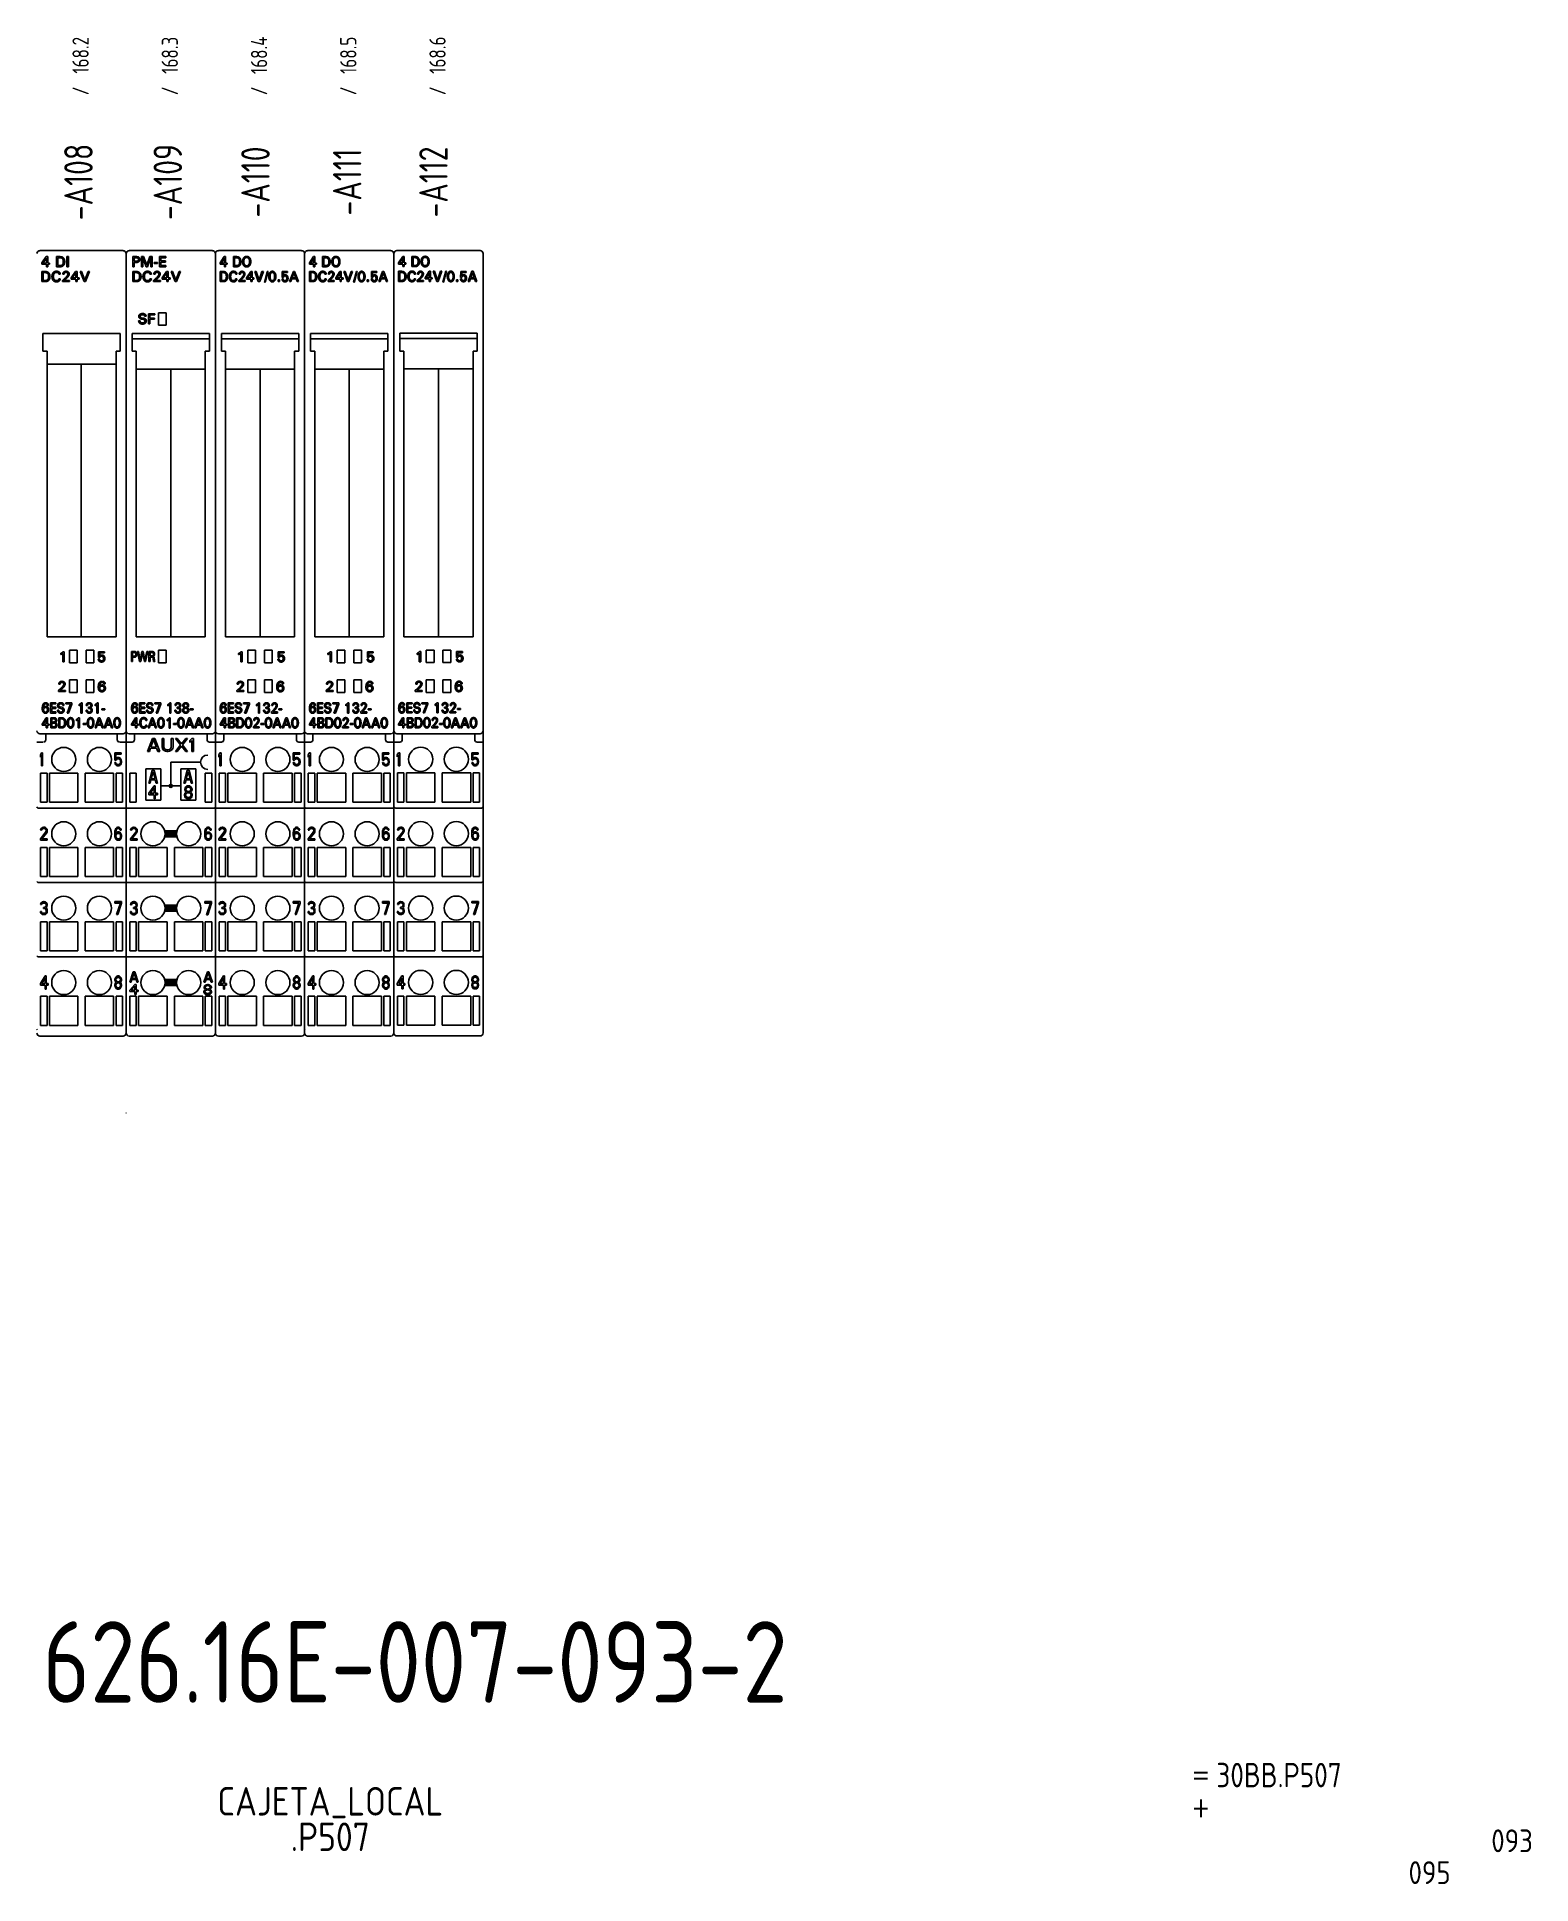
# Model space of a CAD drawing. Extents: x 10 to 952, y 6 to 232.
# Drawn here: x 768.8 to 952.3, y 5.6 to 232.5 of the extents above; entities that cross this region are included whole.
import ezdxf
from ezdxf.enums import TextEntityAlignment as Align

# ---------------------------------------------------------------- set-up
doc = ezdxf.new("R2010")
doc.units = 0
doc.header["$LTSCALE"] = 5
doc.header["$MEASUREMENT"] = 0
doc.layers.get('0').update_dxf_attribs({"linetype": 'CONTINUOUS'})
doc.layers.add('3', color=3, linetype='CONTINUOUS')
doc.layers.add('CART', color=7, linetype='CONTINUOUS')
doc.styles.add('DIN', font='DIN.shx', dxfattribs={"width": 0.85})
doc.styles.add('N', font='ROMANS', dxfattribs={"width": 0.85, "height": 3})

msp = doc.modelspace()

# ---------------------------------------------------------------- texts
at = {"color": 7, "style": 'DIN', "width": 0.8}
for s, p in [('168.2', (775.13, 230.22)), ('168.3', (786.09, 230.22)), ('168.4', (797.05, 230.22)), ('168.5', (808.01, 230.22)), ('168.6', (818.97, 230.23)), ('/', (775.13, 225.85)), ('/', (786.09, 225.85)), ('/', (797.05, 225.85)), ('/', (808.01, 225.85)), ('/', (818.97, 225.86))]:
    msp.add_text(s, height=2, rotation=90, dxfattribs=at).set_placement(p, align=Align.CENTER)
at = {"color": 2, "insert": (769.44, 37.92), "char_height": 10, "width": 111.0411, "attachment_point": 1, "style": 'DIN'}
msp.add_mtext('626.16E-007-093-2', dxfattribs=at)
at = {"layer": '3', "style": 'DIN', "width": 0.8}
for s, p in [('-A108', (775.62, 214.66)), ('-A109', (786.59, 214.66)), ('-A110', (797.36, 214.66)), ('-A111', (808.62, 214.66)), ('-A112', (819.22, 214.66))]:
    msp.add_text(s, height=3.5, rotation=90, dxfattribs=at).set_placement(p, align=Align.CENTER)
at = {"layer": 'CART', "color": 3, "style": 'N', "width": 0.85}
for s, p in [('=', (910.54, 17.91)), ('+', (910.54, 13.87))]:
    msp.add_text(s, height=2.5, dxfattribs=at).set_placement(p)
at = {"layer": 'CART', "color": 3, "style": 'DIN', "width": 0.85}
msp.add_attdef('30BB.P507', text='', height=3, dxfattribs=at).set_placement((913.63, 16.63), align=Align.BOTTOM_LEFT)
at = {"layer": 'CART', "color": 2, "style": 'DIN', "width": 0.9, "flags": 1}
for tag, p in [('CAJETA_LOCAL', (804.8, 15.65)), ('.P507', (804.8, 11.45))]:
    msp.add_attdef(tag, text='', height=3.5, dxfattribs=at).set_placement(p, align=Align.MIDDLE)
msp.add_attdef('093', text='', height=2.8, dxfattribs=at).set_placement((952.5, 9.56), align=Align.RIGHT)
at = {"layer": 'CART', "color": 7, "style": 'DIN', "width": 0.9, "flags": 1}
msp.add_attdef('095', (937.23, 5.65), '', height=2.8, dxfattribs=at)

# ---------------------------------------------------------------- linework, layer by layer
at = {"color": 7, "linetype": 'Continuous'}
for p, q in [((769.13, 206.23), (779.36, 206.23)), ((779.36, 206.23), (769.13, 206.23)), ((769.35, 204.72), (769.9, 205.5)), ((769.35, 204.57), (769.35, 204.72)), ((769.93, 204.57), (769.35, 204.57)), ((769.93, 205.32), (769.5, 204.7)), ((769.5, 204.7), (769.93, 204.7)), ((769.9, 205.5), (770.1, 205.5)), ((769.93, 204.7), (769.93, 205.32)), ((769.93, 204.26), (769.93, 204.57)), ((770.1, 204.26), (769.93, 204.26)), ((770.1, 205.5), (770.1, 204.7)), ((770.1, 204.7), (770.33, 204.7)), ((770.1, 204.57), (770.1, 204.26)), ((770.33, 204.57), (770.1, 204.57)), ((770.33, 204.7), (770.33, 204.57)), ((771.16, 204.26), (771.16, 205.5)), ((771.16, 205.5), (771.56, 205.5)), ((771.59, 204.26), (771.16, 204.26)), ((771.33, 205.36), (771.33, 204.4)), ((771.56, 205.36), (771.33, 205.36)), ((771.33, 204.4), (771.59, 204.4)), ((771.58, 205.5), (771.56, 205.5)), ((771.56, 205.36), (771.57, 205.36)), ((771.57, 205.36), (771.59, 205.36)), ((771.6, 205.5), (771.58, 205.5)), ((771.59, 205.36), (771.6, 205.36)), ((771.61, 204.4), (771.59, 204.4)), ((771.59, 204.26), (771.61, 204.26)), ((771.62, 205.5), (771.6, 205.5)), ((771.6, 205.36), (771.62, 205.36)), ((771.63, 204.4), (771.61, 204.4)), ((771.61, 204.26), (771.63, 204.26)), ((771.64, 205.5), (771.62, 205.5)), ((771.62, 205.36), (771.63, 205.35)), ((771.63, 205.35), (771.65, 205.35)), ((771.64, 204.4), (771.63, 204.4)), ((771.63, 204.26), (771.65, 204.26)), ((771.65, 205.49), (771.64, 205.5)), ((771.66, 204.4), (771.64, 204.4)), ((771.67, 205.49), (771.65, 205.49)), ((771.65, 205.35), (771.66, 205.35)), ((771.65, 204.26), (771.67, 204.26)), ((771.66, 205.35), (771.68, 205.35)), ((771.68, 204.4), (771.66, 204.4)), ((771.69, 205.49), (771.67, 205.49)), ((771.67, 204.26), (771.69, 204.26)), ((771.68, 205.35), (771.69, 205.35)), ((771.69, 204.4), (771.68, 204.4)), ((771.71, 205.49), (771.69, 205.49)), ((771.69, 205.35), (771.71, 205.34)), ((771.71, 204.41), (771.69, 204.4)), ((771.69, 204.26), (771.71, 204.26)), ((771.73, 205.48), (771.71, 205.49)), ((771.71, 205.34), (771.72, 205.34)), ((771.73, 204.41), (771.71, 204.41)), ((771.71, 204.26), (771.73, 204.26)), ((771.72, 205.34), (771.74, 205.33)), ((771.75, 205.48), (771.73, 205.48)), ((771.74, 204.41), (771.73, 204.41)), ((771.73, 204.26), (771.75, 204.27)), ((771.74, 205.33), (771.75, 205.33)), ((771.76, 204.42), (771.74, 204.41)), ((771.77, 205.48), (771.75, 205.48)), ((771.75, 205.33), (771.77, 205.32)), ((771.75, 204.27), (771.77, 204.27)), ((771.77, 204.42), (771.76, 204.42)), ((771.79, 205.47), (771.77, 205.48)), ((771.77, 205.32), (771.78, 205.32)), ((771.78, 204.43), (771.77, 204.42)), ((771.77, 204.27), (771.79, 204.28)), ((771.78, 205.32), (771.79, 205.31)), ((771.79, 204.43), (771.78, 204.43)), ((771.81, 205.47), (771.79, 205.47)), ((771.79, 205.31), (771.81, 205.3)), ((771.8, 204.44), (771.79, 204.43)), ((771.79, 204.28), (771.81, 204.28)), ((771.82, 204.44), (771.8, 204.44)), ((771.83, 205.46), (771.81, 205.47)), ((771.81, 205.3), (771.82, 205.3)), ((771.81, 204.28), (771.83, 204.29)), ((771.82, 205.3), (771.83, 205.29)), ((771.83, 204.45), (771.82, 204.44)), ((771.85, 205.45), (771.83, 205.46)), ((771.83, 205.29), (771.84, 205.29)), ((771.84, 204.46), (771.83, 204.45)), ((771.83, 204.29), (771.84, 204.29)), ((771.84, 205.29), (771.85, 205.28)), ((771.85, 204.46), (771.84, 204.46)), ((771.84, 204.29), (771.86, 204.3)), ((771.87, 205.44), (771.85, 205.45)), ((771.85, 205.28), (771.86, 205.27)), ((771.86, 204.47), (771.85, 204.46)), ((771.86, 205.27), (771.87, 205.26)), ((771.87, 204.48), (771.86, 204.47)), ((771.86, 204.3), (771.88, 204.31)), ((771.89, 205.44), (771.87, 205.44)), ((771.87, 205.26), (771.88, 205.25)), ((771.88, 204.48), (771.87, 204.48)), ((771.88, 205.25), (771.89, 205.25)), ((771.89, 204.49), (771.88, 204.48)), ((771.88, 204.31), (771.9, 204.31)), ((771.9, 205.43), (771.89, 205.44)), ((771.89, 205.25), (771.9, 205.24)), ((771.9, 204.5), (771.89, 204.49)), ((771.92, 205.42), (771.9, 205.43)), ((771.9, 205.24), (771.9, 205.23)), ((771.9, 205.23), (771.91, 205.22)), ((771.91, 204.51), (771.9, 204.5)), ((771.9, 204.31), (771.92, 204.32)), ((771.91, 205.22), (771.92, 205.21)), ((771.92, 204.53), (771.91, 204.52)), ((771.91, 204.52), (771.91, 204.51)), ((771.93, 205.41), (771.92, 205.42)), ((771.92, 205.21), (771.93, 205.2)), ((771.93, 204.54), (771.92, 204.53)), ((771.92, 204.32), (771.93, 204.33)), ((771.95, 205.4), (771.93, 205.41)), ((771.93, 205.2), (771.94, 205.19)), ((771.94, 204.55), (771.93, 204.54)), ((771.93, 204.33), (771.95, 204.34)), ((771.94, 205.19), (771.94, 205.18)), ((771.94, 205.18), (771.95, 205.17)), ((771.95, 204.57), (771.94, 204.56)), ((771.94, 204.56), (771.94, 204.55)), ((771.96, 205.39), (771.95, 205.4)), ((771.95, 205.17), (771.95, 205.16)), ((771.95, 205.16), (771.96, 205.15)), ((771.96, 204.58), (771.95, 204.57)), ((771.95, 204.34), (771.96, 204.35)), ((771.97, 205.38), (771.96, 205.39)), ((771.96, 205.15), (771.97, 205.13)), ((771.97, 204.61), (771.96, 204.6)), ((771.96, 204.6), (771.96, 204.58)), ((771.96, 204.35), (771.97, 204.36)), ((771.99, 205.37), (771.97, 205.38)), ((771.97, 205.13), (771.97, 205.12)), ((771.97, 205.12), (771.98, 205.1)), ((771.98, 204.64), (771.97, 204.62)), ((771.97, 204.62), (771.97, 204.61)), ((771.97, 204.36), (771.99, 204.37)), ((771.98, 205.1), (771.98, 205.09)), ((771.98, 205.09), (771.99, 205.07)), ((771.99, 204.67), (771.98, 204.65)), ((771.98, 204.65), (771.98, 204.64)), ((772, 205.36), (771.99, 205.37)), ((771.99, 205.07), (771.99, 205.06)), ((771.99, 205.06), (772, 205.04)), ((772, 204.72), (771.99, 204.7)), ((771.99, 204.7), (771.99, 204.69)), ((771.99, 204.69), (771.99, 204.67)), ((771.99, 204.37), (772, 204.38)), ((772.01, 205.35), (772, 205.36)), ((772, 205.04), (772, 205.03)), ((772, 205.03), (772, 205.01)), ((772, 205.01), (772, 204.99)), ((772, 204.99), (772.01, 204.98)), ((772.01, 204.78), (772, 204.76)), ((772, 204.76), (772, 204.74)), ((772, 204.74), (772, 204.72)), ((772, 204.38), (772.01, 204.39)), ((772.02, 205.34), (772.01, 205.35)), ((772.01, 204.98), (772.01, 204.96)), ((772.01, 204.96), (772.01, 204.95)), ((772.01, 204.95), (772.01, 204.93)), ((772.01, 204.93), (772.01, 204.91)), ((772.01, 204.91), (772.01, 204.9)), ((772.01, 204.9), (772.01, 204.88)), ((772.01, 204.88), (772.01, 204.86)), ((772.01, 204.86), (772.01, 204.84)), ((772.01, 204.84), (772.01, 204.82)), ((772.01, 204.82), (772.01, 204.8)), ((772.01, 204.8), (772.01, 204.78)), ((772.01, 204.39), (772.03, 204.4)), ((772.03, 205.32), (772.02, 205.34)), ((772.05, 205.31), (772.03, 205.32)), ((772.03, 204.4), (772.04, 204.42)), ((772.04, 204.42), (772.05, 204.43)), ((772.06, 205.3), (772.05, 205.31)), ((772.05, 204.43), (772.06, 204.44)), ((772.07, 205.28), (772.06, 205.3)), ((772.06, 204.44), (772.07, 204.45)), ((772.08, 205.27), (772.07, 205.28)), ((772.07, 204.45), (772.08, 204.47)), ((772.09, 205.26), (772.08, 205.27)), ((772.08, 204.47), (772.09, 204.48)), ((772.09, 205.24), (772.09, 205.26)), ((772.1, 205.23), (772.09, 205.24)), ((772.09, 204.48), (772.1, 204.5)), ((772.11, 205.21), (772.1, 205.23)), ((772.1, 204.5), (772.11, 204.51)), ((772.12, 205.2), (772.11, 205.21)), ((772.11, 204.52), (772.12, 204.54)), ((772.11, 204.51), (772.11, 204.52)), ((772.13, 205.18), (772.12, 205.2)), ((772.12, 204.54), (772.13, 204.56)), ((772.14, 205.16), (772.13, 205.18)), ((772.13, 204.56), (772.14, 204.58)), ((772.14, 205.14), (772.14, 205.16)), ((772.15, 205.12), (772.14, 205.14)), ((772.14, 204.58), (772.15, 204.6)), ((772.16, 205.1), (772.15, 205.12)), ((772.15, 204.62), (772.16, 204.64)), ((772.15, 204.6), (772.15, 204.62)), ((772.16, 205.07), (772.16, 205.1)), ((772.17, 205.05), (772.16, 205.07)), ((772.16, 204.66), (772.17, 204.68)), ((772.16, 204.64), (772.16, 204.66)), ((772.17, 205.03), (772.17, 205.05)), ((772.17, 205.01), (772.17, 205.03)), ((772.17, 204.99), (772.17, 205.01)), ((772.18, 204.97), (772.17, 204.99)), ((772.17, 204.74), (772.18, 204.76)), ((772.17, 204.72), (772.17, 204.74)), ((772.17, 204.7), (772.17, 204.72)), ((772.17, 204.68), (772.17, 204.7)), ((772.18, 204.95), (772.18, 204.97)), ((772.18, 204.92), (772.18, 204.95)), ((772.18, 204.9), (772.18, 204.92)), ((772.18, 204.88), (772.18, 204.9)), ((772.18, 204.86), (772.18, 204.88)), ((772.18, 204.84), (772.18, 204.86)), ((772.18, 204.82), (772.18, 204.84)), ((772.18, 204.8), (772.18, 204.82)), ((772.18, 204.78), (772.18, 204.8)), ((772.18, 204.76), (772.18, 204.78)), ((772.46, 204.26), (772.46, 205.5)), ((772.46, 205.5), (772.63, 205.5)), ((772.63, 204.26), (772.46, 204.26)), ((772.63, 205.5), (772.63, 204.26)), ((779.73, 110.14), (779.73, 205.86)), ((779.73, 145.87), (779.73, 205.86)), ((779.73, 110.14), (779.73, 205.86)), ((779.73, 123.76), (779.73, 205.86)), ((779.73, 123.76), (779.73, 205.86)), ((780.09, 206.23), (790.32, 206.23)), ((790.32, 206.23), (780.09, 206.23)), ((780.53, 204.26), (780.53, 205.5)), ((780.53, 205.5), (780.98, 205.5)), ((780.7, 204.26), (780.53, 204.26)), ((780.7, 205.36), (780.7, 204.92)), ((780.98, 205.36), (780.7, 205.36)), ((780.7, 204.92), (780.98, 204.92)), ((780.7, 204.78), (780.7, 204.26)), ((780.98, 204.78), (780.7, 204.78)), ((781, 205.5), (780.98, 205.5)), ((780.98, 205.36), (780.99, 205.36)), ((780.99, 204.92), (780.98, 204.92)), ((780.98, 204.78), (781, 204.78)), ((780.99, 205.36), (781, 205.36)), ((781, 204.92), (780.99, 204.92)), ((781.02, 205.5), (781, 205.5)), ((781, 205.36), (781.01, 205.36)), ((781.01, 204.93), (781, 204.92)), ((781, 204.78), (781.02, 204.78)), ((781.01, 205.36), (781.02, 205.36)), ((781.02, 204.93), (781.01, 204.93)), ((781.03, 205.5), (781.02, 205.5)), ((781.02, 205.36), (781.03, 205.35)), ((781.03, 204.93), (781.02, 204.93)), ((781.02, 204.78), (781.03, 204.79)), ((781.05, 205.5), (781.03, 205.5)), ((781.03, 205.35), (781.04, 205.35)), ((781.04, 204.93), (781.03, 204.93)), ((781.03, 204.79), (781.05, 204.79)), ((781.04, 205.35), (781.05, 205.35)), ((781.05, 204.93), (781.04, 204.93)), ((781.07, 205.49), (781.05, 205.5)), ((781.05, 205.35), (781.06, 205.35)), ((781.06, 204.93), (781.05, 204.93)), ((781.05, 204.79), (781.07, 204.79)), ((781.06, 205.35), (781.07, 205.35)), ((781.07, 204.93), (781.06, 204.93)), ((781.08, 205.49), (781.07, 205.49)), ((781.07, 205.35), (781.08, 205.35)), ((781.08, 204.94), (781.07, 204.93)), ((781.07, 204.79), (781.08, 204.79)), ((781.1, 205.49), (781.08, 205.49)), ((781.08, 205.35), (781.08, 205.35)), ((781.08, 205.35), (781.09, 205.34)), ((781.09, 204.94), (781.08, 204.94)), ((781.08, 204.94), (781.08, 204.94)), ((781.08, 204.79), (781.1, 204.79)), ((781.09, 205.34), (781.1, 205.34)), ((781.1, 204.94), (781.09, 204.94)), ((781.11, 205.49), (781.1, 205.49)), ((781.1, 205.34), (781.11, 205.34)), ((781.11, 204.94), (781.1, 204.94)), ((781.1, 204.79), (781.11, 204.8)), ((781.12, 205.48), (781.11, 205.49)), ((781.11, 205.34), (781.11, 205.34)), ((781.11, 205.34), (781.12, 205.33)), ((781.12, 204.95), (781.11, 204.95)), ((781.11, 204.95), (781.11, 204.94)), ((781.11, 204.8), (781.13, 204.8)), ((781.14, 205.48), (781.12, 205.48)), ((781.12, 205.33), (781.13, 205.33)), ((781.13, 204.95), (781.12, 204.95)), ((781.13, 205.33), (781.13, 205.33)), ((781.13, 205.33), (781.14, 205.32)), ((781.14, 204.96), (781.13, 204.96)), ((781.13, 204.96), (781.13, 204.95)), ((781.13, 204.8), (781.14, 204.8)), ((781.15, 205.48), (781.14, 205.48)), ((781.14, 205.32), (781.14, 205.32)), ((781.14, 205.32), (781.15, 205.32)), ((781.15, 204.97), (781.14, 204.96)), ((781.14, 204.96), (781.14, 204.96)), ((781.14, 204.8), (781.15, 204.8)), ((781.16, 205.47), (781.15, 205.48)), ((781.15, 205.32), (781.16, 205.31)), ((781.16, 204.97), (781.15, 204.97)), ((781.15, 204.8), (781.16, 204.81)), ((781.17, 205.47), (781.16, 205.47)), ((781.16, 205.31), (781.16, 205.31)), ((781.16, 205.31), (781.17, 205.3)), ((781.17, 204.98), (781.16, 204.98)), ((781.16, 204.98), (781.16, 204.97)), ((781.16, 204.81), (781.17, 204.81)), ((781.19, 205.47), (781.17, 205.47)), ((781.17, 205.3), (781.17, 205.3)), ((781.17, 205.3), (781.18, 205.29)), ((781.18, 204.99), (781.17, 204.98)), ((781.17, 204.98), (781.17, 204.98)), ((781.17, 204.81), (781.19, 204.82)), ((781.18, 205.29), (781.19, 205.28)), ((781.18, 205.29), (781.18, 205.29)), ((781.19, 205), (781.18, 204.99)), ((781.18, 204.99), (781.18, 204.99)), ((781.2, 205.46), (781.19, 205.47)), ((781.19, 205.28), (781.19, 205.28)), ((781.19, 205.28), (781.19, 205.27)), ((781.19, 205.27), (781.2, 205.27)), ((781.2, 205.01), (781.19, 205.01)), ((781.19, 205.01), (781.19, 205)), ((781.19, 205), (781.19, 205)), ((781.19, 204.82), (781.2, 204.82)), ((781.21, 205.46), (781.2, 205.46)), ((781.2, 205.27), (781.2, 205.26)), ((781.2, 205.26), (781.21, 205.26)), ((781.21, 205.03), (781.2, 205.02)), ((781.2, 205.02), (781.2, 205.01)), ((781.2, 204.82), (781.21, 204.83)), ((781.22, 205.45), (781.21, 205.46)), ((781.21, 205.26), (781.21, 205.25)), ((781.21, 205.25), (781.21, 205.24)), ((781.21, 205.25), (781.21, 205.25)), ((781.21, 205.24), (781.22, 205.23)), ((781.22, 205.04), (781.21, 205.04)), ((781.21, 205.04), (781.21, 205.03)), ((781.21, 205.03), (781.21, 205.03)), ((781.21, 204.83), (781.22, 204.83)), ((781.23, 205.45), (781.22, 205.45)), ((781.22, 205.23), (781.22, 205.23)), ((781.22, 205.23), (781.22, 205.22)), ((781.22, 205.22), (781.23, 205.21)), ((781.22, 205.22), (781.22, 205.22)), ((781.23, 205.08), (781.22, 205.07)), ((781.22, 205.07), (781.22, 205.06)), ((781.22, 205.06), (781.22, 205.06)), ((781.22, 205.06), (781.22, 205.05)), ((781.22, 205.05), (781.22, 205.04)), ((781.22, 204.83), (781.23, 204.84)), ((781.24, 205.44), (781.23, 205.45)), ((781.23, 205.21), (781.23, 205.2)), ((781.23, 205.2), (781.23, 205.19)), ((781.23, 205.19), (781.23, 205.19)), ((781.23, 205.19), (781.23, 205.18)), ((781.23, 205.18), (781.23, 205.17)), ((781.23, 205.17), (781.23, 205.17)), ((781.23, 205.17), (781.23, 205.16)), ((781.23, 205.16), (781.23, 205.15)), ((781.23, 205.15), (781.23, 205.14)), ((781.23, 205.14), (781.23, 205.13)), ((781.23, 205.14), (781.23, 205.14)), ((781.23, 205.13), (781.23, 205.12)), ((781.23, 205.12), (781.23, 205.11)), ((781.23, 205.11), (781.23, 205.11)), ((781.23, 205.11), (781.23, 205.1)), ((781.23, 205.1), (781.23, 205.09)), ((781.23, 205.09), (781.23, 205.08)), ((781.23, 205.08), (781.23, 205.08)), ((781.23, 204.84), (781.24, 204.84)), ((781.25, 205.44), (781.24, 205.44)), ((781.24, 204.84), (781.25, 204.85)), ((781.26, 205.43), (781.25, 205.44)), ((781.25, 204.85), (781.26, 204.86)), ((781.27, 205.42), (781.26, 205.43)), ((781.26, 204.86), (781.27, 204.86)), ((781.28, 205.42), (781.27, 205.42)), ((781.27, 204.86), (781.28, 204.87)), ((781.29, 205.41), (781.28, 205.42)), ((781.28, 204.87), (781.29, 204.88)), ((781.3, 205.4), (781.29, 205.41)), ((781.29, 204.88), (781.3, 204.88)), ((781.3, 205.39), (781.3, 205.4)), ((781.31, 205.39), (781.3, 205.39)), ((781.3, 204.88), (781.31, 204.89)), ((781.32, 205.38), (781.31, 205.39)), ((781.31, 204.9), (781.32, 204.91)), ((781.31, 204.89), (781.31, 204.9)), ((781.33, 205.37), (781.32, 205.38)), ((781.32, 204.91), (781.33, 204.91)), ((781.34, 205.36), (781.33, 205.37)), ((781.33, 204.91), (781.34, 204.92)), ((781.34, 205.35), (781.34, 205.36)), ((781.35, 205.34), (781.34, 205.35)), ((781.34, 204.93), (781.35, 204.94)), ((781.34, 204.92), (781.34, 204.93)), ((781.35, 205.34), (781.35, 205.34)), ((781.36, 205.33), (781.35, 205.34)), ((781.35, 204.94), (781.36, 204.95)), ((781.36, 205.32), (781.36, 205.33)), ((781.37, 205.31), (781.36, 205.32)), ((781.36, 204.96), (781.37, 204.97)), ((781.36, 204.95), (781.36, 204.96)), ((781.37, 205.3), (781.37, 205.31)), ((781.38, 205.29), (781.37, 205.3)), ((781.37, 204.98), (781.38, 204.99)), ((781.37, 204.97), (781.37, 204.98)), ((781.38, 205.28), (781.38, 205.29)), ((781.38, 205.27), (781.38, 205.28)), ((781.39, 205.26), (781.38, 205.27)), ((781.38, 205.01), (781.39, 205.02)), ((781.38, 205), (781.38, 205.01)), ((781.38, 204.99), (781.38, 205)), ((781.39, 205.25), (781.39, 205.26)), ((781.39, 205.24), (781.39, 205.25)), ((781.4, 205.23), (781.39, 205.24)), ((781.39, 205.05), (781.4, 205.06)), ((781.39, 205.03), (781.39, 205.05)), ((781.39, 205.02), (781.39, 205.03)), ((781.4, 205.22), (781.4, 205.23)), ((781.4, 205.21), (781.4, 205.22)), ((781.4, 205.19), (781.4, 205.21)), ((781.4, 205.18), (781.4, 205.19)), ((781.4, 205.17), (781.4, 205.18)), ((781.4, 205.16), (781.4, 205.17)), ((781.4, 205.14), (781.4, 205.16)), ((781.4, 205.13), (781.4, 205.14)), ((781.4, 205.12), (781.4, 205.13)), ((781.4, 205.11), (781.4, 205.12)), ((781.4, 205.09), (781.4, 205.11)), ((781.4, 205.08), (781.4, 205.09)), ((781.4, 205.07), (781.4, 205.08)), ((781.4, 205.06), (781.4, 205.07)), ((781.6, 204.26), (781.6, 205.5)), ((781.6, 205.5), (781.87, 205.5)), ((781.77, 204.26), (781.6, 204.26)), ((781.77, 205.37), (781.77, 204.26)), ((782.17, 204.26), (781.77, 205.37)), ((781.87, 205.5), (782.26, 204.46)), ((782.35, 204.26), (782.17, 204.26)), ((782.26, 204.46), (782.64, 205.5)), ((782.74, 205.37), (782.35, 204.26)), ((782.64, 205.5), (782.91, 205.5)), ((782.74, 204.26), (782.74, 205.37)), ((782.91, 204.26), (782.74, 204.26)), ((782.91, 205.5), (782.91, 204.26)), ((783.15, 204.66), (783.15, 204.78)), ((783.15, 204.78), (783.58, 204.78)), ((783.58, 204.66), (783.15, 204.66)), ((783.58, 204.78), (783.58, 204.66)), ((783.83, 204.26), (783.83, 205.5)), ((783.83, 205.5), (784.59, 205.5)), ((784.61, 204.26), (783.83, 204.26)), ((784, 205.36), (784, 204.97)), ((784.59, 205.36), (784, 205.36)), ((784, 204.97), (784.57, 204.97)), ((784, 204.82), (784, 204.4)), ((784.57, 204.82), (784, 204.82)), ((784, 204.4), (784.61, 204.4)), ((784.57, 204.97), (784.57, 204.82)), ((784.59, 205.5), (784.59, 205.36)), ((784.61, 204.4), (784.61, 204.26)), ((790.69, 110.14), (790.69, 205.86)), ((790.69, 145.87), (790.69, 205.86)), ((790.69, 110.14), (790.69, 205.86)), ((790.69, 145.87), (790.69, 205.86)), ((791.05, 206.23), (801.28, 206.23)), ((801.28, 206.23), (791.05, 206.23)), ((791.27, 204.72), (791.77, 205.5)), ((791.27, 204.57), (791.27, 204.72)), ((791.79, 204.57), (791.27, 204.57)), ((791.79, 205.32), (791.4, 204.7)), ((791.4, 204.7), (791.79, 204.7)), ((791.77, 205.5), (791.94, 205.5)), ((791.79, 204.7), (791.79, 205.32)), ((791.79, 204.26), (791.79, 204.57)), ((791.94, 204.26), (791.79, 204.26)), ((791.94, 205.5), (791.94, 204.7)), ((791.94, 204.7), (792.15, 204.7)), ((791.94, 204.57), (791.94, 204.26)), ((792.15, 204.57), (791.94, 204.57)), ((792.15, 204.7), (792.15, 204.57)), ((792.9, 204.26), (792.9, 205.5)), ((792.9, 205.5), (793.26, 205.5)), ((793.29, 204.26), (792.9, 204.26)), ((793.05, 205.36), (793.05, 204.4)), ((793.26, 205.36), (793.05, 205.36)), ((793.05, 204.4), (793.29, 204.4)), ((793.27, 205.5), (793.26, 205.5)), ((793.26, 205.36), (793.27, 205.36)), ((793.29, 205.5), (793.27, 205.5)), ((793.27, 205.36), (793.28, 205.36)), ((793.28, 205.36), (793.3, 205.36)), ((793.31, 205.5), (793.29, 205.5)), ((793.3, 204.4), (793.29, 204.4)), ((793.29, 204.26), (793.3, 204.26)), ((793.3, 205.36), (793.31, 205.36)), ((793.32, 204.4), (793.3, 204.4)), ((793.3, 204.26), (793.32, 204.26)), ((793.33, 205.5), (793.31, 205.5)), ((793.31, 205.36), (793.32, 205.35)), ((793.32, 205.35), (793.33, 205.35)), ((793.33, 204.4), (793.32, 204.4)), ((793.32, 204.26), (793.34, 204.26)), ((793.35, 205.49), (793.33, 205.5)), ((793.33, 205.35), (793.35, 205.35)), ((793.35, 204.4), (793.33, 204.4)), ((793.34, 204.26), (793.36, 204.26)), ((793.36, 205.49), (793.35, 205.49)), ((793.35, 205.35), (793.36, 205.35)), ((793.37, 204.4), (793.35, 204.4)), ((793.38, 205.49), (793.36, 205.49)), ((793.36, 205.35), (793.37, 205.35)), ((793.36, 204.26), (793.38, 204.26)), ((793.37, 205.35), (793.39, 205.34)), ((793.38, 204.4), (793.37, 204.4)), ((793.4, 205.49), (793.38, 205.49)), ((793.4, 204.41), (793.38, 204.4)), ((793.38, 204.26), (793.39, 204.26)), ((793.39, 205.34), (793.4, 205.34)), ((793.39, 204.26), (793.41, 204.27)), ((793.42, 205.48), (793.4, 205.49)), ((793.4, 205.34), (793.41, 205.34)), ((793.41, 204.41), (793.4, 204.41)), ((793.41, 205.34), (793.42, 205.33)), ((793.42, 204.41), (793.41, 204.41)), ((793.41, 204.27), (793.43, 204.27)), ((793.44, 205.48), (793.42, 205.48)), ((793.42, 205.33), (793.44, 205.33)), ((793.44, 204.42), (793.42, 204.41)), ((793.43, 204.27), (793.45, 204.27)), ((793.45, 205.48), (793.44, 205.48)), ((793.44, 205.33), (793.45, 205.32)), ((793.45, 204.42), (793.44, 204.42)), ((793.47, 205.47), (793.45, 205.48)), ((793.45, 205.32), (793.46, 205.32)), ((793.46, 204.43), (793.45, 204.42)), ((793.45, 204.27), (793.47, 204.28)), ((793.46, 205.32), (793.47, 205.31)), ((793.47, 204.43), (793.46, 204.43)), ((793.49, 205.46), (793.47, 205.47)), ((793.47, 205.31), (793.48, 205.3)), ((793.48, 204.44), (793.47, 204.43)), ((793.47, 204.28), (793.48, 204.28)), ((793.48, 205.3), (793.49, 205.3)), ((793.49, 204.44), (793.48, 204.44)), ((793.48, 204.28), (793.5, 204.29)), ((793.5, 205.46), (793.49, 205.46)), ((793.49, 205.3), (793.5, 205.29)), ((793.5, 204.45), (793.49, 204.44)), ((793.52, 205.45), (793.5, 205.46)), ((793.5, 205.29), (793.51, 205.28)), ((793.51, 204.46), (793.5, 204.45)), ((793.5, 204.29), (793.52, 204.29)), ((793.51, 205.28), (793.52, 205.28)), ((793.52, 204.46), (793.51, 204.46)), ((793.54, 205.44), (793.52, 205.45)), ((793.52, 205.28), (793.53, 205.27)), ((793.53, 204.47), (793.52, 204.46)), ((793.52, 204.29), (793.53, 204.3)), ((793.53, 205.27), (793.54, 205.26)), ((793.54, 204.48), (793.53, 204.47)), ((793.53, 204.3), (793.55, 204.31)), ((793.55, 205.44), (793.54, 205.44)), ((793.54, 205.26), (793.55, 205.25)), ((793.55, 204.48), (793.54, 204.48)), ((793.57, 205.43), (793.55, 205.44)), ((793.55, 205.25), (793.56, 205.24)), ((793.56, 204.49), (793.55, 204.48)), ((793.55, 204.31), (793.57, 204.31)), ((793.56, 205.24), (793.57, 205.23)), ((793.57, 204.51), (793.56, 204.5)), ((793.56, 204.5), (793.56, 204.49)), ((793.58, 205.42), (793.57, 205.43)), ((793.57, 205.23), (793.58, 205.22)), ((793.58, 204.52), (793.57, 204.51)), ((793.57, 204.31), (793.58, 204.32)), ((793.6, 205.41), (793.58, 205.42)), ((793.58, 205.22), (793.58, 205.21)), ((793.58, 205.21), (793.59, 205.2)), ((793.59, 204.53), (793.58, 204.52)), ((793.58, 204.32), (793.6, 204.33)), ((793.59, 205.2), (793.6, 205.19)), ((793.6, 204.55), (793.59, 204.54)), ((793.59, 204.54), (793.59, 204.53)), ((793.61, 205.4), (793.6, 205.41)), ((793.6, 205.19), (793.6, 205.18)), ((793.6, 205.18), (793.61, 205.17)), ((793.61, 204.56), (793.6, 204.55)), ((793.6, 204.33), (793.61, 204.34)), ((793.62, 205.39), (793.61, 205.4)), ((793.61, 205.17), (793.61, 205.16)), ((793.61, 205.16), (793.62, 205.15)), ((793.62, 204.58), (793.61, 204.57)), ((793.61, 204.57), (793.61, 204.56)), ((793.61, 204.34), (793.62, 204.35)), ((793.63, 205.38), (793.62, 205.39)), ((793.62, 205.15), (793.63, 205.13)), ((793.63, 204.61), (793.62, 204.6)), ((793.62, 204.6), (793.62, 204.58)), ((793.62, 204.35), (793.63, 204.36)), ((793.64, 205.37), (793.63, 205.38)), ((793.63, 205.13), (793.63, 205.12)), ((793.63, 205.12), (793.64, 205.1)), ((793.64, 204.64), (793.63, 204.62)), ((793.63, 204.62), (793.63, 204.61)), ((793.63, 204.36), (793.65, 204.37)), ((793.66, 205.36), (793.64, 205.37)), ((793.64, 205.1), (793.64, 205.08)), ((793.64, 205.08), (793.65, 205.07)), ((793.65, 204.69), (793.64, 204.67)), ((793.64, 204.67), (793.64, 204.65)), ((793.64, 204.65), (793.64, 204.64)), ((793.65, 205.07), (793.65, 205.05)), ((793.65, 205.05), (793.65, 205.03)), ((793.65, 205.03), (793.66, 205.02)), ((793.66, 204.74), (793.65, 204.72)), ((793.65, 204.72), (793.65, 204.7)), ((793.65, 204.7), (793.65, 204.69)), ((793.65, 204.37), (793.66, 204.38)), ((793.67, 205.35), (793.66, 205.36)), ((793.66, 205.02), (793.66, 205)), ((793.66, 205), (793.66, 204.98)), ((793.66, 204.98), (793.66, 204.97)), ((793.66, 204.97), (793.66, 204.95)), ((793.66, 204.95), (793.66, 204.93)), ((793.66, 204.93), (793.67, 204.92)), ((793.67, 204.86), (793.66, 204.83)), ((793.66, 204.83), (793.66, 204.81)), ((793.66, 204.81), (793.66, 204.79)), ((793.66, 204.79), (793.66, 204.76)), ((793.66, 204.76), (793.66, 204.74)), ((793.66, 204.38), (793.67, 204.39)), ((793.68, 205.34), (793.67, 205.35)), ((793.67, 204.92), (793.67, 204.9)), ((793.67, 204.9), (793.67, 204.88)), ((793.67, 204.88), (793.67, 204.86)), ((793.67, 204.39), (793.68, 204.4)), ((793.69, 205.32), (793.68, 205.34)), ((793.68, 204.4), (793.69, 204.42)), ((793.7, 205.31), (793.69, 205.32)), ((793.69, 204.42), (793.7, 204.43)), ((793.71, 205.3), (793.7, 205.31)), ((793.7, 204.43), (793.71, 204.44)), ((793.72, 205.28), (793.71, 205.3)), ((793.71, 204.44), (793.72, 204.45)), ((793.73, 205.27), (793.72, 205.28)), ((793.72, 204.45), (793.73, 204.47)), ((793.73, 205.26), (793.73, 205.27)), ((793.74, 205.24), (793.73, 205.26)), ((793.73, 204.47), (793.74, 204.48)), ((793.75, 205.23), (793.74, 205.24)), ((793.74, 204.48), (793.75, 204.5)), ((793.76, 205.21), (793.75, 205.23)), ((793.75, 204.51), (793.76, 204.52)), ((793.75, 204.5), (793.75, 204.51)), ((793.76, 205.19), (793.76, 205.21)), ((793.77, 205.18), (793.76, 205.19)), ((793.76, 204.52), (793.77, 204.54)), ((793.78, 205.16), (793.77, 205.18)), ((793.77, 204.54), (793.78, 204.56)), ((793.79, 205.13), (793.78, 205.16)), ((793.78, 204.58), (793.79, 204.6)), ((793.78, 204.56), (793.78, 204.58)), ((793.79, 205.11), (793.79, 205.13)), ((793.8, 205.09), (793.79, 205.11)), ((793.79, 204.62), (793.8, 204.65)), ((793.79, 204.6), (793.79, 204.62)), ((793.8, 205.07), (793.8, 205.09)), ((793.81, 205.05), (793.8, 205.07)), ((793.8, 204.67), (793.81, 204.69)), ((793.8, 204.65), (793.8, 204.67)), ((793.81, 205.03), (793.81, 205.05)), ((793.81, 205.01), (793.81, 205.03)), ((793.81, 204.99), (793.81, 205.01)), ((793.82, 204.97), (793.81, 204.99)), ((793.81, 204.75), (793.82, 204.77)), ((793.81, 204.73), (793.81, 204.75)), ((793.81, 204.71), (793.81, 204.73)), ((793.81, 204.69), (793.81, 204.71)), ((793.82, 204.95), (793.82, 204.97)), ((793.82, 204.92), (793.82, 204.95)), ((793.82, 204.9), (793.82, 204.92)), ((793.82, 204.88), (793.82, 204.9)), ((793.82, 204.86), (793.82, 204.88)), ((793.82, 204.84), (793.82, 204.86)), ((793.82, 204.82), (793.82, 204.84)), ((793.82, 204.79), (793.82, 204.82)), ((793.82, 204.77), (793.82, 204.79)), ((794.04, 205.01), (794.03, 204.99)), ((794.03, 204.99), (794.03, 204.96)), ((794.03, 204.96), (794.03, 204.94)), ((794.03, 204.94), (794.03, 204.91)), ((794.03, 204.91), (794.03, 204.88)), ((794.03, 204.88), (794.03, 204.86)), ((794.03, 204.86), (794.03, 204.83)), ((794.03, 204.83), (794.03, 204.81)), ((794.03, 204.81), (794.03, 204.78)), ((794.03, 204.78), (794.04, 204.76)), ((794.05, 205.08), (794.04, 205.06)), ((794.04, 205.06), (794.04, 205.04)), ((794.04, 205.04), (794.04, 205.01)), ((794.04, 204.76), (794.04, 204.73)), ((794.04, 204.73), (794.04, 204.7)), ((794.04, 204.7), (794.05, 204.68)), ((794.06, 205.13), (794.05, 205.11)), ((794.05, 205.11), (794.05, 205.08)), ((794.05, 204.68), (794.05, 204.66)), ((794.05, 204.66), (794.05, 204.64)), ((794.05, 204.64), (794.06, 204.62)), ((794.07, 205.17), (794.06, 205.15)), ((794.06, 205.15), (794.06, 205.13)), ((794.06, 204.62), (794.07, 204.59)), ((794.08, 205.21), (794.07, 205.19)), ((794.07, 205.19), (794.07, 205.17)), ((794.07, 204.59), (794.07, 204.57)), ((794.07, 204.57), (794.08, 204.55)), ((794.09, 205.23), (794.08, 205.21)), ((794.08, 204.55), (794.09, 204.53)), ((794.1, 205.25), (794.09, 205.23)), ((794.09, 204.53), (794.1, 204.51)), ((794.11, 205.28), (794.1, 205.27)), ((794.1, 205.27), (794.1, 205.25)), ((794.1, 204.51), (794.1, 204.49)), ((794.1, 204.49), (794.11, 204.48)), ((794.12, 205.3), (794.11, 205.28)), ((794.11, 204.48), (794.12, 204.46)), ((794.13, 205.32), (794.12, 205.3)), ((794.12, 204.46), (794.13, 204.44)), ((794.14, 205.33), (794.13, 205.32)), ((794.13, 204.44), (794.15, 204.42)), ((794.15, 205.34), (794.14, 205.33)), ((794.16, 205.35), (794.15, 205.34)), ((794.15, 204.42), (794.15, 204.41)), ((794.15, 204.41), (794.16, 204.4)), ((794.17, 205.36), (794.16, 205.35)), ((794.16, 204.4), (794.17, 204.38)), ((794.18, 205.38), (794.17, 205.36)), ((794.17, 204.38), (794.19, 204.37)), ((794.19, 205.39), (794.18, 205.38)), ((794.18, 204.95), (794.19, 204.97)), ((794.18, 204.93), (794.18, 204.95)), ((794.18, 204.91), (794.18, 204.93)), ((794.18, 204.88), (794.18, 204.91)), ((794.18, 204.86), (794.18, 204.88)), ((794.18, 204.84), (794.18, 204.86)), ((794.18, 204.81), (794.18, 204.84)), ((794.19, 204.79), (794.18, 204.81)), ((794.2, 205.4), (794.19, 205.39)), ((794.19, 205.04), (794.2, 205.06)), ((794.19, 205.02), (794.19, 205.04)), ((794.19, 204.99), (794.19, 205.02)), ((794.19, 204.97), (794.19, 204.99)), ((794.19, 204.77), (794.19, 204.79)), ((794.19, 204.75), (794.19, 204.77)), ((794.19, 204.73), (794.19, 204.75)), ((794.2, 204.71), (794.19, 204.73)), ((794.19, 204.37), (794.2, 204.36)), ((794.21, 205.41), (794.2, 205.4)), ((794.2, 205.09), (794.21, 205.11)), ((794.2, 205.07), (794.2, 205.09)), ((794.2, 205.06), (794.2, 205.07)), ((794.2, 204.69), (794.2, 204.71)), ((794.2, 204.67), (794.2, 204.69)), ((794.21, 204.65), (794.2, 204.67)), ((794.2, 204.36), (794.21, 204.35)), ((794.22, 205.42), (794.21, 205.41)), ((794.21, 205.11), (794.22, 205.13)), ((794.21, 204.63), (794.21, 204.65)), ((794.22, 204.62), (794.21, 204.63)), ((794.21, 204.35), (794.22, 204.34)), ((794.24, 205.43), (794.22, 205.42)), ((794.22, 205.16), (794.23, 205.17)), ((794.22, 205.15), (794.22, 205.16)), ((794.22, 205.13), (794.22, 205.15)), ((794.22, 204.6), (794.22, 204.62)), ((794.23, 204.59), (794.22, 204.6)), ((794.22, 204.34), (794.23, 204.33)), ((794.23, 205.17), (794.24, 205.19)), ((794.24, 204.57), (794.23, 204.59)), ((794.23, 204.33), (794.25, 204.32)), ((794.25, 205.44), (794.24, 205.43)), ((794.24, 205.2), (794.25, 205.21)), ((794.24, 205.19), (794.24, 205.2)), ((794.24, 204.56), (794.24, 204.57)), ((794.25, 204.55), (794.24, 204.56)), ((794.26, 205.45), (794.25, 205.44)), ((794.25, 205.21), (794.26, 205.23)), ((794.26, 204.53), (794.25, 204.55)), ((794.25, 204.32), (794.26, 204.31)), ((794.27, 205.46), (794.26, 205.45)), ((794.26, 205.24), (794.27, 205.25)), ((794.26, 205.23), (794.26, 205.24)), ((794.26, 204.52), (794.26, 204.53)), ((794.27, 204.51), (794.26, 204.52)), ((794.26, 204.31), (794.27, 204.3)), ((794.29, 205.47), (794.27, 205.46)), ((794.27, 205.25), (794.28, 205.26)), ((794.28, 204.5), (794.27, 204.51)), ((794.27, 204.3), (794.29, 204.29)), ((794.28, 205.27), (794.29, 205.28)), ((794.28, 205.26), (794.28, 205.27)), ((794.28, 204.49), (794.28, 204.5)), ((794.29, 204.48), (794.28, 204.49)), ((794.3, 205.47), (794.29, 205.47)), ((794.29, 205.28), (794.3, 205.29)), ((794.3, 204.47), (794.29, 204.48)), ((794.29, 204.29), (794.3, 204.28)), ((794.32, 205.48), (794.3, 205.47)), ((794.3, 205.29), (794.31, 205.3)), ((794.31, 204.46), (794.3, 204.47)), ((794.3, 204.28), (794.31, 204.28)), ((794.31, 205.3), (794.32, 205.31)), ((794.32, 204.45), (794.31, 204.46)), ((794.31, 204.28), (794.33, 204.27)), ((794.33, 205.49), (794.32, 205.48)), ((794.32, 205.31), (794.33, 205.31)), ((794.33, 204.44), (794.32, 204.45)), ((794.35, 205.49), (794.33, 205.49)), ((794.33, 205.31), (794.34, 205.32)), ((794.34, 204.43), (794.33, 204.44)), ((794.33, 204.44), (794.33, 204.44)), ((794.33, 204.27), (794.34, 204.26)), ((794.34, 205.32), (794.35, 205.33)), ((794.35, 204.42), (794.34, 204.43)), ((794.34, 204.26), (794.36, 204.26)), ((794.36, 205.5), (794.35, 205.49)), ((794.35, 205.33), (794.36, 205.34)), ((794.35, 205.33), (794.35, 205.33)), ((794.36, 204.42), (794.35, 204.42)), ((794.38, 205.5), (794.36, 205.5)), ((794.36, 205.34), (794.38, 205.35)), ((794.37, 204.41), (794.36, 204.42)), ((794.36, 204.26), (794.37, 204.25)), ((794.38, 204.4), (794.37, 204.41)), ((794.37, 204.25), (794.39, 204.25)), ((794.39, 205.51), (794.38, 205.5)), ((794.38, 205.35), (794.39, 205.35)), ((794.39, 204.4), (794.38, 204.4)), ((794.41, 205.51), (794.39, 205.51)), ((794.39, 205.35), (794.4, 205.36)), ((794.41, 204.39), (794.39, 204.4)), ((794.39, 204.25), (794.41, 204.24)), ((794.4, 205.36), (794.41, 205.36)), ((794.43, 205.52), (794.41, 205.51)), ((794.41, 205.36), (794.42, 205.36)), ((794.42, 204.39), (794.41, 204.39)), ((794.41, 204.24), (794.42, 204.24)), ((794.42, 205.36), (794.43, 205.37)), ((794.43, 204.39), (794.42, 204.39)), ((794.42, 204.24), (794.44, 204.24)), ((794.45, 205.52), (794.43, 205.52)), ((794.43, 205.37), (794.44, 205.37)), ((794.44, 204.38), (794.43, 204.39)), ((794.44, 205.37), (794.45, 205.37)), ((794.45, 204.38), (794.44, 204.38)), ((794.44, 204.24), (794.46, 204.24)), ((794.47, 205.52), (794.45, 205.52)), ((794.45, 205.37), (794.47, 205.38)), ((794.47, 204.38), (794.45, 204.38)), ((794.46, 204.24), (794.48, 204.23)), ((794.49, 205.52), (794.47, 205.52)), ((794.47, 205.38), (794.48, 205.38)), ((794.48, 204.38), (794.47, 204.38)), ((794.48, 205.38), (794.49, 205.38)), ((794.49, 204.37), (794.48, 204.38)), ((794.48, 204.23), (794.49, 204.23)), ((794.51, 205.52), (794.49, 205.52)), ((794.49, 205.38), (794.5, 205.38)), ((794.5, 204.37), (794.49, 204.37)), ((794.49, 204.23), (794.51, 204.23)), ((794.5, 205.38), (794.52, 205.38)), ((794.52, 204.37), (794.5, 204.37)), ((794.53, 205.52), (794.51, 205.52)), ((794.51, 204.23), (794.53, 204.23)), ((794.52, 205.38), (794.53, 205.38)), ((794.53, 204.37), (794.52, 204.37)), ((794.55, 205.52), (794.53, 205.52)), ((794.53, 205.38), (794.54, 205.38)), ((794.54, 204.37), (794.53, 204.37)), ((794.53, 204.23), (794.55, 204.23)), ((794.54, 205.38), (794.55, 205.38)), ((794.56, 204.37), (794.54, 204.37)), ((794.57, 205.52), (794.55, 205.52)), ((794.55, 205.38), (794.57, 205.38)), ((794.55, 204.23), (794.56, 204.23)), ((794.57, 204.37), (794.56, 204.37)), ((794.56, 204.23), (794.58, 204.23)), ((794.59, 205.52), (794.57, 205.52)), ((794.57, 205.38), (794.58, 205.38)), ((794.58, 204.38), (794.57, 204.37)), ((794.58, 205.38), (794.59, 205.38)), ((794.59, 204.38), (794.58, 204.38)), ((794.58, 204.23), (794.6, 204.24)), ((794.61, 205.52), (794.59, 205.52)), ((794.59, 205.38), (794.6, 205.37)), ((794.61, 204.38), (794.59, 204.38)), ((794.6, 205.37), (794.62, 205.37)), ((794.6, 204.24), (794.62, 204.24)), ((794.63, 205.52), (794.61, 205.52)), ((794.62, 204.38), (794.61, 204.38)), ((794.62, 205.37), (794.63, 205.37)), ((794.63, 204.39), (794.62, 204.38)), ((794.62, 204.24), (794.63, 204.24)), ((794.65, 205.51), (794.63, 205.52)), ((794.63, 205.37), (794.64, 205.36)), ((794.64, 204.39), (794.63, 204.39)), ((794.63, 204.24), (794.65, 204.24)), ((794.64, 205.36), (794.65, 205.36)), ((794.65, 204.39), (794.64, 204.39)), ((794.66, 205.51), (794.65, 205.51)), ((794.65, 205.36), (794.66, 205.36)), ((794.66, 204.4), (794.65, 204.39)), ((794.65, 204.24), (794.67, 204.25)), ((794.68, 205.5), (794.66, 205.51)), ((794.66, 205.36), (794.67, 205.35)), ((794.68, 204.4), (794.66, 204.4)), ((794.67, 205.35), (794.68, 205.35)), ((794.67, 204.25), (794.68, 204.25)), ((794.7, 205.5), (794.68, 205.5)), ((794.68, 205.35), (794.69, 205.34)), ((794.69, 204.41), (794.68, 204.4)), ((794.68, 204.25), (794.7, 204.26)), ((794.69, 205.34), (794.7, 205.33)), ((794.7, 204.42), (794.69, 204.41)), ((794.71, 205.49), (794.7, 205.5)), ((794.7, 205.33), (794.71, 205.33)), ((794.71, 204.42), (794.7, 204.42)), ((794.7, 204.26), (794.72, 204.26)), ((794.73, 205.49), (794.71, 205.49)), ((794.71, 205.33), (794.72, 205.32)), ((794.72, 204.43), (794.71, 204.42)), ((794.72, 205.32), (794.73, 205.31)), ((794.73, 204.44), (794.72, 204.44)), ((794.72, 204.44), (794.72, 204.43)), ((794.72, 204.26), (794.73, 204.27)), ((794.74, 205.48), (794.73, 205.49)), ((794.73, 205.31), (794.74, 205.31)), ((794.74, 204.45), (794.73, 204.44)), ((794.73, 204.27), (794.74, 204.28)), ((794.76, 205.47), (794.74, 205.48)), ((794.74, 205.31), (794.75, 205.3)), ((794.75, 204.46), (794.74, 204.45)), ((794.74, 204.28), (794.76, 204.28)), ((794.75, 205.3), (794.76, 205.29)), ((794.76, 204.47), (794.75, 204.46)), ((794.77, 205.47), (794.76, 205.47)), ((794.76, 205.29), (794.77, 205.28)), ((794.77, 204.48), (794.76, 204.47)), ((794.76, 204.28), (794.77, 204.29)), ((794.78, 205.46), (794.77, 205.47)), ((794.77, 205.28), (794.78, 205.27)), ((794.78, 204.49), (794.77, 204.48)), ((794.77, 204.29), (794.79, 204.3)), ((794.8, 205.45), (794.78, 205.46)), ((794.78, 205.27), (794.78, 205.26)), ((794.78, 205.26), (794.79, 205.25)), ((794.79, 204.51), (794.78, 204.5)), ((794.78, 204.5), (794.78, 204.49)), ((794.79, 205.25), (794.8, 205.24)), ((794.8, 204.52), (794.79, 204.51)), ((794.79, 204.3), (794.8, 204.31)), ((794.81, 205.44), (794.8, 205.45)), ((794.8, 205.24), (794.8, 205.23)), ((794.8, 205.23), (794.81, 205.22)), ((794.81, 204.55), (794.8, 204.53)), ((794.8, 204.53), (794.8, 204.52)), ((794.8, 204.31), (794.81, 204.32)), ((794.82, 205.43), (794.81, 205.44)), ((794.81, 205.22), (794.81, 205.21)), ((794.81, 205.21), (794.82, 205.2)), ((794.82, 204.56), (794.81, 204.55)), ((794.81, 204.32), (794.83, 204.33)), ((794.83, 205.42), (794.82, 205.43)), ((794.82, 205.2), (794.82, 205.18)), ((794.82, 205.18), (794.83, 205.17)), ((794.83, 204.59), (794.82, 204.57)), ((794.82, 204.57), (794.82, 204.56)), ((794.85, 205.41), (794.83, 205.42)), ((794.83, 205.17), (794.84, 205.16)), ((794.84, 204.6), (794.83, 204.59)), ((794.83, 204.33), (794.84, 204.34)), ((794.84, 205.16), (794.84, 205.14)), ((794.84, 205.14), (794.84, 205.13)), ((794.84, 205.13), (794.85, 205.11)), ((794.85, 204.63), (794.84, 204.62)), ((794.84, 204.62), (794.84, 204.6)), ((794.84, 204.34), (794.85, 204.35)), ((794.86, 205.4), (794.85, 205.41)), ((794.85, 205.11), (794.86, 205.09)), ((794.86, 204.67), (794.85, 204.65)), ((794.85, 204.65), (794.85, 204.63)), ((794.85, 204.35), (794.86, 204.36)), ((794.87, 205.39), (794.86, 205.4)), ((794.86, 205.09), (794.86, 205.07)), ((794.86, 205.07), (794.86, 205.06)), ((794.86, 205.06), (794.87, 205.04)), ((794.87, 204.73), (794.86, 204.71)), ((794.86, 204.71), (794.86, 204.69)), ((794.86, 204.69), (794.86, 204.67)), ((794.86, 204.36), (794.87, 204.37)), ((794.88, 205.38), (794.87, 205.39)), ((794.87, 205.04), (794.87, 205.02)), ((794.87, 205.02), (794.87, 204.99)), ((794.87, 204.99), (794.87, 204.97)), ((794.87, 204.97), (794.88, 204.95)), ((794.88, 204.81), (794.87, 204.79)), ((794.87, 204.79), (794.87, 204.77)), ((794.87, 204.77), (794.87, 204.75)), ((794.87, 204.75), (794.87, 204.73)), ((794.87, 204.37), (794.88, 204.38)), ((794.89, 205.36), (794.88, 205.38)), ((794.88, 204.95), (794.88, 204.93)), ((794.88, 204.93), (794.88, 204.91)), ((794.88, 204.91), (794.88, 204.88)), ((794.88, 204.88), (794.88, 204.86)), ((794.88, 204.86), (794.88, 204.84)), ((794.88, 204.84), (794.88, 204.81)), ((794.88, 204.38), (794.89, 204.4)), ((794.9, 205.35), (794.89, 205.36)), ((794.89, 204.4), (794.9, 204.41)), ((794.91, 205.34), (794.9, 205.35)), ((794.9, 204.41), (794.91, 204.42)), ((794.92, 205.32), (794.91, 205.34)), ((794.91, 204.42), (794.92, 204.44)), ((794.93, 205.3), (794.92, 205.32)), ((794.92, 204.44), (794.94, 204.46)), ((794.94, 205.29), (794.93, 205.3)), ((794.95, 205.27), (794.94, 205.29)), ((794.94, 204.46), (794.95, 204.48)), ((794.96, 205.25), (794.95, 205.27)), ((794.95, 204.49), (794.96, 204.51)), ((794.95, 204.48), (794.95, 204.49)), ((794.97, 205.23), (794.96, 205.25)), ((794.96, 204.51), (794.97, 204.53)), ((794.98, 205.21), (794.97, 205.23)), ((794.97, 204.53), (794.98, 204.55)), ((794.99, 205.19), (794.98, 205.21)), ((794.98, 204.55), (794.99, 204.57)), ((794.99, 205.17), (794.99, 205.19)), ((795, 205.15), (794.99, 205.17)), ((794.99, 204.59), (795, 204.62)), ((794.99, 204.57), (794.99, 204.59)), ((795, 205.13), (795, 205.15)), ((795.01, 205.11), (795, 205.13)), ((795, 204.64), (795.01, 204.66)), ((795, 204.62), (795, 204.64)), ((795.01, 205.08), (795.01, 205.11)), ((795.02, 205.06), (795.01, 205.08)), ((795.01, 204.68), (795.02, 204.7)), ((795.01, 204.66), (795.01, 204.68)), ((795.02, 205.04), (795.02, 205.06)), ((795.02, 205.01), (795.02, 205.04)), ((795.03, 204.99), (795.02, 205.01)), ((795.02, 204.76), (795.03, 204.78)), ((795.02, 204.73), (795.02, 204.76)), ((795.02, 204.7), (795.02, 204.73)), ((795.03, 204.96), (795.03, 204.99)), ((795.03, 204.94), (795.03, 204.96)), ((795.03, 204.91), (795.03, 204.94)), ((795.03, 204.88), (795.03, 204.91)), ((795.03, 204.86), (795.03, 204.88)), ((795.03, 204.83), (795.03, 204.86)), ((795.03, 204.81), (795.03, 204.83)), ((795.03, 204.78), (795.03, 204.81)), ((801.65, 110.14), (801.65, 205.86)), ((801.65, 145.87), (801.65, 205.86)), ((801.65, 110.14), (801.65, 205.86)), ((801.65, 145.87), (801.65, 205.86)), ((802.01, 206.23), (812.24, 206.23)), ((812.24, 206.23), (802.01, 206.23)), ((802.23, 204.72), (802.73, 205.5)), ((802.23, 204.57), (802.23, 204.72)), ((802.75, 204.57), (802.23, 204.57)), ((802.75, 205.32), (802.36, 204.7)), ((802.36, 204.7), (802.75, 204.7)), ((802.73, 205.5), (802.9, 205.5)), ((802.75, 204.7), (802.75, 205.32)), ((802.75, 204.26), (802.75, 204.57)), ((802.9, 204.26), (802.75, 204.26)), ((802.9, 205.5), (802.9, 204.7)), ((802.9, 204.7), (803.12, 204.7)), ((802.9, 204.57), (802.9, 204.26)), ((803.12, 204.57), (802.9, 204.57)), ((803.12, 204.7), (803.12, 204.57)), ((803.86, 204.26), (803.86, 205.5)), ((803.86, 205.5), (804.22, 205.5)), ((804.25, 204.26), (803.86, 204.26)), ((804.02, 205.36), (804.02, 204.4)), ((804.22, 205.36), (804.02, 205.36)), ((804.02, 204.4), (804.25, 204.4)), ((804.23, 205.5), (804.22, 205.5)), ((804.22, 205.36), (804.23, 205.36)), ((804.25, 205.5), (804.23, 205.5)), ((804.23, 205.36), (804.24, 205.36)), ((804.24, 205.36), (804.26, 205.36)), ((804.27, 205.5), (804.25, 205.5)), ((804.26, 204.4), (804.25, 204.4)), ((804.25, 204.26), (804.26, 204.26)), ((804.26, 205.36), (804.27, 205.36)), ((804.28, 204.4), (804.26, 204.4)), ((804.26, 204.26), (804.28, 204.26)), ((804.29, 205.5), (804.27, 205.5)), ((804.27, 205.36), (804.28, 205.35)), ((804.28, 205.35), (804.3, 205.35)), ((804.29, 204.4), (804.28, 204.4)), ((804.28, 204.26), (804.3, 204.26)), ((804.31, 205.49), (804.29, 205.5)), ((804.31, 204.4), (804.29, 204.4)), ((804.3, 205.35), (804.31, 205.35)), ((804.3, 204.26), (804.32, 204.26)), ((804.32, 205.49), (804.31, 205.49)), ((804.31, 205.35), (804.32, 205.35)), ((804.33, 204.4), (804.31, 204.4)), ((804.34, 205.49), (804.32, 205.49)), ((804.32, 205.35), (804.33, 205.35)), ((804.32, 204.26), (804.34, 204.26)), ((804.33, 205.35), (804.35, 205.34)), ((804.34, 204.4), (804.33, 204.4)), ((804.36, 205.49), (804.34, 205.49)), ((804.36, 204.41), (804.34, 204.4)), ((804.34, 204.26), (804.35, 204.26)), ((804.35, 205.34), (804.36, 205.34)), ((804.35, 204.26), (804.37, 204.27)), ((804.38, 205.48), (804.36, 205.49)), ((804.36, 205.34), (804.37, 205.34)), ((804.37, 204.41), (804.36, 204.41)), ((804.37, 205.34), (804.39, 205.33)), ((804.38, 204.41), (804.37, 204.41)), ((804.37, 204.27), (804.39, 204.27)), ((804.4, 205.48), (804.38, 205.48)), ((804.4, 204.42), (804.38, 204.41)), ((804.39, 205.33), (804.4, 205.33)), ((804.39, 204.27), (804.41, 204.27)), ((804.41, 205.48), (804.4, 205.48)), ((804.4, 205.33), (804.41, 205.32)), ((804.41, 204.42), (804.4, 204.42)), ((804.43, 205.47), (804.41, 205.48)), ((804.41, 205.32), (804.42, 205.32)), ((804.42, 204.43), (804.41, 204.42)), ((804.41, 204.27), (804.43, 204.28)), ((804.42, 205.32), (804.43, 205.31)), ((804.43, 204.43), (804.42, 204.43)), ((804.45, 205.46), (804.43, 205.47)), ((804.43, 205.31), (804.44, 205.3)), ((804.44, 204.44), (804.43, 204.43)), ((804.43, 204.28), (804.44, 204.28)), ((804.44, 205.3), (804.45, 205.3)), ((804.45, 204.44), (804.44, 204.44)), ((804.44, 204.28), (804.46, 204.29)), ((804.46, 205.46), (804.45, 205.46)), ((804.45, 205.3), (804.46, 205.29)), ((804.46, 204.45), (804.45, 204.44)), ((804.48, 205.45), (804.46, 205.46)), ((804.46, 205.29), (804.47, 205.28)), ((804.47, 204.46), (804.46, 204.45)), ((804.46, 204.29), (804.48, 204.29)), ((804.47, 205.28), (804.48, 205.28)), ((804.48, 204.46), (804.47, 204.46)), ((804.5, 205.44), (804.48, 205.45)), ((804.48, 205.28), (804.49, 205.27)), ((804.49, 204.47), (804.48, 204.46)), ((804.48, 204.29), (804.49, 204.3)), ((804.49, 205.27), (804.5, 205.26)), ((804.5, 204.48), (804.49, 204.47)), ((804.49, 204.3), (804.51, 204.31)), ((804.51, 205.44), (804.5, 205.44)), ((804.5, 205.26), (804.51, 205.25)), ((804.51, 204.48), (804.5, 204.48)), ((804.53, 205.43), (804.51, 205.44)), ((804.51, 205.25), (804.52, 205.24)), ((804.52, 204.49), (804.51, 204.48)), ((804.51, 204.31), (804.53, 204.31)), ((804.52, 205.24), (804.53, 205.23)), ((804.53, 204.51), (804.52, 204.5)), ((804.52, 204.5), (804.52, 204.49)), ((804.54, 205.42), (804.53, 205.43)), ((804.53, 205.23), (804.54, 205.22)), ((804.54, 204.52), (804.53, 204.51)), ((804.53, 204.31), (804.54, 204.32)), ((804.56, 205.41), (804.54, 205.42)), ((804.54, 205.22), (804.54, 205.21)), ((804.54, 205.21), (804.55, 205.2)), ((804.55, 204.53), (804.54, 204.52)), ((804.54, 204.32), (804.56, 204.33)), ((804.55, 205.2), (804.56, 205.19)), ((804.56, 204.55), (804.55, 204.54)), ((804.55, 204.54), (804.55, 204.53)), ((804.57, 205.4), (804.56, 205.41)), ((804.56, 205.19), (804.56, 205.18)), ((804.56, 205.18), (804.57, 205.17)), ((804.57, 204.56), (804.56, 204.55)), ((804.56, 204.33), (804.57, 204.34)), ((804.58, 205.39), (804.57, 205.4)), ((804.57, 205.17), (804.58, 205.16)), ((804.58, 204.58), (804.57, 204.57)), ((804.57, 204.57), (804.57, 204.56)), ((804.57, 204.34), (804.58, 204.35)), ((804.59, 205.38), (804.58, 205.39)), ((804.58, 205.16), (804.58, 205.15)), ((804.58, 205.15), (804.59, 205.13)), ((804.59, 204.61), (804.58, 204.6)), ((804.58, 204.6), (804.58, 204.58)), ((804.58, 204.35), (804.59, 204.36)), ((804.61, 205.37), (804.59, 205.38)), ((804.59, 205.13), (804.59, 205.12)), ((804.59, 205.12), (804.6, 205.1)), ((804.6, 204.64), (804.59, 204.62)), ((804.59, 204.62), (804.59, 204.61)), ((804.59, 204.36), (804.61, 204.37)), ((804.6, 205.1), (804.6, 205.08)), ((804.6, 205.08), (804.61, 205.07)), ((804.61, 204.69), (804.6, 204.67)), ((804.6, 204.67), (804.6, 204.65)), ((804.6, 204.65), (804.6, 204.64)), ((804.62, 205.36), (804.61, 205.37)), ((804.61, 205.07), (804.61, 205.05)), ((804.61, 205.05), (804.61, 205.03)), ((804.61, 205.03), (804.62, 205.02)), ((804.62, 204.74), (804.61, 204.72)), ((804.61, 204.72), (804.61, 204.7)), ((804.61, 204.7), (804.61, 204.69)), ((804.61, 204.37), (804.62, 204.38)), ((804.63, 205.35), (804.62, 205.36)), ((804.62, 205.02), (804.62, 205)), ((804.62, 205), (804.62, 204.98)), ((804.62, 204.98), (804.62, 204.97)), ((804.62, 204.97), (804.62, 204.95)), ((804.62, 204.95), (804.63, 204.93)), ((804.63, 204.83), (804.62, 204.81)), ((804.62, 204.81), (804.62, 204.79)), ((804.62, 204.79), (804.62, 204.76)), ((804.62, 204.76), (804.62, 204.74)), ((804.62, 204.38), (804.63, 204.39)), ((804.64, 205.34), (804.63, 205.35)), ((804.63, 204.93), (804.63, 204.92)), ((804.63, 204.92), (804.63, 204.9)), ((804.63, 204.9), (804.63, 204.88)), ((804.63, 204.88), (804.63, 204.86)), ((804.63, 204.86), (804.63, 204.83)), ((804.63, 204.39), (804.64, 204.4)), ((804.65, 205.32), (804.64, 205.34)), ((804.64, 204.4), (804.65, 204.42)), ((804.66, 205.31), (804.65, 205.32)), ((804.65, 204.42), (804.66, 204.43)), ((804.67, 205.3), (804.66, 205.31)), ((804.66, 204.43), (804.67, 204.44)), ((804.68, 205.28), (804.67, 205.3)), ((804.67, 204.44), (804.68, 204.45)), ((804.69, 205.27), (804.68, 205.28)), ((804.68, 204.45), (804.69, 204.47)), ((804.69, 205.26), (804.69, 205.27)), ((804.7, 205.24), (804.69, 205.26)), ((804.69, 204.47), (804.7, 204.48)), ((804.71, 205.23), (804.7, 205.24)), ((804.7, 204.48), (804.71, 204.5)), ((804.72, 205.21), (804.71, 205.23)), ((804.71, 204.51), (804.72, 204.52)), ((804.71, 204.5), (804.71, 204.51)), ((804.73, 205.19), (804.72, 205.21)), ((804.72, 204.52), (804.73, 204.54)), ((804.73, 205.18), (804.73, 205.19)), ((804.74, 205.16), (804.73, 205.18)), ((804.73, 204.54), (804.74, 204.56)), ((804.75, 205.13), (804.74, 205.16)), ((804.74, 204.58), (804.75, 204.6)), ((804.74, 204.56), (804.74, 204.58)), ((804.75, 205.11), (804.75, 205.13)), ((804.76, 205.09), (804.75, 205.11)), ((804.75, 204.6), (804.76, 204.62)), ((804.76, 205.07), (804.76, 205.09)), ((804.77, 205.05), (804.76, 205.07)), ((804.76, 204.67), (804.77, 204.69)), ((804.76, 204.65), (804.76, 204.67)), ((804.76, 204.62), (804.76, 204.65)), ((804.77, 205.03), (804.77, 205.05)), ((804.77, 205.01), (804.77, 205.03)), ((804.77, 204.99), (804.77, 205.01)), ((804.78, 204.97), (804.77, 204.99)), ((804.77, 204.73), (804.78, 204.75)), ((804.77, 204.71), (804.77, 204.73)), ((804.77, 204.69), (804.77, 204.71)), ((804.78, 204.95), (804.78, 204.97)), ((804.78, 204.92), (804.78, 204.95)), ((804.78, 204.9), (804.78, 204.92)), ((804.78, 204.88), (804.78, 204.9)), ((804.78, 204.86), (804.78, 204.88)), ((804.78, 204.84), (804.78, 204.86)), ((804.78, 204.82), (804.78, 204.84)), ((804.78, 204.79), (804.78, 204.82)), ((804.78, 204.77), (804.78, 204.79)), ((804.78, 204.75), (804.78, 204.77)), ((805, 205.01), (804.99, 204.99)), ((804.99, 204.99), (804.99, 204.96)), ((804.99, 204.96), (804.99, 204.94)), ((804.99, 204.94), (804.99, 204.91)), ((804.99, 204.91), (804.99, 204.88)), ((804.99, 204.88), (804.99, 204.86)), ((804.99, 204.86), (804.99, 204.83)), ((804.99, 204.83), (804.99, 204.81)), ((804.99, 204.81), (804.99, 204.78)), ((804.99, 204.78), (805, 204.76)), ((805.01, 205.08), (805, 205.06)), ((805, 205.06), (805, 205.04)), ((805, 205.04), (805, 205.01)), ((805, 204.76), (805, 204.73)), ((805, 204.73), (805, 204.7)), ((805, 204.7), (805.01, 204.68)), ((805.02, 205.13), (805.01, 205.11)), ((805.01, 205.11), (805.01, 205.08)), ((805.01, 204.68), (805.01, 204.66)), ((805.01, 204.66), (805.01, 204.64)), ((805.01, 204.64), (805.02, 204.62)), ((805.03, 205.17), (805.02, 205.15)), ((805.02, 205.15), (805.02, 205.13)), ((805.02, 204.62), (805.03, 204.59)), ((805.04, 205.21), (805.03, 205.19)), ((805.03, 205.19), (805.03, 205.17)), ((805.03, 204.59), (805.03, 204.57)), ((805.03, 204.57), (805.04, 204.55)), ((805.05, 205.23), (805.04, 205.21)), ((805.04, 204.55), (805.05, 204.53)), ((805.06, 205.25), (805.05, 205.23)), ((805.05, 204.53), (805.06, 204.51)), ((805.07, 205.27), (805.06, 205.25)), ((805.06, 204.51), (805.06, 204.49)), ((805.06, 204.49), (805.07, 204.48)), ((805.08, 205.3), (805.07, 205.28)), ((805.07, 205.28), (805.07, 205.27)), ((805.07, 204.48), (805.08, 204.46)), ((805.09, 205.32), (805.08, 205.3)), ((805.08, 204.46), (805.09, 204.44)), ((805.1, 205.33), (805.09, 205.32)), ((805.09, 204.44), (805.11, 204.42)), ((805.11, 205.34), (805.1, 205.33)), ((805.12, 205.35), (805.11, 205.34)), ((805.11, 204.42), (805.11, 204.41)), ((805.11, 204.41), (805.12, 204.4)), ((805.13, 205.36), (805.12, 205.35)), ((805.12, 204.4), (805.14, 204.38)), ((805.14, 205.38), (805.13, 205.36)), ((805.15, 205.39), (805.14, 205.38)), ((805.14, 204.95), (805.15, 204.97)), ((805.14, 204.93), (805.14, 204.95)), ((805.14, 204.91), (805.14, 204.93)), ((805.14, 204.88), (805.14, 204.91)), ((805.14, 204.86), (805.14, 204.88)), ((805.14, 204.84), (805.14, 204.86)), ((805.14, 204.81), (805.14, 204.84)), ((805.15, 204.79), (805.14, 204.81)), ((805.14, 204.38), (805.15, 204.37)), ((805.16, 205.4), (805.15, 205.39)), ((805.15, 205.04), (805.16, 205.06)), ((805.15, 205.02), (805.15, 205.04)), ((805.15, 204.99), (805.15, 205.02)), ((805.15, 204.97), (805.15, 204.99)), ((805.15, 204.77), (805.15, 204.79)), ((805.15, 204.75), (805.15, 204.77)), ((805.15, 204.73), (805.15, 204.75)), ((805.16, 204.71), (805.15, 204.73)), ((805.15, 204.37), (805.16, 204.36)), ((805.17, 205.41), (805.16, 205.4)), ((805.16, 205.09), (805.17, 205.11)), ((805.16, 205.07), (805.16, 205.09)), ((805.16, 205.06), (805.16, 205.07)), ((805.16, 204.69), (805.16, 204.71)), ((805.16, 204.67), (805.16, 204.69)), ((805.17, 204.65), (805.16, 204.67)), ((805.16, 204.36), (805.17, 204.35)), ((805.18, 205.42), (805.17, 205.41)), ((805.17, 205.11), (805.18, 205.13)), ((805.17, 204.63), (805.17, 204.65)), ((805.18, 204.62), (805.17, 204.63)), ((805.17, 204.35), (805.18, 204.34)), ((805.2, 205.43), (805.18, 205.42)), ((805.18, 205.15), (805.19, 205.16)), ((805.18, 205.13), (805.18, 205.15)), ((805.18, 204.6), (805.18, 204.62)), ((805.19, 204.59), (805.18, 204.6)), ((805.18, 204.34), (805.19, 204.33)), ((805.19, 205.17), (805.2, 205.19)), ((805.19, 205.16), (805.19, 205.17)), ((805.2, 204.57), (805.19, 204.59)), ((805.19, 204.33), (805.21, 204.32)), ((805.21, 205.44), (805.2, 205.43)), ((805.2, 205.2), (805.21, 205.21)), ((805.2, 205.19), (805.2, 205.2)), ((805.2, 204.56), (805.2, 204.57)), ((805.21, 204.55), (805.2, 204.56)), ((805.22, 205.45), (805.21, 205.44)), ((805.21, 205.21), (805.22, 205.23)), ((805.22, 204.53), (805.21, 204.55)), ((805.21, 204.32), (805.22, 204.31)), ((805.23, 205.46), (805.22, 205.45)), ((805.22, 205.24), (805.23, 205.25)), ((805.22, 205.23), (805.22, 205.24)), ((805.22, 204.52), (805.22, 204.53)), ((805.23, 204.51), (805.22, 204.52)), ((805.22, 204.31), (805.23, 204.3)), ((805.25, 205.47), (805.23, 205.46)), ((805.23, 205.25), (805.24, 205.26)), ((805.24, 204.5), (805.23, 204.51)), ((805.23, 204.3), (805.25, 204.29)), ((805.24, 205.27), (805.25, 205.28)), ((805.24, 205.26), (805.24, 205.27)), ((805.24, 204.49), (805.24, 204.5)), ((805.25, 204.48), (805.24, 204.49)), ((805.26, 205.47), (805.25, 205.47)), ((805.25, 205.28), (805.26, 205.29)), ((805.26, 204.47), (805.25, 204.48)), ((805.25, 204.29), (805.26, 204.28)), ((805.28, 205.48), (805.26, 205.47)), ((805.26, 205.29), (805.27, 205.3)), ((805.27, 204.46), (805.26, 204.47)), ((805.26, 204.28), (805.27, 204.28)), ((805.27, 205.3), (805.28, 205.31)), ((805.28, 204.45), (805.27, 204.46)), ((805.27, 204.28), (805.29, 204.27)), ((805.29, 205.49), (805.28, 205.48)), ((805.28, 205.31), (805.29, 205.31)), ((805.29, 204.44), (805.28, 204.45)), ((805.31, 205.49), (805.29, 205.49)), ((805.29, 205.31), (805.3, 205.32)), ((805.3, 204.43), (805.29, 204.44)), ((805.29, 204.44), (805.29, 204.44)), ((805.29, 204.27), (805.3, 204.26)), ((805.3, 205.32), (805.31, 205.33)), ((805.31, 204.42), (805.3, 204.43)), ((805.3, 204.26), (805.32, 204.26)), ((805.32, 205.5), (805.31, 205.49)), ((805.31, 205.33), (805.32, 205.33)), ((805.32, 204.42), (805.31, 204.42)), ((805.34, 205.5), (805.32, 205.5)), ((805.32, 205.33), (805.33, 205.34)), ((805.33, 204.41), (805.32, 204.42)), ((805.32, 204.26), (805.33, 204.25)), ((805.33, 205.34), (805.34, 205.35)), ((805.34, 204.4), (805.33, 204.41)), ((805.33, 204.25), (805.35, 204.25)), ((805.35, 205.51), (805.34, 205.5)), ((805.34, 205.35), (805.35, 205.35)), ((805.36, 204.4), (805.34, 204.4)), ((805.37, 205.51), (805.35, 205.51)), ((805.35, 205.35), (805.36, 205.36)), ((805.35, 204.25), (805.37, 204.24)), ((805.36, 205.36), (805.37, 205.36)), ((805.37, 204.39), (805.36, 204.4)), ((805.39, 205.52), (805.37, 205.51)), ((805.37, 205.36), (805.38, 205.36)), ((805.38, 204.39), (805.37, 204.39)), ((805.37, 204.24), (805.39, 204.24)), ((805.38, 205.36), (805.39, 205.37)), ((805.39, 204.39), (805.38, 204.39)), ((805.41, 205.52), (805.39, 205.52)), ((805.39, 205.37), (805.4, 205.37)), ((805.4, 204.38), (805.39, 204.39)), ((805.39, 204.24), (805.4, 204.24)), ((805.4, 205.37), (805.41, 205.37)), ((805.41, 204.38), (805.4, 204.38)), ((805.4, 204.24), (805.42, 204.24)), ((805.43, 205.52), (805.41, 205.52)), ((805.41, 205.37), (805.43, 205.38)), ((805.43, 204.38), (805.41, 204.38)), ((805.42, 204.24), (805.44, 204.23)), ((805.45, 205.52), (805.43, 205.52)), ((805.43, 205.38), (805.44, 205.38)), ((805.44, 204.38), (805.43, 204.38)), ((805.44, 205.38), (805.45, 205.38)), ((805.45, 204.37), (805.44, 204.38)), ((805.44, 204.23), (805.45, 204.23)), ((805.47, 205.52), (805.45, 205.52)), ((805.45, 205.38), (805.46, 205.38)), ((805.46, 204.37), (805.45, 204.37)), ((805.45, 204.23), (805.47, 204.23)), ((805.46, 205.38), (805.48, 205.38)), ((805.48, 204.37), (805.46, 204.37)), ((805.49, 205.52), (805.47, 205.52)), ((805.47, 204.23), (805.49, 204.23)), ((805.48, 205.38), (805.49, 205.38)), ((805.49, 204.37), (805.48, 204.37)), ((805.51, 205.52), (805.49, 205.52)), ((805.49, 205.38), (805.5, 205.38)), ((805.5, 204.37), (805.49, 204.37)), ((805.49, 204.23), (805.51, 204.23)), ((805.5, 205.38), (805.52, 205.38)), ((805.52, 204.37), (805.5, 204.37)), ((805.53, 205.52), (805.51, 205.52)), ((805.51, 204.23), (805.52, 204.23)), ((805.52, 205.38), (805.53, 205.38)), ((805.53, 204.37), (805.52, 204.37)), ((805.52, 204.23), (805.54, 204.23)), ((805.55, 205.52), (805.53, 205.52)), ((805.53, 205.38), (805.54, 205.38)), ((805.54, 204.38), (805.53, 204.37)), ((805.54, 205.38), (805.55, 205.38)), ((805.55, 204.38), (805.54, 204.38)), ((805.54, 204.23), (805.56, 204.24)), ((805.57, 205.52), (805.55, 205.52)), ((805.55, 205.38), (805.57, 205.37)), ((805.57, 204.38), (805.55, 204.38)), ((805.56, 204.24), (805.58, 204.24)), ((805.59, 205.52), (805.57, 205.52)), ((805.57, 205.37), (805.58, 205.37)), ((805.58, 204.38), (805.57, 204.38)), ((805.58, 205.37), (805.59, 205.37)), ((805.59, 204.39), (805.58, 204.38)), ((805.58, 204.24), (805.59, 204.24)), ((805.61, 205.51), (805.59, 205.52)), ((805.59, 205.37), (805.6, 205.36)), ((805.6, 204.39), (805.59, 204.39)), ((805.59, 204.24), (805.61, 204.24)), ((805.6, 205.36), (805.61, 205.36)), ((805.61, 204.39), (805.6, 204.39)), ((805.62, 205.51), (805.61, 205.51)), ((805.61, 205.36), (805.62, 205.36)), ((805.62, 204.4), (805.61, 204.39)), ((805.61, 204.24), (805.63, 204.25)), ((805.64, 205.5), (805.62, 205.51)), ((805.62, 205.36), (805.63, 205.35)), ((805.64, 204.4), (805.62, 204.4)), ((805.63, 205.35), (805.64, 205.35)), ((805.63, 204.25), (805.65, 204.25)), ((805.66, 205.5), (805.64, 205.5)), ((805.64, 205.35), (805.65, 205.34)), ((805.65, 204.41), (805.64, 204.4)), ((805.65, 205.34), (805.66, 205.33)), ((805.66, 204.42), (805.65, 204.41)), ((805.65, 204.25), (805.66, 204.26)), ((805.67, 205.49), (805.66, 205.5)), ((805.66, 205.33), (805.67, 205.33)), ((805.67, 204.42), (805.66, 204.42)), ((805.66, 204.26), (805.68, 204.26)), ((805.69, 205.49), (805.67, 205.49)), ((805.67, 205.33), (805.68, 205.32)), ((805.68, 204.43), (805.67, 204.42)), ((805.68, 205.32), (805.69, 205.31)), ((805.69, 204.44), (805.68, 204.43)), ((805.68, 204.26), (805.69, 204.27)), ((805.7, 205.48), (805.69, 205.49)), ((805.69, 205.31), (805.7, 205.31)), ((805.7, 204.45), (805.69, 204.44)), ((805.69, 204.44), (805.69, 204.44)), ((805.69, 204.27), (805.7, 204.28)), ((805.72, 205.47), (805.7, 205.48)), ((805.7, 205.31), (805.71, 205.3)), ((805.71, 204.46), (805.7, 204.45)), ((805.7, 204.28), (805.72, 204.28)), ((805.71, 205.3), (805.72, 205.29)), ((805.72, 204.47), (805.71, 204.46)), ((805.73, 205.47), (805.72, 205.47)), ((805.72, 205.29), (805.73, 205.28)), ((805.73, 204.48), (805.72, 204.47)), ((805.72, 204.28), (805.73, 204.29)), ((805.74, 205.46), (805.73, 205.47)), ((805.73, 205.28), (805.74, 205.27)), ((805.74, 204.49), (805.73, 204.48)), ((805.73, 204.29), (805.75, 204.3)), ((805.76, 205.45), (805.74, 205.46)), ((805.74, 205.27), (805.74, 205.26)), ((805.74, 205.26), (805.75, 205.25)), ((805.75, 204.51), (805.74, 204.5)), ((805.74, 204.5), (805.74, 204.49)), ((805.75, 205.25), (805.76, 205.24)), ((805.76, 204.52), (805.75, 204.51)), ((805.75, 204.3), (805.76, 204.31)), ((805.77, 205.44), (805.76, 205.45)), ((805.76, 205.24), (805.76, 205.23)), ((805.76, 205.23), (805.77, 205.22)), ((805.77, 204.55), (805.76, 204.53)), ((805.76, 204.53), (805.76, 204.52)), ((805.76, 204.31), (805.77, 204.32)), ((805.78, 205.43), (805.77, 205.44)), ((805.77, 205.22), (805.77, 205.21)), ((805.77, 205.21), (805.78, 205.2)), ((805.78, 204.56), (805.77, 204.55)), ((805.77, 204.32), (805.79, 204.33)), ((805.8, 205.42), (805.78, 205.43)), ((805.78, 205.2), (805.78, 205.18)), ((805.78, 205.18), (805.79, 205.17)), ((805.79, 204.59), (805.78, 204.57)), ((805.78, 204.57), (805.78, 204.56)), ((805.79, 205.17), (805.8, 205.16)), ((805.8, 204.6), (805.79, 204.59)), ((805.79, 204.33), (805.8, 204.34)), ((805.81, 205.41), (805.8, 205.42)), ((805.8, 205.16), (805.8, 205.14)), ((805.8, 205.14), (805.81, 205.13)), ((805.81, 204.63), (805.8, 204.62)), ((805.8, 204.62), (805.8, 204.6)), ((805.8, 204.34), (805.81, 204.35)), ((805.82, 205.4), (805.81, 205.41)), ((805.81, 205.13), (805.81, 205.11)), ((805.81, 205.11), (805.82, 205.09)), ((805.82, 204.67), (805.81, 204.65)), ((805.81, 204.65), (805.81, 204.63)), ((805.81, 204.35), (805.82, 204.36)), ((805.83, 205.39), (805.82, 205.4)), ((805.82, 205.09), (805.82, 205.07)), ((805.82, 205.07), (805.82, 205.06)), ((805.82, 205.06), (805.83, 205.04)), ((805.83, 204.73), (805.82, 204.71)), ((805.82, 204.71), (805.82, 204.69)), ((805.82, 204.69), (805.82, 204.67)), ((805.82, 204.36), (805.83, 204.37)), ((805.84, 205.38), (805.83, 205.39)), ((805.83, 205.04), (805.83, 205.02)), ((805.83, 205.02), (805.83, 204.99)), ((805.83, 204.99), (805.83, 204.97)), ((805.83, 204.97), (805.84, 204.95)), ((805.84, 204.79), (805.83, 204.77)), ((805.83, 204.77), (805.83, 204.75)), ((805.83, 204.75), (805.83, 204.73)), ((805.83, 204.37), (805.84, 204.38)), ((805.85, 205.36), (805.84, 205.38)), ((805.84, 204.95), (805.84, 204.93)), ((805.84, 204.93), (805.84, 204.91)), ((805.84, 204.91), (805.84, 204.88)), ((805.84, 204.88), (805.84, 204.86)), ((805.84, 204.86), (805.84, 204.84)), ((805.84, 204.84), (805.84, 204.81)), ((805.84, 204.81), (805.84, 204.79)), ((805.84, 204.38), (805.85, 204.4)), ((805.86, 205.35), (805.85, 205.36)), ((805.85, 204.4), (805.86, 204.41)), ((805.87, 205.34), (805.86, 205.35)), ((805.86, 204.41), (805.87, 204.42)), ((805.88, 205.32), (805.87, 205.34)), ((805.87, 204.42), (805.89, 204.44)), ((805.89, 205.3), (805.88, 205.32)), ((805.9, 205.29), (805.89, 205.3)), ((805.89, 204.44), (805.9, 204.46)), ((805.91, 205.27), (805.9, 205.29)), ((805.9, 204.46), (805.91, 204.48)), ((805.92, 205.25), (805.91, 205.27)), ((805.91, 204.48), (805.92, 204.49)), ((805.93, 205.23), (805.92, 205.25)), ((805.92, 204.51), (805.93, 204.53)), ((805.92, 204.49), (805.92, 204.51)), ((805.94, 205.21), (805.93, 205.23)), ((805.93, 204.53), (805.94, 204.55)), ((805.95, 205.19), (805.94, 205.21)), ((805.94, 204.55), (805.95, 204.57)), ((805.95, 205.17), (805.95, 205.19)), ((805.96, 205.15), (805.95, 205.17)), ((805.95, 204.59), (805.96, 204.62)), ((805.95, 204.57), (805.95, 204.59)), ((805.96, 205.13), (805.96, 205.15)), ((805.97, 205.11), (805.96, 205.13)), ((805.96, 204.62), (805.97, 204.64)), ((805.97, 205.08), (805.97, 205.11)), ((805.98, 205.06), (805.97, 205.08)), ((805.97, 204.68), (805.98, 204.7)), ((805.97, 204.66), (805.97, 204.68)), ((805.97, 204.64), (805.97, 204.66)), ((805.98, 205.04), (805.98, 205.06)), ((805.98, 205.01), (805.98, 205.04)), ((805.99, 204.99), (805.98, 205.01)), ((805.98, 204.73), (805.99, 204.76)), ((805.98, 204.7), (805.98, 204.73)), ((805.99, 204.96), (805.99, 204.99)), ((805.99, 204.94), (805.99, 204.96)), ((805.99, 204.91), (805.99, 204.94)), ((805.99, 204.88), (805.99, 204.91)), ((805.99, 204.86), (805.99, 204.88)), ((805.99, 204.83), (805.99, 204.86)), ((805.99, 204.81), (805.99, 204.83)), ((805.99, 204.78), (805.99, 204.81)), ((805.99, 204.76), (805.99, 204.78)), ((812.61, 110.16), (812.61, 205.88)), ((812.61, 145.89), (812.61, 205.88)), ((812.61, 110.14), (812.61, 205.86)), ((812.61, 145.87), (812.61, 205.86)), ((812.98, 206.24), (823.2, 206.24)), ((823.2, 206.24), (812.98, 206.24)), ((813.19, 204.73), (813.69, 205.51)), ((813.19, 204.58), (813.19, 204.73)), ((813.71, 204.58), (813.19, 204.58)), ((813.71, 205.34), (813.33, 204.72)), ((813.33, 204.72), (813.71, 204.72)), ((813.69, 205.51), (813.86, 205.51)), ((813.71, 204.72), (813.71, 205.34)), ((813.71, 204.27), (813.71, 204.58)), ((813.86, 204.27), (813.71, 204.27)), ((813.86, 205.51), (813.86, 204.72)), ((813.86, 204.72), (814.08, 204.72)), ((813.86, 204.58), (813.86, 204.27)), ((814.08, 204.58), (813.86, 204.58)), ((814.08, 204.72), (814.08, 204.58)), ((814.82, 204.27), (814.82, 205.51)), ((814.82, 205.51), (815.18, 205.51)), ((815.21, 204.27), (814.82, 204.27)), ((814.98, 205.37), (814.98, 204.41)), ((815.18, 205.37), (814.98, 205.37)), ((814.98, 204.41), (815.21, 204.41)), ((815.19, 205.51), (815.18, 205.51)), ((815.18, 205.37), (815.19, 205.37)), ((815.21, 205.51), (815.19, 205.51)), ((815.19, 205.37), (815.2, 205.37)), ((815.2, 205.37), (815.22, 205.37)), ((815.23, 205.51), (815.21, 205.51)), ((815.22, 204.41), (815.21, 204.41)), ((815.21, 204.27), (815.22, 204.27)), ((815.22, 205.37), (815.23, 205.37)), ((815.24, 204.41), (815.22, 204.41)), ((815.22, 204.27), (815.24, 204.27)), ((815.25, 205.51), (815.23, 205.51)), ((815.23, 205.37), (815.24, 205.37)), ((815.24, 205.37), (815.26, 205.37)), ((815.26, 204.41), (815.24, 204.41)), ((815.24, 204.27), (815.26, 204.27)), ((815.27, 205.51), (815.25, 205.51)), ((815.26, 205.37), (815.27, 205.37)), ((815.27, 204.41), (815.26, 204.41)), ((815.26, 204.27), (815.28, 204.27)), ((815.28, 205.51), (815.27, 205.51)), ((815.27, 205.37), (815.28, 205.36)), ((815.29, 204.42), (815.27, 204.41)), ((815.3, 205.5), (815.28, 205.51)), ((815.28, 205.36), (815.29, 205.36)), ((815.28, 204.27), (815.3, 204.27)), ((815.29, 205.36), (815.31, 205.36)), ((815.3, 204.42), (815.29, 204.42)), ((815.32, 205.5), (815.3, 205.5)), ((815.32, 204.42), (815.3, 204.42)), ((815.3, 204.27), (815.32, 204.28)), ((815.31, 205.36), (815.32, 205.35)), ((815.34, 205.5), (815.32, 205.5)), ((815.32, 205.35), (815.33, 205.35)), ((815.33, 204.43), (815.32, 204.42)), ((815.32, 204.28), (815.33, 204.28)), ((815.33, 205.35), (815.35, 205.35)), ((815.34, 204.43), (815.33, 204.43)), ((815.33, 204.28), (815.35, 204.28)), ((815.36, 205.49), (815.34, 205.5)), ((815.36, 204.43), (815.34, 204.43)), ((815.35, 205.35), (815.36, 205.34)), ((815.35, 204.28), (815.37, 204.29)), ((815.37, 205.49), (815.36, 205.49)), ((815.36, 205.34), (815.37, 205.34)), ((815.37, 204.44), (815.36, 204.43)), ((815.39, 205.48), (815.37, 205.49)), ((815.37, 205.34), (815.38, 205.33)), ((815.38, 204.44), (815.37, 204.44)), ((815.37, 204.29), (815.39, 204.29)), ((815.38, 205.33), (815.39, 205.33)), ((815.39, 204.45), (815.38, 204.44)), ((815.41, 205.48), (815.39, 205.48)), ((815.39, 205.33), (815.4, 205.32)), ((815.4, 204.45), (815.39, 204.45)), ((815.39, 204.29), (815.4, 204.3)), ((815.4, 205.32), (815.41, 205.31)), ((815.41, 204.46), (815.4, 204.45)), ((815.4, 204.3), (815.42, 204.3)), ((815.42, 205.47), (815.41, 205.48)), ((815.41, 205.31), (815.42, 205.31)), ((815.42, 204.46), (815.41, 204.46)), ((815.44, 205.47), (815.42, 205.47)), ((815.42, 205.31), (815.43, 205.3)), ((815.43, 204.47), (815.42, 204.46)), ((815.42, 204.3), (815.44, 204.31)), ((815.43, 205.3), (815.44, 205.29)), ((815.44, 204.48), (815.43, 204.47)), ((815.46, 205.46), (815.44, 205.47)), ((815.44, 205.29), (815.45, 205.28)), ((815.45, 204.48), (815.44, 204.48)), ((815.44, 204.31), (815.45, 204.31)), ((815.45, 205.28), (815.46, 205.27)), ((815.46, 204.49), (815.45, 204.48)), ((815.45, 204.31), (815.47, 204.32)), ((815.47, 205.45), (815.46, 205.46)), ((815.46, 205.27), (815.47, 205.26)), ((815.47, 204.5), (815.46, 204.49)), ((815.49, 205.44), (815.47, 205.45)), ((815.47, 205.26), (815.48, 205.26)), ((815.48, 204.51), (815.47, 204.5)), ((815.47, 204.32), (815.49, 204.33)), ((815.48, 205.26), (815.49, 205.25)), ((815.49, 204.52), (815.48, 204.52)), ((815.48, 204.52), (815.48, 204.51)), ((815.5, 205.43), (815.49, 205.44)), ((815.49, 205.25), (815.5, 205.24)), ((815.5, 204.53), (815.49, 204.52)), ((815.49, 204.33), (815.5, 204.34)), ((815.52, 205.42), (815.5, 205.43)), ((815.5, 205.24), (815.5, 205.23)), ((815.5, 205.23), (815.51, 205.22)), ((815.51, 204.54), (815.5, 204.53)), ((815.5, 204.34), (815.52, 204.35)), ((815.51, 205.22), (815.52, 205.2)), ((815.52, 204.56), (815.51, 204.55)), ((815.51, 204.55), (815.51, 204.54)), ((815.53, 205.42), (815.52, 205.42)), ((815.52, 205.2), (815.52, 205.19)), ((815.52, 205.19), (815.53, 205.18)), ((815.53, 204.58), (815.52, 204.56)), ((815.52, 204.35), (815.53, 204.35)), ((815.54, 205.41), (815.53, 205.42)), ((815.53, 205.18), (815.54, 205.17)), ((815.54, 204.6), (815.53, 204.59)), ((815.53, 204.59), (815.53, 204.58)), ((815.53, 204.35), (815.54, 204.36)), ((815.55, 205.39), (815.54, 205.41)), ((815.54, 205.17), (815.54, 205.16)), ((815.54, 205.16), (815.55, 205.15)), ((815.55, 204.62), (815.54, 204.61)), ((815.54, 204.61), (815.54, 204.6)), ((815.54, 204.36), (815.55, 204.37)), ((815.57, 205.38), (815.55, 205.39)), ((815.55, 205.15), (815.55, 205.13)), ((815.55, 205.13), (815.56, 205.11)), ((815.56, 204.65), (815.55, 204.63)), ((815.55, 204.63), (815.55, 204.62)), ((815.55, 204.37), (815.57, 204.38)), ((815.56, 205.11), (815.56, 205.1)), ((815.56, 205.1), (815.57, 205.08)), ((815.57, 204.68), (815.56, 204.67)), ((815.56, 204.67), (815.56, 204.65)), ((815.58, 205.37), (815.57, 205.38)), ((815.57, 205.08), (815.57, 205.07)), ((815.57, 205.07), (815.57, 205.05)), ((815.57, 205.05), (815.58, 205.03)), ((815.58, 204.75), (815.57, 204.74)), ((815.57, 204.74), (815.57, 204.72)), ((815.57, 204.72), (815.57, 204.7)), ((815.57, 204.7), (815.57, 204.68)), ((815.57, 204.38), (815.58, 204.4)), ((815.59, 205.36), (815.58, 205.37)), ((815.58, 205.03), (815.58, 205.02)), ((815.58, 205.02), (815.58, 205)), ((815.58, 205), (815.58, 204.98)), ((815.58, 204.98), (815.58, 204.96)), ((815.58, 204.96), (815.59, 204.95)), ((815.59, 204.85), (815.58, 204.82)), ((815.58, 204.82), (815.58, 204.8)), ((815.58, 204.8), (815.58, 204.78)), ((815.58, 204.78), (815.58, 204.75)), ((815.58, 204.4), (815.59, 204.41)), ((815.6, 205.35), (815.59, 205.36)), ((815.59, 204.95), (815.59, 204.93)), ((815.59, 204.93), (815.59, 204.91)), ((815.59, 204.91), (815.59, 204.9)), ((815.59, 204.9), (815.59, 204.87)), ((815.59, 204.87), (815.59, 204.85)), ((815.59, 204.41), (815.6, 204.42)), ((815.61, 205.34), (815.6, 205.35)), ((815.6, 204.42), (815.61, 204.43)), ((815.62, 205.32), (815.61, 205.34)), ((815.61, 204.43), (815.62, 204.44)), ((815.63, 205.31), (815.62, 205.32)), ((815.62, 204.44), (815.63, 204.46)), ((815.64, 205.3), (815.63, 205.31)), ((815.63, 204.46), (815.64, 204.47)), ((815.65, 205.28), (815.64, 205.3)), ((815.64, 204.47), (815.65, 204.48)), ((815.65, 205.27), (815.65, 205.28)), ((815.66, 205.26), (815.65, 205.27)), ((815.65, 204.48), (815.66, 204.5)), ((815.67, 205.24), (815.66, 205.26)), ((815.66, 204.5), (815.67, 204.51)), ((815.68, 205.23), (815.67, 205.24)), ((815.67, 204.52), (815.68, 204.54)), ((815.67, 204.51), (815.67, 204.52)), ((815.69, 205.21), (815.68, 205.23)), ((815.68, 204.54), (815.69, 204.56)), ((815.69, 205.19), (815.69, 205.21)), ((815.7, 205.17), (815.69, 205.19)), ((815.69, 204.56), (815.7, 204.58)), ((815.71, 205.15), (815.7, 205.17)), ((815.7, 204.6), (815.71, 204.62)), ((815.7, 204.58), (815.7, 204.6)), ((815.71, 205.13), (815.71, 205.15)), ((815.72, 205.11), (815.71, 205.13)), ((815.71, 204.62), (815.72, 204.64)), ((815.72, 205.09), (815.72, 205.11)), ((815.73, 205.07), (815.72, 205.09)), ((815.72, 204.68), (815.73, 204.7)), ((815.72, 204.66), (815.72, 204.68)), ((815.72, 204.64), (815.72, 204.66)), ((815.73, 205.05), (815.73, 205.07)), ((815.73, 205.02), (815.73, 205.05)), ((815.73, 205), (815.73, 205.02)), ((815.74, 204.98), (815.73, 205)), ((815.73, 204.74), (815.74, 204.77)), ((815.73, 204.72), (815.73, 204.74)), ((815.73, 204.7), (815.73, 204.72)), ((815.74, 204.96), (815.74, 204.98)), ((815.74, 204.94), (815.74, 204.96)), ((815.74, 204.92), (815.74, 204.94)), ((815.74, 204.9), (815.74, 204.92)), ((815.74, 204.87), (815.74, 204.9)), ((815.74, 204.85), (815.74, 204.87)), ((815.74, 204.83), (815.74, 204.85)), ((815.74, 204.81), (815.74, 204.83)), ((815.74, 204.79), (815.74, 204.81)), ((815.74, 204.77), (815.74, 204.79)), ((815.96, 205.03), (815.95, 205)), ((815.95, 205), (815.95, 204.98)), ((815.95, 204.98), (815.95, 204.95)), ((815.95, 204.95), (815.95, 204.92)), ((815.95, 204.92), (815.95, 204.9)), ((815.95, 204.9), (815.95, 204.87)), ((815.95, 204.87), (815.95, 204.85)), ((815.95, 204.85), (815.95, 204.82)), ((815.95, 204.82), (815.95, 204.8)), ((815.95, 204.8), (815.96, 204.77)), ((815.97, 205.1), (815.96, 205.08)), ((815.96, 205.08), (815.96, 205.05)), ((815.96, 205.05), (815.96, 205.03)), ((815.96, 204.77), (815.96, 204.74)), ((815.96, 204.74), (815.96, 204.72)), ((815.96, 204.72), (815.97, 204.7)), ((815.98, 205.14), (815.97, 205.12)), ((815.97, 205.12), (815.97, 205.1)), ((815.97, 204.7), (815.97, 204.67)), ((815.97, 204.67), (815.98, 204.65)), ((815.99, 205.19), (815.98, 205.16)), ((815.98, 205.16), (815.98, 205.14)), ((815.98, 204.65), (815.98, 204.63)), ((815.98, 204.63), (815.99, 204.61)), ((816, 205.23), (815.99, 205.21)), ((815.99, 205.21), (815.99, 205.19)), ((815.99, 204.61), (815.99, 204.59)), ((815.99, 204.59), (816, 204.56)), ((816.01, 205.25), (816, 205.23)), ((816, 204.56), (816.01, 204.55)), ((816.02, 205.26), (816.01, 205.25)), ((816.01, 204.55), (816.02, 204.53)), ((816.03, 205.28), (816.02, 205.26)), ((816.02, 204.53), (816.02, 204.51)), ((816.02, 204.51), (816.03, 204.49)), ((816.04, 205.31), (816.03, 205.3)), ((816.03, 205.3), (816.03, 205.28)), ((816.03, 204.49), (816.04, 204.47)), ((816.05, 205.33), (816.04, 205.31)), ((816.04, 204.47), (816.05, 204.45)), ((816.06, 205.35), (816.05, 205.33)), ((816.05, 204.45), (816.07, 204.44)), ((816.07, 205.35), (816.06, 205.35)), ((816.08, 205.37), (816.07, 205.35)), ((816.07, 204.44), (816.08, 204.42)), ((816.09, 205.38), (816.08, 205.37)), ((816.08, 204.42), (816.08, 204.41)), ((816.08, 204.41), (816.1, 204.4)), ((816.1, 205.39), (816.09, 205.38)), ((816.11, 205.4), (816.1, 205.39)), ((816.1, 204.96), (816.11, 204.99)), ((816.1, 204.94), (816.1, 204.96)), ((816.1, 204.92), (816.1, 204.94)), ((816.1, 204.9), (816.1, 204.92)), ((816.1, 204.87), (816.1, 204.9)), ((816.1, 204.85), (816.1, 204.87)), ((816.1, 204.83), (816.1, 204.85)), ((816.11, 204.81), (816.1, 204.83)), ((816.1, 204.4), (816.11, 204.39)), ((816.12, 205.41), (816.11, 205.4)), ((816.11, 205.05), (816.12, 205.07)), ((816.11, 205.03), (816.11, 205.05)), ((816.11, 205.01), (816.11, 205.03)), ((816.11, 204.99), (816.11, 205.01)), ((816.11, 204.78), (816.11, 204.81)), ((816.11, 204.76), (816.11, 204.78)), ((816.11, 204.74), (816.11, 204.76)), ((816.12, 204.72), (816.11, 204.74)), ((816.11, 204.39), (816.12, 204.37)), ((816.13, 205.42), (816.12, 205.41)), ((816.12, 205.11), (816.13, 205.13)), ((816.12, 205.09), (816.12, 205.11)), ((816.12, 205.07), (816.12, 205.09)), ((816.12, 204.7), (816.12, 204.72)), ((816.12, 204.68), (816.12, 204.7)), ((816.13, 204.66), (816.12, 204.68)), ((816.12, 204.37), (816.13, 204.36)), ((816.14, 205.44), (816.13, 205.42)), ((816.13, 205.13), (816.14, 205.15)), ((816.13, 204.64), (816.13, 204.66)), ((816.14, 204.63), (816.13, 204.64)), ((816.13, 204.36), (816.14, 204.35)), ((816.16, 205.45), (816.14, 205.44)), ((816.14, 205.16), (816.15, 205.17)), ((816.14, 205.15), (816.14, 205.16)), ((816.14, 204.62), (816.14, 204.63)), ((816.15, 204.6), (816.14, 204.62)), ((816.14, 204.35), (816.15, 204.34)), ((816.15, 205.19), (816.16, 205.2)), ((816.15, 205.17), (816.15, 205.19)), ((816.16, 204.59), (816.15, 204.6)), ((816.15, 204.34), (816.17, 204.33)), ((816.17, 205.46), (816.16, 205.45)), ((816.16, 205.22), (816.17, 205.23)), ((816.16, 205.2), (816.16, 205.22)), ((816.16, 204.57), (816.16, 204.59)), ((816.17, 204.56), (816.16, 204.57)), ((816.18, 205.46), (816.17, 205.46)), ((816.17, 205.23), (816.18, 205.24)), ((816.18, 204.55), (816.17, 204.56)), ((816.17, 204.33), (816.18, 204.32)), ((816.19, 205.47), (816.18, 205.46)), ((816.18, 205.25), (816.19, 205.26)), ((816.18, 205.24), (816.18, 205.25)), ((816.18, 204.54), (816.18, 204.55)), ((816.19, 204.53), (816.18, 204.54)), ((816.18, 204.32), (816.19, 204.31)), ((816.21, 205.48), (816.19, 205.47)), ((816.19, 205.26), (816.2, 205.27)), ((816.2, 204.51), (816.19, 204.53)), ((816.19, 204.31), (816.21, 204.3)), ((816.2, 205.27), (816.21, 205.28)), ((816.2, 204.5), (816.2, 204.51)), ((816.21, 204.49), (816.2, 204.5)), ((816.22, 205.49), (816.21, 205.48)), ((816.21, 205.29), (816.22, 205.3)), ((816.21, 205.28), (816.21, 205.29)), ((816.22, 204.48), (816.21, 204.49)), ((816.21, 204.3), (816.22, 204.3)), ((816.24, 205.49), (816.22, 205.49)), ((816.22, 205.3), (816.23, 205.31)), ((816.23, 204.48), (816.22, 204.48)), ((816.22, 204.3), (816.23, 204.29)), ((816.23, 205.31), (816.24, 205.32)), ((816.24, 204.47), (816.23, 204.48)), ((816.23, 204.29), (816.25, 204.28)), ((816.25, 205.5), (816.24, 205.49)), ((816.24, 205.32), (816.25, 205.33)), ((816.25, 204.46), (816.24, 204.47)), ((816.27, 205.51), (816.25, 205.5)), ((816.25, 205.33), (816.26, 205.33)), ((816.25, 204.45), (816.25, 204.46)), ((816.26, 204.44), (816.25, 204.45)), ((816.25, 204.28), (816.26, 204.28)), ((816.26, 205.33), (816.27, 205.34)), ((816.27, 204.44), (816.26, 204.44)), ((816.26, 204.28), (816.28, 204.27)), ((816.28, 205.51), (816.27, 205.51)), ((816.27, 205.34), (816.28, 205.35)), ((816.28, 204.43), (816.27, 204.44)), ((816.3, 205.52), (816.28, 205.51)), ((816.28, 205.35), (816.29, 205.35)), ((816.29, 204.42), (816.28, 204.43)), ((816.28, 204.27), (816.29, 204.27)), ((816.29, 205.35), (816.3, 205.36)), ((816.3, 204.42), (816.29, 204.42)), ((816.29, 204.27), (816.31, 204.26)), ((816.31, 205.52), (816.3, 205.52)), ((816.3, 205.36), (816.31, 205.37)), ((816.32, 204.41), (816.3, 204.42)), ((816.33, 205.53), (816.31, 205.52)), ((816.31, 205.37), (816.32, 205.37)), ((816.31, 204.26), (816.33, 204.26)), ((816.32, 205.37), (816.33, 205.38)), ((816.33, 204.41), (816.32, 204.41)), ((816.35, 205.53), (816.33, 205.53)), ((816.33, 205.38), (816.34, 205.38)), ((816.34, 204.4), (816.33, 204.41)), ((816.33, 204.26), (816.35, 204.25)), ((816.34, 205.38), (816.35, 205.38)), ((816.35, 204.4), (816.34, 204.4)), ((816.37, 205.53), (816.35, 205.53)), ((816.35, 205.38), (816.36, 205.39)), ((816.36, 204.4), (816.35, 204.4)), ((816.35, 204.25), (816.36, 204.25)), ((816.36, 205.39), (816.37, 205.39)), ((816.37, 204.39), (816.36, 204.4)), ((816.36, 204.25), (816.38, 204.25)), ((816.39, 205.53), (816.37, 205.53)), ((816.37, 205.39), (816.39, 205.39)), ((816.39, 204.39), (816.37, 204.39)), ((816.38, 204.25), (816.4, 204.25)), ((816.41, 205.54), (816.39, 205.53)), ((816.39, 205.39), (816.4, 205.39)), ((816.4, 204.39), (816.39, 204.39)), ((816.4, 205.39), (816.41, 205.39)), ((816.41, 204.39), (816.4, 204.39)), ((816.4, 204.25), (816.41, 204.25)), ((816.43, 205.54), (816.41, 205.54)), ((816.41, 205.39), (816.42, 205.4)), ((816.42, 204.39), (816.41, 204.39)), ((816.41, 204.25), (816.43, 204.25)), ((816.42, 205.4), (816.44, 205.4)), ((816.44, 204.39), (816.42, 204.39)), ((816.45, 205.54), (816.43, 205.54)), ((816.43, 204.25), (816.45, 204.25)), ((816.44, 205.4), (816.45, 205.4)), ((816.45, 204.39), (816.44, 204.39)), ((816.47, 205.54), (816.45, 205.54)), ((816.45, 205.4), (816.46, 205.4)), ((816.46, 204.39), (816.45, 204.39)), ((816.45, 204.25), (816.47, 204.25)), ((816.46, 205.4), (816.48, 205.4)), ((816.48, 204.39), (816.46, 204.39)), ((816.49, 205.54), (816.47, 205.54)), ((816.47, 204.25), (816.48, 204.25)), ((816.48, 205.4), (816.49, 205.39)), ((816.49, 204.39), (816.48, 204.39)), ((816.48, 204.25), (816.5, 204.25)), ((816.51, 205.53), (816.49, 205.54)), ((816.49, 205.39), (816.5, 205.39)), ((816.5, 204.39), (816.49, 204.39)), ((816.5, 205.39), (816.51, 205.39)), ((816.51, 204.39), (816.5, 204.39)), ((816.5, 204.25), (816.52, 204.25)), ((816.53, 205.53), (816.51, 205.53)), ((816.51, 205.39), (816.53, 205.39)), ((816.53, 204.39), (816.51, 204.39)), ((816.52, 204.25), (816.54, 204.25)), ((816.55, 205.53), (816.53, 205.53)), ((816.53, 205.39), (816.54, 205.39)), ((816.54, 204.4), (816.53, 204.39)), ((816.54, 205.39), (816.55, 205.38)), ((816.55, 204.4), (816.54, 204.4)), ((816.54, 204.25), (816.55, 204.25)), ((816.57, 205.53), (816.55, 205.53)), ((816.55, 205.38), (816.56, 205.38)), ((816.56, 204.4), (816.55, 204.4)), ((816.55, 204.25), (816.57, 204.26)), ((816.56, 205.38), (816.57, 205.38)), ((816.57, 204.41), (816.56, 204.4)), ((816.58, 205.52), (816.57, 205.53)), ((816.57, 205.38), (816.58, 205.37)), ((816.58, 204.41), (816.57, 204.41)), ((816.57, 204.26), (816.59, 204.26)), ((816.6, 205.52), (816.58, 205.52)), ((816.58, 205.37), (816.59, 205.37)), ((816.6, 204.42), (816.58, 204.41)), ((816.59, 205.37), (816.6, 205.36)), ((816.59, 204.26), (816.61, 204.27)), ((816.62, 205.51), (816.6, 205.52)), ((816.6, 205.36), (816.62, 205.35)), ((816.61, 204.42), (816.6, 204.42)), ((816.62, 204.43), (816.61, 204.42)), ((816.61, 204.27), (816.62, 204.27)), ((816.63, 205.51), (816.62, 205.51)), ((816.62, 205.35), (816.63, 205.35)), ((816.63, 204.44), (816.62, 204.43)), ((816.62, 204.27), (816.64, 204.28)), ((816.65, 205.5), (816.63, 205.51)), ((816.63, 205.35), (816.63, 205.34)), ((816.63, 205.34), (816.64, 205.33)), ((816.64, 204.44), (816.63, 204.44)), ((816.64, 205.33), (816.65, 205.33)), ((816.65, 204.45), (816.64, 204.44)), ((816.64, 204.28), (816.65, 204.28)), ((816.66, 205.49), (816.65, 205.5)), ((816.65, 205.33), (816.66, 205.32)), ((816.66, 204.47), (816.65, 204.46)), ((816.65, 204.46), (816.65, 204.45)), ((816.65, 204.28), (816.66, 204.29)), ((816.68, 205.49), (816.66, 205.49)), ((816.66, 205.32), (816.67, 205.31)), ((816.67, 204.48), (816.66, 204.47)), ((816.66, 204.29), (816.68, 204.3)), ((816.67, 205.31), (816.68, 205.3)), ((816.68, 204.48), (816.67, 204.48)), ((816.69, 205.48), (816.68, 205.49)), ((816.68, 205.3), (816.69, 205.29)), ((816.69, 204.49), (816.68, 204.48)), ((816.68, 204.3), (816.69, 204.3)), ((816.7, 205.47), (816.69, 205.48)), ((816.69, 205.29), (816.7, 205.28)), ((816.7, 204.5), (816.69, 204.49)), ((816.69, 204.3), (816.71, 204.31)), ((816.72, 205.46), (816.7, 205.47)), ((816.7, 205.28), (816.7, 205.27)), ((816.7, 205.27), (816.71, 205.26)), ((816.71, 204.53), (816.7, 204.51)), ((816.7, 204.51), (816.7, 204.5)), ((816.71, 205.26), (816.72, 205.25)), ((816.72, 204.54), (816.71, 204.53)), ((816.71, 204.31), (816.72, 204.32)), ((816.73, 205.45), (816.72, 205.46)), ((816.72, 205.25), (816.72, 205.24)), ((816.72, 205.24), (816.73, 205.24)), ((816.73, 204.56), (816.72, 204.55)), ((816.72, 204.55), (816.72, 204.54)), ((816.72, 204.32), (816.73, 204.33)), ((816.74, 205.45), (816.73, 205.45)), ((816.73, 205.24), (816.73, 205.22)), ((816.73, 205.22), (816.74, 205.21)), ((816.74, 204.57), (816.73, 204.56)), ((816.73, 204.33), (816.75, 204.34)), ((816.76, 205.43), (816.74, 205.45)), ((816.74, 205.21), (816.74, 205.2)), ((816.74, 205.2), (816.75, 205.19)), ((816.74, 204.59), (816.74, 204.57)), ((816.75, 205.19), (816.76, 205.17)), ((816.76, 204.62), (816.75, 204.6)), ((816.75, 204.6), (816.74, 204.59)), ((816.75, 204.34), (816.76, 204.35)), ((816.77, 205.42), (816.76, 205.43)), ((816.76, 205.17), (816.76, 205.16)), ((816.76, 205.16), (816.77, 205.15)), ((816.77, 204.64), (816.76, 204.63)), ((816.76, 204.63), (816.76, 204.62)), ((816.76, 204.35), (816.77, 204.36)), ((816.78, 205.41), (816.77, 205.42)), ((816.77, 205.15), (816.77, 205.13)), ((816.77, 205.13), (816.78, 205.11)), ((816.78, 204.68), (816.77, 204.66)), ((816.77, 204.66), (816.77, 204.64)), ((816.77, 204.36), (816.78, 204.37)), ((816.79, 205.4), (816.78, 205.41)), ((816.78, 205.11), (816.78, 205.09)), ((816.78, 205.09), (816.78, 205.07)), ((816.78, 205.07), (816.79, 205.05)), ((816.79, 204.74), (816.78, 204.72)), ((816.78, 204.72), (816.78, 204.7)), ((816.78, 204.7), (816.78, 204.68)), ((816.78, 204.37), (816.79, 204.39)), ((816.8, 205.39), (816.79, 205.4)), ((816.79, 205.05), (816.79, 205.03)), ((816.79, 205.03), (816.79, 205.01)), ((816.79, 205.01), (816.8, 204.99)), ((816.8, 204.81), (816.79, 204.78)), ((816.79, 204.78), (816.79, 204.76)), ((816.79, 204.76), (816.79, 204.74)), ((816.79, 204.39), (816.8, 204.4)), ((816.81, 205.38), (816.8, 205.39)), ((816.8, 204.99), (816.8, 204.96)), ((816.8, 204.96), (816.8, 204.94)), ((816.8, 204.94), (816.8, 204.92)), ((816.8, 204.92), (816.8, 204.9)), ((816.8, 204.9), (816.8, 204.87)), ((816.8, 204.87), (816.8, 204.85)), ((816.8, 204.85), (816.8, 204.83)), ((816.8, 204.83), (816.8, 204.81)), ((816.8, 204.4), (816.81, 204.41)), ((816.82, 205.36), (816.81, 205.38)), ((816.81, 204.41), (816.82, 204.42)), ((816.83, 205.35), (816.82, 205.36)), ((816.82, 204.42), (816.83, 204.44)), ((816.84, 205.33), (816.83, 205.35)), ((816.83, 204.44), (816.85, 204.45)), ((816.85, 205.32), (816.84, 205.33)), ((816.86, 205.3), (816.85, 205.32)), ((816.85, 204.45), (816.86, 204.47)), ((816.87, 205.28), (816.86, 205.3)), ((816.86, 204.47), (816.87, 204.49)), ((816.88, 205.26), (816.87, 205.28)), ((816.87, 204.49), (816.88, 204.51)), ((816.89, 205.25), (816.88, 205.26)), ((816.88, 204.53), (816.89, 204.55)), ((816.88, 204.51), (816.88, 204.53)), ((816.9, 205.23), (816.89, 205.25)), ((816.89, 204.55), (816.9, 204.56)), ((816.91, 205.21), (816.9, 205.23)), ((816.9, 204.56), (816.91, 204.59)), ((816.91, 205.18), (816.91, 205.21)), ((816.92, 205.16), (816.91, 205.18)), ((816.91, 204.61), (816.92, 204.63)), ((816.91, 204.59), (816.91, 204.61)), ((816.92, 205.14), (816.92, 205.16)), ((816.93, 205.12), (816.92, 205.14)), ((816.92, 204.63), (816.93, 204.65)), ((816.93, 205.1), (816.93, 205.12)), ((816.94, 205.08), (816.93, 205.1)), ((816.93, 204.7), (816.94, 204.72)), ((816.93, 204.67), (816.93, 204.7)), ((816.93, 204.65), (816.93, 204.67)), ((816.94, 205.05), (816.94, 205.08)), ((816.94, 205.03), (816.94, 205.05)), ((816.95, 205), (816.94, 205.03)), ((816.94, 204.74), (816.95, 204.77)), ((816.94, 204.72), (816.94, 204.74)), ((816.95, 204.97), (816.95, 205)), ((816.95, 204.95), (816.95, 204.97)), ((816.95, 204.92), (816.95, 204.95)), ((816.95, 204.9), (816.95, 204.92)), ((816.95, 204.87), (816.95, 204.9)), ((816.95, 204.85), (816.95, 204.87)), ((816.95, 204.82), (816.95, 204.85)), ((816.95, 204.8), (816.95, 204.82)), ((816.95, 204.77), (816.95, 204.8)), ((823.57, 110.17), (823.57, 205.89)), ((823.57, 145.9), (823.57, 205.89)), ((823.57, 110.16), (823.57, 205.88)), ((823.57, 145.89), (823.57, 205.88)), ((769.35, 202.43), (769.35, 203.67)), ((769.35, 203.67), (769.75, 203.67)), ((769.78, 202.43), (769.35, 202.43)), ((769.52, 203.53), (769.52, 202.57)), ((769.75, 203.53), (769.52, 203.53)), ((769.52, 202.57), (769.78, 202.57)), ((769.77, 203.67), (769.75, 203.67)), ((769.75, 203.53), (769.76, 203.53)), ((769.76, 203.53), (769.78, 203.53)), ((769.79, 203.67), (769.77, 203.67)), ((769.78, 203.53), (769.79, 203.53)), ((769.8, 202.57), (769.78, 202.57)), ((769.78, 202.43), (769.8, 202.43)), ((769.81, 203.67), (769.79, 203.67)), ((769.79, 203.53), (769.81, 203.53)), ((769.82, 202.57), (769.8, 202.57)), ((769.8, 202.43), (769.82, 202.43)), ((769.83, 203.67), (769.81, 203.67)), ((769.81, 203.53), (769.82, 203.53)), ((769.82, 203.53), (769.84, 203.53)), ((769.83, 202.57), (769.82, 202.57)), ((769.82, 202.43), (769.84, 202.43)), ((769.85, 203.67), (769.83, 203.67)), ((769.85, 202.57), (769.83, 202.57)), ((769.84, 203.53), (769.85, 203.52)), ((769.84, 202.43), (769.86, 202.43)), ((769.87, 203.67), (769.85, 203.67)), ((769.85, 203.52), (769.87, 203.52)), ((769.87, 202.58), (769.85, 202.57)), ((769.86, 202.43), (769.88, 202.43)), ((769.89, 203.66), (769.87, 203.67)), ((769.87, 203.52), (769.88, 203.52)), ((769.89, 202.58), (769.87, 202.58)), ((769.88, 203.52), (769.9, 203.52)), ((769.88, 202.43), (769.9, 202.44)), ((769.91, 203.66), (769.89, 203.66)), ((769.9, 202.58), (769.89, 202.58)), ((769.9, 203.52), (769.91, 203.51)), ((769.92, 202.58), (769.9, 202.58)), ((769.9, 202.44), (769.92, 202.44)), ((769.93, 203.66), (769.91, 203.66)), ((769.91, 203.51), (769.93, 203.51)), ((769.93, 202.59), (769.92, 202.58)), ((769.92, 202.44), (769.94, 202.44)), ((769.94, 203.65), (769.93, 203.66)), ((769.93, 203.51), (769.94, 203.5)), ((769.95, 202.59), (769.93, 202.59)), ((769.96, 203.65), (769.94, 203.65)), ((769.94, 203.5), (769.96, 203.5)), ((769.94, 202.44), (769.96, 202.44)), ((769.96, 202.6), (769.95, 202.59)), ((769.98, 203.64), (769.96, 203.65)), ((769.96, 203.5), (769.97, 203.49)), ((769.97, 202.6), (769.96, 202.6)), ((769.96, 202.44), (769.98, 202.45)), ((769.97, 203.49), (769.99, 203.49)), ((769.98, 202.61), (769.97, 202.6)), ((770, 203.64), (769.98, 203.64)), ((770, 202.61), (769.98, 202.61)), ((769.98, 202.45), (770, 202.45)), ((769.99, 203.49), (770, 203.48)), ((770.02, 203.63), (770, 203.64)), ((770, 203.48), (770.01, 203.47)), ((770.01, 202.62), (770, 202.61)), ((770, 202.45), (770.02, 202.46)), ((770.01, 203.47), (770.02, 203.47)), ((770.02, 202.62), (770.01, 202.62)), ((770.04, 203.63), (770.02, 203.63)), ((770.02, 203.47), (770.03, 203.46)), ((770.03, 202.63), (770.02, 202.62)), ((770.02, 202.46), (770.04, 202.47)), ((770.03, 203.46), (770.04, 203.45)), ((770.04, 202.64), (770.03, 202.63)), ((770.06, 203.62), (770.04, 203.63)), ((770.04, 203.45), (770.05, 203.44)), ((770.05, 202.64), (770.04, 202.64)), ((770.04, 202.47), (770.05, 202.47)), ((770.05, 203.44), (770.06, 203.44)), ((770.06, 202.65), (770.05, 202.64)), ((770.05, 202.47), (770.07, 202.48)), ((770.08, 203.61), (770.06, 203.62)), ((770.06, 203.44), (770.07, 203.43)), ((770.07, 202.66), (770.06, 202.65)), ((770.07, 203.43), (770.08, 203.42)), ((770.08, 202.67), (770.07, 202.66)), ((770.07, 202.48), (770.09, 202.49)), ((770.09, 203.6), (770.08, 203.61)), ((770.08, 203.42), (770.09, 203.41)), ((770.09, 202.67), (770.08, 202.67)), ((770.11, 203.59), (770.09, 203.6)), ((770.09, 203.41), (770.1, 203.4)), ((770.1, 202.68), (770.09, 202.67)), ((770.09, 202.49), (770.11, 202.5)), ((770.1, 203.4), (770.1, 203.39)), ((770.1, 203.39), (770.11, 203.38)), ((770.11, 202.69), (770.1, 202.68)), ((770.12, 203.58), (770.11, 203.59)), ((770.11, 203.38), (770.12, 203.37)), ((770.12, 202.71), (770.11, 202.7)), ((770.11, 202.7), (770.11, 202.69)), ((770.11, 202.5), (770.12, 202.5)), ((770.14, 203.57), (770.12, 203.58)), ((770.12, 203.37), (770.13, 203.36)), ((770.13, 202.72), (770.12, 202.71)), ((770.12, 202.5), (770.14, 202.51)), ((770.13, 203.36), (770.13, 203.35)), ((770.13, 203.35), (770.14, 203.34)), ((770.14, 202.75), (770.13, 202.73)), ((770.13, 202.73), (770.13, 202.72)), ((770.15, 203.56), (770.14, 203.57)), ((770.14, 203.34), (770.15, 203.33)), ((770.15, 202.76), (770.14, 202.75)), ((770.14, 202.51), (770.15, 202.52)), ((770.16, 203.55), (770.15, 203.56)), ((770.15, 203.33), (770.15, 203.32)), ((770.15, 203.32), (770.16, 203.31)), ((770.16, 202.78), (770.15, 202.77)), ((770.15, 202.77), (770.15, 202.76)), ((770.15, 202.52), (770.17, 202.53)), ((770.18, 203.54), (770.16, 203.55)), ((770.16, 203.31), (770.16, 203.29)), ((770.16, 203.29), (770.17, 203.28)), ((770.17, 202.81), (770.16, 202.79)), ((770.16, 202.79), (770.16, 202.78)), ((770.17, 203.28), (770.17, 203.26)), ((770.17, 203.26), (770.18, 203.25)), ((770.18, 202.84), (770.17, 202.83)), ((770.17, 202.83), (770.17, 202.81)), ((770.17, 202.53), (770.18, 202.54)), ((770.19, 203.53), (770.18, 203.54)), ((770.18, 203.25), (770.18, 203.23)), ((770.18, 203.23), (770.19, 203.22)), ((770.19, 202.88), (770.18, 202.86)), ((770.18, 202.86), (770.18, 202.84)), ((770.18, 202.54), (770.19, 202.55)), ((770.2, 203.52), (770.19, 203.53)), ((770.19, 203.22), (770.19, 203.2)), ((770.19, 203.2), (770.19, 203.18)), ((770.19, 203.18), (770.2, 203.17)), ((770.2, 202.95), (770.19, 202.93)), ((770.19, 202.93), (770.19, 202.91)), ((770.19, 202.91), (770.19, 202.89)), ((770.19, 202.89), (770.19, 202.88)), ((770.19, 202.55), (770.2, 202.56)), ((770.21, 203.51), (770.2, 203.52)), ((770.2, 203.17), (770.2, 203.15)), ((770.2, 203.15), (770.2, 203.14)), ((770.2, 203.14), (770.2, 203.12)), ((770.2, 203.12), (770.2, 203.1)), ((770.2, 203.1), (770.2, 203.09)), ((770.2, 203.09), (770.2, 203.07)), ((770.2, 203.07), (770.2, 203.06)), ((770.2, 203.06), (770.2, 203.04)), ((770.2, 203.04), (770.2, 203.01)), ((770.2, 203.01), (770.2, 202.99)), ((770.2, 202.99), (770.2, 202.97)), ((770.2, 202.97), (770.2, 202.95)), ((770.2, 202.56), (770.22, 202.58)), ((770.23, 203.5), (770.21, 203.51)), ((770.22, 202.58), (770.23, 202.59)), ((770.24, 203.48), (770.23, 203.5)), ((770.23, 202.59), (770.24, 202.6)), ((770.25, 203.47), (770.24, 203.48)), ((770.24, 202.6), (770.25, 202.61)), ((770.26, 203.46), (770.25, 203.47)), ((770.25, 202.61), (770.26, 202.63)), ((770.27, 203.44), (770.26, 203.46)), ((770.26, 202.63), (770.27, 202.64)), ((770.28, 203.43), (770.27, 203.44)), ((770.27, 202.64), (770.28, 202.65)), ((770.29, 203.42), (770.28, 203.43)), ((770.28, 202.65), (770.29, 202.67)), ((770.29, 203.4), (770.29, 203.42)), ((770.3, 203.39), (770.29, 203.4)), ((770.29, 202.67), (770.3, 202.68)), ((770.31, 203.37), (770.3, 203.39)), ((770.3, 202.68), (770.31, 202.7)), ((770.32, 203.35), (770.31, 203.37)), ((770.31, 202.72), (770.32, 202.73)), ((770.31, 202.7), (770.31, 202.72)), ((770.33, 203.33), (770.32, 203.35)), ((770.32, 202.73), (770.33, 202.75)), ((770.33, 203.31), (770.33, 203.33)), ((770.34, 203.29), (770.33, 203.31)), ((770.33, 202.75), (770.34, 202.77)), ((770.35, 203.27), (770.34, 203.29)), ((770.34, 202.79), (770.35, 202.81)), ((770.34, 202.77), (770.34, 202.79)), ((770.35, 203.25), (770.35, 203.27)), ((770.36, 203.23), (770.35, 203.25)), ((770.35, 202.83), (770.36, 202.85)), ((770.35, 202.81), (770.35, 202.83)), ((770.36, 203.21), (770.36, 203.23)), ((770.36, 203.18), (770.36, 203.21)), ((770.37, 203.16), (770.36, 203.18)), ((770.36, 202.89), (770.37, 202.91)), ((770.36, 202.87), (770.36, 202.89)), ((770.36, 202.85), (770.36, 202.87)), ((770.37, 203.14), (770.37, 203.16)), ((770.37, 203.12), (770.37, 203.14)), ((770.37, 203.1), (770.37, 203.12)), ((770.37, 203.08), (770.37, 203.1)), ((770.37, 203.05), (770.37, 203.08)), ((770.37, 203.03), (770.37, 203.05)), ((770.37, 203.01), (770.37, 203.03)), ((770.37, 202.99), (770.37, 203.01)), ((770.37, 202.97), (770.37, 202.99)), ((770.37, 202.95), (770.37, 202.97)), ((770.37, 202.93), (770.37, 202.95)), ((770.37, 202.91), (770.37, 202.93)), ((770.62, 203.16), (770.61, 203.13)), ((770.61, 203.13), (770.61, 203.11)), ((770.61, 203.11), (770.61, 203.09)), ((770.61, 203.09), (770.61, 203.07)), ((770.61, 203.07), (770.61, 203.04)), ((770.61, 203.04), (770.61, 203.02)), ((770.61, 203.02), (770.61, 203)), ((770.61, 203), (770.61, 202.98)), ((770.61, 202.98), (770.61, 202.96)), ((770.61, 202.96), (770.62, 202.93)), ((770.63, 203.24), (770.62, 203.22)), ((770.62, 203.22), (770.62, 203.2)), ((770.62, 203.2), (770.62, 203.18)), ((770.62, 203.18), (770.62, 203.16)), ((770.62, 202.93), (770.62, 202.91)), ((770.62, 202.91), (770.62, 202.89)), ((770.62, 202.89), (770.62, 202.87)), ((770.62, 202.87), (770.63, 202.85)), ((770.64, 203.28), (770.63, 203.26)), ((770.63, 203.26), (770.63, 203.24)), ((770.63, 202.85), (770.63, 202.83)), ((770.63, 202.83), (770.64, 202.81)), ((770.65, 203.32), (770.64, 203.3)), ((770.64, 203.3), (770.64, 203.28)), ((770.64, 202.81), (770.64, 202.79)), ((770.64, 202.79), (770.65, 202.77)), ((770.66, 203.36), (770.65, 203.34)), ((770.65, 203.34), (770.65, 203.32)), ((770.65, 202.77), (770.65, 202.75)), ((770.65, 202.75), (770.66, 202.73)), ((770.67, 203.38), (770.66, 203.36)), ((770.66, 202.73), (770.67, 202.71)), ((770.68, 203.39), (770.67, 203.38)), ((770.67, 202.71), (770.68, 202.7)), ((770.69, 203.43), (770.68, 203.41)), ((770.68, 203.41), (770.68, 203.39)), ((770.68, 202.7), (770.68, 202.68)), ((770.68, 202.68), (770.69, 202.67)), ((770.7, 203.44), (770.69, 203.43)), ((770.69, 202.67), (770.7, 202.65)), ((770.71, 203.46), (770.7, 203.44)), ((770.7, 202.65), (770.71, 202.63)), ((770.72, 203.47), (770.71, 203.46)), ((770.71, 202.63), (770.72, 202.62)), ((770.73, 203.49), (770.72, 203.47)), ((770.72, 202.62), (770.73, 202.6)), ((770.74, 203.5), (770.73, 203.49)), ((770.73, 202.6), (770.74, 202.59)), ((770.75, 203.52), (770.74, 203.5)), ((770.74, 202.59), (770.75, 202.58)), ((770.76, 203.53), (770.75, 203.52)), ((770.75, 202.58), (770.76, 202.57)), ((770.77, 203.54), (770.76, 203.53)), ((770.76, 202.57), (770.77, 202.56)), ((770.78, 203.55), (770.77, 203.54)), ((770.77, 202.56), (770.78, 202.54)), ((770.79, 203.56), (770.78, 203.55)), ((770.78, 203.09), (770.79, 203.11)), ((770.78, 203.07), (770.78, 203.09)), ((770.78, 203.05), (770.78, 203.07)), ((770.79, 203.03), (770.78, 203.05)), ((770.78, 202.54), (770.79, 202.53)), ((770.8, 203.57), (770.79, 203.56)), ((770.79, 203.2), (770.8, 203.21)), ((770.79, 203.17), (770.79, 203.2)), ((770.79, 203.15), (770.79, 203.17)), ((770.79, 203.13), (770.79, 203.15)), ((770.79, 203.11), (770.79, 203.13)), ((770.79, 203.01), (770.79, 203.03)), ((770.79, 202.99), (770.79, 203.01)), ((770.79, 202.97), (770.79, 202.99)), ((770.79, 202.95), (770.79, 202.97)), ((770.79, 202.93), (770.79, 202.95)), ((770.8, 202.91), (770.79, 202.93)), ((770.79, 202.53), (770.8, 202.52)), ((770.82, 203.58), (770.8, 203.57)), ((770.8, 203.24), (770.81, 203.26)), ((770.8, 203.23), (770.8, 203.24)), ((770.8, 203.21), (770.8, 203.23)), ((770.8, 202.89), (770.8, 202.91)), ((770.8, 202.88), (770.8, 202.89)), ((770.81, 202.86), (770.8, 202.88)), ((770.8, 202.52), (770.82, 202.51)), ((770.81, 203.28), (770.82, 203.3)), ((770.81, 203.27), (770.81, 203.28)), ((770.81, 203.26), (770.81, 203.27)), ((770.81, 202.84), (770.81, 202.86)), ((770.82, 202.83), (770.81, 202.84)), ((770.83, 203.59), (770.82, 203.58)), ((770.82, 203.31), (770.83, 203.32)), ((770.82, 203.3), (770.82, 203.31)), ((770.82, 202.81), (770.82, 202.83)), ((770.83, 202.8), (770.82, 202.81)), ((770.82, 202.51), (770.83, 202.5)), ((770.84, 203.6), (770.83, 203.59)), ((770.83, 203.33), (770.84, 203.35)), ((770.83, 203.32), (770.83, 203.33)), ((770.83, 202.78), (770.83, 202.8)), ((770.84, 202.77), (770.83, 202.78)), ((770.83, 202.5), (770.84, 202.5)), ((770.85, 203.61), (770.84, 203.6)), ((770.84, 203.36), (770.85, 203.37)), ((770.84, 203.35), (770.84, 203.36)), ((770.84, 202.76), (770.84, 202.77)), ((770.85, 202.75), (770.84, 202.76)), ((770.84, 202.5), (770.85, 202.49)), ((770.87, 203.62), (770.85, 203.61)), ((770.85, 203.38), (770.86, 203.39)), ((770.85, 203.37), (770.85, 203.38)), ((770.85, 202.73), (770.85, 202.75)), ((770.86, 202.72), (770.85, 202.73)), ((770.85, 202.49), (770.87, 202.48)), ((770.86, 203.39), (770.87, 203.4)), ((770.87, 202.71), (770.86, 202.72)), ((770.88, 203.63), (770.87, 203.62)), ((770.87, 203.41), (770.88, 203.42)), ((770.87, 203.4), (770.87, 203.41)), ((770.87, 202.7), (770.87, 202.71)), ((770.88, 202.69), (770.87, 202.7)), ((770.87, 202.48), (770.88, 202.47)), ((770.89, 203.64), (770.88, 203.63)), ((770.88, 203.42), (770.89, 203.42)), ((770.89, 202.68), (770.88, 202.69)), ((770.88, 202.47), (770.89, 202.46)), ((770.91, 203.64), (770.89, 203.64)), ((770.89, 203.43), (770.9, 203.44)), ((770.89, 203.42), (770.89, 203.43)), ((770.9, 202.67), (770.89, 202.68)), ((770.89, 202.46), (770.91, 202.46)), ((770.9, 203.44), (770.91, 203.45)), ((770.9, 202.66), (770.9, 202.67)), ((770.91, 202.65), (770.9, 202.66)), ((770.92, 203.65), (770.91, 203.64)), ((770.91, 203.45), (770.92, 203.46)), ((770.91, 203.45), (770.91, 203.45)), ((770.92, 202.64), (770.91, 202.65)), ((770.91, 202.46), (770.92, 202.45)), ((770.93, 203.65), (770.92, 203.65)), ((770.92, 203.46), (770.93, 203.47)), ((770.93, 202.64), (770.92, 202.64)), ((770.92, 202.45), (770.94, 202.44)), ((770.95, 203.66), (770.93, 203.65)), ((770.93, 203.47), (770.94, 203.48)), ((770.94, 202.63), (770.93, 202.64)), ((770.94, 203.48), (770.95, 203.48)), ((770.95, 202.62), (770.94, 202.63)), ((770.94, 202.44), (770.95, 202.44)), ((770.96, 203.67), (770.95, 203.66)), ((770.95, 203.48), (770.95, 203.49)), ((770.95, 203.49), (770.96, 203.49)), ((770.96, 202.61), (770.95, 202.62)), ((770.95, 202.44), (770.96, 202.43)), ((770.98, 203.67), (770.96, 203.67)), ((770.96, 203.49), (770.97, 203.5)), ((770.96, 202.61), (770.96, 202.61)), ((770.97, 202.6), (770.96, 202.61)), ((770.96, 202.43), (770.98, 202.43)), ((770.97, 203.5), (770.98, 203.5)), ((770.98, 202.59), (770.97, 202.6)), ((770.99, 203.67), (770.98, 203.67)), ((770.98, 203.5), (770.99, 203.51)), ((770.99, 202.59), (770.98, 202.59)), ((770.98, 202.43), (770.99, 202.43)), ((771.01, 203.68), (770.99, 203.67)), ((770.99, 203.51), (771, 203.51)), ((771.01, 202.58), (770.99, 202.59)), ((770.99, 202.43), (771.01, 202.42)), ((771, 203.51), (771.01, 203.52)), ((771.03, 203.68), (771.01, 203.68)), ((771.01, 203.52), (771.02, 203.52)), ((771.02, 202.58), (771.01, 202.58)), ((771.01, 202.42), (771.03, 202.42)), ((771.02, 203.52), (771.03, 203.53)), ((771.03, 202.57), (771.02, 202.58)), ((771.05, 203.69), (771.03, 203.68)), ((771.03, 203.53), (771.04, 203.53)), ((771.04, 202.57), (771.03, 202.57)), ((771.03, 202.42), (771.05, 202.41)), ((771.04, 203.53), (771.05, 203.53)), ((771.05, 202.56), (771.04, 202.57)), ((771.07, 203.69), (771.05, 203.69)), ((771.05, 203.53), (771.06, 203.54)), ((771.06, 202.56), (771.05, 202.56)), ((771.05, 202.41), (771.07, 202.41)), ((771.06, 203.54), (771.07, 203.54)), ((771.07, 202.56), (771.06, 202.56)), ((771.09, 203.69), (771.07, 203.69)), ((771.07, 203.54), (771.08, 203.54)), ((771.09, 202.56), (771.07, 202.56)), ((771.07, 202.41), (771.09, 202.41)), ((771.08, 203.54), (771.09, 203.55)), ((771.11, 203.69), (771.09, 203.69)), ((771.09, 203.55), (771.11, 203.55)), ((771.1, 202.55), (771.09, 202.56)), ((771.09, 202.41), (771.11, 202.41)), ((771.11, 202.55), (771.1, 202.55)), ((771.13, 203.7), (771.11, 203.69)), ((771.11, 203.55), (771.12, 203.55)), ((771.12, 202.55), (771.11, 202.55)), ((771.11, 202.41), (771.13, 202.41)), ((771.12, 203.55), (771.13, 203.55)), ((771.14, 202.55), (771.12, 202.55)), ((771.15, 203.7), (771.13, 203.7)), ((771.13, 203.55), (771.15, 203.55)), ((771.13, 202.41), (771.15, 202.41)), ((771.15, 202.55), (771.14, 202.55)), ((771.17, 203.7), (771.15, 203.7)), ((771.15, 203.55), (771.16, 203.55)), ((771.16, 202.55), (771.15, 202.55)), ((771.15, 202.41), (771.17, 202.4)), ((771.16, 203.55), (771.17, 203.55)), ((771.18, 202.55), (771.16, 202.55)), ((771.19, 203.7), (771.17, 203.7)), ((771.17, 203.55), (771.18, 203.55)), ((771.17, 202.4), (771.19, 202.41)), ((771.18, 203.55), (771.2, 203.55)), ((771.19, 202.55), (771.18, 202.55)), ((771.21, 203.7), (771.19, 203.7)), ((771.2, 202.55), (771.19, 202.55)), ((771.19, 202.41), (771.21, 202.41)), ((771.2, 203.55), (771.21, 203.55)), ((771.22, 202.55), (771.2, 202.55)), ((771.23, 203.69), (771.21, 203.7)), ((771.21, 203.55), (771.23, 203.55)), ((771.21, 202.41), (771.23, 202.41)), ((771.23, 202.55), (771.22, 202.55)), ((771.25, 203.69), (771.23, 203.69)), ((771.23, 203.55), (771.24, 203.55)), ((771.25, 202.55), (771.23, 202.55)), ((771.23, 202.41), (771.24, 202.41)), ((771.24, 203.55), (771.25, 203.55)), ((771.24, 202.41), (771.26, 202.41)), ((771.27, 203.69), (771.25, 203.69)), ((771.25, 203.55), (771.27, 203.55)), ((771.26, 202.55), (771.25, 202.55)), ((771.27, 202.56), (771.26, 202.55)), ((771.26, 202.41), (771.28, 202.41)), ((771.29, 203.69), (771.27, 203.69)), ((771.27, 203.55), (771.28, 203.54)), ((771.29, 202.56), (771.27, 202.56)), ((771.28, 203.54), (771.29, 203.54)), ((771.28, 202.41), (771.3, 202.42)), ((771.31, 203.68), (771.29, 203.69)), ((771.29, 203.54), (771.3, 203.54)), ((771.3, 202.56), (771.29, 202.56)), ((771.3, 203.54), (771.31, 203.54)), ((771.31, 202.57), (771.3, 202.56)), ((771.3, 202.42), (771.32, 202.42)), ((771.32, 203.68), (771.31, 203.68)), ((771.31, 203.54), (771.32, 203.53)), ((771.32, 202.57), (771.31, 202.57)), ((771.34, 203.68), (771.32, 203.68)), ((771.32, 203.53), (771.33, 203.53)), ((771.33, 202.58), (771.32, 202.57)), ((771.32, 202.42), (771.34, 202.42)), ((771.33, 203.53), (771.34, 203.52)), ((771.34, 202.58), (771.33, 202.58)), ((771.36, 203.67), (771.34, 203.68)), ((771.34, 203.52), (771.35, 203.52)), ((771.35, 202.59), (771.34, 202.58)), ((771.34, 202.42), (771.36, 202.43)), ((771.35, 203.52), (771.36, 203.52)), ((771.36, 202.59), (771.35, 202.59)), ((771.38, 203.67), (771.36, 203.67)), ((771.36, 203.52), (771.36, 203.51)), ((771.36, 203.51), (771.37, 203.51)), ((771.37, 202.6), (771.36, 202.59)), ((771.36, 202.43), (771.37, 202.44)), ((771.37, 203.51), (771.38, 203.5)), ((771.38, 202.61), (771.37, 202.6)), ((771.37, 202.6), (771.37, 202.6)), ((771.37, 202.44), (771.39, 202.44)), ((771.39, 203.66), (771.38, 203.67)), ((771.38, 203.5), (771.39, 203.5)), ((771.39, 202.61), (771.38, 202.61)), ((771.41, 203.66), (771.39, 203.66)), ((771.39, 203.5), (771.39, 203.49)), ((771.39, 203.49), (771.4, 203.49)), ((771.4, 202.62), (771.39, 202.61)), ((771.39, 202.44), (771.41, 202.45)), ((771.4, 203.49), (771.41, 203.48)), ((771.41, 202.63), (771.4, 202.62)), ((771.4, 202.62), (771.4, 202.62)), ((771.43, 203.65), (771.41, 203.66)), ((771.41, 203.48), (771.41, 203.47)), ((771.41, 203.47), (771.42, 203.47)), ((771.42, 202.64), (771.41, 202.63)), ((771.41, 202.45), (771.42, 202.45)), ((771.42, 203.47), (771.42, 203.46)), ((771.42, 203.46), (771.43, 203.46)), ((771.43, 202.65), (771.42, 202.65)), ((771.42, 202.65), (771.42, 202.64)), ((771.42, 202.45), (771.44, 202.46)), ((771.44, 203.64), (771.43, 203.65)), ((771.43, 203.46), (771.43, 203.45)), ((771.43, 203.45), (771.44, 203.44)), ((771.44, 202.67), (771.43, 202.66)), ((771.43, 202.66), (771.43, 202.65)), ((771.46, 203.63), (771.44, 203.64)), ((771.44, 203.44), (771.44, 203.44)), ((771.44, 203.44), (771.45, 203.43)), ((771.45, 202.68), (771.44, 202.68)), ((771.44, 202.68), (771.44, 202.67)), ((771.44, 202.46), (771.45, 202.47)), ((771.45, 203.43), (771.45, 203.42)), ((771.45, 203.42), (771.46, 203.41)), ((771.45, 203.42), (771.45, 203.42)), ((771.46, 202.71), (771.45, 202.7)), ((771.45, 202.7), (771.45, 202.69)), ((771.45, 202.69), (771.45, 202.68)), ((771.45, 202.47), (771.47, 202.48)), ((771.47, 203.63), (771.46, 203.63)), ((771.46, 203.41), (771.46, 203.4)), ((771.46, 203.4), (771.46, 203.39)), ((771.46, 203.39), (771.46, 203.39)), ((771.46, 203.39), (771.46, 203.38)), ((771.46, 203.38), (771.46, 203.37)), ((771.46, 203.37), (771.47, 203.36)), ((771.47, 202.76), (771.46, 202.75)), ((771.46, 202.75), (771.46, 202.74)), ((771.46, 202.74), (771.46, 202.73)), ((771.46, 202.73), (771.46, 202.72)), ((771.46, 202.72), (771.46, 202.71)), ((771.49, 203.62), (771.47, 203.63)), ((771.47, 203.36), (771.47, 203.36)), ((771.47, 203.36), (771.47, 203.35)), ((771.47, 203.35), (771.47, 203.34)), ((771.64, 203.34), (771.47, 203.34)), ((771.47, 202.76), (771.64, 202.76)), ((771.47, 202.48), (771.48, 202.49)), ((771.48, 202.49), (771.49, 202.49)), ((771.5, 203.61), (771.49, 203.62)), ((771.49, 202.49), (771.51, 202.5)), ((771.51, 203.6), (771.5, 203.61)), ((771.52, 203.59), (771.51, 203.6)), ((771.51, 202.5), (771.52, 202.51)), ((771.53, 203.59), (771.52, 203.59)), ((771.52, 202.51), (771.53, 202.52)), ((771.54, 203.58), (771.53, 203.59)), ((771.53, 202.52), (771.54, 202.53)), ((771.55, 203.57), (771.54, 203.58)), ((771.54, 202.53), (771.55, 202.54)), ((771.56, 203.56), (771.55, 203.57)), ((771.55, 202.54), (771.56, 202.55)), ((771.57, 203.55), (771.56, 203.56)), ((771.56, 202.55), (771.57, 202.56)), ((771.58, 203.54), (771.57, 203.55)), ((771.57, 202.56), (771.58, 202.57)), ((771.59, 203.52), (771.58, 203.54)), ((771.58, 202.58), (771.59, 202.59)), ((771.58, 202.57), (771.58, 202.58)), ((771.6, 203.51), (771.59, 203.52)), ((771.59, 202.59), (771.6, 202.6)), ((771.6, 203.5), (771.6, 203.51)), ((771.61, 203.49), (771.6, 203.5)), ((771.6, 202.61), (771.61, 202.63)), ((771.6, 202.6), (771.6, 202.61)), ((771.61, 203.48), (771.61, 203.49)), ((771.62, 203.47), (771.61, 203.48)), ((771.61, 202.63), (771.62, 202.64)), ((771.62, 203.45), (771.62, 203.47)), ((771.63, 203.44), (771.62, 203.45)), ((771.62, 202.66), (771.63, 202.67)), ((771.62, 202.65), (771.62, 202.66)), ((771.62, 202.64), (771.62, 202.65)), ((771.63, 203.43), (771.63, 203.44)), ((771.63, 203.42), (771.63, 203.43)), ((771.64, 203.4), (771.63, 203.42)), ((771.63, 202.7), (771.64, 202.71)), ((771.63, 202.69), (771.63, 202.7)), ((771.63, 202.67), (771.63, 202.69)), ((771.64, 203.39), (771.64, 203.4)), ((771.64, 203.38), (771.64, 203.39)), ((771.64, 203.37), (771.64, 203.38)), ((771.64, 203.35), (771.64, 203.37)), ((771.64, 203.34), (771.64, 203.35)), ((771.64, 202.75), (771.64, 202.76)), ((771.64, 202.73), (771.64, 202.75)), ((771.64, 202.72), (771.64, 202.73)), ((771.64, 202.71), (771.64, 202.72)), ((771.93, 202.61), (771.9, 202.58)), ((771.9, 202.43), (771.9, 202.58)), ((772.75, 202.43), (771.9, 202.43)), ((771.97, 202.63), (771.93, 202.61)), ((771.96, 203.42), (771.95, 203.41)), ((771.95, 203.41), (771.95, 203.4)), ((771.95, 203.41), (771.95, 203.41)), ((771.95, 203.4), (771.95, 203.39)), ((771.95, 203.39), (771.95, 203.38)), ((771.95, 203.39), (771.95, 203.39)), ((771.95, 203.38), (771.95, 203.37)), ((771.95, 203.37), (771.95, 203.36)), ((771.95, 203.36), (771.95, 203.36)), ((771.95, 203.36), (771.95, 203.35)), ((771.95, 203.35), (771.95, 203.34)), ((771.95, 203.34), (771.95, 203.34)), ((772.11, 203.34), (771.95, 203.34)), ((771.97, 203.46), (771.96, 203.45)), ((771.96, 203.45), (771.96, 203.44)), ((771.96, 203.45), (771.96, 203.45)), ((771.96, 203.44), (771.96, 203.43)), ((771.96, 203.43), (771.96, 203.43)), ((771.96, 203.43), (771.96, 203.42)), ((771.97, 203.48), (771.97, 203.47)), ((771.98, 203.48), (771.97, 203.48)), ((771.97, 203.47), (771.97, 203.46)), ((771.97, 203.47), (771.97, 203.47)), ((772, 202.66), (771.97, 202.63)), ((771.99, 203.51), (771.98, 203.5)), ((771.98, 203.5), (771.98, 203.49)), ((771.98, 203.49), (771.98, 203.48)), ((771.98, 203.49), (771.98, 203.49)), ((771.99, 203.52), (771.99, 203.51)), ((771.99, 203.52), (771.99, 203.52)), ((771.99, 203.51), (771.99, 203.51)), ((772, 203.54), (772, 203.53)), ((772.01, 203.54), (772, 203.54)), ((772, 203.53), (771.99, 203.52)), ((772, 203.53), (772, 203.53)), ((772.04, 202.69), (772, 202.66)), ((772.01, 203.55), (772.01, 203.54)), ((772.02, 203.55), (772.01, 203.55)), ((772.03, 203.57), (772.02, 203.56)), ((772.02, 203.56), (772.02, 203.55)), ((772.02, 203.56), (772.02, 203.56)), ((772.03, 203.58), (772.03, 203.57)), ((772.04, 203.58), (772.03, 203.58)), ((772.03, 203.57), (772.03, 203.57)), ((772.05, 203.59), (772.04, 203.58)), ((772.04, 203.58), (772.04, 203.58)), ((772.07, 202.72), (772.04, 202.69)), ((772.06, 203.6), (772.05, 203.59)), ((772.05, 203.59), (772.05, 203.59)), ((772.07, 203.61), (772.06, 203.6)), ((772.06, 203.6), (772.06, 203.6)), ((772.09, 203.62), (772.07, 203.61)), ((772.11, 202.75), (772.07, 202.72)), ((772.1, 203.63), (772.09, 203.62)), ((772.11, 203.64), (772.1, 203.63)), ((772.1, 202.56), (772.13, 202.59)), ((772.1, 202.56), (772.75, 202.56)), ((772.12, 203.64), (772.11, 203.64)), ((772.11, 203.39), (772.12, 203.4)), ((772.11, 203.38), (772.11, 203.39)), ((772.11, 203.37), (772.11, 203.38)), ((772.11, 203.38), (772.11, 203.38)), ((772.11, 203.36), (772.11, 203.37)), ((772.11, 203.35), (772.11, 203.36)), ((772.11, 203.34), (772.11, 203.35)), ((772.11, 203.34), (772.11, 203.34)), ((772.14, 202.78), (772.11, 202.75)), ((772.14, 203.65), (772.12, 203.64)), ((772.12, 203.42), (772.13, 203.43)), ((772.12, 203.41), (772.12, 203.42)), ((772.12, 203.42), (772.12, 203.42)), ((772.12, 203.4), (772.12, 203.41)), ((772.12, 203.41), (772.12, 203.41)), ((772.13, 203.44), (772.13, 203.45)), ((772.13, 203.45), (772.14, 203.45)), ((772.13, 203.43), (772.13, 203.44)), ((772.13, 203.44), (772.13, 203.44)), ((772.13, 202.59), (772.15, 202.61)), ((772.15, 203.66), (772.14, 203.65)), ((772.14, 203.46), (772.15, 203.47)), ((772.14, 203.45), (772.14, 203.46)), ((772.14, 203.46), (772.14, 203.46)), ((772.17, 202.81), (772.14, 202.78)), ((772.17, 203.66), (772.15, 203.66)), ((772.15, 203.47), (772.16, 203.48)), ((772.15, 203.47), (772.15, 203.47)), ((772.15, 202.61), (772.18, 202.63)), ((772.16, 203.48), (772.16, 203.49)), ((772.16, 203.49), (772.17, 203.49)), ((772.16, 203.48), (772.16, 203.48)), ((772.18, 203.67), (772.17, 203.66)), ((772.17, 203.49), (772.17, 203.5)), ((772.17, 203.5), (772.18, 203.5)), ((772.2, 202.84), (772.17, 202.81)), ((772.2, 203.67), (772.18, 203.67)), ((772.18, 203.5), (772.18, 203.51)), ((772.18, 203.51), (772.19, 203.51)), ((772.18, 202.63), (772.23, 202.67)), ((772.19, 203.51), (772.19, 203.52)), ((772.19, 203.52), (772.2, 203.52)), ((772.22, 203.68), (772.2, 203.67)), ((772.2, 203.52), (772.21, 203.52)), ((772.24, 202.87), (772.2, 202.84)), ((772.21, 203.52), (772.21, 203.53)), ((772.21, 203.53), (772.22, 203.53)), ((772.23, 203.68), (772.22, 203.68)), ((772.22, 203.53), (772.23, 203.53)), ((772.25, 203.68), (772.23, 203.68)), ((772.23, 203.53), (772.23, 203.54)), ((772.23, 203.54), (772.24, 203.54)), ((772.23, 202.67), (772.26, 202.7)), ((772.24, 203.54), (772.25, 203.54)), ((772.27, 202.9), (772.24, 202.87)), ((772.27, 203.69), (772.25, 203.68)), ((772.25, 203.54), (772.26, 203.55)), ((772.25, 203.54), (772.25, 203.54)), ((772.26, 203.55), (772.27, 203.55)), ((772.26, 202.7), (772.29, 202.72)), ((772.28, 203.69), (772.27, 203.69)), ((772.27, 203.55), (772.27, 203.55)), ((772.27, 203.55), (772.28, 203.55)), ((772.3, 202.93), (772.27, 202.9)), ((772.3, 203.69), (772.28, 203.69)), ((772.28, 203.55), (772.29, 203.55)), ((772.29, 203.55), (772.3, 203.55)), ((772.29, 202.72), (772.32, 202.74)), ((772.32, 203.69), (772.3, 203.69)), ((772.3, 203.55), (772.31, 203.55)), ((772.32, 202.95), (772.3, 202.93)), ((772.31, 203.55), (772.31, 203.56)), ((772.31, 203.56), (772.32, 203.56)), ((772.34, 203.69), (772.32, 203.69)), ((772.32, 203.56), (772.33, 203.56)), ((772.34, 202.97), (772.32, 202.95)), ((772.32, 202.74), (772.34, 202.76)), ((772.33, 203.56), (772.34, 203.56)), ((772.36, 203.69), (772.34, 203.69)), ((772.34, 203.56), (772.35, 203.56)), ((772.36, 203), (772.34, 202.97)), ((772.34, 202.76), (772.37, 202.79)), ((772.35, 203.56), (772.36, 203.56)), ((772.37, 203.69), (772.36, 203.69)), ((772.36, 203.56), (772.37, 203.56)), ((772.38, 203.02), (772.36, 203)), ((772.39, 203.69), (772.37, 203.69)), ((772.37, 203.56), (772.37, 203.55)), ((772.37, 203.55), (772.38, 203.55)), ((772.37, 202.79), (772.4, 202.81)), ((772.38, 203.55), (772.39, 203.55)), ((772.41, 203.05), (772.38, 203.02)), ((772.41, 203.69), (772.39, 203.69)), ((772.39, 203.55), (772.4, 203.55)), ((772.4, 203.55), (772.41, 203.55)), ((772.4, 202.81), (772.42, 202.83)), ((772.43, 203.68), (772.41, 203.69)), ((772.41, 203.55), (772.42, 203.55)), ((772.41, 203.55), (772.41, 203.55)), ((772.43, 203.07), (772.41, 203.05)), ((772.42, 203.55), (772.43, 203.54)), ((772.42, 202.83), (772.45, 202.86)), ((772.44, 203.68), (772.43, 203.68)), ((772.43, 203.54), (772.44, 203.54)), ((772.45, 203.1), (772.43, 203.07)), ((772.46, 203.68), (772.44, 203.68)), ((772.44, 203.54), (772.44, 203.54)), ((772.44, 203.54), (772.45, 203.54)), ((772.45, 203.54), (772.45, 203.53)), ((772.45, 203.53), (772.46, 203.53)), ((772.46, 203.11), (772.45, 203.1)), ((772.45, 202.86), (772.47, 202.88)), ((772.47, 203.67), (772.46, 203.68)), ((772.46, 203.53), (772.47, 203.53)), ((772.47, 203.13), (772.46, 203.11)), ((772.49, 203.67), (772.47, 203.67)), ((772.47, 203.53), (772.47, 203.52)), ((772.47, 203.52), (772.48, 203.52)), ((772.48, 203.14), (772.47, 203.13)), ((772.47, 202.88), (772.48, 202.89)), ((772.48, 203.52), (772.48, 203.52)), ((772.48, 203.52), (772.49, 203.51)), ((772.49, 203.16), (772.48, 203.14)), ((772.48, 202.89), (772.5, 202.91)), ((772.5, 203.67), (772.49, 203.67)), ((772.49, 203.51), (772.49, 203.51)), ((772.5, 203.17), (772.49, 203.16)), ((772.52, 203.66), (772.5, 203.67)), ((772.49, 203.51), (772.5, 203.51)), ((772.5, 203.51), (772.5, 203.5)), ((772.5, 203.5), (772.51, 203.5)), ((772.51, 203.19), (772.5, 203.17)), ((772.5, 202.91), (772.52, 202.93)), ((772.51, 203.5), (772.51, 203.49)), ((772.51, 203.49), (772.52, 203.49)), ((772.52, 203.2), (772.51, 203.19)), ((772.53, 203.65), (772.52, 203.66)), ((772.52, 203.49), (772.52, 203.48)), ((772.52, 203.48), (772.53, 203.48)), ((772.53, 203.22), (772.52, 203.2)), ((772.52, 202.93), (772.53, 202.95)), ((772.55, 203.65), (772.53, 203.65)), ((772.53, 203.48), (772.53, 203.48)), ((772.53, 203.48), (772.53, 203.47)), ((772.53, 203.47), (772.54, 203.47)), ((772.54, 203.24), (772.53, 203.22)), ((772.53, 202.95), (772.55, 202.96)), ((772.54, 203.47), (772.54, 203.46)), ((772.54, 203.46), (772.54, 203.45)), ((772.54, 203.45), (772.55, 203.45)), ((772.55, 203.26), (772.54, 203.25)), ((772.54, 203.25), (772.54, 203.24)), ((772.56, 203.64), (772.55, 203.65)), ((772.55, 203.45), (772.55, 203.44)), ((772.55, 203.44), (772.55, 203.44)), ((772.55, 203.44), (772.55, 203.43)), ((772.55, 203.43), (772.56, 203.43)), ((772.56, 203.29), (772.55, 203.28)), ((772.55, 203.28), (772.55, 203.27)), ((772.55, 203.27), (772.55, 203.26)), ((772.55, 202.96), (772.56, 202.98)), ((772.57, 203.64), (772.56, 203.64)), ((772.56, 203.43), (772.56, 203.42)), ((772.56, 203.42), (772.56, 203.41)), ((772.56, 203.41), (772.56, 203.4)), ((772.56, 203.41), (772.56, 203.41)), ((772.56, 203.4), (772.56, 203.39)), ((772.56, 203.39), (772.57, 203.39)), ((772.57, 203.33), (772.56, 203.32)), ((772.56, 203.32), (772.56, 203.31)), ((772.56, 203.31), (772.56, 203.29)), ((772.56, 202.98), (772.58, 203)), ((772.59, 203.63), (772.57, 203.64)), ((772.57, 203.39), (772.57, 203.38)), ((772.57, 203.38), (772.57, 203.37)), ((772.57, 203.37), (772.57, 203.37)), ((772.57, 203.37), (772.57, 203.36)), ((772.57, 203.36), (772.57, 203.35)), ((772.57, 203.35), (772.57, 203.34)), ((772.57, 203.34), (772.57, 203.33)), ((772.58, 203), (772.59, 203.02)), ((772.6, 203.62), (772.59, 203.63)), ((772.59, 203.02), (772.61, 203.04)), ((772.61, 203.61), (772.6, 203.62)), ((772.62, 203.6), (772.61, 203.61)), ((772.61, 203.04), (772.62, 203.06)), ((772.63, 203.59), (772.62, 203.6)), ((772.62, 203.06), (772.63, 203.08)), ((772.64, 203.58), (772.63, 203.59)), ((772.63, 203.08), (772.65, 203.1)), ((772.65, 203.58), (772.64, 203.58)), ((772.66, 203.57), (772.65, 203.58)), ((772.65, 203.1), (772.66, 203.12)), ((772.67, 203.55), (772.66, 203.57)), ((772.66, 203.12), (772.67, 203.14)), ((772.68, 203.54), (772.67, 203.55)), ((772.67, 203.15), (772.68, 203.17)), ((772.67, 203.14), (772.67, 203.15)), ((772.68, 203.53), (772.68, 203.54)), ((772.69, 203.52), (772.68, 203.53)), ((772.68, 203.17), (772.69, 203.18)), ((772.7, 203.51), (772.69, 203.52)), ((772.69, 203.2), (772.7, 203.22)), ((772.69, 203.18), (772.69, 203.2)), ((772.7, 203.5), (772.7, 203.51)), ((772.71, 203.49), (772.7, 203.5)), ((772.7, 203.22), (772.71, 203.23)), ((772.71, 203.47), (772.71, 203.49)), ((772.72, 203.46), (772.71, 203.47)), ((772.71, 203.26), (772.72, 203.28)), ((772.71, 203.25), (772.71, 203.26)), ((772.71, 203.23), (772.71, 203.25)), ((772.72, 203.45), (772.72, 203.46)), ((772.72, 203.43), (772.72, 203.45)), ((772.72, 203.42), (772.72, 203.43)), ((772.73, 203.4), (772.72, 203.42)), ((772.72, 203.31), (772.73, 203.33)), ((772.72, 203.3), (772.72, 203.31)), ((772.72, 203.28), (772.72, 203.3)), ((772.73, 203.39), (772.73, 203.4)), ((772.73, 203.38), (772.73, 203.39)), ((772.73, 203.36), (772.73, 203.38)), ((772.73, 203.34), (772.73, 203.36)), ((772.73, 203.33), (772.73, 203.34)), ((772.75, 202.56), (772.75, 202.43)), ((772.96, 202.89), (773.51, 203.67)), ((772.96, 202.74), (772.96, 202.89)), ((773.54, 202.74), (772.96, 202.74)), ((773.54, 203.49), (773.11, 202.88)), ((773.11, 202.88), (773.54, 202.88)), ((773.51, 203.67), (773.71, 203.67)), ((773.54, 202.88), (773.54, 203.49)), ((773.54, 202.43), (773.54, 202.74)), ((773.71, 202.43), (773.54, 202.43)), ((773.71, 203.67), (773.71, 202.88)), ((773.71, 202.88), (773.94, 202.88)), ((773.71, 202.74), (773.71, 202.43)), ((773.94, 202.74), (773.71, 202.74)), ((773.94, 202.88), (773.94, 202.74)), ((774.56, 202.43), (774.07, 203.67)), ((774.07, 203.67), (774.25, 203.67)), ((774.25, 203.67), (774.66, 202.59)), ((774.75, 202.43), (774.56, 202.43)), ((774.66, 202.59), (775.06, 203.67)), ((775.24, 203.67), (774.75, 202.43)), ((775.06, 203.67), (775.24, 203.67)), ((780.53, 202.43), (780.53, 203.67)), ((780.53, 203.67), (780.93, 203.67)), ((780.96, 202.43), (780.53, 202.43)), ((780.7, 203.53), (780.7, 202.57)), ((780.93, 203.53), (780.7, 203.53)), ((780.7, 202.57), (780.96, 202.57)), ((780.95, 203.67), (780.93, 203.67)), ((780.93, 203.53), (780.94, 203.53)), ((780.94, 203.53), (780.96, 203.53)), ((780.97, 203.67), (780.95, 203.67)), ((780.96, 203.53), (780.97, 203.53)), ((780.98, 202.57), (780.96, 202.57)), ((780.96, 202.43), (780.98, 202.43)), ((780.99, 203.67), (780.97, 203.67)), ((780.97, 203.53), (780.99, 203.53)), ((781, 202.57), (780.98, 202.57)), ((780.98, 202.43), (781, 202.43)), ((781.01, 203.67), (780.99, 203.67)), ((780.99, 203.53), (781, 203.53)), ((781, 203.53), (781.02, 203.53)), ((781.01, 202.57), (781, 202.57)), ((781, 202.43), (781.02, 202.43)), ((781.03, 203.67), (781.01, 203.67)), ((781.03, 202.57), (781.01, 202.57)), ((781.02, 203.53), (781.03, 203.52)), ((781.02, 202.43), (781.04, 202.43)), ((781.05, 203.67), (781.03, 203.67)), ((781.03, 203.52), (781.05, 203.52)), ((781.05, 202.58), (781.03, 202.57)), ((781.04, 202.43), (781.06, 202.43)), ((781.07, 203.66), (781.05, 203.67)), ((781.05, 203.52), (781.06, 203.52)), ((781.07, 202.58), (781.05, 202.58)), ((781.06, 203.52), (781.08, 203.52)), ((781.06, 202.43), (781.08, 202.44)), ((781.09, 203.66), (781.07, 203.66)), ((781.08, 202.58), (781.07, 202.58)), ((781.08, 203.52), (781.09, 203.51)), ((781.1, 202.58), (781.08, 202.58)), ((781.08, 202.44), (781.1, 202.44)), ((781.1, 203.66), (781.09, 203.66)), ((781.09, 203.51), (781.11, 203.51)), ((781.12, 203.65), (781.1, 203.66)), ((781.11, 202.59), (781.1, 202.58)), ((781.1, 202.44), (781.12, 202.44)), ((781.11, 203.51), (781.12, 203.5)), ((781.13, 202.59), (781.11, 202.59)), ((781.14, 203.65), (781.12, 203.65)), ((781.12, 203.5), (781.14, 203.5)), ((781.12, 202.44), (781.14, 202.44)), ((781.14, 202.6), (781.13, 202.59)), ((781.16, 203.64), (781.14, 203.65)), ((781.14, 203.5), (781.15, 203.49)), ((781.15, 202.6), (781.14, 202.6)), ((781.14, 202.44), (781.16, 202.45)), ((781.15, 203.49), (781.17, 203.49)), ((781.16, 202.61), (781.15, 202.6)), ((781.18, 203.64), (781.16, 203.64)), ((781.18, 202.61), (781.16, 202.61)), ((781.16, 202.45), (781.18, 202.45)), ((781.17, 203.49), (781.18, 203.48)), ((781.2, 203.63), (781.18, 203.64)), ((781.18, 203.48), (781.19, 203.47)), ((781.19, 202.62), (781.18, 202.61)), ((781.18, 202.45), (781.2, 202.46)), ((781.19, 203.47), (781.2, 203.47)), ((781.2, 202.62), (781.19, 202.62)), ((781.22, 203.63), (781.2, 203.63)), ((781.2, 203.47), (781.21, 203.46)), ((781.21, 202.63), (781.2, 202.62)), ((781.2, 202.46), (781.22, 202.47)), ((781.21, 203.46), (781.22, 203.45)), ((781.22, 202.64), (781.21, 202.63)), ((781.24, 203.62), (781.22, 203.63)), ((781.22, 203.45), (781.23, 203.44)), ((781.23, 202.64), (781.22, 202.64)), ((781.22, 202.47), (781.23, 202.47)), ((781.23, 203.44), (781.24, 203.44)), ((781.24, 202.65), (781.23, 202.64)), ((781.23, 202.47), (781.25, 202.48)), ((781.26, 203.61), (781.24, 203.62)), ((781.24, 203.44), (781.25, 203.43)), ((781.25, 202.66), (781.24, 202.65)), ((781.25, 203.43), (781.26, 203.42)), ((781.26, 202.67), (781.25, 202.66)), ((781.25, 202.48), (781.27, 202.49)), ((781.27, 203.6), (781.26, 203.61)), ((781.26, 203.42), (781.27, 203.41)), ((781.27, 202.67), (781.26, 202.67)), ((781.29, 203.59), (781.27, 203.6)), ((781.27, 203.41), (781.27, 203.4)), ((781.27, 203.4), (781.28, 203.39)), ((781.28, 202.68), (781.27, 202.67)), ((781.27, 202.49), (781.29, 202.5)), ((781.28, 203.39), (781.29, 203.38)), ((781.29, 202.7), (781.28, 202.69)), ((781.28, 202.69), (781.28, 202.68)), ((781.3, 203.58), (781.29, 203.59)), ((781.29, 203.38), (781.3, 203.37)), ((781.3, 202.71), (781.29, 202.7)), ((781.29, 202.5), (781.3, 202.5)), ((781.32, 203.57), (781.3, 203.58)), ((781.3, 203.37), (781.31, 203.36)), ((781.31, 202.72), (781.3, 202.71)), ((781.3, 202.5), (781.32, 202.51)), ((781.31, 203.36), (781.31, 203.35)), ((781.31, 203.35), (781.32, 203.34)), ((781.32, 202.75), (781.31, 202.73)), ((781.31, 202.73), (781.31, 202.72)), ((781.33, 203.56), (781.32, 203.57)), ((781.32, 203.34), (781.32, 203.33)), ((781.32, 203.33), (781.33, 203.32)), ((781.33, 202.76), (781.32, 202.75)), ((781.32, 202.51), (781.33, 202.52)), ((781.34, 203.55), (781.33, 203.56)), ((781.33, 203.32), (781.34, 203.31)), ((781.34, 202.78), (781.33, 202.77)), ((781.33, 202.77), (781.33, 202.76)), ((781.33, 202.52), (781.34, 202.53)), ((781.36, 203.54), (781.34, 203.55)), ((781.34, 203.31), (781.34, 203.29)), ((781.34, 203.29), (781.35, 203.28)), ((781.35, 202.81), (781.34, 202.79)), ((781.34, 202.79), (781.34, 202.78)), ((781.34, 202.53), (781.36, 202.54)), ((781.35, 203.28), (781.35, 203.26)), ((781.35, 203.26), (781.36, 203.25)), ((781.36, 202.84), (781.35, 202.83)), ((781.35, 202.83), (781.35, 202.81)), ((781.37, 203.53), (781.36, 203.54)), ((781.36, 203.25), (781.36, 203.23)), ((781.36, 203.23), (781.37, 203.22)), ((781.37, 202.88), (781.36, 202.86)), ((781.36, 202.86), (781.36, 202.84)), ((781.36, 202.54), (781.37, 202.55)), ((781.38, 203.52), (781.37, 203.53)), ((781.37, 203.22), (781.37, 203.2)), ((781.37, 203.2), (781.37, 203.18)), ((781.37, 203.18), (781.37, 203.17)), ((781.37, 203.17), (781.38, 203.15)), ((781.38, 202.95), (781.37, 202.93)), ((781.37, 202.93), (781.37, 202.91)), ((781.37, 202.91), (781.37, 202.89)), ((781.37, 202.89), (781.37, 202.88)), ((781.37, 202.55), (781.38, 202.56)), ((781.39, 203.51), (781.38, 203.52)), ((781.38, 203.15), (781.38, 203.14)), ((781.38, 203.14), (781.38, 203.12)), ((781.38, 203.12), (781.38, 203.1)), ((781.38, 203.1), (781.38, 203.09)), ((781.38, 203.09), (781.38, 203.07)), ((781.38, 203.07), (781.38, 203.06)), ((781.38, 203.06), (781.38, 203.04)), ((781.38, 203.04), (781.38, 203.01)), ((781.38, 203.01), (781.38, 202.99)), ((781.38, 202.99), (781.38, 202.97)), ((781.38, 202.97), (781.38, 202.95)), ((781.38, 202.56), (781.4, 202.58)), ((781.4, 203.5), (781.39, 203.51)), ((781.42, 203.48), (781.4, 203.5)), ((781.4, 202.58), (781.41, 202.59)), ((781.41, 202.59), (781.42, 202.6)), ((781.43, 203.47), (781.42, 203.48)), ((781.42, 202.6), (781.43, 202.61)), ((781.44, 203.46), (781.43, 203.47)), ((781.43, 202.61), (781.44, 202.63)), ((781.45, 203.44), (781.44, 203.46)), ((781.44, 202.63), (781.45, 202.64)), ((781.46, 203.43), (781.45, 203.44)), ((781.45, 202.64), (781.46, 202.65)), ((781.47, 203.42), (781.46, 203.43)), ((781.46, 202.65), (781.47, 202.67)), ((781.47, 203.4), (781.47, 203.42)), ((781.48, 203.39), (781.47, 203.4)), ((781.47, 202.67), (781.48, 202.68)), ((781.49, 203.37), (781.48, 203.39)), ((781.48, 202.68), (781.49, 202.7)), ((781.5, 203.35), (781.49, 203.37)), ((781.49, 202.72), (781.5, 202.73)), ((781.49, 202.7), (781.49, 202.72)), ((781.51, 203.33), (781.5, 203.35)), ((781.5, 202.73), (781.51, 202.75)), ((781.51, 203.31), (781.51, 203.33)), ((781.52, 203.29), (781.51, 203.31)), ((781.51, 202.75), (781.52, 202.77)), ((781.53, 203.27), (781.52, 203.29)), ((781.52, 202.79), (781.53, 202.81)), ((781.52, 202.77), (781.52, 202.79)), ((781.53, 203.25), (781.53, 203.27)), ((781.54, 203.23), (781.53, 203.25)), ((781.53, 202.83), (781.54, 202.85)), ((781.53, 202.81), (781.53, 202.83)), ((781.54, 203.21), (781.54, 203.23)), ((781.54, 203.18), (781.54, 203.21)), ((781.54, 203.16), (781.54, 203.18)), ((781.55, 203.14), (781.54, 203.16)), ((781.54, 202.89), (781.54, 202.91)), ((781.54, 202.87), (781.54, 202.89)), ((781.54, 202.85), (781.54, 202.87)), ((781.55, 203.12), (781.55, 203.14)), ((781.55, 203.1), (781.55, 203.12)), ((781.55, 203.08), (781.55, 203.1)), ((781.55, 203.05), (781.55, 203.08)), ((781.55, 203.03), (781.55, 203.05)), ((781.55, 203.01), (781.55, 203.03)), ((781.55, 202.99), (781.55, 203.01)), ((781.55, 202.97), (781.55, 202.99)), ((781.55, 202.95), (781.55, 202.97)), ((781.55, 202.93), (781.55, 202.95)), ((781.54, 202.91), (781.55, 202.93)), ((781.8, 203.16), (781.79, 203.13)), ((781.79, 203.13), (781.79, 203.11)), ((781.79, 203.11), (781.79, 203.09)), ((781.79, 203.09), (781.79, 203.07)), ((781.79, 203.07), (781.79, 203.04)), ((781.79, 203.04), (781.79, 203.02)), ((781.79, 203.02), (781.79, 203)), ((781.79, 203), (781.79, 202.98)), ((781.79, 202.98), (781.79, 202.96)), ((781.79, 202.96), (781.8, 202.93)), ((781.81, 203.24), (781.8, 203.22)), ((781.8, 203.22), (781.8, 203.2)), ((781.8, 203.2), (781.8, 203.18)), ((781.8, 203.18), (781.8, 203.16)), ((781.8, 202.93), (781.8, 202.91)), ((781.8, 202.91), (781.8, 202.89)), ((781.8, 202.89), (781.8, 202.87)), ((781.8, 202.87), (781.81, 202.85)), ((781.82, 203.28), (781.81, 203.26)), ((781.81, 203.26), (781.81, 203.24)), ((781.81, 202.85), (781.81, 202.83)), ((781.81, 202.83), (781.82, 202.81)), ((781.83, 203.32), (781.82, 203.3)), ((781.82, 203.3), (781.82, 203.28)), ((781.82, 202.81), (781.82, 202.79)), ((781.82, 202.79), (781.83, 202.77)), ((781.84, 203.36), (781.83, 203.34)), ((781.83, 203.34), (781.83, 203.32)), ((781.83, 202.77), (781.83, 202.75)), ((781.83, 202.75), (781.84, 202.73)), ((781.85, 203.38), (781.84, 203.36)), ((781.84, 202.73), (781.85, 202.71)), ((781.86, 203.41), (781.85, 203.39)), ((781.85, 203.39), (781.85, 203.38)), ((781.85, 202.71), (781.86, 202.7)), ((781.87, 203.43), (781.86, 203.41)), ((781.86, 202.7), (781.86, 202.68)), ((781.86, 202.68), (781.87, 202.67)), ((781.88, 203.44), (781.87, 203.43)), ((781.87, 202.67), (781.88, 202.65)), ((781.89, 203.46), (781.88, 203.44)), ((781.88, 202.65), (781.89, 202.63)), ((781.9, 203.47), (781.89, 203.46)), ((781.89, 202.63), (781.9, 202.62)), ((781.91, 203.49), (781.9, 203.47)), ((781.9, 202.62), (781.91, 202.6)), ((781.92, 203.5), (781.91, 203.49)), ((781.91, 202.6), (781.92, 202.59)), ((781.93, 203.52), (781.92, 203.5)), ((781.92, 202.59), (781.93, 202.58)), ((781.94, 203.53), (781.93, 203.52)), ((781.93, 202.58), (781.94, 202.57)), ((781.95, 203.54), (781.94, 203.53)), ((781.94, 202.57), (781.95, 202.56)), ((781.96, 203.55), (781.95, 203.54)), ((781.95, 202.56), (781.96, 202.54)), ((781.97, 203.56), (781.96, 203.55)), ((781.96, 203.09), (781.97, 203.11)), ((781.96, 203.07), (781.96, 203.09)), ((781.96, 203.05), (781.96, 203.07)), ((781.96, 203.03), (781.96, 203.05)), ((781.97, 203.01), (781.96, 203.03)), ((781.96, 202.54), (781.97, 202.53)), ((781.98, 203.57), (781.97, 203.56)), ((781.97, 203.2), (781.98, 203.21)), ((781.97, 203.17), (781.97, 203.2)), ((781.97, 203.15), (781.97, 203.17)), ((781.97, 203.13), (781.97, 203.15)), ((781.97, 203.11), (781.97, 203.13)), ((781.97, 202.99), (781.97, 203.01)), ((781.97, 202.97), (781.97, 202.99)), ((781.97, 202.95), (781.97, 202.97)), ((781.97, 202.93), (781.97, 202.95)), ((781.98, 202.91), (781.97, 202.93)), ((781.97, 202.53), (781.98, 202.52)), ((781.99, 203.58), (781.98, 203.57)), ((781.98, 203.24), (781.99, 203.26)), ((781.98, 203.23), (781.98, 203.24)), ((781.98, 203.21), (781.98, 203.23)), ((781.98, 202.89), (781.98, 202.91)), ((781.98, 202.88), (781.98, 202.89)), ((781.99, 202.86), (781.98, 202.88)), ((781.98, 202.52), (782, 202.51)), ((782.01, 203.59), (781.99, 203.58)), ((781.99, 203.28), (782, 203.3)), ((781.99, 203.27), (781.99, 203.28)), ((781.99, 203.26), (781.99, 203.27)), ((781.99, 202.84), (781.99, 202.86)), ((782, 202.83), (781.99, 202.84)), ((782, 203.31), (782.01, 203.32)), ((782, 203.3), (782, 203.31)), ((782, 202.81), (782, 202.83)), ((782.01, 202.8), (782, 202.81)), ((782, 202.51), (782.01, 202.5)), ((782.02, 203.6), (782.01, 203.59)), ((782.01, 203.33), (782.02, 203.35)), ((782.01, 203.32), (782.01, 203.33)), ((782.01, 202.78), (782.01, 202.8)), ((782.02, 202.77), (782.01, 202.78)), ((782.01, 202.5), (782.02, 202.5)), ((782.03, 203.61), (782.02, 203.6)), ((782.02, 203.36), (782.03, 203.37)), ((782.02, 203.35), (782.02, 203.36)), ((782.02, 202.76), (782.02, 202.77)), ((782.03, 202.75), (782.02, 202.76)), ((782.02, 202.5), (782.03, 202.49)), ((782.04, 203.62), (782.03, 203.61)), ((782.03, 203.38), (782.04, 203.39)), ((782.03, 203.37), (782.03, 203.38)), ((782.03, 202.73), (782.03, 202.75)), ((782.04, 202.72), (782.03, 202.73)), ((782.03, 202.49), (782.05, 202.48)), ((782.06, 203.63), (782.04, 203.62)), ((782.04, 203.39), (782.05, 203.4)), ((782.05, 202.71), (782.04, 202.72)), ((782.05, 203.41), (782.06, 203.42)), ((782.05, 203.4), (782.05, 203.41)), ((782.05, 202.7), (782.05, 202.71)), ((782.06, 202.69), (782.05, 202.7)), ((782.05, 202.48), (782.06, 202.47)), ((782.07, 203.64), (782.06, 203.63)), ((782.06, 203.42), (782.07, 203.42)), ((782.07, 202.68), (782.06, 202.69)), ((782.06, 202.47), (782.07, 202.46)), ((782.09, 203.64), (782.07, 203.64)), ((782.07, 203.43), (782.08, 203.44)), ((782.07, 203.42), (782.07, 203.43)), ((782.07, 202.67), (782.07, 202.68)), ((782.08, 202.66), (782.07, 202.67)), ((782.07, 202.46), (782.09, 202.46)), ((782.08, 203.44), (782.09, 203.45)), ((782.09, 202.65), (782.08, 202.66)), ((782.1, 203.65), (782.09, 203.64)), ((782.09, 203.45), (782.1, 203.46)), ((782.09, 203.45), (782.09, 203.45)), ((782.1, 202.64), (782.09, 202.65)), ((782.09, 202.46), (782.1, 202.45)), ((782.11, 203.65), (782.1, 203.65)), ((782.1, 203.46), (782.11, 203.47)), ((782.11, 202.64), (782.1, 202.64)), ((782.1, 202.45), (782.11, 202.44)), ((782.13, 203.66), (782.11, 203.65)), ((782.11, 203.47), (782.12, 203.48)), ((782.12, 202.63), (782.11, 202.64)), ((782.11, 202.44), (782.13, 202.44)), ((782.12, 203.48), (782.13, 203.48)), ((782.13, 202.62), (782.12, 202.63)), ((782.14, 203.67), (782.13, 203.66)), ((782.13, 203.48), (782.13, 203.49)), ((782.13, 203.49), (782.14, 203.49)), ((782.13, 202.61), (782.13, 202.62)), ((782.14, 202.61), (782.13, 202.61)), ((782.13, 202.44), (782.14, 202.43)), ((782.16, 203.67), (782.14, 203.67)), ((782.14, 203.49), (782.15, 203.5)), ((782.15, 202.6), (782.14, 202.61)), ((782.14, 202.43), (782.16, 202.43)), ((782.15, 203.5), (782.16, 203.5)), ((782.16, 202.59), (782.15, 202.6)), ((782.17, 203.67), (782.16, 203.67)), ((782.16, 203.5), (782.17, 203.51)), ((782.17, 202.59), (782.16, 202.59)), ((782.16, 202.43), (782.17, 202.43)), ((782.19, 203.68), (782.17, 203.67)), ((782.17, 203.51), (782.18, 203.51)), ((782.18, 202.58), (782.17, 202.59)), ((782.17, 202.43), (782.19, 202.42)), ((782.18, 203.51), (782.19, 203.52)), ((782.2, 202.58), (782.18, 202.58)), ((782.21, 203.68), (782.19, 203.68)), ((782.19, 203.52), (782.2, 203.52)), ((782.19, 202.42), (782.21, 202.42)), ((782.2, 203.52), (782.21, 203.53)), ((782.21, 202.57), (782.2, 202.58)), ((782.23, 203.69), (782.21, 203.68)), ((782.21, 203.53), (782.22, 203.53)), ((782.22, 202.57), (782.21, 202.57)), ((782.21, 202.42), (782.23, 202.41)), ((782.22, 203.53), (782.23, 203.53)), ((782.23, 202.56), (782.22, 202.57)), ((782.25, 203.69), (782.23, 203.69)), ((782.23, 203.53), (782.24, 203.54)), ((782.24, 202.56), (782.23, 202.56)), ((782.23, 202.41), (782.25, 202.41)), ((782.24, 203.54), (782.25, 203.54)), ((782.25, 202.56), (782.24, 202.56)), ((782.27, 203.69), (782.25, 203.69)), ((782.25, 203.54), (782.26, 203.54)), ((782.27, 202.56), (782.25, 202.56)), ((782.25, 202.41), (782.27, 202.41)), ((782.26, 203.54), (782.27, 203.55)), ((782.29, 203.69), (782.27, 203.69)), ((782.27, 203.55), (782.29, 203.55)), ((782.28, 202.55), (782.27, 202.56)), ((782.27, 202.41), (782.29, 202.41)), ((782.29, 202.55), (782.28, 202.55)), ((782.31, 203.7), (782.29, 203.69)), ((782.29, 203.55), (782.3, 203.55)), ((782.3, 202.55), (782.29, 202.55)), ((782.29, 202.41), (782.31, 202.41)), ((782.3, 203.55), (782.31, 203.55)), ((782.32, 202.55), (782.3, 202.55)), ((782.33, 203.7), (782.31, 203.7)), ((782.31, 203.55), (782.32, 203.55)), ((782.31, 202.41), (782.33, 202.41)), ((782.32, 203.55), (782.34, 203.55)), ((782.33, 202.55), (782.32, 202.55)), ((782.35, 203.7), (782.33, 203.7)), ((782.34, 202.55), (782.33, 202.55)), ((782.33, 202.41), (782.35, 202.4)), ((782.34, 203.55), (782.35, 203.55)), ((782.35, 202.55), (782.34, 202.55)), ((782.37, 203.7), (782.35, 203.7)), ((782.35, 203.55), (782.36, 203.55)), ((782.37, 202.55), (782.35, 202.55)), ((782.35, 202.4), (782.37, 202.41)), ((782.36, 203.55), (782.38, 203.55)), ((782.39, 203.7), (782.37, 203.7)), ((782.38, 202.55), (782.37, 202.55)), ((782.37, 202.41), (782.38, 202.41)), ((782.38, 203.55), (782.39, 203.55)), ((782.4, 202.55), (782.38, 202.55)), ((782.38, 202.41), (782.4, 202.41)), ((782.41, 203.69), (782.39, 203.7)), ((782.39, 203.55), (782.41, 203.55)), ((782.41, 202.55), (782.4, 202.55)), ((782.4, 202.41), (782.42, 202.41)), ((782.43, 203.69), (782.41, 203.69)), ((782.41, 203.55), (782.42, 203.55)), ((782.43, 202.55), (782.41, 202.55)), ((782.42, 203.55), (782.43, 203.55)), ((782.42, 202.41), (782.44, 202.41)), ((782.45, 203.69), (782.43, 203.69)), ((782.43, 203.55), (782.45, 203.55)), ((782.44, 202.55), (782.43, 202.55)), ((782.45, 202.56), (782.44, 202.55)), ((782.44, 202.41), (782.46, 202.41)), ((782.47, 203.69), (782.45, 203.69)), ((782.45, 203.55), (782.46, 203.54)), ((782.46, 202.56), (782.45, 202.56)), ((782.46, 203.54), (782.47, 203.54)), ((782.48, 202.56), (782.46, 202.56)), ((782.46, 202.41), (782.48, 202.42)), ((782.49, 203.68), (782.47, 203.69)), ((782.47, 203.54), (782.48, 203.54)), ((782.48, 203.54), (782.49, 203.54)), ((782.49, 202.57), (782.48, 202.56)), ((782.48, 202.42), (782.5, 202.42)), ((782.5, 203.68), (782.49, 203.68)), ((782.49, 203.54), (782.5, 203.53)), ((782.5, 202.57), (782.49, 202.57)), ((782.52, 203.68), (782.5, 203.68)), ((782.5, 203.53), (782.51, 203.53)), ((782.51, 202.58), (782.5, 202.57)), ((782.5, 202.42), (782.52, 202.42)), ((782.51, 203.53), (782.52, 203.52)), ((782.52, 202.58), (782.51, 202.58)), ((782.54, 203.67), (782.52, 203.68)), ((782.52, 203.52), (782.53, 203.52)), ((782.53, 202.59), (782.52, 202.58)), ((782.52, 202.42), (782.53, 202.43)), ((782.53, 203.52), (782.54, 203.52)), ((782.54, 202.59), (782.53, 202.59)), ((782.53, 202.43), (782.55, 202.44)), ((782.56, 203.67), (782.54, 203.67)), ((782.54, 203.52), (782.54, 203.51)), ((782.54, 203.51), (782.55, 203.51)), ((782.55, 202.6), (782.54, 202.59)), ((782.55, 203.51), (782.56, 203.5)), ((782.56, 202.61), (782.55, 202.6)), ((782.55, 202.6), (782.55, 202.6)), ((782.55, 202.44), (782.57, 202.44)), ((782.57, 203.66), (782.56, 203.67)), ((782.56, 203.5), (782.57, 203.5)), ((782.57, 202.61), (782.56, 202.61)), ((782.59, 203.66), (782.57, 203.66)), ((782.57, 203.5), (782.57, 203.49)), ((782.57, 203.49), (782.58, 203.49)), ((782.58, 202.62), (782.57, 202.61)), ((782.57, 202.44), (782.59, 202.45)), ((782.58, 203.49), (782.59, 203.48)), ((782.59, 202.63), (782.58, 202.62)), ((782.58, 202.62), (782.58, 202.62)), ((782.61, 203.65), (782.59, 203.66)), ((782.59, 203.48), (782.59, 203.47)), ((782.59, 203.47), (782.6, 203.47)), ((782.6, 202.65), (782.59, 202.64)), ((782.59, 202.64), (782.59, 202.63)), ((782.59, 202.45), (782.6, 202.45)), ((782.6, 203.47), (782.6, 203.46)), ((782.6, 203.46), (782.61, 203.46)), ((782.61, 202.65), (782.6, 202.65)), ((782.6, 202.45), (782.62, 202.46)), ((782.62, 203.64), (782.61, 203.65)), ((782.61, 203.46), (782.61, 203.45)), ((782.61, 203.45), (782.62, 203.44)), ((782.62, 202.67), (782.61, 202.66)), ((782.61, 202.66), (782.61, 202.65)), ((782.64, 203.63), (782.62, 203.64)), ((782.62, 203.44), (782.62, 203.44)), ((782.62, 203.44), (782.63, 203.43)), ((782.63, 202.69), (782.62, 202.68)), ((782.62, 202.68), (782.62, 202.67)), ((782.62, 202.68), (782.62, 202.68)), ((782.62, 202.46), (782.63, 202.47)), ((782.63, 203.43), (782.63, 203.42)), ((782.63, 203.42), (782.63, 203.42)), ((782.63, 203.42), (782.64, 203.41)), ((782.64, 202.71), (782.63, 202.7)), ((782.63, 202.7), (782.63, 202.69)), ((782.63, 202.47), (782.65, 202.48)), ((782.65, 203.63), (782.64, 203.63)), ((782.64, 203.41), (782.64, 203.4)), ((782.64, 203.4), (782.64, 203.39)), ((782.64, 203.39), (782.64, 203.39)), ((782.64, 203.39), (782.64, 203.38)), ((782.64, 203.38), (782.64, 203.37)), ((782.64, 203.37), (782.64, 203.36)), ((782.64, 203.36), (782.65, 203.36)), ((782.65, 202.76), (782.64, 202.75)), ((782.64, 202.75), (782.64, 202.74)), ((782.64, 202.74), (782.64, 202.73)), ((782.64, 202.73), (782.64, 202.72)), ((782.64, 202.72), (782.64, 202.71)), ((782.67, 203.62), (782.65, 203.63)), ((782.65, 203.36), (782.65, 203.35)), ((782.65, 203.35), (782.65, 203.34)), ((782.82, 203.34), (782.65, 203.34)), ((782.65, 202.76), (782.82, 202.76)), ((782.65, 202.48), (782.66, 202.49)), ((782.66, 202.49), (782.67, 202.49)), ((782.68, 203.61), (782.67, 203.62)), ((782.67, 202.49), (782.69, 202.5)), ((782.69, 203.6), (782.68, 203.61)), ((782.7, 203.59), (782.69, 203.6)), ((782.69, 202.5), (782.7, 202.51)), ((782.71, 203.59), (782.7, 203.59)), ((782.7, 202.51), (782.71, 202.52)), ((782.72, 203.58), (782.71, 203.59)), ((782.71, 202.52), (782.72, 202.53)), ((782.73, 203.57), (782.72, 203.58)), ((782.72, 202.53), (782.73, 202.54)), ((782.74, 203.56), (782.73, 203.57)), ((782.73, 202.54), (782.74, 202.55)), ((782.75, 203.55), (782.74, 203.56)), ((782.74, 202.55), (782.75, 202.56)), ((782.76, 203.54), (782.75, 203.55)), ((782.75, 202.56), (782.76, 202.57)), ((782.77, 203.52), (782.76, 203.54)), ((782.76, 202.58), (782.77, 202.59)), ((782.76, 202.57), (782.76, 202.58)), ((782.77, 203.51), (782.77, 203.52)), ((782.78, 203.5), (782.77, 203.51)), ((782.77, 202.59), (782.78, 202.6)), ((782.79, 203.49), (782.78, 203.5)), ((782.78, 202.61), (782.79, 202.63)), ((782.78, 202.6), (782.78, 202.61)), ((782.79, 203.48), (782.79, 203.49)), ((782.8, 203.47), (782.79, 203.48)), ((782.79, 202.63), (782.8, 202.64)), ((782.8, 203.45), (782.8, 203.47)), ((782.81, 203.44), (782.8, 203.45)), ((782.8, 202.66), (782.81, 202.67)), ((782.8, 202.65), (782.8, 202.66)), ((782.8, 202.64), (782.8, 202.65)), ((782.81, 203.43), (782.81, 203.44)), ((782.81, 203.42), (782.81, 203.43)), ((782.82, 203.4), (782.81, 203.42)), ((782.81, 202.7), (782.82, 202.71)), ((782.81, 202.69), (782.81, 202.7)), ((782.81, 202.67), (782.81, 202.69)), ((782.82, 203.39), (782.82, 203.4)), ((782.82, 203.38), (782.82, 203.39)), ((782.82, 203.37), (782.82, 203.38)), ((782.82, 203.35), (782.82, 203.37)), ((782.82, 203.34), (782.82, 203.35)), ((782.82, 202.75), (782.82, 202.76)), ((782.82, 202.73), (782.82, 202.75)), ((782.82, 202.72), (782.82, 202.73)), ((782.82, 202.71), (782.82, 202.72)), ((783.11, 202.61), (783.08, 202.58)), ((783.08, 202.43), (783.08, 202.58)), ((783.93, 202.43), (783.08, 202.43)), ((783.15, 202.63), (783.11, 202.61)), ((783.14, 203.42), (783.13, 203.41)), ((783.13, 203.41), (783.13, 203.4)), ((783.13, 203.41), (783.13, 203.41)), ((783.13, 203.4), (783.13, 203.39)), ((783.13, 203.39), (783.13, 203.38)), ((783.13, 203.39), (783.13, 203.39)), ((783.13, 203.38), (783.13, 203.37)), ((783.13, 203.37), (783.13, 203.36)), ((783.13, 203.36), (783.13, 203.35)), ((783.13, 203.36), (783.13, 203.36)), ((783.13, 203.35), (783.13, 203.34)), ((783.13, 203.34), (783.13, 203.34)), ((783.29, 203.34), (783.13, 203.34)), ((783.15, 203.46), (783.14, 203.45)), ((783.14, 203.45), (783.14, 203.44)), ((783.14, 203.45), (783.14, 203.45)), ((783.14, 203.44), (783.14, 203.43)), ((783.14, 203.43), (783.14, 203.42)), ((783.14, 203.43), (783.14, 203.43)), ((783.16, 203.49), (783.15, 203.48)), ((783.15, 203.48), (783.15, 203.47)), ((783.15, 203.48), (783.15, 203.48)), ((783.15, 203.47), (783.15, 203.46)), ((783.15, 203.47), (783.15, 203.47)), ((783.18, 202.66), (783.15, 202.63)), ((783.17, 203.51), (783.16, 203.5)), ((783.16, 203.5), (783.16, 203.49)), ((783.16, 203.49), (783.16, 203.49)), ((783.18, 203.53), (783.17, 203.52)), ((783.17, 203.52), (783.17, 203.51)), ((783.17, 203.52), (783.17, 203.52)), ((783.17, 203.51), (783.17, 203.51)), ((783.18, 203.54), (783.18, 203.53)), ((783.19, 203.54), (783.18, 203.54)), ((783.18, 203.53), (783.18, 203.53)), ((783.22, 202.69), (783.18, 202.66)), ((783.19, 203.55), (783.19, 203.54)), ((783.2, 203.55), (783.19, 203.55)), ((783.21, 203.57), (783.2, 203.56)), ((783.2, 203.56), (783.2, 203.55)), ((783.2, 203.56), (783.2, 203.56)), ((783.21, 203.58), (783.21, 203.57)), ((783.22, 203.58), (783.21, 203.58)), ((783.21, 203.57), (783.21, 203.57)), ((783.23, 203.59), (783.22, 203.58)), ((783.22, 203.58), (783.22, 203.58)), ((783.25, 202.72), (783.22, 202.69)), ((783.24, 203.6), (783.23, 203.59)), ((783.23, 203.59), (783.23, 203.59)), ((783.25, 203.61), (783.24, 203.6)), ((783.24, 203.6), (783.24, 203.6)), ((783.27, 203.62), (783.25, 203.61)), ((783.29, 202.75), (783.25, 202.72)), ((783.28, 203.63), (783.27, 203.62)), ((783.29, 203.64), (783.28, 203.63)), ((783.28, 202.56), (783.31, 202.59)), ((783.28, 202.56), (783.93, 202.56)), ((783.3, 203.64), (783.29, 203.64)), ((783.29, 203.39), (783.3, 203.4)), ((783.29, 203.38), (783.29, 203.39)), ((783.29, 203.37), (783.29, 203.38)), ((783.29, 203.38), (783.29, 203.38)), ((783.29, 203.36), (783.29, 203.37)), ((783.29, 203.35), (783.29, 203.36)), ((783.29, 203.34), (783.29, 203.35)), ((783.29, 203.34), (783.29, 203.34)), ((783.32, 202.78), (783.29, 202.75)), ((783.32, 203.65), (783.3, 203.64)), ((783.3, 203.42), (783.31, 203.43)), ((783.3, 203.41), (783.3, 203.42)), ((783.3, 203.42), (783.3, 203.42)), ((783.3, 203.41), (783.3, 203.41)), ((783.3, 203.4), (783.3, 203.41)), ((783.31, 203.45), (783.32, 203.45)), ((783.31, 203.44), (783.31, 203.45)), ((783.31, 203.43), (783.31, 203.44)), ((783.31, 203.44), (783.31, 203.44)), ((783.31, 202.59), (783.33, 202.61)), ((783.33, 203.66), (783.32, 203.65)), ((783.32, 203.46), (783.33, 203.47)), ((783.32, 203.45), (783.32, 203.46)), ((783.32, 203.46), (783.32, 203.46)), ((783.35, 202.81), (783.32, 202.78)), ((783.35, 203.66), (783.33, 203.66)), ((783.33, 203.47), (783.33, 203.48)), ((783.33, 203.48), (783.34, 203.48)), ((783.33, 203.47), (783.33, 203.47)), ((783.33, 202.61), (783.36, 202.63)), ((783.34, 203.48), (783.34, 203.49)), ((783.34, 203.49), (783.35, 203.49)), ((783.36, 203.67), (783.35, 203.66)), ((783.35, 203.5), (783.36, 203.5)), ((783.35, 203.49), (783.35, 203.5)), ((783.38, 202.84), (783.35, 202.81)), ((783.38, 203.67), (783.36, 203.67)), ((783.36, 203.5), (783.36, 203.51)), ((783.36, 203.51), (783.37, 203.51)), ((783.36, 202.63), (783.44, 202.7)), ((783.37, 203.51), (783.37, 203.52)), ((783.37, 203.52), (783.38, 203.52)), ((783.39, 203.68), (783.38, 203.67)), ((783.38, 203.52), (783.39, 203.52)), ((783.41, 202.87), (783.38, 202.84)), ((783.41, 203.68), (783.39, 203.68)), ((783.39, 203.52), (783.39, 203.53)), ((783.39, 203.53), (783.4, 203.53)), ((783.4, 203.53), (783.41, 203.54)), ((783.4, 203.53), (783.4, 203.53)), ((783.43, 203.68), (783.41, 203.68)), ((783.41, 203.54), (783.42, 203.54)), ((783.45, 202.9), (783.41, 202.87)), ((783.42, 203.54), (783.43, 203.54)), ((783.45, 203.69), (783.43, 203.68)), ((783.43, 203.54), (783.44, 203.55)), ((783.43, 203.54), (783.43, 203.54)), ((783.44, 203.55), (783.45, 203.55)), ((783.44, 202.7), (783.47, 202.72)), ((783.46, 203.69), (783.45, 203.69)), ((783.45, 203.55), (783.45, 203.55)), ((783.45, 203.55), (783.46, 203.55)), ((783.48, 202.93), (783.45, 202.9)), ((783.48, 203.69), (783.46, 203.69)), ((783.46, 203.55), (783.47, 203.55)), ((783.47, 203.55), (783.48, 203.55)), ((783.47, 202.72), (783.5, 202.74)), ((783.5, 203.69), (783.48, 203.69)), ((783.48, 203.55), (783.49, 203.55)), ((783.5, 202.95), (783.48, 202.93)), ((783.49, 203.55), (783.49, 203.56)), ((783.49, 203.56), (783.5, 203.56)), ((783.52, 203.69), (783.5, 203.69)), ((783.5, 203.56), (783.51, 203.56)), ((783.52, 202.97), (783.5, 202.95)), ((783.5, 202.74), (783.52, 202.76)), ((783.51, 203.56), (783.52, 203.56)), ((783.54, 203.69), (783.52, 203.69)), ((783.52, 203.56), (783.53, 203.56)), ((783.54, 203), (783.52, 202.97)), ((783.52, 202.76), (783.55, 202.79)), ((783.53, 203.56), (783.54, 203.56)), ((783.55, 203.69), (783.54, 203.69)), ((783.54, 203.56), (783.54, 203.56)), ((783.54, 203.56), (783.55, 203.55)), ((783.56, 203.02), (783.54, 203)), ((783.57, 203.69), (783.55, 203.69)), ((783.55, 203.55), (783.56, 203.55)), ((783.55, 202.79), (783.58, 202.81)), ((783.56, 203.55), (783.57, 203.55)), ((783.59, 203.05), (783.56, 203.02)), ((783.59, 203.69), (783.57, 203.69)), ((783.57, 203.55), (783.58, 203.55)), ((783.58, 203.55), (783.59, 203.55)), ((783.58, 202.81), (783.6, 202.83)), ((783.61, 203.68), (783.59, 203.69)), ((783.59, 203.55), (783.59, 203.55)), ((783.59, 203.55), (783.6, 203.55)), ((783.61, 203.07), (783.59, 203.05)), ((783.6, 203.55), (783.61, 203.54)), ((783.6, 202.83), (783.63, 202.86)), ((783.62, 203.68), (783.61, 203.68)), ((783.61, 203.54), (783.61, 203.54)), ((783.61, 203.54), (783.62, 203.54)), ((783.63, 203.1), (783.61, 203.07)), ((783.64, 203.68), (783.62, 203.68)), ((783.62, 203.54), (783.63, 203.54)), ((783.63, 203.54), (783.63, 203.53)), ((783.63, 203.53), (783.64, 203.53)), ((783.64, 203.11), (783.63, 203.1)), ((783.63, 202.86), (783.65, 202.88)), ((783.65, 203.67), (783.64, 203.68)), ((783.64, 203.53), (783.65, 203.53)), ((783.65, 203.13), (783.64, 203.11)), ((783.67, 203.67), (783.65, 203.67)), ((783.65, 203.53), (783.65, 203.52)), ((783.65, 203.52), (783.66, 203.52)), ((783.66, 203.14), (783.65, 203.13)), ((783.65, 202.88), (783.66, 202.89)), ((783.66, 203.52), (783.66, 203.52)), ((783.66, 203.52), (783.67, 203.51)), ((783.67, 203.16), (783.66, 203.14)), ((783.66, 202.89), (783.68, 202.91)), ((783.68, 203.67), (783.67, 203.67)), ((783.67, 203.51), (783.67, 203.51)), ((783.67, 203.51), (783.68, 203.51)), ((783.68, 203.17), (783.67, 203.16)), ((783.7, 203.66), (783.68, 203.67)), ((783.68, 203.51), (783.68, 203.5)), ((783.68, 203.5), (783.69, 203.5)), ((783.69, 203.19), (783.68, 203.17)), ((783.68, 202.91), (783.7, 202.93)), ((783.69, 203.5), (783.69, 203.49)), ((783.69, 203.49), (783.7, 203.49)), ((783.7, 203.2), (783.69, 203.19)), ((783.71, 203.65), (783.7, 203.66)), ((783.7, 203.49), (783.7, 203.48)), ((783.7, 203.48), (783.71, 203.48)), ((783.71, 203.22), (783.7, 203.2)), ((783.7, 202.93), (783.71, 202.95)), ((783.73, 203.65), (783.71, 203.65)), ((783.71, 203.48), (783.71, 203.48)), ((783.71, 203.48), (783.71, 203.47)), ((783.71, 203.47), (783.72, 203.47)), ((783.72, 203.24), (783.71, 203.22)), ((783.71, 202.95), (783.73, 202.96)), ((783.72, 203.47), (783.72, 203.46)), ((783.72, 203.46), (783.72, 203.45)), ((783.72, 203.45), (783.73, 203.45)), ((783.73, 203.26), (783.72, 203.25)), ((783.72, 203.25), (783.72, 203.24)), ((783.74, 203.64), (783.73, 203.65)), ((783.73, 203.45), (783.73, 203.44)), ((783.73, 203.44), (783.73, 203.44)), ((783.73, 203.44), (783.73, 203.43)), ((783.73, 203.43), (783.74, 203.43)), ((783.74, 203.29), (783.73, 203.28)), ((783.73, 203.28), (783.73, 203.27)), ((783.73, 203.27), (783.73, 203.26)), ((783.73, 202.96), (783.74, 202.98)), ((783.75, 203.64), (783.74, 203.64)), ((783.74, 203.43), (783.74, 203.42)), ((783.74, 203.42), (783.74, 203.41)), ((783.74, 203.41), (783.74, 203.41)), ((783.74, 203.41), (783.74, 203.4)), ((783.74, 203.4), (783.74, 203.39)), ((783.74, 203.39), (783.74, 203.39)), ((783.74, 203.39), (783.75, 203.38)), ((783.75, 203.34), (783.74, 203.33)), ((783.74, 203.33), (783.74, 203.32)), ((783.74, 203.32), (783.74, 203.31)), ((783.74, 203.31), (783.74, 203.29)), ((783.74, 202.98), (783.76, 203)), ((783.77, 203.63), (783.75, 203.64)), ((783.75, 203.38), (783.75, 203.37)), ((783.75, 203.37), (783.75, 203.37)), ((783.75, 203.37), (783.75, 203.36)), ((783.75, 203.36), (783.75, 203.35)), ((783.75, 203.35), (783.75, 203.34)), ((783.76, 203), (783.77, 203.02)), ((783.78, 203.62), (783.77, 203.63)), ((783.77, 203.02), (783.79, 203.04)), ((783.79, 203.61), (783.78, 203.62)), ((783.8, 203.6), (783.79, 203.61)), ((783.79, 203.04), (783.8, 203.06)), ((783.81, 203.59), (783.8, 203.6)), ((783.8, 203.06), (783.81, 203.08)), ((783.82, 203.58), (783.81, 203.59)), ((783.81, 203.08), (783.83, 203.1)), ((783.83, 203.58), (783.82, 203.58)), ((783.84, 203.57), (783.83, 203.58)), ((783.83, 203.1), (783.84, 203.12)), ((783.85, 203.55), (783.84, 203.57)), ((783.84, 203.12), (783.85, 203.14)), ((783.86, 203.54), (783.85, 203.55)), ((783.85, 203.15), (783.86, 203.17)), ((783.85, 203.14), (783.85, 203.15)), ((783.86, 203.53), (783.86, 203.54)), ((783.87, 203.52), (783.86, 203.53)), ((783.86, 203.17), (783.87, 203.18)), ((783.88, 203.51), (783.87, 203.52)), ((783.87, 203.2), (783.88, 203.22)), ((783.87, 203.18), (783.87, 203.2)), ((783.88, 203.5), (783.88, 203.51)), ((783.89, 203.49), (783.88, 203.5)), ((783.88, 203.23), (783.89, 203.25)), ((783.88, 203.22), (783.88, 203.23)), ((783.89, 203.47), (783.89, 203.49)), ((783.89, 203.46), (783.89, 203.47)), ((783.9, 203.45), (783.89, 203.46)), ((783.89, 203.26), (783.9, 203.28)), ((783.89, 203.25), (783.89, 203.26)), ((783.9, 203.43), (783.9, 203.45)), ((783.9, 203.42), (783.9, 203.43)), ((783.91, 203.4), (783.9, 203.42)), ((783.9, 203.31), (783.91, 203.33)), ((783.9, 203.3), (783.9, 203.31)), ((783.9, 203.28), (783.9, 203.3)), ((783.91, 203.39), (783.91, 203.4)), ((783.91, 203.38), (783.91, 203.39)), ((783.91, 203.36), (783.91, 203.38)), ((783.91, 203.34), (783.91, 203.36)), ((783.91, 203.33), (783.91, 203.34)), ((783.93, 202.56), (783.93, 202.43)), ((784.14, 202.89), (784.69, 203.67)), ((784.14, 202.74), (784.14, 202.89)), ((784.72, 202.74), (784.14, 202.74)), ((784.72, 203.49), (784.29, 202.88)), ((784.29, 202.88), (784.72, 202.88)), ((784.69, 203.67), (784.89, 203.67)), ((784.72, 202.88), (784.72, 203.49)), ((784.72, 202.43), (784.72, 202.74)), ((784.89, 202.43), (784.72, 202.43)), ((784.89, 203.67), (784.89, 202.88)), ((784.89, 202.88), (785.12, 202.88)), ((784.89, 202.74), (784.89, 202.43)), ((785.12, 202.74), (784.89, 202.74)), ((785.12, 202.88), (785.12, 202.74)), ((785.74, 202.43), (785.25, 203.67)), ((785.25, 203.67), (785.43, 203.67)), ((785.43, 203.67), (785.84, 202.59)), ((785.93, 202.43), (785.74, 202.43)), ((785.84, 202.59), (786.24, 203.67)), ((786.42, 203.67), (785.93, 202.43)), ((786.24, 203.67), (786.42, 203.67)), ((791.27, 202.43), (791.27, 203.67)), ((791.27, 203.67), (791.63, 203.67)), ((791.66, 202.43), (791.27, 202.43)), ((791.43, 203.53), (791.43, 202.57)), ((791.63, 203.53), (791.43, 203.53)), ((791.43, 202.57), (791.66, 202.57)), ((791.65, 203.67), (791.63, 203.67)), ((791.63, 203.53), (791.64, 203.53)), ((791.64, 203.53), (791.65, 203.53)), ((791.66, 203.67), (791.65, 203.67)), ((791.65, 203.53), (791.67, 203.53)), ((791.68, 203.67), (791.66, 203.67)), ((791.67, 202.57), (791.66, 202.57)), ((791.66, 202.43), (791.68, 202.43)), ((791.67, 203.53), (791.68, 203.53)), ((791.69, 202.57), (791.67, 202.57)), ((791.7, 203.67), (791.68, 203.67)), ((791.68, 203.53), (791.69, 203.53)), ((791.68, 202.43), (791.69, 202.43)), ((791.69, 203.53), (791.71, 203.53)), ((791.71, 202.57), (791.69, 202.57)), ((791.69, 202.43), (791.71, 202.43)), ((791.72, 203.67), (791.7, 203.67)), ((791.71, 203.53), (791.72, 203.52)), ((791.72, 202.57), (791.71, 202.57)), ((791.71, 202.43), (791.73, 202.43)), ((791.74, 203.67), (791.72, 203.67)), ((791.72, 203.52), (791.73, 203.52)), ((791.74, 202.58), (791.72, 202.57)), ((791.73, 203.52), (791.75, 203.52)), ((791.73, 202.43), (791.75, 202.43)), ((791.75, 203.66), (791.74, 203.67)), ((791.75, 202.58), (791.74, 202.58)), ((791.77, 203.66), (791.75, 203.66)), ((791.75, 203.52), (791.76, 203.52)), ((791.77, 202.58), (791.75, 202.58)), ((791.75, 202.43), (791.77, 202.44)), ((791.76, 203.52), (791.77, 203.51)), ((791.79, 203.66), (791.77, 203.66)), ((791.77, 203.51), (791.78, 203.51)), ((791.78, 202.58), (791.77, 202.58)), ((791.77, 202.44), (791.78, 202.44)), ((791.78, 203.51), (791.8, 203.51)), ((791.8, 202.59), (791.78, 202.58)), ((791.78, 202.44), (791.8, 202.44)), ((791.81, 203.65), (791.79, 203.66)), ((791.8, 203.51), (791.81, 203.5)), ((791.81, 202.59), (791.8, 202.59)), ((791.8, 202.44), (791.82, 202.45)), ((791.82, 203.65), (791.81, 203.65)), ((791.81, 203.5), (791.82, 203.5)), ((791.82, 202.6), (791.81, 202.59)), ((791.84, 203.64), (791.82, 203.65)), ((791.82, 203.5), (791.83, 203.49)), ((791.83, 202.6), (791.82, 202.6)), ((791.82, 202.45), (791.84, 202.45)), ((791.83, 203.49), (791.84, 203.48)), ((791.84, 202.61), (791.83, 202.6)), ((791.86, 203.64), (791.84, 203.64)), ((791.84, 203.48), (791.86, 203.48)), ((791.85, 202.61), (791.84, 202.61)), ((791.84, 202.45), (791.86, 202.45)), ((791.86, 202.62), (791.85, 202.61)), ((791.88, 203.63), (791.86, 203.64)), ((791.86, 203.48), (791.87, 203.47)), ((791.87, 202.62), (791.86, 202.62)), ((791.86, 202.45), (791.87, 202.46)), ((791.87, 203.47), (791.88, 203.46)), ((791.88, 202.63), (791.87, 202.62)), ((791.87, 202.46), (791.89, 202.47)), ((791.89, 203.62), (791.88, 203.63)), ((791.88, 203.46), (791.89, 203.46)), ((791.89, 202.64), (791.88, 202.63)), ((791.91, 203.62), (791.89, 203.62)), ((791.89, 203.46), (791.9, 203.45)), ((791.9, 202.64), (791.89, 202.64)), ((791.89, 202.47), (791.91, 202.47)), ((791.9, 203.45), (791.91, 203.44)), ((791.91, 202.65), (791.9, 202.64)), ((791.92, 203.61), (791.91, 203.62)), ((791.91, 203.44), (791.91, 203.43)), ((791.91, 203.43), (791.92, 203.42)), ((791.92, 202.66), (791.91, 202.65)), ((791.91, 202.47), (791.92, 202.48)), ((791.94, 203.6), (791.92, 203.61)), ((791.92, 203.42), (791.93, 203.41)), ((791.93, 202.67), (791.92, 202.66)), ((791.92, 202.48), (791.94, 202.49)), ((791.93, 203.41), (791.94, 203.4)), ((791.94, 202.67), (791.93, 202.67)), ((791.95, 203.59), (791.94, 203.6)), ((791.94, 203.4), (791.95, 203.39)), ((791.95, 202.69), (791.94, 202.68)), ((791.94, 202.68), (791.94, 202.67)), ((791.94, 202.49), (791.95, 202.5)), ((791.97, 203.58), (791.95, 203.59)), ((791.95, 203.39), (791.95, 203.38)), ((791.95, 203.38), (791.96, 203.37)), ((791.96, 202.7), (791.95, 202.69)), ((791.95, 202.5), (791.97, 202.5)), ((791.96, 203.37), (791.97, 203.36)), ((791.97, 202.72), (791.96, 202.71)), ((791.96, 202.71), (791.96, 202.7)), ((791.98, 203.57), (791.97, 203.58)), ((791.97, 203.36), (791.97, 203.35)), ((791.97, 203.35), (791.98, 203.34)), ((791.98, 202.73), (791.97, 202.72)), ((791.97, 202.5), (791.98, 202.51)), ((791.99, 203.56), (791.98, 203.57)), ((791.98, 203.34), (791.99, 203.33)), ((791.99, 202.76), (791.98, 202.75)), ((791.98, 202.75), (791.98, 202.73)), ((791.98, 202.51), (791.99, 202.52)), ((792, 203.55), (791.99, 203.56)), ((791.99, 203.33), (791.99, 203.32)), ((791.99, 203.32), (792, 203.3)), ((792, 202.78), (791.99, 202.77)), ((791.99, 202.77), (791.99, 202.76)), ((791.99, 202.52), (792.01, 202.53)), ((792.02, 203.54), (792, 203.55)), ((792, 203.3), (792, 203.29)), ((792, 203.29), (792.01, 203.27)), ((792.01, 202.81), (792, 202.79)), ((792, 202.79), (792, 202.78)), ((792.01, 203.27), (792.02, 203.26)), ((792.02, 202.84), (792.01, 202.83)), ((792.01, 202.83), (792.01, 202.81)), ((792.01, 202.53), (792.02, 202.54)), ((792.03, 203.53), (792.02, 203.54)), ((792.02, 203.26), (792.02, 203.24)), ((792.02, 203.24), (792.02, 203.22)), ((792.02, 203.22), (792.03, 203.21)), ((792.03, 202.89), (792.02, 202.88)), ((792.02, 202.88), (792.02, 202.86)), ((792.02, 202.86), (792.02, 202.84)), ((792.02, 202.54), (792.03, 202.55)), ((792.04, 203.52), (792.03, 203.53)), ((792.03, 203.21), (792.03, 203.19)), ((792.03, 203.19), (792.03, 203.17)), ((792.03, 203.17), (792.03, 203.16)), ((792.03, 203.16), (792.03, 203.14)), ((792.03, 203.14), (792.04, 203.12)), ((792.04, 202.98), (792.03, 202.96)), ((792.03, 202.96), (792.03, 202.94)), ((792.03, 202.94), (792.03, 202.91)), ((792.03, 202.91), (792.03, 202.89)), ((792.03, 202.55), (792.04, 202.57)), ((792.05, 203.51), (792.04, 203.52)), ((792.04, 203.12), (792.04, 203.11)), ((792.04, 203.11), (792.04, 203.09)), ((792.04, 203.09), (792.04, 203.07)), ((792.04, 203.07), (792.04, 203.06)), ((792.04, 203.06), (792.04, 203.03)), ((792.04, 203.03), (792.04, 203.01)), ((792.04, 203.01), (792.04, 202.98)), ((792.04, 202.57), (792.05, 202.58)), ((792.06, 203.5), (792.05, 203.51)), ((792.05, 202.58), (792.06, 202.59)), ((792.07, 203.48), (792.06, 203.5)), ((792.06, 202.59), (792.07, 202.6)), ((792.08, 203.47), (792.07, 203.48)), ((792.07, 202.6), (792.08, 202.61)), ((792.09, 203.46), (792.08, 203.47)), ((792.08, 202.61), (792.09, 202.63)), ((792.1, 203.44), (792.09, 203.46)), ((792.09, 202.63), (792.1, 202.64)), ((792.11, 203.43), (792.1, 203.44)), ((792.1, 202.64), (792.11, 202.66)), ((792.11, 203.42), (792.11, 203.43)), ((792.12, 203.4), (792.11, 203.42)), ((792.11, 202.66), (792.12, 202.67)), ((792.13, 203.39), (792.12, 203.4)), ((792.12, 202.68), (792.13, 202.7)), ((792.12, 202.67), (792.12, 202.68)), ((792.14, 203.37), (792.13, 203.39)), ((792.13, 202.7), (792.14, 202.72)), ((792.14, 203.35), (792.14, 203.37)), ((792.15, 203.33), (792.14, 203.35)), ((792.14, 202.72), (792.15, 202.74)), ((792.16, 203.31), (792.15, 203.33)), ((792.15, 202.76), (792.16, 202.78)), ((792.15, 202.74), (792.15, 202.76)), ((792.16, 203.29), (792.16, 203.31)), ((792.17, 203.27), (792.16, 203.29)), ((792.16, 202.78), (792.17, 202.8)), ((792.17, 203.25), (792.17, 203.27)), ((792.18, 203.23), (792.17, 203.25)), ((792.17, 202.82), (792.18, 202.84)), ((792.17, 202.8), (792.17, 202.82)), ((792.18, 203.2), (792.18, 203.23)), ((792.18, 203.18), (792.18, 203.2)), ((792.19, 203.16), (792.18, 203.18)), ((792.18, 202.9), (792.19, 202.92)), ((792.18, 202.88), (792.18, 202.9)), ((792.18, 202.86), (792.18, 202.88)), ((792.18, 202.84), (792.18, 202.86)), ((792.19, 203.14), (792.19, 203.16)), ((792.19, 203.12), (792.19, 203.14)), ((792.19, 203.1), (792.19, 203.12)), ((792.19, 203.08), (792.19, 203.1)), ((792.19, 203.05), (792.19, 203.08)), ((792.19, 203.03), (792.19, 203.05)), ((792.19, 203.01), (792.19, 203.03)), ((792.19, 202.99), (792.19, 203.01)), ((792.19, 202.97), (792.19, 202.99)), ((792.19, 202.95), (792.19, 202.97)), ((792.19, 202.92), (792.19, 202.95)), ((792.42, 203.22), (792.41, 203.2)), ((792.41, 203.2), (792.41, 203.17)), ((792.41, 203.17), (792.41, 203.15)), ((792.41, 203.15), (792.41, 203.12)), ((792.41, 203.12), (792.41, 203.1)), ((792.41, 203.1), (792.41, 203.07)), ((792.41, 203.07), (792.41, 203.04)), ((792.41, 203.04), (792.41, 203.02)), ((792.41, 203.02), (792.41, 202.99)), ((792.41, 202.99), (792.41, 202.97)), ((792.41, 202.97), (792.41, 202.94)), ((792.41, 202.94), (792.41, 202.92)), ((792.41, 202.92), (792.41, 202.89)), ((792.41, 202.89), (792.42, 202.87)), ((792.43, 203.26), (792.42, 203.24)), ((792.42, 203.24), (792.42, 203.22)), ((792.42, 202.87), (792.42, 202.85)), ((792.42, 202.85), (792.43, 202.83)), ((792.44, 203.32), (792.43, 203.3)), ((792.43, 203.3), (792.43, 203.28)), ((792.43, 203.28), (792.43, 203.26)), ((792.43, 202.83), (792.43, 202.81)), ((792.43, 202.81), (792.43, 202.79)), ((792.43, 202.79), (792.44, 202.77)), ((792.45, 203.36), (792.44, 203.34)), ((792.44, 203.34), (792.44, 203.32)), ((792.44, 202.77), (792.44, 202.75)), ((792.44, 202.75), (792.45, 202.73)), ((792.46, 203.38), (792.45, 203.36)), ((792.45, 202.73), (792.46, 202.71)), ((792.47, 203.41), (792.46, 203.39)), ((792.46, 203.39), (792.46, 203.38)), ((792.46, 202.71), (792.46, 202.7)), ((792.46, 202.7), (792.47, 202.68)), ((792.48, 203.43), (792.47, 203.41)), ((792.47, 202.68), (792.48, 202.67)), ((792.49, 203.44), (792.48, 203.43)), ((792.48, 202.67), (792.49, 202.65)), ((792.5, 203.47), (792.49, 203.46)), ((792.49, 203.46), (792.49, 203.44)), ((792.49, 202.65), (792.49, 202.63)), ((792.49, 202.63), (792.5, 202.62)), ((792.51, 203.49), (792.5, 203.47)), ((792.5, 202.62), (792.51, 202.6)), ((792.52, 203.5), (792.51, 203.49)), ((792.51, 202.6), (792.52, 202.59)), ((792.53, 203.52), (792.52, 203.5)), ((792.52, 202.59), (792.53, 202.58)), ((792.54, 203.53), (792.53, 203.52)), ((792.53, 202.58), (792.54, 202.57)), ((792.55, 203.54), (792.54, 203.53)), ((792.54, 202.57), (792.55, 202.56)), ((792.56, 203.55), (792.55, 203.54)), ((792.55, 202.56), (792.56, 202.54)), ((792.57, 203.56), (792.56, 203.55)), ((792.56, 203.13), (792.57, 203.15)), ((792.56, 203.11), (792.56, 203.13)), ((792.56, 203.09), (792.56, 203.11)), ((792.56, 203.07), (792.56, 203.09)), ((792.56, 203.05), (792.56, 203.07)), ((792.56, 203.03), (792.56, 203.05)), ((792.56, 203.01), (792.56, 203.03)), ((792.56, 202.99), (792.56, 203.01)), ((792.57, 202.97), (792.56, 202.99)), ((792.56, 202.54), (792.57, 202.53)), ((792.58, 203.57), (792.57, 203.56)), ((792.57, 203.21), (792.58, 203.23)), ((792.57, 203.2), (792.57, 203.21)), ((792.57, 203.17), (792.57, 203.2)), ((792.57, 203.15), (792.57, 203.17)), ((792.57, 202.95), (792.57, 202.97)), ((792.57, 202.93), (792.57, 202.95)), ((792.57, 202.91), (792.57, 202.93)), ((792.58, 202.89), (792.57, 202.91)), ((792.57, 202.53), (792.58, 202.52)), ((792.59, 203.58), (792.58, 203.57)), ((792.58, 203.26), (792.59, 203.27)), ((792.58, 203.24), (792.58, 203.26)), ((792.58, 203.23), (792.58, 203.24)), ((792.58, 202.88), (792.58, 202.89)), ((792.58, 202.86), (792.58, 202.88)), ((792.59, 202.84), (792.58, 202.86)), ((792.58, 202.52), (792.59, 202.51)), ((792.6, 203.59), (792.59, 203.58)), ((792.59, 203.3), (792.6, 203.31)), ((792.59, 203.28), (792.59, 203.3)), ((792.59, 203.27), (792.59, 203.28)), ((792.59, 202.83), (792.59, 202.84)), ((792.6, 202.81), (792.59, 202.83)), ((792.59, 202.51), (792.6, 202.5)), ((792.61, 203.6), (792.6, 203.59)), ((792.6, 203.32), (792.61, 203.33)), ((792.6, 203.31), (792.6, 203.32)), ((792.6, 202.8), (792.6, 202.81)), ((792.6, 202.78), (792.6, 202.8)), ((792.61, 202.77), (792.6, 202.78)), ((792.6, 202.5), (792.61, 202.5)), ((792.62, 203.61), (792.61, 203.6)), ((792.61, 203.34), (792.62, 203.36)), ((792.61, 203.33), (792.61, 203.34)), ((792.61, 202.76), (792.61, 202.77)), ((792.62, 202.75), (792.61, 202.76)), ((792.61, 202.5), (792.62, 202.49)), ((792.63, 203.62), (792.62, 203.61)), ((792.62, 203.37), (792.63, 203.38)), ((792.62, 203.36), (792.62, 203.37)), ((792.62, 202.73), (792.62, 202.75)), ((792.63, 202.72), (792.62, 202.73)), ((792.62, 202.49), (792.64, 202.48)), ((792.65, 203.63), (792.63, 203.62)), ((792.63, 203.39), (792.64, 203.4)), ((792.63, 203.38), (792.63, 203.39)), ((792.64, 202.71), (792.63, 202.72)), ((792.64, 203.4), (792.64, 203.41)), ((792.64, 203.41), (792.65, 203.41)), ((792.64, 202.7), (792.64, 202.71)), ((792.65, 202.69), (792.64, 202.7)), ((792.64, 202.48), (792.65, 202.47)), ((792.66, 203.63), (792.65, 203.63)), ((792.65, 203.42), (792.66, 203.43)), ((792.65, 203.41), (792.65, 203.42)), ((792.65, 202.68), (792.65, 202.69)), ((792.66, 202.67), (792.65, 202.68)), ((792.65, 202.47), (792.66, 202.46)), ((792.67, 203.64), (792.66, 203.63)), ((792.66, 203.43), (792.67, 203.44)), ((792.67, 202.66), (792.66, 202.67)), ((792.66, 202.46), (792.67, 202.46)), ((792.68, 203.65), (792.67, 203.64)), ((792.67, 203.44), (792.67, 203.45)), ((792.67, 203.45), (792.68, 203.45)), ((792.68, 202.65), (792.67, 202.66)), ((792.67, 202.46), (792.68, 202.45)), ((792.7, 203.65), (792.68, 203.65)), ((792.68, 203.45), (792.69, 203.46)), ((792.68, 202.64), (792.68, 202.65)), ((792.69, 202.64), (792.68, 202.64)), ((792.68, 202.45), (792.7, 202.44)), ((792.69, 203.47), (792.7, 203.48)), ((792.69, 203.46), (792.69, 203.47)), ((792.7, 202.63), (792.69, 202.64)), ((792.71, 203.66), (792.7, 203.65)), ((792.7, 203.48), (792.71, 203.48)), ((792.71, 202.62), (792.7, 202.63)), ((792.7, 202.44), (792.71, 202.44)), ((792.72, 203.67), (792.71, 203.66)), ((792.71, 203.48), (792.72, 203.49)), ((792.72, 202.61), (792.71, 202.62)), ((792.71, 202.44), (792.72, 202.43)), ((792.74, 203.67), (792.72, 203.67)), ((792.72, 203.49), (792.73, 203.5)), ((792.72, 203.49), (792.72, 203.49)), ((792.73, 202.6), (792.72, 202.61)), ((792.72, 202.61), (792.72, 202.61)), ((792.72, 202.43), (792.74, 202.43)), ((792.73, 203.5), (792.74, 203.5)), ((792.74, 202.59), (792.73, 202.6)), ((792.75, 203.67), (792.74, 203.67)), ((792.74, 203.5), (792.75, 203.51)), ((792.75, 202.59), (792.74, 202.59)), ((792.74, 202.43), (792.75, 202.43)), ((792.77, 203.68), (792.75, 203.67)), ((792.75, 203.51), (792.76, 203.52)), ((792.75, 203.51), (792.75, 203.51)), ((792.76, 202.58), (792.75, 202.59)), ((792.75, 202.43), (792.77, 202.42)), ((792.76, 203.52), (792.77, 203.52)), ((792.77, 202.58), (792.76, 202.58)), ((792.78, 203.68), (792.77, 203.68)), ((792.77, 203.52), (792.78, 203.53)), ((792.78, 202.57), (792.77, 202.58)), ((792.77, 202.42), (792.78, 202.42)), ((792.8, 203.69), (792.78, 203.68)), ((792.78, 203.53), (792.79, 203.53)), ((792.79, 202.57), (792.78, 202.57)), ((792.78, 202.42), (792.8, 202.41)), ((792.79, 203.53), (792.8, 203.53)), ((792.8, 202.56), (792.79, 202.57)), ((792.81, 203.69), (792.8, 203.69)), ((792.8, 203.53), (792.81, 203.54)), ((792.81, 202.56), (792.8, 202.56)), ((792.8, 202.41), (792.82, 202.41)), ((792.83, 203.69), (792.81, 203.69)), ((792.81, 203.54), (792.82, 203.54)), ((792.82, 202.56), (792.81, 202.56)), ((792.82, 203.54), (792.83, 203.54)), ((792.83, 202.56), (792.82, 202.56)), ((792.82, 202.41), (792.84, 202.41)), ((792.84, 203.69), (792.83, 203.69)), ((792.83, 203.54), (792.84, 203.54)), ((792.84, 202.55), (792.83, 202.56)), ((792.86, 203.69), (792.84, 203.69)), ((792.84, 203.54), (792.85, 203.55)), ((792.86, 202.55), (792.84, 202.55)), ((792.84, 202.41), (792.85, 202.41)), ((792.85, 203.55), (792.86, 203.55)), ((792.85, 202.41), (792.87, 202.41)), ((792.87, 203.7), (792.86, 203.69)), ((792.86, 203.55), (792.87, 203.55)), ((792.87, 202.55), (792.86, 202.55)), ((792.89, 203.7), (792.87, 203.7)), ((792.87, 203.55), (792.88, 203.55)), ((792.88, 202.55), (792.87, 202.55)), ((792.87, 202.41), (792.89, 202.41)), ((792.88, 203.55), (792.89, 203.55)), ((792.89, 202.55), (792.88, 202.55)), ((792.91, 203.7), (792.89, 203.7)), ((792.89, 203.55), (792.9, 203.55)), ((792.9, 202.55), (792.89, 202.55)), ((792.89, 202.41), (792.91, 202.4)), ((792.9, 203.55), (792.91, 203.55)), ((792.91, 202.55), (792.9, 202.55)), ((792.92, 203.7), (792.91, 203.7)), ((792.91, 203.55), (792.92, 203.55)), ((792.93, 202.55), (792.91, 202.55)), ((792.91, 202.4), (792.92, 202.41)), ((792.94, 203.7), (792.92, 203.7)), ((792.92, 203.55), (792.93, 203.55)), ((792.92, 202.41), (792.94, 202.41)), ((792.93, 203.55), (792.94, 203.55)), ((792.94, 202.55), (792.93, 202.55)), ((792.96, 203.69), (792.94, 203.7)), ((792.94, 203.55), (792.95, 203.55)), ((792.95, 202.55), (792.94, 202.55)), ((792.94, 202.41), (792.96, 202.41)), ((792.95, 203.55), (792.96, 203.55)), ((792.97, 202.55), (792.95, 202.55)), ((792.98, 203.69), (792.96, 203.69)), ((792.96, 203.55), (792.97, 203.55)), ((792.96, 202.41), (792.98, 202.41)), ((792.97, 203.55), (792.99, 203.55)), ((792.98, 202.55), (792.97, 202.55)), ((793, 203.69), (792.98, 203.69)), ((792.99, 202.55), (792.98, 202.55)), ((792.98, 202.41), (792.99, 202.41)), ((792.99, 203.55), (793, 203.55)), ((793, 202.56), (792.99, 202.55)), ((792.99, 202.41), (793.01, 202.41)), ((793.01, 203.69), (793, 203.69)), ((793, 203.55), (793, 203.54)), ((793, 203.54), (793.01, 203.54)), ((793.01, 202.56), (793, 202.56)), ((793.03, 203.68), (793.01, 203.69)), ((793.01, 203.54), (793.02, 203.54)), ((793.02, 202.56), (793.01, 202.56)), ((793.01, 202.41), (793.03, 202.42)), ((793.02, 203.54), (793.03, 203.54)), ((793.04, 202.57), (793.02, 202.56)), ((793.05, 203.68), (793.03, 203.68)), ((793.03, 203.54), (793.04, 203.53)), ((793.03, 202.42), (793.04, 202.42)), ((793.04, 203.53), (793.05, 203.53)), ((793.05, 202.58), (793.04, 202.57)), ((793.04, 202.57), (793.04, 202.57)), ((793.04, 202.42), (793.06, 202.42)), ((793.06, 203.68), (793.05, 203.68)), ((793.05, 203.53), (793.06, 203.52)), ((793.06, 202.58), (793.05, 202.58)), ((793.08, 203.67), (793.06, 203.68)), ((793.06, 203.52), (793.07, 203.52)), ((793.07, 202.59), (793.06, 202.58)), ((793.06, 202.42), (793.08, 202.43)), ((793.07, 203.52), (793.08, 203.52)), ((793.08, 202.59), (793.07, 202.59)), ((793.1, 203.67), (793.08, 203.67)), ((793.08, 203.52), (793.08, 203.51)), ((793.08, 203.51), (793.09, 203.51)), ((793.09, 202.6), (793.08, 202.59)), ((793.08, 202.43), (793.09, 202.44)), ((793.09, 203.51), (793.1, 203.5)), ((793.1, 202.61), (793.09, 202.6)), ((793.09, 202.6), (793.09, 202.6)), ((793.09, 202.44), (793.11, 202.44)), ((793.11, 203.66), (793.1, 203.67)), ((793.1, 203.5), (793.1, 203.5)), ((793.1, 203.5), (793.11, 203.49)), ((793.11, 202.61), (793.1, 202.61)), ((793.13, 203.66), (793.11, 203.66)), ((793.11, 203.49), (793.12, 203.49)), ((793.12, 202.63), (793.11, 202.62)), ((793.11, 202.62), (793.11, 202.61)), ((793.11, 202.44), (793.12, 202.45)), ((793.12, 203.49), (793.12, 203.48)), ((793.12, 203.48), (793.13, 203.47)), ((793.13, 202.64), (793.12, 202.63)), ((793.12, 202.63), (793.12, 202.63)), ((793.12, 202.45), (793.14, 202.45)), ((793.14, 203.65), (793.13, 203.66)), ((793.13, 203.47), (793.14, 203.46)), ((793.13, 203.47), (793.13, 203.47)), ((793.14, 202.65), (793.13, 202.64)), ((793.15, 203.64), (793.14, 203.65)), ((793.14, 203.46), (793.14, 203.46)), ((793.14, 203.46), (793.15, 203.45)), ((793.15, 202.67), (793.14, 202.66)), ((793.14, 202.66), (793.14, 202.65)), ((793.14, 202.65), (793.14, 202.65)), ((793.14, 202.45), (793.15, 202.46)), ((793.17, 203.63), (793.15, 203.64)), ((793.15, 203.45), (793.15, 203.44)), ((793.15, 203.44), (793.15, 203.44)), ((793.15, 203.44), (793.16, 203.43)), ((793.16, 202.68), (793.15, 202.68)), ((793.15, 202.68), (793.15, 202.67)), ((793.15, 202.46), (793.16, 202.47)), ((793.16, 203.43), (793.16, 203.42)), ((793.16, 203.42), (793.16, 203.42)), ((793.16, 203.42), (793.17, 203.41)), ((793.17, 202.71), (793.16, 202.7)), ((793.16, 202.7), (793.16, 202.69)), ((793.16, 202.69), (793.16, 202.68)), ((793.16, 202.47), (793.18, 202.48)), ((793.18, 203.63), (793.17, 203.63)), ((793.17, 203.41), (793.17, 203.4)), ((793.17, 203.4), (793.17, 203.39)), ((793.17, 203.39), (793.17, 203.38)), ((793.17, 203.38), (793.17, 203.38)), ((793.17, 203.38), (793.17, 203.37)), ((793.17, 203.37), (793.18, 203.36)), ((793.18, 202.76), (793.17, 202.75)), ((793.17, 202.75), (793.17, 202.74)), ((793.17, 202.74), (793.17, 202.73)), ((793.17, 202.73), (793.17, 202.72)), ((793.17, 202.72), (793.17, 202.71)), ((793.19, 203.62), (793.18, 203.63)), ((793.18, 203.36), (793.18, 203.35)), ((793.18, 203.35), (793.18, 203.34)), ((793.33, 203.34), (793.18, 203.34)), ((793.18, 202.76), (793.33, 202.76)), ((793.18, 202.48), (793.19, 202.49)), ((793.21, 203.61), (793.19, 203.62)), ((793.19, 202.49), (793.2, 202.49)), ((793.2, 202.49), (793.21, 202.5)), ((793.22, 203.6), (793.21, 203.61)), ((793.21, 202.5), (793.22, 202.51)), ((793.23, 203.59), (793.22, 203.6)), ((793.22, 202.51), (793.23, 202.52)), ((793.24, 203.58), (793.23, 203.59)), ((793.23, 202.52), (793.24, 202.53)), ((793.25, 203.58), (793.24, 203.58)), ((793.24, 202.53), (793.25, 202.54)), ((793.25, 203.57), (793.25, 203.58)), ((793.26, 203.56), (793.25, 203.57)), ((793.25, 202.54), (793.26, 202.55)), ((793.27, 203.55), (793.26, 203.56)), ((793.26, 202.55), (793.27, 202.56)), ((793.28, 203.53), (793.27, 203.55)), ((793.27, 202.57), (793.28, 202.58)), ((793.27, 202.56), (793.27, 202.57)), ((793.29, 203.52), (793.28, 203.53)), ((793.28, 202.58), (793.29, 202.59)), ((793.29, 203.51), (793.29, 203.52)), ((793.3, 203.5), (793.29, 203.51)), ((793.29, 202.6), (793.3, 202.61)), ((793.29, 202.59), (793.29, 202.6)), ((793.3, 203.49), (793.3, 203.5)), ((793.31, 203.48), (793.3, 203.49)), ((793.3, 202.61), (793.31, 202.63)), ((793.31, 203.47), (793.31, 203.48)), ((793.32, 203.45), (793.31, 203.47)), ((793.31, 202.65), (793.32, 202.66)), ((793.31, 202.64), (793.31, 202.65)), ((793.31, 202.63), (793.31, 202.64)), ((793.32, 203.44), (793.32, 203.45)), ((793.32, 203.43), (793.32, 203.44)), ((793.33, 203.42), (793.32, 203.43)), ((793.32, 202.68), (793.33, 202.69)), ((793.32, 202.66), (793.32, 202.68)), ((793.33, 203.4), (793.33, 203.42)), ((793.33, 203.39), (793.33, 203.4)), ((793.33, 203.38), (793.33, 203.39)), ((793.33, 203.37), (793.33, 203.38)), ((793.33, 203.35), (793.33, 203.37)), ((793.33, 203.34), (793.33, 203.35)), ((793.33, 202.74), (793.33, 202.76)), ((793.33, 202.73), (793.33, 202.74)), ((793.33, 202.72), (793.33, 202.73)), ((793.33, 202.7), (793.33, 202.72)), ((793.33, 202.69), (793.33, 202.7)), ((793.6, 202.61), (793.56, 202.58)), ((793.56, 202.43), (793.56, 202.58)), ((794.33, 202.43), (793.56, 202.43)), ((793.63, 202.63), (793.6, 202.61)), ((793.61, 203.41), (793.61, 203.4)), ((793.61, 203.4), (793.61, 203.39)), ((793.61, 203.4), (793.61, 203.4)), ((793.61, 203.39), (793.61, 203.38)), ((793.61, 203.38), (793.61, 203.37)), ((793.61, 203.37), (793.61, 203.36)), ((793.61, 203.37), (793.61, 203.37)), ((793.61, 203.36), (793.61, 203.35)), ((793.61, 203.35), (793.61, 203.34)), ((793.61, 203.34), (793.61, 203.34)), ((793.75, 203.34), (793.61, 203.34)), ((793.63, 203.46), (793.62, 203.45)), ((793.62, 203.45), (793.62, 203.44)), ((793.62, 203.45), (793.62, 203.45)), ((793.62, 203.44), (793.62, 203.43)), ((793.62, 203.43), (793.62, 203.42)), ((793.62, 203.43), (793.62, 203.43)), ((793.62, 203.42), (793.61, 203.41)), ((793.64, 203.49), (793.63, 203.48)), ((793.63, 203.48), (793.63, 203.47)), ((793.63, 203.48), (793.63, 203.48)), ((793.63, 203.47), (793.63, 203.46)), ((793.63, 203.47), (793.63, 203.47)), ((793.66, 202.66), (793.63, 202.63)), ((793.64, 203.51), (793.64, 203.5)), ((793.65, 203.51), (793.64, 203.51)), ((793.64, 203.5), (793.64, 203.49)), ((793.64, 203.49), (793.64, 203.49)), ((793.65, 203.53), (793.65, 203.52)), ((793.66, 203.53), (793.65, 203.53)), ((793.65, 203.52), (793.65, 203.51)), ((793.65, 203.52), (793.65, 203.52)), ((793.67, 203.55), (793.66, 203.54)), ((793.66, 203.54), (793.66, 203.53)), ((793.66, 203.54), (793.66, 203.54)), ((793.69, 202.69), (793.66, 202.66)), ((793.67, 203.56), (793.67, 203.55)), ((793.68, 203.56), (793.67, 203.56)), ((793.67, 203.55), (793.67, 203.55)), ((793.68, 203.57), (793.68, 203.56)), ((793.69, 203.57), (793.68, 203.57)), ((793.7, 203.59), (793.69, 203.58)), ((793.69, 203.58), (793.69, 203.57)), ((793.69, 203.58), (793.69, 203.58)), ((793.72, 202.72), (793.69, 202.69)), ((793.71, 203.6), (793.7, 203.59)), ((793.7, 203.59), (793.7, 203.59)), ((793.72, 203.61), (793.71, 203.6)), ((793.71, 203.6), (793.71, 203.6)), ((793.73, 203.62), (793.72, 203.61)), ((793.72, 203.61), (793.72, 203.61)), ((793.75, 202.75), (793.72, 202.72)), ((793.75, 203.63), (793.73, 203.62)), ((793.76, 203.64), (793.75, 203.63)), ((793.75, 203.35), (793.76, 203.36)), ((793.75, 203.34), (793.75, 203.35)), ((793.75, 203.34), (793.75, 203.34)), ((793.78, 202.78), (793.75, 202.75)), ((793.75, 202.56), (793.77, 202.59)), ((793.75, 202.56), (794.33, 202.56)), ((793.77, 203.64), (793.76, 203.64)), ((793.76, 203.41), (793.77, 203.42)), ((793.76, 203.4), (793.76, 203.41)), ((793.76, 203.41), (793.76, 203.41)), ((793.76, 203.39), (793.76, 203.4)), ((793.76, 203.38), (793.76, 203.39)), ((793.76, 203.37), (793.76, 203.38)), ((793.76, 203.38), (793.76, 203.38)), ((793.76, 203.36), (793.76, 203.37)), ((793.78, 203.65), (793.77, 203.64)), ((793.77, 203.44), (793.78, 203.45)), ((793.77, 203.43), (793.77, 203.44)), ((793.77, 203.42), (793.77, 203.43)), ((793.77, 203.43), (793.77, 203.43)), ((793.77, 202.59), (793.8, 202.61)), ((793.79, 203.66), (793.78, 203.65)), ((793.78, 203.45), (793.78, 203.46)), ((793.78, 203.46), (793.79, 203.46)), ((793.78, 203.45), (793.78, 203.45)), ((793.81, 202.81), (793.78, 202.78)), ((793.81, 203.66), (793.79, 203.66)), ((793.79, 203.47), (793.8, 203.48)), ((793.79, 203.46), (793.79, 203.47)), ((793.79, 203.47), (793.79, 203.47)), ((793.8, 203.49), (793.81, 203.49)), ((793.8, 203.48), (793.8, 203.49)), ((793.8, 203.48), (793.8, 203.48)), ((793.8, 202.61), (793.82, 202.64)), ((793.82, 203.67), (793.81, 203.66)), ((793.81, 203.49), (793.81, 203.5)), ((793.81, 203.5), (793.82, 203.5)), ((793.84, 202.84), (793.81, 202.81)), ((793.84, 203.67), (793.82, 203.67)), ((793.82, 203.5), (793.82, 203.51)), ((793.82, 203.51), (793.82, 203.51)), ((793.82, 203.51), (793.83, 203.51)), ((793.82, 202.64), (793.85, 202.66)), ((793.83, 203.51), (793.83, 203.52)), ((793.83, 203.52), (793.84, 203.52)), ((793.85, 203.68), (793.84, 203.67)), ((793.84, 203.52), (793.85, 203.53)), ((793.84, 203.52), (793.84, 203.52)), ((793.87, 202.87), (793.84, 202.84)), ((793.86, 203.68), (793.85, 203.68)), ((793.85, 203.53), (793.85, 203.53)), ((793.85, 203.53), (793.86, 203.53)), ((793.85, 202.66), (793.88, 202.68)), ((793.88, 203.68), (793.86, 203.68)), ((793.86, 203.53), (793.86, 203.54)), ((793.86, 203.54), (793.87, 203.54)), ((793.87, 203.54), (793.87, 203.54)), ((793.87, 203.54), (793.88, 203.54)), ((793.9, 202.9), (793.87, 202.87)), ((793.9, 203.69), (793.88, 203.68)), ((793.88, 203.54), (793.89, 203.54)), ((793.88, 202.68), (793.9, 202.71)), ((793.89, 203.54), (793.89, 203.55)), ((793.89, 203.55), (793.9, 203.55)), ((793.91, 203.69), (793.9, 203.69)), ((793.9, 203.55), (793.9, 203.55)), ((793.9, 203.55), (793.91, 203.55)), ((793.92, 202.93), (793.9, 202.9)), ((793.9, 202.71), (793.93, 202.73)), ((793.93, 203.69), (793.91, 203.69)), ((793.91, 203.55), (793.92, 203.55)), ((793.92, 203.55), (793.92, 203.55)), ((793.92, 203.55), (793.93, 203.55)), ((793.94, 202.95), (793.92, 202.93)), ((793.94, 203.69), (793.93, 203.69)), ((793.93, 203.55), (793.94, 203.56)), ((793.93, 202.73), (793.96, 202.76)), ((793.96, 203.69), (793.94, 203.69)), ((793.94, 203.56), (793.95, 203.56)), ((793.96, 202.97), (793.94, 202.95)), ((793.95, 203.56), (793.95, 203.56)), ((793.95, 203.56), (793.96, 203.56)), ((793.98, 203.69), (793.96, 203.69)), ((793.96, 203.56), (793.97, 203.56)), ((793.98, 203), (793.96, 202.97)), ((793.96, 202.76), (793.98, 202.78)), ((793.97, 203.56), (793.98, 203.56)), ((793.97, 203.56), (793.97, 203.56)), ((793.99, 203.69), (793.98, 203.69)), ((793.98, 203.56), (793.99, 203.56)), ((794, 203.02), (793.98, 203)), ((793.98, 202.78), (794.01, 202.81)), ((794.01, 203.69), (793.99, 203.69)), ((793.99, 203.56), (794, 203.55)), ((794, 203.55), (794, 203.55)), ((794, 203.55), (794.01, 203.55)), ((794.02, 203.05), (794, 203.02)), ((794.02, 203.69), (794.01, 203.69)), ((794.01, 203.55), (794.02, 203.55)), ((794.01, 202.81), (794.04, 202.83)), ((794.04, 203.68), (794.02, 203.69)), ((794.02, 203.55), (794.02, 203.55)), ((794.02, 203.55), (794.03, 203.55)), ((794.04, 203.07), (794.02, 203.05)), ((794.03, 203.55), (794.04, 203.55)), ((794.05, 203.68), (794.04, 203.68)), ((794.04, 203.55), (794.04, 203.54)), ((794.04, 203.54), (794.05, 203.54)), ((794.06, 203.1), (794.04, 203.07)), ((794.04, 202.83), (794.06, 202.86)), ((794.07, 203.68), (794.05, 203.68)), ((794.05, 203.54), (794.05, 203.54)), ((794.05, 203.54), (794.06, 203.54)), ((794.06, 203.54), (794.07, 203.53)), ((794.07, 203.11), (794.06, 203.1)), ((794.06, 202.86), (794.08, 202.88)), ((794.08, 203.67), (794.07, 203.68)), ((794.07, 203.53), (794.08, 203.53)), ((794.07, 203.53), (794.07, 203.53)), ((794.08, 203.13), (794.07, 203.11)), ((794.1, 203.67), (794.08, 203.67)), ((794.08, 203.53), (794.08, 203.52)), ((794.08, 203.52), (794.09, 203.52)), ((794.09, 203.14), (794.08, 203.13)), ((794.08, 202.88), (794.09, 202.9)), ((794.09, 203.52), (794.1, 203.51)), ((794.09, 203.52), (794.09, 203.52)), ((794.1, 203.16), (794.09, 203.14)), ((794.09, 202.9), (794.11, 202.91)), ((794.11, 203.67), (794.1, 203.67)), ((794.1, 203.51), (794.1, 203.51)), ((794.1, 203.51), (794.11, 203.51)), ((794.11, 203.17), (794.1, 203.16)), ((794.12, 203.66), (794.11, 203.67)), ((794.11, 203.51), (794.11, 203.5)), ((794.11, 203.5), (794.11, 203.5)), ((794.11, 203.5), (794.12, 203.49)), ((794.12, 203.19), (794.11, 203.17)), ((794.11, 202.91), (794.13, 202.93)), ((794.14, 203.65), (794.12, 203.66)), ((794.12, 203.49), (794.12, 203.49)), ((794.12, 203.49), (794.13, 203.48)), ((794.13, 203.22), (794.12, 203.21)), ((794.12, 203.21), (794.12, 203.19)), ((794.13, 203.48), (794.13, 203.48)), ((794.13, 203.48), (794.13, 203.48)), ((794.13, 203.48), (794.14, 203.47)), ((794.14, 203.24), (794.13, 203.22)), ((794.13, 202.93), (794.14, 202.95)), ((794.15, 203.65), (794.14, 203.65)), ((794.14, 203.47), (794.14, 203.47)), ((794.14, 203.47), (794.14, 203.46)), ((794.14, 203.46), (794.15, 203.45)), ((794.15, 203.26), (794.14, 203.25)), ((794.14, 203.25), (794.14, 203.24)), ((794.14, 202.95), (794.16, 202.97)), ((794.16, 203.64), (794.15, 203.65)), ((794.15, 203.45), (794.15, 203.44)), ((794.15, 203.45), (794.15, 203.45)), ((794.15, 203.44), (794.15, 203.44)), ((794.15, 203.44), (794.15, 203.43)), ((794.15, 203.43), (794.16, 203.43)), ((794.16, 203.28), (794.15, 203.27)), ((794.15, 203.27), (794.15, 203.26)), ((794.17, 203.64), (794.16, 203.64)), ((794.16, 203.43), (794.16, 203.42)), ((794.16, 203.42), (794.16, 203.41)), ((794.16, 203.41), (794.16, 203.41)), ((794.16, 203.41), (794.16, 203.4)), ((794.16, 203.4), (794.16, 203.39)), ((794.16, 203.39), (794.16, 203.39)), ((794.16, 203.39), (794.17, 203.38)), ((794.17, 203.34), (794.16, 203.33)), ((794.16, 203.33), (794.16, 203.32)), ((794.16, 203.32), (794.16, 203.31)), ((794.16, 203.31), (794.16, 203.3)), ((794.16, 203.3), (794.16, 203.28)), ((794.16, 202.97), (794.17, 202.99)), ((794.18, 203.63), (794.17, 203.64)), ((794.17, 203.38), (794.17, 203.37)), ((794.17, 203.37), (794.17, 203.37)), ((794.17, 203.37), (794.17, 203.36)), ((794.17, 203.36), (794.17, 203.35)), ((794.17, 203.35), (794.17, 203.34)), ((794.17, 202.99), (794.19, 203.02)), ((794.19, 203.62), (794.18, 203.63)), ((794.21, 203.61), (794.19, 203.62)), ((794.19, 203.02), (794.2, 203.04)), ((794.2, 203.04), (794.21, 203.06)), ((794.22, 203.6), (794.21, 203.61)), ((794.21, 203.06), (794.23, 203.08)), ((794.22, 203.59), (794.22, 203.6)), ((794.23, 203.58), (794.22, 203.59)), ((794.24, 203.57), (794.23, 203.58)), ((794.23, 203.08), (794.24, 203.1)), ((794.25, 203.56), (794.24, 203.57)), ((794.24, 203.1), (794.25, 203.12)), ((794.26, 203.55), (794.25, 203.56)), ((794.25, 203.12), (794.26, 203.14)), ((794.26, 203.54), (794.26, 203.55)), ((794.27, 203.53), (794.26, 203.54)), ((794.26, 203.16), (794.27, 203.17)), ((794.26, 203.14), (794.26, 203.16)), ((794.28, 203.52), (794.27, 203.53)), ((794.27, 203.17), (794.28, 203.19)), ((794.28, 203.51), (794.28, 203.52)), ((794.29, 203.5), (794.28, 203.51)), ((794.28, 203.21), (794.29, 203.22)), ((794.28, 203.19), (794.28, 203.21)), ((794.29, 203.49), (794.29, 203.5)), ((794.3, 203.47), (794.29, 203.49)), ((794.29, 203.24), (794.3, 203.26)), ((794.29, 203.22), (794.29, 203.24)), ((794.3, 203.46), (794.3, 203.47)), ((794.3, 203.45), (794.3, 203.46)), ((794.31, 203.43), (794.3, 203.45)), ((794.3, 203.29), (794.31, 203.31)), ((794.3, 203.27), (794.3, 203.29)), ((794.3, 203.26), (794.3, 203.27)), ((794.31, 203.42), (794.31, 203.43)), ((794.31, 203.4), (794.31, 203.42)), ((794.31, 203.39), (794.31, 203.4)), ((794.31, 203.38), (794.31, 203.39)), ((794.31, 203.36), (794.31, 203.38)), ((794.31, 203.34), (794.31, 203.36)), ((794.31, 203.33), (794.31, 203.34)), ((794.31, 203.31), (794.31, 203.33)), ((794.33, 202.56), (794.33, 202.43)), ((794.52, 202.89), (795.02, 203.67)), ((794.52, 202.74), (794.52, 202.89)), ((795.04, 202.74), (794.52, 202.74)), ((795.04, 203.49), (794.65, 202.88)), ((794.65, 202.88), (795.04, 202.88)), ((795.02, 203.67), (795.19, 203.67)), ((795.04, 202.88), (795.04, 203.49)), ((795.04, 202.43), (795.04, 202.74)), ((795.19, 202.43), (795.04, 202.43)), ((795.19, 203.67), (795.19, 202.88)), ((795.19, 202.88), (795.4, 202.88)), ((795.19, 202.74), (795.19, 202.43)), ((795.4, 202.74), (795.19, 202.74)), ((795.4, 202.88), (795.4, 202.74)), ((795.96, 202.43), (795.52, 203.67)), ((795.52, 203.67), (795.68, 203.67)), ((795.68, 203.67), (796.05, 202.59)), ((796.13, 202.43), (795.96, 202.43)), ((796.05, 202.59), (796.41, 203.67)), ((796.58, 203.67), (796.13, 202.43)), ((796.41, 203.67), (796.58, 203.67)), ((796.7, 202.34), (797.06, 203.67)), ((796.79, 202.34), (796.7, 202.34)), ((797.15, 203.67), (796.79, 202.34)), ((797.06, 203.67), (797.15, 203.67)), ((797.26, 203.19), (797.25, 203.16)), ((797.25, 203.16), (797.25, 203.13)), ((797.25, 203.13), (797.25, 203.11)), ((797.25, 203.11), (797.25, 203.08)), ((797.25, 203.08), (797.25, 203.05)), ((797.25, 203.05), (797.25, 203.03)), ((797.25, 203.03), (797.25, 203)), ((797.25, 203), (797.25, 202.97)), ((797.25, 202.97), (797.25, 202.94)), ((797.25, 202.94), (797.26, 202.92)), ((797.27, 203.26), (797.26, 203.24)), ((797.26, 203.24), (797.26, 203.21)), ((797.26, 203.21), (797.26, 203.19)), ((797.26, 202.92), (797.26, 202.89)), ((797.26, 202.89), (797.26, 202.86)), ((797.26, 202.86), (797.27, 202.84)), ((797.28, 203.31), (797.27, 203.29)), ((797.27, 203.29), (797.27, 203.26)), ((797.27, 202.84), (797.27, 202.82)), ((797.27, 202.82), (797.28, 202.79)), ((797.29, 203.33), (797.28, 203.31)), ((797.28, 202.79), (797.28, 202.77)), ((797.28, 202.77), (797.29, 202.74)), ((797.3, 203.38), (797.29, 203.36)), ((797.29, 203.36), (797.29, 203.33)), ((797.29, 202.74), (797.3, 202.73)), ((797.31, 203.4), (797.3, 203.38)), ((797.3, 202.73), (797.3, 202.71)), ((797.3, 202.71), (797.31, 202.69)), ((797.32, 203.42), (797.31, 203.4)), ((797.31, 202.69), (797.32, 202.67)), ((797.33, 203.46), (797.32, 203.44)), ((797.32, 203.44), (797.32, 203.42)), ((797.32, 202.67), (797.33, 202.65)), ((797.34, 203.48), (797.33, 203.46)), ((797.33, 202.65), (797.34, 202.63)), ((797.35, 203.48), (797.34, 203.48)), ((797.34, 202.63), (797.35, 202.62)), ((797.36, 203.5), (797.35, 203.48)), ((797.35, 202.62), (797.35, 202.6)), ((797.35, 202.6), (797.36, 202.59)), ((797.37, 203.52), (797.36, 203.51)), ((797.36, 203.51), (797.36, 203.5)), ((797.36, 202.59), (797.37, 202.57)), ((797.38, 203.54), (797.37, 203.52)), ((797.37, 202.57), (797.38, 202.56)), ((797.39, 203.55), (797.38, 203.54)), ((797.38, 202.56), (797.39, 202.55)), ((797.4, 203.56), (797.39, 203.55)), ((797.39, 202.55), (797.4, 202.53)), ((797.41, 203.57), (797.4, 203.56)), ((797.4, 203.19), (797.41, 203.21)), ((797.4, 203.17), (797.4, 203.19)), ((797.4, 203.15), (797.4, 203.17)), ((797.4, 203.12), (797.4, 203.15)), ((797.4, 203.1), (797.4, 203.12)), ((797.4, 203.08), (797.4, 203.1)), ((797.4, 203.05), (797.4, 203.08)), ((797.4, 203.03), (797.4, 203.05)), ((797.4, 203), (797.4, 203.03)), ((797.4, 202.98), (797.4, 203)), ((797.4, 202.95), (797.4, 202.98)), ((797.4, 202.93), (797.4, 202.95)), ((797.4, 202.91), (797.4, 202.93)), ((797.41, 202.89), (797.4, 202.91)), ((797.4, 202.53), (797.41, 202.52)), ((797.42, 203.59), (797.41, 203.57)), ((797.41, 203.24), (797.42, 203.26)), ((797.41, 203.23), (797.41, 203.24)), ((797.41, 203.21), (797.41, 203.23)), ((797.41, 202.87), (797.41, 202.89)), ((797.41, 202.86), (797.41, 202.87)), ((797.42, 202.84), (797.41, 202.86)), ((797.41, 202.52), (797.42, 202.51)), ((797.44, 203.6), (797.42, 203.59)), ((797.42, 203.3), (797.43, 203.31)), ((797.42, 203.28), (797.42, 203.3)), ((797.42, 203.26), (797.42, 203.28)), ((797.42, 202.82), (797.42, 202.84)), ((797.42, 202.8), (797.42, 202.82)), ((797.43, 202.79), (797.42, 202.8)), ((797.42, 202.51), (797.44, 202.5)), ((797.43, 203.33), (797.44, 203.34)), ((797.43, 203.31), (797.43, 203.33)), ((797.43, 202.77), (797.43, 202.79)), ((797.44, 202.75), (797.43, 202.77)), ((797.45, 203.61), (797.44, 203.6)), ((797.44, 203.34), (797.45, 203.36)), ((797.45, 202.74), (797.44, 202.75)), ((797.44, 202.5), (797.45, 202.49)), ((797.46, 203.62), (797.45, 203.61)), ((797.45, 203.37), (797.46, 203.39)), ((797.45, 203.36), (797.45, 203.37)), ((797.45, 202.72), (797.45, 202.74)), ((797.46, 202.71), (797.45, 202.72)), ((797.45, 202.49), (797.46, 202.48)), ((797.47, 203.63), (797.46, 203.62)), ((797.46, 203.4), (797.47, 203.41)), ((797.46, 203.39), (797.46, 203.4)), ((797.46, 202.7), (797.46, 202.71)), ((797.47, 202.69), (797.46, 202.7)), ((797.46, 202.48), (797.47, 202.47)), ((797.48, 203.63), (797.47, 203.63)), ((797.47, 203.42), (797.48, 203.43)), ((797.47, 203.41), (797.47, 203.42)), ((797.47, 202.68), (797.47, 202.69)), ((797.48, 202.66), (797.47, 202.68)), ((797.47, 202.47), (797.48, 202.46)), ((797.5, 203.64), (797.48, 203.63)), ((797.48, 203.43), (797.49, 203.44)), ((797.49, 202.65), (797.48, 202.66)), ((797.48, 202.46), (797.49, 202.45)), ((797.49, 203.44), (797.5, 203.45)), ((797.49, 202.64), (797.49, 202.65)), ((797.5, 202.63), (797.49, 202.64)), ((797.49, 202.45), (797.51, 202.44)), ((797.51, 203.65), (797.5, 203.64)), ((797.5, 203.46), (797.51, 203.47)), ((797.5, 203.45), (797.5, 203.46)), ((797.51, 202.62), (797.5, 202.63)), ((797.52, 203.66), (797.51, 203.65)), ((797.51, 203.47), (797.52, 203.48)), ((797.52, 202.62), (797.51, 202.62)), ((797.51, 202.44), (797.52, 202.44)), ((797.53, 203.66), (797.52, 203.66)), ((797.52, 203.48), (797.52, 203.49)), ((797.52, 203.49), (797.53, 203.49)), ((797.52, 202.61), (797.52, 202.62)), ((797.53, 202.6), (797.52, 202.61)), ((797.52, 202.44), (797.53, 202.43)), ((797.55, 203.67), (797.53, 203.66)), ((797.53, 203.49), (797.54, 203.5)), ((797.54, 202.59), (797.53, 202.6)), ((797.53, 202.43), (797.55, 202.42)), ((797.54, 203.5), (797.55, 203.5)), ((797.55, 202.59), (797.54, 202.59)), ((797.56, 203.67), (797.55, 203.67)), ((797.55, 203.51), (797.56, 203.52)), ((797.55, 203.5), (797.55, 203.51)), ((797.55, 202.58), (797.55, 202.59)), ((797.56, 202.58), (797.55, 202.58)), ((797.55, 202.42), (797.56, 202.42)), ((797.58, 203.68), (797.56, 203.67)), ((797.56, 203.52), (797.57, 203.52)), ((797.57, 202.57), (797.56, 202.58)), ((797.56, 202.42), (797.58, 202.42)), ((797.57, 203.52), (797.58, 203.53)), ((797.58, 202.57), (797.57, 202.57)), ((797.59, 203.68), (797.58, 203.68)), ((797.58, 203.53), (797.59, 203.53)), ((797.59, 202.56), (797.58, 202.57)), ((797.58, 202.42), (797.59, 202.41)), ((797.6, 203.68), (797.59, 203.68)), ((797.59, 203.53), (797.6, 203.53)), ((797.6, 202.56), (797.59, 202.56)), ((797.59, 202.41), (797.6, 202.41)), ((797.62, 203.69), (797.6, 203.68)), ((797.6, 203.53), (797.6, 203.54)), ((797.6, 203.54), (797.61, 203.54)), ((797.6, 202.55), (797.6, 202.56)), ((797.61, 202.55), (797.6, 202.55)), ((797.6, 202.41), (797.62, 202.41)), ((797.61, 203.54), (797.62, 203.54)), ((797.62, 202.55), (797.61, 202.55)), ((797.63, 203.69), (797.62, 203.69)), ((797.62, 203.54), (797.63, 203.54)), ((797.63, 202.55), (797.62, 202.55)), ((797.62, 202.41), (797.63, 202.4)), ((797.65, 203.69), (797.63, 203.69)), ((797.63, 203.54), (797.64, 203.55)), ((797.64, 202.55), (797.63, 202.55)), ((797.63, 202.4), (797.65, 202.4)), ((797.64, 203.55), (797.65, 203.55)), ((797.65, 202.54), (797.64, 202.55)), ((797.66, 203.69), (797.65, 203.69)), ((797.65, 203.55), (797.66, 203.55)), ((797.66, 202.54), (797.65, 202.54)), ((797.65, 202.4), (797.66, 202.4)), ((797.68, 203.69), (797.66, 203.69)), ((797.66, 203.55), (797.67, 203.55)), ((797.67, 202.54), (797.66, 202.54)), ((797.66, 202.4), (797.68, 202.4)), ((797.67, 203.55), (797.68, 203.55)), ((797.68, 202.54), (797.67, 202.54)), ((797.69, 203.69), (797.68, 203.69)), ((797.68, 203.55), (797.69, 203.55)), ((797.69, 202.54), (797.68, 202.54)), ((797.68, 202.4), (797.69, 202.4)), ((797.71, 203.69), (797.69, 203.69)), ((797.69, 203.55), (797.7, 203.55)), ((797.7, 202.54), (797.69, 202.54)), ((797.69, 202.4), (797.71, 202.4)), ((797.7, 203.55), (797.71, 203.55)), ((797.71, 202.54), (797.7, 202.54)), ((797.72, 203.69), (797.71, 203.69)), ((797.71, 203.55), (797.72, 203.55)), ((797.72, 202.55), (797.71, 202.54)), ((797.71, 202.4), (797.73, 202.4)), ((797.74, 203.69), (797.72, 203.69)), ((797.72, 203.55), (797.73, 203.54)), ((797.73, 202.55), (797.72, 202.55)), ((797.73, 203.54), (797.74, 203.54)), ((797.74, 202.55), (797.73, 202.55)), ((797.73, 202.4), (797.74, 202.41)), ((797.75, 203.68), (797.74, 203.69)), ((797.74, 203.54), (797.75, 203.54)), ((797.75, 202.55), (797.74, 202.55)), ((797.74, 202.41), (797.76, 202.41)), ((797.77, 203.68), (797.75, 203.68)), ((797.75, 203.54), (797.75, 203.54)), ((797.75, 203.54), (797.76, 203.53)), ((797.76, 202.55), (797.75, 202.55)), ((797.76, 203.53), (797.77, 203.53)), ((797.77, 202.56), (797.76, 202.56)), ((797.76, 202.56), (797.76, 202.55)), ((797.76, 202.41), (797.77, 202.41)), ((797.78, 203.68), (797.77, 203.68)), ((797.77, 203.53), (797.78, 203.53)), ((797.78, 202.57), (797.77, 202.56)), ((797.77, 202.41), (797.78, 202.42)), ((797.8, 203.67), (797.78, 203.68)), ((797.78, 203.53), (797.79, 203.52)), ((797.79, 202.57), (797.78, 202.57)), ((797.78, 202.42), (797.8, 202.42)), ((797.79, 203.52), (797.8, 203.52)), ((797.8, 202.58), (797.79, 202.57)), ((797.81, 203.67), (797.8, 203.67)), ((797.8, 203.52), (797.81, 203.51)), ((797.81, 202.58), (797.8, 202.58)), ((797.8, 202.42), (797.81, 202.42)), ((797.83, 203.66), (797.81, 203.67)), ((797.81, 203.51), (797.81, 203.5)), ((797.81, 203.5), (797.82, 203.5)), ((797.82, 202.59), (797.81, 202.59)), ((797.81, 202.59), (797.81, 202.58)), ((797.81, 202.42), (797.83, 202.43)), ((797.82, 203.5), (797.83, 203.49)), ((797.83, 202.6), (797.82, 202.59)), ((797.84, 203.66), (797.83, 203.66)), ((797.83, 203.49), (797.84, 203.49)), ((797.84, 202.61), (797.83, 202.6)), ((797.83, 202.43), (797.84, 202.44)), ((797.85, 203.65), (797.84, 203.66)), ((797.84, 203.49), (797.84, 203.48)), ((797.84, 203.48), (797.85, 203.47)), ((797.85, 202.62), (797.84, 202.62)), ((797.84, 202.62), (797.84, 202.61)), ((797.84, 202.44), (797.85, 202.44)), ((797.86, 203.64), (797.85, 203.65)), ((797.85, 203.47), (797.86, 203.46)), ((797.86, 202.63), (797.85, 202.62)), ((797.85, 202.44), (797.87, 202.45)), ((797.88, 203.63), (797.86, 203.64)), ((797.86, 203.46), (797.86, 203.45)), ((797.86, 203.45), (797.87, 203.44)), ((797.87, 202.65), (797.86, 202.64)), ((797.86, 202.64), (797.86, 202.63)), ((797.87, 203.44), (797.88, 203.43)), ((797.88, 202.66), (797.87, 202.65)), ((797.87, 202.45), (797.88, 202.46)), ((797.89, 203.63), (797.88, 203.63)), ((797.88, 203.43), (797.88, 203.42)), ((797.88, 203.42), (797.89, 203.41)), ((797.89, 202.68), (797.88, 202.66)), ((797.88, 202.46), (797.89, 202.47)), ((797.9, 203.62), (797.89, 203.63)), ((797.89, 203.41), (797.9, 203.4)), ((797.9, 202.7), (797.89, 202.69)), ((797.89, 202.69), (797.89, 202.68)), ((797.89, 202.47), (797.9, 202.48)), ((797.91, 203.61), (797.9, 203.62)), ((797.9, 203.4), (797.9, 203.39)), ((797.9, 203.39), (797.91, 203.37)), ((797.91, 202.72), (797.9, 202.71)), ((797.9, 202.71), (797.9, 202.7)), ((797.9, 202.48), (797.91, 202.49)), ((797.92, 203.6), (797.91, 203.61)), ((797.91, 203.37), (797.91, 203.36)), ((797.91, 203.37), (797.91, 203.37)), ((797.91, 203.36), (797.92, 203.34)), ((797.92, 202.75), (797.91, 202.74)), ((797.91, 202.74), (797.91, 202.72)), ((797.91, 202.49), (797.92, 202.5)), ((797.93, 203.59), (797.92, 203.6)), ((797.92, 203.34), (797.93, 203.33)), ((797.93, 202.77), (797.92, 202.75)), ((797.92, 202.5), (797.94, 202.51)), ((797.95, 203.57), (797.93, 203.59)), ((797.93, 203.33), (797.93, 203.31)), ((797.93, 203.31), (797.93, 203.29)), ((797.93, 203.29), (797.94, 203.28)), ((797.94, 202.82), (797.93, 202.8)), ((797.93, 202.8), (797.93, 202.79)), ((797.93, 202.79), (797.93, 202.77)), ((797.94, 203.28), (797.94, 203.26)), ((797.94, 203.26), (797.95, 203.24)), ((797.95, 202.86), (797.94, 202.84)), ((797.94, 202.84), (797.94, 202.82)), ((797.94, 202.51), (797.95, 202.52)), ((797.96, 203.56), (797.95, 203.57)), ((797.95, 203.24), (797.95, 203.23)), ((797.95, 203.23), (797.95, 203.21)), ((797.95, 203.21), (797.96, 203.19)), ((797.96, 202.91), (797.95, 202.89)), ((797.95, 202.89), (797.95, 202.87)), ((797.95, 202.87), (797.95, 202.86)), ((797.95, 202.52), (797.96, 202.53)), ((797.97, 203.55), (797.96, 203.56)), ((797.96, 203.19), (797.96, 203.17)), ((797.96, 203.17), (797.96, 203.15)), ((797.96, 203.15), (797.96, 203.12)), ((797.96, 203.12), (797.96, 203.1)), ((797.96, 203.1), (797.96, 203.08)), ((797.96, 203.08), (797.96, 203.05)), ((797.96, 203.05), (797.96, 203.03)), ((797.96, 203.03), (797.96, 203)), ((797.96, 203), (797.96, 202.98)), ((797.96, 202.98), (797.96, 202.95)), ((797.96, 202.95), (797.96, 202.93)), ((797.96, 202.93), (797.96, 202.91)), ((797.96, 202.53), (797.97, 202.55)), ((797.98, 203.54), (797.97, 203.55)), ((797.97, 202.55), (797.98, 202.56)), ((797.99, 203.52), (797.98, 203.54)), ((797.98, 202.56), (797.99, 202.57)), ((797.99, 203.51), (797.99, 203.52)), ((798, 203.5), (797.99, 203.51)), ((797.99, 202.57), (798, 202.59)), ((798.01, 203.48), (798, 203.5)), ((798, 202.59), (798.01, 202.6)), ((798.02, 203.47), (798.01, 203.48)), ((798.01, 202.62), (798.02, 202.63)), ((798.01, 202.6), (798.01, 202.62)), ((798.03, 203.45), (798.02, 203.47)), ((798.02, 202.63), (798.03, 202.65)), ((798.04, 203.43), (798.03, 203.45)), ((798.03, 202.65), (798.04, 202.67)), ((798.05, 203.41), (798.04, 203.43)), ((798.04, 202.67), (798.05, 202.69)), ((798.05, 203.39), (798.05, 203.41)), ((798.06, 203.37), (798.05, 203.39)), ((798.05, 202.71), (798.06, 202.73)), ((798.05, 202.69), (798.05, 202.71)), ((798.07, 203.36), (798.06, 203.37)), ((798.06, 202.73), (798.07, 202.74)), ((798.07, 203.33), (798.07, 203.36)), ((798.08, 203.31), (798.07, 203.33)), ((798.07, 202.77), (798.08, 202.79)), ((798.07, 202.74), (798.07, 202.77)), ((798.09, 203.29), (798.08, 203.31)), ((798.08, 202.79), (798.09, 202.82)), ((798.09, 203.26), (798.09, 203.29)), ((798.1, 203.24), (798.09, 203.26)), ((798.09, 202.84), (798.1, 202.87)), ((798.09, 202.82), (798.09, 202.84)), ((798.1, 203.21), (798.1, 203.24)), ((798.1, 203.19), (798.1, 203.21)), ((798.11, 203.16), (798.1, 203.19)), ((798.1, 202.92), (798.11, 202.94)), ((798.1, 202.89), (798.1, 202.92)), ((798.1, 202.87), (798.1, 202.89)), ((798.11, 203.13), (798.11, 203.16)), ((798.11, 203.11), (798.11, 203.13)), ((798.11, 203.08), (798.11, 203.11)), ((798.11, 203.05), (798.11, 203.08)), ((798.11, 203.03), (798.11, 203.05)), ((798.11, 203), (798.11, 203.03)), ((798.11, 202.97), (798.11, 203)), ((798.11, 202.94), (798.11, 202.97)), ((798.38, 202.43), (798.38, 202.64)), ((798.38, 202.64), (798.55, 202.64)), ((798.55, 202.43), (798.38, 202.43)), ((798.55, 202.64), (798.55, 202.43)), ((798.87, 202.75), (798.87, 202.74)), ((798.87, 202.75), (799.02, 202.75)), ((798.87, 202.74), (798.87, 202.72)), ((798.87, 202.72), (798.87, 202.71)), ((798.87, 202.71), (798.88, 202.7)), ((798.88, 202.7), (798.88, 202.69)), ((798.88, 202.69), (798.88, 202.67)), ((798.88, 202.67), (798.89, 202.66)), ((798.89, 202.94), (798.9, 203.66)), ((799.04, 202.94), (798.89, 202.94)), ((798.89, 202.66), (798.89, 202.65)), ((798.89, 202.65), (798.89, 202.64)), ((798.89, 202.64), (798.9, 202.63)), ((798.9, 203.66), (799.55, 203.66)), ((798.9, 202.63), (798.9, 202.61)), ((798.9, 202.61), (798.91, 202.6)), ((798.91, 202.6), (798.91, 202.59)), ((798.91, 202.59), (798.92, 202.58)), ((798.92, 202.58), (798.92, 202.57)), ((798.92, 202.57), (798.93, 202.56)), ((798.93, 202.56), (798.94, 202.55)), ((798.94, 202.55), (798.94, 202.54)), ((798.94, 202.54), (798.95, 202.53)), ((798.95, 202.53), (798.96, 202.53)), ((798.96, 202.53), (798.96, 202.52)), ((798.96, 202.52), (798.97, 202.51)), ((798.97, 202.51), (798.98, 202.5)), ((798.98, 202.5), (798.99, 202.49)), ((798.99, 202.49), (799, 202.48)), ((799, 202.48), (799.01, 202.48)), ((799.01, 202.48), (799.02, 202.47)), ((799.02, 202.74), (799.02, 202.75)), ((799.02, 202.73), (799.02, 202.74)), ((799.02, 202.74), (799.02, 202.74)), ((799.03, 202.72), (799.02, 202.73)), ((799.02, 202.47), (799.03, 202.46)), ((799.03, 202.71), (799.03, 202.72)), ((799.03, 202.7), (799.03, 202.71)), ((799.03, 202.71), (799.03, 202.71)), ((799.03, 202.69), (799.03, 202.7)), ((799.04, 202.69), (799.03, 202.69)), ((799.03, 202.46), (799.04, 202.45)), ((799.04, 203.53), (799.04, 203.13)), ((799.55, 203.53), (799.04, 203.53)), ((799.05, 203.14), (799.04, 203.13)), ((799.04, 202.94), (799.04, 202.95)), ((799.04, 202.95), (799.05, 202.95)), ((799.04, 202.68), (799.04, 202.69)), ((799.04, 202.67), (799.04, 202.68)), ((799.05, 202.67), (799.04, 202.67)), ((799.04, 202.45), (799.05, 202.45)), ((799.06, 203.15), (799.05, 203.14)), ((799.05, 202.99), (799.06, 203)), ((799.05, 202.98), (799.05, 202.99)), ((799.05, 202.98), (799.05, 202.98)), ((799.05, 202.97), (799.05, 202.98)), ((799.05, 202.96), (799.05, 202.97)), ((799.05, 202.95), (799.05, 202.96)), ((799.05, 202.66), (799.05, 202.67)), ((799.05, 202.65), (799.05, 202.66)), ((799.06, 202.65), (799.05, 202.65)), ((799.05, 202.45), (799.06, 202.44)), ((799.07, 203.16), (799.06, 203.15)), ((799.06, 203.01), (799.07, 203.02)), ((799.06, 203), (799.06, 203.01)), ((799.06, 203), (799.06, 203)), ((799.06, 202.64), (799.06, 202.65)), ((799.06, 202.63), (799.06, 202.64)), ((799.07, 202.63), (799.06, 202.63)), ((799.06, 202.44), (799.07, 202.44)), ((799.08, 203.17), (799.07, 203.16)), ((799.07, 203.03), (799.08, 203.04)), ((799.07, 203.02), (799.07, 203.03)), ((799.07, 203.02), (799.07, 203.02)), ((799.07, 202.62), (799.07, 202.63)), ((799.08, 202.61), (799.07, 202.62)), ((799.07, 202.62), (799.07, 202.62)), ((799.07, 202.44), (799.08, 202.43)), ((799.09, 203.18), (799.08, 203.17)), ((799.08, 203.04), (799.08, 203.05)), ((799.08, 203.05), (799.09, 203.05)), ((799.08, 203.04), (799.08, 203.04)), ((799.09, 202.6), (799.08, 202.61)), ((799.08, 202.61), (799.08, 202.61)), ((799.08, 202.43), (799.1, 202.43)), ((799.1, 203.2), (799.09, 203.19)), ((799.09, 203.19), (799.09, 203.18)), ((799.09, 203.05), (799.09, 203.06)), ((799.09, 203.06), (799.1, 203.06)), ((799.09, 202.6), (799.09, 202.6)), ((799.1, 202.59), (799.09, 202.6)), ((799.11, 203.2), (799.1, 203.2)), ((799.1, 203.06), (799.1, 203.07)), ((799.1, 203.07), (799.11, 203.07)), ((799.11, 202.58), (799.1, 202.59)), ((799.1, 202.59), (799.1, 202.59)), ((799.1, 202.59), (799.1, 202.59)), ((799.1, 202.43), (799.11, 202.42)), ((799.12, 203.21), (799.11, 203.2)), ((799.11, 203.07), (799.11, 203.08)), ((799.11, 203.08), (799.12, 203.08)), ((799.12, 202.57), (799.11, 202.58)), ((799.11, 202.58), (799.11, 202.58)), ((799.11, 202.42), (799.12, 202.42)), ((799.13, 203.22), (799.12, 203.21)), ((799.12, 203.21), (799.12, 203.21)), ((799.12, 203.08), (799.13, 203.09)), ((799.12, 203.08), (799.12, 203.08)), ((799.13, 202.57), (799.12, 202.57)), ((799.12, 202.57), (799.12, 202.57)), ((799.12, 202.42), (799.13, 202.41)), ((799.14, 203.22), (799.13, 203.22)), ((799.13, 203.09), (799.14, 203.1)), ((799.13, 203.09), (799.13, 203.09)), ((799.14, 202.56), (799.13, 202.57)), ((799.13, 202.41), (799.14, 202.41)), ((799.15, 203.23), (799.14, 203.22)), ((799.14, 203.1), (799.15, 203.1)), ((799.14, 202.56), (799.14, 202.56)), ((799.15, 202.56), (799.14, 202.56)), ((799.14, 202.41), (799.16, 202.41)), ((799.16, 203.23), (799.15, 203.23)), ((799.15, 203.1), (799.15, 203.1)), ((799.15, 203.1), (799.16, 203.1)), ((799.15, 202.56), (799.15, 202.56)), ((799.16, 202.55), (799.15, 202.56)), ((799.17, 203.23), (799.16, 203.23)), ((799.16, 203.1), (799.16, 203.11)), ((799.16, 203.11), (799.17, 203.11)), ((799.17, 202.55), (799.16, 202.55)), ((799.16, 202.41), (799.17, 202.41)), ((799.18, 203.24), (799.17, 203.23)), ((799.17, 203.11), (799.18, 203.11)), ((799.18, 202.55), (799.17, 202.55)), ((799.17, 202.55), (799.17, 202.55)), ((799.17, 202.41), (799.18, 202.4)), ((799.18, 203.24), (799.18, 203.24)), ((799.19, 203.24), (799.18, 203.24)), ((799.18, 203.11), (799.18, 203.11)), ((799.18, 203.11), (799.19, 203.11)), ((799.19, 202.55), (799.18, 202.55)), ((799.18, 202.4), (799.2, 202.4)), ((799.2, 203.24), (799.19, 203.24)), ((799.19, 203.11), (799.2, 203.12)), ((799.2, 202.54), (799.19, 202.55)), ((799.19, 202.55), (799.19, 202.55)), ((799.21, 203.25), (799.2, 203.24)), ((799.2, 203.12), (799.2, 203.12)), ((799.2, 203.12), (799.21, 203.12)), ((799.21, 202.54), (799.2, 202.54)), ((799.2, 202.4), (799.21, 202.4)), ((799.22, 203.25), (799.21, 203.25)), ((799.21, 203.12), (799.22, 203.12)), ((799.22, 202.54), (799.21, 202.54)), ((799.21, 202.54), (799.21, 202.54)), ((799.21, 202.4), (799.23, 202.4)), ((799.23, 203.25), (799.22, 203.25)), ((799.22, 203.12), (799.22, 203.12)), ((799.22, 203.12), (799.23, 203.12)), ((799.23, 202.54), (799.22, 202.54)), ((799.24, 203.25), (799.23, 203.25)), ((799.23, 203.12), (799.24, 203.12)), ((799.23, 202.54), (799.23, 202.54)), ((799.24, 202.54), (799.23, 202.54)), ((799.23, 202.4), (799.24, 202.4)), ((799.25, 203.25), (799.24, 203.25)), ((799.24, 203.12), (799.25, 203.12)), ((799.25, 202.54), (799.24, 202.54)), ((799.24, 202.4), (799.25, 202.4)), ((799.26, 203.25), (799.25, 203.25)), ((799.25, 203.12), (799.25, 203.12)), ((799.25, 203.12), (799.26, 203.12)), ((799.26, 202.54), (799.25, 202.54)), ((799.25, 202.54), (799.25, 202.54)), ((799.25, 202.4), (799.27, 202.4)), ((799.27, 203.25), (799.26, 203.25)), ((799.26, 203.12), (799.27, 203.12)), ((799.27, 202.54), (799.26, 202.54)), ((799.28, 203.25), (799.27, 203.25)), ((799.27, 203.12), (799.28, 203.12)), ((799.28, 202.55), (799.27, 202.54)), ((799.27, 202.54), (799.27, 202.54)), ((799.27, 202.4), (799.28, 202.4)), ((799.29, 203.25), (799.28, 203.25)), ((799.28, 203.12), (799.28, 203.12)), ((799.28, 203.12), (799.29, 203.11)), ((799.29, 202.55), (799.28, 202.55)), ((799.28, 202.4), (799.29, 202.4)), ((799.3, 203.25), (799.29, 203.25)), ((799.29, 203.11), (799.3, 203.11)), ((799.29, 202.55), (799.29, 202.55)), ((799.3, 202.55), (799.29, 202.55)), ((799.29, 202.4), (799.31, 202.41)), ((799.31, 203.25), (799.3, 203.25)), ((799.3, 203.11), (799.3, 203.11)), ((799.3, 203.11), (799.31, 203.11)), ((799.31, 202.55), (799.3, 202.55)), ((799.32, 203.25), (799.31, 203.25)), ((799.31, 203.11), (799.32, 203.11)), ((799.32, 202.56), (799.31, 202.55)), ((799.31, 202.55), (799.31, 202.55)), ((799.31, 202.41), (799.32, 202.41)), ((799.33, 203.25), (799.32, 203.25)), ((799.32, 203.11), (799.32, 203.1)), ((799.32, 203.1), (799.33, 203.1)), ((799.33, 202.56), (799.32, 202.56)), ((799.32, 202.56), (799.32, 202.56)), ((799.32, 202.41), (799.33, 202.41)), ((799.34, 203.25), (799.33, 203.25)), ((799.33, 203.1), (799.33, 203.1)), ((799.33, 203.1), (799.34, 203.1)), ((799.34, 202.57), (799.33, 202.56)), ((799.33, 202.56), (799.33, 202.56)), ((799.33, 202.41), (799.35, 202.41)), ((799.35, 203.25), (799.34, 203.25)), ((799.34, 203.1), (799.34, 203.09)), ((799.34, 203.09), (799.35, 203.09)), ((799.35, 202.57), (799.34, 202.57)), ((799.36, 203.24), (799.35, 203.25)), ((799.35, 203.09), (799.35, 203.08)), ((799.35, 203.08), (799.36, 203.08)), ((799.36, 202.58), (799.35, 202.57)), ((799.35, 202.57), (799.35, 202.57)), ((799.35, 202.41), (799.36, 202.42)), ((799.37, 203.24), (799.36, 203.24)), ((799.36, 203.08), (799.37, 203.08)), ((799.37, 202.59), (799.36, 202.58)), ((799.36, 202.58), (799.36, 202.58)), ((799.36, 202.42), (799.37, 202.42)), ((799.38, 203.24), (799.37, 203.24)), ((799.37, 203.08), (799.37, 203.07)), ((799.37, 203.07), (799.38, 203.07)), ((799.38, 202.59), (799.37, 202.59)), ((799.37, 202.59), (799.37, 202.59)), ((799.37, 202.42), (799.38, 202.42)), ((799.39, 203.24), (799.38, 203.24)), ((799.38, 203.07), (799.38, 203.06)), ((799.38, 203.06), (799.39, 203.06)), ((799.39, 202.61), (799.38, 202.6)), ((799.38, 202.6), (799.38, 202.6)), ((799.38, 202.6), (799.38, 202.59)), ((799.38, 202.42), (799.39, 202.43)), ((799.4, 203.23), (799.39, 203.24)), ((799.39, 203.06), (799.39, 203.05)), ((799.39, 203.05), (799.4, 203.05)), ((799.4, 202.62), (799.39, 202.61)), ((799.39, 202.61), (799.39, 202.61)), ((799.39, 202.43), (799.4, 202.43)), ((799.41, 203.23), (799.4, 203.23)), ((799.4, 203.05), (799.4, 203.04)), ((799.4, 203.04), (799.4, 203.03)), ((799.4, 203.03), (799.41, 203.03)), ((799.41, 202.64), (799.4, 202.63)), ((799.4, 202.63), (799.4, 202.63)), ((799.4, 202.63), (799.4, 202.62)), ((799.4, 202.43), (799.41, 202.44)), ((799.41, 203.23), (799.41, 203.23)), ((799.42, 203.22), (799.41, 203.23)), ((799.41, 203.03), (799.41, 203.02)), ((799.41, 203.02), (799.42, 203.01)), ((799.42, 202.65), (799.41, 202.64)), ((799.41, 202.64), (799.41, 202.64)), ((799.41, 202.44), (799.42, 202.44)), ((799.43, 203.22), (799.42, 203.22)), ((799.42, 203.01), (799.42, 203.01)), ((799.42, 203.01), (799.42, 203)), ((799.42, 203), (799.43, 202.99)), ((799.43, 202.67), (799.42, 202.67)), ((799.42, 202.67), (799.42, 202.66)), ((799.42, 202.66), (799.42, 202.65)), ((799.42, 202.44), (799.43, 202.45)), ((799.44, 203.22), (799.43, 203.22)), ((799.43, 202.99), (799.43, 202.98)), ((799.43, 202.98), (799.44, 202.97)), ((799.43, 202.98), (799.43, 202.98)), ((799.44, 202.7), (799.43, 202.69)), ((799.43, 202.69), (799.43, 202.68)), ((799.43, 202.68), (799.43, 202.67)), ((799.43, 202.45), (799.44, 202.45)), ((799.44, 203.21), (799.44, 203.22)), ((799.45, 203.21), (799.44, 203.21)), ((799.44, 202.97), (799.44, 202.96)), ((799.44, 202.96), (799.44, 202.95)), ((799.44, 202.95), (799.44, 202.94)), ((799.44, 202.94), (799.45, 202.94)), ((799.45, 202.73), (799.44, 202.72)), ((799.44, 202.72), (799.44, 202.71)), ((799.44, 202.71), (799.44, 202.71)), ((799.44, 202.71), (799.44, 202.7)), ((799.44, 202.45), (799.45, 202.46)), ((799.46, 203.2), (799.45, 203.21)), ((799.45, 202.94), (799.45, 202.93)), ((799.45, 202.93), (799.45, 202.92)), ((799.45, 202.92), (799.45, 202.91)), ((799.45, 202.91), (799.45, 202.9)), ((799.45, 202.9), (799.45, 202.89)), ((799.45, 202.89), (799.46, 202.88)), ((799.46, 202.8), (799.45, 202.78)), ((799.45, 202.78), (799.45, 202.77)), ((799.45, 202.77), (799.45, 202.76)), ((799.45, 202.76), (799.45, 202.75)), ((799.45, 202.75), (799.45, 202.74)), ((799.45, 202.74), (799.45, 202.73)), ((799.45, 202.46), (799.46, 202.47)), ((799.47, 203.2), (799.46, 203.2)), ((799.46, 202.88), (799.46, 202.87)), ((799.46, 202.87), (799.46, 202.86)), ((799.46, 202.86), (799.46, 202.84)), ((799.46, 202.84), (799.46, 202.83)), ((799.46, 202.83), (799.46, 202.82)), ((799.46, 202.82), (799.46, 202.81)), ((799.46, 202.81), (799.46, 202.8)), ((799.46, 202.47), (799.47, 202.47)), ((799.47, 203.19), (799.47, 203.2)), ((799.48, 203.19), (799.47, 203.19)), ((799.47, 202.48), (799.48, 202.49)), ((799.47, 202.47), (799.47, 202.48)), ((799.49, 203.18), (799.48, 203.19)), ((799.48, 202.49), (799.49, 202.5)), ((799.49, 203.17), (799.49, 203.18)), ((799.5, 203.17), (799.49, 203.17)), ((799.49, 202.5), (799.5, 202.5)), ((799.51, 203.16), (799.5, 203.17)), ((799.5, 202.5), (799.51, 202.51)), ((799.51, 203.15), (799.51, 203.16)), ((799.52, 203.14), (799.51, 203.15)), ((799.51, 202.52), (799.52, 202.53)), ((799.51, 202.51), (799.51, 202.52)), ((799.53, 203.14), (799.52, 203.14)), ((799.52, 202.53), (799.53, 202.54)), ((799.53, 203.13), (799.53, 203.14)), ((799.54, 203.12), (799.53, 203.13)), ((799.53, 202.54), (799.54, 202.55)), ((799.54, 203.11), (799.54, 203.12)), ((799.55, 203.1), (799.54, 203.11)), ((799.54, 202.56), (799.55, 202.57)), ((799.54, 202.55), (799.54, 202.56)), ((799.55, 203.66), (799.55, 203.53)), ((799.55, 203.09), (799.55, 203.1)), ((799.56, 203.08), (799.55, 203.09)), ((799.55, 202.57), (799.56, 202.58)), ((799.56, 203.07), (799.56, 203.08)), ((799.57, 203.06), (799.56, 203.07)), ((799.56, 202.59), (799.57, 202.61)), ((799.56, 202.58), (799.56, 202.59)), ((799.57, 203.05), (799.57, 203.06)), ((799.58, 203.03), (799.57, 203.05)), ((799.57, 203.05), (799.57, 203.05)), ((799.57, 202.62), (799.58, 202.63)), ((799.57, 202.61), (799.57, 202.62)), ((799.58, 203.02), (799.58, 203.03)), ((799.59, 203.01), (799.58, 203.02)), ((799.58, 202.64), (799.59, 202.66)), ((799.58, 202.63), (799.58, 202.64)), ((799.59, 203), (799.59, 203.01)), ((799.59, 202.98), (799.59, 203)), ((799.6, 202.97), (799.59, 202.98)), ((799.59, 202.68), (799.6, 202.7)), ((799.59, 202.67), (799.59, 202.68)), ((799.59, 202.66), (799.59, 202.67)), ((799.6, 202.96), (799.6, 202.97)), ((799.6, 202.95), (799.6, 202.96)), ((799.6, 202.92), (799.6, 202.95)), ((799.61, 202.91), (799.6, 202.92)), ((799.6, 202.74), (799.61, 202.76)), ((799.6, 202.73), (799.6, 202.74)), ((799.6, 202.71), (799.6, 202.73)), ((799.6, 202.7), (799.6, 202.71)), ((799.61, 202.89), (799.61, 202.91)), ((799.61, 202.87), (799.61, 202.89)), ((799.61, 202.85), (799.61, 202.87)), ((799.61, 202.83), (799.61, 202.85)), ((799.61, 202.81), (799.61, 202.83)), ((799.61, 202.8), (799.61, 202.81)), ((799.61, 202.78), (799.61, 202.8)), ((799.61, 202.76), (799.61, 202.78)), ((799.8, 202.43), (800.26, 203.67)), ((799.97, 202.43), (799.8, 202.43)), ((800.08, 202.75), (799.97, 202.43)), ((800.6, 202.75), (800.08, 202.75)), ((800.34, 203.51), (800.13, 202.89)), ((800.13, 202.89), (800.56, 202.89)), ((800.26, 203.67), (800.42, 203.67)), ((800.56, 202.89), (800.34, 203.51)), ((800.42, 203.67), (800.88, 202.43)), ((800.72, 202.43), (800.6, 202.75)), ((800.88, 202.43), (800.72, 202.43)), ((802.23, 202.43), (802.23, 203.67)), ((802.23, 203.67), (802.59, 203.67)), ((802.62, 202.43), (802.23, 202.43)), ((802.39, 203.53), (802.39, 202.57)), ((802.59, 203.53), (802.39, 203.53)), ((802.39, 202.57), (802.62, 202.57)), ((802.61, 203.67), (802.59, 203.67)), ((802.59, 203.53), (802.6, 203.53)), ((802.6, 203.53), (802.61, 203.53)), ((802.62, 203.67), (802.61, 203.67)), ((802.61, 203.53), (802.63, 203.53)), ((802.64, 203.67), (802.62, 203.67)), ((802.64, 202.57), (802.62, 202.57)), ((802.62, 202.43), (802.64, 202.43)), ((802.63, 203.53), (802.64, 203.53)), ((802.66, 203.67), (802.64, 203.67)), ((802.64, 203.53), (802.65, 203.53)), ((802.65, 202.57), (802.64, 202.57)), ((802.64, 202.43), (802.65, 202.43)), ((802.65, 203.53), (802.67, 203.53)), ((802.67, 202.57), (802.65, 202.57)), ((802.65, 202.43), (802.67, 202.43)), ((802.68, 203.67), (802.66, 203.67)), ((802.67, 203.53), (802.68, 203.52)), ((802.68, 202.57), (802.67, 202.57)), ((802.67, 202.43), (802.69, 202.43)), ((802.7, 203.67), (802.68, 203.67)), ((802.68, 203.52), (802.69, 203.52)), ((802.7, 202.58), (802.68, 202.57)), ((802.69, 203.52), (802.71, 203.52)), ((802.69, 202.43), (802.71, 202.43)), ((802.71, 203.66), (802.7, 203.67)), ((802.71, 202.58), (802.7, 202.58)), ((802.73, 203.66), (802.71, 203.66)), ((802.71, 203.52), (802.72, 203.52)), ((802.73, 202.58), (802.71, 202.58)), ((802.71, 202.43), (802.73, 202.44)), ((802.72, 203.52), (802.73, 203.51)), ((802.75, 203.66), (802.73, 203.66)), ((802.73, 203.51), (802.74, 203.51)), ((802.74, 202.58), (802.73, 202.58)), ((802.73, 202.44), (802.74, 202.44)), ((802.74, 203.51), (802.76, 203.51)), ((802.76, 202.59), (802.74, 202.58)), ((802.74, 202.44), (802.76, 202.44)), ((802.77, 203.65), (802.75, 203.66)), ((802.76, 203.51), (802.77, 203.5)), ((802.77, 202.59), (802.76, 202.59)), ((802.76, 202.44), (802.78, 202.45)), ((802.79, 203.65), (802.77, 203.65)), ((802.77, 203.5), (802.78, 203.5)), ((802.78, 202.6), (802.77, 202.59)), ((802.78, 203.5), (802.79, 203.49)), ((802.79, 202.6), (802.78, 202.6)), ((802.78, 202.45), (802.8, 202.45)), ((802.8, 203.64), (802.79, 203.65)), ((802.79, 203.49), (802.8, 203.48)), ((802.8, 202.61), (802.79, 202.6)), ((802.82, 203.64), (802.8, 203.64)), ((802.8, 203.48), (802.82, 203.48)), ((802.81, 202.61), (802.8, 202.61)), ((802.8, 202.45), (802.82, 202.45)), ((802.82, 202.62), (802.81, 202.61)), ((802.84, 203.63), (802.82, 203.64)), ((802.82, 203.48), (802.83, 203.47)), ((802.83, 202.62), (802.82, 202.62)), ((802.82, 202.45), (802.83, 202.46)), ((802.83, 203.47), (802.84, 203.46)), ((802.84, 202.63), (802.83, 202.62)), ((802.83, 202.46), (802.85, 202.47)), ((802.85, 203.62), (802.84, 203.63)), ((802.84, 203.46), (802.85, 203.46)), ((802.85, 202.64), (802.84, 202.63)), ((802.87, 203.62), (802.85, 203.62)), ((802.85, 203.46), (802.86, 203.45)), ((802.86, 202.64), (802.85, 202.64)), ((802.85, 202.47), (802.87, 202.47)), ((802.86, 203.45), (802.87, 203.44)), ((802.87, 202.65), (802.86, 202.64)), ((802.89, 203.61), (802.87, 203.62)), ((802.87, 203.44), (802.87, 203.43)), ((802.87, 203.43), (802.88, 203.42)), ((802.88, 202.66), (802.87, 202.65)), ((802.87, 202.47), (802.88, 202.48)), ((802.88, 203.42), (802.89, 203.41)), ((802.89, 202.67), (802.88, 202.66)), ((802.88, 202.48), (802.9, 202.49)), ((802.9, 203.6), (802.89, 203.61)), ((802.89, 203.41), (802.9, 203.4)), ((802.9, 202.67), (802.89, 202.67)), ((802.91, 203.59), (802.9, 203.6)), ((802.9, 203.4), (802.91, 203.39)), ((802.91, 202.69), (802.9, 202.68)), ((802.9, 202.68), (802.9, 202.67)), ((802.9, 202.49), (802.91, 202.5)), ((802.93, 203.58), (802.91, 203.59)), ((802.91, 203.39), (802.91, 203.38)), ((802.91, 203.38), (802.92, 203.37)), ((802.92, 202.7), (802.91, 202.69)), ((802.91, 202.5), (802.93, 202.5)), ((802.92, 203.37), (802.93, 203.36)), ((802.93, 202.72), (802.92, 202.71)), ((802.92, 202.71), (802.92, 202.7)), ((802.94, 203.57), (802.93, 203.58)), ((802.93, 203.36), (802.94, 203.35)), ((802.94, 202.73), (802.93, 202.72)), ((802.93, 202.5), (802.94, 202.51)), ((802.95, 203.56), (802.94, 203.57)), ((802.94, 203.35), (802.94, 203.34)), ((802.94, 203.34), (802.95, 203.33)), ((802.95, 202.76), (802.94, 202.75)), ((802.94, 202.75), (802.94, 202.73)), ((802.94, 202.51), (802.95, 202.52)), ((802.97, 203.55), (802.95, 203.56)), ((802.95, 203.33), (802.95, 203.32)), ((802.95, 203.32), (802.96, 203.3)), ((802.96, 202.78), (802.95, 202.77)), ((802.95, 202.77), (802.95, 202.76)), ((802.95, 202.52), (802.97, 202.53)), ((802.96, 203.3), (802.97, 203.29)), ((802.97, 202.81), (802.96, 202.79)), ((802.96, 202.79), (802.96, 202.78)), ((802.98, 203.54), (802.97, 203.55)), ((802.97, 203.29), (802.97, 203.27)), ((802.97, 203.27), (802.98, 203.26)), ((802.98, 202.84), (802.97, 202.83)), ((802.97, 202.83), (802.97, 202.81)), ((802.97, 202.53), (802.98, 202.54)), ((802.99, 203.53), (802.98, 203.54)), ((802.98, 203.26), (802.98, 203.24)), ((802.98, 203.24), (802.98, 203.22)), ((802.98, 203.22), (802.99, 203.21)), ((802.99, 202.89), (802.98, 202.88)), ((802.98, 202.88), (802.98, 202.86)), ((802.98, 202.86), (802.98, 202.84)), ((802.98, 202.54), (802.99, 202.55)), ((803, 203.52), (802.99, 203.53)), ((802.99, 203.21), (802.99, 203.19)), ((802.99, 203.19), (802.99, 203.17)), ((802.99, 203.17), (802.99, 203.16)), ((802.99, 203.16), (803, 203.14)), ((803, 202.98), (802.99, 202.96)), ((802.99, 202.96), (802.99, 202.94)), ((802.99, 202.94), (802.99, 202.91)), ((802.99, 202.91), (802.99, 202.89)), ((802.99, 202.55), (803, 202.57)), ((803.01, 203.51), (803, 203.52)), ((803, 203.14), (803, 203.12)), ((803, 203.12), (803, 203.11)), ((803, 203.11), (803, 203.09)), ((803, 203.09), (803, 203.07)), ((803, 203.07), (803, 203.06)), ((803, 203.06), (803, 203.03)), ((803, 203.03), (803, 203.01)), ((803, 203.01), (803, 202.98)), ((803, 202.57), (803.01, 202.58)), ((803.02, 203.5), (803.01, 203.51)), ((803.01, 202.58), (803.02, 202.59)), ((803.03, 203.48), (803.02, 203.5)), ((803.02, 202.59), (803.03, 202.6)), ((803.04, 203.47), (803.03, 203.48)), ((803.03, 202.6), (803.04, 202.61)), ((803.05, 203.46), (803.04, 203.47)), ((803.04, 202.61), (803.05, 202.63)), ((803.06, 203.44), (803.05, 203.46)), ((803.05, 202.63), (803.06, 202.64)), ((803.07, 203.43), (803.06, 203.44)), ((803.06, 202.64), (803.07, 202.66)), ((803.07, 203.42), (803.07, 203.43)), ((803.08, 203.4), (803.07, 203.42)), ((803.07, 202.66), (803.08, 202.67)), ((803.09, 203.39), (803.08, 203.4)), ((803.08, 202.68), (803.09, 202.7)), ((803.08, 202.67), (803.08, 202.68)), ((803.1, 203.37), (803.09, 203.39)), ((803.09, 202.7), (803.1, 202.72)), ((803.1, 203.35), (803.1, 203.37)), ((803.11, 203.33), (803.1, 203.35)), ((803.1, 202.72), (803.11, 202.74)), ((803.12, 203.31), (803.11, 203.33)), ((803.11, 202.74), (803.12, 202.76)), ((803.12, 203.29), (803.12, 203.31)), ((803.13, 203.27), (803.12, 203.29)), ((803.12, 202.78), (803.13, 202.8)), ((803.12, 202.76), (803.12, 202.78)), ((803.13, 203.25), (803.13, 203.27)), ((803.14, 203.23), (803.13, 203.25)), ((803.13, 202.82), (803.14, 202.84)), ((803.13, 202.8), (803.13, 202.82)), ((803.14, 203.2), (803.14, 203.23)), ((803.14, 203.18), (803.14, 203.2)), ((803.15, 203.16), (803.14, 203.18)), ((803.14, 202.9), (803.15, 202.92)), ((803.14, 202.88), (803.14, 202.9)), ((803.14, 202.86), (803.14, 202.88)), ((803.14, 202.84), (803.14, 202.86)), ((803.15, 203.14), (803.15, 203.16)), ((803.15, 203.12), (803.15, 203.14)), ((803.15, 203.1), (803.15, 203.12)), ((803.15, 203.08), (803.15, 203.1)), ((803.15, 203.05), (803.15, 203.08)), ((803.15, 203.03), (803.15, 203.05)), ((803.15, 203.01), (803.15, 203.03)), ((803.15, 202.99), (803.15, 203.01)), ((803.15, 202.97), (803.15, 202.99)), ((803.15, 202.95), (803.15, 202.97)), ((803.15, 202.92), (803.15, 202.95)), ((803.38, 203.2), (803.37, 203.17)), ((803.37, 203.17), (803.37, 203.15)), ((803.37, 203.15), (803.37, 203.12)), ((803.37, 203.12), (803.37, 203.1)), ((803.37, 203.1), (803.37, 203.07)), ((803.37, 203.07), (803.37, 203.04)), ((803.37, 203.04), (803.37, 203.02)), ((803.37, 203.02), (803.37, 202.99)), ((803.37, 202.99), (803.37, 202.97)), ((803.37, 202.97), (803.37, 202.94)), ((803.37, 202.94), (803.37, 202.92)), ((803.37, 202.92), (803.38, 202.89)), ((803.39, 203.26), (803.38, 203.24)), ((803.38, 203.24), (803.38, 203.22)), ((803.38, 203.22), (803.38, 203.2)), ((803.38, 202.89), (803.38, 202.87)), ((803.38, 202.87), (803.38, 202.85)), ((803.38, 202.85), (803.39, 202.83)), ((803.4, 203.32), (803.39, 203.3)), ((803.39, 203.3), (803.39, 203.28)), ((803.39, 203.28), (803.39, 203.26)), ((803.39, 202.83), (803.39, 202.81)), ((803.39, 202.81), (803.39, 202.79)), ((803.39, 202.79), (803.4, 202.77)), ((803.41, 203.34), (803.4, 203.32)), ((803.4, 202.77), (803.41, 202.75)), ((803.42, 203.38), (803.41, 203.36)), ((803.41, 203.36), (803.41, 203.34)), ((803.41, 202.75), (803.41, 202.73)), ((803.41, 202.73), (803.42, 202.71)), ((803.43, 203.41), (803.42, 203.39)), ((803.42, 203.39), (803.42, 203.38)), ((803.42, 202.71), (803.42, 202.7)), ((803.42, 202.7), (803.43, 202.68)), ((803.44, 203.43), (803.43, 203.41)), ((803.43, 202.68), (803.44, 202.67)), ((803.45, 203.44), (803.44, 203.43)), ((803.44, 202.67), (803.45, 202.65)), ((803.46, 203.47), (803.45, 203.46)), ((803.45, 203.46), (803.45, 203.44)), ((803.45, 202.65), (803.46, 202.63)), ((803.47, 203.49), (803.46, 203.47)), ((803.46, 202.63), (803.46, 202.62)), ((803.46, 202.62), (803.47, 202.6)), ((803.48, 203.5), (803.47, 203.49)), ((803.47, 202.6), (803.48, 202.59)), ((803.49, 203.52), (803.48, 203.5)), ((803.48, 202.59), (803.49, 202.58)), ((803.5, 203.53), (803.49, 203.52)), ((803.49, 202.58), (803.5, 202.57)), ((803.51, 203.54), (803.5, 203.53)), ((803.5, 202.57), (803.51, 202.56)), ((803.52, 203.55), (803.51, 203.54)), ((803.51, 202.56), (803.52, 202.54)), ((803.53, 203.56), (803.52, 203.55)), ((803.52, 203.13), (803.53, 203.15)), ((803.52, 203.11), (803.52, 203.13)), ((803.52, 203.09), (803.52, 203.11)), ((803.52, 203.07), (803.52, 203.09)), ((803.52, 203.05), (803.52, 203.07)), ((803.52, 203.03), (803.52, 203.05)), ((803.52, 203.01), (803.52, 203.03)), ((803.53, 202.99), (803.52, 203.01)), ((803.52, 202.54), (803.53, 202.53)), ((803.54, 203.57), (803.53, 203.56)), ((803.53, 203.21), (803.54, 203.23)), ((803.53, 203.2), (803.53, 203.21)), ((803.53, 203.17), (803.53, 203.2)), ((803.53, 203.15), (803.53, 203.17)), ((803.53, 202.97), (803.53, 202.99)), ((803.53, 202.95), (803.53, 202.97)), ((803.53, 202.93), (803.53, 202.95)), ((803.53, 202.91), (803.53, 202.93)), ((803.54, 202.89), (803.53, 202.91)), ((803.53, 202.53), (803.54, 202.52)), ((803.55, 203.58), (803.54, 203.57)), ((803.54, 203.26), (803.55, 203.27)), ((803.54, 203.24), (803.54, 203.26)), ((803.54, 203.23), (803.54, 203.24)), ((803.54, 202.88), (803.54, 202.89)), ((803.54, 202.86), (803.54, 202.88)), ((803.55, 202.84), (803.54, 202.86)), ((803.54, 202.52), (803.55, 202.51)), ((803.56, 203.59), (803.55, 203.58)), ((803.55, 203.3), (803.56, 203.31)), ((803.55, 203.28), (803.55, 203.3)), ((803.55, 203.27), (803.55, 203.28)), ((803.55, 202.83), (803.55, 202.84)), ((803.56, 202.81), (803.55, 202.83)), ((803.55, 202.51), (803.56, 202.5)), ((803.57, 203.6), (803.56, 203.59)), ((803.56, 203.32), (803.57, 203.33)), ((803.56, 203.31), (803.56, 203.32)), ((803.56, 202.8), (803.56, 202.81)), ((803.56, 202.78), (803.56, 202.8)), ((803.57, 202.77), (803.56, 202.78)), ((803.56, 202.5), (803.57, 202.5)), ((803.58, 203.61), (803.57, 203.6)), ((803.57, 203.34), (803.58, 203.36)), ((803.57, 203.33), (803.57, 203.34)), ((803.57, 202.76), (803.57, 202.77)), ((803.58, 202.75), (803.57, 202.76)), ((803.57, 202.5), (803.58, 202.49)), ((803.6, 203.62), (803.58, 203.61)), ((803.58, 203.37), (803.59, 203.38)), ((803.58, 203.36), (803.58, 203.37)), ((803.58, 202.73), (803.58, 202.75)), ((803.59, 202.72), (803.58, 202.73)), ((803.58, 202.49), (803.6, 202.48)), ((803.59, 203.39), (803.6, 203.4)), ((803.59, 203.38), (803.59, 203.39)), ((803.6, 202.71), (803.59, 202.72)), ((803.61, 203.63), (803.6, 203.62)), ((803.6, 203.4), (803.6, 203.41)), ((803.6, 203.41), (803.61, 203.41)), ((803.6, 202.7), (803.6, 202.71)), ((803.61, 202.69), (803.6, 202.7)), ((803.6, 202.48), (803.61, 202.47)), ((803.62, 203.63), (803.61, 203.63)), ((803.61, 203.42), (803.62, 203.43)), ((803.61, 203.41), (803.61, 203.42)), ((803.62, 202.68), (803.61, 202.69)), ((803.61, 202.47), (803.62, 202.46)), ((803.63, 203.64), (803.62, 203.63)), ((803.62, 203.43), (803.63, 203.44)), ((803.62, 202.67), (803.62, 202.68)), ((803.63, 202.66), (803.62, 202.67)), ((803.62, 202.46), (803.63, 202.46)), ((803.64, 203.65), (803.63, 203.64)), ((803.63, 203.44), (803.63, 203.45)), ((803.63, 203.45), (803.64, 203.45)), ((803.64, 202.65), (803.63, 202.66)), ((803.63, 202.46), (803.64, 202.45)), ((803.66, 203.65), (803.64, 203.65)), ((803.64, 203.45), (803.65, 203.46)), ((803.64, 202.64), (803.64, 202.65)), ((803.65, 202.64), (803.64, 202.64)), ((803.64, 202.45), (803.66, 202.44)), ((803.65, 203.47), (803.66, 203.48)), ((803.65, 203.46), (803.65, 203.47)), ((803.66, 202.63), (803.65, 202.64)), ((803.67, 203.66), (803.66, 203.65)), ((803.66, 203.48), (803.67, 203.48)), ((803.67, 202.62), (803.66, 202.63)), ((803.66, 202.44), (803.67, 202.44)), ((803.68, 203.67), (803.67, 203.66)), ((803.67, 203.48), (803.68, 203.49)), ((803.68, 202.61), (803.67, 202.62)), ((803.67, 202.44), (803.68, 202.43)), ((803.7, 203.67), (803.68, 203.67)), ((803.68, 203.49), (803.69, 203.5)), ((803.68, 203.49), (803.68, 203.49)), ((803.69, 202.6), (803.68, 202.61)), ((803.68, 202.61), (803.68, 202.61)), ((803.68, 202.43), (803.7, 202.43)), ((803.69, 203.5), (803.7, 203.5)), ((803.7, 202.59), (803.69, 202.6)), ((803.71, 203.67), (803.7, 203.67)), ((803.7, 203.5), (803.71, 203.51)), ((803.71, 202.59), (803.7, 202.59)), ((803.7, 202.43), (803.71, 202.43)), ((803.73, 203.68), (803.71, 203.67)), ((803.71, 203.51), (803.72, 203.51)), ((803.72, 202.58), (803.71, 202.59)), ((803.71, 202.43), (803.73, 202.42)), ((803.72, 203.51), (803.72, 203.52)), ((803.72, 203.52), (803.73, 203.52)), ((803.73, 202.58), (803.72, 202.58)), ((803.74, 203.68), (803.73, 203.68)), ((803.73, 203.52), (803.74, 203.53)), ((803.74, 202.57), (803.73, 202.58)), ((803.73, 202.42), (803.74, 202.42)), ((803.76, 203.69), (803.74, 203.68)), ((803.74, 203.53), (803.75, 203.53)), ((803.75, 202.57), (803.74, 202.57)), ((803.74, 202.42), (803.76, 202.41)), ((803.75, 203.53), (803.76, 203.53)), ((803.76, 202.56), (803.75, 202.57)), ((803.77, 203.69), (803.76, 203.69)), ((803.76, 203.53), (803.77, 203.54)), ((803.77, 202.56), (803.76, 202.56)), ((803.76, 202.41), (803.78, 202.41)), ((803.79, 203.69), (803.77, 203.69)), ((803.77, 203.54), (803.78, 203.54)), ((803.78, 202.56), (803.77, 202.56)), ((803.78, 203.54), (803.79, 203.54)), ((803.79, 202.56), (803.78, 202.56)), ((803.78, 202.41), (803.8, 202.41)), ((803.8, 203.69), (803.79, 203.69)), ((803.79, 203.54), (803.8, 203.54)), ((803.81, 202.55), (803.79, 202.56)), ((803.82, 203.69), (803.8, 203.69)), ((803.8, 203.54), (803.81, 203.55)), ((803.8, 202.41), (803.81, 202.41)), ((803.81, 203.55), (803.82, 203.55)), ((803.82, 202.55), (803.81, 202.55)), ((803.81, 202.41), (803.83, 202.41)), ((803.83, 203.7), (803.82, 203.69)), ((803.82, 203.55), (803.83, 203.55)), ((803.83, 202.55), (803.82, 202.55)), ((803.85, 203.7), (803.83, 203.7)), ((803.83, 203.55), (803.84, 203.55)), ((803.84, 202.55), (803.83, 202.55)), ((803.83, 202.41), (803.85, 202.41)), ((803.84, 203.55), (803.85, 203.55)), ((803.85, 202.55), (803.84, 202.55)), ((803.87, 203.7), (803.85, 203.7)), ((803.85, 203.55), (803.86, 203.55)), ((803.86, 202.55), (803.85, 202.55)), ((803.85, 202.41), (803.87, 202.4)), ((803.86, 203.55), (803.87, 203.55)), ((803.87, 202.55), (803.86, 202.55)), ((803.88, 203.7), (803.87, 203.7)), ((803.87, 203.55), (803.88, 203.55)), ((803.89, 202.55), (803.87, 202.55)), ((803.87, 202.4), (803.88, 202.41)), ((803.9, 203.7), (803.88, 203.7)), ((803.88, 203.55), (803.89, 203.55)), ((803.88, 202.41), (803.9, 202.41)), ((803.89, 203.55), (803.9, 203.55)), ((803.9, 202.55), (803.89, 202.55)), ((803.92, 203.69), (803.9, 203.7)), ((803.9, 203.55), (803.91, 203.55)), ((803.91, 202.55), (803.9, 202.55)), ((803.9, 202.41), (803.92, 202.41)), ((803.91, 203.55), (803.92, 203.55)), ((803.93, 202.55), (803.91, 202.55)), ((803.94, 203.69), (803.92, 203.69)), ((803.92, 203.55), (803.94, 203.55)), ((803.92, 202.41), (803.94, 202.41)), ((803.94, 202.55), (803.93, 202.55)), ((803.96, 203.69), (803.94, 203.69)), ((803.94, 203.55), (803.95, 203.55)), ((803.95, 202.55), (803.94, 202.55)), ((803.94, 202.41), (803.95, 202.41)), ((803.95, 203.55), (803.96, 203.55)), ((803.96, 202.56), (803.95, 202.55)), ((803.95, 202.41), (803.97, 202.41)), ((803.98, 203.69), (803.96, 203.69)), ((803.96, 203.55), (803.97, 203.54)), ((803.97, 202.56), (803.96, 202.56)), ((803.97, 203.54), (803.97, 203.54)), ((803.97, 203.54), (803.98, 203.54)), ((803.98, 202.56), (803.97, 202.56)), ((803.97, 202.41), (803.99, 202.42)), ((803.99, 203.68), (803.98, 203.69)), ((803.98, 203.54), (803.99, 203.54)), ((804, 202.57), (803.98, 202.56)), ((804.01, 203.68), (803.99, 203.68)), ((803.99, 203.54), (804, 203.53)), ((803.99, 202.42), (804, 202.42)), ((804, 203.53), (804.01, 203.53)), ((804.01, 202.58), (804, 202.57)), ((804, 202.57), (804, 202.57)), ((804, 202.42), (804.02, 202.42)), ((804.02, 203.68), (804.01, 203.68)), ((804.01, 203.53), (804.02, 203.52)), ((804.02, 202.58), (804.01, 202.58)), ((804.04, 203.67), (804.02, 203.68)), ((804.02, 203.52), (804.03, 203.52)), ((804.03, 202.59), (804.02, 202.58)), ((804.02, 202.42), (804.04, 202.43)), ((804.03, 203.52), (804.04, 203.52)), ((804.04, 202.59), (804.03, 202.59)), ((804.06, 203.67), (804.04, 203.67)), ((804.04, 203.52), (804.04, 203.51)), ((804.04, 203.51), (804.05, 203.51)), ((804.05, 202.6), (804.04, 202.59)), ((804.04, 202.43), (804.05, 202.44)), ((804.05, 203.51), (804.06, 203.5)), ((804.06, 202.61), (804.05, 202.6)), ((804.05, 202.6), (804.05, 202.6)), ((804.05, 202.44), (804.07, 202.44)), ((804.07, 203.66), (804.06, 203.67)), ((804.06, 203.5), (804.07, 203.5)), ((804.07, 202.61), (804.06, 202.61)), ((804.09, 203.66), (804.07, 203.66)), ((804.07, 203.5), (804.07, 203.49)), ((804.07, 203.49), (804.08, 203.49)), ((804.08, 202.63), (804.07, 202.62)), ((804.07, 202.62), (804.07, 202.61)), ((804.07, 202.44), (804.08, 202.45)), ((804.08, 203.49), (804.08, 203.48)), ((804.08, 203.48), (804.09, 203.47)), ((804.09, 202.64), (804.08, 202.63)), ((804.08, 202.63), (804.08, 202.63)), ((804.08, 202.45), (804.1, 202.45)), ((804.1, 203.65), (804.09, 203.66)), ((804.09, 203.47), (804.1, 203.46)), ((804.09, 203.47), (804.09, 203.47)), ((804.1, 202.65), (804.09, 202.64)), ((804.11, 203.64), (804.1, 203.65)), ((804.1, 203.46), (804.1, 203.46)), ((804.1, 203.46), (804.11, 203.45)), ((804.11, 202.66), (804.1, 202.65)), ((804.1, 202.65), (804.1, 202.65)), ((804.1, 202.45), (804.11, 202.46)), ((804.13, 203.63), (804.11, 203.64)), ((804.11, 203.45), (804.11, 203.44)), ((804.11, 203.44), (804.11, 203.44)), ((804.11, 203.44), (804.12, 203.43)), ((804.12, 202.68), (804.11, 202.68)), ((804.11, 202.68), (804.11, 202.67)), ((804.11, 202.67), (804.11, 202.66)), ((804.11, 202.46), (804.12, 202.47)), ((804.12, 203.43), (804.12, 203.42)), ((804.12, 203.42), (804.12, 203.42)), ((804.12, 203.42), (804.13, 203.41)), ((804.13, 202.71), (804.12, 202.7)), ((804.12, 202.7), (804.12, 202.69)), ((804.12, 202.69), (804.12, 202.68)), ((804.12, 202.47), (804.14, 202.48)), ((804.14, 203.63), (804.13, 203.63)), ((804.13, 203.41), (804.13, 203.4)), ((804.13, 203.4), (804.13, 203.39)), ((804.13, 203.39), (804.13, 203.38)), ((804.13, 203.38), (804.13, 203.38)), ((804.13, 203.38), (804.13, 203.37)), ((804.13, 203.37), (804.14, 203.36)), ((804.14, 202.76), (804.13, 202.75)), ((804.13, 202.75), (804.13, 202.74)), ((804.13, 202.74), (804.13, 202.73)), ((804.13, 202.73), (804.13, 202.72)), ((804.13, 202.72), (804.13, 202.71)), ((804.15, 203.62), (804.14, 203.63)), ((804.14, 203.36), (804.14, 203.35)), ((804.14, 203.35), (804.14, 203.34)), ((804.29, 203.34), (804.14, 203.34)), ((804.14, 202.76), (804.29, 202.76)), ((804.14, 202.48), (804.15, 202.49)), ((804.17, 203.61), (804.15, 203.62)), ((804.15, 202.49), (804.16, 202.49)), ((804.16, 202.49), (804.17, 202.5)), ((804.18, 203.6), (804.17, 203.61)), ((804.17, 202.5), (804.18, 202.51)), ((804.19, 203.59), (804.18, 203.6)), ((804.18, 202.51), (804.19, 202.52)), ((804.2, 203.58), (804.19, 203.59)), ((804.19, 202.52), (804.2, 202.53)), ((804.21, 203.58), (804.2, 203.58)), ((804.2, 202.53), (804.21, 202.54)), ((804.21, 203.57), (804.21, 203.58)), ((804.22, 203.56), (804.21, 203.57)), ((804.21, 202.54), (804.22, 202.55)), ((804.23, 203.55), (804.22, 203.56)), ((804.22, 202.55), (804.23, 202.56)), ((804.24, 203.53), (804.23, 203.55)), ((804.23, 202.57), (804.24, 202.58)), ((804.23, 202.56), (804.23, 202.57)), ((804.25, 203.52), (804.24, 203.53)), ((804.24, 202.58), (804.25, 202.59)), ((804.25, 203.51), (804.25, 203.52)), ((804.26, 203.5), (804.25, 203.51)), ((804.25, 202.6), (804.26, 202.61)), ((804.25, 202.59), (804.25, 202.6)), ((804.26, 203.49), (804.26, 203.5)), ((804.27, 203.48), (804.26, 203.49)), ((804.26, 202.61), (804.27, 202.63)), ((804.27, 203.47), (804.27, 203.48)), ((804.28, 203.45), (804.27, 203.47)), ((804.27, 202.65), (804.28, 202.66)), ((804.27, 202.64), (804.27, 202.65)), ((804.27, 202.63), (804.27, 202.64)), ((804.28, 203.44), (804.28, 203.45)), ((804.28, 203.43), (804.28, 203.44)), ((804.29, 203.42), (804.28, 203.43)), ((804.28, 202.68), (804.29, 202.69)), ((804.28, 202.66), (804.28, 202.68)), ((804.29, 203.4), (804.29, 203.42)), ((804.29, 203.39), (804.29, 203.4)), ((804.29, 203.38), (804.29, 203.39)), ((804.29, 203.37), (804.29, 203.38)), ((804.29, 203.35), (804.29, 203.37)), ((804.29, 203.34), (804.29, 203.35)), ((804.29, 202.74), (804.29, 202.76)), ((804.29, 202.73), (804.29, 202.74)), ((804.29, 202.72), (804.29, 202.73)), ((804.29, 202.7), (804.29, 202.72)), ((804.29, 202.69), (804.29, 202.7)), ((804.56, 202.61), (804.52, 202.58)), ((804.52, 202.43), (804.52, 202.58)), ((805.29, 202.43), (804.52, 202.43)), ((804.59, 202.63), (804.56, 202.61)), ((804.58, 203.41), (804.57, 203.4)), ((804.57, 203.4), (804.57, 203.39)), ((804.57, 203.4), (804.57, 203.4)), ((804.57, 203.39), (804.57, 203.38)), ((804.57, 203.38), (804.57, 203.37)), ((804.57, 203.37), (804.57, 203.36)), ((804.57, 203.37), (804.57, 203.37)), ((804.57, 203.36), (804.57, 203.35)), ((804.57, 203.35), (804.57, 203.34)), ((804.57, 203.34), (804.57, 203.34)), ((804.71, 203.34), (804.57, 203.34)), ((804.59, 203.46), (804.58, 203.45)), ((804.58, 203.45), (804.58, 203.44)), ((804.58, 203.45), (804.58, 203.45)), ((804.58, 203.44), (804.58, 203.43)), ((804.58, 203.43), (804.58, 203.42)), ((804.58, 203.43), (804.58, 203.43)), ((804.58, 203.42), (804.58, 203.41)), ((804.6, 203.49), (804.59, 203.48)), ((804.59, 203.48), (804.59, 203.47)), ((804.59, 203.48), (804.59, 203.48)), ((804.59, 203.47), (804.59, 203.46)), ((804.59, 203.47), (804.59, 203.47)), ((804.62, 202.66), (804.59, 202.63)), ((804.6, 203.51), (804.6, 203.5)), ((804.61, 203.51), (804.6, 203.51)), ((804.6, 203.5), (804.6, 203.49)), ((804.6, 203.49), (804.6, 203.49)), ((804.61, 203.53), (804.61, 203.52)), ((804.61, 203.52), (804.61, 203.51)), ((804.61, 203.52), (804.61, 203.52)), ((804.63, 203.55), (804.62, 203.54)), ((804.62, 203.54), (804.62, 203.53)), ((804.62, 203.54), (804.62, 203.54)), ((804.62, 203.53), (804.61, 203.53)), ((804.65, 202.69), (804.62, 202.66)), ((804.63, 203.56), (804.63, 203.55)), ((804.64, 203.56), (804.63, 203.56)), ((804.63, 203.55), (804.63, 203.55)), ((804.64, 203.57), (804.64, 203.56)), ((804.65, 203.57), (804.64, 203.57)), ((804.66, 203.59), (804.65, 203.58)), ((804.65, 203.58), (804.65, 203.57)), ((804.65, 203.58), (804.65, 203.58)), ((804.68, 202.72), (804.65, 202.69)), ((804.67, 203.6), (804.66, 203.59)), ((804.66, 203.59), (804.66, 203.59)), ((804.68, 203.61), (804.67, 203.6)), ((804.67, 203.6), (804.67, 203.6)), ((804.69, 203.62), (804.68, 203.61)), ((804.68, 203.61), (804.68, 203.61)), ((804.71, 202.75), (804.68, 202.72)), ((804.71, 203.63), (804.69, 203.62)), ((804.72, 203.64), (804.71, 203.63)), ((804.71, 203.34), (804.71, 203.34)), ((804.74, 202.78), (804.71, 202.75)), ((804.71, 202.56), (804.73, 202.59)), ((804.71, 202.56), (805.29, 202.56)), ((804.73, 203.64), (804.72, 203.64)), ((804.72, 203.41), (804.73, 203.42)), ((804.72, 203.4), (804.72, 203.41)), ((804.72, 203.41), (804.72, 203.41)), ((804.72, 203.39), (804.72, 203.4)), ((804.72, 203.38), (804.72, 203.39)), ((804.72, 203.37), (804.72, 203.38)), ((804.72, 203.38), (804.72, 203.38)), ((804.72, 203.36), (804.72, 203.37)), ((804.72, 203.35), (804.72, 203.36)), ((804.71, 203.34), (804.72, 203.35)), ((804.74, 203.65), (804.73, 203.64)), ((804.73, 203.44), (804.74, 203.45)), ((804.73, 203.43), (804.73, 203.44)), ((804.73, 203.42), (804.73, 203.43)), ((804.73, 203.43), (804.73, 203.43)), ((804.73, 202.59), (804.76, 202.61)), ((804.75, 203.66), (804.74, 203.65)), ((804.74, 203.45), (804.74, 203.46)), ((804.74, 203.46), (804.75, 203.46)), ((804.74, 203.45), (804.74, 203.45)), ((804.77, 202.81), (804.74, 202.78)), ((804.77, 203.66), (804.75, 203.66)), ((804.75, 203.47), (804.76, 203.48)), ((804.75, 203.46), (804.75, 203.47)), ((804.75, 203.47), (804.75, 203.47)), ((804.76, 203.49), (804.77, 203.49)), ((804.76, 203.48), (804.76, 203.49)), ((804.76, 203.48), (804.76, 203.48)), ((804.76, 202.61), (804.79, 202.64)), ((804.78, 203.67), (804.77, 203.66)), ((804.77, 203.49), (804.77, 203.5)), ((804.77, 203.5), (804.78, 203.5)), ((804.8, 202.84), (804.77, 202.81)), ((804.8, 203.67), (804.78, 203.67)), ((804.78, 203.5), (804.78, 203.51)), ((804.78, 203.51), (804.78, 203.51)), ((804.78, 203.51), (804.79, 203.51)), ((804.79, 203.51), (804.79, 203.52)), ((804.79, 203.52), (804.8, 203.52)), ((804.79, 202.64), (804.81, 202.66)), ((804.81, 203.68), (804.8, 203.67)), ((804.8, 203.52), (804.81, 203.53)), ((804.8, 203.52), (804.8, 203.52)), ((804.83, 202.87), (804.8, 202.84)), ((804.82, 203.68), (804.81, 203.68)), ((804.81, 203.53), (804.81, 203.53)), ((804.81, 203.53), (804.82, 203.53)), ((804.81, 202.66), (804.84, 202.68)), ((804.84, 203.68), (804.82, 203.68)), ((804.82, 203.53), (804.82, 203.54)), ((804.82, 203.54), (804.83, 203.54)), ((804.83, 203.54), (804.83, 203.54)), ((804.83, 203.54), (804.84, 203.54)), ((804.86, 202.9), (804.83, 202.87)), ((804.86, 203.69), (804.84, 203.68)), ((804.84, 203.54), (804.85, 203.54)), ((804.84, 202.68), (804.87, 202.71)), ((804.85, 203.54), (804.85, 203.55)), ((804.85, 203.55), (804.86, 203.55)), ((804.87, 203.69), (804.86, 203.69)), ((804.86, 203.55), (804.86, 203.55)), ((804.86, 203.55), (804.87, 203.55)), ((804.88, 202.93), (804.86, 202.9)), ((804.89, 203.69), (804.87, 203.69)), ((804.87, 203.55), (804.88, 203.55)), ((804.87, 202.71), (804.89, 202.73)), ((804.88, 203.55), (804.88, 203.55)), ((804.88, 203.55), (804.89, 203.55)), ((804.9, 202.95), (804.88, 202.93)), ((804.9, 203.69), (804.89, 203.69)), ((804.89, 203.55), (804.9, 203.56)), ((804.89, 202.73), (804.92, 202.76)), ((804.92, 203.69), (804.9, 203.69)), ((804.9, 203.56), (804.91, 203.56)), ((804.92, 202.97), (804.9, 202.95)), ((804.91, 203.56), (804.91, 203.56)), ((804.91, 203.56), (804.92, 203.56)), ((804.94, 203.69), (804.92, 203.69)), ((804.92, 203.56), (804.93, 203.56)), ((804.94, 203), (804.92, 202.97)), ((804.92, 202.76), (804.94, 202.78)), ((804.93, 203.56), (804.94, 203.56)), ((804.95, 203.69), (804.94, 203.69)), ((804.94, 203.56), (804.94, 203.56)), ((804.94, 203.56), (804.95, 203.56)), ((804.96, 203.02), (804.94, 203)), ((804.94, 202.78), (804.97, 202.81)), ((804.97, 203.69), (804.95, 203.69)), ((804.95, 203.56), (804.96, 203.55)), ((804.96, 203.55), (804.96, 203.55)), ((804.96, 203.55), (804.97, 203.55)), ((804.98, 203.05), (804.96, 203.02)), ((804.98, 203.69), (804.97, 203.69)), ((804.97, 203.55), (804.98, 203.55)), ((804.97, 202.81), (805, 202.83)), ((805, 203.68), (804.98, 203.69)), ((804.98, 203.55), (804.98, 203.55)), ((804.98, 203.55), (804.99, 203.55)), ((805, 203.07), (804.98, 203.05)), ((804.99, 203.55), (805, 203.55)), ((805.01, 203.68), (805, 203.68)), ((805, 203.55), (805, 203.54)), ((805, 203.54), (805.01, 203.54)), ((805.02, 203.1), (805, 203.07)), ((805, 202.83), (805.02, 202.86)), ((805.01, 203.54), (805.01, 203.54)), ((805.01, 203.54), (805.02, 203.54)), ((805.03, 203.68), (805.01, 203.68)), ((805.02, 203.54), (805.03, 203.53)), ((805.03, 203.11), (805.02, 203.1)), ((805.02, 202.86), (805.04, 202.88)), ((805.04, 203.67), (805.03, 203.68)), ((805.03, 203.53), (805.04, 203.53)), ((805.03, 203.53), (805.03, 203.53)), ((805.04, 203.13), (805.03, 203.11)), ((805.06, 203.67), (805.04, 203.67)), ((805.04, 203.53), (805.04, 203.52)), ((805.04, 203.52), (805.05, 203.52)), ((805.05, 203.14), (805.04, 203.13)), ((805.04, 202.88), (805.05, 202.9)), ((805.05, 203.52), (805.06, 203.51)), ((805.05, 203.52), (805.05, 203.52)), ((805.06, 203.16), (805.05, 203.14)), ((805.05, 202.9), (805.07, 202.91)), ((805.07, 203.67), (805.06, 203.67)), ((805.06, 203.51), (805.06, 203.51)), ((805.06, 203.51), (805.07, 203.51)), ((805.07, 203.17), (805.06, 203.16)), ((805.08, 203.66), (805.07, 203.67)), ((805.07, 203.51), (805.07, 203.5)), ((805.07, 203.5), (805.08, 203.5)), ((805.08, 203.19), (805.07, 203.17)), ((805.07, 202.91), (805.09, 202.93)), ((805.1, 203.65), (805.08, 203.66)), ((805.08, 203.5), (805.08, 203.49)), ((805.08, 203.49), (805.08, 203.49)), ((805.08, 203.49), (805.09, 203.48)), ((805.09, 203.22), (805.08, 203.21)), ((805.08, 203.21), (805.08, 203.19)), ((805.09, 203.48), (805.09, 203.48)), ((805.09, 203.48), (805.09, 203.48)), ((805.09, 203.48), (805.1, 203.47)), ((805.1, 203.24), (805.09, 203.22)), ((805.09, 202.93), (805.1, 202.95)), ((805.11, 203.65), (805.1, 203.65)), ((805.1, 203.47), (805.1, 203.47)), ((805.1, 203.47), (805.1, 203.46)), ((805.1, 203.46), (805.11, 203.45)), ((805.11, 203.26), (805.1, 203.25)), ((805.1, 203.25), (805.1, 203.24)), ((805.1, 202.95), (805.12, 202.97)), ((805.12, 203.64), (805.11, 203.65)), ((805.11, 203.45), (805.11, 203.44)), ((805.11, 203.45), (805.11, 203.45)), ((805.11, 203.44), (805.11, 203.44)), ((805.11, 203.44), (805.12, 203.43)), ((805.12, 203.28), (805.11, 203.27)), ((805.11, 203.27), (805.11, 203.26)), ((805.13, 203.64), (805.12, 203.64)), ((805.12, 203.43), (805.12, 203.42)), ((805.12, 203.43), (805.12, 203.43)), ((805.12, 203.42), (805.12, 203.41)), ((805.12, 203.41), (805.12, 203.41)), ((805.12, 203.41), (805.12, 203.4)), ((805.12, 203.4), (805.12, 203.39)), ((805.12, 203.39), (805.13, 203.39)), ((805.13, 203.33), (805.12, 203.32)), ((805.12, 203.32), (805.12, 203.31)), ((805.12, 203.31), (805.12, 203.3)), ((805.12, 203.3), (805.12, 203.28)), ((805.12, 202.97), (805.13, 202.99)), ((805.14, 203.63), (805.13, 203.64)), ((805.13, 203.39), (805.13, 203.38)), ((805.13, 203.38), (805.13, 203.37)), ((805.13, 203.37), (805.13, 203.37)), ((805.13, 203.37), (805.13, 203.36)), ((805.13, 203.36), (805.13, 203.35)), ((805.13, 203.35), (805.13, 203.34)), ((805.13, 203.34), (805.13, 203.33)), ((805.13, 202.99), (805.15, 203.02)), ((805.16, 203.62), (805.14, 203.63)), ((805.15, 203.02), (805.16, 203.04)), ((805.17, 203.61), (805.16, 203.62)), ((805.16, 203.04), (805.17, 203.06)), ((805.18, 203.6), (805.17, 203.61)), ((805.17, 203.06), (805.19, 203.08)), ((805.18, 203.59), (805.18, 203.6)), ((805.19, 203.58), (805.18, 203.59)), ((805.2, 203.57), (805.19, 203.58)), ((805.19, 203.08), (805.2, 203.1)), ((805.21, 203.56), (805.2, 203.57)), ((805.2, 203.1), (805.21, 203.12)), ((805.22, 203.55), (805.21, 203.56)), ((805.21, 203.12), (805.22, 203.14)), ((805.22, 203.54), (805.22, 203.55)), ((805.23, 203.53), (805.22, 203.54)), ((805.22, 203.16), (805.23, 203.17)), ((805.22, 203.14), (805.22, 203.16)), ((805.24, 203.52), (805.23, 203.53)), ((805.23, 203.17), (805.24, 203.19)), ((805.24, 203.51), (805.24, 203.52)), ((805.25, 203.5), (805.24, 203.51)), ((805.24, 203.21), (805.25, 203.22)), ((805.24, 203.19), (805.24, 203.21)), ((805.25, 203.49), (805.25, 203.5)), ((805.26, 203.47), (805.25, 203.49)), ((805.25, 203.24), (805.26, 203.26)), ((805.25, 203.22), (805.25, 203.24)), ((805.26, 203.46), (805.26, 203.47)), ((805.26, 203.45), (805.26, 203.46)), ((805.27, 203.43), (805.26, 203.45)), ((805.26, 203.27), (805.27, 203.29)), ((805.26, 203.26), (805.26, 203.27)), ((805.27, 203.42), (805.27, 203.43)), ((805.27, 203.4), (805.27, 203.42)), ((805.27, 203.39), (805.27, 203.4)), ((805.27, 203.38), (805.27, 203.39)), ((805.27, 203.36), (805.27, 203.38)), ((805.27, 203.34), (805.27, 203.36)), ((805.27, 203.33), (805.27, 203.34)), ((805.27, 203.31), (805.27, 203.33)), ((805.27, 203.29), (805.27, 203.31)), ((805.29, 202.56), (805.29, 202.43)), ((805.48, 202.89), (805.98, 203.67)), ((805.48, 202.74), (805.48, 202.89)), ((806, 202.74), (805.48, 202.74)), ((806, 203.49), (805.61, 202.88)), ((805.61, 202.88), (806, 202.88)), ((805.98, 203.67), (806.15, 203.67)), ((806, 202.88), (806, 203.49)), ((806, 202.43), (806, 202.74)), ((806.15, 202.43), (806, 202.43)), ((806.15, 203.67), (806.15, 202.88)), ((806.15, 202.88), (806.36, 202.88)), ((806.15, 202.74), (806.15, 202.43)), ((806.36, 202.74), (806.15, 202.74)), ((806.36, 202.88), (806.36, 202.74)), ((806.92, 202.43), (806.48, 203.67)), ((806.48, 203.67), (806.64, 203.67)), ((806.64, 203.67), (807.01, 202.59)), ((807.09, 202.43), (806.92, 202.43)), ((807.01, 202.59), (807.37, 203.67)), ((807.54, 203.67), (807.09, 202.43)), ((807.37, 203.67), (807.54, 203.67)), ((807.66, 202.34), (808.02, 203.67)), ((807.76, 202.34), (807.66, 202.34)), ((808.11, 203.67), (807.76, 202.34)), ((808.02, 203.67), (808.11, 203.67)), ((808.22, 203.19), (808.21, 203.16)), ((808.21, 203.16), (808.21, 203.13)), ((808.21, 203.13), (808.21, 203.11)), ((808.21, 203.11), (808.21, 203.08)), ((808.21, 203.08), (808.21, 203.05)), ((808.21, 203.05), (808.21, 203.03)), ((808.21, 203.03), (808.21, 203)), ((808.21, 203), (808.21, 202.97)), ((808.21, 202.97), (808.21, 202.94)), ((808.21, 202.94), (808.22, 202.92)), ((808.23, 203.26), (808.22, 203.24)), ((808.22, 203.24), (808.22, 203.21)), ((808.22, 203.21), (808.22, 203.19)), ((808.22, 202.92), (808.22, 202.89)), ((808.22, 202.89), (808.22, 202.86)), ((808.22, 202.86), (808.23, 202.84)), ((808.24, 203.31), (808.23, 203.29)), ((808.23, 203.29), (808.23, 203.26)), ((808.23, 202.84), (808.23, 202.82)), ((808.23, 202.82), (808.24, 202.79)), ((808.25, 203.33), (808.24, 203.31)), ((808.24, 202.79), (808.25, 202.77)), ((808.26, 203.38), (808.25, 203.36)), ((808.25, 203.36), (808.25, 203.33)), ((808.25, 202.77), (808.25, 202.74)), ((808.25, 202.74), (808.26, 202.73)), ((808.27, 203.4), (808.26, 203.38)), ((808.26, 202.73), (808.27, 202.71)), ((808.28, 203.42), (808.27, 203.4)), ((808.27, 202.71), (808.27, 202.69)), ((808.27, 202.69), (808.28, 202.67)), ((808.29, 203.44), (808.28, 203.42)), ((808.28, 202.67), (808.29, 202.65)), ((808.31, 203.48), (808.29, 203.46)), ((808.29, 203.46), (808.29, 203.44)), ((808.29, 202.65), (808.3, 202.63)), ((808.3, 202.63), (808.31, 202.62)), ((808.32, 203.5), (808.31, 203.48)), ((808.31, 203.48), (808.31, 203.48)), ((808.31, 202.62), (808.31, 202.6)), ((808.31, 202.6), (808.32, 202.59)), ((808.33, 203.52), (808.32, 203.51)), ((808.32, 203.51), (808.32, 203.5)), ((808.32, 202.59), (808.33, 202.57)), ((808.34, 203.54), (808.33, 203.52)), ((808.33, 202.57), (808.34, 202.56)), ((808.35, 203.55), (808.34, 203.54)), ((808.34, 202.56), (808.35, 202.55)), ((808.36, 203.56), (808.35, 203.55)), ((808.35, 202.55), (808.36, 202.53)), ((808.37, 203.57), (808.36, 203.56)), ((808.36, 203.19), (808.37, 203.21)), ((808.36, 203.17), (808.36, 203.19)), ((808.36, 203.15), (808.36, 203.17)), ((808.36, 203.12), (808.36, 203.15)), ((808.36, 203.1), (808.36, 203.12)), ((808.36, 203.08), (808.36, 203.1)), ((808.36, 203.05), (808.36, 203.08)), ((808.36, 203.03), (808.36, 203.05)), ((808.36, 203), (808.36, 203.03)), ((808.36, 202.98), (808.36, 203)), ((808.36, 202.95), (808.36, 202.98)), ((808.36, 202.93), (808.36, 202.95)), ((808.36, 202.91), (808.36, 202.93)), ((808.37, 202.89), (808.36, 202.91)), ((808.36, 202.53), (808.37, 202.52)), ((808.39, 203.59), (808.37, 203.57)), ((808.37, 203.24), (808.38, 203.26)), ((808.37, 203.23), (808.37, 203.24)), ((808.37, 203.21), (808.37, 203.23)), ((808.37, 202.87), (808.37, 202.89)), ((808.37, 202.86), (808.37, 202.87)), ((808.38, 202.84), (808.37, 202.86)), ((808.37, 202.52), (808.38, 202.51)), ((808.38, 203.28), (808.39, 203.3)), ((808.38, 203.26), (808.38, 203.28)), ((808.38, 202.82), (808.38, 202.84)), ((808.38, 202.8), (808.38, 202.82)), ((808.39, 202.79), (808.38, 202.8)), ((808.38, 202.51), (808.4, 202.5)), ((808.4, 203.6), (808.39, 203.59)), ((808.39, 203.33), (808.4, 203.34)), ((808.39, 203.31), (808.39, 203.33)), ((808.39, 203.3), (808.39, 203.31)), ((808.39, 202.77), (808.39, 202.79)), ((808.4, 202.75), (808.39, 202.77)), ((808.41, 203.61), (808.4, 203.6)), ((808.4, 203.34), (808.41, 203.36)), ((808.41, 202.74), (808.4, 202.75)), ((808.4, 202.5), (808.41, 202.49)), ((808.42, 203.62), (808.41, 203.61)), ((808.41, 203.37), (808.42, 203.39)), ((808.41, 203.36), (808.41, 203.37)), ((808.41, 202.72), (808.41, 202.74)), ((808.42, 202.71), (808.41, 202.72)), ((808.41, 202.49), (808.42, 202.48)), ((808.43, 203.63), (808.42, 203.62)), ((808.42, 203.4), (808.43, 203.41)), ((808.42, 203.39), (808.42, 203.4)), ((808.42, 202.7), (808.42, 202.71)), ((808.43, 202.69), (808.42, 202.7)), ((808.42, 202.48), (808.43, 202.47)), ((808.44, 203.63), (808.43, 203.63)), ((808.43, 203.41), (808.44, 203.42)), ((808.43, 202.68), (808.43, 202.69)), ((808.44, 202.66), (808.43, 202.68)), ((808.43, 202.47), (808.44, 202.46)), ((808.46, 203.64), (808.44, 203.63)), ((808.44, 203.43), (808.45, 203.44)), ((808.44, 203.42), (808.44, 203.43)), ((808.45, 202.65), (808.44, 202.66)), ((808.44, 202.46), (808.45, 202.45)), ((808.45, 203.44), (808.46, 203.45)), ((808.45, 202.64), (808.45, 202.65)), ((808.46, 202.63), (808.45, 202.64)), ((808.45, 202.45), (808.47, 202.44)), ((808.47, 203.65), (808.46, 203.64)), ((808.46, 203.46), (808.47, 203.47)), ((808.46, 203.45), (808.46, 203.46)), ((808.47, 202.62), (808.46, 202.63)), ((808.48, 203.66), (808.47, 203.65)), ((808.47, 203.47), (808.48, 203.48)), ((808.48, 202.62), (808.47, 202.62)), ((808.47, 202.44), (808.48, 202.44)), ((808.49, 203.66), (808.48, 203.66)), ((808.48, 203.48), (808.48, 203.49)), ((808.48, 203.49), (808.49, 203.49)), ((808.48, 202.61), (808.48, 202.62)), ((808.49, 202.6), (808.48, 202.61)), ((808.48, 202.44), (808.49, 202.43)), ((808.51, 203.67), (808.49, 203.66)), ((808.49, 203.49), (808.5, 203.5)), ((808.5, 202.59), (808.49, 202.6)), ((808.49, 202.43), (808.51, 202.42)), ((808.5, 203.5), (808.51, 203.5)), ((808.51, 202.59), (808.5, 202.59)), ((808.52, 203.67), (808.51, 203.67)), ((808.51, 203.51), (808.52, 203.52)), ((808.51, 203.5), (808.51, 203.51)), ((808.51, 202.58), (808.51, 202.59)), ((808.52, 202.58), (808.51, 202.58)), ((808.51, 202.42), (808.52, 202.42)), ((808.54, 203.68), (808.52, 203.67)), ((808.52, 203.52), (808.53, 203.52)), ((808.53, 202.57), (808.52, 202.58)), ((808.52, 202.42), (808.54, 202.42)), ((808.53, 203.52), (808.54, 203.53)), ((808.54, 202.57), (808.53, 202.57)), ((808.55, 203.68), (808.54, 203.68)), ((808.54, 203.53), (808.55, 203.53)), ((808.55, 202.56), (808.54, 202.57)), ((808.54, 202.42), (808.55, 202.41)), ((808.57, 203.68), (808.55, 203.68)), ((808.55, 203.53), (808.56, 203.53)), ((808.56, 202.56), (808.55, 202.56)), ((808.55, 202.41), (808.56, 202.41)), ((808.56, 203.53), (808.56, 203.54)), ((808.56, 203.54), (808.57, 203.54)), ((808.56, 202.55), (808.56, 202.56)), ((808.57, 202.55), (808.56, 202.55)), ((808.56, 202.41), (808.58, 202.41)), ((808.58, 203.69), (808.57, 203.68)), ((808.57, 203.54), (808.58, 203.54)), ((808.58, 202.55), (808.57, 202.55)), ((808.6, 203.69), (808.58, 203.69)), ((808.58, 203.54), (808.59, 203.54)), ((808.59, 202.55), (808.58, 202.55)), ((808.58, 202.41), (808.59, 202.4)), ((808.59, 203.54), (808.6, 203.55)), ((808.6, 202.55), (808.59, 202.55)), ((808.59, 202.4), (808.61, 202.4)), ((808.61, 203.69), (808.6, 203.69)), ((808.6, 203.55), (808.61, 203.55)), ((808.61, 202.54), (808.6, 202.55)), ((808.63, 203.69), (808.61, 203.69)), ((808.61, 203.55), (808.62, 203.55)), ((808.62, 202.54), (808.61, 202.54)), ((808.61, 202.4), (808.62, 202.4)), ((808.62, 203.55), (808.63, 203.55)), ((808.63, 202.54), (808.62, 202.54)), ((808.62, 202.4), (808.64, 202.4)), ((808.64, 203.69), (808.63, 203.69)), ((808.63, 203.55), (808.64, 203.55)), ((808.64, 202.54), (808.63, 202.54)), ((808.66, 203.69), (808.64, 203.69)), ((808.64, 203.55), (808.65, 203.55)), ((808.65, 202.54), (808.64, 202.54)), ((808.64, 202.4), (808.66, 202.4)), ((808.65, 203.55), (808.66, 203.55)), ((808.66, 202.54), (808.65, 202.54)), ((808.67, 203.69), (808.66, 203.69)), ((808.66, 203.55), (808.67, 203.55)), ((808.67, 202.54), (808.66, 202.54)), ((808.66, 202.4), (808.67, 202.4)), ((808.69, 203.69), (808.67, 203.69)), ((808.67, 203.55), (808.68, 203.55)), ((808.68, 202.55), (808.67, 202.54)), ((808.67, 202.4), (808.69, 202.4)), ((808.68, 203.55), (808.69, 203.54)), ((808.69, 202.55), (808.68, 202.55)), ((808.7, 203.69), (808.69, 203.69)), ((808.69, 203.54), (808.7, 203.54)), ((808.7, 202.55), (808.69, 202.55)), ((808.69, 202.4), (808.7, 202.41)), ((808.72, 203.68), (808.7, 203.69)), ((808.7, 203.54), (808.71, 203.54)), ((808.71, 202.55), (808.7, 202.55)), ((808.7, 202.41), (808.72, 202.41)), ((808.71, 203.54), (808.72, 203.54)), ((808.72, 202.55), (808.71, 202.55)), ((808.73, 203.68), (808.72, 203.68)), ((808.72, 203.54), (808.72, 203.53)), ((808.72, 203.53), (808.73, 203.53)), ((808.73, 202.56), (808.72, 202.56)), ((808.72, 202.56), (808.72, 202.55)), ((808.72, 202.41), (808.73, 202.41)), ((808.74, 203.68), (808.73, 203.68)), ((808.73, 203.53), (808.74, 203.53)), ((808.74, 202.57), (808.73, 202.56)), ((808.73, 202.41), (808.75, 202.42)), ((808.76, 203.67), (808.74, 203.68)), ((808.74, 203.53), (808.75, 203.52)), ((808.75, 202.57), (808.74, 202.57)), ((808.75, 203.52), (808.76, 203.52)), ((808.76, 202.58), (808.75, 202.57)), ((808.75, 202.42), (808.76, 202.42)), ((808.77, 203.67), (808.76, 203.67)), ((808.76, 203.52), (808.77, 203.51)), ((808.77, 202.58), (808.76, 202.58)), ((808.76, 202.42), (808.77, 202.42)), ((808.79, 203.66), (808.77, 203.67)), ((808.77, 203.51), (808.77, 203.5)), ((808.77, 203.5), (808.78, 203.5)), ((808.78, 202.59), (808.77, 202.59)), ((808.77, 202.59), (808.77, 202.58)), ((808.77, 202.42), (808.79, 202.43)), ((808.78, 203.5), (808.79, 203.49)), ((808.79, 202.6), (808.78, 202.59)), ((808.8, 203.66), (808.79, 203.66)), ((808.79, 203.49), (808.8, 203.49)), ((808.8, 202.61), (808.79, 202.6)), ((808.79, 202.43), (808.8, 202.44)), ((808.81, 203.65), (808.8, 203.66)), ((808.8, 203.49), (808.8, 203.48)), ((808.8, 203.48), (808.81, 203.47)), ((808.81, 202.62), (808.8, 202.62)), ((808.8, 202.62), (808.8, 202.61)), ((808.8, 202.44), (808.81, 202.44)), ((808.83, 203.64), (808.81, 203.65)), ((808.81, 203.47), (808.82, 203.46)), ((808.82, 202.63), (808.81, 202.62)), ((808.81, 202.44), (808.83, 202.45)), ((808.82, 203.46), (808.82, 203.45)), ((808.82, 203.45), (808.83, 203.44)), ((808.83, 202.64), (808.82, 202.63)), ((808.84, 203.63), (808.83, 203.64)), ((808.83, 203.44), (808.84, 203.43)), ((808.84, 202.66), (808.83, 202.65)), ((808.83, 202.65), (808.83, 202.64)), ((808.83, 202.45), (808.84, 202.46)), ((808.85, 203.63), (808.84, 203.63)), ((808.84, 203.43), (808.85, 203.42)), ((808.85, 202.68), (808.84, 202.66)), ((808.84, 202.46), (808.85, 202.47)), ((808.86, 203.62), (808.85, 203.63)), ((808.85, 203.42), (808.85, 203.41)), ((808.85, 203.41), (808.86, 203.4)), ((808.86, 202.7), (808.85, 202.69)), ((808.85, 202.69), (808.85, 202.68)), ((808.85, 202.47), (808.86, 202.48)), ((808.87, 203.61), (808.86, 203.62)), ((808.86, 203.4), (808.86, 203.39)), ((808.86, 203.39), (808.87, 203.37)), ((808.87, 202.72), (808.86, 202.71)), ((808.86, 202.71), (808.86, 202.7)), ((808.86, 202.48), (808.87, 202.49)), ((808.88, 203.6), (808.87, 203.61)), ((808.87, 203.37), (808.88, 203.36)), ((808.87, 203.37), (808.87, 203.37)), ((808.88, 202.75), (808.87, 202.74)), ((808.87, 202.74), (808.87, 202.72)), ((808.87, 202.49), (808.88, 202.5)), ((808.9, 203.59), (808.88, 203.6)), ((808.88, 203.36), (808.88, 203.34)), ((808.88, 203.34), (808.89, 203.33)), ((808.89, 202.77), (808.88, 202.75)), ((808.88, 202.5), (808.9, 202.51)), ((808.89, 203.33), (808.89, 203.31)), ((808.89, 203.31), (808.9, 203.29)), ((808.9, 202.8), (808.89, 202.79)), ((808.89, 202.79), (808.89, 202.77)), ((808.91, 203.57), (808.9, 203.59)), ((808.9, 203.29), (808.9, 203.28)), ((808.9, 203.28), (808.9, 203.26)), ((808.9, 203.26), (808.91, 203.24)), ((808.91, 202.86), (808.9, 202.84)), ((808.9, 202.84), (808.9, 202.82)), ((808.9, 202.82), (808.9, 202.8)), ((808.9, 202.51), (808.91, 202.52)), ((808.92, 203.56), (808.91, 203.57)), ((808.91, 203.24), (808.91, 203.23)), ((808.91, 203.23), (808.91, 203.21)), ((808.91, 203.21), (808.92, 203.19)), ((808.92, 202.91), (808.91, 202.89)), ((808.91, 202.89), (808.91, 202.87)), ((808.91, 202.87), (808.91, 202.86)), ((808.91, 202.52), (808.92, 202.53)), ((808.93, 203.55), (808.92, 203.56)), ((808.92, 203.19), (808.92, 203.17)), ((808.92, 203.17), (808.92, 203.15)), ((808.92, 203.15), (808.92, 203.12)), ((808.92, 203.12), (808.92, 203.1)), ((808.92, 203.1), (808.92, 203.08)), ((808.92, 203.08), (808.92, 203.05)), ((808.92, 203.05), (808.92, 203.03)), ((808.92, 203.03), (808.92, 203)), ((808.92, 203), (808.92, 202.98)), ((808.92, 202.98), (808.92, 202.95)), ((808.92, 202.95), (808.92, 202.93)), ((808.92, 202.93), (808.92, 202.91)), ((808.92, 202.53), (808.93, 202.55)), ((808.94, 203.54), (808.93, 203.55)), ((808.93, 202.55), (808.94, 202.56)), ((808.95, 203.52), (808.94, 203.54)), ((808.94, 202.56), (808.95, 202.57)), ((808.96, 203.51), (808.95, 203.52)), ((808.95, 202.57), (808.96, 202.59)), ((808.96, 203.5), (808.96, 203.51)), ((808.97, 203.48), (808.96, 203.5)), ((808.96, 202.59), (808.97, 202.6)), ((808.98, 203.47), (808.97, 203.48)), ((808.97, 202.62), (808.98, 202.63)), ((808.97, 202.6), (808.97, 202.62)), ((808.99, 203.45), (808.98, 203.47)), ((808.98, 202.63), (808.99, 202.65)), ((809, 203.43), (808.99, 203.45)), ((808.99, 202.65), (809, 202.67)), ((809.01, 203.41), (809, 203.43)), ((809, 202.67), (809.01, 202.69)), ((809.01, 203.39), (809.01, 203.41)), ((809.02, 203.37), (809.01, 203.39)), ((809.01, 202.71), (809.02, 202.73)), ((809.01, 202.69), (809.01, 202.71)), ((809.03, 203.36), (809.02, 203.37)), ((809.02, 202.73), (809.03, 202.74)), ((809.03, 203.33), (809.03, 203.36)), ((809.04, 203.31), (809.03, 203.33)), ((809.03, 202.77), (809.04, 202.79)), ((809.03, 202.74), (809.03, 202.77)), ((809.05, 203.29), (809.04, 203.31)), ((809.04, 202.79), (809.05, 202.82)), ((809.05, 203.26), (809.05, 203.29)), ((809.06, 203.24), (809.05, 203.26)), ((809.05, 202.84), (809.06, 202.87)), ((809.05, 202.82), (809.05, 202.84)), ((809.06, 203.21), (809.06, 203.24)), ((809.06, 203.19), (809.06, 203.21)), ((809.07, 203.16), (809.06, 203.19)), ((809.06, 202.92), (809.07, 202.94)), ((809.06, 202.89), (809.06, 202.92)), ((809.06, 202.87), (809.06, 202.89)), ((809.07, 203.13), (809.07, 203.16)), ((809.07, 203.11), (809.07, 203.13)), ((809.07, 203.08), (809.07, 203.11)), ((809.07, 203.05), (809.07, 203.08)), ((809.07, 203.03), (809.07, 203.05)), ((809.07, 203), (809.07, 203.03)), ((809.07, 202.97), (809.07, 203)), ((809.07, 202.94), (809.07, 202.97)), ((809.34, 202.43), (809.34, 202.64)), ((809.34, 202.64), (809.51, 202.64)), ((809.51, 202.43), (809.34, 202.43)), ((809.51, 202.64), (809.51, 202.43)), ((809.83, 202.75), (809.83, 202.74)), ((809.83, 202.75), (809.98, 202.75)), ((809.83, 202.74), (809.83, 202.72)), ((809.83, 202.72), (809.83, 202.71)), ((809.83, 202.71), (809.84, 202.7)), ((809.84, 202.7), (809.84, 202.69)), ((809.84, 202.69), (809.84, 202.67)), ((809.84, 202.67), (809.85, 202.66)), ((809.85, 202.94), (809.86, 203.66)), ((810, 202.94), (809.85, 202.94)), ((809.85, 202.66), (809.85, 202.65)), ((809.85, 202.65), (809.85, 202.64)), ((809.85, 202.64), (809.86, 202.63)), ((809.86, 203.66), (810.51, 203.66)), ((809.86, 202.63), (809.86, 202.61)), ((809.86, 202.61), (809.87, 202.6)), ((809.87, 202.6), (809.87, 202.59)), ((809.87, 202.59), (809.88, 202.58)), ((809.88, 202.58), (809.88, 202.57)), ((809.88, 202.57), (809.89, 202.56)), ((809.89, 202.56), (809.9, 202.55)), ((809.9, 202.55), (809.9, 202.54)), ((809.9, 202.54), (809.91, 202.53)), ((809.91, 202.53), (809.92, 202.53)), ((809.92, 202.53), (809.93, 202.52)), ((809.93, 202.52), (809.93, 202.51)), ((809.93, 202.51), (809.94, 202.5)), ((809.94, 202.5), (809.95, 202.49)), ((809.95, 202.49), (809.96, 202.48)), ((809.96, 202.48), (809.97, 202.48)), ((809.97, 202.48), (809.98, 202.47)), ((809.98, 202.74), (809.98, 202.75)), ((809.99, 202.73), (809.98, 202.74)), ((809.98, 202.74), (809.98, 202.74)), ((809.98, 202.47), (809.99, 202.46)), ((809.99, 202.72), (809.99, 202.73)), ((809.99, 202.71), (809.99, 202.72)), ((809.99, 202.7), (809.99, 202.71)), ((809.99, 202.71), (809.99, 202.71)), ((809.99, 202.69), (809.99, 202.7)), ((810, 202.69), (809.99, 202.69)), ((809.99, 202.46), (810, 202.45)), ((810, 203.53), (810, 203.13)), ((810.51, 203.53), (810, 203.53)), ((810.01, 203.14), (810, 203.13)), ((810, 202.94), (810.01, 202.95)), ((810, 202.68), (810, 202.69)), ((810, 202.67), (810, 202.68)), ((810.01, 202.67), (810, 202.67)), ((810, 202.45), (810.01, 202.45)), ((810.02, 203.15), (810.01, 203.14)), ((810.01, 202.98), (810.02, 202.99)), ((810.01, 202.98), (810.01, 202.98)), ((810.01, 202.97), (810.01, 202.98)), ((810.01, 202.96), (810.01, 202.97)), ((810.01, 202.95), (810.01, 202.96)), ((810.01, 202.95), (810.01, 202.95)), ((810.01, 202.66), (810.01, 202.67)), ((810.01, 202.65), (810.01, 202.66)), ((810.02, 202.65), (810.01, 202.65)), ((810.01, 202.45), (810.02, 202.44)), ((810.03, 203.16), (810.02, 203.15)), ((810.02, 203.01), (810.03, 203.02)), ((810.02, 203), (810.02, 203.01)), ((810.02, 202.99), (810.02, 203)), ((810.02, 203), (810.02, 203)), ((810.02, 202.64), (810.02, 202.65)), ((810.02, 202.63), (810.02, 202.64)), ((810.03, 202.63), (810.02, 202.63)), ((810.02, 202.44), (810.03, 202.44)), ((810.04, 203.17), (810.03, 203.16)), ((810.03, 203.03), (810.04, 203.04)), ((810.03, 203.02), (810.03, 203.03)), ((810.03, 203.02), (810.03, 203.02)), ((810.03, 202.62), (810.03, 202.63)), ((810.04, 202.61), (810.03, 202.62)), ((810.03, 202.62), (810.03, 202.62)), ((810.03, 202.44), (810.04, 202.43)), ((810.05, 203.18), (810.04, 203.17)), ((810.04, 203.04), (810.04, 203.05)), ((810.04, 203.05), (810.05, 203.05)), ((810.04, 203.04), (810.04, 203.04)), ((810.05, 202.6), (810.04, 202.61)), ((810.04, 202.61), (810.04, 202.61)), ((810.04, 202.43), (810.06, 202.43)), ((810.06, 203.19), (810.05, 203.18)), ((810.05, 203.05), (810.05, 203.06)), ((810.05, 203.06), (810.06, 203.06)), ((810.05, 202.6), (810.05, 202.6)), ((810.06, 202.59), (810.05, 202.6)), ((810.06, 203.2), (810.06, 203.19)), ((810.07, 203.2), (810.06, 203.2)), ((810.06, 203.06), (810.06, 203.07)), ((810.06, 203.07), (810.07, 203.07)), ((810.07, 202.58), (810.06, 202.59)), ((810.06, 202.59), (810.06, 202.59)), ((810.06, 202.59), (810.06, 202.59)), ((810.06, 202.43), (810.07, 202.42)), ((810.08, 203.21), (810.07, 203.2)), ((810.07, 203.07), (810.07, 203.08)), ((810.07, 203.08), (810.08, 203.08)), ((810.08, 202.57), (810.07, 202.58)), ((810.07, 202.58), (810.07, 202.58)), ((810.07, 202.42), (810.08, 202.42)), ((810.09, 203.22), (810.08, 203.21)), ((810.08, 203.21), (810.08, 203.21)), ((810.08, 203.08), (810.09, 203.09)), ((810.08, 203.08), (810.08, 203.08)), ((810.09, 202.57), (810.08, 202.57)), ((810.08, 202.57), (810.08, 202.57)), ((810.08, 202.42), (810.09, 202.41)), ((810.1, 203.22), (810.09, 203.22)), ((810.09, 203.09), (810.1, 203.09)), ((810.1, 202.56), (810.09, 202.57)), ((810.09, 202.41), (810.11, 202.41)), ((810.11, 203.23), (810.1, 203.22)), ((810.1, 203.09), (810.1, 203.1)), ((810.1, 203.1), (810.11, 203.1)), ((810.1, 202.56), (810.1, 202.56)), ((810.11, 202.56), (810.1, 202.56)), ((810.12, 203.23), (810.11, 203.23)), ((810.11, 203.1), (810.11, 203.1)), ((810.11, 203.1), (810.12, 203.1)), ((810.11, 202.56), (810.11, 202.56)), ((810.12, 202.55), (810.11, 202.56)), ((810.11, 202.41), (810.12, 202.41)), ((810.13, 203.23), (810.12, 203.23)), ((810.12, 203.1), (810.12, 203.11)), ((810.12, 203.11), (810.13, 203.11)), ((810.13, 202.55), (810.12, 202.55)), ((810.12, 202.41), (810.13, 202.41)), ((810.14, 203.24), (810.13, 203.23)), ((810.13, 203.11), (810.14, 203.11)), ((810.14, 202.55), (810.13, 202.55)), ((810.13, 202.55), (810.13, 202.55)), ((810.13, 202.41), (810.15, 202.4)), ((810.14, 203.24), (810.14, 203.24)), ((810.15, 203.24), (810.14, 203.24)), ((810.14, 203.11), (810.14, 203.11)), ((810.14, 203.11), (810.15, 203.11)), ((810.15, 202.55), (810.14, 202.55)), ((810.16, 203.24), (810.15, 203.24)), ((810.15, 203.11), (810.16, 203.12)), ((810.16, 202.54), (810.15, 202.55)), ((810.15, 202.55), (810.15, 202.55)), ((810.15, 202.4), (810.16, 202.4)), ((810.17, 203.25), (810.16, 203.24)), ((810.16, 203.12), (810.16, 203.12)), ((810.16, 203.12), (810.17, 203.12)), ((810.17, 202.54), (810.16, 202.54)), ((810.16, 202.4), (810.17, 202.4)), ((810.18, 203.25), (810.17, 203.25)), ((810.17, 203.12), (810.18, 203.12)), ((810.18, 202.54), (810.17, 202.54)), ((810.17, 202.54), (810.17, 202.54)), ((810.17, 202.4), (810.19, 202.4)), ((810.19, 203.25), (810.18, 203.25)), ((810.18, 203.12), (810.19, 203.12)), ((810.19, 202.54), (810.18, 202.54)), ((810.2, 203.25), (810.19, 203.25)), ((810.19, 203.12), (810.19, 203.12)), ((810.19, 203.12), (810.2, 203.12)), ((810.19, 202.54), (810.19, 202.54)), ((810.2, 202.54), (810.19, 202.54)), ((810.19, 202.4), (810.2, 202.4)), ((810.21, 203.25), (810.2, 203.25)), ((810.2, 203.12), (810.21, 203.12)), ((810.21, 202.54), (810.2, 202.54)), ((810.2, 202.4), (810.21, 202.4)), ((810.22, 203.25), (810.21, 203.25)), ((810.21, 203.12), (810.21, 203.12)), ((810.21, 203.12), (810.22, 203.12)), ((810.22, 202.54), (810.21, 202.54)), ((810.21, 202.54), (810.21, 202.54)), ((810.21, 202.4), (810.23, 202.4)), ((810.23, 203.25), (810.22, 203.25)), ((810.22, 203.12), (810.23, 203.12)), ((810.23, 202.54), (810.22, 202.54)), ((810.24, 203.25), (810.23, 203.25)), ((810.23, 203.12), (810.24, 203.12)), ((810.24, 202.55), (810.23, 202.54)), ((810.23, 202.54), (810.23, 202.54)), ((810.23, 202.4), (810.24, 202.4)), ((810.25, 203.25), (810.24, 203.25)), ((810.24, 203.12), (810.24, 203.12)), ((810.24, 203.12), (810.25, 203.11)), ((810.25, 202.55), (810.24, 202.55)), ((810.24, 202.4), (810.25, 202.4)), ((810.26, 203.25), (810.25, 203.25)), ((810.25, 203.11), (810.26, 203.11)), ((810.25, 202.55), (810.25, 202.55)), ((810.26, 202.55), (810.25, 202.55)), ((810.25, 202.4), (810.27, 202.41)), ((810.27, 203.25), (810.26, 203.25)), ((810.26, 203.11), (810.27, 203.11)), ((810.27, 202.55), (810.26, 202.55)), ((810.28, 203.25), (810.27, 203.25)), ((810.27, 203.11), (810.27, 203.11)), ((810.27, 203.11), (810.28, 203.11)), ((810.28, 202.56), (810.27, 202.55)), ((810.27, 202.55), (810.27, 202.55)), ((810.27, 202.41), (810.28, 202.41)), ((810.29, 203.25), (810.28, 203.25)), ((810.28, 203.11), (810.28, 203.1)), ((810.28, 203.1), (810.29, 203.1)), ((810.29, 202.56), (810.28, 202.56)), ((810.28, 202.56), (810.28, 202.56)), ((810.28, 202.41), (810.29, 202.41)), ((810.3, 203.25), (810.29, 203.25)), ((810.29, 203.1), (810.29, 203.1)), ((810.29, 203.1), (810.3, 203.1)), ((810.3, 202.57), (810.29, 202.56)), ((810.29, 202.56), (810.29, 202.56)), ((810.29, 202.41), (810.31, 202.41)), ((810.31, 203.25), (810.3, 203.25)), ((810.3, 203.1), (810.3, 203.09)), ((810.3, 203.09), (810.31, 203.09)), ((810.31, 202.57), (810.3, 202.57)), ((810.32, 203.24), (810.31, 203.25)), ((810.31, 203.09), (810.32, 203.08)), ((810.32, 202.58), (810.31, 202.57)), ((810.31, 202.57), (810.31, 202.57)), ((810.31, 202.41), (810.32, 202.42)), ((810.33, 203.24), (810.32, 203.24)), ((810.32, 203.08), (810.32, 203.08)), ((810.32, 203.08), (810.33, 203.08)), ((810.33, 202.59), (810.32, 202.58)), ((810.32, 202.58), (810.32, 202.58)), ((810.32, 202.42), (810.33, 202.42)), ((810.34, 203.24), (810.33, 203.24)), ((810.33, 203.08), (810.33, 203.07)), ((810.33, 203.07), (810.34, 203.07)), ((810.34, 202.59), (810.33, 202.59)), ((810.33, 202.59), (810.33, 202.59)), ((810.33, 202.42), (810.34, 202.42)), ((810.35, 203.24), (810.34, 203.24)), ((810.34, 203.07), (810.34, 203.06)), ((810.34, 203.06), (810.35, 203.06)), ((810.35, 202.61), (810.34, 202.6)), ((810.34, 202.6), (810.34, 202.6)), ((810.34, 202.6), (810.34, 202.59)), ((810.34, 202.42), (810.35, 202.43)), ((810.36, 203.23), (810.35, 203.24)), ((810.35, 203.06), (810.35, 203.05)), ((810.35, 203.05), (810.36, 203.05)), ((810.36, 202.62), (810.35, 202.61)), ((810.35, 202.61), (810.35, 202.61)), ((810.35, 202.43), (810.36, 202.43)), ((810.37, 203.23), (810.36, 203.23)), ((810.36, 203.05), (810.36, 203.04)), ((810.36, 203.04), (810.36, 203.03)), ((810.36, 203.03), (810.37, 203.03)), ((810.37, 202.64), (810.36, 202.63)), ((810.36, 202.63), (810.36, 202.63)), ((810.36, 202.63), (810.36, 202.62)), ((810.36, 202.43), (810.37, 202.44)), ((810.37, 203.23), (810.37, 203.23)), ((810.38, 203.22), (810.37, 203.23)), ((810.37, 203.03), (810.37, 203.02)), ((810.37, 203.02), (810.38, 203.01)), ((810.38, 202.65), (810.37, 202.64)), ((810.37, 202.64), (810.37, 202.64)), ((810.37, 202.44), (810.38, 202.44)), ((810.39, 203.22), (810.38, 203.22)), ((810.38, 203.01), (810.38, 203.01)), ((810.38, 203.01), (810.38, 203)), ((810.38, 203), (810.39, 202.99)), ((810.39, 202.67), (810.38, 202.67)), ((810.38, 202.67), (810.38, 202.66)), ((810.38, 202.66), (810.38, 202.65)), ((810.38, 202.44), (810.39, 202.45)), ((810.4, 203.22), (810.39, 203.22)), ((810.39, 202.99), (810.39, 202.98)), ((810.39, 202.98), (810.4, 202.97)), ((810.39, 202.98), (810.39, 202.98)), ((810.4, 202.7), (810.39, 202.69)), ((810.39, 202.69), (810.39, 202.68)), ((810.39, 202.68), (810.39, 202.67)), ((810.39, 202.45), (810.4, 202.45)), ((810.4, 203.21), (810.4, 203.22)), ((810.41, 203.21), (810.4, 203.21)), ((810.4, 202.97), (810.4, 202.96)), ((810.4, 202.96), (810.4, 202.95)), ((810.4, 202.95), (810.4, 202.94)), ((810.4, 202.94), (810.41, 202.94)), ((810.41, 202.73), (810.4, 202.72)), ((810.4, 202.72), (810.4, 202.71)), ((810.4, 202.71), (810.4, 202.71)), ((810.4, 202.71), (810.4, 202.7)), ((810.4, 202.45), (810.41, 202.46)), ((810.42, 203.2), (810.41, 203.21)), ((810.41, 202.94), (810.41, 202.93)), ((810.41, 202.93), (810.41, 202.92)), ((810.41, 202.92), (810.41, 202.91)), ((810.41, 202.91), (810.41, 202.9)), ((810.41, 202.9), (810.41, 202.89)), ((810.41, 202.89), (810.42, 202.88)), ((810.42, 202.8), (810.41, 202.78)), ((810.41, 202.78), (810.41, 202.77)), ((810.41, 202.77), (810.41, 202.76)), ((810.41, 202.76), (810.41, 202.75)), ((810.41, 202.75), (810.41, 202.74)), ((810.41, 202.74), (810.41, 202.73)), ((810.41, 202.46), (810.42, 202.47)), ((810.43, 203.2), (810.42, 203.2)), ((810.42, 202.88), (810.42, 202.87)), ((810.42, 202.87), (810.42, 202.86)), ((810.42, 202.86), (810.42, 202.84)), ((810.42, 202.84), (810.42, 202.83)), ((810.42, 202.83), (810.42, 202.82)), ((810.42, 202.82), (810.42, 202.81)), ((810.42, 202.81), (810.42, 202.8)), ((810.42, 202.47), (810.43, 202.47)), ((810.43, 203.19), (810.43, 203.2)), ((810.44, 203.19), (810.43, 203.19)), ((810.43, 202.48), (810.44, 202.49)), ((810.43, 202.47), (810.43, 202.48)), ((810.45, 203.18), (810.44, 203.19)), ((810.44, 202.49), (810.45, 202.5)), ((810.45, 203.17), (810.45, 203.18)), ((810.46, 203.17), (810.45, 203.17)), ((810.45, 202.5), (810.46, 202.5)), ((810.47, 203.16), (810.46, 203.17)), ((810.46, 202.5), (810.47, 202.51)), ((810.47, 203.15), (810.47, 203.16)), ((810.48, 203.14), (810.47, 203.15)), ((810.47, 202.52), (810.48, 202.53)), ((810.47, 202.51), (810.47, 202.52)), ((810.49, 203.14), (810.48, 203.14)), ((810.48, 202.53), (810.49, 202.54)), ((810.49, 203.13), (810.49, 203.14)), ((810.5, 203.12), (810.49, 203.13)), ((810.49, 202.54), (810.5, 202.55)), ((810.5, 203.11), (810.5, 203.12)), ((810.51, 203.1), (810.5, 203.11)), ((810.5, 202.56), (810.51, 202.57)), ((810.5, 202.55), (810.5, 202.56)), ((810.51, 203.66), (810.51, 203.53)), ((810.51, 203.09), (810.51, 203.1)), ((810.52, 203.08), (810.51, 203.09)), ((810.51, 202.57), (810.52, 202.58)), ((810.52, 203.07), (810.52, 203.08)), ((810.53, 203.06), (810.52, 203.07)), ((810.52, 202.59), (810.53, 202.61)), ((810.52, 202.58), (810.52, 202.59)), ((810.53, 203.05), (810.53, 203.06)), ((810.54, 203.05), (810.53, 203.05)), ((810.53, 202.62), (810.54, 202.63)), ((810.53, 202.61), (810.53, 202.62)), ((810.54, 203.03), (810.54, 203.05)), ((810.54, 203.02), (810.54, 203.03)), ((810.55, 203.01), (810.54, 203.02)), ((810.54, 202.64), (810.55, 202.66)), ((810.54, 202.63), (810.54, 202.64)), ((810.55, 203), (810.55, 203.01)), ((810.55, 202.98), (810.55, 203)), ((810.56, 202.97), (810.55, 202.98)), ((810.55, 202.68), (810.56, 202.7)), ((810.55, 202.67), (810.55, 202.68)), ((810.55, 202.66), (810.55, 202.67)), ((810.56, 202.96), (810.56, 202.97)), ((810.56, 202.95), (810.56, 202.96)), ((810.56, 202.92), (810.56, 202.95)), ((810.57, 202.91), (810.56, 202.92)), ((810.56, 202.74), (810.57, 202.76)), ((810.56, 202.73), (810.56, 202.74)), ((810.56, 202.71), (810.56, 202.73)), ((810.56, 202.7), (810.56, 202.71)), ((810.57, 202.89), (810.57, 202.91)), ((810.57, 202.87), (810.57, 202.89)), ((810.57, 202.85), (810.57, 202.87)), ((810.57, 202.83), (810.57, 202.85)), ((810.57, 202.81), (810.57, 202.83)), ((810.57, 202.8), (810.57, 202.81)), ((810.57, 202.78), (810.57, 202.8)), ((810.57, 202.76), (810.57, 202.78)), ((810.76, 202.43), (811.22, 203.67)), ((810.93, 202.43), (810.76, 202.43)), ((811.04, 202.75), (810.93, 202.43)), ((811.56, 202.75), (811.04, 202.75)), ((811.3, 203.51), (811.09, 202.89)), ((811.09, 202.89), (811.52, 202.89)), ((811.22, 203.67), (811.38, 203.67)), ((811.52, 202.89), (811.3, 203.51)), ((811.38, 203.67), (811.84, 202.43)), ((811.68, 202.43), (811.56, 202.75)), ((811.84, 202.43), (811.68, 202.43)), ((813.19, 202.44), (813.19, 203.69)), ((813.19, 203.69), (813.55, 203.69)), ((813.58, 202.44), (813.19, 202.44)), ((813.35, 203.55), (813.35, 202.58)), ((813.55, 203.55), (813.35, 203.55)), ((813.35, 202.58), (813.58, 202.58)), ((813.57, 203.69), (813.55, 203.69)), ((813.55, 203.55), (813.56, 203.54)), ((813.56, 203.54), (813.57, 203.54)), ((813.58, 203.69), (813.57, 203.69)), ((813.57, 203.54), (813.59, 203.54)), ((813.6, 203.68), (813.58, 203.69)), ((813.6, 202.58), (813.58, 202.58)), ((813.58, 202.44), (813.6, 202.44)), ((813.59, 203.54), (813.6, 203.54)), ((813.62, 203.68), (813.6, 203.68)), ((813.6, 203.54), (813.61, 203.54)), ((813.61, 202.59), (813.6, 202.58)), ((813.6, 202.44), (813.61, 202.44)), ((813.61, 203.54), (813.63, 203.54)), ((813.63, 202.59), (813.61, 202.59)), ((813.61, 202.44), (813.63, 202.45)), ((813.64, 203.68), (813.62, 203.68)), ((813.63, 203.54), (813.64, 203.54)), ((813.64, 202.59), (813.63, 202.59)), ((813.63, 202.45), (813.65, 202.45)), ((813.66, 203.68), (813.64, 203.68)), ((813.64, 203.54), (813.65, 203.54)), ((813.66, 202.59), (813.64, 202.59)), ((813.65, 203.54), (813.67, 203.53)), ((813.65, 202.45), (813.67, 202.45)), ((813.67, 203.68), (813.66, 203.68)), ((813.67, 202.59), (813.66, 202.59)), ((813.69, 203.67), (813.67, 203.68)), ((813.67, 203.53), (813.68, 203.53)), ((813.69, 202.6), (813.67, 202.59)), ((813.67, 202.45), (813.69, 202.45)), ((813.68, 203.53), (813.69, 203.53)), ((813.71, 203.67), (813.69, 203.67)), ((813.69, 203.53), (813.7, 203.52)), ((813.7, 202.6), (813.69, 202.6)), ((813.69, 202.45), (813.7, 202.45)), ((813.7, 203.52), (813.72, 203.52)), ((813.72, 202.6), (813.7, 202.6)), ((813.7, 202.45), (813.72, 202.46)), ((813.73, 203.67), (813.71, 203.67)), ((813.72, 203.52), (813.73, 203.52)), ((813.73, 202.61), (813.72, 202.6)), ((813.72, 202.46), (813.74, 202.46)), ((813.75, 203.66), (813.73, 203.67)), ((813.73, 203.52), (813.74, 203.51)), ((813.74, 202.61), (813.73, 202.61)), ((813.74, 203.51), (813.75, 203.5)), ((813.75, 202.61), (813.74, 202.61)), ((813.74, 202.46), (813.76, 202.46)), ((813.76, 203.66), (813.75, 203.66)), ((813.75, 203.5), (813.76, 203.5)), ((813.76, 202.62), (813.75, 202.61)), ((813.78, 203.65), (813.76, 203.66)), ((813.76, 203.5), (813.78, 203.49)), ((813.77, 202.62), (813.76, 202.62)), ((813.76, 202.46), (813.78, 202.47)), ((813.78, 202.63), (813.77, 202.62)), ((813.8, 203.65), (813.78, 203.65)), ((813.78, 203.49), (813.79, 203.49)), ((813.79, 202.64), (813.78, 202.63)), ((813.78, 202.47), (813.79, 202.47)), ((813.79, 203.49), (813.8, 203.48)), ((813.8, 202.64), (813.79, 202.64)), ((813.79, 202.47), (813.81, 202.48)), ((813.81, 203.64), (813.8, 203.65)), ((813.8, 203.48), (813.81, 203.47)), ((813.81, 202.65), (813.8, 202.64)), ((813.83, 203.63), (813.81, 203.64)), ((813.81, 203.47), (813.82, 203.46)), ((813.82, 202.66), (813.81, 202.65)), ((813.81, 202.48), (813.83, 202.49)), ((813.82, 203.46), (813.83, 203.46)), ((813.83, 202.66), (813.82, 202.66)), ((813.85, 203.62), (813.83, 203.63)), ((813.83, 203.46), (813.83, 203.45)), ((813.83, 203.45), (813.84, 203.44)), ((813.84, 202.67), (813.83, 202.66)), ((813.83, 202.49), (813.84, 202.49)), ((813.84, 203.44), (813.85, 203.43)), ((813.85, 202.68), (813.84, 202.67)), ((813.84, 202.49), (813.86, 202.5)), ((813.86, 203.61), (813.85, 203.62)), ((813.85, 203.43), (813.86, 203.42)), ((813.86, 202.69), (813.85, 202.68)), ((813.87, 203.61), (813.86, 203.61)), ((813.86, 203.42), (813.87, 203.41)), ((813.87, 202.71), (813.86, 202.7)), ((813.86, 202.7), (813.86, 202.69)), ((813.86, 202.5), (813.87, 202.51)), ((813.89, 203.6), (813.87, 203.61)), ((813.87, 203.41), (813.88, 203.4)), ((813.88, 202.72), (813.87, 202.71)), ((813.87, 202.51), (813.89, 202.52)), ((813.88, 203.4), (813.88, 203.39)), ((813.88, 203.39), (813.89, 203.38)), ((813.89, 202.73), (813.88, 202.72)), ((813.9, 203.59), (813.89, 203.6)), ((813.89, 203.38), (813.9, 203.37)), ((813.9, 202.75), (813.89, 202.74)), ((813.89, 202.74), (813.89, 202.73)), ((813.89, 202.52), (813.9, 202.53)), ((813.91, 203.58), (813.9, 203.59)), ((813.9, 203.37), (813.9, 203.36)), ((813.9, 203.36), (813.91, 203.35)), ((813.91, 202.77), (813.9, 202.76)), ((813.9, 202.76), (813.9, 202.75)), ((813.9, 202.53), (813.91, 202.54)), ((813.93, 203.57), (813.91, 203.58)), ((813.91, 203.35), (813.91, 203.33)), ((813.91, 203.33), (813.92, 203.32)), ((813.92, 202.8), (813.91, 202.78)), ((813.91, 202.78), (813.91, 202.77)), ((813.91, 202.54), (813.93, 202.55)), ((813.92, 203.32), (813.93, 203.3)), ((813.93, 202.82), (813.92, 202.81)), ((813.92, 202.81), (813.92, 202.8)), ((813.94, 203.56), (813.93, 203.57)), ((813.93, 203.3), (813.93, 203.29)), ((813.93, 203.29), (813.94, 203.27)), ((813.94, 202.86), (813.93, 202.84)), ((813.93, 202.84), (813.93, 202.82)), ((813.93, 202.55), (813.94, 202.56)), ((813.95, 203.55), (813.94, 203.56)), ((813.94, 203.27), (813.94, 203.25)), ((813.94, 203.25), (813.94, 203.24)), ((813.94, 203.24), (813.95, 203.22)), ((813.95, 202.91), (813.94, 202.89)), ((813.94, 202.89), (813.94, 202.87)), ((813.94, 202.87), (813.94, 202.86)), ((813.94, 202.56), (813.95, 202.57)), ((813.96, 203.53), (813.95, 203.55)), ((813.95, 203.22), (813.95, 203.21)), ((813.95, 203.21), (813.95, 203.19)), ((813.95, 203.19), (813.95, 203.17)), ((813.95, 203.17), (813.96, 203.15)), ((813.96, 203), (813.95, 202.97)), ((813.95, 202.97), (813.95, 202.95)), ((813.95, 202.95), (813.95, 202.93)), ((813.95, 202.93), (813.95, 202.91)), ((813.95, 202.57), (813.96, 202.58)), ((813.97, 203.52), (813.96, 203.53)), ((813.96, 203.15), (813.96, 203.14)), ((813.96, 203.14), (813.96, 203.12)), ((813.96, 203.12), (813.96, 203.1)), ((813.96, 203.1), (813.96, 203.09)), ((813.96, 203.09), (813.96, 203.07)), ((813.96, 203.07), (813.96, 203.05)), ((813.96, 203.05), (813.96, 203.02)), ((813.96, 203.02), (813.96, 203)), ((813.96, 202.58), (813.97, 202.59)), ((813.98, 203.51), (813.97, 203.52)), ((813.97, 202.59), (813.98, 202.6)), ((813.99, 203.5), (813.98, 203.51)), ((813.98, 202.6), (813.99, 202.62)), ((814, 203.48), (813.99, 203.5)), ((813.99, 202.62), (814, 202.63)), ((814.01, 203.47), (814, 203.48)), ((814, 202.63), (814.01, 202.64)), ((814.02, 203.46), (814.01, 203.47)), ((814.01, 202.64), (814.02, 202.66)), ((814.03, 203.44), (814.02, 203.46)), ((814.02, 202.66), (814.03, 202.67)), ((814.03, 203.43), (814.03, 203.44)), ((814.04, 203.42), (814.03, 203.43)), ((814.03, 202.67), (814.04, 202.68)), ((814.05, 203.4), (814.04, 203.42)), ((814.04, 202.7), (814.05, 202.71)), ((814.04, 202.68), (814.04, 202.7)), ((814.06, 203.38), (814.05, 203.4)), ((814.05, 202.71), (814.06, 202.73)), ((814.07, 203.36), (814.06, 203.38)), ((814.06, 202.73), (814.07, 202.75)), ((814.07, 203.34), (814.07, 203.36)), ((814.08, 203.32), (814.07, 203.34)), ((814.07, 202.75), (814.08, 202.77)), ((814.08, 203.3), (814.08, 203.32)), ((814.09, 203.28), (814.08, 203.3)), ((814.08, 202.79), (814.09, 202.81)), ((814.08, 202.77), (814.08, 202.79)), ((814.09, 203.26), (814.09, 203.28)), ((814.1, 203.24), (814.09, 203.26)), ((814.09, 202.83), (814.1, 202.85)), ((814.09, 202.81), (814.09, 202.83)), ((814.1, 203.22), (814.1, 203.24)), ((814.1, 203.2), (814.1, 203.22)), ((814.11, 203.18), (814.1, 203.2)), ((814.1, 202.9), (814.11, 202.92)), ((814.1, 202.87), (814.1, 202.9)), ((814.1, 202.85), (814.1, 202.87)), ((814.11, 203.15), (814.11, 203.18)), ((814.11, 203.13), (814.11, 203.15)), ((814.11, 203.11), (814.11, 203.13)), ((814.11, 203.09), (814.11, 203.11)), ((814.11, 203.07), (814.11, 203.09)), ((814.11, 203.05), (814.11, 203.07)), ((814.11, 203.03), (814.11, 203.05)), ((814.11, 203), (814.11, 203.03)), ((814.11, 202.98), (814.11, 203)), ((814.11, 202.96), (814.11, 202.98)), ((814.11, 202.94), (814.11, 202.96)), ((814.11, 202.92), (814.11, 202.94)), ((814.34, 203.21), (814.33, 203.19)), ((814.33, 203.19), (814.33, 203.16)), ((814.33, 203.16), (814.33, 203.14)), ((814.33, 203.14), (814.33, 203.11)), ((814.33, 203.11), (814.33, 203.08)), ((814.33, 203.08), (814.33, 203.06)), ((814.33, 203.06), (814.33, 203.03)), ((814.33, 203.03), (814.33, 203.01)), ((814.33, 203.01), (814.33, 202.98)), ((814.33, 202.98), (814.33, 202.96)), ((814.33, 202.96), (814.33, 202.93)), ((814.33, 202.93), (814.34, 202.91)), ((814.35, 203.28), (814.34, 203.26)), ((814.34, 203.26), (814.34, 203.24)), ((814.34, 203.24), (814.34, 203.21)), ((814.34, 202.91), (814.34, 202.88)), ((814.34, 202.88), (814.34, 202.86)), ((814.34, 202.86), (814.35, 202.84)), ((814.36, 203.34), (814.35, 203.32)), ((814.35, 203.32), (814.35, 203.3)), ((814.35, 203.3), (814.35, 203.28)), ((814.35, 202.84), (814.35, 202.82)), ((814.35, 202.82), (814.35, 202.8)), ((814.35, 202.8), (814.36, 202.79)), ((814.37, 203.35), (814.36, 203.34)), ((814.36, 202.79), (814.37, 202.77)), ((814.38, 203.39), (814.37, 203.37)), ((814.37, 203.37), (814.37, 203.35)), ((814.37, 202.77), (814.37, 202.75)), ((814.37, 202.75), (814.38, 202.73)), ((814.39, 203.42), (814.38, 203.41)), ((814.38, 203.41), (814.38, 203.39)), ((814.38, 202.73), (814.38, 202.71)), ((814.38, 202.71), (814.39, 202.7)), ((814.4, 203.44), (814.39, 203.42)), ((814.39, 202.7), (814.4, 202.68)), ((814.41, 203.46), (814.4, 203.44)), ((814.4, 202.68), (814.41, 202.66)), ((814.42, 203.49), (814.41, 203.47)), ((814.41, 203.47), (814.41, 203.46)), ((814.41, 202.66), (814.42, 202.65)), ((814.43, 203.5), (814.42, 203.49)), ((814.42, 202.65), (814.42, 202.63)), ((814.42, 202.63), (814.43, 202.62)), ((814.44, 203.52), (814.43, 203.5)), ((814.43, 202.62), (814.44, 202.6)), ((814.45, 203.53), (814.44, 203.52)), ((814.44, 202.6), (814.45, 202.59)), ((814.46, 203.54), (814.45, 203.53)), ((814.45, 202.59), (814.46, 202.58)), ((814.47, 203.55), (814.46, 203.54)), ((814.46, 202.58), (814.47, 202.57)), ((814.48, 203.57), (814.47, 203.55)), ((814.47, 202.57), (814.48, 202.56)), ((814.49, 203.58), (814.48, 203.57)), ((814.48, 203.14), (814.49, 203.16)), ((814.48, 203.12), (814.48, 203.14)), ((814.48, 203.1), (814.48, 203.12)), ((814.48, 203.08), (814.48, 203.1)), ((814.48, 203.06), (814.48, 203.08)), ((814.48, 203.04), (814.48, 203.06)), ((814.48, 203.02), (814.48, 203.04)), ((814.49, 203), (814.48, 203.02)), ((814.48, 202.56), (814.49, 202.55)), ((814.5, 203.59), (814.49, 203.58)), ((814.49, 203.23), (814.5, 203.24)), ((814.49, 203.21), (814.49, 203.23)), ((814.49, 203.19), (814.49, 203.21)), ((814.49, 203.16), (814.49, 203.19)), ((814.49, 202.98), (814.49, 203)), ((814.49, 202.96), (814.49, 202.98)), ((814.49, 202.94), (814.49, 202.96)), ((814.49, 202.92), (814.49, 202.94)), ((814.5, 202.91), (814.49, 202.92)), ((814.49, 202.55), (814.5, 202.54)), ((814.51, 203.6), (814.5, 203.59)), ((814.5, 203.27), (814.51, 203.28)), ((814.5, 203.26), (814.5, 203.27)), ((814.5, 203.24), (814.5, 203.26)), ((814.5, 202.89), (814.5, 202.91)), ((814.5, 202.87), (814.5, 202.89)), ((814.51, 202.86), (814.5, 202.87)), ((814.5, 202.54), (814.51, 202.53)), ((814.52, 203.61), (814.51, 203.6)), ((814.51, 203.31), (814.52, 203.33)), ((814.51, 203.3), (814.51, 203.31)), ((814.51, 203.28), (814.51, 203.3)), ((814.51, 202.84), (814.51, 202.86)), ((814.52, 202.82), (814.51, 202.84)), ((814.51, 202.53), (814.52, 202.52)), ((814.53, 203.62), (814.52, 203.61)), ((814.52, 203.34), (814.53, 203.35)), ((814.52, 203.33), (814.52, 203.34)), ((814.52, 202.81), (814.52, 202.82)), ((814.52, 202.8), (814.52, 202.81)), ((814.53, 202.79), (814.52, 202.8)), ((814.52, 202.52), (814.53, 202.51)), ((814.54, 203.63), (814.53, 203.62)), ((814.53, 203.36), (814.54, 203.37)), ((814.53, 203.35), (814.53, 203.36)), ((814.53, 202.77), (814.53, 202.79)), ((814.54, 202.76), (814.53, 202.77)), ((814.53, 202.51), (814.54, 202.5)), ((814.56, 203.63), (814.54, 203.63)), ((814.54, 203.38), (814.55, 203.39)), ((814.54, 203.37), (814.54, 203.38)), ((814.54, 202.75), (814.54, 202.76)), ((814.55, 202.74), (814.54, 202.75)), ((814.54, 202.5), (814.56, 202.49)), ((814.55, 203.4), (814.56, 203.41)), ((814.55, 203.39), (814.55, 203.4)), ((814.56, 202.72), (814.55, 202.74)), ((814.57, 203.64), (814.56, 203.63)), ((814.56, 203.42), (814.57, 203.43)), ((814.56, 203.41), (814.56, 203.42)), ((814.56, 202.71), (814.56, 202.72)), ((814.57, 202.7), (814.56, 202.71)), ((814.56, 202.49), (814.57, 202.49)), ((814.58, 203.65), (814.57, 203.64)), ((814.57, 203.44), (814.58, 203.45)), ((814.57, 203.43), (814.57, 203.44)), ((814.58, 202.69), (814.57, 202.7)), ((814.57, 202.49), (814.58, 202.48)), ((814.59, 203.66), (814.58, 203.65)), ((814.58, 203.45), (814.59, 203.45)), ((814.59, 202.68), (814.58, 202.69)), ((814.58, 202.69), (814.58, 202.69)), ((814.58, 202.48), (814.59, 202.47)), ((814.6, 203.66), (814.59, 203.66)), ((814.59, 203.46), (814.6, 203.47)), ((814.59, 203.45), (814.59, 203.46)), ((814.6, 202.67), (814.59, 202.68)), ((814.59, 202.47), (814.6, 202.47)), ((814.62, 203.67), (814.6, 203.66)), ((814.6, 203.47), (814.61, 203.48)), ((814.6, 202.66), (814.6, 202.67)), ((814.61, 202.65), (814.6, 202.66)), ((814.6, 202.47), (814.62, 202.46)), ((814.61, 203.48), (814.62, 203.49)), ((814.61, 203.48), (814.61, 203.48)), ((814.62, 202.64), (814.61, 202.65)), ((814.63, 203.67), (814.62, 203.67)), ((814.62, 203.49), (814.63, 203.5)), ((814.63, 202.63), (814.62, 202.64)), ((814.62, 202.46), (814.63, 202.45)), ((814.64, 203.68), (814.63, 203.67)), ((814.63, 203.5), (814.64, 203.5)), ((814.64, 202.63), (814.63, 202.63)), ((814.63, 202.45), (814.64, 202.45)), ((814.66, 203.68), (814.64, 203.68)), ((814.64, 203.5), (814.64, 203.51)), ((814.64, 203.51), (814.65, 203.51)), ((814.64, 202.62), (814.64, 202.63)), ((814.65, 202.61), (814.64, 202.62)), ((814.64, 202.45), (814.66, 202.44)), ((814.65, 203.51), (814.66, 203.52)), ((814.66, 202.61), (814.65, 202.61)), ((814.67, 203.69), (814.66, 203.68)), ((814.66, 203.52), (814.67, 203.52)), ((814.67, 202.6), (814.66, 202.61)), ((814.66, 202.44), (814.67, 202.44)), ((814.69, 203.69), (814.67, 203.69)), ((814.67, 203.52), (814.68, 203.53)), ((814.68, 202.6), (814.67, 202.6)), ((814.67, 202.44), (814.69, 202.44)), ((814.68, 203.53), (814.69, 203.54)), ((814.68, 203.53), (814.68, 203.53)), ((814.69, 202.59), (814.68, 202.6)), ((814.7, 203.7), (814.69, 203.69)), ((814.69, 203.54), (814.7, 203.54)), ((814.7, 202.59), (814.69, 202.59)), ((814.69, 202.44), (814.7, 202.43)), ((814.72, 203.7), (814.7, 203.7)), ((814.7, 203.54), (814.71, 203.54)), ((814.71, 202.58), (814.7, 202.59)), ((814.7, 202.43), (814.72, 202.43)), ((814.71, 203.54), (814.72, 203.55)), ((814.72, 202.58), (814.71, 202.58)), ((814.73, 203.7), (814.72, 203.7)), ((814.72, 203.55), (814.73, 203.55)), ((814.73, 202.58), (814.72, 202.58)), ((814.72, 202.43), (814.74, 202.42)), ((814.75, 203.71), (814.73, 203.7)), ((814.73, 203.55), (814.74, 203.55)), ((814.74, 202.57), (814.73, 202.58)), ((814.74, 203.55), (814.75, 203.56)), ((814.75, 202.57), (814.74, 202.57)), ((814.74, 202.42), (814.76, 202.42)), ((814.76, 203.71), (814.75, 203.71)), ((814.75, 203.56), (814.76, 203.56)), ((814.77, 202.57), (814.75, 202.57)), ((814.78, 203.71), (814.76, 203.71)), ((814.76, 203.56), (814.77, 203.56)), ((814.76, 202.42), (814.77, 202.42)), ((814.77, 203.56), (814.78, 203.56)), ((814.78, 202.56), (814.77, 202.57)), ((814.77, 202.42), (814.79, 202.42)), ((814.79, 203.71), (814.78, 203.71)), ((814.78, 203.56), (814.79, 203.56)), ((814.79, 202.56), (814.78, 202.56)), ((814.81, 203.71), (814.79, 203.71)), ((814.79, 203.56), (814.8, 203.57)), ((814.8, 202.56), (814.79, 202.56)), ((814.79, 202.42), (814.81, 202.42)), ((814.8, 203.57), (814.81, 203.57)), ((814.81, 202.56), (814.8, 202.56)), ((814.83, 203.71), (814.81, 203.71)), ((814.81, 203.57), (814.82, 203.57)), ((814.82, 202.56), (814.81, 202.56)), ((814.81, 202.42), (814.83, 202.42)), ((814.82, 203.57), (814.83, 203.57)), ((814.83, 202.56), (814.82, 202.56)), ((814.84, 203.71), (814.83, 203.71)), ((814.83, 203.57), (814.84, 203.57)), ((814.85, 202.56), (814.83, 202.56)), ((814.83, 202.42), (814.84, 202.42)), ((814.86, 203.71), (814.84, 203.71)), ((814.84, 203.57), (814.85, 203.57)), ((814.84, 202.42), (814.86, 202.42)), ((814.85, 203.57), (814.86, 203.57)), ((814.86, 202.56), (814.85, 202.56)), ((814.88, 203.71), (814.86, 203.71)), ((814.86, 203.57), (814.87, 203.57)), ((814.87, 202.56), (814.86, 202.56)), ((814.86, 202.42), (814.88, 202.42)), ((814.87, 203.57), (814.88, 203.56)), ((814.89, 202.56), (814.87, 202.56)), ((814.9, 203.71), (814.88, 203.71)), ((814.88, 203.56), (814.9, 203.56)), ((814.88, 202.42), (814.9, 202.42)), ((814.9, 202.57), (814.89, 202.56)), ((814.92, 203.7), (814.9, 203.71)), ((814.9, 203.56), (814.91, 203.56)), ((814.91, 202.57), (814.9, 202.57)), ((814.9, 202.42), (814.91, 202.43)), ((814.91, 203.56), (814.92, 203.56)), ((814.92, 202.57), (814.91, 202.57)), ((814.91, 202.43), (814.93, 202.43)), ((814.94, 203.7), (814.92, 203.7)), ((814.92, 203.56), (814.93, 203.56)), ((814.93, 202.57), (814.92, 202.57)), ((814.93, 203.56), (814.93, 203.56)), ((814.93, 203.56), (814.94, 203.55)), ((814.94, 202.58), (814.93, 202.57)), ((814.93, 202.43), (814.95, 202.43)), ((814.95, 203.7), (814.94, 203.7)), ((814.94, 203.55), (814.95, 203.55)), ((814.96, 202.58), (814.94, 202.58)), ((814.97, 203.7), (814.95, 203.7)), ((814.95, 203.55), (814.96, 203.55)), ((814.95, 202.43), (814.96, 202.44)), ((814.96, 203.55), (814.97, 203.54)), ((814.97, 202.59), (814.96, 202.59)), ((814.96, 202.59), (814.96, 202.58)), ((814.96, 202.44), (814.98, 202.44)), ((814.98, 203.69), (814.97, 203.7)), ((814.97, 203.54), (814.98, 203.54)), ((814.98, 202.59), (814.97, 202.59)), ((815, 203.69), (814.98, 203.69)), ((814.98, 203.54), (814.99, 203.53)), ((814.99, 202.6), (814.98, 202.59)), ((814.98, 202.44), (815, 202.44)), ((814.99, 203.53), (815, 203.53)), ((815, 202.6), (814.99, 202.6)), ((815.02, 203.68), (815, 203.69)), ((815, 203.53), (815, 203.52)), ((815, 203.52), (815.01, 203.52)), ((815.01, 202.61), (815, 202.6)), ((815, 202.44), (815.01, 202.45)), ((815.01, 203.52), (815.02, 203.51)), ((815.02, 202.62), (815.01, 202.62)), ((815.01, 202.62), (815.01, 202.61)), ((815.01, 202.45), (815.03, 202.46)), ((815.03, 203.68), (815.02, 203.68)), ((815.02, 203.51), (815.03, 203.51)), ((815.03, 202.63), (815.02, 202.62)), ((815.05, 203.67), (815.03, 203.68)), ((815.03, 203.51), (815.03, 203.51)), ((815.03, 203.51), (815.04, 203.5)), ((815.04, 202.64), (815.03, 202.63)), ((815.03, 202.63), (815.03, 202.63)), ((815.03, 202.46), (815.04, 202.46)), ((815.04, 203.5), (815.04, 203.49)), ((815.04, 203.49), (815.05, 203.49)), ((815.04, 202.65), (815.04, 202.64)), ((815.05, 202.65), (815.04, 202.65)), ((815.04, 202.46), (815.06, 202.47)), ((815.06, 203.66), (815.05, 203.67)), ((815.05, 203.49), (815.05, 203.48)), ((815.05, 203.48), (815.06, 203.48)), ((815.06, 202.66), (815.05, 202.65)), ((815.07, 203.66), (815.06, 203.66)), ((815.06, 203.48), (815.06, 203.47)), ((815.06, 203.47), (815.07, 203.46)), ((815.07, 202.67), (815.06, 202.67)), ((815.06, 202.67), (815.06, 202.66)), ((815.06, 202.47), (815.07, 202.48)), ((815.09, 203.65), (815.07, 203.66)), ((815.07, 203.46), (815.07, 203.46)), ((815.07, 203.46), (815.08, 203.45)), ((815.08, 202.7), (815.07, 202.69)), ((815.07, 202.69), (815.07, 202.68)), ((815.07, 202.68), (815.07, 202.67)), ((815.07, 202.48), (815.08, 202.48)), ((815.08, 203.45), (815.08, 203.44)), ((815.08, 203.44), (815.08, 203.44)), ((815.08, 203.44), (815.08, 203.43)), ((815.08, 203.43), (815.09, 203.42)), ((815.09, 202.73), (815.08, 202.72)), ((815.08, 202.72), (815.08, 202.71)), ((815.08, 202.71), (815.08, 202.7)), ((815.08, 202.48), (815.1, 202.49)), ((815.1, 203.64), (815.09, 203.65)), ((815.09, 203.42), (815.09, 203.41)), ((815.09, 203.41), (815.09, 203.41)), ((815.09, 203.41), (815.09, 203.4)), ((815.09, 203.4), (815.09, 203.39)), ((815.09, 203.39), (815.09, 203.38)), ((815.09, 203.38), (815.1, 203.37)), ((815.1, 202.77), (815.09, 202.76)), ((815.09, 202.76), (815.09, 202.75)), ((815.09, 202.75), (815.09, 202.74)), ((815.09, 202.74), (815.09, 202.73)), ((815.09, 202.73), (815.09, 202.73)), ((815.11, 203.63), (815.1, 203.64)), ((815.1, 203.37), (815.1, 203.36)), ((815.1, 203.36), (815.1, 203.36)), ((815.25, 203.36), (815.1, 203.36)), ((815.1, 202.77), (815.25, 202.77)), ((815.1, 202.49), (815.11, 202.5)), ((815.13, 203.62), (815.11, 203.63)), ((815.11, 202.5), (815.12, 202.51)), ((815.12, 202.51), (815.13, 202.52)), ((815.14, 203.62), (815.13, 203.62)), ((815.13, 202.52), (815.14, 202.53)), ((815.15, 203.61), (815.14, 203.62)), ((815.14, 202.53), (815.15, 202.53)), ((815.16, 203.6), (815.15, 203.61)), ((815.15, 202.53), (815.16, 202.54)), ((815.17, 203.59), (815.16, 203.6)), ((815.16, 202.54), (815.17, 202.55)), ((815.17, 203.58), (815.17, 203.59)), ((815.18, 203.57), (815.17, 203.58)), ((815.17, 202.55), (815.18, 202.56)), ((815.19, 203.56), (815.18, 203.57)), ((815.18, 202.56), (815.19, 202.57)), ((815.2, 203.55), (815.19, 203.56)), ((815.19, 202.57), (815.2, 202.58)), ((815.21, 203.54), (815.2, 203.55)), ((815.2, 202.59), (815.21, 202.61)), ((815.2, 202.58), (815.2, 202.59)), ((815.21, 203.53), (815.21, 203.54)), ((815.22, 203.52), (815.21, 203.53)), ((815.21, 202.62), (815.22, 202.63)), ((815.21, 202.61), (815.21, 202.62)), ((815.22, 203.5), (815.22, 203.52)), ((815.23, 203.49), (815.22, 203.5)), ((815.22, 202.63), (815.23, 202.64)), ((815.23, 203.48), (815.23, 203.49)), ((815.24, 203.47), (815.23, 203.48)), ((815.23, 202.66), (815.24, 202.68)), ((815.23, 202.65), (815.23, 202.66)), ((815.23, 202.64), (815.23, 202.65)), ((815.24, 203.46), (815.24, 203.47)), ((815.24, 203.44), (815.24, 203.46)), ((815.25, 203.43), (815.24, 203.44)), ((815.24, 202.69), (815.25, 202.7)), ((815.24, 202.68), (815.24, 202.69)), ((815.25, 203.42), (815.25, 203.43)), ((815.25, 203.41), (815.25, 203.42)), ((815.25, 203.39), (815.25, 203.41)), ((815.25, 203.38), (815.25, 203.39)), ((815.25, 203.37), (815.25, 203.38)), ((815.25, 203.36), (815.25, 203.37)), ((815.25, 202.76), (815.25, 202.77)), ((815.25, 202.75), (815.25, 202.76)), ((815.25, 202.73), (815.25, 202.75)), ((815.25, 202.72), (815.25, 202.73)), ((815.25, 202.7), (815.25, 202.72)), ((815.52, 202.62), (815.48, 202.59)), ((815.48, 202.44), (815.48, 202.59)), ((816.26, 202.44), (815.48, 202.44)), ((815.55, 202.65), (815.52, 202.62)), ((815.54, 203.43), (815.53, 203.42)), ((815.53, 203.42), (815.53, 203.41)), ((815.53, 203.41), (815.53, 203.4)), ((815.53, 203.4), (815.53, 203.39)), ((815.53, 203.4), (815.53, 203.4)), ((815.53, 203.39), (815.53, 203.38)), ((815.53, 203.38), (815.53, 203.37)), ((815.53, 203.37), (815.53, 203.36)), ((815.53, 203.37), (815.53, 203.37)), ((815.53, 203.36), (815.53, 203.35)), ((815.68, 203.35), (815.53, 203.35)), ((815.54, 203.47), (815.54, 203.46)), ((815.55, 203.47), (815.54, 203.47)), ((815.54, 203.46), (815.54, 203.45)), ((815.54, 203.45), (815.54, 203.44)), ((815.54, 203.45), (815.54, 203.45)), ((815.54, 203.44), (815.54, 203.43)), ((815.54, 203.43), (815.54, 203.43)), ((815.56, 203.5), (815.55, 203.5)), ((815.55, 203.5), (815.55, 203.49)), ((815.55, 203.49), (815.55, 203.48)), ((815.55, 203.49), (815.55, 203.49)), ((815.55, 203.48), (815.55, 203.47)), ((815.58, 202.68), (815.55, 202.65)), ((815.57, 203.53), (815.56, 203.52)), ((815.56, 203.52), (815.56, 203.51)), ((815.56, 203.51), (815.56, 203.5)), ((815.56, 203.51), (815.56, 203.51)), ((815.57, 203.54), (815.57, 203.53)), ((815.58, 203.54), (815.57, 203.54)), ((815.57, 203.53), (815.57, 203.53)), ((815.58, 203.56), (815.58, 203.55)), ((815.59, 203.56), (815.58, 203.56)), ((815.58, 203.55), (815.58, 203.54)), ((815.58, 203.55), (815.58, 203.55)), ((815.61, 202.71), (815.58, 202.68)), ((815.59, 203.57), (815.59, 203.56)), ((815.6, 203.57), (815.59, 203.57)), ((815.61, 203.59), (815.6, 203.58)), ((815.6, 203.58), (815.6, 203.57)), ((815.6, 203.58), (815.6, 203.58)), ((815.61, 203.6), (815.61, 203.59)), ((815.62, 203.6), (815.61, 203.6)), ((815.61, 203.59), (815.61, 203.59)), ((815.64, 202.73), (815.61, 202.71)), ((815.62, 203.61), (815.62, 203.6)), ((815.63, 203.61), (815.62, 203.61)), ((815.64, 203.62), (815.63, 203.61)), ((815.63, 203.61), (815.63, 203.61)), ((815.64, 203.63), (815.64, 203.62)), ((815.66, 203.63), (815.64, 203.63)), ((815.67, 202.76), (815.64, 202.73)), ((815.67, 203.64), (815.66, 203.63)), ((815.68, 203.65), (815.67, 203.64)), ((815.7, 202.79), (815.67, 202.76)), ((815.67, 202.58), (815.69, 202.6)), ((815.67, 202.58), (816.26, 202.58)), ((815.69, 203.66), (815.68, 203.65)), ((815.68, 203.42), (815.68, 203.43)), ((815.68, 203.43), (815.69, 203.43)), ((815.68, 203.41), (815.68, 203.42)), ((815.68, 203.4), (815.68, 203.41)), ((815.68, 203.41), (815.68, 203.41)), ((815.68, 203.39), (815.68, 203.4)), ((815.68, 203.38), (815.68, 203.39)), ((815.68, 203.37), (815.68, 203.38)), ((815.68, 203.36), (815.68, 203.37)), ((815.68, 203.37), (815.68, 203.37)), ((815.68, 203.35), (815.68, 203.36)), ((815.7, 203.66), (815.69, 203.66)), ((815.69, 203.45), (815.7, 203.46)), ((815.69, 203.45), (815.69, 203.45)), ((815.69, 203.44), (815.69, 203.45)), ((815.69, 203.43), (815.69, 203.44)), ((815.69, 202.6), (815.72, 202.63)), ((815.71, 203.67), (815.7, 203.66)), ((815.7, 203.47), (815.71, 203.48)), ((815.7, 203.46), (815.7, 203.47)), ((815.7, 203.47), (815.7, 203.47)), ((815.73, 202.82), (815.7, 202.79)), ((815.73, 203.68), (815.71, 203.67)), ((815.71, 203.48), (815.71, 203.49)), ((815.71, 203.49), (815.72, 203.49)), ((815.71, 203.48), (815.71, 203.48)), ((815.72, 203.5), (815.73, 203.51)), ((815.72, 203.49), (815.72, 203.5)), ((815.72, 203.5), (815.72, 203.5)), ((815.72, 202.63), (815.75, 202.65)), ((815.74, 203.68), (815.73, 203.68)), ((815.73, 203.51), (815.74, 203.52)), ((815.73, 203.51), (815.73, 203.51)), ((815.76, 202.85), (815.73, 202.82)), ((815.76, 203.69), (815.74, 203.68)), ((815.74, 203.52), (815.75, 203.53)), ((815.74, 203.52), (815.74, 203.52)), ((815.74, 203.52), (815.74, 203.52)), ((815.75, 203.53), (815.75, 203.53)), ((815.75, 203.53), (815.76, 203.53)), ((815.75, 202.65), (815.77, 202.67)), ((815.77, 203.69), (815.76, 203.69)), ((815.76, 203.53), (815.76, 203.54)), ((815.76, 203.54), (815.77, 203.54)), ((815.79, 202.88), (815.76, 202.85)), ((815.78, 203.69), (815.77, 203.69)), ((815.77, 203.54), (815.78, 203.55)), ((815.77, 203.54), (815.77, 203.54)), ((815.77, 202.67), (815.8, 202.7)), ((815.8, 203.7), (815.78, 203.69)), ((815.78, 203.55), (815.78, 203.55)), ((815.78, 203.55), (815.79, 203.55)), ((815.79, 203.55), (815.8, 203.56)), ((815.79, 203.55), (815.79, 203.55)), ((815.82, 202.91), (815.79, 202.88)), ((815.82, 203.7), (815.8, 203.7)), ((815.8, 203.56), (815.81, 203.56)), ((815.8, 202.7), (815.83, 202.72)), ((815.81, 203.56), (815.81, 203.56)), ((815.81, 203.56), (815.82, 203.56)), ((815.83, 203.7), (815.82, 203.7)), ((815.82, 203.56), (815.83, 203.57)), ((815.82, 203.56), (815.82, 203.56)), ((815.84, 202.94), (815.82, 202.91)), ((815.85, 203.7), (815.83, 203.7)), ((815.83, 203.57), (815.84, 203.57)), ((815.83, 202.72), (815.85, 202.75)), ((815.84, 203.57), (815.84, 203.57)), ((815.84, 203.57), (815.85, 203.57)), ((815.86, 202.96), (815.84, 202.94)), ((815.86, 203.7), (815.85, 203.7)), ((815.85, 203.57), (815.86, 203.57)), ((815.85, 202.75), (815.88, 202.77)), ((815.88, 203.7), (815.86, 203.7)), ((815.86, 203.57), (815.87, 203.57)), ((815.88, 202.99), (815.86, 202.96)), ((815.87, 203.57), (815.87, 203.57)), ((815.87, 203.57), (815.88, 203.57)), ((815.9, 203.7), (815.88, 203.7)), ((815.88, 203.57), (815.89, 203.57)), ((815.9, 203.01), (815.88, 202.99)), ((815.88, 202.77), (815.9, 202.8)), ((815.89, 203.57), (815.9, 203.57)), ((815.91, 203.7), (815.9, 203.7)), ((815.9, 203.57), (815.9, 203.57)), ((815.9, 203.57), (815.91, 203.57)), ((815.92, 203.04), (815.9, 203.01)), ((815.9, 202.8), (815.93, 202.82)), ((815.93, 203.7), (815.91, 203.7)), ((815.91, 203.57), (815.92, 203.57)), ((815.92, 203.57), (815.92, 203.57)), ((815.92, 203.57), (815.93, 203.57)), ((815.94, 203.06), (815.92, 203.04)), ((815.94, 203.7), (815.93, 203.7)), ((815.93, 203.57), (815.94, 203.56)), ((815.93, 202.82), (815.96, 202.85)), ((815.96, 203.7), (815.94, 203.7)), ((815.94, 203.56), (815.94, 203.56)), ((815.94, 203.56), (815.95, 203.56)), ((815.96, 203.08), (815.94, 203.06)), ((815.95, 203.56), (815.96, 203.56)), ((815.98, 203.7), (815.96, 203.7)), ((815.96, 203.56), (815.96, 203.56)), ((815.96, 203.56), (815.97, 203.56)), ((815.98, 203.11), (815.96, 203.08)), ((815.96, 202.85), (815.98, 202.87)), ((815.97, 203.56), (815.97, 203.55)), ((815.97, 203.55), (815.98, 203.55)), ((815.99, 203.69), (815.98, 203.7)), ((815.98, 203.55), (815.99, 203.55)), ((815.99, 203.13), (815.98, 203.11)), ((815.98, 202.87), (816, 202.89)), ((816, 203.69), (815.99, 203.69)), ((815.99, 203.55), (816, 203.54)), ((815.99, 203.55), (815.99, 203.55)), ((816, 203.14), (815.99, 203.13)), ((816.02, 203.68), (816, 203.69)), ((816, 203.54), (816, 203.54)), ((816, 203.54), (816.01, 203.54)), ((816.01, 203.16), (816, 203.14)), ((816, 202.89), (816.01, 202.91)), ((816.01, 203.54), (816.01, 203.53)), ((816.01, 203.53), (816.02, 203.53)), ((816.02, 203.17), (816.01, 203.16)), ((816.01, 202.91), (816.03, 202.93)), ((816.03, 203.68), (816.02, 203.68)), ((816.02, 203.53), (816.02, 203.52)), ((816.02, 203.52), (816.03, 203.52)), ((816.03, 203.19), (816.02, 203.17)), ((816.04, 203.67), (816.03, 203.68)), ((816.03, 203.52), (816.04, 203.51)), ((816.03, 203.52), (816.03, 203.52)), ((816.04, 203.2), (816.03, 203.19)), ((816.03, 202.93), (816.05, 202.95)), ((816.06, 203.67), (816.04, 203.67)), ((816.04, 203.51), (816.04, 203.51)), ((816.04, 203.51), (816.04, 203.5)), ((816.04, 203.5), (816.05, 203.5)), ((816.05, 203.24), (816.04, 203.22)), ((816.04, 203.22), (816.04, 203.2)), ((816.05, 203.5), (816.05, 203.49)), ((816.05, 203.49), (816.05, 203.49)), ((816.05, 203.49), (816.06, 203.48)), ((816.06, 203.25), (816.05, 203.24)), ((816.05, 202.95), (816.06, 202.97)), ((816.07, 203.66), (816.06, 203.67)), ((816.06, 203.48), (816.06, 203.48)), ((816.06, 203.48), (816.06, 203.47)), ((816.06, 203.47), (816.07, 203.47)), ((816.07, 203.28), (816.06, 203.26)), ((816.06, 203.26), (816.06, 203.25)), ((816.06, 202.97), (816.08, 202.99)), ((816.08, 203.66), (816.07, 203.66)), ((816.07, 203.47), (816.07, 203.46)), ((816.07, 203.46), (816.07, 203.46)), ((816.07, 203.46), (816.07, 203.45)), ((816.07, 203.45), (816.08, 203.45)), ((816.08, 203.3), (816.07, 203.29)), ((816.07, 203.29), (816.07, 203.28)), ((816.09, 203.65), (816.08, 203.66)), ((816.08, 203.45), (816.08, 203.44)), ((816.08, 203.44), (816.08, 203.43)), ((816.08, 203.43), (816.08, 203.43)), ((816.08, 203.43), (816.08, 203.42)), ((816.08, 203.42), (816.08, 203.42)), ((816.08, 203.42), (816.08, 203.41)), ((816.08, 203.41), (816.09, 203.4)), ((816.09, 203.34), (816.08, 203.33)), ((816.08, 203.33), (816.08, 203.32)), ((816.08, 203.32), (816.08, 203.31)), ((816.08, 203.31), (816.08, 203.3)), ((816.08, 202.99), (816.09, 203.01)), ((816.1, 203.64), (816.09, 203.65)), ((816.09, 203.4), (816.09, 203.39)), ((816.09, 203.4), (816.09, 203.4)), ((816.09, 203.39), (816.09, 203.38)), ((816.09, 203.38), (816.09, 203.37)), ((816.09, 203.37), (816.09, 203.37)), ((816.09, 203.37), (816.09, 203.36)), ((816.09, 203.36), (816.09, 203.34)), ((816.09, 203.01), (816.11, 203.03)), ((816.12, 203.63), (816.1, 203.64)), ((816.11, 203.03), (816.12, 203.05)), ((816.13, 203.63), (816.12, 203.63)), ((816.12, 203.05), (816.13, 203.07)), ((816.14, 203.62), (816.13, 203.63)), ((816.13, 203.07), (816.15, 203.09)), ((816.14, 203.61), (816.14, 203.62)), ((816.15, 203.6), (816.14, 203.61)), ((816.16, 203.59), (816.15, 203.6)), ((816.15, 203.09), (816.16, 203.12)), ((816.17, 203.58), (816.16, 203.59)), ((816.16, 203.12), (816.17, 203.14)), ((816.18, 203.57), (816.17, 203.58)), ((816.17, 203.14), (816.18, 203.15)), ((816.18, 203.56), (816.18, 203.57)), ((816.19, 203.55), (816.18, 203.56)), ((816.18, 203.17), (816.19, 203.19)), ((816.18, 203.15), (816.18, 203.17)), ((816.2, 203.54), (816.19, 203.55)), ((816.19, 203.19), (816.2, 203.2)), ((816.2, 203.52), (816.2, 203.54)), ((816.21, 203.51), (816.2, 203.52)), ((816.2, 203.22), (816.21, 203.24)), ((816.2, 203.2), (816.2, 203.22)), ((816.21, 203.5), (816.21, 203.51)), ((816.22, 203.49), (816.21, 203.5)), ((816.21, 203.25), (816.22, 203.27)), ((816.21, 203.24), (816.21, 203.25)), ((816.22, 203.47), (816.22, 203.49)), ((816.22, 203.46), (816.22, 203.47)), ((816.23, 203.45), (816.22, 203.46)), ((816.22, 203.29), (816.23, 203.31)), ((816.22, 203.27), (816.22, 203.29)), ((816.23, 203.43), (816.23, 203.45)), ((816.23, 203.42), (816.23, 203.43)), ((816.23, 203.4), (816.23, 203.42)), ((816.23, 203.39), (816.23, 203.4)), ((816.23, 203.38), (816.23, 203.39)), ((816.23, 203.36), (816.23, 203.38)), ((816.23, 203.34), (816.23, 203.36)), ((816.23, 203.32), (816.23, 203.34)), ((816.23, 203.31), (816.23, 203.32)), ((816.26, 202.58), (816.26, 202.44)), ((816.44, 202.9), (816.94, 203.69)), ((816.44, 202.75), (816.44, 202.9)), ((816.96, 202.75), (816.44, 202.75)), ((816.96, 203.51), (816.57, 202.89)), ((816.57, 202.89), (816.96, 202.89)), ((816.94, 203.69), (817.11, 203.69)), ((816.96, 202.89), (816.96, 203.51)), ((816.96, 202.44), (816.96, 202.75)), ((817.11, 202.44), (816.96, 202.44)), ((817.11, 203.69), (817.11, 202.89)), ((817.11, 202.89), (817.32, 202.89)), ((817.11, 202.75), (817.11, 202.44)), ((817.32, 202.75), (817.11, 202.75)), ((817.32, 202.89), (817.32, 202.75)), ((817.88, 202.44), (817.44, 203.69)), ((817.44, 203.69), (817.6, 203.69)), ((817.6, 203.69), (817.97, 202.61)), ((818.05, 202.44), (817.88, 202.44)), ((817.97, 202.61), (818.33, 203.69)), ((818.5, 203.69), (818.05, 202.44)), ((818.33, 203.69), (818.5, 203.69)), ((818.62, 202.35), (818.98, 203.69)), ((818.72, 202.35), (818.62, 202.35)), ((819.07, 203.69), (818.72, 202.35)), ((818.98, 203.69), (819.07, 203.69)), ((819.18, 203.2), (819.17, 203.17)), ((819.17, 203.17), (819.17, 203.15)), ((819.17, 203.15), (819.17, 203.12)), ((819.17, 203.12), (819.17, 203.09)), ((819.17, 203.09), (819.17, 203.07)), ((819.17, 203.07), (819.17, 203.04)), ((819.17, 203.04), (819.17, 203.01)), ((819.17, 203.01), (819.17, 202.99)), ((819.17, 202.99), (819.17, 202.96)), ((819.17, 202.96), (819.18, 202.93)), ((819.19, 203.28), (819.18, 203.25)), ((819.18, 203.25), (819.18, 203.23)), ((819.18, 203.23), (819.18, 203.2)), ((819.18, 202.93), (819.18, 202.9)), ((819.18, 202.9), (819.18, 202.88)), ((819.18, 202.88), (819.19, 202.85)), ((819.2, 203.32), (819.19, 203.3)), ((819.19, 203.3), (819.19, 203.28)), ((819.19, 202.85), (819.19, 202.83)), ((819.19, 202.83), (819.2, 202.81)), ((819.21, 203.35), (819.2, 203.32)), ((819.2, 202.81), (819.21, 202.78)), ((819.22, 203.39), (819.21, 203.37)), ((819.21, 203.37), (819.21, 203.35)), ((819.21, 202.78), (819.21, 202.76)), ((819.21, 202.76), (819.22, 202.74)), ((819.23, 203.41), (819.22, 203.39)), ((819.22, 202.74), (819.23, 202.72)), ((819.24, 203.43), (819.23, 203.41)), ((819.23, 202.72), (819.23, 202.7)), ((819.23, 202.7), (819.24, 202.68)), ((819.25, 203.45), (819.24, 203.43)), ((819.24, 202.68), (819.25, 202.67)), ((819.25, 203.47), (819.25, 203.45)), ((819.25, 202.67), (819.26, 202.65)), ((819.27, 203.49), (819.25, 203.47)), ((819.26, 202.65), (819.27, 202.63)), ((819.28, 203.51), (819.27, 203.5)), ((819.27, 203.5), (819.27, 203.49)), ((819.27, 202.63), (819.27, 202.62)), ((819.27, 202.62), (819.28, 202.6)), ((819.29, 203.52), (819.28, 203.51)), ((819.28, 202.6), (819.29, 202.59)), ((819.3, 203.55), (819.29, 203.54)), ((819.29, 203.54), (819.29, 203.52)), ((819.29, 202.59), (819.3, 202.57)), ((819.31, 203.56), (819.3, 203.55)), ((819.3, 202.57), (819.31, 202.56)), ((819.32, 203.58), (819.31, 203.56)), ((819.31, 202.56), (819.32, 202.55)), ((819.33, 203.59), (819.32, 203.58)), ((819.32, 203.2), (819.33, 203.22)), ((819.32, 203.19), (819.32, 203.2)), ((819.32, 203.16), (819.32, 203.19)), ((819.32, 203.14), (819.32, 203.16)), ((819.32, 203.11), (819.32, 203.14)), ((819.32, 203.09), (819.32, 203.11)), ((819.32, 203.07), (819.32, 203.09)), ((819.32, 203.04), (819.32, 203.07)), ((819.32, 203.02), (819.32, 203.04)), ((819.32, 202.99), (819.32, 203.02)), ((819.32, 202.97), (819.32, 202.99)), ((819.32, 202.94), (819.32, 202.97)), ((819.32, 202.92), (819.32, 202.94)), ((819.33, 202.91), (819.32, 202.92)), ((819.32, 202.55), (819.33, 202.53)), ((819.35, 203.6), (819.33, 203.59)), ((819.33, 203.26), (819.34, 203.28)), ((819.33, 203.24), (819.33, 203.26)), ((819.33, 203.22), (819.33, 203.24)), ((819.33, 202.89), (819.33, 202.91)), ((819.33, 202.87), (819.33, 202.89)), ((819.34, 202.85), (819.33, 202.87)), ((819.33, 202.53), (819.34, 202.52)), ((819.34, 203.29), (819.35, 203.31)), ((819.34, 203.28), (819.34, 203.29)), ((819.34, 202.83), (819.34, 202.85)), ((819.34, 202.82), (819.34, 202.83)), ((819.35, 202.8), (819.34, 202.82)), ((819.34, 202.52), (819.36, 202.51)), ((819.36, 203.61), (819.35, 203.6)), ((819.35, 203.33), (819.36, 203.34)), ((819.35, 203.31), (819.35, 203.33)), ((819.35, 202.78), (819.35, 202.8)), ((819.36, 202.77), (819.35, 202.78)), ((819.37, 203.62), (819.36, 203.61)), ((819.36, 203.36), (819.37, 203.37)), ((819.36, 203.34), (819.36, 203.36)), ((819.37, 202.75), (819.36, 202.77)), ((819.36, 202.51), (819.37, 202.5)), ((819.38, 203.63), (819.37, 203.62)), ((819.37, 203.39), (819.38, 203.4)), ((819.37, 203.37), (819.37, 203.39)), ((819.37, 202.74), (819.37, 202.75)), ((819.38, 202.72), (819.37, 202.74)), ((819.37, 202.5), (819.38, 202.49)), ((819.39, 203.64), (819.38, 203.63)), ((819.38, 203.41), (819.39, 203.42)), ((819.38, 203.4), (819.38, 203.41)), ((819.38, 202.71), (819.38, 202.72)), ((819.39, 202.7), (819.38, 202.71)), ((819.38, 202.49), (819.39, 202.48)), ((819.4, 203.65), (819.39, 203.64)), ((819.39, 203.42), (819.4, 203.43)), ((819.39, 202.69), (819.39, 202.7)), ((819.4, 202.68), (819.39, 202.69)), ((819.39, 202.48), (819.4, 202.47)), ((819.42, 203.66), (819.4, 203.65)), ((819.4, 203.44), (819.41, 203.46)), ((819.4, 203.43), (819.4, 203.44)), ((819.41, 202.67), (819.4, 202.68)), ((819.4, 202.47), (819.41, 202.47)), ((819.41, 203.46), (819.42, 203.47)), ((819.41, 202.66), (819.41, 202.67)), ((819.42, 202.65), (819.41, 202.66)), ((819.41, 202.47), (819.43, 202.46)), ((819.43, 203.66), (819.42, 203.66)), ((819.42, 203.48), (819.43, 203.49)), ((819.42, 203.47), (819.42, 203.48)), ((819.43, 202.64), (819.42, 202.65)), ((819.44, 203.67), (819.43, 203.66)), ((819.43, 203.49), (819.44, 203.49)), ((819.44, 202.63), (819.43, 202.64)), ((819.43, 202.46), (819.44, 202.45)), ((819.45, 203.68), (819.44, 203.67)), ((819.44, 203.5), (819.45, 203.51)), ((819.44, 203.49), (819.44, 203.5)), ((819.44, 202.62), (819.44, 202.63)), ((819.45, 202.62), (819.44, 202.62)), ((819.44, 202.45), (819.45, 202.45)), ((819.47, 203.68), (819.45, 203.68)), ((819.45, 203.51), (819.46, 203.51)), ((819.46, 202.61), (819.45, 202.62)), ((819.45, 202.45), (819.47, 202.44)), ((819.46, 203.51), (819.47, 203.52)), ((819.47, 202.6), (819.46, 202.61)), ((819.48, 203.69), (819.47, 203.68)), ((819.47, 203.52), (819.48, 203.53)), ((819.47, 203.52), (819.47, 203.52)), ((819.48, 202.59), (819.47, 202.6)), ((819.47, 202.6), (819.47, 202.6)), ((819.47, 202.44), (819.48, 202.43)), ((819.5, 203.69), (819.48, 203.69)), ((819.48, 203.53), (819.49, 203.54)), ((819.49, 202.59), (819.48, 202.59)), ((819.48, 202.43), (819.5, 202.43)), ((819.49, 203.54), (819.5, 203.54)), ((819.5, 202.58), (819.49, 202.59)), ((819.51, 203.69), (819.5, 203.69)), ((819.5, 203.54), (819.51, 203.54)), ((819.51, 202.58), (819.5, 202.58)), ((819.5, 202.43), (819.51, 202.43)), ((819.53, 203.7), (819.51, 203.69)), ((819.51, 203.54), (819.52, 203.55)), ((819.52, 202.57), (819.51, 202.58)), ((819.51, 202.43), (819.52, 202.42)), ((819.52, 203.55), (819.52, 203.55)), ((819.52, 203.55), (819.53, 203.55)), ((819.53, 202.57), (819.52, 202.57)), ((819.52, 202.57), (819.52, 202.57)), ((819.52, 202.42), (819.54, 202.42)), ((819.54, 203.7), (819.53, 203.7)), ((819.53, 203.55), (819.54, 203.56)), ((819.54, 202.56), (819.53, 202.57)), ((819.56, 203.7), (819.54, 203.7)), ((819.54, 203.56), (819.55, 203.56)), ((819.55, 202.56), (819.54, 202.56)), ((819.54, 202.42), (819.55, 202.42)), ((819.55, 203.56), (819.56, 203.56)), ((819.56, 202.56), (819.55, 202.56)), ((819.55, 202.42), (819.57, 202.42)), ((819.57, 203.7), (819.56, 203.7)), ((819.56, 203.56), (819.57, 203.56)), ((819.57, 202.56), (819.56, 202.56)), ((819.59, 203.7), (819.57, 203.7)), ((819.57, 203.56), (819.58, 203.56)), ((819.58, 202.56), (819.57, 202.56)), ((819.57, 202.42), (819.59, 202.42)), ((819.58, 203.56), (819.59, 203.56)), ((819.59, 202.56), (819.58, 202.56)), ((819.6, 203.7), (819.59, 203.7)), ((819.59, 203.56), (819.6, 203.56)), ((819.6, 202.56), (819.59, 202.56)), ((819.59, 202.42), (819.6, 202.42)), ((819.62, 203.7), (819.6, 203.7)), ((819.6, 203.56), (819.61, 203.56)), ((819.61, 202.56), (819.6, 202.56)), ((819.6, 202.42), (819.62, 202.42)), ((819.61, 203.56), (819.62, 203.56)), ((819.62, 202.56), (819.61, 202.56)), ((819.63, 203.7), (819.62, 203.7)), ((819.62, 203.56), (819.63, 203.56)), ((819.63, 202.56), (819.62, 202.56)), ((819.62, 202.42), (819.63, 202.42)), ((819.65, 203.7), (819.63, 203.7)), ((819.63, 203.56), (819.64, 203.56)), ((819.64, 202.56), (819.63, 202.56)), ((819.63, 202.42), (819.65, 202.42)), ((819.64, 203.56), (819.65, 203.56)), ((819.65, 202.56), (819.64, 202.56)), ((819.66, 203.7), (819.65, 203.7)), ((819.65, 203.56), (819.66, 203.56)), ((819.66, 202.56), (819.65, 202.56)), ((819.65, 202.42), (819.66, 202.42)), ((819.68, 203.7), (819.66, 203.7)), ((819.66, 203.56), (819.67, 203.55)), ((819.67, 202.57), (819.66, 202.56)), ((819.66, 202.42), (819.68, 202.42)), ((819.67, 203.55), (819.68, 203.55)), ((819.68, 202.57), (819.67, 202.57)), ((819.69, 203.69), (819.68, 203.7)), ((819.68, 203.55), (819.69, 203.54)), ((819.68, 203.55), (819.68, 203.55)), ((819.69, 202.58), (819.68, 202.57)), ((819.68, 202.57), (819.68, 202.57)), ((819.68, 202.42), (819.69, 202.43)), ((819.7, 203.69), (819.69, 203.69)), ((819.69, 203.54), (819.7, 203.54)), ((819.7, 202.58), (819.69, 202.58)), ((819.69, 202.43), (819.71, 202.43)), ((819.72, 203.69), (819.7, 203.69)), ((819.7, 203.54), (819.71, 203.54)), ((819.71, 202.59), (819.7, 202.58)), ((819.71, 203.54), (819.72, 203.53)), ((819.72, 202.59), (819.71, 202.59)), ((819.71, 202.43), (819.72, 202.43)), ((819.73, 203.68), (819.72, 203.69)), ((819.72, 203.53), (819.73, 203.52)), ((819.73, 202.6), (819.72, 202.59)), ((819.72, 202.43), (819.73, 202.44)), ((819.75, 203.68), (819.73, 203.68)), ((819.73, 203.52), (819.74, 203.51)), ((819.73, 203.52), (819.73, 203.52)), ((819.74, 202.61), (819.73, 202.6)), ((819.73, 202.6), (819.73, 202.6)), ((819.73, 202.44), (819.75, 202.45)), ((819.74, 203.51), (819.75, 203.51)), ((819.75, 202.62), (819.74, 202.61)), ((819.76, 203.67), (819.75, 203.68)), ((819.75, 203.51), (819.76, 203.5)), ((819.76, 202.62), (819.75, 202.62)), ((819.75, 202.45), (819.76, 202.45)), ((819.77, 203.66), (819.76, 203.67)), ((819.76, 203.5), (819.76, 203.49)), ((819.76, 203.49), (819.77, 203.49)), ((819.77, 202.64), (819.76, 202.63)), ((819.76, 202.63), (819.76, 202.62)), ((819.76, 202.45), (819.77, 202.46)), ((819.79, 203.66), (819.77, 203.66)), ((819.77, 203.49), (819.78, 203.48)), ((819.78, 202.65), (819.77, 202.64)), ((819.77, 202.46), (819.79, 202.47)), ((819.78, 203.48), (819.78, 203.47)), ((819.78, 203.47), (819.79, 203.46)), ((819.79, 202.66), (819.78, 202.65)), ((819.8, 203.65), (819.79, 203.66)), ((819.79, 203.46), (819.8, 203.44)), ((819.8, 202.68), (819.79, 202.67)), ((819.79, 202.67), (819.79, 202.66)), ((819.79, 202.47), (819.8, 202.47)), ((819.81, 203.64), (819.8, 203.65)), ((819.8, 203.44), (819.81, 203.43)), ((819.81, 202.69), (819.8, 202.68)), ((819.8, 202.47), (819.81, 202.48)), ((819.82, 203.63), (819.81, 203.64)), ((819.81, 203.43), (819.81, 203.42)), ((819.81, 203.42), (819.82, 203.41)), ((819.82, 202.71), (819.81, 202.7)), ((819.81, 202.7), (819.81, 202.69)), ((819.81, 202.48), (819.82, 202.49)), ((819.83, 203.62), (819.82, 203.63)), ((819.82, 203.41), (819.82, 203.4)), ((819.82, 203.4), (819.83, 203.39)), ((819.83, 202.74), (819.82, 202.72)), ((819.82, 202.72), (819.82, 202.71)), ((819.82, 202.49), (819.83, 202.5)), ((819.84, 203.61), (819.83, 203.62)), ((819.83, 203.39), (819.83, 203.38)), ((819.83, 203.38), (819.84, 203.37)), ((819.84, 202.77), (819.83, 202.75)), ((819.83, 202.75), (819.83, 202.74)), ((819.83, 202.5), (819.84, 202.51)), ((819.86, 203.6), (819.84, 203.61)), ((819.84, 203.37), (819.84, 203.35)), ((819.84, 203.35), (819.85, 203.34)), ((819.85, 202.78), (819.84, 202.77)), ((819.84, 202.51), (819.86, 202.52)), ((819.85, 203.34), (819.85, 203.32)), ((819.85, 203.32), (819.86, 203.31)), ((819.86, 202.82), (819.85, 202.8)), ((819.85, 202.8), (819.85, 202.78)), ((819.87, 203.59), (819.86, 203.6)), ((819.86, 203.31), (819.86, 203.29)), ((819.86, 203.29), (819.86, 203.28)), ((819.86, 203.28), (819.87, 203.26)), ((819.87, 202.87), (819.86, 202.85)), ((819.86, 202.85), (819.86, 202.83)), ((819.86, 202.83), (819.86, 202.82)), ((819.86, 202.52), (819.87, 202.53)), ((819.88, 203.58), (819.87, 203.59)), ((819.87, 203.26), (819.87, 203.24)), ((819.87, 203.24), (819.87, 203.22)), ((819.87, 203.22), (819.88, 203.2)), ((819.88, 202.92), (819.87, 202.91)), ((819.87, 202.91), (819.87, 202.89)), ((819.87, 202.89), (819.87, 202.87)), ((819.87, 202.53), (819.88, 202.55)), ((819.89, 203.56), (819.88, 203.58)), ((819.88, 203.2), (819.88, 203.19)), ((819.88, 203.19), (819.88, 203.16)), ((819.88, 203.16), (819.88, 203.14)), ((819.88, 203.14), (819.88, 203.11)), ((819.88, 203.11), (819.88, 203.09)), ((819.88, 203.09), (819.88, 203.07)), ((819.88, 203.07), (819.88, 203.04)), ((819.88, 203.04), (819.88, 203.02)), ((819.88, 203.02), (819.88, 202.99)), ((819.88, 202.99), (819.88, 202.97)), ((819.88, 202.97), (819.88, 202.94)), ((819.88, 202.94), (819.88, 202.92)), ((819.88, 202.55), (819.89, 202.56)), ((819.9, 203.55), (819.89, 203.56)), ((819.89, 202.56), (819.9, 202.57)), ((819.91, 203.54), (819.9, 203.55)), ((819.9, 202.57), (819.91, 202.59)), ((819.92, 203.52), (819.91, 203.54)), ((819.91, 202.59), (819.92, 202.6)), ((819.92, 203.51), (819.92, 203.52)), ((819.93, 203.5), (819.92, 203.51)), ((819.92, 202.6), (819.93, 202.62)), ((819.94, 203.48), (819.93, 203.5)), ((819.93, 202.63), (819.94, 202.65)), ((819.93, 202.62), (819.93, 202.63)), ((819.95, 203.46), (819.94, 203.48)), ((819.94, 202.65), (819.95, 202.67)), ((819.96, 203.44), (819.95, 203.46)), ((819.95, 202.67), (819.96, 202.68)), ((819.97, 203.43), (819.96, 203.44)), ((819.96, 202.68), (819.97, 202.7)), ((819.97, 203.41), (819.97, 203.43)), ((819.98, 203.39), (819.97, 203.41)), ((819.97, 202.72), (819.98, 202.74)), ((819.97, 202.7), (819.97, 202.72)), ((819.99, 203.37), (819.98, 203.39)), ((819.98, 202.74), (819.99, 202.76)), ((819.99, 203.35), (819.99, 203.37)), ((820, 203.32), (819.99, 203.35)), ((819.99, 202.76), (819.99, 202.78)), ((820.01, 203.3), (820, 203.32)), ((820, 202.81), (820.01, 202.83)), ((819.99, 202.78), (820, 202.81)), ((820.01, 203.28), (820.01, 203.3)), ((820.02, 203.25), (820.01, 203.28)), ((820.01, 202.86), (820.02, 202.88)), ((820.01, 202.83), (820.01, 202.86)), ((820.02, 203.23), (820.02, 203.25)), ((820.02, 203.2), (820.02, 203.23)), ((820.03, 203.17), (820.02, 203.2)), ((820.02, 202.93), (820.03, 202.96)), ((820.02, 202.9), (820.02, 202.93)), ((820.02, 202.88), (820.02, 202.9)), ((820.03, 203.15), (820.03, 203.17)), ((820.03, 203.12), (820.03, 203.15)), ((820.03, 203.09), (820.03, 203.12)), ((820.03, 203.07), (820.03, 203.09)), ((820.03, 203.04), (820.03, 203.07)), ((820.03, 203.01), (820.03, 203.04)), ((820.03, 202.99), (820.03, 203.01)), ((820.03, 202.96), (820.03, 202.99)), ((820.3, 202.44), (820.3, 202.65)), ((820.3, 202.65), (820.47, 202.65)), ((820.47, 202.44), (820.3, 202.44)), ((820.47, 202.65), (820.47, 202.44)), ((820.79, 202.76), (820.79, 202.75)), ((820.79, 202.76), (820.94, 202.76)), ((820.79, 202.75), (820.79, 202.74)), ((820.79, 202.74), (820.79, 202.73)), ((820.79, 202.73), (820.8, 202.71)), ((820.8, 202.71), (820.8, 202.7)), ((820.8, 202.7), (820.8, 202.69)), ((820.8, 202.69), (820.81, 202.67)), ((820.81, 202.95), (820.82, 203.68)), ((820.96, 202.95), (820.81, 202.95)), ((820.81, 202.67), (820.81, 202.66)), ((820.81, 202.66), (820.81, 202.65)), ((820.81, 202.65), (820.82, 202.64)), ((820.82, 203.68), (821.47, 203.68)), ((820.82, 202.64), (820.82, 202.63)), ((820.82, 202.63), (820.83, 202.62)), ((820.83, 202.62), (820.83, 202.61)), ((820.83, 202.61), (820.84, 202.6)), ((820.84, 202.6), (820.84, 202.59)), ((820.84, 202.59), (820.85, 202.58)), ((820.85, 202.58), (820.86, 202.57)), ((820.86, 202.57), (820.86, 202.56)), ((820.86, 202.56), (820.87, 202.55)), ((820.87, 202.55), (820.88, 202.54)), ((820.88, 202.54), (820.89, 202.53)), ((820.89, 202.53), (820.89, 202.52)), ((820.89, 202.52), (820.9, 202.51)), ((820.9, 202.51), (820.91, 202.51)), ((820.91, 202.51), (820.92, 202.5)), ((820.92, 202.5), (820.93, 202.49)), ((820.93, 202.49), (820.94, 202.48)), ((820.94, 202.75), (820.94, 202.76)), ((820.94, 202.76), (820.94, 202.76)), ((820.95, 202.74), (820.94, 202.75)), ((820.94, 202.48), (820.95, 202.48)), ((820.95, 202.73), (820.95, 202.74)), ((820.95, 202.74), (820.95, 202.74)), ((820.95, 202.72), (820.95, 202.73)), ((820.95, 202.71), (820.95, 202.72)), ((820.96, 202.7), (820.95, 202.71)), ((820.95, 202.71), (820.95, 202.71)), ((820.95, 202.48), (820.96, 202.47)), ((820.96, 203.54), (820.96, 203.14)), ((821.47, 203.54), (820.96, 203.54)), ((820.97, 203.16), (820.96, 203.14)), ((820.96, 202.95), (820.97, 202.96)), ((820.96, 202.69), (820.96, 202.7)), ((820.97, 202.68), (820.96, 202.69)), ((820.96, 202.69), (820.96, 202.69)), ((820.96, 202.47), (820.97, 202.46)), ((820.98, 203.17), (820.97, 203.16)), ((820.97, 202.99), (820.97, 203)), ((820.97, 203), (820.98, 203)), ((820.97, 202.98), (820.97, 202.99)), ((820.97, 202.97), (820.97, 202.98)), ((820.97, 202.98), (820.97, 202.98)), ((820.97, 202.96), (820.97, 202.97)), ((820.97, 202.67), (820.97, 202.68)), ((820.98, 202.66), (820.97, 202.67)), ((820.97, 202.67), (820.97, 202.67)), ((820.97, 202.46), (820.98, 202.46)), ((820.99, 203.18), (820.98, 203.17)), ((820.98, 203.02), (820.99, 203.03)), ((820.98, 203.01), (820.98, 203.02)), ((820.98, 203.02), (820.98, 203.02)), ((820.98, 203), (820.98, 203.01)), ((820.98, 202.65), (820.98, 202.66)), ((820.99, 202.64), (820.98, 202.65)), ((820.98, 202.65), (820.98, 202.65)), ((820.98, 202.46), (820.99, 202.45)), ((821, 203.19), (820.99, 203.18)), ((820.99, 203.04), (821, 203.05)), ((820.99, 203.03), (820.99, 203.04)), ((820.99, 203.04), (820.99, 203.04)), ((820.99, 202.64), (820.99, 202.64)), ((820.99, 202.63), (820.99, 202.64)), ((821, 202.63), (820.99, 202.63)), ((820.99, 202.45), (821, 202.45)), ((821.01, 203.2), (821, 203.19)), ((821, 203.06), (821.01, 203.07)), ((821, 203.05), (821, 203.06)), ((821, 203.06), (821, 203.06)), ((821, 202.62), (821, 202.63)), ((821.01, 202.62), (821, 202.62)), ((821, 202.45), (821.02, 202.44)), ((821.02, 203.21), (821.01, 203.2)), ((821.01, 203.07), (821.02, 203.08)), ((821.01, 203.07), (821.01, 203.07)), ((821.01, 202.61), (821.01, 202.62)), ((821.02, 202.61), (821.01, 202.61)), ((821.03, 203.22), (821.02, 203.21)), ((821.02, 203.21), (821.02, 203.21)), ((821.02, 203.08), (821.03, 203.09)), ((821.02, 203.08), (821.02, 203.08)), ((821.02, 202.6), (821.02, 202.61)), ((821.03, 202.6), (821.02, 202.6)), ((821.02, 202.6), (821.02, 202.6)), ((821.02, 202.44), (821.03, 202.44)), ((821.04, 203.22), (821.03, 203.22)), ((821.03, 203.09), (821.03, 203.09)), ((821.03, 203.09), (821.04, 203.09)), ((821.03, 202.59), (821.03, 202.6)), ((821.04, 202.59), (821.03, 202.59)), ((821.03, 202.44), (821.04, 202.43)), ((821.05, 203.23), (821.04, 203.22)), ((821.04, 203.09), (821.04, 203.1)), ((821.04, 203.1), (821.05, 203.1)), ((821.05, 202.59), (821.04, 202.59)), ((821.04, 202.43), (821.05, 202.43)), ((821.06, 203.24), (821.05, 203.23)), ((821.05, 203.23), (821.05, 203.23)), ((821.05, 203.1), (821.06, 203.11)), ((821.05, 202.58), (821.05, 202.59)), ((821.06, 202.58), (821.05, 202.58)), ((821.05, 202.43), (821.07, 202.43)), ((821.07, 203.24), (821.06, 203.24)), ((821.06, 203.11), (821.06, 203.11)), ((821.06, 203.11), (821.07, 203.11)), ((821.07, 202.57), (821.06, 202.58)), ((821.06, 202.58), (821.06, 202.58)), ((821.08, 203.24), (821.07, 203.24)), ((821.07, 203.11), (821.07, 203.12)), ((821.07, 203.12), (821.08, 203.12)), ((821.07, 202.57), (821.07, 202.57)), ((821.08, 202.57), (821.07, 202.57)), ((821.07, 202.43), (821.08, 202.42)), ((821.09, 203.25), (821.08, 203.24)), ((821.08, 203.12), (821.09, 203.12)), ((821.09, 202.57), (821.08, 202.57)), ((821.08, 202.42), (821.09, 202.42)), ((821.1, 203.25), (821.09, 203.25)), ((821.09, 203.12), (821.1, 203.13)), ((821.09, 203.12), (821.09, 203.12)), ((821.09, 202.56), (821.09, 202.57)), ((821.1, 202.56), (821.09, 202.56)), ((821.09, 202.42), (821.11, 202.42)), ((821.11, 203.26), (821.1, 203.25)), ((821.1, 203.25), (821.1, 203.25)), ((821.1, 203.13), (821.1, 203.13)), ((821.1, 203.13), (821.11, 203.13)), ((821.11, 202.56), (821.1, 202.56)), ((821.12, 203.26), (821.11, 203.26)), ((821.11, 203.13), (821.12, 203.13)), ((821.12, 202.56), (821.11, 202.56)), ((821.11, 202.56), (821.11, 202.56)), ((821.11, 202.42), (821.12, 202.42)), ((821.13, 203.26), (821.12, 203.26)), ((821.12, 203.13), (821.12, 203.13)), ((821.12, 203.13), (821.13, 203.13)), ((821.13, 202.56), (821.12, 202.56)), ((821.12, 202.42), (821.13, 202.42)), ((821.14, 203.26), (821.13, 203.26)), ((821.13, 203.13), (821.14, 203.13)), ((821.14, 202.56), (821.13, 202.56)), ((821.13, 202.56), (821.13, 202.56)), ((821.13, 202.42), (821.15, 202.42)), ((821.15, 203.26), (821.14, 203.26)), ((821.14, 203.13), (821.15, 203.13)), ((821.15, 202.56), (821.14, 202.56)), ((821.16, 203.27), (821.15, 203.26)), ((821.15, 203.13), (821.15, 203.13)), ((821.15, 203.13), (821.16, 203.13)), ((821.15, 202.56), (821.15, 202.56)), ((821.16, 202.56), (821.15, 202.56)), ((821.15, 202.42), (821.16, 202.42)), ((821.17, 203.27), (821.16, 203.27)), ((821.16, 203.13), (821.17, 203.13)), ((821.17, 202.56), (821.16, 202.56)), ((821.16, 202.42), (821.17, 202.42)), ((821.18, 203.27), (821.17, 203.27)), ((821.17, 203.13), (821.17, 203.13)), ((821.17, 203.13), (821.18, 203.13)), ((821.18, 202.56), (821.17, 202.56)), ((821.17, 202.56), (821.17, 202.56)), ((821.17, 202.42), (821.19, 202.42)), ((821.19, 203.27), (821.18, 203.27)), ((821.18, 203.13), (821.19, 203.13)), ((821.19, 202.56), (821.18, 202.56)), ((821.2, 203.27), (821.19, 203.27)), ((821.19, 203.13), (821.2, 203.13)), ((821.2, 202.56), (821.19, 202.56)), ((821.19, 202.56), (821.19, 202.56)), ((821.19, 202.42), (821.2, 202.42)), ((821.21, 203.27), (821.2, 203.27)), ((821.2, 203.13), (821.2, 203.13)), ((821.2, 203.13), (821.21, 203.13)), ((821.21, 202.56), (821.2, 202.56)), ((821.2, 202.42), (821.21, 202.42)), ((821.22, 203.27), (821.21, 203.27)), ((821.21, 203.13), (821.22, 203.13)), ((821.21, 202.56), (821.21, 202.56)), ((821.22, 202.56), (821.21, 202.56)), ((821.21, 202.42), (821.23, 202.42)), ((821.23, 203.27), (821.22, 203.27)), ((821.22, 203.13), (821.23, 203.12)), ((821.23, 202.57), (821.22, 202.56)), ((821.24, 203.27), (821.23, 203.27)), ((821.23, 203.12), (821.23, 203.12)), ((821.23, 203.12), (821.24, 203.12)), ((821.24, 202.57), (821.23, 202.57)), ((821.23, 202.57), (821.23, 202.57)), ((821.23, 202.42), (821.24, 202.42)), ((821.25, 203.26), (821.24, 203.27)), ((821.24, 203.12), (821.24, 203.12)), ((821.24, 203.12), (821.25, 203.12)), ((821.25, 202.58), (821.24, 202.57)), ((821.24, 202.57), (821.24, 202.57)), ((821.24, 202.42), (821.25, 202.43)), ((821.26, 203.26), (821.25, 203.26)), ((821.25, 203.12), (821.25, 203.11)), ((821.25, 203.11), (821.26, 203.11)), ((821.26, 202.58), (821.25, 202.58)), ((821.25, 202.58), (821.25, 202.58)), ((821.25, 202.43), (821.27, 202.43)), ((821.27, 203.26), (821.26, 203.26)), ((821.26, 203.11), (821.27, 203.1)), ((821.26, 203.11), (821.26, 203.11)), ((821.27, 202.58), (821.26, 202.58)), ((821.28, 203.26), (821.27, 203.26)), ((821.27, 203.1), (821.28, 203.1)), ((821.28, 202.59), (821.27, 202.59)), ((821.27, 202.59), (821.27, 202.58)), ((821.27, 202.43), (821.28, 202.43)), ((821.29, 203.26), (821.28, 203.26)), ((821.28, 203.1), (821.29, 203.09)), ((821.28, 203.1), (821.28, 203.1)), ((821.29, 202.6), (821.28, 202.6)), ((821.28, 202.6), (821.28, 202.59)), ((821.28, 202.43), (821.29, 202.44)), ((821.3, 203.25), (821.29, 203.26)), ((821.29, 203.09), (821.29, 203.09)), ((821.29, 203.09), (821.3, 203.08)), ((821.3, 202.61), (821.29, 202.6)), ((821.29, 202.6), (821.29, 202.6)), ((821.29, 202.44), (821.3, 202.44)), ((821.31, 203.25), (821.3, 203.25)), ((821.3, 203.08), (821.31, 203.07)), ((821.3, 203.08), (821.3, 203.08)), ((821.31, 202.62), (821.3, 202.62)), ((821.3, 202.62), (821.3, 202.61)), ((821.3, 202.61), (821.3, 202.61)), ((821.3, 202.44), (821.31, 202.44)), ((821.32, 203.25), (821.31, 203.25)), ((821.31, 203.07), (821.31, 203.07)), ((821.31, 203.07), (821.32, 203.06)), ((821.32, 202.63), (821.31, 202.63)), ((821.31, 202.63), (821.31, 202.62)), ((821.31, 202.44), (821.32, 202.45)), ((821.33, 203.25), (821.32, 203.25)), ((821.32, 203.06), (821.32, 203.05)), ((821.32, 203.05), (821.32, 203.05)), ((821.32, 203.05), (821.33, 203.04)), ((821.33, 202.65), (821.32, 202.64)), ((821.32, 202.64), (821.32, 202.63)), ((821.32, 202.45), (821.33, 202.45)), ((821.33, 203.24), (821.33, 203.25)), ((821.34, 203.24), (821.33, 203.24)), ((821.33, 203.04), (821.33, 203.03)), ((821.33, 203.03), (821.34, 203.03)), ((821.34, 202.67), (821.33, 202.66)), ((821.33, 202.66), (821.33, 202.65)), ((821.33, 202.65), (821.33, 202.65)), ((821.33, 202.45), (821.34, 202.46)), ((821.35, 203.23), (821.34, 203.24)), ((821.34, 203.03), (821.34, 203.02)), ((821.34, 203.02), (821.34, 203.01)), ((821.34, 203.01), (821.35, 203.01)), ((821.35, 202.69), (821.34, 202.68)), ((821.34, 202.68), (821.34, 202.67)), ((821.34, 202.67), (821.34, 202.67)), ((821.34, 202.46), (821.35, 202.46)), ((821.36, 203.23), (821.35, 203.23)), ((821.35, 203.01), (821.35, 203)), ((821.35, 203), (821.35, 202.99)), ((821.35, 202.99), (821.36, 202.98)), ((821.36, 202.71), (821.35, 202.7)), ((821.35, 202.7), (821.35, 202.7)), ((821.35, 202.7), (821.35, 202.69)), ((821.35, 202.46), (821.36, 202.47)), ((821.37, 203.22), (821.36, 203.23)), ((821.36, 203.23), (821.36, 203.23)), ((821.36, 202.98), (821.36, 202.97)), ((821.36, 202.97), (821.36, 202.97)), ((821.36, 202.97), (821.36, 202.96)), ((821.36, 202.96), (821.37, 202.95)), ((821.36, 202.74), (821.36, 202.73)), ((821.37, 202.74), (821.36, 202.74)), ((821.36, 202.73), (821.36, 202.72)), ((821.36, 202.72), (821.36, 202.71)), ((821.36, 202.47), (821.37, 202.47)), ((821.38, 203.22), (821.37, 203.22)), ((821.37, 202.95), (821.37, 202.94)), ((821.37, 202.94), (821.37, 202.93)), ((821.37, 202.93), (821.37, 202.92)), ((821.37, 202.92), (821.37, 202.91)), ((821.37, 202.91), (821.37, 202.9)), ((821.37, 202.9), (821.38, 202.89)), ((821.38, 202.8), (821.37, 202.79)), ((821.37, 202.79), (821.37, 202.77)), ((821.37, 202.77), (821.37, 202.76)), ((821.37, 202.76), (821.37, 202.75)), ((821.37, 202.75), (821.37, 202.74)), ((821.37, 202.47), (821.38, 202.48)), ((821.39, 203.21), (821.38, 203.22)), ((821.38, 202.89), (821.38, 202.88)), ((821.38, 202.88), (821.38, 202.87)), ((821.38, 202.87), (821.38, 202.86)), ((821.38, 202.86), (821.38, 202.85)), ((821.38, 202.85), (821.38, 202.84)), ((821.38, 202.84), (821.38, 202.82)), ((821.38, 202.82), (821.38, 202.81)), ((821.38, 202.81), (821.38, 202.8)), ((821.38, 202.48), (821.39, 202.49)), ((821.4, 203.2), (821.39, 203.21)), ((821.39, 203.21), (821.39, 203.21)), ((821.39, 202.49), (821.4, 202.5)), ((821.39, 202.49), (821.39, 202.49)), ((821.41, 203.19), (821.4, 203.2)), ((821.4, 202.5), (821.41, 202.51)), ((821.41, 203.19), (821.41, 203.19)), ((821.42, 203.18), (821.41, 203.19)), ((821.41, 202.51), (821.42, 202.52)), ((821.43, 203.17), (821.42, 203.18)), ((821.42, 202.52), (821.43, 202.53)), ((821.43, 203.17), (821.43, 203.17)), ((821.44, 203.16), (821.43, 203.17)), ((821.43, 202.53), (821.44, 202.54)), ((821.43, 202.53), (821.43, 202.53)), ((821.45, 203.15), (821.44, 203.16)), ((821.44, 202.54), (821.45, 202.55)), ((821.45, 203.14), (821.45, 203.15)), ((821.46, 203.13), (821.45, 203.14)), ((821.45, 202.55), (821.46, 202.56)), ((821.46, 203.13), (821.46, 203.13)), ((821.47, 203.12), (821.46, 203.13)), ((821.46, 202.58), (821.47, 202.59)), ((821.46, 202.56), (821.46, 202.58)), ((821.47, 203.68), (821.47, 203.54)), ((821.47, 203.11), (821.47, 203.12)), ((821.48, 203.1), (821.47, 203.11)), ((821.47, 202.59), (821.48, 202.6)), ((821.48, 203.09), (821.48, 203.1)), ((821.49, 203.08), (821.48, 203.09)), ((821.48, 202.61), (821.49, 202.62)), ((821.48, 202.6), (821.48, 202.61)), ((821.49, 203.07), (821.49, 203.08)), ((821.5, 203.06), (821.49, 203.07)), ((821.49, 202.63), (821.5, 202.65)), ((821.49, 202.62), (821.49, 202.63)), ((821.5, 203.05), (821.5, 203.06)), ((821.5, 203.04), (821.5, 203.05)), ((821.51, 203.02), (821.5, 203.04)), ((821.5, 202.66), (821.51, 202.67)), ((821.5, 202.65), (821.5, 202.66)), ((821.51, 203.01), (821.51, 203.02)), ((821.51, 203), (821.51, 203.01)), ((821.52, 202.99), (821.51, 203)), ((821.51, 202.7), (821.52, 202.71)), ((821.51, 202.68), (821.51, 202.7)), ((821.51, 202.67), (821.51, 202.68)), ((821.52, 202.97), (821.52, 202.99)), ((821.52, 202.96), (821.52, 202.97)), ((821.52, 202.94), (821.52, 202.96)), ((821.53, 202.92), (821.52, 202.94)), ((821.52, 202.74), (821.53, 202.76)), ((821.52, 202.72), (821.52, 202.74)), ((821.52, 202.71), (821.52, 202.72)), ((821.53, 202.9), (821.53, 202.92)), ((821.53, 202.88), (821.53, 202.9)), ((821.53, 202.86), (821.53, 202.88)), ((821.53, 202.85), (821.53, 202.86)), ((821.53, 202.83), (821.53, 202.85)), ((821.53, 202.81), (821.53, 202.83)), ((821.53, 202.79), (821.53, 202.81)), ((821.53, 202.78), (821.53, 202.79)), ((821.53, 202.76), (821.53, 202.78)), ((821.72, 202.44), (822.18, 203.69)), ((821.89, 202.44), (821.72, 202.44)), ((822, 202.77), (821.89, 202.44)), ((822.52, 202.77), (822, 202.77)), ((822.26, 203.53), (822.05, 202.91)), ((822.05, 202.91), (822.48, 202.91)), ((822.18, 203.69), (822.34, 203.69)), ((822.48, 202.91), (822.26, 203.53)), ((822.34, 203.69), (822.8, 202.44)), ((822.64, 202.44), (822.52, 202.77)), ((822.8, 202.44), (822.64, 202.44)), ((781.26, 197.6), (781.26, 197.59)), ((781.26, 197.6), (781.43, 197.6)), ((781.26, 197.59), (781.26, 197.58)), ((781.26, 197.58), (781.26, 197.56)), ((781.26, 197.56), (781.27, 197.55)), ((781.27, 197.55), (781.27, 197.54)), ((781.27, 197.54), (781.27, 197.53)), ((781.27, 197.53), (781.27, 197.52)), ((781.27, 197.52), (781.27, 197.51)), ((781.27, 197.51), (781.28, 197.49)), ((781.29, 198.24), (781.28, 198.23)), ((781.28, 198.23), (781.28, 198.21)), ((781.28, 198.21), (781.28, 198.2)), ((781.28, 198.2), (781.28, 198.19)), ((781.28, 198.19), (781.28, 198.18)), ((781.28, 198.18), (781.28, 198.16)), ((781.28, 198.16), (781.28, 198.15)), ((781.28, 198.15), (781.28, 198.14)), ((781.28, 198.14), (781.28, 198.13)), ((781.28, 198.13), (781.28, 198.12)), ((781.28, 198.12), (781.28, 198.11)), ((781.28, 198.12), (781.28, 198.12)), ((781.28, 198.11), (781.28, 198.1)), ((781.28, 198.1), (781.28, 198.09)), ((781.28, 198.09), (781.28, 198.08)), ((781.28, 198.08), (781.29, 198.07)), ((781.28, 197.49), (781.28, 197.48)), ((781.28, 197.48), (781.29, 197.47)), ((781.3, 198.27), (781.29, 198.26)), ((781.29, 198.26), (781.29, 198.25)), ((781.29, 198.25), (781.29, 198.24)), ((781.29, 198.07), (781.29, 198.06)), ((781.29, 198.06), (781.29, 198.05)), ((781.29, 198.06), (781.29, 198.06)), ((781.29, 198.05), (781.29, 198.04)), ((781.29, 198.04), (781.3, 198.04)), ((781.29, 197.47), (781.29, 197.46)), ((781.29, 197.46), (781.3, 197.45)), ((781.31, 198.3), (781.3, 198.29)), ((781.3, 198.29), (781.3, 198.27)), ((781.3, 198.04), (781.3, 198.03)), ((781.3, 198.03), (781.3, 198.02)), ((781.3, 198.02), (781.31, 198.01)), ((781.3, 198.02), (781.3, 198.02)), ((781.3, 197.45), (781.3, 197.44)), ((781.3, 197.44), (781.31, 197.43)), ((781.32, 198.32), (781.31, 198.31)), ((781.31, 198.31), (781.31, 198.3)), ((781.31, 198.01), (781.31, 198)), ((781.31, 198), (781.31, 198)), ((781.31, 198), (781.32, 197.99)), ((781.31, 197.43), (781.31, 197.42)), ((781.31, 197.42), (781.32, 197.41)), ((781.33, 198.34), (781.32, 198.33)), ((781.32, 198.33), (781.32, 198.32)), ((781.32, 197.99), (781.32, 197.98)), ((781.32, 197.98), (781.33, 197.98)), ((781.32, 197.41), (781.32, 197.4)), ((781.32, 197.4), (781.33, 197.39)), ((781.34, 198.35), (781.33, 198.34)), ((781.33, 197.98), (781.33, 197.97)), ((781.33, 197.97), (781.34, 197.96)), ((781.33, 197.97), (781.33, 197.97)), ((781.33, 197.39), (781.34, 197.38)), ((781.35, 198.37), (781.34, 198.36)), ((781.34, 198.36), (781.34, 198.35)), ((781.34, 197.96), (781.35, 197.95)), ((781.34, 197.96), (781.34, 197.96)), ((781.34, 197.38), (781.35, 197.37)), ((781.36, 198.37), (781.35, 198.37)), ((781.35, 197.95), (781.35, 197.94)), ((781.35, 197.94), (781.36, 197.94)), ((781.35, 197.37), (781.36, 197.36)), ((781.37, 198.38), (781.36, 198.37)), ((781.36, 197.94), (781.36, 197.93)), ((781.36, 197.93), (781.37, 197.93)), ((781.36, 197.36), (781.36, 197.35)), ((781.36, 197.35), (781.37, 197.34)), ((781.38, 198.39), (781.37, 198.38)), ((781.37, 197.93), (781.37, 197.92)), ((781.37, 197.92), (781.38, 197.92)), ((781.37, 197.34), (781.38, 197.33)), ((781.39, 198.4), (781.38, 198.39)), ((781.38, 197.92), (781.39, 197.92)), ((781.4, 198.42), (781.39, 198.41)), ((781.39, 198.41), (781.39, 198.4)), ((781.39, 197.92), (781.39, 197.91)), ((781.39, 197.91), (781.4, 197.91)), ((781.41, 198.42), (781.4, 198.42)), ((781.4, 197.91), (781.41, 197.9)), ((781.42, 198.43), (781.41, 198.42)), ((781.41, 197.9), (781.42, 197.89)), ((781.41, 197.9), (781.41, 197.9)), ((781.44, 198.44), (781.42, 198.43)), ((781.42, 197.89), (781.43, 197.89)), ((781.43, 197.89), (781.44, 197.89)), ((781.43, 197.59), (781.43, 197.6)), ((781.43, 197.6), (781.43, 197.6)), ((781.43, 197.59), (781.43, 197.59)), ((781.43, 197.58), (781.43, 197.59)), ((781.43, 197.57), (781.43, 197.58)), ((781.43, 197.58), (781.43, 197.58)), ((781.43, 197.56), (781.43, 197.57)), ((781.43, 197.57), (781.43, 197.57)), ((781.44, 197.55), (781.43, 197.56)), ((781.43, 197.56), (781.43, 197.56)), ((781.45, 198.44), (781.44, 198.44)), ((781.44, 197.89), (781.44, 197.88)), ((781.44, 197.88), (781.45, 197.88)), ((781.44, 197.54), (781.44, 197.55)), ((781.44, 197.55), (781.44, 197.55)), ((781.44, 197.53), (781.44, 197.54)), ((781.44, 197.54), (781.44, 197.54)), ((781.44, 197.52), (781.44, 197.53)), ((781.44, 197.53), (781.44, 197.53)), ((781.44, 197.52), (781.44, 197.52)), ((781.45, 197.51), (781.44, 197.52)), ((781.44, 197.52), (781.44, 197.52)), ((781.46, 198.45), (781.45, 198.44)), ((781.45, 198.2), (781.45, 198.21)), ((781.45, 198.21), (781.46, 198.21)), ((781.45, 198.19), (781.45, 198.2)), ((781.45, 198.18), (781.45, 198.19)), ((781.45, 198.19), (781.45, 198.19)), ((781.45, 198.17), (781.45, 198.18)), ((781.45, 198.16), (781.45, 198.17)), ((781.45, 198.17), (781.45, 198.17)), ((781.45, 198.15), (781.45, 198.16)), ((781.45, 198.16), (781.45, 198.16)), ((781.45, 198.14), (781.45, 198.15)), ((781.45, 198.14), (781.45, 198.14)), ((781.45, 198.13), (781.45, 198.14)), ((781.46, 198.12), (781.45, 198.13)), ((781.45, 198.13), (781.45, 198.13)), ((781.45, 197.88), (781.46, 197.87)), ((781.45, 197.5), (781.45, 197.51)), ((781.45, 197.51), (781.45, 197.51)), ((781.45, 197.49), (781.45, 197.5)), ((781.45, 197.5), (781.45, 197.5)), ((781.46, 197.49), (781.45, 197.49)), ((781.48, 198.46), (781.46, 198.45)), ((781.46, 198.23), (781.46, 198.24)), ((781.46, 198.24), (781.47, 198.24)), ((781.46, 198.22), (781.46, 198.23)), ((781.46, 198.21), (781.46, 198.22)), ((781.46, 198.22), (781.46, 198.22)), ((781.46, 198.12), (781.46, 198.12)), ((781.46, 198.11), (781.46, 198.12)), ((781.46, 198.1), (781.46, 198.11)), ((781.47, 198.09), (781.46, 198.1)), ((781.46, 198.1), (781.46, 198.1)), ((781.46, 197.87), (781.47, 197.87)), ((781.46, 197.49), (781.46, 197.49)), ((781.46, 197.48), (781.46, 197.49)), ((781.47, 197.47), (781.46, 197.48)), ((781.46, 197.48), (781.46, 197.48)), ((781.47, 198.25), (781.47, 198.26)), ((781.47, 198.26), (781.48, 198.26)), ((781.47, 198.24), (781.47, 198.25)), ((781.47, 198.25), (781.47, 198.25)), ((781.47, 198.08), (781.47, 198.09)), ((781.47, 198.09), (781.47, 198.09)), ((781.48, 198.08), (781.47, 198.08)), ((781.47, 197.87), (781.48, 197.86)), ((781.47, 197.46), (781.47, 197.47)), ((781.47, 197.47), (781.47, 197.47)), ((781.47, 197.47), (781.47, 197.47)), ((781.48, 197.46), (781.47, 197.46)), ((781.49, 198.46), (781.48, 198.46)), ((781.48, 198.26), (781.48, 198.27)), ((781.48, 198.27), (781.49, 198.27)), ((781.48, 198.07), (781.48, 198.08)), ((781.49, 198.06), (781.48, 198.07)), ((781.48, 198.07), (781.48, 198.07)), ((781.48, 197.86), (781.49, 197.86)), ((781.48, 197.45), (781.48, 197.46)), ((781.49, 197.45), (781.48, 197.45)), ((781.48, 197.45), (781.48, 197.45)), ((781.5, 198.47), (781.49, 198.46)), ((781.49, 198.28), (781.5, 198.29)), ((781.49, 198.27), (781.49, 198.28)), ((781.49, 198.28), (781.49, 198.28)), ((781.5, 198.06), (781.49, 198.06)), ((781.49, 198.06), (781.49, 198.06)), ((781.49, 197.86), (781.5, 197.86)), ((781.49, 197.44), (781.49, 197.45)), ((781.5, 197.44), (781.49, 197.44)), ((781.52, 198.47), (781.5, 198.47)), ((781.5, 198.29), (781.51, 198.3)), ((781.5, 198.29), (781.5, 198.29)), ((781.5, 198.05), (781.5, 198.06)), ((781.51, 198.05), (781.5, 198.05)), ((781.5, 197.86), (781.51, 197.85)), ((781.5, 197.43), (781.5, 197.44)), ((781.51, 197.43), (781.5, 197.43)), ((781.5, 197.43), (781.5, 197.43)), ((781.51, 198.3), (781.52, 198.31)), ((781.51, 198.3), (781.51, 198.3)), ((781.51, 198.04), (781.51, 198.05)), ((781.51, 198.05), (781.51, 198.05)), ((781.52, 198.04), (781.51, 198.04)), ((781.51, 197.85), (781.53, 197.85)), ((781.51, 197.42), (781.51, 197.43)), ((781.52, 197.42), (781.51, 197.42)), ((781.51, 197.42), (781.51, 197.42)), ((781.53, 198.48), (781.52, 198.47)), ((781.52, 198.31), (781.52, 198.31)), ((781.52, 198.31), (781.53, 198.31)), ((781.53, 198.03), (781.52, 198.04)), ((781.52, 198.04), (781.52, 198.04)), ((781.52, 197.41), (781.52, 197.42)), ((781.53, 197.41), (781.52, 197.41)), ((781.54, 198.48), (781.53, 198.48)), ((781.53, 198.31), (781.54, 198.32)), ((781.54, 198.03), (781.53, 198.03)), ((781.53, 197.85), (781.54, 197.84)), ((781.54, 197.4), (781.53, 197.41)), ((781.53, 197.41), (781.53, 197.41)), ((781.56, 198.49), (781.54, 198.48)), ((781.54, 198.32), (781.54, 198.32)), ((781.54, 198.32), (781.55, 198.32)), ((781.55, 198.02), (781.54, 198.03)), ((781.54, 197.84), (781.55, 197.84)), ((781.55, 197.4), (781.54, 197.4)), ((781.54, 197.4), (781.54, 197.4)), ((781.54, 197.4), (781.54, 197.4)), ((781.55, 198.32), (781.56, 198.33)), ((781.56, 198.02), (781.55, 198.02)), ((781.55, 198.02), (781.55, 198.02)), ((781.55, 197.84), (781.57, 197.84)), ((781.55, 197.39), (781.55, 197.4)), ((781.56, 197.39), (781.55, 197.39)), ((781.58, 198.49), (781.56, 198.49)), ((781.56, 198.33), (781.56, 198.33)), ((781.56, 198.33), (781.57, 198.33)), ((781.57, 198.01), (781.56, 198.02)), ((781.57, 197.39), (781.56, 197.39)), ((781.56, 197.39), (781.56, 197.39)), ((781.57, 198.33), (781.58, 198.34)), ((781.58, 198.01), (781.57, 198.01)), ((781.57, 197.84), (781.58, 197.83)), ((781.57, 197.38), (781.57, 197.39)), ((781.58, 197.38), (781.57, 197.38)), ((781.59, 198.49), (781.58, 198.49)), ((781.58, 198.34), (781.59, 198.34)), ((781.59, 198.01), (781.58, 198.01)), ((781.58, 197.83), (781.59, 197.83)), ((781.59, 197.38), (781.58, 197.38)), ((781.58, 197.38), (781.58, 197.38)), ((781.61, 198.5), (781.59, 198.49)), ((781.59, 198.34), (781.6, 198.34)), ((781.6, 198), (781.59, 198.01)), ((781.84, 197.77), (781.59, 197.83)), ((781.6, 197.38), (781.59, 197.38)), ((781.59, 197.38), (781.59, 197.38)), ((781.6, 198.34), (781.6, 198.35)), ((781.6, 198.35), (781.61, 198.35)), ((781.61, 198), (781.6, 198)), ((781.6, 198), (781.6, 198)), ((781.6, 197.37), (781.6, 197.38)), ((781.61, 197.37), (781.6, 197.37)), ((781.62, 198.5), (781.61, 198.5)), ((781.61, 198.35), (781.62, 198.35)), ((781.62, 198), (781.61, 198)), ((781.62, 197.37), (781.61, 197.37)), ((781.64, 198.5), (781.62, 198.5)), ((781.62, 198.35), (781.63, 198.35)), ((781.63, 197.99), (781.62, 198)), ((781.64, 197.37), (781.62, 197.37)), ((781.63, 198.35), (781.64, 198.35)), ((781.63, 197.99), (781.88, 197.93)), ((781.66, 198.5), (781.64, 198.5)), ((781.64, 198.35), (781.65, 198.36)), ((781.65, 197.36), (781.64, 197.37)), ((781.65, 198.36), (781.66, 198.36)), ((781.66, 197.36), (781.65, 197.36)), ((781.68, 198.51), (781.66, 198.5)), ((781.66, 198.36), (781.67, 198.36)), ((781.67, 197.36), (781.66, 197.36)), ((781.67, 198.36), (781.68, 198.36)), ((781.68, 197.36), (781.67, 197.36)), ((781.7, 198.51), (781.68, 198.51)), ((781.68, 198.36), (781.69, 198.36)), ((781.69, 197.36), (781.68, 197.36)), ((781.69, 198.36), (781.71, 198.36)), ((781.7, 197.36), (781.69, 197.36)), ((781.72, 198.51), (781.7, 198.51)), ((781.71, 197.36), (781.7, 197.36)), ((781.71, 198.36), (781.72, 198.36)), ((781.72, 197.36), (781.71, 197.36)), ((781.74, 198.51), (781.72, 198.51)), ((781.72, 198.36), (781.73, 198.36)), ((781.74, 197.36), (781.72, 197.36)), ((781.73, 198.36), (781.74, 198.36)), ((781.76, 198.51), (781.74, 198.51)), ((781.74, 198.36), (781.75, 198.36)), ((781.75, 197.36), (781.74, 197.36)), ((781.75, 198.36), (781.77, 198.36)), ((781.76, 197.36), (781.75, 197.36)), ((781.78, 198.51), (781.76, 198.51)), ((781.77, 197.36), (781.76, 197.36)), ((781.77, 198.36), (781.78, 198.36)), ((781.78, 197.36), (781.77, 197.36)), ((781.79, 198.51), (781.78, 198.51)), ((781.78, 198.36), (781.79, 198.36)), ((781.79, 197.36), (781.78, 197.36)), ((781.81, 198.51), (781.79, 198.51)), ((781.79, 198.36), (781.8, 198.36)), ((781.8, 197.36), (781.79, 197.36)), ((781.8, 198.36), (781.81, 198.36)), ((781.81, 197.36), (781.8, 197.36)), ((781.82, 198.51), (781.81, 198.51)), ((781.81, 198.36), (781.82, 198.36)), ((781.82, 197.36), (781.81, 197.36)), ((781.84, 198.5), (781.82, 198.51)), ((781.82, 198.36), (781.83, 198.35)), ((781.83, 197.36), (781.82, 197.36)), ((781.83, 198.35), (781.84, 198.35)), ((781.84, 197.37), (781.83, 197.36)), ((781.85, 198.5), (781.84, 198.5)), ((781.84, 198.35), (781.84, 198.35)), ((781.84, 198.35), (781.85, 198.35)), ((781.84, 197.77), (781.85, 197.77)), ((781.85, 197.37), (781.84, 197.37)), ((781.87, 198.5), (781.85, 198.5)), ((781.85, 198.35), (781.85, 198.35)), ((781.85, 198.35), (781.86, 198.35)), ((781.85, 197.77), (781.86, 197.77)), ((781.86, 197.37), (781.85, 197.37)), ((781.86, 198.35), (781.86, 198.34)), ((781.86, 198.34), (781.87, 198.34)), ((781.86, 197.77), (781.87, 197.76)), ((781.87, 197.37), (781.86, 197.37)), ((781.88, 198.5), (781.87, 198.5)), ((781.87, 198.34), (781.87, 198.34)), ((781.87, 198.34), (781.88, 198.34)), ((781.87, 197.76), (781.88, 197.76)), ((781.88, 197.38), (781.87, 197.37)), ((781.9, 198.49), (781.88, 198.5)), ((781.88, 198.34), (781.89, 198.34)), ((781.89, 197.93), (781.88, 197.93)), ((781.88, 197.76), (781.89, 197.76)), ((781.89, 197.38), (781.88, 197.38)), ((781.89, 198.34), (781.89, 198.33)), ((781.89, 198.33), (781.9, 198.33)), ((781.91, 197.93), (781.89, 197.93)), ((781.89, 197.76), (781.9, 197.75)), ((781.9, 197.38), (781.89, 197.38)), ((781.91, 198.49), (781.9, 198.49)), ((781.9, 198.33), (781.9, 198.33)), ((781.9, 198.33), (781.91, 198.32)), ((781.9, 197.75), (781.91, 197.75)), ((781.91, 197.39), (781.9, 197.38)), ((781.93, 198.49), (781.91, 198.49)), ((781.91, 198.32), (781.91, 198.32)), ((781.91, 198.32), (781.91, 198.32)), ((781.91, 198.32), (781.92, 198.32)), ((781.92, 197.92), (781.91, 197.93)), ((781.91, 197.75), (781.92, 197.74)), ((781.92, 197.39), (781.91, 197.39)), ((781.92, 198.32), (781.92, 198.31)), ((781.92, 198.31), (781.93, 198.31)), ((781.93, 197.92), (781.92, 197.92)), ((781.92, 197.74), (781.93, 197.74)), ((781.93, 197.4), (781.92, 197.39)), ((781.92, 197.39), (781.92, 197.39)), ((781.94, 198.48), (781.93, 198.49)), ((781.93, 198.31), (781.93, 198.31)), ((781.93, 198.31), (781.93, 198.31)), ((781.93, 198.31), (781.94, 198.3)), ((781.95, 197.92), (781.93, 197.92)), ((781.93, 197.74), (781.94, 197.74)), ((781.94, 197.4), (781.93, 197.4)), ((781.96, 198.48), (781.94, 198.48)), ((781.94, 198.3), (781.94, 198.3)), ((781.94, 198.3), (781.95, 198.29)), ((781.94, 198.3), (781.94, 198.3)), ((781.94, 197.74), (781.95, 197.73)), ((781.95, 197.41), (781.94, 197.4)), ((781.94, 197.4), (781.94, 197.4)), ((781.95, 198.29), (781.95, 198.29)), ((781.95, 198.29), (781.95, 198.29)), ((781.95, 198.29), (781.96, 198.28)), ((781.96, 197.91), (781.95, 197.92)), ((781.95, 197.73), (781.96, 197.73)), ((781.96, 197.42), (781.95, 197.41)), ((781.95, 197.41), (781.95, 197.41)), ((781.97, 198.47), (781.96, 198.48)), ((781.96, 198.28), (781.97, 198.27)), ((781.96, 198.28), (781.96, 198.28)), ((781.96, 198.28), (781.96, 198.28)), ((781.97, 197.91), (781.96, 197.91)), ((781.96, 197.73), (781.96, 197.72)), ((781.96, 197.72), (781.97, 197.72)), ((781.97, 197.42), (781.96, 197.42)), ((781.98, 198.47), (781.97, 198.47)), ((781.97, 198.27), (781.97, 198.27)), ((781.97, 198.27), (781.97, 198.27)), ((781.97, 198.27), (781.97, 198.26)), ((781.97, 198.26), (781.98, 198.26)), ((781.98, 197.9), (781.97, 197.91)), ((781.97, 197.72), (781.97, 197.72)), ((781.97, 197.72), (781.98, 197.71)), ((781.98, 197.43), (781.97, 197.43)), ((781.97, 197.43), (781.97, 197.42)), ((782, 198.46), (781.98, 198.47)), ((781.98, 198.26), (781.98, 198.25)), ((781.98, 198.25), (781.98, 198.25)), ((781.98, 198.25), (781.98, 198.24)), ((781.98, 198.25), (781.98, 198.25)), ((781.98, 198.24), (781.99, 198.24)), ((781.99, 197.9), (781.98, 197.9)), ((781.98, 197.71), (781.99, 197.71)), ((781.99, 197.44), (781.98, 197.44)), ((781.98, 197.44), (781.98, 197.43)), ((781.99, 198.24), (781.99, 198.24)), ((781.99, 198.24), (781.99, 198.23)), ((781.99, 198.23), (781.99, 198.23)), ((781.99, 198.23), (781.99, 198.22)), ((781.99, 198.22), (781.99, 198.22)), ((781.99, 198.22), (782, 198.21)), ((782, 197.9), (781.99, 197.9)), ((781.99, 197.71), (781.99, 197.7)), ((781.99, 197.7), (782, 197.7)), ((782, 197.45), (781.99, 197.45)), ((781.99, 197.45), (781.99, 197.44)), ((782.01, 198.45), (782, 198.46)), ((782, 198.21), (782, 198.21)), ((782, 198.21), (782, 198.21)), ((782, 198.21), (782, 198.2)), ((782, 198.2), (782, 198.2)), ((782, 198.2), (782, 198.19)), ((782, 198.19), (782, 198.18)), ((782, 198.19), (782, 198.19)), ((782, 198.19), (782, 198.19)), ((782, 198.18), (782, 198.18)), ((782, 198.18), (782, 198.17)), ((782.18, 198.17), (782, 198.17)), ((782.01, 197.89), (782, 197.9)), ((782, 197.7), (782, 197.69)), ((782, 197.69), (782, 197.69)), ((782, 197.69), (782.01, 197.68)), ((782.01, 197.47), (782, 197.46)), ((782, 197.46), (782, 197.46)), ((782, 197.46), (782, 197.45)), ((782.02, 198.45), (782.01, 198.45)), ((782.02, 197.89), (782.01, 197.89)), ((782.01, 197.68), (782.01, 197.68)), ((782.01, 197.68), (782.02, 197.67)), ((782.02, 197.48), (782.01, 197.47)), ((782.01, 197.47), (782.01, 197.47)), ((782.03, 198.44), (782.02, 198.45)), ((782.03, 197.88), (782.02, 197.89)), ((782.02, 197.67), (782.02, 197.66)), ((782.02, 197.67), (782.02, 197.67)), ((782.02, 197.66), (782.02, 197.65)), ((782.02, 197.65), (782.03, 197.65)), ((782.03, 197.51), (782.02, 197.5)), ((782.02, 197.5), (782.02, 197.49)), ((782.02, 197.49), (782.02, 197.49)), ((782.02, 197.49), (782.02, 197.48)), ((782.04, 198.44), (782.03, 198.44)), ((782.04, 197.88), (782.03, 197.88)), ((782.03, 197.65), (782.03, 197.64)), ((782.03, 197.64), (782.03, 197.64)), ((782.03, 197.64), (782.03, 197.63)), ((782.03, 197.63), (782.03, 197.63)), ((782.03, 197.63), (782.04, 197.62)), ((782.04, 197.54), (782.03, 197.54)), ((782.03, 197.54), (782.03, 197.53)), ((782.03, 197.53), (782.03, 197.52)), ((782.03, 197.52), (782.03, 197.51)), ((782.03, 197.51), (782.03, 197.51)), ((782.05, 198.43), (782.04, 198.44)), ((782.05, 197.87), (782.04, 197.88)), ((782.04, 197.62), (782.04, 197.61)), ((782.04, 197.61), (782.04, 197.6)), ((782.04, 197.61), (782.04, 197.61)), ((782.04, 197.6), (782.04, 197.59)), ((782.04, 197.59), (782.04, 197.59)), ((782.04, 197.59), (782.04, 197.58)), ((782.04, 197.58), (782.04, 197.57)), ((782.04, 197.57), (782.04, 197.56)), ((782.04, 197.56), (782.04, 197.56)), ((782.04, 197.56), (782.04, 197.55)), ((782.04, 197.55), (782.04, 197.54)), ((782.06, 198.42), (782.05, 198.43)), ((782.06, 197.87), (782.05, 197.87)), ((782.07, 198.41), (782.06, 198.42)), ((782.07, 197.87), (782.06, 197.87)), ((782.08, 198.4), (782.07, 198.41)), ((782.07, 197.86), (782.07, 197.87)), ((782.08, 197.86), (782.07, 197.86)), ((782.09, 198.4), (782.08, 198.4)), ((782.09, 197.85), (782.08, 197.86)), ((782.09, 198.39), (782.09, 198.4)), ((782.1, 198.38), (782.09, 198.39)), ((782.09, 197.85), (782.09, 197.85)), ((782.1, 197.84), (782.09, 197.85)), ((782.11, 198.37), (782.1, 198.38)), ((782.1, 197.84), (782.1, 197.84)), ((782.11, 197.83), (782.1, 197.84)), ((782.1, 197.34), (782.11, 197.35)), ((782.1, 197.33), (782.1, 197.34)), ((782.12, 198.36), (782.11, 198.37)), ((782.12, 197.83), (782.11, 197.83)), ((782.11, 197.35), (782.12, 197.36)), ((782.12, 198.35), (782.12, 198.36)), ((782.13, 198.34), (782.12, 198.35)), ((782.12, 197.82), (782.12, 197.83)), ((782.13, 197.82), (782.12, 197.82)), ((782.12, 197.36), (782.13, 197.37)), ((782.13, 198.33), (782.13, 198.34)), ((782.13, 197.81), (782.13, 197.82)), ((782.14, 197.81), (782.13, 197.81)), ((782.13, 197.37), (782.14, 197.38)), ((782.14, 198.32), (782.13, 198.33)), ((782.15, 198.32), (782.14, 198.32)), ((782.14, 197.8), (782.14, 197.81)), ((782.15, 197.8), (782.14, 197.8)), ((782.14, 197.39), (782.15, 197.4)), ((782.14, 197.38), (782.14, 197.39)), ((782.15, 198.31), (782.15, 198.32)), ((782.15, 198.3), (782.15, 198.31)), ((782.16, 198.29), (782.15, 198.3)), ((782.15, 197.79), (782.15, 197.8)), ((782.16, 197.78), (782.15, 197.79)), ((782.15, 197.4), (782.16, 197.41)), ((782.16, 198.28), (782.16, 198.29)), ((782.16, 198.27), (782.16, 198.28)), ((782.17, 198.26), (782.16, 198.27)), ((782.16, 197.78), (782.16, 197.78)), ((782.16, 197.77), (782.16, 197.78)), ((782.17, 197.77), (782.16, 197.77)), ((782.16, 197.42), (782.17, 197.43)), ((782.16, 197.41), (782.16, 197.42)), ((782.17, 198.25), (782.17, 198.26)), ((782.17, 198.24), (782.17, 198.25)), ((782.17, 198.23), (782.17, 198.24)), ((782.17, 198.22), (782.17, 198.23)), ((782.18, 198.21), (782.17, 198.22)), ((782.17, 197.76), (782.17, 197.77)), ((782.18, 197.75), (782.17, 197.76)), ((782.17, 197.43), (782.18, 197.44)), ((782.18, 198.19), (782.18, 198.21)), ((782.18, 198.18), (782.18, 198.19)), ((782.18, 198.17), (782.18, 198.18)), ((782.18, 197.75), (782.18, 197.75)), ((782.18, 197.74), (782.18, 197.75)), ((782.19, 197.73), (782.18, 197.74)), ((782.18, 197.46), (782.19, 197.47)), ((782.18, 197.45), (782.18, 197.46)), ((782.18, 197.44), (782.18, 197.45)), ((782.19, 197.72), (782.19, 197.73)), ((782.19, 197.72), (782.19, 197.72)), ((782.19, 197.71), (782.19, 197.72)), ((782.2, 197.7), (782.19, 197.71)), ((782.19, 197.49), (782.2, 197.5)), ((782.19, 197.47), (782.19, 197.49)), ((782.2, 197.7), (782.2, 197.7)), ((782.2, 197.69), (782.2, 197.7)), ((782.2, 197.68), (782.2, 197.69)), ((782.2, 197.67), (782.2, 197.68)), ((782.2, 197.66), (782.2, 197.67)), ((782.2, 197.67), (782.2, 197.67)), ((782.21, 197.65), (782.2, 197.66)), ((782.2, 197.54), (782.21, 197.55)), ((782.2, 197.53), (782.2, 197.54)), ((782.2, 197.51), (782.2, 197.53)), ((782.2, 197.5), (782.2, 197.51)), ((782.21, 197.64), (782.21, 197.65)), ((782.21, 197.63), (782.21, 197.64)), ((782.21, 197.63), (782.21, 197.63)), ((782.21, 197.61), (782.21, 197.63)), ((782.21, 197.59), (782.21, 197.61)), ((782.21, 197.58), (782.21, 197.59)), ((782.21, 197.57), (782.21, 197.58)), ((782.21, 197.55), (782.21, 197.57)), ((782.47, 197.24), (782.47, 198.48)), ((782.47, 198.48), (783.23, 198.48)), ((782.64, 198.34), (782.64, 197.95)), ((783.23, 198.34), (782.64, 198.34)), ((782.64, 197.95), (783.2, 197.95)), ((782.64, 197.81), (782.64, 197.24)), ((783.2, 197.81), (782.64, 197.81)), ((783.2, 197.95), (783.2, 197.81)), ((783.23, 198.48), (783.23, 198.34)), ((783.71, 197.06), (783.71, 198.59)), ((784.66, 198.59), (783.71, 198.59)), ((784.66, 197.06), (784.66, 198.59)), ((769.5, 196.07), (769.5, 193.88)), ((769.5, 196.07), (779, 196.07)), ((779, 196.07), (779, 193.88)), ((780.46, 196.07), (780.46, 193.88)), ((780.46, 196.07), (789.96, 196.07)), ((789.96, 195.41), (780.46, 195.41)), ((781.38, 197.33), (781.39, 197.32)), ((781.39, 197.32), (781.4, 197.31)), ((781.4, 197.31), (781.41, 197.31)), ((781.41, 197.31), (781.42, 197.3)), ((781.42, 197.3), (781.43, 197.29)), ((781.43, 197.29), (781.44, 197.28)), ((781.44, 197.28), (781.46, 197.28)), ((781.46, 197.28), (781.47, 197.27)), ((781.47, 197.27), (781.48, 197.27)), ((781.48, 197.27), (781.49, 197.26)), ((781.49, 197.26), (781.5, 197.25)), ((781.5, 197.25), (781.52, 197.25)), ((781.52, 197.25), (781.53, 197.24)), ((781.53, 197.24), (781.55, 197.24)), ((781.55, 197.24), (781.56, 197.23)), ((781.56, 197.23), (781.58, 197.23)), ((781.58, 197.23), (781.59, 197.23)), ((781.59, 197.23), (781.61, 197.23)), ((781.61, 197.23), (781.63, 197.22)), ((781.63, 197.22), (781.64, 197.22)), ((781.64, 197.22), (781.66, 197.22)), ((781.66, 197.22), (781.67, 197.22)), ((781.67, 197.22), (781.69, 197.22)), ((781.69, 197.22), (781.7, 197.22)), ((781.7, 197.22), (781.72, 197.22)), ((781.72, 197.22), (781.74, 197.22)), ((781.74, 197.22), (781.75, 197.22)), ((781.75, 197.22), (781.77, 197.22)), ((781.77, 197.22), (781.79, 197.22)), ((781.79, 197.22), (781.81, 197.22)), ((781.81, 197.22), (781.83, 197.22)), ((781.83, 197.22), (781.85, 197.22)), ((781.85, 197.22), (781.86, 197.23)), ((781.86, 197.23), (781.88, 197.23)), ((781.88, 197.23), (781.9, 197.23)), ((781.9, 197.23), (781.91, 197.24)), ((781.91, 197.24), (781.93, 197.24)), ((781.93, 197.24), (781.94, 197.25)), ((781.94, 197.25), (781.96, 197.25)), ((781.96, 197.25), (781.97, 197.26)), ((781.97, 197.26), (781.99, 197.26)), ((781.99, 197.26), (782, 197.27)), ((782, 197.27), (782.01, 197.27)), ((782.01, 197.27), (782.02, 197.28)), ((782.02, 197.28), (782.03, 197.29)), ((782.03, 197.29), (782.04, 197.29)), ((782.04, 197.29), (782.06, 197.3)), ((782.06, 197.3), (782.07, 197.31)), ((782.07, 197.31), (782.08, 197.31)), ((782.08, 197.31), (782.09, 197.32)), ((782.09, 197.32), (782.1, 197.33)), ((782.64, 197.24), (782.47, 197.24)), ((784.66, 197.06), (783.71, 197.06)), ((789.96, 196.07), (789.96, 193.88)), ((791.42, 196.07), (791.42, 193.88)), ((791.42, 196.07), (800.92, 196.07)), ((800.92, 195.41), (791.42, 195.41)), ((800.92, 196.07), (800.92, 193.88)), ((802.38, 196.07), (802.38, 193.88)), ((802.38, 196.07), (811.88, 196.07)), ((811.88, 195.41), (802.38, 195.41)), ((811.88, 196.07), (811.88, 193.88)), ((813.34, 196.09), (813.34, 193.89)), ((813.34, 196.09), (822.84, 196.09)), ((822.84, 195.43), (813.34, 195.43)), ((822.84, 196.09), (822.84, 193.89)), ((769.5, 193.88), (770.01, 193.88)), ((770.01, 193.88), (770.01, 158.81)), ((778.49, 193.88), (778.49, 158.81)), ((778.49, 193.88), (779, 193.88)), ((780.46, 193.88), (780.97, 193.88)), ((780.97, 193.88), (780.97, 158.81)), ((789.45, 193.88), (789.45, 158.81)), ((789.45, 193.88), (789.96, 193.88)), ((791.42, 193.88), (791.93, 193.88)), ((791.93, 193.88), (791.93, 158.81)), ((800.41, 193.88), (800.41, 158.81)), ((800.41, 193.88), (800.92, 193.88)), ((802.38, 193.88), (802.89, 193.88)), ((802.89, 193.88), (802.89, 158.81)), ((811.37, 193.88), (811.37, 158.81)), ((811.37, 193.88), (811.88, 193.88)), ((813.34, 193.89), (813.85, 193.89)), ((813.85, 193.89), (813.85, 158.82)), ((822.33, 193.89), (822.33, 158.82)), ((822.33, 193.89), (822.84, 193.89)), ((769.93, 192.3), (778.51, 192.3)), ((774.22, 192.3), (774.22, 158.81)), ((789.45, 191.69), (780.97, 191.69)), ((785.21, 191.69), (785.21, 158.81)), ((800.41, 191.69), (791.93, 191.69)), ((796.17, 191.69), (796.17, 158.81)), ((811.37, 191.69), (802.89, 191.69)), ((807.13, 191.69), (807.13, 158.81)), ((822.33, 191.7), (813.85, 191.7)), ((818.09, 191.7), (818.09, 158.82)), ((778.49, 158.81), (770.01, 158.81)), ((789.45, 158.81), (780.97, 158.81)), ((800.41, 158.81), (791.93, 158.81)), ((811.37, 158.81), (802.89, 158.81)), ((822.33, 158.82), (813.85, 158.82)), ((771.7, 156.79), (771.69, 156.78)), ((771.69, 156.63), (771.69, 156.78)), ((771.69, 156.63), (771.71, 156.63)), ((771.71, 156.79), (771.7, 156.79)), ((771.72, 156.8), (771.71, 156.79)), ((771.71, 156.63), (771.72, 156.64)), ((771.74, 156.8), (771.72, 156.8)), ((771.72, 156.64), (771.74, 156.65)), ((771.75, 156.81), (771.74, 156.8)), ((771.74, 156.65), (771.75, 156.65)), ((771.76, 156.81), (771.75, 156.81)), ((771.75, 156.65), (771.77, 156.66)), ((771.77, 156.82), (771.76, 156.81)), ((771.78, 156.82), (771.77, 156.82)), ((771.77, 156.66), (771.78, 156.66)), ((771.79, 156.83), (771.78, 156.82)), ((771.78, 156.66), (771.79, 156.67)), ((771.8, 156.83), (771.79, 156.83)), ((771.79, 156.67), (771.8, 156.67)), ((771.81, 156.84), (771.8, 156.83)), ((771.8, 156.67), (771.81, 156.68)), ((771.82, 156.84), (771.81, 156.84)), ((771.81, 156.68), (771.82, 156.69)), ((771.83, 156.85), (771.82, 156.84)), ((771.82, 156.69), (771.83, 156.69)), ((771.84, 156.86), (771.83, 156.85)), ((771.83, 156.69), (771.84, 156.7)), ((771.85, 156.86), (771.84, 156.86)), ((771.84, 156.7), (771.85, 156.7)), ((771.86, 156.87), (771.85, 156.86)), ((771.85, 156.7), (771.86, 156.71)), ((771.87, 156.88), (771.86, 156.87)), ((771.86, 156.71), (771.87, 156.71)), ((771.88, 156.88), (771.87, 156.88)), ((771.87, 156.71), (771.88, 156.72)), ((771.89, 156.89), (771.88, 156.88)), ((771.88, 156.72), (771.89, 156.73)), ((771.9, 156.9), (771.89, 156.89)), ((771.89, 156.73), (771.9, 156.73)), ((771.91, 156.9), (771.9, 156.9)), ((771.9, 156.74), (771.91, 156.74)), ((771.9, 156.73), (771.9, 156.74)), ((771.92, 156.91), (771.91, 156.9)), ((771.91, 156.74), (771.92, 156.75)), ((771.93, 156.92), (771.92, 156.91)), ((771.92, 156.75), (771.93, 156.75)), ((771.94, 156.93), (771.93, 156.92)), ((771.93, 156.75), (771.94, 156.76)), ((771.95, 156.94), (771.94, 156.93)), ((771.94, 156.93), (771.94, 156.93)), ((771.94, 156.76), (771.95, 156.77)), ((771.96, 156.95), (771.95, 156.94)), ((771.95, 156.77), (771.96, 156.78)), ((771.97, 156.96), (771.96, 156.95)), ((771.96, 155.74), (771.96, 156.78)), ((771.98, 156.96), (771.97, 156.96)), ((771.99, 156.97), (771.98, 156.96)), ((771.99, 156.97), (772.13, 156.97)), ((772.13, 156.97), (772.13, 155.74)), ((772.75, 155.63), (772.75, 157.16)), ((773.7, 157.16), (772.75, 157.16)), ((773.7, 155.63), (773.7, 157.16)), ((774.8, 155.63), (774.8, 157.16)), ((775.75, 157.16), (774.8, 157.16)), ((775.75, 155.63), (775.75, 157.16)), ((776.32, 156.25), (776.33, 156.97)), ((776.33, 156.97), (777.05, 156.97)), ((776.49, 156.84), (776.48, 156.44)), ((777.05, 156.84), (776.49, 156.84)), ((776.56, 156.51), (776.55, 156.51)), ((776.57, 156.52), (776.56, 156.51)), ((776.58, 156.52), (776.57, 156.52)), ((776.59, 156.53), (776.58, 156.52)), ((776.6, 156.53), (776.59, 156.53)), ((776.61, 156.53), (776.6, 156.53)), ((776.62, 156.54), (776.61, 156.53)), ((776.63, 156.54), (776.62, 156.54)), ((776.63, 156.55), (776.63, 156.54)), ((776.64, 156.55), (776.63, 156.55)), ((776.66, 156.55), (776.64, 156.55)), ((776.67, 156.55), (776.66, 156.55)), ((776.68, 156.56), (776.67, 156.55)), ((776.69, 156.56), (776.68, 156.56)), ((776.7, 156.56), (776.69, 156.56)), ((776.71, 156.56), (776.7, 156.56)), ((776.72, 156.56), (776.71, 156.56)), ((776.73, 156.56), (776.72, 156.56)), ((776.74, 156.56), (776.73, 156.56)), ((776.76, 156.56), (776.74, 156.56)), ((776.77, 156.56), (776.76, 156.56)), ((776.78, 156.56), (776.77, 156.56)), ((776.79, 156.56), (776.78, 156.56)), ((776.8, 156.56), (776.79, 156.56)), ((776.81, 156.56), (776.8, 156.56)), ((776.82, 156.56), (776.81, 156.56)), ((776.83, 156.56), (776.82, 156.56)), ((776.84, 156.55), (776.83, 156.56)), ((776.85, 156.55), (776.84, 156.55)), ((776.86, 156.55), (776.85, 156.55)), ((776.87, 156.55), (776.86, 156.55)), ((776.88, 156.54), (776.87, 156.55)), ((776.89, 156.54), (776.88, 156.54)), ((776.9, 156.54), (776.89, 156.54)), ((776.91, 156.53), (776.9, 156.54)), ((776.92, 156.53), (776.91, 156.53)), ((776.93, 156.52), (776.92, 156.53)), ((776.94, 156.52), (776.93, 156.52)), ((776.95, 156.51), (776.94, 156.52)), ((776.96, 156.51), (776.95, 156.51)), ((777.05, 156.97), (777.05, 156.84)), ((780.39, 155.77), (780.39, 157.02)), ((780.39, 157.02), (780.73, 157.02)), ((780.51, 156.88), (780.51, 156.44)), ((780.73, 156.88), (780.51, 156.88)), ((780.74, 157.02), (780.73, 157.02)), ((780.73, 156.88), (780.73, 156.88)), ((780.73, 156.88), (780.74, 156.88)), ((780.75, 157.02), (780.74, 157.02)), ((780.74, 156.88), (780.75, 156.88)), ((780.76, 157.02), (780.75, 157.02)), ((780.75, 156.88), (780.76, 156.87)), ((780.77, 157.01), (780.76, 157.02)), ((780.76, 156.87), (780.76, 156.87)), ((780.76, 156.87), (780.77, 156.87)), ((780.79, 157.01), (780.77, 157.01)), ((780.77, 156.87), (780.78, 156.87)), ((780.78, 156.87), (780.78, 156.87)), ((780.78, 156.87), (780.79, 156.87)), ((780.8, 157.01), (780.79, 157.01)), ((780.79, 156.87), (780.79, 156.87)), ((780.79, 156.87), (780.8, 156.86)), ((780.81, 157.01), (780.8, 157.01)), ((780.8, 156.86), (780.81, 156.86)), ((780.82, 157.01), (780.81, 157.01)), ((780.81, 156.86), (780.81, 156.86)), ((780.81, 156.86), (780.82, 156.86)), ((780.83, 157), (780.82, 157.01)), ((780.82, 156.86), (780.82, 156.85)), ((780.82, 156.85), (780.83, 156.85)), ((780.84, 157), (780.83, 157)), ((780.83, 156.85), (780.83, 156.85)), ((780.83, 156.85), (780.84, 156.84)), ((780.85, 157), (780.84, 157)), ((780.84, 156.84), (780.84, 156.84)), ((780.84, 156.84), (780.85, 156.84)), ((780.86, 156.99), (780.85, 157)), ((780.85, 156.84), (780.85, 156.83)), ((780.85, 156.83), (780.85, 156.83)), ((780.85, 156.83), (780.86, 156.83)), ((780.87, 156.99), (780.86, 156.99)), ((780.86, 156.83), (780.86, 156.82)), ((780.86, 156.82), (780.87, 156.82)), ((780.88, 156.98), (780.87, 156.99)), ((780.87, 156.82), (780.87, 156.81)), ((780.87, 156.81), (780.87, 156.81)), ((780.87, 156.81), (780.88, 156.8)), ((780.88, 156.52), (780.87, 156.51)), ((780.87, 156.51), (780.87, 156.51)), ((780.88, 156.98), (780.88, 156.98)), ((780.89, 156.98), (780.88, 156.98)), ((780.88, 156.8), (780.88, 156.8)), ((780.88, 156.8), (780.88, 156.79)), ((780.88, 156.79), (780.89, 156.79)), ((780.89, 156.53), (780.88, 156.53)), ((780.88, 156.53), (780.88, 156.52)), ((780.88, 156.52), (780.88, 156.52)), ((780.9, 156.97), (780.89, 156.98)), ((780.89, 156.79), (780.89, 156.78)), ((780.89, 156.78), (780.89, 156.78)), ((780.89, 156.78), (780.89, 156.77)), ((780.89, 156.77), (780.9, 156.76)), ((780.9, 156.56), (780.89, 156.55)), ((780.89, 156.55), (780.89, 156.55)), ((780.89, 156.55), (780.89, 156.54)), ((780.89, 156.54), (780.89, 156.53)), ((780.91, 156.96), (780.9, 156.97)), ((780.9, 156.76), (780.9, 156.76)), ((780.9, 156.76), (780.9, 156.75)), ((780.9, 156.75), (780.9, 156.75)), ((780.9, 156.75), (780.9, 156.74)), ((780.9, 156.74), (780.91, 156.73)), ((780.91, 156.59), (780.9, 156.58)), ((780.9, 156.58), (780.9, 156.57)), ((780.9, 156.57), (780.9, 156.57)), ((780.9, 156.57), (780.9, 156.56)), ((780.92, 156.96), (780.91, 156.96)), ((780.91, 156.73), (780.91, 156.73)), ((780.91, 156.73), (780.91, 156.72)), ((780.91, 156.72), (780.91, 156.71)), ((780.91, 156.71), (780.91, 156.7)), ((780.91, 156.7), (780.91, 156.69)), ((780.91, 156.69), (780.91, 156.69)), ((780.91, 156.69), (780.91, 156.68)), ((780.91, 156.68), (780.91, 156.67)), ((780.91, 156.67), (780.91, 156.66)), ((780.91, 156.66), (780.91, 156.65)), ((780.91, 156.65), (780.91, 156.64)), ((780.91, 156.64), (780.91, 156.64)), ((780.91, 156.64), (780.91, 156.63)), ((780.91, 156.63), (780.91, 156.62)), ((780.91, 156.62), (780.91, 156.61)), ((780.91, 156.61), (780.91, 156.6)), ((780.91, 156.6), (780.91, 156.59)), ((780.91, 156.59), (780.91, 156.59)), ((780.92, 156.95), (780.92, 156.96)), ((780.93, 156.95), (780.92, 156.95)), ((780.94, 156.94), (780.93, 156.95)), ((780.95, 156.93), (780.94, 156.94)), ((780.95, 156.93), (780.95, 156.93)), ((780.96, 156.92), (780.95, 156.93)), ((780.97, 156.91), (780.96, 156.92)), ((780.97, 156.9), (780.97, 156.91)), ((780.98, 156.9), (780.97, 156.9)), ((780.98, 156.89), (780.98, 156.9)), ((780.99, 156.88), (780.98, 156.89)), ((780.99, 156.87), (780.99, 156.88)), ((781, 156.86), (780.99, 156.87)), ((781, 156.85), (781, 156.86)), ((781.01, 156.84), (781, 156.85)), ((781.01, 156.83), (781.01, 156.84)), ((781.02, 156.82), (781.01, 156.83)), ((781.02, 156.81), (781.02, 156.82)), ((781.02, 156.8), (781.02, 156.81)), ((781.02, 156.79), (781.02, 156.8)), ((781.03, 156.78), (781.02, 156.79)), ((781.02, 156.52), (781.03, 156.53)), ((781.02, 156.51), (781.02, 156.52)), ((781.02, 156.5), (781.02, 156.51)), ((781.03, 156.77), (781.03, 156.78)), ((781.03, 156.76), (781.03, 156.77)), ((781.03, 156.75), (781.03, 156.76)), ((781.04, 156.73), (781.03, 156.75)), ((781.03, 156.58), (781.04, 156.59)), ((781.03, 156.57), (781.03, 156.58)), ((781.03, 156.55), (781.03, 156.57)), ((781.03, 156.54), (781.03, 156.55)), ((781.03, 156.53), (781.03, 156.54)), ((781.04, 156.72), (781.04, 156.73)), ((781.04, 156.7), (781.04, 156.72)), ((781.04, 156.69), (781.04, 156.7)), ((781.04, 156.68), (781.04, 156.69)), ((781.04, 156.66), (781.04, 156.68)), ((781.04, 156.65), (781.04, 156.66)), ((781.04, 156.63), (781.04, 156.65)), ((781.04, 156.62), (781.04, 156.63)), ((781.04, 156.61), (781.04, 156.62)), ((781.04, 156.59), (781.04, 156.61)), ((781.38, 155.77), (781.11, 157.02)), ((781.11, 157.02), (781.24, 157.02)), ((781.24, 157.02), (781.46, 155.96)), ((781.46, 155.96), (781.67, 157.02)), ((781.73, 156.84), (781.52, 155.77)), ((781.67, 157.02), (781.8, 157.02)), ((781.97, 155.77), (781.73, 156.84)), ((781.8, 157.02), (782.04, 155.94)), ((782.04, 155.94), (782.25, 157.02)), ((782.38, 157.02), (782.1, 155.77)), ((782.25, 157.02), (782.38, 157.02)), ((782.53, 155.77), (782.53, 157.02)), ((782.53, 157.02), (782.91, 157.02)), ((782.66, 156.88), (782.66, 156.47)), ((782.85, 156.88), (782.66, 156.88)), ((782.85, 156.88), (782.86, 156.88)), ((782.86, 156.88), (782.87, 156.88)), ((782.87, 156.88), (782.88, 156.88)), ((782.88, 156.88), (782.89, 156.87)), ((782.89, 156.87), (782.9, 156.87)), ((782.9, 156.87), (782.92, 156.87)), ((782.92, 157.02), (782.91, 157.02)), ((782.93, 157.02), (782.92, 157.02)), ((782.92, 156.87), (782.92, 156.87)), ((782.92, 156.87), (782.93, 156.87)), ((782.94, 157.02), (782.93, 157.02)), ((782.93, 156.87), (782.94, 156.87)), ((782.95, 157.01), (782.94, 157.02)), ((782.94, 156.87), (782.95, 156.87)), ((782.96, 157.01), (782.95, 157.01)), ((782.95, 156.87), (782.95, 156.86)), ((782.95, 156.86), (782.96, 156.86)), ((782.98, 157.01), (782.96, 157.01)), ((782.96, 156.86), (782.97, 156.86)), ((782.97, 156.86), (782.97, 156.86)), ((782.97, 156.86), (782.98, 156.86)), ((782.99, 157.01), (782.98, 157.01)), ((782.98, 156.86), (782.98, 156.85)), ((782.98, 156.85), (782.99, 156.85)), ((783, 157.01), (782.99, 157.01)), ((782.99, 156.85), (782.99, 156.85)), ((782.99, 156.85), (783, 156.85)), ((783, 157), (783, 157.01)), ((783.01, 157), (783, 157)), ((783, 156.85), (783, 156.84)), ((783, 156.84), (783.01, 156.84)), ((783.02, 157), (783.01, 157)), ((783.01, 156.84), (783.01, 156.84)), ((783.01, 156.84), (783.02, 156.83)), ((783.03, 157), (783.02, 157)), ((783.02, 156.83), (783.02, 156.83)), ((783.02, 156.83), (783.03, 156.83)), ((783.03, 156.51), (783.02, 156.51)), ((783.02, 156.51), (783.02, 156.51)), ((783.04, 156.99), (783.03, 157)), ((783.03, 156.83), (783.03, 156.82)), ((783.03, 156.82), (783.03, 156.82)), ((783.03, 156.82), (783.04, 156.82)), ((783.04, 156.53), (783.03, 156.52)), ((783.03, 156.52), (783.03, 156.52)), ((783.03, 156.52), (783.03, 156.51)), ((783.05, 156.99), (783.04, 156.99)), ((783.04, 156.82), (783.04, 156.81)), ((783.04, 156.81), (783.04, 156.81)), ((783.04, 156.81), (783.05, 156.8)), ((783.05, 156.54), (783.04, 156.53)), ((783.04, 156.53), (783.04, 156.53)), ((783.04, 156.53), (783.04, 156.53)), ((783.06, 156.99), (783.05, 156.99)), ((783.05, 156.8), (783.05, 156.8)), ((783.05, 156.8), (783.05, 156.79)), ((783.05, 156.79), (783.06, 156.79)), ((783.06, 156.55), (783.05, 156.55)), ((783.05, 156.55), (783.05, 156.54)), ((783.05, 156.54), (783.05, 156.54)), ((783.06, 156.98), (783.06, 156.99)), ((783.07, 156.98), (783.06, 156.98)), ((783.06, 156.79), (783.06, 156.78)), ((783.06, 156.78), (783.06, 156.78)), ((783.06, 156.78), (783.06, 156.77)), ((783.06, 156.77), (783.07, 156.76)), ((783.07, 156.57), (783.06, 156.57)), ((783.06, 156.57), (783.06, 156.56)), ((783.06, 156.56), (783.06, 156.56)), ((783.06, 156.56), (783.06, 156.55)), ((783.08, 156.97), (783.07, 156.98)), ((783.07, 156.76), (783.07, 156.76)), ((783.07, 156.76), (783.07, 156.75)), ((783.07, 156.75), (783.07, 156.75)), ((783.07, 156.75), (783.07, 156.74)), ((783.07, 156.74), (783.07, 156.73)), ((783.07, 156.73), (783.08, 156.72)), ((783.08, 156.61), (783.07, 156.6)), ((783.07, 156.6), (783.07, 156.59)), ((783.07, 156.59), (783.07, 156.59)), ((783.07, 156.59), (783.07, 156.58)), ((783.07, 156.58), (783.07, 156.57)), ((783.09, 156.97), (783.08, 156.97)), ((783.08, 156.72), (783.08, 156.71)), ((783.08, 156.71), (783.08, 156.7)), ((783.08, 156.71), (783.08, 156.71)), ((783.08, 156.7), (783.08, 156.69)), ((783.08, 156.69), (783.08, 156.68)), ((783.08, 156.68), (783.08, 156.67)), ((783.08, 156.67), (783.08, 156.66)), ((783.08, 156.66), (783.08, 156.66)), ((783.08, 156.66), (783.08, 156.65)), ((783.08, 156.65), (783.08, 156.64)), ((783.08, 156.64), (783.08, 156.64)), ((783.08, 156.64), (783.08, 156.63)), ((783.08, 156.63), (783.08, 156.62)), ((783.08, 156.62), (783.08, 156.62)), ((783.08, 156.62), (783.08, 156.61)), ((783.08, 156.61), (783.08, 156.61)), ((783.09, 156.96), (783.09, 156.97)), ((783.1, 156.96), (783.09, 156.96)), ((783.11, 156.95), (783.1, 156.96)), ((783.11, 156.95), (783.11, 156.95)), ((783.12, 156.94), (783.11, 156.95)), ((783.13, 156.93), (783.12, 156.94)), ((783.13, 156.93), (783.13, 156.93)), ((783.14, 156.92), (783.13, 156.93)), ((783.15, 156.91), (783.14, 156.92)), ((783.15, 156.9), (783.15, 156.91)), ((783.16, 156.9), (783.15, 156.9)), ((783.16, 156.89), (783.16, 156.9)), ((783.17, 156.88), (783.16, 156.89)), ((783.16, 156.51), (783.17, 156.52)), ((783.17, 156.87), (783.17, 156.88)), ((783.18, 156.86), (783.17, 156.87)), ((783.17, 156.53), (783.18, 156.54)), ((783.17, 156.52), (783.17, 156.53)), ((783.17, 156.52), (783.17, 156.52)), ((783.18, 156.85), (783.18, 156.86)), ((783.19, 156.84), (783.18, 156.85)), ((783.18, 156.85), (783.18, 156.85)), ((783.18, 156.55), (783.19, 156.56)), ((783.18, 156.54), (783.18, 156.55)), ((783.19, 156.83), (783.19, 156.84)), ((783.19, 156.82), (783.19, 156.83)), ((783.2, 156.81), (783.19, 156.82)), ((783.19, 156.59), (783.2, 156.59)), ((783.19, 156.58), (783.19, 156.59)), ((783.19, 156.57), (783.19, 156.58)), ((783.19, 156.56), (783.19, 156.57)), ((783.2, 156.8), (783.2, 156.81)), ((783.2, 156.79), (783.2, 156.8)), ((783.2, 156.78), (783.2, 156.79)), ((783.2, 156.77), (783.2, 156.78)), ((783.21, 156.75), (783.2, 156.77)), ((783.2, 156.64), (783.21, 156.65)), ((783.2, 156.63), (783.2, 156.64)), ((783.2, 156.62), (783.2, 156.63)), ((783.2, 156.6), (783.2, 156.62)), ((783.2, 156.59), (783.2, 156.6)), ((783.21, 156.74), (783.21, 156.75)), ((783.21, 156.73), (783.21, 156.74)), ((783.21, 156.72), (783.21, 156.73)), ((783.21, 156.71), (783.21, 156.72)), ((783.21, 156.7), (783.21, 156.71)), ((783.21, 156.69), (783.21, 156.7)), ((783.21, 156.67), (783.21, 156.69)), ((783.21, 156.66), (783.21, 156.67)), ((783.21, 156.65), (783.21, 156.66)), ((783.71, 155.63), (783.71, 157.16)), ((784.66, 157.16), (783.71, 157.16)), ((784.66, 155.63), (784.66, 157.16)), ((793.55, 156.79), (793.54, 156.78)), ((793.54, 156.63), (793.54, 156.78)), ((793.54, 156.63), (793.55, 156.63)), ((793.56, 156.79), (793.55, 156.79)), ((793.55, 156.63), (793.57, 156.64)), ((793.57, 156.8), (793.56, 156.79)), ((793.58, 156.8), (793.57, 156.8)), ((793.57, 156.64), (793.58, 156.65)), ((793.59, 156.81), (793.58, 156.8)), ((793.58, 156.65), (793.6, 156.65)), ((793.6, 156.81), (793.59, 156.81)), ((793.61, 156.82), (793.6, 156.81)), ((793.6, 156.65), (793.62, 156.66)), ((793.63, 156.82), (793.61, 156.82)), ((793.62, 156.66), (793.63, 156.66)), ((793.64, 156.83), (793.63, 156.82)), ((793.63, 156.66), (793.64, 156.67)), ((793.65, 156.83), (793.64, 156.83)), ((793.64, 156.67), (793.65, 156.67)), ((793.66, 156.84), (793.65, 156.83)), ((793.65, 156.67), (793.66, 156.68)), ((793.67, 156.84), (793.66, 156.84)), ((793.66, 156.68), (793.67, 156.69)), ((793.68, 156.85), (793.67, 156.84)), ((793.67, 156.69), (793.68, 156.69)), ((793.69, 156.86), (793.68, 156.85)), ((793.68, 156.69), (793.69, 156.7)), ((793.7, 156.86), (793.69, 156.86)), ((793.69, 156.7), (793.7, 156.7)), ((793.71, 156.87), (793.7, 156.86)), ((793.7, 156.7), (793.71, 156.71)), ((793.72, 156.88), (793.71, 156.87)), ((793.71, 156.71), (793.72, 156.71)), ((793.73, 156.88), (793.72, 156.88)), ((793.72, 156.71), (793.73, 156.72)), ((793.74, 156.89), (793.73, 156.88)), ((793.73, 156.72), (793.74, 156.73)), ((793.75, 156.9), (793.74, 156.89)), ((793.74, 156.73), (793.75, 156.74)), ((793.74, 156.73), (793.74, 156.73)), ((793.76, 156.9), (793.75, 156.9)), ((793.75, 156.74), (793.76, 156.74)), ((793.77, 156.92), (793.76, 156.91)), ((793.76, 156.91), (793.76, 156.9)), ((793.76, 156.74), (793.77, 156.75)), ((793.78, 156.93), (793.77, 156.92)), ((793.77, 156.75), (793.78, 156.75)), ((793.79, 156.93), (793.78, 156.93)), ((793.78, 156.76), (793.8, 156.77)), ((793.78, 156.75), (793.78, 156.76)), ((793.8, 156.94), (793.79, 156.93)), ((793.81, 156.95), (793.8, 156.94)), ((793.8, 156.77), (793.81, 156.78)), ((793.82, 156.96), (793.81, 156.95)), ((793.81, 155.74), (793.81, 156.78)), ((793.83, 156.96), (793.82, 156.96)), ((793.84, 156.97), (793.83, 156.96)), ((793.84, 156.97), (793.98, 156.97)), ((793.98, 156.97), (793.98, 155.74)), ((794.67, 155.63), (794.67, 157.16)), ((795.62, 157.16), (794.67, 157.16)), ((795.62, 155.63), (795.62, 157.16)), ((796.72, 155.63), (796.72, 157.16)), ((797.67, 157.16), (796.72, 157.16)), ((797.67, 155.63), (797.67, 157.16)), ((798.39, 156.25), (798.4, 156.97)), ((798.4, 156.97), (799.12, 156.97)), ((798.56, 156.84), (798.55, 156.44)), ((799.12, 156.84), (798.56, 156.84)), ((798.63, 156.51), (798.62, 156.51)), ((798.64, 156.52), (798.63, 156.51)), ((798.65, 156.52), (798.64, 156.52)), ((798.65, 156.53), (798.65, 156.52)), ((798.66, 156.53), (798.65, 156.53)), ((798.67, 156.53), (798.66, 156.53)), ((798.68, 156.54), (798.67, 156.53)), ((798.69, 156.54), (798.68, 156.54)), ((798.7, 156.55), (798.69, 156.54)), ((798.71, 156.55), (798.7, 156.55)), ((798.72, 156.55), (798.71, 156.55)), ((798.73, 156.55), (798.72, 156.55)), ((798.74, 156.56), (798.73, 156.55)), ((798.75, 156.56), (798.74, 156.56)), ((798.76, 156.56), (798.75, 156.56)), ((798.78, 156.56), (798.76, 156.56)), ((798.79, 156.56), (798.78, 156.56)), ((798.8, 156.56), (798.79, 156.56)), ((798.81, 156.56), (798.8, 156.56)), ((798.82, 156.56), (798.81, 156.56)), ((798.83, 156.56), (798.82, 156.56)), ((798.84, 156.56), (798.83, 156.56)), ((798.86, 156.56), (798.84, 156.56)), ((798.87, 156.56), (798.86, 156.56)), ((798.88, 156.56), (798.87, 156.56)), ((798.89, 156.56), (798.88, 156.56)), ((798.9, 156.56), (798.89, 156.56)), ((798.91, 156.55), (798.9, 156.56)), ((798.92, 156.55), (798.91, 156.55)), ((798.93, 156.55), (798.92, 156.55)), ((798.94, 156.55), (798.93, 156.55)), ((798.95, 156.54), (798.94, 156.55)), ((798.96, 156.54), (798.95, 156.54)), ((798.97, 156.54), (798.96, 156.54)), ((798.98, 156.53), (798.97, 156.54)), ((798.99, 156.53), (798.98, 156.53)), ((799, 156.52), (798.99, 156.53)), ((799.01, 156.52), (799, 156.52)), ((799.02, 156.51), (799.01, 156.52)), ((799.02, 156.51), (799.02, 156.51)), ((799.12, 156.97), (799.12, 156.84)), ((804.51, 156.79), (804.5, 156.78)), ((804.5, 156.63), (804.5, 156.78)), ((804.5, 156.63), (804.51, 156.63)), ((804.52, 156.79), (804.51, 156.79)), ((804.51, 156.63), (804.53, 156.64)), ((804.53, 156.8), (804.52, 156.79)), ((804.54, 156.8), (804.53, 156.8)), ((804.53, 156.64), (804.55, 156.65)), ((804.55, 156.81), (804.54, 156.8)), ((804.56, 156.81), (804.55, 156.81)), ((804.55, 156.65), (804.56, 156.65)), ((804.58, 156.82), (804.56, 156.81)), ((804.56, 156.65), (804.58, 156.66)), ((804.59, 156.82), (804.58, 156.82)), ((804.58, 156.66), (804.59, 156.66)), ((804.6, 156.83), (804.59, 156.82)), ((804.59, 156.66), (804.6, 156.67)), ((804.61, 156.83), (804.6, 156.83)), ((804.6, 156.67), (804.61, 156.67)), ((804.62, 156.84), (804.61, 156.83)), ((804.61, 156.67), (804.62, 156.68)), ((804.63, 156.84), (804.62, 156.84)), ((804.62, 156.68), (804.63, 156.69)), ((804.64, 156.85), (804.63, 156.84)), ((804.63, 156.69), (804.64, 156.69)), ((804.65, 156.86), (804.64, 156.85)), ((804.64, 156.69), (804.65, 156.7)), ((804.66, 156.86), (804.65, 156.86)), ((804.65, 156.7), (804.66, 156.7)), ((804.67, 156.87), (804.66, 156.86)), ((804.66, 156.7), (804.67, 156.71)), ((804.68, 156.88), (804.67, 156.87)), ((804.67, 156.71), (804.68, 156.71)), ((804.69, 156.88), (804.68, 156.88)), ((804.68, 156.71), (804.69, 156.72)), ((804.7, 156.89), (804.69, 156.88)), ((804.69, 156.72), (804.7, 156.73)), ((804.71, 156.9), (804.7, 156.89)), ((804.7, 156.73), (804.71, 156.74)), ((804.7, 156.73), (804.7, 156.73)), ((804.72, 156.9), (804.71, 156.9)), ((804.71, 156.74), (804.72, 156.74)), ((804.73, 156.92), (804.72, 156.91)), ((804.72, 156.91), (804.72, 156.9)), ((804.72, 156.74), (804.73, 156.75)), ((804.74, 156.93), (804.73, 156.92)), ((804.73, 156.75), (804.74, 156.75)), ((804.75, 156.93), (804.74, 156.93)), ((804.74, 156.76), (804.76, 156.77)), ((804.74, 156.75), (804.74, 156.76)), ((804.76, 156.94), (804.75, 156.93)), ((804.77, 156.95), (804.76, 156.94)), ((804.76, 156.77), (804.77, 156.78)), ((804.78, 156.96), (804.77, 156.95)), ((804.77, 155.74), (804.77, 156.78)), ((804.79, 156.96), (804.78, 156.96)), ((804.8, 156.97), (804.79, 156.96)), ((804.8, 156.97), (804.94, 156.97)), ((804.94, 156.97), (804.94, 155.74)), ((805.63, 155.63), (805.63, 157.16)), ((806.58, 157.16), (805.63, 157.16)), ((806.58, 155.63), (806.58, 157.16)), ((807.68, 155.63), (807.68, 157.16)), ((808.63, 157.16), (807.68, 157.16)), ((808.63, 155.63), (808.63, 157.16)), ((809.35, 156.25), (809.36, 156.97)), ((809.36, 156.97), (810.08, 156.97)), ((809.52, 156.84), (809.51, 156.44)), ((810.08, 156.84), (809.52, 156.84)), ((809.59, 156.51), (809.58, 156.51)), ((809.6, 156.52), (809.59, 156.51)), ((809.61, 156.52), (809.6, 156.52)), ((809.61, 156.53), (809.61, 156.52)), ((809.62, 156.53), (809.61, 156.53)), ((809.63, 156.53), (809.62, 156.53)), ((809.64, 156.54), (809.63, 156.53)), ((809.65, 156.54), (809.64, 156.54)), ((809.66, 156.55), (809.65, 156.54)), ((809.67, 156.55), (809.66, 156.55)), ((809.68, 156.55), (809.67, 156.55)), ((809.69, 156.55), (809.68, 156.55)), ((809.7, 156.56), (809.69, 156.55)), ((809.71, 156.56), (809.7, 156.56)), ((809.73, 156.56), (809.71, 156.56)), ((809.74, 156.56), (809.73, 156.56)), ((809.75, 156.56), (809.74, 156.56)), ((809.76, 156.56), (809.75, 156.56)), ((809.77, 156.56), (809.76, 156.56)), ((809.78, 156.56), (809.77, 156.56)), ((809.79, 156.56), (809.78, 156.56)), ((809.8, 156.56), (809.79, 156.56)), ((809.82, 156.56), (809.8, 156.56)), ((809.83, 156.56), (809.82, 156.56)), ((809.84, 156.56), (809.83, 156.56)), ((809.85, 156.56), (809.84, 156.56)), ((809.86, 156.56), (809.85, 156.56)), ((809.87, 156.55), (809.86, 156.56)), ((809.88, 156.55), (809.87, 156.55)), ((809.89, 156.55), (809.88, 156.55)), ((809.9, 156.55), (809.89, 156.55)), ((809.91, 156.54), (809.9, 156.55)), ((809.92, 156.54), (809.91, 156.54)), ((809.93, 156.54), (809.92, 156.54)), ((809.94, 156.53), (809.93, 156.54)), ((809.95, 156.53), (809.94, 156.53)), ((809.96, 156.52), (809.95, 156.53)), ((809.97, 156.52), (809.96, 156.52)), ((809.98, 156.51), (809.97, 156.52)), ((809.98, 156.51), (809.98, 156.51)), ((810.08, 156.97), (810.08, 156.84)), ((815.46, 156.64), (815.46, 156.8)), ((815.47, 156.8), (815.46, 156.8)), ((815.46, 156.64), (815.47, 156.65)), ((815.48, 156.81), (815.47, 156.8)), ((815.47, 156.65), (815.49, 156.65)), ((815.49, 156.81), (815.48, 156.81)), ((815.5, 156.81), (815.49, 156.81)), ((815.49, 156.65), (815.51, 156.66)), ((815.51, 156.82), (815.5, 156.81)), ((815.52, 156.82), (815.51, 156.82)), ((815.51, 156.66), (815.52, 156.67)), ((815.54, 156.83), (815.52, 156.82)), ((815.52, 156.67), (815.54, 156.67)), ((815.55, 156.84), (815.54, 156.83)), ((815.54, 156.67), (815.55, 156.68)), ((815.56, 156.84), (815.55, 156.84)), ((815.55, 156.68), (815.56, 156.68)), ((815.57, 156.85), (815.56, 156.84)), ((815.56, 156.68), (815.57, 156.69)), ((815.58, 156.85), (815.57, 156.85)), ((815.57, 156.69), (815.58, 156.69)), ((815.59, 156.86), (815.58, 156.85)), ((815.58, 156.69), (815.59, 156.7)), ((815.6, 156.86), (815.59, 156.86)), ((815.59, 156.7), (815.6, 156.71)), ((815.61, 156.87), (815.6, 156.86)), ((815.6, 156.71), (815.61, 156.71)), ((815.62, 156.88), (815.61, 156.87)), ((815.61, 156.71), (815.62, 156.72)), ((815.63, 156.88), (815.62, 156.88)), ((815.62, 156.72), (815.63, 156.72)), ((815.64, 156.89), (815.63, 156.88)), ((815.63, 156.72), (815.64, 156.73)), ((815.65, 156.9), (815.64, 156.89)), ((815.64, 156.73), (815.65, 156.73)), ((815.66, 156.9), (815.65, 156.9)), ((815.65, 156.73), (815.66, 156.74)), ((815.67, 156.91), (815.66, 156.9)), ((815.66, 156.74), (815.67, 156.75)), ((815.66, 156.74), (815.66, 156.74)), ((815.68, 156.92), (815.67, 156.91)), ((815.67, 156.75), (815.68, 156.76)), ((815.69, 156.92), (815.68, 156.92)), ((815.68, 156.76), (815.69, 156.76)), ((815.7, 156.94), (815.69, 156.93)), ((815.69, 156.93), (815.69, 156.92)), ((815.69, 156.76), (815.7, 156.77)), ((815.71, 156.95), (815.7, 156.94)), ((815.7, 156.77), (815.72, 156.78)), ((815.7, 156.77), (815.7, 156.77)), ((815.72, 156.96), (815.71, 156.95)), ((815.73, 156.96), (815.72, 156.96)), ((815.72, 156.78), (815.73, 156.8)), ((815.74, 156.97), (815.73, 156.96)), ((815.73, 155.75), (815.73, 156.8)), ((815.75, 156.98), (815.74, 156.97)), ((815.76, 156.99), (815.75, 156.98)), ((815.76, 156.99), (815.9, 156.99)), ((815.9, 156.99), (815.9, 155.75)), ((816.59, 155.64), (816.59, 157.18)), ((817.54, 157.18), (816.59, 157.18)), ((817.54, 155.64), (817.54, 157.18)), ((818.64, 155.64), (818.64, 157.18)), ((819.59, 157.18), (818.64, 157.18)), ((819.59, 155.64), (819.59, 157.18)), ((820.31, 156.26), (820.32, 156.99)), ((820.32, 156.99), (821.04, 156.99)), ((820.48, 156.85), (820.47, 156.45)), ((821.04, 156.85), (820.48, 156.85)), ((820.53, 156.51), (820.52, 156.51)), ((820.54, 156.52), (820.53, 156.51)), ((820.55, 156.53), (820.54, 156.52)), ((820.56, 156.53), (820.55, 156.53)), ((820.57, 156.54), (820.56, 156.53)), ((820.58, 156.54), (820.57, 156.54)), ((820.59, 156.55), (820.58, 156.54)), ((820.58, 156.54), (820.58, 156.54)), ((820.6, 156.55), (820.59, 156.55)), ((820.61, 156.56), (820.6, 156.55)), ((820.62, 156.56), (820.61, 156.56)), ((820.63, 156.56), (820.62, 156.56)), ((820.64, 156.57), (820.63, 156.56)), ((820.65, 156.57), (820.64, 156.57)), ((820.66, 156.57), (820.65, 156.57)), ((820.67, 156.57), (820.66, 156.57)), ((820.69, 156.57), (820.67, 156.57)), ((820.7, 156.57), (820.69, 156.57)), ((820.71, 156.58), (820.7, 156.57)), ((820.72, 156.58), (820.71, 156.58)), ((820.73, 156.58), (820.72, 156.58)), ((820.74, 156.58), (820.73, 156.58)), ((820.75, 156.58), (820.74, 156.58)), ((820.76, 156.58), (820.75, 156.58)), ((820.78, 156.58), (820.76, 156.58)), ((820.79, 156.57), (820.78, 156.58)), ((820.8, 156.57), (820.79, 156.57)), ((820.81, 156.57), (820.8, 156.57)), ((820.82, 156.57), (820.81, 156.57)), ((820.83, 156.57), (820.82, 156.57)), ((820.84, 156.57), (820.83, 156.57)), ((820.85, 156.56), (820.84, 156.57)), ((820.86, 156.56), (820.85, 156.56)), ((820.87, 156.56), (820.86, 156.56)), ((820.88, 156.55), (820.87, 156.56)), ((820.89, 156.55), (820.88, 156.55)), ((820.9, 156.55), (820.89, 156.55)), ((820.91, 156.54), (820.9, 156.55)), ((820.92, 156.54), (820.91, 156.54)), ((820.93, 156.53), (820.92, 156.54)), ((820.94, 156.53), (820.93, 156.53)), ((820.94, 156.52), (820.94, 156.53)), ((820.95, 156.52), (820.94, 156.52)), ((820.96, 156.51), (820.95, 156.52)), ((821.04, 156.99), (821.04, 156.85)), ((772.13, 155.74), (771.96, 155.74)), ((773.7, 155.63), (772.75, 155.63)), ((775.75, 155.63), (774.8, 155.63)), ((776.29, 156.06), (776.3, 156.04)), ((776.29, 156.06), (776.46, 156.06)), ((776.3, 156.04), (776.3, 156.03)), ((776.3, 156.03), (776.3, 156.02)), ((776.3, 156.02), (776.3, 156.01)), ((776.3, 156.01), (776.31, 155.99)), ((776.31, 155.99), (776.31, 155.98)), ((776.31, 155.98), (776.31, 155.97)), ((776.31, 155.97), (776.32, 155.96)), ((776.49, 156.25), (776.32, 156.25)), ((776.32, 155.96), (776.32, 155.95)), ((776.32, 155.95), (776.33, 155.93)), ((776.33, 155.93), (776.33, 155.92)), ((776.33, 155.92), (776.34, 155.91)), ((776.34, 155.91), (776.34, 155.9)), ((776.34, 155.9), (776.35, 155.89)), ((776.35, 155.89), (776.36, 155.88)), ((776.36, 155.88), (776.36, 155.87)), ((776.36, 155.87), (776.37, 155.86)), ((776.37, 155.86), (776.38, 155.85)), ((776.38, 155.85), (776.38, 155.84)), ((776.38, 155.84), (776.39, 155.83)), ((776.39, 155.83), (776.4, 155.82)), ((776.4, 155.82), (776.41, 155.82)), ((776.41, 155.82), (776.42, 155.81)), ((776.42, 155.81), (776.43, 155.8)), ((776.43, 155.8), (776.44, 155.79)), ((776.44, 155.79), (776.45, 155.78)), ((776.45, 155.78), (776.46, 155.78)), ((776.47, 156.05), (776.46, 156.06)), ((776.46, 155.78), (776.47, 155.77)), ((776.47, 156.04), (776.47, 156.05)), ((776.47, 156.03), (776.47, 156.04)), ((776.47, 156.04), (776.47, 156.04)), ((776.47, 156.02), (776.47, 156.03)), ((776.48, 156.01), (776.47, 156.02)), ((776.47, 156.02), (776.47, 156.02)), ((776.47, 155.77), (776.48, 155.76)), ((776.49, 156.45), (776.48, 156.44)), ((776.48, 156), (776.48, 156.01)), ((776.48, 155.99), (776.48, 156)), ((776.48, 155.99), (776.48, 155.99)), ((776.49, 155.98), (776.48, 155.99)), ((776.48, 155.76), (776.5, 155.76)), ((776.5, 156.46), (776.49, 156.45)), ((776.49, 156.27), (776.49, 156.28)), ((776.49, 156.28), (776.5, 156.28)), ((776.49, 156.26), (776.49, 156.27)), ((776.49, 156.25), (776.49, 156.26)), ((776.49, 156.25), (776.49, 156.25)), ((776.49, 155.97), (776.49, 155.98)), ((776.5, 155.96), (776.49, 155.97)), ((776.49, 155.97), (776.49, 155.97)), ((776.51, 156.47), (776.5, 156.46)), ((776.5, 156.3), (776.5, 156.31)), ((776.5, 156.31), (776.51, 156.31)), ((776.5, 156.29), (776.5, 156.3)), ((776.5, 156.28), (776.5, 156.29)), ((776.51, 155.95), (776.5, 155.96)), ((776.5, 155.96), (776.5, 155.96)), ((776.5, 155.76), (776.51, 155.75)), ((776.53, 156.48), (776.51, 156.47)), ((776.51, 156.32), (776.51, 156.33)), ((776.51, 156.33), (776.52, 156.33)), ((776.51, 156.31), (776.51, 156.32)), ((776.51, 155.94), (776.51, 155.95)), ((776.52, 155.93), (776.51, 155.94)), ((776.51, 155.94), (776.51, 155.94)), ((776.51, 155.75), (776.52, 155.74)), ((776.52, 156.34), (776.53, 156.35)), ((776.52, 156.33), (776.52, 156.34)), ((776.52, 156.34), (776.52, 156.34)), ((776.53, 155.92), (776.52, 155.93)), ((776.52, 155.93), (776.52, 155.93)), ((776.52, 155.74), (776.53, 155.74)), ((776.54, 156.49), (776.53, 156.48)), ((776.53, 156.35), (776.53, 156.36)), ((776.53, 156.36), (776.54, 156.36)), ((776.54, 155.91), (776.53, 155.92)), ((776.53, 155.92), (776.53, 155.92)), ((776.53, 155.74), (776.55, 155.73)), ((776.55, 156.5), (776.54, 156.49)), ((776.54, 156.36), (776.54, 156.37)), ((776.54, 156.37), (776.55, 156.37)), ((776.54, 155.91), (776.54, 155.91)), ((776.55, 155.9), (776.54, 155.91)), ((776.55, 156.51), (776.55, 156.5)), ((776.55, 156.37), (776.55, 156.38)), ((776.55, 156.38), (776.56, 156.38)), ((776.56, 155.89), (776.55, 155.9)), ((776.55, 155.9), (776.55, 155.9)), ((776.55, 155.73), (776.56, 155.73)), ((776.56, 156.38), (776.57, 156.39)), ((776.57, 155.89), (776.56, 155.89)), ((776.56, 155.73), (776.57, 155.73)), ((776.57, 156.39), (776.57, 156.39)), ((776.57, 156.39), (776.58, 156.39)), ((776.57, 155.88), (776.57, 155.89)), ((776.58, 155.88), (776.57, 155.88)), ((776.57, 155.73), (776.59, 155.72)), ((776.58, 156.39), (776.58, 156.4)), ((776.58, 156.4), (776.59, 156.4)), ((776.59, 155.87), (776.58, 155.88)), ((776.58, 155.88), (776.58, 155.88)), ((776.59, 156.4), (776.6, 156.4)), ((776.6, 155.87), (776.59, 155.87)), ((776.59, 155.72), (776.6, 155.72)), ((776.6, 156.4), (776.6, 156.41)), ((776.6, 156.41), (776.61, 156.41)), ((776.6, 155.87), (776.6, 155.87)), ((776.61, 155.87), (776.6, 155.87)), ((776.6, 155.72), (776.62, 155.72)), ((776.61, 156.41), (776.62, 156.41)), ((776.62, 155.86), (776.61, 155.87)), ((776.62, 156.41), (776.62, 156.42)), ((776.62, 156.42), (776.63, 156.42)), ((776.63, 155.86), (776.62, 155.86)), ((776.62, 155.86), (776.62, 155.86)), ((776.62, 155.72), (776.63, 155.71)), ((776.63, 156.42), (776.64, 156.42)), ((776.64, 155.86), (776.63, 155.86)), ((776.63, 155.71), (776.65, 155.71)), ((776.64, 156.42), (776.64, 156.42)), ((776.64, 156.42), (776.65, 156.42)), ((776.65, 155.86), (776.64, 155.86)), ((776.65, 156.42), (776.66, 156.42)), ((776.65, 155.85), (776.65, 155.86)), ((776.66, 155.85), (776.65, 155.85)), ((776.65, 155.71), (776.66, 155.71)), ((776.66, 156.42), (776.67, 156.43)), ((776.67, 155.85), (776.66, 155.85)), ((776.66, 155.71), (776.68, 155.71)), ((776.67, 156.43), (776.68, 156.43)), ((776.68, 155.85), (776.67, 155.85)), ((776.68, 156.43), (776.69, 156.43)), ((776.69, 155.85), (776.68, 155.85)), ((776.68, 155.85), (776.68, 155.85)), ((776.68, 155.71), (776.69, 155.71)), ((776.69, 156.43), (776.7, 156.43)), ((776.7, 155.85), (776.69, 155.85)), ((776.69, 155.71), (776.71, 155.71)), ((776.7, 156.43), (776.71, 156.43)), ((776.71, 155.85), (776.7, 155.85)), ((776.71, 156.43), (776.72, 156.43)), ((776.71, 156.43), (776.71, 156.43)), ((776.72, 155.85), (776.71, 155.85)), ((776.71, 155.85), (776.71, 155.85)), ((776.71, 155.71), (776.72, 155.71)), ((776.72, 156.43), (776.73, 156.43)), ((776.73, 155.85), (776.72, 155.85)), ((776.72, 155.71), (776.74, 155.71)), ((776.73, 156.43), (776.74, 156.43)), ((776.74, 155.85), (776.73, 155.85)), ((776.74, 156.43), (776.75, 156.43)), ((776.75, 155.85), (776.74, 155.85)), ((776.74, 155.71), (776.75, 155.71)), ((776.75, 156.43), (776.75, 156.42)), ((776.75, 156.42), (776.76, 156.42)), ((776.76, 155.86), (776.75, 155.85)), ((776.75, 155.71), (776.77, 155.71)), ((776.76, 156.42), (776.77, 156.42)), ((776.77, 155.86), (776.76, 155.86)), ((776.76, 155.86), (776.76, 155.86)), ((776.77, 156.42), (776.78, 156.42)), ((776.78, 155.86), (776.77, 155.86)), ((776.77, 155.71), (776.78, 155.71)), ((776.78, 156.42), (776.79, 156.42)), ((776.79, 155.86), (776.78, 155.86)), ((776.78, 155.71), (776.8, 155.72)), ((776.79, 156.42), (776.79, 156.41)), ((776.79, 156.41), (776.8, 156.41)), ((776.8, 155.87), (776.79, 155.86)), ((776.79, 155.86), (776.79, 155.86)), ((776.8, 156.41), (776.81, 156.41)), ((776.81, 155.87), (776.8, 155.87)), ((776.8, 155.72), (776.81, 155.72)), ((776.81, 156.41), (776.81, 156.41)), ((776.81, 156.41), (776.82, 156.4)), ((776.82, 155.88), (776.81, 155.87)), ((776.81, 155.87), (776.81, 155.87)), ((776.81, 155.72), (776.83, 155.72)), ((776.82, 156.4), (776.83, 156.4)), ((776.83, 155.88), (776.82, 155.88)), ((776.82, 155.88), (776.82, 155.88)), ((776.83, 156.4), (776.83, 156.39)), ((776.83, 156.39), (776.84, 156.39)), ((776.84, 155.89), (776.83, 155.88)), ((776.83, 155.72), (776.84, 155.73)), ((776.84, 156.39), (776.85, 156.39)), ((776.85, 155.89), (776.84, 155.89)), ((776.84, 155.89), (776.84, 155.89)), ((776.84, 155.73), (776.85, 155.73)), ((776.85, 156.39), (776.85, 156.38)), ((776.85, 156.38), (776.86, 156.38)), ((776.86, 155.9), (776.85, 155.9)), ((776.85, 155.9), (776.85, 155.89)), ((776.85, 155.73), (776.86, 155.73)), ((776.86, 156.38), (776.86, 156.37)), ((776.86, 156.37), (776.87, 156.37)), ((776.87, 155.91), (776.86, 155.91)), ((776.86, 155.91), (776.86, 155.9)), ((776.86, 155.73), (776.88, 155.74)), ((776.87, 156.37), (776.87, 156.36)), ((776.87, 156.36), (776.88, 156.35)), ((776.88, 155.92), (776.87, 155.92)), ((776.87, 155.92), (776.87, 155.91)), ((776.88, 156.35), (776.88, 156.35)), ((776.88, 156.35), (776.89, 156.34)), ((776.89, 155.93), (776.88, 155.93)), ((776.88, 155.93), (776.88, 155.92)), ((776.88, 155.74), (776.89, 155.74)), ((776.89, 156.34), (776.9, 156.33)), ((776.89, 156.34), (776.89, 156.34)), ((776.9, 155.95), (776.89, 155.95)), ((776.89, 155.95), (776.89, 155.94)), ((776.89, 155.94), (776.89, 155.93)), ((776.89, 155.74), (776.9, 155.75)), ((776.9, 156.33), (776.9, 156.32)), ((776.9, 156.32), (776.91, 156.31)), ((776.91, 155.97), (776.9, 155.96)), ((776.9, 155.96), (776.9, 155.95)), ((776.9, 155.75), (776.92, 155.76)), ((776.91, 156.31), (776.91, 156.31)), ((776.91, 156.31), (776.91, 156.3)), ((776.91, 156.3), (776.92, 156.29)), ((776.92, 155.98), (776.91, 155.97)), ((776.91, 155.97), (776.91, 155.97)), ((776.92, 156.29), (776.92, 156.28)), ((776.92, 156.29), (776.92, 156.29)), ((776.92, 156.28), (776.93, 156.27)), ((776.93, 156.01), (776.92, 156)), ((776.92, 156), (776.92, 155.99)), ((776.92, 155.99), (776.92, 155.98)), ((776.92, 155.76), (776.93, 155.76)), ((776.93, 156.27), (776.93, 156.26)), ((776.93, 156.26), (776.93, 156.25)), ((776.93, 156.25), (776.94, 156.24)), ((776.94, 156.04), (776.93, 156.03)), ((776.93, 156.03), (776.93, 156.02)), ((776.93, 156.02), (776.93, 156.01)), ((776.93, 156.01), (776.93, 156.01)), ((776.93, 155.76), (776.94, 155.77)), ((776.94, 156.24), (776.94, 156.24)), ((776.94, 156.24), (776.94, 156.23)), ((776.94, 156.23), (776.94, 156.22)), ((776.94, 156.22), (776.94, 156.21)), ((776.94, 156.21), (776.94, 156.2)), ((776.94, 156.2), (776.95, 156.19)), ((776.95, 156.1), (776.94, 156.09)), ((776.94, 156.09), (776.94, 156.08)), ((776.94, 156.08), (776.94, 156.06)), ((776.94, 156.06), (776.94, 156.06)), ((776.94, 156.06), (776.94, 156.05)), ((776.94, 156.05), (776.94, 156.04)), ((776.94, 155.77), (776.95, 155.78)), ((776.95, 156.19), (776.95, 156.18)), ((776.95, 156.18), (776.95, 156.16)), ((776.95, 156.16), (776.95, 156.15)), ((776.95, 156.15), (776.95, 156.14)), ((776.95, 156.14), (776.95, 156.13)), ((776.95, 156.13), (776.95, 156.12)), ((776.95, 156.12), (776.95, 156.11)), ((776.95, 156.11), (776.95, 156.1)), ((776.95, 155.78), (776.96, 155.78)), ((776.97, 156.5), (776.96, 156.51)), ((776.96, 155.78), (776.97, 155.79)), ((776.97, 156.49), (776.97, 156.5)), ((776.98, 156.49), (776.97, 156.49)), ((776.97, 155.79), (776.98, 155.8)), ((776.99, 156.48), (776.98, 156.49)), ((776.98, 155.8), (776.99, 155.81)), ((776.98, 155.8), (776.98, 155.8)), ((777, 156.47), (776.99, 156.48)), ((776.99, 155.81), (777, 155.82)), ((777, 156.47), (777, 156.47)), ((777.01, 156.46), (777, 156.47)), ((777, 155.82), (777.01, 155.83)), ((777.02, 156.45), (777.01, 156.46)), ((777.01, 155.83), (777.02, 155.84)), ((777.02, 156.45), (777.02, 156.45)), ((777.03, 156.44), (777.02, 156.45)), ((777.02, 155.84), (777.03, 155.85)), ((777.04, 156.43), (777.03, 156.44)), ((777.03, 155.85), (777.04, 155.86)), ((777.04, 156.42), (777.04, 156.43)), ((777.05, 156.41), (777.04, 156.42)), ((777.04, 155.87), (777.05, 155.88)), ((777.04, 155.86), (777.04, 155.87)), ((777.05, 156.4), (777.05, 156.41)), ((777.06, 156.39), (777.05, 156.4)), ((777.05, 155.88), (777.06, 155.89)), ((777.07, 156.38), (777.06, 156.39)), ((777.06, 155.9), (777.07, 155.92)), ((777.06, 155.89), (777.06, 155.9)), ((777.07, 156.37), (777.07, 156.38)), ((777.07, 156.36), (777.07, 156.37)), ((777.08, 156.35), (777.07, 156.36)), ((777.07, 155.92), (777.08, 155.93)), ((777.08, 156.34), (777.08, 156.35)), ((777.09, 156.33), (777.08, 156.34)), ((777.08, 155.94), (777.09, 155.95)), ((777.08, 155.93), (777.08, 155.94)), ((777.09, 156.32), (777.09, 156.33)), ((777.1, 156.31), (777.09, 156.32)), ((777.09, 155.97), (777.1, 155.98)), ((777.09, 155.95), (777.09, 155.97)), ((777.1, 156.29), (777.1, 156.31)), ((777.1, 156.28), (777.1, 156.29)), ((777.11, 156.27), (777.1, 156.28)), ((777.1, 156.01), (777.11, 156.02)), ((777.1, 155.99), (777.1, 156.01)), ((777.1, 155.98), (777.1, 155.99)), ((777.11, 156.25), (777.11, 156.27)), ((777.11, 156.23), (777.11, 156.25)), ((777.11, 156.21), (777.11, 156.23)), ((777.12, 156.2), (777.11, 156.21)), ((777.11, 156.08), (777.12, 156.09)), ((777.11, 156.06), (777.11, 156.08)), ((777.11, 156.05), (777.11, 156.06)), ((777.11, 156.03), (777.11, 156.05)), ((777.11, 156.02), (777.11, 156.03)), ((777.12, 156.18), (777.12, 156.2)), ((777.12, 156.16), (777.12, 156.18)), ((777.12, 156.14), (777.12, 156.16)), ((777.12, 156.13), (777.12, 156.14)), ((777.12, 156.11), (777.12, 156.13)), ((777.12, 156.09), (777.12, 156.11)), ((780.51, 155.77), (780.39, 155.77)), ((780.51, 156.44), (780.73, 156.44)), ((780.51, 156.3), (780.51, 155.77)), ((780.73, 156.3), (780.51, 156.3)), ((780.74, 156.44), (780.73, 156.44)), ((780.73, 156.44), (780.73, 156.44)), ((780.73, 156.3), (780.74, 156.3)), ((780.75, 156.44), (780.74, 156.44)), ((780.74, 156.44), (780.74, 156.44)), ((780.74, 156.3), (780.75, 156.3)), ((780.76, 156.45), (780.75, 156.44)), ((780.75, 156.3), (780.76, 156.3)), ((780.77, 156.45), (780.76, 156.45)), ((780.76, 156.45), (780.76, 156.45)), ((780.76, 156.3), (780.77, 156.3)), ((780.78, 156.45), (780.77, 156.45)), ((780.77, 156.3), (780.78, 156.31)), ((780.79, 156.45), (780.78, 156.45)), ((780.78, 156.45), (780.78, 156.45)), ((780.78, 156.31), (780.79, 156.31)), ((780.8, 156.46), (780.79, 156.45)), ((780.79, 156.45), (780.79, 156.45)), ((780.79, 156.31), (780.8, 156.31)), ((780.81, 156.46), (780.8, 156.46)), ((780.8, 156.31), (780.81, 156.31)), ((780.82, 156.46), (780.81, 156.46)), ((780.81, 156.46), (780.81, 156.46)), ((780.81, 156.31), (780.82, 156.31)), ((780.83, 156.47), (780.82, 156.47)), ((780.82, 156.47), (780.82, 156.46)), ((780.82, 156.31), (780.83, 156.32)), ((780.84, 156.48), (780.83, 156.47)), ((780.83, 156.47), (780.83, 156.47)), ((780.83, 156.32), (780.84, 156.32)), ((780.85, 156.48), (780.84, 156.48)), ((780.84, 156.48), (780.84, 156.48)), ((780.84, 156.32), (780.85, 156.32)), ((780.86, 156.49), (780.85, 156.49)), ((780.85, 156.49), (780.85, 156.49)), ((780.85, 156.49), (780.85, 156.48)), ((780.85, 156.32), (780.86, 156.33)), ((780.87, 156.5), (780.86, 156.5)), ((780.86, 156.5), (780.86, 156.49)), ((780.86, 156.33), (780.87, 156.33)), ((780.87, 156.51), (780.87, 156.5)), ((780.87, 156.33), (780.88, 156.34)), ((780.88, 156.34), (780.89, 156.34)), ((780.89, 156.34), (780.9, 156.35)), ((780.89, 156.34), (780.89, 156.34)), ((780.9, 156.35), (780.91, 156.36)), ((780.91, 156.36), (780.92, 156.36)), ((780.92, 156.36), (780.93, 156.37)), ((780.93, 156.37), (780.94, 156.38)), ((780.93, 156.37), (780.93, 156.37)), ((780.94, 156.38), (780.95, 156.39)), ((780.95, 156.39), (780.96, 156.4)), ((780.95, 156.39), (780.95, 156.39)), ((780.96, 156.4), (780.97, 156.41)), ((780.97, 156.42), (780.98, 156.43)), ((780.97, 156.41), (780.97, 156.42)), ((780.98, 156.43), (780.99, 156.44)), ((780.98, 156.43), (780.98, 156.43)), ((780.99, 156.45), (781, 156.46)), ((780.99, 156.44), (780.99, 156.45)), ((781, 156.47), (781.01, 156.48)), ((781, 156.46), (781, 156.47)), ((781.01, 156.49), (781.02, 156.5)), ((781.01, 156.48), (781.01, 156.49)), ((781.52, 155.77), (781.38, 155.77)), ((782.1, 155.77), (781.97, 155.77)), ((782.66, 155.77), (782.53, 155.77)), ((782.66, 156.47), (782.88, 156.47)), ((782.66, 156.33), (782.66, 155.77)), ((782.87, 156.33), (782.66, 156.33)), ((782.87, 156.33), (782.88, 156.33)), ((782.89, 156.47), (782.88, 156.47)), ((782.88, 156.33), (782.89, 156.33)), ((782.88, 156.33), (782.88, 156.33)), ((782.9, 156.47), (782.89, 156.47)), ((782.89, 156.33), (782.89, 156.33)), ((782.89, 156.33), (782.9, 156.33)), ((782.91, 156.47), (782.9, 156.47)), ((782.9, 156.47), (782.9, 156.47)), ((782.9, 156.33), (782.91, 156.33)), ((782.92, 156.47), (782.91, 156.47)), ((782.91, 156.33), (782.91, 156.33)), ((782.91, 156.33), (782.92, 156.33)), ((782.93, 156.47), (782.92, 156.47)), ((782.92, 156.47), (782.92, 156.47)), ((782.92, 156.33), (782.92, 156.33)), ((782.92, 156.33), (782.93, 156.33)), ((782.94, 156.48), (782.93, 156.47)), ((782.93, 156.33), (782.93, 156.32)), ((782.93, 156.32), (782.93, 156.32)), ((782.93, 156.32), (782.94, 156.32)), ((782.95, 156.48), (782.94, 156.48)), ((782.94, 156.48), (782.94, 156.48)), ((782.94, 156.32), (782.94, 156.32)), ((782.94, 156.32), (782.95, 156.32)), ((782.96, 156.48), (782.95, 156.48)), ((782.95, 156.32), (782.96, 156.32)), ((782.95, 156.32), (782.95, 156.32)), ((782.95, 156.32), (782.95, 156.32)), ((782.97, 156.48), (782.96, 156.48)), ((782.96, 156.48), (782.96, 156.48)), ((782.96, 156.32), (782.96, 156.31)), ((782.96, 156.31), (782.96, 156.31)), ((782.96, 156.31), (782.97, 156.31)), ((782.98, 156.49), (782.97, 156.48)), ((782.97, 156.31), (782.97, 156.31)), ((782.97, 156.31), (782.97, 156.31)), ((782.97, 156.31), (782.98, 156.3)), ((782.99, 156.49), (782.98, 156.49)), ((782.98, 156.49), (782.98, 156.49)), ((782.98, 156.3), (782.98, 156.3)), ((782.98, 156.3), (782.98, 156.3)), ((782.98, 156.3), (782.98, 156.3)), ((782.98, 156.3), (782.99, 156.3)), ((783, 156.5), (782.99, 156.49)), ((782.99, 156.49), (782.99, 156.49)), ((782.99, 156.3), (782.99, 156.29)), ((782.99, 156.29), (782.99, 156.29)), ((782.99, 156.29), (782.99, 156.29)), ((782.99, 156.29), (783, 156.29)), ((783.01, 156.5), (783, 156.5)), ((783, 156.5), (783, 156.5)), ((783, 156.29), (783, 156.28)), ((783, 156.28), (783, 156.28)), ((783, 156.28), (783, 156.28)), ((783, 156.28), (783.01, 156.27)), ((783.02, 156.51), (783.01, 156.5)), ((783.01, 156.5), (783.01, 156.5)), ((783.01, 156.27), (783.01, 156.27)), ((783.01, 156.27), (783.01, 156.27)), ((783.01, 156.27), (783.01, 156.26)), ((783.01, 156.26), (783.01, 156.26)), ((783.01, 156.26), (783.02, 156.26)), ((783.02, 156.4), (783.03, 156.4)), ((783.03, 156.4), (783.02, 156.4)), ((783.02, 156.26), (783.02, 156.25)), ((783.02, 156.25), (783.02, 156.25)), ((783.02, 156.25), (783.02, 156.24)), ((783.02, 156.24), (783.02, 156.24)), ((783.02, 156.24), (783.03, 156.23)), ((783.03, 156.4), (783.04, 156.4)), ((783.04, 156.39), (783.03, 156.4)), ((783.03, 156.23), (783.03, 156.23)), ((783.03, 156.23), (783.03, 156.22)), ((783.03, 156.22), (783.03, 156.22)), ((783.03, 156.22), (783.03, 156.21)), ((783.03, 156.21), (783.03, 156.21)), ((783.03, 156.21), (783.04, 156.2)), ((783.04, 156.4), (783.05, 156.41)), ((783.04, 156.39), (783.04, 156.39)), ((783.05, 156.39), (783.04, 156.39)), ((783.04, 156.2), (783.04, 156.19)), ((783.04, 156.19), (783.04, 156.19)), ((783.04, 156.19), (783.04, 156.18)), ((783.04, 156.18), (783.04, 156.17)), ((783.04, 156.17), (783.04, 156.17)), ((783.04, 156.17), (783.04, 156.16)), ((783.04, 156.16), (783.04, 156.15)), ((783.04, 156.15), (783.04, 156.14)), ((783.05, 156.06), (783.04, 156.14)), ((783.05, 156.41), (783.06, 156.41)), ((783.06, 156.39), (783.05, 156.39)), ((783.05, 156.06), (783.06, 156.03)), ((783.06, 156.41), (783.07, 156.42)), ((783.06, 156.39), (783.06, 156.39)), ((783.07, 156.39), (783.06, 156.39)), ((783.06, 156.03), (783.06, 155.99)), ((783.06, 155.99), (783.07, 155.96)), ((783.07, 156.42), (783.08, 156.42)), ((783.07, 156.38), (783.07, 156.39)), ((783.08, 156.38), (783.07, 156.38)), ((783.07, 155.96), (783.07, 155.94)), ((783.07, 155.94), (783.07, 155.92)), ((783.07, 155.92), (783.08, 155.9)), ((783.08, 156.43), (783.09, 156.43)), ((783.08, 156.42), (783.08, 156.43)), ((783.08, 156.38), (783.08, 156.38)), ((783.09, 156.38), (783.08, 156.38)), ((783.08, 155.9), (783.08, 155.87)), ((783.08, 155.87), (783.08, 155.85)), ((783.08, 155.85), (783.09, 155.84)), ((783.09, 156.43), (783.1, 156.44)), ((783.09, 156.37), (783.09, 156.38)), ((783.1, 156.37), (783.09, 156.37)), ((783.09, 155.84), (783.09, 155.82)), ((783.09, 155.82), (783.09, 155.81)), ((783.09, 155.81), (783.1, 155.79)), ((783.1, 156.44), (783.11, 156.45)), ((783.1, 156.37), (783.1, 156.37)), ((783.1, 156.36), (783.1, 156.37)), ((783.11, 156.36), (783.1, 156.36)), ((783.1, 155.79), (783.1, 155.78)), ((783.23, 155.78), (783.1, 155.78)), ((783.11, 156.45), (783.12, 156.46)), ((783.11, 156.45), (783.11, 156.45)), ((783.12, 156.35), (783.11, 156.36)), ((783.11, 156.36), (783.11, 156.36)), ((783.12, 156.46), (783.13, 156.47)), ((783.12, 156.35), (783.12, 156.35)), ((783.12, 156.34), (783.12, 156.35)), ((783.13, 156.34), (783.12, 156.34)), ((783.13, 156.47), (783.14, 156.48)), ((783.13, 156.47), (783.13, 156.47)), ((783.13, 156.34), (783.13, 156.34)), ((783.13, 156.33), (783.13, 156.34)), ((783.13, 156.33), (783.13, 156.33)), ((783.14, 156.32), (783.13, 156.33)), ((783.14, 156.48), (783.15, 156.49)), ((783.14, 156.32), (783.14, 156.32)), ((783.14, 156.31), (783.14, 156.32)), ((783.14, 156.3), (783.14, 156.31)), ((783.15, 156.29), (783.14, 156.3)), ((783.15, 156.49), (783.16, 156.5)), ((783.15, 156.49), (783.15, 156.49)), ((783.15, 156.29), (783.15, 156.29)), ((783.15, 156.28), (783.15, 156.29)), ((783.16, 156.27), (783.15, 156.28)), ((783.16, 156.5), (783.16, 156.51)), ((783.16, 156.26), (783.16, 156.27)), ((783.16, 156.25), (783.16, 156.26)), ((783.16, 156.25), (783.16, 156.25)), ((783.16, 156.23), (783.16, 156.25)), ((783.17, 156.22), (783.16, 156.23)), ((783.17, 156.2), (783.17, 156.22)), ((783.17, 156.19), (783.17, 156.2)), ((783.17, 156.18), (783.17, 156.19)), ((783.17, 156.16), (783.17, 156.18)), ((783.18, 156.13), (783.17, 156.16)), ((783.18, 156.09), (783.18, 156.13)), ((783.19, 156.03), (783.18, 156.09)), ((783.2, 155.97), (783.19, 156.03)), ((783.2, 155.97), (783.2, 155.91)), ((783.21, 155.9), (783.2, 155.91)), ((783.21, 155.89), (783.21, 155.9)), ((783.21, 155.88), (783.21, 155.89)), ((783.21, 155.87), (783.21, 155.88)), ((783.21, 155.88), (783.21, 155.88)), ((783.21, 155.86), (783.21, 155.87)), ((783.21, 155.85), (783.21, 155.86)), ((783.22, 155.84), (783.21, 155.85)), ((783.22, 155.83), (783.22, 155.84)), ((783.22, 155.84), (783.22, 155.84)), ((783.22, 155.82), (783.22, 155.83)), ((783.22, 155.81), (783.22, 155.82)), ((783.22, 155.82), (783.22, 155.82)), ((783.23, 155.8), (783.22, 155.81)), ((783.22, 155.81), (783.22, 155.81)), ((783.23, 155.79), (783.23, 155.8)), ((783.23, 155.8), (783.23, 155.8)), ((783.23, 155.78), (783.23, 155.79)), ((783.23, 155.79), (783.23, 155.79)), ((783.23, 155.78), (783.23, 155.78)), ((783.23, 155.78), (783.23, 155.78)), ((784.66, 155.63), (783.71, 155.63)), ((793.98, 155.74), (793.81, 155.74)), ((795.62, 155.63), (794.67, 155.63)), ((797.67, 155.63), (796.72, 155.63)), ((798.36, 156.06), (798.36, 156.04)), ((798.36, 156.06), (798.53, 156.06)), ((798.36, 156.04), (798.36, 156.03)), ((798.36, 156.03), (798.37, 156.02)), ((798.37, 156.02), (798.37, 156.01)), ((798.37, 156.01), (798.37, 155.99)), ((798.37, 155.99), (798.38, 155.98)), ((798.38, 155.98), (798.38, 155.97)), ((798.38, 155.97), (798.38, 155.96)), ((798.38, 155.96), (798.39, 155.95)), ((798.56, 156.25), (798.39, 156.25)), ((798.39, 155.95), (798.39, 155.93)), ((798.39, 155.93), (798.4, 155.92)), ((798.4, 155.92), (798.4, 155.91)), ((798.4, 155.91), (798.41, 155.9)), ((798.41, 155.9), (798.42, 155.89)), ((798.42, 155.89), (798.42, 155.88)), ((798.42, 155.88), (798.43, 155.87)), ((798.43, 155.87), (798.44, 155.86)), ((798.44, 155.86), (798.44, 155.85)), ((798.44, 155.85), (798.45, 155.84)), ((798.45, 155.84), (798.46, 155.83)), ((798.46, 155.83), (798.47, 155.82)), ((798.47, 155.82), (798.48, 155.82)), ((798.48, 155.82), (798.49, 155.81)), ((798.49, 155.81), (798.5, 155.8)), ((798.5, 155.8), (798.51, 155.79)), ((798.51, 155.79), (798.52, 155.78)), ((798.52, 155.78), (798.53, 155.78)), ((798.53, 156.05), (798.53, 156.06)), ((798.53, 156.04), (798.53, 156.05)), ((798.54, 156.03), (798.53, 156.04)), ((798.53, 156.04), (798.53, 156.04)), ((798.53, 155.78), (798.54, 155.77)), ((798.54, 156.02), (798.54, 156.03)), ((798.54, 156.01), (798.54, 156.02)), ((798.54, 156.02), (798.54, 156.02)), ((798.55, 156), (798.54, 156.01)), ((798.54, 155.77), (798.55, 155.76)), ((798.56, 156.45), (798.55, 156.44)), ((798.55, 155.99), (798.55, 156)), ((798.55, 155.98), (798.55, 155.99)), ((798.55, 155.99), (798.55, 155.99)), ((798.56, 155.97), (798.55, 155.98)), ((798.55, 155.76), (798.56, 155.76)), ((798.57, 156.46), (798.56, 156.45)), ((798.56, 156.28), (798.57, 156.29)), ((798.56, 156.27), (798.56, 156.28)), ((798.56, 156.28), (798.56, 156.28)), ((798.56, 156.26), (798.56, 156.27)), ((798.56, 156.25), (798.56, 156.26)), ((798.56, 156.25), (798.56, 156.25)), ((798.56, 155.96), (798.56, 155.97)), ((798.56, 155.97), (798.56, 155.97)), ((798.57, 155.96), (798.56, 155.96)), ((798.56, 155.76), (798.58, 155.75)), ((798.58, 156.47), (798.57, 156.46)), ((798.57, 156.31), (798.58, 156.32)), ((798.57, 156.3), (798.57, 156.31)), ((798.57, 156.31), (798.57, 156.31)), ((798.57, 156.29), (798.57, 156.3)), ((798.57, 155.95), (798.57, 155.96)), ((798.58, 155.94), (798.57, 155.95)), ((798.59, 156.48), (798.58, 156.47)), ((798.58, 156.33), (798.59, 156.34)), ((798.58, 156.32), (798.58, 156.33)), ((798.58, 156.33), (798.58, 156.33)), ((798.59, 155.93), (798.58, 155.94)), ((798.58, 155.94), (798.58, 155.94)), ((798.58, 155.75), (798.59, 155.74)), ((798.6, 156.49), (798.59, 156.48)), ((798.59, 156.34), (798.6, 156.35)), ((798.59, 156.34), (798.59, 156.34)), ((798.6, 155.92), (798.59, 155.93)), ((798.59, 155.93), (798.59, 155.93)), ((798.59, 155.74), (798.6, 155.74)), ((798.61, 156.5), (798.6, 156.49)), ((798.6, 156.35), (798.6, 156.36)), ((798.6, 156.36), (798.61, 156.36)), ((798.6, 155.92), (798.6, 155.92)), ((798.61, 155.91), (798.6, 155.92)), ((798.6, 155.74), (798.61, 155.73)), ((798.62, 156.51), (798.61, 156.5)), ((798.61, 156.36), (798.61, 156.37)), ((798.61, 156.37), (798.62, 156.37)), ((798.62, 155.9), (798.61, 155.91)), ((798.61, 155.91), (798.61, 155.91)), ((798.61, 155.73), (798.63, 155.73)), ((798.62, 156.37), (798.62, 156.38)), ((798.62, 156.38), (798.63, 156.38)), ((798.63, 155.89), (798.62, 155.9)), ((798.62, 155.9), (798.62, 155.9)), ((798.63, 156.38), (798.63, 156.39)), ((798.63, 156.39), (798.64, 156.39)), ((798.64, 155.88), (798.63, 155.89)), ((798.63, 155.89), (798.63, 155.89)), ((798.63, 155.73), (798.64, 155.73)), ((798.64, 156.39), (798.65, 156.4)), ((798.64, 156.39), (798.64, 156.39)), ((798.65, 155.88), (798.64, 155.88)), ((798.64, 155.88), (798.64, 155.88)), ((798.64, 155.73), (798.65, 155.72)), ((798.65, 156.4), (798.66, 156.4)), ((798.66, 155.87), (798.65, 155.88)), ((798.65, 155.72), (798.67, 155.72)), ((798.66, 156.4), (798.67, 156.41)), ((798.66, 156.4), (798.66, 156.4)), ((798.67, 155.87), (798.66, 155.87)), ((798.66, 155.87), (798.66, 155.87)), ((798.67, 156.41), (798.68, 156.41)), ((798.68, 155.87), (798.67, 155.87)), ((798.67, 155.72), (798.68, 155.72)), ((798.68, 156.41), (798.69, 156.42)), ((798.68, 156.41), (798.68, 156.41)), ((798.68, 155.86), (798.68, 155.87)), ((798.69, 155.86), (798.68, 155.86)), ((798.68, 155.72), (798.7, 155.71)), ((798.69, 156.42), (798.7, 156.42)), ((798.7, 155.86), (798.69, 155.86)), ((798.7, 156.42), (798.7, 156.42)), ((798.7, 156.42), (798.71, 156.42)), ((798.71, 155.86), (798.7, 155.86)), ((798.7, 155.71), (798.71, 155.71)), ((798.71, 156.42), (798.72, 156.42)), ((798.72, 155.85), (798.71, 155.86)), ((798.71, 155.86), (798.71, 155.86)), ((798.71, 155.71), (798.73, 155.71)), ((798.72, 156.42), (798.73, 156.42)), ((798.73, 155.85), (798.72, 155.85)), ((798.73, 156.42), (798.74, 156.43)), ((798.74, 155.85), (798.73, 155.85)), ((798.73, 155.71), (798.74, 155.71)), ((798.74, 156.43), (798.75, 156.43)), ((798.75, 155.85), (798.74, 155.85)), ((798.74, 155.85), (798.74, 155.85)), ((798.74, 155.71), (798.76, 155.71)), ((798.75, 156.43), (798.75, 156.43)), ((798.75, 156.43), (798.76, 156.43)), ((798.76, 155.85), (798.75, 155.85)), ((798.76, 156.43), (798.77, 156.43)), ((798.77, 155.85), (798.76, 155.85)), ((798.76, 155.71), (798.77, 155.71)), ((798.77, 156.43), (798.78, 156.43)), ((798.78, 155.85), (798.77, 155.85)), ((798.77, 155.85), (798.77, 155.85)), ((798.77, 155.71), (798.79, 155.71)), ((798.78, 156.43), (798.79, 156.43)), ((798.79, 155.85), (798.78, 155.85)), ((798.79, 156.43), (798.8, 156.43)), ((798.8, 155.85), (798.79, 155.85)), ((798.79, 155.71), (798.8, 155.71)), ((798.8, 156.43), (798.81, 156.43)), ((798.81, 155.85), (798.8, 155.85)), ((798.8, 155.71), (798.82, 155.71)), ((798.81, 156.43), (798.81, 156.43)), ((798.81, 156.43), (798.82, 156.42)), ((798.82, 155.86), (798.81, 155.85)), ((798.81, 155.85), (798.81, 155.85)), ((798.82, 156.42), (798.83, 156.42)), ((798.83, 155.86), (798.82, 155.86)), ((798.82, 155.71), (798.83, 155.71)), ((798.83, 156.42), (798.84, 156.42)), ((798.84, 155.86), (798.83, 155.86)), ((798.83, 155.71), (798.85, 155.71)), ((798.84, 156.42), (798.85, 156.42)), ((798.85, 155.86), (798.84, 155.86)), ((798.85, 156.42), (798.85, 156.42)), ((798.85, 156.42), (798.86, 156.41)), ((798.86, 155.86), (798.85, 155.86)), ((798.85, 155.86), (798.85, 155.86)), ((798.85, 155.71), (798.86, 155.72)), ((798.86, 156.41), (798.87, 156.41)), ((798.87, 155.87), (798.86, 155.86)), ((798.86, 155.72), (798.88, 155.72)), ((798.87, 156.41), (798.87, 156.41)), ((798.87, 156.41), (798.88, 156.41)), ((798.88, 155.87), (798.87, 155.87)), ((798.87, 155.87), (798.87, 155.87)), ((798.88, 156.41), (798.89, 156.4)), ((798.89, 155.88), (798.88, 155.88)), ((798.88, 155.88), (798.88, 155.87)), ((798.88, 155.72), (798.89, 155.72)), ((798.89, 156.4), (798.89, 156.4)), ((798.89, 156.4), (798.9, 156.39)), ((798.9, 155.88), (798.89, 155.88)), ((798.89, 155.72), (798.91, 155.73)), ((798.9, 156.39), (798.91, 156.39)), ((798.91, 155.89), (798.9, 155.89)), ((798.9, 155.89), (798.9, 155.88)), ((798.91, 156.39), (798.91, 156.39)), ((798.91, 156.39), (798.92, 156.38)), ((798.92, 155.9), (798.91, 155.89)), ((798.91, 155.89), (798.91, 155.89)), ((798.91, 155.73), (798.92, 155.73)), ((798.92, 156.38), (798.92, 156.38)), ((798.92, 156.38), (798.93, 156.37)), ((798.93, 155.91), (798.92, 155.9)), ((798.92, 155.9), (798.92, 155.9)), ((798.92, 155.73), (798.93, 155.73)), ((798.93, 156.37), (798.94, 156.37)), ((798.94, 155.92), (798.93, 155.91)), ((798.93, 155.91), (798.93, 155.91)), ((798.93, 155.73), (798.94, 155.74)), ((798.94, 156.37), (798.94, 156.36)), ((798.94, 156.36), (798.95, 156.35)), ((798.95, 155.93), (798.94, 155.92)), ((798.94, 155.92), (798.94, 155.92)), ((798.94, 155.74), (798.96, 155.74)), ((798.95, 156.35), (798.95, 156.35)), ((798.95, 156.35), (798.96, 156.34)), ((798.96, 155.94), (798.95, 155.93)), ((798.95, 155.93), (798.95, 155.93)), ((798.96, 156.34), (798.96, 156.34)), ((798.96, 156.34), (798.97, 156.33)), ((798.97, 155.95), (798.96, 155.95)), ((798.96, 155.95), (798.96, 155.94)), ((798.96, 155.74), (798.97, 155.75)), ((798.97, 156.33), (798.97, 156.32)), ((798.97, 156.32), (798.97, 156.31)), ((798.97, 156.31), (798.98, 156.31)), ((798.98, 155.97), (798.97, 155.97)), ((798.97, 155.97), (798.97, 155.96)), ((798.97, 155.96), (798.97, 155.95)), ((798.97, 155.75), (798.98, 155.76)), ((798.98, 156.31), (798.98, 156.3)), ((798.98, 156.3), (798.99, 156.29)), ((798.99, 155.99), (798.98, 155.98)), ((798.98, 155.98), (798.98, 155.97)), ((798.98, 155.76), (798.99, 155.76)), ((798.99, 156.29), (798.99, 156.29)), ((798.99, 156.29), (798.99, 156.28)), ((798.99, 156.28), (798.99, 156.27)), ((798.99, 156.27), (799, 156.26)), ((799, 156.01), (798.99, 156.01)), ((798.99, 156.01), (798.99, 156)), ((798.99, 156), (798.99, 155.99)), ((798.99, 155.76), (799, 155.77)), ((799, 156.26), (799, 156.25)), ((799, 156.25), (799, 156.24)), ((799, 156.24), (799, 156.24)), ((799, 156.24), (799.01, 156.23)), ((799.01, 156.06), (799, 156.05)), ((799, 156.05), (799, 156.04)), ((799, 156.04), (799, 156.03)), ((799, 156.03), (799, 156.02)), ((799, 156.02), (799, 156.01)), ((799, 155.77), (799.01, 155.78)), ((799.01, 156.23), (799.01, 156.22)), ((799.01, 156.22), (799.01, 156.21)), ((799.01, 156.21), (799.01, 156.2)), ((799.01, 156.2), (799.01, 156.19)), ((799.01, 156.19), (799.01, 156.18)), ((799.01, 156.18), (799.01, 156.16)), ((799.01, 156.16), (799.01, 156.15)), ((799.01, 156.15), (799.01, 156.14)), ((799.01, 156.14), (799.01, 156.13)), ((799.01, 156.13), (799.01, 156.12)), ((799.01, 156.12), (799.01, 156.11)), ((799.01, 156.11), (799.01, 156.1)), ((799.01, 156.1), (799.01, 156.09)), ((799.01, 156.09), (799.01, 156.08)), ((799.01, 156.08), (799.01, 156.06)), ((799.01, 156.06), (799.01, 156.06)), ((799.01, 155.78), (799.02, 155.78)), ((799.03, 156.5), (799.02, 156.51)), ((799.02, 155.78), (799.03, 155.79)), ((799.04, 156.49), (799.03, 156.5)), ((799.03, 155.79), (799.04, 155.8)), ((799.05, 156.49), (799.04, 156.49)), ((799.04, 155.8), (799.05, 155.8)), ((799.06, 156.48), (799.05, 156.49)), ((799.05, 155.8), (799.06, 155.81)), ((799.06, 156.47), (799.06, 156.48)), ((799.07, 156.47), (799.06, 156.47)), ((799.06, 155.81), (799.07, 155.82)), ((799.08, 156.46), (799.07, 156.47)), ((799.07, 155.82), (799.08, 155.83)), ((799.08, 156.45), (799.08, 156.46)), ((799.09, 156.45), (799.08, 156.45)), ((799.08, 155.83), (799.09, 155.84)), ((799.1, 156.44), (799.09, 156.45)), ((799.09, 155.85), (799.1, 155.86)), ((799.09, 155.84), (799.09, 155.85)), ((799.1, 156.43), (799.1, 156.44)), ((799.11, 156.42), (799.1, 156.43)), ((799.1, 155.86), (799.11, 155.87)), ((799.12, 156.41), (799.11, 156.42)), ((799.11, 155.87), (799.12, 155.88)), ((799.12, 156.4), (799.12, 156.41)), ((799.13, 156.39), (799.12, 156.4)), ((799.12, 155.89), (799.13, 155.9)), ((799.12, 155.88), (799.12, 155.89)), ((799.13, 156.38), (799.13, 156.39)), ((799.14, 156.37), (799.13, 156.38)), ((799.13, 155.9), (799.14, 155.92)), ((799.14, 156.36), (799.14, 156.37)), ((799.15, 156.35), (799.14, 156.36)), ((799.14, 155.93), (799.15, 155.94)), ((799.14, 155.92), (799.14, 155.93)), ((799.15, 156.34), (799.15, 156.35)), ((799.16, 156.33), (799.15, 156.34)), ((799.15, 155.95), (799.16, 155.97)), ((799.15, 155.94), (799.15, 155.95)), ((799.16, 156.32), (799.16, 156.33)), ((799.16, 156.31), (799.16, 156.32)), ((799.17, 156.29), (799.16, 156.31)), ((799.16, 155.98), (799.17, 155.99)), ((799.16, 155.97), (799.16, 155.98)), ((799.17, 156.28), (799.17, 156.29)), ((799.17, 156.27), (799.17, 156.28)), ((799.17, 156.25), (799.17, 156.27)), ((799.18, 156.23), (799.17, 156.25)), ((799.17, 156.02), (799.18, 156.03)), ((799.17, 156.01), (799.17, 156.02)), ((799.17, 155.99), (799.17, 156.01)), ((799.18, 156.21), (799.18, 156.23)), ((799.18, 156.2), (799.18, 156.21)), ((799.18, 156.18), (799.18, 156.2)), ((799.18, 156.16), (799.18, 156.18)), ((799.18, 156.14), (799.18, 156.16)), ((799.18, 156.13), (799.18, 156.14)), ((799.18, 156.11), (799.18, 156.13)), ((799.18, 156.09), (799.18, 156.11)), ((799.18, 156.08), (799.18, 156.09)), ((799.18, 156.06), (799.18, 156.08)), ((799.18, 156.05), (799.18, 156.06)), ((799.18, 156.03), (799.18, 156.05)), ((804.94, 155.74), (804.77, 155.74)), ((806.58, 155.63), (805.63, 155.63)), ((808.63, 155.63), (807.68, 155.63)), ((809.32, 156.06), (809.32, 156.04)), ((809.32, 156.06), (809.49, 156.06)), ((809.32, 156.04), (809.33, 156.03)), ((809.33, 156.03), (809.33, 156.02)), ((809.33, 156.02), (809.33, 156.01)), ((809.33, 156.01), (809.33, 155.99)), ((809.33, 155.99), (809.34, 155.98)), ((809.34, 155.98), (809.34, 155.97)), ((809.34, 155.97), (809.34, 155.96)), ((809.34, 155.96), (809.35, 155.95)), ((809.52, 156.25), (809.35, 156.25)), ((809.35, 155.95), (809.35, 155.93)), ((809.35, 155.93), (809.36, 155.92)), ((809.36, 155.92), (809.36, 155.91)), ((809.36, 155.91), (809.37, 155.9)), ((809.37, 155.9), (809.38, 155.89)), ((809.38, 155.89), (809.38, 155.88)), ((809.38, 155.88), (809.39, 155.87)), ((809.39, 155.87), (809.4, 155.86)), ((809.4, 155.86), (809.4, 155.85)), ((809.4, 155.85), (809.41, 155.84)), ((809.41, 155.84), (809.42, 155.83)), ((809.42, 155.83), (809.43, 155.82)), ((809.43, 155.82), (809.44, 155.82)), ((809.44, 155.82), (809.45, 155.81)), ((809.45, 155.81), (809.46, 155.8)), ((809.46, 155.8), (809.47, 155.79)), ((809.47, 155.79), (809.48, 155.78)), ((809.48, 155.78), (809.49, 155.78)), ((809.49, 156.05), (809.49, 156.06)), ((809.49, 156.04), (809.49, 156.05)), ((809.5, 156.04), (809.49, 156.04)), ((809.49, 155.78), (809.5, 155.77)), ((809.5, 156.03), (809.5, 156.04)), ((809.5, 156.02), (809.5, 156.03)), ((809.5, 156.01), (809.5, 156.02)), ((809.5, 156.02), (809.5, 156.02)), ((809.51, 156), (809.5, 156.01)), ((809.5, 155.77), (809.51, 155.76)), ((809.52, 156.45), (809.51, 156.44)), ((809.51, 155.99), (809.51, 156)), ((809.51, 155.98), (809.51, 155.99)), ((809.51, 155.99), (809.51, 155.99)), ((809.52, 155.97), (809.51, 155.98)), ((809.51, 155.76), (809.52, 155.76)), ((809.53, 156.46), (809.52, 156.45)), ((809.52, 156.28), (809.53, 156.29)), ((809.52, 156.27), (809.52, 156.28)), ((809.52, 156.28), (809.52, 156.28)), ((809.52, 156.26), (809.52, 156.27)), ((809.52, 156.25), (809.52, 156.26)), ((809.52, 156.25), (809.52, 156.25)), ((809.53, 155.96), (809.52, 155.97)), ((809.52, 155.97), (809.52, 155.97)), ((809.52, 155.76), (809.54, 155.75)), ((809.54, 156.47), (809.53, 156.46)), ((809.53, 156.31), (809.54, 156.32)), ((809.53, 156.3), (809.53, 156.31)), ((809.53, 156.31), (809.53, 156.31)), ((809.53, 156.29), (809.53, 156.3)), ((809.53, 155.95), (809.53, 155.96)), ((809.53, 155.96), (809.53, 155.96)), ((809.54, 155.94), (809.53, 155.95)), ((809.55, 156.48), (809.54, 156.47)), ((809.54, 156.33), (809.55, 156.34)), ((809.54, 156.32), (809.54, 156.33)), ((809.54, 156.33), (809.54, 156.33)), ((809.55, 155.93), (809.54, 155.94)), ((809.54, 155.94), (809.54, 155.94)), ((809.54, 155.75), (809.55, 155.74)), ((809.56, 156.49), (809.55, 156.48)), ((809.55, 156.34), (809.56, 156.35)), ((809.55, 156.34), (809.55, 156.34)), ((809.56, 155.92), (809.55, 155.93)), ((809.55, 155.93), (809.55, 155.93)), ((809.55, 155.74), (809.56, 155.74)), ((809.57, 156.5), (809.56, 156.49)), ((809.56, 156.35), (809.56, 156.36)), ((809.56, 156.36), (809.57, 156.36)), ((809.56, 155.92), (809.56, 155.92)), ((809.57, 155.91), (809.56, 155.92)), ((809.56, 155.74), (809.57, 155.73)), ((809.58, 156.51), (809.57, 156.5)), ((809.57, 156.36), (809.57, 156.37)), ((809.57, 156.37), (809.58, 156.37)), ((809.58, 155.9), (809.57, 155.91)), ((809.57, 155.91), (809.57, 155.91)), ((809.57, 155.73), (809.59, 155.73)), ((809.58, 156.37), (809.58, 156.38)), ((809.58, 156.38), (809.59, 156.38)), ((809.59, 155.89), (809.58, 155.9)), ((809.58, 155.9), (809.58, 155.9)), ((809.59, 156.38), (809.59, 156.39)), ((809.59, 156.39), (809.6, 156.39)), ((809.6, 155.88), (809.59, 155.89)), ((809.59, 155.89), (809.59, 155.89)), ((809.59, 155.73), (809.6, 155.73)), ((809.6, 156.39), (809.61, 156.39)), ((809.61, 155.88), (809.6, 155.88)), ((809.6, 155.73), (809.61, 155.72)), ((809.61, 156.39), (809.61, 156.4)), ((809.61, 156.4), (809.62, 156.4)), ((809.62, 155.87), (809.61, 155.88)), ((809.61, 155.88), (809.61, 155.88)), ((809.61, 155.72), (809.63, 155.72)), ((809.62, 156.4), (809.63, 156.41)), ((809.62, 156.4), (809.62, 156.4)), ((809.63, 155.87), (809.62, 155.87)), ((809.62, 155.87), (809.62, 155.87)), ((809.63, 156.41), (809.64, 156.41)), ((809.64, 155.87), (809.63, 155.87)), ((809.63, 155.72), (809.64, 155.72)), ((809.64, 156.41), (809.65, 156.42)), ((809.64, 156.41), (809.64, 156.41)), ((809.65, 155.86), (809.64, 155.87)), ((809.64, 155.72), (809.66, 155.71)), ((809.65, 156.42), (809.66, 156.42)), ((809.66, 155.86), (809.65, 155.86)), ((809.65, 155.86), (809.65, 155.86)), ((809.66, 156.42), (809.66, 156.42)), ((809.66, 156.42), (809.67, 156.42)), ((809.67, 155.86), (809.66, 155.86)), ((809.66, 155.71), (809.67, 155.71)), ((809.67, 156.42), (809.68, 156.42)), ((809.68, 155.85), (809.67, 155.86)), ((809.67, 155.86), (809.67, 155.86)), ((809.67, 155.71), (809.69, 155.71)), ((809.68, 156.42), (809.69, 156.42)), ((809.69, 155.85), (809.68, 155.85)), ((809.69, 156.42), (809.7, 156.43)), ((809.7, 155.85), (809.69, 155.85)), ((809.69, 155.71), (809.7, 155.71)), ((809.7, 156.43), (809.71, 156.43)), ((809.71, 155.85), (809.7, 155.85)), ((809.7, 155.85), (809.7, 155.85)), ((809.7, 155.71), (809.72, 155.71)), ((809.71, 156.43), (809.71, 156.43)), ((809.71, 156.43), (809.72, 156.43)), ((809.72, 155.85), (809.71, 155.85)), ((809.72, 156.43), (809.73, 156.43)), ((809.73, 155.85), (809.72, 155.85)), ((809.72, 155.71), (809.73, 155.71)), ((809.73, 156.43), (809.74, 156.43)), ((809.74, 155.85), (809.73, 155.85)), ((809.73, 155.85), (809.73, 155.85)), ((809.73, 155.71), (809.75, 155.71)), ((809.74, 156.43), (809.75, 156.43)), ((809.75, 155.85), (809.74, 155.85)), ((809.75, 156.43), (809.76, 156.43)), ((809.76, 155.85), (809.75, 155.85)), ((809.75, 155.71), (809.76, 155.71)), ((809.76, 156.43), (809.77, 156.43)), ((809.77, 155.85), (809.76, 155.85)), ((809.76, 155.71), (809.78, 155.71)), ((809.77, 156.43), (809.77, 156.43)), ((809.77, 156.43), (809.78, 156.42)), ((809.78, 155.86), (809.77, 155.85)), ((809.77, 155.85), (809.77, 155.85)), ((809.78, 156.42), (809.79, 156.42)), ((809.79, 155.86), (809.78, 155.86)), ((809.78, 155.71), (809.79, 155.71)), ((809.79, 156.42), (809.8, 156.42)), ((809.8, 155.86), (809.79, 155.86)), ((809.79, 155.71), (809.81, 155.71)), ((809.8, 156.42), (809.81, 156.42)), ((809.81, 155.86), (809.8, 155.86)), ((809.81, 156.42), (809.81, 156.42)), ((809.81, 156.42), (809.82, 156.41)), ((809.82, 155.86), (809.81, 155.86)), ((809.81, 155.86), (809.81, 155.86)), ((809.81, 155.71), (809.82, 155.72)), ((809.82, 156.41), (809.83, 156.41)), ((809.83, 155.87), (809.82, 155.86)), ((809.82, 155.72), (809.84, 155.72)), ((809.83, 156.41), (809.83, 156.41)), ((809.83, 156.41), (809.84, 156.41)), ((809.84, 155.87), (809.83, 155.87)), ((809.83, 155.87), (809.83, 155.87)), ((809.84, 156.41), (809.85, 156.4)), ((809.85, 155.88), (809.84, 155.88)), ((809.84, 155.88), (809.84, 155.87)), ((809.84, 155.72), (809.85, 155.72)), ((809.85, 156.4), (809.85, 156.4)), ((809.85, 156.4), (809.86, 156.39)), ((809.86, 155.88), (809.85, 155.88)), ((809.85, 155.72), (809.87, 155.73)), ((809.86, 156.39), (809.87, 156.39)), ((809.87, 155.89), (809.86, 155.89)), ((809.86, 155.89), (809.86, 155.88)), ((809.87, 156.39), (809.87, 156.39)), ((809.87, 156.39), (809.88, 156.38)), ((809.88, 155.9), (809.87, 155.89)), ((809.87, 155.89), (809.87, 155.89)), ((809.87, 155.73), (809.88, 155.73)), ((809.88, 156.38), (809.89, 156.38)), ((809.89, 155.91), (809.88, 155.9)), ((809.88, 155.9), (809.88, 155.9)), ((809.88, 155.73), (809.89, 155.73)), ((809.89, 156.38), (809.89, 156.37)), ((809.89, 156.37), (809.9, 156.37)), ((809.9, 155.92), (809.89, 155.91)), ((809.89, 155.91), (809.89, 155.91)), ((809.89, 155.73), (809.91, 155.74)), ((809.9, 156.37), (809.9, 156.36)), ((809.9, 156.36), (809.91, 156.35)), ((809.91, 155.93), (809.9, 155.92)), ((809.9, 155.92), (809.9, 155.92)), ((809.91, 156.35), (809.91, 156.35)), ((809.91, 156.35), (809.92, 156.34)), ((809.92, 155.94), (809.91, 155.93)), ((809.91, 155.93), (809.91, 155.93)), ((809.91, 155.74), (809.92, 155.74)), ((809.92, 156.34), (809.92, 156.34)), ((809.92, 156.34), (809.93, 156.33)), ((809.93, 155.95), (809.92, 155.95)), ((809.92, 155.95), (809.92, 155.94)), ((809.92, 155.74), (809.93, 155.75)), ((809.93, 156.33), (809.93, 156.32)), ((809.93, 156.32), (809.93, 156.31)), ((809.93, 156.31), (809.94, 156.31)), ((809.94, 155.97), (809.93, 155.97)), ((809.93, 155.97), (809.93, 155.96)), ((809.93, 155.96), (809.93, 155.95)), ((809.93, 155.75), (809.94, 155.76)), ((809.94, 156.31), (809.94, 156.3)), ((809.94, 156.3), (809.95, 156.29)), ((809.95, 155.99), (809.94, 155.98)), ((809.94, 155.98), (809.94, 155.97)), ((809.94, 155.76), (809.95, 155.76)), ((809.95, 156.29), (809.95, 156.29)), ((809.95, 156.29), (809.95, 156.28)), ((809.95, 156.28), (809.96, 156.27)), ((809.96, 156.01), (809.95, 156.01)), ((809.95, 156.01), (809.95, 156)), ((809.95, 156), (809.95, 155.99)), ((809.95, 155.76), (809.96, 155.77)), ((809.96, 156.27), (809.96, 156.26)), ((809.96, 156.26), (809.96, 156.25)), ((809.96, 156.25), (809.96, 156.24)), ((809.96, 156.24), (809.97, 156.24)), ((809.97, 156.05), (809.96, 156.04)), ((809.96, 156.04), (809.96, 156.03)), ((809.96, 156.03), (809.96, 156.02)), ((809.96, 156.02), (809.96, 156.01)), ((809.96, 155.77), (809.97, 155.78)), ((809.97, 156.24), (809.97, 156.23)), ((809.97, 156.23), (809.97, 156.22)), ((809.97, 156.22), (809.97, 156.21)), ((809.97, 156.21), (809.97, 156.2)), ((809.97, 156.2), (809.97, 156.19)), ((809.97, 156.19), (809.97, 156.18)), ((809.97, 156.18), (809.97, 156.16)), ((809.97, 156.16), (809.98, 156.15)), ((809.98, 156.13), (809.97, 156.12)), ((809.97, 156.12), (809.97, 156.11)), ((809.97, 156.11), (809.97, 156.1)), ((809.97, 156.1), (809.97, 156.09)), ((809.97, 156.09), (809.97, 156.08)), ((809.97, 156.08), (809.97, 156.06)), ((809.97, 156.06), (809.97, 156.06)), ((809.97, 156.06), (809.97, 156.05)), ((809.97, 155.78), (809.98, 155.78)), ((809.99, 156.5), (809.98, 156.51)), ((809.98, 156.15), (809.98, 156.14)), ((809.98, 156.14), (809.98, 156.13)), ((809.98, 155.78), (809.99, 155.79)), ((810, 156.49), (809.99, 156.5)), ((809.99, 155.79), (810, 155.8)), ((810.01, 156.49), (810, 156.49)), ((810, 155.8), (810.01, 155.8)), ((810.02, 156.48), (810.01, 156.49)), ((810.01, 155.8), (810.02, 155.81)), ((810.02, 156.47), (810.02, 156.48)), ((810.03, 156.47), (810.02, 156.47)), ((810.02, 155.81), (810.03, 155.82)), ((810.04, 156.46), (810.03, 156.47)), ((810.03, 155.82), (810.04, 155.83)), ((810.04, 156.45), (810.04, 156.46)), ((810.05, 156.45), (810.04, 156.45)), ((810.04, 155.83), (810.05, 155.84)), ((810.06, 156.44), (810.05, 156.45)), ((810.05, 155.85), (810.06, 155.86)), ((810.05, 155.84), (810.05, 155.85)), ((810.06, 156.43), (810.06, 156.44)), ((810.07, 156.42), (810.06, 156.43)), ((810.06, 155.86), (810.07, 155.87)), ((810.08, 156.41), (810.07, 156.42)), ((810.07, 155.87), (810.08, 155.88)), ((810.08, 156.4), (810.08, 156.41)), ((810.09, 156.39), (810.08, 156.4)), ((810.08, 155.89), (810.09, 155.9)), ((810.08, 155.88), (810.08, 155.89)), ((810.09, 156.38), (810.09, 156.39)), ((810.1, 156.37), (810.09, 156.38)), ((810.09, 155.9), (810.1, 155.92)), ((810.1, 156.36), (810.1, 156.37)), ((810.11, 156.35), (810.1, 156.36)), ((810.1, 155.93), (810.11, 155.94)), ((810.1, 155.92), (810.1, 155.93)), ((810.11, 156.34), (810.11, 156.35)), ((810.12, 156.33), (810.11, 156.34)), ((810.11, 155.95), (810.12, 155.97)), ((810.11, 155.94), (810.11, 155.95)), ((810.12, 156.32), (810.12, 156.33)), ((810.12, 156.31), (810.12, 156.32)), ((810.13, 156.29), (810.12, 156.31)), ((810.12, 155.98), (810.13, 155.99)), ((810.12, 155.97), (810.12, 155.98)), ((810.13, 156.28), (810.13, 156.29)), ((810.13, 156.27), (810.13, 156.28)), ((810.14, 156.25), (810.13, 156.27)), ((810.13, 156.02), (810.14, 156.03)), ((810.13, 156.01), (810.13, 156.02)), ((810.13, 155.99), (810.13, 156.01)), ((810.14, 156.23), (810.14, 156.25)), ((810.14, 156.21), (810.14, 156.23)), ((810.14, 156.2), (810.14, 156.21)), ((810.14, 156.18), (810.14, 156.2)), ((810.14, 156.16), (810.14, 156.18)), ((810.15, 156.14), (810.14, 156.16)), ((810.14, 156.13), (810.15, 156.14)), ((810.14, 156.11), (810.14, 156.13)), ((810.14, 156.09), (810.14, 156.11)), ((810.14, 156.08), (810.14, 156.09)), ((810.14, 156.06), (810.14, 156.08)), ((810.14, 156.05), (810.14, 156.06)), ((810.14, 156.03), (810.14, 156.05)), ((815.9, 155.75), (815.73, 155.75)), ((817.54, 155.64), (816.59, 155.64)), ((819.59, 155.64), (818.64, 155.64)), ((820.28, 156.07), (820.28, 156.06)), ((820.28, 156.07), (820.45, 156.07)), ((820.28, 156.06), (820.29, 156.05)), ((820.29, 156.05), (820.29, 156.03)), ((820.29, 156.03), (820.29, 156.02)), ((820.29, 156.02), (820.29, 156.01)), ((820.29, 156.01), (820.3, 156)), ((820.3, 156), (820.3, 155.98)), ((820.3, 155.98), (820.3, 155.97)), ((820.3, 155.97), (820.31, 155.96)), ((820.48, 156.26), (820.31, 156.26)), ((820.31, 155.96), (820.31, 155.95)), ((820.31, 155.95), (820.32, 155.94)), ((820.32, 155.94), (820.32, 155.93)), ((820.32, 155.93), (820.33, 155.92)), ((820.33, 155.92), (820.34, 155.91)), ((820.34, 155.91), (820.34, 155.9)), ((820.34, 155.9), (820.35, 155.89)), ((820.35, 155.89), (820.36, 155.88)), ((820.36, 155.88), (820.36, 155.87)), ((820.36, 155.87), (820.37, 155.86)), ((820.37, 155.86), (820.38, 155.85)), ((820.38, 155.85), (820.39, 155.84)), ((820.39, 155.84), (820.4, 155.83)), ((820.4, 155.83), (820.41, 155.82)), ((820.41, 155.82), (820.42, 155.81)), ((820.42, 155.81), (820.43, 155.81)), ((820.43, 155.81), (820.44, 155.8)), ((820.44, 155.8), (820.45, 155.79)), ((820.45, 156.06), (820.45, 156.07)), ((820.46, 156.05), (820.45, 156.06)), ((820.45, 156.06), (820.45, 156.06)), ((820.45, 155.79), (820.46, 155.78)), ((820.46, 156.04), (820.46, 156.05)), ((820.46, 156.04), (820.46, 156.04)), ((820.46, 156.03), (820.46, 156.04)), ((820.46, 156.02), (820.46, 156.03)), ((820.47, 156.02), (820.46, 156.02)), ((820.46, 155.78), (820.47, 155.78)), ((820.48, 156.46), (820.47, 156.45)), ((820.47, 156.01), (820.47, 156.02)), ((820.47, 156), (820.47, 156.01)), ((820.48, 155.99), (820.47, 156)), ((820.47, 156), (820.47, 156)), ((820.47, 155.78), (820.48, 155.77)), ((820.49, 156.48), (820.48, 156.46)), ((820.48, 156.3), (820.49, 156.31)), ((820.48, 156.29), (820.48, 156.3)), ((820.48, 156.28), (820.48, 156.29)), ((820.48, 156.27), (820.48, 156.28)), ((820.48, 156.28), (820.48, 156.28)), ((820.48, 156.26), (820.48, 156.27)), ((820.48, 155.98), (820.48, 155.99)), ((820.49, 155.98), (820.48, 155.98)), ((820.48, 155.77), (820.5, 155.76)), ((820.5, 156.49), (820.49, 156.48)), ((820.49, 156.32), (820.49, 156.33)), ((820.49, 156.33), (820.5, 156.33)), ((820.49, 156.31), (820.49, 156.32)), ((820.49, 156.31), (820.49, 156.31)), ((820.49, 155.97), (820.49, 155.98)), ((820.49, 155.96), (820.49, 155.97)), ((820.5, 155.96), (820.49, 155.96)), ((820.51, 156.5), (820.5, 156.49)), ((820.5, 156.34), (820.5, 156.35)), ((820.5, 156.35), (820.51, 156.35)), ((820.5, 156.33), (820.5, 156.34)), ((820.5, 155.95), (820.5, 155.96)), ((820.51, 155.95), (820.5, 155.95)), ((820.5, 155.76), (820.51, 155.76)), ((820.52, 156.51), (820.51, 156.5)), ((820.51, 156.35), (820.51, 156.36)), ((820.51, 156.36), (820.52, 156.36)), ((820.51, 155.94), (820.51, 155.95)), ((820.52, 155.93), (820.51, 155.94)), ((820.51, 155.76), (820.52, 155.75)), ((820.52, 156.37), (820.53, 156.38)), ((820.52, 156.36), (820.52, 156.37)), ((820.52, 155.93), (820.52, 155.93)), ((820.53, 155.92), (820.52, 155.93)), ((820.52, 155.75), (820.53, 155.75)), ((820.53, 156.38), (820.54, 156.39)), ((820.53, 156.38), (820.53, 156.38)), ((820.54, 155.92), (820.53, 155.92)), ((820.53, 155.92), (820.53, 155.92)), ((820.53, 155.75), (820.55, 155.74)), ((820.54, 156.39), (820.55, 156.4)), ((820.54, 156.39), (820.54, 156.39)), ((820.54, 155.91), (820.54, 155.92)), ((820.55, 155.91), (820.54, 155.91)), ((820.55, 156.4), (820.55, 156.4)), ((820.55, 156.4), (820.56, 156.4)), ((820.55, 155.9), (820.55, 155.91)), ((820.56, 155.9), (820.55, 155.9)), ((820.55, 155.74), (820.56, 155.74)), ((820.56, 156.4), (820.57, 156.41)), ((820.57, 155.89), (820.56, 155.9)), ((820.56, 155.74), (820.57, 155.74)), ((820.57, 156.41), (820.57, 156.41)), ((820.57, 156.41), (820.58, 156.41)), ((820.58, 155.89), (820.57, 155.89)), ((820.57, 155.89), (820.57, 155.89)), ((820.57, 155.74), (820.59, 155.73)), ((820.58, 156.41), (820.58, 156.42)), ((820.58, 156.42), (820.59, 156.42)), ((820.58, 155.88), (820.58, 155.89)), ((820.59, 155.88), (820.58, 155.88)), ((820.59, 156.42), (820.6, 156.42)), ((820.6, 155.88), (820.59, 155.88)), ((820.59, 155.73), (820.6, 155.73)), ((820.6, 156.42), (820.6, 156.43)), ((820.6, 156.43), (820.61, 156.43)), ((820.61, 155.88), (820.6, 155.88)), ((820.6, 155.73), (820.62, 155.73)), ((820.61, 156.43), (820.62, 156.43)), ((820.62, 155.87), (820.61, 155.88)), ((820.61, 155.88), (820.61, 155.88)), ((820.62, 156.43), (820.63, 156.44)), ((820.62, 156.43), (820.62, 156.43)), ((820.63, 155.87), (820.62, 155.87)), ((820.62, 155.73), (820.63, 155.73)), ((820.63, 156.44), (820.64, 156.44)), ((820.64, 155.87), (820.63, 155.87)), ((820.63, 155.87), (820.63, 155.87)), ((820.63, 155.73), (820.65, 155.73)), ((820.64, 156.44), (820.65, 156.44)), ((820.65, 155.87), (820.64, 155.87)), ((820.65, 156.44), (820.66, 156.44)), ((820.66, 155.87), (820.65, 155.87)), ((820.65, 155.73), (820.66, 155.72)), ((820.66, 156.44), (820.67, 156.44)), ((820.67, 155.87), (820.66, 155.87)), ((820.66, 155.87), (820.66, 155.87)), ((820.66, 155.72), (820.68, 155.72)), ((820.67, 156.44), (820.67, 156.44)), ((820.67, 156.44), (820.68, 156.44)), ((820.68, 155.87), (820.67, 155.87)), ((820.68, 156.44), (820.69, 156.44)), ((820.69, 155.87), (820.68, 155.87)), ((820.68, 155.72), (820.69, 155.72)), ((820.69, 156.44), (820.7, 156.44)), ((820.7, 155.87), (820.69, 155.87)), ((820.69, 155.87), (820.69, 155.87)), ((820.69, 155.72), (820.71, 155.72)), ((820.7, 156.44), (820.71, 156.44)), ((820.71, 155.87), (820.7, 155.87)), ((820.71, 156.44), (820.72, 156.44)), ((820.72, 155.87), (820.71, 155.87)), ((820.71, 155.72), (820.72, 155.72)), ((820.72, 156.44), (820.73, 156.44)), ((820.73, 155.87), (820.72, 155.87)), ((820.72, 155.72), (820.74, 155.73)), ((820.73, 156.44), (820.73, 156.44)), ((820.73, 156.44), (820.74, 156.44)), ((820.74, 155.87), (820.73, 155.87)), ((820.73, 155.87), (820.73, 155.87)), ((820.74, 156.44), (820.75, 156.44)), ((820.75, 155.87), (820.74, 155.87)), ((820.74, 155.73), (820.75, 155.73)), ((820.75, 156.44), (820.76, 156.44)), ((820.76, 155.87), (820.75, 155.87)), ((820.75, 155.73), (820.77, 155.73)), ((820.76, 156.44), (820.77, 156.43)), ((820.77, 155.87), (820.76, 155.87)), ((820.77, 156.43), (820.77, 156.43)), ((820.77, 156.43), (820.78, 156.43)), ((820.78, 155.88), (820.77, 155.88)), ((820.77, 155.88), (820.77, 155.87)), ((820.77, 155.73), (820.78, 155.73)), ((820.78, 156.43), (820.79, 156.43)), ((820.79, 155.88), (820.78, 155.88)), ((820.78, 155.73), (820.8, 155.73)), ((820.79, 156.43), (820.79, 156.42)), ((820.79, 156.42), (820.8, 156.42)), ((820.8, 155.89), (820.79, 155.88)), ((820.79, 155.88), (820.79, 155.88)), ((820.8, 156.42), (820.81, 156.42)), ((820.81, 155.89), (820.8, 155.89)), ((820.8, 155.89), (820.8, 155.89)), ((820.8, 155.73), (820.81, 155.74)), ((820.81, 156.42), (820.81, 156.41)), ((820.81, 156.41), (820.82, 156.41)), ((820.82, 155.9), (820.81, 155.89)), ((820.81, 155.74), (820.83, 155.74)), ((820.82, 156.41), (820.83, 156.4)), ((820.83, 155.9), (820.82, 155.9)), ((820.82, 155.9), (820.82, 155.9)), ((820.83, 156.4), (820.83, 156.4)), ((820.83, 156.4), (820.84, 156.4)), ((820.84, 155.91), (820.83, 155.91)), ((820.83, 155.91), (820.83, 155.9)), ((820.83, 155.74), (820.84, 155.74)), ((820.84, 156.4), (820.85, 156.39)), ((820.85, 155.92), (820.84, 155.92)), ((820.84, 155.92), (820.84, 155.91)), ((820.84, 155.74), (820.85, 155.75)), ((820.85, 156.39), (820.85, 156.38)), ((820.85, 156.38), (820.86, 156.38)), ((820.86, 155.93), (820.85, 155.93)), ((820.85, 155.93), (820.85, 155.92)), ((820.85, 155.75), (820.87, 155.75)), ((820.86, 156.38), (820.86, 156.37)), ((820.86, 156.37), (820.87, 156.37)), ((820.87, 155.94), (820.86, 155.94)), ((820.86, 155.94), (820.86, 155.93)), ((820.87, 156.37), (820.87, 156.36)), ((820.87, 156.36), (820.88, 156.36)), ((820.88, 155.95), (820.87, 155.95)), ((820.87, 155.95), (820.87, 155.94)), ((820.87, 155.75), (820.88, 155.76)), ((820.88, 156.36), (820.88, 156.35)), ((820.88, 156.35), (820.89, 156.34)), ((820.89, 155.97), (820.88, 155.96)), ((820.88, 155.96), (820.88, 155.95)), ((820.88, 155.76), (820.89, 155.76)), ((820.89, 156.34), (820.89, 156.34)), ((820.89, 156.34), (820.89, 156.33)), ((820.89, 156.33), (820.9, 156.32)), ((820.9, 155.98), (820.89, 155.97)), ((820.89, 155.97), (820.89, 155.97)), ((820.89, 155.76), (820.9, 155.77)), ((820.9, 156.32), (820.9, 156.31)), ((820.9, 156.31), (820.91, 156.31)), ((820.91, 156), (820.9, 156)), ((820.9, 156), (820.9, 155.99)), ((820.9, 155.99), (820.9, 155.98)), ((820.9, 155.77), (820.91, 155.78)), ((820.91, 156.31), (820.91, 156.3)), ((820.91, 156.3), (820.91, 156.29)), ((820.91, 156.29), (820.92, 156.28)), ((820.92, 156.03), (820.91, 156.02)), ((820.91, 156.02), (820.91, 156.01)), ((820.91, 156.01), (820.91, 156)), ((820.91, 155.78), (820.92, 155.78)), ((820.92, 156.28), (820.92, 156.28)), ((820.92, 156.28), (820.92, 156.27)), ((820.92, 156.27), (820.92, 156.26)), ((820.92, 156.26), (820.93, 156.25)), ((820.93, 156.06), (820.92, 156.05)), ((820.92, 156.05), (820.92, 156.04)), ((820.92, 156.04), (820.92, 156.04)), ((820.92, 156.04), (820.92, 156.03)), ((820.92, 155.78), (820.93, 155.79)), ((820.93, 156.25), (820.93, 156.24)), ((820.93, 156.24), (820.93, 156.23)), ((820.93, 156.23), (820.93, 156.22)), ((820.93, 156.22), (820.93, 156.21)), ((820.93, 156.21), (820.93, 156.2)), ((820.93, 156.2), (820.93, 156.19)), ((820.93, 156.19), (820.93, 156.18)), ((820.93, 156.18), (820.94, 156.17)), ((820.94, 156.14), (820.93, 156.13)), ((820.93, 156.13), (820.93, 156.12)), ((820.93, 156.12), (820.93, 156.11)), ((820.93, 156.11), (820.93, 156.1)), ((820.93, 156.1), (820.93, 156.09)), ((820.93, 156.09), (820.93, 156.08)), ((820.93, 156.08), (820.93, 156.07)), ((820.93, 156.07), (820.93, 156.06)), ((820.93, 155.79), (820.94, 155.8)), ((820.94, 156.17), (820.94, 156.16)), ((820.94, 156.16), (820.94, 156.14)), ((820.94, 155.8), (820.95, 155.8)), ((820.95, 155.8), (820.96, 155.81)), ((820.97, 156.5), (820.96, 156.51)), ((820.96, 155.81), (820.97, 155.82)), ((820.98, 156.5), (820.97, 156.5)), ((820.97, 155.82), (820.98, 155.83)), ((820.98, 156.49), (820.98, 156.5)), ((820.99, 156.48), (820.98, 156.49)), ((820.98, 155.83), (820.99, 155.83)), ((821, 156.47), (820.99, 156.48)), ((820.99, 155.83), (821, 155.84)), ((821.01, 156.47), (821, 156.47)), ((821, 155.84), (821.01, 155.85)), ((821.01, 156.46), (821.01, 156.47)), ((821.02, 156.45), (821.01, 156.46)), ((821.01, 155.86), (821.02, 155.87)), ((821.01, 155.85), (821.01, 155.86)), ((821.02, 156.44), (821.02, 156.45)), ((821.03, 156.43), (821.02, 156.44)), ((821.02, 155.87), (821.03, 155.88)), ((821.04, 156.43), (821.03, 156.43)), ((821.03, 155.88), (821.04, 155.9)), ((821.04, 156.42), (821.04, 156.43)), ((821.05, 156.41), (821.04, 156.42)), ((821.04, 155.91), (821.05, 155.92)), ((821.04, 155.9), (821.04, 155.91)), ((821.05, 156.4), (821.05, 156.41)), ((821.06, 156.39), (821.05, 156.4)), ((821.05, 155.92), (821.06, 155.93)), ((821.06, 156.38), (821.06, 156.39)), ((821.07, 156.37), (821.06, 156.38)), ((821.06, 155.94), (821.07, 155.95)), ((821.06, 155.93), (821.06, 155.94)), ((821.07, 156.36), (821.07, 156.37)), ((821.08, 156.34), (821.07, 156.36)), ((821.07, 155.97), (821.08, 155.98)), ((821.07, 155.95), (821.07, 155.97)), ((821.08, 156.33), (821.08, 156.34)), ((821.08, 156.32), (821.08, 156.33)), ((821.09, 156.31), (821.08, 156.32)), ((821.08, 155.99), (821.09, 156.01)), ((821.08, 155.98), (821.08, 155.99)), ((821.09, 156.29), (821.09, 156.31)), ((821.09, 156.28), (821.09, 156.29)), ((821.1, 156.27), (821.09, 156.28)), ((821.09, 156.03), (821.1, 156.05)), ((821.09, 156.02), (821.09, 156.03)), ((821.09, 156.01), (821.09, 156.02)), ((821.1, 156.25), (821.1, 156.27)), ((821.1, 156.23), (821.1, 156.25)), ((821.1, 156.21), (821.1, 156.23)), ((821.1, 156.19), (821.1, 156.21)), ((821.1, 156.17), (821.1, 156.19)), ((821.11, 156.15), (821.1, 156.17)), ((821.1, 156.14), (821.11, 156.15)), ((821.1, 156.12), (821.1, 156.14)), ((821.1, 156.11), (821.1, 156.12)), ((821.1, 156.09), (821.1, 156.11)), ((821.1, 156.08), (821.1, 156.09)), ((821.1, 156.06), (821.1, 156.08)), ((821.1, 156.05), (821.1, 156.06)), ((771.44, 152.26), (771.4, 152.23)), ((771.4, 152.08), (771.4, 152.23)), ((772.26, 152.08), (771.4, 152.08)), ((771.47, 152.29), (771.44, 152.26)), ((771.46, 153.06), (771.45, 153.05)), ((771.45, 153.05), (771.45, 153.04)), ((771.45, 153.05), (771.45, 153.05)), ((771.45, 153.04), (771.45, 153.03)), ((771.45, 153.03), (771.45, 153.02)), ((771.45, 153.03), (771.45, 153.03)), ((771.45, 153.02), (771.45, 153.01)), ((771.45, 153.01), (771.45, 153)), ((771.45, 153.01), (771.45, 153.01)), ((771.45, 153), (771.45, 152.99)), ((771.61, 152.99), (771.45, 152.99)), ((771.47, 153.11), (771.46, 153.1)), ((771.46, 153.1), (771.46, 153.09)), ((771.46, 153.1), (771.46, 153.1)), ((771.46, 153.09), (771.46, 153.08)), ((771.46, 153.08), (771.46, 153.07)), ((771.46, 153.08), (771.46, 153.08)), ((771.46, 153.07), (771.46, 153.06)), ((771.48, 153.14), (771.47, 153.13)), ((771.47, 153.13), (771.47, 153.12)), ((771.47, 153.13), (771.47, 153.13)), ((771.47, 153.12), (771.47, 153.11)), ((771.47, 153.11), (771.47, 153.11)), ((771.51, 152.32), (771.47, 152.29)), ((771.48, 153.16), (771.48, 153.15)), ((771.49, 153.16), (771.48, 153.16)), ((771.48, 153.15), (771.48, 153.14)), ((771.48, 153.14), (771.48, 153.14)), ((771.5, 153.18), (771.49, 153.17)), ((771.49, 153.17), (771.49, 153.16)), ((771.49, 153.17), (771.49, 153.17)), ((771.5, 153.19), (771.5, 153.18)), ((771.51, 153.19), (771.5, 153.19)), ((771.5, 153.18), (771.5, 153.18)), ((771.52, 153.21), (771.51, 153.2)), ((771.51, 153.2), (771.51, 153.19)), ((771.51, 153.2), (771.51, 153.2)), ((771.54, 152.35), (771.51, 152.32)), ((771.52, 153.22), (771.52, 153.21)), ((771.53, 153.22), (771.52, 153.22)), ((771.52, 153.21), (771.52, 153.21)), ((771.53, 153.23), (771.53, 153.22)), ((771.54, 153.23), (771.53, 153.23)), ((771.54, 153.24), (771.54, 153.23)), ((771.55, 153.24), (771.54, 153.24)), ((771.58, 152.37), (771.54, 152.35)), ((771.55, 153.25), (771.55, 153.24)), ((771.56, 153.25), (771.55, 153.25)), ((771.55, 153.24), (771.55, 153.24)), ((771.57, 153.27), (771.56, 153.26)), ((771.56, 153.26), (771.56, 153.25)), ((771.59, 153.27), (771.57, 153.27)), ((771.61, 152.4), (771.58, 152.37)), ((771.6, 153.28), (771.59, 153.27)), ((771.61, 153.29), (771.6, 153.28)), ((771.6, 152.22), (771.63, 152.24)), ((771.6, 152.22), (772.26, 152.22)), ((771.63, 153.3), (771.61, 153.29)), ((771.61, 153.04), (771.62, 153.05)), ((771.61, 153.03), (771.61, 153.04)), ((771.61, 153.02), (771.61, 153.03)), ((771.61, 153.01), (771.61, 153.02)), ((771.61, 153.02), (771.61, 153.02)), ((771.61, 153), (771.61, 153.01)), ((771.61, 152.99), (771.61, 153)), ((771.64, 152.43), (771.61, 152.4)), ((771.62, 153.07), (771.63, 153.08)), ((771.62, 153.06), (771.62, 153.07)), ((771.62, 153.07), (771.62, 153.07)), ((771.62, 153.05), (771.62, 153.06)), ((771.62, 153.05), (771.62, 153.05)), ((771.64, 153.31), (771.63, 153.3)), ((771.63, 153.09), (771.63, 153.1)), ((771.63, 153.1), (771.64, 153.1)), ((771.63, 153.08), (771.63, 153.09)), ((771.63, 153.09), (771.63, 153.09)), ((771.63, 152.24), (771.65, 152.26)), ((771.66, 153.31), (771.64, 153.31)), ((771.64, 153.11), (771.65, 153.12)), ((771.64, 153.1), (771.64, 153.11)), ((771.64, 153.11), (771.64, 153.11)), ((771.67, 152.46), (771.64, 152.43)), ((771.65, 153.12), (771.65, 153.13)), ((771.65, 153.13), (771.66, 153.13)), ((771.65, 153.12), (771.65, 153.12)), ((771.65, 152.26), (771.68, 152.29)), ((771.67, 153.32), (771.66, 153.31)), ((771.66, 153.13), (771.66, 153.14)), ((771.66, 153.14), (771.67, 153.14)), ((771.69, 153.32), (771.67, 153.32)), ((771.67, 153.15), (771.68, 153.16)), ((771.67, 153.14), (771.67, 153.15)), ((771.67, 153.15), (771.67, 153.15)), ((771.71, 152.49), (771.67, 152.46)), ((771.68, 153.16), (771.69, 153.17)), ((771.68, 153.16), (771.68, 153.16)), ((771.68, 152.29), (771.74, 152.33)), ((771.7, 153.33), (771.69, 153.32)), ((771.69, 153.17), (771.7, 153.17)), ((771.72, 153.33), (771.7, 153.33)), ((771.7, 153.17), (771.71, 153.18)), ((771.7, 153.17), (771.7, 153.17)), ((771.71, 153.18), (771.72, 153.19)), ((771.71, 153.18), (771.71, 153.18)), ((771.74, 152.52), (771.71, 152.49)), ((771.73, 153.34), (771.72, 153.33)), ((771.72, 153.19), (771.73, 153.19)), ((771.75, 153.34), (771.73, 153.34)), ((771.73, 153.19), (771.73, 153.19)), ((771.73, 153.19), (771.74, 153.19)), ((771.74, 153.19), (771.75, 153.2)), ((771.77, 152.55), (771.74, 152.52)), ((771.74, 152.33), (771.76, 152.35)), ((771.77, 153.34), (771.75, 153.34)), ((771.75, 153.2), (771.75, 153.2)), ((771.75, 153.2), (771.76, 153.2)), ((771.76, 153.2), (771.77, 153.2)), ((771.76, 152.35), (771.79, 152.37)), ((771.79, 153.34), (771.77, 153.34)), ((771.77, 153.2), (771.78, 153.2)), ((771.8, 152.58), (771.77, 152.55)), ((771.78, 153.2), (771.78, 153.21)), ((771.78, 153.21), (771.79, 153.21)), ((771.8, 153.34), (771.79, 153.34)), ((771.79, 153.21), (771.8, 153.21)), ((771.79, 152.37), (771.82, 152.4)), ((771.82, 153.35), (771.8, 153.34)), ((771.8, 153.21), (771.81, 153.21)), ((771.82, 152.6), (771.8, 152.58)), ((771.81, 153.21), (771.82, 153.21)), ((771.84, 153.35), (771.82, 153.35)), ((771.82, 153.21), (771.82, 153.21)), ((771.82, 153.21), (771.83, 153.21)), ((771.84, 152.63), (771.82, 152.6)), ((771.82, 152.4), (771.85, 152.42)), ((771.83, 153.21), (771.84, 153.21)), ((771.86, 153.35), (771.84, 153.35)), ((771.84, 153.21), (771.85, 153.21)), ((771.86, 152.65), (771.84, 152.63)), ((771.85, 153.21), (771.86, 153.21)), ((771.85, 152.42), (771.87, 152.44)), ((771.88, 153.34), (771.86, 153.35)), ((771.86, 153.21), (771.87, 153.21)), ((771.89, 152.68), (771.86, 152.65)), ((771.87, 153.21), (771.88, 153.21)), ((771.87, 152.44), (771.9, 152.47)), ((771.89, 153.34), (771.88, 153.34)), ((771.88, 153.21), (771.89, 153.21)), ((771.88, 153.21), (771.88, 153.21)), ((771.91, 153.34), (771.89, 153.34)), ((771.89, 153.21), (771.9, 153.21)), ((771.91, 152.7), (771.89, 152.68)), ((771.9, 153.21), (771.91, 153.2)), ((771.9, 152.47), (771.92, 152.49)), ((771.93, 153.34), (771.91, 153.34)), ((771.91, 153.2), (771.92, 153.2)), ((771.93, 152.73), (771.91, 152.7)), ((771.92, 153.2), (771.92, 153.2)), ((771.92, 153.2), (771.93, 153.2)), ((771.92, 152.49), (771.95, 152.51)), ((771.94, 153.34), (771.93, 153.34)), ((771.93, 153.2), (771.94, 153.2)), ((771.95, 152.75), (771.93, 152.73)), ((771.96, 153.33), (771.94, 153.34)), ((771.94, 153.2), (771.94, 153.19)), ((771.94, 153.19), (771.95, 153.19)), ((771.95, 153.19), (771.96, 153.19)), ((771.96, 152.77), (771.95, 152.75)), ((771.95, 152.51), (771.97, 152.53)), ((771.98, 153.33), (771.96, 153.33)), ((771.96, 153.19), (771.96, 153.19)), ((771.96, 153.19), (771.97, 153.18)), ((771.97, 152.78), (771.96, 152.77)), ((771.97, 153.18), (771.97, 153.18)), ((771.97, 153.18), (771.98, 153.18)), ((771.98, 152.8), (771.97, 152.78)), ((771.97, 152.53), (771.99, 152.55)), ((771.99, 153.33), (771.98, 153.33)), ((771.98, 153.18), (771.99, 153.17)), ((771.99, 152.81), (771.98, 152.8)), ((772.01, 153.32), (771.99, 153.33)), ((771.99, 153.17), (771.99, 153.17)), ((771.99, 153.17), (772, 153.17)), ((772, 152.83), (771.99, 152.81)), ((771.99, 152.55), (772, 152.57)), ((772, 153.17), (772, 153.16)), ((772, 153.16), (772.01, 153.16)), ((772.01, 152.84), (772, 152.83)), ((772, 152.57), (772.02, 152.58)), ((772.02, 153.32), (772.01, 153.32)), ((772.01, 153.16), (772.01, 153.15)), ((772.01, 153.15), (772.02, 153.15)), ((772.02, 152.86), (772.01, 152.84)), ((772.04, 153.31), (772.02, 153.32)), ((772.02, 153.15), (772.02, 153.14)), ((772.02, 153.14), (772.03, 153.14)), ((772.02, 153.14), (772.02, 153.14)), ((772.03, 152.88), (772.02, 152.86)), ((772.02, 152.58), (772.03, 152.6)), ((772.03, 153.14), (772.03, 153.13)), ((772.03, 153.13), (772.04, 153.13)), ((772.04, 152.89), (772.03, 152.88)), ((772.03, 152.6), (772.05, 152.62)), ((772.05, 153.3), (772.04, 153.31)), ((772.04, 153.13), (772.04, 153.12)), ((772.04, 153.12), (772.05, 153.11)), ((772.04, 153.12), (772.04, 153.12)), ((772.05, 152.92), (772.04, 152.9)), ((772.04, 152.9), (772.04, 152.89)), ((772.06, 153.3), (772.05, 153.3)), ((772.05, 153.11), (772.05, 153.1)), ((772.05, 153.1), (772.05, 153.1)), ((772.05, 153.1), (772.05, 153.09)), ((772.05, 153.09), (772.06, 153.09)), ((772.06, 152.94), (772.05, 152.93)), ((772.05, 152.93), (772.05, 152.92)), ((772.05, 152.62), (772.07, 152.64)), ((772.07, 153.29), (772.06, 153.3)), ((772.06, 153.09), (772.06, 153.08)), ((772.06, 153.08), (772.06, 153.08)), ((772.06, 153.08), (772.06, 153.07)), ((772.06, 153.07), (772.06, 153.06)), ((772.06, 153.06), (772.06, 153.06)), ((772.06, 153.06), (772.07, 153.05)), ((772.07, 152.97), (772.06, 152.96)), ((772.06, 152.96), (772.06, 152.95)), ((772.06, 152.95), (772.06, 152.94)), ((772.09, 153.28), (772.07, 153.29)), ((772.07, 153.05), (772.07, 153.04)), ((772.07, 153.04), (772.07, 153.03)), ((772.07, 153.04), (772.07, 153.04)), ((772.07, 153.03), (772.07, 153.02)), ((772.07, 153.02), (772.07, 153.02)), ((772.07, 153.02), (772.07, 153.01)), ((772.07, 153.01), (772.07, 153)), ((772.07, 153), (772.07, 152.99)), ((772.07, 152.99), (772.07, 152.97)), ((772.07, 152.64), (772.08, 152.66)), ((772.08, 152.66), (772.1, 152.68)), ((772.1, 153.27), (772.09, 153.28)), ((772.11, 153.27), (772.1, 153.27)), ((772.1, 152.68), (772.11, 152.7)), ((772.12, 153.26), (772.11, 153.27)), ((772.11, 152.7), (772.12, 152.72)), ((772.13, 153.25), (772.12, 153.26)), ((772.12, 152.72), (772.14, 152.74)), ((772.14, 153.24), (772.13, 153.25)), ((772.15, 153.23), (772.14, 153.24)), ((772.14, 152.74), (772.15, 152.76)), ((772.16, 153.22), (772.15, 153.23)), ((772.15, 152.76), (772.16, 152.78)), ((772.17, 153.21), (772.16, 153.22)), ((772.16, 152.78), (772.17, 152.79)), ((772.18, 153.2), (772.17, 153.21)), ((772.17, 152.79), (772.18, 152.81)), ((772.18, 153.19), (772.18, 153.2)), ((772.19, 153.18), (772.18, 153.19)), ((772.18, 152.82), (772.19, 152.84)), ((772.18, 152.81), (772.18, 152.82)), ((772.2, 153.17), (772.19, 153.18)), ((772.19, 152.84), (772.2, 152.85)), ((772.2, 153.15), (772.2, 153.17)), ((772.21, 153.14), (772.2, 153.15)), ((772.2, 152.87), (772.21, 152.89)), ((772.2, 152.85), (772.2, 152.87)), ((772.21, 153.13), (772.21, 153.14)), ((772.22, 153.12), (772.21, 153.13)), ((772.21, 152.9), (772.22, 152.92)), ((772.21, 152.89), (772.21, 152.9)), ((772.22, 153.1), (772.22, 153.12)), ((772.22, 153.09), (772.22, 153.1)), ((772.23, 153.07), (772.22, 153.09)), ((772.22, 152.95), (772.23, 152.97)), ((772.22, 152.93), (772.22, 152.95)), ((772.22, 152.92), (772.22, 152.93)), ((772.23, 153.06), (772.23, 153.07)), ((772.23, 153.04), (772.23, 153.06)), ((772.23, 153.03), (772.23, 153.04)), ((772.23, 153.02), (772.23, 153.03)), ((772.23, 153), (772.23, 153.02)), ((772.23, 152.98), (772.23, 153)), ((772.23, 152.97), (772.23, 152.98)), ((772.26, 152.22), (772.26, 152.08)), ((772.75, 151.98), (772.75, 153.51)), ((773.7, 153.51), (772.75, 153.51)), ((773.7, 151.98), (772.75, 151.98)), ((773.7, 151.98), (773.7, 153.51)), ((774.8, 151.98), (774.8, 153.51)), ((775.75, 153.51), (774.8, 153.51)), ((775.75, 151.98), (774.8, 151.98)), ((775.75, 151.98), (775.75, 153.51)), ((776.3, 152.7), (776.29, 152.67)), ((776.29, 152.67), (776.29, 152.64)), ((776.29, 152.64), (776.29, 152.62)), ((776.29, 152.62), (776.3, 152.6)), ((776.31, 152.82), (776.3, 152.8)), ((776.3, 152.8), (776.3, 152.77)), ((776.3, 152.77), (776.3, 152.75)), ((776.3, 152.75), (776.3, 152.72)), ((776.3, 152.72), (776.3, 152.7)), ((776.3, 152.6), (776.3, 152.58)), ((776.3, 152.58), (776.3, 152.55)), ((776.3, 152.55), (776.3, 152.53)), ((776.3, 152.53), (776.3, 152.51)), ((776.3, 152.51), (776.3, 152.49)), ((776.3, 152.49), (776.31, 152.47)), ((776.32, 152.89), (776.31, 152.87)), ((776.31, 152.87), (776.31, 152.85)), ((776.31, 152.85), (776.31, 152.82)), ((776.31, 152.47), (776.31, 152.45)), ((776.31, 152.45), (776.31, 152.43)), ((776.31, 152.43), (776.32, 152.41)), ((776.33, 152.94), (776.32, 152.91)), ((776.32, 152.91), (776.32, 152.89)), ((776.32, 152.41), (776.32, 152.39)), ((776.32, 152.39), (776.33, 152.37)), ((776.34, 152.98), (776.33, 152.96)), ((776.33, 152.96), (776.33, 152.94)), ((776.33, 152.37), (776.34, 152.35)), ((776.35, 153.02), (776.34, 153)), ((776.34, 153), (776.34, 152.98)), ((776.34, 152.35), (776.34, 152.34)), ((776.34, 152.34), (776.35, 152.32)), ((776.36, 153.05), (776.35, 153.03)), ((776.35, 153.03), (776.35, 153.02)), ((776.35, 152.32), (776.35, 152.31)), ((776.35, 152.31), (776.36, 152.3)), ((776.37, 153.07), (776.36, 153.05)), ((776.36, 152.3), (776.36, 152.28)), ((776.36, 152.28), (776.37, 152.27)), ((776.38, 153.08), (776.37, 153.07)), ((776.37, 152.27), (776.38, 152.25)), ((776.39, 153.11), (776.38, 153.1)), ((776.38, 153.1), (776.38, 153.08)), ((776.38, 152.25), (776.39, 152.24)), ((776.4, 153.13), (776.39, 153.11)), ((776.39, 152.24), (776.39, 152.23)), ((776.39, 152.23), (776.4, 152.22)), ((776.41, 153.14), (776.4, 153.13)), ((776.4, 152.22), (776.41, 152.21)), ((776.42, 153.16), (776.41, 153.15)), ((776.41, 153.15), (776.41, 153.14)), ((776.41, 152.21), (776.42, 152.2)), ((776.43, 153.18), (776.42, 153.16)), ((776.42, 152.2), (776.43, 152.19)), ((776.44, 153.19), (776.43, 153.18)), ((776.43, 152.19), (776.44, 152.18)), ((776.45, 153.2), (776.44, 153.19)), ((776.44, 152.18), (776.44, 152.17)), ((776.44, 152.17), (776.45, 152.16)), ((776.46, 153.21), (776.45, 153.2)), ((776.45, 152.16), (776.46, 152.15)), ((776.47, 153.22), (776.46, 153.21)), ((776.46, 152.78), (776.47, 152.8)), ((776.46, 152.76), (776.46, 152.78)), ((776.46, 152.74), (776.46, 152.76)), ((776.46, 152.72), (776.46, 152.74)), ((776.47, 152.73), (776.46, 152.72)), ((776.46, 152.72), (776.46, 152.72)), ((776.46, 152.15), (776.48, 152.14)), ((776.48, 153.23), (776.47, 153.22)), ((776.47, 152.86), (776.48, 152.87)), ((776.47, 152.84), (776.47, 152.86)), ((776.47, 152.82), (776.47, 152.84)), ((776.47, 152.8), (776.47, 152.82)), ((776.48, 152.75), (776.47, 152.73)), ((776.49, 153.24), (776.48, 153.23)), ((776.48, 152.89), (776.49, 152.91)), ((776.48, 152.87), (776.48, 152.89)), ((776.5, 152.77), (776.48, 152.75)), ((776.48, 152.49), (776.49, 152.5)), ((776.48, 152.48), (776.48, 152.49)), ((776.48, 152.47), (776.48, 152.48)), ((776.49, 152.46), (776.48, 152.47)), ((776.48, 152.14), (776.49, 152.13)), ((776.5, 153.25), (776.49, 153.24)), ((776.49, 152.93), (776.5, 152.94)), ((776.49, 152.91), (776.49, 152.93)), ((776.49, 152.56), (776.5, 152.57)), ((776.49, 152.55), (776.49, 152.56)), ((776.49, 152.54), (776.49, 152.55)), ((776.49, 152.53), (776.49, 152.54)), ((776.49, 152.52), (776.49, 152.53)), ((776.49, 152.51), (776.49, 152.52)), ((776.49, 152.5), (776.49, 152.51)), ((776.49, 152.45), (776.49, 152.46)), ((776.49, 152.44), (776.49, 152.45)), ((776.49, 152.43), (776.49, 152.44)), ((776.49, 152.41), (776.49, 152.43)), ((776.49, 152.4), (776.49, 152.41)), ((776.49, 152.39), (776.49, 152.4)), ((776.5, 152.39), (776.49, 152.39)), ((776.49, 152.13), (776.5, 152.12)), ((776.51, 153.26), (776.5, 153.25)), ((776.5, 152.97), (776.51, 152.98)), ((776.5, 152.96), (776.5, 152.97)), ((776.5, 152.94), (776.5, 152.96)), ((776.51, 152.78), (776.5, 152.77)), ((776.5, 152.6), (776.51, 152.61)), ((776.5, 152.59), (776.5, 152.6)), ((776.5, 152.58), (776.5, 152.59)), ((776.5, 152.57), (776.5, 152.58)), ((776.5, 152.38), (776.5, 152.39)), ((776.5, 152.37), (776.5, 152.38)), ((776.5, 152.36), (776.5, 152.37)), ((776.51, 152.35), (776.5, 152.36)), ((776.5, 152.12), (776.51, 152.12)), ((776.52, 153.27), (776.51, 153.26)), ((776.51, 153), (776.52, 153.01)), ((776.51, 152.98), (776.51, 153)), ((776.51, 152.79), (776.51, 152.78)), ((776.52, 152.79), (776.51, 152.79)), ((776.51, 152.61), (776.52, 152.62)), ((776.51, 152.61), (776.51, 152.61)), ((776.51, 152.34), (776.51, 152.35)), ((776.51, 152.33), (776.51, 152.34)), ((776.52, 152.33), (776.51, 152.33)), ((776.51, 152.12), (776.52, 152.11)), ((776.53, 153.28), (776.52, 153.27)), ((776.52, 153.02), (776.53, 153.03)), ((776.52, 153.01), (776.52, 153.02)), ((776.53, 152.8), (776.52, 152.79)), ((776.52, 152.63), (776.53, 152.64)), ((776.52, 152.62), (776.52, 152.63)), ((776.52, 152.32), (776.52, 152.33)), ((776.53, 152.31), (776.52, 152.32)), ((776.52, 152.11), (776.53, 152.1)), ((776.54, 153.28), (776.53, 153.28)), ((776.53, 153.03), (776.54, 153.04)), ((776.54, 152.81), (776.53, 152.8)), ((776.53, 152.64), (776.53, 152.65)), ((776.53, 152.65), (776.54, 152.65)), ((776.54, 152.3), (776.53, 152.31)), ((776.53, 152.31), (776.53, 152.31)), ((776.53, 152.1), (776.54, 152.1)), ((776.56, 153.29), (776.54, 153.28)), ((776.54, 153.05), (776.55, 153.06)), ((776.54, 153.04), (776.54, 153.05)), ((776.55, 152.82), (776.54, 152.81)), ((776.54, 152.66), (776.55, 152.67)), ((776.54, 152.65), (776.54, 152.66)), ((776.54, 152.29), (776.54, 152.3)), ((776.55, 152.28), (776.54, 152.29)), ((776.54, 152.1), (776.55, 152.09)), ((776.55, 153.07), (776.56, 153.08)), ((776.55, 153.06), (776.55, 153.07)), ((776.56, 152.83), (776.55, 152.82)), ((776.55, 152.67), (776.56, 152.68)), ((776.55, 152.67), (776.55, 152.67)), ((776.56, 152.27), (776.55, 152.28)), ((776.55, 152.28), (776.55, 152.28)), ((776.55, 152.09), (776.57, 152.09)), ((776.57, 153.3), (776.56, 153.29)), ((776.56, 153.09), (776.57, 153.1)), ((776.56, 153.08), (776.56, 153.09)), ((776.57, 152.83), (776.56, 152.83)), ((776.56, 152.68), (776.57, 152.69)), ((776.57, 152.26), (776.56, 152.27)), ((776.56, 152.27), (776.56, 152.27)), ((776.58, 153.3), (776.57, 153.3)), ((776.57, 153.1), (776.57, 153.11)), ((776.57, 153.11), (776.58, 153.11)), ((776.58, 152.84), (776.57, 152.83)), ((776.57, 152.69), (776.58, 152.7)), ((776.57, 152.69), (776.57, 152.69)), ((776.58, 152.25), (776.57, 152.26)), ((776.57, 152.09), (776.58, 152.08)), ((776.59, 153.31), (776.58, 153.3)), ((776.58, 153.11), (776.59, 153.12)), ((776.59, 152.85), (776.58, 152.84)), ((776.58, 152.7), (776.59, 152.7)), ((776.59, 152.24), (776.58, 152.25)), ((776.58, 152.25), (776.58, 152.25)), ((776.58, 152.08), (776.59, 152.08)), ((776.61, 153.31), (776.59, 153.31)), ((776.59, 153.12), (776.6, 153.13)), ((776.6, 152.85), (776.59, 152.85)), ((776.59, 152.7), (776.59, 152.71)), ((776.59, 152.71), (776.6, 152.71)), ((776.6, 152.24), (776.59, 152.24)), ((776.59, 152.08), (776.61, 152.07)), ((776.6, 153.13), (776.6, 153.14)), ((776.6, 153.14), (776.61, 153.14)), ((776.61, 152.86), (776.6, 152.85)), ((776.6, 152.71), (776.61, 152.72)), ((776.61, 152.23), (776.6, 152.24)), ((776.62, 153.32), (776.61, 153.31)), ((776.61, 153.14), (776.61, 153.15)), ((776.61, 153.15), (776.62, 153.15)), ((776.62, 152.86), (776.61, 152.86)), ((776.61, 152.72), (776.62, 152.72)), ((776.61, 152.23), (776.61, 152.23)), ((776.62, 152.22), (776.61, 152.23)), ((776.61, 152.07), (776.62, 152.07)), ((776.63, 153.32), (776.62, 153.32)), ((776.62, 153.15), (776.63, 153.16)), ((776.64, 152.87), (776.62, 152.86)), ((776.62, 152.72), (776.62, 152.73)), ((776.62, 152.73), (776.63, 152.73)), ((776.63, 152.22), (776.62, 152.22)), ((776.62, 152.07), (776.63, 152.07)), ((776.65, 153.33), (776.63, 153.32)), ((776.63, 153.16), (776.64, 153.17)), ((776.63, 153.16), (776.63, 153.16)), ((776.63, 152.73), (776.64, 152.74)), ((776.64, 152.22), (776.63, 152.22)), ((776.63, 152.07), (776.65, 152.06)), ((776.64, 153.17), (776.65, 153.17)), ((776.65, 152.87), (776.64, 152.87)), ((776.64, 152.74), (776.65, 152.74)), ((776.65, 152.21), (776.64, 152.22)), ((776.66, 153.33), (776.65, 153.33)), ((776.65, 153.17), (776.66, 153.18)), ((776.66, 152.88), (776.65, 152.87)), ((776.65, 152.74), (776.66, 152.74)), ((776.65, 152.21), (776.65, 152.21)), ((776.66, 152.21), (776.65, 152.21)), ((776.65, 152.06), (776.66, 152.06)), ((776.68, 153.34), (776.66, 153.33)), ((776.66, 153.18), (776.67, 153.19)), ((776.66, 153.18), (776.66, 153.18)), ((776.67, 152.88), (776.66, 152.88)), ((776.66, 152.74), (776.67, 152.74)), ((776.67, 152.21), (776.66, 152.21)), ((776.66, 152.06), (776.68, 152.06)), ((776.67, 153.19), (776.68, 153.19)), ((776.68, 152.89), (776.67, 152.88)), ((776.67, 152.74), (776.68, 152.75)), ((776.68, 152.2), (776.67, 152.21)), ((776.69, 153.34), (776.68, 153.34)), ((776.68, 153.19), (776.69, 153.19)), ((776.69, 152.89), (776.68, 152.89)), ((776.68, 152.75), (776.69, 152.75)), ((776.68, 152.75), (776.68, 152.75)), ((776.69, 152.2), (776.68, 152.2)), ((776.68, 152.06), (776.69, 152.06)), ((776.71, 153.34), (776.69, 153.34)), ((776.69, 153.19), (776.7, 153.2)), ((776.7, 152.89), (776.69, 152.89)), ((776.69, 152.75), (776.7, 152.75)), ((776.7, 152.2), (776.69, 152.2)), ((776.69, 152.06), (776.71, 152.06)), ((776.7, 153.2), (776.71, 153.2)), ((776.72, 152.89), (776.7, 152.89)), ((776.7, 152.75), (776.71, 152.76)), ((776.71, 152.2), (776.7, 152.2)), ((776.72, 153.34), (776.71, 153.34)), ((776.71, 153.2), (776.72, 153.2)), ((776.71, 153.2), (776.71, 153.2)), ((776.71, 152.76), (776.72, 152.76)), ((776.72, 152.2), (776.71, 152.2)), ((776.71, 152.06), (776.72, 152.06)), ((776.74, 153.34), (776.72, 153.34)), ((776.72, 153.2), (776.73, 153.2)), ((776.73, 152.9), (776.72, 152.89)), ((776.72, 152.76), (776.73, 152.76)), ((776.73, 152.2), (776.72, 152.2)), ((776.72, 152.06), (776.74, 152.06)), ((776.73, 153.2), (776.74, 153.21)), ((776.74, 152.9), (776.73, 152.9)), ((776.73, 152.76), (776.74, 152.76)), ((776.74, 152.2), (776.73, 152.2)), ((776.75, 153.34), (776.74, 153.34)), ((776.74, 153.21), (776.75, 153.21)), ((776.75, 152.9), (776.74, 152.9)), ((776.74, 152.76), (776.75, 152.76)), ((776.75, 152.2), (776.74, 152.2)), ((776.74, 152.06), (776.75, 152.06)), ((776.76, 153.35), (776.75, 153.34)), ((776.75, 153.21), (776.76, 153.21)), ((776.76, 152.9), (776.75, 152.9)), ((776.75, 152.76), (776.76, 152.76)), ((776.76, 152.2), (776.75, 152.2)), ((776.75, 152.06), (776.77, 152.06)), ((776.78, 153.35), (776.76, 153.35)), ((776.76, 153.21), (776.77, 153.21)), ((776.78, 152.9), (776.76, 152.9)), ((776.76, 152.76), (776.78, 152.76)), ((776.77, 152.2), (776.76, 152.2)), ((776.77, 153.21), (776.78, 153.21)), ((776.78, 152.2), (776.77, 152.2)), ((776.77, 152.06), (776.78, 152.06)), ((776.8, 153.35), (776.78, 153.35)), ((776.78, 153.21), (776.79, 153.21)), ((776.79, 152.9), (776.78, 152.9)), ((776.78, 152.76), (776.78, 152.76)), ((776.78, 152.76), (776.79, 152.76)), ((776.79, 152.2), (776.78, 152.2)), ((776.78, 152.06), (776.8, 152.06)), ((776.79, 153.21), (776.8, 153.21)), ((776.8, 152.9), (776.79, 152.9)), ((776.79, 152.76), (776.8, 152.76)), ((776.8, 152.2), (776.79, 152.2)), ((776.81, 153.34), (776.8, 153.35)), ((776.8, 153.21), (776.81, 153.21)), ((776.81, 152.9), (776.8, 152.9)), ((776.8, 152.76), (776.81, 152.76)), ((776.81, 152.2), (776.8, 152.2)), ((776.8, 152.06), (776.81, 152.06)), ((776.83, 153.34), (776.81, 153.34)), ((776.81, 153.21), (776.82, 153.21)), ((776.83, 152.9), (776.81, 152.9)), ((776.81, 152.76), (776.82, 152.76)), ((776.82, 152.2), (776.81, 152.2)), ((776.81, 152.06), (776.83, 152.06)), ((776.82, 153.21), (776.83, 153.2)), ((776.82, 152.76), (776.83, 152.75)), ((776.83, 152.21), (776.82, 152.2)), ((776.85, 153.34), (776.83, 153.34)), ((776.83, 153.2), (776.84, 153.2)), ((776.84, 152.9), (776.83, 152.9)), ((776.83, 152.75), (776.84, 152.75)), ((776.84, 152.21), (776.83, 152.21)), ((776.83, 152.06), (776.85, 152.07)), ((776.84, 153.2), (776.85, 153.2)), ((776.85, 152.9), (776.84, 152.9)), ((776.84, 152.75), (776.85, 152.75)), ((776.85, 152.21), (776.84, 152.21)), ((776.84, 152.21), (776.84, 152.21)), ((776.87, 153.34), (776.85, 153.34)), ((776.85, 153.2), (776.86, 153.2)), ((776.86, 152.9), (776.85, 152.9)), ((776.85, 152.75), (776.85, 152.75)), ((776.85, 152.75), (776.86, 152.75)), ((776.86, 152.22), (776.85, 152.21)), ((776.85, 152.07), (776.86, 152.07)), ((776.86, 153.2), (776.86, 153.2)), ((776.86, 153.2), (776.87, 153.19)), ((776.88, 152.89), (776.86, 152.9)), ((776.86, 152.75), (776.87, 152.74)), ((776.87, 152.22), (776.86, 152.22)), ((776.86, 152.07), (776.87, 152.07)), ((776.88, 153.34), (776.87, 153.34)), ((776.87, 153.19), (776.88, 153.19)), ((776.87, 152.74), (776.88, 152.74)), ((776.88, 152.22), (776.87, 152.22)), ((776.87, 152.07), (776.89, 152.08)), ((776.9, 153.33), (776.88, 153.34)), ((776.88, 153.19), (776.89, 153.19)), ((776.89, 152.89), (776.88, 152.89)), ((776.88, 152.74), (776.88, 152.74)), ((776.88, 152.74), (776.89, 152.73)), ((776.89, 152.23), (776.88, 152.22)), ((776.89, 153.19), (776.9, 153.18)), ((776.9, 152.89), (776.89, 152.89)), ((776.89, 152.73), (776.9, 152.73)), ((776.9, 152.24), (776.89, 152.23)), ((776.89, 152.23), (776.89, 152.23)), ((776.89, 152.08), (776.9, 152.08)), ((776.91, 153.33), (776.9, 153.33)), ((776.9, 153.18), (776.91, 153.17)), ((776.9, 153.18), (776.9, 153.18)), ((776.91, 152.88), (776.9, 152.89)), ((776.9, 152.73), (776.9, 152.73)), ((776.9, 152.73), (776.91, 152.72)), ((776.91, 152.24), (776.9, 152.24)), ((776.9, 152.08), (776.92, 152.08)), ((776.93, 153.33), (776.91, 153.33)), ((776.91, 153.17), (776.92, 153.17)), ((776.92, 152.88), (776.91, 152.88)), ((776.91, 152.72), (776.91, 152.72)), ((776.91, 152.72), (776.92, 152.71)), ((776.92, 152.25), (776.91, 152.25)), ((776.91, 152.25), (776.91, 152.24)), ((776.92, 153.17), (776.92, 153.16)), ((776.92, 153.16), (776.93, 153.16)), ((776.93, 152.88), (776.92, 152.88)), ((776.92, 152.71), (776.93, 152.71)), ((776.93, 152.26), (776.92, 152.25)), ((776.92, 152.08), (776.93, 152.09)), ((776.94, 153.32), (776.93, 153.33)), ((776.93, 153.16), (776.93, 153.15)), ((776.93, 153.15), (776.94, 153.15)), ((776.94, 152.87), (776.93, 152.88)), ((776.93, 152.71), (776.93, 152.7)), ((776.93, 152.7), (776.94, 152.7)), ((776.94, 152.27), (776.93, 152.26)), ((776.93, 152.26), (776.93, 152.26)), ((776.93, 152.09), (776.94, 152.09)), ((776.96, 153.32), (776.94, 153.32)), ((776.94, 153.15), (776.94, 153.14)), ((776.94, 153.14), (776.95, 153.14)), ((776.96, 152.87), (776.94, 152.87)), ((776.94, 152.7), (776.95, 152.69)), ((776.95, 152.28), (776.94, 152.27)), ((776.94, 152.09), (776.95, 152.1)), ((776.95, 153.14), (776.95, 153.13)), ((776.95, 153.13), (776.96, 153.13)), ((776.95, 152.69), (776.95, 152.68)), ((776.95, 152.68), (776.96, 152.68)), ((776.96, 152.29), (776.95, 152.28)), ((776.95, 152.28), (776.95, 152.28)), ((776.95, 152.1), (776.97, 152.11)), ((776.97, 153.31), (776.96, 153.32)), ((776.96, 153.13), (776.96, 153.12)), ((776.96, 153.12), (776.97, 153.11)), ((776.97, 152.86), (776.96, 152.87)), ((776.96, 152.68), (776.96, 152.67)), ((776.96, 152.67), (776.97, 152.66)), ((776.97, 152.3), (776.96, 152.3)), ((776.96, 152.3), (776.96, 152.29)), ((776.98, 153.3), (776.97, 153.31)), ((776.97, 153.11), (776.97, 153.1)), ((776.97, 153.11), (776.97, 153.11)), ((776.97, 153.1), (776.97, 153.09)), ((776.97, 153.09), (776.98, 153.09)), ((776.98, 152.86), (776.97, 152.86)), ((776.97, 152.66), (776.97, 152.65)), ((776.97, 152.65), (776.98, 152.65)), ((776.98, 152.32), (776.97, 152.31)), ((776.97, 152.31), (776.97, 152.3)), ((776.97, 152.11), (776.98, 152.11)), ((776.99, 153.3), (776.98, 153.3)), ((776.98, 153.09), (776.98, 153.08)), ((776.98, 153.08), (776.98, 153.07)), ((776.98, 153.07), (776.98, 153.07)), ((776.98, 153.07), (776.98, 153.06)), ((776.98, 153.06), (776.99, 153.05)), ((776.99, 152.85), (776.98, 152.86)), ((776.98, 152.65), (776.98, 152.64)), ((776.98, 152.64), (776.98, 152.63)), ((776.98, 152.63), (776.99, 152.62)), ((776.99, 152.34), (776.98, 152.33)), ((776.98, 152.33), (776.98, 152.33)), ((776.98, 152.33), (776.98, 152.32)), ((776.98, 152.11), (776.99, 152.12)), ((777, 153.29), (776.99, 153.3)), ((776.99, 153.05), (776.99, 153.04)), ((776.99, 153.04), (776.99, 153.03)), ((776.99, 153.03), (776.99, 153.02)), ((776.99, 153.02), (776.99, 153.02)), ((777.15, 153.02), (776.99, 153.02)), ((777, 152.85), (776.99, 152.85)), ((776.99, 152.62), (776.99, 152.61)), ((776.99, 152.61), (777, 152.6)), ((777, 152.37), (776.99, 152.36)), ((776.99, 152.36), (776.99, 152.35)), ((776.99, 152.35), (776.99, 152.34)), ((776.99, 152.12), (777, 152.13)), ((777.01, 153.29), (777, 153.29)), ((777.01, 152.84), (777, 152.85)), ((777, 152.6), (777, 152.59)), ((777, 152.59), (777, 152.59)), ((777, 152.59), (777, 152.58)), ((777, 152.58), (777.01, 152.57)), ((777.01, 152.4), (777, 152.39)), ((777, 152.39), (777, 152.38)), ((777, 152.38), (777, 152.38)), ((777, 152.38), (777, 152.37)), ((777, 152.13), (777.01, 152.14)), ((777.02, 153.28), (777.01, 153.29)), ((777.02, 152.83), (777.01, 152.84)), ((777.01, 152.57), (777.01, 152.56)), ((777.01, 152.56), (777.01, 152.55)), ((777.01, 152.55), (777.01, 152.54)), ((777.01, 152.54), (777.01, 152.52)), ((777.01, 152.52), (777.01, 152.51)), ((777.01, 152.51), (777.01, 152.5)), ((777.01, 152.5), (777.01, 152.49)), ((777.01, 152.49), (777.01, 152.48)), ((777.01, 152.48), (777.01, 152.47)), ((777.01, 152.47), (777.01, 152.46)), ((777.01, 152.46), (777.01, 152.45)), ((777.01, 152.45), (777.01, 152.44)), ((777.01, 152.44), (777.01, 152.42)), ((777.01, 152.42), (777.01, 152.41)), ((777.01, 152.41), (777.01, 152.4)), ((777.01, 152.14), (777.03, 152.14)), ((777.03, 153.27), (777.02, 153.28)), ((777.03, 152.83), (777.02, 152.83)), ((777.04, 153.27), (777.03, 153.27)), ((777.03, 152.82), (777.03, 152.83)), ((777.04, 152.81), (777.03, 152.82)), ((777.03, 152.14), (777.04, 152.15)), ((777.05, 153.26), (777.04, 153.27)), ((777.05, 152.81), (777.04, 152.81)), ((777.04, 152.15), (777.05, 152.16)), ((777.06, 153.25), (777.05, 153.26)), ((777.06, 152.8), (777.05, 152.81)), ((777.05, 152.16), (777.06, 152.17)), ((777.07, 153.24), (777.06, 153.25)), ((777.07, 152.79), (777.06, 152.8)), ((777.06, 152.17), (777.07, 152.18)), ((777.08, 153.23), (777.07, 153.24)), ((777.08, 152.78), (777.07, 152.79)), ((777.07, 152.18), (777.08, 152.19)), ((777.08, 153.23), (777.08, 153.23)), ((777.09, 153.22), (777.08, 153.23)), ((777.08, 152.77), (777.08, 152.78)), ((777.09, 152.76), (777.08, 152.77)), ((777.08, 152.2), (777.09, 152.21)), ((777.08, 152.19), (777.08, 152.2)), ((777.1, 153.21), (777.09, 153.22)), ((777.1, 152.75), (777.09, 152.76)), ((777.09, 152.21), (777.1, 152.22)), ((777.1, 153.2), (777.1, 153.21)), ((777.11, 153.19), (777.1, 153.2)), ((777.1, 152.75), (777.1, 152.75)), ((777.11, 152.74), (777.1, 152.75)), ((777.1, 152.22), (777.11, 152.23)), ((777.11, 153.18), (777.11, 153.19)), ((777.12, 153.17), (777.11, 153.18)), ((777.12, 152.73), (777.11, 152.74)), ((777.11, 152.23), (777.12, 152.24)), ((777.12, 153.16), (777.12, 153.17)), ((777.13, 153.15), (777.12, 153.16)), ((777.12, 152.72), (777.12, 152.73)), ((777.13, 152.71), (777.12, 152.72)), ((777.12, 152.26), (777.13, 152.27)), ((777.12, 152.24), (777.12, 152.26)), ((777.13, 153.14), (777.13, 153.15)), ((777.14, 153.13), (777.13, 153.14)), ((777.13, 152.7), (777.13, 152.71)), ((777.14, 152.69), (777.13, 152.7)), ((777.13, 152.27), (777.14, 152.28)), ((777.14, 153.12), (777.14, 153.13)), ((777.14, 153.1), (777.14, 153.12)), ((777.14, 153.09), (777.14, 153.1)), ((777.15, 153.07), (777.14, 153.09)), ((777.14, 152.67), (777.14, 152.69)), ((777.15, 152.66), (777.14, 152.67)), ((777.14, 152.29), (777.15, 152.31)), ((777.14, 152.28), (777.14, 152.29)), ((777.15, 153.06), (777.15, 153.07)), ((777.15, 153.04), (777.15, 153.06)), ((777.15, 153.03), (777.15, 153.04)), ((777.15, 153.02), (777.15, 153.03)), ((777.15, 152.65), (777.15, 152.66)), ((777.16, 152.64), (777.15, 152.65)), ((777.15, 152.32), (777.16, 152.33)), ((777.15, 152.31), (777.15, 152.32)), ((777.16, 152.62), (777.16, 152.64)), ((777.16, 152.61), (777.16, 152.62)), ((777.17, 152.6), (777.16, 152.61)), ((777.16, 152.36), (777.17, 152.38)), ((777.16, 152.35), (777.16, 152.36)), ((777.16, 152.33), (777.16, 152.35)), ((777.17, 152.58), (777.17, 152.6)), ((777.17, 152.57), (777.17, 152.58)), ((777.17, 152.56), (777.17, 152.57)), ((777.17, 152.54), (777.17, 152.56)), ((777.18, 152.53), (777.17, 152.54)), ((777.17, 152.44), (777.18, 152.45)), ((777.17, 152.42), (777.17, 152.44)), ((777.17, 152.41), (777.17, 152.42)), ((777.17, 152.39), (777.17, 152.41)), ((777.17, 152.38), (777.17, 152.39)), ((777.18, 152.51), (777.18, 152.53)), ((777.18, 152.5), (777.18, 152.51)), ((777.18, 152.48), (777.18, 152.5)), ((777.18, 152.47), (777.18, 152.48)), ((777.18, 152.45), (777.18, 152.47)), ((793.36, 152.26), (793.32, 152.23)), ((793.32, 152.08), (793.32, 152.23)), ((794.18, 152.08), (793.32, 152.08)), ((793.39, 152.29), (793.36, 152.26)), ((793.38, 153.06), (793.37, 153.05)), ((793.37, 153.05), (793.37, 153.04)), ((793.37, 153.05), (793.37, 153.05)), ((793.37, 153.04), (793.37, 153.03)), ((793.37, 153.03), (793.37, 153.02)), ((793.37, 153.03), (793.37, 153.03)), ((793.37, 153.02), (793.37, 153.01)), ((793.37, 153.01), (793.37, 153)), ((793.37, 153.01), (793.37, 153.01)), ((793.37, 153), (793.37, 152.99)), ((793.53, 152.99), (793.37, 152.99)), ((793.38, 153.1), (793.38, 153.09)), ((793.39, 153.1), (793.38, 153.1)), ((793.38, 153.09), (793.38, 153.08)), ((793.38, 153.08), (793.38, 153.07)), ((793.38, 153.08), (793.38, 153.08)), ((793.38, 153.07), (793.38, 153.06)), ((793.39, 153.13), (793.39, 153.12)), ((793.4, 153.13), (793.39, 153.13)), ((793.39, 153.12), (793.39, 153.11)), ((793.39, 153.11), (793.39, 153.1)), ((793.39, 153.11), (793.39, 153.11)), ((793.43, 152.32), (793.39, 152.29)), ((793.41, 153.16), (793.4, 153.15)), ((793.4, 153.15), (793.4, 153.14)), ((793.4, 153.14), (793.4, 153.13)), ((793.4, 153.14), (793.4, 153.14)), ((793.42, 153.18), (793.41, 153.17)), ((793.41, 153.17), (793.41, 153.16)), ((793.41, 153.17), (793.41, 153.17)), ((793.41, 153.16), (793.41, 153.16)), ((793.42, 153.19), (793.42, 153.18)), ((793.43, 153.19), (793.42, 153.19)), ((793.42, 153.18), (793.42, 153.18)), ((793.44, 153.21), (793.43, 153.2)), ((793.43, 153.2), (793.43, 153.19)), ((793.43, 153.2), (793.43, 153.2)), ((793.46, 152.35), (793.43, 152.32)), ((793.45, 153.22), (793.44, 153.21)), ((793.44, 153.21), (793.44, 153.21)), ((793.45, 153.23), (793.45, 153.22)), ((793.46, 153.23), (793.45, 153.23)), ((793.45, 153.22), (793.45, 153.22)), ((793.46, 153.24), (793.46, 153.23)), ((793.47, 153.24), (793.46, 153.24)), ((793.5, 152.37), (793.46, 152.35)), ((793.47, 153.25), (793.47, 153.24)), ((793.48, 153.25), (793.47, 153.25)), ((793.47, 153.24), (793.47, 153.24)), ((793.5, 153.27), (793.48, 153.26)), ((793.48, 153.26), (793.48, 153.25)), ((793.51, 153.27), (793.5, 153.27)), ((793.53, 152.4), (793.5, 152.37)), ((793.52, 153.28), (793.51, 153.27)), ((793.53, 153.29), (793.52, 153.28)), ((793.52, 152.22), (793.55, 152.24)), ((793.52, 152.22), (794.18, 152.22)), ((793.55, 153.3), (793.53, 153.29)), ((793.53, 153.03), (793.54, 153.04)), ((793.53, 153.02), (793.53, 153.03)), ((793.53, 153.01), (793.53, 153.02)), ((793.53, 153.02), (793.53, 153.02)), ((793.53, 153), (793.53, 153.01)), ((793.53, 152.99), (793.53, 153)), ((793.56, 152.43), (793.53, 152.4)), ((793.54, 153.07), (793.55, 153.08)), ((793.54, 153.06), (793.54, 153.07)), ((793.54, 153.07), (793.54, 153.07)), ((793.54, 153.05), (793.54, 153.06)), ((793.54, 153.04), (793.54, 153.05)), ((793.54, 153.05), (793.54, 153.05)), ((793.56, 153.31), (793.55, 153.3)), ((793.55, 153.09), (793.55, 153.1)), ((793.55, 153.1), (793.56, 153.1)), ((793.55, 153.08), (793.55, 153.09)), ((793.55, 153.09), (793.55, 153.09)), ((793.55, 152.24), (793.58, 152.26)), ((793.58, 153.31), (793.56, 153.31)), ((793.56, 153.11), (793.57, 153.12)), ((793.56, 153.1), (793.56, 153.11)), ((793.56, 153.11), (793.56, 153.11)), ((793.6, 152.46), (793.56, 152.43)), ((793.57, 153.12), (793.57, 153.13)), ((793.57, 153.13), (793.58, 153.13)), ((793.57, 153.12), (793.57, 153.12)), ((793.59, 153.32), (793.58, 153.31)), ((793.58, 153.13), (793.58, 153.14)), ((793.58, 153.14), (793.59, 153.14)), ((793.58, 152.26), (793.6, 152.29)), ((793.61, 153.32), (793.59, 153.32)), ((793.59, 153.15), (793.6, 153.16)), ((793.59, 153.14), (793.59, 153.15)), ((793.59, 153.15), (793.59, 153.15)), ((793.6, 153.16), (793.61, 153.16)), ((793.63, 152.49), (793.6, 152.46)), ((793.6, 152.29), (793.66, 152.33)), ((793.62, 153.33), (793.61, 153.32)), ((793.61, 153.16), (793.61, 153.17)), ((793.61, 153.17), (793.62, 153.17)), ((793.64, 153.33), (793.62, 153.33)), ((793.62, 153.17), (793.63, 153.18)), ((793.62, 153.17), (793.62, 153.17)), ((793.63, 153.18), (793.64, 153.19)), ((793.63, 153.18), (793.63, 153.18)), ((793.66, 152.52), (793.63, 152.49)), ((793.65, 153.34), (793.64, 153.33)), ((793.64, 153.19), (793.65, 153.19)), ((793.67, 153.34), (793.65, 153.34)), ((793.65, 153.19), (793.65, 153.19)), ((793.65, 153.19), (793.66, 153.19)), ((793.66, 153.19), (793.67, 153.2)), ((793.69, 152.55), (793.66, 152.52)), ((793.66, 152.33), (793.68, 152.35)), ((793.69, 153.34), (793.67, 153.34)), ((793.67, 153.2), (793.68, 153.2)), ((793.68, 153.2), (793.68, 153.2)), ((793.68, 153.2), (793.69, 153.2)), ((793.68, 152.35), (793.71, 152.37)), ((793.71, 153.34), (793.69, 153.34)), ((793.69, 153.2), (793.7, 153.2)), ((793.72, 152.58), (793.69, 152.55)), ((793.7, 153.2), (793.7, 153.21)), ((793.7, 153.21), (793.71, 153.21)), ((793.72, 153.34), (793.71, 153.34)), ((793.71, 153.21), (793.72, 153.21)), ((793.71, 152.37), (793.74, 152.4)), ((793.74, 153.35), (793.72, 153.34)), ((793.72, 153.21), (793.73, 153.21)), ((793.74, 152.6), (793.72, 152.58)), ((793.73, 153.21), (793.74, 153.21)), ((793.76, 153.35), (793.74, 153.35)), ((793.74, 153.21), (793.74, 153.21)), ((793.74, 153.21), (793.75, 153.21)), ((793.76, 152.63), (793.74, 152.6)), ((793.74, 152.4), (793.77, 152.42)), ((793.75, 153.21), (793.76, 153.21)), ((793.78, 153.35), (793.76, 153.35)), ((793.76, 153.21), (793.77, 153.21)), ((793.79, 152.65), (793.76, 152.63)), ((793.77, 153.21), (793.78, 153.21)), ((793.77, 152.42), (793.79, 152.44)), ((793.8, 153.34), (793.78, 153.35)), ((793.78, 153.21), (793.79, 153.21)), ((793.79, 153.21), (793.8, 153.21)), ((793.81, 152.68), (793.79, 152.65)), ((793.79, 152.44), (793.82, 152.47)), ((793.81, 153.34), (793.8, 153.34)), ((793.8, 153.21), (793.81, 153.21)), ((793.83, 153.34), (793.81, 153.34)), ((793.81, 153.21), (793.81, 153.21)), ((793.81, 153.21), (793.82, 153.21)), ((793.83, 152.7), (793.81, 152.68)), ((793.82, 153.21), (793.83, 153.2)), ((793.82, 152.47), (793.85, 152.49)), ((793.85, 153.34), (793.83, 153.34)), ((793.83, 153.2), (793.84, 153.2)), ((793.85, 152.73), (793.83, 152.7)), ((793.84, 153.2), (793.84, 153.2)), ((793.84, 153.2), (793.85, 153.2)), ((793.87, 153.34), (793.85, 153.34)), ((793.85, 153.2), (793.86, 153.2)), ((793.87, 152.75), (793.85, 152.73)), ((793.85, 152.49), (793.87, 152.51)), ((793.86, 153.2), (793.86, 153.19)), ((793.86, 153.19), (793.87, 153.19)), ((793.88, 153.33), (793.87, 153.34)), ((793.87, 153.19), (793.88, 153.19)), ((793.88, 152.77), (793.87, 152.75)), ((793.87, 152.51), (793.89, 152.53)), ((793.9, 153.33), (793.88, 153.33)), ((793.88, 153.19), (793.88, 153.19)), ((793.88, 153.19), (793.89, 153.18)), ((793.89, 152.78), (793.88, 152.77)), ((793.89, 153.18), (793.9, 153.18)), ((793.9, 152.8), (793.89, 152.78)), ((793.89, 152.53), (793.91, 152.55)), ((793.91, 153.33), (793.9, 153.33)), ((793.9, 153.18), (793.9, 153.18)), ((793.9, 153.18), (793.91, 153.17)), ((793.91, 152.81), (793.9, 152.8)), ((793.93, 153.32), (793.91, 153.33)), ((793.91, 153.17), (793.91, 153.17)), ((793.91, 153.17), (793.92, 153.17)), ((793.92, 152.83), (793.91, 152.81)), ((793.91, 152.55), (793.92, 152.57)), ((793.92, 153.17), (793.92, 153.16)), ((793.92, 153.16), (793.93, 153.16)), ((793.93, 152.84), (793.92, 152.83)), ((793.92, 152.57), (793.94, 152.58)), ((793.94, 153.32), (793.93, 153.32)), ((793.93, 153.16), (793.93, 153.15)), ((793.93, 153.15), (793.94, 153.15)), ((793.94, 152.86), (793.93, 152.84)), ((793.96, 153.31), (793.94, 153.32)), ((793.94, 153.15), (793.94, 153.14)), ((793.94, 153.14), (793.95, 153.14)), ((793.95, 152.88), (793.94, 152.86)), ((793.94, 152.58), (793.96, 152.6)), ((793.95, 153.14), (793.95, 153.14)), ((793.95, 153.14), (793.95, 153.13)), ((793.95, 153.13), (793.96, 153.13)), ((793.96, 152.89), (793.95, 152.88)), ((793.97, 153.3), (793.96, 153.31)), ((793.96, 153.13), (793.96, 153.12)), ((793.96, 153.12), (793.96, 153.12)), ((793.96, 153.12), (793.97, 153.11)), ((793.97, 152.92), (793.96, 152.9)), ((793.96, 152.9), (793.96, 152.89)), ((793.96, 152.6), (793.97, 152.62)), ((793.98, 153.3), (793.97, 153.3)), ((793.97, 153.11), (793.97, 153.1)), ((793.97, 153.1), (793.97, 153.09)), ((793.97, 153.1), (793.97, 153.1)), ((793.97, 153.09), (793.98, 153.09)), ((793.98, 152.94), (793.97, 152.93)), ((793.97, 152.93), (793.97, 152.92)), ((793.97, 152.62), (793.99, 152.64)), ((794, 153.29), (793.98, 153.3)), ((793.98, 153.09), (793.98, 153.08)), ((793.98, 153.08), (793.98, 153.08)), ((793.98, 153.08), (793.98, 153.07)), ((793.98, 153.07), (793.98, 153.06)), ((793.98, 153.06), (793.99, 153.06)), ((793.99, 152.97), (793.98, 152.96)), ((793.98, 152.96), (793.98, 152.95)), ((793.98, 152.95), (793.98, 152.94)), ((793.99, 153.06), (793.99, 153.05)), ((793.99, 153.05), (793.99, 153.04)), ((793.99, 153.04), (793.99, 153.03)), ((793.99, 153.04), (793.99, 153.04)), ((793.99, 153.03), (793.99, 153.02)), ((793.99, 153.02), (793.99, 153.02)), ((793.99, 153.02), (793.99, 153.01)), ((793.99, 153.01), (793.99, 153)), ((793.99, 153), (793.99, 152.99)), ((793.99, 152.99), (793.99, 152.97)), ((793.99, 152.64), (794, 152.66)), ((794.01, 153.28), (794, 153.29)), ((794, 152.66), (794.02, 152.68)), ((794.02, 153.27), (794.01, 153.28)), ((794.03, 153.27), (794.02, 153.27)), ((794.02, 152.68), (794.03, 152.7)), ((794.04, 153.26), (794.03, 153.27)), ((794.03, 152.7), (794.04, 152.72)), ((794.05, 153.25), (794.04, 153.26)), ((794.04, 152.72), (794.06, 152.74)), ((794.06, 153.24), (794.05, 153.25)), ((794.07, 153.23), (794.06, 153.24)), ((794.06, 152.74), (794.07, 152.76)), ((794.08, 153.22), (794.07, 153.23)), ((794.07, 152.76), (794.08, 152.78)), ((794.09, 153.21), (794.08, 153.22)), ((794.08, 152.78), (794.09, 152.79)), ((794.1, 153.2), (794.09, 153.21)), ((794.09, 152.79), (794.1, 152.81)), ((794.11, 153.19), (794.1, 153.2)), ((794.1, 152.82), (794.11, 152.84)), ((794.1, 152.81), (794.1, 152.82)), ((794.11, 153.18), (794.11, 153.19)), ((794.12, 153.17), (794.11, 153.18)), ((794.11, 152.84), (794.12, 152.85)), ((794.12, 153.15), (794.12, 153.17)), ((794.13, 153.14), (794.12, 153.15)), ((794.12, 152.87), (794.13, 152.89)), ((794.12, 152.85), (794.12, 152.87)), ((794.13, 153.13), (794.13, 153.14)), ((794.14, 153.12), (794.13, 153.13)), ((794.13, 152.9), (794.14, 152.92)), ((794.13, 152.89), (794.13, 152.9)), ((794.14, 153.1), (794.14, 153.12)), ((794.14, 153.09), (794.14, 153.1)), ((794.15, 153.07), (794.14, 153.09)), ((794.14, 152.95), (794.15, 152.97)), ((794.14, 152.93), (794.14, 152.95)), ((794.14, 152.92), (794.14, 152.93)), ((794.15, 153.06), (794.15, 153.07)), ((794.15, 153.04), (794.15, 153.06)), ((794.15, 153.03), (794.15, 153.04)), ((794.15, 153.02), (794.15, 153.03)), ((794.15, 153), (794.15, 153.02)), ((794.15, 152.98), (794.15, 153)), ((794.15, 152.97), (794.15, 152.98)), ((794.18, 152.22), (794.18, 152.08)), ((794.67, 151.98), (794.67, 153.51)), ((795.62, 153.51), (794.67, 153.51)), ((795.62, 151.98), (794.67, 151.98)), ((795.62, 151.98), (795.62, 153.51)), ((796.72, 151.98), (796.72, 153.51)), ((797.67, 153.51), (796.72, 153.51)), ((797.67, 151.98), (796.72, 151.98)), ((797.67, 151.98), (797.67, 153.51)), ((798.23, 152.82), (798.22, 152.8)), ((798.22, 152.8), (798.22, 152.77)), ((798.22, 152.77), (798.22, 152.75)), ((798.22, 152.75), (798.22, 152.72)), ((798.22, 152.72), (798.22, 152.7)), ((798.22, 152.7), (798.22, 152.67)), ((798.22, 152.67), (798.22, 152.64)), ((798.22, 152.64), (798.22, 152.62)), ((798.22, 152.62), (798.22, 152.6)), ((798.22, 152.6), (798.22, 152.58)), ((798.22, 152.58), (798.22, 152.55)), ((798.22, 152.55), (798.22, 152.53)), ((798.22, 152.53), (798.22, 152.51)), ((798.22, 152.51), (798.23, 152.49)), ((798.24, 152.89), (798.23, 152.87)), ((798.23, 152.87), (798.23, 152.85)), ((798.23, 152.85), (798.23, 152.82)), ((798.23, 152.49), (798.23, 152.47)), ((798.23, 152.47), (798.23, 152.45)), ((798.23, 152.45), (798.24, 152.43)), ((798.25, 152.94), (798.24, 152.91)), ((798.24, 152.91), (798.24, 152.89)), ((798.24, 152.43), (798.24, 152.41)), ((798.24, 152.41), (798.24, 152.39)), ((798.24, 152.39), (798.25, 152.37)), ((798.26, 152.98), (798.25, 152.96)), ((798.25, 152.96), (798.25, 152.94)), ((798.25, 152.37), (798.26, 152.35)), ((798.27, 153.02), (798.26, 153)), ((798.26, 153), (798.26, 152.98)), ((798.26, 152.35), (798.26, 152.34)), ((798.26, 152.34), (798.27, 152.32)), ((798.28, 153.03), (798.27, 153.02)), ((798.27, 152.32), (798.27, 152.31)), ((798.27, 152.31), (798.28, 152.3)), ((798.29, 153.07), (798.28, 153.05)), ((798.28, 153.05), (798.28, 153.03)), ((798.28, 152.3), (798.28, 152.28)), ((798.28, 152.28), (798.29, 152.27)), ((798.3, 153.08), (798.29, 153.07)), ((798.29, 152.27), (798.3, 152.25)), ((798.31, 153.11), (798.3, 153.1)), ((798.3, 153.1), (798.3, 153.08)), ((798.3, 152.25), (798.31, 152.24)), ((798.32, 153.13), (798.31, 153.11)), ((798.31, 152.24), (798.31, 152.23)), ((798.31, 152.23), (798.32, 152.22)), ((798.33, 153.14), (798.32, 153.13)), ((798.32, 152.22), (798.33, 152.21)), ((798.34, 153.16), (798.33, 153.15)), ((798.33, 153.15), (798.33, 153.14)), ((798.33, 152.21), (798.34, 152.2)), ((798.35, 153.18), (798.34, 153.16)), ((798.34, 152.2), (798.35, 152.19)), ((798.36, 153.19), (798.35, 153.18)), ((798.35, 152.19), (798.36, 152.18)), ((798.37, 153.2), (798.36, 153.19)), ((798.36, 152.18), (798.37, 152.17)), ((798.38, 153.21), (798.37, 153.2)), ((798.37, 152.17), (798.38, 152.16)), ((798.39, 153.22), (798.38, 153.21)), ((798.38, 152.78), (798.39, 152.8)), ((798.38, 152.76), (798.38, 152.78)), ((798.38, 152.74), (798.38, 152.76)), ((798.38, 152.72), (798.38, 152.74)), ((798.39, 152.73), (798.38, 152.72)), ((798.38, 152.72), (798.38, 152.72)), ((798.38, 152.16), (798.39, 152.15)), ((798.4, 153.23), (798.39, 153.22)), ((798.39, 152.84), (798.4, 152.86)), ((798.39, 152.82), (798.39, 152.84)), ((798.39, 152.8), (798.39, 152.82)), ((798.4, 152.75), (798.39, 152.73)), ((798.39, 152.15), (798.4, 152.14)), ((798.41, 153.24), (798.4, 153.23)), ((798.4, 152.89), (798.41, 152.91)), ((798.4, 152.87), (798.4, 152.89)), ((798.4, 152.86), (798.4, 152.87)), ((798.42, 152.77), (798.4, 152.75)), ((798.4, 152.14), (798.41, 152.13)), ((798.42, 153.25), (798.41, 153.24)), ((798.41, 152.93), (798.42, 152.94)), ((798.41, 152.91), (798.41, 152.93)), ((798.41, 152.56), (798.42, 152.57)), ((798.41, 152.55), (798.41, 152.56)), ((798.41, 152.54), (798.41, 152.55)), ((798.41, 152.53), (798.41, 152.54)), ((798.41, 152.52), (798.41, 152.53)), ((798.41, 152.51), (798.41, 152.52)), ((798.41, 152.5), (798.41, 152.51)), ((798.41, 152.49), (798.41, 152.5)), ((798.41, 152.48), (798.41, 152.49)), ((798.41, 152.47), (798.41, 152.48)), ((798.41, 152.46), (798.41, 152.47)), ((798.41, 152.45), (798.41, 152.46)), ((798.41, 152.44), (798.41, 152.45)), ((798.41, 152.43), (798.41, 152.44)), ((798.41, 152.41), (798.41, 152.43)), ((798.41, 152.4), (798.41, 152.41)), ((798.42, 152.39), (798.41, 152.4)), ((798.41, 152.13), (798.42, 152.12)), ((798.43, 153.26), (798.42, 153.25)), ((798.42, 152.96), (798.43, 152.97)), ((798.42, 152.94), (798.42, 152.96)), ((798.43, 152.78), (798.42, 152.77)), ((798.42, 152.59), (798.43, 152.6)), ((798.42, 152.58), (798.42, 152.59)), ((798.42, 152.57), (798.42, 152.58)), ((798.42, 152.38), (798.42, 152.39)), ((798.42, 152.39), (798.42, 152.39)), ((798.42, 152.37), (798.42, 152.38)), ((798.43, 152.36), (798.42, 152.37)), ((798.42, 152.12), (798.43, 152.12)), ((798.44, 153.27), (798.43, 153.26)), ((798.43, 153), (798.44, 153.01)), ((798.43, 152.98), (798.43, 153)), ((798.43, 152.97), (798.43, 152.98)), ((798.44, 152.79), (798.43, 152.78)), ((798.43, 152.61), (798.44, 152.62)), ((798.43, 152.6), (798.43, 152.61)), ((798.43, 152.61), (798.43, 152.61)), ((798.43, 152.35), (798.43, 152.36)), ((798.43, 152.34), (798.43, 152.35)), ((798.44, 152.33), (798.43, 152.34)), ((798.43, 152.12), (798.44, 152.11)), ((798.45, 153.28), (798.44, 153.27)), ((798.44, 153.01), (798.45, 153.02)), ((798.45, 152.8), (798.44, 152.79)), ((798.44, 152.79), (798.44, 152.79)), ((798.44, 152.63), (798.45, 152.64)), ((798.44, 152.62), (798.44, 152.63)), ((798.44, 152.32), (798.44, 152.33)), ((798.44, 152.33), (798.44, 152.33)), ((798.45, 152.31), (798.44, 152.32)), ((798.44, 152.11), (798.45, 152.1)), ((798.47, 153.28), (798.45, 153.28)), ((798.45, 153.03), (798.46, 153.04)), ((798.45, 153.02), (798.45, 153.03)), ((798.46, 152.81), (798.45, 152.8)), ((798.45, 152.64), (798.45, 152.65)), ((798.45, 152.65), (798.46, 152.65)), ((798.45, 152.31), (798.45, 152.31)), ((798.46, 152.3), (798.45, 152.31)), ((798.45, 152.1), (798.46, 152.1)), ((798.46, 153.05), (798.47, 153.06)), ((798.46, 153.04), (798.46, 153.05)), ((798.47, 152.82), (798.46, 152.81)), ((798.46, 152.66), (798.47, 152.67)), ((798.46, 152.65), (798.46, 152.66)), ((798.46, 152.29), (798.46, 152.3)), ((798.47, 152.28), (798.46, 152.29)), ((798.46, 152.1), (798.48, 152.09)), ((798.48, 153.29), (798.47, 153.28)), ((798.47, 153.07), (798.48, 153.08)), ((798.47, 153.06), (798.47, 153.07)), ((798.48, 152.83), (798.47, 152.82)), ((798.47, 152.67), (798.48, 152.68)), ((798.47, 152.67), (798.47, 152.67)), ((798.48, 152.27), (798.47, 152.28)), ((798.47, 152.28), (798.47, 152.28)), ((798.49, 153.3), (798.48, 153.29)), ((798.48, 153.09), (798.49, 153.1)), ((798.48, 153.08), (798.48, 153.09)), ((798.49, 152.83), (798.48, 152.83)), ((798.48, 152.68), (798.49, 152.69)), ((798.49, 152.27), (798.48, 152.27)), ((798.48, 152.09), (798.49, 152.09)), ((798.5, 153.3), (798.49, 153.3)), ((798.49, 153.1), (798.5, 153.11)), ((798.5, 152.84), (798.49, 152.83)), ((798.49, 152.69), (798.5, 152.7)), ((798.49, 152.69), (798.49, 152.69)), ((798.49, 152.26), (798.49, 152.27)), ((798.5, 152.25), (798.49, 152.26)), ((798.49, 152.09), (798.5, 152.08)), ((798.51, 153.31), (798.5, 153.3)), ((798.5, 153.11), (798.51, 153.12)), ((798.5, 153.11), (798.5, 153.11)), ((798.51, 152.85), (798.5, 152.84)), ((798.5, 152.7), (798.51, 152.7)), ((798.51, 152.25), (798.5, 152.25)), ((798.5, 152.08), (798.51, 152.08)), ((798.53, 153.31), (798.51, 153.31)), ((798.51, 153.12), (798.52, 153.13)), ((798.52, 152.85), (798.51, 152.85)), ((798.51, 152.7), (798.51, 152.71)), ((798.51, 152.71), (798.52, 152.71)), ((798.51, 152.24), (798.51, 152.25)), ((798.52, 152.24), (798.51, 152.24)), ((798.51, 152.08), (798.53, 152.07)), ((798.52, 153.13), (798.52, 153.14)), ((798.52, 153.14), (798.53, 153.14)), ((798.53, 152.86), (798.52, 152.85)), ((798.52, 152.71), (798.53, 152.72)), ((798.53, 152.23), (798.52, 152.24)), ((798.54, 153.32), (798.53, 153.31)), ((798.53, 153.14), (798.54, 153.15)), ((798.55, 152.86), (798.53, 152.86)), ((798.53, 152.72), (798.54, 152.72)), ((798.53, 152.23), (798.53, 152.23)), ((798.54, 152.22), (798.53, 152.23)), ((798.53, 152.07), (798.54, 152.07)), ((798.55, 153.32), (798.54, 153.32)), ((798.54, 153.15), (798.55, 153.16)), ((798.54, 153.15), (798.54, 153.15)), ((798.54, 152.72), (798.54, 152.73)), ((798.54, 152.73), (798.55, 152.73)), ((798.55, 152.22), (798.54, 152.22)), ((798.54, 152.07), (798.55, 152.07)), ((798.57, 153.33), (798.55, 153.32)), ((798.55, 153.16), (798.56, 153.16)), ((798.56, 152.87), (798.55, 152.86)), ((798.55, 152.73), (798.56, 152.74)), ((798.56, 152.22), (798.55, 152.22)), ((798.55, 152.07), (798.57, 152.06)), ((798.56, 153.16), (798.56, 153.17)), ((798.56, 153.17), (798.57, 153.17)), ((798.57, 152.87), (798.56, 152.87)), ((798.56, 152.74), (798.57, 152.74)), ((798.57, 152.21), (798.56, 152.22)), ((798.58, 153.33), (798.57, 153.33)), ((798.57, 153.17), (798.58, 153.18)), ((798.58, 152.88), (798.57, 152.87)), ((798.57, 152.74), (798.58, 152.74)), ((798.58, 152.21), (798.57, 152.21)), ((798.57, 152.06), (798.58, 152.06)), ((798.6, 153.34), (798.58, 153.33)), ((798.58, 153.18), (798.59, 153.19)), ((798.58, 153.18), (798.58, 153.18)), ((798.59, 152.88), (798.58, 152.88)), ((798.58, 152.74), (798.59, 152.74)), ((798.59, 152.21), (798.58, 152.21)), ((798.58, 152.21), (798.58, 152.21)), ((798.58, 152.06), (798.6, 152.06)), ((798.59, 153.19), (798.6, 153.19)), ((798.6, 152.89), (798.59, 152.88)), ((798.59, 152.74), (798.6, 152.75)), ((798.6, 152.2), (798.59, 152.21)), ((798.61, 153.34), (798.6, 153.34)), ((798.6, 153.19), (798.61, 153.19)), ((798.61, 152.89), (798.6, 152.89)), ((798.6, 152.75), (798.61, 152.75)), ((798.61, 152.2), (798.6, 152.2)), ((798.6, 152.06), (798.61, 152.06)), ((798.63, 153.34), (798.61, 153.34)), ((798.61, 153.19), (798.62, 153.2)), ((798.62, 152.89), (798.61, 152.89)), ((798.61, 152.75), (798.61, 152.75)), ((798.61, 152.75), (798.62, 152.75)), ((798.62, 152.2), (798.61, 152.2)), ((798.61, 152.06), (798.63, 152.06)), ((798.62, 153.2), (798.63, 153.2)), ((798.64, 152.89), (798.62, 152.89)), ((798.62, 152.75), (798.63, 152.76)), ((798.63, 152.2), (798.62, 152.2)), ((798.64, 153.34), (798.63, 153.34)), ((798.63, 153.2), (798.64, 153.2)), ((798.63, 152.76), (798.64, 152.76)), ((798.64, 152.2), (798.63, 152.2)), ((798.63, 152.06), (798.64, 152.06)), ((798.66, 153.34), (798.64, 153.34)), ((798.64, 153.2), (798.64, 153.2)), ((798.64, 153.2), (798.65, 153.2)), ((798.65, 152.9), (798.64, 152.89)), ((798.64, 152.76), (798.66, 152.76)), ((798.65, 152.2), (798.64, 152.2)), ((798.64, 152.06), (798.66, 152.06)), ((798.65, 153.2), (798.66, 153.21)), ((798.66, 152.9), (798.65, 152.9)), ((798.66, 152.2), (798.65, 152.2)), ((798.67, 153.34), (798.66, 153.34)), ((798.66, 153.21), (798.67, 153.21)), ((798.67, 152.9), (798.66, 152.9)), ((798.66, 152.76), (798.67, 152.76)), ((798.67, 152.2), (798.66, 152.2)), ((798.66, 152.06), (798.67, 152.06)), ((798.69, 153.35), (798.67, 153.34)), ((798.67, 153.21), (798.68, 153.21)), ((798.68, 152.9), (798.67, 152.9)), ((798.67, 152.76), (798.68, 152.76)), ((798.68, 152.2), (798.67, 152.2)), ((798.67, 152.06), (798.69, 152.06)), ((798.68, 153.21), (798.69, 153.21)), ((798.7, 152.9), (798.68, 152.9)), ((798.68, 152.76), (798.69, 152.76)), ((798.69, 152.2), (798.68, 152.2)), ((798.7, 153.35), (798.69, 153.35)), ((798.69, 153.21), (798.7, 153.21)), ((798.69, 152.76), (798.7, 152.76)), ((798.7, 152.2), (798.69, 152.2)), ((798.69, 152.06), (798.7, 152.06)), ((798.72, 153.35), (798.7, 153.35)), ((798.7, 153.21), (798.71, 153.21)), ((798.71, 152.9), (798.7, 152.9)), ((798.7, 152.76), (798.71, 152.76)), ((798.71, 152.2), (798.7, 152.2)), ((798.7, 152.06), (798.72, 152.06)), ((798.71, 153.21), (798.72, 153.21)), ((798.72, 152.9), (798.71, 152.9)), ((798.71, 152.76), (798.71, 152.76)), ((798.71, 152.76), (798.72, 152.76)), ((798.72, 152.2), (798.71, 152.2)), ((798.74, 153.34), (798.72, 153.35)), ((798.72, 153.21), (798.73, 153.21)), ((798.73, 152.9), (798.72, 152.9)), ((798.72, 152.76), (798.73, 152.76)), ((798.73, 152.2), (798.72, 152.2)), ((798.72, 152.06), (798.73, 152.06)), ((798.73, 153.21), (798.74, 153.21)), ((798.75, 152.9), (798.73, 152.9)), ((798.73, 152.76), (798.74, 152.76)), ((798.74, 152.2), (798.73, 152.2)), ((798.73, 152.06), (798.75, 152.06)), ((798.75, 153.34), (798.74, 153.34)), ((798.74, 153.21), (798.75, 153.2)), ((798.74, 152.76), (798.75, 152.75)), ((798.75, 152.21), (798.74, 152.2)), ((798.77, 153.34), (798.75, 153.34)), ((798.75, 153.2), (798.76, 153.2)), ((798.76, 152.9), (798.75, 152.9)), ((798.75, 152.75), (798.76, 152.75)), ((798.76, 152.21), (798.75, 152.21)), ((798.75, 152.06), (798.77, 152.07)), ((798.76, 153.2), (798.77, 153.2)), ((798.77, 152.9), (798.76, 152.9)), ((798.76, 152.75), (798.77, 152.75)), ((798.77, 152.21), (798.76, 152.21)), ((798.79, 153.34), (798.77, 153.34)), ((798.77, 153.2), (798.78, 153.2)), ((798.78, 152.9), (798.77, 152.9)), ((798.77, 152.75), (798.78, 152.75)), ((798.78, 152.22), (798.77, 152.21)), ((798.77, 152.21), (798.77, 152.21)), ((798.77, 152.07), (798.78, 152.07)), ((798.78, 153.2), (798.79, 153.19)), ((798.78, 153.2), (798.78, 153.2)), ((798.8, 152.89), (798.78, 152.9)), ((798.78, 152.75), (798.78, 152.75)), ((798.78, 152.75), (798.79, 152.74)), ((798.79, 152.22), (798.78, 152.22)), ((798.78, 152.07), (798.8, 152.07)), ((798.8, 153.34), (798.79, 153.34)), ((798.79, 153.19), (798.8, 153.19)), ((798.79, 152.74), (798.8, 152.74)), ((798.8, 152.22), (798.79, 152.22)), ((798.82, 153.33), (798.8, 153.34)), ((798.8, 153.19), (798.81, 153.19)), ((798.81, 152.89), (798.8, 152.89)), ((798.8, 152.74), (798.8, 152.74)), ((798.8, 152.74), (798.81, 152.73)), ((798.81, 152.23), (798.8, 152.22)), ((798.8, 152.07), (798.81, 152.08)), ((798.81, 153.19), (798.82, 153.18)), ((798.82, 152.89), (798.81, 152.89)), ((798.81, 152.73), (798.82, 152.73)), ((798.82, 152.24), (798.81, 152.23)), ((798.81, 152.23), (798.81, 152.23)), ((798.81, 152.08), (798.82, 152.08)), ((798.83, 153.33), (798.82, 153.33)), ((798.82, 153.18), (798.83, 153.17)), ((798.82, 153.18), (798.82, 153.18)), ((798.83, 152.88), (798.82, 152.89)), ((798.82, 152.73), (798.82, 152.73)), ((798.82, 152.73), (798.83, 152.72)), ((798.83, 152.24), (798.82, 152.24)), ((798.82, 152.08), (798.84, 152.08)), ((798.85, 153.33), (798.83, 153.33)), ((798.83, 153.17), (798.84, 153.17)), ((798.84, 152.88), (798.83, 152.88)), ((798.83, 152.72), (798.84, 152.72)), ((798.84, 152.25), (798.83, 152.25)), ((798.83, 152.25), (798.83, 152.24)), ((798.84, 153.17), (798.84, 153.16)), ((798.84, 153.16), (798.85, 153.16)), ((798.85, 152.88), (798.84, 152.88)), ((798.84, 152.72), (798.84, 152.71)), ((798.84, 152.71), (798.85, 152.71)), ((798.85, 152.26), (798.84, 152.25)), ((798.84, 152.08), (798.85, 152.09)), ((798.86, 153.32), (798.85, 153.33)), ((798.85, 153.16), (798.86, 153.15)), ((798.87, 152.87), (798.85, 152.88)), ((798.85, 152.71), (798.85, 152.7)), ((798.85, 152.7), (798.86, 152.7)), ((798.86, 152.27), (798.85, 152.26)), ((798.85, 152.26), (798.85, 152.26)), ((798.85, 152.09), (798.86, 152.09)), ((798.88, 153.32), (798.86, 153.32)), ((798.86, 153.15), (798.86, 153.15)), ((798.86, 153.15), (798.87, 153.14)), ((798.86, 152.7), (798.87, 152.69)), ((798.87, 152.28), (798.86, 152.27)), ((798.86, 152.09), (798.88, 152.1)), ((798.87, 153.14), (798.87, 153.14)), ((798.87, 153.14), (798.87, 153.13)), ((798.87, 153.13), (798.88, 153.13)), ((798.88, 152.87), (798.87, 152.87)), ((798.87, 152.69), (798.87, 152.68)), ((798.87, 152.68), (798.88, 152.68)), ((798.88, 152.29), (798.87, 152.28)), ((798.87, 152.28), (798.87, 152.28)), ((798.89, 153.31), (798.88, 153.32)), ((798.88, 153.13), (798.88, 153.12)), ((798.88, 153.12), (798.89, 153.11)), ((798.89, 152.86), (798.88, 152.87)), ((798.88, 152.68), (798.88, 152.67)), ((798.88, 152.67), (798.89, 152.66)), ((798.89, 152.3), (798.88, 152.3)), ((798.88, 152.3), (798.88, 152.29)), ((798.88, 152.1), (798.89, 152.11)), ((798.9, 153.3), (798.89, 153.31)), ((798.89, 153.11), (798.89, 153.11)), ((798.89, 153.11), (798.89, 153.1)), ((798.89, 153.1), (798.9, 153.09)), ((798.9, 152.86), (798.89, 152.86)), ((798.89, 152.66), (798.89, 152.65)), ((798.89, 152.65), (798.9, 152.65)), ((798.9, 152.32), (798.89, 152.31)), ((798.89, 152.31), (798.89, 152.3)), ((798.89, 152.11), (798.9, 152.11)), ((798.91, 153.3), (798.9, 153.3)), ((798.9, 153.09), (798.9, 153.09)), ((798.9, 153.09), (798.9, 153.08)), ((798.9, 153.08), (798.9, 153.07)), ((798.9, 153.07), (798.9, 153.07)), ((798.9, 153.07), (798.91, 153.06)), ((798.91, 152.85), (798.9, 152.86)), ((798.9, 152.65), (798.9, 152.64)), ((798.9, 152.64), (798.91, 152.63)), ((798.91, 152.34), (798.9, 152.33)), ((798.9, 152.33), (798.9, 152.33)), ((798.9, 152.33), (798.9, 152.32)), ((798.9, 152.11), (798.91, 152.12)), ((798.92, 153.29), (798.91, 153.3)), ((798.91, 153.06), (798.91, 153.05)), ((798.91, 153.05), (798.91, 153.04)), ((798.91, 153.04), (798.91, 153.03)), ((798.91, 153.03), (798.91, 153.02)), ((798.91, 153.02), (798.91, 153.02)), ((799.07, 153.02), (798.91, 153.02)), ((798.92, 152.85), (798.91, 152.85)), ((798.91, 152.63), (798.91, 152.62)), ((798.91, 152.62), (798.91, 152.61)), ((798.91, 152.61), (798.92, 152.6)), ((798.92, 152.36), (798.91, 152.35)), ((798.91, 152.35), (798.91, 152.34)), ((798.91, 152.12), (798.92, 152.13)), ((798.93, 153.29), (798.92, 153.29)), ((798.93, 152.84), (798.92, 152.85)), ((798.92, 152.6), (798.92, 152.59)), ((798.92, 152.59), (798.92, 152.58)), ((798.92, 152.59), (798.92, 152.59)), ((798.92, 152.58), (798.93, 152.57)), ((798.93, 152.39), (798.92, 152.38)), ((798.92, 152.38), (798.92, 152.38)), ((798.92, 152.38), (798.92, 152.37)), ((798.92, 152.37), (798.92, 152.36)), ((798.92, 152.13), (798.94, 152.14)), ((798.95, 153.28), (798.93, 153.29)), ((798.94, 152.83), (798.93, 152.84)), ((798.93, 152.57), (798.93, 152.56)), ((798.93, 152.56), (798.93, 152.55)), ((798.93, 152.55), (798.93, 152.54)), ((798.93, 152.54), (798.93, 152.52)), ((798.93, 152.52), (798.93, 152.51)), ((798.93, 152.51), (798.93, 152.5)), ((798.93, 152.5), (798.93, 152.49)), ((798.93, 152.49), (798.93, 152.48)), ((798.93, 152.48), (798.93, 152.47)), ((798.93, 152.47), (798.93, 152.46)), ((798.93, 152.46), (798.93, 152.45)), ((798.93, 152.45), (798.93, 152.44)), ((798.93, 152.44), (798.93, 152.42)), ((798.93, 152.42), (798.93, 152.41)), ((798.93, 152.41), (798.93, 152.4)), ((798.93, 152.4), (798.93, 152.39)), ((798.95, 152.83), (798.94, 152.83)), ((798.94, 152.14), (798.95, 152.14)), ((798.95, 153.27), (798.95, 153.28)), ((798.96, 153.27), (798.95, 153.27)), ((798.95, 152.82), (798.95, 152.83)), ((798.96, 152.81), (798.95, 152.82)), ((798.95, 152.14), (798.96, 152.15)), ((798.97, 153.26), (798.96, 153.27)), ((798.97, 152.81), (798.96, 152.81)), ((798.96, 152.15), (798.97, 152.16)), ((798.98, 153.25), (798.97, 153.26)), ((798.98, 152.8), (798.97, 152.81)), ((798.97, 152.16), (798.98, 152.17)), ((798.99, 153.24), (798.98, 153.25)), ((798.99, 152.79), (798.98, 152.8)), ((798.98, 152.17), (798.99, 152.18)), ((799, 153.23), (798.99, 153.24)), ((799, 152.78), (798.99, 152.79)), ((798.99, 152.18), (799, 152.19)), ((799, 153.23), (799, 153.23)), ((799.01, 153.22), (799, 153.23)), ((799, 152.77), (799, 152.78)), ((799.01, 152.76), (799, 152.77)), ((799, 152.19), (799.01, 152.2)), ((799.02, 153.21), (799.01, 153.22)), ((799.02, 152.75), (799.01, 152.76)), ((799.01, 152.21), (799.02, 152.22)), ((799.01, 152.2), (799.01, 152.21)), ((799.02, 153.2), (799.02, 153.21)), ((799.03, 153.19), (799.02, 153.2)), ((799.02, 152.75), (799.02, 152.75)), ((799.03, 152.74), (799.02, 152.75)), ((799.02, 152.22), (799.03, 152.23)), ((799.04, 153.18), (799.03, 153.19)), ((799.04, 152.73), (799.03, 152.74)), ((799.03, 152.23), (799.04, 152.24)), ((799.04, 153.17), (799.04, 153.18)), ((799.04, 153.16), (799.04, 153.17)), ((799.05, 153.15), (799.04, 153.16)), ((799.04, 152.72), (799.04, 152.73)), ((799.05, 152.71), (799.04, 152.72)), ((799.04, 152.26), (799.05, 152.27)), ((799.04, 152.24), (799.04, 152.26)), ((799.05, 153.14), (799.05, 153.15)), ((799.06, 153.13), (799.05, 153.14)), ((799.05, 152.7), (799.05, 152.71)), ((799.06, 152.69), (799.05, 152.7)), ((799.05, 152.27), (799.06, 152.28)), ((799.06, 153.12), (799.06, 153.13)), ((799.06, 153.1), (799.06, 153.12)), ((799.07, 153.09), (799.06, 153.1)), ((799.06, 152.67), (799.06, 152.69)), ((799.07, 152.66), (799.06, 152.67)), ((799.06, 152.29), (799.07, 152.31)), ((799.06, 152.28), (799.06, 152.29)), ((799.07, 153.07), (799.07, 153.09)), ((799.07, 153.06), (799.07, 153.07)), ((799.07, 153.04), (799.07, 153.06)), ((799.07, 153.03), (799.07, 153.04)), ((799.07, 153.02), (799.07, 153.03)), ((799.07, 152.65), (799.07, 152.66)), ((799.08, 152.64), (799.07, 152.65)), ((799.07, 152.32), (799.08, 152.33)), ((799.07, 152.31), (799.07, 152.32)), ((799.08, 152.62), (799.08, 152.64)), ((799.08, 152.61), (799.08, 152.62)), ((799.09, 152.6), (799.08, 152.61)), ((799.08, 152.36), (799.09, 152.38)), ((799.08, 152.35), (799.08, 152.36)), ((799.08, 152.33), (799.08, 152.35)), ((799.09, 152.58), (799.09, 152.6)), ((799.09, 152.57), (799.09, 152.58)), ((799.09, 152.56), (799.09, 152.57)), ((799.09, 152.54), (799.09, 152.56)), ((799.1, 152.53), (799.09, 152.54)), ((799.09, 152.42), (799.1, 152.44)), ((799.09, 152.41), (799.09, 152.42)), ((799.09, 152.39), (799.09, 152.41)), ((799.09, 152.38), (799.09, 152.39)), ((799.1, 152.51), (799.1, 152.53)), ((799.1, 152.5), (799.1, 152.51)), ((799.1, 152.48), (799.1, 152.5)), ((799.1, 152.47), (799.1, 152.48)), ((799.1, 152.45), (799.1, 152.47)), ((799.1, 152.44), (799.1, 152.45)), ((804.32, 152.26), (804.28, 152.23)), ((804.28, 152.08), (804.28, 152.23)), ((805.14, 152.08), (804.28, 152.08)), ((804.35, 152.29), (804.32, 152.26)), ((804.33, 153.05), (804.33, 153.04)), ((804.34, 153.05), (804.33, 153.05)), ((804.33, 153.04), (804.33, 153.03)), ((804.33, 153.03), (804.33, 153.02)), ((804.33, 153.03), (804.33, 153.03)), ((804.33, 153.02), (804.33, 153.01)), ((804.33, 153.01), (804.33, 153)), ((804.33, 153.01), (804.33, 153.01)), ((804.33, 153), (804.33, 152.99)), ((804.49, 152.99), (804.33, 152.99)), ((804.34, 153.1), (804.34, 153.09)), ((804.35, 153.1), (804.34, 153.1)), ((804.34, 153.09), (804.34, 153.08)), ((804.34, 153.08), (804.34, 153.07)), ((804.34, 153.08), (804.34, 153.08)), ((804.34, 153.07), (804.34, 153.06)), ((804.34, 153.06), (804.34, 153.05)), ((804.35, 153.13), (804.35, 153.12)), ((804.36, 153.13), (804.35, 153.13)), ((804.35, 153.12), (804.35, 153.11)), ((804.35, 153.11), (804.35, 153.1)), ((804.35, 153.11), (804.35, 153.11)), ((804.39, 152.32), (804.35, 152.29)), ((804.37, 153.16), (804.36, 153.15)), ((804.36, 153.15), (804.36, 153.14)), ((804.36, 153.14), (804.36, 153.13)), ((804.36, 153.14), (804.36, 153.14)), ((804.38, 153.18), (804.37, 153.17)), ((804.37, 153.17), (804.37, 153.16)), ((804.37, 153.17), (804.37, 153.17)), ((804.37, 153.16), (804.37, 153.16)), ((804.38, 153.19), (804.38, 153.18)), ((804.39, 153.19), (804.38, 153.19)), ((804.38, 153.18), (804.38, 153.18)), ((804.4, 153.21), (804.39, 153.2)), ((804.39, 153.2), (804.39, 153.19)), ((804.39, 153.2), (804.39, 153.2)), ((804.42, 152.35), (804.39, 152.32)), ((804.41, 153.22), (804.4, 153.21)), ((804.4, 153.21), (804.4, 153.21)), ((804.41, 153.23), (804.41, 153.22)), ((804.42, 153.23), (804.41, 153.23)), ((804.41, 153.22), (804.41, 153.22)), ((804.42, 153.24), (804.42, 153.23)), ((804.43, 153.24), (804.42, 153.24)), ((804.46, 152.37), (804.42, 152.35)), ((804.43, 153.25), (804.43, 153.24)), ((804.44, 153.25), (804.43, 153.25)), ((804.43, 153.24), (804.43, 153.24)), ((804.46, 153.27), (804.44, 153.26)), ((804.44, 153.26), (804.44, 153.25)), ((804.47, 153.27), (804.46, 153.27)), ((804.49, 152.4), (804.46, 152.37)), ((804.48, 153.28), (804.47, 153.27)), ((804.49, 153.29), (804.48, 153.28)), ((804.48, 152.22), (804.51, 152.24)), ((804.48, 152.22), (805.14, 152.22)), ((804.51, 153.3), (804.49, 153.29)), ((804.49, 153.03), (804.5, 153.04)), ((804.49, 153.02), (804.49, 153.03)), ((804.49, 153.01), (804.49, 153.02)), ((804.49, 153.02), (804.49, 153.02)), ((804.49, 153), (804.49, 153.01)), ((804.49, 152.99), (804.49, 153)), ((804.52, 152.43), (804.49, 152.4)), ((804.5, 153.07), (804.51, 153.08)), ((804.5, 153.06), (804.5, 153.07)), ((804.5, 153.07), (804.5, 153.07)), ((804.5, 153.05), (804.5, 153.06)), ((804.5, 153.04), (804.5, 153.05)), ((804.5, 153.05), (804.5, 153.05)), ((804.52, 153.31), (804.51, 153.3)), ((804.51, 153.09), (804.51, 153.1)), ((804.51, 153.1), (804.52, 153.1)), ((804.51, 153.08), (804.51, 153.09)), ((804.51, 153.09), (804.51, 153.09)), ((804.51, 152.24), (804.54, 152.26)), ((804.54, 153.31), (804.52, 153.31)), ((804.52, 153.11), (804.53, 153.12)), ((804.52, 153.1), (804.52, 153.11)), ((804.52, 153.11), (804.52, 153.11)), ((804.56, 152.46), (804.52, 152.43)), ((804.53, 153.12), (804.53, 153.13)), ((804.53, 153.13), (804.54, 153.13)), ((804.53, 153.12), (804.53, 153.12)), ((804.55, 153.32), (804.54, 153.31)), ((804.54, 153.13), (804.54, 153.14)), ((804.54, 153.14), (804.55, 153.14)), ((804.54, 152.26), (804.56, 152.29)), ((804.57, 153.32), (804.55, 153.32)), ((804.55, 153.14), (804.55, 153.15)), ((804.55, 153.15), (804.56, 153.15)), ((804.56, 153.15), (804.56, 153.16)), ((804.56, 153.16), (804.57, 153.16)), ((804.59, 152.49), (804.56, 152.46)), ((804.56, 152.29), (804.62, 152.33)), ((804.58, 153.33), (804.57, 153.32)), ((804.57, 153.16), (804.57, 153.17)), ((804.57, 153.17), (804.58, 153.17)), ((804.6, 153.33), (804.58, 153.33)), ((804.58, 153.17), (804.59, 153.18)), ((804.58, 153.17), (804.58, 153.17)), ((804.59, 153.18), (804.6, 153.18)), ((804.62, 152.52), (804.59, 152.49)), ((804.61, 153.34), (804.6, 153.33)), ((804.6, 153.18), (804.6, 153.19)), ((804.6, 153.19), (804.61, 153.19)), ((804.63, 153.34), (804.61, 153.34)), ((804.61, 153.19), (804.61, 153.19)), ((804.61, 153.19), (804.62, 153.19)), ((804.62, 153.19), (804.63, 153.2)), ((804.65, 152.55), (804.62, 152.52)), ((804.62, 152.33), (804.64, 152.35)), ((804.65, 153.34), (804.63, 153.34)), ((804.63, 153.2), (804.64, 153.2)), ((804.64, 153.2), (804.64, 153.2)), ((804.64, 153.2), (804.65, 153.2)), ((804.64, 152.35), (804.67, 152.37)), ((804.67, 153.34), (804.65, 153.34)), ((804.65, 153.2), (804.66, 153.2)), ((804.68, 152.58), (804.65, 152.55)), ((804.66, 153.2), (804.66, 153.21)), ((804.66, 153.21), (804.67, 153.21)), ((804.69, 153.34), (804.67, 153.34)), ((804.67, 153.21), (804.68, 153.21)), ((804.67, 152.37), (804.7, 152.4)), ((804.68, 153.21), (804.69, 153.21)), ((804.7, 152.6), (804.68, 152.58)), ((804.7, 153.35), (804.69, 153.34)), ((804.69, 153.21), (804.7, 153.21)), ((804.72, 153.35), (804.7, 153.35)), ((804.7, 153.21), (804.71, 153.21)), ((804.72, 152.63), (804.7, 152.6)), ((804.7, 152.4), (804.73, 152.42)), ((804.71, 153.21), (804.71, 153.21)), ((804.71, 153.21), (804.72, 153.21)), ((804.74, 153.35), (804.72, 153.35)), ((804.72, 153.21), (804.73, 153.21)), ((804.75, 152.65), (804.72, 152.63)), ((804.73, 153.21), (804.74, 153.21)), ((804.73, 152.42), (804.75, 152.44)), ((804.76, 153.34), (804.74, 153.35)), ((804.74, 153.21), (804.75, 153.21)), ((804.75, 153.21), (804.76, 153.21)), ((804.77, 152.68), (804.75, 152.65)), ((804.75, 152.44), (804.78, 152.47)), ((804.77, 153.34), (804.76, 153.34)), ((804.76, 153.21), (804.77, 153.21)), ((804.79, 153.34), (804.77, 153.34)), ((804.77, 153.21), (804.77, 153.21)), ((804.77, 153.21), (804.78, 153.21)), ((804.79, 152.7), (804.77, 152.68)), ((804.78, 153.21), (804.79, 153.2)), ((804.78, 152.47), (804.81, 152.49)), ((804.81, 153.34), (804.79, 153.34)), ((804.79, 153.2), (804.8, 153.2)), ((804.81, 152.73), (804.79, 152.7)), ((804.8, 153.2), (804.8, 153.2)), ((804.8, 153.2), (804.81, 153.2)), ((804.83, 153.34), (804.81, 153.34)), ((804.81, 153.2), (804.82, 153.2)), ((804.83, 152.75), (804.81, 152.73)), ((804.81, 152.49), (804.83, 152.51)), ((804.82, 153.2), (804.82, 153.19)), ((804.82, 153.19), (804.83, 153.19)), ((804.84, 153.33), (804.83, 153.34)), ((804.83, 153.19), (804.84, 153.19)), ((804.84, 152.77), (804.83, 152.75)), ((804.83, 152.51), (804.85, 152.53)), ((804.86, 153.33), (804.84, 153.33)), ((804.84, 153.19), (804.84, 153.19)), ((804.84, 153.19), (804.85, 153.18)), ((804.85, 152.78), (804.84, 152.77)), ((804.85, 153.18), (804.86, 153.18)), ((804.86, 152.8), (804.85, 152.78)), ((804.85, 152.53), (804.87, 152.55)), ((804.87, 153.33), (804.86, 153.33)), ((804.86, 153.18), (804.86, 153.18)), ((804.86, 153.18), (804.87, 153.17)), ((804.87, 152.81), (804.86, 152.8)), ((804.89, 153.32), (804.87, 153.33)), ((804.87, 153.17), (804.87, 153.17)), ((804.87, 153.17), (804.88, 153.17)), ((804.88, 152.83), (804.87, 152.81)), ((804.87, 152.55), (804.88, 152.57)), ((804.88, 153.17), (804.88, 153.16)), ((804.88, 153.16), (804.89, 153.16)), ((804.89, 152.84), (804.88, 152.83)), ((804.88, 152.57), (804.9, 152.58)), ((804.9, 153.32), (804.89, 153.32)), ((804.89, 153.16), (804.89, 153.15)), ((804.89, 153.15), (804.9, 153.15)), ((804.9, 152.86), (804.89, 152.84)), ((804.92, 153.31), (804.9, 153.32)), ((804.9, 153.15), (804.9, 153.14)), ((804.9, 153.14), (804.91, 153.14)), ((804.91, 152.88), (804.9, 152.86)), ((804.9, 152.58), (804.92, 152.6)), ((804.91, 153.14), (804.91, 153.14)), ((804.91, 153.14), (804.91, 153.13)), ((804.91, 153.13), (804.92, 153.13)), ((804.92, 152.89), (804.91, 152.88)), ((804.93, 153.3), (804.92, 153.31)), ((804.92, 153.13), (804.92, 153.12)), ((804.92, 153.12), (804.92, 153.12)), ((804.92, 153.12), (804.93, 153.11)), ((804.93, 152.92), (804.92, 152.9)), ((804.92, 152.9), (804.92, 152.89)), ((804.92, 152.6), (804.93, 152.62)), ((804.94, 153.3), (804.93, 153.3)), ((804.93, 153.11), (804.93, 153.1)), ((804.93, 153.1), (804.93, 153.09)), ((804.93, 153.1), (804.93, 153.1)), ((804.93, 153.09), (804.94, 153.09)), ((804.94, 152.94), (804.93, 152.93)), ((804.93, 152.93), (804.93, 152.92)), ((804.93, 152.62), (804.95, 152.64)), ((804.96, 153.29), (804.94, 153.3)), ((804.94, 153.09), (804.94, 153.08)), ((804.94, 153.08), (804.94, 153.08)), ((804.94, 153.08), (804.94, 153.07)), ((804.94, 153.07), (804.94, 153.06)), ((804.94, 153.06), (804.95, 153.06)), ((804.95, 152.97), (804.94, 152.96)), ((804.94, 152.96), (804.94, 152.95)), ((804.94, 152.95), (804.94, 152.94)), ((804.95, 153.06), (804.95, 153.05)), ((804.95, 153.05), (804.95, 153.04)), ((804.95, 153.04), (804.95, 153.03)), ((804.95, 153.04), (804.95, 153.04)), ((804.95, 153.03), (804.95, 153.02)), ((804.95, 153.02), (804.95, 153.02)), ((804.95, 153.02), (804.95, 153.01)), ((804.95, 153.01), (804.95, 153)), ((804.95, 153), (804.95, 152.99)), ((804.95, 152.99), (804.95, 152.97)), ((804.95, 152.64), (804.96, 152.66)), ((804.97, 153.28), (804.96, 153.29)), ((804.96, 152.66), (804.98, 152.68)), ((804.98, 153.27), (804.97, 153.28)), ((804.99, 153.27), (804.98, 153.27)), ((804.98, 152.68), (804.99, 152.7)), ((805, 153.26), (804.99, 153.27)), ((804.99, 152.7), (805, 152.72)), ((805.01, 153.25), (805, 153.26)), ((805, 152.72), (805.02, 152.74)), ((805.02, 153.24), (805.01, 153.25)), ((805.03, 153.23), (805.02, 153.24)), ((805.02, 152.74), (805.03, 152.76)), ((805.04, 153.22), (805.03, 153.23)), ((805.03, 152.76), (805.04, 152.78)), ((805.05, 153.21), (805.04, 153.22)), ((805.04, 152.78), (805.05, 152.79)), ((805.06, 153.2), (805.05, 153.21)), ((805.05, 152.79), (805.06, 152.81)), ((805.07, 153.19), (805.06, 153.2)), ((805.06, 152.82), (805.07, 152.84)), ((805.06, 152.81), (805.06, 152.82)), ((805.07, 153.18), (805.07, 153.19)), ((805.08, 153.17), (805.07, 153.18)), ((805.07, 152.84), (805.08, 152.85)), ((805.08, 153.15), (805.08, 153.17)), ((805.09, 153.14), (805.08, 153.15)), ((805.08, 152.87), (805.09, 152.89)), ((805.08, 152.85), (805.08, 152.87)), ((805.09, 153.13), (805.09, 153.14)), ((805.1, 153.12), (805.09, 153.13)), ((805.09, 152.9), (805.1, 152.92)), ((805.09, 152.89), (805.09, 152.9)), ((805.1, 153.1), (805.1, 153.12)), ((805.1, 153.09), (805.1, 153.1)), ((805.11, 153.07), (805.1, 153.09)), ((805.1, 152.95), (805.11, 152.97)), ((805.1, 152.93), (805.1, 152.95)), ((805.1, 152.92), (805.1, 152.93)), ((805.11, 153.06), (805.11, 153.07)), ((805.11, 153.04), (805.11, 153.06)), ((805.11, 153.03), (805.11, 153.04)), ((805.11, 153.02), (805.11, 153.03)), ((805.11, 153), (805.11, 153.02)), ((805.11, 152.98), (805.11, 153)), ((805.11, 152.97), (805.11, 152.98)), ((805.14, 152.22), (805.14, 152.08)), ((805.63, 151.98), (805.63, 153.51)), ((806.58, 153.51), (805.63, 153.51)), ((806.58, 151.98), (805.63, 151.98)), ((806.58, 151.98), (806.58, 153.51)), ((807.68, 151.98), (807.68, 153.51)), ((808.63, 153.51), (807.68, 153.51)), ((808.63, 151.98), (807.68, 151.98)), ((808.63, 151.98), (808.63, 153.51)), ((809.19, 152.82), (809.18, 152.8)), ((809.18, 152.8), (809.18, 152.77)), ((809.18, 152.77), (809.18, 152.75)), ((809.18, 152.75), (809.18, 152.72)), ((809.18, 152.72), (809.18, 152.7)), ((809.18, 152.7), (809.18, 152.67)), ((809.18, 152.67), (809.18, 152.64)), ((809.18, 152.64), (809.18, 152.62)), ((809.18, 152.62), (809.18, 152.6)), ((809.18, 152.6), (809.18, 152.58)), ((809.18, 152.58), (809.18, 152.55)), ((809.18, 152.55), (809.18, 152.53)), ((809.18, 152.53), (809.18, 152.51)), ((809.18, 152.51), (809.19, 152.49)), ((809.2, 152.89), (809.19, 152.87)), ((809.19, 152.87), (809.19, 152.85)), ((809.19, 152.85), (809.19, 152.82)), ((809.19, 152.49), (809.19, 152.47)), ((809.19, 152.47), (809.19, 152.45)), ((809.19, 152.45), (809.2, 152.43)), ((809.21, 152.94), (809.2, 152.91)), ((809.2, 152.91), (809.2, 152.89)), ((809.2, 152.43), (809.2, 152.41)), ((809.2, 152.41), (809.21, 152.39)), ((809.22, 152.98), (809.21, 152.96)), ((809.21, 152.96), (809.21, 152.94)), ((809.21, 152.39), (809.21, 152.37)), ((809.21, 152.37), (809.22, 152.35)), ((809.23, 153.02), (809.22, 153)), ((809.22, 153), (809.22, 152.98)), ((809.22, 152.35), (809.22, 152.34)), ((809.22, 152.34), (809.23, 152.32)), ((809.24, 153.03), (809.23, 153.02)), ((809.23, 152.32), (809.23, 152.31)), ((809.23, 152.31), (809.24, 152.3)), ((809.25, 153.07), (809.24, 153.05)), ((809.24, 153.05), (809.24, 153.03)), ((809.24, 152.3), (809.25, 152.28)), ((809.26, 153.08), (809.25, 153.07)), ((809.25, 152.28), (809.25, 152.27)), ((809.25, 152.27), (809.26, 152.25)), ((809.27, 153.11), (809.26, 153.1)), ((809.26, 153.1), (809.26, 153.08)), ((809.26, 152.25), (809.27, 152.24)), ((809.28, 153.13), (809.27, 153.11)), ((809.27, 152.24), (809.27, 152.23)), ((809.27, 152.23), (809.28, 152.22)), ((809.29, 153.14), (809.28, 153.13)), ((809.28, 152.22), (809.29, 152.21)), ((809.3, 153.15), (809.29, 153.14)), ((809.29, 152.21), (809.3, 152.2)), ((809.31, 153.18), (809.3, 153.16)), ((809.3, 153.16), (809.3, 153.15)), ((809.3, 152.2), (809.31, 152.19)), ((809.32, 153.19), (809.31, 153.18)), ((809.31, 152.19), (809.32, 152.18)), ((809.33, 153.2), (809.32, 153.19)), ((809.32, 152.18), (809.33, 152.17)), ((809.34, 153.21), (809.33, 153.2)), ((809.33, 152.17), (809.34, 152.16)), ((809.35, 153.22), (809.34, 153.21)), ((809.34, 152.78), (809.35, 152.8)), ((809.34, 152.76), (809.34, 152.78)), ((809.34, 152.74), (809.34, 152.76)), ((809.34, 152.72), (809.34, 152.74)), ((809.35, 152.73), (809.34, 152.72)), ((809.34, 152.72), (809.34, 152.72)), ((809.34, 152.16), (809.35, 152.15)), ((809.36, 153.23), (809.35, 153.22)), ((809.35, 152.84), (809.36, 152.86)), ((809.35, 152.82), (809.35, 152.84)), ((809.35, 152.8), (809.35, 152.82)), ((809.36, 152.75), (809.35, 152.73)), ((809.35, 152.15), (809.36, 152.14)), ((809.37, 153.24), (809.36, 153.23)), ((809.36, 152.89), (809.37, 152.91)), ((809.36, 152.87), (809.36, 152.89)), ((809.36, 152.86), (809.36, 152.87)), ((809.38, 152.77), (809.36, 152.75)), ((809.36, 152.14), (809.37, 152.13)), ((809.38, 153.25), (809.37, 153.24)), ((809.37, 152.93), (809.38, 152.94)), ((809.37, 152.91), (809.37, 152.93)), ((809.37, 152.56), (809.38, 152.57)), ((809.37, 152.55), (809.37, 152.56)), ((809.37, 152.54), (809.37, 152.55)), ((809.37, 152.53), (809.37, 152.54)), ((809.37, 152.52), (809.37, 152.53)), ((809.37, 152.51), (809.37, 152.52)), ((809.37, 152.5), (809.37, 152.51)), ((809.37, 152.49), (809.37, 152.5)), ((809.37, 152.48), (809.37, 152.49)), ((809.37, 152.47), (809.37, 152.48)), ((809.37, 152.46), (809.37, 152.47)), ((809.37, 152.45), (809.37, 152.46)), ((809.37, 152.44), (809.37, 152.45)), ((809.37, 152.43), (809.37, 152.44)), ((809.37, 152.41), (809.37, 152.43)), ((809.37, 152.4), (809.37, 152.41)), ((809.38, 152.39), (809.37, 152.4)), ((809.37, 152.13), (809.38, 152.12)), ((809.39, 153.26), (809.38, 153.25)), ((809.38, 152.96), (809.39, 152.97)), ((809.38, 152.94), (809.38, 152.96)), ((809.39, 152.78), (809.38, 152.77)), ((809.38, 152.59), (809.39, 152.6)), ((809.38, 152.58), (809.38, 152.59)), ((809.38, 152.57), (809.38, 152.58)), ((809.38, 152.38), (809.38, 152.39)), ((809.38, 152.39), (809.38, 152.39)), ((809.38, 152.37), (809.38, 152.38)), ((809.39, 152.36), (809.38, 152.37)), ((809.38, 152.12), (809.39, 152.12)), ((809.4, 153.27), (809.39, 153.26)), ((809.39, 152.98), (809.4, 153)), ((809.39, 152.97), (809.39, 152.98)), ((809.4, 152.79), (809.39, 152.78)), ((809.39, 152.61), (809.4, 152.62)), ((809.39, 152.6), (809.39, 152.61)), ((809.39, 152.61), (809.39, 152.61)), ((809.39, 152.35), (809.39, 152.36)), ((809.39, 152.34), (809.39, 152.35)), ((809.4, 152.33), (809.39, 152.34)), ((809.39, 152.12), (809.4, 152.11)), ((809.41, 153.28), (809.4, 153.27)), ((809.4, 153.01), (809.41, 153.02)), ((809.4, 153), (809.4, 153.01)), ((809.41, 152.8), (809.4, 152.79)), ((809.4, 152.79), (809.4, 152.79)), ((809.4, 152.63), (809.41, 152.64)), ((809.4, 152.62), (809.4, 152.63)), ((809.4, 152.32), (809.4, 152.33)), ((809.4, 152.33), (809.4, 152.33)), ((809.41, 152.31), (809.4, 152.32)), ((809.4, 152.11), (809.41, 152.1)), ((809.43, 153.28), (809.41, 153.28)), ((809.41, 153.03), (809.42, 153.04)), ((809.41, 153.02), (809.41, 153.03)), ((809.42, 152.81), (809.41, 152.8)), ((809.41, 152.64), (809.41, 152.65)), ((809.41, 152.65), (809.42, 152.65)), ((809.41, 152.31), (809.41, 152.31)), ((809.42, 152.3), (809.41, 152.31)), ((809.41, 152.1), (809.42, 152.1)), ((809.42, 153.05), (809.43, 153.06)), ((809.42, 153.04), (809.42, 153.05)), ((809.43, 152.82), (809.42, 152.81)), ((809.42, 152.66), (809.43, 152.67)), ((809.42, 152.65), (809.42, 152.66)), ((809.42, 152.29), (809.42, 152.3)), ((809.43, 152.28), (809.42, 152.29)), ((809.42, 152.1), (809.44, 152.09)), ((809.44, 153.29), (809.43, 153.28)), ((809.43, 153.07), (809.44, 153.08)), ((809.43, 153.06), (809.43, 153.07)), ((809.44, 152.83), (809.43, 152.82)), ((809.43, 152.67), (809.44, 152.68)), ((809.43, 152.67), (809.43, 152.67)), ((809.44, 152.27), (809.43, 152.28)), ((809.43, 152.28), (809.43, 152.28)), ((809.45, 153.3), (809.44, 153.29)), ((809.44, 153.09), (809.45, 153.1)), ((809.44, 153.08), (809.44, 153.09)), ((809.45, 152.83), (809.44, 152.83)), ((809.44, 152.68), (809.45, 152.69)), ((809.45, 152.27), (809.44, 152.27)), ((809.44, 152.09), (809.45, 152.09)), ((809.46, 153.3), (809.45, 153.3)), ((809.45, 153.1), (809.46, 153.11)), ((809.46, 152.84), (809.45, 152.83)), ((809.45, 152.69), (809.46, 152.7)), ((809.45, 152.69), (809.45, 152.69)), ((809.45, 152.26), (809.45, 152.27)), ((809.46, 152.25), (809.45, 152.26)), ((809.45, 152.09), (809.46, 152.08)), ((809.47, 153.31), (809.46, 153.3)), ((809.46, 153.11), (809.47, 153.12)), ((809.46, 153.11), (809.46, 153.11)), ((809.47, 152.85), (809.46, 152.84)), ((809.46, 152.7), (809.47, 152.7)), ((809.47, 152.25), (809.46, 152.25)), ((809.46, 152.08), (809.47, 152.08)), ((809.49, 153.31), (809.47, 153.31)), ((809.47, 153.12), (809.48, 153.13)), ((809.48, 152.85), (809.47, 152.85)), ((809.47, 152.7), (809.47, 152.71)), ((809.47, 152.71), (809.48, 152.71)), ((809.47, 152.24), (809.47, 152.25)), ((809.48, 152.24), (809.47, 152.24)), ((809.47, 152.08), (809.49, 152.07)), ((809.48, 153.13), (809.48, 153.14)), ((809.48, 153.14), (809.49, 153.14)), ((809.49, 152.86), (809.48, 152.85)), ((809.48, 152.71), (809.49, 152.72)), ((809.49, 152.23), (809.48, 152.24)), ((809.5, 153.32), (809.49, 153.31)), ((809.49, 153.14), (809.5, 153.15)), ((809.51, 152.86), (809.49, 152.86)), ((809.49, 152.72), (809.5, 152.72)), ((809.49, 152.23), (809.49, 152.23)), ((809.5, 152.22), (809.49, 152.23)), ((809.49, 152.07), (809.5, 152.07)), ((809.51, 153.32), (809.5, 153.32)), ((809.5, 153.15), (809.51, 153.16)), ((809.5, 153.15), (809.5, 153.15)), ((809.5, 152.72), (809.51, 152.73)), ((809.51, 152.22), (809.5, 152.22)), ((809.5, 152.07), (809.52, 152.07)), ((809.53, 153.33), (809.51, 153.32)), ((809.51, 153.16), (809.52, 153.16)), ((809.52, 152.87), (809.51, 152.86)), ((809.51, 152.73), (809.52, 152.74)), ((809.51, 152.73), (809.51, 152.73)), ((809.52, 152.22), (809.51, 152.22)), ((809.52, 153.16), (809.52, 153.17)), ((809.52, 153.17), (809.53, 153.17)), ((809.53, 152.87), (809.52, 152.87)), ((809.52, 152.74), (809.53, 152.74)), ((809.53, 152.21), (809.52, 152.22)), ((809.52, 152.07), (809.53, 152.06)), ((809.54, 153.33), (809.53, 153.33)), ((809.53, 153.17), (809.54, 153.18)), ((809.54, 152.88), (809.53, 152.87)), ((809.53, 152.74), (809.54, 152.74)), ((809.54, 152.21), (809.53, 152.21)), ((809.53, 152.06), (809.54, 152.06)), ((809.56, 153.34), (809.54, 153.33)), ((809.54, 153.18), (809.55, 153.19)), ((809.54, 153.18), (809.54, 153.18)), ((809.55, 152.88), (809.54, 152.88)), ((809.54, 152.74), (809.55, 152.74)), ((809.55, 152.21), (809.54, 152.21)), ((809.54, 152.21), (809.54, 152.21)), ((809.54, 152.06), (809.56, 152.06)), ((809.55, 153.19), (809.56, 153.19)), ((809.56, 152.89), (809.55, 152.88)), ((809.55, 152.74), (809.56, 152.75)), ((809.56, 152.2), (809.55, 152.21)), ((809.57, 153.34), (809.56, 153.34)), ((809.56, 153.19), (809.57, 153.19)), ((809.57, 152.89), (809.56, 152.89)), ((809.56, 152.75), (809.57, 152.75)), ((809.57, 152.2), (809.56, 152.2)), ((809.56, 152.06), (809.57, 152.06)), ((809.59, 153.34), (809.57, 153.34)), ((809.57, 153.19), (809.58, 153.2)), ((809.58, 152.89), (809.57, 152.89)), ((809.57, 152.75), (809.57, 152.75)), ((809.57, 152.75), (809.58, 152.75)), ((809.58, 152.2), (809.57, 152.2)), ((809.57, 152.06), (809.59, 152.06)), ((809.58, 153.2), (809.59, 153.2)), ((809.6, 152.89), (809.58, 152.89)), ((809.58, 152.75), (809.6, 152.76)), ((809.59, 152.2), (809.58, 152.2)), ((809.6, 153.34), (809.59, 153.34)), ((809.59, 153.2), (809.6, 153.2)), ((809.6, 152.2), (809.59, 152.2)), ((809.59, 152.06), (809.6, 152.06)), ((809.62, 153.34), (809.6, 153.34)), ((809.6, 153.2), (809.6, 153.2)), ((809.6, 153.2), (809.61, 153.2)), ((809.61, 152.9), (809.6, 152.89)), ((809.6, 152.76), (809.61, 152.76)), ((809.61, 152.2), (809.6, 152.2)), ((809.6, 152.06), (809.62, 152.06)), ((809.61, 153.2), (809.62, 153.21)), ((809.62, 152.9), (809.61, 152.9)), ((809.61, 152.76), (809.62, 152.76)), ((809.62, 152.2), (809.61, 152.2)), ((809.63, 153.34), (809.62, 153.34)), ((809.62, 153.21), (809.63, 153.21)), ((809.63, 152.9), (809.62, 152.9)), ((809.62, 152.76), (809.63, 152.76)), ((809.63, 152.2), (809.62, 152.2)), ((809.62, 152.06), (809.63, 152.06)), ((809.65, 153.35), (809.63, 153.34)), ((809.63, 153.21), (809.64, 153.21)), ((809.65, 152.9), (809.63, 152.9)), ((809.63, 152.76), (809.64, 152.76)), ((809.64, 152.2), (809.63, 152.2)), ((809.63, 152.06), (809.65, 152.06)), ((809.64, 153.21), (809.65, 153.21)), ((809.64, 152.76), (809.65, 152.76)), ((809.65, 152.2), (809.64, 152.2)), ((809.66, 153.35), (809.65, 153.35)), ((809.65, 153.21), (809.66, 153.21)), ((809.66, 152.9), (809.65, 152.9)), ((809.65, 152.76), (809.66, 152.76)), ((809.66, 152.2), (809.65, 152.2)), ((809.65, 152.06), (809.66, 152.06)), ((809.68, 153.35), (809.66, 153.35)), ((809.66, 153.21), (809.67, 153.21)), ((809.67, 152.9), (809.66, 152.9)), ((809.66, 152.76), (809.67, 152.76)), ((809.67, 152.2), (809.66, 152.2)), ((809.66, 152.06), (809.68, 152.06)), ((809.67, 153.21), (809.68, 153.21)), ((809.68, 152.9), (809.67, 152.9)), ((809.67, 152.76), (809.67, 152.76)), ((809.67, 152.76), (809.68, 152.76)), ((809.68, 152.2), (809.67, 152.2)), ((809.7, 153.34), (809.68, 153.35)), ((809.68, 153.21), (809.69, 153.21)), ((809.69, 152.9), (809.68, 152.9)), ((809.68, 152.76), (809.69, 152.76)), ((809.69, 152.2), (809.68, 152.2)), ((809.68, 152.06), (809.7, 152.06)), ((809.69, 153.21), (809.7, 153.21)), ((809.71, 152.9), (809.69, 152.9)), ((809.69, 152.76), (809.7, 152.76)), ((809.7, 152.2), (809.69, 152.2)), ((809.71, 153.34), (809.7, 153.34)), ((809.7, 153.21), (809.71, 153.2)), ((809.7, 152.76), (809.71, 152.75)), ((809.71, 152.21), (809.7, 152.2)), ((809.7, 152.06), (809.71, 152.06)), ((809.73, 153.34), (809.71, 153.34)), ((809.71, 153.2), (809.72, 153.2)), ((809.72, 152.9), (809.71, 152.9)), ((809.71, 152.75), (809.72, 152.75)), ((809.72, 152.21), (809.71, 152.21)), ((809.71, 152.06), (809.73, 152.07)), ((809.72, 153.2), (809.73, 153.2)), ((809.73, 152.9), (809.72, 152.9)), ((809.72, 152.75), (809.73, 152.75)), ((809.73, 152.21), (809.72, 152.21)), ((809.75, 153.34), (809.73, 153.34)), ((809.73, 153.2), (809.74, 153.2)), ((809.75, 152.9), (809.73, 152.9)), ((809.73, 152.75), (809.74, 152.75)), ((809.74, 152.22), (809.73, 152.21)), ((809.73, 152.21), (809.73, 152.21)), ((809.73, 152.07), (809.74, 152.07)), ((809.74, 153.2), (809.75, 153.2)), ((809.74, 152.75), (809.74, 152.75)), ((809.74, 152.75), (809.75, 152.74)), ((809.75, 152.22), (809.74, 152.22)), ((809.74, 152.07), (809.76, 152.07)), ((809.76, 153.34), (809.75, 153.34)), ((809.75, 153.2), (809.75, 153.19)), ((809.75, 153.19), (809.76, 153.19)), ((809.76, 152.89), (809.75, 152.9)), ((809.75, 152.74), (809.76, 152.74)), ((809.76, 152.22), (809.75, 152.22)), ((809.78, 153.33), (809.76, 153.34)), ((809.76, 153.19), (809.77, 153.19)), ((809.77, 152.89), (809.76, 152.89)), ((809.76, 152.74), (809.76, 152.74)), ((809.76, 152.74), (809.77, 152.73)), ((809.77, 152.23), (809.76, 152.22)), ((809.76, 152.07), (809.77, 152.08)), ((809.77, 153.19), (809.78, 153.18)), ((809.78, 152.89), (809.77, 152.89)), ((809.77, 152.73), (809.78, 152.73)), ((809.78, 152.24), (809.77, 152.23)), ((809.77, 152.23), (809.77, 152.23)), ((809.77, 152.08), (809.78, 152.08)), ((809.79, 153.33), (809.78, 153.33)), ((809.78, 153.18), (809.79, 153.17)), ((809.78, 153.18), (809.78, 153.18)), ((809.79, 152.88), (809.78, 152.89)), ((809.78, 152.73), (809.78, 152.73)), ((809.78, 152.73), (809.79, 152.72)), ((809.79, 152.24), (809.78, 152.24)), ((809.78, 152.08), (809.8, 152.08)), ((809.81, 153.33), (809.79, 153.33)), ((809.79, 153.17), (809.8, 153.17)), ((809.8, 152.88), (809.79, 152.88)), ((809.79, 152.72), (809.8, 152.72)), ((809.8, 152.25), (809.79, 152.25)), ((809.79, 152.25), (809.79, 152.24)), ((809.8, 153.17), (809.8, 153.16)), ((809.8, 153.16), (809.81, 153.16)), ((809.82, 152.88), (809.8, 152.88)), ((809.8, 152.72), (809.8, 152.71)), ((809.8, 152.71), (809.81, 152.71)), ((809.81, 152.26), (809.8, 152.25)), ((809.8, 152.08), (809.81, 152.09)), ((809.82, 153.32), (809.81, 153.33)), ((809.81, 153.16), (809.82, 153.15)), ((809.81, 152.71), (809.81, 152.7)), ((809.81, 152.7), (809.82, 152.7)), ((809.82, 152.27), (809.81, 152.26)), ((809.81, 152.26), (809.81, 152.26)), ((809.81, 152.09), (809.82, 152.09)), ((809.84, 153.32), (809.82, 153.32)), ((809.82, 153.15), (809.82, 153.15)), ((809.82, 153.15), (809.83, 153.14)), ((809.83, 152.87), (809.82, 152.88)), ((809.82, 152.7), (809.83, 152.69)), ((809.83, 152.28), (809.82, 152.27)), ((809.82, 152.09), (809.84, 152.1)), ((809.83, 153.14), (809.83, 153.14)), ((809.83, 153.14), (809.83, 153.13)), ((809.83, 153.13), (809.84, 153.13)), ((809.84, 152.87), (809.83, 152.87)), ((809.83, 152.69), (809.83, 152.68)), ((809.83, 152.68), (809.84, 152.68)), ((809.84, 152.29), (809.83, 152.28)), ((809.83, 152.28), (809.83, 152.28)), ((809.85, 153.31), (809.84, 153.32)), ((809.84, 153.13), (809.84, 153.12)), ((809.84, 153.12), (809.85, 153.11)), ((809.85, 152.86), (809.84, 152.87)), ((809.84, 152.68), (809.84, 152.67)), ((809.84, 152.67), (809.85, 152.66)), ((809.85, 152.3), (809.84, 152.3)), ((809.84, 152.3), (809.84, 152.29)), ((809.84, 152.1), (809.85, 152.11)), ((809.86, 153.3), (809.85, 153.31)), ((809.85, 153.11), (809.85, 153.11)), ((809.85, 153.11), (809.85, 153.1)), ((809.85, 153.1), (809.86, 153.09)), ((809.86, 152.86), (809.85, 152.86)), ((809.85, 152.66), (809.85, 152.65)), ((809.85, 152.65), (809.86, 152.65)), ((809.86, 152.32), (809.85, 152.31)), ((809.85, 152.31), (809.85, 152.3)), ((809.85, 152.11), (809.86, 152.11)), ((809.87, 153.3), (809.86, 153.3)), ((809.86, 153.09), (809.86, 153.09)), ((809.86, 153.09), (809.86, 153.08)), ((809.86, 153.08), (809.86, 153.07)), ((809.86, 153.07), (809.86, 153.07)), ((809.86, 153.07), (809.87, 153.06)), ((809.87, 152.85), (809.86, 152.86)), ((809.86, 152.65), (809.86, 152.64)), ((809.86, 152.64), (809.87, 152.63)), ((809.87, 152.34), (809.86, 152.33)), ((809.86, 152.33), (809.86, 152.33)), ((809.86, 152.33), (809.86, 152.32)), ((809.86, 152.11), (809.87, 152.12)), ((809.88, 153.29), (809.87, 153.3)), ((809.87, 153.06), (809.87, 153.05)), ((809.87, 153.05), (809.87, 153.04)), ((809.87, 153.04), (809.87, 153.03)), ((809.87, 153.03), (809.87, 153.02)), ((809.87, 153.02), (809.87, 153.02)), ((810.03, 153.02), (809.87, 153.02)), ((809.88, 152.85), (809.87, 152.85)), ((809.87, 152.63), (809.87, 152.62)), ((809.87, 152.62), (809.87, 152.61)), ((809.87, 152.61), (809.88, 152.6)), ((809.88, 152.36), (809.87, 152.35)), ((809.87, 152.35), (809.87, 152.34)), ((809.87, 152.12), (809.88, 152.13)), ((809.9, 153.29), (809.88, 153.29)), ((809.89, 152.84), (809.88, 152.85)), ((809.88, 152.6), (809.88, 152.59)), ((809.88, 152.59), (809.88, 152.58)), ((809.88, 152.59), (809.88, 152.59)), ((809.88, 152.58), (809.89, 152.57)), ((809.89, 152.39), (809.88, 152.38)), ((809.88, 152.38), (809.88, 152.38)), ((809.88, 152.38), (809.88, 152.37)), ((809.88, 152.37), (809.88, 152.36)), ((809.88, 152.13), (809.9, 152.14)), ((809.9, 152.83), (809.89, 152.84)), ((809.89, 152.57), (809.89, 152.56)), ((809.89, 152.56), (809.89, 152.55)), ((809.89, 152.55), (809.89, 152.54)), ((809.89, 152.54), (809.89, 152.52)), ((809.89, 152.52), (809.89, 152.51)), ((809.89, 152.51), (809.89, 152.5)), ((809.89, 152.5), (809.89, 152.49)), ((809.89, 152.49), (809.9, 152.48)), ((809.9, 152.48), (809.89, 152.47)), ((809.89, 152.47), (809.89, 152.46)), ((809.89, 152.46), (809.89, 152.45)), ((809.89, 152.45), (809.89, 152.44)), ((809.89, 152.44), (809.89, 152.42)), ((809.89, 152.42), (809.89, 152.41)), ((809.89, 152.41), (809.89, 152.4)), ((809.89, 152.4), (809.89, 152.39)), ((809.91, 153.28), (809.9, 153.29)), ((809.91, 152.83), (809.9, 152.83)), ((809.9, 152.14), (809.91, 152.14)), ((809.92, 153.27), (809.91, 153.28)), ((809.92, 152.82), (809.91, 152.83)), ((809.91, 152.14), (809.92, 152.15)), ((809.92, 153.27), (809.92, 153.27)), ((809.93, 153.26), (809.92, 153.27)), ((809.92, 152.81), (809.92, 152.82)), ((809.93, 152.81), (809.92, 152.81)), ((809.92, 152.15), (809.93, 152.16)), ((809.94, 153.25), (809.93, 153.26)), ((809.94, 152.8), (809.93, 152.81)), ((809.93, 152.16), (809.94, 152.17)), ((809.95, 153.24), (809.94, 153.25)), ((809.95, 152.79), (809.94, 152.8)), ((809.94, 152.17), (809.95, 152.18)), ((809.96, 153.23), (809.95, 153.24)), ((809.96, 152.78), (809.95, 152.79)), ((809.95, 152.18), (809.96, 152.19)), ((809.96, 153.23), (809.96, 153.23)), ((809.97, 153.22), (809.96, 153.23)), ((809.96, 152.77), (809.96, 152.78)), ((809.97, 152.76), (809.96, 152.77)), ((809.96, 152.19), (809.97, 152.2)), ((809.98, 153.21), (809.97, 153.22)), ((809.98, 152.75), (809.97, 152.76)), ((809.97, 152.21), (809.98, 152.22)), ((809.97, 152.2), (809.97, 152.21)), ((809.98, 153.2), (809.98, 153.21)), ((809.99, 153.19), (809.98, 153.2)), ((809.98, 152.75), (809.98, 152.75)), ((809.99, 152.74), (809.98, 152.75)), ((809.98, 152.22), (809.99, 152.23)), ((810, 153.18), (809.99, 153.19)), ((810, 152.73), (809.99, 152.74)), ((809.99, 152.23), (810, 152.24)), ((810, 153.17), (810, 153.18)), ((810.01, 153.16), (810, 153.17)), ((810, 152.72), (810, 152.73)), ((810.01, 152.71), (810, 152.72)), ((810, 152.26), (810.01, 152.27)), ((810, 152.24), (810, 152.26)), ((810.01, 153.15), (810.01, 153.16)), ((810.01, 153.14), (810.01, 153.15)), ((810.02, 153.13), (810.01, 153.14)), ((810.01, 152.7), (810.01, 152.71)), ((810.02, 152.69), (810.01, 152.7)), ((810.01, 152.27), (810.02, 152.28)), ((810.02, 153.12), (810.02, 153.13)), ((810.02, 153.1), (810.02, 153.12)), ((810.03, 153.09), (810.02, 153.1)), ((810.02, 152.67), (810.02, 152.69)), ((810.03, 152.66), (810.02, 152.67)), ((810.02, 152.29), (810.03, 152.31)), ((810.02, 152.28), (810.02, 152.29)), ((810.03, 153.07), (810.03, 153.09)), ((810.03, 153.06), (810.03, 153.07)), ((810.03, 153.04), (810.03, 153.06)), ((810.03, 153.03), (810.03, 153.04)), ((810.03, 153.02), (810.03, 153.03)), ((810.03, 152.65), (810.03, 152.66)), ((810.04, 152.64), (810.03, 152.65)), ((810.03, 152.32), (810.04, 152.33)), ((810.03, 152.31), (810.03, 152.32)), ((810.04, 152.62), (810.04, 152.64)), ((810.04, 152.61), (810.04, 152.62)), ((810.05, 152.6), (810.04, 152.61)), ((810.04, 152.36), (810.05, 152.38)), ((810.04, 152.35), (810.04, 152.36)), ((810.04, 152.33), (810.04, 152.35)), ((810.05, 152.58), (810.05, 152.6)), ((810.05, 152.57), (810.05, 152.58)), ((810.05, 152.56), (810.05, 152.57)), ((810.06, 152.54), (810.05, 152.56)), ((810.05, 152.42), (810.06, 152.44)), ((810.05, 152.41), (810.05, 152.42)), ((810.05, 152.39), (810.05, 152.41)), ((810.05, 152.38), (810.05, 152.39)), ((810.06, 152.53), (810.06, 152.54)), ((810.06, 152.51), (810.06, 152.53)), ((810.06, 152.5), (810.06, 152.51)), ((810.06, 152.48), (810.06, 152.5)), ((810.06, 152.47), (810.06, 152.48)), ((810.06, 152.45), (810.06, 152.47)), ((810.06, 152.44), (810.06, 152.45)), ((815.28, 152.28), (815.24, 152.25)), ((815.24, 152.1), (815.24, 152.25)), ((816.1, 152.1), (815.24, 152.1)), ((815.31, 152.3), (815.28, 152.28)), ((815.3, 153.07), (815.29, 153.06)), ((815.29, 153.06), (815.29, 153.05)), ((815.29, 153.05), (815.29, 153.04)), ((815.29, 153.05), (815.29, 153.05)), ((815.29, 153.04), (815.29, 153.03)), ((815.29, 153.03), (815.29, 153.02)), ((815.29, 153.03), (815.29, 153.03)), ((815.29, 153.02), (815.29, 153.01)), ((815.29, 153.01), (815.29, 153.01)), ((815.45, 153.01), (815.29, 153.01)), ((815.31, 153.12), (815.3, 153.11)), ((815.3, 153.11), (815.3, 153.1)), ((815.3, 153.1), (815.3, 153.09)), ((815.3, 153.1), (815.3, 153.1)), ((815.3, 153.09), (815.3, 153.08)), ((815.3, 153.08), (815.3, 153.07)), ((815.3, 153.08), (815.3, 153.08)), ((815.32, 153.15), (815.31, 153.14)), ((815.31, 153.14), (815.31, 153.13)), ((815.31, 153.13), (815.31, 153.12)), ((815.31, 153.13), (815.31, 153.13)), ((815.31, 153.12), (815.31, 153.12)), ((815.35, 152.33), (815.31, 152.3)), ((815.33, 153.17), (815.32, 153.16)), ((815.32, 153.16), (815.32, 153.15)), ((815.32, 153.16), (815.32, 153.16)), ((815.32, 153.15), (815.32, 153.15)), ((815.33, 153.19), (815.33, 153.18)), ((815.34, 153.19), (815.33, 153.19)), ((815.33, 153.18), (815.33, 153.17)), ((815.33, 153.18), (815.33, 153.18)), ((815.35, 153.21), (815.34, 153.2)), ((815.34, 153.2), (815.34, 153.19)), ((815.34, 153.2), (815.34, 153.2)), ((815.35, 153.22), (815.35, 153.21)), ((815.36, 153.22), (815.35, 153.22)), ((815.35, 153.21), (815.35, 153.21)), ((815.38, 152.36), (815.35, 152.33)), ((815.36, 153.23), (815.36, 153.22)), ((815.37, 153.23), (815.36, 153.23)), ((815.38, 153.25), (815.37, 153.24)), ((815.37, 153.24), (815.37, 153.23)), ((815.37, 153.24), (815.37, 153.24)), ((815.38, 153.25), (815.38, 153.25)), ((815.39, 153.25), (815.38, 153.25)), ((815.42, 152.39), (815.38, 152.36)), ((815.39, 153.26), (815.39, 153.25)), ((815.4, 153.26), (815.39, 153.26)), ((815.42, 153.28), (815.4, 153.27)), ((815.4, 153.27), (815.4, 153.26)), ((815.4, 153.27), (815.4, 153.27)), ((815.43, 153.29), (815.42, 153.28)), ((815.45, 152.42), (815.42, 152.39)), ((815.44, 153.3), (815.43, 153.29)), ((815.45, 153.31), (815.44, 153.3)), ((815.44, 152.23), (815.47, 152.26)), ((815.44, 152.23), (816.1, 152.23)), ((815.47, 153.31), (815.45, 153.31)), ((815.45, 153.04), (815.45, 153.05)), ((815.45, 153.05), (815.46, 153.05)), ((815.45, 153.03), (815.45, 153.04)), ((815.45, 153.02), (815.45, 153.03)), ((815.45, 153.01), (815.45, 153.02)), ((815.45, 153.01), (815.45, 153.01)), ((815.48, 152.45), (815.45, 152.42)), ((815.46, 153.08), (815.46, 153.09)), ((815.46, 153.09), (815.47, 153.09)), ((815.46, 153.07), (815.46, 153.08)), ((815.46, 153.08), (815.46, 153.08)), ((815.46, 153.06), (815.46, 153.07)), ((815.46, 153.05), (815.46, 153.06)), ((815.48, 153.32), (815.47, 153.31)), ((815.47, 153.11), (815.48, 153.12)), ((815.47, 153.1), (815.47, 153.11)), ((815.47, 153.11), (815.47, 153.11)), ((815.47, 153.09), (815.47, 153.1)), ((815.47, 152.26), (815.5, 152.28)), ((815.5, 153.33), (815.48, 153.32)), ((815.48, 153.12), (815.48, 153.13)), ((815.48, 153.13), (815.49, 153.13)), ((815.48, 153.12), (815.48, 153.12)), ((815.52, 152.48), (815.48, 152.45)), ((815.49, 153.14), (815.5, 153.15)), ((815.49, 153.13), (815.49, 153.14)), ((815.49, 153.14), (815.49, 153.14)), ((815.51, 153.33), (815.5, 153.33)), ((815.5, 153.15), (815.51, 153.16)), ((815.5, 153.15), (815.5, 153.15)), ((815.5, 152.28), (815.52, 152.3)), ((815.53, 153.34), (815.51, 153.33)), ((815.51, 153.16), (815.52, 153.17)), ((815.51, 153.16), (815.51, 153.16)), ((815.52, 153.17), (815.53, 153.18)), ((815.52, 153.17), (815.52, 153.17)), ((815.55, 152.51), (815.52, 152.48)), ((815.52, 152.3), (815.58, 152.34)), ((815.54, 153.34), (815.53, 153.34)), ((815.53, 153.18), (815.53, 153.18)), ((815.53, 153.18), (815.54, 153.18)), ((815.56, 153.35), (815.54, 153.34)), ((815.54, 153.18), (815.54, 153.19)), ((815.54, 153.19), (815.55, 153.19)), ((815.55, 153.19), (815.56, 153.2)), ((815.58, 152.54), (815.55, 152.51)), ((815.57, 153.35), (815.56, 153.35)), ((815.56, 153.2), (815.56, 153.2)), ((815.56, 153.2), (815.57, 153.2)), ((815.59, 153.35), (815.57, 153.35)), ((815.57, 153.2), (815.58, 153.21)), ((815.58, 153.21), (815.58, 153.21)), ((815.58, 153.21), (815.59, 153.21)), ((815.61, 152.57), (815.58, 152.54)), ((815.58, 152.34), (815.6, 152.37)), ((815.61, 153.36), (815.59, 153.35)), ((815.59, 153.21), (815.6, 153.21)), ((815.6, 153.21), (815.6, 153.22)), ((815.6, 153.22), (815.61, 153.22)), ((815.6, 152.37), (815.63, 152.39)), ((815.63, 153.36), (815.61, 153.36)), ((815.61, 153.22), (815.62, 153.22)), ((815.64, 152.6), (815.61, 152.57)), ((815.62, 153.22), (815.62, 153.22)), ((815.65, 153.36), (815.63, 153.36)), ((815.62, 153.22), (815.63, 153.22)), ((815.63, 153.22), (815.64, 153.22)), ((815.63, 152.39), (815.66, 152.41)), ((815.64, 153.22), (815.65, 153.22)), ((815.66, 152.62), (815.64, 152.6)), ((815.66, 153.36), (815.65, 153.36)), ((815.65, 153.22), (815.66, 153.22)), ((815.68, 153.36), (815.66, 153.36)), ((815.66, 153.22), (815.67, 153.23)), ((815.68, 152.64), (815.66, 152.62)), ((815.66, 152.41), (815.69, 152.43)), ((815.67, 153.23), (815.67, 153.23)), ((815.67, 153.23), (815.68, 153.23)), ((815.7, 153.36), (815.68, 153.36)), ((815.68, 153.23), (815.69, 153.23)), ((815.71, 152.67), (815.68, 152.64)), ((815.69, 153.23), (815.7, 153.23)), ((815.69, 152.43), (815.71, 152.46)), ((815.72, 153.36), (815.7, 153.36)), ((815.7, 153.23), (815.71, 153.22)), ((815.71, 153.22), (815.72, 153.22)), ((815.73, 152.69), (815.71, 152.67)), ((815.71, 152.46), (815.74, 152.48)), ((815.73, 153.36), (815.72, 153.36)), ((815.72, 153.22), (815.73, 153.22)), ((815.75, 153.36), (815.73, 153.36)), ((815.73, 153.22), (815.74, 153.22)), ((815.75, 152.72), (815.73, 152.69)), ((815.74, 153.22), (815.74, 153.22)), ((815.74, 153.22), (815.75, 153.22)), ((815.74, 152.48), (815.77, 152.5)), ((815.77, 153.35), (815.75, 153.36)), ((815.75, 153.22), (815.76, 153.22)), ((815.77, 152.74), (815.75, 152.72)), ((815.76, 153.22), (815.76, 153.22)), ((815.76, 153.22), (815.77, 153.21)), ((815.79, 153.35), (815.77, 153.35)), ((815.77, 153.21), (815.78, 153.21)), ((815.79, 152.77), (815.77, 152.74)), ((815.77, 152.5), (815.79, 152.53)), ((815.78, 153.21), (815.78, 153.21)), ((815.78, 153.21), (815.79, 153.21)), ((815.8, 153.35), (815.79, 153.35)), ((815.79, 153.21), (815.8, 153.2)), ((815.8, 152.78), (815.79, 152.77)), ((815.79, 152.53), (815.81, 152.54)), ((815.82, 153.34), (815.8, 153.35)), ((815.8, 153.2), (815.8, 153.2)), ((815.8, 153.2), (815.81, 153.2)), ((815.81, 152.8), (815.8, 152.78)), ((815.81, 153.2), (815.82, 153.19)), ((815.82, 152.81), (815.81, 152.8)), ((815.81, 152.54), (815.83, 152.56)), ((815.83, 153.34), (815.82, 153.34)), ((815.82, 153.19), (815.82, 153.19)), ((815.82, 153.19), (815.83, 153.19)), ((815.83, 152.83), (815.82, 152.81)), ((815.85, 153.34), (815.83, 153.34)), ((815.83, 153.19), (815.83, 153.18)), ((815.83, 153.18), (815.84, 153.18)), ((815.84, 152.84), (815.83, 152.83)), ((815.83, 152.56), (815.84, 152.58)), ((815.84, 153.18), (815.85, 153.17)), ((815.84, 153.18), (815.84, 153.18)), ((815.85, 152.86), (815.84, 152.84)), ((815.84, 152.58), (815.86, 152.6)), ((815.86, 153.33), (815.85, 153.34)), ((815.85, 153.17), (815.85, 153.17)), ((815.85, 153.17), (815.86, 153.16)), ((815.86, 152.87), (815.85, 152.86)), ((815.88, 153.32), (815.86, 153.33)), ((815.86, 153.16), (815.86, 153.16)), ((815.86, 153.16), (815.87, 153.15)), ((815.87, 152.89), (815.86, 152.87)), ((815.86, 152.6), (815.88, 152.62)), ((815.87, 153.15), (815.87, 153.15)), ((815.87, 153.15), (815.87, 153.14)), ((815.87, 153.14), (815.88, 153.14)), ((815.88, 152.91), (815.87, 152.89)), ((815.89, 153.32), (815.88, 153.32)), ((815.88, 153.14), (815.88, 153.13)), ((815.88, 153.13), (815.88, 153.13)), ((815.88, 153.13), (815.89, 153.12)), ((815.89, 152.93), (815.88, 152.92)), ((815.88, 152.92), (815.88, 152.91)), ((815.88, 152.62), (815.89, 152.63)), ((815.9, 153.31), (815.89, 153.32)), ((815.89, 153.12), (815.89, 153.12)), ((815.89, 153.12), (815.89, 153.11)), ((815.89, 153.11), (815.89, 153.11)), ((815.89, 153.11), (815.9, 153.1)), ((815.9, 152.95), (815.89, 152.94)), ((815.89, 152.94), (815.89, 152.93)), ((815.89, 152.63), (815.91, 152.65)), ((815.92, 153.3), (815.9, 153.31)), ((815.9, 153.1), (815.9, 153.1)), ((815.9, 153.1), (815.9, 153.09)), ((815.9, 153.09), (815.9, 153.08)), ((815.9, 153.08), (815.9, 153.08)), ((815.9, 153.08), (815.91, 153.07)), ((815.91, 152.99), (815.9, 152.98)), ((815.9, 152.98), (815.9, 152.96)), ((815.9, 152.96), (815.9, 152.95)), ((815.91, 153.07), (815.91, 153.06)), ((815.91, 153.06), (815.91, 153.06)), ((815.91, 153.06), (815.91, 153.05)), ((815.91, 153.05), (815.91, 153.04)), ((815.91, 153.04), (815.91, 153.03)), ((815.91, 153.04), (815.91, 153.04)), ((815.91, 153.03), (815.91, 153.02)), ((815.91, 153.02), (815.91, 153.01)), ((815.91, 153.01), (815.91, 153)), ((815.91, 153), (815.91, 152.99)), ((815.91, 152.65), (815.92, 152.67)), ((815.93, 153.3), (815.92, 153.3)), ((815.92, 152.67), (815.94, 152.69)), ((815.94, 153.29), (815.93, 153.3)), ((815.95, 153.28), (815.94, 153.29)), ((815.94, 152.69), (815.95, 152.71)), ((815.96, 153.27), (815.95, 153.28)), ((815.95, 152.71), (815.96, 152.73)), ((815.97, 153.26), (815.96, 153.27)), ((815.96, 152.73), (815.98, 152.75)), ((815.98, 153.25), (815.97, 153.26)), ((815.99, 153.24), (815.98, 153.25)), ((815.98, 152.75), (815.99, 152.77)), ((816, 153.23), (815.99, 153.24)), ((815.99, 152.77), (816, 152.79)), ((816.01, 153.22), (816, 153.23)), ((816, 152.79), (816.01, 152.81)), ((816.02, 153.21), (816.01, 153.22)), ((816.01, 152.81), (816.02, 152.82)), ((816.03, 153.2), (816.02, 153.21)), ((816.02, 152.84), (816.03, 152.85)), ((816.02, 152.82), (816.02, 152.84)), ((816.03, 153.19), (816.03, 153.2)), ((816.04, 153.18), (816.03, 153.19)), ((816.03, 152.85), (816.04, 152.87)), ((816.04, 153.17), (816.04, 153.18)), ((816.05, 153.16), (816.04, 153.17)), ((816.04, 152.88), (816.05, 152.9)), ((816.04, 152.87), (816.04, 152.88)), ((816.05, 153.14), (816.05, 153.16)), ((816.06, 153.13), (816.05, 153.14)), ((816.05, 152.92), (816.06, 152.93)), ((816.05, 152.9), (816.05, 152.92)), ((816.06, 153.12), (816.06, 153.13)), ((816.07, 153.1), (816.06, 153.12)), ((816.06, 152.96), (816.07, 152.98)), ((816.06, 152.95), (816.06, 152.96)), ((816.06, 152.93), (816.06, 152.95)), ((816.07, 153.09), (816.07, 153.1)), ((816.07, 153.07), (816.07, 153.09)), ((816.07, 153.06), (816.07, 153.07)), ((816.07, 153.04), (816.07, 153.06)), ((816.07, 153.03), (816.07, 153.04)), ((816.07, 153.01), (816.07, 153.03)), ((816.07, 153), (816.07, 153.01)), ((816.07, 152.98), (816.07, 153)), ((816.1, 152.23), (816.1, 152.1)), ((816.59, 151.99), (816.59, 153.52)), ((817.54, 153.52), (816.59, 153.52)), ((817.54, 151.99), (816.59, 151.99)), ((817.54, 151.99), (817.54, 153.52)), ((818.64, 151.99), (818.64, 153.52)), ((819.59, 153.52), (818.64, 153.52)), ((819.59, 151.99), (818.64, 151.99)), ((819.59, 151.99), (819.59, 153.52)), ((820.15, 152.84), (820.14, 152.81)), ((820.14, 152.81), (820.14, 152.79)), ((820.14, 152.79), (820.14, 152.76)), ((820.14, 152.76), (820.14, 152.74)), ((820.14, 152.74), (820.14, 152.71)), ((820.14, 152.71), (820.14, 152.68)), ((820.14, 152.68), (820.14, 152.66)), ((820.14, 152.66), (820.14, 152.64)), ((820.14, 152.64), (820.14, 152.61)), ((820.14, 152.61), (820.14, 152.59)), ((820.14, 152.59), (820.14, 152.57)), ((820.14, 152.57), (820.14, 152.55)), ((820.14, 152.55), (820.14, 152.52)), ((820.14, 152.52), (820.15, 152.5)), ((820.16, 152.91), (820.15, 152.88)), ((820.15, 152.88), (820.15, 152.86)), ((820.15, 152.86), (820.15, 152.84)), ((820.15, 152.5), (820.15, 152.48)), ((820.15, 152.48), (820.15, 152.46)), ((820.15, 152.46), (820.16, 152.44)), ((820.17, 152.95), (820.16, 152.93)), ((820.16, 152.93), (820.16, 152.91)), ((820.16, 152.44), (820.16, 152.42)), ((820.16, 152.42), (820.17, 152.4)), ((820.18, 153), (820.17, 152.97)), ((820.17, 152.97), (820.17, 152.95)), ((820.17, 152.4), (820.17, 152.39)), ((820.17, 152.39), (820.18, 152.37)), ((820.19, 153.03), (820.18, 153.01)), ((820.18, 153.01), (820.18, 153)), ((820.18, 152.37), (820.18, 152.35)), ((820.18, 152.35), (820.19, 152.34)), ((820.2, 153.05), (820.19, 153.03)), ((820.19, 152.34), (820.19, 152.32)), ((820.19, 152.32), (820.2, 152.31)), ((820.21, 153.08), (820.2, 153.06)), ((820.2, 153.06), (820.2, 153.05)), ((820.2, 152.31), (820.21, 152.3)), ((820.22, 153.1), (820.21, 153.08)), ((820.21, 152.3), (820.21, 152.28)), ((820.21, 152.28), (820.22, 152.27)), ((820.23, 153.13), (820.22, 153.11)), ((820.22, 153.11), (820.22, 153.1)), ((820.22, 152.27), (820.23, 152.26)), ((820.24, 153.14), (820.23, 153.13)), ((820.23, 152.26), (820.23, 152.24)), ((820.23, 152.24), (820.24, 152.23)), ((820.25, 153.15), (820.24, 153.14)), ((820.24, 152.23), (820.25, 152.22)), ((820.26, 153.17), (820.25, 153.15)), ((820.25, 152.22), (820.26, 152.21)), ((820.27, 153.19), (820.26, 153.18)), ((820.26, 153.18), (820.26, 153.17)), ((820.26, 152.21), (820.27, 152.2)), ((820.28, 153.2), (820.27, 153.19)), ((820.27, 152.2), (820.28, 152.19)), ((820.29, 153.21), (820.28, 153.2)), ((820.28, 152.19), (820.29, 152.18)), ((820.3, 153.23), (820.29, 153.21)), ((820.29, 152.18), (820.3, 152.17)), ((820.31, 153.24), (820.3, 153.23)), ((820.3, 152.79), (820.31, 152.81)), ((820.3, 152.77), (820.3, 152.79)), ((820.3, 152.75), (820.3, 152.77)), ((820.3, 152.73), (820.3, 152.75)), ((820.31, 152.75), (820.3, 152.74)), ((820.3, 152.74), (820.3, 152.73)), ((820.3, 152.17), (820.31, 152.16)), ((820.32, 153.25), (820.31, 153.24)), ((820.31, 152.85), (820.32, 152.87)), ((820.31, 152.83), (820.31, 152.85)), ((820.31, 152.81), (820.31, 152.83)), ((820.32, 152.76), (820.31, 152.75)), ((820.31, 152.16), (820.32, 152.15)), ((820.33, 153.26), (820.32, 153.25)), ((820.32, 152.91), (820.33, 152.92)), ((820.32, 152.89), (820.32, 152.91)), ((820.32, 152.87), (820.32, 152.89)), ((820.34, 152.78), (820.32, 152.76)), ((820.32, 152.15), (820.33, 152.14)), ((820.34, 153.27), (820.33, 153.26)), ((820.33, 152.94), (820.34, 152.96)), ((820.33, 152.92), (820.33, 152.94)), ((820.33, 152.57), (820.34, 152.58)), ((820.33, 152.56), (820.33, 152.57)), ((820.33, 152.55), (820.33, 152.56)), ((820.33, 152.54), (820.33, 152.55)), ((820.33, 152.53), (820.33, 152.54)), ((820.33, 152.52), (820.33, 152.53)), ((820.33, 152.51), (820.33, 152.52)), ((820.33, 152.5), (820.33, 152.51)), ((820.33, 152.48), (820.33, 152.5)), ((820.33, 152.47), (820.33, 152.48)), ((820.33, 152.46), (820.33, 152.47)), ((820.33, 152.45), (820.33, 152.46)), ((820.33, 152.44), (820.33, 152.45)), ((820.33, 152.43), (820.33, 152.44)), ((820.33, 152.42), (820.33, 152.43)), ((820.34, 152.41), (820.33, 152.42)), ((820.33, 152.14), (820.34, 152.14)), ((820.35, 153.27), (820.34, 153.27)), ((820.34, 152.97), (820.35, 152.98)), ((820.34, 152.96), (820.34, 152.97)), ((820.35, 152.79), (820.34, 152.78)), ((820.34, 152.6), (820.35, 152.61)), ((820.34, 152.59), (820.34, 152.6)), ((820.34, 152.58), (820.34, 152.59)), ((820.34, 152.59), (820.34, 152.59)), ((820.34, 152.4), (820.34, 152.41)), ((820.34, 152.39), (820.34, 152.4)), ((820.34, 152.38), (820.34, 152.39)), ((820.35, 152.37), (820.34, 152.38)), ((820.34, 152.14), (820.35, 152.13)), ((820.36, 153.28), (820.35, 153.27)), ((820.35, 153), (820.36, 153.01)), ((820.35, 152.98), (820.35, 153)), ((820.36, 152.8), (820.35, 152.79)), ((820.35, 152.63), (820.36, 152.64)), ((820.35, 152.62), (820.35, 152.63)), ((820.35, 152.61), (820.35, 152.62)), ((820.35, 152.36), (820.35, 152.37)), ((820.35, 152.37), (820.35, 152.37)), ((820.36, 152.35), (820.35, 152.36)), ((820.35, 152.13), (820.36, 152.12)), ((820.37, 153.29), (820.36, 153.28)), ((820.36, 153.02), (820.37, 153.04)), ((820.36, 153.01), (820.36, 153.02)), ((820.37, 152.82), (820.36, 152.81)), ((820.36, 152.81), (820.36, 152.8)), ((820.36, 152.64), (820.36, 152.65)), ((820.36, 152.65), (820.37, 152.65)), ((820.36, 152.34), (820.36, 152.35)), ((820.36, 152.33), (820.36, 152.34)), ((820.37, 152.33), (820.36, 152.33)), ((820.36, 152.12), (820.37, 152.12)), ((820.39, 153.3), (820.37, 153.29)), ((820.37, 153.05), (820.38, 153.06)), ((820.37, 153.04), (820.37, 153.05)), ((820.38, 152.83), (820.37, 152.82)), ((820.37, 152.66), (820.38, 152.67)), ((820.37, 152.65), (820.37, 152.66)), ((820.37, 152.32), (820.37, 152.33)), ((820.38, 152.31), (820.37, 152.32)), ((820.37, 152.12), (820.38, 152.11)), ((820.38, 153.07), (820.39, 153.08)), ((820.38, 153.06), (820.38, 153.07)), ((820.39, 152.83), (820.38, 152.83)), ((820.38, 152.67), (820.39, 152.68)), ((820.38, 152.67), (820.38, 152.67)), ((820.39, 152.3), (820.38, 152.31)), ((820.38, 152.31), (820.38, 152.31)), ((820.38, 152.11), (820.4, 152.11)), ((820.4, 153.31), (820.39, 153.3)), ((820.39, 153.08), (820.39, 153.09)), ((820.39, 153.09), (820.4, 153.09)), ((820.4, 152.84), (820.39, 152.83)), ((820.39, 152.68), (820.39, 152.69)), ((820.39, 152.69), (820.4, 152.69)), ((820.39, 152.29), (820.39, 152.3)), ((820.4, 152.29), (820.39, 152.29)), ((820.41, 153.31), (820.4, 153.31)), ((820.4, 153.1), (820.41, 153.11)), ((820.4, 153.09), (820.4, 153.1)), ((820.41, 152.85), (820.4, 152.84)), ((820.4, 152.69), (820.41, 152.7)), ((820.41, 152.28), (820.4, 152.29)), ((820.4, 152.11), (820.41, 152.1)), ((820.42, 153.32), (820.41, 153.31)), ((820.41, 153.11), (820.42, 153.12)), ((820.42, 152.86), (820.41, 152.85)), ((820.41, 152.7), (820.41, 152.71)), ((820.41, 152.71), (820.42, 152.71)), ((820.41, 152.27), (820.41, 152.28)), ((820.42, 152.27), (820.41, 152.27)), ((820.41, 152.1), (820.42, 152.1)), ((820.43, 153.32), (820.42, 153.32)), ((820.42, 153.13), (820.43, 153.14)), ((820.42, 153.12), (820.42, 153.13)), ((820.43, 152.86), (820.42, 152.86)), ((820.42, 152.71), (820.43, 152.72)), ((820.43, 152.26), (820.42, 152.27)), ((820.42, 152.1), (820.43, 152.09)), ((820.45, 153.33), (820.43, 153.32)), ((820.43, 153.14), (820.44, 153.14)), ((820.44, 152.87), (820.43, 152.86)), ((820.43, 152.72), (820.44, 152.73)), ((820.43, 152.72), (820.43, 152.72)), ((820.44, 152.25), (820.43, 152.26)), ((820.43, 152.26), (820.43, 152.26)), ((820.43, 152.09), (820.45, 152.09)), ((820.44, 153.15), (820.45, 153.16)), ((820.44, 153.14), (820.44, 153.15)), ((820.45, 152.87), (820.44, 152.87)), ((820.44, 152.73), (820.45, 152.73)), ((820.45, 152.25), (820.44, 152.25)), ((820.46, 153.33), (820.45, 153.33)), ((820.45, 153.16), (820.46, 153.16)), ((820.47, 152.88), (820.45, 152.87)), ((820.45, 152.73), (820.46, 152.74)), ((820.46, 152.24), (820.45, 152.25)), ((820.45, 152.09), (820.46, 152.08)), ((820.47, 153.34), (820.46, 153.33)), ((820.46, 153.16), (820.46, 153.17)), ((820.46, 153.17), (820.47, 153.17)), ((820.46, 152.74), (820.47, 152.74)), ((820.47, 152.24), (820.46, 152.24)), ((820.46, 152.24), (820.46, 152.24)), ((820.46, 152.08), (820.48, 152.08)), ((820.49, 153.34), (820.47, 153.34)), ((820.47, 153.17), (820.48, 153.18)), ((820.48, 152.88), (820.47, 152.88)), ((820.47, 152.74), (820.47, 152.75)), ((820.47, 152.75), (820.48, 152.75)), ((820.48, 152.23), (820.47, 152.24)), ((820.48, 153.18), (820.49, 153.19)), ((820.48, 153.18), (820.48, 153.18)), ((820.49, 152.89), (820.48, 152.88)), ((820.48, 152.75), (820.49, 152.75)), ((820.49, 152.23), (820.48, 152.23)), ((820.48, 152.08), (820.49, 152.08)), ((820.5, 153.35), (820.49, 153.34)), ((820.49, 153.19), (820.5, 153.19)), ((820.5, 152.89), (820.49, 152.89)), ((820.49, 152.75), (820.5, 152.76)), ((820.5, 152.23), (820.49, 152.23)), ((820.49, 152.08), (820.5, 152.08)), ((820.52, 153.35), (820.5, 153.35)), ((820.5, 153.19), (820.5, 153.2)), ((820.5, 153.2), (820.51, 153.2)), ((820.51, 152.9), (820.5, 152.89)), ((820.5, 152.76), (820.51, 152.76)), ((820.5, 152.22), (820.5, 152.23)), ((820.51, 152.22), (820.5, 152.22)), ((820.5, 152.08), (820.52, 152.07)), ((820.51, 153.2), (820.52, 153.2)), ((820.52, 152.9), (820.51, 152.9)), ((820.51, 152.76), (820.52, 152.76)), ((820.52, 152.22), (820.51, 152.22)), ((820.53, 153.35), (820.52, 153.35)), ((820.52, 153.2), (820.53, 153.21)), ((820.53, 152.9), (820.52, 152.9)), ((820.52, 152.76), (820.53, 152.76)), ((820.53, 152.22), (820.52, 152.22)), ((820.52, 152.07), (820.53, 152.07)), ((820.55, 153.35), (820.53, 153.35)), ((820.53, 153.21), (820.54, 153.21)), ((820.54, 152.91), (820.53, 152.9)), ((820.53, 152.76), (820.54, 152.77)), ((820.54, 152.21), (820.53, 152.22)), ((820.53, 152.07), (820.55, 152.07)), ((820.54, 153.21), (820.55, 153.21)), ((820.56, 152.91), (820.54, 152.91)), ((820.54, 152.77), (820.55, 152.77)), ((820.55, 152.21), (820.54, 152.21)), ((820.56, 153.36), (820.55, 153.35)), ((820.55, 153.21), (820.56, 153.21)), ((820.55, 152.77), (820.56, 152.77)), ((820.56, 152.21), (820.55, 152.21)), ((820.55, 152.07), (820.56, 152.07)), ((820.58, 153.36), (820.56, 153.36)), ((820.56, 153.21), (820.56, 153.22)), ((820.56, 153.22), (820.57, 153.22)), ((820.57, 152.91), (820.56, 152.91)), ((820.56, 152.77), (820.57, 152.77)), ((820.57, 152.21), (820.56, 152.21)), ((820.56, 152.07), (820.58, 152.07)), ((820.57, 153.22), (820.58, 153.22)), ((820.58, 152.91), (820.57, 152.91)), ((820.57, 152.77), (820.58, 152.77)), ((820.58, 152.21), (820.57, 152.21)), ((820.59, 153.36), (820.58, 153.36)), ((820.58, 153.22), (820.59, 153.22)), ((820.59, 152.91), (820.58, 152.91)), ((820.58, 152.77), (820.59, 152.77)), ((820.59, 152.21), (820.58, 152.21)), ((820.58, 152.07), (820.59, 152.07)), ((820.61, 153.36), (820.59, 153.36)), ((820.59, 153.22), (820.6, 153.22)), ((820.61, 152.91), (820.59, 152.91)), ((820.59, 152.77), (820.6, 152.77)), ((820.6, 152.21), (820.59, 152.21)), ((820.59, 152.07), (820.61, 152.07)), ((820.6, 153.22), (820.61, 153.22)), ((820.6, 152.77), (820.61, 152.77)), ((820.61, 152.21), (820.6, 152.21)), ((820.62, 153.36), (820.61, 153.36)), ((820.61, 153.22), (820.62, 153.22)), ((820.62, 152.91), (820.61, 152.91)), ((820.61, 152.77), (820.62, 152.77)), ((820.62, 152.21), (820.61, 152.21)), ((820.61, 152.07), (820.62, 152.07)), ((820.64, 153.36), (820.62, 153.36)), ((820.62, 153.22), (820.63, 153.22)), ((820.63, 152.91), (820.62, 152.91)), ((820.62, 152.77), (820.63, 152.77)), ((820.63, 152.21), (820.62, 152.21)), ((820.62, 152.07), (820.64, 152.07)), ((820.63, 153.22), (820.64, 153.22)), ((820.64, 152.91), (820.63, 152.91)), ((820.63, 152.77), (820.63, 152.77)), ((820.63, 152.77), (820.64, 152.77)), ((820.64, 152.21), (820.63, 152.21)), ((820.66, 153.36), (820.64, 153.36)), ((820.64, 153.22), (820.65, 153.22)), ((820.66, 152.91), (820.64, 152.91)), ((820.64, 152.77), (820.65, 152.77)), ((820.65, 152.22), (820.64, 152.21)), ((820.64, 152.07), (820.66, 152.08)), ((820.65, 153.22), (820.66, 153.22)), ((820.65, 152.77), (820.66, 152.77)), ((820.66, 152.22), (820.65, 152.22)), ((820.67, 153.36), (820.66, 153.36)), ((820.66, 153.22), (820.67, 153.22)), ((820.67, 152.91), (820.66, 152.91)), ((820.66, 152.77), (820.67, 152.77)), ((820.67, 152.22), (820.66, 152.22)), ((820.66, 152.08), (820.67, 152.08)), ((820.69, 153.36), (820.67, 153.36)), ((820.67, 153.22), (820.68, 153.22)), ((820.68, 152.91), (820.67, 152.91)), ((820.67, 152.77), (820.68, 152.77)), ((820.68, 152.22), (820.67, 152.22)), ((820.67, 152.08), (820.69, 152.08)), ((820.68, 153.22), (820.69, 153.22)), ((820.69, 152.91), (820.68, 152.91)), ((820.68, 152.77), (820.69, 152.76)), ((820.69, 152.23), (820.68, 152.22)), ((820.71, 153.35), (820.69, 153.36)), ((820.69, 153.22), (820.7, 153.21)), ((820.71, 152.91), (820.69, 152.91)), ((820.69, 152.76), (820.7, 152.76)), ((820.7, 152.23), (820.69, 152.23)), ((820.69, 152.23), (820.69, 152.23)), ((820.69, 152.08), (820.7, 152.08)), ((820.7, 153.21), (820.71, 153.21)), ((820.7, 152.76), (820.7, 152.76)), ((820.7, 152.76), (820.71, 152.76)), ((820.71, 152.23), (820.7, 152.23)), ((820.7, 152.08), (820.72, 152.09)), ((820.72, 153.35), (820.71, 153.35)), ((820.71, 153.21), (820.71, 153.21)), ((820.71, 153.21), (820.72, 153.2)), ((820.72, 152.91), (820.71, 152.91)), ((820.71, 152.76), (820.72, 152.76)), ((820.72, 152.24), (820.71, 152.23)), ((820.74, 153.35), (820.72, 153.35)), ((820.72, 153.2), (820.73, 153.2)), ((820.73, 152.9), (820.72, 152.91)), ((820.72, 152.76), (820.72, 152.75)), ((820.72, 152.75), (820.73, 152.75)), ((820.73, 152.24), (820.72, 152.24)), ((820.72, 152.09), (820.73, 152.09)), ((820.73, 153.2), (820.74, 153.2)), ((820.74, 152.9), (820.73, 152.9)), ((820.73, 152.75), (820.74, 152.75)), ((820.74, 152.25), (820.73, 152.25)), ((820.73, 152.25), (820.73, 152.24)), ((820.73, 152.09), (820.74, 152.09)), ((820.75, 153.34), (820.74, 153.35)), ((820.74, 153.2), (820.74, 153.19)), ((820.74, 153.19), (820.75, 153.19)), ((820.75, 152.9), (820.74, 152.9)), ((820.74, 152.75), (820.74, 152.74)), ((820.74, 152.74), (820.75, 152.74)), ((820.75, 152.26), (820.74, 152.25)), ((820.74, 152.09), (820.76, 152.1)), ((820.77, 153.34), (820.75, 153.34)), ((820.75, 153.19), (820.76, 153.18)), ((820.76, 152.9), (820.75, 152.9)), ((820.75, 152.74), (820.76, 152.73)), ((820.76, 152.27), (820.75, 152.26)), ((820.75, 152.26), (820.75, 152.26)), ((820.76, 153.18), (820.76, 153.18)), ((820.76, 153.18), (820.77, 153.17)), ((820.78, 152.89), (820.76, 152.9)), ((820.76, 152.73), (820.76, 152.73)), ((820.76, 152.73), (820.77, 152.72)), ((820.77, 152.27), (820.76, 152.27)), ((820.76, 152.1), (820.77, 152.1)), ((820.78, 153.34), (820.77, 153.34)), ((820.77, 153.17), (820.78, 153.17)), ((820.77, 152.72), (820.78, 152.71)), ((820.77, 152.72), (820.77, 152.72)), ((820.78, 152.28), (820.77, 152.28)), ((820.77, 152.28), (820.77, 152.27)), ((820.77, 152.1), (820.78, 152.11)), ((820.8, 153.33), (820.78, 153.34)), ((820.78, 153.17), (820.78, 153.16)), ((820.78, 153.16), (820.79, 153.16)), ((820.79, 152.89), (820.78, 152.89)), ((820.78, 152.71), (820.79, 152.7)), ((820.79, 152.29), (820.78, 152.28)), ((820.78, 152.11), (820.8, 152.11)), ((820.79, 153.16), (820.79, 153.15)), ((820.79, 153.15), (820.79, 153.15)), ((820.79, 153.15), (820.8, 153.14)), ((820.8, 152.88), (820.79, 152.89)), ((820.79, 152.7), (820.79, 152.7)), ((820.79, 152.7), (820.8, 152.69)), ((820.8, 152.3), (820.79, 152.3)), ((820.79, 152.3), (820.79, 152.29)), ((820.81, 153.32), (820.8, 153.33)), ((820.8, 153.14), (820.8, 153.14)), ((820.8, 153.14), (820.81, 153.13)), ((820.81, 152.88), (820.8, 152.88)), ((820.8, 152.69), (820.8, 152.68)), ((820.8, 152.68), (820.81, 152.68)), ((820.81, 152.32), (820.8, 152.31)), ((820.8, 152.31), (820.8, 152.3)), ((820.8, 152.11), (820.81, 152.12)), ((820.82, 153.32), (820.81, 153.32)), ((820.81, 153.13), (820.81, 153.12)), ((820.81, 153.12), (820.81, 153.12)), ((820.81, 153.12), (820.82, 153.11)), ((820.82, 152.87), (820.81, 152.88)), ((820.81, 152.68), (820.81, 152.67)), ((820.81, 152.67), (820.82, 152.66)), ((820.82, 152.33), (820.81, 152.33)), ((820.81, 152.33), (820.81, 152.32)), ((820.81, 152.12), (820.82, 152.13)), ((820.83, 153.31), (820.82, 153.32)), ((820.82, 153.11), (820.82, 153.1)), ((820.82, 153.1), (820.82, 153.09)), ((820.82, 153.09), (820.82, 153.09)), ((820.82, 153.09), (820.82, 153.08)), ((820.82, 153.08), (820.83, 153.07)), ((820.83, 152.87), (820.82, 152.87)), ((820.82, 152.66), (820.82, 152.65)), ((820.82, 152.65), (820.83, 152.64)), ((820.83, 152.35), (820.82, 152.34)), ((820.82, 152.34), (820.82, 152.33)), ((820.82, 152.13), (820.83, 152.13)), ((820.84, 153.31), (820.83, 153.31)), ((820.83, 153.07), (820.83, 153.06)), ((820.83, 153.06), (820.83, 153.05)), ((820.83, 153.05), (820.83, 153.05)), ((820.83, 153.05), (820.83, 153.04)), ((820.83, 153.04), (820.83, 153.03)), ((820.99, 153.03), (820.83, 153.03)), ((820.84, 152.86), (820.83, 152.87)), ((820.83, 152.64), (820.83, 152.64)), ((820.83, 152.64), (820.83, 152.63)), ((820.83, 152.63), (820.84, 152.62)), ((820.84, 152.37), (820.83, 152.36)), ((820.83, 152.36), (820.83, 152.36)), ((820.83, 152.36), (820.83, 152.35)), ((820.83, 152.13), (820.84, 152.14)), ((820.86, 153.3), (820.84, 153.31)), ((820.85, 152.86), (820.84, 152.86)), ((820.84, 152.62), (820.84, 152.61)), ((820.84, 152.61), (820.84, 152.6)), ((820.84, 152.6), (820.84, 152.59)), ((820.84, 152.59), (820.85, 152.58)), ((820.85, 152.41), (820.84, 152.4)), ((820.84, 152.4), (820.84, 152.39)), ((820.84, 152.39), (820.84, 152.38)), ((820.84, 152.38), (820.84, 152.37)), ((820.84, 152.14), (820.86, 152.15)), ((820.86, 152.85), (820.85, 152.86)), ((820.85, 152.58), (820.85, 152.57)), ((820.85, 152.57), (820.85, 152.56)), ((820.85, 152.56), (820.85, 152.55)), ((820.85, 152.55), (820.85, 152.54)), ((820.85, 152.54), (820.85, 152.53)), ((820.85, 152.53), (820.85, 152.52)), ((820.85, 152.52), (820.86, 152.51)), ((820.86, 152.48), (820.85, 152.47)), ((820.85, 152.47), (820.85, 152.46)), ((820.85, 152.46), (820.85, 152.45)), ((820.85, 152.45), (820.85, 152.44)), ((820.85, 152.44), (820.85, 152.43)), ((820.85, 152.43), (820.85, 152.42)), ((820.85, 152.42), (820.85, 152.41)), ((820.87, 153.29), (820.86, 153.3)), ((820.87, 152.84), (820.86, 152.85)), ((820.86, 152.51), (820.86, 152.5)), ((820.86, 152.5), (820.86, 152.48)), ((820.86, 152.15), (820.87, 152.16)), ((820.88, 153.29), (820.87, 153.29)), ((820.88, 152.84), (820.87, 152.84)), ((820.87, 152.16), (820.88, 152.17)), ((820.89, 153.28), (820.88, 153.29)), ((820.88, 152.83), (820.88, 152.84)), ((820.89, 152.82), (820.88, 152.83)), ((820.88, 152.17), (820.89, 152.18)), ((820.89, 153.27), (820.89, 153.28)), ((820.9, 153.26), (820.89, 153.27)), ((820.9, 152.81), (820.89, 152.82)), ((820.89, 152.18), (820.9, 152.18)), ((820.91, 153.26), (820.9, 153.26)), ((820.91, 152.8), (820.9, 152.81)), ((820.9, 152.18), (820.91, 152.19)), ((820.92, 153.25), (820.91, 153.26)), ((820.92, 152.8), (820.91, 152.8)), ((820.91, 152.19), (820.92, 152.2)), ((820.92, 153.24), (820.92, 153.25)), ((820.93, 153.23), (820.92, 153.24)), ((820.92, 152.79), (820.92, 152.8)), ((820.93, 152.78), (820.92, 152.79)), ((820.92, 152.2), (820.93, 152.21)), ((820.94, 153.22), (820.93, 153.23)), ((820.94, 152.77), (820.93, 152.78)), ((820.93, 152.22), (820.94, 152.24)), ((820.93, 152.21), (820.93, 152.22)), ((820.94, 153.21), (820.94, 153.22)), ((820.95, 153.2), (820.94, 153.21)), ((820.94, 152.76), (820.94, 152.77)), ((820.95, 152.75), (820.94, 152.76)), ((820.94, 152.24), (820.95, 152.25)), ((820.96, 153.19), (820.95, 153.2)), ((820.96, 152.74), (820.95, 152.75)), ((820.95, 152.25), (820.96, 152.26)), ((820.96, 153.18), (820.96, 153.19)), ((820.97, 153.17), (820.96, 153.18)), ((820.96, 152.73), (820.96, 152.74)), ((820.97, 152.72), (820.96, 152.73)), ((820.96, 152.27), (820.97, 152.28)), ((820.96, 152.26), (820.96, 152.27)), ((820.97, 153.16), (820.97, 153.17)), ((820.97, 153.15), (820.97, 153.16)), ((820.98, 153.14), (820.97, 153.15)), ((820.97, 152.71), (820.97, 152.72)), ((820.98, 152.7), (820.97, 152.71)), ((820.97, 152.28), (820.98, 152.29)), ((820.98, 153.13), (820.98, 153.14)), ((820.98, 153.12), (820.98, 153.13)), ((820.99, 153.1), (820.98, 153.12)), ((820.98, 152.69), (820.98, 152.7)), ((820.99, 152.68), (820.98, 152.69)), ((820.98, 152.31), (820.99, 152.32)), ((820.98, 152.29), (820.98, 152.31)), ((820.99, 153.09), (820.99, 153.1)), ((820.99, 153.07), (820.99, 153.09)), ((820.99, 153.06), (820.99, 153.07)), ((820.99, 153.04), (820.99, 153.06)), ((820.99, 153.03), (820.99, 153.04)), ((820.99, 152.66), (820.99, 152.68)), ((821, 152.65), (820.99, 152.66)), ((820.99, 152.33), (821, 152.35)), ((820.99, 152.32), (820.99, 152.33)), ((821, 152.64), (821, 152.65)), ((821, 152.63), (821, 152.64)), ((821.01, 152.61), (821, 152.63)), ((821, 152.37), (821.01, 152.39)), ((821, 152.36), (821, 152.37)), ((821, 152.35), (821, 152.36)), ((821.01, 152.6), (821.01, 152.61)), ((821.01, 152.58), (821.01, 152.6)), ((821.01, 152.57), (821.01, 152.58)), ((821.02, 152.56), (821.01, 152.57)), ((821.01, 152.44), (821.02, 152.45)), ((821.01, 152.42), (821.01, 152.44)), ((821.01, 152.4), (821.01, 152.42)), ((821.01, 152.39), (821.01, 152.4)), ((821.02, 152.54), (821.02, 152.56)), ((821.02, 152.53), (821.02, 152.54)), ((821.02, 152.51), (821.02, 152.53)), ((821.02, 152.5), (821.02, 152.51)), ((821.02, 152.48), (821.02, 152.5)), ((821.02, 152.47), (821.02, 152.48)), ((821.02, 152.45), (821.02, 152.47)), ((769.44, 150.19), (769.43, 150.17)), ((769.43, 150.17), (769.43, 150.14)), ((769.43, 150.14), (769.43, 150.12)), ((769.43, 150.12), (769.43, 150.09)), ((769.43, 150.09), (769.43, 150.07)), ((769.43, 150.07), (769.43, 150.04)), ((769.43, 150.04), (769.43, 150.01)), ((769.43, 150.01), (769.43, 149.98)), ((769.43, 149.98), (769.43, 149.96)), ((769.43, 149.96), (769.43, 149.93)), ((769.43, 149.93), (769.43, 149.91)), ((769.43, 149.91), (769.43, 149.88)), ((769.43, 149.88), (769.43, 149.86)), ((769.43, 149.86), (769.44, 149.84)), ((769.45, 150.28), (769.44, 150.26)), ((769.44, 150.26), (769.44, 150.24)), ((769.44, 150.24), (769.44, 150.22)), ((769.44, 150.22), (769.44, 150.19)), ((769.44, 149.84), (769.44, 149.82)), ((769.44, 149.82), (769.44, 149.8)), ((769.44, 149.8), (769.45, 149.78)), ((769.46, 150.33), (769.45, 150.31)), ((769.45, 150.31), (769.45, 150.28)), ((769.45, 149.78), (769.45, 149.76)), ((769.45, 149.76), (769.46, 149.74)), ((769.47, 150.37), (769.46, 150.35)), ((769.46, 150.35), (769.46, 150.33)), ((769.46, 149.74), (769.46, 149.72)), ((769.46, 149.72), (769.47, 149.71)), ((769.48, 150.41), (769.47, 150.39)), ((769.47, 150.39), (769.47, 150.37)), ((769.47, 149.71), (769.47, 149.69)), ((769.49, 150.43), (769.48, 150.41)), ((769.5, 150.46), (769.49, 150.45)), ((769.49, 150.45), (769.49, 150.43)), ((769.51, 150.48), (769.5, 150.46)), ((769.52, 150.5), (769.51, 150.48)), ((769.53, 150.52), (769.52, 150.51)), ((769.52, 150.51), (769.52, 150.5)), ((769.54, 150.53), (769.53, 150.52)), ((769.55, 150.56), (769.54, 150.55)), ((769.54, 150.55), (769.54, 150.53)), ((769.56, 150.57), (769.55, 150.56)), ((769.57, 150.58), (769.56, 150.57)), ((769.58, 150.59), (769.57, 150.58)), ((769.57, 150.17), (769.58, 150.19)), ((769.57, 150.15), (769.57, 150.17)), ((769.57, 150.13), (769.57, 150.15)), ((769.57, 150.1), (769.57, 150.13)), ((769.57, 150.08), (769.57, 150.1)), ((769.58, 150.1), (769.57, 150.09)), ((769.57, 150.09), (769.57, 150.08)), ((769.59, 150.6), (769.58, 150.59)), ((769.58, 150.22), (769.59, 150.24)), ((769.58, 150.21), (769.58, 150.22)), ((769.58, 150.19), (769.58, 150.21)), ((769.59, 150.12), (769.58, 150.1)), ((769.6, 150.61), (769.59, 150.6)), ((769.59, 150.28), (769.6, 150.3)), ((769.59, 150.26), (769.59, 150.28)), ((769.59, 150.24), (769.59, 150.26)), ((769.6, 150.14), (769.59, 150.12)), ((769.59, 149.9), (769.6, 149.91)), ((769.59, 149.89), (769.59, 149.9)), ((769.59, 149.88), (769.59, 149.89)), ((769.59, 149.87), (769.59, 149.88)), ((769.59, 149.86), (769.59, 149.87)), ((769.59, 149.85), (769.59, 149.86)), ((769.59, 149.84), (769.59, 149.85)), ((769.59, 149.83), (769.59, 149.84)), ((769.59, 149.82), (769.59, 149.83)), ((769.59, 149.81), (769.59, 149.82)), ((769.59, 149.79), (769.59, 149.81)), ((769.6, 149.78), (769.59, 149.79)), ((769.61, 150.63), (769.6, 150.62)), ((769.6, 150.62), (769.6, 150.61)), ((769.6, 150.33), (769.61, 150.34)), ((769.6, 150.31), (769.6, 150.33)), ((769.6, 150.3), (769.6, 150.31)), ((769.61, 150.15), (769.6, 150.14)), ((769.6, 149.95), (769.61, 149.96)), ((769.6, 149.94), (769.6, 149.95)), ((769.6, 149.93), (769.6, 149.94)), ((769.6, 149.92), (769.6, 149.93)), ((769.6, 149.91), (769.6, 149.92)), ((769.6, 149.77), (769.6, 149.78)), ((769.6, 149.76), (769.6, 149.77)), ((769.6, 149.75), (769.6, 149.76)), ((769.6, 149.74), (769.6, 149.75)), ((769.61, 149.73), (769.6, 149.74)), ((769.62, 150.64), (769.61, 150.63)), ((769.61, 150.35), (769.62, 150.37)), ((769.61, 150.34), (769.61, 150.35)), ((769.62, 150.15), (769.61, 150.15)), ((769.61, 149.97), (769.61, 149.98)), ((769.61, 149.98), (769.62, 149.98)), ((769.61, 149.96), (769.61, 149.97)), ((769.61, 149.72), (769.61, 149.73)), ((769.61, 149.71), (769.61, 149.72)), ((769.62, 149.7), (769.61, 149.71)), ((769.63, 150.65), (769.62, 150.64)), ((769.62, 150.38), (769.63, 150.39)), ((769.62, 150.37), (769.62, 150.38)), ((769.63, 150.17), (769.62, 150.16)), ((769.62, 150.16), (769.62, 150.15)), ((769.62, 150), (769.63, 150.01)), ((769.62, 149.99), (769.62, 150)), ((769.62, 149.98), (769.62, 149.99)), ((769.62, 149.7), (769.62, 149.7)), ((769.64, 150.65), (769.63, 150.65)), ((769.63, 150.4), (769.64, 150.41)), ((769.63, 150.39), (769.63, 150.4)), ((769.64, 150.18), (769.63, 150.17)), ((769.63, 150.01), (769.63, 150.02)), ((769.63, 150.02), (769.64, 150.02)), ((769.65, 150.66), (769.64, 150.65)), ((769.64, 150.43), (769.65, 150.44)), ((769.64, 150.42), (769.64, 150.43)), ((769.64, 150.41), (769.64, 150.42)), ((769.65, 150.19), (769.64, 150.18)), ((769.64, 150.03), (769.65, 150.04)), ((769.64, 150.02), (769.64, 150.03)), ((769.66, 150.67), (769.65, 150.66)), ((769.65, 150.45), (769.66, 150.46)), ((769.65, 150.44), (769.65, 150.45)), ((769.66, 150.2), (769.65, 150.19)), ((769.65, 150.04), (769.66, 150.05)), ((769.65, 150.04), (769.65, 150.04)), ((769.67, 150.67), (769.66, 150.67)), ((769.66, 150.47), (769.67, 150.48)), ((769.66, 150.46), (769.66, 150.47)), ((769.67, 150.2), (769.66, 150.2)), ((769.66, 150.05), (769.66, 150.06)), ((769.66, 150.06), (769.67, 150.06)), ((769.69, 150.68), (769.67, 150.67)), ((769.67, 150.48), (769.68, 150.48)), ((769.68, 150.21), (769.67, 150.2)), ((769.67, 150.06), (769.67, 150.07)), ((769.67, 150.07), (769.68, 150.07)), ((769.68, 150.49), (769.69, 150.5)), ((769.68, 150.48), (769.68, 150.49)), ((769.68, 150.22), (769.68, 150.21)), ((769.69, 150.22), (769.68, 150.22)), ((769.68, 150.07), (769.69, 150.08)), ((769.7, 150.68), (769.69, 150.68)), ((769.69, 150.5), (769.69, 150.51)), ((769.69, 150.51), (769.7, 150.51)), ((769.7, 150.23), (769.69, 150.22)), ((769.69, 150.08), (769.7, 150.09)), ((769.69, 150.08), (769.69, 150.08)), ((769.71, 150.69), (769.7, 150.68)), ((769.7, 150.51), (769.7, 150.52)), ((769.7, 150.52), (769.71, 150.52)), ((769.71, 150.23), (769.7, 150.23)), ((769.7, 150.09), (769.71, 150.09)), ((769.72, 150.69), (769.71, 150.69)), ((769.71, 150.52), (769.72, 150.53)), ((769.72, 150.24), (769.71, 150.23)), ((769.71, 150.09), (769.71, 150.1)), ((769.71, 150.1), (769.72, 150.1)), ((769.73, 150.7), (769.72, 150.69)), ((769.72, 150.53), (769.73, 150.54)), ((769.72, 150.53), (769.72, 150.53)), ((769.73, 150.24), (769.72, 150.24)), ((769.72, 150.1), (769.73, 150.1)), ((769.75, 150.7), (769.73, 150.7)), ((769.73, 150.54), (769.74, 150.55)), ((769.73, 150.54), (769.73, 150.54)), ((769.74, 150.25), (769.73, 150.24)), ((769.73, 150.24), (769.73, 150.24)), ((769.73, 150.1), (769.73, 150.11)), ((769.73, 150.11), (769.74, 150.11)), ((769.74, 150.55), (769.75, 150.55)), ((769.75, 150.25), (769.74, 150.25)), ((769.74, 150.11), (769.75, 150.11)), ((769.76, 150.7), (769.75, 150.7)), ((769.75, 150.55), (769.76, 150.56)), ((769.75, 150.55), (769.75, 150.55)), ((769.76, 150.26), (769.75, 150.25)), ((769.75, 150.11), (769.76, 150.12)), ((769.77, 150.71), (769.76, 150.7)), ((769.76, 150.56), (769.77, 150.56)), ((769.77, 150.26), (769.76, 150.26)), ((769.76, 150.12), (769.77, 150.12)), ((769.78, 150.71), (769.77, 150.71)), ((769.77, 150.56), (769.78, 150.57)), ((769.77, 150.56), (769.77, 150.56)), ((769.78, 150.26), (769.77, 150.26)), ((769.77, 150.12), (769.77, 150.12)), ((769.77, 150.12), (769.78, 150.12)), ((769.8, 150.71), (769.78, 150.71)), ((769.78, 150.57), (769.79, 150.57)), ((769.79, 150.26), (769.78, 150.26)), ((769.78, 150.12), (769.79, 150.13)), ((769.79, 150.57), (769.8, 150.57)), ((769.8, 150.26), (769.79, 150.26)), ((769.79, 150.13), (769.8, 150.13)), ((769.81, 150.71), (769.8, 150.71)), ((769.8, 150.57), (769.8, 150.57)), ((769.8, 150.57), (769.81, 150.57)), ((769.81, 150.27), (769.8, 150.26)), ((769.8, 150.13), (769.81, 150.13)), ((769.82, 150.71), (769.81, 150.71)), ((769.81, 150.57), (769.82, 150.58)), ((769.82, 150.27), (769.81, 150.27)), ((769.81, 150.13), (769.82, 150.13)), ((769.84, 150.71), (769.82, 150.71)), ((769.82, 150.58), (769.83, 150.58)), ((769.83, 150.27), (769.82, 150.27)), ((769.82, 150.13), (769.83, 150.13)), ((769.83, 150.58), (769.84, 150.58)), ((769.83, 150.58), (769.83, 150.58)), ((769.84, 150.27), (769.83, 150.27)), ((769.83, 150.13), (769.84, 150.13)), ((769.85, 150.71), (769.84, 150.71)), ((769.84, 150.58), (769.85, 150.58)), ((769.85, 150.27), (769.84, 150.27)), ((769.84, 150.13), (769.84, 150.13)), ((769.84, 150.13), (769.85, 150.13)), ((769.86, 150.71), (769.85, 150.71)), ((769.85, 150.58), (769.86, 150.58)), ((769.86, 150.27), (769.85, 150.27)), ((769.85, 150.13), (769.86, 150.13)), ((769.88, 150.71), (769.86, 150.71)), ((769.86, 150.58), (769.87, 150.58)), ((769.87, 150.27), (769.86, 150.27)), ((769.86, 150.13), (769.87, 150.13)), ((769.87, 150.58), (769.88, 150.58)), ((769.87, 150.58), (769.87, 150.58)), ((769.88, 150.27), (769.87, 150.27)), ((769.87, 150.13), (769.88, 150.13)), ((769.89, 150.71), (769.88, 150.71)), ((769.88, 150.58), (769.89, 150.57)), ((769.89, 150.27), (769.88, 150.27)), ((769.88, 150.13), (769.88, 150.13)), ((769.88, 150.13), (769.89, 150.12)), ((769.91, 150.71), (769.89, 150.71)), ((769.89, 150.57), (769.9, 150.57)), ((769.9, 150.27), (769.89, 150.27)), ((769.89, 150.12), (769.9, 150.12)), ((769.9, 150.57), (769.91, 150.57)), ((769.91, 150.27), (769.9, 150.27)), ((769.9, 150.12), (769.91, 150.12)), ((769.92, 150.71), (769.91, 150.71)), ((769.91, 150.57), (769.91, 150.57)), ((769.91, 150.57), (769.92, 150.57)), ((769.92, 150.27), (769.91, 150.27)), ((769.91, 150.12), (769.91, 150.12)), ((769.91, 150.12), (769.92, 150.12)), ((769.94, 150.71), (769.92, 150.71)), ((769.92, 150.57), (769.93, 150.56)), ((769.92, 150.26), (769.92, 150.27)), ((769.93, 150.26), (769.92, 150.26)), ((769.92, 150.12), (769.93, 150.11)), ((769.93, 150.56), (769.94, 150.56)), ((769.94, 150.26), (769.93, 150.26)), ((769.93, 150.11), (769.93, 150.11)), ((769.93, 150.11), (769.94, 150.11)), ((769.95, 150.7), (769.94, 150.71)), ((769.94, 150.56), (769.94, 150.56)), ((769.94, 150.56), (769.95, 150.55)), ((769.95, 150.26), (769.94, 150.26)), ((769.94, 150.11), (769.94, 150.1)), ((769.94, 150.1), (769.95, 150.1)), ((769.96, 150.7), (769.95, 150.7)), ((769.95, 150.55), (769.96, 150.55)), ((769.96, 150.25), (769.95, 150.26)), ((769.95, 150.1), (769.95, 150.1)), ((769.95, 150.1), (769.96, 150.09)), ((769.97, 150.7), (769.96, 150.7)), ((769.96, 150.55), (769.96, 150.54)), ((769.96, 150.54), (769.97, 150.54)), ((769.97, 150.25), (769.96, 150.25)), ((769.96, 150.09), (769.97, 150.09)), ((769.98, 150.69), (769.97, 150.7)), ((769.97, 150.54), (769.97, 150.53)), ((769.97, 150.53), (769.98, 150.53)), ((769.98, 150.25), (769.97, 150.25)), ((769.97, 150.09), (769.97, 150.08)), ((769.97, 150.08), (769.98, 150.08)), ((769.99, 150.69), (769.98, 150.69)), ((769.98, 150.53), (769.98, 150.52)), ((769.98, 150.52), (769.99, 150.52)), ((769.99, 150.24), (769.98, 150.25)), ((769.98, 150.08), (769.98, 150.07)), ((769.98, 150.07), (769.99, 150.07)), ((770, 150.68), (769.99, 150.69)), ((769.99, 150.52), (769.99, 150.51)), ((769.99, 150.51), (770, 150.51)), ((770, 150.24), (769.99, 150.24)), ((769.99, 150.07), (769.99, 150.06)), ((769.99, 150.06), (770, 150.05)), ((770.01, 150.68), (770, 150.68)), ((770, 150.51), (770, 150.5)), ((770, 150.5), (770, 150.5)), ((770, 150.5), (770.01, 150.49)), ((770.01, 150.24), (770, 150.24)), ((770, 150.05), (770.01, 150.04)), ((770, 150.05), (770, 150.05)), ((770.02, 150.67), (770.01, 150.68)), ((770.01, 150.49), (770.01, 150.48)), ((770.01, 150.48), (770.01, 150.48)), ((770.01, 150.48), (770.02, 150.47)), ((770.01, 150.23), (770.01, 150.24)), ((770.02, 150.23), (770.01, 150.23)), ((770.01, 150.04), (770.01, 150.03)), ((770.01, 150.03), (770.01, 150.02)), ((770.01, 150.02), (770.02, 150.02)), ((770.03, 150.67), (770.02, 150.67)), ((770.02, 150.47), (770.02, 150.46)), ((770.02, 150.46), (770.02, 150.46)), ((770.02, 150.46), (770.02, 150.45)), ((770.02, 150.45), (770.02, 150.44)), ((770.02, 150.44), (770.03, 150.43)), ((770.03, 150.22), (770.02, 150.23)), ((770.02, 150.02), (770.02, 150.01)), ((770.02, 150.01), (770.03, 150)), ((770.04, 150.66), (770.03, 150.67)), ((770.03, 150.43), (770.03, 150.42)), ((770.03, 150.42), (770.03, 150.41)), ((770.03, 150.41), (770.03, 150.4)), ((770.03, 150.4), (770.03, 150.4)), ((770.03, 150.4), (770.03, 150.39)), ((770.17, 150.39), (770.03, 150.39)), ((770.04, 150.22), (770.03, 150.22)), ((770.03, 150), (770.03, 149.99)), ((770.03, 149.99), (770.03, 149.98)), ((770.03, 149.98), (770.04, 149.97)), ((770.04, 149.74), (770.03, 149.73)), ((770.03, 149.73), (770.03, 149.72)), ((770.03, 149.72), (770.03, 149.71)), ((770.03, 149.71), (770.03, 149.7)), ((770.05, 150.66), (770.04, 150.66)), ((770.05, 150.21), (770.04, 150.22)), ((770.04, 149.97), (770.04, 149.96)), ((770.04, 149.96), (770.04, 149.95)), ((770.04, 149.95), (770.04, 149.95)), ((770.04, 149.95), (770.04, 149.94)), ((770.04, 149.94), (770.05, 149.93)), ((770.05, 149.77), (770.04, 149.76)), ((770.04, 149.76), (770.04, 149.75)), ((770.04, 149.75), (770.04, 149.75)), ((770.04, 149.75), (770.04, 149.74)), ((770.06, 150.65), (770.05, 150.66)), ((770.05, 150.2), (770.05, 150.21)), ((770.06, 150.2), (770.05, 150.2)), ((770.05, 149.93), (770.05, 149.91)), ((770.05, 149.91), (770.05, 149.9)), ((770.05, 149.9), (770.05, 149.89)), ((770.05, 149.89), (770.05, 149.88)), ((770.05, 149.88), (770.05, 149.86)), ((770.05, 149.86), (770.05, 149.85)), ((770.05, 149.85), (770.05, 149.84)), ((770.05, 149.84), (770.05, 149.83)), ((770.05, 149.83), (770.05, 149.82)), ((770.05, 149.82), (770.05, 149.81)), ((770.05, 149.81), (770.05, 149.79)), ((770.05, 149.79), (770.05, 149.78)), ((770.05, 149.78), (770.05, 149.77)), ((770.07, 150.64), (770.06, 150.65)), ((770.07, 150.19), (770.06, 150.2)), ((770.08, 150.63), (770.07, 150.64)), ((770.08, 150.18), (770.07, 150.19)), ((770.09, 150.63), (770.08, 150.63)), ((770.08, 150.17), (770.08, 150.18)), ((770.09, 150.17), (770.08, 150.17)), ((770.09, 150.62), (770.09, 150.63)), ((770.1, 150.61), (770.09, 150.62)), ((770.1, 150.16), (770.09, 150.17)), ((770.11, 150.6), (770.1, 150.61)), ((770.11, 150.15), (770.1, 150.16)), ((770.12, 150.59), (770.11, 150.6)), ((770.11, 150.14), (770.11, 150.15)), ((770.12, 150.13), (770.11, 150.14)), ((770.12, 150.58), (770.12, 150.59)), ((770.13, 150.57), (770.12, 150.58)), ((770.12, 150.12), (770.12, 150.13)), ((770.13, 150.11), (770.12, 150.12)), ((770.14, 150.56), (770.13, 150.57)), ((770.14, 150.11), (770.13, 150.11)), ((770.14, 150.55), (770.14, 150.56)), ((770.15, 150.53), (770.14, 150.55)), ((770.14, 150.1), (770.14, 150.11)), ((770.15, 150.09), (770.14, 150.1)), ((770.15, 150.52), (770.15, 150.53)), ((770.15, 150.51), (770.15, 150.52)), ((770.16, 150.5), (770.15, 150.51)), ((770.15, 150.08), (770.15, 150.09)), ((770.15, 150.07), (770.15, 150.08)), ((770.16, 150.06), (770.15, 150.07)), ((770.16, 150.49), (770.16, 150.5)), ((770.16, 150.47), (770.16, 150.49)), ((770.17, 150.46), (770.16, 150.47)), ((770.16, 150.04), (770.16, 150.06)), ((770.17, 150.03), (770.16, 150.04)), ((770.17, 150.44), (770.17, 150.46)), ((770.17, 150.43), (770.17, 150.44)), ((770.17, 150.41), (770.17, 150.43)), ((770.17, 150.4), (770.17, 150.41)), ((770.17, 150.39), (770.17, 150.4)), ((770.17, 150.02), (770.17, 150.03)), ((770.18, 150.01), (770.17, 150.02)), ((770.18, 149.99), (770.18, 150.01)), ((770.18, 149.98), (770.18, 149.99)), ((770.18, 149.97), (770.18, 149.98)), ((770.19, 149.95), (770.18, 149.97)), ((770.18, 149.74), (770.19, 149.76)), ((770.18, 149.73), (770.18, 149.74)), ((770.18, 149.72), (770.18, 149.73)), ((770.18, 149.7), (770.18, 149.72)), ((770.19, 149.94), (770.19, 149.95)), ((770.19, 149.92), (770.19, 149.94)), ((770.19, 149.91), (770.19, 149.92)), ((770.19, 149.89), (770.19, 149.91)), ((770.19, 149.88), (770.19, 149.89)), ((770.19, 149.85), (770.19, 149.88)), ((770.19, 149.84), (770.19, 149.85)), ((770.19, 149.82), (770.19, 149.84)), ((770.19, 149.81), (770.19, 149.82)), ((770.19, 149.79), (770.19, 149.81)), ((770.19, 149.78), (770.19, 149.79)), ((770.19, 149.76), (770.19, 149.78)), ((770.43, 149.45), (770.43, 150.7)), ((770.43, 150.7), (771.09, 150.7)), ((770.58, 150.56), (770.58, 150.16)), ((771.09, 150.56), (770.58, 150.56)), ((770.58, 150.16), (771.07, 150.16)), ((770.58, 150.02), (770.58, 149.59)), ((771.07, 150.02), (770.58, 150.02)), ((771.07, 150.16), (771.07, 150.02)), ((771.09, 150.7), (771.09, 150.56)), ((771.29, 149.81), (771.29, 149.8)), ((771.29, 149.81), (771.44, 149.81)), ((771.29, 149.8), (771.29, 149.79)), ((771.29, 149.79), (771.29, 149.78)), ((771.29, 149.78), (771.29, 149.77)), ((771.29, 149.77), (771.29, 149.76)), ((771.29, 149.76), (771.3, 149.74)), ((771.31, 150.4), (771.3, 150.39)), ((771.3, 150.39), (771.3, 150.38)), ((771.3, 150.38), (771.3, 150.36)), ((771.3, 150.36), (771.3, 150.35)), ((771.3, 150.35), (771.3, 150.34)), ((771.3, 150.35), (771.3, 150.35)), ((771.3, 150.34), (771.31, 150.33)), ((771.3, 149.74), (771.3, 149.73)), ((771.3, 149.73), (771.3, 149.72)), ((771.3, 149.72), (771.3, 149.71)), ((771.3, 149.71), (771.31, 149.7)), ((771.32, 150.46), (771.31, 150.45)), ((771.31, 150.45), (771.31, 150.44)), ((771.31, 150.44), (771.31, 150.43)), ((771.31, 150.43), (771.31, 150.41)), ((771.31, 150.41), (771.31, 150.4)), ((771.31, 150.33), (771.31, 150.32)), ((771.31, 150.32), (771.31, 150.31)), ((771.31, 150.31), (771.31, 150.3)), ((771.31, 150.3), (771.31, 150.29)), ((771.31, 150.29), (771.31, 150.28)), ((771.31, 150.28), (771.31, 150.27)), ((771.31, 150.28), (771.31, 150.28)), ((771.31, 150.27), (771.32, 150.26)), ((771.33, 150.5), (771.32, 150.49)), ((771.32, 150.49), (771.32, 150.48)), ((771.32, 150.48), (771.32, 150.46)), ((771.32, 150.26), (771.32, 150.25)), ((771.32, 150.26), (771.32, 150.26)), ((771.32, 150.25), (771.32, 150.24)), ((771.32, 150.24), (771.33, 150.23)), ((771.32, 150.24), (771.32, 150.24)), ((771.34, 150.53), (771.33, 150.52)), ((771.33, 150.52), (771.33, 150.51)), ((771.33, 150.51), (771.33, 150.5)), ((771.33, 150.23), (771.33, 150.22)), ((771.33, 150.22), (771.34, 150.21)), ((771.33, 150.22), (771.33, 150.22)), ((771.35, 150.55), (771.34, 150.54)), ((771.34, 150.54), (771.34, 150.53)), ((771.34, 150.21), (771.34, 150.2)), ((771.34, 150.2), (771.35, 150.19)), ((771.34, 150.2), (771.34, 150.2)), ((771.36, 150.57), (771.35, 150.56)), ((771.35, 150.56), (771.35, 150.55)), ((771.35, 150.19), (771.35, 150.19)), ((771.35, 150.19), (771.35, 150.18)), ((771.35, 150.18), (771.36, 150.17)), ((771.37, 150.58), (771.36, 150.57)), ((771.36, 150.17), (771.37, 150.16)), ((771.36, 150.17), (771.36, 150.17)), ((771.37, 150.59), (771.37, 150.58)), ((771.38, 150.59), (771.37, 150.59)), ((771.37, 150.16), (771.37, 150.15)), ((771.37, 150.16), (771.37, 150.16)), ((771.37, 150.15), (771.38, 150.15)), ((771.39, 150.6), (771.38, 150.59)), ((771.38, 150.15), (771.38, 150.14)), ((771.38, 150.14), (771.39, 150.14)), ((771.4, 150.62), (771.39, 150.61)), ((771.39, 150.61), (771.39, 150.6)), ((771.39, 150.14), (771.39, 150.13)), ((771.39, 150.13), (771.4, 150.13)), ((771.41, 150.62), (771.4, 150.62)), ((771.4, 150.13), (771.4, 150.12)), ((771.4, 150.12), (771.41, 150.12)), ((771.42, 150.63), (771.41, 150.62)), ((771.41, 150.12), (771.42, 150.12)), ((771.42, 150.64), (771.42, 150.63)), ((771.43, 150.64), (771.42, 150.64)), ((771.42, 150.12), (771.42, 150.11)), ((771.42, 150.11), (771.43, 150.11)), ((771.44, 150.65), (771.43, 150.64)), ((771.43, 150.11), (771.43, 150.1)), ((771.43, 150.1), (771.44, 150.1)), ((771.45, 150.65), (771.44, 150.65)), ((771.44, 150.1), (771.45, 150.09)), ((771.44, 149.8), (771.44, 149.81)), ((771.44, 149.81), (771.44, 149.81)), ((771.44, 149.79), (771.44, 149.8)), ((771.44, 149.8), (771.44, 149.8)), ((771.44, 149.8), (771.44, 149.8)), ((771.44, 149.78), (771.44, 149.79)), ((771.44, 149.79), (771.44, 149.79)), ((771.44, 149.77), (771.44, 149.78)), ((771.44, 149.78), (771.44, 149.78)), ((771.44, 149.76), (771.44, 149.77)), ((771.44, 149.77), (771.44, 149.77)), ((771.44, 149.75), (771.44, 149.76)), ((771.44, 149.76), (771.44, 149.76)), ((771.45, 149.74), (771.44, 149.75)), ((771.44, 149.75), (771.44, 149.75)), ((771.46, 150.66), (771.45, 150.65)), ((771.45, 150.39), (771.45, 150.4)), ((771.45, 150.4), (771.46, 150.4)), ((771.45, 150.38), (771.45, 150.39)), ((771.45, 150.37), (771.45, 150.38)), ((771.45, 150.38), (771.45, 150.38)), ((771.45, 150.36), (771.45, 150.37)), ((771.46, 150.36), (771.45, 150.36)), ((771.45, 150.09), (771.46, 150.09)), ((771.45, 149.73), (771.45, 149.74)), ((771.45, 149.74), (771.45, 149.74)), ((771.45, 149.73), (771.45, 149.73)), ((771.45, 149.72), (771.45, 149.73)), ((771.45, 149.73), (771.45, 149.73)), ((771.46, 149.71), (771.45, 149.72)), ((771.45, 149.72), (771.45, 149.72)), ((771.47, 150.67), (771.46, 150.66)), ((771.46, 150.44), (771.47, 150.45)), ((771.46, 150.43), (771.46, 150.44)), ((771.46, 150.44), (771.46, 150.44)), ((771.46, 150.42), (771.46, 150.43)), ((771.46, 150.41), (771.46, 150.42)), ((771.46, 150.42), (771.46, 150.42)), ((771.46, 150.4), (771.46, 150.41)), ((771.46, 150.35), (771.46, 150.36)), ((771.46, 150.34), (771.46, 150.35)), ((771.46, 150.35), (771.46, 150.35)), ((771.46, 150.33), (771.46, 150.34)), ((771.46, 150.32), (771.46, 150.33)), ((771.46, 150.33), (771.46, 150.33)), ((771.47, 150.31), (771.46, 150.32)), ((771.46, 150.32), (771.46, 150.32)), ((771.46, 150.09), (771.47, 150.09)), ((771.46, 149.7), (771.46, 149.71)), ((771.46, 149.71), (771.46, 149.71)), ((771.48, 150.67), (771.47, 150.67)), ((771.47, 150.46), (771.48, 150.47)), ((771.47, 150.45), (771.47, 150.46)), ((771.47, 150.46), (771.47, 150.46)), ((771.47, 150.45), (771.47, 150.45)), ((771.47, 150.3), (771.47, 150.31)), ((771.47, 150.31), (771.47, 150.31)), ((771.48, 150.29), (771.47, 150.3)), ((771.47, 150.3), (771.47, 150.3)), ((771.47, 150.09), (771.47, 150.08)), ((771.47, 150.08), (771.48, 150.08)), ((771.49, 150.68), (771.48, 150.67)), ((771.48, 150.48), (771.48, 150.49)), ((771.48, 150.49), (771.49, 150.49)), ((771.48, 150.47), (771.48, 150.48)), ((771.48, 150.48), (771.48, 150.48)), ((771.48, 150.28), (771.48, 150.29)), ((771.48, 150.29), (771.48, 150.29)), ((771.49, 150.28), (771.48, 150.28)), ((771.48, 150.08), (771.49, 150.07)), ((771.5, 150.68), (771.49, 150.68)), ((771.49, 150.49), (771.49, 150.5)), ((771.49, 150.5), (771.5, 150.5)), ((771.49, 150.27), (771.49, 150.28)), ((771.5, 150.27), (771.49, 150.27)), ((771.49, 150.07), (771.5, 150.07)), ((771.51, 150.69), (771.5, 150.68)), ((771.5, 150.5), (771.5, 150.51)), ((771.5, 150.51), (771.51, 150.51)), ((771.5, 150.5), (771.5, 150.5)), ((771.5, 150.26), (771.5, 150.27)), ((771.51, 150.26), (771.5, 150.26)), ((771.5, 150.26), (771.5, 150.26)), ((771.5, 150.07), (771.51, 150.07)), ((771.52, 150.69), (771.51, 150.69)), ((771.51, 150.51), (771.51, 150.52)), ((771.51, 150.52), (771.52, 150.52)), ((771.51, 150.25), (771.51, 150.26)), ((771.52, 150.25), (771.51, 150.25)), ((771.51, 150.07), (771.52, 150.06)), ((771.54, 150.7), (771.52, 150.69)), ((771.52, 150.52), (771.52, 150.53)), ((771.52, 150.53), (771.53, 150.53)), ((771.52, 150.24), (771.52, 150.25)), ((771.53, 150.24), (771.52, 150.24)), ((771.52, 150.06), (771.53, 150.06)), ((771.53, 150.53), (771.54, 150.54)), ((771.53, 150.53), (771.53, 150.53)), ((771.54, 150.24), (771.53, 150.24)), ((771.53, 150.06), (771.54, 150.05)), ((771.55, 150.7), (771.54, 150.7)), ((771.54, 150.54), (771.55, 150.54)), ((771.54, 150.23), (771.54, 150.24)), ((771.55, 150.23), (771.54, 150.23)), ((771.54, 150.05), (771.56, 150.05)), ((771.56, 150.7), (771.55, 150.7)), ((771.55, 150.54), (771.56, 150.55)), ((771.55, 150.54), (771.55, 150.54)), ((771.56, 150.23), (771.55, 150.23)), ((771.58, 150.71), (771.56, 150.7)), ((771.56, 150.55), (771.57, 150.55)), ((771.57, 150.22), (771.56, 150.23)), ((771.56, 150.05), (771.57, 150.05)), ((771.57, 150.55), (771.58, 150.56)), ((771.57, 150.55), (771.57, 150.55)), ((771.58, 150.22), (771.57, 150.22)), ((771.57, 150.22), (771.57, 150.22)), ((771.57, 150.05), (771.58, 150.04)), ((771.59, 150.71), (771.58, 150.71)), ((771.58, 150.56), (771.59, 150.56)), ((771.59, 150.21), (771.58, 150.22)), ((771.8, 149.98), (771.58, 150.04)), ((771.6, 150.71), (771.59, 150.71)), ((771.59, 150.56), (771.6, 150.56)), ((771.6, 150.21), (771.59, 150.21)), ((771.62, 150.71), (771.6, 150.71)), ((771.6, 150.56), (771.61, 150.57)), ((771.6, 150.56), (771.6, 150.56)), ((771.61, 150.21), (771.6, 150.21)), ((771.6, 150.21), (771.6, 150.21)), ((771.61, 150.57), (771.62, 150.57)), ((771.61, 150.21), (771.83, 150.15)), ((771.63, 150.72), (771.62, 150.71)), ((771.62, 150.57), (771.63, 150.57)), ((771.65, 150.72), (771.63, 150.72)), ((771.63, 150.57), (771.64, 150.57)), ((771.64, 150.57), (771.64, 150.57)), ((771.64, 150.57), (771.65, 150.57)), ((771.66, 150.72), (771.65, 150.72)), ((771.65, 150.57), (771.66, 150.57)), ((771.68, 150.72), (771.66, 150.72)), ((771.66, 150.57), (771.67, 150.58)), ((771.67, 150.58), (771.68, 150.58)), ((771.69, 150.72), (771.68, 150.72)), ((771.68, 150.58), (771.69, 150.58)), ((771.71, 150.72), (771.69, 150.72)), ((771.69, 150.58), (771.7, 150.58)), ((771.7, 150.58), (771.71, 150.58)), ((771.72, 150.72), (771.71, 150.72)), ((771.71, 150.58), (771.72, 150.58)), ((771.74, 150.72), (771.72, 150.72)), ((771.72, 150.58), (771.73, 150.58)), ((771.73, 150.58), (771.73, 150.58)), ((771.73, 150.58), (771.74, 150.57)), ((771.75, 150.72), (771.74, 150.72)), ((771.74, 150.57), (771.75, 150.57)), ((771.76, 150.72), (771.75, 150.72)), ((771.75, 150.57), (771.76, 150.57)), ((771.77, 150.72), (771.76, 150.72)), ((771.76, 150.57), (771.77, 150.57)), ((771.79, 150.72), (771.77, 150.72)), ((771.77, 150.57), (771.78, 150.57)), ((771.78, 150.57), (771.79, 150.57)), ((771.8, 150.72), (771.79, 150.72)), ((771.79, 150.57), (771.79, 150.57)), ((771.79, 150.57), (771.8, 150.56)), ((771.81, 150.71), (771.8, 150.72)), ((771.8, 150.56), (771.8, 150.56)), ((771.8, 150.56), (771.81, 150.56)), ((771.8, 149.98), (771.8, 149.98)), ((771.8, 149.98), (771.81, 149.98)), ((771.83, 150.71), (771.81, 150.71)), ((771.81, 150.56), (771.81, 150.56)), ((771.81, 150.56), (771.81, 150.56)), ((771.81, 150.56), (771.82, 150.55)), ((771.81, 149.98), (771.82, 149.98)), ((771.82, 150.55), (771.83, 150.55)), ((771.82, 150.55), (771.82, 150.55)), ((771.82, 149.98), (771.83, 149.97)), ((771.84, 150.71), (771.83, 150.71)), ((771.83, 150.55), (771.83, 150.55)), ((771.83, 150.55), (771.84, 150.55)), ((771.84, 150.14), (771.83, 150.15)), ((771.83, 149.97), (771.84, 149.97)), ((771.85, 150.71), (771.84, 150.71)), ((771.84, 150.55), (771.84, 150.54)), ((771.84, 150.54), (771.84, 150.54)), ((771.84, 150.54), (771.85, 150.54)), ((771.85, 150.14), (771.84, 150.14)), ((771.84, 149.97), (771.84, 149.97)), ((771.84, 149.97), (771.85, 149.96)), ((771.86, 150.7), (771.85, 150.71)), ((771.85, 150.54), (771.85, 150.54)), ((771.85, 150.54), (771.85, 150.53)), ((771.85, 150.53), (771.86, 150.53)), ((771.86, 150.14), (771.85, 150.14)), ((771.85, 149.96), (771.86, 149.96)), ((771.87, 150.7), (771.86, 150.7)), ((771.86, 150.53), (771.86, 150.53)), ((771.86, 150.53), (771.87, 150.53)), ((771.88, 150.13), (771.86, 150.14)), ((771.86, 149.96), (771.87, 149.96)), ((771.89, 150.69), (771.87, 150.7)), ((771.87, 150.53), (771.87, 150.52)), ((771.87, 150.52), (771.87, 150.52)), ((771.87, 150.52), (771.88, 150.52)), ((771.87, 149.96), (771.88, 149.95)), ((771.88, 150.52), (771.88, 150.51)), ((771.88, 150.51), (771.88, 150.51)), ((771.88, 150.51), (771.89, 150.51)), ((771.88, 150.51), (771.88, 150.51)), ((771.89, 150.13), (771.88, 150.13)), ((771.88, 149.95), (771.88, 149.95)), ((771.88, 149.95), (771.89, 149.94)), ((771.9, 150.69), (771.89, 150.69)), ((771.89, 150.51), (771.89, 150.5)), ((771.89, 150.5), (771.89, 150.5)), ((771.89, 150.5), (771.9, 150.5)), ((771.9, 150.12), (771.89, 150.13)), ((771.89, 149.94), (771.9, 149.94)), ((771.91, 150.68), (771.9, 150.69)), ((771.9, 150.5), (771.9, 150.49)), ((771.9, 150.49), (771.9, 150.49)), ((771.9, 150.49), (771.9, 150.49)), ((771.9, 150.49), (771.91, 150.48)), ((771.91, 150.12), (771.9, 150.12)), ((771.9, 149.94), (771.9, 149.94)), ((771.9, 149.94), (771.91, 149.93)), ((771.92, 150.68), (771.91, 150.68)), ((771.91, 150.48), (771.91, 150.48)), ((771.91, 150.48), (771.91, 150.47)), ((771.91, 150.47), (771.91, 150.47)), ((771.91, 150.47), (771.91, 150.47)), ((771.91, 150.47), (771.92, 150.46)), ((771.92, 150.12), (771.91, 150.12)), ((771.91, 149.93), (771.91, 149.93)), ((771.91, 149.93), (771.92, 149.92)), ((771.93, 150.67), (771.92, 150.68)), ((771.92, 150.46), (771.92, 150.46)), ((771.92, 150.46), (771.92, 150.46)), ((771.92, 150.46), (771.92, 150.45)), ((771.92, 150.45), (771.92, 150.45)), ((771.92, 150.45), (771.92, 150.44)), ((771.92, 150.44), (771.93, 150.44)), ((771.93, 150.11), (771.92, 150.12)), ((771.92, 149.92), (771.92, 149.92)), ((771.92, 149.92), (771.92, 149.91)), ((771.92, 149.91), (771.93, 149.91)), ((771.94, 150.67), (771.93, 150.67)), ((771.93, 150.44), (771.93, 150.43)), ((771.93, 150.43), (771.93, 150.43)), ((771.93, 150.43), (771.93, 150.43)), ((771.93, 150.43), (771.93, 150.42)), ((771.93, 150.42), (771.93, 150.42)), ((771.93, 150.42), (771.93, 150.41)), ((771.93, 150.41), (771.93, 150.41)), ((771.93, 150.41), (771.93, 150.4)), ((771.93, 150.4), (771.93, 150.39)), ((771.93, 150.4), (771.93, 150.4)), ((771.93, 150.39), (771.93, 150.39)), ((771.93, 150.39), (771.94, 150.39)), ((771.94, 150.11), (771.93, 150.11)), ((771.93, 149.91), (771.93, 149.9)), ((771.93, 149.9), (771.94, 149.9)), ((771.95, 150.66), (771.94, 150.67)), ((772.09, 150.39), (771.94, 150.39)), ((771.94, 150.1), (771.94, 150.11)), ((771.95, 150.1), (771.94, 150.1)), ((771.94, 149.9), (771.94, 149.89)), ((771.94, 149.89), (771.95, 149.88)), ((771.94, 149.89), (771.94, 149.89)), ((771.96, 150.65), (771.95, 150.66)), ((771.95, 150.66), (771.95, 150.66)), ((771.96, 150.1), (771.95, 150.1)), ((771.95, 149.88), (771.95, 149.88)), ((771.95, 149.88), (771.95, 149.87)), ((771.95, 149.87), (771.95, 149.87)), ((771.95, 149.87), (771.96, 149.86)), ((771.96, 149.72), (771.95, 149.71)), ((771.95, 149.71), (771.95, 149.71)), ((771.95, 149.71), (771.95, 149.7)), ((771.97, 150.64), (771.96, 150.65)), ((771.97, 150.09), (771.96, 150.1)), ((771.96, 149.86), (771.96, 149.85)), ((771.96, 149.85), (771.96, 149.85)), ((771.96, 149.85), (771.96, 149.84)), ((771.96, 149.84), (771.96, 149.83)), ((771.96, 149.83), (771.96, 149.83)), ((771.96, 149.83), (771.96, 149.82)), ((771.96, 149.82), (771.97, 149.81)), ((771.97, 149.77), (771.96, 149.76)), ((771.96, 149.76), (771.96, 149.76)), ((771.96, 149.76), (771.96, 149.75)), ((771.96, 149.75), (771.96, 149.74)), ((771.96, 149.74), (771.96, 149.73)), ((771.96, 149.73), (771.96, 149.73)), ((771.96, 149.73), (771.96, 149.72)), ((771.98, 150.64), (771.97, 150.64)), ((771.98, 150.09), (771.97, 150.09)), ((771.97, 149.81), (771.97, 149.81)), ((771.97, 149.81), (771.97, 149.8)), ((771.97, 149.8), (771.97, 149.79)), ((771.97, 149.79), (771.97, 149.78)), ((771.97, 149.78), (771.97, 149.78)), ((771.97, 149.78), (771.97, 149.77)), ((771.99, 150.63), (771.98, 150.64)), ((771.98, 150.08), (771.98, 150.09)), ((771.99, 150.08), (771.98, 150.08)), ((771.99, 150.62), (771.99, 150.63)), ((772, 150.07), (771.99, 150.08)), ((772, 150.61), (771.99, 150.62)), ((772.01, 150.61), (772, 150.61)), ((772, 150.07), (772, 150.07)), ((772.01, 150.06), (772, 150.07)), ((772.02, 150.6), (772.01, 150.61)), ((772.01, 150.06), (772.01, 150.06)), ((772.02, 150.06), (772.01, 150.06)), ((772.02, 150.59), (772.02, 150.6)), ((772.03, 150.58), (772.02, 150.59)), ((772.02, 150.05), (772.02, 150.06)), ((772.03, 150.05), (772.02, 150.05)), ((772.04, 150.57), (772.03, 150.58)), ((772.03, 150.04), (772.03, 150.05)), ((772.04, 150.04), (772.03, 150.04)), ((772.04, 150.56), (772.04, 150.57)), ((772.05, 150.55), (772.04, 150.56)), ((772.04, 150.03), (772.04, 150.04)), ((772.05, 150.03), (772.04, 150.03)), ((772.05, 150.55), (772.05, 150.55)), ((772.06, 150.54), (772.05, 150.55)), ((772.05, 150.02), (772.05, 150.03)), ((772.06, 150.01), (772.05, 150.02)), ((772.06, 150.53), (772.06, 150.54)), ((772.06, 150.52), (772.06, 150.53)), ((772.07, 150.51), (772.06, 150.52)), ((772.06, 150.01), (772.06, 150.01)), ((772.07, 150), (772.06, 150.01)), ((772.07, 150.5), (772.07, 150.51)), ((772.07, 150.49), (772.07, 150.5)), ((772.08, 150.48), (772.07, 150.49)), ((772.07, 149.99), (772.07, 150)), ((772.07, 150), (772.07, 150)), ((772.08, 149.98), (772.07, 149.99)), ((772.08, 150.47), (772.08, 150.48)), ((772.08, 150.46), (772.08, 150.47)), ((772.08, 150.45), (772.08, 150.46)), ((772.08, 150.44), (772.08, 150.45)), ((772.09, 150.43), (772.08, 150.44)), ((772.08, 149.98), (772.08, 149.98)), ((772.08, 149.97), (772.08, 149.98)), ((772.09, 149.96), (772.08, 149.97)), ((772.09, 150.42), (772.09, 150.43)), ((772.09, 150.41), (772.09, 150.42)), ((772.09, 150.4), (772.09, 150.41)), ((772.09, 150.39), (772.09, 150.4)), ((772.09, 149.96), (772.09, 149.96)), ((772.09, 149.95), (772.09, 149.96)), ((772.09, 149.94), (772.09, 149.95)), ((772.1, 149.94), (772.09, 149.94)), ((772.1, 149.93), (772.1, 149.94)), ((772.1, 149.92), (772.1, 149.93)), ((772.1, 149.92), (772.1, 149.92)), ((772.1, 149.91), (772.1, 149.92)), ((772.11, 149.9), (772.1, 149.91)), ((772.1, 149.71), (772.11, 149.73)), ((772.1, 149.7), (772.1, 149.71)), ((772.11, 149.89), (772.11, 149.9)), ((772.11, 149.88), (772.11, 149.89)), ((772.11, 149.87), (772.11, 149.88)), ((772.11, 149.86), (772.11, 149.87)), ((772.11, 149.87), (772.11, 149.87)), ((772.11, 149.85), (772.11, 149.86)), ((772.11, 149.84), (772.11, 149.85)), ((772.11, 149.83), (772.11, 149.84)), ((772.11, 149.82), (772.11, 149.83)), ((772.11, 149.81), (772.11, 149.82)), ((772.11, 149.79), (772.11, 149.81)), ((772.11, 149.78), (772.11, 149.79)), ((772.11, 149.77), (772.11, 149.78)), ((772.11, 149.75), (772.11, 149.77)), ((772.11, 149.74), (772.11, 149.75)), ((772.11, 149.73), (772.11, 149.74)), ((772.33, 150.56), (772.33, 150.7)), ((772.33, 150.7), (773.06, 150.7)), ((772.91, 150.56), (772.33, 150.56)), ((772.47, 149.45), (772.91, 150.56)), ((773.06, 150.54), (772.65, 149.45)), ((773.06, 150.7), (773.06, 150.54)), ((773.94, 150.34), (773.94, 150.5)), ((773.95, 150.5), (773.94, 150.5)), ((773.94, 150.34), (773.95, 150.35)), ((773.96, 150.51), (773.95, 150.5)), ((773.95, 150.35), (773.96, 150.35)), ((773.97, 150.51), (773.96, 150.51)), ((773.96, 150.35), (773.97, 150.36)), ((773.98, 150.51), (773.97, 150.51)), ((773.97, 150.36), (773.99, 150.36)), ((773.99, 150.52), (773.98, 150.52)), ((773.98, 150.52), (773.98, 150.51)), ((774, 150.53), (773.99, 150.52)), ((773.99, 150.36), (774, 150.37)), ((774.01, 150.53), (774, 150.53)), ((774, 150.37), (774.01, 150.38)), ((774.02, 150.54), (774.01, 150.53)), ((774.01, 150.38), (774.02, 150.38)), ((774.03, 150.54), (774.02, 150.54)), ((774.02, 150.38), (774.03, 150.39)), ((774.04, 150.55), (774.03, 150.55)), ((774.03, 150.55), (774.03, 150.54)), ((774.03, 150.39), (774.04, 150.39)), ((774.05, 150.56), (774.04, 150.55)), ((774.04, 150.39), (774.05, 150.4)), ((774.06, 150.57), (774.05, 150.56)), ((774.05, 150.4), (774.06, 150.4)), ((774.07, 150.57), (774.06, 150.57)), ((774.06, 150.41), (774.07, 150.41)), ((774.06, 150.4), (774.06, 150.41)), ((774.08, 150.58), (774.07, 150.57)), ((774.07, 150.41), (774.08, 150.42)), ((774.09, 150.59), (774.08, 150.58)), ((774.08, 150.42), (774.09, 150.42)), ((774.1, 150.59), (774.09, 150.59)), ((774.09, 150.42), (774.1, 150.43)), ((774.11, 150.61), (774.1, 150.6)), ((774.1, 150.6), (774.1, 150.59)), ((774.1, 150.44), (774.11, 150.44)), ((774.1, 150.43), (774.1, 150.44)), ((774.12, 150.61), (774.11, 150.61)), ((774.11, 150.44), (774.12, 150.45)), ((774.13, 150.62), (774.12, 150.61)), ((774.12, 150.45), (774.13, 150.45)), ((774.14, 150.63), (774.13, 150.62)), ((774.13, 150.46), (774.14, 150.46)), ((774.13, 150.45), (774.13, 150.46)), ((774.15, 150.63), (774.14, 150.63)), ((774.14, 150.46), (774.15, 150.47)), ((774.16, 150.65), (774.15, 150.64)), ((774.15, 150.64), (774.15, 150.63)), ((774.15, 150.48), (774.17, 150.49)), ((774.15, 150.47), (774.15, 150.48)), ((774.17, 150.66), (774.16, 150.65)), ((774.18, 150.67), (774.17, 150.66)), ((774.17, 150.49), (774.18, 150.5)), ((774.19, 150.67), (774.18, 150.67)), ((774.18, 149.45), (774.18, 150.5)), ((774.2, 150.69), (774.19, 150.68)), ((774.19, 150.68), (774.19, 150.67)), ((774.2, 150.69), (774.32, 150.69)), ((774.32, 150.69), (774.32, 149.45)), ((774.8, 149.79), (774.8, 149.78)), ((774.8, 149.79), (774.94, 149.79)), ((774.8, 149.78), (774.8, 149.76)), ((774.8, 149.76), (774.8, 149.75)), ((774.8, 149.75), (774.81, 149.73)), ((774.81, 149.73), (774.81, 149.72)), ((774.81, 149.72), (774.82, 149.7)), ((774.83, 150.46), (774.83, 150.45)), ((774.84, 150.46), (774.83, 150.46)), ((774.83, 150.45), (774.83, 150.44)), ((774.83, 150.44), (774.83, 150.43)), ((774.83, 150.43), (774.83, 150.42)), ((774.83, 150.43), (774.83, 150.43)), ((774.83, 150.42), (774.83, 150.41)), ((774.83, 150.41), (774.83, 150.4)), ((774.83, 150.4), (774.83, 150.39)), ((774.83, 150.4), (774.83, 150.4)), ((774.83, 150.39), (774.83, 150.38)), ((774.83, 150.38), (774.83, 150.37)), ((774.97, 150.37), (774.83, 150.37)), ((774.84, 150.5), (774.84, 150.49)), ((774.85, 150.5), (774.84, 150.5)), ((774.84, 150.49), (774.84, 150.48)), ((774.84, 150.48), (774.84, 150.47)), ((774.84, 150.48), (774.84, 150.48)), ((774.84, 150.47), (774.84, 150.46)), ((774.86, 150.53), (774.85, 150.52)), ((774.85, 150.52), (774.85, 150.51)), ((774.85, 150.52), (774.85, 150.52)), ((774.85, 150.51), (774.85, 150.5)), ((774.87, 150.55), (774.86, 150.54)), ((774.86, 150.54), (774.86, 150.53)), ((774.86, 150.53), (774.86, 150.53)), ((774.87, 150.56), (774.87, 150.55)), ((774.88, 150.56), (774.87, 150.56)), ((774.87, 150.55), (774.87, 150.55)), ((774.88, 150.58), (774.88, 150.57)), ((774.89, 150.58), (774.88, 150.58)), ((774.88, 150.57), (774.88, 150.56)), ((774.9, 150.6), (774.89, 150.59)), ((774.89, 150.59), (774.89, 150.58)), ((774.89, 150.59), (774.89, 150.59)), ((774.91, 150.61), (774.9, 150.6)), ((774.9, 150.6), (774.9, 150.6)), ((774.92, 150.62), (774.91, 150.61)), ((774.91, 150.61), (774.91, 150.61)), ((774.93, 150.63), (774.92, 150.62)), ((774.92, 150.62), (774.92, 150.62)), ((774.93, 150.63), (774.93, 150.63)), ((774.94, 150.63), (774.93, 150.63)), ((774.94, 150.64), (774.94, 150.63)), ((774.95, 150.64), (774.94, 150.64)), ((774.95, 149.79), (774.94, 149.79)), ((774.95, 150.65), (774.95, 150.64)), ((774.96, 150.65), (774.95, 150.65)), ((774.95, 149.78), (774.95, 149.79)), ((774.95, 149.77), (774.95, 149.78)), ((774.95, 149.76), (774.95, 149.77)), ((774.96, 149.75), (774.95, 149.76)), ((774.95, 149.76), (774.95, 149.76)), ((774.97, 150.66), (774.96, 150.65)), ((774.96, 150.65), (774.96, 150.65)), ((774.96, 149.74), (774.96, 149.75)), ((774.96, 149.73), (774.96, 149.74)), ((774.96, 149.74), (774.96, 149.74)), ((774.97, 149.72), (774.96, 149.73)), ((774.98, 150.67), (774.97, 150.66)), ((774.97, 150.66), (774.97, 150.66)), ((774.97, 150.43), (774.97, 150.44)), ((774.97, 150.44), (774.98, 150.44)), ((774.97, 150.42), (774.97, 150.43)), ((774.97, 150.41), (774.97, 150.42)), ((774.97, 150.4), (774.97, 150.41)), ((774.97, 150.41), (774.97, 150.41)), ((774.97, 150.39), (774.97, 150.4)), ((774.97, 150.38), (774.97, 150.39)), ((774.97, 150.39), (774.97, 150.39)), ((774.97, 150.37), (774.97, 150.38)), ((774.97, 149.71), (774.97, 149.72)), ((774.97, 149.72), (774.97, 149.72)), ((774.98, 149.7), (774.97, 149.71)), ((774.99, 150.67), (774.98, 150.67)), ((774.98, 150.46), (774.99, 150.46)), ((774.98, 150.45), (774.98, 150.46)), ((774.98, 150.44), (774.98, 150.45)), ((774.98, 150.45), (774.98, 150.45)), ((774.98, 149.7), (774.98, 149.7)), ((775, 150.68), (774.99, 150.67)), ((774.99, 150.67), (774.99, 150.67)), ((774.99, 150.48), (775, 150.49)), ((774.99, 150.47), (774.99, 150.48)), ((774.99, 150.48), (774.99, 150.48)), ((774.99, 150.46), (774.99, 150.47)), ((775.01, 150.68), (775, 150.68)), ((775, 150.49), (775, 150.5)), ((775, 150.5), (775.01, 150.5)), ((775, 150.49), (775, 150.49)), ((775.03, 150.69), (775.01, 150.68)), ((775.01, 150.68), (775.01, 150.68)), ((775.01, 150.5), (775.01, 150.51)), ((775.01, 150.51), (775.02, 150.51)), ((775.02, 150.52), (775.03, 150.53)), ((775.02, 150.51), (775.02, 150.52)), ((775.02, 150.52), (775.02, 150.52)), ((775.04, 150.69), (775.03, 150.69)), ((775.03, 150.53), (775.03, 150.53)), ((775.03, 150.53), (775.04, 150.53)), ((775.05, 150.69), (775.04, 150.69)), ((775.04, 150.53), (775.04, 150.54)), ((775.04, 150.54), (775.05, 150.54)), ((775.06, 150.7), (775.05, 150.69)), ((775.05, 150.54), (775.05, 150.55)), ((775.05, 150.55), (775.06, 150.55)), ((775.07, 150.7), (775.06, 150.7)), ((775.06, 150.55), (775.07, 150.56)), ((775.06, 150.55), (775.06, 150.55)), ((775.08, 150.7), (775.07, 150.7)), ((775.07, 150.56), (775.08, 150.56)), ((775.09, 150.71), (775.08, 150.7)), ((775.08, 150.56), (775.08, 150.56)), ((775.08, 150.56), (775.09, 150.56)), ((775.1, 150.71), (775.09, 150.71)), ((775.09, 150.56), (775.09, 150.57)), ((775.09, 150.57), (775.1, 150.57)), ((775.11, 150.71), (775.1, 150.71)), ((775.1, 150.57), (775.11, 150.57)), ((775.1, 150.02), (775.1, 150.16)), ((775.1, 150.16), (775.15, 150.16)), ((775.16, 150.02), (775.1, 150.02)), ((775.13, 150.71), (775.11, 150.71)), ((775.11, 150.57), (775.11, 150.57)), ((775.11, 150.57), (775.12, 150.57)), ((775.12, 150.57), (775.13, 150.58)), ((775.14, 150.71), (775.13, 150.71)), ((775.13, 150.58), (775.13, 150.58)), ((775.13, 150.58), (775.14, 150.58)), ((775.16, 150.71), (775.14, 150.71)), ((775.14, 150.58), (775.15, 150.58)), ((775.15, 150.58), (775.16, 150.58)), ((775.16, 150.16), (775.15, 150.16)), ((775.17, 150.71), (775.16, 150.71)), ((775.16, 150.58), (775.17, 150.58)), ((775.17, 150.16), (775.16, 150.16)), ((775.16, 150.16), (775.16, 150.16)), ((775.16, 150.02), (775.17, 150.02)), ((775.18, 150.71), (775.17, 150.71)), ((775.17, 150.58), (775.17, 150.58)), ((775.17, 150.58), (775.18, 150.58)), ((775.18, 150.16), (775.17, 150.16)), ((775.17, 150.02), (775.18, 150.02)), ((775.2, 150.71), (775.18, 150.71)), ((775.18, 150.58), (775.19, 150.58)), ((775.19, 150.16), (775.18, 150.16)), ((775.18, 150.16), (775.18, 150.16)), ((775.18, 150.02), (775.19, 150.02)), ((775.19, 150.58), (775.2, 150.58)), ((775.2, 150.16), (775.19, 150.16)), ((775.19, 150.02), (775.2, 150.02)), ((775.21, 150.71), (775.2, 150.71)), ((775.2, 150.58), (775.21, 150.58)), ((775.21, 150.16), (775.2, 150.16)), ((775.2, 150.16), (775.2, 150.16)), ((775.2, 150.02), (775.21, 150.02)), ((775.22, 150.71), (775.21, 150.71)), ((775.21, 150.58), (775.22, 150.58)), ((775.21, 150.58), (775.21, 150.58)), ((775.22, 150.17), (775.21, 150.16)), ((775.21, 150.02), (775.22, 150.02)), ((775.24, 150.71), (775.22, 150.71)), ((775.22, 150.58), (775.23, 150.58)), ((775.23, 150.17), (775.22, 150.17)), ((775.22, 150.17), (775.22, 150.17)), ((775.22, 150.02), (775.23, 150.01)), ((775.23, 150.58), (775.24, 150.58)), ((775.24, 150.17), (775.23, 150.17)), ((775.23, 150.01), (775.23, 150.01)), ((775.23, 150.01), (775.24, 150.01)), ((775.25, 150.71), (775.24, 150.71)), ((775.24, 150.58), (775.25, 150.57)), ((775.25, 150.17), (775.24, 150.17)), ((775.24, 150.17), (775.24, 150.17)), ((775.24, 150.01), (775.25, 150.01)), ((775.26, 150.71), (775.25, 150.71)), ((775.25, 150.57), (775.25, 150.57)), ((775.25, 150.57), (775.26, 150.57)), ((775.26, 150.18), (775.25, 150.18)), ((775.25, 150.18), (775.25, 150.17)), ((775.25, 150.01), (775.26, 150.01)), ((775.28, 150.71), (775.26, 150.71)), ((775.26, 150.57), (775.26, 150.57)), ((775.26, 150.57), (775.27, 150.57)), ((775.27, 150.18), (775.26, 150.18)), ((775.26, 150.18), (775.26, 150.18)), ((775.26, 150.01), (775.27, 150.01)), ((775.27, 150.57), (775.28, 150.56)), ((775.28, 150.19), (775.27, 150.18)), ((775.27, 150.01), (775.27, 150)), ((775.27, 150), (775.28, 150)), ((775.29, 150.7), (775.28, 150.71)), ((775.28, 150.56), (775.28, 150.56)), ((775.28, 150.56), (775.29, 150.56)), ((775.29, 150.19), (775.28, 150.19)), ((775.28, 150.19), (775.28, 150.19)), ((775.28, 150), (775.29, 150)), ((775.3, 150.7), (775.29, 150.7)), ((775.29, 150.56), (775.3, 150.56)), ((775.3, 150.2), (775.29, 150.2)), ((775.29, 150.2), (775.29, 150.19)), ((775.29, 150), (775.3, 149.99)), ((775.31, 150.7), (775.3, 150.7)), ((775.3, 150.56), (775.3, 150.55)), ((775.3, 150.55), (775.31, 150.55)), ((775.31, 150.21), (775.3, 150.2)), ((775.3, 150.2), (775.3, 150.2)), ((775.3, 149.99), (775.3, 149.99)), ((775.3, 149.99), (775.31, 149.99)), ((775.32, 150.69), (775.31, 150.7)), ((775.31, 150.55), (775.31, 150.55)), ((775.31, 150.55), (775.32, 150.54)), ((775.32, 150.21), (775.31, 150.21)), ((775.31, 150.21), (775.31, 150.21)), ((775.31, 149.99), (775.32, 149.98)), ((775.33, 150.69), (775.32, 150.69)), ((775.32, 150.54), (775.33, 150.53)), ((775.32, 150.54), (775.32, 150.54)), ((775.33, 150.22), (775.32, 150.22)), ((775.32, 150.22), (775.32, 150.21)), ((775.32, 149.98), (775.33, 149.98)), ((775.35, 150.69), (775.33, 150.69)), ((775.33, 150.53), (775.33, 150.53)), ((775.33, 150.53), (775.34, 150.53)), ((775.34, 150.23), (775.33, 150.23)), ((775.33, 150.23), (775.33, 150.22)), ((775.33, 150.22), (775.33, 150.22)), ((775.33, 149.98), (775.33, 149.98)), ((775.33, 149.98), (775.34, 149.97)), ((775.34, 150.53), (775.34, 150.52)), ((775.34, 150.52), (775.35, 150.52)), ((775.35, 150.24), (775.34, 150.23)), ((775.34, 150.23), (775.34, 150.23)), ((775.34, 149.97), (775.34, 149.97)), ((775.34, 149.97), (775.35, 149.96)), ((775.36, 150.68), (775.35, 150.69)), ((775.35, 150.52), (775.35, 150.51)), ((775.35, 150.51), (775.35, 150.51)), ((775.35, 150.51), (775.36, 150.5)), ((775.36, 150.25), (775.35, 150.25)), ((775.35, 150.25), (775.35, 150.24)), ((775.35, 150.24), (775.35, 150.24)), ((775.35, 149.96), (775.35, 149.96)), ((775.35, 149.96), (775.36, 149.96)), ((775.37, 150.68), (775.36, 150.68)), ((775.36, 150.5), (775.36, 150.5)), ((775.36, 150.5), (775.36, 150.49)), ((775.36, 150.49), (775.37, 150.49)), ((775.37, 150.26), (775.36, 150.26)), ((775.36, 150.26), (775.36, 150.26)), ((775.36, 150.26), (775.36, 150.25)), ((775.36, 150.09), (775.37, 150.09)), ((775.37, 150.09), (775.36, 150.09)), ((775.36, 149.96), (775.36, 149.95)), ((775.36, 149.95), (775.37, 149.95)), ((775.38, 150.67), (775.37, 150.68)), ((775.37, 150.49), (775.37, 150.48)), ((775.37, 150.48), (775.37, 150.48)), ((775.37, 150.48), (775.38, 150.47)), ((775.38, 150.28), (775.37, 150.28)), ((775.37, 150.28), (775.37, 150.27)), ((775.37, 150.27), (775.37, 150.27)), ((775.37, 150.27), (775.37, 150.26)), ((775.37, 150.09), (775.38, 150.1)), ((775.38, 150.09), (775.37, 150.09)), ((775.37, 150.09), (775.37, 150.09)), ((775.37, 149.95), (775.37, 149.94)), ((775.37, 149.94), (775.38, 149.94)), ((775.39, 150.66), (775.38, 150.67)), ((775.38, 150.47), (775.38, 150.46)), ((775.38, 150.46), (775.38, 150.46)), ((775.38, 150.46), (775.38, 150.45)), ((775.38, 150.45), (775.39, 150.45)), ((775.39, 150.3), (775.38, 150.3)), ((775.38, 150.3), (775.38, 150.29)), ((775.38, 150.29), (775.38, 150.29)), ((775.38, 150.29), (775.38, 150.29)), ((775.38, 150.29), (775.38, 150.28)), ((775.38, 150.1), (775.39, 150.11)), ((775.38, 150.08), (775.38, 150.09)), ((775.39, 150.08), (775.38, 150.08)), ((775.38, 149.94), (775.38, 149.93)), ((775.38, 149.93), (775.38, 149.93)), ((775.38, 149.93), (775.39, 149.92)), ((775.4, 150.66), (775.39, 150.66)), ((775.39, 150.45), (775.39, 150.44)), ((775.39, 150.44), (775.39, 150.43)), ((775.39, 150.43), (775.39, 150.43)), ((775.39, 150.43), (775.39, 150.42)), ((775.39, 150.42), (775.39, 150.41)), ((775.39, 150.41), (775.39, 150.41)), ((775.39, 150.41), (775.4, 150.4)), ((775.4, 150.35), (775.39, 150.34)), ((775.39, 150.34), (775.39, 150.34)), ((775.39, 150.34), (775.39, 150.33)), ((775.39, 150.33), (775.39, 150.33)), ((775.39, 150.33), (775.39, 150.32)), ((775.39, 150.32), (775.39, 150.31)), ((775.39, 150.31), (775.39, 150.31)), ((775.39, 150.31), (775.39, 150.3)), ((775.39, 150.11), (775.4, 150.11)), ((775.39, 150.08), (775.39, 150.08)), ((775.4, 150.08), (775.39, 150.08)), ((775.39, 149.92), (775.39, 149.92)), ((775.39, 149.92), (775.39, 149.91)), ((775.39, 149.91), (775.4, 149.91)), ((775.41, 150.65), (775.4, 150.66)), ((775.4, 150.4), (775.4, 150.39)), ((775.4, 150.39), (775.4, 150.39)), ((775.4, 150.39), (775.4, 150.38)), ((775.4, 150.38), (775.4, 150.37)), ((775.4, 150.37), (775.4, 150.37)), ((775.4, 150.37), (775.4, 150.36)), ((775.4, 150.36), (775.4, 150.35)), ((775.4, 150.35), (775.4, 150.35)), ((775.4, 150.11), (775.41, 150.12)), ((775.4, 150.08), (775.4, 150.08)), ((775.41, 150.07), (775.4, 150.08)), ((775.4, 149.91), (775.4, 149.9)), ((775.4, 149.9), (775.4, 149.9)), ((775.4, 149.9), (775.4, 149.89)), ((775.4, 149.89), (775.41, 149.88)), ((775.41, 149.72), (775.4, 149.71)), ((775.4, 149.71), (775.4, 149.71)), ((775.4, 149.71), (775.4, 149.7)), ((775.42, 150.64), (775.41, 150.65)), ((775.41, 150.12), (775.42, 150.12)), ((775.42, 150.07), (775.41, 150.07)), ((775.41, 150.07), (775.41, 150.07)), ((775.41, 149.88), (775.41, 149.88)), ((775.41, 149.88), (775.41, 149.87)), ((775.41, 149.87), (775.41, 149.86)), ((775.41, 149.86), (775.42, 149.85)), ((775.41, 149.86), (775.41, 149.86)), ((775.42, 149.76), (775.41, 149.76)), ((775.41, 149.76), (775.41, 149.75)), ((775.41, 149.75), (775.41, 149.74)), ((775.41, 149.74), (775.41, 149.73)), ((775.41, 149.73), (775.41, 149.73)), ((775.41, 149.73), (775.41, 149.72)), ((775.43, 150.64), (775.42, 150.64)), ((775.42, 150.12), (775.43, 150.13)), ((775.42, 150.07), (775.42, 150.07)), ((775.43, 150.06), (775.42, 150.07)), ((775.42, 149.85), (775.42, 149.84)), ((775.42, 149.84), (775.42, 149.84)), ((775.42, 149.84), (775.42, 149.83)), ((775.42, 149.83), (775.42, 149.82)), ((775.42, 149.82), (775.42, 149.81)), ((775.42, 149.81), (775.42, 149.81)), ((775.42, 149.81), (775.42, 149.8)), ((775.42, 149.8), (775.42, 149.79)), ((775.42, 149.79), (775.42, 149.78)), ((775.42, 149.78), (775.42, 149.77)), ((775.42, 149.77), (775.42, 149.76)), ((775.44, 150.63), (775.43, 150.64)), ((775.43, 150.14), (775.44, 150.14)), ((775.43, 150.13), (775.43, 150.14)), ((775.43, 150.06), (775.43, 150.06)), ((775.44, 150.06), (775.43, 150.06)), ((775.44, 150.62), (775.44, 150.63)), ((775.45, 150.62), (775.44, 150.62)), ((775.44, 150.14), (775.45, 150.15)), ((775.44, 150.05), (775.44, 150.06)), ((775.45, 150.05), (775.44, 150.05)), ((775.46, 150.61), (775.45, 150.62)), ((775.45, 150.15), (775.46, 150.16)), ((775.46, 150.04), (775.45, 150.05)), ((775.45, 150.05), (775.45, 150.05)), ((775.47, 150.6), (775.46, 150.61)), ((775.46, 150.17), (775.47, 150.18)), ((775.46, 150.16), (775.46, 150.17)), ((775.46, 150.04), (775.46, 150.04)), ((775.47, 150.04), (775.46, 150.04)), ((775.47, 150.59), (775.47, 150.6)), ((775.48, 150.59), (775.47, 150.59)), ((775.47, 150.18), (775.48, 150.19)), ((775.47, 150.03), (775.47, 150.04)), ((775.47, 150.03), (775.47, 150.03)), ((775.48, 150.03), (775.47, 150.03)), ((775.48, 150.58), (775.48, 150.59)), ((775.49, 150.57), (775.48, 150.58)), ((775.48, 150.19), (775.49, 150.2)), ((775.48, 150.19), (775.48, 150.19)), ((775.48, 150.02), (775.48, 150.03)), ((775.49, 150.02), (775.48, 150.02)), ((775.5, 150.56), (775.49, 150.57)), ((775.49, 150.2), (775.5, 150.21)), ((775.49, 150.01), (775.49, 150.02)), ((775.5, 150), (775.49, 150.01)), ((775.49, 150.01), (775.49, 150.01)), ((775.5, 150.55), (775.5, 150.56)), ((775.51, 150.54), (775.5, 150.55)), ((775.5, 150.22), (775.51, 150.23)), ((775.5, 150.21), (775.5, 150.22)), ((775.5, 150), (775.5, 150)), ((775.51, 149.99), (775.5, 150)), ((775.51, 150.53), (775.51, 150.54)), ((775.51, 150.52), (775.51, 150.53)), ((775.52, 150.52), (775.51, 150.52)), ((775.51, 150.24), (775.52, 150.25)), ((775.51, 150.23), (775.51, 150.24)), ((775.51, 149.99), (775.51, 149.99)), ((775.51, 149.98), (775.51, 149.99)), ((775.52, 149.98), (775.51, 149.98)), ((775.52, 150.51), (775.52, 150.52)), ((775.52, 150.5), (775.52, 150.51)), ((775.53, 150.49), (775.52, 150.5)), ((775.52, 150.27), (775.53, 150.28)), ((775.52, 150.26), (775.52, 150.27)), ((775.52, 150.25), (775.52, 150.26)), ((775.52, 149.98), (775.52, 149.98)), ((775.52, 149.97), (775.52, 149.98)), ((775.53, 149.96), (775.52, 149.97)), ((775.53, 150.48), (775.53, 150.49)), ((775.53, 150.46), (775.53, 150.48)), ((775.53, 150.45), (775.53, 150.46)), ((775.54, 150.44), (775.53, 150.45)), ((775.53, 150.32), (775.54, 150.33)), ((775.53, 150.3), (775.53, 150.32)), ((775.53, 150.29), (775.53, 150.3)), ((775.53, 150.28), (775.53, 150.29)), ((775.53, 149.96), (775.53, 149.96)), ((775.53, 149.95), (775.53, 149.96)), ((775.53, 149.95), (775.53, 149.95)), ((775.54, 149.94), (775.53, 149.95)), ((775.54, 150.43), (775.54, 150.44)), ((775.54, 150.42), (775.54, 150.43)), ((775.54, 150.41), (775.54, 150.42)), ((775.54, 150.4), (775.54, 150.41)), ((775.54, 150.39), (775.54, 150.4)), ((775.54, 150.38), (775.54, 150.39)), ((775.54, 150.36), (775.54, 150.38)), ((775.54, 150.35), (775.54, 150.36)), ((775.54, 150.34), (775.54, 150.35)), ((775.54, 150.33), (775.54, 150.34)), ((775.54, 149.94), (775.54, 149.94)), ((775.54, 149.93), (775.54, 149.94)), ((775.54, 149.93), (775.54, 149.93)), ((775.55, 149.92), (775.54, 149.93)), ((775.55, 149.92), (775.55, 149.92)), ((775.55, 149.91), (775.55, 149.92)), ((775.55, 149.9), (775.55, 149.91)), ((775.55, 149.9), (775.55, 149.9)), ((775.55, 149.89), (775.55, 149.9)), ((775.56, 149.89), (775.55, 149.89)), ((775.55, 149.7), (775.56, 149.72)), ((775.56, 149.88), (775.56, 149.89)), ((775.56, 149.87), (775.56, 149.88)), ((775.56, 149.87), (775.56, 149.87)), ((775.56, 149.86), (775.56, 149.87)), ((775.56, 149.84), (775.56, 149.86)), ((775.56, 149.86), (775.56, 149.86)), ((775.56, 149.83), (775.56, 149.84)), ((775.56, 149.81), (775.56, 149.83)), ((775.56, 149.8), (775.56, 149.81)), ((775.56, 149.79), (775.56, 149.8)), ((775.56, 149.77), (775.56, 149.79)), ((775.56, 149.76), (775.56, 149.77)), ((775.56, 149.74), (775.56, 149.76)), ((775.56, 149.73), (775.56, 149.74)), ((775.56, 149.72), (775.56, 149.73)), ((775.91, 150.34), (775.91, 150.5)), ((775.92, 150.5), (775.91, 150.5)), ((775.91, 150.34), (775.92, 150.35)), ((775.93, 150.51), (775.92, 150.5)), ((775.92, 150.35), (775.93, 150.35)), ((775.94, 150.51), (775.93, 150.51)), ((775.93, 150.51), (775.93, 150.51)), ((775.93, 150.35), (775.94, 150.36)), ((775.95, 150.52), (775.94, 150.51)), ((775.94, 150.36), (775.95, 150.36)), ((775.96, 150.52), (775.95, 150.52)), ((775.95, 150.36), (775.96, 150.37)), ((775.97, 150.53), (775.96, 150.52)), ((775.96, 150.37), (775.97, 150.38)), ((775.98, 150.53), (775.97, 150.53)), ((775.97, 150.38), (775.98, 150.38)), ((775.99, 150.54), (775.98, 150.54)), ((775.98, 150.54), (775.98, 150.53)), ((775.98, 150.38), (775.99, 150.39)), ((776, 150.55), (775.99, 150.54)), ((775.99, 150.39), (776, 150.39)), ((776.01, 150.55), (776, 150.55)), ((776, 150.39), (776.01, 150.4)), ((776.02, 150.56), (776.01, 150.55)), ((776.01, 150.4), (776.02, 150.4)), ((776.03, 150.57), (776.02, 150.56)), ((776.02, 150.4), (776.03, 150.41)), ((776.04, 150.57), (776.03, 150.57)), ((776.03, 150.41), (776.04, 150.41)), ((776.05, 150.58), (776.04, 150.57)), ((776.04, 150.41), (776.05, 150.42)), ((776.06, 150.59), (776.05, 150.59)), ((776.05, 150.59), (776.05, 150.58)), ((776.05, 150.42), (776.06, 150.42)), ((776.07, 150.6), (776.06, 150.59)), ((776.06, 150.43), (776.07, 150.44)), ((776.06, 150.42), (776.06, 150.43)), ((776.08, 150.61), (776.07, 150.6)), ((776.07, 150.44), (776.08, 150.44)), ((776.09, 150.61), (776.08, 150.61)), ((776.08, 150.44), (776.09, 150.45)), ((776.1, 150.62), (776.09, 150.61)), ((776.09, 150.45), (776.1, 150.46)), ((776.09, 150.45), (776.09, 150.45)), ((776.11, 150.63), (776.1, 150.63)), ((776.1, 150.63), (776.1, 150.62)), ((776.1, 150.46), (776.11, 150.46)), ((776.12, 150.64), (776.11, 150.63)), ((776.11, 150.47), (776.12, 150.48)), ((776.11, 150.46), (776.11, 150.47)), ((776.13, 150.65), (776.12, 150.64)), ((776.12, 150.48), (776.13, 150.49)), ((776.14, 150.66), (776.13, 150.65)), ((776.13, 150.49), (776.14, 150.5)), ((776.15, 150.67), (776.14, 150.67)), ((776.14, 150.67), (776.14, 150.66)), ((776.14, 149.45), (776.14, 150.5)), ((776.16, 150.68), (776.15, 150.67)), ((776.17, 150.69), (776.16, 150.68)), ((776.17, 150.69), (776.29, 150.69)), ((776.29, 150.69), (776.29, 149.45)), ((776.73, 149.86), (776.73, 149.98)), ((776.73, 149.98), (777.1, 149.98)), ((777.1, 149.86), (776.73, 149.86)), ((777.1, 149.98), (777.1, 149.86)), ((780.4, 150.19), (780.39, 150.17)), ((780.39, 150.17), (780.39, 150.14)), ((780.39, 150.14), (780.39, 150.12)), ((780.39, 150.12), (780.39, 150.09)), ((780.39, 150.09), (780.39, 150.07)), ((780.39, 150.07), (780.39, 150.04)), ((780.39, 150.04), (780.39, 150.01)), ((780.39, 150.01), (780.39, 149.98)), ((780.39, 149.98), (780.39, 149.96)), ((780.39, 149.96), (780.39, 149.93)), ((780.39, 149.93), (780.39, 149.91)), ((780.39, 149.91), (780.39, 149.88)), ((780.39, 149.88), (780.4, 149.86)), ((780.41, 150.28), (780.4, 150.26)), ((780.4, 150.26), (780.4, 150.24)), ((780.4, 150.24), (780.4, 150.22)), ((780.4, 150.22), (780.4, 150.19)), ((780.4, 149.86), (780.4, 149.84)), ((780.4, 149.84), (780.4, 149.82)), ((780.4, 149.82), (780.4, 149.8)), ((780.4, 149.8), (780.41, 149.78)), ((780.42, 150.33), (780.41, 150.31)), ((780.41, 150.31), (780.41, 150.28)), ((780.41, 149.78), (780.41, 149.76)), ((780.41, 149.76), (780.42, 149.74)), ((780.43, 150.37), (780.42, 150.35)), ((780.42, 150.35), (780.42, 150.33)), ((780.42, 149.74), (780.42, 149.72)), ((780.42, 149.72), (780.43, 149.71)), ((780.44, 150.41), (780.43, 150.39)), ((780.43, 150.39), (780.43, 150.37)), ((780.43, 149.71), (780.43, 149.69)), ((780.45, 150.43), (780.44, 150.41)), ((780.46, 150.46), (780.45, 150.45)), ((780.45, 150.45), (780.45, 150.43)), ((780.47, 150.48), (780.46, 150.46)), ((780.48, 150.5), (780.47, 150.48)), ((780.49, 150.52), (780.48, 150.51)), ((780.48, 150.51), (780.48, 150.5)), ((780.5, 150.53), (780.49, 150.52)), ((780.51, 150.56), (780.5, 150.55)), ((780.5, 150.55), (780.5, 150.53)), ((780.52, 150.57), (780.51, 150.56)), ((780.53, 150.58), (780.52, 150.57)), ((780.54, 150.59), (780.53, 150.58)), ((780.53, 150.17), (780.54, 150.19)), ((780.53, 150.15), (780.53, 150.17)), ((780.53, 150.13), (780.53, 150.15)), ((780.53, 150.1), (780.53, 150.13)), ((780.53, 150.08), (780.53, 150.1)), ((780.54, 150.1), (780.53, 150.09)), ((780.53, 150.09), (780.53, 150.08)), ((780.55, 150.61), (780.54, 150.6)), ((780.54, 150.6), (780.54, 150.59)), ((780.54, 150.24), (780.55, 150.26)), ((780.54, 150.22), (780.54, 150.24)), ((780.54, 150.21), (780.54, 150.22)), ((780.54, 150.19), (780.54, 150.21)), ((780.55, 150.12), (780.54, 150.1)), ((780.56, 150.62), (780.55, 150.61)), ((780.55, 150.28), (780.56, 150.3)), ((780.55, 150.26), (780.55, 150.28)), ((780.56, 150.14), (780.55, 150.12)), ((780.55, 149.91), (780.56, 149.92)), ((780.55, 149.9), (780.55, 149.91)), ((780.55, 149.89), (780.55, 149.9)), ((780.55, 149.88), (780.55, 149.89)), ((780.55, 149.87), (780.55, 149.88)), ((780.55, 149.86), (780.55, 149.87)), ((780.55, 149.85), (780.55, 149.86)), ((780.55, 149.84), (780.55, 149.85)), ((780.55, 149.83), (780.55, 149.84)), ((780.55, 149.82), (780.55, 149.83)), ((780.55, 149.81), (780.55, 149.82)), ((780.55, 149.79), (780.55, 149.81)), ((780.55, 149.78), (780.55, 149.79)), ((780.56, 149.77), (780.55, 149.78)), ((780.57, 150.63), (780.56, 150.62)), ((780.56, 150.33), (780.57, 150.34)), ((780.56, 150.31), (780.56, 150.33)), ((780.56, 150.3), (780.56, 150.31)), ((780.57, 150.15), (780.56, 150.14)), ((780.56, 149.96), (780.57, 149.97)), ((780.56, 149.95), (780.56, 149.96)), ((780.56, 149.94), (780.56, 149.95)), ((780.56, 149.93), (780.56, 149.94)), ((780.56, 149.92), (780.56, 149.93)), ((780.56, 149.76), (780.56, 149.77)), ((780.56, 149.75), (780.56, 149.76)), ((780.56, 149.74), (780.56, 149.75)), ((780.57, 149.73), (780.56, 149.74)), ((780.58, 150.64), (780.57, 150.63)), ((780.57, 150.35), (780.58, 150.37)), ((780.57, 150.34), (780.57, 150.35)), ((780.58, 150.15), (780.57, 150.15)), ((780.57, 149.98), (780.58, 149.99)), ((780.57, 149.97), (780.57, 149.98)), ((780.57, 149.98), (780.57, 149.98)), ((780.57, 149.72), (780.57, 149.73)), ((780.57, 149.71), (780.57, 149.72)), ((780.58, 149.7), (780.57, 149.71)), ((780.59, 150.65), (780.58, 150.64)), ((780.58, 150.39), (780.59, 150.4)), ((780.58, 150.38), (780.58, 150.39)), ((780.58, 150.37), (780.58, 150.38)), ((780.59, 150.17), (780.58, 150.16)), ((780.58, 150.16), (780.58, 150.15)), ((780.58, 150.01), (780.59, 150.02)), ((780.58, 150), (780.58, 150.01)), ((780.58, 149.99), (780.58, 150)), ((780.58, 149.7), (780.58, 149.7)), ((780.6, 150.65), (780.59, 150.65)), ((780.59, 150.41), (780.6, 150.42)), ((780.59, 150.4), (780.59, 150.41)), ((780.6, 150.18), (780.59, 150.17)), ((780.59, 150.02), (780.6, 150.03)), ((780.59, 150.02), (780.59, 150.02)), ((780.61, 150.66), (780.6, 150.65)), ((780.6, 150.43), (780.61, 150.44)), ((780.6, 150.42), (780.6, 150.43)), ((780.61, 150.19), (780.6, 150.18)), ((780.6, 150.03), (780.6, 150.04)), ((780.6, 150.04), (780.61, 150.04)), ((780.62, 150.67), (780.61, 150.66)), ((780.61, 150.45), (780.62, 150.46)), ((780.61, 150.44), (780.61, 150.45)), ((780.62, 150.2), (780.61, 150.19)), ((780.61, 150.05), (780.62, 150.06)), ((780.61, 150.04), (780.61, 150.05)), ((780.63, 150.67), (780.62, 150.67)), ((780.62, 150.47), (780.63, 150.48)), ((780.62, 150.46), (780.62, 150.47)), ((780.63, 150.2), (780.62, 150.2)), ((780.62, 150.06), (780.63, 150.06)), ((780.64, 150.68), (780.63, 150.67)), ((780.63, 150.48), (780.64, 150.49)), ((780.63, 150.48), (780.63, 150.48)), ((780.64, 150.22), (780.63, 150.21)), ((780.63, 150.21), (780.63, 150.2)), ((780.63, 150.06), (780.63, 150.07)), ((780.63, 150.07), (780.64, 150.07)), ((780.65, 150.68), (780.64, 150.68)), ((780.64, 150.49), (780.65, 150.5)), ((780.65, 150.22), (780.64, 150.22)), ((780.64, 150.07), (780.64, 150.08)), ((780.64, 150.08), (780.65, 150.08)), ((780.67, 150.69), (780.65, 150.68)), ((780.65, 150.5), (780.65, 150.51)), ((780.65, 150.51), (780.66, 150.51)), ((780.66, 150.23), (780.65, 150.22)), ((780.65, 150.08), (780.66, 150.09)), ((780.66, 150.51), (780.66, 150.52)), ((780.66, 150.52), (780.67, 150.52)), ((780.67, 150.23), (780.66, 150.23)), ((780.66, 150.09), (780.67, 150.1)), ((780.66, 150.09), (780.66, 150.09)), ((780.68, 150.69), (780.67, 150.69)), ((780.67, 150.52), (780.67, 150.53)), ((780.67, 150.53), (780.68, 150.53)), ((780.67, 150.24), (780.67, 150.23)), ((780.68, 150.24), (780.67, 150.24)), ((780.67, 150.1), (780.68, 150.1)), ((780.69, 150.7), (780.68, 150.69)), ((780.68, 150.53), (780.68, 150.54)), ((780.68, 150.54), (780.69, 150.54)), ((780.69, 150.24), (780.68, 150.24)), ((780.68, 150.1), (780.69, 150.11)), ((780.68, 150.1), (780.68, 150.1)), ((780.7, 150.7), (780.69, 150.7)), ((780.69, 150.54), (780.7, 150.55)), ((780.7, 150.25), (780.69, 150.24)), ((780.69, 150.11), (780.7, 150.11)), ((780.71, 150.7), (780.7, 150.7)), ((780.7, 150.55), (780.7, 150.55)), ((780.7, 150.55), (780.71, 150.55)), ((780.71, 150.25), (780.7, 150.25)), ((780.7, 150.11), (780.71, 150.11)), ((780.73, 150.71), (780.71, 150.7)), ((780.71, 150.55), (780.72, 150.56)), ((780.72, 150.26), (780.71, 150.25)), ((780.71, 150.11), (780.71, 150.12)), ((780.71, 150.12), (780.72, 150.12)), ((780.72, 150.56), (780.72, 150.56)), ((780.72, 150.56), (780.73, 150.56)), ((780.73, 150.26), (780.72, 150.26)), ((780.72, 150.12), (780.73, 150.12)), ((780.74, 150.71), (780.73, 150.71)), ((780.73, 150.56), (780.74, 150.57)), ((780.74, 150.26), (780.73, 150.26)), ((780.73, 150.12), (780.74, 150.12)), ((780.75, 150.71), (780.74, 150.71)), ((780.74, 150.57), (780.74, 150.57)), ((780.74, 150.57), (780.75, 150.57)), ((780.75, 150.26), (780.74, 150.26)), ((780.74, 150.12), (780.75, 150.13)), ((780.77, 150.71), (780.75, 150.71)), ((780.75, 150.57), (780.76, 150.57)), ((780.76, 150.27), (780.75, 150.26)), ((780.75, 150.26), (780.75, 150.26)), ((780.75, 150.13), (780.76, 150.13)), ((780.76, 150.57), (780.77, 150.57)), ((780.77, 150.27), (780.76, 150.27)), ((780.76, 150.13), (780.76, 150.13)), ((780.76, 150.13), (780.77, 150.13)), ((780.78, 150.71), (780.77, 150.71)), ((780.77, 150.58), (780.78, 150.58)), ((780.77, 150.57), (780.77, 150.58)), ((780.78, 150.27), (780.77, 150.27)), ((780.77, 150.13), (780.78, 150.13)), ((780.79, 150.71), (780.78, 150.71)), ((780.78, 150.58), (780.79, 150.58)), ((780.79, 150.27), (780.78, 150.27)), ((780.78, 150.13), (780.79, 150.13)), ((780.8, 150.71), (780.79, 150.71)), ((780.79, 150.58), (780.8, 150.58)), ((780.8, 150.27), (780.79, 150.27)), ((780.79, 150.13), (780.8, 150.13)), ((780.82, 150.71), (780.8, 150.71)), ((780.8, 150.58), (780.8, 150.58)), ((780.8, 150.58), (780.81, 150.58)), ((780.81, 150.27), (780.8, 150.27)), ((780.8, 150.13), (780.81, 150.13)), ((780.81, 150.58), (780.82, 150.58)), ((780.82, 150.27), (780.81, 150.27)), ((780.81, 150.13), (780.82, 150.13)), ((780.83, 150.71), (780.82, 150.71)), ((780.82, 150.58), (780.83, 150.58)), ((780.83, 150.27), (780.82, 150.27)), ((780.82, 150.13), (780.82, 150.13)), ((780.82, 150.13), (780.83, 150.13)), ((780.85, 150.71), (780.83, 150.71)), ((780.83, 150.58), (780.84, 150.58)), ((780.84, 150.27), (780.83, 150.27)), ((780.83, 150.13), (780.84, 150.13)), ((780.84, 150.58), (780.85, 150.57)), ((780.85, 150.27), (780.84, 150.27)), ((780.84, 150.13), (780.85, 150.12)), ((780.86, 150.71), (780.85, 150.71)), ((780.85, 150.57), (780.85, 150.57)), ((780.85, 150.57), (780.86, 150.57)), ((780.86, 150.27), (780.85, 150.27)), ((780.85, 150.12), (780.85, 150.12)), ((780.85, 150.12), (780.86, 150.12)), ((780.88, 150.71), (780.86, 150.71)), ((780.86, 150.57), (780.87, 150.57)), ((780.87, 150.27), (780.86, 150.27)), ((780.86, 150.12), (780.87, 150.12)), ((780.87, 150.57), (780.88, 150.57)), ((780.88, 150.26), (780.87, 150.27)), ((780.87, 150.12), (780.87, 150.12)), ((780.87, 150.12), (780.88, 150.11)), ((780.89, 150.71), (780.88, 150.71)), ((780.88, 150.57), (780.88, 150.56)), ((780.88, 150.56), (780.89, 150.56)), ((780.89, 150.26), (780.88, 150.26)), ((780.88, 150.11), (780.89, 150.11)), ((780.9, 150.7), (780.89, 150.71)), ((780.89, 150.56), (780.9, 150.56)), ((780.9, 150.26), (780.89, 150.26)), ((780.89, 150.11), (780.89, 150.11)), ((780.89, 150.11), (780.9, 150.1)), ((780.91, 150.7), (780.9, 150.7)), ((780.9, 150.56), (780.9, 150.55)), ((780.9, 150.55), (780.91, 150.55)), ((780.91, 150.26), (780.9, 150.26)), ((780.9, 150.1), (780.9, 150.1)), ((780.9, 150.1), (780.91, 150.1)), ((780.93, 150.7), (780.91, 150.7)), ((780.91, 150.55), (780.92, 150.54)), ((780.92, 150.25), (780.91, 150.26)), ((780.91, 150.1), (780.91, 150.09)), ((780.91, 150.09), (780.92, 150.09)), ((780.92, 150.54), (780.92, 150.54)), ((780.92, 150.54), (780.93, 150.53)), ((780.93, 150.25), (780.92, 150.25)), ((780.92, 150.09), (780.93, 150.08)), ((780.94, 150.69), (780.93, 150.7)), ((780.93, 150.53), (780.93, 150.53)), ((780.93, 150.53), (780.94, 150.52)), ((780.93, 150.25), (780.93, 150.25)), ((780.94, 150.24), (780.93, 150.25)), ((780.93, 150.08), (780.93, 150.08)), ((780.93, 150.08), (780.94, 150.07)), ((780.95, 150.69), (780.94, 150.69)), ((780.94, 150.52), (780.94, 150.52)), ((780.94, 150.52), (780.95, 150.51)), ((780.95, 150.24), (780.94, 150.24)), ((780.94, 150.07), (780.94, 150.07)), ((780.94, 150.07), (780.95, 150.06)), ((780.96, 150.68), (780.95, 150.69)), ((780.95, 150.51), (780.95, 150.5)), ((780.95, 150.51), (780.95, 150.51)), ((780.95, 150.5), (780.96, 150.5)), ((780.96, 150.24), (780.95, 150.24)), ((780.95, 150.06), (780.95, 150.05)), ((780.95, 150.05), (780.96, 150.05)), ((780.97, 150.68), (780.96, 150.68)), ((780.96, 150.5), (780.96, 150.49)), ((780.96, 150.49), (780.96, 150.48)), ((780.96, 150.48), (780.97, 150.48)), ((780.97, 150.23), (780.96, 150.24)), ((780.96, 150.05), (780.96, 150.04)), ((780.96, 150.04), (780.96, 150.03)), ((780.96, 150.03), (780.97, 150.02)), ((780.98, 150.67), (780.97, 150.68)), ((780.97, 150.48), (780.97, 150.47)), ((780.97, 150.47), (780.97, 150.46)), ((780.97, 150.46), (780.97, 150.46)), ((780.97, 150.46), (780.98, 150.45)), ((780.98, 150.22), (780.97, 150.23)), ((780.97, 150.23), (780.97, 150.23)), ((780.97, 150.02), (780.97, 150.02)), ((780.97, 150.02), (780.98, 150.01)), ((780.99, 150.67), (780.98, 150.67)), ((780.98, 150.45), (780.98, 150.44)), ((780.98, 150.44), (780.98, 150.43)), ((780.98, 150.43), (780.98, 150.42)), ((780.98, 150.42), (780.98, 150.41)), ((780.98, 150.41), (780.98, 150.4)), ((780.98, 150.4), (780.98, 150.4)), ((780.98, 150.4), (780.98, 150.39)), ((781.12, 150.39), (780.98, 150.39)), ((780.99, 150.22), (780.98, 150.22)), ((780.98, 150.01), (780.98, 150)), ((780.98, 150), (780.98, 149.99)), ((780.98, 149.99), (780.99, 149.98)), ((780.99, 149.72), (780.98, 149.71)), ((780.98, 149.71), (780.98, 149.7)), ((781, 150.66), (780.99, 150.67)), ((781, 150.21), (780.99, 150.22)), ((780.99, 149.98), (780.99, 149.97)), ((780.99, 149.97), (780.99, 149.96)), ((780.99, 149.96), (780.99, 149.95)), ((780.99, 149.95), (781, 149.95)), ((781, 149.76), (780.99, 149.75)), ((780.99, 149.75), (780.99, 149.74)), ((780.99, 149.74), (780.99, 149.73)), ((780.99, 149.73), (780.99, 149.72)), ((781.01, 150.66), (781, 150.66)), ((781.01, 150.2), (781, 150.21)), ((781, 149.95), (781, 149.94)), ((781, 149.94), (781, 149.93)), ((781, 149.93), (781, 149.91)), ((781, 149.91), (781, 149.9)), ((781, 149.9), (781, 149.89)), ((781, 149.89), (781, 149.88)), ((781, 149.88), (781, 149.86)), ((781, 149.86), (781.01, 149.85)), ((781.01, 149.85), (781, 149.84)), ((781, 149.84), (781, 149.83)), ((781, 149.83), (781, 149.82)), ((781, 149.82), (781, 149.81)), ((781, 149.81), (781, 149.79)), ((781, 149.79), (781, 149.78)), ((781, 149.78), (781, 149.77)), ((781, 149.77), (781, 149.76)), ((781.01, 150.65), (781.01, 150.66)), ((781.02, 150.64), (781.01, 150.65)), ((781.02, 150.2), (781.01, 150.2)), ((781.03, 150.63), (781.02, 150.64)), ((781.02, 150.19), (781.02, 150.2)), ((781.03, 150.18), (781.02, 150.19)), ((781.04, 150.63), (781.03, 150.63)), ((781.04, 150.17), (781.03, 150.18)), ((781.05, 150.62), (781.04, 150.63)), ((781.04, 150.17), (781.04, 150.17)), ((781.05, 150.16), (781.04, 150.17)), ((781.06, 150.61), (781.05, 150.62)), ((781.06, 150.15), (781.05, 150.16)), ((781.06, 150.6), (781.06, 150.61)), ((781.07, 150.59), (781.06, 150.6)), ((781.06, 150.14), (781.06, 150.15)), ((781.07, 150.13), (781.06, 150.14)), ((781.08, 150.58), (781.07, 150.59)), ((781.08, 150.12), (781.07, 150.13)), ((781.08, 150.57), (781.08, 150.58)), ((781.09, 150.56), (781.08, 150.57)), ((781.08, 150.11), (781.08, 150.12)), ((781.09, 150.11), (781.08, 150.11)), ((781.09, 150.55), (781.09, 150.56)), ((781.1, 150.53), (781.09, 150.55)), ((781.09, 150.1), (781.09, 150.11)), ((781.1, 150.09), (781.09, 150.1)), ((781.1, 150.52), (781.1, 150.53)), ((781.11, 150.51), (781.1, 150.52)), ((781.1, 150.08), (781.1, 150.09)), ((781.11, 150.07), (781.1, 150.08)), ((781.11, 150.5), (781.11, 150.51)), ((781.11, 150.49), (781.11, 150.5)), ((781.12, 150.47), (781.11, 150.49)), ((781.11, 150.06), (781.11, 150.07)), ((781.12, 150.04), (781.11, 150.06)), ((781.12, 150.46), (781.12, 150.47)), ((781.12, 150.44), (781.12, 150.46)), ((781.12, 150.43), (781.12, 150.44)), ((781.12, 150.41), (781.12, 150.43)), ((781.12, 150.4), (781.12, 150.41)), ((781.12, 150.39), (781.12, 150.4)), ((781.12, 150.03), (781.12, 150.04)), ((781.12, 150.02), (781.12, 150.03)), ((781.13, 150.01), (781.12, 150.02)), ((781.13, 149.99), (781.13, 150.01)), ((781.13, 149.98), (781.13, 149.99)), ((781.14, 149.97), (781.13, 149.98)), ((781.13, 149.73), (781.14, 149.74)), ((781.13, 149.72), (781.13, 149.73)), ((781.13, 149.7), (781.13, 149.72)), ((781.14, 149.95), (781.14, 149.97)), ((781.14, 149.94), (781.14, 149.95)), ((781.14, 149.92), (781.14, 149.94)), ((781.14, 149.91), (781.14, 149.92)), ((781.14, 149.89), (781.14, 149.91)), ((781.14, 149.88), (781.14, 149.89)), ((781.15, 149.85), (781.14, 149.88)), ((781.14, 149.84), (781.15, 149.85)), ((781.14, 149.82), (781.14, 149.84)), ((781.14, 149.81), (781.14, 149.82)), ((781.14, 149.79), (781.14, 149.81)), ((781.14, 149.78), (781.14, 149.79)), ((781.14, 149.76), (781.14, 149.78)), ((781.14, 149.74), (781.14, 149.76)), ((781.38, 149.45), (781.38, 150.7)), ((781.38, 150.7), (782.03, 150.7)), ((781.53, 150.56), (781.53, 150.16)), ((782.03, 150.56), (781.53, 150.56)), ((781.53, 150.16), (782.01, 150.16)), ((781.53, 150.02), (781.53, 149.59)), ((782.01, 150.02), (781.53, 150.02)), ((782.01, 150.16), (782.01, 150.02)), ((782.03, 150.7), (782.03, 150.56)), ((782.23, 149.81), (782.23, 149.8)), ((782.23, 149.81), (782.38, 149.81)), ((782.23, 149.8), (782.23, 149.79)), ((782.23, 149.79), (782.23, 149.78)), ((782.23, 149.78), (782.23, 149.77)), ((782.23, 149.77), (782.23, 149.76)), ((782.23, 149.76), (782.23, 149.74)), ((782.23, 149.74), (782.24, 149.73)), ((782.25, 150.41), (782.24, 150.4)), ((782.24, 150.4), (782.24, 150.39)), ((782.24, 150.39), (782.24, 150.38)), ((782.24, 150.38), (782.24, 150.36)), ((782.24, 150.36), (782.24, 150.35)), ((782.24, 150.35), (782.24, 150.34)), ((782.24, 150.35), (782.24, 150.35)), ((782.24, 150.34), (782.24, 150.33)), ((782.24, 150.33), (782.24, 150.32)), ((782.24, 150.32), (782.25, 150.31)), ((782.24, 149.73), (782.24, 149.72)), ((782.24, 149.72), (782.24, 149.71)), ((782.24, 149.71), (782.25, 149.7)), ((782.26, 150.48), (782.25, 150.46)), ((782.25, 150.46), (782.25, 150.45)), ((782.25, 150.45), (782.25, 150.44)), ((782.25, 150.44), (782.25, 150.43)), ((782.25, 150.43), (782.25, 150.41)), ((782.25, 150.31), (782.25, 150.3)), ((782.25, 150.3), (782.25, 150.29)), ((782.25, 150.29), (782.25, 150.28)), ((782.25, 150.28), (782.25, 150.27)), ((782.25, 150.28), (782.25, 150.28)), ((782.25, 150.27), (782.25, 150.26)), ((782.25, 150.26), (782.26, 150.26)), ((782.27, 150.51), (782.26, 150.5)), ((782.26, 150.5), (782.26, 150.49)), ((782.26, 150.49), (782.26, 150.48)), ((782.26, 150.26), (782.26, 150.25)), ((782.26, 150.25), (782.26, 150.24)), ((782.26, 150.24), (782.27, 150.23)), ((782.26, 150.24), (782.26, 150.24)), ((782.28, 150.53), (782.27, 150.52)), ((782.27, 150.52), (782.27, 150.51)), ((782.27, 150.23), (782.27, 150.22)), ((782.27, 150.22), (782.27, 150.21)), ((782.27, 150.22), (782.27, 150.22)), ((782.27, 150.21), (782.28, 150.2)), ((782.29, 150.55), (782.28, 150.54)), ((782.28, 150.54), (782.28, 150.53)), ((782.28, 150.2), (782.28, 150.19)), ((782.28, 150.2), (782.28, 150.2)), ((782.28, 150.19), (782.29, 150.19)), ((782.3, 150.57), (782.29, 150.56)), ((782.29, 150.56), (782.29, 150.55)), ((782.29, 150.19), (782.29, 150.18)), ((782.29, 150.18), (782.3, 150.17)), ((782.31, 150.59), (782.3, 150.58)), ((782.3, 150.58), (782.3, 150.57)), ((782.3, 150.17), (782.3, 150.16)), ((782.3, 150.17), (782.3, 150.17)), ((782.3, 150.16), (782.31, 150.16)), ((782.32, 150.59), (782.31, 150.59)), ((782.31, 150.16), (782.31, 150.15)), ((782.31, 150.15), (782.32, 150.15)), ((782.33, 150.61), (782.32, 150.6)), ((782.32, 150.6), (782.32, 150.59)), ((782.32, 150.15), (782.32, 150.14)), ((782.32, 150.14), (782.33, 150.14)), ((782.34, 150.62), (782.33, 150.61)), ((782.33, 150.14), (782.33, 150.13)), ((782.33, 150.13), (782.34, 150.13)), ((782.35, 150.62), (782.34, 150.62)), ((782.34, 150.13), (782.34, 150.12)), ((782.34, 150.12), (782.35, 150.12)), ((782.36, 150.64), (782.35, 150.63)), ((782.35, 150.63), (782.35, 150.62)), ((782.35, 150.12), (782.36, 150.11)), ((782.35, 150.12), (782.35, 150.12)), ((782.37, 150.64), (782.36, 150.64)), ((782.36, 150.11), (782.37, 150.11)), ((782.38, 150.65), (782.37, 150.64)), ((782.37, 150.11), (782.37, 150.1)), ((782.37, 150.1), (782.38, 150.1)), ((782.39, 150.65), (782.38, 150.65)), ((782.38, 150.1), (782.39, 150.09)), ((782.38, 149.8), (782.38, 149.81)), ((782.38, 149.81), (782.38, 149.81)), ((782.38, 149.79), (782.38, 149.8)), ((782.38, 149.8), (782.38, 149.8)), ((782.38, 149.8), (782.38, 149.8)), ((782.38, 149.78), (782.38, 149.79)), ((782.38, 149.79), (782.38, 149.79)), ((782.38, 149.77), (782.38, 149.78)), ((782.38, 149.78), (782.38, 149.78)), ((782.38, 149.76), (782.38, 149.77)), ((782.38, 149.77), (782.38, 149.77)), ((782.38, 149.75), (782.38, 149.76)), ((782.38, 149.76), (782.38, 149.76)), ((782.38, 149.74), (782.38, 149.75)), ((782.38, 149.75), (782.38, 149.75)), ((782.38, 149.73), (782.38, 149.74)), ((782.38, 149.74), (782.38, 149.74)), ((782.39, 149.73), (782.38, 149.73)), ((782.4, 150.66), (782.39, 150.65)), ((782.39, 150.41), (782.39, 150.42)), ((782.39, 150.42), (782.4, 150.42)), ((782.39, 150.4), (782.39, 150.41)), ((782.39, 150.39), (782.39, 150.4)), ((782.39, 150.4), (782.39, 150.4)), ((782.39, 150.38), (782.39, 150.39)), ((782.39, 150.37), (782.39, 150.38)), ((782.39, 150.38), (782.39, 150.38)), ((782.39, 150.36), (782.39, 150.37)), ((782.39, 150.36), (782.39, 150.36)), ((782.39, 150.35), (782.39, 150.36)), ((782.4, 150.34), (782.39, 150.35)), ((782.39, 150.35), (782.39, 150.35)), ((782.39, 150.09), (782.4, 150.09)), ((782.39, 150.09), (782.39, 150.09)), ((782.39, 149.72), (782.39, 149.73)), ((782.39, 149.73), (782.39, 149.73)), ((782.39, 149.71), (782.39, 149.72)), ((782.39, 149.72), (782.39, 149.72)), ((782.4, 149.7), (782.39, 149.71)), ((782.39, 149.71), (782.39, 149.71)), ((782.41, 150.67), (782.4, 150.66)), ((782.4, 150.45), (782.41, 150.46)), ((782.4, 150.44), (782.4, 150.45)), ((782.4, 150.45), (782.4, 150.45)), ((782.4, 150.43), (782.4, 150.44)), ((782.4, 150.44), (782.4, 150.44)), ((782.4, 150.42), (782.4, 150.43)), ((782.4, 150.33), (782.4, 150.34)), ((782.4, 150.32), (782.4, 150.33)), ((782.4, 150.33), (782.4, 150.33)), ((782.4, 150.31), (782.4, 150.32)), ((782.4, 150.32), (782.4, 150.32)), ((782.41, 150.31), (782.4, 150.31)), ((782.4, 150.09), (782.41, 150.08)), ((782.42, 150.67), (782.41, 150.67)), ((782.41, 150.47), (782.42, 150.48)), ((782.41, 150.46), (782.41, 150.47)), ((782.41, 150.46), (782.41, 150.46)), ((782.41, 150.3), (782.41, 150.31)), ((782.41, 150.3), (782.41, 150.3)), ((782.41, 150.29), (782.41, 150.3)), ((782.42, 150.29), (782.41, 150.29)), ((782.41, 150.08), (782.42, 150.08)), ((782.43, 150.68), (782.42, 150.67)), ((782.42, 150.49), (782.43, 150.5)), ((782.42, 150.48), (782.42, 150.49)), ((782.42, 150.49), (782.42, 150.49)), ((782.42, 150.48), (782.42, 150.48)), ((782.42, 150.28), (782.42, 150.29)), ((782.43, 150.27), (782.42, 150.28)), ((782.42, 150.28), (782.42, 150.28)), ((782.42, 150.08), (782.43, 150.07)), ((782.44, 150.68), (782.43, 150.68)), ((782.43, 150.5), (782.43, 150.5)), ((782.43, 150.5), (782.44, 150.5)), ((782.44, 150.26), (782.43, 150.27)), ((782.43, 150.27), (782.43, 150.27)), ((782.43, 150.07), (782.44, 150.07)), ((782.45, 150.69), (782.44, 150.68)), ((782.44, 150.5), (782.44, 150.51)), ((782.44, 150.51), (782.45, 150.51)), ((782.45, 150.26), (782.44, 150.26)), ((782.44, 150.26), (782.44, 150.26)), ((782.44, 150.07), (782.45, 150.06)), ((782.44, 150.07), (782.44, 150.07)), ((782.46, 150.69), (782.45, 150.69)), ((782.45, 150.52), (782.46, 150.53)), ((782.45, 150.51), (782.45, 150.52)), ((782.45, 150.52), (782.45, 150.52)), ((782.45, 150.25), (782.45, 150.26)), ((782.46, 150.25), (782.45, 150.25)), ((782.45, 150.06), (782.46, 150.06)), ((782.47, 150.7), (782.46, 150.69)), ((782.46, 150.53), (782.46, 150.53)), ((782.46, 150.53), (782.47, 150.53)), ((782.46, 150.24), (782.46, 150.25)), ((782.47, 150.24), (782.46, 150.24)), ((782.46, 150.06), (782.47, 150.06)), ((782.49, 150.7), (782.47, 150.7)), ((782.47, 150.53), (782.48, 150.54)), ((782.48, 150.23), (782.47, 150.24)), ((782.47, 150.24), (782.47, 150.24)), ((782.47, 150.06), (782.48, 150.05)), ((782.48, 150.54), (782.48, 150.54)), ((782.48, 150.54), (782.49, 150.54)), ((782.49, 150.23), (782.48, 150.23)), ((782.48, 150.05), (782.49, 150.05)), ((782.5, 150.7), (782.49, 150.7)), ((782.49, 150.54), (782.5, 150.55)), ((782.5, 150.22), (782.49, 150.23)), ((782.49, 150.23), (782.49, 150.23)), ((782.49, 150.05), (782.5, 150.05)), ((782.51, 150.71), (782.5, 150.7)), ((782.5, 150.55), (782.5, 150.55)), ((782.5, 150.55), (782.51, 150.55)), ((782.51, 150.22), (782.5, 150.22)), ((782.5, 150.05), (782.51, 150.04)), ((782.53, 150.71), (782.51, 150.71)), ((782.51, 150.55), (782.52, 150.56)), ((782.52, 150.22), (782.51, 150.22)), ((782.73, 149.98), (782.51, 150.04)), ((782.52, 150.56), (782.52, 150.56)), ((782.52, 150.56), (782.53, 150.56)), ((782.52, 150.21), (782.52, 150.22)), ((782.53, 150.21), (782.52, 150.21)), ((782.54, 150.71), (782.53, 150.71)), ((782.53, 150.56), (782.54, 150.56)), ((782.54, 150.21), (782.53, 150.21)), ((782.55, 150.71), (782.54, 150.71)), ((782.54, 150.56), (782.55, 150.57)), ((782.55, 150.21), (782.54, 150.21)), ((782.57, 150.72), (782.55, 150.71)), ((782.55, 150.57), (782.56, 150.57)), ((782.55, 150.21), (782.76, 150.15)), ((782.56, 150.57), (782.56, 150.57)), ((782.56, 150.57), (782.57, 150.57)), ((782.58, 150.72), (782.57, 150.72)), ((782.57, 150.57), (782.58, 150.57)), ((782.6, 150.72), (782.58, 150.72)), ((782.58, 150.57), (782.59, 150.57)), ((782.59, 150.57), (782.6, 150.57)), ((782.61, 150.72), (782.6, 150.72)), ((782.6, 150.57), (782.61, 150.58)), ((782.63, 150.72), (782.61, 150.72)), ((782.61, 150.58), (782.62, 150.58)), ((782.62, 150.58), (782.63, 150.58)), ((782.64, 150.72), (782.63, 150.72)), ((782.63, 150.58), (782.63, 150.58)), ((782.63, 150.58), (782.64, 150.58)), ((782.66, 150.72), (782.64, 150.72)), ((782.64, 150.58), (782.65, 150.58)), ((782.65, 150.58), (782.66, 150.58)), ((782.67, 150.72), (782.66, 150.72)), ((782.66, 150.58), (782.67, 150.58)), ((782.68, 150.72), (782.67, 150.72)), ((782.67, 150.58), (782.68, 150.57)), ((782.7, 150.72), (782.68, 150.72)), ((782.68, 150.57), (782.68, 150.57)), ((782.68, 150.57), (782.69, 150.57)), ((782.69, 150.57), (782.7, 150.57)), ((782.71, 150.72), (782.7, 150.72)), ((782.7, 150.57), (782.71, 150.57)), ((782.72, 150.72), (782.71, 150.72)), ((782.71, 150.57), (782.72, 150.57)), ((782.73, 150.72), (782.72, 150.72)), ((782.72, 150.57), (782.72, 150.57)), ((782.72, 150.57), (782.73, 150.56)), ((782.75, 150.71), (782.73, 150.72)), ((782.73, 150.56), (782.73, 150.56)), ((782.73, 150.56), (782.74, 150.56)), ((782.73, 149.98), (782.74, 149.98)), ((782.74, 150.56), (782.74, 150.56)), ((782.74, 150.56), (782.75, 150.56)), ((782.74, 149.98), (782.75, 149.98)), ((782.76, 150.71), (782.75, 150.71)), ((782.75, 150.56), (782.75, 150.55)), ((782.75, 150.55), (782.76, 150.55)), ((782.75, 149.98), (782.75, 149.98)), ((782.75, 149.98), (782.76, 149.97)), ((782.77, 150.71), (782.76, 150.71)), ((782.76, 150.55), (782.76, 150.55)), ((782.76, 150.55), (782.76, 150.55)), ((782.76, 150.55), (782.77, 150.55)), ((782.77, 150.14), (782.76, 150.15)), ((782.76, 149.97), (782.77, 149.97)), ((782.78, 150.71), (782.77, 150.71)), ((782.77, 150.55), (782.77, 150.54)), ((782.77, 150.54), (782.78, 150.54)), ((782.78, 150.14), (782.77, 150.14)), ((782.77, 149.97), (782.78, 149.97)), ((782.8, 150.7), (782.78, 150.71)), ((782.78, 150.54), (782.79, 150.53)), ((782.78, 150.54), (782.78, 150.54)), ((782.78, 150.54), (782.78, 150.54)), ((782.8, 150.14), (782.78, 150.14)), ((782.78, 149.97), (782.78, 149.96)), ((782.78, 149.96), (782.79, 149.96)), ((782.79, 150.53), (782.79, 150.53)), ((782.79, 150.53), (782.79, 150.53)), ((782.79, 150.53), (782.8, 150.53)), ((782.79, 149.96), (782.8, 149.96)), ((782.81, 150.7), (782.8, 150.7)), ((782.8, 150.53), (782.8, 150.52)), ((782.8, 150.52), (782.8, 150.52)), ((782.8, 150.52), (782.81, 150.52)), ((782.81, 150.13), (782.8, 150.14)), ((782.8, 149.96), (782.81, 149.95)), ((782.82, 150.69), (782.81, 150.7)), ((782.81, 150.52), (782.81, 150.51)), ((782.81, 150.51), (782.81, 150.51)), ((782.81, 150.51), (782.82, 150.51)), ((782.82, 150.13), (782.81, 150.13)), ((782.81, 149.95), (782.82, 149.95)), ((782.83, 150.69), (782.82, 150.69)), ((782.82, 150.51), (782.82, 150.51)), ((782.82, 150.51), (782.82, 150.5)), ((782.82, 150.5), (782.83, 150.5)), ((782.83, 150.12), (782.82, 150.13)), ((782.82, 149.95), (782.82, 149.94)), ((782.82, 149.94), (782.83, 149.94)), ((782.84, 150.68), (782.83, 150.69)), ((782.83, 150.5), (782.83, 150.5)), ((782.83, 150.5), (782.83, 150.49)), ((782.83, 150.49), (782.83, 150.49)), ((782.83, 150.49), (782.84, 150.49)), ((782.84, 150.12), (782.83, 150.12)), ((782.83, 149.94), (782.83, 149.94)), ((782.83, 149.94), (782.84, 149.93)), ((782.85, 150.68), (782.84, 150.68)), ((782.84, 150.49), (782.84, 150.48)), ((782.84, 150.48), (782.84, 150.48)), ((782.84, 150.48), (782.84, 150.47)), ((782.84, 150.47), (782.84, 150.47)), ((782.84, 150.47), (782.85, 150.47)), ((782.85, 150.12), (782.84, 150.12)), ((782.84, 149.93), (782.84, 149.93)), ((782.84, 149.93), (782.85, 149.92)), ((782.86, 150.67), (782.85, 150.68)), ((782.85, 150.47), (782.85, 150.46)), ((782.85, 150.46), (782.85, 150.46)), ((782.85, 150.46), (782.85, 150.46)), ((782.85, 150.46), (782.85, 150.45)), ((782.85, 150.45), (782.85, 150.45)), ((782.85, 150.45), (782.86, 150.44)), ((782.86, 150.11), (782.85, 150.12)), ((782.85, 149.92), (782.85, 149.92)), ((782.85, 149.92), (782.86, 149.91)), ((782.87, 150.67), (782.86, 150.67)), ((782.86, 150.44), (782.86, 150.44)), ((782.86, 150.44), (782.86, 150.43)), ((782.86, 150.43), (782.86, 150.43)), ((782.86, 150.43), (782.86, 150.43)), ((782.86, 150.43), (782.86, 150.42)), ((782.86, 150.42), (782.86, 150.42)), ((782.86, 150.42), (782.86, 150.41)), ((782.86, 150.41), (782.86, 150.41)), ((782.86, 150.41), (782.87, 150.4)), ((782.87, 150.11), (782.86, 150.11)), ((782.86, 149.91), (782.86, 149.91)), ((782.86, 149.91), (782.86, 149.9)), ((782.86, 149.9), (782.87, 149.9)), ((782.88, 150.66), (782.87, 150.67)), ((782.87, 150.4), (782.87, 150.39)), ((782.87, 150.4), (782.87, 150.4)), ((782.87, 150.39), (782.87, 150.39)), ((782.87, 150.39), (782.87, 150.39)), ((783.02, 150.39), (782.87, 150.39)), ((782.88, 150.1), (782.87, 150.11)), ((782.87, 149.9), (782.87, 149.89)), ((782.87, 149.89), (782.88, 149.89)), ((782.89, 150.66), (782.88, 150.66)), ((782.88, 150.1), (782.88, 150.1)), ((782.89, 150.1), (782.88, 150.1)), ((782.88, 149.89), (782.88, 149.88)), ((782.88, 149.88), (782.88, 149.88)), ((782.88, 149.88), (782.88, 149.87)), ((782.88, 149.87), (782.89, 149.87)), ((782.89, 149.71), (782.88, 149.71)), ((782.88, 149.71), (782.88, 149.7)), ((782.89, 150.65), (782.89, 150.66)), ((782.9, 150.64), (782.89, 150.65)), ((782.9, 150.09), (782.89, 150.1)), ((782.89, 149.87), (782.89, 149.86)), ((782.89, 149.86), (782.89, 149.85)), ((782.89, 149.85), (782.89, 149.85)), ((782.89, 149.85), (782.89, 149.84)), ((782.89, 149.84), (782.89, 149.83)), ((782.89, 149.83), (782.9, 149.83)), ((782.9, 149.76), (782.89, 149.75)), ((782.89, 149.75), (782.89, 149.74)), ((782.89, 149.74), (782.89, 149.73)), ((782.89, 149.73), (782.89, 149.73)), ((782.89, 149.73), (782.89, 149.72)), ((782.89, 149.72), (782.89, 149.71)), ((782.91, 150.64), (782.9, 150.64)), ((782.91, 150.09), (782.9, 150.09)), ((782.9, 149.83), (782.9, 149.82)), ((782.9, 149.82), (782.9, 149.81)), ((782.9, 149.81), (782.9, 149.81)), ((782.9, 149.81), (782.9, 149.8)), ((782.9, 149.8), (782.9, 149.79)), ((782.9, 149.79), (782.9, 149.78)), ((782.9, 149.78), (782.9, 149.78)), ((782.9, 149.78), (782.9, 149.77)), ((782.9, 149.77), (782.9, 149.76)), ((782.9, 149.76), (782.9, 149.76)), ((782.92, 150.63), (782.91, 150.64)), ((782.91, 150.08), (782.91, 150.09)), ((782.92, 150.08), (782.91, 150.08)), ((782.93, 150.62), (782.92, 150.63)), ((782.93, 150.07), (782.92, 150.08)), ((782.93, 150.61), (782.93, 150.62)), ((782.94, 150.61), (782.93, 150.61)), ((782.93, 150.07), (782.93, 150.07)), ((782.94, 150.06), (782.93, 150.07)), ((782.95, 150.6), (782.94, 150.61)), ((782.94, 150.06), (782.94, 150.06)), ((782.95, 150.06), (782.94, 150.06)), ((782.95, 150.59), (782.95, 150.6)), ((782.96, 150.58), (782.95, 150.59)), ((782.95, 150.05), (782.95, 150.06)), ((782.96, 150.05), (782.95, 150.05)), ((782.97, 150.57), (782.96, 150.58)), ((782.96, 150.04), (782.96, 150.05)), ((782.97, 150.04), (782.96, 150.04)), ((782.97, 150.56), (782.97, 150.57)), ((782.98, 150.55), (782.97, 150.56)), ((782.97, 150.03), (782.97, 150.04)), ((782.98, 150.03), (782.97, 150.03)), ((782.98, 150.55), (782.98, 150.55)), ((782.99, 150.54), (782.98, 150.55)), ((782.98, 150.02), (782.98, 150.03)), ((782.99, 150.01), (782.98, 150.02)), ((782.99, 150.53), (782.99, 150.54)), ((782.99, 150.52), (782.99, 150.53)), ((783, 150.51), (782.99, 150.52)), ((782.99, 150.01), (782.99, 150.01)), ((783, 150), (782.99, 150.01)), ((783, 150.5), (783, 150.51)), ((783, 150.49), (783, 150.5)), ((783.01, 150.48), (783, 150.49)), ((783, 150), (783, 150)), ((783, 149.99), (783, 150)), ((783.01, 149.98), (783, 149.99)), ((783.01, 150.47), (783.01, 150.48)), ((783.01, 150.46), (783.01, 150.47)), ((783.01, 150.45), (783.01, 150.46)), ((783.01, 150.44), (783.01, 150.45)), ((783.02, 150.43), (783.01, 150.44)), ((783.01, 149.98), (783.01, 149.98)), ((783.01, 149.97), (783.01, 149.98)), ((783.02, 149.96), (783.01, 149.97)), ((783.02, 150.42), (783.02, 150.43)), ((783.02, 150.41), (783.02, 150.42)), ((783.02, 150.4), (783.02, 150.41)), ((783.02, 150.39), (783.02, 150.4)), ((783.02, 149.96), (783.02, 149.96)), ((783.02, 149.95), (783.02, 149.96)), ((783.02, 149.94), (783.02, 149.95)), ((783.03, 149.94), (783.02, 149.94)), ((783.03, 149.93), (783.03, 149.94)), ((783.03, 149.92), (783.03, 149.93)), ((783.03, 149.92), (783.03, 149.92)), ((783.03, 149.91), (783.03, 149.92)), ((783.04, 149.9), (783.03, 149.91)), ((783.03, 149.71), (783.04, 149.73)), ((783.03, 149.7), (783.03, 149.71)), ((783.04, 149.89), (783.04, 149.9)), ((783.04, 149.88), (783.04, 149.89)), ((783.04, 149.87), (783.04, 149.88)), ((783.04, 149.86), (783.04, 149.87)), ((783.04, 149.87), (783.04, 149.87)), ((783.04, 149.85), (783.04, 149.86)), ((783.04, 149.84), (783.04, 149.85)), ((783.04, 149.83), (783.04, 149.84)), ((783.04, 149.82), (783.04, 149.83)), ((783.04, 149.81), (783.04, 149.82)), ((783.04, 149.79), (783.04, 149.81)), ((783.04, 149.78), (783.04, 149.79)), ((783.04, 149.77), (783.04, 149.78)), ((783.04, 149.75), (783.04, 149.77)), ((783.04, 149.74), (783.04, 149.75)), ((783.04, 149.73), (783.04, 149.74)), ((783.25, 150.56), (783.25, 150.7)), ((783.25, 150.7), (783.98, 150.7)), ((783.83, 150.56), (783.25, 150.56)), ((783.4, 149.45), (783.83, 150.56)), ((783.98, 150.54), (783.57, 149.45)), ((783.98, 150.7), (783.98, 150.54)), ((784.85, 150.34), (784.85, 150.5)), ((784.86, 150.5), (784.85, 150.5)), ((784.85, 150.34), (784.86, 150.35)), ((784.87, 150.51), (784.86, 150.5)), ((784.86, 150.35), (784.87, 150.35)), ((784.88, 150.51), (784.87, 150.51)), ((784.87, 150.35), (784.88, 150.36)), ((784.89, 150.52), (784.88, 150.51)), ((784.88, 150.51), (784.88, 150.51)), ((784.88, 150.36), (784.89, 150.36)), ((784.9, 150.52), (784.89, 150.52)), ((784.89, 150.36), (784.9, 150.37)), ((784.91, 150.53), (784.9, 150.52)), ((784.9, 150.37), (784.92, 150.38)), ((784.92, 150.53), (784.91, 150.53)), ((784.93, 150.54), (784.92, 150.53)), ((784.92, 150.38), (784.93, 150.39)), ((784.92, 150.38), (784.92, 150.38)), ((784.94, 150.55), (784.93, 150.54)), ((784.93, 150.54), (784.93, 150.54)), ((784.93, 150.39), (784.94, 150.39)), ((784.95, 150.55), (784.94, 150.55)), ((784.94, 150.39), (784.95, 150.4)), ((784.96, 150.56), (784.95, 150.55)), ((784.95, 150.4), (784.96, 150.4)), ((784.97, 150.57), (784.96, 150.56)), ((784.96, 150.4), (784.97, 150.41)), ((784.98, 150.57), (784.97, 150.57)), ((784.97, 150.41), (784.98, 150.41)), ((784.99, 150.58), (784.98, 150.57)), ((784.98, 150.41), (784.99, 150.42)), ((785, 150.59), (784.99, 150.59)), ((784.99, 150.59), (784.99, 150.58)), ((784.99, 150.42), (785, 150.42)), ((785.01, 150.6), (785, 150.59)), ((785, 150.43), (785.01, 150.44)), ((785, 150.42), (785, 150.43)), ((785.02, 150.61), (785.01, 150.6)), ((785.01, 150.44), (785.02, 150.44)), ((785.03, 150.61), (785.02, 150.61)), ((785.02, 150.44), (785.03, 150.45)), ((785.04, 150.62), (785.03, 150.61)), ((785.03, 150.45), (785.04, 150.46)), ((785.03, 150.45), (785.03, 150.45)), ((785.05, 150.63), (785.04, 150.63)), ((785.04, 150.63), (785.04, 150.62)), ((785.04, 150.46), (785.05, 150.46)), ((785.06, 150.64), (785.05, 150.63)), ((785.05, 150.47), (785.06, 150.48)), ((785.05, 150.46), (785.05, 150.47)), ((785.07, 150.65), (785.06, 150.64)), ((785.06, 150.48), (785.07, 150.49)), ((785.08, 150.66), (785.07, 150.65)), ((785.07, 150.49), (785.08, 150.5)), ((785.09, 150.67), (785.08, 150.67)), ((785.08, 150.67), (785.08, 150.66)), ((785.08, 149.45), (785.08, 150.5)), ((785.1, 150.68), (785.09, 150.67)), ((785.11, 150.69), (785.1, 150.68)), ((785.11, 150.69), (785.23, 150.69)), ((785.23, 150.69), (785.23, 149.45)), ((785.7, 149.79), (785.7, 149.78)), ((785.7, 149.79), (785.84, 149.79)), ((785.7, 149.78), (785.7, 149.76)), ((785.7, 149.76), (785.7, 149.75)), ((785.7, 149.75), (785.71, 149.73)), ((785.71, 149.73), (785.71, 149.72)), ((785.71, 149.72), (785.71, 149.7)), ((785.74, 150.47), (785.73, 150.46)), ((785.73, 150.46), (785.73, 150.45)), ((785.73, 150.45), (785.73, 150.44)), ((785.73, 150.45), (785.73, 150.45)), ((785.73, 150.44), (785.73, 150.43)), ((785.73, 150.43), (785.73, 150.42)), ((785.73, 150.42), (785.73, 150.41)), ((785.73, 150.41), (785.73, 150.4)), ((785.73, 150.41), (785.73, 150.41)), ((785.73, 150.4), (785.73, 150.39)), ((785.73, 150.39), (785.73, 150.38)), ((785.73, 150.38), (785.73, 150.37)), ((785.86, 150.37), (785.73, 150.37)), ((785.75, 150.51), (785.74, 150.5)), ((785.74, 150.5), (785.74, 150.49)), ((785.74, 150.5), (785.74, 150.5)), ((785.74, 150.49), (785.74, 150.48)), ((785.74, 150.48), (785.74, 150.47)), ((785.74, 150.48), (785.74, 150.48)), ((785.75, 150.53), (785.75, 150.52)), ((785.76, 150.53), (785.75, 150.53)), ((785.75, 150.52), (785.75, 150.51)), ((785.75, 150.52), (785.75, 150.52)), ((785.76, 150.55), (785.76, 150.54)), ((785.77, 150.55), (785.76, 150.55)), ((785.76, 150.54), (785.76, 150.53)), ((785.78, 150.57), (785.77, 150.56)), ((785.77, 150.56), (785.77, 150.55)), ((785.77, 150.56), (785.77, 150.56)), ((785.79, 150.59), (785.78, 150.58)), ((785.78, 150.58), (785.78, 150.57)), ((785.78, 150.58), (785.78, 150.58)), ((785.8, 150.6), (785.79, 150.59)), ((785.79, 150.59), (785.79, 150.59)), ((785.8, 150.61), (785.8, 150.6)), ((785.81, 150.61), (785.8, 150.61)), ((785.8, 150.6), (785.8, 150.6)), ((785.81, 150.62), (785.81, 150.61)), ((785.82, 150.62), (785.81, 150.62)), ((785.82, 150.63), (785.82, 150.62)), ((785.83, 150.63), (785.82, 150.63)), ((785.84, 150.64), (785.83, 150.63)), ((785.83, 150.63), (785.83, 150.63)), ((785.85, 150.65), (785.84, 150.64)), ((785.84, 150.64), (785.84, 150.64)), ((785.84, 149.78), (785.84, 149.79)), ((785.84, 149.79), (785.84, 149.79)), ((785.85, 149.77), (785.84, 149.78)), ((785.85, 150.65), (785.85, 150.65)), ((785.86, 150.65), (785.85, 150.65)), ((785.85, 149.76), (785.85, 149.77)), ((785.85, 149.75), (785.85, 149.76)), ((785.85, 149.76), (785.85, 149.76)), ((785.86, 149.74), (785.85, 149.75)), ((785.87, 150.66), (785.86, 150.65)), ((785.86, 150.39), (785.87, 150.4)), ((785.86, 150.38), (785.86, 150.39)), ((785.86, 150.39), (785.86, 150.39)), ((785.86, 150.37), (785.86, 150.38)), ((785.86, 149.73), (785.86, 149.74)), ((785.86, 149.74), (785.86, 149.74)), ((785.86, 149.72), (785.86, 149.73)), ((785.87, 149.72), (785.86, 149.72)), ((785.88, 150.67), (785.87, 150.66)), ((785.87, 150.66), (785.87, 150.66)), ((785.87, 150.44), (785.87, 150.45)), ((785.87, 150.45), (785.88, 150.45)), ((785.87, 150.43), (785.87, 150.44)), ((785.87, 150.44), (785.87, 150.44)), ((785.87, 150.42), (785.87, 150.43)), ((785.87, 150.41), (785.87, 150.42)), ((785.87, 150.4), (785.87, 150.41)), ((785.87, 150.41), (785.87, 150.41)), ((785.87, 149.71), (785.87, 149.72)), ((785.87, 149.7), (785.87, 149.71)), ((785.87, 149.7), (785.87, 149.7)), ((785.88, 150.67), (785.88, 150.67)), ((785.89, 150.67), (785.88, 150.67)), ((785.88, 150.47), (785.89, 150.48)), ((785.88, 150.46), (785.88, 150.46)), ((785.88, 150.46), (785.88, 150.47)), ((785.88, 150.45), (785.88, 150.46)), ((785.9, 150.68), (785.89, 150.67)), ((785.89, 150.48), (785.89, 150.49)), ((785.89, 150.49), (785.9, 150.49)), ((785.89, 150.48), (785.89, 150.48)), ((785.9, 150.68), (785.9, 150.68)), ((785.91, 150.68), (785.9, 150.68)), ((785.9, 150.5), (785.91, 150.51)), ((785.9, 150.49), (785.9, 150.5)), ((785.9, 150.5), (785.9, 150.5)), ((785.92, 150.69), (785.91, 150.68)), ((785.91, 150.51), (785.92, 150.52)), ((785.91, 150.51), (785.91, 150.51)), ((785.93, 150.69), (785.92, 150.69)), ((785.92, 150.52), (785.92, 150.53)), ((785.92, 150.53), (785.93, 150.53)), ((785.92, 150.52), (785.92, 150.52)), ((785.94, 150.69), (785.93, 150.69)), ((785.93, 150.53), (785.94, 150.54)), ((785.93, 150.53), (785.93, 150.53)), ((785.95, 150.7), (785.94, 150.69)), ((785.94, 150.54), (785.95, 150.55)), ((785.94, 150.54), (785.94, 150.54)), ((785.96, 150.7), (785.95, 150.7)), ((785.95, 150.55), (785.95, 150.55)), ((785.95, 150.55), (785.96, 150.55)), ((785.97, 150.7), (785.96, 150.7)), ((785.96, 150.55), (785.97, 150.56)), ((785.98, 150.71), (785.97, 150.7)), ((785.97, 150.56), (785.97, 150.56)), ((785.97, 150.56), (785.98, 150.56)), ((786, 150.71), (785.98, 150.71)), ((785.98, 150.56), (785.99, 150.57)), ((785.98, 150.56), (785.98, 150.56)), ((785.99, 150.57), (786, 150.57)), ((786.01, 150.71), (786, 150.71)), ((786, 150.57), (786, 150.57)), ((786, 150.57), (786.01, 150.57)), ((786, 150.02), (786, 150.16)), ((786, 150.16), (786.05, 150.16)), ((786.06, 150.02), (786, 150.02)), ((786.02, 150.71), (786.01, 150.71)), ((786.01, 150.57), (786.02, 150.58)), ((786.01, 150.57), (786.01, 150.57)), ((786.04, 150.71), (786.02, 150.71)), ((786.02, 150.58), (786.03, 150.58)), ((786.03, 150.58), (786.04, 150.58)), ((786.05, 150.71), (786.04, 150.71)), ((786.04, 150.58), (786.04, 150.58)), ((786.04, 150.58), (786.05, 150.58)), ((786.06, 150.71), (786.05, 150.71)), ((786.05, 150.58), (786.06, 150.58)), ((786.06, 150.16), (786.05, 150.16)), ((786.05, 150.16), (786.05, 150.16)), ((786.08, 150.71), (786.06, 150.71)), ((786.06, 150.58), (786.07, 150.58)), ((786.07, 150.16), (786.06, 150.16)), ((786.06, 150.02), (786.07, 150.02)), ((786.07, 150.58), (786.08, 150.58)), ((786.08, 150.16), (786.07, 150.16)), ((786.07, 150.16), (786.07, 150.16)), ((786.07, 150.02), (786.07, 150.02)), ((786.07, 150.02), (786.08, 150.02)), ((786.09, 150.71), (786.08, 150.71)), ((786.08, 150.58), (786.08, 150.58)), ((786.08, 150.58), (786.09, 150.58)), ((786.09, 150.16), (786.08, 150.16)), ((786.08, 150.02), (786.09, 150.02)), ((786.1, 150.71), (786.09, 150.71)), ((786.09, 150.58), (786.1, 150.58)), ((786.1, 150.16), (786.09, 150.16)), ((786.09, 150.16), (786.09, 150.16)), ((786.09, 150.02), (786.1, 150.02)), ((786.12, 150.71), (786.1, 150.71)), ((786.1, 150.58), (786.1, 150.58)), ((786.1, 150.58), (786.11, 150.58)), ((786.11, 150.17), (786.1, 150.16)), ((786.1, 150.16), (786.1, 150.16)), ((786.1, 150.02), (786.11, 150.02)), ((786.11, 150.58), (786.12, 150.58)), ((786.12, 150.17), (786.11, 150.17)), ((786.11, 150.02), (786.12, 150.01)), ((786.13, 150.71), (786.12, 150.71)), ((786.12, 150.58), (786.13, 150.58)), ((786.13, 150.17), (786.12, 150.17)), ((786.12, 150.17), (786.12, 150.17)), ((786.12, 150.01), (786.13, 150.01)), ((786.14, 150.71), (786.13, 150.71)), ((786.13, 150.58), (786.13, 150.58)), ((786.13, 150.58), (786.14, 150.57)), ((786.14, 150.17), (786.13, 150.17)), ((786.13, 150.17), (786.13, 150.17)), ((786.13, 150.01), (786.14, 150.01)), ((786.16, 150.71), (786.14, 150.71)), ((786.14, 150.57), (786.15, 150.57)), ((786.15, 150.18), (786.14, 150.17)), ((786.14, 150.01), (786.14, 150.01)), ((786.14, 150.01), (786.15, 150.01)), ((786.15, 150.57), (786.15, 150.57)), ((786.15, 150.57), (786.16, 150.57)), ((786.16, 150.18), (786.15, 150.18)), ((786.15, 150.18), (786.15, 150.18)), ((786.15, 150.01), (786.16, 150.01)), ((786.17, 150.71), (786.16, 150.71)), ((786.16, 150.57), (786.16, 150.57)), ((786.16, 150.57), (786.17, 150.56)), ((786.17, 150.19), (786.16, 150.18)), ((786.16, 150.18), (786.16, 150.18)), ((786.16, 150.01), (786.17, 150)), ((786.18, 150.7), (786.17, 150.71)), ((786.17, 150.56), (786.18, 150.56)), ((786.18, 150.19), (786.17, 150.19)), ((786.17, 150), (786.18, 150)), ((786.19, 150.7), (786.18, 150.7)), ((786.18, 150.56), (786.18, 150.56)), ((786.18, 150.56), (786.19, 150.56)), ((786.19, 150.2), (786.18, 150.19)), ((786.18, 150.19), (786.18, 150.19)), ((786.18, 150), (786.18, 150)), ((786.18, 150), (786.19, 149.99)), ((786.2, 150.7), (786.19, 150.7)), ((786.19, 150.56), (786.19, 150.55)), ((786.19, 150.55), (786.2, 150.55)), ((786.2, 150.2), (786.19, 150.2)), ((786.19, 150.2), (786.19, 150.2)), ((786.19, 149.99), (786.2, 149.99)), ((786.22, 150.69), (786.2, 150.7)), ((786.2, 150.55), (786.2, 150.55)), ((786.2, 150.55), (786.21, 150.54)), ((786.21, 150.21), (786.2, 150.21)), ((786.2, 150.21), (786.2, 150.2)), ((786.2, 149.99), (786.2, 149.99)), ((786.2, 149.99), (786.21, 149.98)), ((786.21, 150.54), (786.21, 150.54)), ((786.21, 150.54), (786.22, 150.53)), ((786.22, 150.22), (786.21, 150.21)), ((786.21, 150.21), (786.21, 150.21)), ((786.21, 149.98), (786.22, 149.98)), ((786.23, 150.69), (786.22, 150.69)), ((786.22, 150.53), (786.22, 150.53)), ((786.22, 150.53), (786.23, 150.53)), ((786.23, 150.23), (786.22, 150.22)), ((786.22, 150.22), (786.22, 150.22)), ((786.22, 150.22), (786.22, 150.22)), ((786.22, 149.98), (786.23, 149.98)), ((786.24, 150.69), (786.23, 150.69)), ((786.23, 150.53), (786.23, 150.52)), ((786.23, 150.52), (786.24, 150.52)), ((786.24, 150.23), (786.23, 150.23)), ((786.23, 150.23), (786.23, 150.23)), ((786.23, 149.98), (786.23, 149.97)), ((786.23, 149.97), (786.24, 149.97)), ((786.25, 150.68), (786.24, 150.69)), ((786.24, 150.52), (786.24, 150.51)), ((786.24, 150.51), (786.25, 150.51)), ((786.25, 150.25), (786.24, 150.24)), ((786.24, 150.24), (786.24, 150.24)), ((786.24, 150.24), (786.24, 150.23)), ((786.24, 149.97), (786.24, 149.96)), ((786.24, 149.96), (786.25, 149.96)), ((786.26, 150.68), (786.25, 150.68)), ((786.25, 150.51), (786.25, 150.5)), ((786.25, 150.5), (786.25, 150.5)), ((786.25, 150.5), (786.26, 150.49)), ((786.25, 150.26), (786.25, 150.26)), ((786.25, 150.26), (786.25, 150.25)), ((786.25, 150.25), (786.25, 150.25)), ((786.25, 150.09), (786.26, 150.09)), ((786.26, 150.09), (786.25, 150.09)), ((786.25, 149.96), (786.25, 149.96)), ((786.25, 149.96), (786.26, 149.95)), ((786.27, 150.67), (786.26, 150.68)), ((786.26, 150.49), (786.26, 150.49)), ((786.26, 150.49), (786.26, 150.48)), ((786.26, 150.48), (786.27, 150.48)), ((786.27, 150.28), (786.26, 150.27)), ((786.26, 150.27), (786.26, 150.27)), ((786.26, 150.27), (786.26, 150.26)), ((786.26, 150.26), (786.25, 150.26)), ((786.26, 150.09), (786.27, 150.1)), ((786.27, 150.09), (786.26, 150.09)), ((786.26, 149.95), (786.26, 149.95)), ((786.26, 149.95), (786.26, 149.94)), ((786.26, 149.94), (786.27, 149.94)), ((786.28, 150.66), (786.27, 150.67)), ((786.27, 150.48), (786.27, 150.47)), ((786.27, 150.47), (786.27, 150.46)), ((786.27, 150.46), (786.27, 150.46)), ((786.27, 150.46), (786.28, 150.45)), ((786.28, 150.3), (786.27, 150.29)), ((786.27, 150.29), (786.27, 150.29)), ((786.27, 150.29), (786.27, 150.29)), ((786.27, 150.29), (786.27, 150.28)), ((786.27, 150.28), (786.27, 150.28)), ((786.27, 150.1), (786.28, 150.11)), ((786.27, 150.09), (786.27, 150.09)), ((786.28, 150.08), (786.27, 150.09)), ((786.27, 149.94), (786.27, 149.93)), ((786.27, 149.93), (786.28, 149.93)), ((786.29, 150.66), (786.28, 150.66)), ((786.28, 150.45), (786.28, 150.45)), ((786.28, 150.45), (786.28, 150.44)), ((786.28, 150.44), (786.28, 150.43)), ((786.28, 150.43), (786.28, 150.43)), ((786.28, 150.43), (786.28, 150.42)), ((786.28, 150.42), (786.29, 150.41)), ((786.29, 150.34), (786.28, 150.33)), ((786.28, 150.33), (786.28, 150.33)), ((786.28, 150.33), (786.28, 150.32)), ((786.28, 150.32), (786.28, 150.31)), ((786.28, 150.31), (786.28, 150.31)), ((786.28, 150.31), (786.28, 150.3)), ((786.28, 150.3), (786.28, 150.3)), ((786.28, 150.11), (786.29, 150.11)), ((786.28, 150.08), (786.28, 150.08)), ((786.29, 150.08), (786.28, 150.08)), ((786.28, 149.93), (786.28, 149.92)), ((786.28, 149.92), (786.28, 149.92)), ((786.28, 149.92), (786.29, 149.91)), ((786.3, 150.65), (786.29, 150.66)), ((786.29, 150.41), (786.29, 150.4)), ((786.29, 150.41), (786.29, 150.41)), ((786.29, 150.4), (786.29, 150.39)), ((786.29, 150.39), (786.29, 150.39)), ((786.29, 150.39), (786.29, 150.38)), ((786.29, 150.38), (786.29, 150.37)), ((786.29, 150.37), (786.29, 150.37)), ((786.29, 150.37), (786.29, 150.36)), ((786.29, 150.36), (786.29, 150.35)), ((786.29, 150.35), (786.29, 150.35)), ((786.29, 150.35), (786.29, 150.34)), ((786.29, 150.34), (786.29, 150.34)), ((786.29, 150.11), (786.3, 150.12)), ((786.29, 150.08), (786.29, 150.08)), ((786.3, 150.08), (786.29, 150.08)), ((786.29, 149.91), (786.29, 149.91)), ((786.29, 149.91), (786.29, 149.9)), ((786.29, 149.9), (786.29, 149.9)), ((786.29, 149.9), (786.3, 149.89)), ((786.3, 149.72), (786.29, 149.71)), ((786.29, 149.71), (786.29, 149.71)), ((786.29, 149.71), (786.29, 149.7)), ((786.31, 150.64), (786.3, 150.65)), ((786.3, 150.12), (786.31, 150.12)), ((786.3, 150.07), (786.3, 150.08)), ((786.31, 150.07), (786.3, 150.07)), ((786.3, 149.89), (786.3, 149.88)), ((786.3, 149.88), (786.3, 149.88)), ((786.3, 149.88), (786.3, 149.87)), ((786.3, 149.87), (786.3, 149.86)), ((786.3, 149.86), (786.31, 149.86)), ((786.31, 149.76), (786.3, 149.75)), ((786.3, 149.75), (786.3, 149.74)), ((786.3, 149.74), (786.3, 149.73)), ((786.3, 149.73), (786.3, 149.73)), ((786.3, 149.73), (786.3, 149.72)), ((786.32, 150.64), (786.31, 150.64)), ((786.31, 150.12), (786.32, 150.13)), ((786.31, 150.07), (786.31, 150.07)), ((786.32, 150.07), (786.31, 150.07)), ((786.31, 149.86), (786.31, 149.85)), ((786.31, 149.85), (786.31, 149.84)), ((786.31, 149.84), (786.31, 149.84)), ((786.31, 149.84), (786.31, 149.83)), ((786.31, 149.83), (786.31, 149.82)), ((786.31, 149.82), (786.31, 149.81)), ((786.31, 149.81), (786.31, 149.81)), ((786.31, 149.81), (786.31, 149.8)), ((786.31, 149.8), (786.31, 149.79)), ((786.31, 149.79), (786.31, 149.78)), ((786.31, 149.78), (786.31, 149.77)), ((786.31, 149.77), (786.31, 149.76)), ((786.31, 149.76), (786.31, 149.76)), ((786.33, 150.63), (786.32, 150.64)), ((786.32, 150.14), (786.33, 150.14)), ((786.32, 150.13), (786.32, 150.14)), ((786.32, 150.06), (786.32, 150.07)), ((786.33, 150.06), (786.32, 150.06)), ((786.33, 150.62), (786.33, 150.63)), ((786.34, 150.62), (786.33, 150.62)), ((786.33, 150.14), (786.34, 150.15)), ((786.33, 150.06), (786.33, 150.06)), ((786.33, 150.05), (786.33, 150.06)), ((786.34, 150.05), (786.33, 150.05)), ((786.35, 150.61), (786.34, 150.62)), ((786.34, 150.15), (786.35, 150.16)), ((786.34, 150.05), (786.34, 150.05)), ((786.35, 150.04), (786.34, 150.05)), ((786.36, 150.6), (786.35, 150.61)), ((786.35, 150.16), (786.36, 150.17)), ((786.35, 150.04), (786.35, 150.04)), ((786.36, 150.04), (786.35, 150.04)), ((786.36, 150.59), (786.36, 150.6)), ((786.37, 150.59), (786.36, 150.59)), ((786.36, 150.18), (786.37, 150.19)), ((786.36, 150.17), (786.36, 150.18)), ((786.36, 150.03), (786.36, 150.04)), ((786.36, 150.03), (786.36, 150.03)), ((786.37, 150.03), (786.36, 150.03)), ((786.38, 150.58), (786.37, 150.59)), ((786.37, 150.19), (786.38, 150.19)), ((786.37, 150.02), (786.37, 150.03)), ((786.38, 150.02), (786.37, 150.02)), ((786.38, 150.57), (786.38, 150.58)), ((786.39, 150.56), (786.38, 150.57)), ((786.38, 150.2), (786.39, 150.21)), ((786.38, 150.19), (786.38, 150.2)), ((786.38, 150.01), (786.38, 150.02)), ((786.39, 150.01), (786.38, 150.01)), ((786.39, 150.55), (786.39, 150.56)), ((786.4, 150.54), (786.39, 150.55)), ((786.39, 150.22), (786.4, 150.23)), ((786.39, 150.21), (786.39, 150.22)), ((786.39, 150), (786.39, 150.01)), ((786.39, 150), (786.39, 150)), ((786.4, 149.99), (786.39, 150)), ((786.4, 150.53), (786.4, 150.54)), ((786.4, 150.52), (786.4, 150.53)), ((786.41, 150.52), (786.4, 150.52)), ((786.4, 150.24), (786.41, 150.25)), ((786.4, 150.23), (786.4, 150.24)), ((786.4, 149.99), (786.4, 149.99)), ((786.4, 149.98), (786.4, 149.99)), ((786.41, 149.98), (786.4, 149.98)), ((786.41, 150.51), (786.41, 150.52)), ((786.42, 150.5), (786.41, 150.51)), ((786.41, 150.27), (786.42, 150.28)), ((786.41, 150.26), (786.41, 150.27)), ((786.41, 150.25), (786.41, 150.26)), ((786.41, 149.98), (786.41, 149.98)), ((786.41, 149.97), (786.41, 149.98)), ((786.42, 149.96), (786.41, 149.97)), ((786.42, 150.49), (786.42, 150.5)), ((786.42, 150.48), (786.42, 150.49)), ((786.42, 150.46), (786.42, 150.48)), ((786.43, 150.45), (786.42, 150.46)), ((786.42, 150.32), (786.43, 150.33)), ((786.42, 150.3), (786.42, 150.32)), ((786.42, 150.29), (786.42, 150.3)), ((786.42, 150.28), (786.42, 150.29)), ((786.42, 149.96), (786.42, 149.96)), ((786.42, 149.95), (786.42, 149.96)), ((786.42, 149.95), (786.42, 149.95)), ((786.43, 149.94), (786.42, 149.95)), ((786.43, 150.44), (786.43, 150.45)), ((786.43, 150.43), (786.43, 150.44)), ((786.43, 150.42), (786.43, 150.43)), ((786.43, 150.41), (786.43, 150.42)), ((786.43, 150.4), (786.43, 150.41)), ((786.43, 150.39), (786.43, 150.4)), ((786.43, 150.38), (786.43, 150.39)), ((786.43, 150.36), (786.43, 150.38)), ((786.43, 150.35), (786.43, 150.36)), ((786.43, 150.34), (786.43, 150.35)), ((786.43, 150.33), (786.43, 150.34)), ((786.43, 149.94), (786.43, 149.94)), ((786.43, 149.93), (786.43, 149.94)), ((786.44, 149.92), (786.43, 149.93)), ((786.43, 149.93), (786.43, 149.93)), ((786.44, 149.92), (786.44, 149.92)), ((786.44, 149.91), (786.44, 149.92)), ((786.44, 149.9), (786.44, 149.91)), ((786.44, 149.9), (786.44, 149.9)), ((786.44, 149.89), (786.44, 149.9)), ((786.45, 149.89), (786.44, 149.89)), ((786.44, 149.7), (786.45, 149.72)), ((786.45, 149.88), (786.45, 149.89)), ((786.45, 149.87), (786.45, 149.88)), ((786.45, 149.87), (786.45, 149.87)), ((786.45, 149.86), (786.45, 149.87)), ((786.45, 149.84), (786.45, 149.86)), ((786.45, 149.86), (786.45, 149.86)), ((786.45, 149.83), (786.45, 149.84)), ((786.45, 149.81), (786.45, 149.83)), ((786.45, 149.8), (786.45, 149.81)), ((786.45, 149.79), (786.45, 149.8)), ((786.45, 149.77), (786.45, 149.79)), ((786.45, 149.76), (786.45, 149.77)), ((786.45, 149.74), (786.45, 149.76)), ((786.45, 149.73), (786.45, 149.74)), ((786.45, 149.72), (786.45, 149.73)), ((786.68, 149.88), (786.67, 149.87)), ((786.67, 149.87), (786.67, 149.86)), ((786.67, 149.86), (786.67, 149.84)), ((786.67, 149.84), (786.67, 149.83)), ((786.67, 149.83), (786.67, 149.82)), ((786.67, 149.82), (786.67, 149.81)), ((786.67, 149.81), (786.67, 149.79)), ((786.67, 149.79), (786.67, 149.78)), ((786.67, 149.78), (786.67, 149.77)), ((786.67, 149.77), (786.67, 149.76)), ((786.67, 149.76), (786.67, 149.75)), ((786.67, 149.75), (786.67, 149.73)), ((786.67, 149.73), (786.67, 149.72)), ((786.67, 149.72), (786.67, 149.71)), ((786.67, 149.71), (786.67, 149.7)), ((786.69, 149.91), (786.68, 149.9)), ((786.68, 149.9), (786.68, 149.89)), ((786.68, 149.89), (786.68, 149.88)), ((786.7, 150.46), (786.69, 150.45)), ((786.69, 150.45), (786.69, 150.44)), ((786.69, 150.44), (786.69, 150.43)), ((786.69, 150.43), (786.69, 150.42)), ((786.69, 150.42), (786.69, 150.41)), ((786.69, 150.41), (786.69, 150.4)), ((786.69, 150.4), (786.69, 150.39)), ((786.69, 150.39), (786.69, 150.38)), ((786.69, 150.38), (786.69, 150.37)), ((786.69, 150.37), (786.69, 150.36)), ((786.69, 150.36), (786.69, 150.35)), ((786.69, 150.35), (786.7, 150.34)), ((786.7, 149.93), (786.69, 149.92)), ((786.69, 149.92), (786.69, 149.91)), ((786.71, 150.5), (786.7, 150.49)), ((786.7, 150.49), (786.7, 150.48)), ((786.7, 150.49), (786.7, 150.49)), ((786.7, 150.48), (786.7, 150.47)), ((786.7, 150.47), (786.7, 150.46)), ((786.7, 150.34), (786.7, 150.33)), ((786.7, 150.33), (786.7, 150.32)), ((786.7, 150.32), (786.7, 150.31)), ((786.7, 150.31), (786.7, 150.3)), ((786.7, 150.3), (786.71, 150.29)), ((786.71, 149.95), (786.7, 149.94)), ((786.7, 149.94), (786.7, 149.93)), ((786.72, 150.53), (786.71, 150.52)), ((786.71, 150.52), (786.71, 150.51)), ((786.71, 150.51), (786.71, 150.5)), ((786.71, 150.29), (786.71, 150.28)), ((786.71, 150.28), (786.72, 150.27)), ((786.71, 150.28), (786.71, 150.28)), ((786.72, 149.97), (786.71, 149.96)), ((786.71, 149.96), (786.71, 149.95)), ((786.73, 150.55), (786.72, 150.54)), ((786.72, 150.54), (786.72, 150.53)), ((786.72, 150.53), (786.72, 150.53)), ((786.72, 150.27), (786.72, 150.26)), ((786.72, 150.26), (786.72, 150.25)), ((786.72, 150.25), (786.73, 150.24)), ((786.73, 149.99), (786.72, 149.98)), ((786.72, 149.98), (786.72, 149.97)), ((786.74, 150.57), (786.73, 150.56)), ((786.73, 150.56), (786.73, 150.55)), ((786.73, 150.55), (786.73, 150.55)), ((786.73, 150.24), (786.74, 150.23)), ((786.73, 150.24), (786.73, 150.24)), ((786.74, 150), (786.73, 149.99)), ((786.74, 150.58), (786.74, 150.57)), ((786.75, 150.58), (786.74, 150.58)), ((786.74, 150.23), (786.74, 150.22)), ((786.74, 150.22), (786.75, 150.21)), ((786.74, 150.22), (786.74, 150.22)), ((786.75, 150.01), (786.74, 150)), ((786.76, 150.6), (786.75, 150.59)), ((786.75, 150.59), (786.75, 150.58)), ((786.75, 150.21), (786.75, 150.2)), ((786.75, 150.2), (786.76, 150.19)), ((786.76, 150.03), (786.75, 150.02)), ((786.75, 150.02), (786.75, 150.01)), ((786.77, 150.6), (786.76, 150.6)), ((786.76, 150.19), (786.77, 150.19)), ((786.77, 150.03), (786.76, 150.03)), ((786.78, 150.62), (786.77, 150.61)), ((786.77, 150.61), (786.77, 150.6)), ((786.77, 150.19), (786.77, 150.18)), ((786.77, 150.18), (786.78, 150.18)), ((786.78, 150.04), (786.77, 150.03)), ((786.79, 150.63), (786.78, 150.62)), ((786.78, 150.62), (786.78, 150.62)), ((786.78, 150.18), (786.78, 150.17)), ((786.78, 150.17), (786.79, 150.16)), ((786.79, 150.05), (786.78, 150.04)), ((786.8, 150.64), (786.79, 150.63)), ((786.79, 150.16), (786.8, 150.16)), ((786.8, 150.06), (786.79, 150.05)), ((786.81, 150.64), (786.8, 150.64)), ((786.8, 150.16), (786.8, 150.15)), ((786.8, 150.15), (786.81, 150.15)), ((786.81, 150.07), (786.8, 150.06)), ((786.8, 150.06), (786.8, 150.06)), ((786.81, 150.65), (786.81, 150.64)), ((786.82, 150.65), (786.81, 150.65)), ((786.81, 150.15), (786.82, 150.14)), ((786.82, 150.07), (786.81, 150.07)), ((786.81, 149.87), (786.82, 149.88)), ((786.81, 149.86), (786.81, 149.87)), ((786.81, 149.85), (786.81, 149.86)), ((786.81, 149.84), (786.81, 149.85)), ((786.81, 149.85), (786.81, 149.85)), ((786.81, 149.83), (786.81, 149.84)), ((786.81, 149.82), (786.81, 149.83)), ((786.81, 149.81), (786.81, 149.82)), ((786.81, 149.8), (786.81, 149.81)), ((786.81, 149.79), (786.81, 149.8)), ((786.81, 149.78), (786.81, 149.79)), ((786.81, 149.77), (786.81, 149.78)), ((786.81, 149.77), (786.81, 149.77)), ((786.81, 149.76), (786.81, 149.77)), ((786.81, 149.75), (786.81, 149.76)), ((786.81, 149.74), (786.81, 149.75)), ((786.81, 149.73), (786.81, 149.74)), ((786.82, 149.72), (786.81, 149.73)), ((786.83, 150.66), (786.82, 150.65)), ((786.82, 150.14), (786.83, 150.13)), ((786.83, 150.08), (786.82, 150.07)), ((786.82, 149.9), (786.82, 149.91)), ((786.82, 149.91), (786.83, 149.91)), ((786.82, 149.89), (786.82, 149.9)), ((786.82, 149.88), (786.82, 149.89)), ((786.82, 149.89), (786.82, 149.89)), ((786.82, 149.71), (786.82, 149.72)), ((786.82, 149.72), (786.82, 149.72)), ((786.82, 149.7), (786.82, 149.71)), ((786.84, 150.66), (786.83, 150.66)), ((786.83, 150.41), (786.84, 150.42)), ((786.83, 150.4), (786.83, 150.41)), ((786.83, 150.41), (786.83, 150.41)), ((786.83, 150.39), (786.83, 150.4)), ((786.83, 150.38), (786.83, 150.39)), ((786.83, 150.37), (786.83, 150.38)), ((786.83, 150.38), (786.83, 150.38)), ((786.83, 150.36), (786.83, 150.37)), ((786.83, 150.35), (786.83, 150.36)), ((786.83, 150.34), (786.83, 150.35)), ((786.84, 150.33), (786.83, 150.34)), ((786.83, 150.34), (786.83, 150.34)), ((786.83, 150.13), (786.84, 150.12)), ((786.83, 150.13), (786.83, 150.13)), ((786.84, 150.09), (786.83, 150.08)), ((786.83, 149.92), (786.84, 149.93)), ((786.83, 149.91), (786.83, 149.92)), ((786.83, 149.92), (786.83, 149.92)), ((786.85, 150.67), (786.84, 150.66)), ((786.84, 150.45), (786.85, 150.46)), ((786.84, 150.44), (786.84, 150.45)), ((786.84, 150.45), (786.84, 150.45)), ((786.84, 150.43), (786.84, 150.44)), ((786.84, 150.44), (786.84, 150.44)), ((786.84, 150.42), (786.84, 150.43)), ((786.84, 150.32), (786.84, 150.33)), ((786.84, 150.31), (786.84, 150.32)), ((786.84, 150.3), (786.84, 150.31)), ((786.84, 150.31), (786.84, 150.31)), ((786.84, 150.29), (786.84, 150.3)), ((786.85, 150.29), (786.84, 150.29)), ((786.84, 150.12), (786.85, 150.12)), ((786.85, 150.09), (786.84, 150.09)), ((786.84, 149.93), (786.84, 149.94)), ((786.84, 149.94), (786.85, 149.94)), ((786.86, 150.67), (786.85, 150.67)), ((786.85, 150.47), (786.85, 150.48)), ((786.85, 150.48), (786.86, 150.48)), ((786.85, 150.46), (786.85, 150.47)), ((786.85, 150.47), (786.85, 150.47)), ((786.85, 150.28), (786.85, 150.29)), ((786.85, 150.27), (786.85, 150.28)), ((786.85, 150.28), (786.85, 150.28)), ((786.86, 150.27), (786.85, 150.27)), ((786.85, 150.12), (786.86, 150.12)), ((786.86, 150.1), (786.85, 150.09)), ((786.85, 149.95), (786.86, 149.96)), ((786.85, 149.94), (786.85, 149.95)), ((786.85, 149.95), (786.85, 149.95)), ((786.87, 150.68), (786.86, 150.67)), ((786.86, 150.49), (786.87, 150.5)), ((786.86, 150.48), (786.86, 150.49)), ((786.86, 150.49), (786.86, 150.49)), ((786.86, 150.26), (786.86, 150.27)), ((786.87, 150.25), (786.86, 150.26)), ((786.86, 150.26), (786.86, 150.26)), ((786.86, 150.12), (786.87, 150.11)), ((786.87, 150.1), (786.86, 150.1)), ((786.86, 149.96), (786.87, 149.97)), ((786.86, 149.96), (786.86, 149.96)), ((786.88, 150.68), (786.87, 150.68)), ((786.87, 150.5), (786.88, 150.51)), ((786.87, 150.5), (786.87, 150.5)), ((786.88, 150.24), (786.87, 150.25)), ((786.87, 150.25), (786.87, 150.25)), ((786.87, 150.11), (786.88, 150.11)), ((786.88, 150.1), (786.87, 150.1)), ((786.87, 149.97), (786.88, 149.98)), ((786.87, 149.97), (786.87, 149.97)), ((786.89, 150.69), (786.88, 150.68)), ((786.88, 150.51), (786.88, 150.52)), ((786.88, 150.52), (786.89, 150.52)), ((786.88, 150.51), (786.88, 150.51)), ((786.88, 150.23), (786.88, 150.24)), ((786.88, 150.24), (786.88, 150.24)), ((786.89, 150.23), (786.88, 150.23)), ((786.88, 150.11), (786.88, 150.1)), ((786.88, 149.98), (786.89, 149.98)), ((786.9, 150.69), (786.89, 150.69)), ((786.89, 150.52), (786.9, 150.53)), ((786.89, 150.52), (786.89, 150.52)), ((786.89, 150.22), (786.89, 150.23)), ((786.9, 150.22), (786.89, 150.22)), ((786.89, 149.98), (786.89, 149.99)), ((786.89, 149.99), (786.9, 149.99)), ((786.91, 150.69), (786.9, 150.69)), ((786.9, 150.53), (786.91, 150.54)), ((786.9, 150.53), (786.9, 150.53)), ((786.91, 150.21), (786.9, 150.22)), ((786.9, 150.22), (786.9, 150.22)), ((786.9, 149.99), (786.91, 150)), ((786.92, 150.7), (786.91, 150.69)), ((786.91, 150.54), (786.92, 150.54)), ((786.92, 150.2), (786.91, 150.21)), ((786.91, 150.21), (786.91, 150.21)), ((786.91, 150), (786.91, 150)), ((786.91, 150), (786.92, 150)), ((786.93, 150.7), (786.92, 150.7)), ((786.92, 150.54), (786.93, 150.55)), ((786.92, 150.54), (786.92, 150.54)), ((786.93, 150.2), (786.92, 150.2)), ((786.92, 150), (786.93, 150.01)), ((786.94, 150.7), (786.93, 150.7)), ((786.93, 150.55), (786.93, 150.55)), ((786.93, 150.55), (786.94, 150.55)), ((786.94, 150.19), (786.93, 150.2)), ((786.93, 150.2), (786.93, 150.2)), ((786.93, 150.01), (786.93, 150.01)), ((786.93, 150.01), (786.94, 150.01)), ((786.96, 150.71), (786.94, 150.7)), ((786.94, 150.55), (786.95, 150.56)), ((786.95, 150.19), (786.94, 150.19)), ((786.94, 150.01), (786.95, 150.02)), ((786.95, 150.56), (786.95, 150.56)), ((786.95, 150.56), (786.96, 150.56)), ((786.96, 150.19), (786.95, 150.19)), ((786.95, 150.19), (786.95, 150.19)), ((786.95, 150.02), (786.96, 150.02)), ((786.97, 150.71), (786.96, 150.71)), ((786.96, 150.56), (786.97, 150.56)), ((786.97, 150.18), (786.96, 150.19)), ((786.96, 150.02), (786.97, 150.02)), ((786.98, 150.71), (786.97, 150.71)), ((786.97, 150.56), (786.98, 150.57)), ((786.98, 150.18), (786.97, 150.18)), ((786.97, 150.18), (786.97, 150.18)), ((786.97, 150.02), (786.98, 150.03)), ((786.97, 150.02), (786.97, 150.02)), ((786.99, 150.71), (786.98, 150.71)), ((786.98, 150.57), (786.99, 150.57)), ((786.98, 150.57), (786.98, 150.57)), ((786.99, 150.18), (786.98, 150.18)), ((786.98, 150.03), (786.99, 150.03)), ((787.01, 150.71), (786.99, 150.71)), ((786.99, 150.57), (787, 150.57)), ((787, 150.18), (786.99, 150.18)), ((786.99, 150.03), (787, 150.03)), ((787, 150.57), (787.01, 150.57)), ((787.01, 150.18), (787, 150.18)), ((787, 150.03), (787.01, 150.03)), ((787.02, 150.71), (787.01, 150.71)), ((787.01, 150.57), (787.01, 150.57)), ((787.01, 150.57), (787.02, 150.57)), ((787.01, 150.17), (787.01, 150.18)), ((787.02, 150.17), (787.01, 150.17)), ((787.01, 150.03), (787.02, 150.03)), ((787.03, 150.71), (787.02, 150.71)), ((787.02, 150.57), (787.03, 150.57)), ((787.03, 150.17), (787.02, 150.17)), ((787.02, 150.03), (787.03, 150.03)), ((787.05, 150.71), (787.03, 150.71)), ((787.03, 150.57), (787.04, 150.57)), ((787.04, 150.17), (787.03, 150.17)), ((787.03, 150.03), (787.04, 150.03)), ((787.04, 150.57), (787.05, 150.57)), ((787.05, 150.17), (787.04, 150.17)), ((787.04, 150.03), (787.05, 150.03)), ((787.06, 150.71), (787.05, 150.71)), ((787.05, 150.57), (787.05, 150.57)), ((787.05, 150.57), (787.06, 150.57)), ((787.06, 150.17), (787.05, 150.17)), ((787.05, 150.17), (787.05, 150.17)), ((787.05, 150.03), (787.06, 150.03)), ((787.07, 150.71), (787.06, 150.71)), ((787.06, 150.57), (787.07, 150.57)), ((787.07, 150.17), (787.06, 150.17)), ((787.06, 150.03), (787.06, 150.03)), ((787.06, 150.03), (787.07, 150.03)), ((787.08, 150.71), (787.07, 150.71)), ((787.07, 150.57), (787.08, 150.57)), ((787.08, 150.17), (787.07, 150.17)), ((787.07, 150.03), (787.08, 150.03)), ((787.1, 150.71), (787.08, 150.71)), ((787.08, 150.57), (787.09, 150.57)), ((787.09, 150.18), (787.08, 150.17)), ((787.08, 150.03), (787.09, 150.03)), ((787.09, 150.57), (787.09, 150.57)), ((787.09, 150.57), (787.1, 150.57)), ((787.1, 150.18), (787.09, 150.18)), ((787.09, 150.18), (787.09, 150.18)), ((787.09, 150.03), (787.1, 150.03)), ((787.11, 150.71), (787.1, 150.71)), ((787.1, 150.57), (787.11, 150.57)), ((787.11, 150.18), (787.1, 150.18)), ((787.1, 150.03), (787.11, 150.03)), ((787.12, 150.71), (787.11, 150.71)), ((787.11, 150.57), (787.12, 150.57)), ((787.12, 150.18), (787.11, 150.18)), ((787.11, 150.03), (787.12, 150.02)), ((787.14, 150.71), (787.12, 150.71)), ((787.12, 150.57), (787.12, 150.56)), ((787.12, 150.56), (787.13, 150.56)), ((787.13, 150.19), (787.12, 150.18)), ((787.12, 150.18), (787.12, 150.18)), ((787.12, 150.02), (787.13, 150.02)), ((787.13, 150.56), (787.14, 150.56)), ((787.14, 150.19), (787.13, 150.19)), ((787.13, 150.02), (787.13, 150.02)), ((787.13, 150.02), (787.14, 150.02)), ((787.15, 150.7), (787.14, 150.71)), ((787.14, 150.56), (787.14, 150.56)), ((787.14, 150.56), (787.15, 150.55)), ((787.15, 150.19), (787.14, 150.19)), ((787.14, 150.02), (787.15, 150.01)), ((787.16, 150.7), (787.15, 150.7)), ((787.15, 150.55), (787.16, 150.55)), ((787.16, 150.2), (787.15, 150.19)), ((787.15, 150.19), (787.15, 150.19)), ((787.15, 150.01), (787.16, 150.01)), ((787.17, 150.7), (787.16, 150.7)), ((787.16, 150.55), (787.16, 150.55)), ((787.16, 150.55), (787.17, 150.54)), ((787.17, 150.2), (787.16, 150.2)), ((787.16, 150.2), (787.16, 150.2)), ((787.16, 150.01), (787.17, 150.01)), ((787.18, 150.69), (787.17, 150.7)), ((787.17, 150.54), (787.18, 150.54)), ((787.18, 150.21), (787.17, 150.2)), ((787.17, 150.01), (787.17, 150)), ((787.17, 150), (787.18, 150)), ((787.19, 150.69), (787.18, 150.69)), ((787.18, 150.54), (787.18, 150.54)), ((787.18, 150.54), (787.19, 150.53)), ((787.19, 150.22), (787.18, 150.21)), ((787.18, 150.21), (787.18, 150.21)), ((787.18, 150), (787.19, 150)), ((787.2, 150.69), (787.19, 150.69)), ((787.19, 150.53), (787.19, 150.53)), ((787.19, 150.53), (787.19, 150.53)), ((787.19, 150.53), (787.2, 150.52)), ((787.2, 150.22), (787.19, 150.22)), ((787.19, 150.22), (787.19, 150.22)), ((787.19, 150), (787.19, 149.99)), ((787.19, 149.99), (787.2, 149.99)), ((787.22, 150.68), (787.2, 150.69)), ((787.2, 150.52), (787.2, 150.52)), ((787.2, 150.52), (787.21, 150.52)), ((787.21, 150.23), (787.2, 150.23)), ((787.2, 150.23), (787.2, 150.22)), ((787.2, 149.99), (787.21, 149.98)), ((787.21, 150.52), (787.21, 150.51)), ((787.21, 150.51), (787.22, 150.51)), ((787.22, 150.24), (787.21, 150.24)), ((787.21, 150.24), (787.21, 150.23)), ((787.21, 150.1), (787.22, 150.11)), ((787.22, 150.1), (787.21, 150.1)), ((787.21, 149.98), (787.22, 149.97)), ((787.21, 149.98), (787.21, 149.98)), ((787.23, 150.68), (787.22, 150.68)), ((787.22, 150.51), (787.22, 150.5)), ((787.22, 150.5), (787.22, 150.5)), ((787.22, 150.5), (787.23, 150.49)), ((787.23, 150.26), (787.22, 150.25)), ((787.22, 150.25), (787.22, 150.25)), ((787.22, 150.25), (787.22, 150.24)), ((787.22, 150.11), (787.23, 150.11)), ((787.23, 150.09), (787.22, 150.1)), ((787.22, 149.97), (787.22, 149.97)), ((787.22, 149.97), (787.23, 149.96)), ((787.24, 150.67), (787.23, 150.68)), ((787.23, 150.49), (787.23, 150.49)), ((787.23, 150.49), (787.23, 150.48)), ((787.23, 150.48), (787.24, 150.48)), ((787.24, 150.27), (787.23, 150.27)), ((787.23, 150.27), (787.23, 150.26)), ((787.23, 150.26), (787.23, 150.26)), ((787.23, 150.11), (787.24, 150.12)), ((787.24, 150.09), (787.23, 150.09)), ((787.23, 149.96), (787.23, 149.96)), ((787.23, 149.96), (787.24, 149.95)), ((787.25, 150.67), (787.24, 150.67)), ((787.24, 150.48), (787.24, 150.47)), ((787.24, 150.47), (787.24, 150.47)), ((787.24, 150.47), (787.24, 150.46)), ((787.24, 150.46), (787.25, 150.45)), ((787.25, 150.29), (787.24, 150.28)), ((787.24, 150.28), (787.24, 150.28)), ((787.24, 150.28), (787.24, 150.27)), ((787.24, 150.12), (787.25, 150.13)), ((787.25, 150.09), (787.24, 150.09)), ((787.24, 149.95), (787.24, 149.95)), ((787.24, 149.95), (787.25, 149.94)), ((787.26, 150.66), (787.25, 150.67)), ((787.25, 150.45), (787.25, 150.45)), ((787.25, 150.45), (787.25, 150.44)), ((787.25, 150.44), (787.25, 150.44)), ((787.25, 150.44), (787.25, 150.43)), ((787.25, 150.43), (787.26, 150.42)), ((787.26, 150.33), (787.25, 150.32)), ((787.25, 150.32), (787.25, 150.31)), ((787.25, 150.31), (787.25, 150.31)), ((787.25, 150.31), (787.25, 150.3)), ((787.25, 150.3), (787.25, 150.29)), ((787.25, 150.29), (787.25, 150.29)), ((787.25, 150.13), (787.26, 150.13)), ((787.26, 150.08), (787.25, 150.09)), ((787.25, 149.94), (787.25, 149.94)), ((787.25, 149.94), (787.25, 149.93)), ((787.25, 149.93), (787.26, 149.92)), ((787.27, 150.65), (787.26, 150.66)), ((787.26, 150.42), (787.26, 150.41)), ((787.26, 150.41), (787.26, 150.4)), ((787.26, 150.41), (787.26, 150.41)), ((787.26, 150.4), (787.26, 150.39)), ((787.26, 150.39), (787.26, 150.38)), ((787.26, 150.38), (787.26, 150.38)), ((787.26, 150.38), (787.26, 150.37)), ((787.26, 150.37), (787.26, 150.36)), ((787.26, 150.36), (787.26, 150.35)), ((787.26, 150.35), (787.26, 150.34)), ((787.26, 150.34), (787.26, 150.34)), ((787.26, 150.34), (787.26, 150.33)), ((787.26, 150.13), (787.27, 150.14)), ((787.27, 150.07), (787.26, 150.08)), ((787.26, 149.92), (787.26, 149.92)), ((787.26, 149.92), (787.26, 149.91)), ((787.26, 149.91), (787.27, 149.91)), ((787.28, 150.65), (787.27, 150.65)), ((787.27, 150.14), (787.28, 150.15)), ((787.28, 150.07), (787.27, 150.07)), ((787.27, 149.91), (787.27, 149.9)), ((787.27, 149.9), (787.27, 149.89)), ((787.27, 149.89), (787.28, 149.89)), ((787.28, 149.72), (787.27, 149.71)), ((787.27, 149.71), (787.27, 149.7)), ((787.29, 150.64), (787.28, 150.65)), ((787.28, 150.15), (787.29, 150.15)), ((787.29, 150.06), (787.28, 150.07)), ((787.28, 149.89), (787.28, 149.88)), ((787.28, 149.88), (787.28, 149.87)), ((787.28, 149.87), (787.28, 149.86)), ((787.28, 149.86), (787.28, 149.85)), ((787.28, 149.85), (787.28, 149.85)), ((787.28, 149.85), (787.29, 149.84)), ((787.29, 149.77), (787.28, 149.76)), ((787.28, 149.76), (787.28, 149.75)), ((787.28, 149.75), (787.28, 149.74)), ((787.28, 149.74), (787.28, 149.73)), ((787.28, 149.73), (787.28, 149.72)), ((787.28, 149.72), (787.28, 149.72)), ((787.29, 150.63), (787.29, 150.64)), ((787.3, 150.63), (787.29, 150.63)), ((787.29, 150.15), (787.3, 150.16)), ((787.3, 150.06), (787.29, 150.06)), ((787.29, 149.84), (787.29, 149.83)), ((787.29, 149.83), (787.29, 149.82)), ((787.29, 149.82), (787.29, 149.81)), ((787.29, 149.81), (787.29, 149.8)), ((787.29, 149.8), (787.29, 149.79)), ((787.29, 149.79), (787.29, 149.78)), ((787.29, 149.78), (787.29, 149.77)), ((787.29, 149.77), (787.29, 149.77)), ((787.31, 150.62), (787.3, 150.63)), ((787.3, 150.16), (787.31, 150.17)), ((787.3, 150.05), (787.3, 150.06)), ((787.31, 150.04), (787.3, 150.05)), ((787.32, 150.61), (787.31, 150.62)), ((787.31, 150.17), (787.32, 150.18)), ((787.32, 150.03), (787.31, 150.04)), ((787.32, 150.61), (787.32, 150.61)), ((787.33, 150.6), (787.32, 150.61)), ((787.32, 150.18), (787.33, 150.19)), ((787.33, 150.03), (787.32, 150.03)), ((787.34, 150.59), (787.33, 150.6)), ((787.33, 150.19), (787.34, 150.2)), ((787.33, 150.19), (787.33, 150.19)), ((787.34, 150.02), (787.33, 150.03)), ((787.34, 150.58), (787.34, 150.59)), ((787.35, 150.58), (787.34, 150.58)), ((787.34, 150.2), (787.35, 150.21)), ((787.34, 150.01), (787.34, 150.02)), ((787.35, 150), (787.34, 150.01)), ((787.36, 150.57), (787.35, 150.58)), ((787.35, 150.22), (787.36, 150.23)), ((787.35, 150.21), (787.35, 150.22)), ((787.36, 150), (787.35, 150)), ((787.36, 150.56), (787.36, 150.57)), ((787.37, 150.55), (787.36, 150.56)), ((787.36, 150.24), (787.37, 150.25)), ((787.36, 150.23), (787.36, 150.24)), ((787.36, 149.99), (787.36, 150)), ((787.37, 149.98), (787.36, 149.99)), ((787.37, 150.54), (787.37, 150.55)), ((787.37, 150.53), (787.37, 150.54)), ((787.38, 150.52), (787.37, 150.53)), ((787.37, 150.26), (787.38, 150.27)), ((787.37, 150.25), (787.37, 150.26)), ((787.38, 149.97), (787.37, 149.98)), ((787.38, 150.51), (787.38, 150.52)), ((787.38, 150.5), (787.38, 150.51)), ((787.39, 150.49), (787.38, 150.5)), ((787.38, 150.29), (787.39, 150.3)), ((787.38, 150.28), (787.38, 150.29)), ((787.38, 150.27), (787.38, 150.28)), ((787.38, 149.96), (787.38, 149.97)), ((787.39, 149.95), (787.38, 149.96)), ((787.39, 150.48), (787.39, 150.49)), ((787.39, 150.47), (787.39, 150.48)), ((787.39, 150.46), (787.39, 150.47)), ((787.4, 150.45), (787.39, 150.46)), ((787.39, 150.33), (787.4, 150.34)), ((787.39, 150.32), (787.39, 150.33)), ((787.39, 150.31), (787.39, 150.32)), ((787.39, 150.3), (787.39, 150.31)), ((787.39, 149.95), (787.39, 149.95)), ((787.4, 149.94), (787.39, 149.95)), ((787.4, 150.44), (787.4, 150.45)), ((787.4, 150.43), (787.4, 150.44)), ((787.4, 150.42), (787.4, 150.43)), ((787.4, 150.41), (787.4, 150.42)), ((787.4, 150.4), (787.4, 150.41)), ((787.4, 150.39), (787.4, 150.4)), ((787.4, 150.38), (787.4, 150.39)), ((787.4, 150.36), (787.4, 150.38)), ((787.4, 150.35), (787.4, 150.36)), ((787.4, 150.34), (787.4, 150.35)), ((787.4, 149.93), (787.4, 149.94)), ((787.4, 149.92), (787.4, 149.93)), ((787.41, 149.91), (787.4, 149.92)), ((787.41, 149.9), (787.41, 149.91)), ((787.41, 149.89), (787.41, 149.9)), ((787.42, 149.88), (787.41, 149.89)), ((787.42, 149.87), (787.42, 149.88)), ((787.42, 149.86), (787.42, 149.87)), ((787.42, 149.85), (787.42, 149.86)), ((787.42, 149.84), (787.42, 149.85)), ((787.43, 149.83), (787.42, 149.84)), ((787.42, 149.73), (787.43, 149.74)), ((787.42, 149.72), (787.42, 149.73)), ((787.42, 149.71), (787.42, 149.72)), ((787.42, 149.7), (787.42, 149.71)), ((787.43, 149.81), (787.43, 149.83)), ((787.43, 149.8), (787.43, 149.81)), ((787.43, 149.79), (787.43, 149.8)), ((787.43, 149.78), (787.43, 149.79)), ((787.43, 149.77), (787.43, 149.78)), ((787.43, 149.76), (787.43, 149.77)), ((787.43, 149.75), (787.43, 149.76)), ((787.43, 149.74), (787.43, 149.75)), ((787.6, 149.86), (787.6, 149.98)), ((787.6, 149.98), (787.97, 149.98)), ((787.97, 149.86), (787.6, 149.86)), ((787.97, 149.98), (787.97, 149.86)), ((791.28, 150.09), (791.27, 150.07)), ((791.27, 150.07), (791.27, 150.04)), ((791.27, 150.04), (791.27, 150.01)), ((791.27, 150.01), (791.27, 149.98)), ((791.27, 149.98), (791.27, 149.96)), ((791.27, 149.96), (791.28, 149.93)), ((791.29, 150.22), (791.28, 150.19)), ((791.28, 150.19), (791.28, 150.17)), ((791.28, 150.17), (791.28, 150.14)), ((791.28, 150.14), (791.28, 150.12)), ((791.28, 150.12), (791.28, 150.09)), ((791.28, 149.93), (791.28, 149.91)), ((791.28, 149.91), (791.28, 149.88)), ((791.28, 149.88), (791.28, 149.86)), ((791.28, 149.86), (791.29, 149.84)), ((791.3, 150.28), (791.29, 150.26)), ((791.29, 150.26), (791.29, 150.24)), ((791.29, 150.24), (791.29, 150.22)), ((791.29, 149.84), (791.29, 149.82)), ((791.29, 149.82), (791.29, 149.8)), ((791.29, 149.8), (791.29, 149.78)), ((791.29, 149.78), (791.3, 149.76)), ((791.31, 150.33), (791.3, 150.31)), ((791.3, 150.31), (791.3, 150.28)), ((791.3, 149.76), (791.3, 149.74)), ((791.3, 149.74), (791.31, 149.72)), ((791.32, 150.37), (791.31, 150.35)), ((791.31, 150.35), (791.31, 150.33)), ((791.31, 149.72), (791.31, 149.71)), ((791.31, 149.71), (791.32, 149.69)), ((791.33, 150.41), (791.32, 150.39)), ((791.32, 150.39), (791.32, 150.37)), ((791.34, 150.45), (791.33, 150.43)), ((791.33, 150.43), (791.33, 150.41)), ((791.35, 150.46), (791.34, 150.45)), ((791.36, 150.48), (791.35, 150.46)), ((791.37, 150.51), (791.36, 150.5)), ((791.36, 150.5), (791.36, 150.48)), ((791.38, 150.52), (791.37, 150.51)), ((791.39, 150.55), (791.38, 150.53)), ((791.38, 150.53), (791.38, 150.52)), ((791.4, 150.56), (791.39, 150.55)), ((791.41, 150.57), (791.4, 150.56)), ((791.42, 150.59), (791.41, 150.58)), ((791.41, 150.58), (791.41, 150.57)), ((791.41, 150.08), (791.42, 150.1)), ((791.42, 150.09), (791.41, 150.08)), ((791.43, 150.6), (791.42, 150.59)), ((791.42, 150.19), (791.43, 150.21)), ((791.42, 150.17), (791.42, 150.19)), ((791.42, 150.15), (791.42, 150.17)), ((791.42, 150.13), (791.42, 150.15)), ((791.42, 150.1), (791.42, 150.13)), ((791.44, 150.12), (791.42, 150.1)), ((791.42, 150.1), (791.42, 150.09)), ((791.44, 150.61), (791.43, 150.6)), ((791.43, 150.26), (791.44, 150.28)), ((791.43, 150.24), (791.43, 150.26)), ((791.43, 150.22), (791.43, 150.24)), ((791.43, 150.21), (791.43, 150.22)), ((791.45, 150.62), (791.44, 150.61)), ((791.44, 150.3), (791.45, 150.31)), ((791.44, 150.28), (791.44, 150.3)), ((791.45, 150.14), (791.44, 150.12)), ((791.44, 149.92), (791.45, 149.93)), ((791.44, 149.91), (791.44, 149.92)), ((791.44, 149.9), (791.44, 149.91)), ((791.44, 149.89), (791.44, 149.9)), ((791.44, 149.88), (791.44, 149.89)), ((791.44, 149.87), (791.44, 149.88)), ((791.44, 149.86), (791.44, 149.87)), ((791.44, 149.85), (791.44, 149.86)), ((791.44, 149.84), (791.44, 149.85)), ((791.44, 149.83), (791.44, 149.84)), ((791.44, 149.82), (791.44, 149.83)), ((791.44, 149.81), (791.44, 149.82)), ((791.44, 149.79), (791.44, 149.81)), ((791.44, 149.78), (791.44, 149.79)), ((791.44, 149.77), (791.44, 149.78)), ((791.45, 149.76), (791.44, 149.77)), ((791.46, 150.63), (791.45, 150.62)), ((791.45, 150.34), (791.46, 150.35)), ((791.45, 150.33), (791.45, 150.34)), ((791.45, 150.31), (791.45, 150.33)), ((791.46, 150.15), (791.45, 150.14)), ((791.45, 149.97), (791.46, 149.98)), ((791.45, 149.96), (791.45, 149.97)), ((791.45, 149.95), (791.45, 149.96)), ((791.45, 149.94), (791.45, 149.95)), ((791.45, 149.93), (791.45, 149.94)), ((791.45, 149.75), (791.45, 149.76)), ((791.45, 149.74), (791.45, 149.75)), ((791.45, 149.73), (791.45, 149.74)), ((791.46, 149.72), (791.45, 149.73)), ((791.47, 150.64), (791.46, 150.63)), ((791.46, 150.37), (791.47, 150.38)), ((791.46, 150.35), (791.46, 150.37)), ((791.47, 150.16), (791.46, 150.15)), ((791.46, 150.15), (791.46, 150.15)), ((791.46, 149.99), (791.47, 150)), ((791.46, 149.98), (791.46, 149.99)), ((791.46, 149.98), (791.46, 149.98)), ((791.46, 149.71), (791.46, 149.72)), ((791.46, 149.7), (791.46, 149.71)), ((791.47, 149.7), (791.46, 149.7)), ((791.48, 150.65), (791.47, 150.64)), ((791.47, 150.39), (791.48, 150.4)), ((791.47, 150.38), (791.47, 150.39)), ((791.48, 150.17), (791.47, 150.16)), ((791.47, 150.01), (791.48, 150.02)), ((791.47, 150), (791.47, 150.01)), ((791.49, 150.65), (791.48, 150.65)), ((791.48, 150.42), (791.49, 150.43)), ((791.48, 150.41), (791.48, 150.42)), ((791.48, 150.4), (791.48, 150.41)), ((791.49, 150.18), (791.48, 150.17)), ((791.48, 150.02), (791.49, 150.03)), ((791.48, 150.02), (791.48, 150.02)), ((791.5, 150.66), (791.49, 150.65)), ((791.49, 150.44), (791.5, 150.45)), ((791.49, 150.43), (791.49, 150.44)), ((791.5, 150.2), (791.49, 150.19)), ((791.49, 150.19), (791.49, 150.18)), ((791.49, 150.03), (791.49, 150.04)), ((791.49, 150.04), (791.5, 150.04)), ((791.51, 150.67), (791.5, 150.66)), ((791.5, 150.46), (791.51, 150.47)), ((791.5, 150.45), (791.5, 150.46)), ((791.51, 150.2), (791.5, 150.2)), ((791.5, 150.05), (791.51, 150.06)), ((791.5, 150.04), (791.5, 150.05)), ((791.52, 150.67), (791.51, 150.67)), ((791.51, 150.47), (791.51, 150.48)), ((791.51, 150.48), (791.52, 150.48)), ((791.52, 150.21), (791.51, 150.2)), ((791.51, 150.06), (791.52, 150.07)), ((791.51, 150.06), (791.51, 150.06)), ((791.53, 150.68), (791.52, 150.67)), ((791.52, 150.48), (791.53, 150.49)), ((791.53, 150.22), (791.52, 150.21)), ((791.52, 150.07), (791.53, 150.08)), ((791.52, 150.07), (791.52, 150.07)), ((791.54, 150.68), (791.53, 150.68)), ((791.53, 150.5), (791.54, 150.51)), ((791.53, 150.49), (791.53, 150.5)), ((791.54, 150.22), (791.53, 150.22)), ((791.53, 150.08), (791.54, 150.08)), ((791.55, 150.69), (791.54, 150.68)), ((791.54, 150.51), (791.55, 150.52)), ((791.54, 150.51), (791.54, 150.51)), ((791.55, 150.23), (791.54, 150.22)), ((791.54, 150.08), (791.54, 150.09)), ((791.54, 150.09), (791.55, 150.09)), ((791.56, 150.69), (791.55, 150.69)), ((791.55, 150.52), (791.56, 150.53)), ((791.55, 150.52), (791.55, 150.52)), ((791.56, 150.24), (791.55, 150.23)), ((791.55, 150.23), (791.55, 150.23)), ((791.55, 150.09), (791.56, 150.1)), ((791.58, 150.7), (791.56, 150.69)), ((791.56, 150.53), (791.57, 150.53)), ((791.57, 150.24), (791.56, 150.24)), ((791.56, 150.1), (791.56, 150.1)), ((791.56, 150.1), (791.57, 150.1)), ((791.57, 150.53), (791.57, 150.54)), ((791.57, 150.54), (791.58, 150.54)), ((791.58, 150.24), (791.57, 150.24)), ((791.57, 150.1), (791.58, 150.11)), ((791.59, 150.7), (791.58, 150.7)), ((791.58, 150.54), (791.58, 150.55)), ((791.58, 150.55), (791.59, 150.55)), ((791.59, 150.25), (791.58, 150.24)), ((791.58, 150.11), (791.59, 150.11)), ((791.6, 150.7), (791.59, 150.7)), ((791.59, 150.55), (791.6, 150.55)), ((791.6, 150.25), (791.59, 150.25)), ((791.59, 150.11), (791.6, 150.12)), ((791.59, 150.11), (791.59, 150.11)), ((791.61, 150.71), (791.6, 150.7)), ((791.6, 150.55), (791.6, 150.56)), ((791.6, 150.56), (791.61, 150.56)), ((791.61, 150.26), (791.6, 150.25)), ((791.6, 150.12), (791.61, 150.12)), ((791.63, 150.71), (791.61, 150.71)), ((791.61, 150.56), (791.62, 150.56)), ((791.61, 150.26), (791.61, 150.26)), ((791.62, 150.26), (791.61, 150.26)), ((791.61, 150.12), (791.62, 150.12)), ((791.62, 150.56), (791.62, 150.57)), ((791.62, 150.57), (791.63, 150.57)), ((791.63, 150.26), (791.62, 150.26)), ((791.62, 150.12), (791.63, 150.12)), ((791.64, 150.71), (791.63, 150.71)), ((791.63, 150.57), (791.64, 150.57)), ((791.64, 150.26), (791.63, 150.26)), ((791.63, 150.12), (791.63, 150.13)), ((791.63, 150.13), (791.64, 150.13)), ((791.65, 150.71), (791.64, 150.71)), ((791.64, 150.57), (791.65, 150.57)), ((791.65, 150.27), (791.64, 150.26)), ((791.64, 150.13), (791.65, 150.13)), ((791.67, 150.71), (791.65, 150.71)), ((791.65, 150.57), (791.66, 150.58)), ((791.65, 150.57), (791.65, 150.57)), ((791.66, 150.27), (791.65, 150.27)), ((791.65, 150.13), (791.66, 150.13)), ((791.66, 150.58), (791.67, 150.58)), ((791.67, 150.27), (791.66, 150.27)), ((791.66, 150.13), (791.67, 150.13)), ((791.68, 150.71), (791.67, 150.71)), ((791.67, 150.58), (791.68, 150.58)), ((791.68, 150.27), (791.67, 150.27)), ((791.67, 150.13), (791.68, 150.13)), ((791.69, 150.71), (791.68, 150.71)), ((791.68, 150.58), (791.68, 150.58)), ((791.68, 150.58), (791.69, 150.58)), ((791.69, 150.27), (791.68, 150.27)), ((791.68, 150.13), (791.69, 150.13)), ((791.71, 150.71), (791.69, 150.71)), ((791.69, 150.58), (791.7, 150.58)), ((791.7, 150.27), (791.69, 150.27)), ((791.69, 150.13), (791.7, 150.13)), ((791.7, 150.58), (791.71, 150.58)), ((791.71, 150.27), (791.7, 150.27)), ((791.7, 150.13), (791.7, 150.13)), ((791.7, 150.13), (791.71, 150.13)), ((791.72, 150.71), (791.71, 150.71)), ((791.71, 150.58), (791.72, 150.58)), ((791.72, 150.27), (791.71, 150.27)), ((791.71, 150.13), (791.72, 150.13)), ((791.74, 150.71), (791.72, 150.71)), ((791.72, 150.58), (791.72, 150.58)), ((791.72, 150.58), (791.73, 150.57)), ((791.73, 150.27), (791.72, 150.27)), ((791.72, 150.13), (791.73, 150.13)), ((791.73, 150.57), (791.74, 150.57)), ((791.74, 150.27), (791.73, 150.27)), ((791.73, 150.13), (791.73, 150.12)), ((791.73, 150.12), (791.74, 150.12)), ((791.75, 150.71), (791.74, 150.71)), ((791.74, 150.57), (791.75, 150.57)), ((791.75, 150.27), (791.74, 150.27)), ((791.74, 150.12), (791.75, 150.12)), ((791.77, 150.71), (791.75, 150.71)), ((791.75, 150.57), (791.76, 150.57)), ((791.76, 150.27), (791.75, 150.27)), ((791.75, 150.12), (791.76, 150.12)), ((791.76, 150.57), (791.76, 150.57)), ((791.76, 150.57), (791.77, 150.56)), ((791.77, 150.26), (791.76, 150.27)), ((791.76, 150.12), (791.76, 150.12)), ((791.76, 150.12), (791.77, 150.11)), ((791.78, 150.71), (791.77, 150.71)), ((791.77, 150.56), (791.78, 150.56)), ((791.78, 150.26), (791.77, 150.26)), ((791.77, 150.11), (791.77, 150.11)), ((791.77, 150.11), (791.78, 150.11)), ((791.79, 150.7), (791.78, 150.71)), ((791.78, 150.56), (791.78, 150.56)), ((791.78, 150.56), (791.79, 150.55)), ((791.79, 150.26), (791.78, 150.26)), ((791.78, 150.11), (791.78, 150.1)), ((791.78, 150.1), (791.79, 150.1)), ((791.8, 150.7), (791.79, 150.7)), ((791.79, 150.55), (791.8, 150.55)), ((791.8, 150.26), (791.79, 150.26)), ((791.79, 150.1), (791.8, 150.1)), ((791.81, 150.7), (791.8, 150.7)), ((791.8, 150.55), (791.8, 150.54)), ((791.8, 150.54), (791.81, 150.54)), ((791.8, 150.25), (791.8, 150.26)), ((791.81, 150.25), (791.8, 150.25)), ((791.8, 150.1), (791.8, 150.09)), ((791.8, 150.09), (791.81, 150.09)), ((791.82, 150.69), (791.81, 150.7)), ((791.81, 150.54), (791.81, 150.53)), ((791.81, 150.53), (791.82, 150.53)), ((791.82, 150.25), (791.81, 150.25)), ((791.81, 150.09), (791.81, 150.08)), ((791.81, 150.08), (791.82, 150.08)), ((791.83, 150.69), (791.82, 150.69)), ((791.82, 150.53), (791.82, 150.52)), ((791.82, 150.52), (791.83, 150.52)), ((791.83, 150.24), (791.82, 150.25)), ((791.82, 150.08), (791.82, 150.07)), ((791.82, 150.07), (791.83, 150.07)), ((791.85, 150.68), (791.83, 150.69)), ((791.83, 150.52), (791.83, 150.51)), ((791.83, 150.51), (791.84, 150.51)), ((791.84, 150.24), (791.83, 150.24)), ((791.83, 150.07), (791.83, 150.06)), ((791.83, 150.06), (791.84, 150.05)), ((791.84, 150.51), (791.84, 150.5)), ((791.84, 150.5), (791.84, 150.5)), ((791.84, 150.5), (791.85, 150.49)), ((791.85, 150.24), (791.84, 150.24)), ((791.84, 150.05), (791.84, 150.05)), ((791.84, 150.05), (791.85, 150.04)), ((791.86, 150.68), (791.85, 150.68)), ((791.85, 150.49), (791.85, 150.48)), ((791.85, 150.48), (791.85, 150.48)), ((791.85, 150.48), (791.86, 150.47)), ((791.85, 150.23), (791.85, 150.24)), ((791.86, 150.23), (791.85, 150.23)), ((791.85, 150.04), (791.85, 150.03)), ((791.85, 150.03), (791.86, 150.02)), ((791.87, 150.67), (791.86, 150.68)), ((791.86, 150.47), (791.86, 150.46)), ((791.86, 150.46), (791.86, 150.46)), ((791.86, 150.46), (791.86, 150.45)), ((791.86, 150.45), (791.86, 150.44)), ((791.86, 150.44), (791.87, 150.43)), ((791.87, 150.22), (791.86, 150.23)), ((791.86, 150.02), (791.86, 150.02)), ((791.86, 150.02), (791.86, 150.01)), ((791.86, 150.01), (791.87, 150)), ((791.87, 150.67), (791.87, 150.67)), ((791.88, 150.66), (791.87, 150.67)), ((791.87, 150.43), (791.87, 150.42)), ((791.87, 150.42), (791.87, 150.41)), ((791.87, 150.41), (791.87, 150.4)), ((791.87, 150.4), (791.87, 150.4)), ((791.87, 150.4), (791.87, 150.39)), ((792.01, 150.39), (791.87, 150.39)), ((791.88, 150.22), (791.87, 150.22)), ((791.87, 150), (791.87, 149.99)), ((791.87, 149.99), (791.87, 149.98)), ((791.87, 149.98), (791.88, 149.97)), ((791.88, 149.73), (791.87, 149.72)), ((791.87, 149.72), (791.87, 149.71)), ((791.87, 149.71), (791.87, 149.7)), ((791.89, 150.66), (791.88, 150.66)), ((791.89, 150.21), (791.88, 150.22)), ((791.88, 149.97), (791.88, 149.96)), ((791.88, 149.96), (791.88, 149.95)), ((791.88, 149.95), (791.88, 149.95)), ((791.88, 149.95), (791.89, 149.94)), ((791.89, 149.77), (791.88, 149.76)), ((791.88, 149.76), (791.88, 149.75)), ((791.88, 149.75), (791.88, 149.74)), ((791.88, 149.74), (791.88, 149.73)), ((791.9, 150.65), (791.89, 150.66)), ((791.89, 150.2), (791.89, 150.21)), ((791.9, 150.2), (791.89, 150.2)), ((791.89, 149.94), (791.89, 149.93)), ((791.89, 149.93), (791.89, 149.91)), ((791.89, 149.91), (791.89, 149.9)), ((791.89, 149.9), (791.89, 149.89)), ((791.89, 149.89), (791.89, 149.88)), ((791.89, 149.88), (791.89, 149.86)), ((791.89, 149.86), (791.89, 149.85)), ((791.89, 149.85), (791.89, 149.84)), ((791.89, 149.84), (791.89, 149.83)), ((791.89, 149.83), (791.89, 149.82)), ((791.89, 149.82), (791.89, 149.81)), ((791.89, 149.81), (791.89, 149.79)), ((791.89, 149.79), (791.89, 149.78)), ((791.89, 149.78), (791.89, 149.77)), ((791.91, 150.64), (791.9, 150.65)), ((791.91, 150.19), (791.9, 150.2)), ((791.92, 150.63), (791.91, 150.64)), ((791.92, 150.18), (791.91, 150.19)), ((791.93, 150.63), (791.92, 150.63)), ((791.92, 150.17), (791.92, 150.18)), ((791.93, 150.17), (791.92, 150.17)), ((791.93, 150.62), (791.93, 150.63)), ((791.94, 150.61), (791.93, 150.62)), ((791.94, 150.16), (791.93, 150.17)), ((791.95, 150.6), (791.94, 150.61)), ((791.95, 150.15), (791.94, 150.16)), ((791.96, 150.59), (791.95, 150.6)), ((791.95, 150.14), (791.95, 150.15)), ((791.96, 150.13), (791.95, 150.14)), ((791.96, 150.58), (791.96, 150.59)), ((791.97, 150.57), (791.96, 150.58)), ((791.96, 150.12), (791.96, 150.13)), ((791.97, 150.11), (791.96, 150.12)), ((791.97, 150.56), (791.97, 150.57)), ((791.98, 150.55), (791.97, 150.56)), ((791.97, 150.11), (791.97, 150.11)), ((791.98, 150.1), (791.97, 150.11)), ((791.98, 150.53), (791.98, 150.55)), ((791.99, 150.52), (791.98, 150.53)), ((791.98, 150.09), (791.98, 150.1)), ((791.99, 150.08), (791.98, 150.09)), ((791.99, 150.51), (791.99, 150.52)), ((792, 150.5), (791.99, 150.51)), ((791.99, 150.07), (791.99, 150.08)), ((792, 150.06), (791.99, 150.07)), ((792, 150.49), (792, 150.5)), ((792, 150.47), (792, 150.49)), ((792, 150.46), (792, 150.47)), ((792.01, 150.44), (792, 150.46)), ((792, 150.04), (792, 150.06)), ((792.01, 150.03), (792, 150.04)), ((792.01, 150.43), (792.01, 150.44)), ((792.01, 150.41), (792.01, 150.43)), ((792.01, 150.4), (792.01, 150.41)), ((792.01, 150.39), (792.01, 150.4)), ((792.01, 150.02), (792.01, 150.03)), ((792.01, 150.01), (792.01, 150.02)), ((792.02, 149.99), (792.01, 150.01)), ((792.01, 149.7), (792.02, 149.72)), ((792.02, 149.98), (792.02, 149.99)), ((792.02, 149.97), (792.02, 149.98)), ((792.03, 149.95), (792.02, 149.97)), ((792.02, 149.74), (792.03, 149.76)), ((792.02, 149.73), (792.02, 149.74)), ((792.02, 149.72), (792.02, 149.73)), ((792.03, 149.94), (792.03, 149.95)), ((792.03, 149.92), (792.03, 149.94)), ((792.03, 149.91), (792.03, 149.92)), ((792.03, 149.89), (792.03, 149.91)), ((792.03, 149.88), (792.03, 149.89)), ((792.03, 149.85), (792.03, 149.88)), ((792.03, 149.84), (792.03, 149.85)), ((792.03, 149.82), (792.03, 149.84)), ((792.03, 149.81), (792.03, 149.82)), ((792.03, 149.79), (792.03, 149.81)), ((792.03, 149.78), (792.03, 149.79)), ((792.03, 149.76), (792.03, 149.78)), ((792.27, 149.45), (792.27, 150.7)), ((792.27, 150.7), (792.92, 150.7)), ((792.41, 150.56), (792.41, 150.16)), ((792.92, 150.56), (792.41, 150.56)), ((792.41, 150.16), (792.9, 150.16)), ((792.41, 150.02), (792.41, 149.59)), ((792.9, 150.02), (792.41, 150.02)), ((792.9, 150.16), (792.9, 150.02)), ((792.92, 150.7), (792.92, 150.56)), ((793.12, 149.81), (793.12, 149.8)), ((793.12, 149.81), (793.26, 149.81)), ((793.12, 149.8), (793.12, 149.79)), ((793.12, 149.79), (793.12, 149.78)), ((793.12, 149.78), (793.12, 149.77)), ((793.12, 149.77), (793.12, 149.76)), ((793.12, 149.76), (793.12, 149.74)), ((793.12, 149.74), (793.12, 149.73)), ((793.12, 149.73), (793.13, 149.72)), ((793.14, 150.44), (793.13, 150.43)), ((793.13, 150.43), (793.13, 150.41)), ((793.13, 150.41), (793.13, 150.4)), ((793.13, 150.4), (793.13, 150.39)), ((793.13, 150.39), (793.13, 150.38)), ((793.13, 150.38), (793.13, 150.36)), ((793.13, 150.36), (793.13, 150.35)), ((793.13, 150.35), (793.13, 150.34)), ((793.13, 150.35), (793.13, 150.35)), ((793.13, 150.34), (793.13, 150.33)), ((793.13, 150.33), (793.13, 150.32)), ((793.13, 150.32), (793.13, 150.31)), ((793.13, 150.31), (793.13, 150.3)), ((793.13, 150.3), (793.14, 150.29)), ((793.13, 149.72), (793.13, 149.71)), ((793.13, 149.71), (793.13, 149.7)), ((793.15, 150.49), (793.14, 150.48)), ((793.14, 150.48), (793.14, 150.46)), ((793.14, 150.46), (793.14, 150.45)), ((793.14, 150.45), (793.14, 150.44)), ((793.14, 150.29), (793.14, 150.28)), ((793.14, 150.28), (793.14, 150.27)), ((793.14, 150.28), (793.14, 150.28)), ((793.14, 150.27), (793.14, 150.26)), ((793.14, 150.26), (793.15, 150.25)), ((793.14, 150.26), (793.14, 150.26)), ((793.16, 150.52), (793.15, 150.51)), ((793.15, 150.51), (793.15, 150.5)), ((793.15, 150.5), (793.15, 150.49)), ((793.15, 150.25), (793.15, 150.24)), ((793.15, 150.24), (793.15, 150.23)), ((793.15, 150.24), (793.15, 150.24)), ((793.15, 150.23), (793.16, 150.22)), ((793.17, 150.54), (793.16, 150.53)), ((793.16, 150.53), (793.16, 150.52)), ((793.16, 150.22), (793.16, 150.21)), ((793.16, 150.22), (793.16, 150.22)), ((793.16, 150.21), (793.17, 150.2)), ((793.18, 150.56), (793.17, 150.55)), ((793.17, 150.55), (793.17, 150.54)), ((793.17, 150.2), (793.17, 150.19)), ((793.17, 150.2), (793.17, 150.2)), ((793.17, 150.19), (793.18, 150.19)), ((793.19, 150.57), (793.18, 150.56)), ((793.18, 150.19), (793.18, 150.18)), ((793.18, 150.18), (793.18, 150.17)), ((793.18, 150.17), (793.19, 150.17)), ((793.2, 150.59), (793.19, 150.58)), ((793.19, 150.58), (793.19, 150.57)), ((793.19, 150.17), (793.19, 150.16)), ((793.19, 150.16), (793.2, 150.16)), ((793.21, 150.6), (793.2, 150.59)), ((793.2, 150.59), (793.2, 150.59)), ((793.2, 150.16), (793.2, 150.15)), ((793.2, 150.15), (793.21, 150.14)), ((793.2, 150.15), (793.2, 150.15)), ((793.22, 150.61), (793.21, 150.6)), ((793.21, 150.14), (793.22, 150.13)), ((793.21, 150.14), (793.21, 150.14)), ((793.23, 150.62), (793.22, 150.61)), ((793.22, 150.13), (793.23, 150.12)), ((793.22, 150.13), (793.22, 150.13)), ((793.24, 150.63), (793.23, 150.62)), ((793.23, 150.62), (793.23, 150.62)), ((793.23, 150.12), (793.24, 150.12)), ((793.25, 150.64), (793.24, 150.63)), ((793.24, 150.12), (793.24, 150.12)), ((793.24, 150.12), (793.25, 150.11)), ((793.26, 150.64), (793.25, 150.64)), ((793.25, 150.11), (793.26, 150.1)), ((793.25, 150.11), (793.25, 150.11)), ((793.27, 150.65), (793.26, 150.64)), ((793.26, 150.1), (793.27, 150.1)), ((793.26, 149.8), (793.26, 149.81)), ((793.26, 149.81), (793.26, 149.81)), ((793.26, 149.79), (793.26, 149.8)), ((793.26, 149.8), (793.26, 149.8)), ((793.26, 149.8), (793.26, 149.8)), ((793.26, 149.78), (793.26, 149.79)), ((793.26, 149.79), (793.26, 149.79)), ((793.26, 149.78), (793.26, 149.78)), ((793.26, 149.77), (793.26, 149.78)), ((793.27, 149.77), (793.26, 149.77)), ((793.28, 150.65), (793.27, 150.65)), ((793.27, 150.1), (793.27, 150.09)), ((793.27, 150.09), (793.28, 150.09)), ((793.27, 149.76), (793.27, 149.77)), ((793.27, 149.75), (793.27, 149.76)), ((793.27, 149.76), (793.27, 149.76)), ((793.27, 149.74), (793.27, 149.75)), ((793.27, 149.75), (793.27, 149.75)), ((793.27, 149.73), (793.27, 149.74)), ((793.27, 149.74), (793.27, 149.74)), ((793.28, 149.72), (793.27, 149.73)), ((793.27, 149.73), (793.27, 149.73)), ((793.27, 149.73), (793.27, 149.73)), ((793.29, 150.67), (793.28, 150.66)), ((793.28, 150.66), (793.28, 150.65)), ((793.28, 150.43), (793.29, 150.44)), ((793.28, 150.42), (793.28, 150.43)), ((793.28, 150.41), (793.28, 150.42)), ((793.28, 150.42), (793.28, 150.42)), ((793.28, 150.4), (793.28, 150.41)), ((793.28, 150.39), (793.28, 150.4)), ((793.28, 150.4), (793.28, 150.4)), ((793.28, 150.38), (793.28, 150.39)), ((793.28, 150.37), (793.28, 150.38)), ((793.28, 150.38), (793.28, 150.38)), ((793.28, 150.36), (793.28, 150.37)), ((793.28, 150.36), (793.28, 150.36)), ((793.28, 150.35), (793.28, 150.36)), ((793.28, 150.34), (793.28, 150.35)), ((793.28, 150.35), (793.28, 150.35)), ((793.28, 150.33), (793.28, 150.34)), ((793.29, 150.33), (793.28, 150.33)), ((793.28, 150.09), (793.29, 150.09)), ((793.28, 149.71), (793.28, 149.72)), ((793.28, 149.72), (793.28, 149.72)), ((793.28, 149.7), (793.28, 149.71)), ((793.28, 149.71), (793.28, 149.71)), ((793.3, 150.67), (793.29, 150.67)), ((793.29, 150.45), (793.29, 150.46)), ((793.29, 150.46), (793.3, 150.46)), ((793.29, 150.44), (793.29, 150.45)), ((793.29, 150.45), (793.29, 150.45)), ((793.29, 150.44), (793.29, 150.44)), ((793.29, 150.32), (793.29, 150.33)), ((793.29, 150.31), (793.29, 150.32)), ((793.29, 150.32), (793.29, 150.32)), ((793.3, 150.3), (793.29, 150.31)), ((793.29, 150.31), (793.29, 150.31)), ((793.29, 150.09), (793.3, 150.08)), ((793.31, 150.68), (793.3, 150.67)), ((793.3, 150.47), (793.3, 150.48)), ((793.3, 150.48), (793.31, 150.48)), ((793.3, 150.46), (793.3, 150.47)), ((793.3, 150.29), (793.3, 150.3)), ((793.3, 150.3), (793.3, 150.3)), ((793.31, 150.28), (793.3, 150.29)), ((793.3, 150.29), (793.3, 150.29)), ((793.3, 150.08), (793.31, 150.08)), ((793.32, 150.68), (793.31, 150.68)), ((793.31, 150.49), (793.32, 150.5)), ((793.31, 150.48), (793.31, 150.49)), ((793.31, 150.49), (793.31, 150.49)), ((793.32, 150.27), (793.31, 150.28)), ((793.31, 150.28), (793.31, 150.28)), ((793.31, 150.08), (793.31, 150.07)), ((793.31, 150.07), (793.32, 150.07)), ((793.33, 150.69), (793.32, 150.68)), ((793.32, 150.5), (793.33, 150.51)), ((793.32, 150.5), (793.32, 150.5)), ((793.32, 150.5), (793.32, 150.5)), ((793.32, 150.26), (793.32, 150.27)), ((793.32, 150.27), (793.32, 150.27)), ((793.33, 150.26), (793.32, 150.26)), ((793.32, 150.07), (793.33, 150.07)), ((793.35, 150.69), (793.33, 150.69)), ((793.33, 150.51), (793.34, 150.52)), ((793.33, 150.51), (793.33, 150.51)), ((793.34, 150.25), (793.33, 150.26)), ((793.33, 150.26), (793.33, 150.26)), ((793.33, 150.07), (793.34, 150.06)), ((793.34, 150.52), (793.35, 150.53)), ((793.34, 150.52), (793.34, 150.52)), ((793.34, 150.25), (793.34, 150.25)), ((793.35, 150.24), (793.34, 150.25)), ((793.34, 150.06), (793.35, 150.06)), ((793.36, 150.7), (793.35, 150.69)), ((793.35, 150.53), (793.35, 150.53)), ((793.35, 150.53), (793.36, 150.53)), ((793.36, 150.24), (793.35, 150.24)), ((793.35, 150.24), (793.35, 150.24)), ((793.35, 150.06), (793.36, 150.06)), ((793.37, 150.7), (793.36, 150.7)), ((793.36, 150.53), (793.36, 150.54)), ((793.36, 150.54), (793.37, 150.54)), ((793.37, 150.23), (793.36, 150.24)), ((793.36, 150.06), (793.37, 150.05)), ((793.39, 150.7), (793.37, 150.7)), ((793.37, 150.54), (793.38, 150.54)), ((793.38, 150.23), (793.37, 150.23)), ((793.37, 150.23), (793.37, 150.23)), ((793.37, 150.05), (793.38, 150.05)), ((793.38, 150.54), (793.38, 150.55)), ((793.38, 150.55), (793.39, 150.55)), ((793.39, 150.22), (793.38, 150.23)), ((793.38, 150.05), (793.39, 150.05)), ((793.4, 150.71), (793.39, 150.7)), ((793.39, 150.55), (793.4, 150.55)), ((793.4, 150.22), (793.39, 150.22)), ((793.39, 150.05), (793.4, 150.04)), ((793.41, 150.71), (793.4, 150.71)), ((793.4, 150.55), (793.4, 150.56)), ((793.4, 150.56), (793.41, 150.56)), ((793.41, 150.21), (793.4, 150.22)), ((793.4, 150.22), (793.4, 150.22)), ((793.62, 149.98), (793.4, 150.04)), ((793.43, 150.71), (793.41, 150.71)), ((793.41, 150.56), (793.42, 150.56)), ((793.42, 150.21), (793.41, 150.21)), ((793.42, 150.56), (793.43, 150.56)), ((793.43, 150.21), (793.42, 150.21)), ((793.44, 150.71), (793.43, 150.71)), ((793.43, 150.56), (793.43, 150.57)), ((793.43, 150.57), (793.44, 150.57)), ((793.43, 150.21), (793.65, 150.15)), ((793.43, 150.21), (793.43, 150.21)), ((793.46, 150.72), (793.44, 150.71)), ((793.44, 150.57), (793.45, 150.57)), ((793.45, 150.57), (793.46, 150.57)), ((793.47, 150.72), (793.46, 150.72)), ((793.46, 150.57), (793.47, 150.57)), ((793.49, 150.72), (793.47, 150.72)), ((793.47, 150.57), (793.48, 150.57)), ((793.48, 150.57), (793.49, 150.57)), ((793.5, 150.72), (793.49, 150.72)), ((793.49, 150.57), (793.49, 150.58)), ((793.49, 150.58), (793.5, 150.58)), ((793.52, 150.72), (793.5, 150.72)), ((793.5, 150.58), (793.51, 150.58)), ((793.51, 150.58), (793.52, 150.58)), ((793.53, 150.72), (793.52, 150.72)), ((793.52, 150.58), (793.53, 150.58)), ((793.54, 150.72), (793.53, 150.72)), ((793.53, 150.58), (793.54, 150.58)), ((793.56, 150.72), (793.54, 150.72)), ((793.54, 150.58), (793.55, 150.58)), ((793.55, 150.58), (793.56, 150.58)), ((793.57, 150.72), (793.56, 150.72)), ((793.56, 150.58), (793.56, 150.57)), ((793.56, 150.57), (793.57, 150.57)), ((793.58, 150.72), (793.57, 150.72)), ((793.57, 150.57), (793.58, 150.57)), ((793.6, 150.72), (793.58, 150.72)), ((793.58, 150.57), (793.59, 150.57)), ((793.59, 150.57), (793.6, 150.57)), ((793.61, 150.72), (793.6, 150.72)), ((793.6, 150.57), (793.61, 150.57)), ((793.62, 150.72), (793.61, 150.72)), ((793.61, 150.57), (793.61, 150.57)), ((793.61, 150.57), (793.62, 150.56)), ((793.63, 150.71), (793.62, 150.72)), ((793.62, 150.56), (793.62, 150.56)), ((793.62, 150.56), (793.63, 150.56)), ((793.62, 149.98), (793.62, 149.98)), ((793.62, 149.98), (793.63, 149.98)), ((793.65, 150.71), (793.63, 150.71)), ((793.63, 150.56), (793.63, 150.56)), ((793.63, 150.56), (793.64, 150.56)), ((793.63, 149.98), (793.64, 149.98)), ((793.64, 150.56), (793.64, 150.55)), ((793.64, 150.55), (793.65, 150.55)), ((793.64, 150.55), (793.64, 150.55)), ((793.64, 149.98), (793.65, 149.97)), ((793.66, 150.71), (793.65, 150.71)), ((793.65, 150.55), (793.65, 150.55)), ((793.65, 150.55), (793.66, 150.55)), ((793.66, 150.14), (793.65, 150.15)), ((793.65, 149.97), (793.66, 149.97)), ((793.67, 150.71), (793.66, 150.71)), ((793.66, 150.55), (793.66, 150.54)), ((793.66, 150.54), (793.66, 150.54)), ((793.66, 150.54), (793.67, 150.54)), ((793.67, 150.14), (793.66, 150.14)), ((793.66, 149.97), (793.66, 149.97)), ((793.66, 149.97), (793.67, 149.96)), ((793.68, 150.7), (793.67, 150.71)), ((793.67, 150.54), (793.67, 150.54)), ((793.67, 150.54), (793.67, 150.53)), ((793.67, 150.53), (793.68, 150.53)), ((793.68, 150.14), (793.67, 150.14)), ((793.67, 149.96), (793.68, 149.96)), ((793.69, 150.7), (793.68, 150.7)), ((793.68, 150.53), (793.68, 150.53)), ((793.68, 150.53), (793.69, 150.53)), ((793.69, 150.13), (793.68, 150.14)), ((793.68, 149.96), (793.69, 149.96)), ((793.71, 150.69), (793.69, 150.7)), ((793.69, 150.53), (793.69, 150.52)), ((793.69, 150.52), (793.69, 150.52)), ((793.69, 150.52), (793.69, 150.52)), ((793.69, 149.96), (793.69, 149.95)), ((793.69, 150.52), (793.7, 150.51)), ((793.7, 150.51), (793.7, 150.51)), ((793.7, 150.51), (793.7, 150.51)), ((793.7, 150.51), (793.71, 150.51)), ((793.71, 150.13), (793.69, 150.13)), ((793.69, 149.95), (793.7, 149.95)), ((793.7, 149.95), (793.71, 149.94)), ((793.72, 150.69), (793.71, 150.69)), ((793.71, 150.51), (793.71, 150.5)), ((793.71, 150.5), (793.71, 150.5)), ((793.71, 150.5), (793.72, 150.5)), ((793.72, 150.12), (793.71, 150.13)), ((793.71, 149.94), (793.72, 149.94)), ((793.71, 149.94), (793.71, 149.94)), ((793.73, 150.68), (793.72, 150.69)), ((793.72, 150.5), (793.72, 150.49)), ((793.72, 150.49), (793.72, 150.49)), ((793.72, 150.49), (793.72, 150.49)), ((793.72, 150.49), (793.73, 150.48)), ((793.73, 150.12), (793.72, 150.12)), ((793.72, 149.94), (793.73, 149.93)), ((793.74, 150.68), (793.73, 150.68)), ((793.73, 150.48), (793.73, 150.48)), ((793.73, 150.48), (793.73, 150.47)), ((793.73, 150.47), (793.73, 150.47)), ((793.73, 150.47), (793.73, 150.47)), ((793.73, 150.47), (793.74, 150.46)), ((793.74, 150.12), (793.73, 150.12)), ((793.73, 149.93), (793.73, 149.93)), ((793.73, 149.93), (793.73, 149.92)), ((793.73, 149.92), (793.74, 149.92)), ((793.75, 150.67), (793.74, 150.68)), ((793.74, 150.46), (793.74, 150.46)), ((793.74, 150.46), (793.74, 150.46)), ((793.74, 150.46), (793.74, 150.45)), ((793.74, 150.45), (793.74, 150.45)), ((793.74, 150.45), (793.74, 150.44)), ((793.74, 150.44), (793.74, 150.44)), ((793.74, 150.44), (793.75, 150.43)), ((793.75, 150.11), (793.74, 150.12)), ((793.74, 149.92), (793.74, 149.91)), ((793.74, 149.91), (793.75, 149.91)), ((793.76, 150.67), (793.75, 150.67)), ((793.75, 150.43), (793.75, 150.43)), ((793.75, 150.43), (793.75, 150.43)), ((793.75, 150.43), (793.75, 150.42)), ((793.75, 150.42), (793.75, 150.42)), ((793.75, 150.42), (793.75, 150.41)), ((793.75, 150.41), (793.75, 150.41)), ((793.75, 150.41), (793.75, 150.4)), ((793.75, 150.4), (793.75, 150.39)), ((793.75, 150.4), (793.75, 150.4)), ((793.75, 150.39), (793.75, 150.39)), ((793.75, 150.39), (793.75, 150.39)), ((793.9, 150.39), (793.75, 150.39)), ((793.76, 150.11), (793.75, 150.11)), ((793.75, 149.91), (793.75, 149.9)), ((793.75, 149.9), (793.76, 149.9)), ((793.77, 150.66), (793.76, 150.67)), ((793.76, 150.1), (793.76, 150.11)), ((793.77, 150.1), (793.76, 150.1)), ((793.76, 149.9), (793.76, 149.89)), ((793.76, 149.89), (793.76, 149.89)), ((793.76, 149.89), (793.77, 149.88)), ((793.78, 150.65), (793.77, 150.66)), ((793.77, 150.66), (793.77, 150.66)), ((793.78, 150.1), (793.77, 150.1)), ((793.77, 149.88), (793.77, 149.87)), ((793.77, 149.88), (793.77, 149.88)), ((793.77, 149.87), (793.77, 149.87)), ((793.77, 149.87), (793.78, 149.86)), ((793.78, 149.72), (793.77, 149.71)), ((793.77, 149.71), (793.77, 149.71)), ((793.77, 149.71), (793.77, 149.7)), ((793.79, 150.64), (793.78, 150.65)), ((793.79, 150.09), (793.78, 150.1)), ((793.78, 149.86), (793.78, 149.85)), ((793.78, 149.85), (793.78, 149.85)), ((793.78, 149.85), (793.78, 149.84)), ((793.78, 149.84), (793.78, 149.83)), ((793.78, 149.83), (793.78, 149.83)), ((793.78, 149.83), (793.78, 149.82)), ((793.78, 149.82), (793.78, 149.81)), ((793.78, 149.81), (793.78, 149.8)), ((793.78, 149.81), (793.78, 149.81)), ((793.78, 149.8), (793.78, 149.79)), ((793.78, 149.79), (793.78, 149.78)), ((793.78, 149.78), (793.78, 149.78)), ((793.78, 149.78), (793.78, 149.77)), ((793.78, 149.77), (793.78, 149.76)), ((793.78, 149.76), (793.78, 149.76)), ((793.78, 149.76), (793.78, 149.75)), ((793.78, 149.75), (793.78, 149.74)), ((793.78, 149.74), (793.78, 149.73)), ((793.78, 149.73), (793.78, 149.73)), ((793.78, 149.73), (793.78, 149.72)), ((793.8, 150.64), (793.79, 150.64)), ((793.8, 150.09), (793.79, 150.09)), ((793.81, 150.63), (793.8, 150.64)), ((793.8, 150.08), (793.8, 150.09)), ((793.81, 150.08), (793.8, 150.08)), ((793.81, 150.62), (793.81, 150.63)), ((793.82, 150.61), (793.81, 150.62)), ((793.81, 150.07), (793.81, 150.08)), ((793.82, 150.07), (793.81, 150.07)), ((793.83, 150.61), (793.82, 150.61)), ((793.83, 150.06), (793.82, 150.07)), ((793.83, 150.6), (793.83, 150.61)), ((793.84, 150.59), (793.83, 150.6)), ((793.83, 150.06), (793.83, 150.06)), ((793.84, 150.06), (793.83, 150.06)), ((793.85, 150.58), (793.84, 150.59)), ((793.84, 150.05), (793.84, 150.06)), ((793.85, 150.05), (793.84, 150.05)), ((793.85, 150.57), (793.85, 150.58)), ((793.86, 150.56), (793.85, 150.57)), ((793.85, 150.04), (793.85, 150.05)), ((793.86, 150.04), (793.85, 150.04)), ((793.86, 150.55), (793.86, 150.56)), ((793.87, 150.55), (793.86, 150.55)), ((793.86, 150.03), (793.86, 150.04)), ((793.87, 150.03), (793.86, 150.03)), ((793.87, 150.54), (793.87, 150.55)), ((793.88, 150.53), (793.87, 150.54)), ((793.87, 150.02), (793.87, 150.03)), ((793.87, 150.01), (793.87, 150.02)), ((793.88, 150.01), (793.87, 150.01)), ((793.88, 150.52), (793.88, 150.53)), ((793.89, 150.51), (793.88, 150.52)), ((793.88, 150), (793.88, 150.01)), ((793.89, 150), (793.88, 150)), ((793.89, 150.5), (793.89, 150.51)), ((793.89, 150.49), (793.89, 150.5)), ((793.89, 150.48), (793.89, 150.49)), ((793.9, 150.47), (793.89, 150.48)), ((793.89, 149.99), (793.89, 150)), ((793.89, 149.98), (793.89, 149.99)), ((793.9, 149.98), (793.89, 149.98)), ((793.9, 150.46), (793.9, 150.47)), ((793.9, 150.45), (793.9, 150.46)), ((793.9, 150.44), (793.9, 150.45)), ((793.9, 150.43), (793.9, 150.44)), ((793.9, 150.42), (793.9, 150.43)), ((793.9, 150.41), (793.9, 150.42)), ((793.9, 150.4), (793.9, 150.41)), ((793.9, 150.39), (793.9, 150.4)), ((793.9, 149.97), (793.9, 149.98)), ((793.9, 149.96), (793.9, 149.97)), ((793.91, 149.96), (793.9, 149.96)), ((793.91, 149.95), (793.91, 149.96)), ((793.91, 149.94), (793.91, 149.95)), ((793.91, 149.94), (793.91, 149.94)), ((793.92, 149.93), (793.91, 149.94)), ((793.92, 149.92), (793.92, 149.93)), ((793.92, 149.92), (793.92, 149.92)), ((793.92, 149.91), (793.92, 149.92)), ((793.92, 149.9), (793.92, 149.91)), ((793.92, 149.89), (793.92, 149.9)), ((793.93, 149.88), (793.92, 149.89)), ((793.92, 149.74), (793.93, 149.75)), ((793.92, 149.73), (793.92, 149.74)), ((793.92, 149.71), (793.92, 149.73)), ((793.92, 149.7), (793.92, 149.71)), ((793.93, 149.87), (793.93, 149.88)), ((793.93, 149.86), (793.93, 149.87)), ((793.93, 149.87), (793.93, 149.87)), ((793.93, 149.85), (793.93, 149.86)), ((793.93, 149.84), (793.93, 149.85)), ((793.93, 149.83), (793.93, 149.84)), ((793.93, 149.82), (793.93, 149.83)), ((793.93, 149.81), (793.93, 149.82)), ((793.93, 149.79), (793.93, 149.81)), ((793.93, 149.78), (793.93, 149.79)), ((793.93, 149.77), (793.93, 149.78)), ((793.93, 149.75), (793.93, 149.77)), ((794.14, 150.56), (794.14, 150.7)), ((794.14, 150.7), (794.87, 150.7)), ((794.72, 150.56), (794.14, 150.56)), ((794.28, 149.45), (794.72, 150.56)), ((794.87, 150.54), (794.46, 149.45)), ((794.87, 150.7), (794.87, 150.54)), ((795.74, 150.34), (795.74, 150.5)), ((795.75, 150.5), (795.74, 150.5)), ((795.74, 150.34), (795.75, 150.35)), ((795.76, 150.51), (795.75, 150.51)), ((795.75, 150.51), (795.75, 150.5)), ((795.75, 150.35), (795.76, 150.35)), ((795.77, 150.51), (795.76, 150.51)), ((795.76, 150.35), (795.77, 150.36)), ((795.78, 150.52), (795.77, 150.51)), ((795.77, 150.36), (795.78, 150.36)), ((795.79, 150.52), (795.78, 150.52)), ((795.78, 150.36), (795.79, 150.37)), ((795.8, 150.53), (795.79, 150.52)), ((795.79, 150.37), (795.8, 150.38)), ((795.81, 150.54), (795.8, 150.53)), ((795.8, 150.53), (795.8, 150.53)), ((795.8, 150.38), (795.81, 150.38)), ((795.82, 150.54), (795.81, 150.54)), ((795.81, 150.38), (795.82, 150.39)), ((795.83, 150.55), (795.82, 150.54)), ((795.82, 150.39), (795.83, 150.39)), ((795.84, 150.55), (795.83, 150.55)), ((795.83, 150.39), (795.84, 150.4)), ((795.85, 150.56), (795.84, 150.55)), ((795.84, 150.4), (795.85, 150.4)), ((795.86, 150.57), (795.85, 150.56)), ((795.85, 150.4), (795.86, 150.41)), ((795.87, 150.58), (795.86, 150.57)), ((795.86, 150.57), (795.86, 150.57)), ((795.86, 150.41), (795.87, 150.41)), ((795.88, 150.59), (795.87, 150.58)), ((795.87, 150.41), (795.88, 150.42)), ((795.89, 150.59), (795.88, 150.59)), ((795.88, 150.42), (795.89, 150.43)), ((795.88, 150.42), (795.88, 150.42)), ((795.9, 150.6), (795.89, 150.59)), ((795.89, 150.43), (795.9, 150.44)), ((795.91, 150.61), (795.9, 150.6)), ((795.9, 150.44), (795.91, 150.44)), ((795.92, 150.62), (795.91, 150.61)), ((795.91, 150.61), (795.91, 150.61)), ((795.91, 150.45), (795.92, 150.45)), ((795.91, 150.44), (795.91, 150.45)), ((795.93, 150.63), (795.92, 150.62)), ((795.92, 150.45), (795.93, 150.46)), ((795.94, 150.63), (795.93, 150.63)), ((795.93, 150.46), (795.94, 150.47)), ((795.93, 150.46), (795.93, 150.46)), ((795.95, 150.64), (795.94, 150.63)), ((795.94, 150.47), (795.95, 150.48)), ((795.96, 150.65), (795.95, 150.64)), ((795.95, 150.48), (795.96, 150.49)), ((795.97, 150.67), (795.96, 150.66)), ((795.96, 150.66), (795.96, 150.65)), ((795.96, 150.49), (795.97, 150.5)), ((795.98, 150.67), (795.97, 150.67)), ((795.97, 149.45), (795.97, 150.5)), ((795.99, 150.68), (795.98, 150.67)), ((795.99, 150.69), (795.99, 150.68)), ((795.99, 150.69), (796.11, 150.69)), ((796.11, 150.69), (796.11, 149.45)), ((796.58, 149.79), (796.58, 149.78)), ((796.58, 149.79), (796.73, 149.79)), ((796.58, 149.78), (796.59, 149.76)), ((796.59, 149.76), (796.59, 149.75)), ((796.59, 149.75), (796.59, 149.73)), ((796.59, 149.73), (796.6, 149.72)), ((796.6, 149.72), (796.6, 149.7)), ((796.62, 150.42), (796.61, 150.41)), ((796.61, 150.41), (796.61, 150.4)), ((796.61, 150.41), (796.61, 150.41)), ((796.61, 150.4), (796.61, 150.39)), ((796.61, 150.39), (796.61, 150.38)), ((796.61, 150.38), (796.61, 150.37)), ((796.75, 150.37), (796.61, 150.37)), ((796.62, 150.48), (796.62, 150.47)), ((796.63, 150.48), (796.62, 150.48)), ((796.62, 150.47), (796.62, 150.46)), ((796.62, 150.46), (796.62, 150.45)), ((796.62, 150.45), (796.62, 150.44)), ((796.62, 150.45), (796.62, 150.45)), ((796.62, 150.44), (796.62, 150.43)), ((796.62, 150.43), (796.62, 150.42)), ((796.64, 150.52), (796.63, 150.51)), ((796.63, 150.51), (796.63, 150.5)), ((796.63, 150.5), (796.63, 150.49)), ((796.63, 150.5), (796.63, 150.5)), ((796.63, 150.49), (796.63, 150.48)), ((796.65, 150.54), (796.64, 150.53)), ((796.64, 150.53), (796.64, 150.52)), ((796.64, 150.53), (796.64, 150.53)), ((796.64, 150.52), (796.64, 150.52)), ((796.66, 150.56), (796.65, 150.55)), ((796.65, 150.55), (796.65, 150.54)), ((796.65, 150.55), (796.65, 150.55)), ((796.67, 150.58), (796.66, 150.57)), ((796.66, 150.57), (796.66, 150.56)), ((796.66, 150.56), (796.66, 150.56)), ((796.67, 150.59), (796.67, 150.58)), ((796.68, 150.59), (796.67, 150.59)), ((796.67, 150.58), (796.67, 150.58)), ((796.68, 150.6), (796.68, 150.59)), ((796.69, 150.6), (796.68, 150.6)), ((796.69, 150.61), (796.69, 150.6)), ((796.7, 150.61), (796.69, 150.61)), ((796.7, 150.62), (796.7, 150.61)), ((796.71, 150.62), (796.7, 150.62)), ((796.71, 150.63), (796.71, 150.62)), ((796.71, 150.63), (796.71, 150.63)), ((796.72, 150.63), (796.71, 150.63)), ((796.72, 150.64), (796.72, 150.63)), ((796.73, 150.64), (796.72, 150.64)), ((796.74, 150.65), (796.73, 150.64)), ((796.73, 149.78), (796.73, 149.79)), ((796.73, 149.79), (796.73, 149.79)), ((796.73, 149.77), (796.73, 149.78)), ((796.74, 149.76), (796.73, 149.77)), ((796.74, 150.65), (796.74, 150.65)), ((796.75, 150.65), (796.74, 150.65)), ((796.74, 149.75), (796.74, 149.76)), ((796.74, 149.76), (796.74, 149.76)), ((796.74, 149.74), (796.74, 149.75)), ((796.75, 149.74), (796.74, 149.74)), ((796.75, 150.66), (796.75, 150.65)), ((796.76, 150.66), (796.75, 150.66)), ((796.75, 150.41), (796.76, 150.42)), ((796.75, 150.4), (796.75, 150.41)), ((796.75, 150.41), (796.75, 150.41)), ((796.75, 150.39), (796.75, 150.4)), ((796.75, 150.38), (796.75, 150.39)), ((796.75, 150.39), (796.75, 150.39)), ((796.75, 150.37), (796.75, 150.38)), ((796.75, 149.73), (796.75, 149.74)), ((796.75, 149.72), (796.75, 149.73)), ((796.76, 149.71), (796.75, 149.72)), ((796.75, 149.72), (796.75, 149.72)), ((796.76, 150.67), (796.76, 150.66)), ((796.77, 150.67), (796.76, 150.67)), ((796.76, 150.45), (796.77, 150.46)), ((796.76, 150.44), (796.76, 150.45)), ((796.76, 150.45), (796.76, 150.45)), ((796.76, 150.43), (796.76, 150.44)), ((796.76, 150.44), (796.76, 150.44)), ((796.76, 150.42), (796.76, 150.43)), ((796.76, 149.7), (796.76, 149.71)), ((796.76, 149.7), (796.76, 149.7)), ((796.78, 150.67), (796.77, 150.67)), ((796.77, 150.47), (796.77, 150.48)), ((796.77, 150.48), (796.78, 150.48)), ((796.77, 150.46), (796.77, 150.46)), ((796.77, 150.46), (796.77, 150.47)), ((796.78, 150.68), (796.78, 150.67)), ((796.79, 150.68), (796.78, 150.68)), ((796.78, 150.49), (796.79, 150.5)), ((796.78, 150.48), (796.78, 150.49)), ((796.78, 150.49), (796.78, 150.49)), ((796.8, 150.68), (796.79, 150.68)), ((796.79, 150.5), (796.79, 150.51)), ((796.79, 150.51), (796.8, 150.51)), ((796.79, 150.5), (796.79, 150.5)), ((796.81, 150.69), (796.8, 150.68)), ((796.8, 150.51), (796.8, 150.52)), ((796.8, 150.52), (796.81, 150.52)), ((796.82, 150.69), (796.81, 150.69)), ((796.81, 150.52), (796.81, 150.53)), ((796.81, 150.53), (796.82, 150.53)), ((796.83, 150.69), (796.82, 150.69)), ((796.82, 150.53), (796.83, 150.54)), ((796.82, 150.53), (796.82, 150.53)), ((796.84, 150.7), (796.83, 150.69)), ((796.83, 150.54), (796.84, 150.55)), ((796.83, 150.54), (796.83, 150.54)), ((796.85, 150.7), (796.84, 150.7)), ((796.84, 150.55), (796.84, 150.55)), ((796.84, 150.55), (796.85, 150.55)), ((796.86, 150.7), (796.85, 150.7)), ((796.85, 150.55), (796.85, 150.56)), ((796.85, 150.56), (796.86, 150.56)), ((796.87, 150.71), (796.86, 150.7)), ((796.86, 150.56), (796.86, 150.56)), ((796.86, 150.56), (796.87, 150.56)), ((796.88, 150.71), (796.87, 150.71)), ((796.87, 150.56), (796.88, 150.57)), ((796.9, 150.71), (796.88, 150.71)), ((796.88, 150.57), (796.88, 150.57)), ((796.88, 150.57), (796.89, 150.57)), ((796.89, 150.57), (796.9, 150.57)), ((796.89, 150.02), (796.89, 150.16)), ((796.89, 150.16), (796.93, 150.16)), ((796.94, 150.02), (796.89, 150.02)), ((796.91, 150.71), (796.9, 150.71)), ((796.9, 150.57), (796.91, 150.58)), ((796.9, 150.57), (796.9, 150.57)), ((796.92, 150.71), (796.91, 150.71)), ((796.91, 150.58), (796.92, 150.58)), ((796.94, 150.71), (796.92, 150.71)), ((796.92, 150.58), (796.92, 150.58)), ((796.92, 150.58), (796.93, 150.58)), ((796.93, 150.58), (796.94, 150.58)), ((796.94, 150.16), (796.93, 150.16)), ((796.95, 150.71), (796.94, 150.71)), ((796.94, 150.58), (796.95, 150.58)), ((796.95, 150.16), (796.94, 150.16)), ((796.94, 150.02), (796.95, 150.02)), ((796.96, 150.71), (796.95, 150.71)), ((796.95, 150.58), (796.96, 150.58)), ((796.96, 150.16), (796.95, 150.16)), ((796.95, 150.16), (796.95, 150.16)), ((796.95, 150.02), (796.96, 150.02)), ((796.98, 150.71), (796.96, 150.71)), ((796.96, 150.58), (796.96, 150.58)), ((796.96, 150.58), (796.97, 150.58)), ((796.97, 150.16), (796.96, 150.16)), ((796.96, 150.02), (796.97, 150.02)), ((796.97, 150.58), (796.98, 150.58)), ((796.98, 150.16), (796.97, 150.16)), ((796.97, 150.16), (796.97, 150.16)), ((796.97, 150.02), (796.98, 150.02)), ((796.99, 150.71), (796.98, 150.71)), ((796.98, 150.58), (796.98, 150.58)), ((796.98, 150.58), (796.99, 150.58)), ((796.99, 150.16), (796.98, 150.16)), ((796.98, 150.02), (796.99, 150.02)), ((797, 150.71), (796.99, 150.71)), ((796.99, 150.58), (797, 150.58)), ((797, 150.17), (796.99, 150.16)), ((796.99, 150.16), (796.99, 150.16)), ((796.99, 150.02), (797, 150.02)), ((797.02, 150.71), (797, 150.71)), ((797, 150.58), (797.01, 150.58)), ((797.01, 150.17), (797, 150.17)), ((797, 150.17), (797, 150.17)), ((797, 150.02), (797.01, 150.01)), ((797.01, 150.58), (797.01, 150.58)), ((797.01, 150.58), (797.02, 150.58)), ((797.02, 150.17), (797.01, 150.17)), ((797.01, 150.01), (797.02, 150.01)), ((797.03, 150.71), (797.02, 150.71)), ((797.02, 150.58), (797.03, 150.57)), ((797.03, 150.17), (797.02, 150.17)), ((797.02, 150.17), (797.02, 150.17)), ((797.02, 150.01), (797.02, 150.01)), ((797.02, 150.01), (797.03, 150.01)), ((797.04, 150.71), (797.03, 150.71)), ((797.03, 150.57), (797.04, 150.57)), ((797.03, 150.57), (797.03, 150.57)), ((797.04, 150.18), (797.03, 150.18)), ((797.03, 150.18), (797.03, 150.17)), ((797.03, 150.01), (797.04, 150.01)), ((797.06, 150.71), (797.04, 150.71)), ((797.04, 150.57), (797.05, 150.57)), ((797.05, 150.18), (797.04, 150.18)), ((797.04, 150.01), (797.05, 150.01)), ((797.05, 150.57), (797.05, 150.57)), ((797.05, 150.57), (797.06, 150.56)), ((797.06, 150.19), (797.05, 150.18)), ((797.05, 150.18), (797.05, 150.18)), ((797.05, 150.01), (797.06, 150)), ((797.07, 150.7), (797.06, 150.71)), ((797.06, 150.56), (797.06, 150.56)), ((797.06, 150.56), (797.07, 150.56)), ((797.07, 150.19), (797.06, 150.19)), ((797.06, 150.19), (797.06, 150.19)), ((797.06, 150), (797.06, 150)), ((797.06, 150), (797.07, 150)), ((797.08, 150.7), (797.07, 150.7)), ((797.07, 150.56), (797.08, 150.56)), ((797.08, 150.2), (797.07, 150.2)), ((797.07, 150.2), (797.07, 150.19)), ((797.07, 150), (797.08, 149.99)), ((797.09, 150.7), (797.08, 150.7)), ((797.08, 150.56), (797.08, 150.55)), ((797.08, 150.55), (797.09, 150.55)), ((797.09, 150.21), (797.08, 150.2)), ((797.08, 150.2), (797.08, 150.2)), ((797.08, 149.99), (797.09, 149.99)), ((797.1, 150.69), (797.09, 150.7)), ((797.09, 150.55), (797.09, 150.55)), ((797.09, 150.55), (797.1, 150.54)), ((797.1, 150.21), (797.09, 150.21)), ((797.09, 150.21), (797.09, 150.21)), ((797.09, 149.99), (797.1, 149.98)), ((797.09, 149.99), (797.09, 149.99)), ((797.11, 150.69), (797.1, 150.69)), ((797.1, 150.54), (797.1, 150.54)), ((797.1, 150.54), (797.11, 150.53)), ((797.11, 150.22), (797.1, 150.22)), ((797.1, 150.22), (797.1, 150.21)), ((797.1, 149.98), (797.11, 149.98)), ((797.13, 150.69), (797.11, 150.69)), ((797.11, 150.53), (797.11, 150.53)), ((797.11, 150.53), (797.12, 150.53)), ((797.12, 150.23), (797.11, 150.23)), ((797.11, 150.23), (797.11, 150.22)), ((797.11, 150.22), (797.11, 150.22)), ((797.11, 149.98), (797.11, 149.98)), ((797.11, 149.98), (797.12, 149.97)), ((797.12, 150.53), (797.12, 150.52)), ((797.12, 150.52), (797.13, 150.52)), ((797.13, 150.24), (797.12, 150.23)), ((797.12, 150.23), (797.12, 150.23)), ((797.12, 149.97), (797.12, 149.97)), ((797.12, 149.97), (797.13, 149.96)), ((797.14, 150.68), (797.13, 150.69)), ((797.13, 150.52), (797.13, 150.51)), ((797.13, 150.51), (797.13, 150.51)), ((797.13, 150.51), (797.14, 150.5)), ((797.14, 150.25), (797.13, 150.25)), ((797.13, 150.25), (797.13, 150.24)), ((797.13, 150.24), (797.13, 150.24)), ((797.13, 149.96), (797.13, 149.96)), ((797.13, 149.96), (797.14, 149.96)), ((797.15, 150.68), (797.14, 150.68)), ((797.14, 150.5), (797.14, 150.5)), ((797.14, 150.5), (797.14, 150.49)), ((797.14, 150.49), (797.15, 150.49)), ((797.15, 150.26), (797.14, 150.26)), ((797.14, 150.26), (797.14, 150.26)), ((797.14, 150.26), (797.14, 150.25)), ((797.14, 150.09), (797.15, 150.09)), ((797.15, 150.09), (797.14, 150.09)), ((797.14, 149.96), (797.14, 149.95)), ((797.14, 149.95), (797.15, 149.95)), ((797.16, 150.67), (797.15, 150.68)), ((797.15, 150.49), (797.15, 150.48)), ((797.15, 150.48), (797.15, 150.48)), ((797.15, 150.48), (797.16, 150.47)), ((797.16, 150.28), (797.15, 150.28)), ((797.15, 150.28), (797.15, 150.27)), ((797.15, 150.27), (797.15, 150.27)), ((797.15, 150.27), (797.15, 150.26)), ((797.15, 150.09), (797.16, 150.1)), ((797.15, 150.09), (797.15, 150.09)), ((797.16, 150.09), (797.15, 150.09)), ((797.15, 149.95), (797.15, 149.94)), ((797.15, 149.94), (797.16, 149.94)), ((797.17, 150.66), (797.16, 150.67)), ((797.16, 150.47), (797.16, 150.46)), ((797.16, 150.46), (797.16, 150.46)), ((797.16, 150.46), (797.16, 150.45)), ((797.16, 150.45), (797.16, 150.45)), ((797.16, 150.45), (797.17, 150.44)), ((797.17, 150.31), (797.16, 150.3)), ((797.16, 150.3), (797.16, 150.3)), ((797.16, 150.3), (797.16, 150.29)), ((797.16, 150.29), (797.16, 150.29)), ((797.16, 150.29), (797.16, 150.29)), ((797.16, 150.29), (797.16, 150.28)), ((797.16, 150.1), (797.17, 150.11)), ((797.16, 150.08), (797.16, 150.09)), ((797.17, 150.08), (797.16, 150.08)), ((797.16, 149.94), (797.16, 149.93)), ((797.16, 149.93), (797.16, 149.93)), ((797.16, 149.93), (797.17, 149.92)), ((797.18, 150.66), (797.17, 150.66)), ((797.17, 150.44), (797.17, 150.43)), ((797.17, 150.43), (797.17, 150.43)), ((797.17, 150.43), (797.17, 150.42)), ((797.17, 150.42), (797.17, 150.41)), ((797.17, 150.41), (797.17, 150.4)), ((797.17, 150.41), (797.17, 150.41)), ((797.17, 150.4), (797.17, 150.39)), ((797.17, 150.39), (797.18, 150.39)), ((797.18, 150.36), (797.17, 150.35)), ((797.17, 150.35), (797.17, 150.35)), ((797.17, 150.35), (797.17, 150.34)), ((797.17, 150.34), (797.17, 150.34)), ((797.17, 150.34), (797.17, 150.33)), ((797.17, 150.33), (797.17, 150.33)), ((797.17, 150.33), (797.17, 150.32)), ((797.17, 150.32), (797.17, 150.31)), ((797.17, 150.31), (797.17, 150.31)), ((797.17, 150.11), (797.18, 150.11)), ((797.17, 150.08), (797.17, 150.08)), ((797.18, 150.08), (797.17, 150.08)), ((797.17, 149.92), (797.17, 149.92)), ((797.17, 149.92), (797.17, 149.91)), ((797.17, 149.91), (797.18, 149.91)), ((797.19, 150.65), (797.18, 150.66)), ((797.18, 150.39), (797.18, 150.38)), ((797.18, 150.38), (797.18, 150.37)), ((797.18, 150.37), (797.18, 150.37)), ((797.18, 150.37), (797.18, 150.36)), ((797.18, 150.11), (797.19, 150.12)), ((797.18, 150.08), (797.18, 150.08)), ((797.19, 150.07), (797.18, 150.08)), ((797.18, 149.91), (797.18, 149.9)), ((797.18, 149.9), (797.18, 149.9)), ((797.18, 149.9), (797.18, 149.89)), ((797.18, 149.89), (797.19, 149.88)), ((797.19, 149.73), (797.18, 149.72)), ((797.18, 149.72), (797.18, 149.71)), ((797.18, 149.71), (797.18, 149.71)), ((797.18, 149.71), (797.18, 149.7)), ((797.2, 150.64), (797.19, 150.65)), ((797.19, 150.12), (797.2, 150.12)), ((797.2, 150.07), (797.19, 150.07)), ((797.19, 150.07), (797.19, 150.07)), ((797.19, 149.88), (797.19, 149.88)), ((797.19, 149.88), (797.19, 149.87)), ((797.19, 149.87), (797.19, 149.86)), ((797.19, 149.86), (797.19, 149.86)), ((797.19, 149.86), (797.19, 149.85)), ((797.19, 149.85), (797.2, 149.84)), ((797.2, 149.77), (797.19, 149.76)), ((797.19, 149.76), (797.19, 149.76)), ((797.19, 149.76), (797.19, 149.75)), ((797.19, 149.75), (797.19, 149.74)), ((797.19, 149.74), (797.19, 149.73)), ((797.19, 149.73), (797.19, 149.73)), ((797.21, 150.64), (797.2, 150.64)), ((797.2, 150.13), (797.21, 150.14)), ((797.2, 150.12), (797.2, 150.13)), ((797.2, 150.07), (797.2, 150.07)), ((797.21, 150.06), (797.2, 150.07)), ((797.2, 149.84), (797.2, 149.84)), ((797.2, 149.84), (797.2, 149.83)), ((797.2, 149.83), (797.2, 149.82)), ((797.2, 149.82), (797.2, 149.81)), ((797.2, 149.81), (797.2, 149.81)), ((797.2, 149.81), (797.2, 149.8)), ((797.2, 149.8), (797.2, 149.79)), ((797.2, 149.79), (797.2, 149.78)), ((797.2, 149.78), (797.2, 149.77)), ((797.21, 150.63), (797.21, 150.64)), ((797.22, 150.62), (797.21, 150.63)), ((797.21, 150.14), (797.22, 150.14)), ((797.21, 150.06), (797.21, 150.06)), ((797.22, 150.06), (797.21, 150.06)), ((797.23, 150.62), (797.22, 150.62)), ((797.22, 150.14), (797.23, 150.15)), ((797.22, 150.05), (797.22, 150.06)), ((797.23, 150.05), (797.22, 150.05)), ((797.24, 150.61), (797.23, 150.62)), ((797.23, 150.15), (797.24, 150.16)), ((797.23, 150.05), (797.23, 150.05)), ((797.24, 150.04), (797.23, 150.05)), ((797.24, 150.6), (797.24, 150.61)), ((797.25, 150.59), (797.24, 150.6)), ((797.24, 150.17), (797.25, 150.18)), ((797.24, 150.16), (797.24, 150.17)), ((797.24, 150.04), (797.24, 150.04)), ((797.25, 150.03), (797.24, 150.04)), ((797.24, 150.04), (797.24, 150.04)), ((797.26, 150.59), (797.25, 150.59)), ((797.25, 150.18), (797.26, 150.19)), ((797.25, 150.03), (797.25, 150.03)), ((797.26, 150.03), (797.25, 150.03)), ((797.26, 150.58), (797.26, 150.59)), ((797.27, 150.57), (797.26, 150.58)), ((797.26, 150.19), (797.27, 150.2)), ((797.26, 150.19), (797.26, 150.19)), ((797.26, 150.02), (797.26, 150.03)), ((797.26, 150.02), (797.26, 150.02)), ((797.27, 150.01), (797.26, 150.02)), ((797.27, 150.56), (797.27, 150.57)), ((797.28, 150.55), (797.27, 150.56)), ((797.27, 150.21), (797.28, 150.22)), ((797.27, 150.2), (797.27, 150.21)), ((797.27, 150.01), (797.27, 150.01)), ((797.28, 150), (797.27, 150.01)), ((797.28, 150.54), (797.28, 150.55)), ((797.29, 150.53), (797.28, 150.54)), ((797.28, 150.23), (797.29, 150.24)), ((797.28, 150.22), (797.28, 150.23)), ((797.28, 150), (797.28, 150)), ((797.28, 149.99), (797.28, 150)), ((797.29, 149.99), (797.28, 149.99)), ((797.29, 150.52), (797.29, 150.53)), ((797.3, 150.52), (797.29, 150.52)), ((797.29, 150.25), (797.3, 150.26)), ((797.29, 150.24), (797.29, 150.25)), ((797.29, 149.98), (797.29, 149.99)), ((797.29, 149.98), (797.29, 149.98)), ((797.3, 149.98), (797.29, 149.98)), ((797.3, 150.51), (797.3, 150.52)), ((797.3, 150.5), (797.3, 150.51)), ((797.31, 150.49), (797.3, 150.5)), ((797.3, 150.28), (797.31, 150.29)), ((797.3, 150.27), (797.3, 150.28)), ((797.3, 150.26), (797.3, 150.27)), ((797.3, 149.97), (797.3, 149.98)), ((797.3, 149.96), (797.3, 149.97)), ((797.31, 149.96), (797.3, 149.96)), ((797.31, 150.48), (797.31, 150.49)), ((797.31, 150.46), (797.31, 150.48)), ((797.31, 150.45), (797.31, 150.46)), ((797.31, 150.44), (797.31, 150.45)), ((797.32, 150.43), (797.31, 150.44)), ((797.31, 150.33), (797.32, 150.34)), ((797.31, 150.32), (797.31, 150.33)), ((797.31, 150.3), (797.31, 150.32)), ((797.31, 150.29), (797.31, 150.3)), ((797.31, 149.95), (797.31, 149.96)), ((797.31, 149.95), (797.31, 149.95)), ((797.31, 149.94), (797.31, 149.95)), ((797.32, 149.94), (797.31, 149.94)), ((797.32, 150.42), (797.32, 150.43)), ((797.32, 150.41), (797.32, 150.42)), ((797.32, 150.4), (797.32, 150.41)), ((797.32, 150.39), (797.32, 150.4)), ((797.32, 150.38), (797.32, 150.39)), ((797.32, 150.36), (797.32, 150.38)), ((797.32, 150.35), (797.32, 150.36)), ((797.32, 150.34), (797.32, 150.35)), ((797.32, 149.93), (797.32, 149.94)), ((797.32, 149.92), (797.32, 149.93)), ((797.32, 149.93), (797.32, 149.93)), ((797.32, 149.92), (797.32, 149.92)), ((797.33, 149.91), (797.32, 149.92)), ((797.33, 149.9), (797.33, 149.91)), ((797.33, 149.9), (797.33, 149.9)), ((797.33, 149.89), (797.33, 149.9)), ((797.33, 149.89), (797.33, 149.89)), ((797.33, 149.88), (797.33, 149.89)), ((797.33, 149.87), (797.33, 149.88)), ((797.34, 149.87), (797.33, 149.87)), ((797.33, 149.72), (797.34, 149.73)), ((797.33, 149.7), (797.33, 149.72)), ((797.34, 149.86), (797.34, 149.87)), ((797.34, 149.84), (797.34, 149.86)), ((797.34, 149.86), (797.34, 149.86)), ((797.34, 149.83), (797.34, 149.84)), ((797.34, 149.81), (797.34, 149.83)), ((797.34, 149.8), (797.34, 149.81)), ((797.34, 149.79), (797.34, 149.8)), ((797.34, 149.77), (797.34, 149.79)), ((797.34, 149.76), (797.34, 149.77)), ((797.34, 149.74), (797.34, 149.76)), ((797.34, 149.73), (797.34, 149.74)), ((797.63, 150.45), (797.62, 150.44)), ((797.62, 150.44), (797.62, 150.43)), ((797.62, 150.44), (797.62, 150.44)), ((797.62, 150.43), (797.62, 150.42)), ((797.62, 150.42), (797.62, 150.41)), ((797.62, 150.41), (797.62, 150.4)), ((797.62, 150.41), (797.62, 150.41)), ((797.62, 150.4), (797.62, 150.39)), ((797.62, 150.39), (797.62, 150.38)), ((797.62, 150.38), (797.62, 150.37)), ((797.62, 150.38), (797.62, 150.38)), ((797.62, 150.37), (797.62, 150.36)), ((797.76, 150.36), (797.62, 150.36)), ((797.63, 150.49), (797.63, 150.48)), ((797.64, 150.49), (797.63, 150.49)), ((797.63, 150.48), (797.63, 150.47)), ((797.63, 150.47), (797.63, 150.46)), ((797.63, 150.47), (797.63, 150.47)), ((797.63, 150.46), (797.63, 150.45)), ((797.64, 150.52), (797.64, 150.51)), ((797.65, 150.52), (797.64, 150.52)), ((797.64, 150.51), (797.64, 150.5)), ((797.64, 150.5), (797.64, 150.49)), ((797.64, 150.5), (797.64, 150.5)), ((797.65, 150.54), (797.65, 150.53)), ((797.66, 150.54), (797.65, 150.54)), ((797.65, 150.53), (797.65, 150.52)), ((797.66, 150.56), (797.66, 150.55)), ((797.67, 150.56), (797.66, 150.56)), ((797.66, 150.55), (797.66, 150.54)), ((797.66, 150.55), (797.66, 150.55)), ((797.68, 150.58), (797.67, 150.57)), ((797.67, 150.57), (797.67, 150.56)), ((797.67, 150.57), (797.67, 150.57)), ((797.7, 149.72), (797.67, 149.69)), ((797.68, 150.59), (797.68, 150.58)), ((797.69, 150.59), (797.68, 150.59)), ((797.68, 150.58), (797.68, 150.58)), ((797.7, 150.61), (797.69, 150.6)), ((797.69, 150.6), (797.69, 150.59)), ((797.69, 150.6), (797.69, 150.6)), ((797.71, 150.62), (797.7, 150.61)), ((797.7, 150.61), (797.7, 150.61)), ((797.73, 149.74), (797.7, 149.72)), ((797.72, 150.63), (797.71, 150.62)), ((797.71, 150.62), (797.71, 150.62)), ((797.73, 150.64), (797.72, 150.63)), ((797.72, 150.63), (797.72, 150.63)), ((797.74, 150.65), (797.73, 150.64)), ((797.75, 149.77), (797.73, 149.74)), ((797.75, 150.65), (797.74, 150.65)), ((797.76, 150.66), (797.75, 150.65)), ((797.78, 149.8), (797.75, 149.77)), ((797.77, 150.67), (797.76, 150.66)), ((797.76, 150.43), (797.77, 150.44)), ((797.76, 150.42), (797.76, 150.43)), ((797.76, 150.41), (797.76, 150.42)), ((797.76, 150.42), (797.76, 150.42)), ((797.76, 150.4), (797.76, 150.41)), ((797.76, 150.39), (797.76, 150.4)), ((797.76, 150.38), (797.76, 150.39)), ((797.76, 150.37), (797.76, 150.38)), ((797.76, 150.38), (797.76, 150.38)), ((797.76, 150.36), (797.76, 150.37)), ((797.78, 150.67), (797.77, 150.67)), ((797.77, 150.46), (797.78, 150.46)), ((797.77, 150.45), (797.77, 150.46)), ((797.77, 150.44), (797.77, 150.45)), ((797.77, 150.44), (797.77, 150.44)), ((797.79, 150.68), (797.78, 150.67)), ((797.78, 150.48), (797.79, 150.49)), ((797.78, 150.47), (797.78, 150.48)), ((797.78, 150.48), (797.78, 150.48)), ((797.78, 150.46), (797.78, 150.47)), ((797.81, 149.83), (797.78, 149.8)), ((797.81, 150.69), (797.79, 150.68)), ((797.79, 150.49), (797.79, 150.5)), ((797.79, 150.5), (797.8, 150.5)), ((797.79, 150.49), (797.79, 150.49)), ((797.8, 150.51), (797.81, 150.52)), ((797.8, 150.5), (797.8, 150.51)), ((797.8, 150.51), (797.8, 150.51)), ((797.82, 150.69), (797.81, 150.69)), ((797.81, 150.52), (797.81, 150.53)), ((797.81, 150.53), (797.82, 150.53)), ((797.81, 150.52), (797.81, 150.52)), ((797.84, 149.86), (797.81, 149.83)), ((797.83, 150.7), (797.82, 150.69)), ((797.82, 150.53), (797.83, 150.54)), ((797.82, 150.53), (797.82, 150.53)), ((797.85, 150.7), (797.83, 150.7)), ((797.83, 150.54), (797.84, 150.55)), ((797.83, 150.54), (797.83, 150.54)), ((797.84, 150.55), (797.84, 150.55)), ((797.84, 150.55), (797.85, 150.55)), ((797.87, 149.89), (797.84, 149.86)), ((797.86, 150.7), (797.85, 150.7)), ((797.85, 150.55), (797.86, 150.56)), ((797.85, 150.55), (797.85, 150.55)), ((797.85, 149.68), (797.88, 149.71)), ((797.88, 150.71), (797.86, 150.7)), ((797.86, 150.56), (797.86, 150.56)), ((797.86, 150.56), (797.87, 150.56)), ((797.87, 150.56), (797.87, 150.57)), ((797.87, 150.57), (797.88, 150.57)), ((797.89, 149.92), (797.87, 149.89)), ((797.89, 150.71), (797.88, 150.71)), ((797.88, 150.57), (797.88, 150.57)), ((797.88, 150.57), (797.89, 150.57)), ((797.88, 149.71), (797.9, 149.73)), ((797.91, 150.71), (797.89, 150.71)), ((797.89, 150.57), (797.89, 150.57)), ((797.89, 150.57), (797.9, 150.57)), ((797.92, 149.95), (797.89, 149.92)), ((797.9, 150.57), (797.91, 150.58)), ((797.9, 149.73), (797.93, 149.76)), ((797.92, 150.71), (797.91, 150.71)), ((797.91, 150.58), (797.92, 150.58)), ((797.91, 150.58), (797.91, 150.58)), ((797.94, 150.71), (797.92, 150.71)), ((797.92, 150.58), (797.93, 150.58)), ((797.94, 149.97), (797.92, 149.95)), ((797.93, 150.58), (797.93, 150.58)), ((797.93, 150.58), (797.94, 150.58)), ((797.93, 149.76), (797.95, 149.78)), ((797.95, 150.71), (797.94, 150.71)), ((797.94, 150.58), (797.95, 150.58)), ((797.96, 150), (797.94, 149.97)), ((797.97, 150.71), (797.95, 150.71)), ((797.95, 150.58), (797.95, 150.58)), ((797.95, 150.58), (797.96, 150.58)), ((797.95, 149.78), (797.98, 149.81)), ((797.96, 150.58), (797.97, 150.58)), ((797.98, 150.02), (797.96, 150)), ((797.98, 150.71), (797.97, 150.71)), ((797.97, 150.58), (797.97, 150.58)), ((797.97, 150.58), (797.98, 150.58)), ((798, 150.71), (797.98, 150.71)), ((797.98, 150.58), (797.99, 150.58)), ((797.99, 150.05), (797.98, 150.02)), ((797.98, 149.81), (798, 149.83)), ((797.99, 150.58), (797.99, 150.58)), ((797.99, 150.58), (798, 150.58)), ((798.01, 150.07), (797.99, 150.05)), ((798.01, 150.71), (798, 150.71)), ((798, 150.58), (798.01, 150.58)), ((798, 149.83), (798.03, 149.86)), ((798.03, 150.71), (798.01, 150.71)), ((798.01, 150.58), (798.01, 150.57)), ((798.01, 150.57), (798.02, 150.57)), ((798.03, 150.1), (798.01, 150.07)), ((798.02, 150.57), (798.03, 150.57)), ((798.04, 150.71), (798.03, 150.71)), ((798.03, 150.57), (798.03, 150.57)), ((798.03, 150.57), (798.04, 150.57)), ((798.05, 150.12), (798.03, 150.1)), ((798.03, 149.86), (798.05, 149.88)), ((798.06, 150.7), (798.04, 150.71)), ((798.04, 150.57), (798.04, 150.56)), ((798.04, 150.56), (798.05, 150.56)), ((798.05, 150.56), (798.06, 150.56)), ((798.05, 150.56), (798.05, 150.56)), ((798.06, 150.14), (798.05, 150.12)), ((798.05, 149.88), (798.07, 149.9)), ((798.07, 150.7), (798.06, 150.7)), ((798.06, 150.56), (798.06, 150.55)), ((798.06, 150.55), (798.07, 150.55)), ((798.07, 150.15), (798.06, 150.14)), ((798.08, 150.7), (798.07, 150.7)), ((798.07, 150.55), (798.07, 150.55)), ((798.07, 150.55), (798.08, 150.54)), ((798.08, 150.17), (798.07, 150.15)), ((798.07, 149.9), (798.08, 149.92)), ((798.1, 150.69), (798.08, 150.7)), ((798.08, 150.54), (798.09, 150.53)), ((798.08, 150.54), (798.08, 150.54)), ((798.09, 150.18), (798.08, 150.17)), ((798.08, 149.92), (798.1, 149.94)), ((798.09, 150.53), (798.09, 150.53)), ((798.09, 150.53), (798.1, 150.53)), ((798.1, 150.21), (798.09, 150.2)), ((798.09, 150.2), (798.09, 150.18)), ((798.11, 150.69), (798.1, 150.69)), ((798.1, 150.53), (798.1, 150.52)), ((798.1, 150.52), (798.11, 150.52)), ((798.11, 150.23), (798.1, 150.21)), ((798.1, 149.94), (798.11, 149.96)), ((798.12, 150.68), (798.11, 150.69)), ((798.11, 150.52), (798.11, 150.51)), ((798.11, 150.51), (798.11, 150.51)), ((798.11, 150.51), (798.12, 150.5)), ((798.12, 150.25), (798.11, 150.23)), ((798.11, 149.96), (798.13, 149.98)), ((798.13, 150.67), (798.12, 150.68)), ((798.12, 150.5), (798.12, 150.5)), ((798.12, 150.5), (798.12, 150.5)), ((798.12, 150.5), (798.13, 150.49)), ((798.13, 150.27), (798.12, 150.26)), ((798.12, 150.26), (798.12, 150.25)), ((798.14, 150.67), (798.13, 150.67)), ((798.13, 150.49), (798.13, 150.48)), ((798.13, 150.48), (798.13, 150.48)), ((798.13, 150.48), (798.13, 150.47)), ((798.13, 150.47), (798.14, 150.47)), ((798.14, 150.3), (798.13, 150.29)), ((798.13, 150.29), (798.13, 150.27)), ((798.13, 149.98), (798.14, 150)), ((798.16, 150.66), (798.14, 150.67)), ((798.14, 150.47), (798.14, 150.46)), ((798.14, 150.46), (798.14, 150.45)), ((798.14, 150.46), (798.14, 150.46)), ((798.14, 150.45), (798.14, 150.45)), ((798.14, 150.45), (798.14, 150.44)), ((798.14, 150.44), (798.15, 150.43)), ((798.15, 150.33), (798.14, 150.32)), ((798.14, 150.32), (798.14, 150.31)), ((798.14, 150.31), (798.14, 150.3)), ((798.14, 150), (798.16, 150.02)), ((798.15, 150.43), (798.15, 150.43)), ((798.15, 150.43), (798.15, 150.42)), ((798.15, 150.42), (798.15, 150.41)), ((798.15, 150.41), (798.15, 150.41)), ((798.15, 150.41), (798.15, 150.4)), ((798.15, 150.4), (798.15, 150.39)), ((798.15, 150.39), (798.15, 150.39)), ((798.15, 150.39), (798.15, 150.38)), ((798.15, 150.38), (798.15, 150.37)), ((798.15, 150.37), (798.15, 150.36)), ((798.15, 150.36), (798.15, 150.34)), ((798.15, 150.34), (798.15, 150.33)), ((798.17, 150.65), (798.16, 150.66)), ((798.16, 150.02), (798.17, 150.04)), ((798.18, 150.64), (798.17, 150.65)), ((798.17, 150.04), (798.18, 150.06)), ((798.19, 150.64), (798.18, 150.64)), ((798.18, 150.06), (798.19, 150.08)), ((798.2, 150.63), (798.19, 150.64)), ((798.19, 150.08), (798.21, 150.1)), ((798.21, 150.62), (798.2, 150.63)), ((798.21, 150.61), (798.21, 150.62)), ((798.22, 150.6), (798.21, 150.61)), ((798.21, 150.1), (798.22, 150.13)), ((798.23, 150.59), (798.22, 150.6)), ((798.22, 150.13), (798.23, 150.15)), ((798.24, 150.58), (798.23, 150.59)), ((798.23, 150.15), (798.24, 150.16)), ((798.24, 150.57), (798.24, 150.58)), ((798.25, 150.56), (798.24, 150.57)), ((798.24, 150.18), (798.25, 150.2)), ((798.24, 150.16), (798.24, 150.18)), ((798.26, 150.55), (798.25, 150.56)), ((798.25, 150.2), (798.26, 150.21)), ((798.26, 150.53), (798.26, 150.55)), ((798.27, 150.52), (798.26, 150.53)), ((798.26, 150.23), (798.27, 150.25)), ((798.26, 150.21), (798.26, 150.23)), ((798.27, 150.51), (798.27, 150.52)), ((798.27, 150.5), (798.27, 150.51)), ((798.28, 150.49), (798.27, 150.5)), ((798.27, 150.26), (798.28, 150.28)), ((798.27, 150.25), (798.27, 150.26)), ((798.28, 150.47), (798.28, 150.49)), ((798.28, 150.46), (798.28, 150.47)), ((798.29, 150.44), (798.28, 150.46)), ((798.28, 150.32), (798.29, 150.33)), ((798.28, 150.3), (798.28, 150.32)), ((798.28, 150.28), (798.28, 150.3)), ((798.29, 150.43), (798.29, 150.44)), ((798.29, 150.41), (798.29, 150.43)), ((798.29, 150.4), (798.29, 150.41)), ((798.29, 150.39), (798.29, 150.4)), ((798.29, 150.37), (798.29, 150.39)), ((798.29, 150.35), (798.29, 150.37)), ((798.29, 150.33), (798.29, 150.35)), ((798.49, 149.86), (798.49, 149.98)), ((798.49, 149.98), (798.86, 149.98)), ((798.86, 149.86), (798.49, 149.86)), ((798.86, 149.98), (798.86, 149.86)), ((802.24, 150.09), (802.23, 150.07)), ((802.23, 150.07), (802.23, 150.04)), ((802.23, 150.04), (802.23, 150.01)), ((802.23, 150.01), (802.23, 149.98)), ((802.23, 149.98), (802.24, 149.96)), ((802.25, 150.22), (802.24, 150.19)), ((802.24, 150.19), (802.24, 150.17)), ((802.24, 150.17), (802.24, 150.14)), ((802.24, 150.14), (802.24, 150.12)), ((802.24, 150.12), (802.24, 150.09)), ((802.24, 149.96), (802.24, 149.93)), ((802.24, 149.93), (802.24, 149.91)), ((802.24, 149.91), (802.24, 149.88)), ((802.24, 149.88), (802.24, 149.86)), ((802.24, 149.86), (802.25, 149.84)), ((802.26, 150.28), (802.25, 150.26)), ((802.25, 150.26), (802.25, 150.24)), ((802.25, 150.24), (802.25, 150.22)), ((802.25, 149.84), (802.25, 149.82)), ((802.25, 149.82), (802.25, 149.8)), ((802.25, 149.8), (802.26, 149.78)), ((802.27, 150.33), (802.26, 150.31)), ((802.26, 150.31), (802.26, 150.28)), ((802.26, 149.78), (802.26, 149.76)), ((802.26, 149.76), (802.26, 149.74)), ((802.26, 149.74), (802.27, 149.72)), ((802.28, 150.37), (802.27, 150.35)), ((802.27, 150.35), (802.27, 150.33)), ((802.27, 149.72), (802.27, 149.71)), ((802.27, 149.71), (802.28, 149.69)), ((802.29, 150.41), (802.28, 150.39)), ((802.28, 150.39), (802.28, 150.37)), ((802.3, 150.45), (802.29, 150.43)), ((802.29, 150.43), (802.29, 150.41)), ((802.31, 150.46), (802.3, 150.45)), ((802.32, 150.48), (802.31, 150.46)), ((802.33, 150.51), (802.32, 150.5)), ((802.32, 150.5), (802.32, 150.48)), ((802.34, 150.52), (802.33, 150.51)), ((802.35, 150.55), (802.34, 150.53)), ((802.34, 150.53), (802.34, 150.52)), ((802.36, 150.56), (802.35, 150.55)), ((802.37, 150.57), (802.36, 150.56)), ((802.38, 150.59), (802.37, 150.58)), ((802.37, 150.58), (802.37, 150.57)), ((802.37, 150.08), (802.38, 150.1)), ((802.38, 150.09), (802.37, 150.08)), ((802.39, 150.6), (802.38, 150.59)), ((802.38, 150.19), (802.39, 150.21)), ((802.38, 150.17), (802.38, 150.19)), ((802.38, 150.15), (802.38, 150.17)), ((802.38, 150.13), (802.38, 150.15)), ((802.38, 150.1), (802.38, 150.13)), ((802.4, 150.12), (802.38, 150.1)), ((802.38, 150.1), (802.38, 150.09)), ((802.4, 150.61), (802.39, 150.6)), ((802.39, 150.24), (802.4, 150.26)), ((802.39, 150.22), (802.39, 150.24)), ((802.39, 150.21), (802.39, 150.22)), ((802.41, 150.62), (802.4, 150.61)), ((802.4, 150.3), (802.41, 150.31)), ((802.4, 150.28), (802.4, 150.3)), ((802.4, 150.26), (802.4, 150.28)), ((802.41, 150.14), (802.4, 150.12)), ((802.4, 149.92), (802.41, 149.93)), ((802.4, 149.91), (802.4, 149.92)), ((802.4, 149.9), (802.4, 149.91)), ((802.4, 149.89), (802.4, 149.9)), ((802.4, 149.88), (802.4, 149.89)), ((802.4, 149.87), (802.4, 149.88)), ((802.4, 149.86), (802.4, 149.87)), ((802.4, 149.85), (802.4, 149.86)), ((802.4, 149.84), (802.4, 149.85)), ((802.4, 149.83), (802.4, 149.84)), ((802.4, 149.82), (802.4, 149.83)), ((802.4, 149.81), (802.4, 149.82)), ((802.4, 149.79), (802.4, 149.81)), ((802.4, 149.78), (802.4, 149.79)), ((802.4, 149.77), (802.4, 149.78)), ((802.41, 149.76), (802.4, 149.77)), ((802.42, 150.63), (802.41, 150.62)), ((802.41, 150.34), (802.42, 150.35)), ((802.41, 150.33), (802.41, 150.34)), ((802.41, 150.31), (802.41, 150.33)), ((802.42, 150.15), (802.41, 150.14)), ((802.41, 149.97), (802.42, 149.98)), ((802.41, 149.96), (802.41, 149.97)), ((802.41, 149.95), (802.41, 149.96)), ((802.41, 149.94), (802.41, 149.95)), ((802.41, 149.93), (802.41, 149.94)), ((802.41, 149.75), (802.41, 149.76)), ((802.41, 149.74), (802.41, 149.75)), ((802.41, 149.73), (802.41, 149.74)), ((802.42, 149.72), (802.41, 149.73)), ((802.43, 150.64), (802.42, 150.63)), ((802.42, 150.37), (802.43, 150.38)), ((802.42, 150.35), (802.42, 150.37)), ((802.43, 150.16), (802.42, 150.15)), ((802.42, 150.15), (802.42, 150.15)), ((802.42, 149.99), (802.43, 150)), ((802.42, 149.98), (802.42, 149.99)), ((802.42, 149.98), (802.42, 149.98)), ((802.42, 149.71), (802.42, 149.72)), ((802.42, 149.7), (802.42, 149.71)), ((802.43, 149.7), (802.42, 149.7)), ((802.44, 150.65), (802.43, 150.64)), ((802.43, 150.39), (802.44, 150.4)), ((802.43, 150.38), (802.43, 150.39)), ((802.44, 150.17), (802.43, 150.16)), ((802.43, 150.01), (802.44, 150.02)), ((802.43, 150), (802.43, 150.01)), ((802.45, 150.65), (802.44, 150.65)), ((802.44, 150.41), (802.45, 150.42)), ((802.44, 150.4), (802.44, 150.41)), ((802.45, 150.18), (802.44, 150.17)), ((802.44, 150.02), (802.45, 150.03)), ((802.44, 150.02), (802.44, 150.02)), ((802.46, 150.66), (802.45, 150.65)), ((802.45, 150.44), (802.46, 150.45)), ((802.45, 150.43), (802.45, 150.44)), ((802.45, 150.42), (802.45, 150.43)), ((802.46, 150.19), (802.45, 150.18)), ((802.45, 150.03), (802.45, 150.04)), ((802.45, 150.04), (802.46, 150.04)), ((802.47, 150.67), (802.46, 150.66)), ((802.46, 150.46), (802.47, 150.47)), ((802.46, 150.45), (802.46, 150.46)), ((802.46, 150.2), (802.46, 150.19)), ((802.47, 150.2), (802.46, 150.2)), ((802.46, 150.05), (802.47, 150.06)), ((802.46, 150.04), (802.46, 150.05)), ((802.48, 150.67), (802.47, 150.67)), ((802.47, 150.47), (802.47, 150.48)), ((802.47, 150.48), (802.48, 150.48)), ((802.48, 150.21), (802.47, 150.2)), ((802.47, 150.06), (802.48, 150.07)), ((802.47, 150.06), (802.47, 150.06)), ((802.49, 150.68), (802.48, 150.67)), ((802.48, 150.48), (802.49, 150.49)), ((802.49, 150.22), (802.48, 150.21)), ((802.48, 150.07), (802.49, 150.08)), ((802.48, 150.07), (802.48, 150.07)), ((802.5, 150.68), (802.49, 150.68)), ((802.49, 150.5), (802.5, 150.51)), ((802.49, 150.49), (802.49, 150.5)), ((802.5, 150.22), (802.49, 150.22)), ((802.49, 150.08), (802.5, 150.08)), ((802.51, 150.69), (802.5, 150.68)), ((802.5, 150.51), (802.51, 150.52)), ((802.5, 150.51), (802.5, 150.51)), ((802.51, 150.23), (802.5, 150.22)), ((802.5, 150.08), (802.5, 150.09)), ((802.5, 150.09), (802.51, 150.09)), ((802.53, 150.69), (802.51, 150.69)), ((802.51, 150.52), (802.52, 150.53)), ((802.51, 150.52), (802.51, 150.52)), ((802.52, 150.24), (802.51, 150.23)), ((802.51, 150.23), (802.51, 150.23)), ((802.51, 150.09), (802.52, 150.1)), ((802.52, 150.53), (802.53, 150.53)), ((802.53, 150.24), (802.52, 150.24)), ((802.52, 150.1), (802.52, 150.1)), ((802.52, 150.1), (802.53, 150.1)), ((802.54, 150.7), (802.53, 150.69)), ((802.53, 150.53), (802.53, 150.54)), ((802.53, 150.54), (802.54, 150.54)), ((802.54, 150.24), (802.53, 150.24)), ((802.53, 150.1), (802.54, 150.11)), ((802.55, 150.7), (802.54, 150.7)), ((802.54, 150.54), (802.54, 150.55)), ((802.54, 150.55), (802.55, 150.55)), ((802.55, 150.25), (802.54, 150.24)), ((802.54, 150.11), (802.55, 150.11)), ((802.56, 150.7), (802.55, 150.7)), ((802.55, 150.55), (802.56, 150.55)), ((802.56, 150.25), (802.55, 150.25)), ((802.55, 150.11), (802.56, 150.12)), ((802.55, 150.11), (802.55, 150.11)), ((802.57, 150.71), (802.56, 150.7)), ((802.56, 150.55), (802.56, 150.56)), ((802.56, 150.56), (802.57, 150.56)), ((802.57, 150.26), (802.56, 150.25)), ((802.56, 150.12), (802.57, 150.12)), ((802.59, 150.71), (802.57, 150.71)), ((802.57, 150.56), (802.58, 150.56)), ((802.57, 150.26), (802.57, 150.26)), ((802.58, 150.26), (802.57, 150.26)), ((802.57, 150.12), (802.58, 150.12)), ((802.58, 150.56), (802.59, 150.57)), ((802.59, 150.26), (802.58, 150.26)), ((802.58, 150.12), (802.59, 150.12)), ((802.6, 150.71), (802.59, 150.71)), ((802.59, 150.57), (802.59, 150.57)), ((802.59, 150.57), (802.6, 150.57)), ((802.6, 150.26), (802.59, 150.26)), ((802.59, 150.12), (802.59, 150.13)), ((802.59, 150.13), (802.6, 150.13)), ((802.61, 150.71), (802.6, 150.71)), ((802.6, 150.57), (802.61, 150.57)), ((802.61, 150.27), (802.6, 150.26)), ((802.6, 150.13), (802.61, 150.13)), ((802.63, 150.71), (802.61, 150.71)), ((802.61, 150.57), (802.62, 150.58)), ((802.61, 150.57), (802.61, 150.57)), ((802.62, 150.27), (802.61, 150.27)), ((802.61, 150.13), (802.62, 150.13)), ((802.62, 150.58), (802.63, 150.58)), ((802.63, 150.27), (802.62, 150.27)), ((802.62, 150.13), (802.63, 150.13)), ((802.64, 150.71), (802.63, 150.71)), ((802.63, 150.58), (802.64, 150.58)), ((802.64, 150.27), (802.63, 150.27)), ((802.63, 150.13), (802.64, 150.13)), ((802.65, 150.71), (802.64, 150.71)), ((802.64, 150.58), (802.64, 150.58)), ((802.64, 150.58), (802.65, 150.58)), ((802.65, 150.27), (802.64, 150.27)), ((802.64, 150.13), (802.65, 150.13)), ((802.67, 150.71), (802.65, 150.71)), ((802.65, 150.58), (802.66, 150.58)), ((802.66, 150.27), (802.65, 150.27)), ((802.65, 150.13), (802.66, 150.13)), ((802.66, 150.58), (802.67, 150.58)), ((802.67, 150.27), (802.66, 150.27)), ((802.66, 150.13), (802.66, 150.13)), ((802.66, 150.13), (802.67, 150.13)), ((802.68, 150.71), (802.67, 150.71)), ((802.67, 150.58), (802.68, 150.58)), ((802.68, 150.27), (802.67, 150.27)), ((802.67, 150.13), (802.68, 150.13)), ((802.7, 150.71), (802.68, 150.71)), ((802.68, 150.58), (802.69, 150.58)), ((802.69, 150.27), (802.68, 150.27)), ((802.68, 150.13), (802.69, 150.13)), ((802.69, 150.58), (802.69, 150.57)), ((802.69, 150.57), (802.7, 150.57)), ((802.7, 150.27), (802.69, 150.27)), ((802.69, 150.13), (802.69, 150.12)), ((802.69, 150.12), (802.7, 150.12)), ((802.71, 150.71), (802.7, 150.71)), ((802.7, 150.57), (802.71, 150.57)), ((802.71, 150.27), (802.7, 150.27)), ((802.7, 150.12), (802.71, 150.12)), ((802.73, 150.71), (802.71, 150.71)), ((802.71, 150.57), (802.72, 150.57)), ((802.72, 150.27), (802.71, 150.27)), ((802.71, 150.12), (802.72, 150.12)), ((802.72, 150.57), (802.72, 150.57)), ((802.72, 150.57), (802.73, 150.56)), ((802.73, 150.26), (802.72, 150.27)), ((802.72, 150.12), (802.72, 150.12)), ((802.72, 150.12), (802.73, 150.11)), ((802.74, 150.71), (802.73, 150.71)), ((802.73, 150.56), (802.74, 150.56)), ((802.74, 150.26), (802.73, 150.26)), ((802.73, 150.11), (802.73, 150.11)), ((802.73, 150.11), (802.74, 150.11)), ((802.75, 150.7), (802.74, 150.71)), ((802.74, 150.56), (802.74, 150.56)), ((802.74, 150.56), (802.75, 150.55)), ((802.75, 150.26), (802.74, 150.26)), ((802.74, 150.11), (802.75, 150.1)), ((802.76, 150.7), (802.75, 150.7)), ((802.75, 150.55), (802.76, 150.55)), ((802.76, 150.26), (802.75, 150.26)), ((802.75, 150.1), (802.75, 150.1)), ((802.75, 150.1), (802.76, 150.1)), ((802.77, 150.7), (802.76, 150.7)), ((802.76, 150.55), (802.76, 150.54)), ((802.76, 150.54), (802.77, 150.54)), ((802.76, 150.25), (802.76, 150.26)), ((802.77, 150.25), (802.76, 150.25)), ((802.76, 150.1), (802.76, 150.09)), ((802.76, 150.09), (802.77, 150.09)), ((802.78, 150.69), (802.77, 150.7)), ((802.77, 150.54), (802.77, 150.53)), ((802.77, 150.53), (802.78, 150.53)), ((802.78, 150.25), (802.77, 150.25)), ((802.77, 150.09), (802.77, 150.08)), ((802.77, 150.08), (802.78, 150.08)), ((802.8, 150.69), (802.78, 150.69)), ((802.78, 150.53), (802.78, 150.52)), ((802.78, 150.52), (802.79, 150.52)), ((802.79, 150.24), (802.78, 150.25)), ((802.78, 150.08), (802.78, 150.07)), ((802.78, 150.07), (802.79, 150.07)), ((802.79, 150.52), (802.79, 150.51)), ((802.79, 150.51), (802.8, 150.51)), ((802.8, 150.24), (802.79, 150.24)), ((802.79, 150.07), (802.79, 150.06)), ((802.79, 150.06), (802.8, 150.05)), ((802.81, 150.68), (802.8, 150.69)), ((802.8, 150.51), (802.8, 150.5)), ((802.8, 150.5), (802.8, 150.5)), ((802.8, 150.5), (802.81, 150.49)), ((802.81, 150.24), (802.8, 150.24)), ((802.8, 150.05), (802.8, 150.05)), ((802.8, 150.05), (802.81, 150.04)), ((802.82, 150.68), (802.81, 150.68)), ((802.81, 150.49), (802.81, 150.48)), ((802.81, 150.48), (802.81, 150.48)), ((802.81, 150.48), (802.82, 150.47)), ((802.81, 150.23), (802.81, 150.24)), ((802.82, 150.23), (802.81, 150.23)), ((802.81, 150.04), (802.81, 150.03)), ((802.81, 150.03), (802.82, 150.02)), ((802.83, 150.67), (802.82, 150.68)), ((802.82, 150.47), (802.82, 150.46)), ((802.82, 150.46), (802.82, 150.46)), ((802.82, 150.46), (802.82, 150.45)), ((802.82, 150.45), (802.82, 150.44)), ((802.82, 150.44), (802.83, 150.43)), ((802.83, 150.22), (802.82, 150.23)), ((802.82, 150.02), (802.82, 150.02)), ((802.82, 150.02), (802.82, 150.01)), ((802.82, 150.01), (802.83, 150)), ((802.84, 150.67), (802.83, 150.67)), ((802.83, 150.43), (802.83, 150.42)), ((802.83, 150.42), (802.83, 150.41)), ((802.83, 150.41), (802.83, 150.4)), ((802.83, 150.4), (802.83, 150.4)), ((802.83, 150.4), (802.83, 150.39)), ((802.97, 150.39), (802.83, 150.39)), ((802.84, 150.22), (802.83, 150.22)), ((802.83, 150), (802.83, 149.99)), ((802.83, 149.99), (802.83, 149.98)), ((802.83, 149.98), (802.84, 149.97)), ((802.84, 149.73), (802.83, 149.72)), ((802.83, 149.72), (802.83, 149.71)), ((802.83, 149.71), (802.83, 149.7)), ((802.84, 150.66), (802.84, 150.67)), ((802.85, 150.66), (802.84, 150.66)), ((802.85, 150.21), (802.84, 150.22)), ((802.84, 149.97), (802.84, 149.96)), ((802.84, 149.96), (802.84, 149.95)), ((802.84, 149.95), (802.84, 149.95)), ((802.84, 149.95), (802.85, 149.94)), ((802.85, 149.77), (802.84, 149.76)), ((802.84, 149.76), (802.84, 149.75)), ((802.84, 149.75), (802.84, 149.74)), ((802.84, 149.74), (802.84, 149.73)), ((802.86, 150.65), (802.85, 150.66)), ((802.85, 150.2), (802.85, 150.21)), ((802.86, 150.2), (802.85, 150.2)), ((802.85, 149.94), (802.85, 149.93)), ((802.85, 149.93), (802.85, 149.91)), ((802.85, 149.91), (802.85, 149.9)), ((802.85, 149.9), (802.85, 149.89)), ((802.85, 149.89), (802.85, 149.88)), ((802.85, 149.88), (802.85, 149.86)), ((802.85, 149.86), (802.85, 149.85)), ((802.85, 149.85), (802.85, 149.84)), ((802.85, 149.84), (802.85, 149.83)), ((802.85, 149.83), (802.85, 149.82)), ((802.85, 149.82), (802.85, 149.81)), ((802.85, 149.81), (802.85, 149.79)), ((802.85, 149.79), (802.85, 149.78)), ((802.85, 149.78), (802.85, 149.77)), ((802.87, 150.64), (802.86, 150.65)), ((802.87, 150.19), (802.86, 150.2)), ((802.88, 150.63), (802.87, 150.64)), ((802.88, 150.18), (802.87, 150.19)), ((802.89, 150.63), (802.88, 150.63)), ((802.89, 150.17), (802.88, 150.18)), ((802.9, 150.62), (802.89, 150.63)), ((802.89, 150.17), (802.89, 150.17)), ((802.9, 150.16), (802.89, 150.17)), ((802.9, 150.61), (802.9, 150.62)), ((802.91, 150.6), (802.9, 150.61)), ((802.91, 150.15), (802.9, 150.16)), ((802.92, 150.59), (802.91, 150.6)), ((802.91, 150.14), (802.91, 150.15)), ((802.92, 150.13), (802.91, 150.14)), ((802.92, 150.58), (802.92, 150.59)), ((802.93, 150.57), (802.92, 150.58)), ((802.92, 150.12), (802.92, 150.13)), ((802.93, 150.11), (802.92, 150.12)), ((802.94, 150.56), (802.93, 150.57)), ((802.94, 150.11), (802.93, 150.11)), ((802.94, 150.55), (802.94, 150.56)), ((802.95, 150.53), (802.94, 150.55)), ((802.94, 150.1), (802.94, 150.11)), ((802.95, 150.09), (802.94, 150.1)), ((802.95, 150.52), (802.95, 150.53)), ((802.95, 150.51), (802.95, 150.52)), ((802.96, 150.5), (802.95, 150.51)), ((802.95, 150.08), (802.95, 150.09)), ((802.95, 150.07), (802.95, 150.08)), ((802.96, 150.06), (802.95, 150.07)), ((802.96, 150.49), (802.96, 150.5)), ((802.96, 150.47), (802.96, 150.49)), ((802.97, 150.46), (802.96, 150.47)), ((802.96, 150.04), (802.96, 150.06)), ((802.97, 150.03), (802.96, 150.04)), ((802.97, 150.44), (802.97, 150.46)), ((802.97, 150.43), (802.97, 150.44)), ((802.97, 150.41), (802.97, 150.43)), ((802.97, 150.4), (802.97, 150.41)), ((802.97, 150.39), (802.97, 150.4)), ((802.97, 150.02), (802.97, 150.03)), ((802.97, 150.01), (802.97, 150.02)), ((802.98, 149.99), (802.97, 150.01)), ((802.98, 149.98), (802.98, 149.99)), ((802.98, 149.97), (802.98, 149.98)), ((802.99, 149.95), (802.98, 149.97)), ((802.98, 149.74), (802.99, 149.76)), ((802.98, 149.73), (802.98, 149.74)), ((802.98, 149.72), (802.98, 149.73)), ((802.98, 149.7), (802.98, 149.72)), ((802.99, 149.94), (802.99, 149.95)), ((802.99, 149.92), (802.99, 149.94)), ((802.99, 149.91), (802.99, 149.92)), ((802.99, 149.89), (802.99, 149.91)), ((802.99, 149.88), (802.99, 149.89)), ((802.99, 149.85), (802.99, 149.88)), ((802.99, 149.84), (802.99, 149.85)), ((802.99, 149.82), (802.99, 149.84)), ((802.99, 149.81), (802.99, 149.82)), ((802.99, 149.79), (802.99, 149.81)), ((802.99, 149.78), (802.99, 149.79)), ((802.99, 149.76), (802.99, 149.78)), ((803.23, 149.45), (803.23, 150.7)), ((803.23, 150.7), (803.88, 150.7)), ((803.37, 150.56), (803.37, 150.16)), ((803.88, 150.56), (803.37, 150.56)), ((803.37, 150.16), (803.86, 150.16)), ((803.37, 150.02), (803.37, 149.59)), ((803.86, 150.02), (803.37, 150.02)), ((803.86, 150.16), (803.86, 150.02)), ((803.88, 150.7), (803.88, 150.56)), ((804.08, 149.81), (804.08, 149.8)), ((804.08, 149.81), (804.23, 149.81)), ((804.08, 149.8), (804.08, 149.79)), ((804.08, 149.79), (804.08, 149.78)), ((804.08, 149.78), (804.08, 149.77)), ((804.08, 149.77), (804.08, 149.76)), ((804.08, 149.76), (804.08, 149.74)), ((804.08, 149.74), (804.08, 149.73)), ((804.08, 149.73), (804.09, 149.72)), ((804.1, 150.44), (804.09, 150.43)), ((804.09, 150.43), (804.09, 150.41)), ((804.09, 150.41), (804.09, 150.4)), ((804.09, 150.4), (804.09, 150.39)), ((804.09, 150.39), (804.09, 150.38)), ((804.09, 150.38), (804.09, 150.36)), ((804.09, 150.36), (804.09, 150.35)), ((804.09, 150.35), (804.09, 150.34)), ((804.09, 150.35), (804.09, 150.35)), ((804.09, 150.34), (804.09, 150.33)), ((804.09, 150.33), (804.09, 150.32)), ((804.09, 150.32), (804.09, 150.31)), ((804.09, 150.31), (804.09, 150.3)), ((804.09, 150.3), (804.1, 150.29)), ((804.09, 149.72), (804.09, 149.71)), ((804.09, 149.71), (804.09, 149.7)), ((804.11, 150.49), (804.1, 150.48)), ((804.1, 150.48), (804.1, 150.46)), ((804.1, 150.46), (804.1, 150.45)), ((804.1, 150.45), (804.1, 150.44)), ((804.1, 150.29), (804.1, 150.28)), ((804.1, 150.28), (804.1, 150.27)), ((804.1, 150.28), (804.1, 150.28)), ((804.1, 150.27), (804.1, 150.26)), ((804.1, 150.26), (804.11, 150.25)), ((804.1, 150.26), (804.1, 150.26)), ((804.12, 150.51), (804.11, 150.5)), ((804.11, 150.5), (804.11, 150.49)), ((804.11, 150.25), (804.11, 150.24)), ((804.11, 150.24), (804.11, 150.23)), ((804.11, 150.24), (804.11, 150.24)), ((804.11, 150.23), (804.12, 150.22)), ((804.13, 150.54), (804.12, 150.53)), ((804.12, 150.53), (804.12, 150.52)), ((804.12, 150.52), (804.12, 150.51)), ((804.12, 150.22), (804.12, 150.21)), ((804.12, 150.22), (804.12, 150.22)), ((804.12, 150.21), (804.13, 150.2)), ((804.14, 150.56), (804.13, 150.55)), ((804.13, 150.55), (804.13, 150.54)), ((804.13, 150.2), (804.13, 150.19)), ((804.13, 150.2), (804.13, 150.2)), ((804.13, 150.19), (804.14, 150.19)), ((804.15, 150.57), (804.14, 150.56)), ((804.14, 150.19), (804.14, 150.18)), ((804.14, 150.18), (804.14, 150.17)), ((804.14, 150.17), (804.15, 150.17)), ((804.16, 150.59), (804.15, 150.58)), ((804.15, 150.58), (804.15, 150.57)), ((804.15, 150.17), (804.15, 150.16)), ((804.15, 150.16), (804.16, 150.16)), ((804.17, 150.59), (804.16, 150.59)), ((804.16, 150.16), (804.16, 150.15)), ((804.16, 150.15), (804.17, 150.14)), ((804.16, 150.15), (804.16, 150.15)), ((804.18, 150.61), (804.17, 150.6)), ((804.17, 150.6), (804.17, 150.59)), ((804.17, 150.14), (804.18, 150.13)), ((804.17, 150.14), (804.17, 150.14)), ((804.19, 150.62), (804.18, 150.61)), ((804.18, 150.13), (804.19, 150.12)), ((804.18, 150.13), (804.18, 150.13)), ((804.2, 150.63), (804.19, 150.62)), ((804.19, 150.62), (804.19, 150.62)), ((804.19, 150.12), (804.2, 150.12)), ((804.21, 150.64), (804.2, 150.63)), ((804.2, 150.12), (804.2, 150.12)), ((804.2, 150.12), (804.21, 150.11)), ((804.22, 150.64), (804.21, 150.64)), ((804.21, 150.11), (804.22, 150.1)), ((804.21, 150.11), (804.21, 150.11)), ((804.23, 150.65), (804.22, 150.64)), ((804.22, 150.1), (804.23, 150.1)), ((804.22, 149.8), (804.22, 149.81)), ((804.22, 149.81), (804.23, 149.81)), ((804.22, 149.79), (804.22, 149.8)), ((804.22, 149.8), (804.22, 149.8)), ((804.22, 149.8), (804.22, 149.8)), ((804.22, 149.78), (804.22, 149.79)), ((804.22, 149.79), (804.22, 149.79)), ((804.22, 149.78), (804.22, 149.78)), ((804.23, 149.77), (804.22, 149.78)), ((804.24, 150.65), (804.23, 150.65)), ((804.23, 150.1), (804.23, 150.09)), ((804.23, 150.09), (804.24, 150.09)), ((804.23, 149.76), (804.23, 149.77)), ((804.23, 149.77), (804.23, 149.77)), ((804.23, 149.75), (804.23, 149.76)), ((804.23, 149.76), (804.23, 149.76)), ((804.23, 149.74), (804.23, 149.75)), ((804.23, 149.75), (804.23, 149.75)), ((804.23, 149.73), (804.23, 149.74)), ((804.23, 149.74), (804.23, 149.74)), ((804.24, 149.73), (804.23, 149.73)), ((804.23, 149.73), (804.23, 149.73)), ((804.25, 150.67), (804.24, 150.66)), ((804.24, 150.66), (804.24, 150.65)), ((804.24, 150.43), (804.25, 150.44)), ((804.24, 150.42), (804.24, 150.43)), ((804.24, 150.41), (804.24, 150.42)), ((804.24, 150.42), (804.24, 150.42)), ((804.24, 150.4), (804.24, 150.41)), ((804.24, 150.39), (804.24, 150.4)), ((804.24, 150.4), (804.24, 150.4)), ((804.24, 150.38), (804.24, 150.39)), ((804.24, 150.37), (804.24, 150.38)), ((804.24, 150.38), (804.24, 150.38)), ((804.24, 150.36), (804.24, 150.37)), ((804.24, 150.36), (804.24, 150.36)), ((804.24, 150.35), (804.24, 150.36)), ((804.24, 150.34), (804.24, 150.35)), ((804.24, 150.35), (804.24, 150.35)), ((804.24, 150.33), (804.24, 150.34)), ((804.25, 150.33), (804.24, 150.33)), ((804.24, 150.09), (804.25, 150.09)), ((804.24, 149.72), (804.24, 149.73)), ((804.24, 149.71), (804.24, 149.72)), ((804.24, 149.72), (804.24, 149.72)), ((804.24, 149.7), (804.24, 149.71)), ((804.24, 149.71), (804.24, 149.71)), ((804.26, 150.67), (804.25, 150.67)), ((804.25, 150.45), (804.25, 150.46)), ((804.25, 150.46), (804.26, 150.46)), ((804.25, 150.44), (804.25, 150.45)), ((804.25, 150.45), (804.25, 150.45)), ((804.25, 150.44), (804.25, 150.44)), ((804.25, 150.32), (804.25, 150.33)), ((804.25, 150.31), (804.25, 150.32)), ((804.25, 150.32), (804.25, 150.32)), ((804.26, 150.3), (804.25, 150.31)), ((804.25, 150.31), (804.25, 150.31)), ((804.25, 150.09), (804.26, 150.08)), ((804.27, 150.68), (804.26, 150.67)), ((804.26, 150.47), (804.26, 150.48)), ((804.26, 150.48), (804.27, 150.48)), ((804.26, 150.46), (804.26, 150.47)), ((804.26, 150.29), (804.26, 150.3)), ((804.26, 150.3), (804.26, 150.3)), ((804.27, 150.29), (804.26, 150.29)), ((804.26, 150.08), (804.27, 150.08)), ((804.28, 150.68), (804.27, 150.68)), ((804.27, 150.49), (804.28, 150.5)), ((804.27, 150.48), (804.27, 150.49)), ((804.27, 150.49), (804.27, 150.49)), ((804.27, 150.28), (804.27, 150.29)), ((804.28, 150.27), (804.27, 150.28)), ((804.27, 150.28), (804.27, 150.28)), ((804.27, 150.08), (804.27, 150.07)), ((804.27, 150.07), (804.28, 150.07)), ((804.3, 150.69), (804.28, 150.68)), ((804.28, 150.5), (804.29, 150.51)), ((804.28, 150.5), (804.28, 150.5)), ((804.28, 150.5), (804.28, 150.5)), ((804.28, 150.26), (804.28, 150.27)), ((804.28, 150.27), (804.28, 150.27)), ((804.29, 150.26), (804.28, 150.26)), ((804.28, 150.07), (804.29, 150.07)), ((804.29, 150.51), (804.3, 150.52)), ((804.29, 150.51), (804.29, 150.51)), ((804.3, 150.25), (804.29, 150.26)), ((804.29, 150.26), (804.29, 150.26)), ((804.29, 150.07), (804.3, 150.06)), ((804.31, 150.69), (804.3, 150.69)), ((804.3, 150.52), (804.31, 150.53)), ((804.3, 150.52), (804.3, 150.52)), ((804.3, 150.25), (804.3, 150.25)), ((804.31, 150.24), (804.3, 150.25)), ((804.3, 150.06), (804.31, 150.06)), ((804.32, 150.7), (804.31, 150.69)), ((804.31, 150.53), (804.31, 150.53)), ((804.31, 150.53), (804.32, 150.53)), ((804.32, 150.24), (804.31, 150.24)), ((804.31, 150.24), (804.31, 150.24)), ((804.31, 150.06), (804.32, 150.06)), ((804.33, 150.7), (804.32, 150.7)), ((804.32, 150.53), (804.32, 150.54)), ((804.32, 150.54), (804.33, 150.54)), ((804.33, 150.23), (804.32, 150.24)), ((804.32, 150.06), (804.33, 150.05)), ((804.35, 150.7), (804.33, 150.7)), ((804.33, 150.54), (804.34, 150.54)), ((804.34, 150.23), (804.33, 150.23)), ((804.33, 150.23), (804.33, 150.23)), ((804.33, 150.05), (804.34, 150.05)), ((804.34, 150.54), (804.34, 150.55)), ((804.34, 150.55), (804.35, 150.55)), ((804.35, 150.22), (804.34, 150.23)), ((804.34, 150.05), (804.35, 150.05)), ((804.36, 150.71), (804.35, 150.7)), ((804.35, 150.55), (804.36, 150.55)), ((804.36, 150.22), (804.35, 150.22)), ((804.35, 150.05), (804.36, 150.04)), ((804.37, 150.71), (804.36, 150.71)), ((804.36, 150.55), (804.36, 150.56)), ((804.36, 150.56), (804.37, 150.56)), ((804.37, 150.21), (804.36, 150.22)), ((804.36, 150.22), (804.36, 150.22)), ((804.58, 149.98), (804.36, 150.04)), ((804.39, 150.71), (804.37, 150.71)), ((804.37, 150.56), (804.38, 150.56)), ((804.38, 150.21), (804.37, 150.21)), ((804.38, 150.56), (804.39, 150.56)), ((804.39, 150.21), (804.38, 150.21)), ((804.4, 150.71), (804.39, 150.71)), ((804.39, 150.56), (804.39, 150.57)), ((804.39, 150.57), (804.4, 150.57)), ((804.39, 150.21), (804.61, 150.15)), ((804.39, 150.21), (804.39, 150.21)), ((804.42, 150.72), (804.4, 150.71)), ((804.4, 150.57), (804.41, 150.57)), ((804.41, 150.57), (804.42, 150.57)), ((804.43, 150.72), (804.42, 150.72)), ((804.42, 150.57), (804.43, 150.57)), ((804.45, 150.72), (804.43, 150.72)), ((804.43, 150.57), (804.44, 150.57)), ((804.44, 150.57), (804.45, 150.57)), ((804.46, 150.72), (804.45, 150.72)), ((804.45, 150.57), (804.45, 150.58)), ((804.45, 150.58), (804.46, 150.58)), ((804.48, 150.72), (804.46, 150.72)), ((804.46, 150.58), (804.47, 150.58)), ((804.47, 150.58), (804.48, 150.58)), ((804.49, 150.72), (804.48, 150.72)), ((804.48, 150.58), (804.49, 150.58)), ((804.5, 150.72), (804.49, 150.72)), ((804.49, 150.58), (804.5, 150.58)), ((804.52, 150.72), (804.5, 150.72)), ((804.5, 150.58), (804.51, 150.58)), ((804.51, 150.58), (804.52, 150.58)), ((804.53, 150.72), (804.52, 150.72)), ((804.52, 150.58), (804.52, 150.57)), ((804.52, 150.57), (804.53, 150.57)), ((804.54, 150.72), (804.53, 150.72)), ((804.53, 150.57), (804.54, 150.57)), ((804.56, 150.72), (804.54, 150.72)), ((804.54, 150.57), (804.55, 150.57)), ((804.55, 150.57), (804.56, 150.57)), ((804.57, 150.72), (804.56, 150.72)), ((804.56, 150.57), (804.57, 150.57)), ((804.58, 150.72), (804.57, 150.72)), ((804.57, 150.57), (804.57, 150.57)), ((804.57, 150.57), (804.58, 150.56)), ((804.59, 150.71), (804.58, 150.72)), ((804.58, 150.56), (804.58, 150.56)), ((804.58, 150.56), (804.59, 150.56)), ((804.58, 149.98), (804.58, 149.98)), ((804.58, 149.98), (804.59, 149.98)), ((804.61, 150.71), (804.59, 150.71)), ((804.59, 150.56), (804.59, 150.56)), ((804.59, 150.56), (804.6, 150.56)), ((804.59, 149.98), (804.6, 149.98)), ((804.6, 150.56), (804.6, 150.55)), ((804.6, 150.55), (804.61, 150.55)), ((804.6, 150.55), (804.6, 150.55)), ((804.6, 149.98), (804.61, 149.97)), ((804.62, 150.71), (804.61, 150.71)), ((804.61, 150.55), (804.61, 150.55)), ((804.61, 150.55), (804.62, 150.55)), ((804.62, 150.14), (804.61, 150.15)), ((804.61, 149.97), (804.62, 149.97)), ((804.63, 150.71), (804.62, 150.71)), ((804.62, 150.55), (804.62, 150.54)), ((804.62, 150.54), (804.62, 150.54)), ((804.62, 150.54), (804.63, 150.54)), ((804.63, 150.14), (804.62, 150.14)), ((804.62, 149.97), (804.62, 149.97)), ((804.62, 149.97), (804.63, 149.96)), ((804.64, 150.7), (804.63, 150.71)), ((804.63, 150.54), (804.63, 150.54)), ((804.63, 150.54), (804.64, 150.53)), ((804.64, 150.14), (804.63, 150.14)), ((804.63, 149.96), (804.64, 149.96)), ((804.65, 150.7), (804.64, 150.7)), ((804.64, 150.53), (804.64, 150.53)), ((804.64, 150.53), (804.65, 150.53)), ((804.64, 150.53), (804.64, 150.53)), ((804.66, 150.13), (804.64, 150.14)), ((804.64, 149.96), (804.65, 149.96)), ((804.67, 150.69), (804.65, 150.7)), ((804.65, 150.53), (804.65, 150.52)), ((804.65, 150.52), (804.65, 150.52)), ((804.65, 150.52), (804.66, 150.52)), ((804.65, 149.96), (804.66, 149.95)), ((804.66, 150.52), (804.66, 150.51)), ((804.66, 150.51), (804.66, 150.51)), ((804.66, 150.51), (804.66, 150.51)), ((804.66, 150.51), (804.67, 150.51)), ((804.67, 150.13), (804.66, 150.13)), ((804.66, 149.95), (804.66, 149.95)), ((804.66, 149.95), (804.67, 149.94)), ((804.68, 150.69), (804.67, 150.69)), ((804.67, 150.51), (804.67, 150.5)), ((804.67, 150.5), (804.67, 150.5)), ((804.67, 150.5), (804.68, 150.5)), ((804.68, 150.12), (804.67, 150.13)), ((804.67, 149.94), (804.68, 149.94)), ((804.69, 150.68), (804.68, 150.69)), ((804.68, 150.5), (804.68, 150.49)), ((804.68, 150.49), (804.68, 150.49)), ((804.68, 150.49), (804.68, 150.49)), ((804.68, 150.49), (804.69, 150.48)), ((804.69, 150.12), (804.68, 150.12)), ((804.68, 149.94), (804.68, 149.94)), ((804.68, 149.94), (804.69, 149.93)), ((804.7, 150.68), (804.69, 150.68)), ((804.69, 150.48), (804.69, 150.48)), ((804.69, 150.48), (804.69, 150.47)), ((804.69, 150.47), (804.69, 150.47)), ((804.69, 150.47), (804.69, 150.47)), ((804.69, 150.47), (804.7, 150.46)), ((804.7, 150.12), (804.69, 150.12)), ((804.69, 149.93), (804.69, 149.93)), ((804.69, 149.93), (804.69, 149.92)), ((804.71, 150.67), (804.7, 150.68)), ((804.7, 150.46), (804.7, 150.46)), ((804.7, 150.46), (804.7, 150.46)), ((804.7, 150.46), (804.7, 150.45)), ((804.7, 150.45), (804.7, 150.45)), ((804.7, 150.45), (804.7, 150.44)), ((804.7, 150.44), (804.71, 150.44)), ((804.71, 150.11), (804.7, 150.12)), ((804.69, 149.92), (804.7, 149.92)), ((804.7, 149.92), (804.7, 149.91)), ((804.7, 149.91), (804.71, 149.91)), ((804.72, 150.67), (804.71, 150.67)), ((804.71, 150.44), (804.71, 150.43)), ((804.71, 150.43), (804.71, 150.43)), ((804.71, 150.43), (804.71, 150.43)), ((804.71, 150.43), (804.71, 150.42)), ((804.71, 150.42), (804.71, 150.42)), ((804.71, 150.42), (804.71, 150.41)), ((804.71, 150.41), (804.71, 150.41)), ((804.71, 150.41), (804.71, 150.4)), ((804.71, 150.4), (804.71, 150.39)), ((804.71, 150.4), (804.71, 150.4)), ((804.71, 150.39), (804.71, 150.39)), ((804.71, 150.39), (804.71, 150.39)), ((804.86, 150.39), (804.71, 150.39)), ((804.72, 150.11), (804.71, 150.11)), ((804.71, 149.91), (804.71, 149.9)), ((804.71, 149.9), (804.72, 149.9)), ((804.73, 150.66), (804.72, 150.67)), ((804.72, 150.1), (804.72, 150.11)), ((804.73, 150.1), (804.72, 150.1)), ((804.72, 149.9), (804.72, 149.89)), ((804.72, 149.89), (804.72, 149.89)), ((804.72, 149.89), (804.73, 149.88)), ((804.74, 150.65), (804.73, 150.66)), ((804.73, 150.66), (804.73, 150.66)), ((804.74, 150.1), (804.73, 150.1)), ((804.73, 149.88), (804.73, 149.87)), ((804.73, 149.88), (804.73, 149.88)), ((804.73, 149.87), (804.73, 149.87)), ((804.73, 149.87), (804.74, 149.86)), ((804.74, 149.72), (804.73, 149.71)), ((804.73, 149.71), (804.73, 149.71)), ((804.73, 149.71), (804.73, 149.7)), ((804.75, 150.64), (804.74, 150.65)), ((804.75, 150.09), (804.74, 150.1)), ((804.74, 149.86), (804.74, 149.85)), ((804.74, 149.85), (804.74, 149.85)), ((804.74, 149.85), (804.74, 149.84)), ((804.74, 149.84), (804.74, 149.83)), ((804.74, 149.83), (804.74, 149.83)), ((804.74, 149.83), (804.74, 149.82)), ((804.74, 149.82), (804.74, 149.81)), ((804.74, 149.81), (804.75, 149.8)), ((804.74, 149.81), (804.74, 149.81)), ((804.75, 149.78), (804.74, 149.78)), ((804.74, 149.78), (804.74, 149.77)), ((804.74, 149.77), (804.74, 149.76)), ((804.74, 149.76), (804.74, 149.76)), ((804.74, 149.76), (804.74, 149.75)), ((804.74, 149.75), (804.74, 149.74)), ((804.74, 149.74), (804.74, 149.73)), ((804.74, 149.73), (804.74, 149.73)), ((804.74, 149.73), (804.74, 149.72)), ((804.76, 150.64), (804.75, 150.64)), ((804.76, 150.09), (804.75, 150.09)), ((804.75, 149.8), (804.75, 149.79)), ((804.75, 149.79), (804.75, 149.78)), ((804.77, 150.63), (804.76, 150.64)), ((804.76, 150.08), (804.76, 150.09)), ((804.77, 150.08), (804.76, 150.08)), ((804.77, 150.62), (804.77, 150.63)), ((804.78, 150.61), (804.77, 150.62)), ((804.77, 150.07), (804.77, 150.08)), ((804.78, 150.07), (804.77, 150.07)), ((804.79, 150.61), (804.78, 150.61)), ((804.79, 150.06), (804.78, 150.07)), ((804.79, 150.6), (804.79, 150.61)), ((804.8, 150.59), (804.79, 150.6)), ((804.79, 150.06), (804.79, 150.06)), ((804.8, 150.06), (804.79, 150.06)), ((804.81, 150.58), (804.8, 150.59)), ((804.8, 150.05), (804.8, 150.06)), ((804.81, 150.05), (804.8, 150.05)), ((804.81, 150.57), (804.81, 150.58)), ((804.82, 150.56), (804.81, 150.57)), ((804.81, 150.04), (804.81, 150.05)), ((804.82, 150.04), (804.81, 150.04)), ((804.82, 150.55), (804.82, 150.56)), ((804.83, 150.55), (804.82, 150.55)), ((804.82, 150.03), (804.82, 150.04)), ((804.83, 150.03), (804.82, 150.03)), ((804.83, 150.54), (804.83, 150.55)), ((804.84, 150.53), (804.83, 150.54)), ((804.83, 150.02), (804.83, 150.03)), ((804.84, 150.01), (804.83, 150.02)), ((804.84, 150.52), (804.84, 150.53)), ((804.85, 150.51), (804.84, 150.52)), ((804.84, 150.01), (804.84, 150.01)), ((804.84, 150), (804.84, 150.01)), ((804.85, 150), (804.84, 150)), ((804.85, 150.5), (804.85, 150.51)), ((804.85, 150.49), (804.85, 150.5)), ((804.85, 150.48), (804.85, 150.49)), ((804.86, 150.47), (804.85, 150.48)), ((804.85, 149.99), (804.85, 150)), ((804.85, 149.98), (804.85, 149.99)), ((804.86, 149.98), (804.85, 149.98)), ((804.86, 150.46), (804.86, 150.47)), ((804.86, 150.45), (804.86, 150.46)), ((804.86, 150.44), (804.86, 150.45)), ((804.86, 150.43), (804.86, 150.44)), ((804.86, 150.42), (804.86, 150.43)), ((804.86, 150.41), (804.86, 150.42)), ((804.86, 150.4), (804.86, 150.41)), ((804.86, 150.39), (804.86, 150.4)), ((804.86, 149.97), (804.86, 149.98)), ((804.86, 149.96), (804.86, 149.97)), ((804.87, 149.96), (804.86, 149.96)), ((804.87, 149.95), (804.87, 149.96)), ((804.87, 149.94), (804.87, 149.95)), ((804.87, 149.94), (804.87, 149.94)), ((804.88, 149.93), (804.87, 149.94)), ((804.88, 149.92), (804.88, 149.93)), ((804.88, 149.92), (804.88, 149.92)), ((804.88, 149.91), (804.88, 149.92)), ((804.88, 149.9), (804.88, 149.91)), ((804.89, 149.89), (804.88, 149.9)), ((804.88, 149.73), (804.89, 149.74)), ((804.88, 149.71), (804.88, 149.73)), ((804.88, 149.7), (804.88, 149.71)), ((804.89, 149.88), (804.89, 149.89)), ((804.89, 149.87), (804.89, 149.88)), ((804.89, 149.86), (804.89, 149.87)), ((804.89, 149.87), (804.89, 149.87)), ((804.89, 149.85), (804.89, 149.86)), ((804.89, 149.84), (804.89, 149.85)), ((804.89, 149.83), (804.89, 149.84)), ((804.89, 149.82), (804.89, 149.83)), ((804.89, 149.81), (804.89, 149.82)), ((804.89, 149.79), (804.89, 149.81)), ((804.89, 149.78), (804.89, 149.79)), ((804.89, 149.77), (804.89, 149.78)), ((804.89, 149.75), (804.89, 149.77)), ((804.89, 149.74), (804.89, 149.75)), ((805.1, 150.56), (805.1, 150.7)), ((805.1, 150.7), (805.83, 150.7)), ((805.68, 150.56), (805.1, 150.56)), ((805.25, 149.45), (805.68, 150.56)), ((805.83, 150.54), (805.42, 149.45)), ((805.83, 150.7), (805.83, 150.54)), ((806.7, 150.34), (806.7, 150.5)), ((806.71, 150.5), (806.7, 150.5)), ((806.7, 150.34), (806.71, 150.35)), ((806.72, 150.51), (806.71, 150.51)), ((806.71, 150.51), (806.71, 150.5)), ((806.71, 150.35), (806.72, 150.35)), ((806.73, 150.51), (806.72, 150.51)), ((806.72, 150.35), (806.73, 150.36)), ((806.74, 150.52), (806.73, 150.51)), ((806.73, 150.36), (806.74, 150.36)), ((806.75, 150.52), (806.74, 150.52)), ((806.74, 150.36), (806.75, 150.37)), ((806.76, 150.53), (806.75, 150.52)), ((806.75, 150.37), (806.76, 150.38)), ((806.77, 150.53), (806.76, 150.53)), ((806.76, 150.38), (806.77, 150.38)), ((806.78, 150.54), (806.77, 150.54)), ((806.77, 150.54), (806.77, 150.53)), ((806.77, 150.38), (806.78, 150.39)), ((806.79, 150.55), (806.78, 150.54)), ((806.78, 150.39), (806.79, 150.39)), ((806.8, 150.55), (806.79, 150.55)), ((806.79, 150.39), (806.8, 150.4)), ((806.81, 150.56), (806.8, 150.55)), ((806.8, 150.4), (806.81, 150.4)), ((806.82, 150.57), (806.81, 150.56)), ((806.81, 150.4), (806.82, 150.41)), ((806.83, 150.58), (806.82, 150.57)), ((806.82, 150.57), (806.82, 150.57)), ((806.82, 150.41), (806.83, 150.41)), ((806.84, 150.59), (806.83, 150.58)), ((806.83, 150.41), (806.84, 150.42)), ((806.85, 150.59), (806.84, 150.59)), ((806.84, 150.42), (806.85, 150.43)), ((806.84, 150.42), (806.84, 150.42)), ((806.86, 150.6), (806.85, 150.59)), ((806.85, 150.43), (806.86, 150.44)), ((806.87, 150.61), (806.86, 150.6)), ((806.86, 150.44), (806.87, 150.44)), ((806.88, 150.62), (806.87, 150.61)), ((806.87, 150.61), (806.87, 150.61)), ((806.87, 150.45), (806.88, 150.45)), ((806.87, 150.44), (806.87, 150.45)), ((806.89, 150.63), (806.88, 150.62)), ((806.88, 150.45), (806.89, 150.46)), ((806.9, 150.63), (806.89, 150.63)), ((806.89, 150.46), (806.9, 150.47)), ((806.89, 150.46), (806.89, 150.46)), ((806.91, 150.64), (806.9, 150.63)), ((806.9, 150.47), (806.91, 150.48)), ((806.92, 150.65), (806.91, 150.64)), ((806.91, 150.48), (806.92, 150.49)), ((806.93, 150.67), (806.92, 150.66)), ((806.92, 150.66), (806.92, 150.65)), ((806.92, 150.49), (806.93, 150.5)), ((806.94, 150.67), (806.93, 150.67)), ((806.93, 149.45), (806.93, 150.5)), ((806.95, 150.68), (806.94, 150.67)), ((806.95, 150.69), (806.95, 150.68)), ((806.95, 150.69), (807.07, 150.69)), ((807.07, 150.69), (807.07, 149.45)), ((807.54, 149.79), (807.55, 149.78)), ((807.54, 149.79), (807.69, 149.79)), ((807.55, 149.78), (807.55, 149.76)), ((807.55, 149.76), (807.55, 149.75)), ((807.55, 149.75), (807.55, 149.73)), ((807.55, 149.73), (807.56, 149.72)), ((807.56, 149.72), (807.56, 149.7)), ((807.58, 150.42), (807.57, 150.41)), ((807.57, 150.41), (807.57, 150.4)), ((807.57, 150.41), (807.57, 150.41)), ((807.57, 150.4), (807.57, 150.39)), ((807.57, 150.39), (807.57, 150.38)), ((807.57, 150.38), (807.57, 150.37)), ((807.71, 150.37), (807.57, 150.37)), ((807.59, 150.48), (807.58, 150.47)), ((807.58, 150.47), (807.58, 150.46)), ((807.58, 150.46), (807.58, 150.45)), ((807.58, 150.45), (807.58, 150.44)), ((807.58, 150.45), (807.58, 150.45)), ((807.58, 150.44), (807.58, 150.43)), ((807.58, 150.43), (807.58, 150.42)), ((807.6, 150.52), (807.59, 150.51)), ((807.59, 150.51), (807.59, 150.5)), ((807.59, 150.5), (807.59, 150.49)), ((807.59, 150.5), (807.59, 150.5)), ((807.59, 150.49), (807.59, 150.48)), ((807.59, 150.48), (807.59, 150.48)), ((807.6, 150.53), (807.6, 150.52)), ((807.61, 150.53), (807.6, 150.53)), ((807.6, 150.52), (807.6, 150.52)), ((807.62, 150.56), (807.61, 150.55)), ((807.61, 150.55), (807.61, 150.54)), ((807.61, 150.55), (807.61, 150.55)), ((807.61, 150.54), (807.61, 150.53)), ((807.63, 150.58), (807.62, 150.57)), ((807.62, 150.57), (807.62, 150.56)), ((807.62, 150.56), (807.62, 150.56)), ((807.64, 150.59), (807.63, 150.58)), ((807.63, 150.58), (807.63, 150.58)), ((807.64, 150.6), (807.64, 150.59)), ((807.65, 150.6), (807.64, 150.6)), ((807.64, 150.59), (807.64, 150.59)), ((807.65, 150.61), (807.65, 150.6)), ((807.66, 150.61), (807.65, 150.61)), ((807.66, 150.62), (807.66, 150.61)), ((807.67, 150.62), (807.66, 150.62)), ((807.67, 150.63), (807.67, 150.62)), ((807.68, 150.63), (807.67, 150.63)), ((807.69, 150.64), (807.68, 150.63)), ((807.68, 150.63), (807.68, 150.63)), ((807.7, 150.65), (807.69, 150.64)), ((807.69, 150.64), (807.69, 150.64)), ((807.69, 149.78), (807.69, 149.79)), ((807.69, 149.79), (807.69, 149.79)), ((807.69, 149.77), (807.69, 149.78)), ((807.7, 149.76), (807.69, 149.77)), ((807.7, 150.65), (807.7, 150.65)), ((807.71, 150.65), (807.7, 150.65)), ((807.7, 149.75), (807.7, 149.76)), ((807.7, 149.76), (807.7, 149.76)), ((807.7, 149.74), (807.7, 149.75)), ((807.71, 149.74), (807.7, 149.74)), ((807.71, 150.66), (807.71, 150.65)), ((807.72, 150.66), (807.71, 150.66)), ((807.71, 150.41), (807.72, 150.42)), ((807.71, 150.4), (807.71, 150.41)), ((807.71, 150.41), (807.71, 150.41)), ((807.71, 150.39), (807.71, 150.4)), ((807.71, 150.38), (807.71, 150.39)), ((807.71, 150.39), (807.71, 150.39)), ((807.71, 150.37), (807.71, 150.38)), ((807.71, 149.73), (807.71, 149.74)), ((807.71, 149.72), (807.71, 149.73)), ((807.72, 149.71), (807.71, 149.72)), ((807.71, 149.72), (807.71, 149.72)), ((807.72, 150.67), (807.72, 150.66)), ((807.73, 150.67), (807.72, 150.67)), ((807.72, 150.45), (807.73, 150.46)), ((807.72, 150.44), (807.72, 150.45)), ((807.72, 150.45), (807.72, 150.45)), ((807.72, 150.43), (807.72, 150.44)), ((807.72, 150.44), (807.72, 150.44)), ((807.72, 150.42), (807.72, 150.43)), ((807.72, 149.7), (807.72, 149.71)), ((807.72, 149.7), (807.72, 149.7)), ((807.74, 150.67), (807.73, 150.67)), ((807.73, 150.47), (807.73, 150.48)), ((807.73, 150.48), (807.74, 150.48)), ((807.73, 150.46), (807.73, 150.46)), ((807.73, 150.46), (807.73, 150.47)), ((807.74, 150.68), (807.74, 150.67)), ((807.75, 150.68), (807.74, 150.68)), ((807.74, 150.49), (807.75, 150.5)), ((807.74, 150.48), (807.74, 150.49)), ((807.74, 150.49), (807.74, 150.49)), ((807.76, 150.68), (807.75, 150.68)), ((807.75, 150.5), (807.76, 150.51)), ((807.75, 150.5), (807.75, 150.5)), ((807.77, 150.69), (807.76, 150.68)), ((807.76, 150.51), (807.76, 150.52)), ((807.76, 150.52), (807.77, 150.52)), ((807.76, 150.51), (807.76, 150.51)), ((807.78, 150.69), (807.77, 150.69)), ((807.77, 150.52), (807.77, 150.53)), ((807.77, 150.53), (807.78, 150.53)), ((807.79, 150.69), (807.78, 150.69)), ((807.78, 150.53), (807.79, 150.54)), ((807.78, 150.53), (807.78, 150.53)), ((807.8, 150.7), (807.79, 150.69)), ((807.79, 150.54), (807.8, 150.55)), ((807.79, 150.54), (807.79, 150.54)), ((807.81, 150.7), (807.8, 150.7)), ((807.8, 150.55), (807.8, 150.55)), ((807.8, 150.55), (807.81, 150.55)), ((807.82, 150.7), (807.81, 150.7)), ((807.81, 150.55), (807.81, 150.56)), ((807.81, 150.56), (807.82, 150.56)), ((807.83, 150.71), (807.82, 150.7)), ((807.82, 150.56), (807.83, 150.56)), ((807.84, 150.71), (807.83, 150.71)), ((807.83, 150.56), (807.84, 150.57)), ((807.83, 150.56), (807.83, 150.56)), ((807.86, 150.71), (807.84, 150.71)), ((807.84, 150.57), (807.84, 150.57)), ((807.84, 150.57), (807.85, 150.57)), ((807.85, 150.57), (807.86, 150.57)), ((807.85, 150.02), (807.85, 150.16)), ((807.85, 150.16), (807.89, 150.16)), ((807.9, 150.02), (807.85, 150.02)), ((807.87, 150.71), (807.86, 150.71)), ((807.86, 150.57), (807.87, 150.58)), ((807.86, 150.57), (807.86, 150.57)), ((807.88, 150.71), (807.87, 150.71)), ((807.87, 150.58), (807.88, 150.58)), ((807.9, 150.71), (807.88, 150.71)), ((807.88, 150.58), (807.88, 150.58)), ((807.88, 150.58), (807.89, 150.58)), ((807.89, 150.58), (807.9, 150.58)), ((807.9, 150.16), (807.89, 150.16)), ((807.91, 150.71), (807.9, 150.71)), ((807.9, 150.58), (807.91, 150.58)), ((807.91, 150.16), (807.9, 150.16)), ((807.9, 150.02), (807.91, 150.02)), ((807.93, 150.71), (807.91, 150.71)), ((807.91, 150.58), (807.92, 150.58)), ((807.92, 150.16), (807.91, 150.16)), ((807.91, 150.16), (807.91, 150.16)), ((807.91, 150.02), (807.92, 150.02)), ((807.92, 150.58), (807.92, 150.58)), ((807.92, 150.58), (807.93, 150.58)), ((807.93, 150.16), (807.92, 150.16)), ((807.92, 150.02), (807.93, 150.02)), ((807.94, 150.71), (807.93, 150.71)), ((807.93, 150.58), (807.94, 150.58)), ((807.94, 150.16), (807.93, 150.16)), ((807.93, 150.16), (807.93, 150.16)), ((807.93, 150.02), (807.94, 150.02)), ((807.95, 150.71), (807.94, 150.71)), ((807.94, 150.58), (807.95, 150.58)), ((807.95, 150.16), (807.94, 150.16)), ((807.94, 150.02), (807.95, 150.02)), ((807.96, 150.71), (807.95, 150.71)), ((807.95, 150.58), (807.95, 150.58)), ((807.95, 150.58), (807.96, 150.58)), ((807.96, 150.17), (807.95, 150.16)), ((807.95, 150.16), (807.95, 150.16)), ((807.95, 150.02), (807.96, 150.02)), ((807.98, 150.71), (807.96, 150.71)), ((807.96, 150.58), (807.97, 150.58)), ((807.97, 150.17), (807.96, 150.17)), ((807.96, 150.17), (807.96, 150.17)), ((807.96, 150.02), (807.97, 150.01)), ((807.97, 150.58), (807.97, 150.58)), ((807.97, 150.58), (807.98, 150.58)), ((807.98, 150.17), (807.97, 150.17)), ((807.97, 150.01), (807.98, 150.01)), ((807.99, 150.71), (807.98, 150.71)), ((807.98, 150.58), (807.99, 150.57)), ((807.99, 150.17), (807.98, 150.17)), ((807.98, 150.17), (807.98, 150.17)), ((807.98, 150.01), (807.98, 150.01)), ((807.98, 150.01), (807.99, 150.01)), ((808, 150.71), (807.99, 150.71)), ((807.99, 150.57), (808, 150.57)), ((807.99, 150.57), (807.99, 150.57)), ((808, 150.18), (807.99, 150.18)), ((807.99, 150.18), (807.99, 150.17)), ((807.99, 150.01), (808, 150.01)), ((808.02, 150.71), (808, 150.71)), ((808, 150.57), (808.01, 150.57)), ((808.01, 150.18), (808, 150.18)), ((808, 150.01), (808.01, 150.01)), ((808.01, 150.57), (808.01, 150.57)), ((808.01, 150.57), (808.02, 150.56)), ((808.02, 150.19), (808.01, 150.18)), ((808.01, 150.18), (808.01, 150.18)), ((808.01, 150.01), (808.02, 150)), ((808.03, 150.7), (808.02, 150.71)), ((808.02, 150.56), (808.02, 150.56)), ((808.02, 150.56), (808.03, 150.56)), ((808.03, 150.19), (808.02, 150.19)), ((808.02, 150.19), (808.02, 150.19)), ((808.02, 150), (808.02, 150)), ((808.02, 150), (808.03, 150)), ((808.04, 150.7), (808.03, 150.7)), ((808.03, 150.56), (808.04, 150.56)), ((808.04, 150.2), (808.03, 150.2)), ((808.03, 150.2), (808.03, 150.19)), ((808.03, 150), (808.04, 149.99)), ((808.05, 150.7), (808.04, 150.7)), ((808.04, 150.56), (808.04, 150.55)), ((808.04, 150.55), (808.05, 150.55)), ((808.05, 150.21), (808.04, 150.2)), ((808.04, 150.2), (808.04, 150.2)), ((808.04, 149.99), (808.05, 149.99)), ((808.06, 150.69), (808.05, 150.7)), ((808.05, 150.55), (808.05, 150.55)), ((808.05, 150.55), (808.06, 150.54)), ((808.06, 150.21), (808.05, 150.21)), ((808.05, 150.21), (808.05, 150.21)), ((808.05, 149.99), (808.06, 149.98)), ((808.05, 149.99), (808.05, 149.99)), ((808.07, 150.69), (808.06, 150.69)), ((808.06, 150.54), (808.06, 150.54)), ((808.06, 150.54), (808.07, 150.53)), ((808.07, 150.22), (808.06, 150.22)), ((808.06, 150.22), (808.06, 150.21)), ((808.06, 149.98), (808.07, 149.98)), ((808.09, 150.69), (808.07, 150.69)), ((808.07, 150.53), (808.07, 150.53)), ((808.07, 150.53), (808.08, 150.53)), ((808.08, 150.23), (808.07, 150.22)), ((808.07, 150.22), (808.07, 150.22)), ((808.07, 149.98), (808.07, 149.98)), ((808.07, 149.98), (808.08, 149.97)), ((808.08, 150.53), (808.08, 150.52)), ((808.08, 150.52), (808.09, 150.52)), ((808.09, 150.24), (808.08, 150.23)), ((808.08, 150.23), (808.08, 150.23)), ((808.08, 150.23), (808.08, 150.23)), ((808.08, 149.97), (808.08, 149.97)), ((808.08, 149.97), (808.09, 149.96)), ((808.1, 150.68), (808.09, 150.69)), ((808.09, 150.52), (808.09, 150.51)), ((808.09, 150.51), (808.09, 150.51)), ((808.09, 150.51), (808.1, 150.5)), ((808.1, 150.25), (808.09, 150.25)), ((808.09, 150.25), (808.09, 150.24)), ((808.09, 150.24), (808.09, 150.24)), ((808.09, 149.96), (808.09, 149.96)), ((808.09, 149.96), (808.1, 149.96)), ((808.11, 150.68), (808.1, 150.68)), ((808.1, 150.5), (808.1, 150.5)), ((808.1, 150.5), (808.1, 150.49)), ((808.1, 150.49), (808.11, 150.49)), ((808.11, 150.26), (808.1, 150.26)), ((808.1, 150.26), (808.1, 150.26)), ((808.1, 150.26), (808.1, 150.25)), ((808.1, 150.09), (808.11, 150.09)), ((808.11, 150.09), (808.1, 150.09)), ((808.1, 149.96), (808.1, 149.95)), ((808.1, 149.95), (808.11, 149.95)), ((808.12, 150.67), (808.11, 150.68)), ((808.11, 150.49), (808.11, 150.48)), ((808.11, 150.48), (808.11, 150.48)), ((808.11, 150.48), (808.12, 150.47)), ((808.12, 150.28), (808.11, 150.28)), ((808.11, 150.28), (808.11, 150.27)), ((808.11, 150.27), (808.11, 150.27)), ((808.11, 150.27), (808.11, 150.26)), ((808.11, 150.09), (808.12, 150.1)), ((808.11, 150.09), (808.11, 150.09)), ((808.12, 150.09), (808.11, 150.09)), ((808.11, 149.95), (808.11, 149.94)), ((808.11, 149.94), (808.12, 149.94)), ((808.13, 150.66), (808.12, 150.67)), ((808.12, 150.47), (808.12, 150.46)), ((808.12, 150.46), (808.12, 150.46)), ((808.12, 150.46), (808.12, 150.45)), ((808.12, 150.45), (808.13, 150.45)), ((808.13, 150.3), (808.12, 150.3)), ((808.12, 150.3), (808.12, 150.29)), ((808.12, 150.29), (808.12, 150.29)), ((808.12, 150.29), (808.12, 150.29)), ((808.12, 150.29), (808.12, 150.28)), ((808.12, 150.1), (808.13, 150.11)), ((808.12, 150.08), (808.12, 150.09)), ((808.13, 150.08), (808.12, 150.08)), ((808.12, 149.94), (808.12, 149.93)), ((808.12, 149.93), (808.12, 149.93)), ((808.12, 149.93), (808.13, 149.92)), ((808.14, 150.66), (808.13, 150.66)), ((808.13, 150.45), (808.13, 150.44)), ((808.13, 150.44), (808.13, 150.43)), ((808.13, 150.43), (808.13, 150.43)), ((808.13, 150.43), (808.13, 150.42)), ((808.13, 150.42), (808.13, 150.41)), ((808.13, 150.41), (808.13, 150.4)), ((808.13, 150.41), (808.13, 150.41)), ((808.13, 150.4), (808.14, 150.39)), ((808.14, 150.35), (808.13, 150.35)), ((808.13, 150.35), (808.13, 150.34)), ((808.13, 150.34), (808.13, 150.34)), ((808.13, 150.34), (808.13, 150.33)), ((808.13, 150.33), (808.13, 150.33)), ((808.13, 150.33), (808.13, 150.32)), ((808.13, 150.32), (808.13, 150.31)), ((808.13, 150.31), (808.13, 150.31)), ((808.13, 150.31), (808.13, 150.3)), ((808.13, 150.11), (808.14, 150.11)), ((808.13, 150.08), (808.13, 150.08)), ((808.14, 150.08), (808.13, 150.08)), ((808.13, 149.92), (808.13, 149.92)), ((808.13, 149.92), (808.13, 149.91)), ((808.13, 149.91), (808.14, 149.91)), ((808.15, 150.65), (808.14, 150.66)), ((808.14, 150.39), (808.14, 150.39)), ((808.14, 150.39), (808.14, 150.38)), ((808.14, 150.38), (808.14, 150.37)), ((808.14, 150.37), (808.14, 150.37)), ((808.14, 150.37), (808.14, 150.36)), ((808.14, 150.36), (808.14, 150.35)), ((808.14, 150.11), (808.15, 150.12)), ((808.14, 150.08), (808.14, 150.08)), ((808.15, 150.07), (808.14, 150.08)), ((808.14, 149.91), (808.14, 149.9)), ((808.14, 149.9), (808.14, 149.9)), ((808.14, 149.9), (808.14, 149.89)), ((808.14, 149.89), (808.15, 149.88)), ((808.15, 149.73), (808.14, 149.72)), ((808.14, 149.72), (808.14, 149.71)), ((808.14, 149.71), (808.14, 149.71)), ((808.14, 149.71), (808.14, 149.7)), ((808.16, 150.64), (808.15, 150.65)), ((808.15, 150.12), (808.16, 150.12)), ((808.16, 150.07), (808.15, 150.07)), ((808.15, 150.07), (808.15, 150.07)), ((808.15, 149.88), (808.15, 149.88)), ((808.15, 149.88), (808.15, 149.87)), ((808.15, 149.87), (808.15, 149.86)), ((808.15, 149.86), (808.15, 149.86)), ((808.15, 149.86), (808.15, 149.85)), ((808.15, 149.85), (808.16, 149.84)), ((808.16, 149.77), (808.15, 149.76)), ((808.15, 149.76), (808.15, 149.76)), ((808.15, 149.76), (808.15, 149.75)), ((808.15, 149.75), (808.15, 149.74)), ((808.15, 149.74), (808.15, 149.73)), ((808.15, 149.73), (808.15, 149.73)), ((808.17, 150.64), (808.16, 150.64)), ((808.16, 150.13), (808.17, 150.14)), ((808.16, 150.12), (808.16, 150.13)), ((808.16, 150.07), (808.16, 150.07)), ((808.17, 150.06), (808.16, 150.07)), ((808.16, 149.84), (808.16, 149.84)), ((808.16, 149.84), (808.16, 149.83)), ((808.16, 149.83), (808.16, 149.82)), ((808.16, 149.82), (808.16, 149.81)), ((808.16, 149.81), (808.16, 149.81)), ((808.16, 149.81), (808.16, 149.8)), ((808.16, 149.8), (808.16, 149.79)), ((808.16, 149.79), (808.16, 149.78)), ((808.16, 149.78), (808.16, 149.77)), ((808.17, 150.63), (808.17, 150.64)), ((808.18, 150.62), (808.17, 150.63)), ((808.17, 150.14), (808.18, 150.14)), ((808.17, 150.06), (808.17, 150.06)), ((808.18, 150.06), (808.17, 150.06)), ((808.19, 150.62), (808.18, 150.62)), ((808.18, 150.14), (808.19, 150.15)), ((808.18, 150.05), (808.18, 150.06)), ((808.19, 150.05), (808.18, 150.05)), ((808.2, 150.61), (808.19, 150.62)), ((808.19, 150.15), (808.2, 150.16)), ((808.19, 150.05), (808.19, 150.05)), ((808.2, 150.04), (808.19, 150.05)), ((808.2, 150.6), (808.2, 150.61)), ((808.21, 150.59), (808.2, 150.6)), ((808.2, 150.17), (808.21, 150.18)), ((808.2, 150.16), (808.2, 150.17)), ((808.2, 150.04), (808.2, 150.04)), ((808.21, 150.03), (808.2, 150.04)), ((808.2, 150.04), (808.2, 150.04)), ((808.22, 150.59), (808.21, 150.59)), ((808.21, 150.18), (808.22, 150.19)), ((808.21, 150.03), (808.21, 150.03)), ((808.22, 150.03), (808.21, 150.03)), ((808.22, 150.58), (808.22, 150.59)), ((808.23, 150.57), (808.22, 150.58)), ((808.22, 150.19), (808.23, 150.2)), ((808.22, 150.19), (808.22, 150.19)), ((808.22, 150.02), (808.22, 150.03)), ((808.23, 150.02), (808.22, 150.02)), ((808.23, 150.56), (808.23, 150.57)), ((808.24, 150.55), (808.23, 150.56)), ((808.23, 150.21), (808.24, 150.22)), ((808.23, 150.2), (808.23, 150.21)), ((808.23, 150.01), (808.23, 150.02)), ((808.23, 150.01), (808.23, 150.01)), ((808.24, 150), (808.23, 150.01)), ((808.24, 150.54), (808.24, 150.55)), ((808.25, 150.53), (808.24, 150.54)), ((808.24, 150.22), (808.25, 150.23)), ((808.24, 150), (808.24, 150)), ((808.24, 149.99), (808.24, 150)), ((808.25, 149.99), (808.24, 149.99)), ((808.25, 150.52), (808.25, 150.53)), ((808.26, 150.52), (808.25, 150.52)), ((808.25, 150.25), (808.26, 150.26)), ((808.25, 150.24), (808.25, 150.25)), ((808.25, 150.23), (808.25, 150.24)), ((808.25, 149.98), (808.25, 149.99)), ((808.25, 149.98), (808.25, 149.98)), ((808.26, 149.98), (808.25, 149.98)), ((808.26, 150.51), (808.26, 150.52)), ((808.26, 150.5), (808.26, 150.51)), ((808.27, 150.49), (808.26, 150.5)), ((808.26, 150.28), (808.27, 150.29)), ((808.26, 150.27), (808.26, 150.28)), ((808.26, 150.26), (808.26, 150.27)), ((808.26, 149.97), (808.26, 149.98)), ((808.26, 149.96), (808.26, 149.97)), ((808.27, 149.96), (808.26, 149.96)), ((808.27, 150.48), (808.27, 150.49)), ((808.27, 150.46), (808.27, 150.48)), ((808.27, 150.45), (808.27, 150.46)), ((808.27, 150.44), (808.27, 150.45)), ((808.28, 150.43), (808.27, 150.44)), ((808.27, 150.33), (808.28, 150.34)), ((808.27, 150.32), (808.27, 150.33)), ((808.27, 150.3), (808.27, 150.32)), ((808.27, 150.29), (808.27, 150.3)), ((808.27, 149.95), (808.27, 149.96)), ((808.27, 149.95), (808.27, 149.95)), ((808.27, 149.94), (808.27, 149.95)), ((808.28, 149.94), (808.27, 149.94)), ((808.28, 150.42), (808.28, 150.43)), ((808.28, 150.41), (808.28, 150.42)), ((808.28, 150.4), (808.28, 150.41)), ((808.28, 150.39), (808.28, 150.4)), ((808.28, 150.38), (808.28, 150.39)), ((808.28, 150.36), (808.28, 150.38)), ((808.28, 150.35), (808.28, 150.36)), ((808.28, 150.34), (808.28, 150.35)), ((808.28, 149.93), (808.28, 149.94)), ((808.28, 149.92), (808.28, 149.93)), ((808.28, 149.93), (808.28, 149.93)), ((808.29, 149.92), (808.28, 149.92)), ((808.29, 149.91), (808.29, 149.92)), ((808.29, 149.9), (808.29, 149.91)), ((808.29, 149.9), (808.29, 149.9)), ((808.29, 149.89), (808.29, 149.9)), ((808.29, 149.89), (808.29, 149.89)), ((808.29, 149.88), (808.29, 149.89)), ((808.3, 149.87), (808.29, 149.88)), ((808.29, 149.72), (808.3, 149.73)), ((808.29, 149.7), (808.29, 149.72)), ((808.3, 149.87), (808.3, 149.87)), ((808.3, 149.86), (808.3, 149.87)), ((808.3, 149.84), (808.3, 149.86)), ((808.3, 149.86), (808.3, 149.86)), ((808.3, 149.83), (808.3, 149.84)), ((808.3, 149.81), (808.3, 149.83)), ((808.3, 149.8), (808.3, 149.81)), ((808.3, 149.79), (808.3, 149.8)), ((808.3, 149.77), (808.3, 149.79)), ((808.3, 149.76), (808.3, 149.77)), ((808.3, 149.74), (808.3, 149.76)), ((808.3, 149.73), (808.3, 149.74)), ((808.58, 150.44), (808.58, 150.43)), ((808.59, 150.44), (808.58, 150.44)), ((808.58, 150.43), (808.58, 150.42)), ((808.58, 150.42), (808.58, 150.41)), ((808.58, 150.41), (808.58, 150.4)), ((808.58, 150.41), (808.58, 150.41)), ((808.58, 150.4), (808.58, 150.39)), ((808.58, 150.39), (808.58, 150.38)), ((808.58, 150.38), (808.58, 150.37)), ((808.58, 150.38), (808.58, 150.38)), ((808.58, 150.37), (808.58, 150.36)), ((808.72, 150.36), (808.58, 150.36)), ((808.59, 150.49), (808.59, 150.48)), ((808.6, 150.49), (808.59, 150.49)), ((808.59, 150.48), (808.59, 150.47)), ((808.59, 150.47), (808.59, 150.46)), ((808.59, 150.47), (808.59, 150.47)), ((808.59, 150.46), (808.59, 150.45)), ((808.59, 150.45), (808.59, 150.44)), ((808.61, 150.52), (808.6, 150.51)), ((808.6, 150.51), (808.6, 150.5)), ((808.6, 150.5), (808.6, 150.49)), ((808.6, 150.5), (808.6, 150.5)), ((808.61, 150.54), (808.61, 150.53)), ((808.62, 150.54), (808.61, 150.54)), ((808.61, 150.53), (808.61, 150.52)), ((808.61, 150.52), (808.61, 150.52)), ((808.62, 150.56), (808.62, 150.55)), ((808.63, 150.56), (808.62, 150.56)), ((808.62, 150.55), (808.62, 150.54)), ((808.62, 150.55), (808.62, 150.55)), ((808.64, 150.58), (808.63, 150.57)), ((808.63, 150.57), (808.63, 150.56)), ((808.63, 150.57), (808.63, 150.57)), ((808.66, 149.72), (808.63, 149.69)), ((808.64, 150.59), (808.64, 150.58)), ((808.65, 150.59), (808.64, 150.59)), ((808.64, 150.58), (808.64, 150.58)), ((808.65, 150.6), (808.65, 150.59)), ((808.66, 150.6), (808.65, 150.6)), ((808.67, 150.62), (808.66, 150.61)), ((808.66, 150.61), (808.66, 150.6)), ((808.66, 150.61), (808.66, 150.61)), ((808.69, 149.74), (808.66, 149.72)), ((808.68, 150.63), (808.67, 150.62)), ((808.67, 150.62), (808.67, 150.62)), ((808.69, 150.64), (808.68, 150.63)), ((808.68, 150.63), (808.68, 150.63)), ((808.7, 150.65), (808.69, 150.64)), ((808.72, 149.77), (808.69, 149.74)), ((808.71, 150.65), (808.7, 150.65)), ((808.72, 150.66), (808.71, 150.65)), ((808.73, 150.67), (808.72, 150.66)), ((808.72, 150.43), (808.73, 150.44)), ((808.72, 150.42), (808.72, 150.43)), ((808.72, 150.41), (808.72, 150.42)), ((808.72, 150.42), (808.72, 150.42)), ((808.72, 150.4), (808.72, 150.41)), ((808.72, 150.39), (808.72, 150.4)), ((808.72, 150.38), (808.72, 150.39)), ((808.72, 150.37), (808.72, 150.38)), ((808.72, 150.38), (808.72, 150.38)), ((808.72, 150.36), (808.72, 150.37)), ((808.74, 149.8), (808.72, 149.77)), ((808.74, 150.67), (808.73, 150.67)), ((808.73, 150.46), (808.74, 150.46)), ((808.73, 150.45), (808.73, 150.46)), ((808.73, 150.44), (808.73, 150.45)), ((808.73, 150.44), (808.73, 150.44)), ((808.76, 150.68), (808.74, 150.67)), ((808.74, 150.48), (808.75, 150.49)), ((808.74, 150.47), (808.74, 150.48)), ((808.74, 150.48), (808.74, 150.48)), ((808.74, 150.46), (808.74, 150.47)), ((808.77, 149.83), (808.74, 149.8)), ((808.75, 150.49), (808.75, 150.5)), ((808.75, 150.5), (808.76, 150.5)), ((808.75, 150.49), (808.75, 150.49)), ((808.77, 150.69), (808.76, 150.68)), ((808.76, 150.51), (808.77, 150.52)), ((808.76, 150.5), (808.76, 150.51)), ((808.76, 150.51), (808.76, 150.51)), ((808.78, 150.69), (808.77, 150.69)), ((808.77, 150.52), (808.78, 150.53)), ((808.77, 150.52), (808.77, 150.52)), ((808.8, 149.86), (808.77, 149.83)), ((808.79, 150.7), (808.78, 150.69)), ((808.78, 150.53), (808.79, 150.54)), ((808.78, 150.53), (808.78, 150.53)), ((808.78, 150.53), (808.78, 150.53)), ((808.81, 150.7), (808.79, 150.7)), ((808.79, 150.54), (808.8, 150.55)), ((808.79, 150.54), (808.79, 150.54)), ((808.8, 150.55), (808.8, 150.55)), ((808.8, 150.55), (808.81, 150.55)), ((808.83, 149.89), (808.8, 149.86)), ((808.82, 150.7), (808.81, 150.7)), ((808.81, 150.55), (808.82, 150.56)), ((808.81, 150.55), (808.81, 150.55)), ((808.81, 149.68), (808.84, 149.71)), ((808.84, 150.71), (808.82, 150.7)), ((808.82, 150.56), (808.82, 150.56)), ((808.82, 150.56), (808.83, 150.56)), ((808.83, 150.56), (808.83, 150.57)), ((808.83, 150.57), (808.84, 150.57)), ((808.85, 149.92), (808.83, 149.89)), ((808.85, 150.71), (808.84, 150.71)), ((808.84, 150.57), (808.84, 150.57)), ((808.84, 150.57), (808.85, 150.57)), ((808.84, 149.71), (808.86, 149.73)), ((808.87, 150.71), (808.85, 150.71)), ((808.85, 150.57), (808.85, 150.57)), ((808.85, 150.57), (808.86, 150.57)), ((808.88, 149.95), (808.85, 149.92)), ((808.86, 150.57), (808.87, 150.58)), ((808.86, 149.73), (808.89, 149.76)), ((808.88, 150.71), (808.87, 150.71)), ((808.87, 150.58), (808.88, 150.58)), ((808.87, 150.58), (808.87, 150.58)), ((808.9, 150.71), (808.88, 150.71)), ((808.88, 150.58), (808.89, 150.58)), ((808.9, 149.97), (808.88, 149.95)), ((808.89, 150.58), (808.89, 150.58)), ((808.89, 150.58), (808.9, 150.58)), ((808.89, 149.76), (808.91, 149.78)), ((808.91, 150.71), (808.9, 150.71)), ((808.9, 150.58), (808.91, 150.58)), ((808.92, 150), (808.9, 149.97)), ((808.93, 150.71), (808.91, 150.71)), ((808.91, 150.58), (808.91, 150.58)), ((808.91, 150.58), (808.92, 150.58)), ((808.91, 149.78), (808.94, 149.81)), ((808.92, 150.58), (808.93, 150.58)), ((808.94, 150.02), (808.92, 150)), ((808.94, 150.71), (808.93, 150.71)), ((808.93, 150.58), (808.93, 150.58)), ((808.93, 150.58), (808.94, 150.58)), ((808.96, 150.71), (808.94, 150.71)), ((808.94, 150.58), (808.95, 150.58)), ((808.95, 150.05), (808.94, 150.02)), ((808.94, 149.81), (808.96, 149.83)), ((808.95, 150.58), (808.95, 150.58)), ((808.95, 150.58), (808.96, 150.58)), ((808.97, 150.07), (808.95, 150.05)), ((808.97, 150.71), (808.96, 150.71)), ((808.96, 150.58), (808.97, 150.58)), ((808.96, 149.83), (808.99, 149.86)), ((808.99, 150.71), (808.97, 150.71)), ((808.97, 150.58), (808.97, 150.57)), ((808.97, 150.57), (808.98, 150.57)), ((808.99, 150.1), (808.97, 150.07)), ((808.98, 150.57), (808.99, 150.57)), ((809, 150.71), (808.99, 150.71)), ((808.99, 150.57), (808.99, 150.57)), ((808.99, 150.57), (809, 150.57)), ((809.01, 150.12), (808.99, 150.1)), ((808.99, 149.86), (809.01, 149.88)), ((809.02, 150.7), (809, 150.71)), ((809, 150.57), (809, 150.56)), ((809, 150.56), (809.01, 150.56)), ((809.01, 150.56), (809.02, 150.56)), ((809.01, 150.56), (809.01, 150.56)), ((809.02, 150.14), (809.01, 150.12)), ((809.01, 149.88), (809.03, 149.9)), ((809.03, 150.7), (809.02, 150.7)), ((809.02, 150.56), (809.02, 150.55)), ((809.02, 150.55), (809.03, 150.55)), ((809.03, 150.15), (809.02, 150.14)), ((809.04, 150.7), (809.03, 150.7)), ((809.03, 150.55), (809.03, 150.55)), ((809.03, 150.55), (809.04, 150.54)), ((809.04, 150.17), (809.03, 150.15)), ((809.03, 149.9), (809.04, 149.92)), ((809.06, 150.69), (809.04, 150.7)), ((809.04, 150.54), (809.05, 150.53)), ((809.04, 150.54), (809.04, 150.54)), ((809.05, 150.18), (809.04, 150.17)), ((809.04, 149.92), (809.06, 149.94)), ((809.05, 150.53), (809.05, 150.53)), ((809.05, 150.53), (809.06, 150.53)), ((809.06, 150.21), (809.05, 150.2)), ((809.05, 150.2), (809.05, 150.18)), ((809.07, 150.69), (809.06, 150.69)), ((809.06, 150.53), (809.06, 150.52)), ((809.06, 150.52), (809.07, 150.52)), ((809.07, 150.23), (809.06, 150.21)), ((809.06, 149.94), (809.07, 149.96)), ((809.08, 150.68), (809.07, 150.69)), ((809.07, 150.52), (809.07, 150.51)), ((809.07, 150.51), (809.07, 150.51)), ((809.07, 150.51), (809.08, 150.5)), ((809.08, 150.25), (809.07, 150.23)), ((809.07, 149.96), (809.09, 149.98)), ((809.09, 150.67), (809.08, 150.68)), ((809.08, 150.5), (809.08, 150.5)), ((809.08, 150.5), (809.08, 150.5)), ((809.08, 150.5), (809.09, 150.49)), ((809.09, 150.26), (809.08, 150.25)), ((809.11, 150.67), (809.09, 150.67)), ((809.09, 150.49), (809.09, 150.48)), ((809.09, 150.48), (809.09, 150.48)), ((809.09, 150.48), (809.09, 150.47)), ((809.09, 150.47), (809.1, 150.47)), ((809.1, 150.3), (809.09, 150.29)), ((809.09, 150.29), (809.09, 150.27)), ((809.09, 150.27), (809.09, 150.26)), ((809.09, 149.98), (809.1, 150)), ((809.1, 150.47), (809.1, 150.46)), ((809.1, 150.46), (809.1, 150.45)), ((809.1, 150.46), (809.1, 150.46)), ((809.1, 150.45), (809.1, 150.45)), ((809.1, 150.45), (809.1, 150.44)), ((809.1, 150.44), (809.11, 150.43)), ((809.11, 150.33), (809.1, 150.32)), ((809.1, 150.32), (809.1, 150.31)), ((809.1, 150.31), (809.1, 150.3)), ((809.1, 150), (809.12, 150.02)), ((809.12, 150.66), (809.11, 150.67)), ((809.11, 150.43), (809.11, 150.43)), ((809.11, 150.43), (809.11, 150.42)), ((809.11, 150.42), (809.11, 150.41)), ((809.11, 150.41), (809.11, 150.41)), ((809.11, 150.41), (809.11, 150.4)), ((809.11, 150.4), (809.11, 150.39)), ((809.11, 150.39), (809.11, 150.39)), ((809.11, 150.39), (809.11, 150.38)), ((809.11, 150.38), (809.11, 150.37)), ((809.11, 150.37), (809.11, 150.36)), ((809.11, 150.36), (809.11, 150.34)), ((809.11, 150.34), (809.11, 150.33)), ((809.13, 150.65), (809.12, 150.66)), ((809.12, 150.02), (809.13, 150.04)), ((809.14, 150.64), (809.13, 150.65)), ((809.13, 150.04), (809.14, 150.06)), ((809.15, 150.64), (809.14, 150.64)), ((809.14, 150.06), (809.16, 150.08)), ((809.16, 150.63), (809.15, 150.64)), ((809.17, 150.62), (809.16, 150.63)), ((809.16, 150.08), (809.17, 150.1)), ((809.17, 150.61), (809.17, 150.62)), ((809.18, 150.6), (809.17, 150.61)), ((809.17, 150.1), (809.18, 150.13)), ((809.19, 150.59), (809.18, 150.6)), ((809.18, 150.13), (809.19, 150.15)), ((809.2, 150.58), (809.19, 150.59)), ((809.19, 150.15), (809.2, 150.16)), ((809.2, 150.57), (809.2, 150.58)), ((809.21, 150.56), (809.2, 150.57)), ((809.2, 150.18), (809.21, 150.2)), ((809.2, 150.16), (809.2, 150.18)), ((809.22, 150.55), (809.21, 150.56)), ((809.21, 150.2), (809.22, 150.21)), ((809.22, 150.53), (809.22, 150.55)), ((809.23, 150.52), (809.22, 150.53)), ((809.22, 150.23), (809.23, 150.25)), ((809.22, 150.21), (809.22, 150.23)), ((809.23, 150.51), (809.23, 150.52)), ((809.23, 150.5), (809.23, 150.51)), ((809.24, 150.49), (809.23, 150.5)), ((809.23, 150.26), (809.24, 150.28)), ((809.23, 150.25), (809.23, 150.26)), ((809.24, 150.47), (809.24, 150.49)), ((809.24, 150.46), (809.24, 150.47)), ((809.25, 150.44), (809.24, 150.46)), ((809.24, 150.32), (809.25, 150.33)), ((809.24, 150.3), (809.24, 150.32)), ((809.24, 150.28), (809.24, 150.3)), ((809.25, 150.43), (809.25, 150.44)), ((809.25, 150.41), (809.25, 150.43)), ((809.25, 150.4), (809.25, 150.41)), ((809.25, 150.39), (809.25, 150.4)), ((809.25, 150.37), (809.25, 150.39)), ((809.25, 150.35), (809.25, 150.37)), ((809.25, 150.33), (809.25, 150.35)), ((809.45, 149.86), (809.45, 149.98)), ((809.45, 149.98), (809.82, 149.98)), ((809.82, 149.86), (809.45, 149.86)), ((809.82, 149.98), (809.82, 149.86)), ((813.2, 150.11), (813.19, 150.08)), ((813.19, 150.08), (813.19, 150.05)), ((813.19, 150.05), (813.19, 150.03)), ((813.19, 150.03), (813.19, 150)), ((813.19, 150), (813.2, 149.97)), ((813.21, 150.23), (813.2, 150.21)), ((813.2, 150.21), (813.2, 150.18)), ((813.2, 150.18), (813.2, 150.16)), ((813.2, 150.16), (813.2, 150.13)), ((813.2, 150.13), (813.2, 150.11)), ((813.2, 149.97), (813.2, 149.95)), ((813.2, 149.95), (813.2, 149.92)), ((813.2, 149.92), (813.2, 149.9)), ((813.2, 149.9), (813.2, 149.87)), ((813.2, 149.87), (813.21, 149.85)), ((813.22, 150.3), (813.21, 150.28)), ((813.21, 150.28), (813.21, 150.25)), ((813.21, 150.25), (813.21, 150.23)), ((813.21, 149.85), (813.21, 149.83)), ((813.21, 149.83), (813.21, 149.81)), ((813.21, 149.81), (813.22, 149.79)), ((813.23, 150.34), (813.22, 150.32)), ((813.22, 150.32), (813.22, 150.3)), ((813.22, 149.79), (813.22, 149.77)), ((813.22, 149.77), (813.22, 149.76)), ((813.22, 149.76), (813.23, 149.74)), ((813.24, 150.38), (813.23, 150.37)), ((813.23, 150.37), (813.23, 150.34)), ((813.23, 149.74), (813.23, 149.72)), ((813.23, 149.72), (813.24, 149.71)), ((813.25, 150.42), (813.24, 150.4)), ((813.24, 150.4), (813.24, 150.38)), ((813.24, 149.71), (813.24, 149.69)), ((813.26, 150.46), (813.25, 150.44)), ((813.25, 150.44), (813.25, 150.42)), ((813.27, 150.48), (813.26, 150.46)), ((813.28, 150.5), (813.27, 150.48)), ((813.29, 150.52), (813.28, 150.51)), ((813.28, 150.51), (813.28, 150.5)), ((813.3, 150.54), (813.29, 150.52)), ((813.31, 150.56), (813.3, 150.55)), ((813.3, 150.55), (813.3, 150.54)), ((813.32, 150.57), (813.31, 150.56)), ((813.33, 150.58), (813.32, 150.57)), ((813.34, 150.61), (813.33, 150.59)), ((813.33, 150.59), (813.33, 150.58)), ((813.33, 150.1), (813.34, 150.12)), ((813.34, 150.11), (813.33, 150.1)), ((813.35, 150.62), (813.34, 150.61)), ((813.34, 150.2), (813.35, 150.22)), ((813.34, 150.18), (813.34, 150.2)), ((813.34, 150.16), (813.34, 150.18)), ((813.34, 150.14), (813.34, 150.16)), ((813.34, 150.12), (813.34, 150.14)), ((813.36, 150.13), (813.34, 150.12)), ((813.34, 150.12), (813.34, 150.11)), ((813.36, 150.63), (813.35, 150.62)), ((813.35, 150.26), (813.36, 150.27)), ((813.35, 150.24), (813.35, 150.26)), ((813.35, 150.22), (813.35, 150.24)), ((813.37, 150.64), (813.36, 150.63)), ((813.36, 150.31), (813.37, 150.33)), ((813.36, 150.29), (813.36, 150.31)), ((813.36, 150.27), (813.36, 150.29)), ((813.37, 150.15), (813.36, 150.13)), ((813.36, 149.94), (813.37, 149.95)), ((813.36, 149.93), (813.36, 149.94)), ((813.36, 149.92), (813.36, 149.93)), ((813.36, 149.91), (813.36, 149.92)), ((813.36, 149.9), (813.36, 149.91)), ((813.36, 149.89), (813.36, 149.9)), ((813.36, 149.88), (813.36, 149.89)), ((813.36, 149.87), (813.36, 149.88)), ((813.36, 149.85), (813.36, 149.87)), ((813.36, 149.84), (813.36, 149.85)), ((813.36, 149.83), (813.36, 149.84)), ((813.36, 149.82), (813.36, 149.83)), ((813.36, 149.81), (813.36, 149.82)), ((813.36, 149.8), (813.36, 149.81)), ((813.36, 149.79), (813.36, 149.8)), ((813.37, 149.78), (813.36, 149.79)), ((813.38, 150.64), (813.37, 150.64)), ((813.37, 150.35), (813.38, 150.37)), ((813.37, 150.34), (813.37, 150.35)), ((813.37, 150.33), (813.37, 150.34)), ((813.38, 150.16), (813.37, 150.15)), ((813.37, 149.97), (813.38, 149.98)), ((813.37, 149.96), (813.37, 149.97)), ((813.37, 149.95), (813.37, 149.96)), ((813.37, 149.96), (813.37, 149.96)), ((813.37, 149.77), (813.37, 149.78)), ((813.37, 149.76), (813.37, 149.77)), ((813.37, 149.75), (813.37, 149.76)), ((813.38, 149.74), (813.37, 149.75)), ((813.39, 150.65), (813.38, 150.64)), ((813.38, 150.38), (813.39, 150.39)), ((813.38, 150.37), (813.38, 150.38)), ((813.39, 150.18), (813.38, 150.17)), ((813.38, 150.17), (813.38, 150.16)), ((813.38, 150), (813.38, 150.01)), ((813.38, 150.01), (813.39, 150.01)), ((813.38, 149.99), (813.38, 150)), ((813.38, 149.98), (813.38, 149.99)), ((813.38, 149.73), (813.38, 149.74)), ((813.38, 149.72), (813.38, 149.73)), ((813.39, 149.71), (813.38, 149.72)), ((813.4, 150.66), (813.39, 150.65)), ((813.39, 150.4), (813.4, 150.42)), ((813.39, 150.39), (813.39, 150.4)), ((813.4, 150.19), (813.39, 150.18)), ((813.39, 150.02), (813.4, 150.03)), ((813.39, 150.01), (813.39, 150.02)), ((813.39, 149.7), (813.39, 149.71)), ((813.41, 150.67), (813.4, 150.66)), ((813.4, 150.43), (813.41, 150.44)), ((813.4, 150.42), (813.4, 150.43)), ((813.41, 150.19), (813.4, 150.19)), ((813.4, 150.03), (813.4, 150.04)), ((813.4, 150.04), (813.41, 150.04)), ((813.42, 150.67), (813.41, 150.67)), ((813.41, 150.45), (813.42, 150.46)), ((813.41, 150.44), (813.41, 150.45)), ((813.41, 150.45), (813.41, 150.45)), ((813.42, 150.2), (813.41, 150.19)), ((813.41, 150.05), (813.42, 150.06)), ((813.41, 150.04), (813.41, 150.05)), ((813.43, 150.68), (813.42, 150.67)), ((813.42, 150.47), (813.43, 150.48)), ((813.42, 150.46), (813.42, 150.47)), ((813.43, 150.22), (813.42, 150.21)), ((813.42, 150.21), (813.42, 150.2)), ((813.42, 150.06), (813.43, 150.07)), ((813.42, 150.06), (813.42, 150.06)), ((813.44, 150.69), (813.43, 150.68)), ((813.43, 150.48), (813.44, 150.49)), ((813.44, 150.23), (813.43, 150.22)), ((813.43, 150.07), (813.43, 150.08)), ((813.43, 150.08), (813.44, 150.08)), ((813.45, 150.69), (813.44, 150.69)), ((813.44, 150.5), (813.45, 150.51)), ((813.44, 150.49), (813.44, 150.5)), ((813.45, 150.23), (813.44, 150.23)), ((813.44, 150.08), (813.44, 150.09)), ((813.44, 150.09), (813.45, 150.09)), ((813.46, 150.7), (813.45, 150.69)), ((813.45, 150.51), (813.46, 150.52)), ((813.45, 150.51), (813.45, 150.51)), ((813.46, 150.24), (813.45, 150.23)), ((813.45, 150.09), (813.46, 150.1)), ((813.47, 150.7), (813.46, 150.7)), ((813.46, 150.52), (813.46, 150.53)), ((813.46, 150.53), (813.47, 150.53)), ((813.47, 150.24), (813.46, 150.24)), ((813.46, 150.1), (813.47, 150.11)), ((813.46, 150.1), (813.46, 150.1)), ((813.49, 150.71), (813.47, 150.7)), ((813.47, 150.53), (813.47, 150.54)), ((813.47, 150.54), (813.48, 150.54)), ((813.47, 150.25), (813.47, 150.24)), ((813.48, 150.25), (813.47, 150.25)), ((813.47, 150.11), (813.48, 150.11)), ((813.48, 150.54), (813.49, 150.55)), ((813.49, 150.26), (813.48, 150.25)), ((813.48, 150.11), (813.48, 150.12)), ((813.48, 150.12), (813.49, 150.12)), ((813.5, 150.71), (813.49, 150.71)), ((813.49, 150.55), (813.5, 150.56)), ((813.49, 150.55), (813.49, 150.55)), ((813.5, 150.26), (813.49, 150.26)), ((813.49, 150.12), (813.5, 150.12)), ((813.51, 150.72), (813.5, 150.71)), ((813.5, 150.56), (813.51, 150.57)), ((813.5, 150.56), (813.5, 150.56)), ((813.51, 150.26), (813.5, 150.26)), ((813.5, 150.12), (813.51, 150.13)), ((813.52, 150.72), (813.51, 150.72)), ((813.51, 150.57), (813.52, 150.57)), ((813.52, 150.27), (813.51, 150.26)), ((813.51, 150.13), (813.51, 150.13)), ((813.51, 150.13), (813.52, 150.13)), ((813.53, 150.72), (813.52, 150.72)), ((813.52, 150.57), (813.53, 150.58)), ((813.52, 150.57), (813.52, 150.57)), ((813.53, 150.27), (813.52, 150.27)), ((813.52, 150.13), (813.53, 150.13)), ((813.55, 150.72), (813.53, 150.72)), ((813.53, 150.58), (813.54, 150.58)), ((813.54, 150.28), (813.53, 150.27)), ((813.53, 150.27), (813.53, 150.27)), ((813.53, 150.13), (813.54, 150.14)), ((813.54, 150.58), (813.55, 150.58)), ((813.55, 150.28), (813.54, 150.28)), ((813.54, 150.14), (813.55, 150.14)), ((813.56, 150.73), (813.55, 150.72)), ((813.55, 150.58), (813.56, 150.59)), ((813.55, 150.58), (813.55, 150.58)), ((813.56, 150.28), (813.55, 150.28)), ((813.55, 150.14), (813.55, 150.14)), ((813.55, 150.14), (813.56, 150.14)), ((813.57, 150.73), (813.56, 150.73)), ((813.56, 150.59), (813.57, 150.59)), ((813.57, 150.28), (813.56, 150.28)), ((813.56, 150.14), (813.57, 150.14)), ((813.59, 150.73), (813.57, 150.73)), ((813.57, 150.59), (813.57, 150.59)), ((813.57, 150.59), (813.58, 150.59)), ((813.58, 150.28), (813.57, 150.28)), ((813.57, 150.14), (813.58, 150.14)), ((813.58, 150.59), (813.59, 150.59)), ((813.59, 150.28), (813.58, 150.28)), ((813.58, 150.14), (813.59, 150.14)), ((813.6, 150.73), (813.59, 150.73)), ((813.59, 150.59), (813.6, 150.59)), ((813.6, 150.28), (813.59, 150.28)), ((813.59, 150.14), (813.6, 150.14)), ((813.61, 150.73), (813.6, 150.73)), ((813.6, 150.59), (813.6, 150.59)), ((813.6, 150.59), (813.61, 150.59)), ((813.61, 150.28), (813.6, 150.28)), ((813.6, 150.14), (813.61, 150.14)), ((813.63, 150.73), (813.61, 150.73)), ((813.61, 150.59), (813.62, 150.59)), ((813.62, 150.28), (813.61, 150.28)), ((813.61, 150.14), (813.62, 150.14)), ((813.62, 150.59), (813.63, 150.59)), ((813.63, 150.28), (813.62, 150.28)), ((813.62, 150.14), (813.62, 150.14)), ((813.62, 150.14), (813.63, 150.14)), ((813.64, 150.73), (813.63, 150.73)), ((813.63, 150.59), (813.64, 150.59)), ((813.64, 150.28), (813.63, 150.28)), ((813.63, 150.14), (813.64, 150.14)), ((813.66, 150.73), (813.64, 150.73)), ((813.64, 150.59), (813.65, 150.59)), ((813.65, 150.28), (813.64, 150.28)), ((813.64, 150.14), (813.65, 150.14)), ((813.65, 150.59), (813.65, 150.59)), ((813.65, 150.59), (813.66, 150.59)), ((813.66, 150.28), (813.65, 150.28)), ((813.65, 150.14), (813.66, 150.14)), ((813.65, 150.14), (813.65, 150.14)), ((813.67, 150.73), (813.66, 150.73)), ((813.66, 150.59), (813.67, 150.58)), ((813.67, 150.28), (813.66, 150.28)), ((813.66, 150.14), (813.67, 150.13)), ((813.69, 150.72), (813.67, 150.73)), ((813.67, 150.58), (813.68, 150.58)), ((813.68, 150.28), (813.67, 150.28)), ((813.67, 150.13), (813.68, 150.13)), ((813.68, 150.58), (813.68, 150.58)), ((813.68, 150.58), (813.69, 150.58)), ((813.69, 150.28), (813.68, 150.28)), ((813.68, 150.13), (813.68, 150.13)), ((813.68, 150.13), (813.69, 150.13)), ((813.7, 150.72), (813.69, 150.72)), ((813.69, 150.58), (813.7, 150.57)), ((813.7, 150.28), (813.69, 150.28)), ((813.69, 150.13), (813.69, 150.12)), ((813.69, 150.12), (813.7, 150.12)), ((813.71, 150.72), (813.7, 150.72)), ((813.7, 150.57), (813.7, 150.57)), ((813.71, 150.27), (813.7, 150.28)), ((813.7, 150.12), (813.71, 150.12)), ((813.72, 150.71), (813.71, 150.72)), ((813.7, 150.57), (813.71, 150.57)), ((813.71, 150.57), (813.72, 150.56)), ((813.72, 150.27), (813.71, 150.27)), ((813.71, 150.12), (813.71, 150.11)), ((813.71, 150.11), (813.72, 150.11)), ((813.73, 150.71), (813.72, 150.71)), ((813.72, 150.56), (813.72, 150.56)), ((813.72, 150.56), (813.73, 150.55)), ((813.72, 150.27), (813.72, 150.27)), ((813.73, 150.27), (813.72, 150.27)), ((813.72, 150.11), (813.72, 150.11)), ((813.72, 150.11), (813.73, 150.1)), ((813.74, 150.71), (813.73, 150.71)), ((813.73, 150.55), (813.73, 150.55)), ((813.73, 150.55), (813.74, 150.54)), ((813.74, 150.26), (813.73, 150.27)), ((813.73, 150.1), (813.73, 150.1)), ((813.73, 150.1), (813.74, 150.09)), ((813.76, 150.7), (813.74, 150.71)), ((813.74, 150.54), (813.75, 150.53)), ((813.74, 150.54), (813.74, 150.54)), ((813.75, 150.26), (813.74, 150.26)), ((813.74, 150.09), (813.75, 150.08)), ((813.74, 150.09), (813.74, 150.09)), ((813.75, 150.53), (813.75, 150.53)), ((813.75, 150.53), (813.76, 150.52)), ((813.76, 150.25), (813.75, 150.26)), ((813.75, 150.08), (813.75, 150.07)), ((813.75, 150.07), (813.76, 150.07)), ((813.77, 150.7), (813.76, 150.7)), ((813.76, 150.52), (813.76, 150.52)), ((813.76, 150.52), (813.76, 150.51)), ((813.76, 150.51), (813.77, 150.5)), ((813.77, 150.25), (813.76, 150.25)), ((813.76, 150.07), (813.76, 150.06)), ((813.76, 150.06), (813.77, 150.05)), ((813.78, 150.69), (813.77, 150.7)), ((813.77, 150.5), (813.77, 150.5)), ((813.77, 150.5), (813.77, 150.49)), ((813.77, 150.49), (813.78, 150.49)), ((813.77, 150.25), (813.77, 150.25)), ((813.78, 150.24), (813.77, 150.25)), ((813.77, 150.05), (813.77, 150.05)), ((813.77, 150.05), (813.78, 150.04)), ((813.79, 150.69), (813.78, 150.69)), ((813.78, 150.49), (813.78, 150.48)), ((813.78, 150.48), (813.78, 150.47)), ((813.78, 150.47), (813.78, 150.46)), ((813.78, 150.46), (813.78, 150.46)), ((813.78, 150.46), (813.79, 150.45)), ((813.79, 150.24), (813.78, 150.24)), ((813.78, 150.04), (813.78, 150.03)), ((813.78, 150.03), (813.78, 150.02)), ((813.78, 150.02), (813.79, 150.01)), ((813.79, 149.72), (813.78, 149.71)), ((813.78, 149.71), (813.78, 149.7)), ((813.8, 150.68), (813.79, 150.69)), ((813.79, 150.45), (813.79, 150.44)), ((813.79, 150.44), (813.79, 150.43)), ((813.79, 150.43), (813.79, 150.42)), ((813.79, 150.42), (813.79, 150.41)), ((813.79, 150.41), (813.79, 150.4)), ((813.93, 150.4), (813.79, 150.4)), ((813.8, 150.23), (813.79, 150.24)), ((813.79, 150.01), (813.79, 150.01)), ((813.79, 150.01), (813.79, 150)), ((813.79, 150), (813.8, 149.99)), ((813.8, 149.75), (813.79, 149.74)), ((813.79, 149.74), (813.79, 149.73)), ((813.79, 149.73), (813.79, 149.72)), ((813.8, 150.68), (813.8, 150.68)), ((813.81, 150.67), (813.8, 150.68)), ((813.81, 150.23), (813.8, 150.23)), ((813.8, 149.99), (813.8, 149.98)), ((813.8, 149.98), (813.8, 149.97)), ((813.8, 149.97), (813.8, 149.96)), ((813.8, 149.96), (813.81, 149.95)), ((813.81, 149.79), (813.8, 149.78)), ((813.8, 149.78), (813.8, 149.77)), ((813.8, 149.77), (813.8, 149.76)), ((813.8, 149.76), (813.8, 149.75)), ((813.82, 150.66), (813.81, 150.67)), ((813.81, 150.22), (813.81, 150.23)), ((813.82, 150.21), (813.81, 150.22)), ((813.81, 149.95), (813.81, 149.94)), ((813.81, 149.94), (813.81, 149.93)), ((813.81, 149.93), (813.81, 149.92)), ((813.81, 149.92), (813.81, 149.9)), ((813.81, 149.9), (813.81, 149.89)), ((813.81, 149.89), (813.81, 149.88)), ((813.81, 149.88), (813.81, 149.87)), ((813.81, 149.87), (813.81, 149.85)), ((813.81, 149.85), (813.81, 149.84)), ((813.81, 149.84), (813.81, 149.83)), ((813.81, 149.83), (813.81, 149.82)), ((813.81, 149.82), (813.81, 149.81)), ((813.81, 149.81), (813.81, 149.8)), ((813.81, 149.8), (813.81, 149.79)), ((813.83, 150.66), (813.82, 150.66)), ((813.83, 150.2), (813.82, 150.21)), ((813.84, 150.65), (813.83, 150.66)), ((813.84, 150.2), (813.83, 150.2)), ((813.85, 150.64), (813.84, 150.65)), ((813.85, 150.19), (813.84, 150.2)), ((813.86, 150.63), (813.85, 150.64)), ((813.85, 150.18), (813.85, 150.19)), ((813.86, 150.17), (813.85, 150.18)), ((813.86, 150.62), (813.86, 150.63)), ((813.87, 150.61), (813.86, 150.62)), ((813.87, 150.16), (813.86, 150.17)), ((813.88, 150.6), (813.87, 150.61)), ((813.87, 150.16), (813.87, 150.16)), ((813.88, 150.15), (813.87, 150.16)), ((813.88, 150.59), (813.88, 150.6)), ((813.89, 150.58), (813.88, 150.59)), ((813.88, 150.14), (813.88, 150.15)), ((813.89, 150.13), (813.88, 150.14)), ((813.9, 150.57), (813.89, 150.58)), ((813.9, 150.12), (813.89, 150.13)), ((813.9, 150.56), (813.9, 150.57)), ((813.91, 150.55), (813.9, 150.56)), ((813.9, 150.11), (813.9, 150.12)), ((813.91, 150.1), (813.9, 150.11)), ((813.91, 150.54), (813.91, 150.55)), ((813.91, 150.52), (813.91, 150.54)), ((813.92, 150.51), (813.91, 150.52)), ((813.91, 150.09), (813.91, 150.1)), ((813.91, 150.08), (813.91, 150.09)), ((813.92, 150.07), (813.91, 150.08)), ((813.92, 150.5), (813.92, 150.51)), ((813.92, 150.49), (813.92, 150.5)), ((813.93, 150.47), (813.92, 150.49)), ((813.92, 150.06), (813.92, 150.07)), ((813.93, 150.04), (813.92, 150.06)), ((813.93, 150.46), (813.93, 150.47)), ((813.93, 150.44), (813.93, 150.46)), ((813.93, 150.43), (813.93, 150.44)), ((813.93, 150.41), (813.93, 150.43)), ((813.93, 150.4), (813.93, 150.41)), ((813.93, 150.03), (813.93, 150.04)), ((813.93, 150.02), (813.93, 150.03)), ((813.94, 150.01), (813.93, 150.02)), ((813.93, 149.7), (813.94, 149.72)), ((813.94, 149.99), (813.94, 150.01)), ((813.94, 149.98), (813.94, 149.99)), ((813.95, 149.97), (813.94, 149.98)), ((813.94, 149.76), (813.95, 149.77)), ((813.94, 149.74), (813.94, 149.76)), ((813.94, 149.73), (813.94, 149.74)), ((813.94, 149.72), (813.94, 149.73)), ((813.95, 149.95), (813.95, 149.97)), ((813.95, 149.94), (813.95, 149.95)), ((813.95, 149.92), (813.95, 149.94)), ((813.95, 149.91), (813.95, 149.92)), ((813.95, 149.89), (813.95, 149.91)), ((813.95, 149.87), (813.95, 149.89)), ((813.95, 149.85), (813.95, 149.87)), ((813.95, 149.84), (813.95, 149.85)), ((813.95, 149.82), (813.95, 149.84)), ((813.95, 149.81), (813.95, 149.82)), ((813.95, 149.79), (813.95, 149.81)), ((813.95, 149.77), (813.95, 149.79)), ((814.19, 149.47), (814.19, 150.71)), ((814.19, 150.71), (814.84, 150.71)), ((814.33, 150.57), (814.33, 150.18)), ((814.84, 150.57), (814.33, 150.57)), ((814.33, 150.18), (814.82, 150.18)), ((814.33, 150.04), (814.33, 149.61)), ((814.82, 150.04), (814.33, 150.04)), ((814.82, 150.18), (814.82, 150.04)), ((814.84, 150.71), (814.84, 150.57)), ((815.04, 149.83), (815.04, 149.82)), ((815.04, 149.83), (815.19, 149.83)), ((815.04, 149.82), (815.04, 149.81)), ((815.04, 149.81), (815.04, 149.79)), ((815.04, 149.79), (815.04, 149.78)), ((815.04, 149.78), (815.04, 149.77)), ((815.04, 149.77), (815.04, 149.76)), ((815.04, 149.76), (815.04, 149.75)), ((815.04, 149.75), (815.05, 149.74)), ((815.06, 150.45), (815.05, 150.44)), ((815.05, 150.44), (815.05, 150.43)), ((815.05, 150.43), (815.05, 150.42)), ((815.05, 150.42), (815.05, 150.4)), ((815.05, 150.4), (815.05, 150.39)), ((815.05, 150.39), (815.05, 150.38)), ((815.05, 150.38), (815.05, 150.37)), ((815.05, 150.37), (815.05, 150.36)), ((815.05, 150.36), (815.05, 150.35)), ((815.05, 150.35), (815.05, 150.34)), ((815.05, 150.34), (815.05, 150.33)), ((815.05, 150.33), (815.05, 150.32)), ((815.05, 150.32), (815.06, 150.31)), ((815.05, 150.32), (815.05, 150.32)), ((815.05, 149.74), (815.05, 149.72)), ((815.05, 149.72), (815.05, 149.71)), ((815.05, 149.71), (815.06, 149.7)), ((815.07, 150.5), (815.06, 150.49)), ((815.06, 150.49), (815.06, 150.48)), ((815.06, 150.48), (815.06, 150.47)), ((815.06, 150.47), (815.06, 150.45)), ((815.06, 150.31), (815.06, 150.3)), ((815.06, 150.3), (815.06, 150.29)), ((815.06, 150.29), (815.06, 150.28)), ((815.06, 150.28), (815.06, 150.27)), ((815.06, 150.28), (815.06, 150.28)), ((815.06, 150.27), (815.07, 150.26)), ((815.08, 150.52), (815.07, 150.51)), ((815.07, 150.51), (815.07, 150.5)), ((815.07, 150.26), (815.07, 150.25)), ((815.07, 150.26), (815.07, 150.26)), ((815.07, 150.25), (815.07, 150.24)), ((815.07, 150.24), (815.08, 150.24)), ((815.09, 150.55), (815.08, 150.54)), ((815.08, 150.54), (815.08, 150.53)), ((815.08, 150.53), (815.08, 150.52)), ((815.08, 150.24), (815.08, 150.23)), ((815.08, 150.23), (815.08, 150.22)), ((815.08, 150.22), (815.09, 150.22)), ((815.1, 150.57), (815.09, 150.56)), ((815.09, 150.56), (815.09, 150.55)), ((815.09, 150.22), (815.09, 150.21)), ((815.09, 150.21), (815.1, 150.2)), ((815.09, 150.21), (815.09, 150.21)), ((815.11, 150.58), (815.1, 150.57)), ((815.1, 150.2), (815.1, 150.19)), ((815.1, 150.19), (815.11, 150.18)), ((815.1, 150.19), (815.1, 150.19)), ((815.12, 150.6), (815.11, 150.59)), ((815.11, 150.59), (815.11, 150.58)), ((815.11, 150.18), (815.12, 150.17)), ((815.11, 150.18), (815.11, 150.18)), ((815.13, 150.61), (815.12, 150.6)), ((815.12, 150.17), (815.12, 150.17)), ((815.12, 150.17), (815.12, 150.16)), ((815.12, 150.16), (815.13, 150.16)), ((815.13, 150.62), (815.13, 150.61)), ((815.14, 150.62), (815.13, 150.62)), ((815.13, 150.16), (815.13, 150.15)), ((815.13, 150.15), (815.14, 150.15)), ((815.15, 150.63), (815.14, 150.62)), ((815.14, 150.15), (815.15, 150.14)), ((815.15, 150.64), (815.15, 150.63)), ((815.16, 150.64), (815.15, 150.64)), ((815.15, 150.14), (815.16, 150.13)), ((815.15, 150.14), (815.15, 150.14)), ((815.17, 150.65), (815.16, 150.64)), ((815.16, 150.13), (815.16, 150.13)), ((815.16, 150.13), (815.17, 150.13)), ((815.18, 150.66), (815.17, 150.65)), ((815.17, 150.13), (815.17, 150.12)), ((815.17, 150.12), (815.18, 150.12)), ((815.19, 150.66), (815.18, 150.66)), ((815.18, 150.12), (815.19, 150.11)), ((815.18, 149.81), (815.18, 149.82)), ((815.18, 149.82), (815.19, 149.82)), ((815.18, 149.8), (815.18, 149.81)), ((815.18, 149.81), (815.18, 149.81)), ((815.18, 149.81), (815.18, 149.81)), ((815.18, 149.79), (815.18, 149.8)), ((815.18, 149.8), (815.18, 149.8)), ((815.19, 149.79), (815.18, 149.79)), ((815.2, 150.67), (815.19, 150.66)), ((815.19, 150.11), (815.2, 150.1)), ((815.19, 150.11), (815.19, 150.11)), ((815.19, 149.82), (815.19, 149.83)), ((815.19, 149.78), (815.19, 149.79)), ((815.19, 149.77), (815.19, 149.78)), ((815.19, 149.78), (815.19, 149.78)), ((815.19, 149.76), (815.19, 149.77)), ((815.19, 149.77), (815.19, 149.77)), ((815.19, 149.75), (815.19, 149.76)), ((815.19, 149.76), (815.19, 149.76)), ((815.19, 149.74), (815.19, 149.75)), ((815.19, 149.75), (815.19, 149.75)), ((815.2, 149.74), (815.19, 149.74)), ((815.21, 150.67), (815.2, 150.67)), ((815.2, 150.44), (815.21, 150.45)), ((815.2, 150.43), (815.2, 150.44)), ((815.2, 150.44), (815.2, 150.44)), ((815.2, 150.42), (815.2, 150.43)), ((815.2, 150.41), (815.2, 150.42)), ((815.2, 150.42), (815.2, 150.42)), ((815.2, 150.4), (815.2, 150.41)), ((815.2, 150.39), (815.2, 150.4)), ((815.2, 150.4), (815.2, 150.4)), ((815.2, 150.38), (815.2, 150.39)), ((815.2, 150.38), (815.2, 150.38)), ((815.2, 150.37), (815.2, 150.38)), ((815.2, 150.36), (815.2, 150.37)), ((815.2, 150.37), (815.2, 150.37)), ((815.2, 150.35), (815.2, 150.36)), ((815.21, 150.34), (815.2, 150.35)), ((815.2, 150.35), (815.2, 150.35)), ((815.2, 150.1), (815.21, 150.1)), ((815.2, 149.73), (815.2, 149.74)), ((815.2, 149.74), (815.2, 149.74)), ((815.2, 149.72), (815.2, 149.73)), ((815.2, 149.73), (815.2, 149.73)), ((815.21, 149.71), (815.2, 149.72)), ((815.2, 149.72), (815.2, 149.72)), ((815.22, 150.69), (815.21, 150.68)), ((815.21, 150.68), (815.21, 150.67)), ((815.21, 150.47), (815.22, 150.48)), ((815.21, 150.46), (815.21, 150.47)), ((815.21, 150.47), (815.21, 150.47)), ((815.21, 150.45), (815.21, 150.46)), ((815.21, 150.46), (815.21, 150.46)), ((815.21, 150.33), (815.21, 150.34)), ((815.21, 150.34), (815.21, 150.34)), ((815.21, 150.32), (815.21, 150.33)), ((815.21, 150.33), (815.21, 150.33)), ((815.22, 150.32), (815.21, 150.32)), ((815.21, 150.1), (815.22, 150.1)), ((815.21, 149.71), (815.21, 149.71)), ((815.21, 149.7), (815.21, 149.71)), ((815.21, 149.71), (815.21, 149.71)), ((815.23, 150.69), (815.22, 150.69)), ((815.22, 150.48), (815.22, 150.49)), ((815.22, 150.49), (815.23, 150.49)), ((815.22, 150.48), (815.22, 150.48)), ((815.22, 150.31), (815.22, 150.32)), ((815.22, 150.3), (815.22, 150.31)), ((815.23, 150.3), (815.22, 150.3)), ((815.22, 150.1), (815.23, 150.09)), ((815.24, 150.7), (815.23, 150.69)), ((815.23, 150.5), (815.24, 150.51)), ((815.23, 150.49), (815.23, 150.5)), ((815.23, 150.5), (815.23, 150.5)), ((815.23, 150.29), (815.23, 150.3)), ((815.23, 150.3), (815.23, 150.3)), ((815.24, 150.29), (815.23, 150.29)), ((815.23, 150.09), (815.24, 150.08)), ((815.23, 150.09), (815.23, 150.09)), ((815.26, 150.7), (815.24, 150.7)), ((815.24, 150.51), (815.24, 150.52)), ((815.24, 150.52), (815.25, 150.52)), ((815.24, 150.51), (815.24, 150.51)), ((815.24, 150.28), (815.24, 150.29)), ((815.25, 150.27), (815.24, 150.28)), ((815.24, 150.28), (815.24, 150.28)), ((815.24, 150.08), (815.25, 150.08)), ((815.25, 150.52), (815.25, 150.53)), ((815.25, 150.53), (815.26, 150.53)), ((815.26, 150.27), (815.25, 150.27)), ((815.25, 150.27), (815.25, 150.27)), ((815.25, 150.08), (815.26, 150.08)), ((815.27, 150.71), (815.26, 150.7)), ((815.26, 150.53), (815.26, 150.54)), ((815.26, 150.54), (815.27, 150.54)), ((815.26, 150.26), (815.26, 150.27)), ((815.27, 150.26), (815.26, 150.26)), ((815.26, 150.08), (815.27, 150.07)), ((815.28, 150.71), (815.27, 150.71)), ((815.27, 150.54), (815.28, 150.55)), ((815.27, 150.54), (815.27, 150.54)), ((815.27, 150.25), (815.27, 150.26)), ((815.28, 150.25), (815.27, 150.25)), ((815.27, 150.07), (815.28, 150.07)), ((815.29, 150.71), (815.28, 150.71)), ((815.28, 150.55), (815.28, 150.55)), ((815.28, 150.55), (815.29, 150.55)), ((815.29, 150.25), (815.28, 150.25)), ((815.28, 150.07), (815.29, 150.07)), ((815.31, 150.72), (815.29, 150.71)), ((815.29, 150.55), (815.3, 150.56)), ((815.29, 150.24), (815.29, 150.25)), ((815.3, 150.24), (815.29, 150.24)), ((815.29, 150.07), (815.3, 150.06)), ((815.3, 150.56), (815.3, 150.56)), ((815.3, 150.56), (815.31, 150.56)), ((815.31, 150.24), (815.3, 150.24)), ((815.3, 150.06), (815.31, 150.06)), ((815.32, 150.72), (815.31, 150.72)), ((815.31, 150.56), (815.32, 150.57)), ((815.32, 150.23), (815.31, 150.24)), ((815.31, 150.06), (815.32, 150.06)), ((815.33, 150.72), (815.32, 150.72)), ((815.32, 150.57), (815.32, 150.57)), ((815.32, 150.57), (815.33, 150.57)), ((815.33, 150.23), (815.32, 150.23)), ((815.32, 150.23), (815.32, 150.23)), ((815.54, 150), (815.32, 150.06)), ((815.35, 150.73), (815.33, 150.72)), ((815.33, 150.57), (815.34, 150.58)), ((815.34, 150.23), (815.33, 150.23)), ((815.34, 150.58), (815.35, 150.58)), ((815.35, 150.22), (815.34, 150.23)), ((815.36, 150.73), (815.35, 150.73)), ((815.35, 150.58), (815.36, 150.58)), ((815.35, 150.22), (815.57, 150.16)), ((815.35, 150.22), (815.35, 150.22)), ((815.38, 150.73), (815.36, 150.73)), ((815.36, 150.58), (815.36, 150.58)), ((815.36, 150.58), (815.37, 150.58)), ((815.37, 150.58), (815.38, 150.59)), ((815.39, 150.73), (815.38, 150.73)), ((815.38, 150.59), (815.39, 150.59)), ((815.41, 150.73), (815.39, 150.73)), ((815.39, 150.59), (815.4, 150.59)), ((815.4, 150.59), (815.41, 150.59)), ((815.42, 150.73), (815.41, 150.73)), ((815.41, 150.59), (815.42, 150.59)), ((815.44, 150.73), (815.42, 150.73)), ((815.42, 150.59), (815.42, 150.59)), ((815.42, 150.59), (815.43, 150.59)), ((815.43, 150.59), (815.44, 150.59)), ((815.45, 150.74), (815.44, 150.73)), ((815.44, 150.59), (815.45, 150.59)), ((815.46, 150.74), (815.45, 150.74)), ((815.45, 150.59), (815.46, 150.59)), ((815.48, 150.73), (815.46, 150.74)), ((815.46, 150.59), (815.47, 150.59)), ((815.47, 150.59), (815.48, 150.59)), ((815.49, 150.73), (815.48, 150.73)), ((815.48, 150.59), (815.48, 150.59)), ((815.48, 150.59), (815.49, 150.59)), ((815.5, 150.73), (815.49, 150.73)), ((815.49, 150.59), (815.5, 150.59)), ((815.52, 150.73), (815.5, 150.73)), ((815.5, 150.59), (815.51, 150.59)), ((815.51, 150.59), (815.52, 150.58)), ((815.53, 150.73), (815.52, 150.73)), ((815.52, 150.58), (815.53, 150.58)), ((815.54, 150.73), (815.53, 150.73)), ((815.53, 150.58), (815.53, 150.58)), ((815.53, 150.58), (815.54, 150.58)), ((815.55, 150.73), (815.54, 150.73)), ((815.54, 150.58), (815.54, 150.58)), ((815.54, 150.58), (815.55, 150.57)), ((815.54, 150), (815.54, 150)), ((815.54, 150), (815.55, 149.99)), ((815.57, 150.73), (815.55, 150.73)), ((815.55, 150.57), (815.55, 150.57)), ((815.55, 150.57), (815.56, 150.57)), ((815.55, 149.99), (815.56, 149.99)), ((815.56, 150.57), (815.57, 150.57)), ((815.56, 150.57), (815.56, 150.57)), ((815.56, 150.57), (815.56, 150.57)), ((815.56, 149.99), (815.57, 149.99)), ((815.58, 150.72), (815.57, 150.73)), ((815.57, 150.57), (815.57, 150.56)), ((815.57, 150.56), (815.58, 150.56)), ((815.58, 150.16), (815.57, 150.16)), ((815.57, 149.99), (815.58, 149.98)), ((815.59, 150.72), (815.58, 150.72)), ((815.58, 150.56), (815.58, 150.56)), ((815.58, 150.56), (815.58, 150.56)), ((815.58, 150.56), (815.59, 150.55)), ((815.59, 150.15), (815.58, 150.16)), ((815.58, 149.98), (815.59, 149.98)), ((815.6, 150.72), (815.59, 150.72)), ((815.59, 150.55), (815.59, 150.55)), ((815.59, 150.55), (815.6, 150.55)), ((815.6, 150.15), (815.59, 150.15)), ((815.59, 149.98), (815.6, 149.97)), ((815.59, 149.98), (815.59, 149.98)), ((815.61, 150.71), (815.6, 150.72)), ((815.6, 150.55), (815.6, 150.54)), ((815.6, 150.55), (815.6, 150.55)), ((815.6, 150.54), (815.61, 150.54)), ((815.62, 150.15), (815.6, 150.15)), ((815.6, 149.97), (815.61, 149.97)), ((815.63, 150.71), (815.61, 150.71)), ((815.61, 150.54), (815.61, 150.54)), ((815.61, 150.54), (815.61, 150.54)), ((815.61, 150.54), (815.62, 150.53)), ((815.61, 149.97), (815.62, 149.97)), ((815.62, 150.53), (815.62, 150.53)), ((815.62, 150.53), (815.62, 150.53)), ((815.62, 150.53), (815.62, 150.52)), ((815.62, 150.52), (815.63, 150.52)), ((815.63, 150.14), (815.62, 150.15)), ((815.62, 149.97), (815.62, 149.96)), ((815.62, 149.96), (815.63, 149.96)), ((815.64, 150.7), (815.63, 150.71)), ((815.63, 150.52), (815.63, 150.51)), ((815.63, 150.52), (815.63, 150.52)), ((815.63, 150.51), (815.64, 150.51)), ((815.64, 150.14), (815.63, 150.14)), ((815.63, 149.96), (815.64, 149.95)), ((815.65, 150.7), (815.64, 150.7)), ((815.64, 150.51), (815.64, 150.51)), ((815.64, 150.51), (815.64, 150.5)), ((815.64, 150.5), (815.64, 150.5)), ((815.64, 150.5), (815.65, 150.5)), ((815.65, 150.13), (815.64, 150.14)), ((815.64, 149.95), (815.64, 149.95)), ((815.64, 149.95), (815.65, 149.95)), ((815.66, 150.69), (815.65, 150.7)), ((815.65, 150.5), (815.65, 150.49)), ((815.65, 150.49), (815.65, 150.49)), ((815.65, 150.49), (815.65, 150.49)), ((815.65, 150.49), (815.65, 150.48)), ((815.65, 150.48), (815.66, 150.48)), ((815.66, 150.13), (815.65, 150.13)), ((815.65, 149.95), (815.65, 149.94)), ((815.65, 149.94), (815.66, 149.94)), ((815.67, 150.69), (815.66, 150.69)), ((815.66, 150.48), (815.66, 150.47)), ((815.66, 150.47), (815.66, 150.47)), ((815.66, 150.47), (815.66, 150.47)), ((815.66, 150.47), (815.66, 150.46)), ((815.66, 150.46), (815.66, 150.46)), ((815.66, 150.46), (815.67, 150.45)), ((815.67, 150.13), (815.66, 150.13)), ((815.66, 149.94), (815.66, 149.93)), ((815.66, 149.93), (815.66, 149.93)), ((815.66, 149.93), (815.67, 149.92)), ((815.68, 150.68), (815.67, 150.69)), ((815.67, 150.45), (815.67, 150.45)), ((815.67, 150.45), (815.67, 150.44)), ((815.67, 150.44), (815.67, 150.44)), ((815.67, 150.44), (815.67, 150.44)), ((815.67, 150.44), (815.67, 150.43)), ((815.67, 150.43), (815.67, 150.43)), ((815.67, 150.43), (815.67, 150.42)), ((815.67, 150.42), (815.67, 150.42)), ((815.67, 150.42), (815.67, 150.41)), ((815.67, 150.41), (815.67, 150.41)), ((815.67, 150.41), (815.67, 150.4)), ((815.67, 150.4), (815.67, 150.4)), ((815.82, 150.4), (815.67, 150.4)), ((815.68, 150.12), (815.67, 150.13)), ((815.67, 149.92), (815.67, 149.92)), ((815.67, 149.92), (815.68, 149.91)), ((815.69, 150.68), (815.68, 150.68)), ((815.68, 150.12), (815.68, 150.12)), ((815.69, 150.11), (815.68, 150.12)), ((815.68, 149.91), (815.68, 149.91)), ((815.68, 149.91), (815.68, 149.9)), ((815.68, 149.9), (815.69, 149.9)), ((815.69, 149.71), (815.68, 149.7)), ((815.69, 150.67), (815.69, 150.68)), ((815.7, 150.66), (815.69, 150.67)), ((815.7, 150.11), (815.69, 150.11)), ((815.69, 149.9), (815.69, 149.89)), ((815.69, 149.89), (815.69, 149.89)), ((815.69, 149.89), (815.69, 149.88)), ((815.69, 149.88), (815.7, 149.87)), ((815.7, 149.73), (815.69, 149.73)), ((815.69, 149.73), (815.69, 149.72)), ((815.69, 149.72), (815.69, 149.71)), ((815.69, 149.71), (815.69, 149.71)), ((815.71, 150.66), (815.7, 150.66)), ((815.71, 150.1), (815.7, 150.11)), ((815.7, 149.87), (815.7, 149.87)), ((815.7, 149.87), (815.7, 149.86)), ((815.7, 149.86), (815.7, 149.85)), ((815.7, 149.85), (815.7, 149.85)), ((815.7, 149.85), (815.7, 149.84)), ((815.7, 149.84), (815.7, 149.83)), ((815.7, 149.83), (815.7, 149.83)), ((815.7, 149.83), (815.7, 149.82)), ((815.7, 149.82), (815.71, 149.81)), ((815.71, 149.8), (815.7, 149.79)), ((815.7, 149.79), (815.7, 149.78)), ((815.7, 149.78), (815.7, 149.78)), ((815.7, 149.78), (815.7, 149.77)), ((815.7, 149.77), (815.7, 149.76)), ((815.7, 149.76), (815.7, 149.76)), ((815.7, 149.76), (815.7, 149.75)), ((815.7, 149.75), (815.7, 149.74)), ((815.7, 149.74), (815.7, 149.73)), ((815.72, 150.65), (815.71, 150.66)), ((815.72, 150.1), (815.71, 150.1)), ((815.71, 149.81), (815.71, 149.81)), ((815.71, 149.81), (815.71, 149.8)), ((815.73, 150.64), (815.72, 150.65)), ((815.72, 150.1), (815.72, 150.1)), ((815.73, 150.09), (815.72, 150.1)), ((815.73, 150.64), (815.73, 150.64)), ((815.74, 150.63), (815.73, 150.64)), ((815.73, 150.09), (815.73, 150.09)), ((815.74, 150.08), (815.73, 150.09)), ((815.75, 150.62), (815.74, 150.63)), ((815.75, 150.08), (815.74, 150.08)), ((815.75, 150.61), (815.75, 150.62)), ((815.76, 150.6), (815.75, 150.61)), ((815.75, 150.07), (815.75, 150.08)), ((815.76, 150.07), (815.75, 150.07)), ((815.77, 150.59), (815.76, 150.6)), ((815.76, 150.07), (815.76, 150.07)), ((815.77, 150.06), (815.76, 150.07)), ((815.77, 150.59), (815.77, 150.59)), ((815.78, 150.58), (815.77, 150.59)), ((815.77, 150.06), (815.77, 150.06)), ((815.78, 150.05), (815.77, 150.06)), ((815.78, 150.57), (815.78, 150.58)), ((815.79, 150.56), (815.78, 150.57)), ((815.78, 150.04), (815.78, 150.05)), ((815.79, 150.04), (815.78, 150.04)), ((815.79, 150.55), (815.79, 150.56)), ((815.8, 150.54), (815.79, 150.55)), ((815.79, 150.03), (815.79, 150.04)), ((815.8, 150.03), (815.79, 150.03)), ((815.8, 150.53), (815.8, 150.54)), ((815.81, 150.52), (815.8, 150.53)), ((815.8, 150.02), (815.8, 150.03)), ((815.8, 150.02), (815.8, 150.02)), ((815.81, 150.01), (815.8, 150.02)), ((815.81, 150.51), (815.81, 150.52)), ((815.81, 150.5), (815.81, 150.51)), ((815.81, 150.49), (815.81, 150.5)), ((815.82, 150.48), (815.81, 150.49)), ((815.81, 150), (815.81, 150.01)), ((815.81, 150), (815.81, 150)), ((815.82, 149.99), (815.81, 150)), ((815.82, 150.47), (815.82, 150.48)), ((815.82, 150.46), (815.82, 150.47)), ((815.82, 150.45), (815.82, 150.46)), ((815.82, 150.44), (815.82, 150.45)), ((815.82, 150.43), (815.82, 150.44)), ((815.82, 150.42), (815.82, 150.43)), ((815.82, 150.41), (815.82, 150.42)), ((815.82, 150.4), (815.82, 150.41)), ((815.82, 149.98), (815.82, 149.99)), ((815.82, 149.99), (815.82, 149.99)), ((815.83, 149.97), (815.82, 149.98)), ((815.83, 149.97), (815.83, 149.97)), ((815.83, 149.96), (815.83, 149.97)), ((815.83, 149.95), (815.83, 149.96)), ((815.84, 149.94), (815.83, 149.95)), ((815.83, 149.7), (815.84, 149.71)), ((815.84, 149.94), (815.84, 149.94)), ((815.84, 149.93), (815.84, 149.94)), ((815.84, 149.92), (815.84, 149.93)), ((815.84, 149.91), (815.84, 149.92)), ((815.85, 149.91), (815.84, 149.91)), ((815.84, 149.74), (815.85, 149.75)), ((815.84, 149.73), (815.84, 149.74)), ((815.84, 149.71), (815.84, 149.73)), ((815.85, 149.9), (815.85, 149.91)), ((815.85, 149.89), (815.85, 149.9)), ((815.85, 149.88), (815.85, 149.89)), ((815.85, 149.87), (815.85, 149.88)), ((815.85, 149.86), (815.85, 149.87)), ((815.85, 149.85), (815.85, 149.86)), ((815.85, 149.84), (815.85, 149.85)), ((815.85, 149.83), (815.85, 149.84)), ((815.85, 149.82), (815.85, 149.83)), ((815.85, 149.81), (815.85, 149.82)), ((815.85, 149.79), (815.85, 149.81)), ((815.85, 149.78), (815.85, 149.79)), ((815.85, 149.77), (815.85, 149.78)), ((815.85, 149.75), (815.85, 149.77)), ((816.06, 150.57), (816.06, 150.71)), ((816.06, 150.71), (816.79, 150.71)), ((816.64, 150.57), (816.06, 150.57)), ((816.21, 149.47), (816.64, 150.57)), ((816.79, 150.56), (816.38, 149.47)), ((816.79, 150.71), (816.79, 150.56)), ((817.67, 150.52), (817.66, 150.51)), ((817.66, 150.36), (817.66, 150.51)), ((817.66, 150.36), (817.67, 150.36)), ((817.68, 150.52), (817.67, 150.52)), ((817.67, 150.52), (817.67, 150.52)), ((817.67, 150.36), (817.68, 150.37)), ((817.69, 150.53), (817.68, 150.52)), ((817.68, 150.37), (817.69, 150.37)), ((817.7, 150.53), (817.69, 150.53)), ((817.69, 150.37), (817.7, 150.38)), ((817.71, 150.54), (817.7, 150.53)), ((817.7, 150.38), (817.71, 150.38)), ((817.72, 150.54), (817.71, 150.54)), ((817.71, 150.38), (817.72, 150.39)), ((817.73, 150.55), (817.72, 150.54)), ((817.72, 150.39), (817.73, 150.39)), ((817.74, 150.56), (817.73, 150.55)), ((817.73, 150.55), (817.73, 150.55)), ((817.73, 150.39), (817.74, 150.4)), ((817.75, 150.56), (817.74, 150.56)), ((817.74, 150.4), (817.75, 150.41)), ((817.76, 150.57), (817.75, 150.56)), ((817.75, 150.41), (817.76, 150.41)), ((817.77, 150.57), (817.76, 150.57)), ((817.76, 150.41), (817.77, 150.42)), ((817.78, 150.58), (817.77, 150.57)), ((817.77, 150.42), (817.78, 150.42)), ((817.79, 150.59), (817.78, 150.59)), ((817.78, 150.59), (817.78, 150.58)), ((817.78, 150.42), (817.79, 150.43)), ((817.8, 150.6), (817.79, 150.59)), ((817.79, 150.43), (817.8, 150.43)), ((817.81, 150.61), (817.8, 150.6)), ((817.8, 150.44), (817.81, 150.44)), ((817.8, 150.43), (817.8, 150.44)), ((817.82, 150.61), (817.81, 150.61)), ((817.81, 150.44), (817.82, 150.45)), ((817.83, 150.62), (817.82, 150.61)), ((817.82, 150.45), (817.83, 150.46)), ((817.84, 150.63), (817.83, 150.62)), ((817.83, 150.46), (817.84, 150.47)), ((817.83, 150.46), (817.83, 150.46)), ((817.85, 150.64), (817.84, 150.63)), ((817.84, 150.63), (817.84, 150.63)), ((817.84, 150.47), (817.85, 150.47)), ((817.86, 150.65), (817.85, 150.64)), ((817.85, 150.48), (817.86, 150.48)), ((817.85, 150.47), (817.85, 150.48)), ((817.87, 150.66), (817.86, 150.65)), ((817.86, 150.48), (817.87, 150.49)), ((817.88, 150.66), (817.87, 150.66)), ((817.87, 150.49), (817.88, 150.5)), ((817.89, 150.68), (817.88, 150.67)), ((817.88, 150.67), (817.88, 150.66)), ((817.88, 150.5), (817.89, 150.51)), ((817.9, 150.69), (817.89, 150.68)), ((817.89, 149.47), (817.89, 150.51)), ((817.91, 150.7), (817.9, 150.69)), ((817.91, 150.7), (817.91, 150.7)), ((817.91, 150.7), (818.03, 150.7)), ((818.03, 150.7), (818.03, 149.47)), ((818.5, 149.81), (818.51, 149.79)), ((818.5, 149.81), (818.65, 149.81)), ((818.51, 149.79), (818.51, 149.78)), ((818.51, 149.78), (818.51, 149.76)), ((818.51, 149.76), (818.51, 149.75)), ((818.51, 149.75), (818.52, 149.73)), ((818.52, 149.73), (818.52, 149.72)), ((818.52, 149.72), (818.53, 149.7)), ((818.54, 150.44), (818.53, 150.43)), ((818.53, 150.43), (818.53, 150.42)), ((818.53, 150.42), (818.53, 150.41)), ((818.53, 150.41), (818.53, 150.4)), ((818.53, 150.4), (818.53, 150.39)), ((818.53, 150.4), (818.53, 150.4)), ((818.67, 150.39), (818.53, 150.39)), ((818.55, 150.49), (818.54, 150.48)), ((818.54, 150.48), (818.54, 150.48)), ((818.54, 150.48), (818.54, 150.47)), ((818.54, 150.47), (818.54, 150.46)), ((818.54, 150.46), (818.54, 150.45)), ((818.54, 150.45), (818.54, 150.44)), ((818.54, 150.44), (818.54, 150.44)), ((818.55, 150.52), (818.55, 150.51)), ((818.56, 150.52), (818.55, 150.52)), ((818.55, 150.5), (818.55, 150.5)), ((818.55, 150.51), (818.55, 150.5)), ((818.55, 150.5), (818.55, 150.49)), ((818.57, 150.55), (818.56, 150.54)), ((818.56, 150.54), (818.56, 150.53)), ((818.56, 150.54), (818.56, 150.54)), ((818.56, 150.53), (818.56, 150.52)), ((818.57, 150.57), (818.57, 150.56)), ((818.58, 150.57), (818.57, 150.57)), ((818.57, 150.56), (818.57, 150.55)), ((818.57, 150.56), (818.57, 150.56)), ((818.59, 150.59), (818.58, 150.58)), ((818.58, 150.58), (818.58, 150.57)), ((818.58, 150.58), (818.58, 150.58)), ((818.59, 150.6), (818.59, 150.59)), ((818.6, 150.6), (818.59, 150.6)), ((818.61, 150.62), (818.6, 150.61)), ((818.6, 150.61), (818.6, 150.6)), ((818.6, 150.61), (818.6, 150.61)), ((818.62, 150.63), (818.61, 150.62)), ((818.61, 150.62), (818.61, 150.62)), ((818.62, 150.63), (818.62, 150.63)), ((818.63, 150.63), (818.62, 150.63)), ((818.63, 150.64), (818.63, 150.63)), ((818.64, 150.64), (818.63, 150.64)), ((818.64, 150.65), (818.64, 150.64)), ((818.65, 150.65), (818.64, 150.65)), ((818.65, 150.66), (818.65, 150.65)), ((818.66, 150.66), (818.65, 150.66)), ((818.65, 149.8), (818.65, 149.81)), ((818.65, 149.79), (818.65, 149.8)), ((818.66, 149.78), (818.65, 149.79)), ((818.65, 149.79), (818.65, 149.79)), ((818.66, 150.67), (818.66, 150.66)), ((818.67, 150.67), (818.66, 150.67)), ((818.66, 149.77), (818.66, 149.78)), ((818.66, 149.76), (818.66, 149.77)), ((818.67, 149.75), (818.66, 149.76)), ((818.66, 149.76), (818.66, 149.76)), ((818.68, 150.68), (818.67, 150.67)), ((818.67, 150.67), (818.67, 150.67)), ((818.67, 150.43), (818.68, 150.44)), ((818.67, 150.42), (818.67, 150.43)), ((818.67, 150.41), (818.67, 150.42)), ((818.67, 150.42), (818.67, 150.42)), ((818.67, 150.4), (818.67, 150.41)), ((818.67, 150.39), (818.67, 150.4)), ((818.67, 150.39), (818.67, 150.39)), ((818.67, 149.74), (818.67, 149.75)), ((818.67, 149.73), (818.67, 149.74)), ((818.67, 149.74), (818.67, 149.74)), ((818.68, 149.72), (818.67, 149.73)), ((818.68, 150.68), (818.68, 150.68)), ((818.69, 150.68), (818.68, 150.68)), ((818.68, 150.46), (818.68, 150.47)), ((818.68, 150.47), (818.69, 150.47)), ((818.68, 150.45), (818.68, 150.46)), ((818.68, 150.46), (818.68, 150.46)), ((818.68, 150.44), (818.68, 150.45)), ((818.68, 150.44), (818.68, 150.44)), ((818.68, 149.71), (818.68, 149.72)), ((818.68, 149.72), (818.68, 149.72)), ((818.69, 149.71), (818.68, 149.71)), ((818.7, 150.69), (818.69, 150.68)), ((818.69, 150.49), (818.7, 150.5)), ((818.69, 150.48), (818.69, 150.49)), ((818.69, 150.49), (818.69, 150.49)), ((818.69, 150.47), (818.69, 150.48)), ((818.69, 149.7), (818.69, 149.71)), ((818.7, 150.69), (818.7, 150.69)), ((818.71, 150.69), (818.7, 150.69)), ((818.7, 150.5), (818.7, 150.51)), ((818.7, 150.51), (818.71, 150.51)), ((818.7, 150.5), (818.7, 150.5)), ((818.72, 150.7), (818.71, 150.69)), ((818.71, 150.51), (818.71, 150.52)), ((818.71, 150.52), (818.72, 150.52)), ((818.73, 150.7), (818.72, 150.7)), ((818.72, 150.53), (818.73, 150.54)), ((818.72, 150.52), (818.72, 150.53)), ((818.72, 150.53), (818.72, 150.53)), ((818.74, 150.71), (818.73, 150.7)), ((818.73, 150.54), (818.73, 150.54)), ((818.73, 150.54), (818.74, 150.54)), ((818.75, 150.71), (818.74, 150.71)), ((818.74, 150.54), (818.74, 150.55)), ((818.74, 150.55), (818.75, 150.55)), ((818.76, 150.71), (818.75, 150.71)), ((818.75, 150.55), (818.75, 150.56)), ((818.75, 150.56), (818.76, 150.56)), ((818.77, 150.72), (818.76, 150.71)), ((818.76, 150.56), (818.77, 150.57)), ((818.76, 150.56), (818.76, 150.56)), ((818.78, 150.72), (818.77, 150.72)), ((818.77, 150.57), (818.77, 150.57)), ((818.77, 150.57), (818.78, 150.57)), ((818.79, 150.72), (818.78, 150.72)), ((818.78, 150.57), (818.79, 150.58)), ((818.8, 150.72), (818.79, 150.72)), ((818.79, 150.58), (818.79, 150.58)), ((818.79, 150.58), (818.8, 150.58)), ((818.82, 150.72), (818.8, 150.72)), ((818.8, 150.58), (818.8, 150.58)), ((818.8, 150.58), (818.81, 150.58)), ((818.81, 150.58), (818.82, 150.59)), ((818.81, 150.03), (818.81, 150.17)), ((818.81, 150.17), (818.85, 150.17)), ((818.86, 150.03), (818.81, 150.03)), ((818.83, 150.73), (818.82, 150.72)), ((818.82, 150.59), (818.82, 150.59)), ((818.82, 150.59), (818.83, 150.59)), ((818.84, 150.73), (818.83, 150.73)), ((818.83, 150.59), (818.84, 150.59)), ((818.86, 150.73), (818.84, 150.73)), ((818.84, 150.59), (818.84, 150.59)), ((818.84, 150.59), (818.85, 150.59)), ((818.85, 150.59), (818.86, 150.59)), ((818.86, 150.17), (818.85, 150.17)), ((818.87, 150.73), (818.86, 150.73)), ((818.86, 150.59), (818.87, 150.59)), ((818.87, 150.17), (818.86, 150.17)), ((818.86, 150.03), (818.87, 150.03)), ((818.89, 150.73), (818.87, 150.73)), ((818.87, 150.59), (818.88, 150.6)), ((818.88, 150.17), (818.87, 150.17)), ((818.87, 150.17), (818.87, 150.17)), ((818.87, 150.03), (818.88, 150.03)), ((818.88, 150.6), (818.88, 150.6)), ((818.88, 150.6), (818.89, 150.6)), ((818.89, 150.17), (818.88, 150.17)), ((818.88, 150.03), (818.89, 150.03)), ((818.9, 150.73), (818.89, 150.73)), ((818.89, 150.6), (818.9, 150.59)), ((818.9, 150.18), (818.89, 150.18)), ((818.89, 150.18), (818.89, 150.17)), ((818.89, 150.03), (818.9, 150.03)), ((818.91, 150.73), (818.9, 150.73)), ((818.9, 150.59), (818.91, 150.59)), ((818.91, 150.18), (818.9, 150.18)), ((818.9, 150.03), (818.91, 150.03)), ((818.92, 150.73), (818.91, 150.73)), ((818.91, 150.59), (818.91, 150.59)), ((818.91, 150.59), (818.92, 150.59)), ((818.92, 150.18), (818.91, 150.18)), ((818.91, 150.18), (818.91, 150.18)), ((818.91, 150.03), (818.92, 150.03)), ((818.94, 150.73), (818.92, 150.73)), ((818.92, 150.59), (818.93, 150.59)), ((818.93, 150.18), (818.92, 150.18)), ((818.92, 150.18), (818.92, 150.18)), ((818.92, 150.03), (818.93, 150.03)), ((818.93, 150.59), (818.93, 150.59)), ((818.93, 150.59), (818.94, 150.59)), ((818.94, 150.18), (818.93, 150.18)), ((818.93, 150.03), (818.94, 150.03)), ((818.95, 150.72), (818.94, 150.73)), ((818.94, 150.59), (818.95, 150.59)), ((818.95, 150.19), (818.94, 150.19)), ((818.94, 150.19), (818.94, 150.18)), ((818.94, 150.03), (818.94, 150.03)), ((818.94, 150.03), (818.95, 150.02)), ((818.96, 150.72), (818.95, 150.72)), ((818.95, 150.59), (818.96, 150.58)), ((818.95, 150.59), (818.95, 150.59)), ((818.96, 150.19), (818.95, 150.19)), ((818.95, 150.19), (818.95, 150.19)), ((818.95, 150.02), (818.96, 150.02)), ((818.98, 150.72), (818.96, 150.72)), ((818.96, 150.58), (818.97, 150.58)), ((818.97, 150.2), (818.96, 150.19)), ((818.96, 150.02), (818.97, 150.02)), ((818.97, 150.58), (818.97, 150.58)), ((818.97, 150.58), (818.98, 150.58)), ((818.98, 150.2), (818.97, 150.2)), ((818.97, 150.2), (818.97, 150.2)), ((818.97, 150.02), (818.98, 150.02)), ((818.99, 150.72), (818.98, 150.72)), ((818.98, 150.58), (818.98, 150.58)), ((818.98, 150.58), (818.99, 150.57)), ((818.99, 150.21), (818.98, 150.2)), ((818.98, 150.2), (818.98, 150.2)), ((818.98, 150.02), (818.98, 150.01)), ((818.98, 150.01), (818.99, 150.01)), ((819, 150.72), (818.99, 150.72)), ((818.99, 150.57), (819, 150.57)), ((819, 150.21), (818.99, 150.21)), ((818.99, 150.21), (818.99, 150.21)), ((818.99, 150.01), (819, 150.01)), ((819.01, 150.71), (819, 150.72)), ((819, 150.57), (819, 150.57)), ((819, 150.57), (819.01, 150.56)), ((819.01, 150.22), (819, 150.22)), ((819, 150.22), (819, 150.21)), ((819, 150.01), (819.01, 150)), ((819.02, 150.71), (819.01, 150.71)), ((819.01, 150.56), (819.01, 150.56)), ((819.01, 150.56), (819.02, 150.56)), ((819.02, 150.23), (819.01, 150.22)), ((819.01, 150.22), (819.01, 150.22)), ((819.01, 150), (819.02, 150)), ((819.01, 150), (819.01, 150)), ((819.04, 150.7), (819.02, 150.71)), ((819.02, 150.56), (819.02, 150.55)), ((819.02, 150.55), (819.03, 150.55)), ((819.03, 150.23), (819.02, 150.23)), ((819.02, 150.23), (819.02, 150.23)), ((819.02, 150), (819.03, 149.99)), ((819.03, 150.55), (819.03, 150.54)), ((819.03, 150.54), (819.04, 150.54)), ((819.04, 150.24), (819.03, 150.24)), ((819.03, 150.24), (819.03, 150.23)), ((819.03, 149.99), (819.03, 149.99)), ((819.03, 149.99), (819.04, 149.99)), ((819.05, 150.7), (819.04, 150.7)), ((819.04, 150.54), (819.04, 150.54)), ((819.04, 150.54), (819.05, 150.53)), ((819.05, 150.25), (819.04, 150.25)), ((819.04, 150.25), (819.04, 150.25)), ((819.04, 150.25), (819.04, 150.24)), ((819.04, 149.99), (819.04, 149.98)), ((819.04, 149.98), (819.05, 149.98)), ((819.06, 150.69), (819.05, 150.7)), ((819.05, 150.53), (819.05, 150.53)), ((819.05, 150.53), (819.05, 150.52)), ((819.05, 150.52), (819.06, 150.52)), ((819.06, 150.27), (819.05, 150.26)), ((819.05, 150.26), (819.05, 150.26)), ((819.05, 150.26), (819.05, 150.25)), ((819.05, 149.98), (819.05, 149.97)), ((819.05, 149.97), (819.06, 149.97)), ((819.07, 150.69), (819.06, 150.69)), ((819.06, 150.52), (819.06, 150.51)), ((819.06, 150.51), (819.06, 150.51)), ((819.06, 150.51), (819.07, 150.5)), ((819.07, 150.28), (819.06, 150.27)), ((819.06, 150.27), (819.06, 150.27)), ((819.06, 150.27), (819.06, 150.27)), ((819.06, 150.1), (819.07, 150.11)), ((819.07, 150.1), (819.06, 150.1)), ((819.06, 149.97), (819.06, 149.97)), ((819.06, 149.97), (819.07, 149.96)), ((819.08, 150.68), (819.07, 150.69)), ((819.07, 150.5), (819.07, 150.5)), ((819.07, 150.5), (819.07, 150.49)), ((819.07, 150.49), (819.08, 150.49)), ((819.08, 150.3), (819.07, 150.29)), ((819.07, 150.29), (819.07, 150.29)), ((819.07, 150.29), (819.07, 150.28)), ((819.07, 150.28), (819.07, 150.28)), ((819.07, 150.11), (819.08, 150.11)), ((819.07, 150.1), (819.07, 150.1)), ((819.08, 150.1), (819.07, 150.1)), ((819.07, 149.96), (819.07, 149.96)), ((819.07, 149.96), (819.08, 149.95)), ((819.09, 150.68), (819.08, 150.68)), ((819.08, 150.49), (819.08, 150.48)), ((819.08, 150.48), (819.08, 150.47)), ((819.08, 150.47), (819.08, 150.47)), ((819.08, 150.47), (819.09, 150.46)), ((819.09, 150.32), (819.08, 150.31)), ((819.08, 150.31), (819.08, 150.31)), ((819.08, 150.31), (819.08, 150.3)), ((819.08, 150.3), (819.08, 150.3)), ((819.08, 150.3), (819.08, 150.3)), ((819.08, 150.11), (819.09, 150.12)), ((819.08, 150.1), (819.08, 150.1)), ((819.09, 150.1), (819.08, 150.1)), ((819.08, 149.95), (819.08, 149.94)), ((819.08, 149.95), (819.08, 149.95)), ((819.08, 149.94), (819.09, 149.94)), ((819.1, 150.67), (819.09, 150.68)), ((819.09, 150.46), (819.09, 150.46)), ((819.09, 150.46), (819.09, 150.45)), ((819.09, 150.45), (819.09, 150.44)), ((819.09, 150.44), (819.09, 150.44)), ((819.09, 150.44), (819.09, 150.43)), ((819.09, 150.43), (819.09, 150.42)), ((819.09, 150.42), (819.09, 150.41)), ((819.09, 150.41), (819.1, 150.41)), ((819.1, 150.37), (819.09, 150.36)), ((819.09, 150.36), (819.09, 150.36)), ((819.09, 150.36), (819.09, 150.35)), ((819.09, 150.35), (819.09, 150.35)), ((819.09, 150.35), (819.09, 150.34)), ((819.09, 150.34), (819.09, 150.33)), ((819.09, 150.33), (819.09, 150.33)), ((819.09, 150.33), (819.09, 150.32)), ((819.09, 150.32), (819.09, 150.32)), ((819.09, 150.12), (819.1, 150.13)), ((819.09, 150.09), (819.09, 150.1)), ((819.1, 150.09), (819.09, 150.09)), ((819.09, 149.94), (819.09, 149.93)), ((819.09, 149.93), (819.09, 149.93)), ((819.09, 149.93), (819.1, 149.92)), ((819.1, 149.71), (819.09, 149.71)), ((819.09, 149.71), (819.09, 149.7)), ((819.11, 150.67), (819.1, 150.67)), ((819.1, 150.41), (819.1, 150.4)), ((819.1, 150.4), (819.1, 150.39)), ((819.1, 150.39), (819.1, 150.39)), ((819.1, 150.39), (819.1, 150.38)), ((819.1, 150.38), (819.1, 150.37)), ((819.1, 150.37), (819.1, 150.37)), ((819.1, 150.13), (819.11, 150.13)), ((819.1, 150.09), (819.1, 150.09)), ((819.11, 150.09), (819.1, 150.09)), ((819.1, 149.92), (819.1, 149.92)), ((819.1, 149.92), (819.1, 149.91)), ((819.1, 149.91), (819.1, 149.9)), ((819.1, 149.9), (819.11, 149.9)), ((819.11, 149.74), (819.1, 149.73)), ((819.1, 149.73), (819.1, 149.73)), ((819.1, 149.73), (819.1, 149.72)), ((819.1, 149.72), (819.1, 149.71)), ((819.12, 150.66), (819.11, 150.67)), ((819.11, 150.13), (819.12, 150.14)), ((819.11, 150.08), (819.11, 150.09)), ((819.12, 150.08), (819.11, 150.08)), ((819.11, 149.9), (819.11, 149.89)), ((819.11, 149.89), (819.11, 149.89)), ((819.11, 149.89), (819.11, 149.88)), ((819.11, 149.88), (819.11, 149.87)), ((819.11, 149.87), (819.12, 149.86)), ((819.12, 149.79), (819.11, 149.78)), ((819.11, 149.78), (819.11, 149.77)), ((819.11, 149.77), (819.11, 149.76)), ((819.11, 149.76), (819.11, 149.75)), ((819.11, 149.75), (819.11, 149.75)), ((819.11, 149.75), (819.11, 149.74)), ((819.13, 150.65), (819.12, 150.66)), ((819.12, 150.14), (819.13, 150.15)), ((819.12, 150.14), (819.12, 150.14)), ((819.12, 150.08), (819.12, 150.08)), ((819.13, 150.08), (819.12, 150.08)), ((819.12, 149.86), (819.12, 149.85)), ((819.12, 149.86), (819.12, 149.86)), ((819.12, 149.85), (819.12, 149.84)), ((819.12, 149.84), (819.12, 149.84)), ((819.12, 149.84), (819.12, 149.83)), ((819.12, 149.83), (819.12, 149.82)), ((819.12, 149.82), (819.12, 149.81)), ((819.12, 149.81), (819.12, 149.8)), ((819.12, 149.8), (819.12, 149.8)), ((819.12, 149.8), (819.12, 149.79)), ((819.13, 150.65), (819.13, 150.65)), ((819.14, 150.64), (819.13, 150.65)), ((819.13, 150.15), (819.14, 150.16)), ((819.13, 150.07), (819.13, 150.08)), ((819.14, 150.07), (819.13, 150.07)), ((819.15, 150.63), (819.14, 150.64)), ((819.14, 150.16), (819.15, 150.17)), ((819.14, 150.07), (819.14, 150.07)), ((819.15, 150.06), (819.14, 150.07)), ((819.16, 150.62), (819.15, 150.63)), ((819.15, 150.17), (819.16, 150.17)), ((819.15, 150.06), (819.15, 150.06)), ((819.16, 150.06), (819.15, 150.06)), ((819.16, 150.62), (819.16, 150.62)), ((819.17, 150.61), (819.16, 150.62)), ((819.16, 150.18), (819.17, 150.19)), ((819.16, 150.17), (819.16, 150.18)), ((819.16, 150.05), (819.16, 150.06)), ((819.16, 150.05), (819.16, 150.05)), ((819.17, 150.05), (819.16, 150.05)), ((819.18, 150.6), (819.17, 150.61)), ((819.17, 150.19), (819.18, 150.2)), ((819.17, 150.04), (819.17, 150.05)), ((819.18, 150.04), (819.17, 150.04)), ((819.18, 150.59), (819.18, 150.6)), ((819.19, 150.58), (819.18, 150.59)), ((819.18, 150.21), (819.19, 150.22)), ((819.18, 150.2), (819.18, 150.21)), ((819.18, 150.04), (819.18, 150.04)), ((819.19, 150.03), (819.18, 150.04)), ((819.19, 150.58), (819.19, 150.58)), ((819.2, 150.57), (819.19, 150.58)), ((819.19, 150.23), (819.2, 150.24)), ((819.19, 150.22), (819.19, 150.23)), ((819.19, 150.03), (819.19, 150.03)), ((819.19, 150.02), (819.19, 150.03)), ((819.2, 150.02), (819.19, 150.02)), ((819.2, 150.56), (819.2, 150.57)), ((819.21, 150.55), (819.2, 150.56)), ((819.2, 150.24), (819.21, 150.25)), ((819.2, 150.01), (819.2, 150.02)), ((819.21, 150), (819.2, 150.01)), ((819.2, 150.01), (819.2, 150.01)), ((819.21, 150.54), (819.21, 150.55)), ((819.22, 150.53), (819.21, 150.54)), ((819.21, 150.27), (819.22, 150.28)), ((819.21, 150.26), (819.21, 150.27)), ((819.21, 150.25), (819.21, 150.26)), ((819.21, 150), (819.21, 150)), ((819.21, 149.99), (819.21, 150)), ((819.22, 149.99), (819.21, 149.99)), ((819.22, 150.52), (819.22, 150.53)), ((819.22, 150.51), (819.22, 150.52)), ((819.23, 150.5), (819.22, 150.51)), ((819.22, 150.3), (819.23, 150.31)), ((819.22, 150.29), (819.22, 150.3)), ((819.22, 150.28), (819.22, 150.29)), ((819.22, 149.98), (819.22, 149.99)), ((819.22, 149.98), (819.22, 149.98)), ((819.23, 149.97), (819.22, 149.98)), ((819.23, 150.49), (819.23, 150.5)), ((819.23, 150.48), (819.23, 150.49)), ((819.23, 150.47), (819.23, 150.48)), ((819.23, 150.46), (819.23, 150.47)), ((819.24, 150.45), (819.23, 150.46)), ((819.23, 150.34), (819.24, 150.35)), ((819.23, 150.33), (819.23, 150.34)), ((819.23, 150.32), (819.23, 150.33)), ((819.23, 150.31), (819.23, 150.32)), ((819.23, 149.97), (819.23, 149.97)), ((819.23, 149.96), (819.23, 149.97)), ((819.23, 149.96), (819.23, 149.96)), ((819.24, 149.95), (819.23, 149.96)), ((819.24, 150.43), (819.24, 150.45)), ((819.24, 150.42), (819.24, 150.43)), ((819.24, 150.41), (819.24, 150.42)), ((819.24, 150.4), (819.24, 150.41)), ((819.24, 150.39), (819.24, 150.4)), ((819.24, 150.38), (819.24, 150.39)), ((819.24, 150.37), (819.24, 150.38)), ((819.24, 150.35), (819.24, 150.37)), ((819.24, 149.95), (819.24, 149.95)), ((819.24, 149.94), (819.24, 149.95)), ((819.24, 149.94), (819.24, 149.94)), ((819.25, 149.93), (819.24, 149.94)), ((819.25, 149.92), (819.25, 149.93)), ((819.25, 149.92), (819.25, 149.92)), ((819.25, 149.91), (819.25, 149.92)), ((819.25, 149.91), (819.25, 149.91)), ((819.25, 149.9), (819.25, 149.91)), ((819.25, 149.89), (819.25, 149.9)), ((819.26, 149.89), (819.25, 149.89)), ((819.25, 149.73), (819.26, 149.74)), ((819.25, 149.72), (819.25, 149.73)), ((819.25, 149.7), (819.25, 149.72)), ((819.26, 149.88), (819.26, 149.89)), ((819.26, 149.88), (819.26, 149.88)), ((819.26, 149.87), (819.26, 149.88)), ((819.26, 149.86), (819.26, 149.87)), ((819.26, 149.84), (819.26, 149.86)), ((819.26, 149.83), (819.26, 149.84)), ((819.26, 149.82), (819.26, 149.83)), ((819.26, 149.8), (819.26, 149.82)), ((819.26, 149.79), (819.26, 149.8)), ((819.26, 149.77), (819.26, 149.79)), ((819.26, 149.76), (819.26, 149.77)), ((819.26, 149.74), (819.26, 149.76)), ((819.55, 150.46), (819.54, 150.45)), ((819.54, 150.45), (819.54, 150.44)), ((819.54, 150.43), (819.54, 150.43)), ((819.54, 150.44), (819.54, 150.43)), ((819.54, 150.43), (819.54, 150.42)), ((819.54, 150.42), (819.54, 150.41)), ((819.54, 150.41), (819.54, 150.4)), ((819.54, 150.41), (819.54, 150.41)), ((819.54, 150.4), (819.54, 150.39)), ((819.54, 150.39), (819.54, 150.38)), ((819.54, 150.38), (819.54, 150.38)), ((819.68, 150.38), (819.54, 150.38)), ((819.56, 150.51), (819.55, 150.5)), ((819.55, 150.5), (819.55, 150.49)), ((819.55, 150.49), (819.55, 150.48)), ((819.55, 150.49), (819.55, 150.49)), ((819.55, 150.48), (819.55, 150.47)), ((819.55, 150.47), (819.55, 150.46)), ((819.55, 150.46), (819.55, 150.46)), ((819.57, 150.53), (819.56, 150.52)), ((819.56, 150.52), (819.56, 150.51)), ((819.56, 150.52), (819.56, 150.52)), ((819.56, 150.51), (819.56, 150.51)), ((819.58, 150.56), (819.57, 150.55)), ((819.57, 150.55), (819.57, 150.54)), ((819.57, 150.54), (819.57, 150.53)), ((819.57, 150.54), (819.57, 150.54)), ((819.59, 150.58), (819.58, 150.57)), ((819.58, 150.57), (819.58, 150.56)), ((819.58, 150.57), (819.58, 150.57)), ((819.58, 150.56), (819.58, 150.56)), ((819.59, 150.59), (819.59, 150.58)), ((819.6, 150.59), (819.59, 150.59)), ((819.59, 150.58), (819.59, 150.58)), ((819.62, 149.73), (819.59, 149.7)), ((819.61, 150.61), (819.6, 150.6)), ((819.6, 150.6), (819.6, 150.59)), ((819.6, 150.6), (819.6, 150.6)), ((819.62, 150.62), (819.61, 150.61)), ((819.61, 150.61), (819.61, 150.61)), ((819.62, 150.63), (819.62, 150.62)), ((819.63, 150.63), (819.62, 150.63)), ((819.62, 150.62), (819.62, 150.62)), ((819.65, 149.76), (819.62, 149.73)), ((819.63, 150.64), (819.63, 150.63)), ((819.64, 150.64), (819.63, 150.64)), ((819.64, 150.65), (819.64, 150.64)), ((819.65, 150.65), (819.64, 150.65)), ((819.66, 150.66), (819.65, 150.65)), ((819.68, 149.79), (819.65, 149.76)), ((819.67, 150.67), (819.66, 150.66)), ((819.68, 150.68), (819.67, 150.67)), ((819.69, 150.68), (819.68, 150.68)), ((819.68, 150.44), (819.68, 150.45)), ((819.68, 150.45), (819.69, 150.45)), ((819.68, 150.43), (819.68, 150.44)), ((819.68, 150.42), (819.68, 150.43)), ((819.68, 150.41), (819.68, 150.42)), ((819.68, 150.4), (819.68, 150.41)), ((819.68, 150.41), (819.68, 150.41)), ((819.68, 150.39), (819.68, 150.4)), ((819.68, 150.38), (819.68, 150.39)), ((819.68, 150.38), (819.68, 150.38)), ((819.7, 149.82), (819.68, 149.79)), ((819.7, 150.69), (819.69, 150.68)), ((819.69, 150.47), (819.7, 150.48)), ((819.69, 150.46), (819.69, 150.47)), ((819.69, 150.47), (819.69, 150.47)), ((819.69, 150.45), (819.69, 150.46)), ((819.72, 150.7), (819.7, 150.69)), ((819.7, 150.49), (819.7, 150.5)), ((819.7, 150.5), (819.71, 150.5)), ((819.7, 150.48), (819.7, 150.49)), ((819.7, 150.49), (819.7, 150.49)), ((819.73, 149.85), (819.7, 149.82)), ((819.71, 150.51), (819.72, 150.52)), ((819.71, 150.5), (819.71, 150.51)), ((819.71, 150.51), (819.71, 150.51)), ((819.73, 150.7), (819.72, 150.7)), ((819.72, 150.52), (819.72, 150.53)), ((819.72, 150.53), (819.73, 150.53)), ((819.72, 150.52), (819.72, 150.52)), ((819.74, 150.71), (819.73, 150.7)), ((819.73, 150.53), (819.73, 150.54)), ((819.73, 150.54), (819.74, 150.54)), ((819.76, 149.88), (819.73, 149.85)), ((819.75, 150.71), (819.74, 150.71)), ((819.74, 150.54), (819.74, 150.55)), ((819.74, 150.55), (819.75, 150.55)), ((819.74, 150.54), (819.74, 150.54)), ((819.77, 150.72), (819.75, 150.71)), ((819.75, 150.55), (819.75, 150.56)), ((819.75, 150.56), (819.76, 150.56)), ((819.76, 150.56), (819.77, 150.57)), ((819.76, 150.56), (819.76, 150.56)), ((819.79, 149.9), (819.76, 149.88)), ((819.78, 150.72), (819.77, 150.72)), ((819.77, 150.57), (819.77, 150.57)), ((819.77, 150.57), (819.78, 150.57)), ((819.77, 149.7), (819.8, 149.72)), ((819.8, 150.72), (819.78, 150.72)), ((819.78, 150.57), (819.79, 150.58)), ((819.78, 150.57), (819.78, 150.57)), ((819.79, 150.58), (819.79, 150.58)), ((819.79, 150.58), (819.8, 150.58)), ((819.81, 149.93), (819.79, 149.9)), ((819.81, 150.72), (819.8, 150.72)), ((819.8, 150.58), (819.81, 150.59)), ((819.8, 150.58), (819.8, 150.58)), ((819.8, 149.72), (819.82, 149.75)), ((819.83, 150.73), (819.81, 150.72)), ((819.81, 150.59), (819.81, 150.59)), ((819.81, 150.59), (819.82, 150.59)), ((819.84, 149.96), (819.81, 149.93)), ((819.82, 150.59), (819.83, 150.59)), ((819.82, 149.75), (819.85, 149.77)), ((819.84, 150.73), (819.83, 150.73)), ((819.83, 150.59), (819.84, 150.59)), ((819.83, 150.59), (819.83, 150.59)), ((819.86, 150.73), (819.84, 150.73)), ((819.84, 150.59), (819.85, 150.59)), ((819.86, 149.99), (819.84, 149.96)), ((819.85, 150.59), (819.85, 150.59)), ((819.85, 150.59), (819.86, 150.59)), ((819.85, 149.77), (819.87, 149.8)), ((819.87, 150.73), (819.86, 150.73)), ((819.86, 150.59), (819.87, 150.6)), ((819.88, 150.01), (819.86, 149.99)), ((819.89, 150.73), (819.87, 150.73)), ((819.87, 150.6), (819.87, 150.6)), ((819.87, 150.6), (819.88, 150.6)), ((819.87, 149.8), (819.9, 149.82)), ((819.88, 150.6), (819.89, 150.59)), ((819.9, 150.04), (819.88, 150.01)), ((819.9, 150.73), (819.89, 150.73)), ((819.89, 150.59), (819.89, 150.59)), ((819.89, 150.59), (819.9, 150.59)), ((819.92, 150.73), (819.9, 150.73)), ((819.9, 150.59), (819.91, 150.59)), ((819.91, 150.06), (819.9, 150.04)), ((819.9, 149.82), (819.92, 149.85)), ((819.91, 150.59), (819.91, 150.59)), ((819.91, 150.59), (819.92, 150.59)), ((819.93, 150.08), (819.91, 150.06)), ((819.93, 150.73), (819.92, 150.73)), ((819.92, 150.59), (819.93, 150.59)), ((819.92, 149.85), (819.95, 149.87)), ((819.95, 150.72), (819.93, 150.73)), ((819.93, 150.59), (819.93, 150.59)), ((819.93, 150.59), (819.94, 150.59)), ((819.95, 150.11), (819.93, 150.08)), ((819.94, 150.59), (819.95, 150.58)), ((819.96, 150.72), (819.95, 150.72)), ((819.95, 150.58), (819.95, 150.58)), ((819.95, 150.58), (819.96, 150.58)), ((819.97, 150.13), (819.95, 150.11)), ((819.95, 149.87), (819.97, 149.9)), ((819.98, 150.72), (819.96, 150.72)), ((819.96, 150.58), (819.96, 150.58)), ((819.96, 150.58), (819.97, 150.58)), ((819.97, 150.58), (819.97, 150.57)), ((819.97, 150.57), (819.98, 150.57)), ((819.98, 150.15), (819.97, 150.13)), ((819.97, 149.9), (819.99, 149.92)), ((819.99, 150.71), (819.98, 150.72)), ((819.98, 150.57), (819.98, 150.57)), ((819.98, 150.57), (819.99, 150.56)), ((819.99, 150.17), (819.98, 150.15)), ((820, 150.71), (819.99, 150.71)), ((819.99, 150.56), (819.99, 150.56)), ((819.99, 150.56), (820, 150.56)), ((820, 150.18), (819.99, 150.17)), ((819.99, 149.92), (820, 149.94)), ((820.02, 150.7), (820, 150.71)), ((820, 150.56), (820, 150.55)), ((820, 150.55), (820.01, 150.55)), ((820.01, 150.2), (820, 150.18)), ((820, 149.94), (820.02, 149.95)), ((820.01, 150.55), (820.01, 150.55)), ((820.01, 150.55), (820.02, 150.54)), ((820.02, 150.23), (820.01, 150.21)), ((820.01, 150.21), (820.01, 150.2)), ((820.03, 150.7), (820.02, 150.7)), ((820.02, 150.54), (820.02, 150.54)), ((820.02, 150.54), (820.03, 150.53)), ((820.03, 150.24), (820.02, 150.23)), ((820.02, 149.95), (820.03, 149.97)), ((820.04, 150.69), (820.03, 150.7)), ((820.03, 150.53), (820.03, 150.53)), ((820.03, 150.53), (820.03, 150.52)), ((820.03, 150.52), (820.04, 150.52)), ((820.04, 150.26), (820.03, 150.24)), ((820.03, 149.97), (820.05, 149.99)), ((820.05, 150.69), (820.04, 150.69)), ((820.04, 150.52), (820.04, 150.51)), ((820.04, 150.51), (820.04, 150.51)), ((820.04, 150.51), (820.05, 150.5)), ((820.05, 150.28), (820.04, 150.26)), ((820.07, 150.68), (820.05, 150.69)), ((820.05, 150.5), (820.05, 150.5)), ((820.05, 150.5), (820.05, 150.49)), ((820.05, 150.49), (820.05, 150.49)), ((820.05, 150.49), (820.06, 150.48)), ((820.06, 150.31), (820.05, 150.3)), ((820.05, 150.3), (820.05, 150.29)), ((820.05, 150.29), (820.05, 150.28)), ((820.05, 149.99), (820.06, 150.01)), ((820.06, 150.48), (820.06, 150.48)), ((820.06, 150.48), (820.06, 150.47)), ((820.06, 150.47), (820.06, 150.46)), ((820.06, 150.46), (820.06, 150.46)), ((820.06, 150.46), (820.06, 150.45)), ((820.06, 150.45), (820.07, 150.45)), ((820.07, 150.35), (820.06, 150.33)), ((820.06, 150.33), (820.06, 150.32)), ((820.06, 150.32), (820.06, 150.31)), ((820.06, 150.01), (820.08, 150.03)), ((820.08, 150.67), (820.07, 150.68)), ((820.07, 150.45), (820.07, 150.44)), ((820.07, 150.44), (820.07, 150.43)), ((820.07, 150.43), (820.07, 150.42)), ((820.07, 150.43), (820.07, 150.43)), ((820.07, 150.42), (820.07, 150.41)), ((820.07, 150.41), (820.07, 150.41)), ((820.07, 150.41), (820.07, 150.4)), ((820.07, 150.4), (820.07, 150.39)), ((820.07, 150.39), (820.07, 150.38)), ((820.07, 150.38), (820.07, 150.37)), ((820.07, 150.37), (820.07, 150.36)), ((820.07, 150.36), (820.07, 150.35)), ((820.09, 150.67), (820.08, 150.67)), ((820.08, 150.03), (820.09, 150.05)), ((820.1, 150.66), (820.09, 150.67)), ((820.09, 150.05), (820.1, 150.08)), ((820.11, 150.65), (820.1, 150.66)), ((820.1, 150.08), (820.12, 150.1)), ((820.12, 150.64), (820.11, 150.65)), ((820.13, 150.63), (820.12, 150.64)), ((820.12, 150.1), (820.13, 150.12)), ((820.13, 150.62), (820.13, 150.63)), ((820.14, 150.61), (820.13, 150.62)), ((820.13, 150.12), (820.14, 150.14)), ((820.15, 150.6), (820.14, 150.61)), ((820.14, 150.14), (820.15, 150.16)), ((820.16, 150.59), (820.15, 150.6)), ((820.15, 150.16), (820.16, 150.18)), ((820.16, 150.58), (820.16, 150.59)), ((820.17, 150.57), (820.16, 150.58)), ((820.16, 150.2), (820.17, 150.21)), ((820.16, 150.18), (820.16, 150.2)), ((820.18, 150.56), (820.17, 150.57)), ((820.17, 150.21), (820.18, 150.23)), ((820.18, 150.55), (820.18, 150.56)), ((820.19, 150.54), (820.18, 150.55)), ((820.18, 150.24), (820.19, 150.26)), ((820.18, 150.23), (820.18, 150.24)), ((820.19, 150.52), (820.19, 150.54)), ((820.2, 150.51), (820.19, 150.52)), ((820.19, 150.28), (820.2, 150.3)), ((820.19, 150.26), (820.19, 150.28)), ((820.2, 150.5), (820.2, 150.51)), ((820.2, 150.49), (820.2, 150.5)), ((820.2, 150.47), (820.2, 150.49)), ((820.21, 150.46), (820.2, 150.47)), ((820.2, 150.33), (820.21, 150.35)), ((820.2, 150.31), (820.2, 150.33)), ((820.2, 150.3), (820.2, 150.31)), ((820.21, 150.44), (820.21, 150.46)), ((820.21, 150.43), (820.21, 150.44)), ((820.21, 150.41), (820.21, 150.43)), ((820.21, 150.4), (820.21, 150.41)), ((820.21, 150.38), (820.21, 150.4)), ((820.21, 150.36), (820.21, 150.38)), ((820.21, 150.35), (820.21, 150.36)), ((820.41, 149.88), (820.41, 149.99)), ((820.41, 149.99), (820.78, 149.99)), ((820.78, 149.88), (820.41, 149.88)), ((820.78, 149.99), (820.78, 149.88)), ((769.43, 148.09), (769.9, 148.87)), ((769.43, 147.94), (769.43, 148.09)), ((769.92, 147.94), (769.43, 147.94)), ((769.47, 149.69), (769.48, 149.68)), ((769.48, 149.68), (769.48, 149.67)), ((769.48, 149.67), (769.49, 149.65)), ((769.49, 149.65), (769.49, 149.64)), ((769.49, 149.64), (769.5, 149.62)), ((769.5, 149.62), (769.51, 149.61)), ((769.51, 149.61), (769.51, 149.6)), ((769.51, 149.6), (769.52, 149.59)), ((769.52, 149.59), (769.53, 149.58)), ((769.53, 149.58), (769.53, 149.57)), ((769.53, 149.57), (769.54, 149.56)), ((769.54, 149.56), (769.55, 149.55)), ((769.55, 149.55), (769.56, 149.54)), ((769.92, 148.69), (769.55, 148.07)), ((769.55, 148.07), (769.92, 148.07)), ((769.56, 149.54), (769.56, 149.53)), ((769.56, 149.53), (769.57, 149.52)), ((769.57, 149.52), (769.58, 149.51)), ((769.58, 149.51), (769.59, 149.5)), ((769.59, 149.5), (769.6, 149.49)), ((769.6, 149.49), (769.61, 149.49)), ((769.61, 149.49), (769.62, 149.48)), ((769.62, 149.69), (769.62, 149.7)), ((769.63, 149.68), (769.62, 149.69)), ((769.62, 149.48), (769.63, 149.48)), ((769.64, 149.67), (769.63, 149.68)), ((769.63, 149.68), (769.63, 149.68)), ((769.63, 149.48), (769.64, 149.47)), ((769.64, 149.66), (769.64, 149.67)), ((769.65, 149.65), (769.64, 149.66)), ((769.64, 149.47), (769.64, 149.46)), ((769.64, 149.46), (769.65, 149.46)), ((769.66, 149.64), (769.65, 149.65)), ((769.65, 149.65), (769.65, 149.65)), ((769.65, 149.46), (769.66, 149.45)), ((769.67, 149.63), (769.66, 149.64)), ((769.66, 149.64), (769.66, 149.64)), ((769.66, 149.45), (769.67, 149.45)), ((769.67, 149.62), (769.67, 149.63)), ((769.68, 149.62), (769.67, 149.62)), ((769.67, 149.45), (769.68, 149.45)), ((769.68, 149.61), (769.68, 149.62)), ((769.69, 149.61), (769.68, 149.61)), ((769.68, 149.45), (769.7, 149.44)), ((769.7, 149.6), (769.69, 149.61)), ((769.7, 149.6), (769.7, 149.6)), ((769.71, 149.6), (769.7, 149.6)), ((769.7, 149.44), (769.71, 149.44)), ((769.71, 149.59), (769.71, 149.6)), ((769.72, 149.59), (769.71, 149.59)), ((769.71, 149.44), (769.72, 149.44)), ((769.73, 149.59), (769.72, 149.59)), ((769.72, 149.44), (769.73, 149.43)), ((769.73, 149.58), (769.73, 149.59)), ((769.74, 149.58), (769.73, 149.58)), ((769.73, 149.43), (769.75, 149.43)), ((769.75, 149.58), (769.74, 149.58)), ((769.76, 149.57), (769.75, 149.58)), ((769.75, 149.58), (769.75, 149.58)), ((769.75, 149.43), (769.76, 149.43)), ((769.77, 149.57), (769.76, 149.57)), ((769.76, 149.43), (769.77, 149.43)), ((769.78, 149.57), (769.77, 149.57)), ((769.77, 149.43), (769.78, 149.43)), ((769.79, 149.57), (769.78, 149.57)), ((769.78, 149.43), (769.8, 149.43)), ((769.8, 149.57), (769.79, 149.57)), ((769.81, 149.57), (769.8, 149.57)), ((769.8, 149.57), (769.8, 149.57)), ((769.8, 149.43), (769.81, 149.43)), ((769.82, 149.57), (769.81, 149.57)), ((769.81, 149.43), (769.82, 149.43)), ((769.83, 149.57), (769.82, 149.57)), ((769.82, 149.43), (769.84, 149.43)), ((769.84, 149.57), (769.83, 149.57)), ((769.85, 149.57), (769.84, 149.57)), ((769.84, 149.43), (769.85, 149.43)), ((769.86, 149.57), (769.85, 149.57)), ((769.85, 149.43), (769.86, 149.43)), ((769.87, 149.57), (769.86, 149.57)), ((769.86, 149.57), (769.86, 149.57)), ((769.86, 149.43), (769.88, 149.43)), ((769.88, 149.57), (769.87, 149.57)), ((769.89, 149.58), (769.88, 149.57)), ((769.88, 149.43), (769.89, 149.43)), ((769.9, 149.58), (769.89, 149.58)), ((769.89, 149.43), (769.91, 149.44)), ((769.91, 149.58), (769.9, 149.58)), ((769.9, 149.58), (769.9, 149.58)), ((769.9, 148.87), (770.07, 148.87)), ((769.92, 149.59), (769.91, 149.58)), ((769.91, 149.44), (769.92, 149.44)), ((769.93, 149.59), (769.92, 149.59)), ((769.92, 149.59), (769.92, 149.59)), ((769.92, 149.44), (769.93, 149.44)), ((769.92, 148.07), (769.92, 148.69)), ((769.92, 147.63), (769.92, 147.94)), ((770.07, 147.63), (769.92, 147.63)), ((769.94, 149.6), (769.93, 149.59)), ((769.93, 149.59), (769.93, 149.59)), ((769.93, 149.44), (769.94, 149.45)), ((769.95, 149.6), (769.94, 149.6)), ((769.94, 149.45), (769.95, 149.45)), ((769.96, 149.61), (769.95, 149.61)), ((769.95, 149.61), (769.95, 149.6)), ((769.95, 149.45), (769.97, 149.45)), ((769.97, 149.62), (769.96, 149.62)), ((769.96, 149.62), (769.96, 149.61)), ((769.98, 149.63), (769.97, 149.62)), ((769.97, 149.45), (769.98, 149.46)), ((769.99, 149.64), (769.98, 149.63)), ((769.98, 149.63), (769.98, 149.63)), ((769.98, 149.46), (769.99, 149.46)), ((770, 149.65), (769.99, 149.65)), ((769.99, 149.65), (769.99, 149.64)), ((769.99, 149.46), (770, 149.47)), ((770.01, 149.67), (770, 149.66)), ((770, 149.66), (770, 149.65)), ((770, 149.47), (770.01, 149.48)), ((770.02, 149.68), (770.01, 149.67)), ((770.01, 149.67), (770.01, 149.67)), ((770.01, 149.48), (770.02, 149.48)), ((770.03, 149.7), (770.02, 149.7)), ((770.02, 149.7), (770.02, 149.69)), ((770.02, 149.69), (770.02, 149.68)), ((770.02, 149.48), (770.03, 149.49)), ((770.03, 149.49), (770.04, 149.5)), ((770.04, 149.5), (770.05, 149.51)), ((770.05, 149.51), (770.06, 149.51)), ((770.06, 149.51), (770.07, 149.52)), ((770.07, 149.52), (770.08, 149.53)), ((770.07, 148.87), (770.07, 148.07)), ((770.07, 148.07), (770.27, 148.07)), ((770.07, 147.94), (770.07, 147.63)), ((770.27, 147.94), (770.07, 147.94)), ((770.08, 149.53), (770.09, 149.54)), ((770.09, 149.54), (770.1, 149.55)), ((770.1, 149.55), (770.11, 149.56)), ((770.11, 149.57), (770.12, 149.58)), ((770.11, 149.56), (770.11, 149.57)), ((770.12, 149.58), (770.13, 149.59)), ((770.13, 149.6), (770.14, 149.61)), ((770.13, 149.59), (770.13, 149.6)), ((770.14, 149.61), (770.15, 149.62)), ((770.15, 149.64), (770.16, 149.65)), ((770.15, 149.62), (770.15, 149.64)), ((770.16, 149.66), (770.17, 149.68)), ((770.16, 149.65), (770.16, 149.66)), ((770.17, 149.69), (770.18, 149.7)), ((770.17, 149.68), (770.17, 149.69)), ((770.27, 148.07), (770.27, 147.94)), ((771.1, 149.45), (770.43, 149.45)), ((770.46, 147.63), (770.46, 148.87)), ((770.46, 148.87), (770.81, 148.87)), ((770.86, 147.63), (770.46, 147.63)), ((770.58, 149.59), (771.1, 149.59)), ((770.61, 148.73), (770.61, 148.34)), ((770.81, 148.73), (770.61, 148.73)), ((770.61, 148.34), (770.81, 148.34)), ((770.61, 148.2), (770.61, 147.77)), ((770.83, 148.2), (770.61, 148.2)), ((770.61, 147.77), (770.85, 147.77)), ((770.82, 148.87), (770.81, 148.87)), ((770.81, 148.73), (770.82, 148.73)), ((770.82, 148.34), (770.81, 148.34)), ((770.83, 148.87), (770.82, 148.87)), ((770.82, 148.73), (770.82, 148.73)), ((770.82, 148.73), (770.83, 148.73)), ((770.83, 148.35), (770.82, 148.35)), ((770.82, 148.35), (770.82, 148.34)), ((770.85, 148.87), (770.83, 148.87)), ((770.83, 148.73), (770.84, 148.73)), ((770.84, 148.35), (770.83, 148.35)), ((770.83, 148.2), (770.83, 148.2)), ((770.83, 148.2), (770.84, 148.2)), ((770.84, 148.73), (770.85, 148.73)), ((770.85, 148.35), (770.84, 148.35)), ((770.84, 148.2), (770.85, 148.2)), ((770.86, 148.87), (770.85, 148.87)), ((770.85, 148.73), (770.86, 148.73)), ((770.86, 148.35), (770.85, 148.35)), ((770.85, 148.2), (770.86, 148.2)), ((770.86, 147.77), (770.85, 147.77)), ((770.87, 148.87), (770.86, 148.87)), ((770.86, 148.73), (770.86, 148.73)), ((770.86, 148.73), (770.87, 148.73)), ((770.87, 148.35), (770.86, 148.35)), ((770.86, 148.35), (770.86, 148.35)), ((770.86, 148.2), (770.87, 148.2)), ((770.87, 147.77), (770.86, 147.77)), ((770.86, 147.63), (770.87, 147.63)), ((770.89, 148.87), (770.87, 148.87)), ((770.87, 148.73), (770.88, 148.72)), ((770.88, 148.35), (770.87, 148.35)), ((770.87, 148.2), (770.88, 148.2)), ((770.88, 147.77), (770.87, 147.77)), ((770.87, 147.63), (770.89, 147.63)), ((770.88, 148.72), (770.89, 148.72)), ((770.89, 148.35), (770.88, 148.35)), ((770.88, 148.2), (770.89, 148.2)), ((770.9, 147.77), (770.88, 147.77)), ((770.9, 148.87), (770.89, 148.87)), ((770.89, 148.72), (770.9, 148.72)), ((770.9, 148.35), (770.89, 148.35)), ((770.89, 148.2), (770.9, 148.2)), ((770.89, 147.63), (770.9, 147.63)), ((770.91, 148.86), (770.9, 148.87)), ((770.9, 148.72), (770.91, 148.72)), ((770.91, 148.36), (770.9, 148.35)), ((770.9, 148.35), (770.9, 148.35)), ((770.9, 148.2), (770.91, 148.2)), ((770.91, 147.77), (770.9, 147.77)), ((770.9, 147.63), (770.91, 147.63)), ((770.92, 148.86), (770.91, 148.86)), ((770.91, 148.72), (770.91, 148.72)), ((770.91, 148.72), (770.92, 148.72)), ((770.92, 148.36), (770.91, 148.36)), ((770.91, 148.2), (770.91, 148.19)), ((770.91, 148.19), (770.92, 148.19)), ((770.92, 147.77), (770.91, 147.77)), ((770.91, 147.63), (770.92, 147.63)), ((770.94, 148.86), (770.92, 148.86)), ((770.92, 148.72), (770.93, 148.71)), ((770.93, 148.36), (770.92, 148.36)), ((770.92, 148.19), (770.93, 148.19)), ((770.93, 147.77), (770.92, 147.77)), ((770.92, 147.63), (770.93, 147.63)), ((770.93, 148.71), (770.94, 148.71)), ((770.94, 148.36), (770.93, 148.36)), ((770.93, 148.19), (770.94, 148.19)), ((770.94, 147.78), (770.93, 147.77)), ((770.93, 147.63), (770.95, 147.63)), ((770.95, 148.86), (770.94, 148.86)), ((770.94, 148.71), (770.95, 148.7)), ((770.94, 148.71), (770.94, 148.71)), ((770.95, 148.37), (770.94, 148.37)), ((770.94, 148.37), (770.94, 148.36)), ((770.94, 148.19), (770.95, 148.19)), ((770.95, 147.78), (770.94, 147.78)), ((770.94, 147.78), (770.94, 147.78)), ((770.96, 148.86), (770.95, 148.86)), ((770.95, 148.7), (770.95, 148.7)), ((770.95, 148.7), (770.96, 148.7)), ((770.96, 148.37), (770.95, 148.37)), ((770.95, 148.37), (770.95, 148.37)), ((770.95, 148.19), (770.96, 148.18)), ((770.96, 147.78), (770.95, 147.78)), ((770.95, 147.63), (770.96, 147.63)), ((770.98, 148.85), (770.96, 148.86)), ((770.96, 148.7), (770.96, 148.7)), ((770.96, 148.7), (770.97, 148.69)), ((770.97, 148.38), (770.96, 148.37)), ((770.96, 148.18), (770.97, 148.18)), ((770.97, 147.78), (770.96, 147.78)), ((770.96, 147.63), (770.97, 147.63)), ((770.97, 148.69), (770.97, 148.69)), ((770.97, 148.69), (770.98, 148.69)), ((770.98, 148.38), (770.97, 148.38)), ((770.97, 148.38), (770.97, 148.38)), ((770.97, 148.18), (770.98, 148.17)), ((770.97, 148.18), (770.97, 148.18)), ((770.98, 147.79), (770.97, 147.78)), ((770.97, 147.63), (770.98, 147.64)), ((770.99, 148.85), (770.98, 148.85)), ((770.98, 148.69), (770.98, 148.68)), ((770.98, 148.68), (770.99, 148.68)), ((770.99, 148.39), (770.98, 148.38)), ((770.98, 148.38), (770.98, 148.38)), ((770.98, 148.17), (770.99, 148.17)), ((770.99, 147.79), (770.98, 147.79)), ((770.98, 147.79), (770.98, 147.79)), ((770.98, 147.64), (770.99, 147.64)), ((771, 148.84), (770.99, 148.85)), ((770.99, 148.68), (770.99, 148.68)), ((770.99, 148.68), (771, 148.67)), ((771, 148.4), (770.99, 148.39)), ((770.99, 148.39), (770.99, 148.39)), ((770.99, 148.39), (770.99, 148.39)), ((770.99, 148.17), (770.99, 148.17)), ((770.99, 148.17), (771, 148.17)), ((771, 147.8), (770.99, 147.79)), ((770.99, 147.79), (770.99, 147.79)), ((770.99, 147.64), (771, 147.64)), ((771.01, 148.84), (771, 148.84)), ((771, 148.67), (771.01, 148.66)), ((771, 148.67), (771, 148.67)), ((771, 148.67), (771, 148.67)), ((771.01, 148.41), (771, 148.4)), ((771, 148.4), (771, 148.4)), ((771, 148.17), (771, 148.16)), ((771, 148.16), (771.01, 148.16)), ((771.01, 147.8), (771, 147.8)), ((771, 147.64), (771.02, 147.64)), ((771.03, 148.84), (771.01, 148.84)), ((771.01, 148.66), (771.01, 148.66)), ((771.01, 148.66), (771.02, 148.65)), ((771.02, 148.41), (771.01, 148.41)), ((771.01, 148.41), (771.01, 148.41)), ((771.01, 148.28), (771.02, 148.29)), ((771.02, 148.28), (771.01, 148.28)), ((771.01, 148.16), (771.01, 148.16)), ((771.01, 148.16), (771.02, 148.15)), ((771.02, 147.81), (771.01, 147.8)), ((771.01, 147.8), (771.01, 147.8)), ((771.02, 148.65), (771.02, 148.65)), ((771.02, 148.65), (771.02, 148.65)), ((771.02, 148.65), (771.03, 148.64)), ((771.03, 148.43), (771.02, 148.42)), ((771.02, 148.42), (771.02, 148.42)), ((771.02, 148.42), (771.02, 148.41)), ((771.02, 148.29), (771.03, 148.29)), ((771.03, 148.28), (771.02, 148.28)), ((771.02, 148.15), (771.02, 148.15)), ((771.02, 148.15), (771.03, 148.14)), ((771.03, 147.81), (771.02, 147.81)), ((771.02, 147.81), (771.02, 147.81)), ((771.02, 147.64), (771.03, 147.65)), ((771.03, 148.83), (771.03, 148.84)), ((771.04, 148.83), (771.03, 148.83)), ((771.03, 148.64), (771.03, 148.64)), ((771.03, 148.64), (771.03, 148.63)), ((771.03, 148.63), (771.03, 148.63)), ((771.03, 148.63), (771.04, 148.62)), ((771.04, 148.45), (771.03, 148.44)), ((771.03, 148.44), (771.03, 148.44)), ((771.03, 148.44), (771.03, 148.43)), ((771.03, 148.43), (771.03, 148.43)), ((771.03, 148.29), (771.04, 148.29)), ((771.05, 148.27), (771.03, 148.28)), ((771.03, 148.14), (771.03, 148.14)), ((771.03, 148.14), (771.04, 148.13)), ((771.04, 147.82), (771.03, 147.82)), ((771.03, 147.82), (771.03, 147.82)), ((771.03, 147.82), (771.03, 147.81)), ((771.03, 147.65), (771.04, 147.65)), ((771.05, 148.82), (771.04, 148.83)), ((771.04, 148.62), (771.04, 148.61)), ((771.04, 148.61), (771.04, 148.6)), ((771.04, 148.61), (771.04, 148.61)), ((771.04, 148.6), (771.05, 148.6)), ((771.05, 148.47), (771.04, 148.46)), ((771.04, 148.46), (771.04, 148.46)), ((771.04, 148.46), (771.04, 148.45)), ((771.04, 148.45), (771.04, 148.45)), ((771.04, 148.29), (771.05, 148.3)), ((771.04, 148.29), (771.04, 148.29)), ((771.04, 148.13), (771.04, 148.13)), ((771.04, 148.13), (771.05, 148.13)), ((771.05, 147.83), (771.04, 147.83)), ((771.04, 147.83), (771.04, 147.82)), ((771.04, 147.65), (771.05, 147.66)), ((771.06, 148.82), (771.05, 148.82)), ((771.05, 148.6), (771.05, 148.59)), ((771.05, 148.59), (771.05, 148.59)), ((771.05, 148.59), (771.05, 148.58)), ((771.05, 148.58), (771.05, 148.57)), ((771.05, 148.57), (771.05, 148.57)), ((771.05, 148.57), (771.05, 148.56)), ((771.05, 148.56), (771.05, 148.56)), ((771.05, 148.56), (771.05, 148.55)), ((771.05, 148.55), (771.05, 148.54)), ((771.05, 148.54), (771.05, 148.54)), ((771.05, 148.54), (771.05, 148.53)), ((771.05, 148.53), (771.05, 148.52)), ((771.05, 148.52), (771.05, 148.52)), ((771.05, 148.52), (771.05, 148.51)), ((771.05, 148.51), (771.05, 148.51)), ((771.05, 148.51), (771.05, 148.5)), ((771.05, 148.5), (771.05, 148.49)), ((771.05, 148.49), (771.05, 148.48)), ((771.05, 148.49), (771.05, 148.49)), ((771.05, 148.48), (771.05, 148.48)), ((771.05, 148.48), (771.05, 148.47)), ((771.05, 148.3), (771.06, 148.3)), ((771.06, 148.27), (771.05, 148.27)), ((771.05, 148.13), (771.05, 148.12)), ((771.05, 148.12), (771.06, 148.12)), ((771.06, 147.85), (771.05, 147.84)), ((771.05, 147.84), (771.05, 147.84)), ((771.05, 147.84), (771.05, 147.83)), ((771.05, 147.66), (771.06, 147.66)), ((771.07, 148.82), (771.06, 148.82)), ((771.06, 148.3), (771.07, 148.31)), ((771.07, 148.26), (771.06, 148.27)), ((771.06, 148.12), (771.06, 148.11)), ((771.06, 148.11), (771.06, 148.11)), ((771.06, 148.11), (771.07, 148.1)), ((771.07, 147.86), (771.06, 147.86)), ((771.06, 147.86), (771.06, 147.85)), ((771.06, 147.85), (771.06, 147.85)), ((771.06, 147.66), (771.07, 147.66)), ((771.07, 148.81), (771.07, 148.82)), ((771.08, 148.81), (771.07, 148.81)), ((771.07, 148.31), (771.08, 148.32)), ((771.07, 148.31), (771.07, 148.31)), ((771.08, 148.26), (771.07, 148.26)), ((771.07, 148.1), (771.07, 148.09)), ((771.07, 148.09), (771.07, 148.09)), ((771.07, 148.09), (771.08, 148.08)), ((771.08, 147.88), (771.07, 147.87)), ((771.07, 147.87), (771.07, 147.87)), ((771.07, 147.87), (771.07, 147.86)), ((771.07, 147.66), (771.08, 147.67)), ((771.09, 148.8), (771.08, 148.81)), ((771.08, 148.32), (771.09, 148.32)), ((771.09, 148.25), (771.08, 148.26)), ((771.08, 148.08), (771.08, 148.07)), ((771.08, 148.08), (771.08, 148.08)), ((771.08, 148.07), (771.08, 148.06)), ((771.08, 148.06), (771.08, 148.06)), ((771.08, 148.06), (771.09, 148.05)), ((771.09, 147.92), (771.08, 147.91)), ((771.08, 147.91), (771.08, 147.9)), ((771.08, 147.9), (771.08, 147.9)), ((771.08, 147.9), (771.08, 147.89)), ((771.08, 147.89), (771.08, 147.89)), ((771.08, 147.89), (771.08, 147.88)), ((771.08, 147.67), (771.09, 147.67)), ((771.1, 148.8), (771.09, 148.8)), ((771.09, 148.32), (771.1, 148.33)), ((771.1, 148.25), (771.09, 148.25)), ((771.09, 148.05), (771.09, 148.04)), ((771.09, 148.04), (771.09, 148.04)), ((771.09, 148.04), (771.09, 148.03)), ((771.09, 148.03), (771.09, 148.02)), ((771.09, 148.02), (771.09, 148.01)), ((771.09, 148.01), (771.09, 148.01)), ((771.09, 148.01), (771.09, 148)), ((771.09, 148), (771.09, 147.99)), ((771.09, 147.99), (771.09, 147.99)), ((771.09, 147.99), (771.09, 147.98)), ((771.09, 147.98), (771.09, 147.97)), ((771.09, 147.97), (771.09, 147.96)), ((771.09, 147.96), (771.09, 147.95)), ((771.09, 147.95), (771.09, 147.94)), ((771.09, 147.94), (771.09, 147.94)), ((771.09, 147.94), (771.09, 147.93)), ((771.09, 147.93), (771.09, 147.92)), ((771.09, 147.67), (771.1, 147.68)), ((771.1, 149.59), (771.1, 149.45)), ((771.1, 148.79), (771.1, 148.8)), ((771.11, 148.79), (771.1, 148.79)), ((771.1, 148.33), (771.11, 148.34)), ((771.1, 148.33), (771.1, 148.33)), ((771.11, 148.24), (771.1, 148.25)), ((771.1, 147.68), (771.11, 147.69)), ((771.1, 147.68), (771.1, 147.68)), ((771.12, 148.78), (771.11, 148.79)), ((771.11, 148.34), (771.12, 148.34)), ((771.12, 148.23), (771.11, 148.24)), ((771.11, 147.69), (771.12, 147.69)), ((771.12, 148.77), (771.12, 148.78)), ((771.13, 148.77), (771.12, 148.77)), ((771.12, 148.35), (771.13, 148.36)), ((771.12, 148.34), (771.12, 148.35)), ((771.13, 148.23), (771.12, 148.23)), ((771.12, 147.69), (771.13, 147.7)), ((771.13, 148.76), (771.13, 148.77)), ((771.14, 148.76), (771.13, 148.76)), ((771.13, 148.36), (771.14, 148.37)), ((771.13, 148.36), (771.13, 148.36)), ((771.13, 148.22), (771.13, 148.23)), ((771.14, 148.21), (771.13, 148.22)), ((771.13, 147.7), (771.14, 147.71)), ((771.15, 148.75), (771.14, 148.76)), ((771.14, 148.38), (771.15, 148.39)), ((771.14, 148.37), (771.14, 148.38)), ((771.15, 148.21), (771.14, 148.21)), ((771.14, 147.71), (771.15, 147.72)), ((771.14, 147.71), (771.14, 147.71)), ((771.15, 148.74), (771.15, 148.75)), ((771.16, 148.73), (771.15, 148.74)), ((771.15, 148.39), (771.16, 148.4)), ((771.15, 148.39), (771.15, 148.39)), ((771.16, 148.2), (771.15, 148.21)), ((771.15, 147.72), (771.16, 147.72)), ((771.16, 148.73), (771.16, 148.73)), ((771.17, 148.72), (771.16, 148.73)), ((771.16, 148.41), (771.17, 148.42)), ((771.16, 148.4), (771.16, 148.41)), ((771.16, 148.19), (771.16, 148.2)), ((771.17, 148.19), (771.16, 148.19)), ((771.16, 147.73), (771.17, 147.74)), ((771.16, 147.72), (771.16, 147.73)), ((771.17, 148.71), (771.17, 148.72)), ((771.17, 148.7), (771.17, 148.71)), ((771.18, 148.69), (771.17, 148.7)), ((771.17, 148.43), (771.18, 148.44)), ((771.17, 148.42), (771.17, 148.43)), ((771.17, 148.42), (771.17, 148.42)), ((771.18, 148.18), (771.17, 148.19)), ((771.17, 147.74), (771.18, 147.75)), ((771.18, 148.68), (771.18, 148.69)), ((771.18, 148.69), (771.18, 148.69)), ((771.19, 148.67), (771.18, 148.68)), ((771.18, 148.46), (771.19, 148.47)), ((771.18, 148.45), (771.18, 148.46)), ((771.18, 148.44), (771.18, 148.45)), ((771.18, 148.17), (771.18, 148.18)), ((771.19, 148.16), (771.18, 148.17)), ((771.18, 147.75), (771.19, 147.76)), ((771.18, 147.75), (771.18, 147.75)), ((771.19, 148.66), (771.19, 148.67)), ((771.19, 148.65), (771.19, 148.66)), ((771.19, 148.64), (771.19, 148.65)), ((771.19, 148.63), (771.19, 148.64)), ((771.2, 148.62), (771.19, 148.63)), ((771.19, 148.5), (771.2, 148.51)), ((771.19, 148.49), (771.19, 148.5)), ((771.19, 148.48), (771.19, 148.49)), ((771.19, 148.47), (771.19, 148.48)), ((771.19, 148.15), (771.19, 148.16)), ((771.2, 148.14), (771.19, 148.15)), ((771.19, 147.77), (771.2, 147.78)), ((771.19, 147.76), (771.19, 147.77)), ((771.2, 148.61), (771.2, 148.62)), ((771.2, 148.6), (771.2, 148.61)), ((771.2, 148.59), (771.2, 148.6)), ((771.2, 148.58), (771.2, 148.59)), ((771.2, 148.57), (771.2, 148.58)), ((771.2, 148.57), (771.2, 148.57)), ((771.2, 148.55), (771.2, 148.57)), ((771.2, 148.54), (771.2, 148.55)), ((771.2, 148.53), (771.2, 148.54)), ((771.2, 148.53), (771.2, 148.53)), ((771.2, 148.52), (771.2, 148.53)), ((771.2, 148.51), (771.2, 148.52)), ((771.2, 148.14), (771.2, 148.14)), ((771.21, 148.13), (771.2, 148.14)), ((771.2, 147.79), (771.21, 147.8)), ((771.2, 147.78), (771.2, 147.79)), ((771.21, 148.12), (771.21, 148.13)), ((771.21, 148.11), (771.21, 148.12)), ((771.22, 148.1), (771.21, 148.11)), ((771.21, 147.81), (771.22, 147.82)), ((771.21, 147.8), (771.21, 147.81)), ((771.22, 148.09), (771.22, 148.1)), ((771.22, 148.08), (771.22, 148.09)), ((771.23, 148.07), (771.22, 148.08)), ((771.22, 147.85), (771.23, 147.86)), ((771.22, 147.84), (771.22, 147.85)), ((771.22, 147.83), (771.22, 147.84)), ((771.22, 147.82), (771.22, 147.83)), ((771.23, 148.06), (771.23, 148.07)), ((771.23, 148.05), (771.23, 148.06)), ((771.23, 148.03), (771.23, 148.05)), ((771.24, 148.02), (771.23, 148.03)), ((771.23, 147.89), (771.24, 147.9)), ((771.23, 147.88), (771.23, 147.89)), ((771.23, 147.87), (771.23, 147.88)), ((771.23, 147.86), (771.23, 147.87)), ((771.24, 148.01), (771.24, 148.02)), ((771.24, 148), (771.24, 148.01)), ((771.24, 147.99), (771.24, 148)), ((771.24, 147.98), (771.24, 147.99)), ((771.24, 147.96), (771.24, 147.98)), ((771.24, 147.95), (771.24, 147.96)), ((771.24, 147.94), (771.24, 147.95)), ((771.24, 147.93), (771.24, 147.94)), ((771.24, 147.92), (771.24, 147.93)), ((771.24, 147.91), (771.24, 147.92)), ((771.24, 147.9), (771.24, 147.91)), ((771.31, 149.7), (771.31, 149.69)), ((771.31, 149.69), (771.31, 149.68)), ((771.31, 149.68), (771.32, 149.66)), ((771.32, 149.66), (771.32, 149.65)), ((771.32, 149.65), (771.33, 149.64)), ((771.33, 149.64), (771.33, 149.63)), ((771.33, 149.63), (771.34, 149.62)), ((771.34, 149.62), (771.34, 149.61)), ((771.34, 149.61), (771.35, 149.6)), ((771.35, 149.6), (771.36, 149.59)), ((771.36, 149.59), (771.36, 149.58)), ((771.36, 149.58), (771.37, 149.57)), ((771.37, 149.57), (771.38, 149.56)), ((771.38, 149.56), (771.39, 149.55)), ((771.39, 149.55), (771.39, 149.54)), ((771.39, 149.54), (771.4, 149.54)), ((771.4, 149.54), (771.41, 149.53)), ((771.41, 149.53), (771.42, 149.52)), ((771.42, 149.52), (771.43, 149.51)), ((771.43, 149.51), (771.44, 149.5)), ((771.44, 149.5), (771.45, 149.5)), ((771.44, 147.63), (771.44, 148.87)), ((771.44, 148.87), (771.78, 148.87)), ((771.81, 147.63), (771.44, 147.63)), ((771.45, 149.5), (771.46, 149.49)), ((771.47, 149.69), (771.46, 149.7)), ((771.46, 149.7), (771.46, 149.7)), ((771.46, 149.7), (771.46, 149.7)), ((771.46, 149.49), (771.47, 149.48)), ((771.47, 149.68), (771.47, 149.69)), ((771.47, 149.69), (771.47, 149.69)), ((771.48, 149.67), (771.47, 149.68)), ((771.47, 149.68), (771.47, 149.68)), ((771.47, 149.48), (771.48, 149.48)), ((771.48, 149.66), (771.48, 149.67)), ((771.48, 149.67), (771.48, 149.67)), ((771.48, 149.67), (771.48, 149.67)), ((771.49, 149.66), (771.48, 149.66)), ((771.48, 149.48), (771.49, 149.47)), ((771.49, 149.65), (771.49, 149.66)), ((771.5, 149.65), (771.49, 149.65)), ((771.49, 149.65), (771.49, 149.65)), ((771.49, 149.47), (771.5, 149.47)), ((771.5, 149.64), (771.5, 149.65)), ((771.51, 149.64), (771.5, 149.64)), ((771.5, 149.64), (771.5, 149.64)), ((771.5, 149.47), (771.51, 149.46)), ((771.51, 149.63), (771.51, 149.64)), ((771.52, 149.63), (771.51, 149.63)), ((771.51, 149.63), (771.51, 149.63)), ((771.51, 149.46), (771.52, 149.46)), ((771.52, 149.62), (771.52, 149.63)), ((771.53, 149.62), (771.52, 149.62)), ((771.52, 149.62), (771.52, 149.62)), ((771.52, 149.46), (771.54, 149.45)), ((771.53, 149.61), (771.53, 149.62)), ((771.54, 149.61), (771.53, 149.61)), ((771.55, 149.6), (771.54, 149.61)), ((771.54, 149.61), (771.54, 149.61)), ((771.54, 149.61), (771.54, 149.61)), ((771.54, 149.45), (771.55, 149.45)), ((771.56, 149.6), (771.55, 149.6)), ((771.55, 149.6), (771.55, 149.6)), ((771.55, 149.45), (771.56, 149.45)), ((771.57, 149.59), (771.56, 149.6)), ((771.56, 149.6), (771.56, 149.6)), ((771.56, 149.6), (771.56, 149.6)), ((771.56, 149.45), (771.57, 149.44)), ((771.58, 149.59), (771.57, 149.59)), ((771.57, 149.59), (771.57, 149.59)), ((771.57, 149.44), (771.59, 149.44)), ((771.59, 149.59), (771.58, 149.59)), ((771.58, 149.59), (771.58, 149.59)), ((771.6, 149.58), (771.59, 149.59)), ((771.59, 149.44), (771.6, 149.44)), ((771.59, 148.73), (771.59, 147.77)), ((771.78, 148.73), (771.59, 148.73)), ((771.59, 147.77), (771.81, 147.77)), ((771.6, 149.58), (771.6, 149.58)), ((771.61, 149.58), (771.6, 149.58)), ((771.6, 149.44), (771.61, 149.44)), ((771.62, 149.58), (771.61, 149.58)), ((771.61, 149.44), (771.62, 149.43)), ((771.63, 149.58), (771.62, 149.58)), ((771.62, 149.43), (771.64, 149.43)), ((771.64, 149.57), (771.63, 149.58)), ((771.65, 149.57), (771.64, 149.57)), ((771.64, 149.43), (771.65, 149.43)), ((771.66, 149.57), (771.65, 149.57)), ((771.65, 149.43), (771.66, 149.43)), ((771.67, 149.57), (771.66, 149.57)), ((771.66, 149.43), (771.68, 149.43)), ((771.68, 149.57), (771.67, 149.57)), ((771.69, 149.57), (771.68, 149.57)), ((771.68, 149.57), (771.68, 149.57)), ((771.68, 149.43), (771.69, 149.43)), ((771.7, 149.57), (771.69, 149.57)), ((771.69, 149.43), (771.7, 149.43)), ((771.71, 149.57), (771.7, 149.57)), ((771.7, 149.43), (771.72, 149.43)), ((771.72, 149.57), (771.71, 149.57)), ((771.73, 149.57), (771.72, 149.57)), ((771.72, 149.43), (771.74, 149.43)), ((771.74, 149.57), (771.73, 149.57)), ((771.75, 149.57), (771.74, 149.57)), ((771.74, 149.43), (771.75, 149.43)), ((771.76, 149.57), (771.75, 149.57)), ((771.75, 149.43), (771.77, 149.43)), ((771.77, 149.57), (771.76, 149.57)), ((771.78, 149.58), (771.77, 149.57)), ((771.77, 149.57), (771.77, 149.57)), ((771.77, 149.43), (771.78, 149.43)), ((771.79, 149.58), (771.78, 149.58)), ((771.78, 149.43), (771.8, 149.44)), ((771.79, 148.87), (771.78, 148.87)), ((771.78, 148.73), (771.79, 148.73)), ((771.8, 149.58), (771.79, 149.58)), ((771.81, 148.87), (771.79, 148.87)), ((771.79, 148.73), (771.8, 148.73)), ((771.81, 149.58), (771.8, 149.58)), ((771.8, 149.44), (771.81, 149.44)), ((771.8, 148.73), (771.82, 148.73)), ((771.82, 149.58), (771.81, 149.58)), ((771.81, 149.44), (771.83, 149.44)), ((771.83, 148.87), (771.81, 148.87)), ((771.82, 147.77), (771.81, 147.77)), ((771.81, 147.63), (771.82, 147.63)), ((771.83, 149.59), (771.82, 149.59)), ((771.82, 149.59), (771.82, 149.58)), ((771.82, 148.73), (771.83, 148.73)), ((771.84, 147.77), (771.82, 147.77)), ((771.82, 147.63), (771.84, 147.63)), ((771.84, 149.59), (771.83, 149.59)), ((771.83, 149.44), (771.84, 149.44)), ((771.85, 148.87), (771.83, 148.87)), ((771.83, 148.73), (771.84, 148.73)), ((771.85, 149.6), (771.84, 149.59)), ((771.84, 149.44), (771.85, 149.45)), ((771.84, 148.73), (771.85, 148.72)), ((771.85, 147.77), (771.84, 147.77)), ((771.84, 147.63), (771.86, 147.63)), ((771.86, 149.6), (771.85, 149.6)), ((771.85, 149.45), (771.86, 149.45)), ((771.86, 148.87), (771.85, 148.87)), ((771.85, 148.72), (771.87, 148.72)), ((771.87, 147.77), (771.85, 147.77)), ((771.87, 149.61), (771.86, 149.6)), ((771.86, 149.6), (771.86, 149.6)), ((771.86, 149.45), (771.88, 149.46)), ((771.88, 148.86), (771.86, 148.87)), ((771.86, 147.63), (771.88, 147.63)), ((771.88, 149.61), (771.87, 149.61)), ((771.87, 149.61), (771.87, 149.61)), ((771.87, 148.72), (771.88, 148.72)), ((771.88, 147.77), (771.87, 147.77)), ((771.89, 149.62), (771.88, 149.62)), ((771.88, 149.62), (771.88, 149.61)), ((771.88, 149.46), (771.89, 149.46)), ((771.9, 148.86), (771.88, 148.86)), ((771.88, 148.72), (771.89, 148.72)), ((771.9, 147.78), (771.88, 147.77)), ((771.88, 147.63), (771.89, 147.63)), ((771.9, 149.63), (771.89, 149.62)), ((771.89, 149.46), (771.9, 149.46)), ((771.89, 148.72), (771.9, 148.71)), ((771.89, 147.63), (771.91, 147.63)), ((771.91, 149.64), (771.9, 149.63)), ((771.9, 149.63), (771.9, 149.63)), ((771.9, 149.46), (771.91, 149.47)), ((771.92, 148.86), (771.9, 148.86)), ((771.9, 148.71), (771.92, 148.71)), ((771.91, 147.78), (771.9, 147.78)), ((771.92, 149.65), (771.91, 149.64)), ((771.91, 149.64), (771.91, 149.64)), ((771.91, 149.47), (771.92, 149.47)), ((771.93, 147.78), (771.91, 147.78)), ((771.91, 147.63), (771.93, 147.64)), ((771.93, 149.66), (771.92, 149.66)), ((771.92, 149.66), (771.92, 149.65)), ((771.92, 149.65), (771.92, 149.65)), ((771.92, 149.47), (771.93, 149.48)), ((771.93, 148.85), (771.92, 148.86)), ((771.92, 148.71), (771.93, 148.71)), ((771.94, 149.68), (771.93, 149.67)), ((771.93, 149.67), (771.93, 149.66)), ((771.93, 149.48), (771.94, 149.49)), ((771.95, 148.85), (771.93, 148.85)), ((771.93, 148.71), (771.94, 148.7)), ((771.94, 147.79), (771.93, 147.78)), ((771.93, 147.64), (771.94, 147.64)), ((771.95, 149.69), (771.94, 149.69)), ((771.94, 149.69), (771.94, 149.68)), ((771.94, 149.68), (771.94, 149.68)), ((771.94, 149.49), (771.95, 149.49)), ((771.94, 148.7), (771.95, 148.7)), ((771.95, 147.79), (771.94, 147.79)), ((771.94, 147.64), (771.96, 147.64)), ((771.95, 149.7), (771.95, 149.69)), ((771.95, 149.49), (771.96, 149.5)), ((771.97, 148.85), (771.95, 148.85)), ((771.95, 148.7), (771.96, 148.69)), ((771.96, 147.79), (771.95, 147.79)), ((771.96, 149.5), (771.97, 149.5)), ((771.96, 148.69), (771.97, 148.69)), ((771.97, 147.8), (771.96, 147.79)), ((771.96, 147.64), (771.98, 147.65)), ((771.97, 149.5), (771.98, 149.51)), ((771.98, 148.84), (771.97, 148.85)), ((771.97, 148.69), (771.98, 148.68)), ((771.98, 147.8), (771.97, 147.8)), ((771.98, 149.51), (771.99, 149.52)), ((772, 148.84), (771.98, 148.84)), ((771.98, 148.68), (771.99, 148.68)), ((771.99, 147.81), (771.98, 147.8)), ((771.98, 147.65), (771.99, 147.65)), ((771.99, 149.52), (772, 149.53)), ((772, 147.81), (771.99, 147.81)), ((771.99, 147.65), (772.01, 147.66)), ((772, 149.53), (772.01, 149.53)), ((772.02, 148.83), (772, 148.84)), ((771.99, 148.68), (772.01, 148.67)), ((772.01, 147.82), (772, 147.81)), ((772.01, 149.53), (772.02, 149.54)), ((772.01, 148.67), (772.02, 148.66)), ((772.02, 147.83), (772.01, 147.82)), ((772.01, 147.66), (772.03, 147.66)), ((772.02, 149.55), (772.03, 149.56)), ((772.02, 149.54), (772.02, 149.55)), ((772.03, 148.82), (772.02, 148.83)), ((772.02, 148.66), (772.02, 148.65)), ((772.02, 148.65), (772.03, 148.65)), ((772.03, 147.83), (772.02, 147.83)), ((772.03, 149.56), (772.04, 149.57)), ((772.05, 148.82), (772.03, 148.82)), ((772.03, 148.65), (772.04, 148.64)), ((772.04, 147.84), (772.03, 147.83)), ((772.03, 147.66), (772.04, 147.67)), ((772.04, 149.57), (772.05, 149.58)), ((772.04, 148.64), (772.05, 148.63)), ((772.05, 147.85), (772.04, 147.84)), ((772.04, 147.67), (772.06, 147.68)), ((772.05, 149.59), (772.06, 149.6)), ((772.05, 149.58), (772.05, 149.59)), ((772.06, 148.81), (772.05, 148.82)), ((772.05, 148.63), (772.06, 148.62)), ((772.06, 147.86), (772.05, 147.85)), ((772.06, 149.61), (772.07, 149.62)), ((772.06, 149.6), (772.06, 149.61)), ((772.08, 148.8), (772.06, 148.81)), ((772.06, 148.62), (772.07, 148.61)), ((772.07, 147.87), (772.06, 147.86)), ((772.06, 147.86), (772.06, 147.86)), ((772.06, 147.68), (772.07, 147.69)), ((772.07, 149.62), (772.08, 149.63)), ((772.07, 148.61), (772.08, 148.6)), ((772.08, 147.88), (772.07, 147.87)), ((772.07, 147.69), (772.09, 147.69)), ((772.08, 149.64), (772.09, 149.65)), ((772.08, 149.63), (772.08, 149.64)), ((772.09, 148.79), (772.08, 148.8)), ((772.08, 148.6), (772.08, 148.59)), ((772.08, 148.59), (772.09, 148.58)), ((772.09, 147.89), (772.08, 147.88)), ((772.09, 149.68), (772.1, 149.69)), ((772.09, 149.66), (772.09, 149.68)), ((772.09, 149.65), (772.09, 149.66)), ((772.1, 148.78), (772.09, 148.79)), ((772.09, 148.58), (772.1, 148.57)), ((772.1, 147.91), (772.09, 147.9)), ((772.09, 147.9), (772.09, 147.89)), ((772.09, 147.69), (772.1, 147.7)), ((772.1, 149.69), (772.1, 149.7)), ((772.11, 148.77), (772.1, 148.78)), ((772.1, 148.57), (772.1, 148.56)), ((772.1, 148.56), (772.11, 148.55)), ((772.11, 147.92), (772.1, 147.91)), ((772.1, 147.7), (772.11, 147.71)), ((772.13, 148.76), (772.11, 148.77)), ((772.11, 148.55), (772.12, 148.54)), ((772.12, 147.94), (772.11, 147.93)), ((772.11, 147.93), (772.11, 147.92)), ((772.11, 147.71), (772.13, 147.72)), ((772.12, 148.54), (772.12, 148.53)), ((772.12, 148.53), (772.13, 148.52)), ((772.13, 147.97), (772.12, 147.96)), ((772.12, 147.96), (772.12, 147.94)), ((772.14, 148.75), (772.13, 148.76)), ((772.13, 148.52), (772.13, 148.5)), ((772.13, 148.5), (772.14, 148.49)), ((772.14, 147.99), (772.13, 147.98)), ((772.13, 147.98), (772.13, 147.97)), ((772.13, 147.72), (772.14, 147.73)), ((772.15, 148.74), (772.14, 148.75)), ((772.14, 148.49), (772.14, 148.47)), ((772.14, 148.47), (772.15, 148.45)), ((772.15, 148.04), (772.14, 148.02)), ((772.14, 148.02), (772.14, 148.01)), ((772.14, 148.01), (772.14, 147.99)), ((772.14, 147.73), (772.15, 147.74)), ((772.16, 148.73), (772.15, 148.74)), ((772.15, 148.45), (772.15, 148.44)), ((772.15, 148.44), (772.16, 148.42)), ((772.16, 148.08), (772.15, 148.06)), ((772.15, 148.06), (772.15, 148.04)), ((772.15, 147.74), (772.16, 147.75)), ((772.17, 148.72), (772.16, 148.73)), ((772.16, 148.42), (772.16, 148.41)), ((772.16, 148.41), (772.16, 148.39)), ((772.16, 148.39), (772.16, 148.37)), ((772.16, 148.37), (772.16, 148.36)), ((772.16, 148.36), (772.17, 148.34)), ((772.17, 148.16), (772.16, 148.13)), ((772.16, 148.13), (772.16, 148.11)), ((772.16, 148.11), (772.16, 148.09)), ((772.16, 148.09), (772.16, 148.08)), ((772.16, 147.75), (772.17, 147.76)), ((772.18, 148.71), (772.17, 148.72)), ((772.17, 148.34), (772.17, 148.32)), ((772.17, 148.32), (772.17, 148.3)), ((772.17, 148.3), (772.17, 148.29)), ((772.17, 148.29), (772.17, 148.27)), ((772.17, 148.27), (772.17, 148.25)), ((772.17, 148.25), (772.17, 148.23)), ((772.17, 148.23), (772.17, 148.21)), ((772.17, 148.21), (772.17, 148.18)), ((772.17, 148.18), (772.17, 148.16)), ((772.17, 147.76), (772.18, 147.78)), ((772.19, 148.69), (772.18, 148.71)), ((772.18, 147.78), (772.19, 147.79)), ((772.2, 148.68), (772.19, 148.69)), ((772.19, 147.79), (772.2, 147.8)), ((772.21, 148.67), (772.2, 148.68)), ((772.2, 147.8), (772.21, 147.81)), ((772.22, 148.65), (772.21, 148.67)), ((772.21, 147.81), (772.22, 147.83)), ((772.23, 148.64), (772.22, 148.65)), ((772.22, 147.83), (772.23, 147.84)), ((772.23, 148.63), (772.23, 148.64)), ((772.24, 148.61), (772.23, 148.63)), ((772.23, 147.84), (772.24, 147.85)), ((772.25, 148.6), (772.24, 148.61)), ((772.24, 147.87), (772.25, 147.88)), ((772.24, 147.85), (772.24, 147.87)), ((772.26, 148.59), (772.25, 148.6)), ((772.25, 147.88), (772.26, 147.9)), ((772.26, 148.56), (772.26, 148.59)), ((772.27, 148.54), (772.26, 148.56)), ((772.26, 147.9), (772.27, 147.92)), ((772.28, 148.52), (772.27, 148.54)), ((772.27, 147.94), (772.28, 147.96)), ((772.27, 147.92), (772.27, 147.94)), ((772.29, 148.5), (772.28, 148.52)), ((772.28, 147.96), (772.29, 147.98)), ((772.29, 148.48), (772.29, 148.5)), ((772.3, 148.46), (772.29, 148.48)), ((772.29, 148), (772.3, 148.02)), ((772.29, 147.98), (772.29, 148)), ((772.3, 148.43), (772.3, 148.46)), ((772.3, 148.41), (772.3, 148.43)), ((772.31, 148.39), (772.3, 148.41)), ((772.3, 148.06), (772.31, 148.08)), ((772.3, 148.04), (772.3, 148.06)), ((772.3, 148.02), (772.3, 148.04)), ((772.31, 148.37), (772.31, 148.39)), ((772.31, 148.34), (772.31, 148.37)), ((772.31, 148.32), (772.31, 148.34)), ((772.31, 148.3), (772.31, 148.32)), ((772.31, 148.28), (772.31, 148.3)), ((772.32, 148.25), (772.31, 148.28)), ((772.31, 148.19), (772.32, 148.21)), ((772.31, 148.17), (772.31, 148.19)), ((772.31, 148.14), (772.31, 148.17)), ((772.31, 148.12), (772.31, 148.14)), ((772.31, 148.1), (772.31, 148.12)), ((772.31, 148.08), (772.31, 148.1)), ((772.32, 148.23), (772.32, 148.25)), ((772.32, 148.21), (772.32, 148.23)), ((772.65, 149.45), (772.47, 149.45)), ((772.5, 148.41), (772.49, 148.38)), ((772.49, 148.38), (772.49, 148.36)), ((772.49, 148.36), (772.49, 148.33)), ((772.49, 148.33), (772.49, 148.3)), ((772.49, 148.3), (772.49, 148.28)), ((772.49, 148.28), (772.49, 148.25)), ((772.49, 148.25), (772.49, 148.22)), ((772.49, 148.22), (772.49, 148.2)), ((772.49, 148.2), (772.49, 148.17)), ((772.49, 148.17), (772.49, 148.14)), ((772.49, 148.14), (772.49, 148.11)), ((772.49, 148.11), (772.5, 148.09)), ((772.51, 148.46), (772.5, 148.44)), ((772.5, 148.44), (772.5, 148.41)), ((772.5, 148.09), (772.5, 148.06)), ((772.5, 148.06), (772.51, 148.04)), ((772.52, 148.51), (772.51, 148.48)), ((772.51, 148.48), (772.51, 148.46)), ((772.51, 148.04), (772.51, 148.01)), ((772.51, 148.01), (772.52, 147.99)), ((772.53, 148.55), (772.52, 148.53)), ((772.52, 148.53), (772.52, 148.51)), ((772.52, 147.99), (772.52, 147.97)), ((772.52, 147.97), (772.53, 147.94)), ((772.54, 148.58), (772.53, 148.55)), ((772.53, 147.94), (772.54, 147.92)), ((772.55, 148.62), (772.54, 148.6)), ((772.54, 148.6), (772.54, 148.58)), ((772.54, 147.92), (772.54, 147.9)), ((772.54, 147.9), (772.55, 147.89)), ((772.56, 148.64), (772.55, 148.62)), ((772.55, 147.89), (772.56, 147.87)), ((772.57, 148.66), (772.56, 148.64)), ((772.56, 147.87), (772.56, 147.85)), ((772.56, 147.85), (772.57, 147.83)), ((772.58, 148.68), (772.57, 148.66)), ((772.57, 147.83), (772.58, 147.81)), ((772.59, 148.69), (772.58, 148.68)), ((772.58, 148.68), (772.58, 148.68)), ((772.58, 147.81), (772.59, 147.8)), ((772.6, 148.71), (772.59, 148.69)), ((772.59, 147.8), (772.6, 147.79)), ((772.61, 148.72), (772.6, 148.71)), ((772.6, 147.79), (772.61, 147.77)), ((772.62, 148.73), (772.61, 148.72)), ((772.61, 147.77), (772.61, 147.76)), ((772.61, 147.76), (772.62, 147.74)), ((772.63, 148.75), (772.62, 148.73)), ((772.62, 147.74), (772.63, 147.73)), ((772.64, 148.76), (772.63, 148.75)), ((772.63, 148.37), (772.64, 148.39)), ((772.63, 148.35), (772.63, 148.37)), ((772.63, 148.32), (772.63, 148.35)), ((772.63, 148.3), (772.63, 148.32)), ((772.63, 148.27), (772.63, 148.3)), ((772.63, 148.25), (772.63, 148.27)), ((772.63, 148.22), (772.63, 148.25)), ((772.63, 148.2), (772.63, 148.22)), ((772.63, 148.18), (772.63, 148.2)), ((772.63, 148.15), (772.63, 148.18)), ((772.63, 148.13), (772.63, 148.15)), ((772.64, 148.11), (772.63, 148.13)), ((772.63, 147.73), (772.64, 147.72)), ((772.65, 148.77), (772.64, 148.76)), ((772.64, 148.44), (772.65, 148.46)), ((772.64, 148.42), (772.64, 148.44)), ((772.64, 148.41), (772.64, 148.42)), ((772.64, 148.39), (772.64, 148.41)), ((772.64, 148.09), (772.64, 148.11)), ((772.64, 148.07), (772.64, 148.09)), ((772.64, 148.05), (772.64, 148.07)), ((772.65, 148.04), (772.64, 148.05)), ((772.64, 147.72), (772.65, 147.71)), ((772.66, 148.78), (772.65, 148.77)), ((772.65, 148.48), (772.66, 148.49)), ((772.65, 148.46), (772.65, 148.48)), ((772.65, 148.02), (772.65, 148.04)), ((772.66, 148), (772.65, 148.02)), ((772.65, 147.71), (772.67, 147.69)), ((772.67, 148.8), (772.66, 148.78)), ((772.66, 148.51), (772.67, 148.53)), ((772.66, 148.49), (772.66, 148.51)), ((772.66, 147.98), (772.66, 148)), ((772.66, 147.97), (772.66, 147.98)), ((772.67, 147.95), (772.66, 147.97)), ((772.68, 148.81), (772.67, 148.8)), ((772.67, 148.54), (772.68, 148.56)), ((772.67, 148.53), (772.67, 148.54)), ((772.68, 147.94), (772.67, 147.95)), ((772.67, 147.69), (772.68, 147.68)), ((772.69, 148.81), (772.68, 148.81)), ((772.68, 148.57), (772.69, 148.58)), ((772.68, 148.56), (772.68, 148.57)), ((772.68, 147.92), (772.68, 147.94)), ((772.69, 147.91), (772.68, 147.92)), ((772.68, 147.68), (772.69, 147.68)), ((772.7, 148.82), (772.69, 148.81)), ((772.69, 148.6), (772.7, 148.61)), ((772.69, 148.58), (772.69, 148.6)), ((772.69, 147.9), (772.69, 147.91)), ((772.7, 147.89), (772.69, 147.9)), ((772.69, 147.68), (772.7, 147.67)), ((772.71, 148.83), (772.7, 148.82)), ((772.7, 148.62), (772.71, 148.63)), ((772.7, 148.61), (772.7, 148.62)), ((772.7, 147.87), (772.7, 147.89)), ((772.71, 147.86), (772.7, 147.87)), ((772.7, 147.67), (772.71, 147.66)), ((772.72, 148.84), (772.71, 148.83)), ((772.71, 148.63), (772.72, 148.64)), ((772.72, 147.85), (772.71, 147.86)), ((772.71, 147.66), (772.72, 147.65)), ((772.74, 148.85), (772.72, 148.84)), ((772.72, 148.65), (772.73, 148.66)), ((772.72, 148.64), (772.72, 148.65)), ((772.72, 147.84), (772.72, 147.85)), ((772.73, 147.83), (772.72, 147.84)), ((772.72, 147.65), (772.73, 147.64)), ((772.73, 148.66), (772.74, 148.67)), ((772.74, 147.82), (772.73, 147.83)), ((772.73, 147.64), (772.75, 147.64)), ((772.75, 148.85), (772.74, 148.85)), ((772.74, 148.67), (772.74, 148.68)), ((772.74, 148.68), (772.75, 148.68)), ((772.74, 147.81), (772.74, 147.82)), ((772.75, 147.81), (772.74, 147.81)), ((772.76, 148.86), (772.75, 148.85)), ((772.75, 148.68), (772.76, 148.69)), ((772.76, 147.8), (772.75, 147.81)), ((772.75, 147.64), (772.76, 147.63)), ((772.77, 148.87), (772.76, 148.86)), ((772.76, 148.69), (772.76, 148.7)), ((772.76, 148.7), (772.77, 148.7)), ((772.76, 147.79), (772.76, 147.8)), ((772.77, 147.79), (772.76, 147.79)), ((772.76, 147.63), (772.77, 147.62)), ((772.79, 148.87), (772.77, 148.87)), ((772.77, 148.7), (772.78, 148.71)), ((772.78, 147.78), (772.77, 147.79)), ((772.77, 147.62), (772.79, 147.62)), ((772.78, 148.71), (772.79, 148.71)), ((772.79, 147.77), (772.78, 147.78)), ((772.8, 148.87), (772.79, 148.87)), ((772.79, 148.71), (772.79, 148.72)), ((772.79, 148.72), (772.8, 148.72)), ((772.8, 147.76), (772.79, 147.77)), ((772.79, 147.77), (772.79, 147.77)), ((772.79, 147.62), (772.8, 147.61)), ((772.81, 148.88), (772.8, 148.87)), ((772.8, 148.72), (772.81, 148.73)), ((772.81, 147.76), (772.8, 147.76)), ((772.8, 147.61), (772.81, 147.61)), ((772.83, 148.88), (772.81, 148.88)), ((772.81, 148.73), (772.82, 148.73)), ((772.82, 147.76), (772.81, 147.76)), ((772.81, 147.61), (772.83, 147.61)), ((772.82, 148.73), (772.83, 148.73)), ((772.83, 147.75), (772.82, 147.76)), ((772.84, 148.88), (772.83, 148.88)), ((772.83, 148.73), (772.84, 148.74)), ((772.84, 147.75), (772.83, 147.75)), ((772.83, 147.61), (772.84, 147.6)), ((772.86, 148.89), (772.84, 148.88)), ((772.84, 148.74), (772.85, 148.74)), ((772.85, 147.75), (772.84, 147.75)), ((772.84, 147.75), (772.84, 147.75)), ((772.84, 147.6), (772.86, 147.6)), ((772.85, 148.74), (772.85, 148.74)), ((772.85, 148.74), (772.86, 148.74)), ((772.86, 147.74), (772.85, 147.75)), ((772.87, 148.89), (772.86, 148.89)), ((772.86, 148.74), (772.87, 148.75)), ((772.87, 147.74), (772.86, 147.74)), ((772.86, 147.6), (772.87, 147.6)), ((772.89, 148.89), (772.87, 148.89)), ((772.87, 148.75), (772.88, 148.75)), ((772.88, 147.74), (772.87, 147.74)), ((772.87, 147.6), (772.89, 147.6)), ((772.88, 148.75), (772.89, 148.75)), ((772.89, 147.74), (772.88, 147.74)), ((772.9, 148.89), (772.89, 148.89)), ((772.89, 148.75), (772.9, 148.75)), ((772.9, 147.74), (772.89, 147.74)), ((772.89, 147.6), (772.9, 147.6)), ((772.91, 148.89), (772.9, 148.89)), ((772.9, 148.75), (772.91, 148.75)), ((772.91, 147.74), (772.9, 147.74)), ((772.9, 147.6), (772.91, 147.6)), ((772.93, 148.89), (772.91, 148.89)), ((772.91, 148.75), (772.92, 148.75)), ((772.92, 147.74), (772.91, 147.74)), ((772.91, 147.6), (772.93, 147.6)), ((772.92, 148.75), (772.93, 148.75)), ((772.93, 147.74), (772.92, 147.74)), ((772.94, 148.89), (772.93, 148.89)), ((772.93, 148.75), (772.94, 148.74)), ((772.94, 147.74), (772.93, 147.74)), ((772.93, 147.6), (772.94, 147.6)), ((772.96, 148.88), (772.94, 148.89)), ((772.94, 148.74), (772.95, 148.74)), ((772.95, 147.75), (772.94, 147.74)), ((772.94, 147.6), (772.96, 147.6)), ((772.95, 148.74), (772.96, 148.74)), ((772.95, 148.74), (772.95, 148.74)), ((772.96, 147.75), (772.95, 147.75)), ((772.95, 147.75), (772.95, 147.75)), ((772.97, 148.88), (772.96, 148.88)), ((772.96, 148.74), (772.97, 148.73)), ((772.97, 147.75), (772.96, 147.75)), ((772.96, 147.6), (772.97, 147.61)), ((772.99, 148.88), (772.97, 148.88)), ((772.97, 148.73), (772.98, 148.73)), ((772.98, 147.76), (772.97, 147.75)), ((772.97, 147.61), (772.99, 147.61)), ((772.98, 148.73), (772.99, 148.73)), ((772.99, 147.76), (772.98, 147.76)), ((773, 148.87), (772.99, 148.88)), ((772.99, 148.73), (773, 148.72)), ((773, 147.76), (772.99, 147.76)), ((772.99, 147.61), (773, 147.61)), ((773.01, 148.87), (773, 148.87)), ((773, 148.72), (773, 148.72)), ((773, 148.72), (773.01, 148.71)), ((773.01, 147.77), (773, 147.76)), ((773, 147.61), (773.01, 147.62)), ((773.03, 148.87), (773.01, 148.87)), ((773.01, 148.71), (773.02, 148.71)), ((773.02, 147.78), (773.01, 147.77)), ((773.01, 147.77), (773.01, 147.77)), ((773.01, 147.62), (773.03, 147.62)), ((773.02, 148.71), (773.03, 148.7)), ((773.03, 147.79), (773.02, 147.78)), ((773.04, 148.86), (773.03, 148.87)), ((773.03, 148.7), (773.03, 148.7)), ((773.03, 148.7), (773.04, 148.69)), ((773.04, 147.79), (773.03, 147.79)), ((773.03, 147.62), (773.04, 147.63)), ((773.05, 148.85), (773.04, 148.86)), ((773.04, 148.69), (773.05, 148.68)), ((773.05, 147.81), (773.04, 147.8)), ((773.04, 147.8), (773.04, 147.79)), ((773.04, 147.63), (773.05, 147.64)), ((773.06, 148.85), (773.05, 148.85)), ((773.05, 148.68), (773.05, 148.68)), ((773.05, 148.68), (773.06, 148.67)), ((773.06, 147.81), (773.05, 147.81)), ((773.05, 147.64), (773.07, 147.64)), ((773.08, 148.84), (773.06, 148.85)), ((773.06, 148.67), (773.07, 148.66)), ((773.07, 147.83), (773.06, 147.82)), ((773.06, 147.82), (773.06, 147.81)), ((773.07, 148.66), (773.08, 148.65)), ((773.08, 147.84), (773.07, 147.83)), ((773.07, 147.64), (773.08, 147.65)), ((773.09, 148.83), (773.08, 148.84)), ((773.08, 148.65), (773.08, 148.64)), ((773.08, 148.64), (773.09, 148.63)), ((773.09, 147.86), (773.08, 147.85)), ((773.08, 147.85), (773.08, 147.84)), ((773.08, 147.65), (773.09, 147.66)), ((773.1, 148.82), (773.09, 148.83)), ((773.09, 148.63), (773.1, 148.62)), ((773.1, 147.87), (773.09, 147.86)), ((773.09, 147.66), (773.1, 147.67)), ((773.11, 148.81), (773.1, 148.82)), ((773.1, 148.62), (773.1, 148.61)), ((773.1, 148.61), (773.11, 148.6)), ((773.11, 147.9), (773.1, 147.89)), ((773.1, 147.89), (773.1, 147.87)), ((773.1, 147.67), (773.11, 147.68)), ((773.12, 148.81), (773.11, 148.81)), ((773.11, 148.6), (773.11, 148.58)), ((773.11, 148.58), (773.12, 148.57)), ((773.12, 147.92), (773.11, 147.91)), ((773.11, 147.91), (773.11, 147.9)), ((773.11, 147.68), (773.12, 147.68)), ((773.13, 148.8), (773.12, 148.81)), ((773.12, 148.57), (773.12, 148.57)), ((773.12, 148.57), (773.12, 148.55)), ((773.12, 148.55), (773.13, 148.54)), ((773.13, 147.95), (773.12, 147.94)), ((773.12, 147.94), (773.12, 147.92)), ((773.12, 147.68), (773.13, 147.69)), ((773.14, 148.78), (773.13, 148.8)), ((773.13, 148.54), (773.13, 148.52)), ((773.13, 148.52), (773.14, 148.51)), ((773.14, 147.98), (773.13, 147.97)), ((773.13, 147.97), (773.13, 147.95)), ((773.13, 147.69), (773.14, 147.71)), ((773.15, 148.77), (773.14, 148.78)), ((773.14, 148.51), (773.14, 148.49)), ((773.14, 148.49), (773.15, 148.48)), ((773.15, 148.02), (773.14, 148)), ((773.14, 148), (773.14, 147.98)), ((773.14, 147.71), (773.16, 147.72)), ((773.16, 148.76), (773.15, 148.77)), ((773.15, 148.48), (773.15, 148.46)), ((773.15, 148.46), (773.15, 148.44)), ((773.15, 148.44), (773.16, 148.42)), ((773.16, 148.05), (773.15, 148.04)), ((773.15, 148.04), (773.15, 148.02)), ((773.17, 148.75), (773.16, 148.76)), ((773.16, 148.42), (773.16, 148.41)), ((773.16, 148.41), (773.16, 148.39)), ((773.16, 148.39), (773.17, 148.37)), ((773.17, 148.13), (773.16, 148.11)), ((773.16, 148.11), (773.16, 148.09)), ((773.16, 148.09), (773.16, 148.07)), ((773.16, 148.07), (773.16, 148.05)), ((773.16, 147.72), (773.17, 147.73)), ((773.18, 148.73), (773.17, 148.75)), ((773.17, 148.37), (773.17, 148.35)), ((773.17, 148.35), (773.17, 148.32)), ((773.17, 148.32), (773.17, 148.3)), ((773.17, 148.3), (773.17, 148.27)), ((773.17, 148.27), (773.17, 148.25)), ((773.17, 148.25), (773.17, 148.22)), ((773.17, 148.22), (773.17, 148.2)), ((773.17, 148.2), (773.17, 148.18)), ((773.17, 148.18), (773.17, 148.15)), ((773.17, 148.15), (773.17, 148.13)), ((773.17, 147.73), (773.18, 147.74)), ((773.19, 148.72), (773.18, 148.73)), ((773.18, 147.74), (773.19, 147.76)), ((773.2, 148.71), (773.19, 148.72)), ((773.19, 147.77), (773.2, 147.79)), ((773.19, 147.76), (773.19, 147.77)), ((773.21, 148.69), (773.2, 148.71)), ((773.2, 147.79), (773.21, 147.8)), ((773.22, 148.68), (773.21, 148.69)), ((773.21, 147.8), (773.22, 147.81)), ((773.23, 148.66), (773.22, 148.68)), ((773.22, 147.81), (773.23, 147.83)), ((773.23, 148.65), (773.23, 148.66)), ((773.24, 148.63), (773.23, 148.65)), ((773.23, 147.83), (773.24, 147.85)), ((773.25, 148.61), (773.24, 148.63)), ((773.24, 147.87), (773.25, 147.89)), ((773.24, 147.85), (773.24, 147.87)), ((773.26, 148.59), (773.25, 148.61)), ((773.25, 147.89), (773.26, 147.9)), ((773.26, 148.57), (773.26, 148.59)), ((773.27, 148.55), (773.26, 148.57)), ((773.26, 147.92), (773.27, 147.94)), ((773.26, 147.9), (773.26, 147.92)), ((773.28, 148.53), (773.27, 148.55)), ((773.27, 147.94), (773.28, 147.97)), ((773.28, 148.51), (773.28, 148.53)), ((773.29, 148.48), (773.28, 148.51)), ((773.28, 147.99), (773.29, 148.01)), ((773.28, 147.97), (773.28, 147.99)), ((773.29, 148.46), (773.29, 148.48)), ((773.3, 148.44), (773.29, 148.46)), ((773.29, 148.04), (773.3, 148.06)), ((773.29, 148.01), (773.29, 148.04)), ((773.3, 148.41), (773.3, 148.44)), ((773.3, 148.38), (773.3, 148.41)), ((773.31, 148.36), (773.3, 148.38)), ((773.3, 148.11), (773.31, 148.14)), ((773.3, 148.09), (773.3, 148.11)), ((773.3, 148.06), (773.3, 148.09)), ((773.31, 148.33), (773.31, 148.36)), ((773.31, 148.3), (773.31, 148.33)), ((773.31, 148.28), (773.31, 148.3)), ((773.31, 148.25), (773.31, 148.28)), ((773.31, 148.22), (773.31, 148.25)), ((773.31, 148.2), (773.31, 148.22)), ((773.31, 148.17), (773.31, 148.2)), ((773.31, 148.14), (773.31, 148.17)), ((773.62, 148.67), (773.61, 148.66)), ((773.61, 148.51), (773.61, 148.66)), ((773.61, 148.51), (773.62, 148.51)), ((773.63, 148.67), (773.62, 148.67)), ((773.62, 148.51), (773.63, 148.52)), ((773.64, 148.68), (773.63, 148.67)), ((773.63, 148.52), (773.64, 148.52)), ((773.65, 148.68), (773.64, 148.68)), ((773.64, 148.52), (773.66, 148.53)), ((773.66, 148.69), (773.65, 148.69)), ((773.65, 148.69), (773.65, 148.68)), ((773.67, 148.69), (773.66, 148.69)), ((773.66, 148.53), (773.67, 148.54)), ((773.68, 148.7), (773.67, 148.69)), ((773.67, 148.54), (773.68, 148.54)), ((773.69, 148.7), (773.68, 148.7)), ((773.68, 148.54), (773.69, 148.55)), ((773.7, 148.71), (773.69, 148.7)), ((773.69, 148.55), (773.7, 148.55)), ((773.71, 148.72), (773.7, 148.71)), ((773.7, 148.71), (773.7, 148.71)), ((773.7, 148.55), (773.71, 148.56)), ((773.72, 148.73), (773.71, 148.72)), ((773.71, 148.56), (773.72, 148.56)), ((773.73, 148.73), (773.72, 148.73)), ((773.72, 148.57), (773.73, 148.57)), ((773.72, 148.56), (773.72, 148.57)), ((773.74, 148.74), (773.73, 148.73)), ((773.73, 148.57), (773.74, 148.58)), ((773.75, 148.74), (773.74, 148.74)), ((773.74, 148.58), (773.75, 148.58)), ((773.76, 148.75), (773.75, 148.74)), ((773.75, 148.58), (773.76, 148.59)), ((773.77, 148.76), (773.76, 148.75)), ((773.76, 148.59), (773.77, 148.6)), ((773.78, 148.77), (773.77, 148.76)), ((773.77, 148.76), (773.77, 148.76)), ((773.77, 148.6), (773.78, 148.61)), ((773.77, 148.6), (773.77, 148.6)), ((773.79, 148.78), (773.78, 148.77)), ((773.78, 148.61), (773.79, 148.61)), ((773.8, 148.79), (773.79, 148.78)), ((773.79, 148.61), (773.8, 148.62)), ((773.81, 148.79), (773.8, 148.79)), ((773.8, 148.62), (773.81, 148.63)), ((773.8, 148.62), (773.8, 148.62)), ((773.82, 148.8), (773.81, 148.79)), ((773.81, 148.63), (773.82, 148.64)), ((773.83, 148.82), (773.82, 148.81)), ((773.82, 148.81), (773.82, 148.8)), ((773.82, 148.64), (773.84, 148.65)), ((773.82, 148.64), (773.82, 148.64)), ((773.84, 148.82), (773.83, 148.82)), ((773.85, 148.83), (773.84, 148.82)), ((773.84, 148.65), (773.85, 148.66)), ((773.86, 148.85), (773.85, 148.84)), ((773.85, 148.84), (773.85, 148.83)), ((773.85, 147.62), (773.85, 148.66)), ((773.99, 147.62), (773.85, 147.62)), ((773.87, 148.86), (773.86, 148.85)), ((773.87, 148.86), (773.99, 148.86)), ((773.99, 148.86), (773.99, 147.62)), ((774.32, 149.45), (774.18, 149.45)), ((774.43, 148.04), (774.43, 148.15)), ((774.43, 148.15), (774.8, 148.15)), ((774.8, 148.04), (774.43, 148.04)), ((774.8, 148.15), (774.8, 148.04)), ((774.82, 149.7), (774.82, 149.69)), ((774.82, 149.69), (774.83, 149.68)), ((774.83, 149.68), (774.83, 149.66)), ((774.83, 149.66), (774.83, 149.65)), ((774.83, 149.65), (774.84, 149.64)), ((774.84, 149.64), (774.85, 149.63)), ((774.85, 149.63), (774.85, 149.62)), ((774.85, 149.62), (774.86, 149.61)), ((774.86, 149.61), (774.86, 149.6)), ((774.86, 149.6), (774.87, 149.59)), ((774.87, 149.59), (774.88, 149.58)), ((774.88, 149.58), (774.88, 149.57)), ((774.88, 149.57), (774.89, 149.56)), ((774.89, 149.56), (774.9, 149.55)), ((774.9, 149.55), (774.91, 149.54)), ((774.91, 149.54), (774.92, 149.53)), ((774.92, 149.53), (774.93, 149.52)), ((774.92, 149.53), (774.92, 149.53)), ((774.93, 149.52), (774.94, 149.51)), ((774.94, 149.51), (774.95, 149.5)), ((774.95, 149.5), (774.96, 149.5)), ((774.96, 148.41), (774.95, 148.38)), ((774.95, 148.38), (774.95, 148.36)), ((774.95, 148.36), (774.95, 148.33)), ((774.95, 148.33), (774.95, 148.3)), ((774.95, 148.3), (774.95, 148.28)), ((774.95, 148.28), (774.95, 148.25)), ((774.95, 148.25), (774.95, 148.22)), ((774.95, 148.22), (774.95, 148.2)), ((774.95, 148.2), (774.95, 148.17)), ((774.95, 148.17), (774.95, 148.14)), ((774.95, 148.14), (774.95, 148.11)), ((774.95, 148.11), (774.96, 148.09)), ((774.96, 149.5), (774.97, 149.49)), ((774.97, 148.46), (774.96, 148.44)), ((774.96, 148.44), (774.96, 148.41)), ((774.96, 148.09), (774.96, 148.06)), ((774.96, 148.06), (774.97, 148.04)), ((774.97, 149.49), (774.98, 149.48)), ((774.98, 148.51), (774.97, 148.48)), ((774.97, 148.48), (774.97, 148.46)), ((774.97, 148.04), (774.97, 148.01)), ((774.97, 148.01), (774.98, 147.99)), ((774.98, 149.69), (774.98, 149.7)), ((774.99, 149.68), (774.98, 149.69)), ((774.98, 149.69), (774.98, 149.69)), ((774.98, 149.48), (774.99, 149.48)), ((774.99, 148.55), (774.98, 148.53)), ((774.98, 148.53), (774.98, 148.51)), ((774.98, 147.99), (774.98, 147.97)), ((774.98, 147.97), (774.99, 147.94)), ((774.99, 149.67), (774.99, 149.68)), ((775, 149.67), (774.99, 149.67)), ((774.99, 149.48), (775, 149.47)), ((775, 148.58), (774.99, 148.55)), ((774.99, 147.94), (774.99, 147.92)), ((774.99, 147.92), (775, 147.9)), ((775, 149.66), (775, 149.67)), ((775.01, 149.65), (775, 149.66)), ((775, 149.66), (775, 149.66)), ((775, 149.47), (775.01, 149.46)), ((775.01, 148.62), (775, 148.6)), ((775, 148.6), (775, 148.58)), ((775, 147.9), (775.01, 147.89)), ((775.01, 149.64), (775.01, 149.65)), ((775.01, 149.65), (775.01, 149.65)), ((775.02, 149.64), (775.01, 149.64)), ((775.01, 149.46), (775.02, 149.46)), ((775.02, 148.64), (775.01, 148.62)), ((775.01, 147.89), (775.01, 147.87)), ((775.01, 147.87), (775.02, 147.85)), ((775.02, 149.63), (775.02, 149.64)), ((775.03, 149.63), (775.02, 149.63)), ((775.02, 149.46), (775.03, 149.46)), ((775.03, 148.66), (775.02, 148.64)), ((775.02, 147.85), (775.03, 147.83)), ((775.04, 149.62), (775.03, 149.63)), ((775.03, 149.63), (775.03, 149.63)), ((775.03, 149.46), (775.04, 149.45)), ((775.04, 148.68), (775.03, 148.66)), ((775.03, 147.83), (775.04, 147.81)), ((775.04, 149.61), (775.04, 149.62)), ((775.04, 149.62), (775.04, 149.62)), ((775.05, 149.61), (775.04, 149.61)), ((775.04, 149.45), (775.05, 149.45)), ((775.05, 148.69), (775.04, 148.68)), ((775.04, 148.68), (775.04, 148.68)), ((775.04, 147.81), (775.05, 147.8)), ((775.05, 149.61), (775.05, 149.61)), ((775.06, 149.6), (775.05, 149.61)), ((775.05, 149.45), (775.06, 149.44)), ((775.06, 148.71), (775.05, 148.69)), ((775.05, 147.8), (775.06, 147.79)), ((775.07, 149.6), (775.06, 149.6)), ((775.06, 149.6), (775.06, 149.6)), ((775.06, 149.44), (775.07, 149.44)), ((775.07, 148.72), (775.06, 148.71)), ((775.06, 147.79), (775.06, 147.77)), ((775.06, 147.77), (775.07, 147.76)), ((775.08, 149.59), (775.07, 149.59)), ((775.07, 149.59), (775.07, 149.6)), ((775.07, 149.44), (775.08, 149.44)), ((775.08, 148.75), (775.07, 148.73)), ((775.07, 148.73), (775.07, 148.72)), ((775.07, 147.76), (775.08, 147.74)), ((775.09, 149.59), (775.08, 149.59)), ((775.08, 149.59), (775.08, 149.59)), ((775.08, 149.44), (775.1, 149.43)), ((775.09, 148.76), (775.08, 148.75)), ((775.08, 147.74), (775.09, 147.73)), ((775.09, 149.58), (775.09, 149.59)), ((775.1, 149.58), (775.09, 149.58)), ((775.1, 148.77), (775.09, 148.76)), ((775.09, 148.37), (775.1, 148.39)), ((775.09, 148.35), (775.09, 148.37)), ((775.09, 148.32), (775.09, 148.35)), ((775.09, 148.3), (775.09, 148.32)), ((775.09, 148.27), (775.09, 148.3)), ((775.09, 148.25), (775.09, 148.27)), ((775.09, 148.22), (775.09, 148.25)), ((775.09, 148.2), (775.09, 148.22)), ((775.09, 148.18), (775.09, 148.2)), ((775.09, 148.15), (775.09, 148.18)), ((775.09, 148.13), (775.09, 148.15)), ((775.09, 148.11), (775.09, 148.13)), ((775.1, 148.09), (775.09, 148.11)), ((775.09, 147.73), (775.1, 147.72)), ((775.11, 149.58), (775.1, 149.58)), ((775.1, 149.58), (775.1, 149.58)), ((775.1, 149.43), (775.11, 149.43)), ((775.12, 148.78), (775.1, 148.77)), ((775.1, 148.44), (775.11, 148.46)), ((775.1, 148.42), (775.1, 148.44)), ((775.1, 148.41), (775.1, 148.42)), ((775.1, 148.39), (775.1, 148.41)), ((775.1, 148.07), (775.1, 148.09)), ((775.1, 148.05), (775.1, 148.07)), ((775.11, 148.04), (775.1, 148.05)), ((775.1, 147.72), (775.11, 147.71)), ((775.12, 149.58), (775.11, 149.58)), ((775.11, 149.58), (775.11, 149.58)), ((775.11, 149.43), (775.12, 149.43)), ((775.11, 148.48), (775.12, 148.49)), ((775.11, 148.46), (775.11, 148.48)), ((775.11, 148.02), (775.11, 148.04)), ((775.11, 148), (775.11, 148.02)), ((775.12, 147.98), (775.11, 148)), ((775.11, 147.71), (775.13, 147.69)), ((775.12, 149.57), (775.12, 149.58)), ((775.13, 149.57), (775.12, 149.57)), ((775.12, 149.43), (775.14, 149.43)), ((775.13, 148.8), (775.12, 148.78)), ((775.12, 148.53), (775.13, 148.54)), ((775.12, 148.51), (775.12, 148.53)), ((775.12, 148.49), (775.12, 148.51)), ((775.12, 147.97), (775.12, 147.98)), ((775.13, 147.95), (775.12, 147.97)), ((775.14, 149.57), (775.13, 149.57)), ((775.14, 148.81), (775.13, 148.8)), ((775.13, 148.54), (775.14, 148.56)), ((775.13, 147.94), (775.13, 147.95)), ((775.14, 147.92), (775.13, 147.94)), ((775.13, 147.69), (775.14, 147.68)), ((775.15, 149.57), (775.14, 149.57)), ((775.14, 149.57), (775.14, 149.57)), ((775.14, 149.43), (775.15, 149.43)), ((775.15, 148.81), (775.14, 148.81)), ((775.14, 148.57), (775.15, 148.58)), ((775.14, 148.56), (775.14, 148.57)), ((775.15, 147.91), (775.14, 147.92)), ((775.14, 147.68), (775.15, 147.68)), ((775.16, 149.57), (775.15, 149.57)), ((775.15, 149.57), (775.15, 149.57)), ((775.15, 149.43), (775.17, 149.43)), ((775.16, 148.82), (775.15, 148.81)), ((775.15, 148.6), (775.16, 148.61)), ((775.15, 148.58), (775.15, 148.6)), ((775.15, 147.9), (775.15, 147.91)), ((775.16, 147.89), (775.15, 147.9)), ((775.15, 147.68), (775.16, 147.67)), ((775.17, 149.57), (775.16, 149.57)), ((775.16, 149.57), (775.16, 149.57)), ((775.17, 148.83), (775.16, 148.82)), ((775.16, 148.62), (775.17, 148.63)), ((775.16, 148.61), (775.16, 148.62)), ((775.16, 147.87), (775.16, 147.89)), ((775.17, 147.86), (775.16, 147.87)), ((775.16, 147.67), (775.17, 147.66)), ((775.18, 149.57), (775.17, 149.57)), ((775.17, 149.43), (775.18, 149.43)), ((775.18, 148.84), (775.17, 148.83)), ((775.17, 148.63), (775.18, 148.64)), ((775.17, 147.85), (775.17, 147.86)), ((775.18, 147.84), (775.17, 147.85)), ((775.17, 147.66), (775.18, 147.65)), ((775.19, 149.57), (775.18, 149.57)), ((775.18, 149.57), (775.18, 149.57)), ((775.18, 149.43), (775.19, 149.43)), ((775.19, 148.85), (775.18, 148.84)), ((775.18, 148.65), (775.19, 148.66)), ((775.18, 148.64), (775.18, 148.65)), ((775.19, 147.83), (775.18, 147.84)), ((775.18, 147.65), (775.19, 147.64)), ((775.2, 149.57), (775.19, 149.57)), ((775.19, 149.43), (775.21, 149.43)), ((775.21, 148.85), (775.19, 148.85)), ((775.19, 148.66), (775.2, 148.67)), ((775.2, 147.82), (775.19, 147.83)), ((775.19, 147.64), (775.21, 147.64)), ((775.21, 149.57), (775.2, 149.57)), ((775.2, 148.67), (775.2, 148.68)), ((775.2, 148.68), (775.21, 148.68)), ((775.2, 147.81), (775.2, 147.82)), ((775.21, 147.81), (775.2, 147.81)), ((775.21, 149.57), (775.21, 149.57)), ((775.22, 149.57), (775.21, 149.57)), ((775.21, 149.43), (775.22, 149.43)), ((775.22, 148.86), (775.21, 148.85)), ((775.21, 148.68), (775.22, 148.69)), ((775.22, 147.8), (775.21, 147.81)), ((775.21, 147.64), (775.22, 147.63)), ((775.23, 149.57), (775.22, 149.57)), ((775.22, 149.43), (775.24, 149.43)), ((775.23, 148.87), (775.22, 148.86)), ((775.22, 148.69), (775.22, 148.7)), ((775.22, 148.7), (775.23, 148.7)), ((775.22, 147.79), (775.22, 147.8)), ((775.23, 147.79), (775.22, 147.79)), ((775.22, 147.63), (775.23, 147.62)), ((775.24, 149.57), (775.23, 149.57)), ((775.25, 148.87), (775.23, 148.87)), ((775.23, 148.7), (775.24, 148.71)), ((775.24, 147.78), (775.23, 147.79)), ((775.23, 147.62), (775.24, 147.62)), ((775.25, 149.57), (775.24, 149.57)), ((775.24, 149.43), (775.25, 149.43)), ((775.24, 148.71), (775.25, 148.71)), ((775.25, 147.77), (775.24, 147.78)), ((775.24, 147.62), (775.26, 147.61)), ((775.26, 149.58), (775.25, 149.58)), ((775.25, 149.58), (775.25, 149.57)), ((775.25, 149.43), (775.27, 149.43)), ((775.26, 148.87), (775.25, 148.87)), ((775.25, 148.71), (775.25, 148.72)), ((775.25, 148.72), (775.26, 148.72)), ((775.26, 147.76), (775.25, 147.77)), ((775.25, 147.77), (775.25, 147.77)), ((775.27, 149.58), (775.26, 149.58)), ((775.27, 148.88), (775.26, 148.87)), ((775.26, 148.72), (775.27, 148.73)), ((775.27, 147.76), (775.26, 147.76)), ((775.26, 147.61), (775.27, 147.61)), ((775.28, 149.58), (775.27, 149.58)), ((775.27, 149.58), (775.27, 149.58)), ((775.27, 149.43), (775.28, 149.44)), ((775.29, 148.88), (775.27, 148.88)), ((775.27, 148.73), (775.28, 148.73)), ((775.28, 147.76), (775.27, 147.76)), ((775.27, 147.61), (775.29, 147.61)), ((775.29, 149.59), (775.28, 149.58)), ((775.28, 149.44), (775.29, 149.44)), ((775.28, 148.73), (775.29, 148.73)), ((775.29, 147.75), (775.28, 147.76)), ((775.3, 149.59), (775.29, 149.59)), ((775.29, 149.44), (775.31, 149.44)), ((775.3, 148.88), (775.29, 148.88)), ((775.29, 148.73), (775.3, 148.74)), ((775.3, 147.75), (775.29, 147.75)), ((775.29, 147.61), (775.3, 147.6)), ((775.31, 149.6), (775.3, 149.59)), ((775.3, 149.59), (775.3, 149.59)), ((775.32, 148.89), (775.3, 148.88)), ((775.3, 148.74), (775.3, 148.74)), ((775.3, 148.74), (775.31, 148.74)), ((775.3, 147.75), (775.3, 147.75)), ((775.31, 147.75), (775.3, 147.75)), ((775.3, 147.6), (775.32, 147.6)), ((775.32, 149.61), (775.31, 149.6)), ((775.31, 149.6), (775.31, 149.6)), ((775.31, 149.44), (775.32, 149.44)), ((775.31, 148.74), (775.32, 148.74)), ((775.32, 147.74), (775.31, 147.75)), ((775.33, 149.61), (775.32, 149.61)), ((775.32, 149.44), (775.33, 149.45)), ((775.33, 148.89), (775.32, 148.89)), ((775.32, 148.74), (775.33, 148.75)), ((775.33, 147.74), (775.32, 147.74)), ((775.32, 147.6), (775.33, 147.6)), ((775.34, 149.62), (775.33, 149.61)), ((775.33, 149.61), (775.33, 149.61)), ((775.33, 149.45), (775.34, 149.45)), ((775.34, 148.89), (775.33, 148.89)), ((775.33, 148.75), (775.34, 148.75)), ((775.34, 147.74), (775.33, 147.74)), ((775.33, 147.6), (775.34, 147.6)), ((775.35, 149.63), (775.34, 149.62)), ((775.34, 149.62), (775.34, 149.62)), ((775.34, 149.45), (775.35, 149.46)), ((775.36, 148.89), (775.34, 148.89)), ((775.34, 148.75), (775.35, 148.75)), ((775.35, 147.74), (775.34, 147.74)), ((775.34, 147.6), (775.36, 147.6)), ((775.36, 149.64), (775.35, 149.63)), ((775.35, 149.63), (775.35, 149.63)), ((775.35, 149.46), (775.36, 149.46)), ((775.35, 148.75), (775.36, 148.75)), ((775.36, 147.74), (775.35, 147.74)), ((775.37, 149.65), (775.36, 149.64)), ((775.36, 149.64), (775.36, 149.64)), ((775.36, 149.46), (775.37, 149.47)), ((775.37, 148.89), (775.36, 148.89)), ((775.36, 148.75), (775.37, 148.75)), ((775.37, 147.74), (775.36, 147.74)), ((775.36, 147.6), (775.37, 147.6)), ((775.38, 149.66), (775.37, 149.66)), ((775.37, 149.66), (775.37, 149.65)), ((775.37, 149.47), (775.38, 149.47)), ((775.39, 148.89), (775.37, 148.89)), ((775.37, 148.75), (775.38, 148.75)), ((775.38, 147.74), (775.37, 147.74)), ((775.37, 147.6), (775.39, 147.6)), ((775.39, 149.68), (775.38, 149.67)), ((775.38, 149.67), (775.38, 149.67)), ((775.38, 149.67), (775.38, 149.66)), ((775.38, 149.47), (775.39, 149.48)), ((775.38, 148.75), (775.39, 148.75)), ((775.39, 147.74), (775.38, 147.74)), ((775.4, 149.7), (775.39, 149.69)), ((775.39, 149.69), (775.39, 149.69)), ((775.39, 149.69), (775.39, 149.68)), ((775.39, 149.48), (775.4, 149.48)), ((775.4, 148.89), (775.39, 148.89)), ((775.39, 148.75), (775.4, 148.74)), ((775.4, 147.74), (775.39, 147.74)), ((775.39, 147.6), (775.4, 147.6)), ((775.4, 149.48), (775.41, 149.49)), ((775.42, 148.88), (775.4, 148.89)), ((775.4, 148.74), (775.4, 148.74)), ((775.4, 148.74), (775.41, 148.74)), ((775.41, 147.75), (775.4, 147.75)), ((775.4, 147.75), (775.4, 147.74)), ((775.4, 147.6), (775.42, 147.6)), ((775.41, 149.49), (775.42, 149.49)), ((775.41, 148.74), (775.42, 148.74)), ((775.42, 147.75), (775.41, 147.75)), ((775.42, 149.49), (775.43, 149.5)), ((775.43, 148.88), (775.42, 148.88)), ((775.42, 148.74), (775.43, 148.73)), ((775.43, 147.75), (775.42, 147.75)), ((775.42, 147.6), (775.43, 147.61)), ((775.43, 149.5), (775.44, 149.51)), ((775.44, 148.88), (775.43, 148.88)), ((775.43, 148.73), (775.44, 148.73)), ((775.44, 147.76), (775.43, 147.75)), ((775.43, 147.61), (775.45, 147.61)), ((775.44, 149.51), (775.45, 149.52)), ((775.46, 148.87), (775.44, 148.88)), ((775.44, 148.73), (775.45, 148.73)), ((775.45, 147.76), (775.44, 147.76)), ((775.45, 149.52), (775.46, 149.52)), ((775.45, 148.73), (775.46, 148.72)), ((775.46, 147.76), (775.45, 147.76)), ((775.45, 147.61), (775.46, 147.61)), ((775.46, 149.53), (775.47, 149.54)), ((775.46, 149.52), (775.46, 149.53)), ((775.47, 148.87), (775.46, 148.87)), ((775.46, 148.72), (775.46, 148.72)), ((775.46, 148.72), (775.47, 148.71)), ((775.47, 147.77), (775.46, 147.77)), ((775.46, 147.77), (775.46, 147.76)), ((775.46, 147.61), (775.47, 147.62)), ((775.47, 149.54), (775.48, 149.55)), ((775.49, 148.87), (775.47, 148.87)), ((775.47, 148.71), (775.48, 148.71)), ((775.48, 147.78), (775.47, 147.77)), ((775.47, 147.62), (775.49, 147.62)), ((775.48, 149.55), (775.49, 149.56)), ((775.48, 148.71), (775.49, 148.7)), ((775.49, 147.79), (775.48, 147.78)), ((775.49, 149.56), (775.5, 149.57)), ((775.49, 149.56), (775.49, 149.56)), ((775.5, 148.86), (775.49, 148.87)), ((775.49, 148.7), (775.49, 148.7)), ((775.49, 148.7), (775.5, 148.69)), ((775.5, 147.8), (775.49, 147.79)), ((775.49, 147.79), (775.49, 147.79)), ((775.49, 147.62), (775.5, 147.63)), ((775.5, 149.57), (775.51, 149.58)), ((775.51, 148.85), (775.5, 148.86)), ((775.5, 148.69), (775.51, 148.68)), ((775.51, 147.81), (775.5, 147.8)), ((775.5, 147.63), (775.51, 147.64)), ((775.51, 149.59), (775.52, 149.6)), ((775.51, 149.58), (775.51, 149.59)), ((775.52, 148.85), (775.51, 148.85)), ((775.51, 148.68), (775.52, 148.67)), ((775.51, 148.68), (775.51, 148.68)), ((775.52, 147.82), (775.51, 147.81)), ((775.51, 147.81), (775.51, 147.81)), ((775.51, 147.64), (775.52, 147.64)), ((775.52, 149.61), (775.53, 149.62)), ((775.52, 149.6), (775.52, 149.61)), ((775.54, 148.84), (775.52, 148.85)), ((775.52, 148.67), (775.53, 148.66)), ((775.53, 147.83), (775.52, 147.82)), ((775.52, 147.64), (775.54, 147.65)), ((775.53, 149.63), (775.54, 149.64)), ((775.53, 149.62), (775.53, 149.63)), ((775.53, 148.66), (775.54, 148.65)), ((775.54, 147.84), (775.53, 147.83)), ((775.54, 149.67), (775.55, 149.68)), ((775.54, 149.65), (775.54, 149.67)), ((775.54, 149.64), (775.54, 149.65)), ((775.55, 148.83), (775.54, 148.84)), ((775.54, 148.65), (775.54, 148.64)), ((775.54, 148.64), (775.55, 148.63)), ((775.55, 147.86), (775.54, 147.85)), ((775.54, 147.85), (775.54, 147.84)), ((775.54, 147.65), (775.55, 147.66)), ((775.55, 149.69), (775.55, 149.7)), ((775.55, 149.68), (775.55, 149.69)), ((775.56, 148.82), (775.55, 148.83)), ((775.55, 148.63), (775.55, 148.62)), ((775.55, 148.62), (775.56, 148.61)), ((775.56, 147.87), (775.55, 147.86)), ((775.55, 147.66), (775.56, 147.67)), ((775.57, 148.81), (775.56, 148.82)), ((775.56, 148.61), (775.57, 148.6)), ((775.57, 147.9), (775.56, 147.89)), ((775.56, 147.89), (775.56, 147.87)), ((775.56, 147.67), (775.57, 147.68)), ((775.58, 148.81), (775.57, 148.81)), ((775.57, 148.6), (775.57, 148.58)), ((775.57, 148.58), (775.58, 148.57)), ((775.58, 147.92), (775.57, 147.91)), ((775.57, 147.91), (775.57, 147.9)), ((775.57, 147.68), (775.58, 147.68)), ((775.59, 148.8), (775.58, 148.81)), ((775.58, 148.57), (775.58, 148.57)), ((775.58, 148.57), (775.58, 148.55)), ((775.58, 148.55), (775.59, 148.54)), ((775.59, 147.95), (775.58, 147.94)), ((775.58, 147.94), (775.58, 147.92)), ((775.58, 147.68), (775.59, 147.69)), ((775.6, 148.78), (775.59, 148.8)), ((775.59, 148.54), (775.59, 148.52)), ((775.59, 148.52), (775.6, 148.51)), ((775.6, 147.98), (775.59, 147.97)), ((775.59, 147.97), (775.59, 147.95)), ((775.59, 147.69), (775.6, 147.71)), ((775.61, 148.77), (775.6, 148.78)), ((775.6, 148.51), (775.6, 148.49)), ((775.6, 148.49), (775.61, 148.48)), ((775.61, 148.02), (775.6, 148)), ((775.6, 148), (775.6, 147.98)), ((775.6, 147.71), (775.61, 147.72)), ((775.62, 148.76), (775.61, 148.77)), ((775.61, 148.48), (775.61, 148.46)), ((775.61, 148.46), (775.61, 148.44)), ((775.61, 148.44), (775.62, 148.42)), ((775.62, 148.07), (775.61, 148.05)), ((775.61, 148.05), (775.61, 148.04)), ((775.61, 148.04), (775.61, 148.02)), ((775.61, 147.72), (775.63, 147.73)), ((775.63, 148.75), (775.62, 148.76)), ((775.62, 148.42), (775.62, 148.41)), ((775.62, 148.41), (775.62, 148.39)), ((775.62, 148.39), (775.62, 148.37)), ((775.62, 148.37), (775.63, 148.35)), ((775.63, 148.15), (775.62, 148.13)), ((775.62, 148.13), (775.62, 148.11)), ((775.62, 148.11), (775.62, 148.09)), ((775.62, 148.09), (775.62, 148.07)), ((775.64, 148.73), (775.63, 148.75)), ((775.63, 148.35), (775.63, 148.32)), ((775.63, 148.32), (775.63, 148.3)), ((775.63, 148.3), (775.63, 148.27)), ((775.63, 148.27), (775.63, 148.25)), ((775.63, 148.25), (775.63, 148.22)), ((775.63, 148.22), (775.63, 148.2)), ((775.63, 148.2), (775.63, 148.18)), ((775.63, 148.18), (775.63, 148.15)), ((775.63, 147.74), (775.64, 147.76)), ((775.63, 147.73), (775.63, 147.74)), ((775.65, 148.72), (775.64, 148.73)), ((775.64, 147.76), (775.65, 147.77)), ((775.66, 148.71), (775.65, 148.72)), ((775.65, 147.77), (775.66, 147.79)), ((775.67, 148.69), (775.66, 148.71)), ((775.66, 147.79), (775.67, 147.8)), ((775.68, 148.68), (775.67, 148.69)), ((775.67, 147.8), (775.68, 147.81)), ((775.68, 148.66), (775.68, 148.68)), ((775.69, 148.65), (775.68, 148.66)), ((775.68, 147.81), (775.69, 147.83)), ((775.7, 148.63), (775.69, 148.65)), ((775.69, 147.85), (775.7, 147.87)), ((775.69, 147.83), (775.69, 147.85)), ((775.71, 148.61), (775.7, 148.63)), ((775.7, 147.87), (775.71, 147.89)), ((775.72, 148.59), (775.71, 148.61)), ((775.71, 147.89), (775.72, 147.9)), ((775.72, 148.57), (775.72, 148.59)), ((775.73, 148.55), (775.72, 148.57)), ((775.72, 147.92), (775.73, 147.94)), ((775.72, 147.9), (775.72, 147.92)), ((775.74, 148.53), (775.73, 148.55)), ((775.73, 147.94), (775.74, 147.97)), ((775.74, 148.51), (775.74, 148.53)), ((775.75, 148.48), (775.74, 148.51)), ((775.74, 147.99), (775.75, 148.01)), ((775.74, 147.97), (775.74, 147.99)), ((775.75, 148.46), (775.75, 148.48)), ((775.76, 148.44), (775.75, 148.46)), ((775.75, 148.04), (775.76, 148.06)), ((775.75, 148.01), (775.75, 148.04)), ((775.76, 148.41), (775.76, 148.44)), ((775.76, 148.38), (775.76, 148.41)), ((775.77, 148.36), (775.76, 148.38)), ((775.76, 148.11), (775.77, 148.14)), ((775.76, 148.09), (775.76, 148.11)), ((775.76, 148.06), (775.76, 148.09)), ((775.77, 148.33), (775.77, 148.36)), ((775.77, 148.3), (775.77, 148.33)), ((775.77, 148.28), (775.77, 148.3)), ((775.77, 148.25), (775.77, 148.28)), ((775.77, 148.22), (775.77, 148.25)), ((775.77, 148.2), (775.77, 148.22)), ((775.77, 148.17), (775.77, 148.2)), ((775.77, 148.14), (775.77, 148.17)), ((775.9, 147.63), (776.33, 148.87)), ((776.06, 147.63), (775.9, 147.63)), ((776.16, 147.95), (776.06, 147.63)), ((776.29, 149.45), (776.14, 149.45)), ((776.67, 147.95), (776.16, 147.95)), ((776.41, 148.71), (776.21, 148.09)), ((776.21, 148.09), (776.62, 148.09)), ((776.33, 148.87), (776.49, 148.87)), ((776.62, 148.09), (776.41, 148.71)), ((776.49, 148.87), (776.93, 147.63)), ((776.77, 147.63), (776.67, 147.95)), ((776.93, 147.63), (776.77, 147.63)), ((777.04, 147.63), (777.48, 148.87)), ((777.2, 147.63), (777.04, 147.63)), ((777.31, 147.95), (777.2, 147.63)), ((777.81, 147.95), (777.31, 147.95)), ((777.56, 148.71), (777.35, 148.09)), ((777.35, 148.09), (777.76, 148.09)), ((777.48, 148.87), (777.64, 148.87)), ((777.76, 148.09), (777.56, 148.71)), ((777.64, 148.87), (778.08, 147.63)), ((777.92, 147.63), (777.81, 147.95)), ((778.08, 147.63), (777.92, 147.63)), ((778.22, 148.41), (778.21, 148.38)), ((778.21, 148.38), (778.21, 148.36)), ((778.21, 148.36), (778.21, 148.33)), ((778.21, 148.33), (778.21, 148.3)), ((778.21, 148.3), (778.21, 148.28)), ((778.21, 148.28), (778.21, 148.25)), ((778.21, 148.25), (778.21, 148.22)), ((778.21, 148.22), (778.21, 148.2)), ((778.21, 148.2), (778.21, 148.17)), ((778.21, 148.17), (778.21, 148.14)), ((778.21, 148.14), (778.21, 148.11)), ((778.21, 148.11), (778.22, 148.09)), ((778.23, 148.46), (778.22, 148.44)), ((778.22, 148.44), (778.22, 148.41)), ((778.22, 148.09), (778.22, 148.06)), ((778.22, 148.06), (778.23, 148.04)), ((778.24, 148.51), (778.23, 148.48)), ((778.23, 148.48), (778.23, 148.46)), ((778.23, 148.04), (778.23, 148.01)), ((778.23, 148.01), (778.24, 147.99)), ((778.25, 148.55), (778.24, 148.53)), ((778.24, 148.53), (778.24, 148.51)), ((778.24, 147.99), (778.24, 147.97)), ((778.24, 147.97), (778.25, 147.94)), ((778.26, 148.58), (778.25, 148.55)), ((778.25, 147.94), (778.25, 147.92)), ((778.25, 147.92), (778.26, 147.9)), ((778.27, 148.62), (778.26, 148.6)), ((778.26, 148.6), (778.26, 148.58)), ((778.26, 147.9), (778.27, 147.89)), ((778.28, 148.64), (778.27, 148.62)), ((778.27, 147.89), (778.27, 147.87)), ((778.27, 147.87), (778.28, 147.85)), ((778.29, 148.66), (778.28, 148.64)), ((778.28, 147.85), (778.29, 147.83)), ((778.3, 148.68), (778.29, 148.66)), ((778.29, 147.83), (778.3, 147.81)), ((778.31, 148.69), (778.3, 148.68)), ((778.3, 148.68), (778.3, 148.68)), ((778.3, 147.81), (778.31, 147.8)), ((778.32, 148.71), (778.31, 148.69)), ((778.31, 147.8), (778.32, 147.79)), ((778.33, 148.72), (778.32, 148.71)), ((778.32, 147.79), (778.32, 147.77)), ((778.32, 147.77), (778.33, 147.76)), ((778.34, 148.73), (778.33, 148.72)), ((778.33, 147.76), (778.34, 147.74)), ((778.35, 148.76), (778.34, 148.75)), ((778.34, 148.75), (778.34, 148.73)), ((778.34, 147.74), (778.35, 147.73)), ((778.36, 148.77), (778.35, 148.76)), ((778.35, 148.37), (778.36, 148.39)), ((778.35, 148.35), (778.35, 148.37)), ((778.35, 148.32), (778.35, 148.35)), ((778.35, 148.3), (778.35, 148.32)), ((778.35, 148.27), (778.35, 148.3)), ((778.35, 148.25), (778.35, 148.27)), ((778.35, 148.22), (778.35, 148.25)), ((778.35, 148.2), (778.35, 148.22)), ((778.35, 148.18), (778.35, 148.2)), ((778.35, 148.15), (778.35, 148.18)), ((778.35, 148.13), (778.35, 148.15)), ((778.36, 148.11), (778.35, 148.13)), ((778.35, 147.73), (778.36, 147.72)), ((778.38, 148.78), (778.36, 148.77)), ((778.36, 148.44), (778.37, 148.46)), ((778.36, 148.42), (778.36, 148.44)), ((778.36, 148.41), (778.36, 148.42)), ((778.36, 148.39), (778.36, 148.41)), ((778.36, 148.09), (778.36, 148.11)), ((778.36, 148.07), (778.36, 148.09)), ((778.36, 148.05), (778.36, 148.07)), ((778.37, 148.04), (778.36, 148.05)), ((778.36, 147.72), (778.37, 147.71)), ((778.37, 148.48), (778.38, 148.49)), ((778.37, 148.46), (778.37, 148.48)), ((778.37, 148.02), (778.37, 148.04)), ((778.37, 148), (778.37, 148.02)), ((778.38, 147.98), (778.37, 148)), ((778.37, 147.71), (778.39, 147.69)), ((778.39, 148.8), (778.38, 148.78)), ((778.38, 148.53), (778.39, 148.54)), ((778.38, 148.51), (778.38, 148.53)), ((778.38, 148.49), (778.38, 148.51)), ((778.38, 147.97), (778.38, 147.98)), ((778.39, 147.95), (778.38, 147.97)), ((778.4, 148.81), (778.39, 148.8)), ((778.39, 148.54), (778.4, 148.56)), ((778.39, 147.94), (778.39, 147.95)), ((778.4, 147.92), (778.39, 147.94)), ((778.39, 147.69), (778.4, 147.68)), ((778.41, 148.81), (778.4, 148.81)), ((778.4, 148.57), (778.41, 148.58)), ((778.4, 148.56), (778.4, 148.57)), ((778.41, 147.91), (778.4, 147.92)), ((778.4, 147.68), (778.41, 147.68)), ((778.42, 148.82), (778.41, 148.81)), ((778.41, 148.6), (778.42, 148.61)), ((778.41, 148.58), (778.41, 148.6)), ((778.41, 147.9), (778.41, 147.91)), ((778.42, 147.89), (778.41, 147.9)), ((778.41, 147.68), (778.42, 147.67)), ((778.43, 148.83), (778.42, 148.82)), ((778.42, 148.62), (778.43, 148.63)), ((778.42, 148.61), (778.42, 148.62)), ((778.42, 147.87), (778.42, 147.89)), ((778.43, 147.86), (778.42, 147.87)), ((778.42, 147.67), (778.43, 147.66)), ((778.44, 148.84), (778.43, 148.83)), ((778.43, 148.63), (778.44, 148.64)), ((778.43, 147.85), (778.43, 147.86)), ((778.44, 147.84), (778.43, 147.85)), ((778.43, 147.66), (778.44, 147.65)), ((778.45, 148.85), (778.44, 148.84)), ((778.44, 148.65), (778.45, 148.66)), ((778.44, 148.64), (778.44, 148.65)), ((778.45, 147.83), (778.44, 147.84)), ((778.44, 147.65), (778.45, 147.64)), ((778.47, 148.85), (778.45, 148.85)), ((778.45, 148.66), (778.46, 148.67)), ((778.46, 147.82), (778.45, 147.83)), ((778.45, 147.64), (778.47, 147.64)), ((778.46, 148.67), (778.46, 148.68)), ((778.46, 148.68), (778.47, 148.68)), ((778.46, 147.81), (778.46, 147.82)), ((778.47, 147.81), (778.46, 147.81)), ((778.48, 148.86), (778.47, 148.85)), ((778.47, 148.68), (778.48, 148.69)), ((778.48, 147.8), (778.47, 147.81)), ((778.47, 147.64), (778.48, 147.63)), ((778.49, 148.87), (778.48, 148.86)), ((778.48, 148.69), (778.48, 148.7)), ((778.48, 148.7), (778.49, 148.7)), ((778.48, 147.79), (778.48, 147.8)), ((778.49, 147.79), (778.48, 147.79)), ((778.48, 147.63), (778.49, 147.62)), ((778.51, 148.87), (778.49, 148.87)), ((778.49, 148.7), (778.5, 148.71)), ((778.5, 147.78), (778.49, 147.79)), ((778.49, 147.62), (778.51, 147.62)), ((778.5, 148.71), (778.51, 148.71)), ((778.51, 147.77), (778.5, 147.78)), ((778.52, 148.87), (778.51, 148.87)), ((778.51, 148.71), (778.51, 148.72)), ((778.51, 148.72), (778.52, 148.72)), ((778.52, 147.76), (778.51, 147.77)), ((778.51, 147.77), (778.51, 147.77)), ((778.51, 147.62), (778.52, 147.61)), ((778.53, 148.88), (778.52, 148.87)), ((778.52, 148.72), (778.53, 148.73)), ((778.53, 147.76), (778.52, 147.76)), ((778.52, 147.61), (778.53, 147.61)), ((778.55, 148.88), (778.53, 148.88)), ((778.53, 148.73), (778.54, 148.73)), ((778.54, 147.76), (778.53, 147.76)), ((778.53, 147.61), (778.55, 147.61)), ((778.54, 148.73), (778.55, 148.73)), ((778.55, 147.75), (778.54, 147.76)), ((778.56, 148.88), (778.55, 148.88)), ((778.55, 148.73), (778.56, 148.74)), ((778.56, 147.75), (778.55, 147.75)), ((778.55, 147.61), (778.56, 147.6)), ((778.58, 148.89), (778.56, 148.88)), ((778.56, 148.74), (778.56, 148.74)), ((778.56, 148.74), (778.57, 148.74)), ((778.56, 147.75), (778.56, 147.75)), ((778.57, 147.75), (778.56, 147.75)), ((778.56, 147.6), (778.58, 147.6)), ((778.57, 148.74), (778.58, 148.74)), ((778.58, 147.74), (778.57, 147.75)), ((778.59, 148.89), (778.58, 148.89)), ((778.58, 148.74), (778.59, 148.75)), ((778.59, 147.74), (778.58, 147.74)), ((778.58, 147.6), (778.59, 147.6)), ((778.6, 148.89), (778.59, 148.89)), ((778.59, 148.75), (778.6, 148.75)), ((778.6, 147.74), (778.59, 147.74)), ((778.59, 147.6), (778.6, 147.6)), ((778.62, 148.89), (778.6, 148.89)), ((778.6, 148.75), (778.61, 148.75)), ((778.61, 147.74), (778.6, 147.74)), ((778.6, 147.6), (778.62, 147.6)), ((778.61, 148.75), (778.62, 148.75)), ((778.62, 147.74), (778.61, 147.74)), ((778.63, 148.89), (778.62, 148.89)), ((778.62, 148.75), (778.63, 148.75)), ((778.63, 147.74), (778.62, 147.74)), ((778.62, 147.6), (778.63, 147.6)), ((778.65, 148.89), (778.63, 148.89)), ((778.63, 148.75), (778.64, 148.75)), ((778.64, 147.74), (778.63, 147.74)), ((778.63, 147.6), (778.65, 147.6)), ((778.64, 148.75), (778.65, 148.75)), ((778.65, 147.74), (778.64, 147.74)), ((778.66, 148.89), (778.65, 148.89)), ((778.65, 148.75), (778.66, 148.74)), ((778.66, 147.74), (778.65, 147.74)), ((778.65, 147.6), (778.66, 147.6)), ((778.68, 148.88), (778.66, 148.89)), ((778.66, 148.74), (778.66, 148.74)), ((778.66, 148.74), (778.67, 148.74)), ((778.67, 147.75), (778.66, 147.75)), ((778.66, 147.75), (778.66, 147.74)), ((778.66, 147.6), (778.68, 147.6)), ((778.67, 148.74), (778.68, 148.74)), ((778.68, 147.75), (778.67, 147.75)), ((778.69, 148.88), (778.68, 148.88)), ((778.68, 148.74), (778.69, 148.73)), ((778.69, 147.75), (778.68, 147.75)), ((778.68, 147.6), (778.69, 147.61)), ((778.7, 148.88), (778.69, 148.88)), ((778.69, 148.73), (778.7, 148.73)), ((778.7, 147.76), (778.69, 147.75)), ((778.69, 147.61), (778.71, 147.61)), ((778.72, 148.87), (778.7, 148.88)), ((778.7, 148.73), (778.71, 148.73)), ((778.71, 147.76), (778.7, 147.76)), ((778.71, 148.73), (778.72, 148.72)), ((778.72, 147.76), (778.71, 147.76)), ((778.71, 147.61), (778.72, 147.61)), ((778.73, 148.87), (778.72, 148.87)), ((778.72, 148.72), (778.72, 148.72)), ((778.72, 148.72), (778.73, 148.71)), ((778.73, 147.77), (778.72, 147.77)), ((778.72, 147.77), (778.72, 147.76)), ((778.72, 147.61), (778.73, 147.62)), ((778.75, 148.87), (778.73, 148.87)), ((778.73, 148.71), (778.74, 148.71)), ((778.74, 147.78), (778.73, 147.77)), ((778.73, 147.62), (778.75, 147.62)), ((778.74, 148.71), (778.75, 148.7)), ((778.75, 147.79), (778.74, 147.78)), ((778.76, 148.86), (778.75, 148.87)), ((778.75, 148.7), (778.75, 148.7)), ((778.75, 148.7), (778.76, 148.69)), ((778.76, 147.8), (778.75, 147.79)), ((778.75, 147.79), (778.75, 147.79)), ((778.75, 147.62), (778.76, 147.63)), ((778.77, 148.85), (778.76, 148.86)), ((778.76, 148.69), (778.77, 148.68)), ((778.77, 147.81), (778.76, 147.8)), ((778.76, 147.63), (778.77, 147.64)), ((778.78, 148.85), (778.77, 148.85)), ((778.77, 148.68), (778.77, 148.68)), ((778.77, 148.68), (778.78, 148.67)), ((778.78, 147.82), (778.77, 147.81)), ((778.77, 147.81), (778.77, 147.81)), ((778.77, 147.64), (778.78, 147.64)), ((778.8, 148.84), (778.78, 148.85)), ((778.78, 148.67), (778.79, 148.66)), ((778.79, 147.83), (778.78, 147.82)), ((778.78, 147.64), (778.8, 147.65)), ((778.79, 148.66), (778.8, 148.65)), ((778.8, 147.84), (778.79, 147.83)), ((778.81, 148.83), (778.8, 148.84)), ((778.8, 148.65), (778.8, 148.64)), ((778.8, 148.64), (778.81, 148.63)), ((778.81, 147.86), (778.8, 147.85)), ((778.8, 147.85), (778.8, 147.84)), ((778.8, 147.65), (778.81, 147.66)), ((778.82, 148.82), (778.81, 148.83)), ((778.81, 148.63), (778.81, 148.62)), ((778.81, 148.62), (778.82, 148.61)), ((778.82, 147.87), (778.81, 147.86)), ((778.81, 147.66), (778.82, 147.67)), ((778.83, 148.81), (778.82, 148.82)), ((778.82, 148.61), (778.83, 148.6)), ((778.83, 147.9), (778.82, 147.89)), ((778.82, 147.89), (778.82, 147.87)), ((778.82, 147.67), (778.83, 147.68)), ((778.84, 148.81), (778.83, 148.81)), ((778.83, 148.6), (778.83, 148.58)), ((778.83, 148.58), (778.84, 148.57)), ((778.84, 147.92), (778.83, 147.91)), ((778.83, 147.91), (778.83, 147.9)), ((778.83, 147.68), (778.84, 147.68)), ((778.85, 148.8), (778.84, 148.81)), ((778.84, 148.57), (778.84, 148.57)), ((778.84, 148.57), (778.84, 148.55)), ((778.84, 148.55), (778.85, 148.54)), ((778.85, 147.95), (778.84, 147.94)), ((778.84, 147.94), (778.84, 147.92)), ((778.84, 147.68), (778.85, 147.69)), ((778.86, 148.78), (778.85, 148.8)), ((778.85, 148.54), (778.85, 148.52)), ((778.85, 148.52), (778.86, 148.51)), ((778.86, 147.98), (778.85, 147.97)), ((778.85, 147.97), (778.85, 147.95)), ((778.85, 147.69), (778.86, 147.71)), ((778.87, 148.77), (778.86, 148.78)), ((778.86, 148.51), (778.86, 148.49)), ((778.86, 148.49), (778.87, 148.48)), ((778.87, 148.02), (778.86, 148)), ((778.86, 148), (778.86, 147.98)), ((778.86, 147.71), (778.87, 147.72)), ((778.88, 148.76), (778.87, 148.77)), ((778.87, 148.48), (778.87, 148.46)), ((778.87, 148.46), (778.87, 148.44)), ((778.87, 148.44), (778.88, 148.42)), ((778.88, 148.07), (778.87, 148.05)), ((778.87, 148.05), (778.87, 148.04)), ((778.87, 148.04), (778.87, 148.02)), ((778.87, 147.72), (778.89, 147.73)), ((778.89, 148.75), (778.88, 148.76)), ((778.88, 148.42), (778.88, 148.41)), ((778.88, 148.41), (778.88, 148.39)), ((778.88, 148.39), (778.88, 148.37)), ((778.88, 148.37), (778.89, 148.35)), ((778.89, 148.15), (778.88, 148.13)), ((778.88, 148.13), (778.88, 148.11)), ((778.88, 148.11), (778.88, 148.09)), ((778.88, 148.09), (778.88, 148.07)), ((778.9, 148.73), (778.89, 148.75)), ((778.89, 148.35), (778.89, 148.32)), ((778.89, 148.32), (778.89, 148.3)), ((778.89, 148.3), (778.89, 148.27)), ((778.89, 148.27), (778.89, 148.25)), ((778.89, 148.25), (778.89, 148.22)), ((778.89, 148.22), (778.89, 148.2)), ((778.89, 148.2), (778.89, 148.18)), ((778.89, 148.18), (778.89, 148.15)), ((778.89, 147.74), (778.9, 147.76)), ((778.89, 147.73), (778.89, 147.74)), ((778.91, 148.72), (778.9, 148.73)), ((778.9, 147.76), (778.91, 147.77)), ((778.92, 148.71), (778.91, 148.72)), ((778.91, 147.77), (778.92, 147.79)), ((778.93, 148.69), (778.92, 148.71)), ((778.92, 147.79), (778.93, 147.8)), ((778.94, 148.68), (778.93, 148.69)), ((778.93, 147.8), (778.94, 147.81)), ((778.95, 148.66), (778.94, 148.68)), ((778.94, 147.81), (778.95, 147.83)), ((778.95, 148.65), (778.95, 148.66)), ((778.96, 148.63), (778.95, 148.65)), ((778.95, 147.85), (778.96, 147.87)), ((778.95, 147.83), (778.95, 147.85)), ((778.97, 148.61), (778.96, 148.63)), ((778.96, 147.87), (778.97, 147.89)), ((778.98, 148.59), (778.97, 148.61)), ((778.97, 147.89), (778.98, 147.9)), ((778.98, 148.57), (778.98, 148.59)), ((778.99, 148.55), (778.98, 148.57)), ((778.98, 147.92), (778.99, 147.94)), ((778.98, 147.9), (778.98, 147.92)), ((779, 148.53), (778.99, 148.55)), ((778.99, 147.94), (779, 147.97)), ((779, 148.51), (779, 148.53)), ((779.01, 148.48), (779, 148.51)), ((779, 147.99), (779.01, 148.01)), ((779, 147.97), (779, 147.99)), ((779.01, 148.46), (779.01, 148.48)), ((779.02, 148.44), (779.01, 148.46)), ((779.01, 148.04), (779.02, 148.06)), ((779.01, 148.01), (779.01, 148.04)), ((779.02, 148.41), (779.02, 148.44)), ((779.02, 148.38), (779.02, 148.41)), ((779.03, 148.36), (779.02, 148.38)), ((779.02, 148.11), (779.03, 148.14)), ((779.02, 148.09), (779.02, 148.11)), ((779.02, 148.06), (779.02, 148.09)), ((779.03, 148.33), (779.03, 148.36)), ((779.03, 148.3), (779.03, 148.33)), ((779.03, 148.28), (779.03, 148.3)), ((779.03, 148.25), (779.03, 148.28)), ((779.03, 148.22), (779.03, 148.25)), ((779.03, 148.2), (779.03, 148.22)), ((779.03, 148.17), (779.03, 148.2)), ((779.03, 148.14), (779.03, 148.17)), ((780.39, 148.09), (780.86, 148.87)), ((780.39, 147.94), (780.39, 148.09)), ((780.88, 147.94), (780.39, 147.94)), ((780.43, 149.69), (780.44, 149.68)), ((780.44, 149.68), (780.44, 149.67)), ((780.44, 149.67), (780.45, 149.65)), ((780.45, 149.65), (780.45, 149.64)), ((780.45, 149.64), (780.46, 149.62)), ((780.46, 149.62), (780.47, 149.61)), ((780.47, 149.61), (780.47, 149.6)), ((780.47, 149.6), (780.48, 149.59)), ((780.48, 149.59), (780.48, 149.58)), ((780.48, 149.58), (780.49, 149.57)), ((780.49, 149.57), (780.5, 149.56)), ((780.5, 149.56), (780.51, 149.55)), ((780.51, 149.55), (780.52, 149.54)), ((780.88, 148.69), (780.51, 148.07)), ((780.51, 148.07), (780.88, 148.07)), ((780.52, 149.54), (780.52, 149.53)), ((780.52, 149.53), (780.53, 149.52)), ((780.53, 149.52), (780.54, 149.51)), ((780.54, 149.51), (780.55, 149.5)), ((780.55, 149.5), (780.56, 149.49)), ((780.56, 149.49), (780.57, 149.49)), ((780.57, 149.49), (780.58, 149.48)), ((780.58, 149.69), (780.58, 149.7)), ((780.59, 149.68), (780.58, 149.69)), ((780.58, 149.48), (780.59, 149.47)), ((780.58, 149.48), (780.58, 149.48)), ((780.59, 149.67), (780.59, 149.68)), ((780.59, 149.68), (780.59, 149.68)), ((780.6, 149.66), (780.59, 149.67)), ((780.59, 149.47), (780.6, 149.46)), ((780.6, 149.65), (780.6, 149.66)), ((780.61, 149.65), (780.6, 149.65)), ((780.6, 149.46), (780.61, 149.46)), ((780.61, 149.64), (780.61, 149.65)), ((780.62, 149.64), (780.61, 149.64)), ((780.61, 149.46), (780.62, 149.45)), ((780.62, 149.63), (780.62, 149.64)), ((780.63, 149.62), (780.62, 149.63)), ((780.62, 149.45), (780.63, 149.45)), ((780.64, 149.62), (780.63, 149.62)), ((780.63, 149.45), (780.64, 149.45)), ((780.64, 149.61), (780.64, 149.62)), ((780.65, 149.61), (780.64, 149.61)), ((780.64, 149.45), (780.65, 149.44)), ((780.65, 149.6), (780.65, 149.61)), ((780.66, 149.6), (780.65, 149.6)), ((780.65, 149.44), (780.67, 149.44)), ((780.67, 149.6), (780.66, 149.6)), ((780.67, 149.59), (780.67, 149.6)), ((780.68, 149.59), (780.67, 149.59)), ((780.67, 149.44), (780.68, 149.44)), ((780.69, 149.58), (780.68, 149.59)), ((780.68, 149.59), (780.68, 149.59)), ((780.68, 149.44), (780.69, 149.43)), ((780.7, 149.58), (780.69, 149.58)), ((780.69, 149.43), (780.7, 149.43)), ((780.71, 149.58), (780.7, 149.58)), ((780.7, 149.58), (780.7, 149.58)), ((780.7, 149.43), (780.72, 149.43)), ((780.72, 149.57), (780.71, 149.58)), ((780.73, 149.57), (780.72, 149.57)), ((780.72, 149.43), (780.73, 149.43)), ((780.74, 149.57), (780.73, 149.57)), ((780.73, 149.43), (780.74, 149.43)), ((780.75, 149.57), (780.74, 149.57)), ((780.74, 149.57), (780.74, 149.57)), ((780.74, 149.43), (780.75, 149.43)), ((780.76, 149.57), (780.75, 149.57)), ((780.75, 149.43), (780.77, 149.43)), ((780.77, 149.57), (780.76, 149.57)), ((780.78, 149.57), (780.77, 149.57)), ((780.77, 149.43), (780.78, 149.43)), ((780.79, 149.57), (780.78, 149.57)), ((780.78, 149.43), (780.79, 149.43)), ((780.8, 149.57), (780.79, 149.57)), ((780.79, 149.57), (780.79, 149.57)), ((780.79, 149.43), (780.81, 149.43)), ((780.81, 149.57), (780.8, 149.57)), ((780.82, 149.57), (780.81, 149.57)), ((780.81, 149.43), (780.82, 149.43)), ((780.83, 149.57), (780.82, 149.57)), ((780.82, 149.43), (780.83, 149.43)), ((780.84, 149.57), (780.83, 149.57)), ((780.83, 149.43), (780.85, 149.43)), ((780.85, 149.58), (780.84, 149.58)), ((780.84, 149.58), (780.84, 149.57)), ((780.86, 149.58), (780.85, 149.58)), ((780.85, 149.43), (780.86, 149.44)), ((780.87, 149.59), (780.86, 149.58)), ((780.86, 149.58), (780.86, 149.58)), ((780.86, 149.44), (780.87, 149.44)), ((780.86, 148.87), (781.03, 148.87)), ((780.88, 149.59), (780.87, 149.59)), ((780.87, 149.44), (780.89, 149.44)), ((780.89, 149.59), (780.88, 149.59)), ((780.88, 149.59), (780.88, 149.59)), ((780.88, 148.07), (780.88, 148.69)), ((780.88, 147.63), (780.88, 147.94)), ((781.03, 147.63), (780.88, 147.63)), ((780.9, 149.6), (780.89, 149.59)), ((780.89, 149.44), (780.9, 149.45)), ((780.91, 149.61), (780.9, 149.6)), ((780.9, 149.6), (780.9, 149.6)), ((780.9, 149.45), (780.91, 149.45)), ((780.92, 149.62), (780.91, 149.61)), ((780.91, 149.61), (780.91, 149.61)), ((780.91, 149.45), (780.92, 149.45)), ((780.93, 149.63), (780.92, 149.62)), ((780.92, 149.62), (780.92, 149.62)), ((780.92, 149.45), (780.93, 149.46)), ((780.94, 149.63), (780.93, 149.63)), ((780.93, 149.46), (780.94, 149.46)), ((780.95, 149.65), (780.94, 149.64)), ((780.94, 149.64), (780.94, 149.63)), ((780.94, 149.46), (780.95, 149.47)), ((780.96, 149.66), (780.95, 149.65)), ((780.95, 149.65), (780.95, 149.65)), ((780.95, 149.47), (780.97, 149.48)), ((780.97, 149.68), (780.96, 149.67)), ((780.96, 149.67), (780.96, 149.67)), ((780.96, 149.67), (780.96, 149.66)), ((780.98, 149.7), (780.97, 149.69)), ((780.97, 149.69), (780.97, 149.68)), ((780.97, 149.48), (780.98, 149.48)), ((780.98, 149.7), (780.98, 149.7)), ((780.98, 149.48), (780.99, 149.49)), ((780.99, 149.49), (781, 149.5)), ((781, 149.5), (781.01, 149.51)), ((781.01, 149.51), (781.02, 149.51)), ((781.02, 149.52), (781.03, 149.53)), ((781.02, 149.51), (781.02, 149.52)), ((781.03, 149.53), (781.04, 149.54)), ((781.03, 148.87), (781.03, 148.07)), ((781.03, 148.07), (781.23, 148.07)), ((781.03, 147.94), (781.03, 147.63)), ((781.23, 147.94), (781.03, 147.94)), ((781.04, 149.54), (781.05, 149.55)), ((781.05, 149.55), (781.06, 149.56)), ((781.06, 149.56), (781.07, 149.57)), ((781.07, 149.58), (781.08, 149.59)), ((781.07, 149.57), (781.07, 149.58)), ((781.08, 149.59), (781.09, 149.6)), ((781.09, 149.61), (781.1, 149.62)), ((781.09, 149.6), (781.09, 149.61)), ((781.1, 149.64), (781.11, 149.65)), ((781.1, 149.62), (781.1, 149.64)), ((781.11, 149.65), (781.12, 149.66)), ((781.12, 149.69), (781.13, 149.7)), ((781.12, 149.68), (781.12, 149.69)), ((781.12, 149.66), (781.12, 149.68)), ((781.23, 148.07), (781.23, 147.94)), ((782.05, 149.45), (781.38, 149.45)), ((781.4, 148.32), (781.39, 148.29)), ((781.39, 148.29), (781.39, 148.27)), ((781.39, 148.27), (781.39, 148.24)), ((781.39, 148.24), (781.39, 148.22)), ((781.39, 148.22), (781.39, 148.19)), ((781.39, 148.19), (781.4, 148.17)), ((781.41, 148.42), (781.4, 148.4)), ((781.4, 148.4), (781.4, 148.37)), ((781.4, 148.37), (781.4, 148.35)), ((781.4, 148.35), (781.4, 148.32)), ((781.4, 148.17), (781.4, 148.14)), ((781.4, 148.14), (781.4, 148.12)), ((781.4, 148.12), (781.4, 148.09)), ((781.4, 148.09), (781.41, 148.06)), ((781.42, 148.48), (781.41, 148.46)), ((781.41, 148.46), (781.41, 148.44)), ((781.41, 148.44), (781.41, 148.42)), ((781.41, 148.06), (781.41, 148.05)), ((781.41, 148.05), (781.41, 148.03)), ((781.41, 148.03), (781.42, 148.01)), ((781.43, 148.52), (781.42, 148.5)), ((781.42, 148.5), (781.42, 148.48)), ((781.42, 148.01), (781.42, 147.99)), ((781.42, 147.99), (781.43, 147.97)), ((781.44, 148.56), (781.43, 148.54)), ((781.43, 148.54), (781.43, 148.52)), ((781.43, 147.97), (781.43, 147.95)), ((781.43, 147.95), (781.44, 147.93)), ((781.45, 148.59), (781.44, 148.58)), ((781.44, 148.58), (781.44, 148.56)), ((781.44, 147.93), (781.44, 147.91)), ((781.44, 147.91), (781.45, 147.9)), ((781.46, 148.61), (781.45, 148.59)), ((781.45, 147.9), (781.46, 147.88)), ((781.47, 148.64), (781.46, 148.62)), ((781.46, 148.62), (781.46, 148.61)), ((781.46, 147.88), (781.46, 147.86)), ((781.46, 147.86), (781.47, 147.85)), ((781.48, 148.66), (781.47, 148.64)), ((781.47, 147.85), (781.48, 147.83)), ((781.49, 148.67), (781.48, 148.66)), ((781.48, 147.83), (781.49, 147.82)), ((781.5, 148.69), (781.49, 148.67)), ((781.49, 147.82), (781.5, 147.8)), ((781.51, 148.7), (781.5, 148.69)), ((781.5, 147.8), (781.51, 147.79)), ((781.52, 148.73), (781.51, 148.71)), ((781.51, 148.71), (781.51, 148.7)), ((781.51, 147.79), (781.51, 147.78)), ((781.51, 147.78), (781.52, 147.76)), ((781.53, 148.74), (781.52, 148.73)), ((781.52, 147.76), (781.53, 147.75)), ((781.53, 149.59), (782.05, 149.59)), ((781.54, 148.75), (781.53, 148.74)), ((781.53, 147.75), (781.54, 147.74)), ((781.55, 148.76), (781.54, 148.75)), ((781.54, 148.31), (781.55, 148.33)), ((781.54, 148.28), (781.54, 148.31)), ((781.54, 148.26), (781.54, 148.28)), ((781.54, 148.24), (781.54, 148.26)), ((781.54, 148.22), (781.54, 148.24)), ((781.54, 148.2), (781.54, 148.22)), ((781.55, 148.18), (781.54, 148.2)), ((781.54, 147.74), (781.55, 147.73)), ((781.56, 148.77), (781.55, 148.76)), ((781.55, 148.41), (781.56, 148.43)), ((781.55, 148.4), (781.55, 148.41)), ((781.55, 148.37), (781.55, 148.4)), ((781.55, 148.35), (781.55, 148.37)), ((781.55, 148.33), (781.55, 148.35)), ((781.55, 148.16), (781.55, 148.18)), ((781.55, 148.15), (781.55, 148.16)), ((781.55, 148.13), (781.55, 148.15)), ((781.55, 148.11), (781.55, 148.13)), ((781.56, 148.09), (781.55, 148.11)), ((781.55, 147.73), (781.56, 147.72)), ((781.57, 148.78), (781.56, 148.77)), ((781.56, 148.45), (781.57, 148.47)), ((781.56, 148.44), (781.56, 148.45)), ((781.56, 148.43), (781.56, 148.44)), ((781.56, 148.07), (781.56, 148.09)), ((781.56, 148.06), (781.56, 148.07)), ((781.57, 148.04), (781.56, 148.06)), ((781.56, 147.72), (781.57, 147.71)), ((781.58, 148.79), (781.57, 148.78)), ((781.57, 148.5), (781.58, 148.51)), ((781.57, 148.48), (781.57, 148.5)), ((781.57, 148.47), (781.57, 148.48)), ((781.57, 148.02), (781.57, 148.04)), ((781.57, 148.01), (781.57, 148.02)), ((781.58, 147.99), (781.57, 148.01)), ((781.57, 147.71), (781.58, 147.7)), ((781.59, 148.8), (781.58, 148.79)), ((781.58, 148.52), (781.59, 148.53)), ((781.58, 148.51), (781.58, 148.52)), ((781.58, 147.98), (781.58, 147.99)), ((781.59, 147.96), (781.58, 147.98)), ((781.58, 147.7), (781.59, 147.69)), ((781.6, 148.81), (781.59, 148.8)), ((781.59, 148.55), (781.6, 148.56)), ((781.59, 148.54), (781.59, 148.55)), ((781.59, 148.53), (781.59, 148.54)), ((781.6, 147.95), (781.59, 147.96)), ((781.59, 147.69), (781.6, 147.68)), ((781.61, 148.82), (781.6, 148.81)), ((781.6, 148.57), (781.61, 148.58)), ((781.6, 148.56), (781.6, 148.57)), ((781.6, 147.94), (781.6, 147.95)), ((781.61, 147.92), (781.6, 147.94)), ((781.6, 147.68), (781.61, 147.68)), ((781.62, 148.83), (781.61, 148.82)), ((781.61, 148.59), (781.62, 148.6)), ((781.61, 148.58), (781.61, 148.59)), ((781.61, 147.91), (781.61, 147.92)), ((781.62, 147.9), (781.61, 147.91)), ((781.61, 147.68), (781.62, 147.67)), ((781.64, 148.83), (781.62, 148.83)), ((781.62, 148.6), (781.63, 148.61)), ((781.63, 147.89), (781.62, 147.9)), ((781.62, 147.67), (781.64, 147.66)), ((781.63, 148.62), (781.64, 148.63)), ((781.63, 148.61), (781.63, 148.62)), ((781.63, 147.88), (781.63, 147.89)), ((781.64, 147.87), (781.63, 147.88)), ((781.65, 148.84), (781.64, 148.83)), ((781.64, 148.63), (781.64, 148.64)), ((781.64, 148.64), (781.65, 148.64)), ((781.64, 147.86), (781.64, 147.87)), ((781.65, 147.85), (781.64, 147.86)), ((781.64, 147.66), (781.65, 147.66)), ((781.66, 148.85), (781.65, 148.84)), ((781.65, 148.65), (781.66, 148.66)), ((781.65, 148.64), (781.65, 148.65)), ((781.66, 147.84), (781.65, 147.85)), ((781.65, 147.66), (781.66, 147.65)), ((781.67, 148.85), (781.66, 148.85)), ((781.66, 148.66), (781.67, 148.67)), ((781.67, 147.83), (781.66, 147.84)), ((781.66, 147.65), (781.67, 147.64)), ((781.68, 148.86), (781.67, 148.85)), ((781.67, 148.67), (781.68, 148.68)), ((781.67, 148.67), (781.67, 148.67)), ((781.68, 147.82), (781.67, 147.83)), ((781.67, 147.83), (781.67, 147.83)), ((781.67, 147.64), (781.68, 147.64)), ((781.7, 148.86), (781.68, 148.86)), ((781.68, 148.68), (781.69, 148.69)), ((781.69, 147.81), (781.68, 147.82)), ((781.68, 147.64), (781.7, 147.63)), ((781.69, 148.69), (781.7, 148.69)), ((781.7, 147.8), (781.69, 147.81)), ((781.71, 148.87), (781.7, 148.86)), ((781.7, 148.69), (781.7, 148.7)), ((781.7, 148.7), (781.71, 148.7)), ((781.71, 147.79), (781.7, 147.8)), ((781.7, 147.8), (781.7, 147.8)), ((781.7, 147.63), (781.71, 147.63)), ((781.72, 148.87), (781.71, 148.87)), ((781.71, 148.7), (781.72, 148.71)), ((781.72, 147.79), (781.71, 147.79)), ((781.71, 147.63), (781.72, 147.62)), ((781.74, 148.88), (781.72, 148.87)), ((781.72, 148.71), (781.73, 148.71)), ((781.73, 147.78), (781.72, 147.79)), ((781.72, 147.62), (781.74, 147.62)), ((781.73, 148.71), (781.74, 148.72)), ((781.74, 147.78), (781.73, 147.78)), ((781.75, 148.88), (781.74, 148.88)), ((781.74, 148.72), (781.74, 148.72)), ((781.74, 148.72), (781.75, 148.72)), ((781.74, 147.77), (781.74, 147.78)), ((781.75, 147.77), (781.74, 147.77)), ((781.74, 147.62), (781.75, 147.62)), ((781.77, 148.88), (781.75, 148.88)), ((781.75, 148.72), (781.76, 148.73)), ((781.76, 147.77), (781.75, 147.77)), ((781.75, 147.62), (781.77, 147.61)), ((781.76, 148.73), (781.77, 148.73)), ((781.77, 147.76), (781.76, 147.77)), ((781.78, 148.89), (781.77, 148.88)), ((781.77, 148.73), (781.78, 148.73)), ((781.78, 147.76), (781.77, 147.76)), ((781.77, 147.61), (781.78, 147.61)), ((781.8, 148.89), (781.78, 148.89)), ((781.78, 148.73), (781.79, 148.74)), ((781.79, 147.76), (781.78, 147.76)), ((781.78, 147.61), (781.8, 147.61)), ((781.79, 148.74), (781.8, 148.74)), ((781.8, 147.75), (781.79, 147.76)), ((781.81, 148.89), (781.8, 148.89)), ((781.8, 148.74), (781.81, 148.74)), ((781.81, 147.75), (781.8, 147.75)), ((781.8, 147.61), (781.81, 147.61)), ((781.83, 148.89), (781.81, 148.89)), ((781.81, 148.74), (781.82, 148.74)), ((781.82, 147.75), (781.81, 147.75)), ((781.81, 147.61), (781.83, 147.6)), ((781.82, 148.74), (781.83, 148.75)), ((781.84, 147.75), (781.82, 147.75)), ((781.84, 148.89), (781.83, 148.89)), ((781.83, 148.75), (781.84, 148.75)), ((781.83, 147.6), (781.84, 147.6)), ((781.86, 148.89), (781.84, 148.89)), ((781.84, 148.75), (781.85, 148.75)), ((781.85, 147.75), (781.84, 147.75)), ((781.84, 147.6), (781.86, 147.6)), ((781.85, 148.75), (781.86, 148.75)), ((781.86, 147.75), (781.85, 147.75)), ((781.87, 148.89), (781.86, 148.89)), ((781.86, 148.75), (781.87, 148.75)), ((781.87, 147.74), (781.86, 147.75)), ((781.86, 147.6), (781.87, 147.6)), ((781.89, 148.89), (781.87, 148.89)), ((781.87, 148.75), (781.88, 148.75)), ((781.88, 147.74), (781.87, 147.74)), ((781.87, 147.6), (781.89, 147.6)), ((781.88, 148.75), (781.89, 148.75)), ((781.89, 147.74), (781.88, 147.74)), ((781.91, 148.89), (781.89, 148.89)), ((781.89, 148.75), (781.9, 148.75)), ((781.9, 147.75), (781.89, 147.74)), ((781.89, 147.6), (781.91, 147.6)), ((781.9, 148.75), (781.91, 148.75)), ((781.92, 147.75), (781.9, 147.75)), ((781.92, 148.89), (781.91, 148.89)), ((781.91, 148.75), (781.92, 148.75)), ((781.91, 147.6), (781.92, 147.6)), ((781.94, 148.89), (781.92, 148.89)), ((781.92, 148.75), (781.93, 148.75)), ((781.93, 147.75), (781.92, 147.75)), ((781.92, 147.6), (781.94, 147.61)), ((781.93, 148.75), (781.94, 148.75)), ((781.94, 147.75), (781.93, 147.75)), ((781.96, 148.89), (781.94, 148.89)), ((781.94, 148.75), (781.95, 148.75)), ((781.95, 147.75), (781.94, 147.75)), ((781.94, 147.61), (781.96, 147.61)), ((781.95, 148.75), (781.96, 148.74)), ((781.96, 147.75), (781.95, 147.75)), ((781.98, 148.89), (781.96, 148.89)), ((781.96, 148.74), (781.97, 148.74)), ((781.97, 147.76), (781.96, 147.75)), ((781.96, 147.61), (781.97, 147.61)), ((781.97, 148.74), (781.98, 148.74)), ((781.98, 147.76), (781.97, 147.76)), ((781.97, 147.61), (781.99, 147.62)), ((781.99, 148.88), (781.98, 148.89)), ((781.98, 148.74), (781.98, 148.74)), ((781.98, 148.74), (781.99, 148.73)), ((781.99, 147.76), (781.98, 147.76)), ((782.01, 148.88), (781.99, 148.88)), ((781.99, 148.73), (782, 148.73)), ((782, 147.77), (781.99, 147.76)), ((781.99, 147.62), (782, 147.62)), ((782, 148.73), (782.01, 148.73)), ((782.01, 147.77), (782, 147.77)), ((782, 147.77), (782, 147.77)), ((782, 147.62), (782.02, 147.62)), ((782.02, 148.87), (782.01, 148.88)), ((782.01, 148.73), (782.02, 148.72)), ((782.02, 147.78), (782.01, 147.77)), ((782.04, 148.87), (782.02, 148.87)), ((782.02, 148.72), (782.03, 148.72)), ((782.03, 147.78), (782.02, 147.78)), ((782.02, 147.62), (782.03, 147.63)), ((782.03, 148.72), (782.03, 148.71)), ((782.03, 148.71), (782.04, 148.71)), ((782.04, 147.79), (782.03, 147.78)), ((782.03, 147.63), (782.05, 147.63)), ((782.05, 148.87), (782.04, 148.87)), ((782.04, 148.71), (782.05, 148.7)), ((782.05, 147.8), (782.04, 147.79)), ((782.04, 147.79), (782.04, 147.79)), ((782.05, 149.59), (782.05, 149.45)), ((782.07, 148.86), (782.05, 148.87)), ((782.05, 148.7), (782.06, 148.7)), ((782.06, 147.8), (782.05, 147.8)), ((782.05, 147.63), (782.06, 147.64)), ((782.06, 148.7), (782.06, 148.69)), ((782.06, 148.69), (782.07, 148.69)), ((782.07, 147.82), (782.06, 147.81)), ((782.06, 147.81), (782.06, 147.8)), ((782.06, 147.64), (782.08, 147.64)), ((782.08, 148.85), (782.07, 148.86)), ((782.07, 148.69), (782.07, 148.68)), ((782.07, 148.68), (782.08, 148.68)), ((782.08, 147.83), (782.07, 147.82)), ((782.07, 147.82), (782.07, 147.82)), ((782.09, 148.85), (782.08, 148.85)), ((782.08, 148.68), (782.08, 148.67)), ((782.08, 148.67), (782.09, 148.67)), ((782.09, 147.84), (782.08, 147.83)), ((782.08, 147.64), (782.09, 147.65)), ((782.1, 148.84), (782.09, 148.85)), ((782.09, 148.67), (782.09, 148.66)), ((782.09, 148.66), (782.1, 148.65)), ((782.1, 147.85), (782.09, 147.84)), ((782.09, 147.84), (782.09, 147.84)), ((782.09, 147.65), (782.1, 147.66)), ((782.11, 148.84), (782.1, 148.84)), ((782.1, 148.65), (782.1, 148.65)), ((782.1, 148.65), (782.11, 148.64)), ((782.11, 147.87), (782.1, 147.87)), ((782.1, 147.87), (782.1, 147.86)), ((782.1, 147.86), (782.1, 147.85)), ((782.1, 147.66), (782.11, 147.66)), ((782.13, 148.83), (782.11, 148.84)), ((782.11, 148.64), (782.11, 148.63)), ((782.11, 148.63), (782.11, 148.63)), ((782.11, 148.63), (782.12, 148.62)), ((782.12, 147.9), (782.11, 147.89)), ((782.11, 147.89), (782.11, 147.88)), ((782.11, 147.88), (782.11, 147.87)), ((782.11, 147.66), (782.12, 147.67)), ((782.12, 148.62), (782.12, 148.61)), ((782.12, 148.61), (782.12, 148.61)), ((782.12, 148.61), (782.12, 148.6)), ((782.12, 148.6), (782.12, 148.59)), ((782.12, 148.59), (782.13, 148.58)), ((782.13, 147.93), (782.12, 147.92)), ((782.12, 147.92), (782.12, 147.91)), ((782.12, 147.91), (782.12, 147.9)), ((782.12, 147.67), (782.13, 147.68)), ((782.14, 148.82), (782.13, 148.83)), ((782.13, 148.58), (782.13, 148.57)), ((782.13, 148.57), (782.13, 148.56)), ((782.13, 148.57), (782.13, 148.57)), ((782.13, 148.56), (782.13, 148.55)), ((782.13, 148.55), (782.13, 148.54)), ((782.28, 148.54), (782.13, 148.54)), ((782.13, 147.96), (782.13, 147.95)), ((782.13, 147.96), (782.28, 147.96)), ((782.13, 147.95), (782.13, 147.94)), ((782.13, 147.94), (782.13, 147.93)), ((782.13, 147.68), (782.14, 147.68)), ((782.15, 148.82), (782.14, 148.82)), ((782.14, 147.68), (782.15, 147.69)), ((782.16, 148.81), (782.15, 148.82)), ((782.15, 147.69), (782.16, 147.7)), ((782.17, 148.8), (782.16, 148.81)), ((782.16, 147.7), (782.17, 147.71)), ((782.18, 148.79), (782.17, 148.8)), ((782.17, 147.71), (782.18, 147.72)), ((782.19, 148.78), (782.18, 148.79)), ((782.18, 147.72), (782.19, 147.73)), ((782.2, 148.77), (782.19, 148.78)), ((782.19, 147.73), (782.2, 147.74)), ((782.2, 148.76), (782.2, 148.77)), ((782.21, 148.75), (782.2, 148.76)), ((782.2, 147.74), (782.21, 147.75)), ((782.22, 148.74), (782.21, 148.75)), ((782.21, 147.75), (782.22, 147.76)), ((782.23, 148.73), (782.22, 148.74)), ((782.22, 147.77), (782.23, 147.78)), ((782.22, 147.76), (782.22, 147.77)), ((782.23, 148.72), (782.23, 148.73)), ((782.24, 148.71), (782.23, 148.72)), ((782.23, 147.78), (782.24, 147.79)), ((782.25, 148.7), (782.24, 148.71)), ((782.24, 147.8), (782.25, 147.81)), ((782.24, 147.79), (782.24, 147.8)), ((782.25, 149.7), (782.25, 149.69)), ((782.25, 149.69), (782.25, 149.68)), ((782.25, 149.68), (782.26, 149.66)), ((782.25, 148.69), (782.25, 148.7)), ((782.26, 148.68), (782.25, 148.69)), ((782.25, 147.82), (782.26, 147.84)), ((782.25, 147.81), (782.25, 147.82)), ((782.26, 149.66), (782.26, 149.65)), ((782.26, 149.65), (782.27, 149.64)), ((782.26, 148.66), (782.26, 148.68)), ((782.26, 148.65), (782.26, 148.66)), ((782.27, 148.64), (782.26, 148.65)), ((782.26, 147.85), (782.27, 147.86)), ((782.26, 147.84), (782.26, 147.85)), ((782.27, 149.64), (782.27, 149.63)), ((782.27, 149.63), (782.28, 149.62)), ((782.27, 148.62), (782.27, 148.64)), ((782.27, 148.61), (782.27, 148.62)), ((782.28, 148.6), (782.27, 148.61)), ((782.27, 147.9), (782.28, 147.92)), ((782.27, 147.89), (782.27, 147.9)), ((782.27, 147.87), (782.27, 147.89)), ((782.27, 147.86), (782.27, 147.87)), ((782.28, 149.62), (782.28, 149.61)), ((782.28, 149.61), (782.29, 149.6)), ((782.28, 148.58), (782.28, 148.6)), ((782.28, 148.57), (782.28, 148.58)), ((782.28, 148.55), (782.28, 148.57)), ((782.28, 148.54), (782.28, 148.55)), ((782.28, 147.94), (782.28, 147.96)), ((782.28, 147.93), (782.28, 147.94)), ((782.28, 147.92), (782.28, 147.93)), ((782.29, 149.6), (782.3, 149.59)), ((782.3, 149.59), (782.3, 149.58)), ((782.3, 149.58), (782.31, 149.57)), ((782.31, 149.57), (782.32, 149.56)), ((782.32, 149.56), (782.32, 149.55)), ((782.32, 149.55), (782.33, 149.54)), ((782.33, 149.54), (782.34, 149.54)), ((782.34, 149.54), (782.35, 149.53)), ((782.35, 149.53), (782.36, 149.52)), ((782.36, 149.52), (782.37, 149.51)), ((782.37, 149.51), (782.38, 149.5)), ((782.38, 149.5), (782.39, 149.5)), ((782.39, 149.5), (782.39, 149.49)), ((782.39, 149.49), (782.4, 149.48)), ((782.4, 149.69), (782.4, 149.7)), ((782.4, 149.7), (782.4, 149.7)), ((782.4, 149.7), (782.4, 149.7)), ((782.41, 149.69), (782.4, 149.69)), ((782.4, 149.48), (782.41, 149.48)), ((782.41, 149.68), (782.41, 149.69)), ((782.41, 149.68), (782.41, 149.68)), ((782.41, 149.67), (782.41, 149.68)), ((782.42, 149.67), (782.41, 149.67)), ((782.41, 149.48), (782.42, 149.47)), ((782.42, 149.66), (782.42, 149.67)), ((782.42, 149.67), (782.42, 149.67)), ((782.43, 149.65), (782.42, 149.66)), ((782.42, 149.66), (782.42, 149.66)), ((782.42, 149.47), (782.44, 149.47)), ((782.42, 147.63), (782.86, 148.87)), ((782.59, 147.63), (782.42, 147.63)), ((782.44, 149.64), (782.43, 149.65)), ((782.43, 149.65), (782.43, 149.65)), ((782.43, 149.65), (782.43, 149.65)), ((782.45, 149.63), (782.44, 149.64)), ((782.44, 149.64), (782.44, 149.64)), ((782.44, 149.64), (782.44, 149.64)), ((782.44, 149.47), (782.45, 149.46)), ((782.46, 149.62), (782.45, 149.63)), ((782.45, 149.63), (782.45, 149.63)), ((782.45, 149.63), (782.45, 149.63)), ((782.45, 149.46), (782.46, 149.46)), ((782.47, 149.61), (782.46, 149.62)), ((782.46, 149.62), (782.46, 149.62)), ((782.46, 149.62), (782.46, 149.62)), ((782.46, 149.46), (782.47, 149.45)), ((782.48, 149.61), (782.47, 149.61)), ((782.47, 149.61), (782.47, 149.61)), ((782.47, 149.45), (782.48, 149.45)), ((782.48, 149.61), (782.48, 149.61)), ((782.48, 149.6), (782.48, 149.61)), ((782.49, 149.6), (782.48, 149.6)), ((782.48, 149.45), (782.5, 149.45)), ((782.5, 149.6), (782.49, 149.6)), ((782.49, 149.6), (782.49, 149.6)), ((782.51, 149.59), (782.5, 149.6)), ((782.5, 149.6), (782.5, 149.6)), ((782.5, 149.45), (782.51, 149.44)), ((782.52, 149.59), (782.51, 149.59)), ((782.51, 149.59), (782.51, 149.59)), ((782.51, 149.59), (782.51, 149.59)), ((782.51, 149.44), (782.52, 149.44)), ((782.53, 149.58), (782.52, 149.59)), ((782.52, 149.59), (782.52, 149.59)), ((782.52, 149.44), (782.53, 149.44)), ((782.54, 149.58), (782.53, 149.58)), ((782.53, 149.44), (782.55, 149.44)), ((782.55, 149.58), (782.54, 149.58)), ((782.56, 149.58), (782.55, 149.58)), ((782.55, 149.44), (782.56, 149.43)), ((782.57, 149.58), (782.56, 149.58)), ((782.56, 149.43), (782.57, 149.43)), ((782.57, 149.57), (782.57, 149.58)), ((782.58, 149.57), (782.57, 149.57)), ((782.57, 149.43), (782.59, 149.43)), ((782.59, 149.57), (782.58, 149.57)), ((782.6, 149.57), (782.59, 149.57)), ((782.59, 149.43), (782.6, 149.43)), ((782.69, 147.95), (782.59, 147.63)), ((782.61, 149.57), (782.6, 149.57)), ((782.6, 149.43), (782.61, 149.43)), ((782.62, 149.57), (782.61, 149.57)), ((782.61, 149.43), (782.62, 149.43)), ((782.63, 149.57), (782.62, 149.57)), ((782.62, 149.43), (782.64, 149.43)), ((782.64, 149.57), (782.63, 149.57)), ((782.65, 149.57), (782.64, 149.57)), ((782.64, 149.43), (782.65, 149.43)), ((782.66, 149.57), (782.65, 149.57)), ((782.65, 149.43), (782.67, 149.43)), ((782.67, 149.57), (782.66, 149.57)), ((782.66, 149.57), (782.66, 149.57)), ((782.68, 149.57), (782.67, 149.57)), ((782.67, 149.43), (782.69, 149.43)), ((782.69, 149.57), (782.68, 149.57)), ((782.7, 149.57), (782.69, 149.57)), ((782.69, 149.43), (782.7, 149.43)), ((783.19, 147.95), (782.69, 147.95)), ((782.71, 149.57), (782.7, 149.57)), ((782.7, 149.43), (782.72, 149.43)), ((782.72, 149.58), (782.71, 149.57)), ((782.72, 149.58), (782.72, 149.58)), ((782.73, 149.58), (782.72, 149.58)), ((782.72, 149.43), (782.73, 149.44)), ((782.74, 149.58), (782.73, 149.58)), ((782.73, 149.44), (782.75, 149.44)), ((782.75, 149.58), (782.74, 149.58)), ((782.94, 148.71), (782.74, 148.09)), ((782.74, 148.09), (783.15, 148.09)), ((782.76, 149.59), (782.75, 149.58)), ((782.75, 149.44), (782.76, 149.44)), ((782.77, 149.59), (782.76, 149.59)), ((782.76, 149.44), (782.77, 149.44)), ((782.78, 149.6), (782.77, 149.59)), ((782.77, 149.59), (782.77, 149.59)), ((782.77, 149.44), (782.78, 149.45)), ((782.79, 149.6), (782.78, 149.6)), ((782.78, 149.45), (782.8, 149.45)), ((782.8, 149.61), (782.79, 149.6)), ((782.79, 149.6), (782.79, 149.6)), ((782.81, 149.61), (782.8, 149.61)), ((782.8, 149.45), (782.81, 149.46)), ((782.82, 149.62), (782.81, 149.61)), ((782.81, 149.61), (782.81, 149.61)), ((782.81, 149.46), (782.82, 149.46)), ((782.83, 149.63), (782.82, 149.62)), ((782.82, 149.62), (782.82, 149.62)), ((782.82, 149.46), (782.83, 149.46)), ((782.84, 149.64), (782.83, 149.63)), ((782.83, 149.63), (782.83, 149.63)), ((782.83, 149.46), (782.84, 149.47)), ((782.85, 149.65), (782.84, 149.64)), ((782.84, 149.64), (782.84, 149.64)), ((782.84, 149.47), (782.85, 149.47)), ((782.86, 149.66), (782.85, 149.65)), ((782.85, 149.65), (782.85, 149.65)), ((782.85, 149.47), (782.86, 149.48)), ((782.87, 149.68), (782.86, 149.67)), ((782.86, 149.67), (782.86, 149.66)), ((782.86, 149.66), (782.86, 149.66)), ((782.86, 149.48), (782.87, 149.49)), ((782.86, 148.87), (783.02, 148.87)), ((782.88, 149.69), (782.87, 149.69)), ((782.87, 149.69), (782.87, 149.68)), ((782.87, 149.68), (782.87, 149.68)), ((782.87, 149.49), (782.88, 149.49)), ((782.88, 149.7), (782.88, 149.69)), ((782.88, 149.49), (782.89, 149.5)), ((782.89, 149.5), (782.9, 149.5)), ((782.9, 149.5), (782.91, 149.51)), ((782.91, 149.51), (782.92, 149.52)), ((782.92, 149.52), (782.93, 149.53)), ((782.93, 149.53), (782.94, 149.53)), ((782.94, 149.53), (782.95, 149.54)), ((783.15, 148.09), (782.94, 148.71)), ((782.95, 149.55), (782.96, 149.56)), ((782.95, 149.54), (782.95, 149.55)), ((782.96, 149.56), (782.97, 149.57)), ((782.97, 149.57), (782.98, 149.58)), ((782.98, 149.59), (782.99, 149.6)), ((782.98, 149.58), (782.98, 149.59)), ((782.99, 149.6), (783, 149.61)), ((783, 149.62), (783.01, 149.63)), ((783, 149.61), (783, 149.62)), ((783.01, 149.64), (783.02, 149.65)), ((783.01, 149.63), (783.01, 149.64)), ((783.02, 149.68), (783.03, 149.69)), ((783.02, 149.66), (783.02, 149.68)), ((783.02, 149.65), (783.02, 149.66)), ((783.02, 148.87), (783.46, 147.63)), ((783.03, 149.69), (783.03, 149.7)), ((783.3, 147.63), (783.19, 147.95)), ((783.46, 147.63), (783.3, 147.63)), ((783.57, 149.45), (783.4, 149.45)), ((783.6, 148.36), (783.59, 148.33)), ((783.59, 148.33), (783.59, 148.3)), ((783.59, 148.3), (783.59, 148.28)), ((783.59, 148.28), (783.59, 148.25)), ((783.59, 148.25), (783.59, 148.22)), ((783.59, 148.22), (783.59, 148.2)), ((783.59, 148.2), (783.59, 148.17)), ((783.59, 148.17), (783.6, 148.14)), ((783.61, 148.44), (783.6, 148.41)), ((783.6, 148.41), (783.6, 148.38)), ((783.6, 148.38), (783.6, 148.36)), ((783.6, 148.14), (783.6, 148.11)), ((783.6, 148.11), (783.6, 148.09)), ((783.6, 148.09), (783.61, 148.06)), ((783.62, 148.51), (783.61, 148.48)), ((783.61, 148.48), (783.61, 148.46)), ((783.61, 148.46), (783.61, 148.44)), ((783.61, 148.06), (783.61, 148.04)), ((783.61, 148.04), (783.61, 148.01)), ((783.61, 148.01), (783.62, 147.99)), ((783.63, 148.53), (783.62, 148.51)), ((783.62, 147.99), (783.63, 147.97)), ((783.64, 148.58), (783.63, 148.55)), ((783.63, 148.55), (783.63, 148.53)), ((783.63, 147.97), (783.63, 147.94)), ((783.63, 147.94), (783.64, 147.92)), ((783.65, 148.6), (783.64, 148.58)), ((783.64, 147.92), (783.65, 147.9)), ((783.66, 148.62), (783.65, 148.6)), ((783.65, 147.9), (783.65, 147.89)), ((783.65, 147.89), (783.66, 147.87)), ((783.67, 148.66), (783.66, 148.64)), ((783.66, 148.64), (783.66, 148.62)), ((783.66, 147.87), (783.67, 147.85)), ((783.68, 148.68), (783.67, 148.66)), ((783.67, 147.85), (783.68, 147.83)), ((783.69, 148.68), (783.68, 148.68)), ((783.68, 147.83), (783.68, 147.81)), ((783.68, 147.81), (783.69, 147.8)), ((783.7, 148.71), (783.69, 148.69)), ((783.69, 148.69), (783.69, 148.68)), ((783.69, 147.8), (783.7, 147.79)), ((783.71, 148.72), (783.7, 148.71)), ((783.7, 147.79), (783.71, 147.77)), ((783.72, 148.73), (783.71, 148.72)), ((783.71, 147.77), (783.72, 147.76)), ((783.73, 148.75), (783.72, 148.73)), ((783.72, 147.76), (783.73, 147.74)), ((783.74, 148.76), (783.73, 148.75)), ((783.73, 148.32), (783.74, 148.35)), ((783.73, 148.3), (783.73, 148.32)), ((783.73, 148.27), (783.73, 148.3)), ((783.73, 148.25), (783.73, 148.27)), ((783.73, 148.22), (783.73, 148.25)), ((783.73, 148.2), (783.73, 148.22)), ((783.73, 148.18), (783.73, 148.2)), ((783.74, 148.15), (783.73, 148.18)), ((783.73, 147.74), (783.74, 147.73)), ((783.75, 148.77), (783.74, 148.76)), ((783.74, 148.42), (783.75, 148.44)), ((783.74, 148.41), (783.74, 148.42)), ((783.74, 148.39), (783.74, 148.41)), ((783.74, 148.37), (783.74, 148.39)), ((783.74, 148.35), (783.74, 148.37)), ((783.74, 148.13), (783.74, 148.15)), ((783.74, 148.11), (783.74, 148.13)), ((783.74, 148.09), (783.74, 148.11)), ((783.74, 148.07), (783.74, 148.09)), ((783.75, 148.05), (783.74, 148.07)), ((783.74, 147.73), (783.75, 147.72)), ((783.76, 148.78), (783.75, 148.77)), ((783.75, 148.46), (783.76, 148.48)), ((783.75, 148.44), (783.75, 148.46)), ((783.75, 148.04), (783.75, 148.05)), ((783.76, 148.02), (783.75, 148.04)), ((783.75, 147.72), (783.76, 147.71)), ((783.77, 148.8), (783.76, 148.78)), ((783.76, 148.51), (783.77, 148.53)), ((783.76, 148.49), (783.76, 148.51)), ((783.76, 148.48), (783.76, 148.49)), ((783.76, 148), (783.76, 148.02)), ((783.76, 147.98), (783.76, 148)), ((783.77, 147.97), (783.76, 147.98)), ((783.76, 147.71), (783.77, 147.69)), ((783.78, 148.81), (783.77, 148.8)), ((783.77, 148.54), (783.78, 148.56)), ((783.77, 148.53), (783.77, 148.54)), ((783.77, 147.95), (783.77, 147.97)), ((783.78, 147.94), (783.77, 147.95)), ((783.77, 147.69), (783.78, 147.68)), ((783.79, 148.81), (783.78, 148.81)), ((783.78, 148.56), (783.79, 148.57)), ((783.79, 147.92), (783.78, 147.94)), ((783.78, 147.68), (783.79, 147.68)), ((783.8, 148.82), (783.79, 148.81)), ((783.79, 148.58), (783.8, 148.6)), ((783.79, 148.57), (783.79, 148.58)), ((783.79, 147.91), (783.79, 147.92)), ((783.8, 147.9), (783.79, 147.91)), ((783.79, 147.68), (783.8, 147.67)), ((783.81, 148.83), (783.8, 148.82)), ((783.8, 148.61), (783.81, 148.62)), ((783.8, 148.6), (783.8, 148.61)), ((783.8, 147.89), (783.8, 147.9)), ((783.81, 147.87), (783.8, 147.89)), ((783.8, 147.67), (783.81, 147.66)), ((783.83, 148.84), (783.81, 148.83)), ((783.81, 148.63), (783.82, 148.64)), ((783.81, 148.62), (783.81, 148.63)), ((783.81, 147.86), (783.81, 147.87)), ((783.82, 147.85), (783.81, 147.86)), ((783.81, 147.66), (783.83, 147.65)), ((783.82, 148.64), (783.83, 148.65)), ((783.83, 147.84), (783.82, 147.85)), ((783.84, 148.85), (783.83, 148.84)), ((783.83, 148.66), (783.84, 148.67)), ((783.83, 148.65), (783.83, 148.66)), ((783.83, 147.83), (783.83, 147.84)), ((783.84, 147.82), (783.83, 147.83)), ((783.83, 147.65), (783.84, 147.64)), ((783.85, 148.85), (783.84, 148.85)), ((783.84, 148.67), (783.85, 148.68)), ((783.85, 147.81), (783.84, 147.82)), ((783.84, 147.64), (783.85, 147.64)), ((783.86, 148.86), (783.85, 148.85)), ((783.85, 148.68), (783.86, 148.69)), ((783.85, 148.68), (783.85, 148.68)), ((783.86, 147.8), (783.85, 147.81)), ((783.85, 147.81), (783.85, 147.81)), ((783.85, 147.64), (783.86, 147.63)), ((783.88, 148.87), (783.86, 148.86)), ((783.86, 148.69), (783.87, 148.7)), ((783.87, 147.79), (783.86, 147.8)), ((783.86, 147.63), (783.88, 147.62)), ((783.87, 148.7), (783.88, 148.7)), ((783.88, 147.78), (783.87, 147.79)), ((783.87, 147.79), (783.87, 147.79)), ((783.89, 148.87), (783.88, 148.87)), ((783.88, 148.7), (783.88, 148.71)), ((783.88, 148.71), (783.89, 148.71)), ((783.89, 147.77), (783.88, 147.78)), ((783.88, 147.62), (783.89, 147.62)), ((783.9, 148.87), (783.89, 148.87)), ((783.89, 148.71), (783.9, 148.72)), ((783.9, 147.77), (783.89, 147.77)), ((783.89, 147.62), (783.9, 147.61)), ((783.92, 148.88), (783.9, 148.87)), ((783.9, 148.72), (783.91, 148.72)), ((783.91, 147.76), (783.9, 147.77)), ((783.9, 147.61), (783.92, 147.61)), ((783.91, 148.72), (783.91, 148.73)), ((783.91, 148.73), (783.92, 148.73)), ((783.92, 147.76), (783.91, 147.76)), ((783.91, 147.76), (783.91, 147.76)), ((783.93, 148.88), (783.92, 148.88)), ((783.92, 148.73), (783.93, 148.73)), ((783.93, 147.75), (783.92, 147.76)), ((783.92, 147.61), (783.93, 147.61)), ((783.95, 148.88), (783.93, 148.88)), ((783.93, 148.73), (783.94, 148.74)), ((783.94, 147.75), (783.93, 147.75)), ((783.93, 147.61), (783.95, 147.6)), ((783.94, 148.74), (783.95, 148.74)), ((783.95, 147.75), (783.94, 147.75)), ((783.96, 148.89), (783.95, 148.88)), ((783.95, 148.74), (783.96, 148.74)), ((783.96, 147.75), (783.95, 147.75)), ((783.95, 147.6), (783.96, 147.6)), ((783.97, 148.89), (783.96, 148.89)), ((783.96, 148.74), (783.97, 148.74)), ((783.97, 147.74), (783.96, 147.75)), ((783.96, 147.6), (783.97, 147.6)), ((783.99, 148.89), (783.97, 148.89)), ((783.97, 148.74), (783.98, 148.75)), ((783.98, 147.74), (783.97, 147.74)), ((783.97, 147.6), (783.99, 147.6)), ((783.98, 148.75), (783.98, 148.75)), ((783.98, 148.75), (783.99, 148.75)), ((783.99, 147.74), (783.98, 147.74)), ((783.98, 147.74), (783.98, 147.74)), ((784, 148.89), (783.99, 148.89)), ((783.99, 148.75), (784, 148.75)), ((784, 147.74), (783.99, 147.74)), ((783.99, 147.6), (784, 147.6)), ((784.02, 148.89), (784, 148.89)), ((784, 148.75), (784.01, 148.75)), ((784.01, 147.74), (784, 147.74)), ((784, 147.6), (784.02, 147.6)), ((784.01, 148.75), (784.02, 148.75)), ((784.02, 147.74), (784.01, 147.74)), ((784.03, 148.89), (784.02, 148.89)), ((784.02, 148.75), (784.03, 148.75)), ((784.03, 147.74), (784.02, 147.74)), ((784.02, 147.6), (784.03, 147.6)), ((784.05, 148.89), (784.03, 148.89)), ((784.03, 148.75), (784.04, 148.74)), ((784.04, 147.74), (784.03, 147.74)), ((784.03, 147.6), (784.05, 147.6)), ((784.04, 148.74), (784.05, 148.74)), ((784.05, 147.75), (784.04, 147.74)), ((784.06, 148.88), (784.05, 148.89)), ((784.05, 148.74), (784.06, 148.74)), ((784.06, 147.75), (784.05, 147.75)), ((784.05, 147.6), (784.06, 147.6)), ((784.07, 148.88), (784.06, 148.88)), ((784.06, 148.74), (784.07, 148.74)), ((784.07, 147.75), (784.06, 147.75)), ((784.06, 147.6), (784.08, 147.61)), ((784.09, 148.88), (784.07, 148.88)), ((784.07, 148.74), (784.08, 148.73)), ((784.08, 147.75), (784.07, 147.75)), ((784.08, 148.73), (784.08, 148.73)), ((784.08, 148.73), (784.09, 148.73)), ((784.09, 147.76), (784.08, 147.76)), ((784.08, 147.76), (784.08, 147.75)), ((784.08, 147.61), (784.09, 147.61)), ((784.1, 148.87), (784.09, 148.88)), ((784.09, 148.73), (784.1, 148.72)), ((784.1, 147.76), (784.09, 147.76)), ((784.09, 147.61), (784.1, 147.61)), ((784.12, 148.87), (784.1, 148.87)), ((784.1, 148.72), (784.11, 148.72)), ((784.11, 147.77), (784.1, 147.76)), ((784.1, 147.61), (784.12, 147.62)), ((784.11, 148.72), (784.12, 148.71)), ((784.12, 147.77), (784.11, 147.77)), ((784.13, 148.87), (784.12, 148.87)), ((784.12, 148.71), (784.12, 148.71)), ((784.12, 148.71), (784.13, 148.7)), ((784.13, 147.79), (784.12, 147.78)), ((784.12, 147.78), (784.12, 147.77)), ((784.12, 147.62), (784.13, 147.62)), ((784.14, 148.86), (784.13, 148.87)), ((784.13, 148.7), (784.14, 148.7)), ((784.14, 147.79), (784.13, 147.79)), ((784.13, 147.62), (784.14, 147.63)), ((784.16, 148.85), (784.14, 148.86)), ((784.14, 148.7), (784.15, 148.69)), ((784.15, 147.8), (784.14, 147.79)), ((784.14, 147.63), (784.16, 147.64)), ((784.15, 148.69), (784.15, 148.68)), ((784.15, 148.68), (784.16, 148.68)), ((784.16, 147.81), (784.15, 147.81)), ((784.15, 147.81), (784.15, 147.8)), ((784.17, 148.85), (784.16, 148.85)), ((784.16, 148.68), (784.16, 148.67)), ((784.16, 148.67), (784.17, 148.66)), ((784.17, 147.82), (784.16, 147.81)), ((784.16, 147.64), (784.17, 147.64)), ((784.18, 148.84), (784.17, 148.85)), ((784.17, 148.66), (784.18, 148.65)), ((784.18, 147.84), (784.17, 147.83)), ((784.17, 147.83), (784.17, 147.82)), ((784.17, 147.64), (784.18, 147.65)), ((784.19, 148.83), (784.18, 148.84)), ((784.18, 148.65), (784.19, 148.64)), ((784.19, 147.85), (784.18, 147.84)), ((784.18, 147.65), (784.19, 147.66)), ((784.2, 148.82), (784.19, 148.83)), ((784.19, 148.64), (784.19, 148.63)), ((784.19, 148.63), (784.2, 148.62)), ((784.2, 147.87), (784.19, 147.86)), ((784.19, 147.86), (784.19, 147.85)), ((784.19, 147.66), (784.2, 147.67)), ((784.21, 148.81), (784.2, 148.82)), ((784.2, 148.62), (784.2, 148.61)), ((784.2, 148.61), (784.21, 148.6)), ((784.21, 147.89), (784.2, 147.87)), ((784.2, 147.67), (784.22, 147.68)), ((784.23, 148.81), (784.21, 148.81)), ((784.21, 148.6), (784.22, 148.58)), ((784.22, 147.91), (784.21, 147.9)), ((784.21, 147.9), (784.21, 147.89)), ((784.22, 148.58), (784.22, 148.57)), ((784.22, 148.57), (784.22, 148.57)), ((784.22, 148.57), (784.23, 148.55)), ((784.23, 147.94), (784.22, 147.92)), ((784.22, 147.92), (784.22, 147.91)), ((784.22, 147.68), (784.23, 147.68)), ((784.24, 148.8), (784.23, 148.81)), ((784.23, 148.55), (784.23, 148.54)), ((784.23, 148.54), (784.24, 148.52)), ((784.24, 147.97), (784.23, 147.95)), ((784.23, 147.95), (784.23, 147.94)), ((784.23, 147.68), (784.24, 147.69)), ((784.25, 148.78), (784.24, 148.8)), ((784.24, 148.52), (784.24, 148.51)), ((784.24, 148.51), (784.25, 148.49)), ((784.25, 148), (784.24, 147.98)), ((784.24, 147.98), (784.24, 147.97)), ((784.24, 147.69), (784.25, 147.71)), ((784.26, 148.77), (784.25, 148.78)), ((784.25, 148.49), (784.25, 148.48)), ((784.25, 148.48), (784.25, 148.46)), ((784.25, 148.46), (784.26, 148.44)), ((784.26, 148.04), (784.25, 148.02)), ((784.25, 148.02), (784.25, 148)), ((784.25, 147.71), (784.26, 147.72)), ((784.27, 148.76), (784.26, 148.77)), ((784.26, 148.44), (784.26, 148.42)), ((784.26, 148.42), (784.26, 148.41)), ((784.26, 148.41), (784.27, 148.39)), ((784.27, 148.11), (784.26, 148.09)), ((784.26, 148.09), (784.26, 148.07)), ((784.26, 148.07), (784.26, 148.05)), ((784.26, 148.05), (784.26, 148.04)), ((784.26, 147.72), (784.27, 147.73)), ((784.28, 148.75), (784.27, 148.76)), ((784.27, 148.39), (784.27, 148.37)), ((784.27, 148.37), (784.27, 148.35)), ((784.27, 148.35), (784.27, 148.32)), ((784.27, 148.32), (784.27, 148.3)), ((784.27, 148.3), (784.27, 148.27)), ((784.27, 148.27), (784.27, 148.25)), ((784.27, 148.25), (784.27, 148.22)), ((784.27, 148.22), (784.27, 148.2)), ((784.27, 148.2), (784.27, 148.18)), ((784.27, 148.18), (784.27, 148.15)), ((784.27, 148.15), (784.27, 148.13)), ((784.27, 148.13), (784.27, 148.11)), ((784.27, 147.73), (784.28, 147.74)), ((784.29, 148.73), (784.28, 148.75)), ((784.28, 147.74), (784.29, 147.76)), ((784.3, 148.72), (784.29, 148.73)), ((784.29, 147.76), (784.3, 147.77)), ((784.3, 148.71), (784.3, 148.72)), ((784.31, 148.69), (784.3, 148.71)), ((784.3, 147.77), (784.31, 147.79)), ((784.32, 148.68), (784.31, 148.69)), ((784.31, 147.8), (784.32, 147.81)), ((784.31, 147.79), (784.31, 147.8)), ((784.33, 148.66), (784.32, 148.68)), ((784.32, 147.81), (784.33, 147.83)), ((784.34, 148.65), (784.33, 148.66)), ((784.33, 147.83), (784.34, 147.85)), ((784.35, 148.63), (784.34, 148.65)), ((784.34, 147.85), (784.35, 147.87)), ((784.35, 148.61), (784.35, 148.63)), ((784.36, 148.59), (784.35, 148.61)), ((784.35, 147.89), (784.36, 147.9)), ((784.35, 147.87), (784.35, 147.89)), ((784.37, 148.57), (784.36, 148.59)), ((784.36, 147.9), (784.37, 147.92)), ((784.37, 148.55), (784.37, 148.57)), ((784.38, 148.53), (784.37, 148.55)), ((784.37, 147.94), (784.38, 147.97)), ((784.37, 147.92), (784.37, 147.94)), ((784.39, 148.51), (784.38, 148.53)), ((784.38, 147.97), (784.39, 147.99)), ((784.39, 148.48), (784.39, 148.51)), ((784.4, 148.46), (784.39, 148.48)), ((784.39, 148.01), (784.4, 148.04)), ((784.39, 147.99), (784.39, 148.01)), ((784.4, 148.44), (784.4, 148.46)), ((784.4, 148.41), (784.4, 148.44)), ((784.41, 148.38), (784.4, 148.41)), ((784.4, 148.09), (784.41, 148.11)), ((784.4, 148.06), (784.4, 148.09)), ((784.4, 148.04), (784.4, 148.06)), ((784.41, 148.36), (784.41, 148.38)), ((784.41, 148.33), (784.41, 148.36)), ((784.41, 148.3), (784.41, 148.33)), ((784.41, 148.28), (784.41, 148.3)), ((784.42, 148.25), (784.41, 148.28)), ((784.41, 148.22), (784.42, 148.25)), ((784.41, 148.2), (784.41, 148.22)), ((784.41, 148.17), (784.41, 148.2)), ((784.41, 148.14), (784.41, 148.17)), ((784.41, 148.11), (784.41, 148.14)), ((784.77, 148.5), (784.77, 148.66)), ((784.78, 148.66), (784.77, 148.66)), ((784.77, 148.5), (784.78, 148.51)), ((784.79, 148.67), (784.78, 148.67)), ((784.78, 148.67), (784.78, 148.66)), ((784.78, 148.51), (784.79, 148.51)), ((784.8, 148.68), (784.79, 148.67)), ((784.79, 148.51), (784.8, 148.52)), ((784.81, 148.68), (784.8, 148.68)), ((784.8, 148.52), (784.81, 148.53)), ((784.82, 148.68), (784.81, 148.68)), ((784.81, 148.53), (784.82, 148.53)), ((784.83, 148.69), (784.82, 148.68)), ((784.82, 148.53), (784.83, 148.54)), ((784.84, 148.7), (784.83, 148.69)), ((784.83, 148.69), (784.83, 148.69)), ((784.83, 148.54), (784.84, 148.54)), ((784.85, 148.7), (784.84, 148.7)), ((784.84, 148.54), (784.85, 148.55)), ((784.86, 148.71), (784.85, 148.7)), ((784.85, 148.55), (784.86, 148.55)), ((784.87, 148.72), (784.86, 148.71)), ((784.86, 148.55), (784.87, 148.56)), ((784.88, 148.72), (784.87, 148.72)), ((784.87, 148.56), (784.88, 148.56)), ((784.89, 148.73), (784.88, 148.72)), ((784.88, 148.56), (784.89, 148.57)), ((784.9, 148.74), (784.89, 148.73)), ((784.89, 148.73), (784.89, 148.73)), ((784.89, 148.57), (784.9, 148.57)), ((784.91, 148.75), (784.9, 148.74)), ((784.9, 148.57), (784.91, 148.58)), ((784.92, 148.75), (784.91, 148.75)), ((784.91, 148.58), (784.92, 148.59)), ((784.91, 148.58), (784.91, 148.58)), ((784.93, 148.76), (784.92, 148.75)), ((784.92, 148.59), (784.93, 148.6)), ((784.94, 148.77), (784.93, 148.76)), ((784.93, 148.6), (784.94, 148.6)), ((784.95, 148.78), (784.94, 148.77)), ((784.94, 148.77), (784.94, 148.77)), ((784.94, 148.61), (784.95, 148.61)), ((784.94, 148.6), (784.94, 148.61)), ((784.96, 148.79), (784.95, 148.78)), ((784.95, 148.61), (784.96, 148.62)), ((784.97, 148.79), (784.96, 148.79)), ((784.96, 148.62), (784.97, 148.63)), ((784.96, 148.62), (784.96, 148.62)), ((784.98, 148.8), (784.97, 148.79)), ((784.97, 148.63), (784.98, 148.64)), ((784.99, 148.82), (784.98, 148.81)), ((784.98, 148.81), (784.98, 148.8)), ((784.98, 148.64), (784.99, 148.65)), ((785, 148.83), (784.99, 148.82)), ((784.99, 148.65), (785, 148.66)), ((785.01, 148.83), (785, 148.83)), ((785, 147.61), (785, 148.66)), ((785.14, 147.61), (785, 147.61)), ((785.02, 148.84), (785.01, 148.83)), ((785.02, 148.85), (785.02, 148.84)), ((785.02, 148.85), (785.14, 148.85)), ((785.23, 149.45), (785.08, 149.45)), ((785.14, 148.85), (785.14, 147.61)), ((785.53, 148.04), (785.53, 148.15)), ((785.53, 148.15), (785.9, 148.15)), ((785.9, 148.04), (785.53, 148.04)), ((785.71, 149.7), (785.72, 149.69)), ((785.72, 149.69), (785.72, 149.68)), ((785.72, 149.68), (785.73, 149.66)), ((785.73, 149.66), (785.73, 149.65)), ((785.73, 149.65), (785.74, 149.64)), ((785.74, 149.64), (785.74, 149.63)), ((785.74, 149.63), (785.75, 149.62)), ((785.75, 149.62), (785.76, 149.61)), ((785.76, 149.61), (785.76, 149.6)), ((785.76, 149.6), (785.77, 149.59)), ((785.77, 149.59), (785.77, 149.58)), ((785.77, 149.58), (785.78, 149.57)), ((785.78, 149.57), (785.79, 149.56)), ((785.79, 149.56), (785.8, 149.55)), ((785.8, 149.55), (785.81, 149.54)), ((785.81, 149.54), (785.81, 149.53)), ((785.81, 149.53), (785.82, 149.53)), ((785.82, 149.53), (785.83, 149.52)), ((785.83, 149.52), (785.84, 149.51)), ((785.84, 149.51), (785.85, 149.5)), ((785.85, 149.5), (785.86, 149.5)), ((785.86, 149.5), (785.87, 149.49)), ((785.88, 149.69), (785.87, 149.7)), ((785.87, 149.49), (785.88, 149.48)), ((785.88, 149.68), (785.88, 149.69)), ((785.88, 149.69), (785.88, 149.69)), ((785.89, 149.67), (785.88, 149.68)), ((785.88, 149.48), (785.89, 149.48)), ((785.9, 149.66), (785.89, 149.67)), ((785.89, 149.67), (785.89, 149.67)), ((785.89, 149.48), (785.9, 149.47)), ((785.9, 149.65), (785.9, 149.66)), ((785.9, 149.66), (785.9, 149.66)), ((785.91, 149.65), (785.9, 149.65)), ((785.9, 149.47), (785.91, 149.46)), ((785.9, 148.15), (785.9, 148.04)), ((785.91, 149.64), (785.91, 149.65)), ((785.92, 149.64), (785.91, 149.64)), ((785.91, 149.46), (785.92, 149.46)), ((785.92, 149.63), (785.92, 149.64)), ((785.93, 149.63), (785.92, 149.63)), ((785.92, 149.63), (785.92, 149.63)), ((785.92, 149.46), (785.93, 149.46)), ((785.93, 149.62), (785.93, 149.63)), ((785.94, 149.62), (785.93, 149.62)), ((785.93, 149.46), (785.94, 149.45)), ((785.94, 149.61), (785.94, 149.62)), ((785.95, 149.61), (785.94, 149.61)), ((785.94, 149.45), (785.95, 149.45)), ((785.95, 149.61), (785.95, 149.61)), ((785.95, 149.6), (785.95, 149.61)), ((785.96, 149.6), (785.95, 149.6)), ((785.95, 149.45), (785.96, 149.44)), ((785.97, 149.59), (785.96, 149.6)), ((785.96, 149.6), (785.96, 149.6)), ((785.96, 149.44), (785.97, 149.44)), ((785.97, 149.59), (785.97, 149.59)), ((785.98, 149.59), (785.97, 149.59)), ((785.97, 149.44), (785.98, 149.44)), ((785.99, 149.58), (785.98, 149.59)), ((785.98, 149.59), (785.98, 149.59)), ((785.98, 149.44), (785.99, 149.43)), ((786, 149.58), (785.99, 149.58)), ((785.99, 149.58), (785.99, 149.58)), ((785.99, 149.43), (786.01, 149.43)), ((786.01, 149.58), (786, 149.58)), ((786, 149.58), (786, 149.58)), ((786.02, 149.57), (786.01, 149.58)), ((786.01, 149.58), (786.01, 149.58)), ((786.01, 149.43), (786.02, 149.43)), ((786.03, 149.57), (786.02, 149.57)), ((786.02, 149.57), (786.02, 149.57)), ((786.02, 149.43), (786.03, 149.43)), ((786.04, 149.57), (786.03, 149.57)), ((786.03, 149.43), (786.05, 149.43)), ((786.05, 149.57), (786.04, 149.57)), ((786.04, 149.57), (786.04, 149.57)), ((786.06, 149.57), (786.05, 149.57)), ((786.05, 149.57), (786.05, 149.57)), ((786.05, 149.43), (786.06, 149.43)), ((786.06, 148.38), (786.05, 148.36)), ((786.05, 148.36), (786.05, 148.33)), ((786.05, 148.33), (786.05, 148.3)), ((786.05, 148.3), (786.05, 148.28)), ((786.05, 148.28), (786.05, 148.25)), ((786.05, 148.25), (786.05, 148.22)), ((786.05, 148.22), (786.05, 148.2)), ((786.05, 148.2), (786.05, 148.17)), ((786.05, 148.17), (786.05, 148.14)), ((786.05, 148.14), (786.06, 148.11)), ((786.07, 149.57), (786.06, 149.57)), ((786.06, 149.57), (786.06, 149.57)), ((786.06, 149.43), (786.07, 149.43)), ((786.07, 148.46), (786.06, 148.44)), ((786.06, 148.44), (786.06, 148.41)), ((786.06, 148.41), (786.06, 148.38)), ((786.06, 148.11), (786.06, 148.09)), ((786.06, 148.09), (786.06, 148.06)), ((786.06, 148.06), (786.07, 148.04)), ((786.08, 149.57), (786.07, 149.57)), ((786.07, 149.43), (786.09, 149.43)), ((786.08, 148.51), (786.07, 148.48)), ((786.07, 148.48), (786.07, 148.46)), ((786.07, 148.04), (786.07, 148.01)), ((786.07, 148.01), (786.08, 147.99)), ((786.09, 149.57), (786.08, 149.57)), ((786.08, 149.57), (786.08, 149.57)), ((786.09, 148.53), (786.08, 148.51)), ((786.08, 147.99), (786.08, 147.97)), ((786.08, 147.97), (786.09, 147.94)), ((786.1, 149.57), (786.09, 149.57)), ((786.09, 149.43), (786.1, 149.43)), ((786.1, 148.58), (786.09, 148.55)), ((786.09, 148.55), (786.09, 148.53)), ((786.09, 147.94), (786.1, 147.92)), ((786.11, 149.57), (786.1, 149.57)), ((786.1, 149.43), (786.11, 149.43)), ((786.11, 148.6), (786.1, 148.58)), ((786.1, 147.92), (786.1, 147.9)), ((786.1, 147.9), (786.11, 147.89)), ((786.12, 149.57), (786.11, 149.57)), ((786.11, 149.43), (786.13, 149.43)), ((786.12, 148.64), (786.11, 148.62)), ((786.11, 148.62), (786.11, 148.6)), ((786.11, 147.89), (786.12, 147.87)), ((786.13, 149.57), (786.12, 149.57)), ((786.12, 149.57), (786.12, 149.57)), ((786.13, 148.66), (786.12, 148.64)), ((786.12, 147.87), (786.13, 147.85)), ((786.14, 149.57), (786.13, 149.57)), ((786.13, 149.43), (786.14, 149.43)), ((786.14, 148.68), (786.13, 148.66)), ((786.13, 147.85), (786.13, 147.83)), ((786.13, 147.83), (786.14, 147.81)), ((786.15, 149.58), (786.14, 149.57)), ((786.14, 149.43), (786.15, 149.43)), ((786.15, 148.68), (786.14, 148.68)), ((786.14, 147.81), (786.15, 147.8)), ((786.16, 149.58), (786.15, 149.58)), ((786.15, 149.58), (786.15, 149.58)), ((786.15, 149.43), (786.16, 149.43)), ((786.16, 148.71), (786.15, 148.69)), ((786.15, 148.69), (786.15, 148.68)), ((786.15, 147.8), (786.16, 147.79)), ((786.17, 149.58), (786.16, 149.58)), ((786.16, 149.43), (786.18, 149.44)), ((786.17, 148.72), (786.16, 148.71)), ((786.16, 147.79), (786.17, 147.77)), ((786.18, 149.58), (786.17, 149.58)), ((786.18, 148.73), (786.17, 148.72)), ((786.17, 147.77), (786.18, 147.76)), ((786.19, 149.59), (786.18, 149.59)), ((786.18, 149.59), (786.18, 149.58)), ((786.18, 149.44), (786.19, 149.44)), ((786.19, 148.75), (786.18, 148.73)), ((786.18, 147.76), (786.19, 147.74)), ((786.2, 149.59), (786.19, 149.59)), ((786.19, 149.44), (786.2, 149.44)), ((786.2, 148.76), (786.19, 148.75)), ((786.19, 148.35), (786.2, 148.37)), ((786.19, 148.32), (786.19, 148.35)), ((786.19, 148.3), (786.19, 148.32)), ((786.19, 148.27), (786.19, 148.3)), ((786.19, 148.25), (786.19, 148.27)), ((786.19, 148.22), (786.19, 148.25)), ((786.19, 148.2), (786.19, 148.22)), ((786.19, 148.18), (786.19, 148.2)), ((786.19, 148.15), (786.19, 148.18)), ((786.2, 148.13), (786.19, 148.15)), ((786.19, 147.74), (786.2, 147.73)), ((786.21, 149.6), (786.2, 149.6)), ((786.2, 149.6), (786.2, 149.59)), ((786.2, 149.44), (786.21, 149.44)), ((786.21, 148.77), (786.2, 148.76)), ((786.2, 148.42), (786.21, 148.44)), ((786.2, 148.41), (786.2, 148.42)), ((786.2, 148.39), (786.2, 148.41)), ((786.2, 148.37), (786.2, 148.39)), ((786.2, 148.11), (786.2, 148.13)), ((786.2, 148.09), (786.2, 148.11)), ((786.2, 148.07), (786.2, 148.09)), ((786.21, 148.05), (786.2, 148.07)), ((786.2, 147.73), (786.21, 147.72)), ((786.22, 149.61), (786.21, 149.61)), ((786.21, 149.61), (786.21, 149.6)), ((786.21, 149.44), (786.22, 149.45)), ((786.22, 148.78), (786.21, 148.77)), ((786.21, 148.48), (786.22, 148.49)), ((786.21, 148.46), (786.21, 148.48)), ((786.21, 148.44), (786.21, 148.46)), ((786.21, 148.04), (786.21, 148.05)), ((786.21, 148.02), (786.21, 148.04)), ((786.22, 148), (786.21, 148.02)), ((786.21, 147.72), (786.22, 147.71)), ((786.23, 149.61), (786.22, 149.61)), ((786.22, 149.45), (786.23, 149.45)), ((786.23, 148.8), (786.22, 148.78)), ((786.22, 148.51), (786.23, 148.53)), ((786.22, 148.49), (786.22, 148.51)), ((786.22, 147.98), (786.22, 148)), ((786.23, 147.97), (786.22, 147.98)), ((786.22, 147.71), (786.23, 147.69)), ((786.24, 149.62), (786.23, 149.62)), ((786.23, 149.62), (786.23, 149.61)), ((786.23, 149.45), (786.24, 149.46)), ((786.24, 148.81), (786.23, 148.8)), ((786.23, 148.54), (786.24, 148.56)), ((786.23, 148.53), (786.23, 148.54)), ((786.23, 147.95), (786.23, 147.97)), ((786.24, 147.94), (786.23, 147.95)), ((786.23, 147.69), (786.24, 147.68)), ((786.25, 149.63), (786.24, 149.63)), ((786.24, 149.63), (786.24, 149.62)), ((786.24, 149.46), (786.25, 149.46)), ((786.25, 148.81), (786.24, 148.81)), ((786.24, 148.57), (786.25, 148.58)), ((786.24, 148.56), (786.24, 148.57)), ((786.24, 147.92), (786.24, 147.94)), ((786.25, 147.91), (786.24, 147.92)), ((786.24, 147.68), (786.25, 147.68)), ((786.26, 149.64), (786.25, 149.64)), ((786.25, 149.64), (786.25, 149.63)), ((786.25, 149.46), (786.26, 149.47)), ((786.26, 148.82), (786.25, 148.81)), ((786.25, 148.6), (786.26, 148.61)), ((786.25, 148.58), (786.25, 148.6)), ((786.25, 147.9), (786.25, 147.91)), ((786.26, 147.89), (786.25, 147.9)), ((786.25, 147.68), (786.26, 147.67)), ((786.27, 149.66), (786.26, 149.66)), ((786.26, 149.66), (786.26, 149.65)), ((786.26, 149.65), (786.26, 149.64)), ((786.26, 149.47), (786.27, 149.47)), ((786.27, 148.83), (786.26, 148.82)), ((786.26, 148.61), (786.27, 148.62)), ((786.27, 147.87), (786.26, 147.89)), ((786.26, 147.67), (786.27, 147.66)), ((786.28, 149.67), (786.27, 149.67)), ((786.27, 149.67), (786.27, 149.66)), ((786.27, 149.47), (786.28, 149.48)), ((786.29, 148.84), (786.27, 148.83)), ((786.27, 148.63), (786.28, 148.64)), ((786.27, 148.62), (786.27, 148.63)), ((786.27, 147.86), (786.27, 147.87)), ((786.28, 147.85), (786.27, 147.86)), ((786.27, 147.66), (786.28, 147.65)), ((786.29, 149.69), (786.28, 149.69)), ((786.28, 149.69), (786.28, 149.68)), ((786.28, 149.68), (786.28, 149.67)), ((786.28, 149.48), (786.29, 149.48)), ((786.28, 148.64), (786.29, 148.65)), ((786.29, 147.84), (786.28, 147.85)), ((786.28, 147.65), (786.3, 147.64)), ((786.29, 149.7), (786.29, 149.69)), ((786.29, 149.48), (786.3, 149.49)), ((786.3, 148.85), (786.29, 148.84)), ((786.29, 148.66), (786.3, 148.67)), ((786.29, 148.65), (786.29, 148.66)), ((786.29, 147.83), (786.29, 147.84)), ((786.3, 147.82), (786.29, 147.83)), ((786.3, 149.49), (786.31, 149.49)), ((786.31, 148.85), (786.3, 148.85)), ((786.3, 148.67), (786.31, 148.68)), ((786.31, 147.81), (786.3, 147.82)), ((786.3, 147.64), (786.31, 147.64)), ((786.31, 149.49), (786.32, 149.5)), ((786.32, 148.86), (786.31, 148.85)), ((786.31, 148.68), (786.32, 148.69)), ((786.31, 148.68), (786.31, 148.68)), ((786.32, 147.8), (786.31, 147.81)), ((786.31, 147.81), (786.31, 147.81)), ((786.31, 147.64), (786.32, 147.63)), ((786.32, 149.5), (786.33, 149.51)), ((786.34, 148.87), (786.32, 148.86)), ((786.32, 148.69), (786.33, 148.7)), ((786.33, 147.79), (786.32, 147.8)), ((786.32, 147.63), (786.33, 147.62)), ((786.33, 149.51), (786.34, 149.52)), ((786.33, 148.7), (786.34, 148.71)), ((786.33, 148.7), (786.33, 148.7)), ((786.34, 147.78), (786.33, 147.79)), ((786.33, 147.79), (786.33, 147.79)), ((786.33, 147.62), (786.35, 147.62)), ((786.34, 149.52), (786.35, 149.52)), ((786.35, 148.87), (786.34, 148.87)), ((786.34, 148.71), (786.35, 148.71)), ((786.35, 147.77), (786.34, 147.78)), ((786.35, 149.52), (786.36, 149.53)), ((786.36, 148.87), (786.35, 148.87)), ((786.35, 148.71), (786.36, 148.72)), ((786.36, 147.77), (786.35, 147.77)), ((786.35, 147.62), (786.36, 147.61)), ((786.36, 149.54), (786.37, 149.55)), ((786.36, 149.53), (786.36, 149.54)), ((786.38, 148.88), (786.36, 148.87)), ((786.36, 148.72), (786.37, 148.72)), ((786.36, 147.76), (786.36, 147.77)), ((786.37, 147.76), (786.36, 147.76)), ((786.36, 147.61), (786.38, 147.61)), ((786.37, 149.55), (786.38, 149.56)), ((786.37, 148.72), (786.37, 148.73)), ((786.37, 148.73), (786.38, 148.73)), ((786.38, 147.76), (786.37, 147.76)), ((786.38, 149.56), (786.39, 149.57)), ((786.38, 149.56), (786.38, 149.56)), ((786.39, 148.88), (786.38, 148.88)), ((786.38, 148.73), (786.39, 148.73)), ((786.39, 147.75), (786.38, 147.76)), ((786.38, 147.61), (786.39, 147.61)), ((786.39, 149.57), (786.4, 149.58)), ((786.4, 148.88), (786.39, 148.88)), ((786.39, 148.73), (786.4, 148.74)), ((786.4, 147.75), (786.39, 147.75)), ((786.39, 147.61), (786.4, 147.6)), ((786.4, 149.59), (786.41, 149.6)), ((786.4, 149.58), (786.4, 149.59)), ((786.42, 148.89), (786.4, 148.88)), ((786.4, 148.74), (786.41, 148.74)), ((786.41, 147.75), (786.4, 147.75)), ((786.4, 147.6), (786.42, 147.6)), ((786.41, 149.61), (786.42, 149.62)), ((786.41, 149.6), (786.41, 149.61)), ((786.41, 148.74), (786.42, 148.74)), ((786.42, 147.75), (786.41, 147.75)), ((786.42, 149.63), (786.43, 149.64)), ((786.42, 149.62), (786.42, 149.63)), ((786.43, 148.89), (786.42, 148.89)), ((786.42, 148.74), (786.43, 148.74)), ((786.43, 147.74), (786.42, 147.75)), ((786.42, 147.6), (786.43, 147.6)), ((786.43, 149.67), (786.44, 149.68)), ((786.43, 149.65), (786.43, 149.67)), ((786.43, 149.64), (786.43, 149.65)), ((786.45, 148.89), (786.43, 148.89)), ((786.43, 148.74), (786.43, 148.75)), ((786.43, 148.75), (786.44, 148.75)), ((786.43, 147.74), (786.43, 147.74)), ((786.44, 147.74), (786.43, 147.74)), ((786.43, 147.6), (786.45, 147.6)), ((786.44, 149.69), (786.44, 149.7)), ((786.44, 149.68), (786.44, 149.69)), ((786.44, 148.75), (786.45, 148.75)), ((786.45, 147.74), (786.44, 147.74)), ((786.46, 148.89), (786.45, 148.89)), ((786.45, 148.75), (786.46, 148.75)), ((786.46, 147.74), (786.45, 147.74)), ((786.45, 147.6), (786.46, 147.6)), ((786.48, 148.89), (786.46, 148.89)), ((786.46, 148.75), (786.47, 148.75)), ((786.47, 147.74), (786.46, 147.74)), ((786.46, 147.6), (786.48, 147.6)), ((786.47, 148.75), (786.48, 148.75)), ((786.48, 147.74), (786.47, 147.74)), ((786.49, 148.89), (786.48, 148.89)), ((786.48, 148.75), (786.49, 148.75)), ((786.49, 147.74), (786.48, 147.74)), ((786.48, 147.6), (786.49, 147.6)), ((786.51, 148.89), (786.49, 148.89)), ((786.49, 148.75), (786.5, 148.74)), ((786.5, 147.74), (786.49, 147.74)), ((786.49, 147.6), (786.51, 147.6)), ((786.5, 148.74), (786.51, 148.74)), ((786.51, 147.75), (786.5, 147.74)), ((786.52, 148.88), (786.51, 148.89)), ((786.51, 148.74), (786.52, 148.74)), ((786.52, 147.75), (786.51, 147.75)), ((786.51, 147.6), (786.52, 147.6)), ((786.53, 148.88), (786.52, 148.88)), ((786.52, 148.74), (786.53, 148.74)), ((786.53, 147.75), (786.52, 147.75)), ((786.52, 147.6), (786.53, 147.61)), ((786.55, 148.88), (786.53, 148.88)), ((786.53, 148.74), (786.53, 148.73)), ((786.53, 148.73), (786.54, 148.73)), ((786.54, 147.76), (786.53, 147.75)), ((786.53, 147.75), (786.53, 147.75)), ((786.53, 147.61), (786.55, 147.61)), ((786.54, 148.73), (786.55, 148.73)), ((786.55, 147.76), (786.54, 147.76)), ((786.56, 148.87), (786.55, 148.88)), ((786.55, 148.73), (786.56, 148.72)), ((786.56, 147.76), (786.55, 147.76)), ((786.55, 147.61), (786.56, 147.61)), ((786.58, 148.87), (786.56, 148.87)), ((786.56, 148.72), (786.57, 148.72)), ((786.57, 147.77), (786.56, 147.76)), ((786.56, 147.61), (786.58, 147.62)), ((786.57, 148.72), (786.58, 148.71)), ((786.58, 147.77), (786.57, 147.77)), ((786.59, 148.87), (786.58, 148.87)), ((786.58, 148.71), (786.59, 148.7)), ((786.58, 148.71), (786.58, 148.71)), ((786.59, 147.79), (786.58, 147.78)), ((786.58, 147.78), (786.58, 147.77)), ((786.58, 147.62), (786.59, 147.62)), ((786.6, 148.86), (786.59, 148.87)), ((786.59, 148.7), (786.6, 148.7)), ((786.6, 147.79), (786.59, 147.79)), ((786.59, 147.62), (786.6, 147.63)), ((786.61, 148.85), (786.6, 148.86)), ((786.6, 148.7), (786.6, 148.69)), ((786.6, 148.69), (786.61, 148.68)), ((786.61, 147.81), (786.6, 147.8)), ((786.6, 147.8), (786.6, 147.79)), ((786.6, 147.63), (786.62, 147.64)), ((786.63, 148.85), (786.61, 148.85)), ((786.61, 148.68), (786.62, 148.68)), ((786.62, 147.81), (786.61, 147.81)), ((786.62, 148.68), (786.62, 148.67)), ((786.62, 148.67), (786.63, 148.66)), ((786.63, 147.83), (786.62, 147.82)), ((786.62, 147.82), (786.62, 147.81)), ((786.62, 147.64), (786.63, 147.64)), ((786.64, 148.84), (786.63, 148.85)), ((786.63, 148.66), (786.64, 148.65)), ((786.64, 147.84), (786.63, 147.83)), ((786.63, 147.64), (786.64, 147.65)), ((786.65, 148.83), (786.64, 148.84)), ((786.64, 148.65), (786.65, 148.64)), ((786.65, 147.85), (786.64, 147.84)), ((786.64, 147.65), (786.65, 147.66)), ((786.66, 148.82), (786.65, 148.83)), ((786.65, 148.64), (786.65, 148.63)), ((786.65, 148.63), (786.66, 148.62)), ((786.66, 147.87), (786.65, 147.86)), ((786.65, 147.86), (786.65, 147.85)), ((786.65, 147.66), (786.66, 147.67)), ((786.67, 148.81), (786.66, 148.82)), ((786.66, 148.62), (786.66, 148.61)), ((786.66, 148.61), (786.67, 148.6)), ((786.67, 147.9), (786.66, 147.89)), ((786.66, 147.89), (786.66, 147.87)), ((786.66, 147.67), (786.67, 147.68)), ((786.67, 149.7), (786.68, 149.69)), ((786.68, 148.81), (786.67, 148.81)), ((786.67, 148.6), (786.67, 148.58)), ((786.67, 148.58), (786.68, 148.57)), ((786.68, 147.91), (786.67, 147.9)), ((786.67, 147.68), (786.69, 147.68)), ((786.68, 149.69), (786.68, 149.67)), ((786.68, 149.67), (786.68, 149.66)), ((786.68, 149.66), (786.68, 149.65)), ((786.68, 149.65), (786.69, 149.64)), ((786.69, 148.8), (786.68, 148.81)), ((786.68, 148.57), (786.68, 148.57)), ((786.68, 148.57), (786.69, 148.55)), ((786.69, 147.94), (786.68, 147.92)), ((786.68, 147.92), (786.68, 147.91)), ((786.69, 149.64), (786.69, 149.63)), ((786.69, 149.63), (786.7, 149.62)), ((786.71, 148.78), (786.69, 148.8)), ((786.69, 148.55), (786.69, 148.54)), ((786.69, 148.54), (786.7, 148.52)), ((786.7, 147.97), (786.69, 147.95)), ((786.69, 147.95), (786.69, 147.94)), ((786.69, 147.68), (786.7, 147.69)), ((786.7, 149.62), (786.7, 149.61)), ((786.7, 149.61), (786.71, 149.6)), ((786.7, 148.52), (786.7, 148.51)), ((786.7, 148.51), (786.71, 148.49)), ((786.71, 148), (786.7, 147.98)), ((786.7, 147.98), (786.7, 147.97)), ((786.7, 147.69), (786.71, 147.71)), ((786.71, 149.6), (786.71, 149.59)), ((786.71, 149.59), (786.72, 149.58)), ((786.72, 148.77), (786.71, 148.78)), ((786.71, 148.49), (786.71, 148.48)), ((786.71, 148.48), (786.71, 148.46)), ((786.71, 148.46), (786.72, 148.44)), ((786.72, 148.05), (786.71, 148.04)), ((786.71, 148.04), (786.71, 148.02)), ((786.71, 148.02), (786.71, 148)), ((786.71, 147.71), (786.72, 147.72)), ((786.72, 149.58), (786.73, 149.57)), ((786.72, 149.58), (786.72, 149.58)), ((786.73, 148.76), (786.72, 148.77)), ((786.72, 148.44), (786.72, 148.42)), ((786.72, 148.42), (786.72, 148.41)), ((786.72, 148.41), (786.73, 148.39)), ((786.73, 148.11), (786.72, 148.09)), ((786.72, 148.09), (786.72, 148.07)), ((786.72, 148.07), (786.72, 148.05)), ((786.72, 147.72), (786.73, 147.73)), ((786.73, 149.57), (786.74, 149.56)), ((786.74, 148.75), (786.73, 148.76)), ((786.73, 148.39), (786.73, 148.37)), ((786.73, 148.37), (786.73, 148.35)), ((786.73, 148.35), (786.73, 148.32)), ((786.73, 148.32), (786.73, 148.3)), ((786.73, 148.3), (786.73, 148.27)), ((786.73, 148.27), (786.73, 148.25)), ((786.73, 148.25), (786.73, 148.22)), ((786.73, 148.22), (786.73, 148.2)), ((786.73, 148.2), (786.73, 148.18)), ((786.73, 148.18), (786.73, 148.15)), ((786.73, 148.15), (786.73, 148.13)), ((786.73, 148.13), (786.73, 148.11)), ((786.73, 147.73), (786.74, 147.74)), ((786.74, 149.56), (786.75, 149.55)), ((786.75, 148.73), (786.74, 148.75)), ((786.74, 147.74), (786.75, 147.76)), ((786.75, 149.55), (786.75, 149.54)), ((786.75, 149.54), (786.76, 149.53)), ((786.76, 148.72), (786.75, 148.73)), ((786.75, 147.76), (786.76, 147.77)), ((786.76, 149.53), (786.77, 149.53)), ((786.76, 148.71), (786.76, 148.72)), ((786.77, 148.69), (786.76, 148.71)), ((786.76, 147.77), (786.77, 147.79)), ((786.77, 149.53), (786.78, 149.52)), ((786.78, 148.68), (786.77, 148.69)), ((786.77, 147.8), (786.78, 147.81)), ((786.77, 147.79), (786.77, 147.8)), ((786.78, 149.52), (786.78, 149.51)), ((786.78, 149.51), (786.79, 149.5)), ((786.79, 148.66), (786.78, 148.68)), ((786.78, 147.81), (786.79, 147.83)), ((786.79, 149.5), (786.8, 149.5)), ((786.8, 148.65), (786.79, 148.66)), ((786.79, 147.83), (786.8, 147.85)), ((786.8, 149.5), (786.81, 149.49)), ((786.8, 148.63), (786.8, 148.65)), ((786.81, 148.61), (786.8, 148.63)), ((786.8, 147.85), (786.81, 147.87)), ((786.81, 149.49), (786.82, 149.49)), ((786.82, 148.59), (786.81, 148.61)), ((786.81, 147.89), (786.82, 147.9)), ((786.81, 147.87), (786.81, 147.89)), ((786.83, 149.69), (786.82, 149.7)), ((786.82, 149.7), (786.82, 149.7)), ((786.82, 149.49), (786.83, 149.48)), ((786.83, 148.57), (786.82, 148.59)), ((786.82, 147.9), (786.83, 147.92)), ((786.83, 149.68), (786.83, 149.69)), ((786.84, 149.67), (786.83, 149.68)), ((786.83, 149.68), (786.83, 149.68)), ((786.83, 149.48), (786.84, 149.47)), ((786.83, 148.55), (786.83, 148.57)), ((786.84, 148.53), (786.83, 148.55)), ((786.83, 147.94), (786.84, 147.97)), ((786.83, 147.92), (786.83, 147.94)), ((786.84, 149.66), (786.84, 149.67)), ((786.85, 149.66), (786.84, 149.66)), ((786.84, 149.47), (786.85, 149.47)), ((786.85, 148.51), (786.84, 148.53)), ((786.84, 147.97), (786.85, 147.99)), ((786.85, 149.65), (786.85, 149.66)), ((786.86, 149.64), (786.85, 149.65)), ((786.85, 149.65), (786.85, 149.65)), ((786.85, 149.47), (786.86, 149.46)), ((786.85, 148.48), (786.85, 148.51)), ((786.86, 148.46), (786.85, 148.48)), ((786.85, 148.01), (786.86, 148.04)), ((786.85, 147.99), (786.85, 148.01)), ((786.87, 149.63), (786.86, 149.64)), ((786.86, 149.64), (786.86, 149.64)), ((786.86, 149.46), (786.87, 149.46)), ((786.86, 148.44), (786.86, 148.46)), ((786.86, 148.41), (786.86, 148.44)), ((786.87, 148.38), (786.86, 148.41)), ((786.86, 148.09), (786.87, 148.11)), ((786.86, 148.06), (786.86, 148.09)), ((786.86, 148.04), (786.86, 148.06)), ((786.88, 149.62), (786.87, 149.63)), ((786.87, 149.63), (786.87, 149.63)), ((786.87, 149.46), (786.88, 149.45)), ((786.87, 148.36), (786.87, 148.38)), ((786.87, 148.33), (786.87, 148.36)), ((786.87, 148.3), (786.87, 148.33)), ((786.87, 148.28), (786.87, 148.3)), ((786.87, 148.25), (786.87, 148.28)), ((786.87, 148.22), (786.87, 148.25)), ((786.87, 148.2), (786.87, 148.22)), ((786.87, 148.17), (786.87, 148.2)), ((786.87, 148.14), (786.87, 148.17)), ((786.87, 148.11), (786.87, 148.14)), ((786.89, 149.62), (786.88, 149.62)), ((786.88, 149.62), (786.88, 149.62)), ((786.88, 149.45), (786.9, 149.45)), ((786.89, 149.61), (786.89, 149.62)), ((786.9, 149.61), (786.89, 149.61)), ((786.9, 149.6), (786.9, 149.61)), ((786.91, 149.6), (786.9, 149.6)), ((786.9, 149.45), (786.91, 149.45)), ((786.92, 149.6), (786.91, 149.6)), ((786.91, 149.45), (786.92, 149.44)), ((786.93, 149.59), (786.92, 149.6)), ((786.92, 149.44), (786.93, 149.44)), ((786.94, 149.58), (786.93, 149.59)), ((786.93, 149.59), (786.93, 149.59)), ((786.93, 149.44), (786.95, 149.44)), ((786.95, 149.58), (786.94, 149.58)), ((786.96, 149.58), (786.95, 149.58)), ((786.95, 149.44), (786.96, 149.43)), ((786.97, 149.58), (786.96, 149.58)), ((786.96, 149.43), (786.98, 149.43)), ((786.97, 149.57), (786.97, 149.58)), ((786.98, 149.57), (786.97, 149.57)), ((786.99, 149.57), (786.98, 149.57)), ((786.98, 149.43), (786.99, 149.43)), ((787, 149.57), (786.99, 149.57)), ((786.99, 149.43), (787, 149.43)), ((787.01, 149.57), (787, 149.57)), ((787, 149.43), (787.02, 149.43)), ((787, 147.63), (787.44, 148.87)), ((787.16, 147.63), (787, 147.63)), ((787.02, 149.57), (787.01, 149.57)), ((787.03, 149.57), (787.02, 149.57)), ((787.02, 149.43), (787.03, 149.43)), ((787.04, 149.57), (787.03, 149.57)), ((787.03, 149.43), (787.05, 149.43)), ((787.05, 149.57), (787.04, 149.57)), ((787.06, 149.57), (787.05, 149.57)), ((787.05, 149.43), (787.06, 149.43)), ((787.07, 149.57), (787.06, 149.57)), ((787.06, 149.57), (787.06, 149.57)), ((787.06, 149.43), (787.07, 149.43)), ((787.08, 149.57), (787.07, 149.57)), ((787.07, 149.43), (787.09, 149.43)), ((787.09, 149.57), (787.08, 149.57)), ((787.1, 149.57), (787.09, 149.57)), ((787.09, 149.43), (787.1, 149.43)), ((787.11, 149.57), (787.1, 149.57)), ((787.1, 149.43), (787.12, 149.43)), ((787.12, 149.57), (787.11, 149.57)), ((787.13, 149.58), (787.12, 149.57)), ((787.12, 149.43), (787.13, 149.43)), ((787.14, 149.58), (787.13, 149.58)), ((787.13, 149.58), (787.13, 149.58)), ((787.13, 149.43), (787.14, 149.44)), ((787.15, 149.58), (787.14, 149.58)), ((787.14, 149.44), (787.16, 149.44)), ((787.16, 149.59), (787.15, 149.58)), ((787.17, 149.59), (787.16, 149.59)), ((787.16, 149.44), (787.17, 149.44)), ((787.27, 147.95), (787.16, 147.63)), ((787.18, 149.6), (787.17, 149.59)), ((787.17, 149.59), (787.17, 149.59)), ((787.17, 149.44), (787.18, 149.44)), ((787.19, 149.6), (787.18, 149.6)), ((787.18, 149.44), (787.19, 149.45)), ((787.2, 149.61), (787.19, 149.61)), ((787.19, 149.61), (787.19, 149.6)), ((787.19, 149.45), (787.2, 149.45)), ((787.21, 149.62), (787.2, 149.61)), ((787.2, 149.61), (787.2, 149.61)), ((787.2, 149.45), (787.21, 149.46)), ((787.22, 149.63), (787.21, 149.62)), ((787.21, 149.62), (787.21, 149.62)), ((787.21, 149.46), (787.23, 149.46)), ((787.23, 149.64), (787.22, 149.63)), ((787.22, 149.63), (787.22, 149.63)), ((787.24, 149.65), (787.23, 149.64)), ((787.23, 149.64), (787.23, 149.64)), ((787.23, 149.46), (787.24, 149.47)), ((787.25, 149.66), (787.24, 149.65)), ((787.24, 149.65), (787.24, 149.65)), ((787.24, 149.47), (787.25, 149.47)), ((787.26, 149.68), (787.25, 149.67)), ((787.25, 149.67), (787.25, 149.66)), ((787.25, 149.66), (787.25, 149.66)), ((787.25, 149.47), (787.26, 149.48)), ((787.27, 149.69), (787.26, 149.68)), ((787.26, 149.68), (787.26, 149.68)), ((787.26, 149.48), (787.27, 149.48)), ((787.27, 149.7), (787.27, 149.7)), ((787.27, 149.7), (787.27, 149.69)), ((787.27, 149.48), (787.28, 149.49)), ((787.77, 147.95), (787.27, 147.95)), ((787.28, 149.49), (787.29, 149.5)), ((787.28, 149.49), (787.28, 149.49)), ((787.29, 149.5), (787.3, 149.5)), ((787.3, 149.5), (787.31, 149.51)), ((787.31, 149.52), (787.32, 149.52)), ((787.31, 149.51), (787.31, 149.52)), ((787.52, 148.71), (787.31, 148.09)), ((787.31, 148.09), (787.72, 148.09)), ((787.32, 149.52), (787.33, 149.53)), ((787.33, 149.53), (787.34, 149.54)), ((787.34, 149.54), (787.35, 149.55)), ((787.34, 149.54), (787.34, 149.54)), ((787.35, 149.55), (787.36, 149.56)), ((787.36, 149.57), (787.37, 149.58)), ((787.36, 149.56), (787.36, 149.57)), ((787.37, 149.58), (787.38, 149.59)), ((787.37, 149.58), (787.37, 149.58)), ((787.38, 149.6), (787.39, 149.61)), ((787.38, 149.59), (787.38, 149.6)), ((787.39, 149.62), (787.4, 149.63)), ((787.39, 149.61), (787.39, 149.62)), ((787.4, 149.64), (787.41, 149.65)), ((787.4, 149.63), (787.4, 149.64)), ((787.41, 149.67), (787.42, 149.68)), ((787.41, 149.66), (787.41, 149.67)), ((787.41, 149.66), (787.41, 149.66)), ((787.41, 149.65), (787.41, 149.66)), ((787.42, 149.68), (787.42, 149.7)), ((787.44, 148.87), (787.6, 148.87)), ((787.72, 148.09), (787.52, 148.71)), ((787.6, 148.87), (788.04, 147.63)), ((787.88, 147.63), (787.77, 147.95)), ((788.04, 147.63), (787.88, 147.63)), ((788.14, 147.63), (788.58, 148.87)), ((788.31, 147.63), (788.14, 147.63)), ((788.41, 147.95), (788.31, 147.63)), ((788.91, 147.95), (788.41, 147.95)), ((788.66, 148.71), (788.46, 148.09)), ((788.46, 148.09), (788.87, 148.09)), ((788.58, 148.87), (788.74, 148.87)), ((788.87, 148.09), (788.66, 148.71)), ((788.74, 148.87), (789.18, 147.63)), ((789.02, 147.63), (788.91, 147.95)), ((789.18, 147.63), (789.02, 147.63)), ((789.32, 148.38), (789.31, 148.36)), ((789.31, 148.36), (789.31, 148.33)), ((789.31, 148.33), (789.31, 148.3)), ((789.31, 148.3), (789.31, 148.28)), ((789.31, 148.28), (789.31, 148.25)), ((789.31, 148.25), (789.31, 148.22)), ((789.31, 148.22), (789.31, 148.2)), ((789.31, 148.2), (789.31, 148.17)), ((789.31, 148.17), (789.31, 148.14)), ((789.31, 148.14), (789.32, 148.11)), ((789.33, 148.46), (789.32, 148.44)), ((789.32, 148.44), (789.32, 148.41)), ((789.32, 148.41), (789.32, 148.38)), ((789.32, 148.11), (789.32, 148.09)), ((789.32, 148.09), (789.32, 148.06)), ((789.32, 148.06), (789.33, 148.04)), ((789.34, 148.51), (789.33, 148.48)), ((789.33, 148.48), (789.33, 148.46)), ((789.33, 148.04), (789.33, 148.01)), ((789.33, 148.01), (789.34, 147.99)), ((789.35, 148.53), (789.34, 148.51)), ((789.34, 147.99), (789.35, 147.97)), ((789.36, 148.58), (789.35, 148.55)), ((789.35, 148.55), (789.35, 148.53)), ((789.35, 147.97), (789.35, 147.94)), ((789.35, 147.94), (789.36, 147.92)), ((789.37, 148.6), (789.36, 148.58)), ((789.36, 147.92), (789.36, 147.9)), ((789.36, 147.9), (789.37, 147.89)), ((789.38, 148.64), (789.37, 148.62)), ((789.37, 148.62), (789.37, 148.6)), ((789.37, 147.89), (789.38, 147.87)), ((789.39, 148.66), (789.38, 148.64)), ((789.38, 147.87), (789.39, 147.85)), ((789.4, 148.68), (789.39, 148.66)), ((789.39, 147.85), (789.39, 147.83)), ((789.39, 147.83), (789.4, 147.81)), ((789.41, 148.68), (789.4, 148.68)), ((789.4, 147.81), (789.41, 147.8)), ((789.42, 148.71), (789.41, 148.69)), ((789.41, 148.69), (789.41, 148.68)), ((789.41, 147.8), (789.42, 147.79)), ((789.43, 148.72), (789.42, 148.71)), ((789.42, 147.79), (789.43, 147.77)), ((789.44, 148.73), (789.43, 148.72)), ((789.43, 147.77), (789.44, 147.76)), ((789.45, 148.75), (789.44, 148.73)), ((789.44, 147.76), (789.45, 147.74)), ((789.46, 148.76), (789.45, 148.75)), ((789.45, 148.35), (789.46, 148.37)), ((789.45, 148.32), (789.45, 148.35)), ((789.45, 148.3), (789.45, 148.32)), ((789.45, 148.27), (789.45, 148.3)), ((789.45, 148.25), (789.45, 148.27)), ((789.45, 148.22), (789.45, 148.25)), ((789.45, 148.2), (789.45, 148.22)), ((789.45, 148.18), (789.45, 148.2)), ((789.45, 148.15), (789.45, 148.18)), ((789.46, 148.13), (789.45, 148.15)), ((789.45, 147.74), (789.46, 147.73)), ((789.47, 148.77), (789.46, 148.76)), ((789.46, 148.42), (789.47, 148.44)), ((789.46, 148.41), (789.46, 148.42)), ((789.46, 148.39), (789.46, 148.41)), ((789.46, 148.37), (789.46, 148.39)), ((789.46, 148.11), (789.46, 148.13)), ((789.46, 148.09), (789.46, 148.11)), ((789.46, 148.07), (789.46, 148.09)), ((789.47, 148.05), (789.46, 148.07)), ((789.46, 147.73), (789.47, 147.72)), ((789.48, 148.78), (789.47, 148.77)), ((789.47, 148.48), (789.48, 148.49)), ((789.47, 148.46), (789.47, 148.48)), ((789.47, 148.44), (789.47, 148.46)), ((789.47, 148.04), (789.47, 148.05)), ((789.47, 148.02), (789.47, 148.04)), ((789.48, 148), (789.47, 148.02)), ((789.47, 147.72), (789.48, 147.71)), ((789.49, 148.8), (789.48, 148.78)), ((789.48, 148.51), (789.49, 148.53)), ((789.48, 148.49), (789.48, 148.51)), ((789.48, 147.98), (789.48, 148)), ((789.49, 147.97), (789.48, 147.98)), ((789.48, 147.71), (789.49, 147.69)), ((789.5, 148.81), (789.49, 148.8)), ((789.49, 148.54), (789.5, 148.56)), ((789.49, 148.53), (789.49, 148.54)), ((789.49, 147.95), (789.49, 147.97)), ((789.5, 147.94), (789.49, 147.95)), ((789.49, 147.69), (789.5, 147.68)), ((789.51, 148.81), (789.5, 148.81)), ((789.5, 148.56), (789.51, 148.57)), ((789.5, 147.92), (789.5, 147.94)), ((789.51, 147.91), (789.5, 147.92)), ((789.5, 147.68), (789.51, 147.68)), ((789.52, 148.82), (789.51, 148.81)), ((789.51, 148.58), (789.52, 148.6)), ((789.51, 148.57), (789.51, 148.58)), ((789.51, 147.9), (789.51, 147.91)), ((789.52, 147.89), (789.51, 147.9)), ((789.51, 147.68), (789.52, 147.67)), ((789.53, 148.83), (789.52, 148.82)), ((789.52, 148.61), (789.53, 148.62)), ((789.52, 148.6), (789.52, 148.61)), ((789.53, 147.87), (789.52, 147.89)), ((789.52, 147.67), (789.53, 147.66)), ((789.55, 148.84), (789.53, 148.83)), ((789.53, 148.63), (789.54, 148.64)), ((789.53, 148.62), (789.53, 148.63)), ((789.53, 147.86), (789.53, 147.87)), ((789.54, 147.85), (789.53, 147.86)), ((789.53, 147.66), (789.54, 147.65)), ((789.54, 148.64), (789.55, 148.65)), ((789.55, 147.84), (789.54, 147.85)), ((789.54, 147.65), (789.56, 147.64)), ((789.56, 148.85), (789.55, 148.84)), ((789.55, 148.66), (789.56, 148.67)), ((789.55, 148.65), (789.55, 148.66)), ((789.55, 147.83), (789.55, 147.84)), ((789.56, 147.82), (789.55, 147.83)), ((789.57, 148.85), (789.56, 148.85)), ((789.56, 148.67), (789.57, 148.68)), ((789.57, 147.81), (789.56, 147.82)), ((789.56, 147.64), (789.57, 147.64)), ((789.58, 148.86), (789.57, 148.85)), ((789.57, 148.68), (789.58, 148.69)), ((789.57, 148.68), (789.57, 148.68)), ((789.58, 147.8), (789.57, 147.81)), ((789.57, 147.81), (789.57, 147.81)), ((789.57, 147.64), (789.58, 147.63)), ((789.6, 148.87), (789.58, 148.86)), ((789.58, 148.69), (789.59, 148.7)), ((789.59, 147.79), (789.58, 147.8)), ((789.58, 147.63), (789.6, 147.62)), ((789.59, 148.7), (789.6, 148.71)), ((789.59, 148.7), (789.59, 148.7)), ((789.59, 147.79), (789.59, 147.79)), ((789.6, 147.78), (789.59, 147.79)), ((789.61, 148.87), (789.6, 148.87)), ((789.6, 148.71), (789.61, 148.71)), ((789.61, 147.77), (789.6, 147.78)), ((789.6, 147.62), (789.61, 147.62)), ((789.62, 148.87), (789.61, 148.87)), ((789.61, 148.71), (789.62, 148.72)), ((789.62, 147.77), (789.61, 147.77)), ((789.61, 147.62), (789.62, 147.61)), ((789.64, 148.88), (789.62, 148.87)), ((789.62, 148.72), (789.63, 148.72)), ((789.62, 147.76), (789.62, 147.77)), ((789.63, 147.76), (789.62, 147.76)), ((789.62, 147.61), (789.64, 147.61)), ((789.63, 148.72), (789.63, 148.73)), ((789.63, 148.73), (789.64, 148.73)), ((789.64, 147.76), (789.63, 147.76)), ((789.65, 148.88), (789.64, 148.88)), ((789.64, 148.73), (789.65, 148.73)), ((789.65, 147.75), (789.64, 147.76)), ((789.64, 147.61), (789.65, 147.61)), ((789.66, 148.88), (789.65, 148.88)), ((789.65, 148.73), (789.66, 148.74)), ((789.66, 147.75), (789.65, 147.75)), ((789.65, 147.61), (789.66, 147.6)), ((789.68, 148.89), (789.66, 148.88)), ((789.66, 148.74), (789.67, 148.74)), ((789.67, 147.75), (789.66, 147.75)), ((789.66, 147.6), (789.68, 147.6)), ((789.67, 148.74), (789.68, 148.74)), ((789.68, 147.75), (789.67, 147.75)), ((789.69, 148.89), (789.68, 148.89)), ((789.68, 148.74), (789.69, 148.74)), ((789.69, 147.74), (789.68, 147.75)), ((789.68, 147.6), (789.69, 147.6)), ((789.71, 148.89), (789.69, 148.89)), ((789.69, 148.74), (789.69, 148.75)), ((789.69, 148.75), (789.7, 148.75)), ((789.7, 147.74), (789.69, 147.74)), ((789.69, 147.74), (789.69, 147.74)), ((789.69, 147.6), (789.71, 147.6)), ((789.7, 148.75), (789.71, 148.75)), ((789.71, 147.74), (789.7, 147.74)), ((789.72, 148.89), (789.71, 148.89)), ((789.71, 148.75), (789.72, 148.75)), ((789.72, 147.74), (789.71, 147.74)), ((789.71, 147.6), (789.72, 147.6)), ((789.74, 148.89), (789.72, 148.89)), ((789.72, 148.75), (789.73, 148.75)), ((789.73, 147.74), (789.72, 147.74)), ((789.72, 147.6), (789.74, 147.6)), ((789.73, 148.75), (789.74, 148.75)), ((789.74, 147.74), (789.73, 147.74)), ((789.75, 148.89), (789.74, 148.89)), ((789.74, 148.75), (789.75, 148.75)), ((789.75, 147.74), (789.74, 147.74)), ((789.74, 147.6), (789.75, 147.6)), ((789.77, 148.89), (789.75, 148.89)), ((789.75, 148.75), (789.76, 148.74)), ((789.76, 147.74), (789.75, 147.74)), ((789.75, 147.6), (789.77, 147.6)), ((789.76, 148.74), (789.77, 148.74)), ((789.77, 147.75), (789.76, 147.74)), ((789.78, 148.88), (789.77, 148.89)), ((789.77, 148.74), (789.78, 148.74)), ((789.78, 147.75), (789.77, 147.75)), ((789.77, 147.6), (789.78, 147.6)), ((789.79, 148.88), (789.78, 148.88)), ((789.78, 148.74), (789.79, 148.74)), ((789.79, 147.75), (789.78, 147.75)), ((789.78, 147.6), (789.79, 147.61)), ((789.81, 148.88), (789.79, 148.88)), ((789.79, 148.74), (789.79, 148.73)), ((789.79, 148.73), (789.8, 148.73)), ((789.8, 147.76), (789.79, 147.75)), ((789.79, 147.75), (789.79, 147.75)), ((789.79, 147.61), (789.81, 147.61)), ((789.8, 148.73), (789.81, 148.73)), ((789.81, 147.76), (789.8, 147.76)), ((789.82, 148.87), (789.81, 148.88)), ((789.81, 148.73), (789.82, 148.72)), ((789.82, 147.76), (789.81, 147.76)), ((789.81, 147.61), (789.82, 147.61)), ((789.84, 148.87), (789.82, 148.87)), ((789.82, 148.72), (789.83, 148.72)), ((789.83, 147.77), (789.82, 147.76)), ((789.82, 147.61), (789.84, 147.62)), ((789.83, 148.72), (789.84, 148.71)), ((789.84, 147.77), (789.83, 147.77)), ((789.85, 148.87), (789.84, 148.87)), ((789.84, 148.71), (789.84, 148.71)), ((789.84, 148.71), (789.85, 148.7)), ((789.85, 147.79), (789.84, 147.78)), ((789.84, 147.78), (789.84, 147.77)), ((789.84, 147.62), (789.85, 147.62)), ((789.86, 148.86), (789.85, 148.87)), ((789.85, 148.7), (789.86, 148.7)), ((789.86, 147.79), (789.85, 147.79)), ((789.85, 147.62), (789.86, 147.63)), ((789.87, 148.85), (789.86, 148.86)), ((789.86, 148.7), (789.86, 148.69)), ((789.86, 148.69), (789.87, 148.68)), ((789.87, 147.8), (789.86, 147.79)), ((789.86, 147.63), (789.88, 147.64)), ((789.89, 148.85), (789.87, 148.85)), ((789.87, 148.68), (789.88, 148.68)), ((789.88, 147.81), (789.87, 147.81)), ((789.87, 147.81), (789.87, 147.8)), ((789.88, 148.68), (789.88, 148.67)), ((789.88, 148.67), (789.89, 148.66)), ((789.89, 147.83), (789.88, 147.82)), ((789.88, 147.82), (789.88, 147.81)), ((789.88, 147.64), (789.89, 147.64)), ((789.9, 148.84), (789.89, 148.85)), ((789.89, 148.66), (789.9, 148.65)), ((789.9, 147.84), (789.89, 147.83)), ((789.89, 147.64), (789.9, 147.65)), ((789.91, 148.83), (789.9, 148.84)), ((789.9, 148.65), (789.91, 148.64)), ((789.91, 147.85), (789.9, 147.84)), ((789.9, 147.65), (789.91, 147.66)), ((789.92, 148.82), (789.91, 148.83)), ((789.91, 148.64), (789.91, 148.63)), ((789.91, 148.63), (789.92, 148.62)), ((789.92, 147.87), (789.91, 147.86)), ((789.91, 147.86), (789.91, 147.85)), ((789.91, 147.66), (789.92, 147.67)), ((789.93, 148.81), (789.92, 148.82)), ((789.92, 148.62), (789.92, 148.61)), ((789.92, 148.61), (789.93, 148.6)), ((789.93, 147.9), (789.92, 147.89)), ((789.92, 147.89), (789.92, 147.87)), ((789.92, 147.67), (789.94, 147.68)), ((789.94, 148.81), (789.93, 148.81)), ((789.93, 148.6), (789.93, 148.58)), ((789.93, 148.58), (789.94, 148.57)), ((789.94, 147.91), (789.93, 147.9)), ((789.95, 148.8), (789.94, 148.81)), ((789.94, 148.57), (789.94, 148.57)), ((789.94, 148.57), (789.95, 148.55)), ((789.95, 147.94), (789.94, 147.92)), ((789.94, 147.92), (789.94, 147.91)), ((789.94, 147.68), (789.95, 147.68)), ((789.97, 148.78), (789.95, 148.8)), ((789.95, 148.55), (789.95, 148.54)), ((789.95, 148.54), (789.96, 148.52)), ((789.96, 147.97), (789.95, 147.95)), ((789.95, 147.95), (789.95, 147.94)), ((789.95, 147.68), (789.96, 147.69)), ((789.96, 148.52), (789.96, 148.51)), ((789.96, 148.51), (789.97, 148.49)), ((789.97, 148), (789.96, 147.98)), ((789.96, 147.98), (789.96, 147.97)), ((789.96, 147.69), (789.97, 147.71)), ((789.98, 148.77), (789.97, 148.78)), ((789.97, 148.49), (789.97, 148.48)), ((789.97, 148.48), (789.97, 148.46)), ((789.97, 148.46), (789.98, 148.44)), ((789.98, 148.05), (789.97, 148.04)), ((789.97, 148.04), (789.97, 148.02)), ((789.97, 148.02), (789.97, 148)), ((789.97, 147.71), (789.98, 147.72)), ((789.99, 148.76), (789.98, 148.77)), ((789.98, 148.44), (789.98, 148.42)), ((789.98, 148.42), (789.98, 148.41)), ((789.98, 148.41), (789.99, 148.39)), ((789.99, 148.11), (789.98, 148.09)), ((789.98, 148.09), (789.98, 148.07)), ((789.98, 148.07), (789.98, 148.05)), ((789.98, 147.72), (789.99, 147.73)), ((790, 148.75), (789.99, 148.76)), ((789.99, 148.39), (789.99, 148.37)), ((789.99, 148.37), (789.99, 148.35)), ((789.99, 148.35), (789.99, 148.32)), ((789.99, 148.32), (789.99, 148.3)), ((789.99, 148.3), (789.99, 148.27)), ((789.99, 148.27), (789.99, 148.25)), ((789.99, 148.25), (789.99, 148.22)), ((789.99, 148.22), (789.99, 148.2)), ((789.99, 148.2), (789.99, 148.18)), ((789.99, 148.18), (789.99, 148.15)), ((789.99, 148.15), (789.99, 148.13)), ((789.99, 148.13), (789.99, 148.11)), ((789.99, 147.73), (790, 147.74)), ((790.01, 148.73), (790, 148.75)), ((790, 147.74), (790.01, 147.76)), ((790.02, 148.72), (790.01, 148.73)), ((790.01, 147.76), (790.02, 147.77)), ((790.02, 148.71), (790.02, 148.72)), ((790.03, 148.69), (790.02, 148.71)), ((790.02, 147.77), (790.03, 147.79)), ((790.04, 148.68), (790.03, 148.69)), ((790.03, 147.8), (790.04, 147.81)), ((790.03, 147.79), (790.03, 147.8)), ((790.05, 148.66), (790.04, 148.68)), ((790.04, 147.81), (790.05, 147.83)), ((790.06, 148.65), (790.05, 148.66)), ((790.05, 147.83), (790.06, 147.85)), ((790.07, 148.63), (790.06, 148.65)), ((790.06, 147.85), (790.07, 147.87)), ((790.07, 148.61), (790.07, 148.63)), ((790.08, 148.59), (790.07, 148.61)), ((790.07, 147.89), (790.08, 147.9)), ((790.07, 147.87), (790.07, 147.89)), ((790.09, 148.57), (790.08, 148.59)), ((790.08, 147.9), (790.09, 147.92)), ((790.09, 148.55), (790.09, 148.57)), ((790.1, 148.53), (790.09, 148.55)), ((790.09, 147.94), (790.1, 147.97)), ((790.09, 147.92), (790.09, 147.94)), ((790.11, 148.51), (790.1, 148.53)), ((790.1, 147.97), (790.11, 147.99)), ((790.11, 148.48), (790.11, 148.51)), ((790.12, 148.46), (790.11, 148.48)), ((790.11, 148.01), (790.12, 148.04)), ((790.11, 147.99), (790.11, 148.01)), ((790.12, 148.44), (790.12, 148.46)), ((790.12, 148.41), (790.12, 148.44)), ((790.13, 148.38), (790.12, 148.41)), ((790.12, 148.09), (790.13, 148.11)), ((790.12, 148.06), (790.12, 148.09)), ((790.12, 148.04), (790.12, 148.06)), ((790.13, 148.36), (790.13, 148.38)), ((790.13, 148.33), (790.13, 148.36)), ((790.13, 148.3), (790.13, 148.33)), ((790.13, 148.28), (790.13, 148.3)), ((790.13, 148.25), (790.13, 148.28)), ((790.13, 148.22), (790.13, 148.25)), ((790.13, 148.2), (790.13, 148.22)), ((790.13, 148.17), (790.13, 148.2)), ((790.13, 148.14), (790.13, 148.17)), ((790.13, 148.11), (790.13, 148.14)), ((791.27, 148.09), (791.74, 148.87)), ((791.27, 147.94), (791.27, 148.09)), ((791.77, 147.94), (791.27, 147.94)), ((791.32, 149.69), (791.32, 149.68)), ((791.32, 149.68), (791.33, 149.67)), ((791.33, 149.67), (791.33, 149.65)), ((791.33, 149.65), (791.34, 149.64)), ((791.34, 149.64), (791.35, 149.62)), ((791.35, 149.62), (791.35, 149.61)), ((791.35, 149.61), (791.36, 149.6)), ((791.36, 149.6), (791.37, 149.59)), ((791.37, 149.59), (791.37, 149.58)), ((791.37, 149.58), (791.38, 149.57)), ((791.38, 149.57), (791.39, 149.56)), ((791.39, 149.56), (791.39, 149.55)), ((791.39, 149.55), (791.4, 149.54)), ((791.4, 149.54), (791.41, 149.53)), ((791.77, 148.69), (791.4, 148.07)), ((791.4, 148.07), (791.77, 148.07)), ((791.41, 149.53), (791.42, 149.52)), ((791.42, 149.52), (791.43, 149.51)), ((791.43, 149.51), (791.44, 149.5)), ((791.44, 149.5), (791.45, 149.49)), ((791.45, 149.49), (791.46, 149.48)), ((791.45, 149.49), (791.45, 149.49)), ((791.46, 149.48), (791.47, 149.48)), ((791.47, 149.69), (791.47, 149.7)), ((791.47, 149.68), (791.47, 149.69)), ((791.48, 149.68), (791.47, 149.68)), ((791.47, 149.48), (791.48, 149.47)), ((791.48, 149.67), (791.48, 149.68)), ((791.49, 149.66), (791.48, 149.67)), ((791.48, 149.47), (791.49, 149.46)), ((791.49, 149.65), (791.49, 149.66)), ((791.5, 149.65), (791.49, 149.65)), ((791.49, 149.46), (791.5, 149.46)), ((791.5, 149.64), (791.5, 149.65)), ((791.51, 149.64), (791.5, 149.64)), ((791.5, 149.46), (791.51, 149.45)), ((791.51, 149.63), (791.51, 149.64)), ((791.52, 149.62), (791.51, 149.63)), ((791.51, 149.45), (791.52, 149.45)), ((791.53, 149.61), (791.52, 149.62)), ((791.52, 149.62), (791.52, 149.62)), ((791.52, 149.45), (791.53, 149.45)), ((791.54, 149.61), (791.53, 149.61)), ((791.53, 149.45), (791.54, 149.44)), ((791.54, 149.6), (791.54, 149.61)), ((791.55, 149.6), (791.54, 149.6)), ((791.54, 149.44), (791.55, 149.44)), ((791.56, 149.59), (791.55, 149.6)), ((791.55, 149.6), (791.55, 149.6)), ((791.55, 149.44), (791.57, 149.44)), ((791.57, 149.59), (791.56, 149.59)), ((791.57, 149.59), (791.57, 149.59)), ((791.58, 149.58), (791.57, 149.59)), ((791.57, 149.44), (791.58, 149.43)), ((791.59, 149.58), (791.58, 149.58)), ((791.58, 149.58), (791.58, 149.58)), ((791.58, 149.43), (791.59, 149.43)), ((791.6, 149.58), (791.59, 149.58)), ((791.59, 149.43), (791.6, 149.43)), ((791.61, 149.57), (791.6, 149.58)), ((791.6, 149.43), (791.62, 149.43)), ((791.61, 149.57), (791.61, 149.57)), ((791.62, 149.57), (791.61, 149.57)), ((791.63, 149.57), (791.62, 149.57)), ((791.62, 149.43), (791.63, 149.43)), ((791.64, 149.57), (791.63, 149.57)), ((791.63, 149.43), (791.64, 149.43)), ((791.65, 149.57), (791.64, 149.57)), ((791.64, 149.43), (791.65, 149.43)), ((791.66, 149.57), (791.65, 149.57)), ((791.65, 149.43), (791.67, 149.43)), ((791.67, 149.57), (791.66, 149.57)), ((791.66, 149.57), (791.66, 149.57)), ((791.68, 149.57), (791.67, 149.57)), ((791.67, 149.43), (791.68, 149.43)), ((791.69, 149.57), (791.68, 149.57)), ((791.68, 149.43), (791.69, 149.43)), ((791.7, 149.57), (791.69, 149.57)), ((791.69, 149.43), (791.71, 149.43)), ((791.71, 149.57), (791.7, 149.57)), ((791.72, 149.57), (791.71, 149.57)), ((791.71, 149.43), (791.72, 149.43)), ((791.73, 149.58), (791.72, 149.57)), ((791.72, 149.57), (791.72, 149.57)), ((791.72, 149.43), (791.73, 149.43)), ((791.74, 149.58), (791.73, 149.58)), ((791.73, 149.43), (791.75, 149.44)), ((791.75, 149.58), (791.74, 149.58)), ((791.74, 148.87), (791.91, 148.87)), ((791.76, 149.59), (791.75, 149.58)), ((791.75, 149.58), (791.75, 149.58)), ((791.75, 149.44), (791.76, 149.44)), ((791.77, 149.59), (791.76, 149.59)), ((791.76, 149.59), (791.76, 149.59)), ((791.76, 149.44), (791.77, 149.44)), ((791.78, 149.59), (791.77, 149.59)), ((791.77, 149.44), (791.78, 149.45)), ((791.77, 148.07), (791.77, 148.69)), ((791.77, 147.63), (791.77, 147.94)), ((791.91, 147.63), (791.77, 147.63)), ((791.79, 149.6), (791.78, 149.6)), ((791.78, 149.6), (791.78, 149.59)), ((791.78, 149.45), (791.8, 149.45)), ((791.8, 149.61), (791.79, 149.61)), ((791.79, 149.61), (791.79, 149.6)), ((791.81, 149.62), (791.8, 149.61)), ((791.8, 149.45), (791.81, 149.45)), ((791.82, 149.63), (791.81, 149.62)), ((791.81, 149.62), (791.81, 149.62)), ((791.81, 149.45), (791.82, 149.46)), ((791.83, 149.64), (791.82, 149.63)), ((791.82, 149.63), (791.82, 149.63)), ((791.82, 149.46), (791.83, 149.46)), ((791.84, 149.65), (791.83, 149.65)), ((791.83, 149.65), (791.83, 149.64)), ((791.83, 149.46), (791.84, 149.47)), ((791.85, 149.67), (791.84, 149.66)), ((791.84, 149.66), (791.84, 149.65)), ((791.84, 149.47), (791.85, 149.48)), ((791.86, 149.68), (791.85, 149.67)), ((791.85, 149.67), (791.85, 149.67)), ((791.85, 149.48), (791.86, 149.48)), ((791.87, 149.7), (791.86, 149.7)), ((791.86, 149.7), (791.86, 149.69)), ((791.86, 149.69), (791.86, 149.68)), ((791.86, 149.48), (791.87, 149.49)), ((791.87, 149.49), (791.88, 149.5)), ((791.88, 149.5), (791.89, 149.51)), ((791.89, 149.51), (791.9, 149.51)), ((791.9, 149.51), (791.91, 149.52)), ((791.91, 149.52), (791.92, 149.53)), ((791.91, 148.87), (791.91, 148.07)), ((791.91, 148.07), (792.12, 148.07)), ((791.91, 147.94), (791.91, 147.63)), ((792.12, 147.94), (791.91, 147.94)), ((791.92, 149.53), (791.93, 149.54)), ((791.93, 149.54), (791.94, 149.55)), ((791.94, 149.55), (791.95, 149.56)), ((791.95, 149.57), (791.96, 149.58)), ((791.95, 149.56), (791.95, 149.57)), ((791.96, 149.58), (791.97, 149.59)), ((791.97, 149.6), (791.98, 149.61)), ((791.97, 149.59), (791.97, 149.6)), ((791.98, 149.61), (791.99, 149.62)), ((791.99, 149.64), (792, 149.65)), ((791.99, 149.62), (791.99, 149.64)), ((792, 149.66), (792.01, 149.68)), ((792, 149.65), (792, 149.66)), ((792.01, 149.69), (792.01, 149.7)), ((792.01, 149.68), (792.01, 149.69)), ((792.12, 148.07), (792.12, 147.94)), ((792.93, 149.45), (792.27, 149.45)), ((792.31, 147.63), (792.31, 148.87)), ((792.31, 148.87), (792.66, 148.87)), ((792.71, 147.63), (792.31, 147.63)), ((792.41, 149.59), (792.93, 149.59)), ((792.46, 148.73), (792.46, 148.34)), ((792.66, 148.73), (792.46, 148.73)), ((792.46, 148.34), (792.66, 148.34)), ((792.46, 148.2), (792.46, 147.77)), ((792.67, 148.2), (792.46, 148.2)), ((792.46, 147.77), (792.7, 147.77)), ((792.67, 148.87), (792.66, 148.87)), ((792.66, 148.73), (792.66, 148.73)), ((792.66, 148.73), (792.67, 148.73)), ((792.67, 148.35), (792.66, 148.34)), ((792.66, 148.34), (792.66, 148.34)), ((792.68, 148.87), (792.67, 148.87)), ((792.67, 148.73), (792.68, 148.73)), ((792.68, 148.35), (792.67, 148.35)), ((792.67, 148.2), (792.68, 148.2)), ((792.69, 148.87), (792.68, 148.87)), ((792.68, 148.73), (792.69, 148.73)), ((792.69, 148.35), (792.68, 148.35)), ((792.68, 148.2), (792.69, 148.2)), ((792.71, 148.87), (792.69, 148.87)), ((792.69, 148.73), (792.7, 148.73)), ((792.7, 148.35), (792.69, 148.35)), ((792.69, 148.2), (792.7, 148.2)), ((792.7, 148.73), (792.7, 148.73)), ((792.7, 148.73), (792.71, 148.73)), ((792.71, 148.35), (792.7, 148.35)), ((792.7, 148.35), (792.7, 148.35)), ((792.7, 148.2), (792.71, 148.2)), ((792.71, 147.77), (792.7, 147.77)), ((792.72, 148.87), (792.71, 148.87)), ((792.71, 148.73), (792.72, 148.73)), ((792.72, 148.35), (792.71, 148.35)), ((792.71, 148.2), (792.72, 148.2)), ((792.72, 147.77), (792.71, 147.77)), ((792.71, 147.63), (792.72, 147.63)), ((792.73, 148.87), (792.72, 148.87)), ((792.72, 148.73), (792.73, 148.72)), ((792.73, 148.35), (792.72, 148.35)), ((792.72, 148.2), (792.73, 148.2)), ((792.73, 147.77), (792.72, 147.77)), ((792.72, 147.63), (792.73, 147.63)), ((792.75, 148.87), (792.73, 148.87)), ((792.73, 148.72), (792.74, 148.72)), ((792.74, 148.35), (792.73, 148.35)), ((792.73, 148.2), (792.74, 148.2)), ((792.74, 147.77), (792.73, 147.77)), ((792.73, 147.63), (792.75, 147.63)), ((792.74, 148.72), (792.75, 148.72)), ((792.74, 148.72), (792.74, 148.72)), ((792.74, 148.35), (792.74, 148.35)), ((792.75, 148.35), (792.74, 148.35)), ((792.74, 148.2), (792.74, 148.2)), ((792.74, 148.2), (792.75, 148.2)), ((792.76, 147.77), (792.74, 147.77)), ((792.76, 148.86), (792.75, 148.87)), ((792.75, 148.72), (792.76, 148.72)), ((792.76, 148.36), (792.75, 148.35)), ((792.75, 148.2), (792.76, 148.19)), ((792.75, 147.63), (792.76, 147.63)), ((792.77, 148.86), (792.76, 148.86)), ((792.76, 148.72), (792.77, 148.72)), ((792.77, 148.36), (792.76, 148.36)), ((792.76, 148.19), (792.77, 148.19)), ((792.77, 147.77), (792.76, 147.77)), ((792.76, 147.63), (792.77, 147.63)), ((792.79, 148.86), (792.77, 148.86)), ((792.77, 148.72), (792.78, 148.71)), ((792.78, 148.36), (792.77, 148.36)), ((792.77, 148.19), (792.78, 148.19)), ((792.78, 147.77), (792.77, 147.77)), ((792.77, 147.63), (792.78, 147.63)), ((792.78, 148.71), (792.78, 148.71)), ((792.78, 148.71), (792.79, 148.71)), ((792.79, 148.37), (792.78, 148.36)), ((792.78, 148.36), (792.78, 148.36)), ((792.78, 148.19), (792.79, 148.19)), ((792.79, 147.78), (792.78, 147.78)), ((792.78, 147.78), (792.78, 147.77)), ((792.78, 147.63), (792.79, 147.63)), ((792.8, 148.86), (792.79, 148.86)), ((792.79, 148.71), (792.8, 148.7)), ((792.8, 148.37), (792.79, 148.37)), ((792.79, 148.19), (792.8, 148.19)), ((792.8, 147.78), (792.79, 147.78)), ((792.79, 147.63), (792.81, 147.63)), ((792.81, 148.86), (792.8, 148.86)), ((792.8, 148.7), (792.8, 148.7)), ((792.8, 148.7), (792.81, 148.7)), ((792.81, 148.37), (792.8, 148.37)), ((792.8, 148.37), (792.8, 148.37)), ((792.8, 148.19), (792.81, 148.18)), ((792.81, 147.78), (792.8, 147.78)), ((792.82, 148.85), (792.81, 148.86)), ((792.81, 148.7), (792.81, 148.7)), ((792.81, 148.7), (792.82, 148.69)), ((792.82, 148.38), (792.81, 148.38)), ((792.81, 148.38), (792.81, 148.37)), ((792.81, 148.18), (792.81, 148.18)), ((792.81, 148.18), (792.82, 148.18)), ((792.82, 147.78), (792.81, 147.78)), ((792.81, 147.63), (792.82, 147.63)), ((792.84, 148.85), (792.82, 148.85)), ((792.82, 148.69), (792.82, 148.69)), ((792.82, 148.69), (792.83, 148.69)), ((792.83, 148.38), (792.82, 148.38)), ((792.82, 148.38), (792.82, 148.38)), ((792.82, 148.18), (792.83, 148.17)), ((792.83, 147.79), (792.82, 147.79)), ((792.82, 147.79), (792.82, 147.78)), ((792.82, 147.63), (792.83, 147.64)), ((792.83, 148.69), (792.83, 148.68)), ((792.83, 148.68), (792.84, 148.68)), ((792.84, 148.39), (792.83, 148.39)), ((792.83, 148.39), (792.83, 148.38)), ((792.83, 148.17), (792.83, 148.17)), ((792.83, 148.17), (792.84, 148.17)), ((792.84, 147.79), (792.83, 147.79)), ((792.83, 147.64), (792.84, 147.64)), ((792.85, 148.84), (792.84, 148.85)), ((792.84, 148.68), (792.84, 148.68)), ((792.84, 148.68), (792.84, 148.67)), ((792.84, 148.67), (792.85, 148.67)), ((792.85, 148.4), (792.84, 148.39)), ((792.84, 148.39), (792.84, 148.39)), ((792.84, 148.17), (792.84, 148.17)), ((792.84, 148.17), (792.85, 148.16)), ((792.85, 147.8), (792.84, 147.79)), ((792.84, 147.79), (792.84, 147.79)), ((792.84, 147.64), (792.85, 147.64)), ((792.86, 148.84), (792.85, 148.84)), ((792.85, 148.67), (792.85, 148.67)), ((792.85, 148.67), (792.86, 148.66)), ((792.86, 148.41), (792.85, 148.4)), ((792.85, 148.4), (792.85, 148.4)), ((792.85, 148.16), (792.86, 148.16)), ((792.86, 147.8), (792.85, 147.8)), ((792.85, 147.8), (792.85, 147.8)), ((792.85, 147.64), (792.86, 147.64)), ((792.87, 148.84), (792.86, 148.84)), ((792.86, 148.66), (792.86, 148.66)), ((792.86, 148.66), (792.86, 148.65)), ((792.86, 148.65), (792.87, 148.65)), ((792.87, 148.42), (792.86, 148.41)), ((792.86, 148.41), (792.86, 148.41)), ((792.86, 148.41), (792.86, 148.41)), ((792.86, 148.28), (792.87, 148.29)), ((792.87, 148.28), (792.86, 148.28)), ((792.86, 148.16), (792.87, 148.15)), ((792.86, 148.16), (792.86, 148.16)), ((792.87, 147.81), (792.86, 147.81)), ((792.86, 147.81), (792.86, 147.8)), ((792.86, 147.64), (792.87, 147.65)), ((792.88, 148.83), (792.87, 148.84)), ((792.87, 148.65), (792.87, 148.65)), ((792.87, 148.65), (792.87, 148.64)), ((792.87, 148.64), (792.88, 148.64)), ((792.88, 148.43), (792.87, 148.43)), ((792.87, 148.43), (792.87, 148.42)), ((792.87, 148.42), (792.87, 148.42)), ((792.87, 148.29), (792.88, 148.29)), ((792.88, 148.28), (792.87, 148.28)), ((792.87, 148.15), (792.87, 148.15)), ((792.87, 148.15), (792.88, 148.14)), ((792.88, 147.82), (792.87, 147.81)), ((792.87, 147.81), (792.87, 147.81)), ((792.87, 147.65), (792.89, 147.65)), ((792.89, 148.83), (792.88, 148.83)), ((792.88, 148.64), (792.88, 148.63)), ((792.88, 148.63), (792.88, 148.63)), ((792.88, 148.63), (792.88, 148.62)), ((792.88, 148.62), (792.89, 148.61)), ((792.89, 148.45), (792.88, 148.45)), ((792.88, 148.45), (792.88, 148.44)), ((792.88, 148.44), (792.88, 148.44)), ((792.88, 148.44), (792.88, 148.43)), ((792.88, 148.29), (792.89, 148.29)), ((792.88, 148.29), (792.88, 148.29)), ((792.89, 148.27), (792.88, 148.28)), ((792.88, 148.14), (792.88, 148.14)), ((792.88, 148.14), (792.89, 148.13)), ((792.89, 147.82), (792.88, 147.82)), ((792.88, 147.82), (792.88, 147.82)), ((792.9, 148.82), (792.89, 148.83)), ((792.89, 148.61), (792.89, 148.61)), ((792.89, 148.61), (792.89, 148.6)), ((792.89, 148.6), (792.89, 148.6)), ((792.89, 148.6), (792.89, 148.59)), ((792.89, 148.59), (792.9, 148.59)), ((792.9, 148.48), (792.89, 148.48)), ((792.89, 148.48), (792.89, 148.47)), ((792.89, 148.47), (792.89, 148.46)), ((792.89, 148.46), (792.89, 148.46)), ((792.89, 148.46), (792.89, 148.45)), ((792.89, 148.29), (792.9, 148.3)), ((792.9, 148.27), (792.89, 148.27)), ((792.89, 148.13), (792.9, 148.13)), ((792.89, 148.13), (792.89, 148.13)), ((792.9, 147.84), (792.89, 147.83)), ((792.89, 147.83), (792.89, 147.83)), ((792.89, 147.83), (792.89, 147.82)), ((792.89, 147.65), (792.9, 147.66)), ((792.91, 148.82), (792.9, 148.82)), ((792.9, 148.59), (792.9, 148.58)), ((792.9, 148.58), (792.9, 148.57)), ((792.9, 148.57), (792.9, 148.57)), ((792.9, 148.57), (792.9, 148.56)), ((792.9, 148.56), (792.9, 148.56)), ((792.9, 148.56), (792.9, 148.55)), ((792.9, 148.55), (792.9, 148.54)), ((792.9, 148.54), (792.9, 148.54)), ((792.9, 148.54), (792.9, 148.53)), ((792.9, 148.53), (792.9, 148.52)), ((792.9, 148.52), (792.9, 148.52)), ((792.9, 148.52), (792.9, 148.51)), ((792.9, 148.51), (792.9, 148.51)), ((792.9, 148.51), (792.9, 148.5)), ((792.9, 148.5), (792.9, 148.49)), ((792.9, 148.49), (792.9, 148.49)), ((792.9, 148.49), (792.9, 148.48)), ((792.9, 148.3), (792.91, 148.3)), ((792.91, 148.26), (792.9, 148.27)), ((792.9, 148.13), (792.9, 148.12)), ((792.9, 148.12), (792.9, 148.12)), ((792.9, 148.12), (792.91, 148.11)), ((792.91, 147.85), (792.9, 147.84)), ((792.9, 147.84), (792.9, 147.84)), ((792.9, 147.66), (792.91, 147.66)), ((792.91, 148.82), (792.91, 148.82)), ((792.92, 148.81), (792.91, 148.82)), ((792.91, 148.31), (792.92, 148.31)), ((792.91, 148.3), (792.91, 148.31)), ((792.93, 148.26), (792.91, 148.26)), ((792.91, 148.11), (792.91, 148.11)), ((792.91, 148.11), (792.91, 148.1)), ((792.91, 148.1), (792.92, 148.09)), ((792.92, 147.87), (792.91, 147.86)), ((792.91, 147.86), (792.91, 147.86)), ((792.91, 147.86), (792.91, 147.85)), ((792.91, 147.85), (792.91, 147.85)), ((792.91, 147.66), (792.92, 147.66)), ((792.93, 148.81), (792.92, 148.81)), ((792.92, 148.31), (792.93, 148.32)), ((792.92, 148.09), (792.92, 148.09)), ((792.92, 148.09), (792.92, 148.08)), ((792.92, 148.08), (792.93, 148.08)), ((792.93, 147.89), (792.92, 147.88)), ((792.92, 147.88), (792.92, 147.87)), ((792.92, 147.87), (792.92, 147.87)), ((792.92, 147.66), (792.93, 147.67)), ((792.93, 149.59), (792.93, 149.45)), ((792.94, 148.8), (792.93, 148.81)), ((792.93, 148.32), (792.94, 148.32)), ((792.94, 148.25), (792.93, 148.26)), ((792.93, 148.08), (792.93, 148.07)), ((792.93, 148.07), (792.93, 148.06)), ((792.93, 148.06), (792.93, 148.06)), ((792.93, 148.06), (792.93, 148.05)), ((792.93, 148.05), (792.93, 148.04)), ((792.93, 148.04), (792.94, 148.04)), ((792.94, 147.93), (792.93, 147.92)), ((792.93, 147.92), (792.93, 147.91)), ((792.93, 147.91), (792.93, 147.9)), ((792.93, 147.9), (792.93, 147.9)), ((792.93, 147.9), (792.93, 147.89)), ((792.93, 147.89), (792.93, 147.89)), ((792.93, 147.67), (792.94, 147.67)), ((792.94, 148.8), (792.94, 148.8)), ((792.95, 148.79), (792.94, 148.8)), ((792.94, 148.33), (792.95, 148.33)), ((792.94, 148.32), (792.94, 148.33)), ((792.95, 148.25), (792.94, 148.25)), ((792.94, 148.04), (792.94, 148.03)), ((792.94, 148.03), (792.94, 148.02)), ((792.94, 148.02), (792.94, 148.01)), ((792.94, 148.01), (792.94, 148.01)), ((792.94, 148.01), (792.94, 148)), ((792.94, 148), (792.94, 147.99)), ((792.94, 147.99), (792.94, 147.99)), ((792.94, 147.99), (792.94, 147.98)), ((792.94, 147.98), (792.94, 147.97)), ((792.94, 147.97), (792.94, 147.96)), ((792.94, 147.96), (792.94, 147.95)), ((792.94, 147.95), (792.94, 147.94)), ((792.94, 147.94), (792.94, 147.94)), ((792.94, 147.94), (792.94, 147.93)), ((792.94, 147.68), (792.95, 147.68)), ((792.94, 147.67), (792.94, 147.68)), ((792.96, 148.79), (792.95, 148.79)), ((792.95, 148.33), (792.96, 148.34)), ((792.96, 148.24), (792.95, 148.25)), ((792.95, 147.68), (792.96, 147.69)), ((792.96, 148.78), (792.96, 148.79)), ((792.97, 148.77), (792.96, 148.78)), ((792.96, 148.34), (792.97, 148.35)), ((792.96, 148.34), (792.96, 148.34)), ((792.96, 148.23), (792.96, 148.24)), ((792.97, 148.23), (792.96, 148.23)), ((792.96, 147.69), (792.97, 147.69)), ((792.98, 148.77), (792.97, 148.77)), ((792.97, 148.35), (792.98, 148.36)), ((792.98, 148.22), (792.97, 148.23)), ((792.97, 147.69), (792.98, 147.7)), ((792.98, 148.76), (792.98, 148.77)), ((792.99, 148.76), (792.98, 148.76)), ((792.98, 148.36), (792.99, 148.37)), ((792.98, 148.36), (792.98, 148.36)), ((792.99, 148.21), (792.98, 148.22)), ((792.98, 147.71), (792.99, 147.71)), ((792.98, 147.7), (792.98, 147.71)), ((792.99, 148.75), (792.99, 148.76)), ((793, 148.74), (792.99, 148.75)), ((792.99, 148.38), (793, 148.39)), ((792.99, 148.37), (792.99, 148.38)), ((793, 148.21), (792.99, 148.21)), ((792.99, 147.71), (793, 147.72)), ((793, 148.73), (793, 148.74)), ((793.01, 148.73), (793, 148.73)), ((793, 148.39), (793.01, 148.4)), ((793, 148.39), (793, 148.39)), ((793, 148.2), (793, 148.21)), ((793.01, 148.19), (793, 148.2)), ((793, 147.72), (793.01, 147.73)), ((793, 147.72), (793, 147.72)), ((793.01, 148.72), (793.01, 148.73)), ((793.02, 148.71), (793.01, 148.72)), ((793.01, 148.41), (793.02, 148.42)), ((793.01, 148.4), (793.01, 148.41)), ((793.02, 148.19), (793.01, 148.19)), ((793.01, 147.73), (793.02, 147.74)), ((793.02, 148.7), (793.02, 148.71)), ((793.02, 148.69), (793.02, 148.7)), ((793.03, 148.69), (793.02, 148.69)), ((793.02, 148.43), (793.03, 148.44)), ((793.02, 148.42), (793.02, 148.43)), ((793.02, 148.42), (793.02, 148.42)), ((793.02, 148.18), (793.02, 148.19)), ((793.03, 148.17), (793.02, 148.18)), ((793.02, 147.75), (793.03, 147.75)), ((793.02, 147.74), (793.02, 147.75)), ((793.03, 148.68), (793.03, 148.69)), ((793.03, 148.67), (793.03, 148.68)), ((793.04, 148.66), (793.03, 148.67)), ((793.03, 148.46), (793.04, 148.47)), ((793.03, 148.45), (793.03, 148.46)), ((793.03, 148.44), (793.03, 148.45)), ((793.03, 148.16), (793.03, 148.17)), ((793.04, 148.15), (793.03, 148.16)), ((793.03, 147.76), (793.04, 147.77)), ((793.03, 147.75), (793.03, 147.76)), ((793.04, 148.65), (793.04, 148.66)), ((793.04, 148.64), (793.04, 148.65)), ((793.04, 148.63), (793.04, 148.64)), ((793.04, 148.62), (793.04, 148.63)), ((793.04, 148.61), (793.04, 148.62)), ((793.05, 148.6), (793.04, 148.61)), ((793.04, 148.52), (793.05, 148.53)), ((793.04, 148.51), (793.04, 148.52)), ((793.04, 148.5), (793.04, 148.51)), ((793.04, 148.49), (793.04, 148.5)), ((793.04, 148.48), (793.04, 148.49)), ((793.04, 148.47), (793.04, 148.48)), ((793.05, 148.14), (793.04, 148.15)), ((793.04, 147.78), (793.05, 147.79)), ((793.04, 147.77), (793.04, 147.78)), ((793.05, 148.59), (793.05, 148.6)), ((793.05, 148.58), (793.05, 148.59)), ((793.05, 148.57), (793.05, 148.58)), ((793.05, 148.57), (793.05, 148.57)), ((793.05, 148.55), (793.05, 148.57)), ((793.05, 148.54), (793.05, 148.55)), ((793.05, 148.53), (793.05, 148.54)), ((793.05, 148.53), (793.05, 148.53)), ((793.05, 148.14), (793.05, 148.14)), ((793.05, 148.13), (793.05, 148.14)), ((793.06, 148.12), (793.05, 148.13)), ((793.05, 147.8), (793.06, 147.81)), ((793.05, 147.79), (793.05, 147.8)), ((793.06, 148.11), (793.06, 148.12)), ((793.07, 148.1), (793.06, 148.11)), ((793.06, 147.82), (793.07, 147.83)), ((793.06, 147.81), (793.06, 147.82)), ((793.07, 148.09), (793.07, 148.1)), ((793.07, 148.08), (793.07, 148.09)), ((793.07, 148.07), (793.07, 148.08)), ((793.08, 148.06), (793.07, 148.07)), ((793.07, 147.85), (793.08, 147.86)), ((793.07, 147.84), (793.07, 147.85)), ((793.07, 147.83), (793.07, 147.84)), ((793.08, 148.05), (793.08, 148.06)), ((793.08, 148.03), (793.08, 148.05)), ((793.08, 148.02), (793.08, 148.03)), ((793.08, 148.01), (793.08, 148.02)), ((793.09, 148), (793.08, 148.01)), ((793.08, 147.92), (793.09, 147.93)), ((793.08, 147.91), (793.08, 147.92)), ((793.08, 147.9), (793.08, 147.91)), ((793.08, 147.89), (793.08, 147.9)), ((793.08, 147.88), (793.08, 147.89)), ((793.08, 147.87), (793.08, 147.88)), ((793.08, 147.86), (793.08, 147.87)), ((793.09, 147.99), (793.09, 148)), ((793.09, 147.98), (793.09, 147.99)), ((793.09, 147.96), (793.09, 147.98)), ((793.09, 147.95), (793.09, 147.96)), ((793.09, 147.94), (793.09, 147.95)), ((793.09, 147.93), (793.09, 147.94)), ((793.13, 149.7), (793.14, 149.69)), ((793.14, 149.69), (793.14, 149.68)), ((793.14, 149.68), (793.14, 149.66)), ((793.14, 149.66), (793.15, 149.65)), ((793.15, 149.65), (793.15, 149.64)), ((793.15, 149.64), (793.16, 149.63)), ((793.16, 149.63), (793.16, 149.62)), ((793.16, 149.62), (793.17, 149.61)), ((793.17, 149.61), (793.18, 149.6)), ((793.18, 149.6), (793.18, 149.59)), ((793.18, 149.59), (793.19, 149.58)), ((793.19, 149.58), (793.2, 149.57)), ((793.2, 149.57), (793.2, 149.56)), ((793.2, 149.56), (793.21, 149.55)), ((793.21, 149.55), (793.22, 149.54)), ((793.22, 149.54), (793.23, 149.54)), ((793.23, 149.54), (793.24, 149.53)), ((793.24, 149.53), (793.25, 149.52)), ((793.25, 149.52), (793.25, 149.51)), ((793.25, 149.51), (793.26, 149.5)), ((793.26, 149.5), (793.27, 149.5)), ((793.27, 149.5), (793.28, 149.49)), ((793.29, 149.7), (793.28, 149.7)), ((793.28, 149.49), (793.29, 149.48)), ((793.29, 149.7), (793.29, 149.7)), ((793.29, 149.69), (793.29, 149.7)), ((793.29, 149.68), (793.29, 149.69)), ((793.29, 149.69), (793.29, 149.69)), ((793.3, 149.68), (793.29, 149.68)), ((793.29, 149.48), (793.3, 149.48)), ((793.29, 147.63), (793.29, 148.87)), ((793.29, 148.87), (793.63, 148.87)), ((793.65, 147.63), (793.29, 147.63)), ((793.3, 149.67), (793.3, 149.68)), ((793.31, 149.67), (793.3, 149.67)), ((793.3, 149.67), (793.3, 149.67)), ((793.3, 149.48), (793.31, 149.47)), ((793.31, 149.66), (793.31, 149.67)), ((793.31, 149.65), (793.31, 149.66)), ((793.31, 149.66), (793.31, 149.66)), ((793.32, 149.65), (793.31, 149.65)), ((793.31, 149.47), (793.32, 149.47)), ((793.32, 149.65), (793.32, 149.65)), ((793.32, 149.64), (793.32, 149.65)), ((793.33, 149.64), (793.32, 149.64)), ((793.32, 149.47), (793.34, 149.46)), ((793.33, 149.63), (793.33, 149.64)), ((793.33, 149.64), (793.33, 149.64)), ((793.34, 149.63), (793.33, 149.63)), ((793.34, 149.62), (793.34, 149.63)), ((793.34, 149.63), (793.34, 149.63)), ((793.35, 149.62), (793.34, 149.62)), ((793.34, 149.46), (793.35, 149.46)), ((793.36, 149.61), (793.35, 149.62)), ((793.35, 149.62), (793.35, 149.62)), ((793.35, 149.46), (793.36, 149.45)), ((793.37, 149.61), (793.36, 149.61)), ((793.36, 149.61), (793.36, 149.61)), ((793.36, 149.61), (793.36, 149.61)), ((793.36, 149.45), (793.37, 149.45)), ((793.37, 149.6), (793.37, 149.61)), ((793.38, 149.6), (793.37, 149.6)), ((793.37, 149.45), (793.38, 149.45)), ((793.39, 149.6), (793.38, 149.6)), ((793.38, 149.6), (793.38, 149.6)), ((793.38, 149.6), (793.38, 149.6)), ((793.38, 149.45), (793.4, 149.44)), ((793.39, 149.59), (793.39, 149.6)), ((793.4, 149.59), (793.39, 149.59)), ((793.41, 149.59), (793.4, 149.59)), ((793.4, 149.59), (793.4, 149.59)), ((793.4, 149.44), (793.41, 149.44)), ((793.42, 149.58), (793.41, 149.59)), ((793.41, 149.59), (793.41, 149.59)), ((793.41, 149.44), (793.42, 149.44)), ((793.43, 149.58), (793.42, 149.58)), ((793.42, 149.44), (793.43, 149.44)), ((793.44, 149.58), (793.43, 149.58)), ((793.43, 149.44), (793.45, 149.43)), ((793.43, 148.73), (793.43, 147.77)), ((793.63, 148.73), (793.43, 148.73)), ((793.43, 147.77), (793.65, 147.77)), ((793.45, 149.58), (793.44, 149.58)), ((793.44, 149.58), (793.44, 149.58)), ((793.46, 149.57), (793.45, 149.58)), ((793.45, 149.43), (793.46, 149.43)), ((793.47, 149.57), (793.46, 149.57)), ((793.46, 149.43), (793.47, 149.43)), ((793.48, 149.57), (793.47, 149.57)), ((793.47, 149.43), (793.49, 149.43)), ((793.49, 149.57), (793.48, 149.57)), ((793.5, 149.57), (793.49, 149.57)), ((793.49, 149.43), (793.5, 149.43)), ((793.51, 149.57), (793.5, 149.57)), ((793.5, 149.43), (793.51, 149.43)), ((793.52, 149.57), (793.51, 149.57)), ((793.51, 149.43), (793.52, 149.43)), ((793.53, 149.57), (793.52, 149.57)), ((793.52, 149.57), (793.52, 149.57)), ((793.52, 149.43), (793.54, 149.43)), ((793.54, 149.57), (793.53, 149.57)), ((793.55, 149.57), (793.54, 149.57)), ((793.54, 149.43), (793.56, 149.43)), ((793.56, 149.57), (793.55, 149.57)), ((793.57, 149.57), (793.56, 149.57)), ((793.56, 149.43), (793.57, 149.43)), ((793.58, 149.57), (793.57, 149.57)), ((793.57, 149.43), (793.59, 149.43)), ((793.59, 149.57), (793.58, 149.57)), ((793.6, 149.58), (793.59, 149.57)), ((793.59, 149.57), (793.59, 149.57)), ((793.59, 149.43), (793.6, 149.43)), ((793.61, 149.58), (793.6, 149.58)), ((793.6, 149.43), (793.62, 149.44)), ((793.62, 149.58), (793.61, 149.58)), ((793.63, 149.58), (793.62, 149.58)), ((793.62, 149.44), (793.63, 149.44)), ((793.64, 149.58), (793.63, 149.58)), ((793.63, 149.44), (793.65, 149.44)), ((793.64, 148.87), (793.63, 148.87)), ((793.63, 148.73), (793.64, 148.73)), ((793.65, 149.59), (793.64, 149.58)), ((793.66, 148.87), (793.64, 148.87)), ((793.64, 148.73), (793.65, 148.73)), ((793.66, 149.59), (793.65, 149.59)), ((793.65, 149.59), (793.65, 149.59)), ((793.65, 149.44), (793.66, 149.44)), ((793.65, 148.73), (793.66, 148.73)), ((793.67, 147.77), (793.65, 147.77)), ((793.65, 147.63), (793.67, 147.63)), ((793.67, 149.6), (793.66, 149.59)), ((793.66, 149.44), (793.67, 149.45)), ((793.68, 148.87), (793.66, 148.87)), ((793.66, 148.73), (793.68, 148.73)), ((793.68, 149.6), (793.67, 149.6)), ((793.67, 149.45), (793.68, 149.45)), ((793.69, 147.77), (793.67, 147.77)), ((793.67, 147.63), (793.69, 147.63)), ((793.69, 149.61), (793.68, 149.6)), ((793.68, 149.6), (793.68, 149.6)), ((793.68, 149.45), (793.69, 149.46)), ((793.69, 148.87), (793.68, 148.87)), ((793.68, 148.73), (793.69, 148.73)), ((793.7, 149.61), (793.69, 149.61)), ((793.69, 149.61), (793.69, 149.61)), ((793.69, 149.46), (793.71, 149.46)), ((793.71, 148.87), (793.69, 148.87)), ((793.69, 148.73), (793.7, 148.72)), ((793.7, 147.77), (793.69, 147.77)), ((793.69, 147.63), (793.71, 147.63)), ((793.71, 149.62), (793.7, 149.62)), ((793.7, 149.62), (793.7, 149.61)), ((793.7, 148.72), (793.71, 148.72)), ((793.72, 147.77), (793.7, 147.77)), ((793.72, 149.63), (793.71, 149.62)), ((793.71, 149.46), (793.72, 149.46)), ((793.73, 148.86), (793.71, 148.87)), ((793.71, 148.72), (793.73, 148.72)), ((793.71, 147.63), (793.72, 147.63)), ((793.73, 149.64), (793.72, 149.63)), ((793.72, 149.63), (793.72, 149.63)), ((793.72, 149.46), (793.73, 149.47)), ((793.73, 147.77), (793.72, 147.77)), ((793.72, 147.63), (793.74, 147.63)), ((793.74, 149.65), (793.73, 149.64)), ((793.73, 149.64), (793.73, 149.64)), ((793.73, 149.47), (793.74, 149.47)), ((793.75, 148.86), (793.73, 148.86)), ((793.73, 148.72), (793.74, 148.72)), ((793.75, 147.78), (793.73, 147.77)), ((793.75, 149.66), (793.74, 149.66)), ((793.74, 149.66), (793.74, 149.65)), ((793.74, 149.65), (793.74, 149.65)), ((793.74, 149.47), (793.75, 149.48)), ((793.74, 148.72), (793.75, 148.71)), ((793.74, 147.63), (793.76, 147.63)), ((793.76, 149.68), (793.75, 149.67)), ((793.75, 149.67), (793.75, 149.66)), ((793.75, 149.48), (793.76, 149.49)), ((793.76, 148.86), (793.75, 148.86)), ((793.75, 148.71), (793.76, 148.71)), ((793.76, 147.78), (793.75, 147.78)), ((793.77, 149.69), (793.76, 149.69)), ((793.76, 149.69), (793.76, 149.68)), ((793.76, 149.68), (793.76, 149.68)), ((793.76, 149.49), (793.77, 149.49)), ((793.78, 148.85), (793.76, 148.86)), ((793.76, 148.71), (793.77, 148.71)), ((793.77, 147.78), (793.76, 147.78)), ((793.76, 147.63), (793.78, 147.64)), ((793.77, 149.7), (793.77, 149.69)), ((793.77, 149.49), (793.78, 149.5)), ((793.77, 148.71), (793.79, 148.7)), ((793.79, 147.79), (793.77, 147.78)), ((793.78, 149.5), (793.79, 149.5)), ((793.8, 148.85), (793.78, 148.85)), ((793.78, 147.64), (793.79, 147.64)), ((793.79, 149.5), (793.8, 149.51)), ((793.79, 148.7), (793.8, 148.7)), ((793.8, 147.79), (793.79, 147.79)), ((793.79, 147.64), (793.81, 147.64)), ((793.8, 149.51), (793.81, 149.52)), ((793.81, 148.85), (793.8, 148.85)), ((793.8, 148.7), (793.81, 148.69)), ((793.81, 147.79), (793.8, 147.79)), ((793.81, 149.52), (793.82, 149.53)), ((793.83, 148.84), (793.81, 148.85)), ((793.81, 148.69), (793.82, 148.69)), ((793.82, 147.8), (793.81, 147.79)), ((793.81, 147.64), (793.83, 147.65)), ((793.82, 149.53), (793.83, 149.53)), ((793.82, 148.69), (793.83, 148.68)), ((793.83, 147.8), (793.82, 147.8)), ((793.83, 149.54), (793.84, 149.55)), ((793.83, 149.53), (793.83, 149.54)), ((793.85, 148.84), (793.83, 148.84)), ((793.83, 148.68), (793.84, 148.68)), ((793.84, 147.81), (793.83, 147.8)), ((793.83, 147.65), (793.84, 147.65)), ((793.84, 149.55), (793.85, 149.56)), ((793.84, 148.68), (793.85, 148.67)), ((793.85, 147.81), (793.84, 147.81)), ((793.84, 147.65), (793.86, 147.66)), ((793.85, 149.56), (793.86, 149.57)), ((793.86, 148.83), (793.85, 148.84)), ((793.85, 148.67), (793.86, 148.66)), ((793.86, 147.82), (793.85, 147.81)), ((793.86, 149.58), (793.87, 149.59)), ((793.86, 149.57), (793.86, 149.58)), ((793.88, 148.82), (793.86, 148.83)), ((793.86, 148.66), (793.87, 148.65)), ((793.87, 147.83), (793.86, 147.82)), ((793.86, 147.66), (793.88, 147.66)), ((793.87, 149.59), (793.88, 149.6)), ((793.87, 148.65), (793.88, 148.65)), ((793.88, 147.83), (793.87, 147.83)), ((793.88, 149.61), (793.89, 149.62)), ((793.88, 149.6), (793.88, 149.61)), ((793.89, 148.82), (793.88, 148.82)), ((793.88, 148.65), (793.89, 148.64)), ((793.89, 147.84), (793.88, 147.83)), ((793.88, 147.66), (793.89, 147.67)), ((793.89, 149.63), (793.9, 149.64)), ((793.89, 149.62), (793.89, 149.63)), ((793.91, 148.81), (793.89, 148.82)), ((793.89, 148.64), (793.9, 148.63)), ((793.9, 147.85), (793.89, 147.84)), ((793.89, 147.67), (793.91, 147.68)), ((793.9, 149.65), (793.91, 149.66)), ((793.9, 149.64), (793.9, 149.65)), ((793.9, 148.63), (793.91, 148.62)), ((793.91, 147.86), (793.9, 147.86)), ((793.9, 147.86), (793.9, 147.85)), ((793.91, 149.69), (793.92, 149.7)), ((793.91, 149.68), (793.91, 149.69)), ((793.91, 149.66), (793.91, 149.68)), ((793.92, 148.8), (793.91, 148.81)), ((793.91, 148.62), (793.92, 148.61)), ((793.92, 147.87), (793.91, 147.86)), ((793.91, 147.68), (793.92, 147.69)), ((793.94, 148.79), (793.92, 148.8)), ((793.92, 148.61), (793.92, 148.6)), ((793.92, 148.6), (793.93, 148.59)), ((793.93, 147.88), (793.92, 147.87)), ((793.92, 147.69), (793.94, 147.69)), ((793.93, 148.59), (793.94, 148.58)), ((793.94, 147.9), (793.93, 147.89)), ((793.93, 147.89), (793.93, 147.88)), ((793.95, 148.78), (793.94, 148.79)), ((793.94, 148.58), (793.94, 148.57)), ((793.94, 148.57), (793.95, 148.56)), ((793.95, 147.91), (793.94, 147.9)), ((793.94, 147.69), (793.95, 147.7)), ((793.96, 148.77), (793.95, 148.78)), ((793.95, 148.56), (793.96, 148.55)), ((793.96, 147.93), (793.95, 147.92)), ((793.95, 147.92), (793.95, 147.91)), ((793.95, 147.7), (793.96, 147.71)), ((793.97, 148.76), (793.96, 148.77)), ((793.96, 148.55), (793.96, 148.54)), ((793.96, 148.54), (793.97, 148.53)), ((793.97, 147.96), (793.96, 147.94)), ((793.96, 147.94), (793.96, 147.93)), ((793.96, 147.71), (793.97, 147.72)), ((793.99, 148.75), (793.97, 148.76)), ((793.97, 148.53), (793.97, 148.52)), ((793.97, 148.52), (793.98, 148.5)), ((793.98, 147.98), (793.97, 147.97)), ((793.97, 147.97), (793.97, 147.96)), ((793.97, 147.72), (793.99, 147.73)), ((793.98, 148.5), (793.99, 148.49)), ((793.99, 148.01), (793.98, 147.99)), ((793.98, 147.99), (793.98, 147.98)), ((794, 148.74), (793.99, 148.75)), ((793.99, 148.49), (793.99, 148.47)), ((793.99, 148.47), (794, 148.45)), ((794, 148.04), (793.99, 148.02)), ((793.99, 148.02), (793.99, 148.01)), ((793.99, 147.73), (794, 147.74)), ((794.01, 148.73), (794, 148.74)), ((794, 148.45), (794, 148.44)), ((794, 148.44), (794, 148.42)), ((794, 148.42), (794.01, 148.41)), ((794.01, 148.09), (794, 148.08)), ((794, 148.08), (794, 148.06)), ((794, 148.06), (794, 148.04)), ((794, 147.74), (794.01, 147.75)), ((794.02, 148.72), (794.01, 148.73)), ((794.01, 148.41), (794.01, 148.39)), ((794.01, 148.39), (794.01, 148.37)), ((794.01, 148.37), (794.01, 148.36)), ((794.01, 148.36), (794.01, 148.34)), ((794.01, 148.34), (794.02, 148.32)), ((794.02, 148.21), (794.01, 148.18)), ((794.01, 148.18), (794.01, 148.16)), ((794.01, 148.16), (794.01, 148.13)), ((794.01, 148.13), (794.01, 148.11)), ((794.01, 148.11), (794.01, 148.09)), ((794.01, 147.75), (794.02, 147.76)), ((794.03, 148.71), (794.02, 148.72)), ((794.02, 148.32), (794.02, 148.3)), ((794.02, 148.3), (794.02, 148.29)), ((794.02, 148.29), (794.02, 148.27)), ((794.02, 148.27), (794.02, 148.25)), ((794.02, 148.25), (794.02, 148.23)), ((794.02, 148.23), (794.02, 148.21)), ((794.02, 147.76), (794.03, 147.78)), ((794.04, 148.69), (794.03, 148.71)), ((794.03, 147.78), (794.04, 147.79)), ((794.05, 148.68), (794.04, 148.69)), ((794.04, 147.79), (794.05, 147.8)), ((794.06, 148.67), (794.05, 148.68)), ((794.05, 147.8), (794.06, 147.81)), ((794.07, 148.65), (794.06, 148.67)), ((794.06, 147.81), (794.07, 147.83)), ((794.07, 148.64), (794.07, 148.65)), ((794.08, 148.63), (794.07, 148.64)), ((794.07, 147.83), (794.08, 147.84)), ((794.09, 148.61), (794.08, 148.63)), ((794.08, 147.84), (794.09, 147.85)), ((794.1, 148.6), (794.09, 148.61)), ((794.09, 147.87), (794.1, 147.88)), ((794.09, 147.85), (794.09, 147.87)), ((794.1, 148.59), (794.1, 148.6)), ((794.11, 148.56), (794.1, 148.59)), ((794.1, 147.88), (794.11, 147.9)), ((794.12, 148.54), (794.11, 148.56)), ((794.11, 147.92), (794.12, 147.94)), ((794.11, 147.9), (794.11, 147.92)), ((794.13, 148.52), (794.12, 148.54)), ((794.12, 147.94), (794.13, 147.96)), ((794.13, 148.5), (794.13, 148.52)), ((794.14, 148.48), (794.13, 148.5)), ((794.13, 147.98), (794.14, 148)), ((794.13, 147.96), (794.13, 147.98)), ((794.14, 148.46), (794.14, 148.48)), ((794.15, 148.43), (794.14, 148.46)), ((794.14, 148.02), (794.15, 148.04)), ((794.14, 148), (794.14, 148.02)), ((794.15, 148.41), (794.15, 148.43)), ((794.15, 148.39), (794.15, 148.41)), ((794.16, 148.37), (794.15, 148.39)), ((794.15, 148.08), (794.16, 148.1)), ((794.15, 148.06), (794.15, 148.08)), ((794.15, 148.04), (794.15, 148.06)), ((794.16, 148.34), (794.16, 148.37)), ((794.16, 148.32), (794.16, 148.34)), ((794.16, 148.3), (794.16, 148.32)), ((794.16, 148.28), (794.16, 148.3)), ((794.16, 148.25), (794.16, 148.28)), ((794.16, 148.23), (794.16, 148.25)), ((794.16, 148.21), (794.16, 148.23)), ((794.16, 148.19), (794.16, 148.21)), ((794.16, 148.17), (794.16, 148.19)), ((794.16, 148.14), (794.16, 148.17)), ((794.16, 148.12), (794.16, 148.14)), ((794.16, 148.1), (794.16, 148.12)), ((794.46, 149.45), (794.28, 149.45)), ((794.35, 148.41), (794.34, 148.38)), ((794.34, 148.38), (794.34, 148.36)), ((794.34, 148.36), (794.34, 148.33)), ((794.34, 148.33), (794.34, 148.3)), ((794.34, 148.3), (794.34, 148.28)), ((794.34, 148.28), (794.34, 148.25)), ((794.34, 148.25), (794.34, 148.22)), ((794.34, 148.22), (794.34, 148.2)), ((794.34, 148.2), (794.34, 148.17)), ((794.34, 148.17), (794.34, 148.14)), ((794.34, 148.14), (794.34, 148.11)), ((794.34, 148.11), (794.35, 148.09)), ((794.36, 148.48), (794.35, 148.46)), ((794.35, 148.46), (794.35, 148.44)), ((794.35, 148.44), (794.35, 148.41)), ((794.35, 148.09), (794.35, 148.06)), ((794.35, 148.06), (794.35, 148.04)), ((794.35, 148.04), (794.36, 148.01)), ((794.37, 148.53), (794.36, 148.51)), ((794.36, 148.51), (794.36, 148.48)), ((794.36, 148.01), (794.36, 147.99)), ((794.36, 147.99), (794.37, 147.97)), ((794.38, 148.55), (794.37, 148.53)), ((794.37, 147.97), (794.38, 147.94)), ((794.39, 148.6), (794.38, 148.58)), ((794.38, 148.58), (794.38, 148.55)), ((794.38, 147.94), (794.38, 147.92)), ((794.38, 147.92), (794.39, 147.9)), ((794.4, 148.62), (794.39, 148.6)), ((794.39, 147.9), (794.4, 147.89)), ((794.41, 148.64), (794.4, 148.62)), ((794.4, 147.89), (794.4, 147.87)), ((794.4, 147.87), (794.41, 147.85)), ((794.42, 148.66), (794.41, 148.64)), ((794.41, 147.85), (794.42, 147.83)), ((794.43, 148.68), (794.42, 148.66)), ((794.42, 147.83), (794.43, 147.81)), ((794.44, 148.69), (794.43, 148.68)), ((794.43, 148.68), (794.43, 148.68)), ((794.43, 147.81), (794.44, 147.8)), ((794.45, 148.71), (794.44, 148.69)), ((794.44, 147.8), (794.44, 147.79)), ((794.44, 147.79), (794.45, 147.77)), ((794.46, 148.73), (794.45, 148.72)), ((794.45, 148.72), (794.45, 148.71)), ((794.45, 147.77), (794.46, 147.76)), ((794.47, 148.75), (794.46, 148.73)), ((794.46, 147.76), (794.47, 147.74)), ((794.48, 148.76), (794.47, 148.75)), ((794.47, 147.74), (794.48, 147.73)), ((794.49, 148.77), (794.48, 148.76)), ((794.48, 148.39), (794.49, 148.41)), ((794.48, 148.37), (794.48, 148.39)), ((794.48, 148.35), (794.48, 148.37)), ((794.48, 148.32), (794.48, 148.35)), ((794.48, 148.3), (794.48, 148.32)), ((794.48, 148.27), (794.48, 148.3)), ((794.48, 148.25), (794.48, 148.27)), ((794.48, 148.22), (794.48, 148.25)), ((794.48, 148.2), (794.48, 148.22)), ((794.48, 148.18), (794.48, 148.2)), ((794.48, 148.15), (794.48, 148.18)), ((794.48, 148.13), (794.48, 148.15)), ((794.48, 148.11), (794.48, 148.13)), ((794.49, 148.09), (794.48, 148.11)), ((794.48, 147.73), (794.49, 147.72)), ((794.5, 148.78), (794.49, 148.77)), ((794.49, 148.44), (794.5, 148.46)), ((794.49, 148.42), (794.49, 148.44)), ((794.49, 148.41), (794.49, 148.42)), ((794.49, 148.07), (794.49, 148.09)), ((794.49, 148.05), (794.49, 148.07)), ((794.5, 148.04), (794.49, 148.05)), ((794.49, 147.72), (794.5, 147.71)), ((794.52, 148.8), (794.5, 148.78)), ((794.5, 148.49), (794.51, 148.51)), ((794.5, 148.48), (794.5, 148.49)), ((794.5, 148.46), (794.5, 148.48)), ((794.5, 148.02), (794.5, 148.04)), ((794.5, 148), (794.5, 148.02)), ((794.51, 147.98), (794.5, 148)), ((794.5, 147.71), (794.51, 147.69)), ((794.51, 148.53), (794.52, 148.54)), ((794.51, 148.51), (794.51, 148.53)), ((794.51, 147.97), (794.51, 147.98)), ((794.52, 147.95), (794.51, 147.97)), ((794.51, 147.69), (794.52, 147.68)), ((794.53, 148.81), (794.52, 148.8)), ((794.52, 148.56), (794.53, 148.57)), ((794.52, 148.54), (794.52, 148.56)), ((794.52, 147.94), (794.52, 147.95)), ((794.53, 147.92), (794.52, 147.94)), ((794.52, 147.68), (794.53, 147.68)), ((794.54, 148.81), (794.53, 148.81)), ((794.53, 148.58), (794.54, 148.6)), ((794.53, 148.57), (794.53, 148.58)), ((794.53, 147.91), (794.53, 147.92)), ((794.54, 147.9), (794.53, 147.91)), ((794.55, 148.82), (794.54, 148.81)), ((794.54, 148.6), (794.55, 148.61)), ((794.54, 147.89), (794.54, 147.9)), ((794.55, 147.87), (794.54, 147.89)), ((794.53, 147.68), (794.55, 147.67)), ((794.56, 148.83), (794.55, 148.82)), ((794.55, 148.62), (794.56, 148.63)), ((794.55, 148.61), (794.55, 148.62)), ((794.56, 147.86), (794.55, 147.87)), ((794.55, 147.67), (794.56, 147.66)), ((794.57, 148.84), (794.56, 148.83)), ((794.56, 148.64), (794.57, 148.65)), ((794.56, 148.63), (794.56, 148.64)), ((794.56, 147.85), (794.56, 147.86)), ((794.57, 147.84), (794.56, 147.85)), ((794.56, 147.66), (794.57, 147.65)), ((794.58, 148.85), (794.57, 148.84)), ((794.57, 148.65), (794.58, 148.66)), ((794.58, 147.83), (794.57, 147.84)), ((794.57, 147.65), (794.58, 147.64)), ((794.6, 148.85), (794.58, 148.85)), ((794.58, 148.66), (794.59, 148.67)), ((794.59, 147.82), (794.58, 147.83)), ((794.58, 147.64), (794.59, 147.64)), ((794.59, 148.67), (794.59, 148.68)), ((794.59, 148.68), (794.6, 148.68)), ((794.59, 147.81), (794.59, 147.82)), ((794.6, 147.81), (794.59, 147.81)), ((794.59, 147.64), (794.61, 147.63)), ((794.61, 148.86), (794.6, 148.85)), ((794.6, 148.68), (794.61, 148.69)), ((794.6, 147.8), (794.6, 147.81)), ((794.61, 147.79), (794.6, 147.8)), ((794.62, 148.87), (794.61, 148.86)), ((794.61, 148.69), (794.61, 148.7)), ((794.61, 148.7), (794.62, 148.7)), ((794.62, 147.79), (794.61, 147.79)), ((794.61, 147.63), (794.62, 147.62)), ((794.63, 148.87), (794.62, 148.87)), ((794.62, 148.7), (794.63, 148.71)), ((794.63, 147.78), (794.62, 147.79)), ((794.62, 147.62), (794.63, 147.62)), ((794.65, 148.87), (794.63, 148.87)), ((794.63, 148.71), (794.64, 148.72)), ((794.63, 148.71), (794.63, 148.71)), ((794.63, 147.77), (794.63, 147.78)), ((794.64, 147.77), (794.63, 147.77)), ((794.63, 147.62), (794.65, 147.61)), ((794.64, 148.72), (794.65, 148.72)), ((794.65, 147.76), (794.64, 147.77)), ((794.66, 148.88), (794.65, 148.87)), ((794.65, 148.72), (794.66, 148.73)), ((794.66, 147.76), (794.65, 147.76)), ((794.65, 147.61), (794.66, 147.61)), ((794.68, 148.88), (794.66, 148.88)), ((794.66, 148.73), (794.67, 148.73)), ((794.67, 147.76), (794.66, 147.76)), ((794.66, 147.61), (794.68, 147.61)), ((794.67, 148.73), (794.68, 148.73)), ((794.68, 147.75), (794.67, 147.76)), ((794.69, 148.88), (794.68, 148.88)), ((794.68, 148.73), (794.68, 148.74)), ((794.68, 148.74), (794.69, 148.74)), ((794.69, 147.75), (794.68, 147.75)), ((794.68, 147.75), (794.68, 147.75)), ((794.68, 147.61), (794.69, 147.6)), ((794.7, 148.89), (794.69, 148.88)), ((794.69, 148.74), (794.7, 148.74)), ((794.7, 147.75), (794.69, 147.75)), ((794.69, 147.6), (794.7, 147.6)), ((794.72, 148.89), (794.7, 148.89)), ((794.7, 148.74), (794.71, 148.74)), ((794.71, 147.74), (794.7, 147.75)), ((794.7, 147.6), (794.72, 147.6)), ((794.71, 148.74), (794.72, 148.75)), ((794.72, 147.74), (794.71, 147.74)), ((794.73, 148.89), (794.72, 148.89)), ((794.72, 148.75), (794.73, 148.75)), ((794.73, 147.74), (794.72, 147.74)), ((794.72, 147.6), (794.73, 147.6)), ((794.75, 148.89), (794.73, 148.89)), ((794.73, 148.75), (794.74, 148.75)), ((794.74, 147.74), (794.73, 147.74)), ((794.73, 147.6), (794.75, 147.6)), ((794.74, 148.75), (794.75, 148.75)), ((794.75, 147.74), (794.74, 147.74)), ((794.76, 148.89), (794.75, 148.89)), ((794.75, 148.75), (794.76, 148.75)), ((794.76, 147.74), (794.75, 147.74)), ((794.75, 147.6), (794.76, 147.6)), ((794.78, 148.89), (794.76, 148.89)), ((794.76, 148.75), (794.77, 148.75)), ((794.77, 147.74), (794.76, 147.74)), ((794.76, 147.6), (794.78, 147.6)), ((794.77, 148.75), (794.77, 148.75)), ((794.77, 148.75), (794.78, 148.74)), ((794.78, 147.74), (794.77, 147.74)), ((794.79, 148.89), (794.78, 148.89)), ((794.78, 148.74), (794.79, 148.74)), ((794.79, 147.75), (794.78, 147.74)), ((794.78, 147.74), (794.78, 147.74)), ((794.78, 147.6), (794.79, 147.6)), ((794.8, 148.88), (794.79, 148.89)), ((794.79, 148.74), (794.8, 148.74)), ((794.8, 147.75), (794.79, 147.75)), ((794.79, 147.6), (794.81, 147.6)), ((794.82, 148.88), (794.8, 148.88)), ((794.8, 148.74), (794.81, 148.74)), ((794.81, 147.75), (794.8, 147.75)), ((794.81, 148.74), (794.82, 148.73)), ((794.82, 147.75), (794.81, 147.75)), ((794.81, 147.6), (794.82, 147.61)), ((794.83, 148.88), (794.82, 148.88)), ((794.82, 148.73), (794.83, 148.73)), ((794.83, 147.76), (794.82, 147.75)), ((794.82, 147.61), (794.83, 147.61)), ((794.85, 148.87), (794.83, 148.88)), ((794.83, 148.73), (794.84, 148.73)), ((794.84, 147.76), (794.83, 147.76)), ((794.83, 147.61), (794.85, 147.61)), ((794.84, 148.73), (794.84, 148.72)), ((794.84, 148.72), (794.85, 148.72)), ((794.85, 147.77), (794.84, 147.76)), ((794.84, 147.76), (794.84, 147.76)), ((794.86, 148.87), (794.85, 148.87)), ((794.85, 148.72), (794.86, 148.71)), ((794.86, 147.77), (794.85, 147.77)), ((794.85, 147.61), (794.86, 147.62)), ((794.87, 148.87), (794.86, 148.87)), ((794.86, 148.71), (794.87, 148.71)), ((794.87, 147.78), (794.86, 147.77)), ((794.86, 147.62), (794.88, 147.62)), ((794.89, 148.86), (794.87, 148.87)), ((794.87, 148.71), (794.88, 148.7)), ((794.88, 147.79), (794.87, 147.78)), ((794.88, 148.7), (794.88, 148.7)), ((794.88, 148.7), (794.89, 148.69)), ((794.89, 147.8), (794.88, 147.79)), ((794.88, 147.79), (794.88, 147.79)), ((794.88, 147.62), (794.89, 147.63)), ((794.9, 148.85), (794.89, 148.86)), ((794.89, 148.69), (794.9, 148.68)), ((794.9, 147.81), (794.89, 147.8)), ((794.89, 147.63), (794.9, 147.64)), ((794.91, 148.85), (794.9, 148.85)), ((794.9, 148.68), (794.91, 148.67)), ((794.9, 148.68), (794.9, 148.68)), ((794.91, 147.82), (794.9, 147.81)), ((794.9, 147.81), (794.9, 147.81)), ((794.9, 147.64), (794.91, 147.64)), ((794.92, 148.84), (794.91, 148.85)), ((794.91, 148.67), (794.92, 148.66)), ((794.92, 147.83), (794.91, 147.82)), ((794.91, 147.64), (794.93, 147.65)), ((794.94, 148.83), (794.92, 148.84)), ((794.92, 148.66), (794.92, 148.65)), ((794.92, 148.65), (794.93, 148.64)), ((794.93, 147.85), (794.92, 147.84)), ((794.92, 147.84), (794.92, 147.83)), ((794.93, 148.64), (794.94, 148.63)), ((794.94, 147.86), (794.93, 147.85)), ((794.93, 147.65), (794.94, 147.66)), ((794.95, 148.82), (794.94, 148.83)), ((794.94, 148.63), (794.94, 148.62)), ((794.94, 148.62), (794.95, 148.61)), ((794.95, 147.89), (794.94, 147.87)), ((794.94, 147.87), (794.94, 147.86)), ((794.94, 147.66), (794.95, 147.67)), ((794.96, 148.81), (794.95, 148.82)), ((794.95, 148.61), (794.95, 148.6)), ((794.95, 148.6), (794.96, 148.58)), ((794.96, 147.9), (794.95, 147.89)), ((794.95, 147.67), (794.96, 147.68)), ((794.97, 148.81), (794.96, 148.81)), ((794.96, 148.58), (794.96, 148.57)), ((794.96, 148.57), (794.97, 148.57)), ((794.97, 147.92), (794.96, 147.91)), ((794.96, 147.91), (794.96, 147.9)), ((794.96, 147.68), (794.97, 147.68)), ((794.98, 148.8), (794.97, 148.81)), ((794.97, 148.57), (794.97, 148.55)), ((794.97, 148.55), (794.98, 148.54)), ((794.98, 147.95), (794.97, 147.94)), ((794.97, 147.94), (794.97, 147.92)), ((794.97, 147.68), (794.98, 147.69)), ((794.99, 148.78), (794.98, 148.8)), ((794.98, 148.54), (794.98, 148.52)), ((794.98, 148.52), (794.99, 148.51)), ((794.99, 147.98), (794.98, 147.97)), ((794.98, 147.97), (794.98, 147.95)), ((794.98, 147.69), (794.99, 147.71)), ((795, 148.77), (794.99, 148.78)), ((794.99, 148.51), (794.99, 148.49)), ((794.99, 148.49), (794.99, 148.48)), ((794.99, 148.48), (795, 148.46)), ((795, 148.02), (794.99, 148)), ((794.99, 148), (794.99, 147.98)), ((794.99, 147.71), (795, 147.72)), ((795.01, 148.76), (795, 148.77)), ((795, 148.46), (795, 148.44)), ((795, 148.44), (795.01, 148.42)), ((795.01, 148.07), (795, 148.05)), ((795, 148.05), (795, 148.04)), ((795, 148.04), (795, 148.02)), ((795, 147.72), (795.01, 147.73)), ((795.02, 148.75), (795.01, 148.76)), ((795.01, 148.42), (795.01, 148.41)), ((795.01, 148.41), (795.01, 148.39)), ((795.01, 148.39), (795.01, 148.37)), ((795.01, 148.37), (795.02, 148.35)), ((795.02, 148.15), (795.01, 148.13)), ((795.01, 148.13), (795.01, 148.11)), ((795.01, 148.11), (795.01, 148.09)), ((795.01, 148.09), (795.01, 148.07)), ((795.01, 147.73), (795.02, 147.74)), ((795.03, 148.73), (795.02, 148.75)), ((795.02, 148.35), (795.02, 148.32)), ((795.02, 148.32), (795.02, 148.3)), ((795.02, 148.3), (795.02, 148.27)), ((795.02, 148.27), (795.02, 148.25)), ((795.02, 148.25), (795.02, 148.22)), ((795.02, 148.22), (795.02, 148.2)), ((795.02, 148.2), (795.02, 148.18)), ((795.02, 148.18), (795.02, 148.15)), ((795.02, 147.74), (795.03, 147.76)), ((795.04, 148.72), (795.03, 148.73)), ((795.03, 147.76), (795.04, 147.77)), ((795.05, 148.71), (795.04, 148.72)), ((795.04, 147.77), (795.05, 147.79)), ((795.06, 148.69), (795.05, 148.71)), ((795.05, 147.79), (795.06, 147.8)), ((795.06, 148.68), (795.06, 148.69)), ((795.07, 148.66), (795.06, 148.68)), ((795.06, 147.8), (795.07, 147.81)), ((795.08, 148.65), (795.07, 148.66)), ((795.07, 147.81), (795.08, 147.83)), ((795.09, 148.63), (795.08, 148.65)), ((795.08, 147.85), (795.09, 147.87)), ((795.08, 147.83), (795.08, 147.85)), ((795.1, 148.61), (795.09, 148.63)), ((795.09, 147.87), (795.1, 147.89)), ((795.1, 148.59), (795.1, 148.61)), ((795.11, 148.57), (795.1, 148.59)), ((795.1, 147.89), (795.11, 147.9)), ((795.12, 148.55), (795.11, 148.57)), ((795.11, 147.92), (795.12, 147.94)), ((795.11, 147.9), (795.11, 147.92)), ((795.12, 148.53), (795.12, 148.55)), ((795.13, 148.51), (795.12, 148.53)), ((795.12, 147.97), (795.13, 147.99)), ((795.12, 147.94), (795.12, 147.97)), ((795.14, 148.48), (795.13, 148.51)), ((795.13, 147.99), (795.14, 148.01)), ((795.14, 148.46), (795.14, 148.48)), ((795.15, 148.44), (795.14, 148.46)), ((795.14, 148.04), (795.15, 148.06)), ((795.14, 148.01), (795.14, 148.04)), ((795.15, 148.41), (795.15, 148.44)), ((795.15, 148.38), (795.15, 148.41)), ((795.15, 148.36), (795.15, 148.38)), ((795.16, 148.33), (795.15, 148.36)), ((795.15, 148.14), (795.16, 148.17)), ((795.15, 148.11), (795.15, 148.14)), ((795.15, 148.09), (795.15, 148.11)), ((795.15, 148.06), (795.15, 148.09)), ((795.16, 148.3), (795.16, 148.33)), ((795.16, 148.28), (795.16, 148.3)), ((795.16, 148.25), (795.16, 148.28)), ((795.16, 148.22), (795.16, 148.25)), ((795.16, 148.2), (795.16, 148.22)), ((795.16, 148.17), (795.16, 148.2)), ((795.38, 147.8), (795.35, 147.78)), ((795.35, 147.63), (795.35, 147.78)), ((796.08, 147.63), (795.35, 147.63)), ((795.41, 147.83), (795.38, 147.8)), ((795.4, 148.62), (795.39, 148.61)), ((795.39, 148.61), (795.39, 148.6)), ((795.39, 148.6), (795.39, 148.59)), ((795.39, 148.59), (795.39, 148.58)), ((795.39, 148.59), (795.39, 148.59)), ((795.39, 148.58), (795.39, 148.57)), ((795.39, 148.57), (795.39, 148.56)), ((795.39, 148.56), (795.39, 148.55)), ((795.39, 148.56), (795.39, 148.56)), ((795.39, 148.55), (795.39, 148.54)), ((795.39, 148.54), (795.39, 148.53)), ((795.53, 148.53), (795.39, 148.53)), ((795.4, 148.66), (795.4, 148.65)), ((795.41, 148.66), (795.4, 148.66)), ((795.4, 148.65), (795.4, 148.64)), ((795.4, 148.65), (795.4, 148.65)), ((795.4, 148.64), (795.4, 148.63)), ((795.4, 148.63), (795.4, 148.62)), ((795.4, 148.62), (795.4, 148.62)), ((795.42, 148.69), (795.41, 148.68)), ((795.41, 148.68), (795.41, 148.67)), ((795.41, 148.68), (795.41, 148.68)), ((795.41, 148.67), (795.41, 148.66)), ((795.44, 147.86), (795.41, 147.83)), ((795.43, 148.72), (795.42, 148.71)), ((795.42, 148.71), (795.42, 148.7)), ((795.42, 148.7), (795.42, 148.69)), ((795.42, 148.7), (795.42, 148.7)), ((795.43, 148.73), (795.43, 148.72)), ((795.44, 148.73), (795.43, 148.73)), ((795.43, 148.72), (795.43, 148.72)), ((795.44, 148.75), (795.44, 148.74)), ((795.45, 148.75), (795.44, 148.75)), ((795.44, 148.74), (795.44, 148.73)), ((795.44, 148.74), (795.44, 148.74)), ((795.47, 147.89), (795.44, 147.86)), ((795.46, 148.77), (795.45, 148.76)), ((795.45, 148.76), (795.45, 148.75)), ((795.45, 148.76), (795.45, 148.76)), ((795.47, 148.78), (795.46, 148.77)), ((795.46, 148.77), (795.46, 148.77)), ((795.47, 148.79), (795.47, 148.78)), ((795.48, 148.79), (795.47, 148.79)), ((795.47, 148.78), (795.47, 148.78)), ((795.5, 147.92), (795.47, 147.89)), ((795.49, 148.8), (795.48, 148.79)), ((795.48, 148.79), (795.48, 148.79)), ((795.5, 148.81), (795.49, 148.8)), ((795.49, 148.8), (795.49, 148.8)), ((795.51, 148.82), (795.5, 148.81)), ((795.53, 147.95), (795.5, 147.92)), ((795.52, 148.83), (795.51, 148.82)), ((795.53, 148.83), (795.52, 148.83)), ((795.52, 147.76), (795.54, 147.79)), ((795.52, 147.76), (796.08, 147.76)), ((795.54, 148.84), (795.53, 148.83)), ((795.53, 148.59), (795.53, 148.6)), ((795.53, 148.6), (795.54, 148.6)), ((795.53, 148.58), (795.53, 148.59)), ((795.53, 148.57), (795.53, 148.58)), ((795.53, 148.56), (795.53, 148.57)), ((795.53, 148.57), (795.53, 148.57)), ((795.53, 148.55), (795.53, 148.56)), ((795.53, 148.54), (795.53, 148.55)), ((795.53, 148.53), (795.53, 148.54)), ((795.55, 147.98), (795.53, 147.95)), ((795.55, 148.85), (795.54, 148.84)), ((795.54, 148.63), (795.55, 148.64)), ((795.54, 148.62), (795.54, 148.63)), ((795.54, 148.63), (795.54, 148.63)), ((795.54, 148.61), (795.54, 148.62)), ((795.54, 148.6), (795.54, 148.61)), ((795.54, 147.79), (795.62, 147.86)), ((795.57, 148.85), (795.55, 148.85)), ((795.55, 148.65), (795.55, 148.66)), ((795.55, 148.66), (795.56, 148.66)), ((795.55, 148.64), (795.55, 148.64)), ((795.55, 148.64), (795.55, 148.65)), ((795.58, 148.01), (795.55, 147.98)), ((795.56, 148.67), (795.57, 148.68)), ((795.56, 148.66), (795.56, 148.67)), ((795.56, 148.67), (795.56, 148.67)), ((795.58, 148.86), (795.57, 148.85)), ((795.57, 148.68), (795.57, 148.69)), ((795.57, 148.69), (795.58, 148.69)), ((795.57, 148.68), (795.57, 148.68)), ((795.59, 148.87), (795.58, 148.86)), ((795.58, 148.69), (795.58, 148.7)), ((795.58, 148.7), (795.59, 148.7)), ((795.61, 148.03), (795.58, 148.01)), ((795.61, 148.87), (795.59, 148.87)), ((795.59, 148.7), (795.59, 148.71)), ((795.59, 148.71), (795.6, 148.71)), ((795.59, 148.7), (795.59, 148.7)), ((795.6, 148.71), (795.6, 148.72)), ((795.6, 148.72), (795.61, 148.72)), ((795.62, 148.87), (795.61, 148.87)), ((795.61, 148.72), (795.62, 148.73)), ((795.61, 148.72), (795.61, 148.72)), ((795.64, 148.06), (795.61, 148.03)), ((795.63, 148.88), (795.62, 148.87)), ((795.62, 148.73), (795.62, 148.73)), ((795.62, 148.73), (795.63, 148.73)), ((795.62, 147.86), (795.65, 147.88)), ((795.65, 148.88), (795.63, 148.88)), ((795.63, 148.73), (795.64, 148.74)), ((795.63, 148.73), (795.63, 148.73)), ((795.64, 148.74), (795.64, 148.74)), ((795.64, 148.74), (795.65, 148.74)), ((795.66, 148.09), (795.64, 148.06)), ((795.66, 148.88), (795.65, 148.88)), ((795.65, 148.74), (795.65, 148.74)), ((795.65, 148.74), (795.66, 148.74)), ((795.65, 147.88), (795.67, 147.91)), ((795.68, 148.89), (795.66, 148.88)), ((795.66, 148.74), (795.66, 148.75)), ((795.66, 148.75), (795.67, 148.75)), ((795.69, 148.12), (795.66, 148.09)), ((795.67, 148.75), (795.68, 148.75)), ((795.67, 147.91), (795.7, 147.93)), ((795.69, 148.89), (795.68, 148.89)), ((795.68, 148.75), (795.68, 148.75)), ((795.68, 148.75), (795.69, 148.75)), ((795.71, 148.89), (795.69, 148.89)), ((795.69, 148.75), (795.7, 148.75)), ((795.71, 148.15), (795.69, 148.12)), ((795.7, 148.75), (795.7, 148.75)), ((795.7, 148.75), (795.71, 148.75)), ((795.7, 147.93), (795.72, 147.95)), ((795.72, 148.89), (795.71, 148.89)), ((795.71, 148.75), (795.72, 148.75)), ((795.73, 148.17), (795.71, 148.15)), ((795.74, 148.89), (795.72, 148.89)), ((795.72, 148.75), (795.72, 148.75)), ((795.72, 148.75), (795.73, 148.75)), ((795.72, 147.95), (795.75, 147.98)), ((795.73, 148.75), (795.74, 148.75)), ((795.75, 148.2), (795.73, 148.17)), ((795.75, 148.89), (795.74, 148.89)), ((795.74, 148.75), (795.74, 148.75)), ((795.74, 148.75), (795.75, 148.75)), ((795.77, 148.89), (795.75, 148.89)), ((795.75, 148.75), (795.76, 148.75)), ((795.76, 148.22), (795.75, 148.2)), ((795.75, 147.98), (795.77, 148)), ((795.76, 148.75), (795.77, 148.75)), ((795.78, 148.24), (795.76, 148.22)), ((795.78, 148.88), (795.77, 148.89)), ((795.77, 148.75), (795.77, 148.75)), ((795.77, 148.75), (795.78, 148.75)), ((795.77, 148), (795.8, 148.03)), ((795.8, 148.88), (795.78, 148.88)), ((795.78, 148.75), (795.78, 148.75)), ((795.78, 148.75), (795.79, 148.75)), ((795.8, 148.27), (795.78, 148.24)), ((795.79, 148.75), (795.8, 148.74)), ((795.81, 148.88), (795.8, 148.88)), ((795.8, 148.74), (795.8, 148.74)), ((795.8, 148.74), (795.81, 148.74)), ((795.82, 148.29), (795.8, 148.27)), ((795.8, 148.03), (795.82, 148.06)), ((795.83, 148.88), (795.81, 148.88)), ((795.81, 148.74), (795.81, 148.74)), ((795.81, 148.74), (795.82, 148.73)), ((795.82, 148.73), (795.82, 148.73)), ((795.82, 148.73), (795.83, 148.73)), ((795.83, 148.31), (795.82, 148.29)), ((795.82, 148.06), (795.84, 148.08)), ((795.84, 148.87), (795.83, 148.88)), ((795.83, 148.73), (795.84, 148.73)), ((795.84, 148.32), (795.83, 148.31)), ((795.85, 148.87), (795.84, 148.87)), ((795.84, 148.73), (795.84, 148.72)), ((795.84, 148.72), (795.85, 148.72)), ((795.85, 148.34), (795.84, 148.32)), ((795.84, 148.08), (795.85, 148.09)), ((795.87, 148.86), (795.85, 148.87)), ((795.85, 148.72), (795.85, 148.71)), ((795.85, 148.72), (795.85, 148.72)), ((795.85, 148.71), (795.86, 148.71)), ((795.86, 148.36), (795.85, 148.34)), ((795.85, 148.09), (795.87, 148.11)), ((795.86, 148.71), (795.86, 148.7)), ((795.86, 148.7), (795.87, 148.7)), ((795.87, 148.39), (795.86, 148.37)), ((795.86, 148.37), (795.86, 148.36)), ((795.88, 148.86), (795.87, 148.86)), ((795.87, 148.7), (795.87, 148.7)), ((795.87, 148.7), (795.88, 148.69)), ((795.88, 148.4), (795.87, 148.39)), ((795.87, 148.11), (795.88, 148.13)), ((795.89, 148.85), (795.88, 148.86)), ((795.88, 148.69), (795.88, 148.68)), ((795.88, 148.69), (795.88, 148.69)), ((795.88, 148.68), (795.89, 148.68)), ((795.89, 148.42), (795.88, 148.4)), ((795.88, 148.13), (795.9, 148.15)), ((795.9, 148.85), (795.89, 148.85)), ((795.89, 148.68), (795.89, 148.67)), ((795.89, 148.67), (795.89, 148.67)), ((795.89, 148.67), (795.9, 148.66)), ((795.9, 148.44), (795.89, 148.42)), ((795.92, 148.84), (795.9, 148.85)), ((795.9, 148.66), (795.9, 148.66)), ((795.9, 148.66), (795.9, 148.65)), ((795.9, 148.65), (795.91, 148.64)), ((795.9, 148.65), (795.9, 148.65)), ((795.91, 148.47), (795.9, 148.46)), ((795.9, 148.46), (795.9, 148.45)), ((795.9, 148.45), (795.9, 148.44)), ((795.9, 148.15), (795.91, 148.17)), ((795.91, 148.64), (795.91, 148.64)), ((795.91, 148.64), (795.91, 148.63)), ((795.91, 148.63), (795.91, 148.62)), ((795.91, 148.62), (795.91, 148.62)), ((795.91, 148.62), (795.91, 148.61)), ((795.91, 148.61), (795.92, 148.61)), ((795.92, 148.51), (795.91, 148.49)), ((795.91, 148.49), (795.91, 148.48)), ((795.91, 148.48), (795.91, 148.47)), ((795.91, 148.17), (795.93, 148.19)), ((795.93, 148.83), (795.92, 148.84)), ((795.92, 148.61), (795.92, 148.6)), ((795.92, 148.6), (795.92, 148.59)), ((795.92, 148.59), (795.92, 148.58)), ((795.92, 148.59), (795.92, 148.59)), ((795.92, 148.58), (795.92, 148.57)), ((795.92, 148.57), (795.92, 148.57)), ((795.92, 148.57), (795.92, 148.56)), ((795.92, 148.56), (795.92, 148.55)), ((795.92, 148.55), (795.92, 148.54)), ((795.92, 148.54), (795.92, 148.53)), ((795.92, 148.53), (795.92, 148.52)), ((795.92, 148.52), (795.92, 148.51)), ((795.94, 148.83), (795.93, 148.83)), ((795.93, 148.19), (795.94, 148.21)), ((795.95, 148.82), (795.94, 148.83)), ((795.94, 148.21), (795.95, 148.23)), ((795.96, 148.81), (795.95, 148.82)), ((795.95, 148.23), (795.97, 148.26)), ((795.97, 148.8), (795.96, 148.81)), ((796.11, 149.45), (795.97, 149.45)), ((795.98, 148.79), (795.97, 148.8)), ((795.97, 148.26), (795.98, 148.28)), ((795.99, 148.78), (795.98, 148.79)), ((795.98, 148.28), (795.99, 148.3)), ((795.99, 148.77), (795.99, 148.78)), ((796, 148.76), (795.99, 148.77)), ((795.99, 148.3), (796, 148.32)), ((796.01, 148.75), (796, 148.76)), ((796, 148.32), (796.01, 148.34)), ((796.01, 148.74), (796.01, 148.75)), ((796.02, 148.73), (796.01, 148.74)), ((796.01, 148.35), (796.02, 148.37)), ((796.01, 148.34), (796.01, 148.35)), ((796.03, 148.72), (796.02, 148.73)), ((796.02, 148.37), (796.03, 148.39)), ((796.03, 148.71), (796.03, 148.72)), ((796.04, 148.7), (796.03, 148.71)), ((796.03, 148.4), (796.04, 148.42)), ((796.03, 148.39), (796.03, 148.4)), ((796.04, 148.68), (796.04, 148.7)), ((796.05, 148.67), (796.04, 148.68)), ((796.04, 148.44), (796.05, 148.45)), ((796.04, 148.42), (796.04, 148.44)), ((796.05, 148.66), (796.05, 148.67)), ((796.05, 148.64), (796.05, 148.66)), ((796.05, 148.63), (796.05, 148.64)), ((796.06, 148.62), (796.05, 148.63)), ((796.05, 148.49), (796.06, 148.51)), ((796.05, 148.47), (796.05, 148.49)), ((796.05, 148.45), (796.05, 148.47)), ((796.06, 148.6), (796.06, 148.62)), ((796.06, 148.59), (796.06, 148.6)), ((796.06, 148.57), (796.06, 148.59)), ((796.06, 148.56), (796.06, 148.57)), ((796.06, 148.54), (796.06, 148.56)), ((796.06, 148.52), (796.06, 148.54)), ((796.06, 148.51), (796.06, 148.52)), ((796.08, 147.76), (796.08, 147.63)), ((796.28, 148.04), (796.28, 148.15)), ((796.28, 148.15), (796.64, 148.15)), ((796.64, 148.04), (796.28, 148.04)), ((796.6, 149.7), (796.61, 149.69)), ((796.61, 149.69), (796.61, 149.68)), ((796.61, 149.68), (796.62, 149.66)), ((796.62, 149.66), (796.62, 149.65)), ((796.62, 149.65), (796.63, 149.64)), ((796.63, 149.64), (796.63, 149.63)), ((796.63, 149.63), (796.64, 149.62)), ((796.64, 149.62), (796.64, 149.61)), ((796.64, 149.61), (796.65, 149.6)), ((796.64, 148.15), (796.64, 148.04)), ((796.65, 149.6), (796.66, 149.59)), ((796.66, 149.59), (796.66, 149.58)), ((796.66, 149.58), (796.67, 149.57)), ((796.67, 149.57), (796.68, 149.56)), ((796.68, 149.56), (796.68, 149.55)), ((796.68, 149.55), (796.69, 149.54)), ((796.69, 149.54), (796.7, 149.53)), ((796.7, 149.53), (796.71, 149.53)), ((796.71, 149.53), (796.72, 149.52)), ((796.72, 149.52), (796.73, 149.51)), ((796.73, 149.51), (796.74, 149.5)), ((796.74, 149.5), (796.75, 149.49)), ((796.74, 149.5), (796.74, 149.5)), ((796.75, 149.49), (796.76, 149.48)), ((796.77, 149.69), (796.76, 149.7)), ((796.76, 149.48), (796.77, 149.48)), ((796.77, 149.68), (796.77, 149.69)), ((796.77, 149.69), (796.77, 149.69)), ((796.78, 149.67), (796.77, 149.68)), ((796.77, 149.48), (796.78, 149.47)), ((796.78, 149.66), (796.78, 149.67)), ((796.78, 149.67), (796.78, 149.67)), ((796.79, 149.66), (796.78, 149.66)), ((796.78, 149.47), (796.79, 149.46)), ((796.79, 149.65), (796.79, 149.66)), ((796.8, 149.64), (796.79, 149.65)), ((796.79, 149.65), (796.79, 149.65)), ((796.79, 149.46), (796.8, 149.46)), ((796.8, 148.3), (796.79, 148.28)), ((796.79, 148.28), (796.79, 148.25)), ((796.79, 148.25), (796.79, 148.22)), ((796.79, 148.22), (796.8, 148.2)), ((796.81, 149.63), (796.8, 149.64)), ((796.8, 149.64), (796.8, 149.64)), ((796.8, 149.46), (796.81, 149.46)), ((796.81, 148.41), (796.8, 148.38)), ((796.8, 148.38), (796.8, 148.36)), ((796.8, 148.36), (796.8, 148.33)), ((796.8, 148.33), (796.8, 148.3)), ((796.8, 148.2), (796.8, 148.17)), ((796.8, 148.17), (796.8, 148.14)), ((796.8, 148.14), (796.8, 148.11)), ((796.8, 148.11), (796.8, 148.09)), ((796.8, 148.09), (796.81, 148.06)), ((796.82, 149.63), (796.81, 149.63)), ((796.81, 149.63), (796.81, 149.63)), ((796.81, 149.46), (796.82, 149.45)), ((796.82, 148.48), (796.81, 148.46)), ((796.81, 148.46), (796.81, 148.44)), ((796.81, 148.44), (796.81, 148.41)), ((796.81, 148.06), (796.81, 148.04)), ((796.81, 148.04), (796.82, 148.01)), ((796.82, 149.62), (796.82, 149.63)), ((796.83, 149.61), (796.82, 149.62)), ((796.82, 149.62), (796.82, 149.62)), ((796.82, 149.45), (796.83, 149.45)), ((796.83, 148.53), (796.82, 148.51)), ((796.82, 148.51), (796.82, 148.48)), ((796.82, 148.01), (796.82, 147.99)), ((796.82, 147.99), (796.83, 147.97)), ((796.83, 149.61), (796.83, 149.61)), ((796.84, 149.61), (796.83, 149.61)), ((796.83, 149.45), (796.85, 149.44)), ((796.84, 148.55), (796.83, 148.53)), ((796.83, 147.97), (796.84, 147.94)), ((796.84, 149.6), (796.84, 149.61)), ((796.85, 149.6), (796.84, 149.6)), ((796.85, 148.6), (796.84, 148.58)), ((796.84, 148.58), (796.84, 148.55)), ((796.84, 147.94), (796.84, 147.92)), ((796.84, 147.92), (796.85, 147.9)), ((796.86, 149.59), (796.85, 149.6)), ((796.85, 149.6), (796.85, 149.6)), ((796.85, 149.44), (796.86, 149.44)), ((796.86, 148.62), (796.85, 148.6)), ((796.85, 147.9), (796.86, 147.89)), ((796.86, 149.59), (796.86, 149.59)), ((796.87, 149.59), (796.86, 149.59)), ((796.86, 149.44), (796.87, 149.44)), ((796.87, 148.64), (796.86, 148.62)), ((796.86, 147.89), (796.86, 147.87)), ((796.86, 147.87), (796.87, 147.85)), ((796.87, 149.59), (796.87, 149.59)), ((796.88, 149.58), (796.87, 149.59)), ((796.87, 149.44), (796.88, 149.43)), ((796.88, 148.66), (796.87, 148.64)), ((796.87, 147.85), (796.88, 147.83)), ((796.89, 149.58), (796.88, 149.58)), ((796.88, 149.58), (796.88, 149.58)), ((796.88, 149.43), (796.89, 149.43)), ((796.89, 148.68), (796.88, 148.66)), ((796.88, 147.83), (796.89, 147.81)), ((796.9, 149.58), (796.89, 149.58)), ((796.89, 149.58), (796.89, 149.58)), ((796.89, 149.43), (796.91, 149.43)), ((796.9, 148.69), (796.89, 148.68)), ((796.89, 148.68), (796.89, 148.68)), ((796.89, 147.81), (796.9, 147.8)), ((796.91, 149.57), (796.9, 149.58)), ((796.9, 149.58), (796.9, 149.58)), ((796.91, 148.71), (796.9, 148.69)), ((796.9, 147.8), (796.9, 147.79)), ((796.9, 147.79), (796.91, 147.77)), ((796.92, 149.57), (796.91, 149.57)), ((796.91, 149.57), (796.91, 149.57)), ((796.91, 149.43), (796.92, 149.43)), ((796.92, 148.73), (796.91, 148.72)), ((796.91, 148.72), (796.91, 148.71)), ((796.91, 147.77), (796.92, 147.76)), ((796.93, 149.57), (796.92, 149.57)), ((796.92, 149.57), (796.92, 149.57)), ((796.92, 149.43), (796.93, 149.43)), ((796.93, 148.75), (796.92, 148.73)), ((796.92, 147.76), (796.93, 147.74)), ((796.94, 149.57), (796.93, 149.57)), ((796.93, 149.57), (796.93, 149.57)), ((796.93, 149.43), (796.95, 149.43)), ((796.94, 148.76), (796.93, 148.75)), ((796.93, 148.27), (796.94, 148.3)), ((796.93, 148.25), (796.93, 148.27)), ((796.93, 148.22), (796.93, 148.25)), ((796.94, 148.2), (796.93, 148.22)), ((796.93, 147.74), (796.94, 147.73)), ((796.95, 149.57), (796.94, 149.57)), ((796.95, 148.77), (796.94, 148.76)), ((796.94, 148.39), (796.95, 148.41)), ((796.94, 148.37), (796.94, 148.39)), ((796.94, 148.35), (796.94, 148.37)), ((796.94, 148.32), (796.94, 148.35)), ((796.94, 148.3), (796.94, 148.32)), ((796.94, 148.18), (796.94, 148.2)), ((796.94, 148.15), (796.94, 148.18)), ((796.94, 148.13), (796.94, 148.15)), ((796.94, 148.11), (796.94, 148.13)), ((796.95, 148.09), (796.94, 148.11)), ((796.94, 147.73), (796.95, 147.72)), ((796.96, 149.57), (796.95, 149.57)), ((796.95, 149.57), (796.95, 149.57)), ((796.95, 149.43), (796.96, 149.43)), ((796.96, 148.78), (796.95, 148.77)), ((796.95, 148.46), (796.96, 148.48)), ((796.95, 148.44), (796.95, 148.46)), ((796.95, 148.42), (796.95, 148.44)), ((796.95, 148.41), (796.95, 148.42)), ((796.95, 148.07), (796.95, 148.09)), ((796.95, 148.05), (796.95, 148.07)), ((796.95, 148.04), (796.95, 148.05)), ((796.96, 148.02), (796.95, 148.04)), ((796.95, 147.72), (796.96, 147.71)), ((796.97, 149.57), (796.96, 149.57)), ((796.96, 149.57), (796.96, 149.57)), ((796.96, 149.43), (796.97, 149.43)), ((796.97, 148.8), (796.96, 148.78)), ((796.96, 148.49), (796.97, 148.51)), ((796.96, 148.48), (796.96, 148.49)), ((796.96, 148), (796.96, 148.02)), ((796.97, 147.98), (796.96, 148)), ((796.96, 147.71), (796.97, 147.69)), ((796.98, 149.57), (796.97, 149.57)), ((796.97, 149.43), (796.99, 149.43)), ((796.98, 148.81), (796.97, 148.8)), ((796.97, 148.53), (796.98, 148.54)), ((796.97, 148.51), (796.97, 148.53)), ((796.97, 147.97), (796.97, 147.98)), ((796.98, 147.95), (796.97, 147.97)), ((796.97, 147.69), (796.98, 147.68)), ((796.99, 149.57), (796.98, 149.57)), ((797, 148.81), (796.98, 148.81)), ((796.98, 148.56), (796.99, 148.57)), ((796.98, 148.54), (796.98, 148.56)), ((796.98, 147.94), (796.98, 147.95)), ((796.99, 147.92), (796.98, 147.94)), ((796.98, 147.68), (796.99, 147.68)), ((797, 149.57), (796.99, 149.57)), ((796.99, 149.43), (797, 149.43)), ((796.99, 148.58), (797, 148.6)), ((796.99, 148.57), (796.99, 148.58)), ((796.99, 147.91), (796.99, 147.92)), ((797, 147.9), (796.99, 147.91)), ((796.99, 147.68), (797.01, 147.67)), ((797.01, 149.57), (797, 149.57)), ((797, 149.57), (797, 149.57)), ((797, 149.43), (797.01, 149.43)), ((797.01, 148.82), (797, 148.81)), ((797, 148.61), (797.01, 148.62)), ((797, 148.6), (797, 148.61)), ((797, 147.89), (797, 147.9)), ((797.01, 147.87), (797, 147.89)), ((797.02, 149.57), (797.01, 149.57)), ((797.01, 149.43), (797.03, 149.43)), ((797.02, 148.83), (797.01, 148.82)), ((797.01, 148.62), (797.02, 148.63)), ((797.02, 147.86), (797.01, 147.87)), ((797.01, 147.67), (797.02, 147.66)), ((797.03, 149.57), (797.02, 149.57)), ((797.03, 148.84), (797.02, 148.83)), ((797.02, 148.64), (797.03, 148.65)), ((797.02, 148.63), (797.02, 148.64)), ((797.02, 147.85), (797.02, 147.86)), ((797.03, 147.84), (797.02, 147.85)), ((797.02, 147.66), (797.03, 147.65)), ((797.04, 149.58), (797.03, 149.58)), ((797.03, 149.58), (797.03, 149.57)), ((797.03, 149.43), (797.04, 149.43)), ((797.04, 148.85), (797.03, 148.84)), ((797.03, 148.65), (797.04, 148.66)), ((797.04, 147.83), (797.03, 147.84)), ((797.03, 147.65), (797.04, 147.64)), ((797.05, 149.58), (797.04, 149.58)), ((797.04, 149.43), (797.05, 149.43)), ((797.05, 148.85), (797.04, 148.85)), ((797.04, 148.66), (797.05, 148.67)), ((797.04, 147.82), (797.04, 147.83)), ((797.05, 147.81), (797.04, 147.82)), ((797.04, 147.64), (797.05, 147.64)), ((797.06, 149.58), (797.05, 149.58)), ((797.05, 149.43), (797.06, 149.44)), ((797.07, 148.86), (797.05, 148.85)), ((797.05, 148.67), (797.05, 148.68)), ((797.05, 148.68), (797.06, 148.68)), ((797.06, 147.81), (797.05, 147.81)), ((797.05, 147.64), (797.07, 147.63)), ((797.07, 149.59), (797.06, 149.58)), ((797.06, 149.58), (797.06, 149.58)), ((797.06, 149.44), (797.07, 149.44)), ((797.06, 148.69), (797.07, 148.7)), ((797.06, 148.68), (797.06, 148.69)), ((797.06, 147.8), (797.06, 147.81)), ((797.07, 147.79), (797.06, 147.8)), ((797.08, 149.59), (797.07, 149.59)), ((797.07, 149.44), (797.09, 149.44)), ((797.08, 148.87), (797.07, 148.86)), ((797.07, 148.7), (797.08, 148.7)), ((797.08, 147.79), (797.07, 147.79)), ((797.07, 147.63), (797.08, 147.62)), ((797.09, 149.6), (797.08, 149.59)), ((797.08, 149.59), (797.08, 149.59)), ((797.09, 148.87), (797.08, 148.87)), ((797.08, 148.7), (797.09, 148.71)), ((797.09, 147.78), (797.08, 147.79)), ((797.08, 147.62), (797.09, 147.62)), ((797.1, 149.6), (797.09, 149.6)), ((797.09, 149.44), (797.1, 149.44)), ((797.11, 148.87), (797.09, 148.87)), ((797.09, 148.71), (797.1, 148.72)), ((797.09, 148.71), (797.09, 148.71)), ((797.09, 147.77), (797.09, 147.78)), ((797.1, 147.77), (797.09, 147.77)), ((797.09, 147.62), (797.11, 147.61)), ((797.11, 149.61), (797.1, 149.61)), ((797.1, 149.61), (797.1, 149.6)), ((797.1, 149.44), (797.11, 149.45)), ((797.1, 148.72), (797.11, 148.72)), ((797.11, 147.76), (797.1, 147.77)), ((797.12, 149.62), (797.11, 149.61)), ((797.11, 149.61), (797.11, 149.61)), ((797.11, 149.45), (797.12, 149.45)), ((797.12, 148.88), (797.11, 148.87)), ((797.11, 148.72), (797.12, 148.73)), ((797.12, 147.76), (797.11, 147.76)), ((797.11, 147.61), (797.12, 147.61)), ((797.13, 149.63), (797.12, 149.62)), ((797.12, 149.62), (797.12, 149.62)), ((797.12, 149.45), (797.13, 149.46)), ((797.13, 148.88), (797.12, 148.88)), ((797.12, 148.73), (797.13, 148.73)), ((797.13, 147.76), (797.12, 147.76)), ((797.12, 147.61), (797.13, 147.61)), ((797.14, 149.64), (797.13, 149.63)), ((797.13, 149.63), (797.13, 149.63)), ((797.13, 149.46), (797.14, 149.46)), ((797.15, 148.88), (797.13, 148.88)), ((797.13, 148.73), (797.14, 148.74)), ((797.13, 148.73), (797.13, 148.73)), ((797.13, 147.75), (797.13, 147.76)), ((797.14, 147.75), (797.13, 147.75)), ((797.13, 147.61), (797.15, 147.6)), ((797.15, 149.65), (797.14, 149.64)), ((797.14, 149.64), (797.14, 149.64)), ((797.14, 149.46), (797.15, 149.47)), ((797.14, 148.74), (797.15, 148.74)), ((797.15, 147.75), (797.14, 147.75)), ((797.16, 149.66), (797.15, 149.66)), ((797.15, 149.66), (797.15, 149.65)), ((797.15, 149.47), (797.16, 149.47)), ((797.16, 148.89), (797.15, 148.88)), ((797.15, 148.74), (797.16, 148.74)), ((797.16, 147.75), (797.15, 147.75)), ((797.15, 147.6), (797.16, 147.6)), ((797.17, 149.68), (797.16, 149.67)), ((797.16, 149.67), (797.16, 149.67)), ((797.16, 149.67), (797.16, 149.66)), ((797.16, 149.47), (797.17, 149.48)), ((797.18, 148.89), (797.16, 148.89)), ((797.16, 148.74), (797.17, 148.74)), ((797.17, 147.74), (797.16, 147.75)), ((797.16, 147.6), (797.18, 147.6)), ((797.18, 149.7), (797.17, 149.69)), ((797.17, 149.69), (797.17, 149.69)), ((797.17, 149.69), (797.17, 149.68)), ((797.17, 149.48), (797.18, 149.48)), ((797.17, 148.74), (797.18, 148.75)), ((797.18, 147.74), (797.17, 147.74)), ((797.18, 149.48), (797.19, 149.49)), ((797.19, 148.89), (797.18, 148.89)), ((797.18, 148.75), (797.19, 148.75)), ((797.19, 147.74), (797.18, 147.74)), ((797.18, 147.6), (797.19, 147.6)), ((797.19, 149.49), (797.2, 149.49)), ((797.21, 148.89), (797.19, 148.89)), ((797.19, 148.75), (797.2, 148.75)), ((797.2, 147.74), (797.19, 147.74)), ((797.19, 147.6), (797.21, 147.6)), ((797.2, 149.49), (797.21, 149.5)), ((797.2, 148.75), (797.21, 148.75)), ((797.21, 147.74), (797.2, 147.74)), ((797.21, 149.5), (797.22, 149.51)), ((797.22, 148.89), (797.21, 148.89)), ((797.21, 148.75), (797.22, 148.75)), ((797.22, 147.74), (797.21, 147.74)), ((797.21, 147.6), (797.22, 147.6)), ((797.22, 149.51), (797.23, 149.52)), ((797.24, 148.89), (797.22, 148.89)), ((797.22, 148.75), (797.22, 148.75)), ((797.22, 148.75), (797.23, 148.75)), ((797.23, 147.74), (797.22, 147.74)), ((797.22, 147.74), (797.22, 147.74)), ((797.22, 147.6), (797.24, 147.6)), ((797.23, 149.52), (797.24, 149.52)), ((797.23, 148.75), (797.24, 148.74)), ((797.24, 147.74), (797.23, 147.74)), ((797.24, 149.53), (797.25, 149.54)), ((797.24, 149.52), (797.24, 149.53)), ((797.25, 148.89), (797.24, 148.89)), ((797.24, 148.74), (797.25, 148.74)), ((797.25, 147.75), (797.24, 147.74)), ((797.24, 147.6), (797.25, 147.6)), ((797.25, 149.54), (797.26, 149.55)), ((797.26, 148.88), (797.25, 148.89)), ((797.25, 148.74), (797.26, 148.74)), ((797.26, 147.75), (797.25, 147.75)), ((797.25, 147.6), (797.26, 147.6)), ((797.26, 149.56), (797.27, 149.56)), ((797.26, 149.55), (797.26, 149.56)), ((797.28, 148.88), (797.26, 148.88)), ((797.26, 148.74), (797.27, 148.74)), ((797.27, 147.75), (797.26, 147.75)), ((797.26, 147.6), (797.28, 147.61)), ((797.27, 149.56), (797.28, 149.57)), ((797.27, 148.74), (797.28, 148.73)), ((797.28, 147.75), (797.27, 147.75)), ((797.28, 149.58), (797.29, 149.59)), ((797.28, 149.57), (797.28, 149.58)), ((797.29, 148.88), (797.28, 148.88)), ((797.28, 148.73), (797.29, 148.73)), ((797.29, 147.76), (797.28, 147.75)), ((797.28, 147.61), (797.29, 147.61)), ((797.29, 149.59), (797.3, 149.6)), ((797.31, 148.87), (797.29, 148.88)), ((797.29, 148.73), (797.3, 148.73)), ((797.3, 147.76), (797.29, 147.76)), ((797.29, 147.61), (797.31, 147.61)), ((797.3, 149.61), (797.31, 149.62)), ((797.3, 149.6), (797.3, 149.61)), ((797.3, 148.73), (797.3, 148.72)), ((797.3, 148.72), (797.31, 148.72)), ((797.31, 147.77), (797.3, 147.76)), ((797.3, 147.76), (797.3, 147.76)), ((797.31, 149.64), (797.32, 149.65)), ((797.31, 149.63), (797.31, 149.64)), ((797.31, 149.62), (797.31, 149.63)), ((797.32, 148.87), (797.31, 148.87)), ((797.31, 148.72), (797.32, 148.71)), ((797.32, 147.77), (797.31, 147.77)), ((797.31, 147.61), (797.32, 147.62)), ((797.32, 149.67), (797.33, 149.68)), ((797.32, 149.65), (797.32, 149.67)), ((797.33, 148.87), (797.32, 148.87)), ((797.32, 148.71), (797.33, 148.71)), ((797.33, 147.78), (797.32, 147.77)), ((797.32, 147.62), (797.33, 147.62)), ((797.33, 149.69), (797.33, 149.7)), ((797.33, 149.68), (797.33, 149.69)), ((797.35, 148.86), (797.33, 148.87)), ((797.33, 148.71), (797.33, 148.7)), ((797.33, 148.7), (797.34, 148.7)), ((797.34, 147.79), (797.33, 147.78)), ((797.33, 147.62), (797.35, 147.63)), ((797.34, 148.7), (797.35, 148.69)), ((797.35, 147.8), (797.34, 147.79)), ((797.34, 147.79), (797.34, 147.79)), ((797.36, 148.85), (797.35, 148.86)), ((797.35, 148.69), (797.36, 148.68)), ((797.36, 147.81), (797.35, 147.8)), ((797.35, 147.63), (797.36, 147.64)), ((797.37, 148.85), (797.36, 148.85)), ((797.36, 148.68), (797.36, 148.68)), ((797.36, 148.68), (797.37, 148.67)), ((797.37, 147.82), (797.36, 147.81)), ((797.36, 147.81), (797.36, 147.81)), ((797.36, 147.64), (797.37, 147.64)), ((797.38, 148.84), (797.37, 148.85)), ((797.37, 148.67), (797.38, 148.66)), ((797.38, 147.83), (797.37, 147.82)), ((797.37, 147.64), (797.38, 147.65)), ((797.4, 148.83), (797.38, 148.84)), ((797.38, 148.66), (797.38, 148.65)), ((797.38, 148.65), (797.39, 148.64)), ((797.39, 147.85), (797.38, 147.84)), ((797.38, 147.84), (797.38, 147.83)), ((797.38, 147.65), (797.4, 147.66)), ((797.39, 148.64), (797.4, 148.63)), ((797.4, 147.86), (797.39, 147.85)), ((797.41, 148.82), (797.4, 148.83)), ((797.4, 148.63), (797.4, 148.62)), ((797.4, 148.62), (797.41, 148.61)), ((797.41, 147.89), (797.4, 147.87)), ((797.4, 147.87), (797.4, 147.86)), ((797.4, 147.66), (797.41, 147.67)), ((797.42, 148.81), (797.41, 148.82)), ((797.41, 148.61), (797.41, 148.6)), ((797.41, 148.6), (797.42, 148.58)), ((797.42, 147.91), (797.41, 147.9)), ((797.41, 147.9), (797.41, 147.89)), ((797.41, 147.67), (797.42, 147.68)), ((797.43, 148.81), (797.42, 148.81)), ((797.42, 148.58), (797.42, 148.57)), ((797.42, 148.57), (797.43, 148.57)), ((797.43, 147.94), (797.42, 147.92)), ((797.42, 147.92), (797.42, 147.91)), ((797.42, 147.68), (797.43, 147.68)), ((797.44, 148.8), (797.43, 148.81)), ((797.43, 148.57), (797.43, 148.55)), ((797.43, 148.55), (797.44, 148.54)), ((797.44, 147.95), (797.43, 147.94)), ((797.43, 147.68), (797.44, 147.69)), ((797.45, 148.78), (797.44, 148.8)), ((797.44, 148.54), (797.44, 148.52)), ((797.44, 148.52), (797.45, 148.51)), ((797.45, 147.98), (797.44, 147.97)), ((797.44, 147.97), (797.44, 147.95)), ((797.44, 147.69), (797.45, 147.71)), ((797.46, 148.77), (797.45, 148.78)), ((797.45, 148.51), (797.45, 148.49)), ((797.45, 148.49), (797.45, 148.48)), ((797.45, 148.48), (797.46, 148.46)), ((797.46, 148.04), (797.45, 148.02)), ((797.45, 148.02), (797.45, 148)), ((797.45, 148), (797.45, 147.98)), ((797.45, 147.71), (797.46, 147.72)), ((797.47, 148.76), (797.46, 148.77)), ((797.46, 148.46), (797.46, 148.44)), ((797.46, 148.44), (797.46, 148.42)), ((797.46, 148.42), (797.47, 148.41)), ((797.47, 148.07), (797.46, 148.05)), ((797.46, 148.05), (797.46, 148.04)), ((797.46, 147.72), (797.47, 147.73)), ((797.48, 148.75), (797.47, 148.76)), ((797.47, 148.41), (797.47, 148.39)), ((797.47, 148.39), (797.47, 148.37)), ((797.47, 148.37), (797.47, 148.35)), ((797.47, 148.35), (797.48, 148.32)), ((797.48, 148.18), (797.47, 148.15)), ((797.47, 148.15), (797.47, 148.13)), ((797.47, 148.13), (797.47, 148.11)), ((797.47, 148.11), (797.47, 148.09)), ((797.47, 148.09), (797.47, 148.07)), ((797.47, 147.73), (797.48, 147.74)), ((797.49, 148.73), (797.48, 148.75)), ((797.48, 148.32), (797.48, 148.3)), ((797.48, 148.3), (797.48, 148.27)), ((797.48, 148.27), (797.48, 148.25)), ((797.48, 148.25), (797.48, 148.22)), ((797.48, 148.22), (797.48, 148.2)), ((797.48, 148.2), (797.48, 148.18)), ((797.48, 147.74), (797.49, 147.76)), ((797.5, 148.72), (797.49, 148.73)), ((797.49, 147.76), (797.5, 147.77)), ((797.51, 148.71), (797.5, 148.72)), ((797.5, 147.77), (797.51, 147.79)), ((797.52, 148.69), (797.51, 148.71)), ((797.51, 147.79), (797.52, 147.8)), ((797.52, 148.68), (797.52, 148.69)), ((797.53, 148.66), (797.52, 148.68)), ((797.52, 147.8), (797.53, 147.81)), ((797.54, 148.65), (797.53, 148.66)), ((797.53, 147.83), (797.54, 147.85)), ((797.53, 147.81), (797.53, 147.83)), ((797.55, 148.63), (797.54, 148.65)), ((797.54, 147.85), (797.55, 147.87)), ((797.56, 148.61), (797.55, 148.63)), ((797.55, 147.87), (797.56, 147.89)), ((797.56, 148.59), (797.56, 148.61)), ((797.57, 148.57), (797.56, 148.59)), ((797.56, 147.9), (797.57, 147.92)), ((797.56, 147.89), (797.56, 147.9)), ((797.61, 149.63), (797.57, 149.6)), ((797.57, 149.45), (797.57, 149.6)), ((798.31, 149.45), (797.57, 149.45)), ((797.58, 148.55), (797.57, 148.57)), ((797.57, 147.92), (797.58, 147.94)), ((797.58, 148.53), (797.58, 148.55)), ((797.59, 148.51), (797.58, 148.53)), ((797.58, 147.97), (797.59, 147.99)), ((797.58, 147.94), (797.58, 147.97)), ((797.6, 148.48), (797.59, 148.51)), ((797.59, 147.99), (797.6, 148.01)), ((797.6, 148.46), (797.6, 148.48)), ((797.6, 148.44), (797.6, 148.46)), ((797.61, 148.41), (797.6, 148.44)), ((797.6, 148.06), (797.61, 148.09)), ((797.6, 148.04), (797.6, 148.06)), ((797.6, 148.01), (797.6, 148.04)), ((797.64, 149.66), (797.61, 149.63)), ((797.61, 148.38), (797.61, 148.41)), ((797.61, 148.36), (797.61, 148.38)), ((797.62, 148.33), (797.61, 148.36)), ((797.61, 148.14), (797.62, 148.17)), ((797.61, 148.11), (797.61, 148.14)), ((797.61, 148.09), (797.61, 148.11)), ((797.62, 148.3), (797.62, 148.33)), ((797.62, 148.28), (797.62, 148.3)), ((797.62, 148.25), (797.62, 148.28)), ((797.62, 148.22), (797.62, 148.25)), ((797.62, 148.2), (797.62, 148.22)), ((797.62, 148.17), (797.62, 148.2)), ((797.67, 149.69), (797.64, 149.66)), ((797.74, 147.63), (798.18, 148.87)), ((797.91, 147.63), (797.74, 147.63)), ((797.75, 149.59), (797.77, 149.61)), ((797.75, 149.59), (798.31, 149.59)), ((797.77, 149.61), (797.85, 149.68)), ((798.01, 147.95), (797.91, 147.63)), ((798.51, 147.95), (798.01, 147.95)), ((798.26, 148.71), (798.06, 148.09)), ((798.06, 148.09), (798.47, 148.09)), ((798.18, 148.87), (798.34, 148.87)), ((798.47, 148.09), (798.26, 148.71)), ((798.31, 149.59), (798.31, 149.45)), ((798.34, 148.87), (798.78, 147.63)), ((798.62, 147.63), (798.51, 147.95)), ((798.78, 147.63), (798.62, 147.63)), ((798.89, 147.63), (799.33, 148.87)), ((799.05, 147.63), (798.89, 147.63)), ((799.16, 147.95), (799.05, 147.63)), ((799.66, 147.95), (799.16, 147.95)), ((799.41, 148.71), (799.2, 148.09)), ((799.2, 148.09), (799.61, 148.09)), ((799.33, 148.87), (799.49, 148.87)), ((799.61, 148.09), (799.41, 148.71)), ((799.49, 148.87), (799.92, 147.63)), ((799.77, 147.63), (799.66, 147.95)), ((799.92, 147.63), (799.77, 147.63)), ((800.06, 148.3), (800.05, 148.28)), ((800.05, 148.28), (800.05, 148.25)), ((800.05, 148.25), (800.05, 148.22)), ((800.05, 148.22), (800.06, 148.2)), ((800.07, 148.41), (800.06, 148.38)), ((800.06, 148.38), (800.06, 148.36)), ((800.06, 148.36), (800.06, 148.33)), ((800.06, 148.33), (800.06, 148.3)), ((800.06, 148.2), (800.06, 148.17)), ((800.06, 148.17), (800.06, 148.14)), ((800.06, 148.14), (800.06, 148.11)), ((800.06, 148.11), (800.07, 148.09)), ((800.08, 148.48), (800.07, 148.46)), ((800.07, 148.46), (800.07, 148.44)), ((800.07, 148.44), (800.07, 148.41)), ((800.07, 148.09), (800.07, 148.06)), ((800.07, 148.06), (800.07, 148.04)), ((800.07, 148.04), (800.08, 148.01)), ((800.09, 148.53), (800.08, 148.51)), ((800.08, 148.51), (800.08, 148.48)), ((800.08, 148.01), (800.08, 147.99)), ((800.08, 147.99), (800.09, 147.97)), ((800.1, 148.55), (800.09, 148.53)), ((800.09, 147.97), (800.1, 147.94)), ((800.11, 148.6), (800.1, 148.58)), ((800.1, 148.58), (800.1, 148.55)), ((800.1, 147.94), (800.1, 147.92)), ((800.1, 147.92), (800.11, 147.9)), ((800.12, 148.62), (800.11, 148.6)), ((800.11, 147.9), (800.12, 147.89)), ((800.13, 148.64), (800.12, 148.62)), ((800.12, 147.89), (800.12, 147.87)), ((800.12, 147.87), (800.13, 147.85)), ((800.14, 148.66), (800.13, 148.64)), ((800.13, 147.85), (800.14, 147.83)), ((800.15, 148.68), (800.14, 148.66)), ((800.14, 147.83), (800.15, 147.81)), ((800.16, 148.69), (800.15, 148.68)), ((800.15, 148.68), (800.15, 148.68)), ((800.15, 147.81), (800.16, 147.8)), ((800.17, 148.71), (800.16, 148.69)), ((800.16, 147.8), (800.16, 147.79)), ((800.16, 147.79), (800.17, 147.77)), ((800.18, 148.73), (800.17, 148.72)), ((800.17, 148.72), (800.17, 148.71)), ((800.17, 147.77), (800.18, 147.76)), ((800.19, 148.75), (800.18, 148.73)), ((800.18, 147.76), (800.19, 147.74)), ((800.2, 148.76), (800.19, 148.75)), ((800.19, 148.27), (800.2, 148.3)), ((800.19, 148.25), (800.19, 148.27)), ((800.19, 148.22), (800.19, 148.25)), ((800.2, 148.2), (800.19, 148.22)), ((800.19, 147.74), (800.2, 147.73)), ((800.21, 148.77), (800.2, 148.76)), ((800.2, 148.39), (800.21, 148.41)), ((800.2, 148.37), (800.2, 148.39)), ((800.2, 148.35), (800.2, 148.37)), ((800.2, 148.32), (800.2, 148.35)), ((800.2, 148.3), (800.2, 148.32)), ((800.2, 148.18), (800.2, 148.2)), ((800.2, 148.15), (800.2, 148.18)), ((800.2, 148.13), (800.2, 148.15)), ((800.2, 148.11), (800.2, 148.13)), ((800.21, 148.09), (800.2, 148.11)), ((800.2, 147.73), (800.21, 147.72)), ((800.22, 148.78), (800.21, 148.77)), ((800.21, 148.46), (800.22, 148.48)), ((800.21, 148.44), (800.21, 148.46)), ((800.21, 148.42), (800.21, 148.44)), ((800.21, 148.41), (800.21, 148.42)), ((800.21, 148.07), (800.21, 148.09)), ((800.21, 148.05), (800.21, 148.07)), ((800.21, 148.04), (800.21, 148.05)), ((800.22, 148.02), (800.21, 148.04)), ((800.21, 147.72), (800.22, 147.71)), ((800.23, 148.8), (800.22, 148.78)), ((800.22, 148.49), (800.23, 148.51)), ((800.22, 148.48), (800.22, 148.49)), ((800.22, 148), (800.22, 148.02)), ((800.23, 147.98), (800.22, 148)), ((800.22, 147.71), (800.23, 147.69)), ((800.24, 148.81), (800.23, 148.8)), ((800.23, 148.53), (800.24, 148.54)), ((800.23, 148.51), (800.23, 148.53)), ((800.23, 147.97), (800.23, 147.98)), ((800.24, 147.95), (800.23, 147.97)), ((800.23, 147.69), (800.24, 147.68)), ((800.26, 148.81), (800.24, 148.81)), ((800.24, 148.56), (800.25, 148.57)), ((800.24, 148.54), (800.24, 148.56)), ((800.24, 147.94), (800.24, 147.95)), ((800.25, 147.92), (800.24, 147.94)), ((800.24, 147.68), (800.25, 147.68)), ((800.25, 148.58), (800.26, 148.6)), ((800.25, 148.57), (800.25, 148.58)), ((800.25, 147.91), (800.25, 147.92)), ((800.26, 147.9), (800.25, 147.91)), ((800.25, 147.68), (800.27, 147.67)), ((800.27, 148.82), (800.26, 148.81)), ((800.26, 148.61), (800.27, 148.62)), ((800.26, 148.6), (800.26, 148.61)), ((800.26, 147.89), (800.26, 147.9)), ((800.27, 147.87), (800.26, 147.89)), ((800.28, 148.83), (800.27, 148.82)), ((800.27, 148.62), (800.28, 148.63)), ((800.28, 147.86), (800.27, 147.87)), ((800.27, 147.67), (800.28, 147.66)), ((800.29, 148.84), (800.28, 148.83)), ((800.28, 148.64), (800.29, 148.65)), ((800.28, 148.63), (800.28, 148.64)), ((800.28, 147.85), (800.28, 147.86)), ((800.29, 147.84), (800.28, 147.85)), ((800.28, 147.66), (800.29, 147.65)), ((800.3, 148.85), (800.29, 148.84)), ((800.29, 148.65), (800.3, 148.66)), ((800.3, 147.83), (800.29, 147.84)), ((800.29, 147.65), (800.3, 147.64)), ((800.31, 148.85), (800.3, 148.85)), ((800.3, 148.66), (800.31, 148.67)), ((800.3, 147.82), (800.3, 147.83)), ((800.31, 147.81), (800.3, 147.82)), ((800.3, 147.64), (800.31, 147.64)), ((800.33, 148.86), (800.31, 148.85)), ((800.31, 148.67), (800.31, 148.68)), ((800.31, 148.68), (800.32, 148.68)), ((800.32, 147.81), (800.31, 147.81)), ((800.31, 147.64), (800.33, 147.63)), ((800.32, 148.69), (800.33, 148.7)), ((800.32, 148.68), (800.32, 148.69)), ((800.32, 147.8), (800.32, 147.81)), ((800.33, 147.79), (800.32, 147.8)), ((800.34, 148.87), (800.33, 148.86)), ((800.33, 148.7), (800.34, 148.7)), ((800.34, 147.79), (800.33, 147.79)), ((800.33, 147.63), (800.34, 147.62)), ((800.35, 148.87), (800.34, 148.87)), ((800.34, 148.7), (800.35, 148.71)), ((800.35, 147.78), (800.34, 147.79)), ((800.34, 147.62), (800.35, 147.62)), ((800.37, 148.87), (800.35, 148.87)), ((800.35, 148.71), (800.36, 148.72)), ((800.35, 148.71), (800.35, 148.71)), ((800.35, 147.77), (800.35, 147.78)), ((800.36, 147.77), (800.35, 147.77)), ((800.35, 147.62), (800.37, 147.61)), ((800.36, 148.72), (800.37, 148.72)), ((800.37, 147.76), (800.36, 147.77)), ((800.38, 148.88), (800.37, 148.87)), ((800.37, 148.72), (800.38, 148.73)), ((800.38, 147.76), (800.37, 147.76)), ((800.37, 147.61), (800.38, 147.61)), ((800.4, 148.88), (800.38, 148.88)), ((800.38, 148.73), (800.39, 148.73)), ((800.39, 147.76), (800.38, 147.76)), ((800.38, 147.61), (800.39, 147.61)), ((800.39, 148.73), (800.4, 148.74)), ((800.39, 148.73), (800.39, 148.73)), ((800.39, 147.75), (800.39, 147.76)), ((800.4, 147.75), (800.39, 147.75)), ((800.39, 147.61), (800.41, 147.6)), ((800.41, 148.88), (800.4, 148.88)), ((800.4, 148.74), (800.41, 148.74)), ((800.41, 147.75), (800.4, 147.75)), ((800.42, 148.89), (800.41, 148.88)), ((800.41, 148.74), (800.42, 148.74)), ((800.42, 147.75), (800.41, 147.75)), ((800.41, 147.6), (800.42, 147.6)), ((800.44, 148.89), (800.42, 148.89)), ((800.42, 148.74), (800.43, 148.74)), ((800.43, 147.74), (800.42, 147.75)), ((800.42, 147.6), (800.44, 147.6)), ((800.43, 148.74), (800.44, 148.75)), ((800.44, 147.74), (800.43, 147.74)), ((800.45, 148.89), (800.44, 148.89)), ((800.44, 148.75), (800.45, 148.75)), ((800.45, 147.74), (800.44, 147.74)), ((800.44, 147.6), (800.45, 147.6)), ((800.47, 148.89), (800.45, 148.89)), ((800.45, 148.75), (800.46, 148.75)), ((800.46, 147.74), (800.45, 147.74)), ((800.45, 147.6), (800.47, 147.6)), ((800.46, 148.75), (800.47, 148.75)), ((800.47, 147.74), (800.46, 147.74)), ((800.48, 148.89), (800.47, 148.89)), ((800.47, 148.75), (800.48, 148.75)), ((800.48, 147.74), (800.47, 147.74)), ((800.47, 147.6), (800.48, 147.6)), ((800.5, 148.89), (800.48, 148.89)), ((800.48, 148.75), (800.48, 148.75)), ((800.48, 148.75), (800.49, 148.75)), ((800.49, 147.74), (800.48, 147.74)), ((800.48, 147.6), (800.5, 147.6)), ((800.49, 148.75), (800.5, 148.74)), ((800.5, 147.74), (800.49, 147.74)), ((800.49, 147.74), (800.49, 147.74)), ((800.51, 148.89), (800.5, 148.89)), ((800.5, 148.74), (800.51, 148.74)), ((800.51, 147.75), (800.5, 147.74)), ((800.5, 147.6), (800.51, 147.6)), ((800.52, 148.88), (800.51, 148.89)), ((800.51, 148.74), (800.52, 148.74)), ((800.52, 147.75), (800.51, 147.75)), ((800.51, 147.6), (800.52, 147.6)), ((800.54, 148.88), (800.52, 148.88)), ((800.52, 148.74), (800.53, 148.74)), ((800.53, 147.75), (800.52, 147.75)), ((800.52, 147.6), (800.54, 147.61)), ((800.53, 148.74), (800.54, 148.73)), ((800.54, 147.75), (800.53, 147.75)), ((800.55, 148.88), (800.54, 148.88)), ((800.54, 148.73), (800.55, 148.73)), ((800.55, 147.76), (800.54, 147.75)), ((800.54, 147.61), (800.55, 147.61)), ((800.57, 148.87), (800.55, 148.88)), ((800.55, 148.73), (800.56, 148.73)), ((800.56, 147.76), (800.55, 147.76)), ((800.55, 147.61), (800.57, 147.61)), ((800.56, 148.73), (800.56, 148.72)), ((800.56, 148.72), (800.57, 148.72)), ((800.57, 147.77), (800.56, 147.76)), ((800.56, 147.76), (800.56, 147.76)), ((800.58, 148.87), (800.57, 148.87)), ((800.57, 148.72), (800.58, 148.71)), ((800.58, 147.77), (800.57, 147.77)), ((800.57, 147.61), (800.58, 147.62)), ((800.59, 148.87), (800.58, 148.87)), ((800.58, 148.71), (800.59, 148.71)), ((800.59, 147.78), (800.58, 147.77)), ((800.58, 147.62), (800.59, 147.62)), ((800.61, 148.86), (800.59, 148.87)), ((800.59, 148.71), (800.59, 148.7)), ((800.59, 148.7), (800.6, 148.7)), ((800.6, 147.79), (800.59, 147.78)), ((800.59, 147.62), (800.61, 147.63)), ((800.6, 148.7), (800.61, 148.69)), ((800.61, 147.8), (800.6, 147.79)), ((800.6, 147.79), (800.6, 147.79)), ((800.62, 148.85), (800.61, 148.86)), ((800.61, 148.69), (800.62, 148.68)), ((800.62, 147.81), (800.61, 147.8)), ((800.61, 147.63), (800.62, 147.64)), ((800.63, 148.85), (800.62, 148.85)), ((800.62, 148.68), (800.62, 148.68)), ((800.62, 148.68), (800.63, 148.67)), ((800.63, 147.82), (800.62, 147.81)), ((800.62, 147.81), (800.62, 147.81)), ((800.62, 147.64), (800.63, 147.64)), ((800.64, 148.84), (800.63, 148.85)), ((800.63, 148.67), (800.64, 148.66)), ((800.64, 147.83), (800.63, 147.82)), ((800.63, 147.64), (800.64, 147.65)), ((800.66, 148.83), (800.64, 148.84)), ((800.64, 148.66), (800.64, 148.65)), ((800.64, 148.65), (800.65, 148.64)), ((800.65, 147.85), (800.64, 147.84)), ((800.64, 147.84), (800.64, 147.83)), ((800.64, 147.65), (800.66, 147.66)), ((800.65, 148.64), (800.66, 148.63)), ((800.66, 147.86), (800.65, 147.85)), ((800.67, 148.82), (800.66, 148.83)), ((800.66, 148.63), (800.66, 148.62)), ((800.66, 148.62), (800.67, 148.61)), ((800.67, 147.89), (800.66, 147.87)), ((800.66, 147.87), (800.66, 147.86)), ((800.66, 147.66), (800.67, 147.67)), ((800.68, 148.81), (800.67, 148.82)), ((800.67, 148.61), (800.67, 148.6)), ((800.67, 148.6), (800.68, 148.58)), ((800.68, 147.91), (800.67, 147.9)), ((800.67, 147.9), (800.67, 147.89)), ((800.67, 147.67), (800.68, 147.68)), ((800.69, 148.81), (800.68, 148.81)), ((800.68, 148.58), (800.68, 148.57)), ((800.68, 148.57), (800.69, 148.57)), ((800.69, 147.94), (800.68, 147.92)), ((800.68, 147.92), (800.68, 147.91)), ((800.68, 147.68), (800.69, 147.68)), ((800.7, 148.8), (800.69, 148.81)), ((800.69, 148.57), (800.69, 148.55)), ((800.69, 148.55), (800.7, 148.54)), ((800.7, 147.95), (800.69, 147.94)), ((800.69, 147.68), (800.7, 147.69)), ((800.71, 148.78), (800.7, 148.8)), ((800.7, 148.54), (800.7, 148.52)), ((800.7, 148.52), (800.71, 148.51)), ((800.71, 147.98), (800.7, 147.97)), ((800.7, 147.97), (800.7, 147.95)), ((800.7, 147.69), (800.71, 147.71)), ((800.72, 148.77), (800.71, 148.78)), ((800.71, 148.51), (800.71, 148.49)), ((800.71, 148.49), (800.71, 148.48)), ((800.71, 148.48), (800.72, 148.46)), ((800.72, 148.04), (800.71, 148.02)), ((800.71, 148.02), (800.71, 148)), ((800.71, 148), (800.71, 147.98)), ((800.71, 147.71), (800.72, 147.72)), ((800.73, 148.76), (800.72, 148.77)), ((800.72, 148.46), (800.72, 148.44)), ((800.72, 148.44), (800.72, 148.42)), ((800.72, 148.42), (800.73, 148.41)), ((800.73, 148.07), (800.72, 148.05)), ((800.72, 148.05), (800.72, 148.04)), ((800.72, 147.72), (800.73, 147.73)), ((800.74, 148.75), (800.73, 148.76)), ((800.73, 148.41), (800.73, 148.39)), ((800.73, 148.39), (800.73, 148.37)), ((800.73, 148.37), (800.73, 148.35)), ((800.73, 148.35), (800.74, 148.32)), ((800.74, 148.18), (800.73, 148.15)), ((800.73, 148.15), (800.73, 148.13)), ((800.73, 148.13), (800.73, 148.11)), ((800.73, 148.11), (800.73, 148.09)), ((800.73, 148.09), (800.73, 148.07)), ((800.73, 147.73), (800.74, 147.74)), ((800.75, 148.73), (800.74, 148.75)), ((800.74, 148.32), (800.74, 148.3)), ((800.74, 148.3), (800.74, 148.27)), ((800.74, 148.27), (800.74, 148.25)), ((800.74, 148.25), (800.74, 148.22)), ((800.74, 148.22), (800.74, 148.2)), ((800.74, 148.2), (800.74, 148.18)), ((800.74, 147.74), (800.75, 147.76)), ((800.76, 148.72), (800.75, 148.73)), ((800.75, 147.76), (800.76, 147.77)), ((800.77, 148.71), (800.76, 148.72)), ((800.76, 147.77), (800.77, 147.79)), ((800.78, 148.69), (800.77, 148.71)), ((800.77, 147.79), (800.78, 147.8)), ((800.78, 148.68), (800.78, 148.69)), ((800.79, 148.66), (800.78, 148.68)), ((800.78, 147.8), (800.79, 147.81)), ((800.8, 148.65), (800.79, 148.66)), ((800.79, 147.83), (800.8, 147.85)), ((800.79, 147.81), (800.79, 147.83)), ((800.81, 148.63), (800.8, 148.65)), ((800.8, 147.85), (800.81, 147.87)), ((800.82, 148.61), (800.81, 148.63)), ((800.81, 147.87), (800.82, 147.89)), ((800.82, 148.59), (800.82, 148.61)), ((800.83, 148.57), (800.82, 148.59)), ((800.82, 147.9), (800.83, 147.92)), ((800.82, 147.89), (800.82, 147.9)), ((800.84, 148.55), (800.83, 148.57)), ((800.83, 147.92), (800.84, 147.94)), ((800.84, 148.53), (800.84, 148.55)), ((800.85, 148.51), (800.84, 148.53)), ((800.84, 147.97), (800.85, 147.99)), ((800.84, 147.94), (800.84, 147.97)), ((800.86, 148.48), (800.85, 148.51)), ((800.85, 147.99), (800.86, 148.01)), ((800.86, 148.46), (800.86, 148.48)), ((800.86, 148.44), (800.86, 148.46)), ((800.87, 148.41), (800.86, 148.44)), ((800.86, 148.06), (800.87, 148.09)), ((800.86, 148.04), (800.86, 148.06)), ((800.86, 148.01), (800.86, 148.04)), ((800.87, 148.38), (800.87, 148.41)), ((800.87, 148.36), (800.87, 148.38)), ((800.88, 148.33), (800.87, 148.36)), ((800.87, 148.14), (800.88, 148.17)), ((800.87, 148.11), (800.87, 148.14)), ((800.87, 148.09), (800.87, 148.11)), ((800.88, 148.3), (800.88, 148.33)), ((800.88, 148.28), (800.88, 148.3)), ((800.88, 148.25), (800.88, 148.28)), ((800.88, 148.22), (800.88, 148.25)), ((800.88, 148.2), (800.88, 148.22)), ((800.88, 148.17), (800.88, 148.2)), ((802.23, 148.09), (802.71, 148.87)), ((802.23, 147.94), (802.23, 148.09)), ((802.73, 147.94), (802.23, 147.94)), ((802.28, 149.69), (802.28, 149.68)), ((802.28, 149.68), (802.29, 149.67)), ((802.29, 149.67), (802.29, 149.65)), ((802.29, 149.65), (802.3, 149.64)), ((802.3, 149.64), (802.31, 149.62)), ((802.31, 149.62), (802.31, 149.61)), ((802.31, 149.61), (802.32, 149.6)), ((802.32, 149.6), (802.33, 149.59)), ((802.33, 149.59), (802.33, 149.58)), ((802.33, 149.58), (802.34, 149.57)), ((802.34, 149.57), (802.35, 149.56)), ((802.35, 149.56), (802.35, 149.55)), ((802.35, 149.55), (802.36, 149.54)), ((802.36, 149.54), (802.37, 149.53)), ((802.73, 148.69), (802.36, 148.07)), ((802.36, 148.07), (802.73, 148.07)), ((802.37, 149.53), (802.38, 149.52)), ((802.38, 149.52), (802.39, 149.51)), ((802.39, 149.51), (802.4, 149.5)), ((802.4, 149.5), (802.41, 149.49)), ((802.41, 149.49), (802.42, 149.48)), ((802.41, 149.49), (802.41, 149.49)), ((802.42, 149.48), (802.43, 149.48)), ((802.43, 149.69), (802.43, 149.7)), ((802.43, 149.68), (802.43, 149.69)), ((802.44, 149.68), (802.43, 149.68)), ((802.43, 149.48), (802.44, 149.47)), ((802.44, 149.67), (802.44, 149.68)), ((802.45, 149.66), (802.44, 149.67)), ((802.44, 149.47), (802.45, 149.46)), ((802.45, 149.65), (802.45, 149.66)), ((802.46, 149.65), (802.45, 149.65)), ((802.45, 149.46), (802.46, 149.46)), ((802.46, 149.64), (802.46, 149.65)), ((802.47, 149.64), (802.46, 149.64)), ((802.46, 149.46), (802.47, 149.45)), ((802.47, 149.63), (802.47, 149.64)), ((802.48, 149.62), (802.47, 149.63)), ((802.47, 149.45), (802.48, 149.45)), ((802.49, 149.61), (802.48, 149.62)), ((802.48, 149.62), (802.48, 149.62)), ((802.48, 149.45), (802.49, 149.45)), ((802.5, 149.61), (802.49, 149.61)), ((802.49, 149.45), (802.5, 149.44)), ((802.5, 149.6), (802.5, 149.61)), ((802.51, 149.6), (802.5, 149.6)), ((802.5, 149.44), (802.51, 149.44)), ((802.52, 149.59), (802.51, 149.6)), ((802.51, 149.6), (802.51, 149.6)), ((802.51, 149.44), (802.53, 149.44)), ((802.53, 149.59), (802.52, 149.59)), ((802.53, 149.59), (802.53, 149.59)), ((802.54, 149.58), (802.53, 149.59)), ((802.53, 149.44), (802.54, 149.43)), ((802.55, 149.58), (802.54, 149.58)), ((802.54, 149.43), (802.55, 149.43)), ((802.56, 149.58), (802.55, 149.58)), ((802.55, 149.58), (802.55, 149.58)), ((802.55, 149.43), (802.56, 149.43)), ((802.57, 149.57), (802.56, 149.58)), ((802.56, 149.43), (802.58, 149.43)), ((802.57, 149.57), (802.57, 149.57)), ((802.58, 149.57), (802.57, 149.57)), ((802.59, 149.57), (802.58, 149.57)), ((802.58, 149.43), (802.59, 149.43)), ((802.6, 149.57), (802.59, 149.57)), ((802.59, 149.43), (802.6, 149.43)), ((802.61, 149.57), (802.6, 149.57)), ((802.6, 149.43), (802.61, 149.43)), ((802.62, 149.57), (802.61, 149.57)), ((802.61, 149.43), (802.63, 149.43)), ((802.63, 149.57), (802.62, 149.57)), ((802.62, 149.57), (802.62, 149.57)), ((802.64, 149.57), (802.63, 149.57)), ((802.63, 149.43), (802.64, 149.43)), ((802.65, 149.57), (802.64, 149.57)), ((802.64, 149.43), (802.65, 149.43)), ((802.66, 149.57), (802.65, 149.57)), ((802.65, 149.43), (802.67, 149.43)), ((802.67, 149.57), (802.66, 149.57)), ((802.68, 149.57), (802.67, 149.57)), ((802.67, 149.43), (802.68, 149.43)), ((802.69, 149.58), (802.68, 149.57)), ((802.68, 149.57), (802.68, 149.57)), ((802.68, 149.43), (802.69, 149.43)), ((802.7, 149.58), (802.69, 149.58)), ((802.69, 149.43), (802.71, 149.44)), ((802.71, 149.58), (802.7, 149.58)), ((802.72, 149.59), (802.71, 149.58)), ((802.71, 149.58), (802.71, 149.58)), ((802.71, 149.44), (802.72, 149.44)), ((802.71, 148.87), (802.87, 148.87)), ((802.73, 149.59), (802.72, 149.59)), ((802.72, 149.59), (802.72, 149.59)), ((802.72, 149.44), (802.73, 149.44)), ((802.74, 149.59), (802.73, 149.59)), ((802.73, 149.44), (802.74, 149.45)), ((802.73, 148.07), (802.73, 148.69)), ((802.73, 147.63), (802.73, 147.94)), ((802.87, 147.63), (802.73, 147.63)), ((802.75, 149.6), (802.74, 149.6)), ((802.74, 149.6), (802.74, 149.59)), ((802.74, 149.45), (802.76, 149.45)), ((802.76, 149.61), (802.75, 149.61)), ((802.75, 149.61), (802.75, 149.6)), ((802.77, 149.62), (802.76, 149.61)), ((802.76, 149.45), (802.77, 149.45)), ((802.78, 149.63), (802.77, 149.62)), ((802.77, 149.62), (802.77, 149.62)), ((802.77, 149.45), (802.78, 149.46)), ((802.79, 149.64), (802.78, 149.63)), ((802.78, 149.63), (802.78, 149.63)), ((802.78, 149.46), (802.79, 149.46)), ((802.8, 149.65), (802.79, 149.65)), ((802.79, 149.65), (802.79, 149.64)), ((802.79, 149.46), (802.8, 149.47)), ((802.81, 149.67), (802.8, 149.66)), ((802.8, 149.66), (802.8, 149.65)), ((802.8, 149.47), (802.81, 149.48)), ((802.82, 149.68), (802.81, 149.67)), ((802.81, 149.67), (802.81, 149.67)), ((802.81, 149.48), (802.82, 149.48)), ((802.83, 149.7), (802.82, 149.7)), ((802.82, 149.7), (802.82, 149.69)), ((802.82, 149.69), (802.82, 149.68)), ((802.82, 149.48), (802.83, 149.49)), ((802.83, 149.49), (802.84, 149.5)), ((802.84, 149.5), (802.85, 149.51)), ((802.85, 149.51), (802.86, 149.51)), ((802.86, 149.51), (802.87, 149.52)), ((802.87, 149.52), (802.88, 149.53)), ((802.87, 148.87), (802.87, 148.07)), ((802.87, 148.07), (803.08, 148.07)), ((802.87, 147.94), (802.87, 147.63)), ((803.08, 147.94), (802.87, 147.94)), ((802.88, 149.53), (802.89, 149.54)), ((802.89, 149.54), (802.9, 149.55)), ((802.9, 149.55), (802.91, 149.56)), ((802.91, 149.57), (802.92, 149.58)), ((802.91, 149.56), (802.91, 149.57)), ((802.92, 149.58), (802.93, 149.59)), ((802.93, 149.6), (802.94, 149.61)), ((802.93, 149.59), (802.93, 149.6)), ((802.94, 149.61), (802.95, 149.62)), ((802.95, 149.64), (802.96, 149.65)), ((802.95, 149.62), (802.95, 149.64)), ((802.96, 149.66), (802.97, 149.68)), ((802.96, 149.65), (802.96, 149.66)), ((802.97, 149.69), (802.98, 149.7)), ((802.97, 149.68), (802.97, 149.69)), ((803.08, 148.07), (803.08, 147.94)), ((803.89, 149.45), (803.23, 149.45)), ((803.27, 147.63), (803.27, 148.87)), ((803.27, 148.87), (803.62, 148.87)), ((803.67, 147.63), (803.27, 147.63)), ((803.37, 149.59), (803.89, 149.59)), ((803.42, 148.73), (803.42, 148.34)), ((803.62, 148.73), (803.42, 148.73)), ((803.42, 148.34), (803.62, 148.34)), ((803.42, 148.2), (803.42, 147.77)), ((803.63, 148.2), (803.42, 148.2)), ((803.42, 147.77), (803.66, 147.77)), ((803.63, 148.87), (803.62, 148.87)), ((803.62, 148.73), (803.62, 148.73)), ((803.62, 148.73), (803.63, 148.73)), ((803.63, 148.35), (803.62, 148.34)), ((803.62, 148.34), (803.62, 148.34)), ((803.64, 148.87), (803.63, 148.87)), ((803.63, 148.73), (803.64, 148.73)), ((803.64, 148.35), (803.63, 148.35)), ((803.63, 148.2), (803.64, 148.2)), ((803.65, 148.87), (803.64, 148.87)), ((803.64, 148.73), (803.65, 148.73)), ((803.65, 148.35), (803.64, 148.35)), ((803.64, 148.2), (803.65, 148.2)), ((803.67, 148.87), (803.65, 148.87)), ((803.65, 148.73), (803.66, 148.73)), ((803.66, 148.35), (803.65, 148.35)), ((803.65, 148.2), (803.66, 148.2)), ((803.66, 148.73), (803.66, 148.73)), ((803.66, 148.73), (803.67, 148.73)), ((803.67, 148.35), (803.66, 148.35)), ((803.66, 148.35), (803.66, 148.35)), ((803.66, 148.2), (803.67, 148.2)), ((803.67, 147.77), (803.66, 147.77)), ((803.68, 148.87), (803.67, 148.87)), ((803.67, 148.73), (803.68, 148.73)), ((803.68, 148.35), (803.67, 148.35)), ((803.67, 148.2), (803.68, 148.2)), ((803.68, 147.77), (803.67, 147.77)), ((803.67, 147.63), (803.68, 147.63)), ((803.69, 148.87), (803.68, 148.87)), ((803.68, 148.73), (803.69, 148.72)), ((803.69, 148.35), (803.68, 148.35)), ((803.68, 148.2), (803.69, 148.2)), ((803.69, 147.77), (803.68, 147.77)), ((803.68, 147.63), (803.69, 147.63)), ((803.71, 148.87), (803.69, 148.87)), ((803.69, 148.72), (803.7, 148.72)), ((803.7, 148.35), (803.69, 148.35)), ((803.69, 148.2), (803.7, 148.2)), ((803.7, 147.77), (803.69, 147.77)), ((803.69, 147.63), (803.71, 147.63)), ((803.7, 148.72), (803.71, 148.72)), ((803.71, 148.35), (803.7, 148.35)), ((803.7, 148.2), (803.7, 148.2)), ((803.7, 148.2), (803.71, 148.2)), ((803.72, 147.77), (803.7, 147.77)), ((803.72, 148.86), (803.71, 148.87)), ((803.71, 148.72), (803.71, 148.72)), ((803.71, 148.72), (803.72, 148.72)), ((803.72, 148.36), (803.71, 148.35)), ((803.71, 148.35), (803.71, 148.35)), ((803.71, 148.2), (803.72, 148.19)), ((803.71, 147.63), (803.72, 147.63)), ((803.73, 148.86), (803.72, 148.86)), ((803.72, 148.72), (803.73, 148.72)), ((803.73, 148.36), (803.72, 148.36)), ((803.72, 148.19), (803.73, 148.19)), ((803.73, 147.77), (803.72, 147.77)), ((803.72, 147.63), (803.73, 147.63)), ((803.75, 148.86), (803.73, 148.86)), ((803.73, 148.72), (803.74, 148.71)), ((803.74, 148.36), (803.73, 148.36)), ((803.73, 148.19), (803.74, 148.19)), ((803.74, 147.77), (803.73, 147.77)), ((803.73, 147.63), (803.74, 147.63)), ((803.74, 148.71), (803.74, 148.71)), ((803.74, 148.71), (803.75, 148.71)), ((803.75, 148.37), (803.74, 148.36)), ((803.74, 148.36), (803.74, 148.36)), ((803.74, 148.19), (803.75, 148.19)), ((803.75, 147.78), (803.74, 147.78)), ((803.74, 147.78), (803.74, 147.77)), ((803.74, 147.63), (803.75, 147.63)), ((803.76, 148.86), (803.75, 148.86)), ((803.75, 148.71), (803.76, 148.7)), ((803.76, 148.37), (803.75, 148.37)), ((803.75, 148.19), (803.76, 148.19)), ((803.76, 147.78), (803.75, 147.78)), ((803.75, 147.63), (803.77, 147.63)), ((803.77, 148.86), (803.76, 148.86)), ((803.76, 148.7), (803.76, 148.7)), ((803.76, 148.7), (803.77, 148.7)), ((803.77, 148.37), (803.76, 148.37)), ((803.76, 148.37), (803.76, 148.37)), ((803.76, 148.19), (803.77, 148.18)), ((803.77, 147.78), (803.76, 147.78)), ((803.78, 148.85), (803.77, 148.86)), ((803.77, 148.7), (803.77, 148.7)), ((803.77, 148.7), (803.78, 148.69)), ((803.78, 148.38), (803.77, 148.38)), ((803.77, 148.38), (803.77, 148.37)), ((803.77, 148.18), (803.77, 148.18)), ((803.77, 148.18), (803.78, 148.18)), ((803.78, 147.78), (803.77, 147.78)), ((803.77, 147.63), (803.78, 147.63)), ((803.8, 148.85), (803.78, 148.85)), ((803.78, 148.69), (803.78, 148.69)), ((803.78, 148.69), (803.79, 148.69)), ((803.79, 148.38), (803.78, 148.38)), ((803.78, 148.38), (803.78, 148.38)), ((803.78, 148.18), (803.79, 148.17)), ((803.79, 147.79), (803.78, 147.78)), ((803.78, 147.63), (803.79, 147.64)), ((803.79, 148.69), (803.79, 148.68)), ((803.79, 148.68), (803.8, 148.68)), ((803.8, 148.39), (803.79, 148.39)), ((803.79, 148.39), (803.79, 148.38)), ((803.79, 148.17), (803.79, 148.17)), ((803.79, 148.17), (803.8, 148.17)), ((803.8, 147.79), (803.79, 147.79)), ((803.79, 147.79), (803.79, 147.79)), ((803.79, 147.64), (803.8, 147.64)), ((803.81, 148.84), (803.8, 148.85)), ((803.8, 148.68), (803.8, 148.68)), ((803.8, 148.68), (803.8, 148.67)), ((803.8, 148.67), (803.81, 148.67)), ((803.81, 148.4), (803.8, 148.39)), ((803.8, 148.39), (803.8, 148.39)), ((803.8, 148.17), (803.81, 148.17)), ((803.81, 147.8), (803.8, 147.79)), ((803.8, 147.79), (803.8, 147.79)), ((803.8, 147.64), (803.81, 147.64)), ((803.82, 148.84), (803.81, 148.84)), ((803.81, 148.67), (803.81, 148.67)), ((803.81, 148.67), (803.82, 148.66)), ((803.82, 148.41), (803.81, 148.4)), ((803.81, 148.4), (803.81, 148.4)), ((803.81, 148.17), (803.81, 148.16)), ((803.81, 148.16), (803.82, 148.16)), ((803.82, 147.8), (803.81, 147.8)), ((803.81, 147.8), (803.81, 147.8)), ((803.81, 147.64), (803.82, 147.64)), ((803.83, 148.84), (803.82, 148.84)), ((803.82, 148.66), (803.82, 148.66)), ((803.82, 148.66), (803.82, 148.65)), ((803.82, 148.65), (803.83, 148.65)), ((803.83, 148.42), (803.82, 148.41)), ((803.82, 148.41), (803.82, 148.41)), ((803.82, 148.41), (803.82, 148.41)), ((803.82, 148.28), (803.83, 148.29)), ((803.83, 148.28), (803.82, 148.28)), ((803.82, 148.16), (803.83, 148.15)), ((803.82, 148.16), (803.82, 148.16)), ((803.83, 147.81), (803.82, 147.81)), ((803.82, 147.81), (803.82, 147.8)), ((803.82, 147.64), (803.84, 147.65)), ((803.84, 148.83), (803.83, 148.84)), ((803.83, 148.65), (803.83, 148.65)), ((803.83, 148.65), (803.83, 148.64)), ((803.83, 148.64), (803.84, 148.64)), ((803.84, 148.43), (803.83, 148.43)), ((803.83, 148.43), (803.83, 148.42)), ((803.83, 148.42), (803.83, 148.42)), ((803.83, 148.29), (803.84, 148.29)), ((803.84, 148.28), (803.83, 148.28)), ((803.83, 148.15), (803.83, 148.15)), ((803.83, 148.15), (803.84, 148.14)), ((803.84, 147.82), (803.83, 147.81)), ((803.83, 147.81), (803.83, 147.81)), ((803.85, 148.83), (803.84, 148.83)), ((803.84, 148.64), (803.84, 148.63)), ((803.84, 148.63), (803.84, 148.63)), ((803.84, 148.63), (803.85, 148.62)), ((803.85, 148.45), (803.84, 148.44)), ((803.84, 148.44), (803.84, 148.44)), ((803.84, 148.44), (803.84, 148.43)), ((803.84, 148.29), (803.85, 148.29)), ((803.84, 148.29), (803.84, 148.29)), ((803.85, 148.27), (803.84, 148.28)), ((803.84, 148.14), (803.84, 148.14)), ((803.84, 148.14), (803.85, 148.13)), ((803.85, 147.82), (803.84, 147.82)), ((803.84, 147.82), (803.84, 147.82)), ((803.84, 147.65), (803.85, 147.65)), ((803.86, 148.82), (803.85, 148.83)), ((803.85, 148.62), (803.85, 148.61)), ((803.85, 148.61), (803.85, 148.61)), ((803.85, 148.61), (803.85, 148.6)), ((803.85, 148.6), (803.85, 148.6)), ((803.85, 148.6), (803.85, 148.59)), ((803.85, 148.59), (803.86, 148.59)), ((803.86, 148.48), (803.85, 148.48)), ((803.85, 148.48), (803.85, 148.47)), ((803.85, 148.47), (803.85, 148.46)), ((803.85, 148.46), (803.85, 148.46)), ((803.85, 148.46), (803.85, 148.45)), ((803.85, 148.45), (803.85, 148.45)), ((803.85, 148.29), (803.86, 148.3)), ((803.86, 148.27), (803.85, 148.27)), ((803.85, 148.13), (803.86, 148.13)), ((803.85, 148.13), (803.85, 148.13)), ((803.86, 147.83), (803.85, 147.83)), ((803.85, 147.83), (803.85, 147.82)), ((803.85, 147.65), (803.86, 147.66)), ((803.87, 148.82), (803.86, 148.82)), ((803.86, 148.59), (803.86, 148.58)), ((803.86, 148.58), (803.86, 148.57)), ((803.86, 148.57), (803.86, 148.57)), ((803.86, 148.57), (803.86, 148.56)), ((803.86, 148.56), (803.86, 148.56)), ((803.86, 148.56), (803.86, 148.55)), ((803.86, 148.55), (803.86, 148.54)), ((803.86, 148.54), (803.86, 148.54)), ((803.86, 148.54), (803.86, 148.53)), ((803.86, 148.53), (803.86, 148.52)), ((803.86, 148.52), (803.86, 148.52)), ((803.86, 148.52), (803.86, 148.51)), ((803.86, 148.51), (803.86, 148.51)), ((803.86, 148.51), (803.86, 148.5)), ((803.86, 148.5), (803.86, 148.49)), ((803.86, 148.49), (803.86, 148.49)), ((803.86, 148.49), (803.86, 148.48)), ((803.86, 148.3), (803.87, 148.3)), ((803.88, 148.26), (803.86, 148.27)), ((803.86, 148.13), (803.86, 148.12)), ((803.86, 148.12), (803.86, 148.12)), ((803.86, 148.12), (803.87, 148.11)), ((803.87, 147.85), (803.86, 147.84)), ((803.86, 147.84), (803.86, 147.84)), ((803.86, 147.84), (803.86, 147.83)), ((803.86, 147.66), (803.87, 147.66)), ((803.87, 148.82), (803.87, 148.82)), ((803.88, 148.81), (803.87, 148.82)), ((803.87, 148.31), (803.88, 148.31)), ((803.87, 148.3), (803.87, 148.31)), ((803.87, 148.11), (803.87, 148.11)), ((803.87, 148.11), (803.87, 148.1)), ((803.87, 148.1), (803.88, 148.09)), ((803.88, 147.86), (803.87, 147.86)), ((803.87, 147.86), (803.87, 147.85)), ((803.87, 147.85), (803.87, 147.85)), ((803.87, 147.66), (803.88, 147.66)), ((803.89, 148.81), (803.88, 148.81)), ((803.88, 148.31), (803.89, 148.32)), ((803.89, 148.26), (803.88, 148.26)), ((803.88, 148.09), (803.88, 148.09)), ((803.88, 148.09), (803.88, 148.08)), ((803.88, 148.08), (803.89, 148.08)), ((803.89, 147.89), (803.88, 147.88)), ((803.88, 147.88), (803.88, 147.87)), ((803.88, 147.87), (803.88, 147.87)), ((803.88, 147.87), (803.88, 147.86)), ((803.88, 147.66), (803.89, 147.67)), ((803.89, 149.59), (803.89, 149.45)), ((803.9, 148.8), (803.89, 148.81)), ((803.89, 148.32), (803.9, 148.32)), ((803.9, 148.25), (803.89, 148.26)), ((803.89, 148.08), (803.89, 148.07)), ((803.89, 148.07), (803.89, 148.06)), ((803.89, 148.06), (803.89, 148.06)), ((803.89, 148.06), (803.89, 148.05)), ((803.89, 148.05), (803.9, 148.04)), ((803.9, 147.93), (803.89, 147.92)), ((803.89, 147.92), (803.89, 147.91)), ((803.89, 147.91), (803.89, 147.9)), ((803.89, 147.9), (803.89, 147.9)), ((803.89, 147.9), (803.89, 147.89)), ((803.89, 147.89), (803.89, 147.89)), ((803.89, 147.67), (803.9, 147.67)), ((803.9, 148.8), (803.9, 148.8)), ((803.91, 148.79), (803.9, 148.8)), ((803.9, 148.33), (803.91, 148.33)), ((803.9, 148.32), (803.9, 148.33)), ((803.91, 148.25), (803.9, 148.25)), ((803.9, 148.04), (803.9, 148.04)), ((803.9, 148.04), (803.9, 148.03)), ((803.9, 148.03), (803.9, 148.02)), ((803.9, 148.02), (803.9, 148.01)), ((803.9, 148.01), (803.9, 148.01)), ((803.9, 148.01), (803.9, 148)), ((803.9, 148), (803.9, 147.99)), ((803.9, 147.99), (803.9, 147.99)), ((803.9, 147.99), (803.9, 147.98)), ((803.9, 147.98), (803.9, 147.97)), ((803.9, 147.97), (803.9, 147.96)), ((803.9, 147.96), (803.9, 147.95)), ((803.9, 147.95), (803.9, 147.94)), ((803.9, 147.94), (803.9, 147.94)), ((803.9, 147.94), (803.9, 147.93)), ((803.9, 147.68), (803.91, 147.68)), ((803.9, 147.67), (803.9, 147.68)), ((803.92, 148.79), (803.91, 148.79)), ((803.91, 148.33), (803.92, 148.34)), ((803.92, 148.24), (803.91, 148.25)), ((803.91, 147.68), (803.92, 147.69)), ((803.92, 148.78), (803.92, 148.79)), ((803.93, 148.77), (803.92, 148.78)), ((803.92, 148.34), (803.93, 148.35)), ((803.92, 148.34), (803.92, 148.34)), ((803.92, 148.23), (803.92, 148.24)), ((803.93, 148.23), (803.92, 148.23)), ((803.92, 147.69), (803.93, 147.69)), ((803.94, 148.77), (803.93, 148.77)), ((803.93, 148.35), (803.94, 148.36)), ((803.94, 148.22), (803.93, 148.23)), ((803.93, 147.69), (803.94, 147.7)), ((803.94, 148.76), (803.94, 148.77)), ((803.95, 148.76), (803.94, 148.76)), ((803.94, 148.36), (803.95, 148.37)), ((803.94, 148.36), (803.94, 148.36)), ((803.95, 148.21), (803.94, 148.22)), ((803.94, 147.71), (803.95, 147.71)), ((803.94, 147.7), (803.94, 147.71)), ((803.95, 148.75), (803.95, 148.76)), ((803.96, 148.74), (803.95, 148.75)), ((803.95, 148.38), (803.96, 148.39)), ((803.95, 148.37), (803.95, 148.38)), ((803.96, 148.21), (803.95, 148.21)), ((803.95, 147.71), (803.96, 147.72)), ((803.96, 148.73), (803.96, 148.74)), ((803.97, 148.73), (803.96, 148.73)), ((803.96, 148.39), (803.97, 148.4)), ((803.96, 148.39), (803.96, 148.39)), ((803.96, 148.2), (803.96, 148.21)), ((803.97, 148.19), (803.96, 148.2)), ((803.96, 147.72), (803.97, 147.73)), ((803.96, 147.72), (803.96, 147.72)), ((803.97, 148.72), (803.97, 148.73)), ((803.98, 148.71), (803.97, 148.72)), ((803.97, 148.41), (803.98, 148.42)), ((803.97, 148.4), (803.97, 148.41)), ((803.98, 148.19), (803.97, 148.19)), ((803.97, 147.73), (803.98, 147.74)), ((803.98, 148.7), (803.98, 148.71)), ((803.98, 148.69), (803.98, 148.7)), ((803.99, 148.69), (803.98, 148.69)), ((803.98, 148.43), (803.99, 148.44)), ((803.98, 148.42), (803.98, 148.43)), ((803.98, 148.42), (803.98, 148.42)), ((803.98, 148.18), (803.98, 148.19)), ((803.99, 148.17), (803.98, 148.18)), ((803.98, 147.75), (803.99, 147.75)), ((803.98, 147.74), (803.98, 147.75)), ((803.99, 148.68), (803.99, 148.69)), ((803.99, 148.67), (803.99, 148.68)), ((804, 148.66), (803.99, 148.67)), ((803.99, 148.46), (804, 148.47)), ((803.99, 148.45), (803.99, 148.46)), ((803.99, 148.44), (803.99, 148.45)), ((804, 148.16), (803.99, 148.17)), ((803.99, 147.76), (804, 147.77)), ((803.99, 147.75), (803.99, 147.76)), ((804, 148.65), (804, 148.66)), ((804, 148.64), (804, 148.65)), ((804, 148.63), (804, 148.64)), ((804, 148.62), (804, 148.63)), ((804, 148.61), (804, 148.62)), ((804.01, 148.6), (804, 148.61)), ((804, 148.52), (804.01, 148.53)), ((804, 148.51), (804, 148.52)), ((804, 148.5), (804, 148.51)), ((804, 148.49), (804, 148.5)), ((804, 148.48), (804, 148.49)), ((804, 148.47), (804, 148.48)), ((804, 148.15), (804, 148.16)), ((804.01, 148.14), (804, 148.15)), ((804, 147.78), (804.01, 147.79)), ((804, 147.77), (804, 147.78)), ((804.01, 148.59), (804.01, 148.6)), ((804.01, 148.58), (804.01, 148.59)), ((804.01, 148.57), (804.01, 148.58)), ((804.01, 148.57), (804.01, 148.57)), ((804.01, 148.55), (804.01, 148.57)), ((804.01, 148.54), (804.01, 148.55)), ((804.01, 148.53), (804.01, 148.54)), ((804.01, 148.53), (804.01, 148.53)), ((804.01, 148.14), (804.01, 148.14)), ((804.02, 148.13), (804.01, 148.14)), ((804.01, 147.8), (804.02, 147.81)), ((804.01, 147.79), (804.01, 147.8)), ((804.02, 148.12), (804.02, 148.13)), ((804.02, 148.11), (804.02, 148.12)), ((804.03, 148.1), (804.02, 148.11)), ((804.02, 147.82), (804.03, 147.83)), ((804.02, 147.81), (804.02, 147.82)), ((804.03, 148.09), (804.03, 148.1)), ((804.03, 148.08), (804.03, 148.09)), ((804.04, 148.07), (804.03, 148.08)), ((804.03, 147.85), (804.04, 147.86)), ((804.03, 147.84), (804.03, 147.85)), ((804.03, 147.83), (804.03, 147.84)), ((804.04, 148.06), (804.04, 148.07)), ((804.04, 148.05), (804.04, 148.06)), ((804.04, 148.03), (804.04, 148.05)), ((804.04, 148.02), (804.04, 148.03)), ((804.04, 148.01), (804.04, 148.02)), ((804.05, 148), (804.04, 148.01)), ((804.04, 147.91), (804.05, 147.92)), ((804.04, 147.9), (804.04, 147.91)), ((804.04, 147.89), (804.04, 147.9)), ((804.04, 147.88), (804.04, 147.89)), ((804.04, 147.87), (804.04, 147.88)), ((804.04, 147.86), (804.04, 147.87)), ((804.05, 147.99), (804.05, 148)), ((804.05, 147.98), (804.05, 147.99)), ((804.05, 147.96), (804.05, 147.98)), ((804.05, 147.95), (804.05, 147.96)), ((804.05, 147.94), (804.05, 147.95)), ((804.05, 147.93), (804.05, 147.94)), ((804.05, 147.92), (804.05, 147.93)), ((804.09, 149.7), (804.1, 149.69)), ((804.1, 149.69), (804.1, 149.68)), ((804.1, 149.68), (804.1, 149.66)), ((804.1, 149.66), (804.11, 149.65)), ((804.11, 149.65), (804.11, 149.64)), ((804.11, 149.64), (804.12, 149.63)), ((804.12, 149.63), (804.13, 149.62)), ((804.13, 149.62), (804.13, 149.61)), ((804.13, 149.61), (804.14, 149.6)), ((804.14, 149.6), (804.14, 149.59)), ((804.14, 149.59), (804.15, 149.58)), ((804.15, 149.58), (804.16, 149.57)), ((804.16, 149.57), (804.16, 149.56)), ((804.16, 149.56), (804.17, 149.55)), ((804.17, 149.55), (804.18, 149.54)), ((804.18, 149.54), (804.19, 149.54)), ((804.19, 149.54), (804.2, 149.53)), ((804.2, 149.53), (804.21, 149.52)), ((804.21, 149.52), (804.21, 149.51)), ((804.21, 149.51), (804.22, 149.5)), ((804.22, 149.5), (804.23, 149.5)), ((804.23, 149.5), (804.24, 149.49)), ((804.25, 149.7), (804.24, 149.7)), ((804.24, 149.49), (804.25, 149.48)), ((804.25, 149.7), (804.25, 149.7)), ((804.25, 149.69), (804.25, 149.7)), ((804.26, 149.68), (804.25, 149.69)), ((804.25, 149.69), (804.25, 149.69)), ((804.25, 149.48), (804.26, 149.48)), ((804.25, 147.63), (804.25, 148.87)), ((804.25, 148.87), (804.59, 148.87)), ((804.61, 147.63), (804.25, 147.63)), ((804.26, 149.67), (804.26, 149.68)), ((804.26, 149.68), (804.26, 149.68)), ((804.27, 149.67), (804.26, 149.67)), ((804.26, 149.67), (804.26, 149.67)), ((804.26, 149.48), (804.27, 149.47)), ((804.27, 149.66), (804.27, 149.67)), ((804.27, 149.65), (804.27, 149.66)), ((804.27, 149.66), (804.27, 149.66)), ((804.28, 149.65), (804.27, 149.65)), ((804.27, 149.47), (804.28, 149.47)), ((804.28, 149.65), (804.28, 149.65)), ((804.28, 149.64), (804.28, 149.65)), ((804.29, 149.64), (804.28, 149.64)), ((804.28, 149.47), (804.3, 149.46)), ((804.29, 149.63), (804.29, 149.64)), ((804.29, 149.64), (804.29, 149.64)), ((804.3, 149.63), (804.29, 149.63)), ((804.3, 149.62), (804.3, 149.63)), ((804.3, 149.63), (804.3, 149.63)), ((804.31, 149.62), (804.3, 149.62)), ((804.3, 149.46), (804.31, 149.46)), ((804.32, 149.61), (804.31, 149.62)), ((804.31, 149.62), (804.31, 149.62)), ((804.31, 149.46), (804.32, 149.45)), ((804.33, 149.61), (804.32, 149.61)), ((804.32, 149.61), (804.32, 149.61)), ((804.32, 149.61), (804.32, 149.61)), ((804.32, 149.45), (804.33, 149.45)), ((804.33, 149.6), (804.33, 149.61)), ((804.34, 149.6), (804.33, 149.6)), ((804.33, 149.45), (804.34, 149.45)), ((804.35, 149.6), (804.34, 149.6)), ((804.34, 149.6), (804.34, 149.6)), ((804.34, 149.6), (804.34, 149.6)), ((804.34, 149.45), (804.36, 149.44)), ((804.35, 149.59), (804.35, 149.6)), ((804.36, 149.59), (804.35, 149.59)), ((804.37, 149.59), (804.36, 149.59)), ((804.36, 149.59), (804.36, 149.59)), ((804.36, 149.44), (804.37, 149.44)), ((804.38, 149.58), (804.37, 149.59)), ((804.37, 149.59), (804.37, 149.59)), ((804.37, 149.44), (804.38, 149.44)), ((804.39, 149.58), (804.38, 149.58)), ((804.38, 149.44), (804.39, 149.44)), ((804.4, 149.58), (804.39, 149.58)), ((804.39, 149.44), (804.41, 149.43)), ((804.39, 148.73), (804.39, 147.77)), ((804.59, 148.73), (804.39, 148.73)), ((804.39, 147.77), (804.62, 147.77)), ((804.41, 149.58), (804.4, 149.58)), ((804.4, 149.58), (804.4, 149.58)), ((804.42, 149.57), (804.41, 149.58)), ((804.41, 149.43), (804.42, 149.43)), ((804.43, 149.57), (804.42, 149.57)), ((804.42, 149.43), (804.43, 149.43)), ((804.44, 149.57), (804.43, 149.57)), ((804.43, 149.43), (804.45, 149.43)), ((804.45, 149.57), (804.44, 149.57)), ((804.46, 149.57), (804.45, 149.57)), ((804.45, 149.43), (804.46, 149.43)), ((804.47, 149.57), (804.46, 149.57)), ((804.46, 149.43), (804.47, 149.43)), ((804.48, 149.57), (804.47, 149.57)), ((804.47, 149.43), (804.49, 149.43)), ((804.49, 149.57), (804.48, 149.57)), ((804.5, 149.57), (804.49, 149.57)), ((804.49, 149.57), (804.49, 149.57)), ((804.49, 149.43), (804.5, 149.43)), ((804.51, 149.57), (804.5, 149.57)), ((804.5, 149.43), (804.52, 149.43)), ((804.52, 149.57), (804.51, 149.57)), ((804.53, 149.57), (804.52, 149.57)), ((804.52, 149.43), (804.53, 149.43)), ((804.54, 149.57), (804.53, 149.57)), ((804.53, 149.43), (804.55, 149.43)), ((804.55, 149.57), (804.54, 149.57)), ((804.56, 149.57), (804.55, 149.57)), ((804.55, 149.43), (804.56, 149.43)), ((804.56, 149.58), (804.56, 149.57)), ((804.57, 149.58), (804.56, 149.58)), ((804.56, 149.43), (804.58, 149.44)), ((804.58, 149.58), (804.57, 149.58)), ((804.59, 149.58), (804.58, 149.58)), ((804.58, 149.44), (804.6, 149.44)), ((804.6, 149.58), (804.59, 149.58)), ((804.6, 148.87), (804.59, 148.87)), ((804.59, 148.73), (804.6, 148.73)), ((804.61, 149.59), (804.6, 149.58)), ((804.6, 149.44), (804.61, 149.44)), ((804.62, 148.87), (804.6, 148.87)), ((804.6, 148.73), (804.61, 148.73)), ((804.62, 149.59), (804.61, 149.59)), ((804.61, 149.59), (804.61, 149.59)), ((804.61, 149.44), (804.62, 149.44)), ((804.61, 148.73), (804.62, 148.73)), ((804.61, 147.63), (804.63, 147.63)), ((804.63, 149.6), (804.62, 149.59)), ((804.62, 149.44), (804.63, 149.45)), ((804.64, 148.87), (804.62, 148.87)), ((804.62, 148.73), (804.64, 148.73)), ((804.63, 147.77), (804.62, 147.77)), ((804.64, 149.6), (804.63, 149.6)), ((804.63, 149.45), (804.64, 149.45)), ((804.65, 147.77), (804.63, 147.77)), ((804.63, 147.63), (804.65, 147.63)), ((804.65, 149.61), (804.64, 149.6)), ((804.64, 149.6), (804.64, 149.6)), ((804.64, 149.45), (804.66, 149.46)), ((804.65, 148.87), (804.64, 148.87)), ((804.64, 148.73), (804.65, 148.73)), ((804.66, 149.61), (804.65, 149.61)), ((804.65, 149.61), (804.65, 149.61)), ((804.67, 148.87), (804.65, 148.87)), ((804.65, 148.73), (804.66, 148.72)), ((804.66, 147.77), (804.65, 147.77)), ((804.65, 147.63), (804.67, 147.63)), ((804.67, 149.62), (804.66, 149.62)), ((804.66, 149.62), (804.66, 149.61)), ((804.66, 149.46), (804.67, 149.46)), ((804.66, 148.72), (804.67, 148.72)), ((804.68, 147.77), (804.66, 147.77)), ((804.68, 149.63), (804.67, 149.62)), ((804.67, 149.46), (804.68, 149.46)), ((804.69, 148.86), (804.67, 148.87)), ((804.67, 148.72), (804.69, 148.72)), ((804.67, 147.63), (804.68, 147.63)), ((804.69, 149.64), (804.68, 149.63)), ((804.68, 149.63), (804.68, 149.63)), ((804.68, 149.46), (804.69, 149.47)), ((804.69, 147.77), (804.68, 147.77)), ((804.68, 147.63), (804.7, 147.63)), ((804.7, 149.65), (804.69, 149.64)), ((804.69, 149.64), (804.69, 149.64)), ((804.69, 149.47), (804.7, 149.47)), ((804.71, 148.86), (804.69, 148.86)), ((804.69, 148.72), (804.7, 148.72)), ((804.71, 147.78), (804.69, 147.77)), ((804.71, 149.66), (804.7, 149.66)), ((804.7, 149.66), (804.7, 149.65)), ((804.7, 149.65), (804.7, 149.65)), ((804.7, 149.47), (804.71, 149.48)), ((804.7, 148.72), (804.71, 148.71)), ((804.7, 147.63), (804.72, 147.63)), ((804.72, 149.68), (804.71, 149.67)), ((804.71, 149.67), (804.71, 149.66)), ((804.71, 149.48), (804.72, 149.49)), ((804.72, 148.86), (804.71, 148.86)), ((804.71, 148.71), (804.72, 148.71)), ((804.72, 147.78), (804.71, 147.78)), ((804.73, 149.69), (804.72, 149.69)), ((804.72, 149.69), (804.72, 149.68)), ((804.72, 149.68), (804.72, 149.68)), ((804.72, 149.49), (804.73, 149.49)), ((804.74, 148.85), (804.72, 148.86)), ((804.72, 148.71), (804.74, 148.71)), ((804.74, 147.78), (804.72, 147.78)), ((804.72, 147.63), (804.74, 147.64)), ((804.73, 149.7), (804.73, 149.69)), ((804.73, 149.49), (804.74, 149.5)), ((804.74, 149.5), (804.75, 149.5)), ((804.76, 148.85), (804.74, 148.85)), ((804.74, 148.71), (804.75, 148.7)), ((804.75, 147.79), (804.74, 147.78)), ((804.74, 147.64), (804.75, 147.64)), ((804.75, 149.5), (804.76, 149.51)), ((804.75, 148.7), (804.76, 148.7)), ((804.76, 147.79), (804.75, 147.79)), ((804.75, 147.64), (804.77, 147.64)), ((804.76, 149.51), (804.77, 149.52)), ((804.77, 148.85), (804.76, 148.85)), ((804.76, 148.7), (804.77, 148.69)), ((804.77, 147.79), (804.76, 147.79)), ((804.77, 149.52), (804.78, 149.53)), ((804.79, 148.84), (804.77, 148.85)), ((804.77, 148.69), (804.78, 148.69)), ((804.78, 147.8), (804.77, 147.79)), ((804.77, 147.64), (804.79, 147.65)), ((804.78, 149.53), (804.79, 149.53)), ((804.78, 148.69), (804.79, 148.68)), ((804.79, 147.8), (804.78, 147.8)), ((804.79, 149.54), (804.8, 149.55)), ((804.79, 149.53), (804.79, 149.54)), ((804.81, 148.84), (804.79, 148.84)), ((804.79, 148.68), (804.8, 148.68)), ((804.8, 147.81), (804.79, 147.8)), ((804.79, 147.65), (804.8, 147.65)), ((804.8, 149.55), (804.81, 149.56)), ((804.8, 148.68), (804.81, 148.67)), ((804.81, 147.81), (804.8, 147.81)), ((804.8, 147.65), (804.82, 147.66)), ((804.81, 149.56), (804.82, 149.57)), ((804.82, 148.83), (804.81, 148.84)), ((804.81, 148.67), (804.82, 148.66)), ((804.82, 147.82), (804.81, 147.81)), ((804.82, 149.58), (804.83, 149.59)), ((804.82, 149.57), (804.82, 149.58)), ((804.84, 148.82), (804.82, 148.83)), ((804.82, 148.66), (804.83, 148.65)), ((804.83, 147.83), (804.82, 147.82)), ((804.82, 147.66), (804.84, 147.66)), ((804.83, 149.59), (804.84, 149.6)), ((804.83, 148.65), (804.84, 148.65)), ((804.84, 147.83), (804.83, 147.83)), ((804.84, 149.61), (804.85, 149.62)), ((804.84, 149.6), (804.84, 149.61)), ((804.85, 148.82), (804.84, 148.82)), ((804.84, 148.65), (804.85, 148.64)), ((804.85, 147.84), (804.84, 147.83)), ((804.84, 147.66), (804.85, 147.67)), ((804.85, 149.63), (804.86, 149.64)), ((804.85, 149.62), (804.85, 149.63)), ((804.87, 148.81), (804.85, 148.82)), ((804.85, 148.64), (804.86, 148.63)), ((804.86, 147.85), (804.85, 147.84)), ((804.85, 147.67), (804.87, 147.68)), ((804.86, 149.65), (804.87, 149.66)), ((804.86, 149.64), (804.86, 149.65)), ((804.86, 148.63), (804.87, 148.62)), ((804.87, 147.86), (804.86, 147.86)), ((804.86, 147.86), (804.86, 147.85)), ((804.87, 149.69), (804.88, 149.7)), ((804.87, 149.68), (804.87, 149.69)), ((804.87, 149.66), (804.87, 149.68)), ((804.88, 148.8), (804.87, 148.81)), ((804.87, 148.62), (804.88, 148.61)), ((804.88, 147.87), (804.87, 147.86)), ((804.87, 147.68), (804.88, 147.69)), ((804.9, 148.79), (804.88, 148.8)), ((804.88, 148.61), (804.88, 148.6)), ((804.88, 148.6), (804.89, 148.59)), ((804.89, 147.88), (804.88, 147.87)), ((804.88, 147.69), (804.9, 147.69)), ((804.89, 148.59), (804.9, 148.58)), ((804.9, 147.9), (804.89, 147.89)), ((804.89, 147.89), (804.89, 147.88)), ((804.91, 148.78), (804.9, 148.79)), ((804.9, 148.58), (804.9, 148.57)), ((804.9, 148.57), (804.91, 148.56)), ((804.91, 147.91), (804.9, 147.9)), ((804.9, 147.69), (804.91, 147.7)), ((804.92, 148.77), (804.91, 148.78)), ((804.91, 148.56), (804.92, 148.55)), ((804.92, 147.93), (804.91, 147.92)), ((804.91, 147.92), (804.91, 147.91)), ((804.91, 147.7), (804.92, 147.71)), ((804.93, 148.76), (804.92, 148.77)), ((804.92, 148.55), (804.92, 148.54)), ((804.92, 148.54), (804.93, 148.53)), ((804.93, 147.94), (804.92, 147.93)), ((804.92, 147.71), (804.94, 147.72)), ((804.95, 148.75), (804.93, 148.76)), ((804.93, 148.53), (804.93, 148.52)), ((804.93, 148.52), (804.94, 148.5)), ((804.94, 147.98), (804.93, 147.97)), ((804.93, 147.97), (804.93, 147.96)), ((804.93, 147.96), (804.93, 147.94)), ((804.94, 148.5), (804.95, 148.49)), ((804.95, 148.01), (804.94, 147.99)), ((804.94, 147.99), (804.94, 147.98)), ((804.94, 147.72), (804.95, 147.73)), ((804.96, 148.74), (804.95, 148.75)), ((804.95, 148.49), (804.95, 148.47)), ((804.95, 148.47), (804.96, 148.45)), ((804.96, 148.04), (804.95, 148.02)), ((804.95, 148.02), (804.95, 148.01)), ((804.95, 147.73), (804.96, 147.74)), ((804.97, 148.73), (804.96, 148.74)), ((804.96, 148.45), (804.96, 148.44)), ((804.96, 148.44), (804.96, 148.42)), ((804.96, 148.42), (804.97, 148.41)), ((804.97, 148.09), (804.96, 148.08)), ((804.96, 148.08), (804.96, 148.06)), ((804.96, 148.06), (804.96, 148.04)), ((804.96, 147.74), (804.97, 147.75)), ((804.98, 148.72), (804.97, 148.73)), ((804.97, 148.41), (804.97, 148.39)), ((804.97, 148.39), (804.97, 148.37)), ((804.97, 148.37), (804.97, 148.36)), ((804.97, 148.36), (804.97, 148.34)), ((804.97, 148.34), (804.98, 148.32)), ((804.98, 148.18), (804.97, 148.16)), ((804.97, 148.16), (804.97, 148.13)), ((804.97, 148.13), (804.97, 148.11)), ((804.97, 148.11), (804.97, 148.09)), ((804.97, 147.75), (804.98, 147.76)), ((804.99, 148.71), (804.98, 148.72)), ((804.98, 148.32), (804.98, 148.3)), ((804.98, 148.3), (804.98, 148.29)), ((804.98, 148.29), (804.98, 148.27)), ((804.98, 148.27), (804.98, 148.25)), ((804.98, 148.25), (804.98, 148.23)), ((804.98, 148.23), (804.98, 148.21)), ((804.98, 148.21), (804.98, 148.18)), ((804.98, 147.76), (804.99, 147.78)), ((805, 148.69), (804.99, 148.71)), ((804.99, 147.78), (805, 147.79)), ((805.01, 148.68), (805, 148.69)), ((805, 147.79), (805.01, 147.8)), ((805.02, 148.67), (805.01, 148.68)), ((805.01, 147.8), (805.02, 147.81)), ((805.03, 148.65), (805.02, 148.67)), ((805.02, 147.81), (805.03, 147.83)), ((805.03, 148.64), (805.03, 148.65)), ((805.04, 148.63), (805.03, 148.64)), ((805.03, 147.83), (805.04, 147.84)), ((805.05, 148.61), (805.04, 148.63)), ((805.04, 147.84), (805.05, 147.85)), ((805.06, 148.6), (805.05, 148.61)), ((805.05, 147.87), (805.06, 147.88)), ((805.05, 147.85), (805.05, 147.87)), ((805.06, 148.59), (805.06, 148.6)), ((805.07, 148.56), (805.06, 148.59)), ((805.06, 147.88), (805.07, 147.9)), ((805.08, 148.54), (805.07, 148.56)), ((805.07, 147.9), (805.08, 147.92)), ((805.09, 148.52), (805.08, 148.54)), ((805.08, 147.94), (805.09, 147.96)), ((805.08, 147.92), (805.08, 147.94)), ((805.09, 148.5), (805.09, 148.52)), ((805.1, 148.48), (805.09, 148.5)), ((805.09, 147.96), (805.1, 147.98)), ((805.1, 148.46), (805.1, 148.48)), ((805.11, 148.43), (805.1, 148.46)), ((805.1, 148), (805.11, 148.02)), ((805.1, 147.98), (805.1, 148)), ((805.11, 148.41), (805.11, 148.43)), ((805.12, 148.39), (805.11, 148.41)), ((805.11, 148.06), (805.12, 148.08)), ((805.11, 148.04), (805.11, 148.06)), ((805.11, 148.02), (805.11, 148.04)), ((805.12, 148.37), (805.12, 148.39)), ((805.12, 148.34), (805.12, 148.37)), ((805.12, 148.32), (805.12, 148.34)), ((805.12, 148.3), (805.12, 148.32)), ((805.12, 148.28), (805.12, 148.3)), ((805.12, 148.25), (805.12, 148.28)), ((805.12, 148.23), (805.12, 148.25)), ((805.12, 148.21), (805.12, 148.23)), ((805.12, 148.19), (805.12, 148.21)), ((805.12, 148.17), (805.12, 148.19)), ((805.12, 148.14), (805.12, 148.17)), ((805.12, 148.12), (805.12, 148.14)), ((805.12, 148.1), (805.12, 148.12)), ((805.12, 148.08), (805.12, 148.1)), ((805.42, 149.45), (805.25, 149.45)), ((805.31, 148.41), (805.3, 148.38)), ((805.3, 148.38), (805.3, 148.36)), ((805.3, 148.36), (805.3, 148.33)), ((805.3, 148.33), (805.3, 148.3)), ((805.3, 148.3), (805.3, 148.28)), ((805.3, 148.28), (805.3, 148.25)), ((805.3, 148.25), (805.3, 148.22)), ((805.3, 148.22), (805.3, 148.2)), ((805.3, 148.2), (805.3, 148.17)), ((805.3, 148.17), (805.3, 148.14)), ((805.3, 148.14), (805.3, 148.11)), ((805.3, 148.11), (805.31, 148.09)), ((805.32, 148.48), (805.31, 148.46)), ((805.31, 148.46), (805.31, 148.44)), ((805.31, 148.44), (805.31, 148.41)), ((805.31, 148.09), (805.31, 148.06)), ((805.31, 148.06), (805.31, 148.04)), ((805.31, 148.04), (805.32, 148.01)), ((805.33, 148.53), (805.32, 148.51)), ((805.32, 148.51), (805.32, 148.48)), ((805.32, 148.01), (805.32, 147.99)), ((805.32, 147.99), (805.33, 147.97)), ((805.34, 148.55), (805.33, 148.53)), ((805.33, 147.97), (805.34, 147.94)), ((805.35, 148.6), (805.34, 148.58)), ((805.34, 148.58), (805.34, 148.55)), ((805.34, 147.94), (805.34, 147.92)), ((805.34, 147.92), (805.35, 147.9)), ((805.36, 148.62), (805.35, 148.6)), ((805.35, 147.9), (805.36, 147.89)), ((805.37, 148.64), (805.36, 148.62)), ((805.36, 147.89), (805.36, 147.87)), ((805.36, 147.87), (805.37, 147.85)), ((805.38, 148.66), (805.37, 148.64)), ((805.37, 147.85), (805.38, 147.83)), ((805.39, 148.68), (805.38, 148.66)), ((805.38, 147.83), (805.39, 147.81)), ((805.4, 148.69), (805.39, 148.68)), ((805.39, 148.68), (805.39, 148.68)), ((805.39, 147.81), (805.4, 147.8)), ((805.41, 148.71), (805.4, 148.69)), ((805.4, 147.8), (805.4, 147.79)), ((805.4, 147.79), (805.41, 147.77)), ((805.42, 148.72), (805.41, 148.71)), ((805.41, 147.77), (805.42, 147.76)), ((805.43, 148.75), (805.42, 148.73)), ((805.42, 148.73), (805.42, 148.72)), ((805.42, 147.76), (805.43, 147.74)), ((805.44, 148.76), (805.43, 148.75)), ((805.43, 147.74), (805.44, 147.73)), ((805.45, 148.77), (805.44, 148.76)), ((805.44, 148.39), (805.45, 148.41)), ((805.44, 148.37), (805.44, 148.39)), ((805.44, 148.35), (805.44, 148.37)), ((805.44, 148.32), (805.44, 148.35)), ((805.44, 148.3), (805.44, 148.32)), ((805.44, 148.27), (805.44, 148.3)), ((805.44, 148.25), (805.44, 148.27)), ((805.44, 148.22), (805.44, 148.25)), ((805.44, 148.2), (805.44, 148.22)), ((805.44, 148.18), (805.44, 148.2)), ((805.44, 148.15), (805.44, 148.18)), ((805.44, 148.13), (805.44, 148.15)), ((805.44, 148.11), (805.44, 148.13)), ((805.45, 148.09), (805.44, 148.11)), ((805.44, 147.73), (805.45, 147.72)), ((805.46, 148.78), (805.45, 148.77)), ((805.45, 148.44), (805.46, 148.46)), ((805.45, 148.42), (805.45, 148.44)), ((805.45, 148.41), (805.45, 148.42)), ((805.45, 148.07), (805.45, 148.09)), ((805.45, 148.05), (805.45, 148.07)), ((805.46, 148.04), (805.45, 148.05)), ((805.45, 147.72), (805.46, 147.71)), ((805.48, 148.8), (805.46, 148.78)), ((805.46, 148.49), (805.47, 148.51)), ((805.46, 148.48), (805.46, 148.49)), ((805.46, 148.46), (805.46, 148.48)), ((805.46, 148.02), (805.46, 148.04)), ((805.46, 148), (805.46, 148.02)), ((805.47, 147.98), (805.46, 148)), ((805.46, 147.71), (805.47, 147.69)), ((805.47, 148.53), (805.48, 148.54)), ((805.47, 148.51), (805.47, 148.53)), ((805.47, 147.97), (805.47, 147.98)), ((805.48, 147.95), (805.47, 147.97)), ((805.47, 147.69), (805.48, 147.68)), ((805.49, 148.81), (805.48, 148.8)), ((805.48, 148.56), (805.49, 148.57)), ((805.48, 148.54), (805.48, 148.56)), ((805.48, 147.94), (805.48, 147.95)), ((805.49, 147.92), (805.48, 147.94)), ((805.48, 147.68), (805.5, 147.68)), ((805.5, 148.81), (805.49, 148.81)), ((805.49, 148.57), (805.5, 148.58)), ((805.49, 147.91), (805.49, 147.92)), ((805.5, 147.9), (805.49, 147.91)), ((805.51, 148.82), (805.5, 148.81)), ((805.5, 148.6), (805.51, 148.61)), ((805.5, 148.58), (805.5, 148.6)), ((805.51, 147.89), (805.5, 147.9)), ((805.5, 147.68), (805.51, 147.67)), ((805.52, 148.83), (805.51, 148.82)), ((805.51, 148.62), (805.52, 148.63)), ((805.51, 148.61), (805.51, 148.62)), ((805.51, 147.87), (805.51, 147.89)), ((805.52, 147.86), (805.51, 147.87)), ((805.51, 147.67), (805.52, 147.66)), ((805.53, 148.84), (805.52, 148.83)), ((805.52, 148.64), (805.53, 148.65)), ((805.52, 148.63), (805.52, 148.64)), ((805.52, 147.85), (805.52, 147.86)), ((805.53, 147.84), (805.52, 147.85)), ((805.52, 147.66), (805.53, 147.65)), ((805.54, 148.85), (805.53, 148.84)), ((805.53, 148.65), (805.54, 148.66)), ((805.54, 147.83), (805.53, 147.84)), ((805.53, 147.65), (805.54, 147.64)), ((805.56, 148.85), (805.54, 148.85)), ((805.54, 148.66), (805.55, 148.67)), ((805.55, 147.82), (805.54, 147.83)), ((805.54, 147.64), (805.55, 147.64)), ((805.55, 148.67), (805.55, 148.68)), ((805.55, 148.68), (805.56, 148.68)), ((805.55, 147.81), (805.55, 147.82)), ((805.56, 147.81), (805.55, 147.81)), ((805.55, 147.64), (805.57, 147.63)), ((805.57, 148.86), (805.56, 148.85)), ((805.56, 148.68), (805.57, 148.69)), ((805.57, 147.8), (805.56, 147.81)), ((805.58, 148.87), (805.57, 148.86)), ((805.57, 148.69), (805.57, 148.7)), ((805.57, 148.7), (805.58, 148.7)), ((805.57, 147.79), (805.57, 147.8)), ((805.58, 147.79), (805.57, 147.79)), ((805.57, 147.63), (805.58, 147.62)), ((805.59, 148.87), (805.58, 148.87)), ((805.58, 148.7), (805.59, 148.71)), ((805.59, 147.78), (805.58, 147.79)), ((805.58, 147.62), (805.59, 147.62)), ((805.61, 148.87), (805.59, 148.87)), ((805.59, 148.71), (805.6, 148.72)), ((805.59, 148.71), (805.59, 148.71)), ((805.59, 147.77), (805.59, 147.78)), ((805.6, 147.77), (805.59, 147.77)), ((805.59, 147.62), (805.61, 147.61)), ((805.6, 148.72), (805.61, 148.72)), ((805.61, 147.76), (805.6, 147.77)), ((805.62, 148.88), (805.61, 148.87)), ((805.61, 148.72), (805.62, 148.73)), ((805.62, 147.76), (805.61, 147.76)), ((805.61, 147.61), (805.62, 147.61)), ((805.64, 148.88), (805.62, 148.88)), ((805.62, 148.73), (805.63, 148.73)), ((805.63, 147.76), (805.62, 147.76)), ((805.62, 147.61), (805.64, 147.61)), ((805.63, 148.73), (805.64, 148.73)), ((805.64, 147.75), (805.63, 147.76)), ((805.65, 148.88), (805.64, 148.88)), ((805.64, 148.73), (805.64, 148.74)), ((805.64, 148.74), (805.65, 148.74)), ((805.65, 147.75), (805.64, 147.75)), ((805.64, 147.75), (805.64, 147.75)), ((805.64, 147.61), (805.65, 147.6)), ((805.66, 148.89), (805.65, 148.88)), ((805.65, 148.74), (805.66, 148.74)), ((805.66, 147.75), (805.65, 147.75)), ((805.65, 147.6), (805.66, 147.6)), ((805.68, 148.89), (805.66, 148.89)), ((805.66, 148.74), (805.67, 148.74)), ((805.67, 147.74), (805.66, 147.75)), ((805.66, 147.6), (805.68, 147.6)), ((805.67, 148.74), (805.68, 148.75)), ((805.68, 147.74), (805.67, 147.74)), ((805.69, 148.89), (805.68, 148.89)), ((805.68, 148.75), (805.69, 148.75)), ((805.69, 147.74), (805.68, 147.74)), ((805.68, 147.6), (805.69, 147.6)), ((805.71, 148.89), (805.69, 148.89)), ((805.69, 148.75), (805.7, 148.75)), ((805.7, 147.74), (805.69, 147.74)), ((805.69, 147.6), (805.71, 147.6)), ((805.7, 148.75), (805.71, 148.75)), ((805.71, 147.74), (805.7, 147.74)), ((805.72, 148.89), (805.71, 148.89)), ((805.71, 148.75), (805.72, 148.75)), ((805.72, 147.74), (805.71, 147.74)), ((805.71, 147.6), (805.72, 147.6)), ((805.74, 148.89), (805.72, 148.89)), ((805.72, 148.75), (805.73, 148.75)), ((805.73, 147.74), (805.72, 147.74)), ((805.72, 147.6), (805.74, 147.6)), ((805.73, 148.75), (805.74, 148.75)), ((805.74, 147.74), (805.73, 147.74)), ((805.75, 148.89), (805.74, 148.89)), ((805.74, 148.75), (805.74, 148.74)), ((805.74, 148.74), (805.75, 148.74)), ((805.75, 147.75), (805.74, 147.74)), ((805.74, 147.74), (805.74, 147.74)), ((805.74, 147.6), (805.75, 147.6)), ((805.77, 148.88), (805.75, 148.89)), ((805.75, 148.74), (805.76, 148.74)), ((805.76, 147.75), (805.75, 147.75)), ((805.75, 147.6), (805.77, 147.6)), ((805.76, 148.74), (805.77, 148.74)), ((805.77, 147.75), (805.76, 147.75)), ((805.78, 148.88), (805.77, 148.88)), ((805.77, 148.74), (805.78, 148.73)), ((805.78, 147.75), (805.77, 147.75)), ((805.77, 147.6), (805.78, 147.61)), ((805.79, 148.88), (805.78, 148.88)), ((805.78, 148.73), (805.79, 148.73)), ((805.79, 147.76), (805.78, 147.75)), ((805.78, 147.61), (805.79, 147.61)), ((805.81, 148.87), (805.79, 148.88)), ((805.79, 148.73), (805.8, 148.73)), ((805.8, 147.76), (805.79, 147.76)), ((805.79, 147.61), (805.81, 147.61)), ((805.8, 148.73), (805.8, 148.72)), ((805.8, 148.72), (805.81, 148.72)), ((805.81, 147.76), (805.8, 147.76)), ((805.82, 148.87), (805.81, 148.87)), ((805.81, 148.72), (805.82, 148.71)), ((805.82, 147.77), (805.81, 147.77)), ((805.81, 147.77), (805.81, 147.76)), ((805.81, 147.61), (805.82, 147.62)), ((805.83, 148.87), (805.82, 148.87)), ((805.82, 148.71), (805.83, 148.71)), ((805.83, 147.78), (805.82, 147.77)), ((805.82, 147.62), (805.84, 147.62)), ((805.85, 148.86), (805.83, 148.87)), ((805.83, 148.71), (805.84, 148.7)), ((805.84, 147.79), (805.83, 147.78)), ((805.84, 148.7), (805.84, 148.7)), ((805.84, 148.7), (805.85, 148.69)), ((805.85, 147.8), (805.84, 147.79)), ((805.84, 147.79), (805.84, 147.79)), ((805.84, 147.62), (805.85, 147.63)), ((805.86, 148.85), (805.85, 148.86)), ((805.85, 148.69), (805.86, 148.68)), ((805.86, 147.81), (805.85, 147.8)), ((805.85, 147.63), (805.86, 147.64)), ((805.87, 148.85), (805.86, 148.85)), ((805.86, 148.68), (805.87, 148.67)), ((805.86, 148.68), (805.86, 148.68)), ((805.87, 147.82), (805.86, 147.81)), ((805.86, 147.81), (805.86, 147.81)), ((805.86, 147.64), (805.87, 147.64)), ((805.88, 148.84), (805.87, 148.85)), ((805.87, 148.67), (805.88, 148.66)), ((805.88, 147.83), (805.87, 147.82)), ((805.87, 147.64), (805.89, 147.65)), ((805.9, 148.83), (805.88, 148.84)), ((805.88, 148.66), (805.88, 148.65)), ((805.88, 148.65), (805.89, 148.64)), ((805.89, 147.85), (805.88, 147.84)), ((805.88, 147.84), (805.88, 147.83)), ((805.89, 148.64), (805.9, 148.63)), ((805.9, 147.86), (805.89, 147.85)), ((805.89, 147.65), (805.9, 147.66)), ((805.91, 148.82), (805.9, 148.83)), ((805.9, 148.63), (805.9, 148.62)), ((805.9, 148.62), (805.91, 148.61)), ((805.91, 147.89), (805.9, 147.87)), ((805.9, 147.87), (805.9, 147.86)), ((805.9, 147.66), (805.91, 147.67)), ((805.92, 148.81), (805.91, 148.82)), ((805.91, 148.61), (805.92, 148.6)), ((805.92, 147.9), (805.91, 147.89)), ((805.91, 147.67), (805.92, 147.68)), ((805.93, 148.81), (805.92, 148.81)), ((805.92, 148.6), (805.92, 148.58)), ((805.92, 148.58), (805.93, 148.57)), ((805.93, 147.92), (805.92, 147.91)), ((805.92, 147.91), (805.92, 147.9)), ((805.92, 147.68), (805.93, 147.68)), ((805.94, 148.8), (805.93, 148.81)), ((805.93, 148.57), (805.93, 148.57)), ((805.93, 148.57), (805.93, 148.55)), ((805.93, 148.55), (805.94, 148.54)), ((805.94, 147.95), (805.93, 147.94)), ((805.93, 147.94), (805.93, 147.92)), ((805.93, 147.68), (805.94, 147.69)), ((805.95, 148.78), (805.94, 148.8)), ((805.94, 148.54), (805.94, 148.52)), ((805.94, 148.52), (805.95, 148.51)), ((805.95, 147.98), (805.94, 147.97)), ((805.94, 147.97), (805.94, 147.95)), ((805.94, 147.69), (805.95, 147.71)), ((805.96, 148.77), (805.95, 148.78)), ((805.95, 148.51), (805.95, 148.49)), ((805.95, 148.49), (805.96, 148.48)), ((805.96, 148.02), (805.95, 148)), ((805.95, 148), (805.95, 147.98)), ((805.95, 147.71), (805.96, 147.72)), ((805.97, 148.76), (805.96, 148.77)), ((805.96, 148.48), (805.96, 148.46)), ((805.96, 148.46), (805.96, 148.44)), ((805.96, 148.44), (805.97, 148.42)), ((805.97, 148.07), (805.96, 148.05)), ((805.96, 148.05), (805.96, 148.04)), ((805.96, 148.04), (805.96, 148.02)), ((805.96, 147.72), (805.97, 147.73)), ((805.98, 148.75), (805.97, 148.76)), ((805.97, 148.42), (805.97, 148.41)), ((805.97, 148.41), (805.97, 148.39)), ((805.97, 148.39), (805.97, 148.37)), ((805.97, 148.37), (805.98, 148.35)), ((805.98, 148.15), (805.97, 148.13)), ((805.97, 148.13), (805.97, 148.11)), ((805.97, 148.11), (805.97, 148.09)), ((805.97, 148.09), (805.97, 148.07)), ((805.97, 147.73), (805.98, 147.74)), ((805.99, 148.73), (805.98, 148.75)), ((805.98, 148.35), (805.98, 148.32)), ((805.98, 148.32), (805.98, 148.3)), ((805.98, 148.3), (805.98, 148.27)), ((805.98, 148.27), (805.98, 148.25)), ((805.98, 148.25), (805.98, 148.22)), ((805.98, 148.22), (805.98, 148.2)), ((805.98, 148.2), (805.98, 148.18)), ((805.98, 148.18), (805.98, 148.15)), ((805.98, 147.74), (805.99, 147.76)), ((806, 148.72), (805.99, 148.73)), ((805.99, 147.76), (806, 147.77)), ((806.01, 148.71), (806, 148.72)), ((806, 147.77), (806.01, 147.79)), ((806.02, 148.69), (806.01, 148.71)), ((806.01, 147.79), (806.02, 147.8)), ((806.03, 148.68), (806.02, 148.69)), ((806.02, 147.8), (806.03, 147.81)), ((806.03, 148.66), (806.03, 148.68)), ((806.04, 148.65), (806.03, 148.66)), ((806.03, 147.81), (806.04, 147.83)), ((806.05, 148.63), (806.04, 148.65)), ((806.04, 147.85), (806.05, 147.87)), ((806.04, 147.83), (806.04, 147.85)), ((806.06, 148.61), (806.05, 148.63)), ((806.05, 147.87), (806.06, 147.89)), ((806.07, 148.59), (806.06, 148.61)), ((806.06, 147.89), (806.07, 147.9)), ((806.07, 148.57), (806.07, 148.59)), ((806.08, 148.55), (806.07, 148.57)), ((806.07, 147.92), (806.08, 147.94)), ((806.07, 147.9), (806.07, 147.92)), ((806.08, 148.53), (806.08, 148.55)), ((806.09, 148.51), (806.08, 148.53)), ((806.08, 147.94), (806.09, 147.97)), ((806.1, 148.48), (806.09, 148.51)), ((806.09, 147.99), (806.1, 148.01)), ((806.09, 147.97), (806.09, 147.99)), ((806.1, 148.46), (806.1, 148.48)), ((806.11, 148.44), (806.1, 148.46)), ((806.1, 148.04), (806.11, 148.06)), ((806.1, 148.01), (806.1, 148.04)), ((806.11, 148.41), (806.11, 148.44)), ((806.11, 148.38), (806.11, 148.41)), ((806.12, 148.36), (806.11, 148.38)), ((806.11, 148.11), (806.12, 148.14)), ((806.11, 148.09), (806.11, 148.11)), ((806.11, 148.06), (806.11, 148.09)), ((806.12, 148.33), (806.12, 148.36)), ((806.12, 148.3), (806.12, 148.33)), ((806.12, 148.28), (806.12, 148.3)), ((806.12, 148.25), (806.12, 148.28)), ((806.12, 148.22), (806.12, 148.25)), ((806.12, 148.2), (806.12, 148.22)), ((806.12, 148.17), (806.12, 148.2)), ((806.12, 148.14), (806.12, 148.17)), ((806.34, 147.8), (806.31, 147.78)), ((806.31, 147.63), (806.31, 147.78)), ((807.04, 147.63), (806.31, 147.63)), ((806.37, 147.83), (806.34, 147.8)), ((806.36, 148.62), (806.35, 148.61)), ((806.35, 148.61), (806.35, 148.6)), ((806.35, 148.6), (806.35, 148.59)), ((806.35, 148.59), (806.35, 148.58)), ((806.35, 148.59), (806.35, 148.59)), ((806.35, 148.58), (806.35, 148.57)), ((806.35, 148.57), (806.35, 148.56)), ((806.35, 148.56), (806.35, 148.55)), ((806.35, 148.56), (806.35, 148.56)), ((806.35, 148.55), (806.35, 148.54)), ((806.35, 148.54), (806.35, 148.53)), ((806.49, 148.53), (806.35, 148.53)), ((806.37, 148.66), (806.36, 148.65)), ((806.36, 148.65), (806.36, 148.64)), ((806.36, 148.65), (806.36, 148.65)), ((806.36, 148.64), (806.36, 148.63)), ((806.36, 148.63), (806.36, 148.62)), ((806.36, 148.62), (806.36, 148.62)), ((806.38, 148.69), (806.37, 148.68)), ((806.37, 148.68), (806.37, 148.67)), ((806.37, 148.68), (806.37, 148.68)), ((806.37, 148.67), (806.37, 148.66)), ((806.37, 148.66), (806.37, 148.66)), ((806.4, 147.86), (806.37, 147.83)), ((806.39, 148.72), (806.38, 148.71)), ((806.38, 148.71), (806.38, 148.7)), ((806.38, 148.7), (806.38, 148.69)), ((806.38, 148.7), (806.38, 148.7)), ((806.39, 148.73), (806.39, 148.72)), ((806.4, 148.73), (806.39, 148.73)), ((806.39, 148.72), (806.39, 148.72)), ((806.4, 148.75), (806.4, 148.74)), ((806.41, 148.75), (806.4, 148.75)), ((806.4, 148.74), (806.4, 148.73)), ((806.4, 148.74), (806.4, 148.74)), ((806.43, 147.89), (806.4, 147.86)), ((806.41, 148.76), (806.41, 148.75)), ((806.42, 148.76), (806.41, 148.76)), ((806.43, 148.78), (806.42, 148.77)), ((806.42, 148.77), (806.42, 148.76)), ((806.42, 148.77), (806.42, 148.77)), ((806.43, 148.79), (806.43, 148.78)), ((806.44, 148.79), (806.43, 148.79)), ((806.43, 148.78), (806.43, 148.78)), ((806.46, 147.92), (806.43, 147.89)), ((806.45, 148.8), (806.44, 148.79)), ((806.44, 148.79), (806.44, 148.79)), ((806.46, 148.81), (806.45, 148.8)), ((806.45, 148.8), (806.45, 148.8)), ((806.47, 148.82), (806.46, 148.81)), ((806.49, 147.95), (806.46, 147.92)), ((806.48, 148.83), (806.47, 148.82)), ((806.49, 148.83), (806.48, 148.83)), ((806.48, 147.76), (806.5, 147.79)), ((806.48, 147.76), (807.04, 147.76)), ((806.5, 148.84), (806.49, 148.83)), ((806.49, 148.59), (806.49, 148.6)), ((806.49, 148.6), (806.5, 148.6)), ((806.49, 148.58), (806.49, 148.59)), ((806.49, 148.57), (806.49, 148.58)), ((806.49, 148.56), (806.49, 148.57)), ((806.49, 148.57), (806.49, 148.57)), ((806.49, 148.55), (806.49, 148.56)), ((806.49, 148.54), (806.49, 148.55)), ((806.49, 148.53), (806.49, 148.54)), ((806.51, 147.98), (806.49, 147.95)), ((806.51, 148.85), (806.5, 148.84)), ((806.5, 148.63), (806.51, 148.64)), ((806.5, 148.62), (806.5, 148.63)), ((806.5, 148.63), (806.5, 148.63)), ((806.5, 148.61), (806.5, 148.62)), ((806.5, 148.6), (806.5, 148.61)), ((806.5, 147.79), (806.58, 147.86)), ((806.53, 148.85), (806.51, 148.85)), ((806.51, 148.65), (806.51, 148.66)), ((806.51, 148.66), (806.52, 148.66)), ((806.51, 148.64), (806.51, 148.64)), ((806.51, 148.64), (806.51, 148.65)), ((806.54, 148.01), (806.51, 147.98)), ((806.52, 148.67), (806.53, 148.68)), ((806.52, 148.66), (806.52, 148.67)), ((806.52, 148.67), (806.52, 148.67)), ((806.54, 148.86), (806.53, 148.85)), ((806.53, 148.68), (806.53, 148.69)), ((806.53, 148.69), (806.54, 148.69)), ((806.53, 148.68), (806.53, 148.68)), ((806.55, 148.87), (806.54, 148.86)), ((806.54, 148.69), (806.54, 148.7)), ((806.54, 148.7), (806.55, 148.7)), ((806.57, 148.03), (806.54, 148.01)), ((806.57, 148.87), (806.55, 148.87)), ((806.55, 148.7), (806.55, 148.71)), ((806.55, 148.71), (806.56, 148.71)), ((806.55, 148.7), (806.55, 148.7)), ((806.56, 148.71), (806.56, 148.72)), ((806.56, 148.72), (806.57, 148.72)), ((806.58, 148.87), (806.57, 148.87)), ((806.57, 148.72), (806.58, 148.73)), ((806.57, 148.72), (806.57, 148.72)), ((806.6, 148.06), (806.57, 148.03)), ((806.59, 148.88), (806.58, 148.87)), ((806.58, 148.73), (806.58, 148.73)), ((806.58, 148.73), (806.59, 148.73)), ((806.58, 147.86), (806.61, 147.88)), ((806.61, 148.88), (806.59, 148.88)), ((806.59, 148.73), (806.6, 148.74)), ((806.59, 148.73), (806.59, 148.73)), ((806.6, 148.74), (806.6, 148.74)), ((806.6, 148.74), (806.61, 148.74)), ((806.62, 148.09), (806.6, 148.06)), ((806.62, 148.88), (806.61, 148.88)), ((806.61, 148.74), (806.61, 148.74)), ((806.61, 148.74), (806.62, 148.74)), ((806.61, 147.88), (806.63, 147.91)), ((806.64, 148.89), (806.62, 148.88)), ((806.62, 148.74), (806.62, 148.75)), ((806.62, 148.75), (806.63, 148.75)), ((806.65, 148.12), (806.62, 148.09)), ((806.63, 148.75), (806.64, 148.75)), ((806.63, 147.91), (806.66, 147.93)), ((806.65, 148.89), (806.64, 148.89)), ((806.64, 148.75), (806.64, 148.75)), ((806.64, 148.75), (806.65, 148.75)), ((806.67, 148.89), (806.65, 148.89)), ((806.65, 148.75), (806.66, 148.75)), ((806.67, 148.15), (806.65, 148.12)), ((806.66, 148.75), (806.66, 148.75)), ((806.66, 148.75), (806.67, 148.75)), ((806.66, 147.93), (806.68, 147.95)), ((806.68, 148.89), (806.67, 148.89)), ((806.67, 148.75), (806.68, 148.75)), ((806.69, 148.17), (806.67, 148.15)), ((806.7, 148.89), (806.68, 148.89)), ((806.68, 148.75), (806.68, 148.75)), ((806.68, 148.75), (806.69, 148.75)), ((806.68, 147.95), (806.71, 147.98)), ((806.69, 148.75), (806.7, 148.75)), ((806.71, 148.2), (806.69, 148.17)), ((806.72, 148.89), (806.7, 148.89)), ((806.7, 148.75), (806.71, 148.75)), ((806.71, 148.75), (806.71, 148.75)), ((806.71, 148.75), (806.72, 148.75)), ((806.72, 148.22), (806.71, 148.2)), ((806.71, 147.98), (806.73, 148)), ((806.73, 148.89), (806.72, 148.89)), ((806.72, 148.75), (806.73, 148.75)), ((806.74, 148.24), (806.72, 148.22)), ((806.75, 148.88), (806.73, 148.89)), ((806.73, 148.75), (806.73, 148.75)), ((806.73, 148.75), (806.74, 148.75)), ((806.73, 148), (806.76, 148.03)), ((806.74, 148.75), (806.74, 148.75)), ((806.74, 148.75), (806.75, 148.75)), ((806.76, 148.27), (806.74, 148.24)), ((806.76, 148.88), (806.75, 148.88)), ((806.75, 148.75), (806.76, 148.74)), ((806.77, 148.88), (806.76, 148.88)), ((806.76, 148.74), (806.76, 148.74)), ((806.76, 148.74), (806.77, 148.74)), ((806.78, 148.29), (806.76, 148.27)), ((806.76, 148.03), (806.78, 148.06)), ((806.79, 148.88), (806.77, 148.88)), ((806.77, 148.74), (806.77, 148.74)), ((806.77, 148.74), (806.78, 148.73)), ((806.78, 148.73), (806.79, 148.73)), ((806.79, 148.31), (806.78, 148.29)), ((806.78, 148.06), (806.8, 148.08)), ((806.8, 148.87), (806.79, 148.88)), ((806.79, 148.73), (806.79, 148.73)), ((806.79, 148.73), (806.8, 148.73)), ((806.8, 148.32), (806.79, 148.31)), ((806.81, 148.87), (806.8, 148.87)), ((806.8, 148.73), (806.8, 148.72)), ((806.8, 148.72), (806.81, 148.72)), ((806.81, 148.34), (806.8, 148.32)), ((806.8, 148.08), (806.81, 148.09)), ((806.83, 148.86), (806.81, 148.87)), ((806.81, 148.72), (806.82, 148.71)), ((806.81, 148.72), (806.81, 148.72)), ((806.82, 148.36), (806.81, 148.34)), ((806.81, 148.09), (806.83, 148.11)), ((806.82, 148.71), (806.82, 148.71)), ((806.82, 148.71), (806.82, 148.7)), ((806.82, 148.7), (806.83, 148.7)), ((806.83, 148.37), (806.82, 148.36)), ((806.84, 148.86), (806.83, 148.86)), ((806.83, 148.7), (806.83, 148.7)), ((806.83, 148.7), (806.84, 148.69)), ((806.84, 148.4), (806.83, 148.39)), ((806.83, 148.39), (806.83, 148.37)), ((806.83, 148.11), (806.84, 148.13)), ((806.85, 148.85), (806.84, 148.86)), ((806.84, 148.69), (806.84, 148.68)), ((806.84, 148.69), (806.84, 148.69)), ((806.84, 148.68), (806.85, 148.68)), ((806.85, 148.42), (806.84, 148.4)), ((806.84, 148.13), (806.86, 148.15)), ((806.86, 148.85), (806.85, 148.85)), ((806.85, 148.68), (806.85, 148.67)), ((806.85, 148.67), (806.85, 148.67)), ((806.85, 148.67), (806.86, 148.66)), ((806.86, 148.44), (806.85, 148.42)), ((806.88, 148.84), (806.86, 148.85)), ((806.86, 148.66), (806.86, 148.66)), ((806.86, 148.66), (806.86, 148.65)), ((806.86, 148.65), (806.87, 148.64)), ((806.86, 148.65), (806.86, 148.65)), ((806.87, 148.47), (806.86, 148.46)), ((806.86, 148.46), (806.86, 148.45)), ((806.86, 148.45), (806.86, 148.44)), ((806.86, 148.15), (806.87, 148.17)), ((806.87, 148.64), (806.87, 148.64)), ((806.87, 148.64), (806.87, 148.63)), ((806.87, 148.63), (806.87, 148.62)), ((806.87, 148.62), (806.87, 148.62)), ((806.87, 148.62), (806.88, 148.61)), ((806.88, 148.51), (806.87, 148.49)), ((806.87, 148.49), (806.87, 148.48)), ((806.87, 148.48), (806.87, 148.47)), ((806.87, 148.17), (806.89, 148.19)), ((806.89, 148.83), (806.88, 148.84)), ((806.88, 148.61), (806.88, 148.61)), ((806.88, 148.61), (806.88, 148.6)), ((806.88, 148.6), (806.88, 148.59)), ((806.88, 148.59), (806.88, 148.58)), ((806.88, 148.59), (806.88, 148.59)), ((806.88, 148.58), (806.88, 148.57)), ((806.88, 148.57), (806.88, 148.57)), ((806.88, 148.57), (806.88, 148.56)), ((806.88, 148.56), (806.88, 148.55)), ((806.88, 148.55), (806.88, 148.54)), ((806.88, 148.54), (806.88, 148.53)), ((806.88, 148.53), (806.88, 148.52)), ((806.88, 148.52), (806.88, 148.51)), ((806.9, 148.83), (806.89, 148.83)), ((806.89, 148.19), (806.9, 148.21)), ((806.91, 148.82), (806.9, 148.83)), ((806.9, 148.21), (806.91, 148.23)), ((806.92, 148.81), (806.91, 148.82)), ((806.91, 148.23), (806.93, 148.26)), ((806.93, 148.8), (806.92, 148.81)), ((807.07, 149.45), (806.93, 149.45)), ((806.94, 148.79), (806.93, 148.8)), ((806.93, 148.26), (806.94, 148.28)), ((806.95, 148.78), (806.94, 148.79)), ((806.94, 148.28), (806.95, 148.3)), ((806.95, 148.77), (806.95, 148.78)), ((806.96, 148.76), (806.95, 148.77)), ((806.95, 148.3), (806.96, 148.32)), ((806.97, 148.75), (806.96, 148.76)), ((806.96, 148.32), (806.97, 148.34)), ((806.98, 148.74), (806.97, 148.75)), ((806.97, 148.35), (806.98, 148.37)), ((806.97, 148.34), (806.97, 148.35)), ((806.98, 148.73), (806.98, 148.74)), ((806.99, 148.72), (806.98, 148.73)), ((806.98, 148.37), (806.99, 148.39)), ((806.99, 148.71), (806.99, 148.72)), ((807, 148.7), (806.99, 148.71)), ((806.99, 148.4), (807, 148.42)), ((806.99, 148.39), (806.99, 148.4)), ((807, 148.68), (807, 148.7)), ((807.01, 148.67), (807, 148.68)), ((807, 148.44), (807.01, 148.45)), ((807, 148.42), (807, 148.44)), ((807.01, 148.66), (807.01, 148.67)), ((807.01, 148.64), (807.01, 148.66)), ((807.01, 148.63), (807.01, 148.64)), ((807.02, 148.62), (807.01, 148.63)), ((807.01, 148.49), (807.02, 148.51)), ((807.01, 148.47), (807.01, 148.49)), ((807.01, 148.45), (807.01, 148.47)), ((807.02, 148.6), (807.02, 148.62)), ((807.02, 148.59), (807.02, 148.6)), ((807.02, 148.57), (807.02, 148.59)), ((807.02, 148.56), (807.02, 148.57)), ((807.02, 148.54), (807.02, 148.56)), ((807.02, 148.52), (807.02, 148.54)), ((807.02, 148.51), (807.02, 148.52)), ((807.04, 147.76), (807.04, 147.63)), ((807.24, 148.04), (807.24, 148.15)), ((807.24, 148.15), (807.6, 148.15)), ((807.6, 148.04), (807.24, 148.04)), ((807.56, 149.7), (807.57, 149.69)), ((807.57, 149.69), (807.57, 149.68)), ((807.57, 149.68), (807.58, 149.66)), ((807.58, 149.66), (807.58, 149.65)), ((807.58, 149.65), (807.59, 149.64)), ((807.59, 149.64), (807.59, 149.63)), ((807.59, 149.63), (807.6, 149.62)), ((807.6, 149.62), (807.6, 149.61)), ((807.6, 149.61), (807.61, 149.6)), ((807.6, 148.15), (807.6, 148.04)), ((807.61, 149.6), (807.62, 149.59)), ((807.62, 149.59), (807.62, 149.58)), ((807.62, 149.58), (807.63, 149.57)), ((807.63, 149.57), (807.64, 149.56)), ((807.64, 149.56), (807.64, 149.55)), ((807.64, 149.55), (807.65, 149.54)), ((807.65, 149.54), (807.66, 149.53)), ((807.66, 149.53), (807.67, 149.53)), ((807.67, 149.53), (807.68, 149.52)), ((807.68, 149.52), (807.69, 149.51)), ((807.69, 149.51), (807.7, 149.5)), ((807.7, 149.5), (807.71, 149.49)), ((807.7, 149.5), (807.7, 149.5)), ((807.71, 149.49), (807.72, 149.48)), ((807.73, 149.69), (807.72, 149.7)), ((807.72, 149.48), (807.73, 149.48)), ((807.73, 149.68), (807.73, 149.69)), ((807.73, 149.69), (807.73, 149.69)), ((807.74, 149.67), (807.73, 149.68)), ((807.73, 149.48), (807.74, 149.47)), ((807.74, 149.66), (807.74, 149.67)), ((807.74, 149.67), (807.74, 149.67)), ((807.75, 149.66), (807.74, 149.66)), ((807.74, 149.47), (807.75, 149.46)), ((807.75, 149.65), (807.75, 149.66)), ((807.76, 149.64), (807.75, 149.65)), ((807.75, 149.65), (807.75, 149.65)), ((807.75, 149.46), (807.76, 149.46)), ((807.77, 149.63), (807.76, 149.64)), ((807.76, 149.64), (807.76, 149.64)), ((807.76, 149.46), (807.77, 149.46)), ((807.77, 148.41), (807.76, 148.38)), ((807.76, 148.38), (807.76, 148.36)), ((807.76, 148.36), (807.76, 148.33)), ((807.76, 148.33), (807.76, 148.3)), ((807.76, 148.3), (807.76, 148.28)), ((807.76, 148.28), (807.76, 148.25)), ((807.76, 148.25), (807.76, 148.22)), ((807.76, 148.22), (807.76, 148.2)), ((807.76, 148.2), (807.76, 148.17)), ((807.76, 148.17), (807.76, 148.14)), ((807.76, 148.14), (807.76, 148.11)), ((807.76, 148.11), (807.77, 148.09)), ((807.78, 149.63), (807.77, 149.63)), ((807.77, 149.63), (807.77, 149.63)), ((807.77, 149.46), (807.78, 149.45)), ((807.78, 148.48), (807.77, 148.46)), ((807.77, 148.46), (807.77, 148.44)), ((807.77, 148.44), (807.77, 148.41)), ((807.77, 148.09), (807.77, 148.06)), ((807.77, 148.06), (807.77, 148.04)), ((807.77, 148.04), (807.78, 148.01)), ((807.78, 149.62), (807.78, 149.63)), ((807.79, 149.61), (807.78, 149.62)), ((807.78, 149.62), (807.78, 149.62)), ((807.78, 149.45), (807.8, 149.45)), ((807.79, 148.53), (807.78, 148.51)), ((807.78, 148.51), (807.78, 148.48)), ((807.78, 148.01), (807.78, 147.99)), ((807.78, 147.99), (807.79, 147.97)), ((807.79, 149.61), (807.79, 149.61)), ((807.8, 149.61), (807.79, 149.61)), ((807.8, 148.55), (807.79, 148.53)), ((807.79, 147.97), (807.8, 147.94)), ((807.8, 149.6), (807.8, 149.61)), ((807.81, 149.6), (807.8, 149.6)), ((807.8, 149.45), (807.81, 149.44)), ((807.81, 148.6), (807.8, 148.58)), ((807.8, 148.58), (807.8, 148.55)), ((807.8, 147.94), (807.8, 147.92)), ((807.8, 147.92), (807.81, 147.9)), ((807.82, 149.59), (807.81, 149.6)), ((807.81, 149.6), (807.81, 149.6)), ((807.81, 149.44), (807.82, 149.44)), ((807.82, 148.62), (807.81, 148.6)), ((807.81, 147.9), (807.82, 147.89)), ((807.82, 149.59), (807.82, 149.59)), ((807.83, 149.59), (807.82, 149.59)), ((807.82, 149.44), (807.83, 149.44)), ((807.83, 148.64), (807.82, 148.62)), ((807.82, 147.89), (807.82, 147.87)), ((807.82, 147.87), (807.83, 147.85)), ((807.83, 149.59), (807.83, 149.59)), ((807.84, 149.58), (807.83, 149.59)), ((807.83, 149.44), (807.84, 149.43)), ((807.84, 148.66), (807.83, 148.64)), ((807.83, 147.85), (807.84, 147.83)), ((807.85, 149.58), (807.84, 149.58)), ((807.84, 149.58), (807.84, 149.58)), ((807.84, 149.43), (807.85, 149.43)), ((807.85, 148.68), (807.84, 148.66)), ((807.84, 147.83), (807.85, 147.81)), ((807.86, 149.58), (807.85, 149.58)), ((807.85, 149.58), (807.85, 149.58)), ((807.85, 149.43), (807.87, 149.43)), ((807.86, 148.69), (807.85, 148.68)), ((807.85, 148.68), (807.85, 148.68)), ((807.85, 147.81), (807.86, 147.8)), ((807.87, 149.57), (807.86, 149.58)), ((807.86, 149.58), (807.86, 149.58)), ((807.87, 148.71), (807.86, 148.69)), ((807.86, 147.8), (807.86, 147.79)), ((807.86, 147.79), (807.87, 147.77)), ((807.88, 149.57), (807.87, 149.57)), ((807.87, 149.57), (807.87, 149.57)), ((807.87, 149.43), (807.88, 149.43)), ((807.88, 148.73), (807.87, 148.72)), ((807.87, 148.72), (807.87, 148.71)), ((807.87, 147.77), (807.88, 147.76)), ((807.89, 149.57), (807.88, 149.57)), ((807.88, 149.57), (807.88, 149.57)), ((807.88, 149.43), (807.89, 149.43)), ((807.89, 148.75), (807.88, 148.73)), ((807.88, 147.76), (807.89, 147.74)), ((807.9, 149.57), (807.89, 149.57)), ((807.89, 149.57), (807.89, 149.57)), ((807.89, 149.43), (807.91, 149.43)), ((807.9, 148.76), (807.89, 148.75)), ((807.89, 147.74), (807.9, 147.73)), ((807.91, 149.57), (807.9, 149.57)), ((807.91, 148.77), (807.9, 148.76)), ((807.9, 148.39), (807.91, 148.41)), ((807.9, 148.37), (807.9, 148.39)), ((807.9, 148.35), (807.9, 148.37)), ((807.9, 148.32), (807.9, 148.35)), ((807.9, 148.3), (807.9, 148.32)), ((807.9, 148.27), (807.9, 148.3)), ((807.9, 148.25), (807.9, 148.27)), ((807.9, 148.22), (807.9, 148.25)), ((807.9, 148.2), (807.9, 148.22)), ((807.9, 148.18), (807.9, 148.2)), ((807.9, 148.15), (807.9, 148.18)), ((807.9, 148.13), (807.9, 148.15)), ((807.9, 148.11), (807.9, 148.13)), ((807.91, 148.09), (807.9, 148.11)), ((807.9, 147.73), (807.91, 147.72)), ((807.92, 149.57), (807.91, 149.57)), ((807.91, 149.57), (807.91, 149.57)), ((807.91, 149.43), (807.92, 149.43)), ((807.92, 148.78), (807.91, 148.77)), ((807.91, 148.44), (807.92, 148.46)), ((807.91, 148.42), (807.91, 148.44)), ((807.91, 148.41), (807.91, 148.42)), ((807.91, 148.07), (807.91, 148.09)), ((807.91, 148.05), (807.91, 148.07)), ((807.92, 148.04), (807.91, 148.05)), ((807.91, 147.72), (807.92, 147.71)), ((807.93, 149.57), (807.92, 149.57)), ((807.92, 149.57), (807.92, 149.57)), ((807.92, 149.43), (807.93, 149.43)), ((807.93, 148.8), (807.92, 148.78)), ((807.92, 148.49), (807.93, 148.51)), ((807.92, 148.48), (807.92, 148.49)), ((807.92, 148.46), (807.92, 148.48)), ((807.92, 148.02), (807.92, 148.04)), ((807.92, 148), (807.92, 148.02)), ((807.93, 147.98), (807.92, 148)), ((807.92, 147.71), (807.93, 147.69)), ((807.94, 149.57), (807.93, 149.57)), ((807.93, 149.43), (807.95, 149.43)), ((807.95, 148.81), (807.93, 148.8)), ((807.93, 148.53), (807.94, 148.54)), ((807.93, 148.51), (807.93, 148.53)), ((807.93, 147.97), (807.93, 147.98)), ((807.94, 147.95), (807.93, 147.97)), ((807.93, 147.69), (807.94, 147.68)), ((807.95, 149.57), (807.94, 149.57)), ((807.94, 148.56), (807.95, 148.57)), ((807.94, 148.54), (807.94, 148.56)), ((807.94, 147.94), (807.94, 147.95)), ((807.95, 147.92), (807.94, 147.94)), ((807.94, 147.68), (807.95, 147.68)), ((807.96, 149.57), (807.95, 149.57)), ((807.95, 149.43), (807.96, 149.43)), ((807.96, 148.81), (807.95, 148.81)), ((807.95, 148.58), (807.96, 148.6)), ((807.95, 148.57), (807.95, 148.58)), ((807.95, 147.91), (807.95, 147.92)), ((807.96, 147.9), (807.95, 147.91)), ((807.95, 147.68), (807.97, 147.67)), ((807.97, 149.57), (807.96, 149.57)), ((807.96, 149.57), (807.96, 149.57)), ((807.96, 149.43), (807.97, 149.43)), ((807.97, 148.82), (807.96, 148.81)), ((807.96, 148.6), (807.97, 148.61)), ((807.96, 147.89), (807.96, 147.9)), ((807.97, 147.87), (807.96, 147.89)), ((807.98, 149.57), (807.97, 149.57)), ((807.97, 149.43), (807.99, 149.43)), ((807.98, 148.83), (807.97, 148.82)), ((807.97, 148.62), (807.98, 148.63)), ((807.97, 148.61), (807.97, 148.62)), ((807.98, 147.86), (807.97, 147.87)), ((807.97, 147.67), (807.98, 147.66)), ((807.99, 149.57), (807.98, 149.57)), ((807.99, 148.84), (807.98, 148.83)), ((807.98, 148.64), (807.99, 148.65)), ((807.98, 148.63), (807.98, 148.64)), ((807.98, 147.85), (807.98, 147.86)), ((807.99, 147.84), (807.98, 147.85)), ((807.98, 147.66), (807.99, 147.65)), ((808, 149.58), (807.99, 149.58)), ((807.99, 149.58), (807.99, 149.57)), ((807.99, 149.43), (808, 149.43)), ((808, 148.85), (807.99, 148.84)), ((807.99, 148.65), (808, 148.66)), ((808, 147.83), (807.99, 147.84)), ((807.99, 147.65), (808, 147.64)), ((808.01, 149.58), (808, 149.58)), ((808, 149.43), (808.01, 149.43)), ((808.01, 148.85), (808, 148.85)), ((808, 148.66), (808.01, 148.67)), ((808.01, 147.82), (808, 147.83)), ((808, 147.64), (808.01, 147.64)), ((808.02, 149.58), (808.01, 149.58)), ((808.01, 149.43), (808.02, 149.44)), ((808.03, 148.86), (808.01, 148.85)), ((808.01, 148.67), (808.01, 148.68)), ((808.01, 148.68), (808.02, 148.68)), ((808.01, 147.81), (808.01, 147.82)), ((808.02, 147.81), (808.01, 147.81)), ((808.01, 147.64), (808.03, 147.63)), ((808.03, 149.59), (808.02, 149.58)), ((808.02, 149.58), (808.02, 149.58)), ((808.02, 149.44), (808.04, 149.44)), ((808.02, 148.69), (808.03, 148.7)), ((808.02, 148.68), (808.02, 148.69)), ((808.02, 147.8), (808.02, 147.81)), ((808.03, 147.79), (808.02, 147.8)), ((808.04, 149.59), (808.03, 149.59)), ((808.04, 148.87), (808.03, 148.86)), ((808.03, 148.7), (808.04, 148.7)), ((808.04, 147.79), (808.03, 147.79)), ((808.03, 147.63), (808.04, 147.62)), ((808.05, 149.6), (808.04, 149.59)), ((808.04, 149.59), (808.04, 149.59)), ((808.04, 149.44), (808.05, 149.44)), ((808.05, 148.87), (808.04, 148.87)), ((808.04, 148.7), (808.05, 148.71)), ((808.05, 147.78), (808.04, 147.79)), ((808.04, 147.62), (808.05, 147.62)), ((808.06, 149.6), (808.05, 149.6)), ((808.05, 149.44), (808.06, 149.44)), ((808.07, 148.87), (808.05, 148.87)), ((808.05, 148.71), (808.06, 148.72)), ((808.05, 148.71), (808.05, 148.71)), ((808.05, 147.77), (808.05, 147.78)), ((808.06, 147.77), (808.05, 147.77)), ((808.05, 147.62), (808.07, 147.61)), ((808.07, 149.61), (808.06, 149.61)), ((808.06, 149.61), (808.06, 149.6)), ((808.06, 149.44), (808.07, 149.45)), ((808.06, 148.72), (808.07, 148.72)), ((808.07, 147.76), (808.06, 147.77)), ((808.08, 149.62), (808.07, 149.61)), ((808.07, 149.61), (808.07, 149.61)), ((808.07, 149.45), (808.08, 149.45)), ((808.08, 148.88), (808.07, 148.87)), ((808.07, 148.72), (808.08, 148.73)), ((808.08, 147.76), (808.07, 147.76)), ((808.07, 147.61), (808.08, 147.61)), ((808.09, 149.63), (808.08, 149.62)), ((808.08, 149.62), (808.08, 149.62)), ((808.08, 149.45), (808.09, 149.46)), ((808.1, 148.88), (808.08, 148.88)), ((808.08, 148.73), (808.09, 148.73)), ((808.09, 147.76), (808.08, 147.76)), ((808.08, 147.61), (808.09, 147.61)), ((808.1, 149.64), (808.09, 149.63)), ((808.09, 149.63), (808.09, 149.63)), ((808.09, 149.46), (808.1, 149.46)), ((808.09, 148.73), (808.1, 148.74)), ((808.09, 148.73), (808.09, 148.73)), ((808.09, 147.75), (808.09, 147.76)), ((808.1, 147.75), (808.09, 147.75)), ((808.09, 147.61), (808.11, 147.6)), ((808.11, 149.65), (808.1, 149.64)), ((808.1, 149.64), (808.1, 149.64)), ((808.1, 149.46), (808.11, 149.47)), ((808.11, 148.88), (808.1, 148.88)), ((808.1, 148.74), (808.11, 148.74)), ((808.11, 147.75), (808.1, 147.75)), ((808.12, 149.66), (808.11, 149.66)), ((808.11, 149.66), (808.11, 149.65)), ((808.11, 149.47), (808.12, 149.47)), ((808.12, 148.89), (808.11, 148.88)), ((808.11, 148.74), (808.12, 148.74)), ((808.12, 147.75), (808.11, 147.75)), ((808.11, 147.6), (808.12, 147.6)), ((808.13, 149.68), (808.12, 149.67)), ((808.12, 149.67), (808.12, 149.67)), ((808.12, 149.67), (808.12, 149.66)), ((808.12, 149.47), (808.13, 149.48)), ((808.14, 148.89), (808.12, 148.89)), ((808.12, 148.74), (808.13, 148.74)), ((808.13, 147.74), (808.12, 147.75)), ((808.12, 147.6), (808.14, 147.6)), ((808.14, 149.7), (808.13, 149.69)), ((808.13, 149.69), (808.13, 149.69)), ((808.13, 149.69), (808.13, 149.68)), ((808.13, 149.48), (808.14, 149.48)), ((808.13, 148.74), (808.14, 148.75)), ((808.14, 147.74), (808.13, 147.74)), ((808.14, 149.48), (808.15, 149.49)), ((808.15, 148.89), (808.14, 148.89)), ((808.14, 148.75), (808.15, 148.75)), ((808.15, 147.74), (808.14, 147.74)), ((808.14, 147.6), (808.15, 147.6)), ((808.15, 149.49), (808.16, 149.49)), ((808.17, 148.89), (808.15, 148.89)), ((808.15, 148.75), (808.16, 148.75)), ((808.16, 147.74), (808.15, 147.74)), ((808.15, 147.6), (808.17, 147.6)), ((808.16, 149.49), (808.17, 149.5)), ((808.16, 148.75), (808.17, 148.75)), ((808.17, 147.74), (808.16, 147.74)), ((808.17, 149.5), (808.18, 149.51)), ((808.18, 148.89), (808.17, 148.89)), ((808.17, 148.75), (808.18, 148.75)), ((808.18, 147.74), (808.17, 147.74)), ((808.17, 147.6), (808.18, 147.6)), ((808.18, 149.51), (808.19, 149.52)), ((808.2, 148.89), (808.18, 148.89)), ((808.18, 148.75), (808.19, 148.75)), ((808.19, 147.74), (808.18, 147.74)), ((808.18, 147.6), (808.2, 147.6)), ((808.19, 149.52), (808.2, 149.52)), ((808.19, 148.75), (808.19, 148.75)), ((808.19, 148.75), (808.2, 148.74)), ((808.2, 147.74), (808.19, 147.74)), ((808.19, 147.74), (808.19, 147.74)), ((808.2, 149.53), (808.21, 149.54)), ((808.2, 149.52), (808.2, 149.53)), ((808.21, 148.89), (808.2, 148.89)), ((808.2, 148.74), (808.21, 148.74)), ((808.21, 147.75), (808.2, 147.74)), ((808.2, 147.6), (808.21, 147.6)), ((808.21, 149.54), (808.22, 149.55)), ((808.22, 148.88), (808.21, 148.89)), ((808.21, 148.74), (808.22, 148.74)), ((808.22, 147.75), (808.21, 147.75)), ((808.21, 147.6), (808.22, 147.6)), ((808.22, 149.55), (808.23, 149.56)), ((808.24, 148.88), (808.22, 148.88)), ((808.22, 148.74), (808.23, 148.74)), ((808.23, 147.75), (808.22, 147.75)), ((808.22, 147.6), (808.24, 147.61)), ((808.23, 149.56), (808.24, 149.57)), ((808.23, 149.56), (808.23, 149.56)), ((808.23, 148.74), (808.24, 148.73)), ((808.24, 147.75), (808.23, 147.75)), ((808.24, 149.58), (808.25, 149.59)), ((808.24, 149.57), (808.24, 149.58)), ((808.25, 148.88), (808.24, 148.88)), ((808.24, 148.73), (808.25, 148.73)), ((808.25, 147.76), (808.24, 147.75)), ((808.24, 147.61), (808.25, 147.61)), ((808.25, 149.59), (808.26, 149.6)), ((808.27, 148.87), (808.25, 148.88)), ((808.25, 148.73), (808.26, 148.73)), ((808.26, 147.76), (808.25, 147.76)), ((808.25, 147.61), (808.27, 147.61)), ((808.26, 149.61), (808.27, 149.62)), ((808.26, 149.6), (808.26, 149.61)), ((808.26, 148.73), (808.26, 148.72)), ((808.26, 148.72), (808.27, 148.72)), ((808.27, 147.77), (808.26, 147.76)), ((808.26, 147.76), (808.26, 147.76)), ((808.27, 149.64), (808.28, 149.65)), ((808.27, 149.63), (808.27, 149.64)), ((808.27, 149.62), (808.27, 149.63)), ((808.28, 148.87), (808.27, 148.87)), ((808.27, 148.72), (808.28, 148.71)), ((808.28, 147.77), (808.27, 147.77)), ((808.27, 147.61), (808.28, 147.62)), ((808.28, 149.67), (808.29, 149.68)), ((808.28, 149.65), (808.28, 149.67)), ((808.29, 148.87), (808.28, 148.87)), ((808.28, 148.71), (808.29, 148.71)), ((808.29, 147.78), (808.28, 147.77)), ((808.28, 147.62), (808.29, 147.62)), ((808.29, 149.69), (808.29, 149.7)), ((808.29, 149.68), (808.29, 149.69)), ((808.31, 148.86), (808.29, 148.87)), ((808.29, 148.71), (808.29, 148.7)), ((808.29, 148.7), (808.3, 148.7)), ((808.3, 147.79), (808.29, 147.78)), ((808.29, 147.62), (808.31, 147.63)), ((808.3, 148.7), (808.31, 148.69)), ((808.31, 147.8), (808.3, 147.79)), ((808.3, 147.79), (808.3, 147.79)), ((808.32, 148.85), (808.31, 148.86)), ((808.31, 148.69), (808.32, 148.68)), ((808.32, 147.81), (808.31, 147.8)), ((808.31, 147.63), (808.32, 147.64)), ((808.33, 148.85), (808.32, 148.85)), ((808.32, 148.68), (808.32, 148.68)), ((808.32, 148.68), (808.33, 148.67)), ((808.33, 147.82), (808.32, 147.81)), ((808.32, 147.81), (808.32, 147.81)), ((808.32, 147.64), (808.33, 147.64)), ((808.34, 148.84), (808.33, 148.85)), ((808.33, 148.67), (808.34, 148.66)), ((808.34, 147.83), (808.33, 147.82)), ((808.33, 147.64), (808.35, 147.65)), ((808.36, 148.83), (808.34, 148.84)), ((808.34, 148.66), (808.34, 148.65)), ((808.34, 148.65), (808.35, 148.64)), ((808.35, 147.85), (808.34, 147.84)), ((808.34, 147.84), (808.34, 147.83)), ((808.35, 148.64), (808.36, 148.63)), ((808.36, 147.86), (808.35, 147.85)), ((808.35, 147.65), (808.36, 147.66)), ((808.37, 148.82), (808.36, 148.83)), ((808.36, 148.63), (808.36, 148.62)), ((808.36, 148.62), (808.37, 148.61)), ((808.37, 147.89), (808.36, 147.87)), ((808.36, 147.87), (808.36, 147.86)), ((808.36, 147.66), (808.37, 147.67)), ((808.38, 148.81), (808.37, 148.82)), ((808.37, 148.61), (808.37, 148.6)), ((808.37, 148.6), (808.38, 148.58)), ((808.38, 147.91), (808.37, 147.9)), ((808.37, 147.9), (808.37, 147.89)), ((808.37, 147.67), (808.38, 147.68)), ((808.39, 148.81), (808.38, 148.81)), ((808.38, 148.58), (808.38, 148.57)), ((808.38, 148.57), (808.39, 148.57)), ((808.39, 147.94), (808.38, 147.92)), ((808.38, 147.92), (808.38, 147.91)), ((808.38, 147.68), (808.39, 147.68)), ((808.4, 148.8), (808.39, 148.81)), ((808.39, 148.57), (808.39, 148.55)), ((808.39, 148.55), (808.4, 148.54)), ((808.4, 147.95), (808.39, 147.94)), ((808.39, 147.68), (808.4, 147.69)), ((808.41, 148.78), (808.4, 148.8)), ((808.4, 148.54), (808.4, 148.52)), ((808.4, 148.52), (808.41, 148.51)), ((808.41, 147.98), (808.4, 147.97)), ((808.4, 147.97), (808.4, 147.95)), ((808.4, 147.69), (808.41, 147.71)), ((808.42, 148.77), (808.41, 148.78)), ((808.41, 148.51), (808.41, 148.49)), ((808.41, 148.49), (808.41, 148.48)), ((808.41, 148.48), (808.42, 148.46)), ((808.42, 148.04), (808.41, 148.02)), ((808.41, 148.02), (808.41, 148)), ((808.41, 148), (808.41, 147.98)), ((808.41, 147.71), (808.42, 147.72)), ((808.43, 148.76), (808.42, 148.77)), ((808.42, 148.46), (808.42, 148.44)), ((808.42, 148.44), (808.43, 148.42)), ((808.43, 148.07), (808.42, 148.05)), ((808.42, 148.05), (808.42, 148.04)), ((808.42, 147.72), (808.43, 147.73)), ((808.44, 148.75), (808.43, 148.76)), ((808.43, 148.42), (808.43, 148.41)), ((808.43, 148.41), (808.43, 148.39)), ((808.43, 148.39), (808.43, 148.37)), ((808.43, 148.37), (808.43, 148.35)), ((808.43, 148.35), (808.44, 148.32)), ((808.44, 148.18), (808.43, 148.15)), ((808.43, 148.15), (808.43, 148.13)), ((808.43, 148.13), (808.43, 148.11)), ((808.43, 148.11), (808.43, 148.09)), ((808.43, 148.09), (808.43, 148.07)), ((808.43, 147.73), (808.44, 147.74)), ((808.45, 148.73), (808.44, 148.75)), ((808.44, 148.32), (808.44, 148.3)), ((808.44, 148.3), (808.44, 148.27)), ((808.44, 148.27), (808.44, 148.25)), ((808.44, 148.25), (808.44, 148.22)), ((808.44, 148.22), (808.44, 148.2)), ((808.44, 148.2), (808.44, 148.18)), ((808.44, 147.74), (808.45, 147.76)), ((808.46, 148.72), (808.45, 148.73)), ((808.45, 147.76), (808.46, 147.77)), ((808.47, 148.71), (808.46, 148.72)), ((808.46, 147.77), (808.47, 147.79)), ((808.48, 148.69), (808.47, 148.71)), ((808.47, 147.79), (808.48, 147.8)), ((808.48, 148.68), (808.48, 148.69)), ((808.49, 148.66), (808.48, 148.68)), ((808.48, 147.8), (808.49, 147.81)), ((808.5, 148.65), (808.49, 148.66)), ((808.49, 147.83), (808.5, 147.85)), ((808.49, 147.81), (808.49, 147.83)), ((808.51, 148.63), (808.5, 148.65)), ((808.5, 147.85), (808.51, 147.87)), ((808.52, 148.61), (808.51, 148.63)), ((808.51, 147.87), (808.52, 147.89)), ((808.52, 148.59), (808.52, 148.61)), ((808.53, 148.57), (808.52, 148.59)), ((808.52, 147.9), (808.53, 147.92)), ((808.52, 147.89), (808.52, 147.9)), ((808.57, 149.63), (808.53, 149.6)), ((808.53, 149.45), (808.53, 149.6)), ((809.27, 149.45), (808.53, 149.45)), ((808.54, 148.55), (808.53, 148.57)), ((808.53, 147.92), (808.54, 147.94)), ((808.54, 148.53), (808.54, 148.55)), ((808.55, 148.51), (808.54, 148.53)), ((808.54, 147.97), (808.55, 147.99)), ((808.54, 147.94), (808.54, 147.97)), ((808.56, 148.48), (808.55, 148.51)), ((808.55, 147.99), (808.56, 148.01)), ((808.56, 148.46), (808.56, 148.48)), ((808.56, 148.44), (808.56, 148.46)), ((808.57, 148.41), (808.56, 148.44)), ((808.56, 148.06), (808.57, 148.09)), ((808.56, 148.04), (808.56, 148.06)), ((808.56, 148.01), (808.56, 148.04)), ((808.6, 149.66), (808.57, 149.63)), ((808.57, 148.38), (808.57, 148.41)), ((808.57, 148.36), (808.57, 148.38)), ((808.58, 148.33), (808.57, 148.36)), ((808.57, 148.14), (808.58, 148.17)), ((808.57, 148.11), (808.57, 148.14)), ((808.57, 148.09), (808.57, 148.11)), ((808.58, 148.3), (808.58, 148.33)), ((808.58, 148.28), (808.58, 148.3)), ((808.58, 148.25), (808.58, 148.28)), ((808.58, 148.22), (808.58, 148.25)), ((808.58, 148.2), (808.58, 148.22)), ((808.58, 148.17), (808.58, 148.2)), ((808.63, 149.69), (808.6, 149.66)), ((808.7, 147.63), (809.14, 148.87)), ((808.87, 147.63), (808.7, 147.63)), ((808.71, 149.59), (808.73, 149.61)), ((808.71, 149.59), (809.27, 149.59)), ((808.73, 149.61), (808.81, 149.68)), ((808.97, 147.95), (808.87, 147.63)), ((809.47, 147.95), (808.97, 147.95)), ((809.22, 148.71), (809.02, 148.09)), ((809.02, 148.09), (809.43, 148.09)), ((809.14, 148.87), (809.3, 148.87)), ((809.43, 148.09), (809.22, 148.71)), ((809.27, 149.59), (809.27, 149.45)), ((809.3, 148.87), (809.74, 147.63)), ((809.58, 147.63), (809.47, 147.95)), ((809.74, 147.63), (809.58, 147.63)), ((809.85, 147.63), (810.29, 148.87)), ((810.01, 147.63), (809.85, 147.63)), ((810.12, 147.95), (810.01, 147.63)), ((810.62, 147.95), (810.12, 147.95)), ((810.37, 148.71), (810.16, 148.09)), ((810.16, 148.09), (810.57, 148.09)), ((810.29, 148.87), (810.45, 148.87)), ((810.57, 148.09), (810.37, 148.71)), ((810.45, 148.87), (810.88, 147.63)), ((810.73, 147.63), (810.62, 147.95)), ((810.88, 147.63), (810.73, 147.63)), ((811.03, 148.41), (811.02, 148.38)), ((811.02, 148.38), (811.02, 148.36)), ((811.02, 148.36), (811.02, 148.33)), ((811.02, 148.33), (811.02, 148.3)), ((811.02, 148.3), (811.02, 148.28)), ((811.02, 148.28), (811.02, 148.25)), ((811.02, 148.25), (811.02, 148.22)), ((811.02, 148.22), (811.02, 148.2)), ((811.02, 148.2), (811.02, 148.17)), ((811.02, 148.17), (811.02, 148.14)), ((811.02, 148.14), (811.02, 148.11)), ((811.02, 148.11), (811.03, 148.09)), ((811.04, 148.48), (811.03, 148.46)), ((811.03, 148.46), (811.03, 148.44)), ((811.03, 148.44), (811.03, 148.41)), ((811.03, 148.09), (811.03, 148.06)), ((811.03, 148.06), (811.03, 148.04)), ((811.03, 148.04), (811.04, 148.01)), ((811.05, 148.53), (811.04, 148.51)), ((811.04, 148.51), (811.04, 148.48)), ((811.04, 148.01), (811.04, 147.99)), ((811.04, 147.99), (811.05, 147.97)), ((811.06, 148.55), (811.05, 148.53)), ((811.05, 147.97), (811.06, 147.94)), ((811.07, 148.6), (811.06, 148.58)), ((811.06, 148.58), (811.06, 148.55)), ((811.06, 147.94), (811.06, 147.92)), ((811.06, 147.92), (811.07, 147.9)), ((811.08, 148.62), (811.07, 148.6)), ((811.07, 147.9), (811.08, 147.89)), ((811.09, 148.64), (811.08, 148.62)), ((811.08, 147.89), (811.08, 147.87)), ((811.08, 147.87), (811.09, 147.85)), ((811.1, 148.66), (811.09, 148.64)), ((811.09, 147.85), (811.1, 147.83)), ((811.11, 148.68), (811.1, 148.66)), ((811.1, 147.83), (811.11, 147.81)), ((811.12, 148.69), (811.11, 148.68)), ((811.11, 148.68), (811.11, 148.68)), ((811.11, 147.81), (811.12, 147.8)), ((811.13, 148.71), (811.12, 148.69)), ((811.12, 147.8), (811.12, 147.79)), ((811.12, 147.79), (811.13, 147.77)), ((811.14, 148.73), (811.13, 148.72)), ((811.13, 148.72), (811.13, 148.71)), ((811.13, 147.77), (811.14, 147.76)), ((811.15, 148.75), (811.14, 148.73)), ((811.14, 147.76), (811.15, 147.74)), ((811.16, 148.76), (811.15, 148.75)), ((811.15, 147.74), (811.16, 147.73)), ((811.17, 148.77), (811.16, 148.76)), ((811.16, 148.39), (811.17, 148.41)), ((811.16, 148.37), (811.16, 148.39)), ((811.16, 148.35), (811.16, 148.37)), ((811.16, 148.32), (811.16, 148.35)), ((811.16, 148.3), (811.16, 148.32)), ((811.16, 148.27), (811.16, 148.3)), ((811.16, 148.25), (811.16, 148.27)), ((811.16, 148.22), (811.16, 148.25)), ((811.16, 148.2), (811.16, 148.22)), ((811.16, 148.18), (811.16, 148.2)), ((811.16, 148.15), (811.16, 148.18)), ((811.16, 148.13), (811.16, 148.15)), ((811.16, 148.11), (811.16, 148.13)), ((811.17, 148.09), (811.16, 148.11)), ((811.16, 147.73), (811.17, 147.72)), ((811.18, 148.78), (811.17, 148.77)), ((811.17, 148.44), (811.18, 148.46)), ((811.17, 148.42), (811.17, 148.44)), ((811.17, 148.41), (811.17, 148.42)), ((811.17, 148.07), (811.17, 148.09)), ((811.17, 148.05), (811.17, 148.07)), ((811.18, 148.04), (811.17, 148.05)), ((811.17, 147.72), (811.18, 147.71)), ((811.19, 148.8), (811.18, 148.78)), ((811.18, 148.49), (811.19, 148.51)), ((811.18, 148.48), (811.18, 148.49)), ((811.18, 148.46), (811.18, 148.48)), ((811.18, 148.02), (811.18, 148.04)), ((811.18, 148), (811.18, 148.02)), ((811.19, 147.98), (811.18, 148)), ((811.18, 147.71), (811.19, 147.69)), ((811.21, 148.81), (811.19, 148.8)), ((811.19, 148.53), (811.2, 148.54)), ((811.19, 148.51), (811.19, 148.53)), ((811.19, 147.97), (811.19, 147.98)), ((811.2, 147.95), (811.19, 147.97)), ((811.19, 147.69), (811.2, 147.68)), ((811.2, 148.56), (811.21, 148.57)), ((811.2, 148.54), (811.2, 148.56)), ((811.2, 147.94), (811.2, 147.95)), ((811.21, 147.92), (811.2, 147.94)), ((811.2, 147.68), (811.21, 147.68)), ((811.22, 148.81), (811.21, 148.81)), ((811.21, 148.58), (811.22, 148.6)), ((811.21, 148.57), (811.21, 148.58)), ((811.21, 147.91), (811.21, 147.92)), ((811.22, 147.9), (811.21, 147.91)), ((811.21, 147.68), (811.23, 147.67)), ((811.23, 148.82), (811.22, 148.81)), ((811.22, 148.6), (811.23, 148.61)), ((811.22, 147.89), (811.22, 147.9)), ((811.23, 147.87), (811.22, 147.89)), ((811.24, 148.83), (811.23, 148.82)), ((811.23, 148.62), (811.24, 148.63)), ((811.23, 148.61), (811.23, 148.62)), ((811.24, 147.86), (811.23, 147.87)), ((811.23, 147.67), (811.24, 147.66)), ((811.25, 148.84), (811.24, 148.83)), ((811.24, 148.64), (811.25, 148.65)), ((811.24, 148.63), (811.24, 148.64)), ((811.24, 147.85), (811.24, 147.86)), ((811.25, 147.84), (811.24, 147.85)), ((811.24, 147.66), (811.25, 147.65)), ((811.26, 148.85), (811.25, 148.84)), ((811.25, 148.65), (811.26, 148.66)), ((811.26, 147.83), (811.25, 147.84)), ((811.25, 147.65), (811.26, 147.64)), ((811.27, 148.85), (811.26, 148.85)), ((811.26, 148.66), (811.27, 148.67)), ((811.27, 147.82), (811.26, 147.83)), ((811.26, 147.64), (811.27, 147.64)), ((811.29, 148.86), (811.27, 148.85)), ((811.27, 148.67), (811.27, 148.68)), ((811.27, 148.68), (811.28, 148.68)), ((811.27, 147.81), (811.27, 147.82)), ((811.28, 147.81), (811.27, 147.81)), ((811.27, 147.64), (811.29, 147.63)), ((811.28, 148.69), (811.29, 148.7)), ((811.28, 148.68), (811.28, 148.69)), ((811.28, 147.8), (811.28, 147.81)), ((811.29, 147.79), (811.28, 147.8)), ((811.3, 148.87), (811.29, 148.86)), ((811.29, 148.7), (811.3, 148.7)), ((811.3, 147.79), (811.29, 147.79)), ((811.29, 147.63), (811.3, 147.62)), ((811.31, 148.87), (811.3, 148.87)), ((811.3, 148.7), (811.31, 148.71)), ((811.31, 147.78), (811.3, 147.79)), ((811.3, 147.62), (811.31, 147.62)), ((811.33, 148.87), (811.31, 148.87)), ((811.31, 148.71), (811.32, 148.72)), ((811.31, 148.71), (811.31, 148.71)), ((811.31, 147.77), (811.31, 147.78)), ((811.32, 147.77), (811.31, 147.77)), ((811.31, 147.62), (811.33, 147.61)), ((811.32, 148.72), (811.33, 148.72)), ((811.33, 147.76), (811.32, 147.77)), ((811.34, 148.88), (811.33, 148.87)), ((811.33, 148.72), (811.34, 148.73)), ((811.34, 147.76), (811.33, 147.76)), ((811.33, 147.61), (811.34, 147.61)), ((811.36, 148.88), (811.34, 148.88)), ((811.34, 148.73), (811.35, 148.73)), ((811.35, 147.76), (811.34, 147.76)), ((811.34, 147.61), (811.35, 147.61)), ((811.35, 148.73), (811.36, 148.74)), ((811.35, 148.73), (811.35, 148.73)), ((811.35, 147.75), (811.35, 147.76)), ((811.36, 147.75), (811.35, 147.75)), ((811.35, 147.61), (811.37, 147.6)), ((811.37, 148.88), (811.36, 148.88)), ((811.36, 148.74), (811.37, 148.74)), ((811.37, 147.75), (811.36, 147.75)), ((811.38, 148.89), (811.37, 148.88)), ((811.37, 148.74), (811.38, 148.74)), ((811.38, 147.75), (811.37, 147.75)), ((811.37, 147.6), (811.38, 147.6)), ((811.4, 148.89), (811.38, 148.89)), ((811.38, 148.74), (811.39, 148.74)), ((811.39, 147.74), (811.38, 147.75)), ((811.38, 147.6), (811.4, 147.6)), ((811.39, 148.74), (811.4, 148.75)), ((811.4, 147.74), (811.39, 147.74)), ((811.41, 148.89), (811.4, 148.89)), ((811.4, 148.75), (811.41, 148.75)), ((811.41, 147.74), (811.4, 147.74)), ((811.4, 147.6), (811.41, 147.6)), ((811.43, 148.89), (811.41, 148.89)), ((811.41, 148.75), (811.42, 148.75)), ((811.42, 147.74), (811.41, 147.74)), ((811.41, 147.6), (811.43, 147.6)), ((811.42, 148.75), (811.43, 148.75)), ((811.43, 147.74), (811.42, 147.74)), ((811.44, 148.89), (811.43, 148.89)), ((811.43, 148.75), (811.44, 148.75)), ((811.44, 147.74), (811.43, 147.74)), ((811.43, 147.6), (811.44, 147.6)), ((811.46, 148.89), (811.44, 148.89)), ((811.44, 148.75), (811.45, 148.75)), ((811.45, 147.74), (811.44, 147.74)), ((811.44, 147.6), (811.46, 147.6)), ((811.45, 148.75), (811.45, 148.75)), ((811.45, 148.75), (811.46, 148.74)), ((811.46, 147.74), (811.45, 147.74)), ((811.45, 147.74), (811.45, 147.74)), ((811.47, 148.89), (811.46, 148.89)), ((811.46, 148.74), (811.47, 148.74)), ((811.47, 147.75), (811.46, 147.74)), ((811.46, 147.6), (811.47, 147.6)), ((811.48, 148.88), (811.47, 148.89)), ((811.47, 148.74), (811.48, 148.74)), ((811.48, 147.75), (811.47, 147.75)), ((811.47, 147.6), (811.48, 147.6)), ((811.5, 148.88), (811.48, 148.88)), ((811.48, 148.74), (811.49, 148.74)), ((811.49, 147.75), (811.48, 147.75)), ((811.48, 147.6), (811.5, 147.61)), ((811.49, 148.74), (811.5, 148.73)), ((811.5, 147.75), (811.49, 147.75)), ((811.51, 148.88), (811.5, 148.88)), ((811.5, 148.73), (811.51, 148.73)), ((811.51, 147.76), (811.5, 147.75)), ((811.5, 147.61), (811.51, 147.61)), ((811.53, 148.87), (811.51, 148.88)), ((811.51, 148.73), (811.52, 148.73)), ((811.52, 147.76), (811.51, 147.76)), ((811.51, 147.61), (811.53, 147.61)), ((811.52, 148.73), (811.52, 148.72)), ((811.52, 148.72), (811.53, 148.72)), ((811.53, 147.77), (811.52, 147.76)), ((811.52, 147.76), (811.52, 147.76)), ((811.54, 148.87), (811.53, 148.87)), ((811.53, 148.72), (811.54, 148.71)), ((811.54, 147.77), (811.53, 147.77)), ((811.53, 147.61), (811.54, 147.62)), ((811.55, 148.87), (811.54, 148.87)), ((811.54, 148.71), (811.55, 148.71)), ((811.55, 147.78), (811.54, 147.77)), ((811.54, 147.62), (811.55, 147.62)), ((811.57, 148.86), (811.55, 148.87)), ((811.55, 148.71), (811.55, 148.7)), ((811.55, 148.7), (811.56, 148.7)), ((811.56, 147.79), (811.55, 147.78)), ((811.55, 147.62), (811.57, 147.63)), ((811.56, 148.7), (811.57, 148.69)), ((811.57, 147.8), (811.56, 147.79)), ((811.56, 147.79), (811.56, 147.79)), ((811.58, 148.85), (811.57, 148.86)), ((811.57, 148.69), (811.58, 148.68)), ((811.58, 147.81), (811.57, 147.8)), ((811.57, 147.63), (811.58, 147.64)), ((811.59, 148.85), (811.58, 148.85)), ((811.58, 148.68), (811.58, 148.68)), ((811.58, 148.68), (811.59, 148.67)), ((811.59, 147.82), (811.58, 147.81)), ((811.58, 147.81), (811.58, 147.81)), ((811.58, 147.64), (811.59, 147.64)), ((811.6, 148.84), (811.59, 148.85)), ((811.59, 148.67), (811.6, 148.66)), ((811.6, 147.83), (811.59, 147.82)), ((811.59, 147.64), (811.61, 147.65)), ((811.62, 148.83), (811.6, 148.84)), ((811.6, 148.66), (811.6, 148.65)), ((811.6, 148.65), (811.61, 148.64)), ((811.61, 147.85), (811.6, 147.84)), ((811.6, 147.84), (811.6, 147.83)), ((811.61, 148.64), (811.62, 148.63)), ((811.62, 147.86), (811.61, 147.85)), ((811.61, 147.65), (811.62, 147.66)), ((811.63, 148.82), (811.62, 148.83)), ((811.62, 148.63), (811.62, 148.62)), ((811.62, 148.62), (811.63, 148.61)), ((811.63, 147.89), (811.62, 147.87)), ((811.62, 147.87), (811.62, 147.86)), ((811.62, 147.66), (811.63, 147.67)), ((811.64, 148.81), (811.63, 148.82)), ((811.63, 148.61), (811.63, 148.6)), ((811.63, 148.6), (811.64, 148.58)), ((811.64, 147.9), (811.63, 147.89)), ((811.63, 147.67), (811.64, 147.68)), ((811.65, 148.81), (811.64, 148.81)), ((811.64, 148.58), (811.64, 148.57)), ((811.64, 148.57), (811.65, 148.57)), ((811.65, 147.92), (811.64, 147.91)), ((811.64, 147.91), (811.64, 147.9)), ((811.64, 147.68), (811.65, 147.68)), ((811.66, 148.8), (811.65, 148.81)), ((811.65, 148.57), (811.65, 148.55)), ((811.65, 148.55), (811.66, 148.54)), ((811.66, 147.95), (811.65, 147.94)), ((811.65, 147.94), (811.65, 147.92)), ((811.65, 147.68), (811.66, 147.69)), ((811.67, 148.78), (811.66, 148.8)), ((811.66, 148.54), (811.66, 148.52)), ((811.66, 148.52), (811.67, 148.51)), ((811.67, 147.98), (811.66, 147.97)), ((811.66, 147.97), (811.66, 147.95)), ((811.66, 147.69), (811.67, 147.71)), ((811.68, 148.77), (811.67, 148.78)), ((811.67, 148.51), (811.67, 148.49)), ((811.67, 148.49), (811.67, 148.48)), ((811.67, 148.48), (811.68, 148.46)), ((811.68, 148.04), (811.67, 148.02)), ((811.67, 148.02), (811.67, 148)), ((811.67, 148), (811.67, 147.98)), ((811.67, 147.71), (811.68, 147.72)), ((811.69, 148.76), (811.68, 148.77)), ((811.68, 148.46), (811.68, 148.44)), ((811.68, 148.44), (811.69, 148.42)), ((811.69, 148.07), (811.68, 148.05)), ((811.68, 148.05), (811.68, 148.04)), ((811.68, 147.72), (811.69, 147.73)), ((811.7, 148.75), (811.69, 148.76)), ((811.69, 148.42), (811.69, 148.41)), ((811.69, 148.41), (811.69, 148.39)), ((811.69, 148.39), (811.69, 148.37)), ((811.69, 148.37), (811.69, 148.35)), ((811.69, 148.35), (811.7, 148.32)), ((811.69, 148.15), (811.69, 148.13)), ((811.69, 148.13), (811.69, 148.11)), ((811.69, 148.11), (811.69, 148.09)), ((811.69, 148.09), (811.69, 148.07)), ((811.69, 147.73), (811.7, 147.74)), ((811.71, 148.73), (811.7, 148.75)), ((811.7, 148.32), (811.7, 148.3)), ((811.7, 148.3), (811.7, 148.27)), ((811.7, 148.27), (811.7, 148.25)), ((811.7, 148.25), (811.7, 148.22)), ((811.7, 148.22), (811.7, 148.2)), ((811.7, 148.2), (811.7, 148.18)), ((811.7, 148.18), (811.69, 148.15)), ((811.7, 147.74), (811.71, 147.76)), ((811.72, 148.72), (811.71, 148.73)), ((811.71, 147.76), (811.72, 147.77)), ((811.73, 148.71), (811.72, 148.72)), ((811.72, 147.77), (811.73, 147.79)), ((811.74, 148.69), (811.73, 148.71)), ((811.73, 147.79), (811.74, 147.8)), ((811.74, 148.68), (811.74, 148.69)), ((811.75, 148.66), (811.74, 148.68)), ((811.74, 147.8), (811.75, 147.81)), ((811.76, 148.65), (811.75, 148.66)), ((811.75, 147.83), (811.76, 147.85)), ((811.75, 147.81), (811.75, 147.83)), ((811.77, 148.63), (811.76, 148.65)), ((811.76, 147.85), (811.77, 147.87)), ((811.78, 148.61), (811.77, 148.63)), ((811.77, 147.87), (811.78, 147.89)), ((811.78, 148.59), (811.78, 148.61)), ((811.79, 148.57), (811.78, 148.59)), ((811.78, 147.89), (811.79, 147.9)), ((811.8, 148.55), (811.79, 148.57)), ((811.79, 147.92), (811.8, 147.94)), ((811.79, 147.9), (811.79, 147.92)), ((811.8, 148.53), (811.8, 148.55)), ((811.81, 148.51), (811.8, 148.53)), ((811.8, 147.97), (811.81, 147.99)), ((811.8, 147.94), (811.8, 147.97)), ((811.82, 148.48), (811.81, 148.51)), ((811.81, 147.99), (811.82, 148.01)), ((811.82, 148.46), (811.82, 148.48)), ((811.82, 148.44), (811.82, 148.46)), ((811.83, 148.41), (811.82, 148.44)), ((811.82, 148.06), (811.83, 148.09)), ((811.82, 148.04), (811.82, 148.06)), ((811.82, 148.01), (811.82, 148.04)), ((811.83, 148.38), (811.83, 148.41)), ((811.83, 148.36), (811.83, 148.38)), ((811.84, 148.33), (811.83, 148.36)), ((811.83, 148.14), (811.84, 148.17)), ((811.83, 148.11), (811.83, 148.14)), ((811.83, 148.09), (811.83, 148.11)), ((811.84, 148.3), (811.84, 148.33)), ((811.84, 148.28), (811.84, 148.3)), ((811.84, 148.25), (811.84, 148.28)), ((811.84, 148.22), (811.84, 148.25)), ((811.84, 148.2), (811.84, 148.22)), ((811.84, 148.17), (811.84, 148.2)), ((813.19, 148.1), (813.67, 148.88)), ((813.19, 147.95), (813.19, 148.1)), ((813.69, 147.95), (813.19, 147.95)), ((813.24, 149.69), (813.25, 149.68)), ((813.25, 149.68), (813.25, 149.67)), ((813.25, 149.67), (813.26, 149.65)), ((813.26, 149.65), (813.27, 149.64)), ((813.27, 149.64), (813.27, 149.63)), ((813.27, 149.63), (813.28, 149.61)), ((813.28, 149.61), (813.29, 149.6)), ((813.29, 149.6), (813.29, 149.59)), ((813.29, 149.59), (813.3, 149.58)), ((813.3, 149.58), (813.31, 149.57)), ((813.31, 149.57), (813.31, 149.56)), ((813.31, 149.56), (813.32, 149.55)), ((813.32, 149.55), (813.33, 149.54)), ((813.69, 148.71), (813.32, 148.09)), ((813.32, 148.09), (813.69, 148.09)), ((813.33, 149.54), (813.34, 149.53)), ((813.34, 149.53), (813.35, 149.52)), ((813.35, 149.52), (813.36, 149.52)), ((813.36, 149.52), (813.37, 149.51)), ((813.37, 149.51), (813.37, 149.5)), ((813.37, 149.5), (813.38, 149.5)), ((813.38, 149.5), (813.39, 149.49)), ((813.4, 149.69), (813.39, 149.7)), ((813.39, 149.7), (813.39, 149.7)), ((813.39, 149.49), (813.4, 149.48)), ((813.4, 149.68), (813.4, 149.69)), ((813.41, 149.68), (813.4, 149.68)), ((813.4, 149.48), (813.41, 149.48)), ((813.41, 149.67), (813.41, 149.68)), ((813.42, 149.66), (813.41, 149.67)), ((813.41, 149.48), (813.42, 149.47)), ((813.43, 149.65), (813.42, 149.66)), ((813.42, 149.66), (813.42, 149.66)), ((813.42, 149.47), (813.43, 149.47)), ((813.43, 149.64), (813.43, 149.65)), ((813.44, 149.64), (813.43, 149.64)), ((813.43, 149.47), (813.44, 149.46)), ((813.44, 149.63), (813.44, 149.64)), ((813.45, 149.63), (813.44, 149.63)), ((813.44, 149.46), (813.45, 149.46)), ((813.46, 149.62), (813.45, 149.63)), ((813.45, 149.46), (813.46, 149.46)), ((813.46, 149.62), (813.46, 149.62)), ((813.47, 149.61), (813.46, 149.62)), ((813.46, 149.46), (813.47, 149.45)), ((813.48, 149.61), (813.47, 149.61)), ((813.47, 149.61), (813.47, 149.61)), ((813.47, 149.45), (813.49, 149.45)), ((813.49, 149.6), (813.48, 149.61)), ((813.49, 149.6), (813.49, 149.6)), ((813.5, 149.6), (813.49, 149.6)), ((813.49, 149.45), (813.5, 149.45)), ((813.51, 149.59), (813.5, 149.6)), ((813.5, 149.45), (813.51, 149.45)), ((813.52, 149.59), (813.51, 149.59)), ((813.51, 149.59), (813.51, 149.59)), ((813.51, 149.45), (813.52, 149.44)), ((813.53, 149.59), (813.52, 149.59)), ((813.52, 149.44), (813.54, 149.44)), ((813.53, 149.59), (813.53, 149.59)), ((813.54, 149.58), (813.53, 149.59)), ((813.55, 149.58), (813.54, 149.58)), ((813.54, 149.44), (813.55, 149.44)), ((813.56, 149.58), (813.55, 149.58)), ((813.55, 149.44), (813.56, 149.44)), ((813.57, 149.58), (813.56, 149.58)), ((813.56, 149.44), (813.57, 149.44)), ((813.58, 149.58), (813.57, 149.58)), ((813.57, 149.44), (813.59, 149.44)), ((813.59, 149.58), (813.58, 149.58)), ((813.58, 149.58), (813.58, 149.58)), ((813.6, 149.58), (813.59, 149.58)), ((813.59, 149.44), (813.6, 149.44)), ((813.61, 149.58), (813.6, 149.58)), ((813.6, 149.44), (813.61, 149.44)), ((813.62, 149.58), (813.61, 149.58)), ((813.61, 149.44), (813.63, 149.44)), ((813.63, 149.58), (813.62, 149.58)), ((813.64, 149.59), (813.63, 149.58)), ((813.63, 149.44), (813.64, 149.44)), ((813.65, 149.59), (813.64, 149.59)), ((813.64, 149.59), (813.64, 149.59)), ((813.64, 149.44), (813.65, 149.45)), ((813.66, 149.59), (813.65, 149.59)), ((813.65, 149.45), (813.67, 149.45)), ((813.67, 149.59), (813.66, 149.59)), ((813.68, 149.6), (813.67, 149.6)), ((813.67, 149.6), (813.67, 149.59)), ((813.67, 149.45), (813.68, 149.45)), ((813.67, 148.88), (813.83, 148.88)), ((813.69, 149.61), (813.68, 149.6)), ((813.68, 149.6), (813.68, 149.6)), ((813.68, 149.45), (813.69, 149.46)), ((813.7, 149.61), (813.69, 149.61)), ((813.69, 149.46), (813.7, 149.46)), ((813.69, 148.09), (813.69, 148.71)), ((813.69, 147.64), (813.69, 147.95)), ((813.83, 147.64), (813.69, 147.64)), ((813.71, 149.62), (813.7, 149.61)), ((813.7, 149.61), (813.7, 149.61)), ((813.7, 149.46), (813.72, 149.46)), ((813.72, 149.63), (813.71, 149.62)), ((813.71, 149.62), (813.71, 149.62)), ((813.73, 149.63), (813.72, 149.63)), ((813.72, 149.46), (813.73, 149.47)), ((813.74, 149.64), (813.73, 149.64)), ((813.73, 149.64), (813.73, 149.63)), ((813.73, 149.47), (813.74, 149.47)), ((813.75, 149.65), (813.74, 149.65)), ((813.74, 149.65), (813.74, 149.64)), ((813.74, 149.47), (813.75, 149.48)), ((813.76, 149.67), (813.75, 149.66)), ((813.75, 149.66), (813.75, 149.65)), ((813.75, 149.48), (813.76, 149.48)), ((813.77, 149.68), (813.76, 149.67)), ((813.76, 149.67), (813.76, 149.67)), ((813.76, 149.48), (813.77, 149.49)), ((813.78, 149.7), (813.77, 149.69)), ((813.77, 149.69), (813.77, 149.68)), ((813.77, 149.49), (813.78, 149.5)), ((813.78, 149.7), (813.78, 149.7)), ((813.78, 149.5), (813.79, 149.5)), ((813.79, 149.5), (813.8, 149.51)), ((813.8, 149.51), (813.81, 149.52)), ((813.81, 149.52), (813.82, 149.53)), ((813.82, 149.53), (813.83, 149.54)), ((813.83, 149.54), (813.84, 149.54)), ((813.83, 148.88), (813.83, 148.09)), ((813.83, 148.09), (814.04, 148.09)), ((813.83, 147.95), (813.83, 147.64)), ((814.04, 147.95), (813.83, 147.95)), ((813.84, 149.54), (813.85, 149.55)), ((813.85, 149.55), (813.86, 149.56)), ((813.86, 149.56), (813.87, 149.57)), ((813.87, 149.58), (813.88, 149.59)), ((813.87, 149.57), (813.87, 149.58)), ((813.88, 149.59), (813.89, 149.61)), ((813.89, 149.62), (813.9, 149.63)), ((813.89, 149.61), (813.89, 149.62)), ((813.9, 149.63), (813.91, 149.64)), ((813.91, 149.65), (813.92, 149.66)), ((813.91, 149.64), (813.91, 149.65)), ((813.92, 149.68), (813.93, 149.69)), ((813.92, 149.66), (813.92, 149.68)), ((813.93, 149.69), (813.93, 149.7)), ((814.04, 148.09), (814.04, 147.95)), ((814.85, 149.47), (814.19, 149.47)), ((814.23, 147.64), (814.23, 148.88)), ((814.23, 148.88), (814.58, 148.88)), ((814.63, 147.64), (814.23, 147.64)), ((814.33, 149.61), (814.85, 149.61)), ((814.38, 148.74), (814.38, 148.36)), ((814.58, 148.74), (814.38, 148.74)), ((814.38, 148.36), (814.58, 148.36)), ((814.38, 148.21), (814.38, 147.78)), ((814.59, 148.21), (814.38, 148.21)), ((814.38, 147.78), (814.62, 147.78)), ((814.59, 148.88), (814.58, 148.88)), ((814.58, 148.74), (814.58, 148.74)), ((814.58, 148.74), (814.59, 148.74)), ((814.59, 148.36), (814.58, 148.36)), ((814.58, 148.36), (814.58, 148.36)), ((814.6, 148.88), (814.59, 148.88)), ((814.59, 148.74), (814.6, 148.74)), ((814.6, 148.36), (814.59, 148.36)), ((814.59, 148.21), (814.6, 148.21)), ((814.61, 148.88), (814.6, 148.88)), ((814.6, 148.74), (814.61, 148.74)), ((814.61, 148.36), (814.6, 148.36)), ((814.6, 148.21), (814.61, 148.21)), ((814.63, 148.88), (814.61, 148.88)), ((814.61, 148.74), (814.62, 148.74)), ((814.62, 148.36), (814.61, 148.36)), ((814.61, 148.21), (814.62, 148.21)), ((814.62, 148.74), (814.62, 148.74)), ((814.62, 148.74), (814.63, 148.74)), ((814.63, 148.36), (814.62, 148.36)), ((814.62, 148.36), (814.62, 148.36)), ((814.62, 148.21), (814.63, 148.21)), ((814.63, 147.78), (814.62, 147.78)), ((814.64, 148.88), (814.63, 148.88)), ((814.63, 148.74), (814.64, 148.74)), ((814.64, 148.36), (814.63, 148.36)), ((814.63, 148.21), (814.64, 148.21)), ((814.64, 147.78), (814.63, 147.78)), ((814.63, 147.64), (814.64, 147.64)), ((814.65, 148.88), (814.64, 148.88)), ((814.64, 148.74), (814.65, 148.74)), ((814.65, 148.36), (814.64, 148.36)), ((814.64, 148.21), (814.65, 148.21)), ((814.65, 147.78), (814.64, 147.78)), ((814.64, 147.64), (814.65, 147.64)), ((814.67, 148.88), (814.65, 148.88)), ((814.65, 148.74), (814.66, 148.74)), ((814.66, 148.36), (814.65, 148.36)), ((814.65, 148.21), (814.66, 148.21)), ((814.66, 147.78), (814.65, 147.78)), ((814.65, 147.64), (814.67, 147.64)), ((814.66, 148.74), (814.67, 148.74)), ((814.67, 148.37), (814.66, 148.36)), ((814.66, 148.21), (814.67, 148.21)), ((814.68, 147.79), (814.66, 147.78)), ((814.68, 148.88), (814.67, 148.88)), ((814.67, 148.74), (814.67, 148.73)), ((814.67, 148.73), (814.68, 148.73)), ((814.68, 148.37), (814.67, 148.37)), ((814.67, 148.37), (814.67, 148.37)), ((814.67, 148.21), (814.67, 148.21)), ((814.67, 148.21), (814.68, 148.21)), ((814.67, 147.64), (814.68, 147.64)), ((814.69, 148.88), (814.68, 148.88)), ((814.68, 148.73), (814.69, 148.73)), ((814.69, 148.37), (814.68, 148.37)), ((814.68, 148.21), (814.69, 148.21)), ((814.69, 147.79), (814.68, 147.79)), ((814.68, 147.64), (814.69, 147.64)), ((814.71, 148.87), (814.69, 148.88)), ((814.69, 148.73), (814.7, 148.73)), ((814.7, 148.37), (814.69, 148.37)), ((814.69, 148.21), (814.7, 148.2)), ((814.7, 147.79), (814.69, 147.79)), ((814.69, 147.64), (814.7, 147.64)), ((814.7, 148.73), (814.7, 148.72)), ((814.7, 148.72), (814.71, 148.72)), ((814.71, 148.38), (814.7, 148.38)), ((814.7, 148.38), (814.7, 148.37)), ((814.7, 148.2), (814.71, 148.2)), ((814.71, 147.79), (814.7, 147.79)), ((814.7, 147.79), (814.7, 147.79)), ((814.7, 147.64), (814.71, 147.65)), ((814.72, 148.87), (814.71, 148.87)), ((814.71, 148.72), (814.72, 148.72)), ((814.72, 148.38), (814.71, 148.38)), ((814.71, 148.2), (814.72, 148.2)), ((814.72, 147.79), (814.71, 147.79)), ((814.71, 147.65), (814.73, 147.65)), ((814.73, 148.87), (814.72, 148.87)), ((814.72, 148.72), (814.72, 148.72)), ((814.72, 148.72), (814.73, 148.71)), ((814.73, 148.39), (814.72, 148.38)), ((814.72, 148.38), (814.72, 148.38)), ((814.72, 148.2), (814.73, 148.2)), ((814.73, 147.8), (814.72, 147.79)), ((814.74, 148.87), (814.73, 148.87)), ((814.73, 148.71), (814.73, 148.71)), ((814.73, 148.71), (814.74, 148.71)), ((814.74, 148.39), (814.73, 148.39)), ((814.73, 148.39), (814.73, 148.39)), ((814.73, 148.2), (814.73, 148.19)), ((814.73, 148.19), (814.74, 148.19)), ((814.74, 147.8), (814.73, 147.8)), ((814.73, 147.65), (814.74, 147.65)), ((814.76, 148.86), (814.74, 148.87)), ((814.74, 148.71), (814.74, 148.71)), ((814.74, 148.71), (814.75, 148.7)), ((814.75, 148.4), (814.74, 148.4)), ((814.74, 148.4), (814.74, 148.39)), ((814.74, 148.19), (814.75, 148.19)), ((814.75, 147.8), (814.74, 147.8)), ((814.74, 147.65), (814.75, 147.65)), ((814.75, 148.7), (814.75, 148.7)), ((814.75, 148.7), (814.76, 148.7)), ((814.76, 148.41), (814.75, 148.4)), ((814.75, 148.4), (814.75, 148.4)), ((814.75, 148.19), (814.75, 148.19)), ((814.75, 148.19), (814.76, 148.18)), ((814.76, 147.81), (814.75, 147.8)), ((814.75, 147.8), (814.75, 147.8)), ((814.75, 147.65), (814.76, 147.65)), ((814.77, 148.86), (814.76, 148.86)), ((814.76, 148.7), (814.76, 148.69)), ((814.76, 148.69), (814.76, 148.69)), ((814.76, 148.69), (814.77, 148.68)), ((814.77, 148.41), (814.76, 148.41)), ((814.76, 148.41), (814.76, 148.41)), ((814.76, 148.18), (814.77, 148.18)), ((814.77, 147.81), (814.76, 147.81)), ((814.76, 147.81), (814.76, 147.81)), ((814.76, 147.65), (814.77, 147.66)), ((814.78, 148.85), (814.77, 148.86)), ((814.77, 148.68), (814.77, 148.68)), ((814.77, 148.68), (814.78, 148.68)), ((814.78, 148.42), (814.77, 148.42)), ((814.77, 148.42), (814.77, 148.41)), ((814.77, 148.18), (814.77, 148.18)), ((814.77, 148.18), (814.78, 148.17)), ((814.78, 147.82), (814.77, 147.81)), ((814.77, 147.81), (814.77, 147.81)), ((814.77, 147.66), (814.78, 147.66)), ((814.79, 148.85), (814.78, 148.85)), ((814.78, 148.68), (814.78, 148.67)), ((814.78, 148.67), (814.78, 148.67)), ((814.78, 148.67), (814.79, 148.66)), ((814.79, 148.43), (814.78, 148.43)), ((814.78, 148.43), (814.78, 148.42)), ((814.78, 148.42), (814.78, 148.42)), ((814.78, 148.3), (814.79, 148.3)), ((814.79, 148.29), (814.78, 148.3)), ((814.78, 148.17), (814.79, 148.17)), ((814.78, 148.17), (814.78, 148.17)), ((814.79, 147.82), (814.78, 147.82)), ((814.78, 147.82), (814.78, 147.82)), ((814.78, 147.66), (814.8, 147.66)), ((814.8, 148.85), (814.79, 148.85)), ((814.79, 148.66), (814.79, 148.66)), ((814.79, 148.66), (814.79, 148.66)), ((814.79, 148.66), (814.8, 148.65)), ((814.8, 148.45), (814.79, 148.44)), ((814.79, 148.44), (814.79, 148.44)), ((814.79, 148.44), (814.79, 148.43)), ((814.79, 148.3), (814.8, 148.3)), ((814.8, 148.29), (814.79, 148.29)), ((814.79, 148.17), (814.79, 148.16)), ((814.79, 148.16), (814.8, 148.16)), ((814.8, 147.83), (814.79, 147.83)), ((814.79, 147.83), (814.79, 147.82)), ((814.81, 148.84), (814.8, 148.85)), ((814.8, 148.65), (814.8, 148.64)), ((814.8, 148.64), (814.8, 148.64)), ((814.8, 148.64), (814.81, 148.63)), ((814.81, 148.46), (814.8, 148.46)), ((814.8, 148.46), (814.8, 148.45)), ((814.8, 148.45), (814.8, 148.45)), ((814.8, 148.31), (814.81, 148.31)), ((814.8, 148.3), (814.8, 148.31)), ((814.81, 148.29), (814.8, 148.29)), ((814.8, 148.16), (814.8, 148.15)), ((814.8, 148.15), (814.81, 148.15)), ((814.81, 147.84), (814.8, 147.83)), ((814.8, 147.83), (814.8, 147.83)), ((814.8, 147.66), (814.81, 147.67)), ((814.82, 148.84), (814.81, 148.84)), ((814.81, 148.63), (814.81, 148.63)), ((814.81, 148.63), (814.81, 148.62)), ((814.81, 148.62), (814.81, 148.62)), ((814.81, 148.62), (814.81, 148.61)), ((814.81, 148.61), (814.81, 148.61)), ((814.81, 148.61), (814.82, 148.6)), ((814.82, 148.5), (814.81, 148.49)), ((814.81, 148.49), (814.81, 148.48)), ((814.81, 148.48), (814.81, 148.48)), ((814.81, 148.48), (814.81, 148.47)), ((814.81, 148.47), (814.81, 148.47)), ((814.81, 148.47), (814.81, 148.46)), ((814.81, 148.31), (814.82, 148.31)), ((814.82, 148.28), (814.81, 148.29)), ((814.81, 148.15), (814.81, 148.14)), ((814.81, 148.14), (814.82, 148.14)), ((814.82, 147.85), (814.81, 147.84)), ((814.81, 147.84), (814.81, 147.84)), ((814.81, 147.67), (814.82, 147.67)), ((814.83, 148.83), (814.82, 148.84)), ((814.82, 148.6), (814.82, 148.59)), ((814.82, 148.59), (814.82, 148.59)), ((814.82, 148.59), (814.82, 148.58)), ((814.82, 148.58), (814.82, 148.57)), ((814.82, 148.58), (814.82, 148.58)), ((814.82, 148.57), (814.82, 148.56)), ((814.82, 148.56), (814.82, 148.56)), ((814.82, 148.56), (814.82, 148.55)), ((814.82, 148.55), (814.82, 148.54)), ((814.82, 148.54), (814.82, 148.54)), ((814.82, 148.54), (814.82, 148.53)), ((814.82, 148.53), (814.82, 148.53)), ((814.82, 148.53), (814.82, 148.52)), ((814.82, 148.52), (814.82, 148.51)), ((814.82, 148.51), (814.82, 148.51)), ((814.82, 148.51), (814.82, 148.5)), ((814.82, 148.5), (814.82, 148.5)), ((814.82, 148.31), (814.83, 148.32)), ((814.84, 148.28), (814.82, 148.28)), ((814.82, 148.14), (814.82, 148.14)), ((814.82, 148.14), (814.82, 148.13)), ((814.82, 148.13), (814.83, 148.12)), ((814.83, 147.86), (814.82, 147.86)), ((814.82, 147.86), (814.82, 147.85)), ((814.82, 147.85), (814.82, 147.85)), ((814.82, 147.67), (814.83, 147.67)), ((814.83, 148.83), (814.83, 148.83)), ((814.84, 148.83), (814.83, 148.83)), ((814.83, 148.32), (814.84, 148.32)), ((814.83, 148.12), (814.83, 148.12)), ((814.83, 148.12), (814.83, 148.11)), ((814.83, 148.11), (814.84, 148.11)), ((814.84, 147.88), (814.83, 147.87)), ((814.83, 147.87), (814.83, 147.87)), ((814.83, 147.87), (814.83, 147.86)), ((814.83, 147.67), (814.84, 147.68)), ((814.85, 148.82), (814.84, 148.83)), ((814.84, 148.33), (814.85, 148.33)), ((814.84, 148.32), (814.84, 148.33)), ((814.85, 148.27), (814.84, 148.28)), ((814.84, 148.11), (814.84, 148.1)), ((814.84, 148.1), (814.84, 148.1)), ((814.84, 148.1), (814.85, 148.09)), ((814.85, 147.9), (814.84, 147.89)), ((814.84, 147.89), (814.84, 147.89)), ((814.84, 147.89), (814.84, 147.88)), ((814.84, 147.88), (814.84, 147.88)), ((814.84, 147.68), (814.85, 147.68)), ((814.85, 149.61), (814.85, 149.47)), ((814.86, 148.82), (814.85, 148.82)), ((814.85, 148.33), (814.86, 148.34)), ((814.86, 148.27), (814.85, 148.27)), ((814.85, 148.09), (814.85, 148.08)), ((814.85, 148.08), (814.85, 148.08)), ((814.85, 148.08), (814.85, 148.07)), ((814.85, 148.07), (814.85, 148.06)), ((814.85, 148.06), (814.86, 148.06)), ((814.86, 147.94), (814.85, 147.93)), ((814.85, 147.93), (814.85, 147.93)), ((814.85, 147.93), (814.85, 147.92)), ((814.85, 147.92), (814.85, 147.91)), ((814.85, 147.91), (814.85, 147.91)), ((814.85, 147.91), (814.85, 147.9)), ((814.85, 147.68), (814.86, 147.69)), ((814.86, 148.81), (814.86, 148.82)), ((814.87, 148.81), (814.86, 148.81)), ((814.86, 148.34), (814.87, 148.35)), ((814.86, 148.34), (814.86, 148.34)), ((814.87, 148.26), (814.86, 148.27)), ((814.86, 148.06), (814.86, 148.05)), ((814.86, 148.05), (814.86, 148.04)), ((814.86, 148.04), (814.86, 148.03)), ((814.86, 148.04), (814.86, 148.04)), ((814.86, 148.03), (814.86, 148.02)), ((814.86, 148.02), (814.86, 148.01)), ((814.86, 148.01), (814.86, 148.01)), ((814.86, 148.01), (814.86, 148)), ((814.86, 148), (814.86, 147.99)), ((814.86, 147.99), (814.86, 147.98)), ((814.86, 147.98), (814.86, 147.98)), ((814.86, 147.98), (814.86, 147.97)), ((814.86, 147.97), (814.86, 147.96)), ((814.86, 147.96), (814.86, 147.95)), ((814.86, 147.95), (814.86, 147.94)), ((814.86, 147.69), (814.87, 147.7)), ((814.86, 147.69), (814.86, 147.69)), ((814.88, 148.8), (814.87, 148.81)), ((814.87, 148.35), (814.88, 148.35)), ((814.88, 148.25), (814.87, 148.26)), ((814.87, 147.7), (814.88, 147.7)), ((814.88, 148.79), (814.88, 148.8)), ((814.89, 148.79), (814.88, 148.79)), ((814.88, 148.36), (814.89, 148.37)), ((814.88, 148.35), (814.88, 148.36)), ((814.89, 148.25), (814.88, 148.25)), ((814.88, 147.7), (814.89, 147.71)), ((814.9, 148.78), (814.89, 148.79)), ((814.89, 148.37), (814.9, 148.37)), ((814.89, 148.24), (814.89, 148.25)), ((814.9, 148.23), (814.89, 148.24)), ((814.89, 147.71), (814.9, 147.71)), ((814.91, 148.77), (814.9, 148.78)), ((814.9, 148.78), (814.9, 148.78)), ((814.9, 148.38), (814.91, 148.39)), ((814.9, 148.37), (814.9, 148.38)), ((814.91, 148.23), (814.9, 148.23)), ((814.9, 147.72), (814.91, 147.73)), ((814.9, 147.71), (814.9, 147.72)), ((814.91, 148.76), (814.91, 148.77)), ((814.92, 148.76), (814.91, 148.76)), ((814.91, 148.39), (814.92, 148.4)), ((814.91, 148.39), (814.91, 148.39)), ((814.92, 148.22), (814.91, 148.23)), ((814.91, 147.73), (814.92, 147.73)), ((814.92, 148.75), (814.92, 148.76)), ((814.93, 148.74), (814.92, 148.75)), ((814.92, 148.41), (814.93, 148.41)), ((814.92, 148.4), (814.92, 148.41)), ((814.92, 148.21), (814.92, 148.22)), ((814.93, 148.21), (814.92, 148.21)), ((814.92, 147.74), (814.93, 147.75)), ((814.92, 147.73), (814.92, 147.74)), ((814.93, 148.73), (814.93, 148.74)), ((814.94, 148.72), (814.93, 148.73)), ((814.93, 148.42), (814.94, 148.43)), ((814.93, 148.41), (814.93, 148.42)), ((814.94, 148.2), (814.93, 148.21)), ((814.93, 147.75), (814.94, 147.75)), ((814.94, 148.72), (814.94, 148.72)), ((814.95, 148.71), (814.94, 148.72)), ((814.94, 148.45), (814.95, 148.45)), ((814.94, 148.44), (814.94, 148.45)), ((814.94, 148.43), (814.94, 148.44)), ((814.94, 148.19), (814.94, 148.2)), ((814.95, 148.18), (814.94, 148.19)), ((814.94, 147.76), (814.95, 147.77)), ((814.94, 147.75), (814.94, 147.76)), ((814.95, 148.7), (814.95, 148.71)), ((814.95, 148.69), (814.95, 148.7)), ((814.95, 148.68), (814.95, 148.69)), ((814.96, 148.67), (814.95, 148.68)), ((814.95, 148.47), (814.96, 148.48)), ((814.95, 148.46), (814.95, 148.47)), ((814.95, 148.45), (814.95, 148.46)), ((814.96, 148.18), (814.95, 148.18)), ((814.95, 147.78), (814.96, 147.78)), ((814.95, 147.77), (814.95, 147.78)), ((814.96, 148.66), (814.96, 148.67)), ((814.96, 148.65), (814.96, 148.66)), ((814.96, 148.65), (814.96, 148.65)), ((814.96, 148.64), (814.96, 148.65)), ((814.96, 148.63), (814.96, 148.64)), ((814.97, 148.62), (814.96, 148.63)), ((814.96, 148.53), (814.97, 148.54)), ((814.96, 148.52), (814.96, 148.53)), ((814.96, 148.51), (814.96, 148.52)), ((814.96, 148.5), (814.96, 148.51)), ((814.96, 148.49), (814.96, 148.5)), ((814.96, 148.48), (814.96, 148.49)), ((814.96, 148.17), (814.96, 148.18)), ((814.97, 148.16), (814.96, 148.17)), ((814.96, 147.78), (814.96, 147.79)), ((814.97, 148.61), (814.97, 148.62)), ((814.97, 148.6), (814.97, 148.61)), ((814.97, 148.59), (814.97, 148.6)), ((814.97, 148.58), (814.97, 148.59)), ((814.97, 148.57), (814.97, 148.58)), ((814.97, 148.56), (814.97, 148.57)), ((814.97, 148.55), (814.97, 148.56)), ((814.97, 148.54), (814.97, 148.55)), ((814.97, 148.15), (814.97, 148.16)), ((814.98, 148.14), (814.97, 148.15)), ((814.97, 147.81), (814.98, 147.82)), ((814.97, 147.8), (814.97, 147.81)), ((814.96, 147.79), (814.97, 147.8)), ((814.98, 148.13), (814.98, 148.14)), ((814.98, 148.12), (814.98, 148.13)), ((814.99, 148.11), (814.98, 148.12)), ((814.98, 147.83), (814.99, 147.84)), ((814.98, 147.82), (814.98, 147.83)), ((814.99, 148.1), (814.99, 148.11)), ((814.99, 148.09), (814.99, 148.1)), ((815, 148.08), (814.99, 148.09)), ((814.99, 147.86), (815, 147.87)), ((814.99, 147.85), (814.99, 147.86)), ((814.99, 147.84), (814.99, 147.85)), ((815, 148.07), (815, 148.08)), ((815, 148.06), (815, 148.07)), ((815, 148.05), (815, 148.06)), ((815, 148.04), (815, 148.05)), ((815, 148.02), (815, 148.04)), ((815.01, 148.01), (815, 148.02)), ((815, 147.92), (815.01, 147.93)), ((815, 147.91), (815, 147.92)), ((815, 147.9), (815, 147.91)), ((815, 147.89), (815, 147.9)), ((815, 147.88), (815, 147.89)), ((815, 147.87), (815, 147.88)), ((815.01, 148), (815.01, 148.01)), ((815.01, 147.99), (815.01, 148)), ((815.01, 147.98), (815.01, 147.99)), ((815.01, 147.97), (815.01, 147.98)), ((815.01, 147.96), (815.01, 147.97)), ((815.01, 147.95), (815.01, 147.96)), ((815.01, 147.93), (815.01, 147.95)), ((815.06, 149.7), (815.06, 149.69)), ((815.06, 149.69), (815.06, 149.68)), ((815.06, 149.68), (815.07, 149.67)), ((815.07, 149.67), (815.07, 149.66)), ((815.07, 149.66), (815.08, 149.65)), ((815.08, 149.65), (815.09, 149.64)), ((815.09, 149.64), (815.09, 149.63)), ((815.09, 149.63), (815.1, 149.61)), ((815.1, 149.61), (815.1, 149.6)), ((815.1, 149.6), (815.11, 149.59)), ((815.11, 149.59), (815.12, 149.59)), ((815.12, 149.59), (815.12, 149.58)), ((815.12, 149.58), (815.13, 149.57)), ((815.13, 149.57), (815.14, 149.56)), ((815.14, 149.56), (815.15, 149.55)), ((815.15, 149.55), (815.16, 149.54)), ((815.16, 149.54), (815.17, 149.53)), ((815.17, 149.53), (815.18, 149.52)), ((815.17, 149.53), (815.17, 149.53)), ((815.18, 149.52), (815.19, 149.51)), ((815.19, 149.51), (815.2, 149.5)), ((815.2, 149.5), (815.21, 149.5)), ((815.22, 149.7), (815.21, 149.7)), ((815.21, 149.5), (815.22, 149.49)), ((815.21, 147.64), (815.21, 148.88)), ((815.21, 148.88), (815.55, 148.88)), ((815.57, 147.64), (815.21, 147.64)), ((815.22, 149.69), (815.22, 149.7)), ((815.22, 149.68), (815.22, 149.69)), ((815.22, 149.69), (815.22, 149.69)), ((815.23, 149.68), (815.22, 149.68)), ((815.22, 149.49), (815.23, 149.49)), ((815.23, 149.67), (815.23, 149.68)), ((815.23, 149.68), (815.23, 149.68)), ((815.24, 149.67), (815.23, 149.67)), ((815.23, 149.67), (815.23, 149.67)), ((815.23, 149.49), (815.24, 149.48)), ((815.24, 149.66), (815.24, 149.67)), ((815.25, 149.65), (815.24, 149.66)), ((815.24, 149.66), (815.24, 149.66)), ((815.24, 149.48), (815.26, 149.48)), ((815.26, 149.64), (815.25, 149.65)), ((815.25, 149.65), (815.25, 149.65)), ((815.25, 149.65), (815.25, 149.65)), ((815.27, 149.64), (815.26, 149.64)), ((815.26, 149.64), (815.26, 149.64)), ((815.26, 149.64), (815.26, 149.64)), ((815.26, 149.48), (815.27, 149.47)), ((815.27, 149.63), (815.27, 149.64)), ((815.28, 149.63), (815.27, 149.63)), ((815.27, 149.47), (815.28, 149.47)), ((815.28, 149.62), (815.28, 149.63)), ((815.28, 149.63), (815.28, 149.63)), ((815.29, 149.62), (815.28, 149.62)), ((815.28, 149.47), (815.29, 149.46)), ((815.3, 149.62), (815.29, 149.62)), ((815.29, 149.62), (815.29, 149.62)), ((815.29, 149.46), (815.3, 149.46)), ((815.3, 149.61), (815.3, 149.62)), ((815.31, 149.61), (815.3, 149.61)), ((815.3, 149.61), (815.3, 149.61)), ((815.3, 149.46), (815.32, 149.46)), ((815.31, 149.61), (815.31, 149.61)), ((815.32, 149.61), (815.31, 149.61)), ((815.32, 149.6), (815.32, 149.61)), ((815.33, 149.6), (815.32, 149.6)), ((815.32, 149.46), (815.33, 149.45)), ((815.34, 149.6), (815.33, 149.6)), ((815.33, 149.6), (815.33, 149.6)), ((815.33, 149.45), (815.34, 149.45)), ((815.35, 149.6), (815.34, 149.6)), ((815.34, 149.45), (815.35, 149.45)), ((815.36, 149.59), (815.35, 149.6)), ((815.35, 149.45), (815.37, 149.45)), ((815.35, 148.74), (815.35, 147.78)), ((815.55, 148.74), (815.35, 148.74)), ((815.35, 147.78), (815.58, 147.78)), ((815.37, 149.59), (815.36, 149.59)), ((815.36, 149.59), (815.36, 149.59)), ((815.38, 149.59), (815.37, 149.59)), ((815.37, 149.45), (815.38, 149.45)), ((815.39, 149.59), (815.38, 149.59)), ((815.38, 149.45), (815.39, 149.45)), ((815.4, 149.59), (815.39, 149.59)), ((815.39, 149.45), (815.41, 149.44)), ((815.41, 149.59), (815.4, 149.59)), ((815.42, 149.59), (815.41, 149.59)), ((815.41, 149.44), (815.42, 149.44)), ((815.43, 149.58), (815.42, 149.59)), ((815.42, 149.44), (815.43, 149.44)), ((815.44, 149.58), (815.43, 149.58)), ((815.43, 149.44), (815.45, 149.44)), ((815.45, 149.58), (815.44, 149.58)), ((815.46, 149.58), (815.45, 149.58)), ((815.45, 149.58), (815.45, 149.58)), ((815.45, 149.44), (815.46, 149.44)), ((815.47, 149.58), (815.46, 149.58)), ((815.46, 149.44), (815.48, 149.44)), ((815.48, 149.59), (815.47, 149.58)), ((815.49, 149.59), (815.48, 149.59)), ((815.48, 149.44), (815.49, 149.45)), ((815.5, 149.59), (815.49, 149.59)), ((815.49, 149.45), (815.51, 149.45)), ((815.51, 149.59), (815.5, 149.59)), ((815.52, 149.59), (815.51, 149.59)), ((815.51, 149.45), (815.52, 149.45)), ((815.52, 149.59), (815.52, 149.59)), ((815.53, 149.59), (815.52, 149.59)), ((815.52, 149.45), (815.54, 149.45)), ((815.54, 149.59), (815.53, 149.59)), ((815.55, 149.6), (815.54, 149.59)), ((815.54, 149.45), (815.56, 149.45)), ((815.56, 149.6), (815.55, 149.6)), ((815.56, 148.88), (815.55, 148.88)), ((815.55, 148.74), (815.56, 148.74)), ((815.57, 149.6), (815.56, 149.6)), ((815.56, 149.45), (815.57, 149.46)), ((815.58, 148.88), (815.56, 148.88)), ((815.56, 148.74), (815.57, 148.74)), ((815.58, 149.61), (815.57, 149.6)), ((815.57, 149.6), (815.57, 149.6)), ((815.57, 149.46), (815.58, 149.46)), ((815.57, 148.74), (815.58, 148.74)), ((815.57, 147.64), (815.59, 147.64)), ((815.59, 149.61), (815.58, 149.61)), ((815.58, 149.46), (815.59, 149.46)), ((815.6, 148.88), (815.58, 148.88)), ((815.58, 148.74), (815.6, 148.74)), ((815.59, 147.78), (815.58, 147.78)), ((815.6, 149.61), (815.59, 149.61)), ((815.59, 149.46), (815.6, 149.47)), ((815.61, 147.78), (815.59, 147.78)), ((815.59, 147.64), (815.61, 147.64)), ((815.61, 149.62), (815.6, 149.62)), ((815.6, 149.62), (815.6, 149.61)), ((815.6, 149.47), (815.62, 149.47)), ((815.61, 148.88), (815.6, 148.88)), ((815.6, 148.74), (815.61, 148.74)), ((815.62, 149.63), (815.61, 149.62)), ((815.61, 149.62), (815.61, 149.62)), ((815.63, 148.88), (815.61, 148.88)), ((815.61, 148.74), (815.62, 148.74)), ((815.62, 147.78), (815.61, 147.78)), ((815.61, 147.64), (815.63, 147.64)), ((815.63, 149.64), (815.62, 149.63)), ((815.62, 149.63), (815.62, 149.63)), ((815.62, 149.47), (815.63, 149.47)), ((815.62, 148.74), (815.63, 148.74)), ((815.64, 147.79), (815.62, 147.78)), ((815.64, 149.64), (815.63, 149.64)), ((815.63, 149.47), (815.64, 149.48)), ((815.65, 148.88), (815.63, 148.88)), ((815.63, 148.74), (815.65, 148.73)), ((815.63, 147.64), (815.64, 147.64)), ((815.65, 149.65), (815.64, 149.65)), ((815.64, 149.65), (815.64, 149.64)), ((815.64, 149.48), (815.65, 149.48)), ((815.65, 147.79), (815.64, 147.79)), ((815.64, 147.64), (815.66, 147.65)), ((815.66, 149.66), (815.65, 149.66)), ((815.65, 149.66), (815.65, 149.65)), ((815.65, 149.48), (815.66, 149.49)), ((815.67, 148.87), (815.65, 148.88)), ((815.65, 148.73), (815.66, 148.73)), ((815.67, 147.79), (815.65, 147.79)), ((815.67, 149.68), (815.66, 149.67)), ((815.66, 149.67), (815.66, 149.67)), ((815.66, 149.67), (815.66, 149.66)), ((815.66, 149.49), (815.67, 149.49)), ((815.66, 148.73), (815.67, 148.73)), ((815.66, 147.65), (815.68, 147.65)), ((815.68, 149.69), (815.67, 149.68)), ((815.67, 149.68), (815.67, 149.68)), ((815.67, 149.49), (815.68, 149.5)), ((815.68, 148.87), (815.67, 148.87)), ((815.67, 148.73), (815.68, 148.73)), ((815.68, 147.79), (815.67, 147.79)), ((815.68, 149.7), (815.68, 149.7)), ((815.68, 149.7), (815.68, 149.69)), ((815.68, 149.5), (815.69, 149.51)), ((815.7, 148.87), (815.68, 148.87)), ((815.68, 148.73), (815.7, 148.72)), ((815.7, 147.8), (815.68, 147.79)), ((815.68, 147.65), (815.7, 147.65)), ((815.69, 149.51), (815.7, 149.51)), ((815.7, 149.51), (815.71, 149.52)), ((815.72, 148.86), (815.7, 148.87)), ((815.7, 148.72), (815.71, 148.72)), ((815.71, 147.8), (815.7, 147.8)), ((815.7, 147.65), (815.71, 147.65)), ((815.71, 149.52), (815.72, 149.53)), ((815.71, 148.72), (815.72, 148.71)), ((815.72, 147.8), (815.71, 147.8)), ((815.71, 147.65), (815.73, 147.66)), ((815.72, 149.53), (815.73, 149.53)), ((815.73, 148.86), (815.72, 148.86)), ((815.72, 148.71), (815.73, 148.71)), ((815.73, 147.81), (815.72, 147.8)), ((815.73, 149.53), (815.74, 149.54)), ((815.75, 148.86), (815.73, 148.86)), ((815.73, 148.71), (815.74, 148.7)), ((815.74, 147.81), (815.73, 147.81)), ((815.73, 147.66), (815.75, 147.66)), ((815.74, 149.54), (815.75, 149.55)), ((815.74, 148.7), (815.75, 148.7)), ((815.75, 147.82), (815.74, 147.81)), ((815.75, 149.56), (815.76, 149.57)), ((815.75, 149.55), (815.75, 149.56)), ((815.77, 148.85), (815.75, 148.86)), ((815.75, 148.7), (815.76, 148.69)), ((815.76, 147.82), (815.75, 147.82)), ((815.75, 147.66), (815.76, 147.67)), ((815.76, 149.57), (815.77, 149.57)), ((815.76, 148.69), (815.77, 148.68)), ((815.77, 147.83), (815.76, 147.82)), ((815.76, 147.67), (815.78, 147.67)), ((815.77, 149.57), (815.78, 149.58)), ((815.78, 148.84), (815.77, 148.85)), ((815.77, 148.68), (815.78, 148.68)), ((815.78, 147.83), (815.77, 147.83)), ((815.78, 149.59), (815.79, 149.6)), ((815.78, 149.58), (815.78, 149.59)), ((815.8, 148.84), (815.78, 148.84)), ((815.78, 148.68), (815.79, 148.67)), ((815.79, 147.84), (815.78, 147.83)), ((815.78, 147.67), (815.8, 147.68)), ((815.79, 149.6), (815.8, 149.61)), ((815.79, 148.67), (815.8, 148.66)), ((815.8, 147.85), (815.79, 147.84)), ((815.8, 149.62), (815.81, 149.63)), ((815.8, 149.61), (815.8, 149.62)), ((815.81, 148.83), (815.8, 148.84)), ((815.8, 148.66), (815.81, 148.65)), ((815.81, 147.86), (815.8, 147.85)), ((815.8, 147.68), (815.81, 147.68)), ((815.81, 149.64), (815.82, 149.66)), ((815.81, 149.63), (815.81, 149.64)), ((815.83, 148.82), (815.81, 148.83)), ((815.81, 148.65), (815.82, 148.64)), ((815.82, 147.86), (815.81, 147.86)), ((815.81, 147.68), (815.83, 147.69)), ((815.82, 149.67), (815.83, 149.68)), ((815.82, 149.66), (815.82, 149.67)), ((815.82, 148.64), (815.83, 148.64)), ((815.83, 147.87), (815.82, 147.86)), ((815.83, 149.69), (815.83, 149.7)), ((815.83, 149.68), (815.83, 149.69)), ((815.84, 148.81), (815.83, 148.82)), ((815.83, 148.64), (815.84, 148.63)), ((815.84, 147.89), (815.83, 147.88)), ((815.83, 147.88), (815.83, 147.87)), ((815.83, 147.69), (815.84, 147.7)), ((815.86, 148.8), (815.84, 148.81)), ((815.84, 148.63), (815.84, 148.62)), ((815.84, 148.62), (815.85, 148.61)), ((815.85, 147.9), (815.84, 147.89)), ((815.84, 147.7), (815.86, 147.71)), ((815.85, 148.61), (815.86, 148.6)), ((815.86, 147.91), (815.85, 147.91)), ((815.85, 147.91), (815.85, 147.9)), ((815.87, 148.8), (815.86, 148.8)), ((815.86, 148.6), (815.87, 148.59)), ((815.87, 147.93), (815.86, 147.91)), ((815.86, 147.71), (815.87, 147.72)), ((815.88, 148.79), (815.87, 148.8)), ((815.87, 148.59), (815.87, 148.58)), ((815.87, 148.58), (815.88, 148.57)), ((815.88, 147.95), (815.87, 147.94)), ((815.87, 147.94), (815.87, 147.93)), ((815.87, 147.72), (815.88, 147.73)), ((815.89, 148.78), (815.88, 148.79)), ((815.88, 148.57), (815.88, 148.55)), ((815.88, 148.55), (815.89, 148.54)), ((815.89, 147.96), (815.88, 147.95)), ((815.88, 147.73), (815.9, 147.74)), ((815.91, 148.77), (815.89, 148.78)), ((815.89, 148.54), (815.89, 148.53)), ((815.89, 148.53), (815.9, 148.52)), ((815.9, 147.99), (815.89, 147.98)), ((815.89, 147.98), (815.89, 147.97)), ((815.89, 147.97), (815.89, 147.96)), ((815.9, 148.52), (815.91, 148.5)), ((815.91, 148.02), (815.9, 148.01)), ((815.9, 148.01), (815.9, 147.99)), ((815.9, 147.74), (815.91, 147.75)), ((815.92, 148.76), (815.91, 148.77)), ((815.91, 148.5), (815.91, 148.48)), ((815.91, 148.48), (815.92, 148.47)), ((815.92, 148.06), (815.91, 148.04)), ((815.91, 148.04), (815.91, 148.02)), ((815.91, 147.75), (815.92, 147.76)), ((815.93, 148.74), (815.92, 148.76)), ((815.92, 148.47), (815.92, 148.45)), ((815.92, 148.45), (815.92, 148.44)), ((815.92, 148.44), (815.93, 148.42)), ((815.93, 148.11), (815.92, 148.09)), ((815.92, 148.09), (815.92, 148.07)), ((815.92, 148.07), (815.92, 148.06)), ((815.92, 147.76), (815.93, 147.77)), ((815.94, 148.73), (815.93, 148.74)), ((815.93, 148.42), (815.93, 148.4)), ((815.93, 148.4), (815.93, 148.39)), ((815.93, 148.39), (815.93, 148.37)), ((815.93, 148.37), (815.93, 148.35)), ((815.93, 148.35), (815.94, 148.34)), ((815.94, 148.2), (815.93, 148.17)), ((815.93, 148.17), (815.93, 148.15)), ((815.93, 148.15), (815.93, 148.12)), ((815.93, 148.12), (815.93, 148.11)), ((815.93, 147.77), (815.94, 147.78)), ((815.95, 148.72), (815.94, 148.73)), ((815.94, 148.34), (815.94, 148.32)), ((815.94, 148.32), (815.94, 148.3)), ((815.94, 148.3), (815.94, 148.29)), ((815.94, 148.29), (815.94, 148.27)), ((815.94, 148.27), (815.94, 148.24)), ((815.94, 148.24), (815.94, 148.22)), ((815.94, 148.22), (815.94, 148.2)), ((815.94, 147.78), (815.95, 147.79)), ((815.96, 148.71), (815.95, 148.72)), ((815.95, 147.79), (815.96, 147.8)), ((815.97, 148.7), (815.96, 148.71)), ((815.96, 147.8), (815.97, 147.81)), ((815.98, 148.68), (815.97, 148.7)), ((815.97, 147.81), (815.98, 147.83)), ((815.99, 148.67), (815.98, 148.68)), ((815.98, 147.83), (815.99, 147.84)), ((815.99, 148.66), (815.99, 148.67)), ((816, 148.64), (815.99, 148.66)), ((815.99, 147.84), (816, 147.85)), ((816.01, 148.63), (816, 148.64)), ((816, 147.85), (816.01, 147.87)), ((816.02, 148.61), (816.01, 148.63)), ((816.01, 147.88), (816.02, 147.9)), ((816.01, 147.87), (816.01, 147.88)), ((816.02, 148.6), (816.02, 148.61)), ((816.03, 148.58), (816.02, 148.6)), ((816.02, 147.9), (816.03, 147.91)), ((816.04, 148.56), (816.03, 148.58)), ((816.03, 147.91), (816.04, 147.93)), ((816.05, 148.54), (816.04, 148.56)), ((816.04, 147.95), (816.05, 147.97)), ((816.04, 147.93), (816.04, 147.95)), ((816.05, 148.51), (816.05, 148.54)), ((816.06, 148.49), (816.05, 148.51)), ((816.05, 147.97), (816.06, 147.99)), ((816.06, 148.47), (816.06, 148.49)), ((816.07, 148.45), (816.06, 148.47)), ((816.06, 148.01), (816.07, 148.03)), ((816.06, 147.99), (816.06, 148.01)), ((816.07, 148.43), (816.07, 148.45)), ((816.08, 148.4), (816.07, 148.43)), ((816.07, 148.07), (816.08, 148.09)), ((816.07, 148.05), (816.07, 148.07)), ((816.07, 148.03), (816.07, 148.05)), ((816.08, 148.38), (816.08, 148.4)), ((816.08, 148.36), (816.08, 148.38)), ((816.08, 148.34), (816.08, 148.36)), ((816.08, 148.31), (816.08, 148.34)), ((816.08, 148.29), (816.08, 148.31)), ((816.08, 148.27), (816.08, 148.29)), ((816.08, 148.24), (816.08, 148.27)), ((816.08, 148.22), (816.08, 148.24)), ((816.08, 148.2), (816.08, 148.22)), ((816.08, 148.18), (816.08, 148.2)), ((816.08, 148.16), (816.08, 148.18)), ((816.08, 148.14), (816.08, 148.16)), ((816.08, 148.12), (816.08, 148.14)), ((816.08, 148.09), (816.08, 148.12)), ((816.38, 149.47), (816.21, 149.47)), ((816.27, 148.43), (816.26, 148.4)), ((816.26, 148.4), (816.26, 148.37)), ((816.26, 148.37), (816.26, 148.35)), ((816.26, 148.35), (816.26, 148.32)), ((816.26, 148.32), (816.26, 148.29)), ((816.26, 148.29), (816.26, 148.27)), ((816.26, 148.27), (816.26, 148.24)), ((816.26, 148.24), (816.26, 148.21)), ((816.26, 148.21), (816.26, 148.18)), ((816.26, 148.18), (816.26, 148.16)), ((816.26, 148.16), (816.26, 148.13)), ((816.26, 148.13), (816.27, 148.1)), ((816.28, 148.5), (816.27, 148.47)), ((816.27, 148.47), (816.27, 148.45)), ((816.27, 148.45), (816.27, 148.43)), ((816.27, 148.1), (816.27, 148.08)), ((816.27, 148.08), (816.27, 148.05)), ((816.27, 148.05), (816.28, 148.03)), ((816.29, 148.55), (816.28, 148.52)), ((816.28, 148.52), (816.28, 148.5)), ((816.28, 148.03), (816.28, 148)), ((816.28, 148), (816.29, 147.98)), ((816.3, 148.57), (816.29, 148.55)), ((816.29, 147.98), (816.3, 147.96)), ((816.31, 148.61), (816.3, 148.59)), ((816.3, 148.59), (816.3, 148.57)), ((816.3, 147.96), (816.3, 147.94)), ((816.3, 147.94), (816.31, 147.92)), ((816.32, 148.63), (816.31, 148.61)), ((816.31, 147.92), (816.32, 147.9)), ((816.33, 148.65), (816.32, 148.63)), ((816.32, 147.9), (816.32, 147.88)), ((816.32, 147.88), (816.33, 147.86)), ((816.34, 148.67), (816.33, 148.65)), ((816.33, 147.86), (816.34, 147.85)), ((816.35, 148.69), (816.34, 148.67)), ((816.34, 147.85), (816.35, 147.83)), ((816.36, 148.71), (816.35, 148.69)), ((816.35, 148.69), (816.35, 148.69)), ((816.35, 147.83), (816.36, 147.81)), ((816.37, 148.72), (816.36, 148.71)), ((816.36, 147.81), (816.37, 147.8)), ((816.38, 148.74), (816.37, 148.72)), ((816.37, 147.8), (816.37, 147.79)), ((816.37, 147.79), (816.38, 147.77)), ((816.39, 148.76), (816.38, 148.75)), ((816.38, 148.75), (816.38, 148.74)), ((816.38, 147.77), (816.39, 147.76)), ((816.4, 148.77), (816.39, 148.76)), ((816.39, 147.76), (816.4, 147.75)), ((816.41, 148.79), (816.4, 148.77)), ((816.4, 148.4), (816.41, 148.42)), ((816.4, 148.38), (816.4, 148.4)), ((816.4, 148.36), (816.4, 148.38)), ((816.4, 148.34), (816.4, 148.36)), ((816.4, 148.31), (816.4, 148.34)), ((816.4, 148.29), (816.4, 148.31)), ((816.4, 148.26), (816.4, 148.29)), ((816.4, 148.24), (816.4, 148.26)), ((816.4, 148.21), (816.4, 148.24)), ((816.4, 148.19), (816.4, 148.21)), ((816.4, 148.17), (816.4, 148.19)), ((816.4, 148.14), (816.4, 148.17)), ((816.4, 148.12), (816.4, 148.14)), ((816.41, 148.1), (816.4, 148.12)), ((816.4, 147.75), (816.41, 147.73)), ((816.42, 148.8), (816.41, 148.79)), ((816.41, 148.46), (816.42, 148.47)), ((816.41, 148.44), (816.41, 148.46)), ((816.41, 148.42), (816.41, 148.44)), ((816.41, 148.09), (816.41, 148.1)), ((816.41, 148.07), (816.41, 148.09)), ((816.42, 148.05), (816.41, 148.07)), ((816.41, 147.73), (816.42, 147.72)), ((816.44, 148.81), (816.42, 148.8)), ((816.42, 148.51), (816.43, 148.52)), ((816.42, 148.49), (816.42, 148.51)), ((816.42, 148.47), (816.42, 148.49)), ((816.42, 148.03), (816.42, 148.05)), ((816.42, 148.02), (816.42, 148.03)), ((816.43, 148), (816.42, 148.02)), ((816.42, 147.72), (816.43, 147.71)), ((816.43, 148.54), (816.44, 148.56)), ((816.43, 148.52), (816.43, 148.54)), ((816.43, 147.98), (816.43, 148)), ((816.44, 147.97), (816.43, 147.98)), ((816.43, 147.71), (816.44, 147.7)), ((816.45, 148.82), (816.44, 148.81)), ((816.44, 148.57), (816.45, 148.59)), ((816.44, 148.56), (816.44, 148.57)), ((816.44, 147.95), (816.44, 147.97)), ((816.45, 147.93), (816.44, 147.95)), ((816.44, 147.7), (816.46, 147.69)), ((816.46, 148.83), (816.45, 148.82)), ((816.45, 148.59), (816.46, 148.6)), ((816.45, 147.92), (816.45, 147.93)), ((816.46, 147.91), (816.45, 147.92)), ((816.47, 148.84), (816.46, 148.83)), ((816.46, 148.61), (816.47, 148.62)), ((816.46, 148.6), (816.46, 148.61)), ((816.47, 147.9), (816.46, 147.91)), ((816.46, 147.69), (816.47, 147.68)), ((816.48, 148.85), (816.47, 148.84)), ((816.47, 148.63), (816.48, 148.64)), ((816.47, 148.62), (816.47, 148.63)), ((816.47, 147.89), (816.47, 147.9)), ((816.48, 147.88), (816.47, 147.89)), ((816.47, 147.68), (816.48, 147.67)), ((816.49, 148.85), (816.48, 148.85)), ((816.48, 148.65), (816.49, 148.66)), ((816.48, 148.64), (816.48, 148.65)), ((816.48, 147.87), (816.48, 147.88)), ((816.49, 147.86), (816.48, 147.87)), ((816.48, 147.67), (816.49, 147.66)), ((816.5, 148.86), (816.49, 148.85)), ((816.49, 148.66), (816.5, 148.67)), ((816.5, 147.84), (816.49, 147.86)), ((816.49, 147.66), (816.5, 147.66)), ((816.52, 148.87), (816.5, 148.86)), ((816.5, 148.67), (816.51, 148.68)), ((816.51, 147.83), (816.5, 147.84)), ((816.5, 147.66), (816.51, 147.65)), ((816.51, 148.69), (816.52, 148.7)), ((816.51, 148.68), (816.51, 148.69)), ((816.51, 147.83), (816.51, 147.83)), ((816.52, 147.82), (816.51, 147.83)), ((816.51, 147.65), (816.53, 147.64)), ((816.53, 148.87), (816.52, 148.87)), ((816.52, 148.7), (816.53, 148.7)), ((816.53, 147.81), (816.52, 147.82)), ((816.54, 148.88), (816.53, 148.87)), ((816.53, 148.71), (816.54, 148.72)), ((816.53, 148.7), (816.53, 148.71)), ((816.54, 147.8), (816.53, 147.81)), ((816.53, 147.81), (816.53, 147.81)), ((816.53, 147.64), (816.54, 147.64)), ((816.55, 148.88), (816.54, 148.88)), ((816.54, 148.72), (816.55, 148.72)), ((816.55, 147.79), (816.54, 147.8)), ((816.54, 147.64), (816.55, 147.63)), ((816.57, 148.89), (816.55, 148.88)), ((816.55, 148.72), (816.55, 148.73)), ((816.55, 148.73), (816.56, 148.73)), ((816.55, 147.79), (816.55, 147.79)), ((816.56, 147.78), (816.55, 147.79)), ((816.55, 147.63), (816.57, 147.63)), ((816.56, 148.73), (816.57, 148.74)), ((816.57, 147.78), (816.56, 147.78)), ((816.58, 148.89), (816.57, 148.89)), ((816.57, 148.74), (816.58, 148.74)), ((816.58, 147.77), (816.57, 147.78)), ((816.57, 147.63), (816.58, 147.62)), ((816.6, 148.9), (816.58, 148.89)), ((816.58, 148.74), (816.59, 148.75)), ((816.59, 147.77), (816.58, 147.77)), ((816.58, 147.62), (816.6, 147.62)), ((816.59, 148.75), (816.6, 148.75)), ((816.6, 147.77), (816.59, 147.77)), ((816.61, 148.9), (816.6, 148.9)), ((816.6, 148.75), (816.6, 148.75)), ((816.6, 148.75), (816.61, 148.75)), ((816.6, 147.76), (816.6, 147.77)), ((816.61, 147.76), (816.6, 147.76)), ((816.6, 147.62), (816.61, 147.62)), ((816.62, 148.9), (816.61, 148.9)), ((816.61, 148.75), (816.62, 148.76)), ((816.62, 147.76), (816.61, 147.76)), ((816.61, 147.62), (816.62, 147.62)), ((816.64, 148.9), (816.62, 148.9)), ((816.62, 148.76), (816.63, 148.76)), ((816.63, 147.76), (816.62, 147.76)), ((816.62, 147.62), (816.64, 147.61)), ((816.63, 148.76), (816.64, 148.76)), ((816.64, 147.76), (816.63, 147.76)), ((816.65, 148.9), (816.64, 148.9)), ((816.64, 148.76), (816.65, 148.76)), ((816.65, 147.76), (816.64, 147.76)), ((816.64, 147.61), (816.65, 147.61)), ((816.67, 148.9), (816.65, 148.9)), ((816.65, 148.76), (816.66, 148.76)), ((816.66, 147.75), (816.65, 147.76)), ((816.65, 147.61), (816.67, 147.61)), ((816.66, 148.76), (816.67, 148.76)), ((816.67, 147.75), (816.66, 147.75)), ((816.68, 148.9), (816.67, 148.9)), ((816.67, 148.76), (816.68, 148.76)), ((816.68, 147.75), (816.67, 147.75)), ((816.67, 147.61), (816.68, 147.61)), ((816.7, 148.9), (816.68, 148.9)), ((816.68, 148.76), (816.69, 148.76)), ((816.69, 147.76), (816.68, 147.75)), ((816.68, 147.61), (816.7, 147.61)), ((816.69, 148.76), (816.7, 148.76)), ((816.7, 147.76), (816.69, 147.76)), ((816.71, 148.9), (816.7, 148.9)), ((816.7, 148.76), (816.7, 148.76)), ((816.7, 148.76), (816.71, 148.76)), ((816.71, 147.76), (816.7, 147.76)), ((816.7, 147.76), (816.7, 147.76)), ((816.7, 147.61), (816.71, 147.62)), ((816.73, 148.9), (816.71, 148.9)), ((816.71, 148.76), (816.72, 148.75)), ((816.72, 147.76), (816.71, 147.76)), ((816.71, 147.62), (816.73, 147.62)), ((816.72, 148.75), (816.73, 148.75)), ((816.73, 147.76), (816.72, 147.76)), ((816.74, 148.9), (816.73, 148.9)), ((816.73, 148.75), (816.74, 148.75)), ((816.74, 147.77), (816.73, 147.76)), ((816.73, 147.62), (816.74, 147.62)), ((816.75, 148.89), (816.74, 148.9)), ((816.74, 148.75), (816.75, 148.75)), ((816.75, 147.77), (816.74, 147.77)), ((816.74, 147.62), (816.75, 147.62)), ((816.77, 148.89), (816.75, 148.89)), ((816.75, 148.75), (816.76, 148.74)), ((816.76, 147.77), (816.75, 147.77)), ((816.75, 147.62), (816.77, 147.63)), ((816.76, 148.74), (816.76, 148.74)), ((816.76, 148.74), (816.77, 148.73)), ((816.77, 147.78), (816.76, 147.77)), ((816.78, 148.88), (816.77, 148.89)), ((816.77, 148.73), (816.78, 148.73)), ((816.78, 147.79), (816.77, 147.78)), ((816.77, 147.78), (816.77, 147.78)), ((816.77, 147.63), (816.78, 147.63)), ((816.79, 148.88), (816.78, 148.88)), ((816.78, 148.73), (816.79, 148.72)), ((816.79, 147.79), (816.78, 147.79)), ((816.78, 147.63), (816.8, 147.64)), ((816.81, 148.87), (816.79, 148.88)), ((816.79, 148.72), (816.8, 148.72)), ((816.8, 147.8), (816.79, 147.79)), ((816.8, 148.72), (816.8, 148.71)), ((816.8, 148.71), (816.81, 148.7)), ((816.81, 147.81), (816.8, 147.81)), ((816.8, 147.81), (816.8, 147.8)), ((816.8, 147.64), (816.81, 147.64)), ((816.82, 148.87), (816.81, 148.87)), ((816.81, 148.7), (816.82, 148.7)), ((816.82, 147.82), (816.81, 147.81)), ((816.81, 147.64), (816.82, 147.65)), ((816.83, 148.86), (816.82, 148.87)), ((816.82, 148.7), (816.82, 148.69)), ((816.82, 148.69), (816.83, 148.68)), ((816.83, 147.83), (816.82, 147.83)), ((816.82, 147.83), (816.82, 147.82)), ((816.82, 147.65), (816.83, 147.66)), ((816.84, 148.85), (816.83, 148.86)), ((816.83, 148.68), (816.84, 148.67)), ((816.84, 147.84), (816.83, 147.83)), ((816.83, 147.66), (816.85, 147.66)), ((816.86, 148.85), (816.84, 148.85)), ((816.84, 148.67), (816.84, 148.66)), ((816.84, 148.66), (816.85, 148.65)), ((816.85, 147.86), (816.84, 147.84)), ((816.85, 148.65), (816.86, 148.64)), ((816.86, 147.88), (816.85, 147.87)), ((816.85, 147.87), (816.85, 147.86)), ((816.85, 147.66), (816.86, 147.67)), ((816.87, 148.84), (816.86, 148.85)), ((816.86, 148.64), (816.86, 148.63)), ((816.86, 148.63), (816.87, 148.62)), ((816.87, 147.9), (816.86, 147.89)), ((816.86, 147.89), (816.86, 147.88)), ((816.86, 147.67), (816.87, 147.68)), ((816.88, 148.83), (816.87, 148.84)), ((816.87, 148.62), (816.88, 148.61)), ((816.88, 147.91), (816.87, 147.9)), ((816.87, 147.68), (816.88, 147.69)), ((816.89, 148.82), (816.88, 148.83)), ((816.88, 148.61), (816.88, 148.6)), ((816.88, 148.6), (816.89, 148.59)), ((816.89, 147.93), (816.88, 147.92)), ((816.88, 147.92), (816.88, 147.91)), ((816.88, 147.69), (816.89, 147.7)), ((816.9, 148.81), (816.89, 148.82)), ((816.89, 148.59), (816.89, 148.58)), ((816.89, 148.58), (816.89, 148.57)), ((816.89, 148.57), (816.9, 148.55)), ((816.9, 147.97), (816.89, 147.95)), ((816.89, 147.95), (816.89, 147.93)), ((816.89, 147.7), (816.9, 147.71)), ((816.91, 148.8), (816.9, 148.81)), ((816.9, 148.55), (816.9, 148.54)), ((816.9, 148.54), (816.91, 148.52)), ((816.91, 148), (816.9, 147.98)), ((816.9, 147.98), (816.9, 147.97)), ((816.9, 147.71), (816.91, 147.72)), ((816.92, 148.79), (816.91, 148.8)), ((816.91, 148.52), (816.91, 148.51)), ((816.91, 148.51), (816.92, 148.49)), ((816.92, 148.03), (816.91, 148.02)), ((816.91, 148.02), (816.91, 148)), ((816.91, 147.72), (816.92, 147.73)), ((816.93, 148.77), (816.92, 148.79)), ((816.92, 148.49), (816.92, 148.47)), ((816.92, 148.47), (816.92, 148.46)), ((816.92, 148.46), (816.93, 148.44)), ((816.93, 148.09), (816.92, 148.07)), ((816.92, 148.07), (816.92, 148.05)), ((816.92, 148.05), (816.92, 148.03)), ((816.92, 147.73), (816.93, 147.75)), ((816.94, 148.76), (816.93, 148.77)), ((816.93, 148.44), (816.93, 148.42)), ((816.93, 148.42), (816.93, 148.4)), ((816.93, 148.4), (816.93, 148.38)), ((816.93, 148.38), (816.94, 148.36)), ((816.94, 148.17), (816.93, 148.14)), ((816.93, 148.14), (816.93, 148.12)), ((816.93, 148.12), (816.93, 148.1)), ((816.93, 148.1), (816.93, 148.09)), ((816.93, 147.75), (816.94, 147.76)), ((816.95, 148.75), (816.94, 148.76)), ((816.94, 148.36), (816.94, 148.34)), ((816.94, 148.34), (816.94, 148.31)), ((816.94, 148.31), (816.94, 148.29)), ((816.94, 148.29), (816.94, 148.26)), ((816.94, 148.26), (816.94, 148.24)), ((816.94, 148.24), (816.94, 148.21)), ((816.94, 148.21), (816.94, 148.19)), ((816.94, 148.19), (816.94, 148.17)), ((816.94, 147.76), (816.95, 147.77)), ((816.96, 148.74), (816.95, 148.75)), ((816.95, 147.77), (816.96, 147.79)), ((816.97, 148.72), (816.96, 148.74)), ((816.96, 147.79), (816.97, 147.8)), ((816.98, 148.71), (816.97, 148.72)), ((816.97, 147.8), (816.98, 147.81)), ((816.99, 148.69), (816.98, 148.71)), ((816.98, 147.81), (816.99, 147.83)), ((816.99, 148.68), (816.99, 148.69)), ((817, 148.66), (816.99, 148.68)), ((816.99, 147.83), (817, 147.85)), ((817.01, 148.64), (817, 148.66)), ((817, 147.86), (817.01, 147.88)), ((817, 147.85), (817, 147.86)), ((817.02, 148.62), (817.01, 148.64)), ((817.01, 147.88), (817.02, 147.9)), ((817.03, 148.61), (817.02, 148.62)), ((817.02, 147.9), (817.03, 147.92)), ((817.03, 148.59), (817.03, 148.61)), ((817.04, 148.57), (817.03, 148.59)), ((817.03, 147.94), (817.04, 147.96)), ((817.03, 147.92), (817.03, 147.94)), ((817.04, 148.55), (817.04, 148.57)), ((817.05, 148.52), (817.04, 148.55)), ((817.04, 147.96), (817.05, 147.98)), ((817.06, 148.5), (817.05, 148.52)), ((817.05, 148), (817.06, 148.03)), ((817.05, 147.98), (817.05, 148)), ((817.06, 148.47), (817.06, 148.5)), ((817.07, 148.45), (817.06, 148.47)), ((817.06, 148.05), (817.07, 148.08)), ((817.06, 148.03), (817.06, 148.05)), ((817.07, 148.43), (817.07, 148.45)), ((817.07, 148.4), (817.07, 148.43)), ((817.08, 148.37), (817.07, 148.4)), ((817.07, 148.13), (817.08, 148.16)), ((817.07, 148.1), (817.07, 148.13)), ((817.07, 148.08), (817.07, 148.1)), ((817.08, 148.35), (817.08, 148.37)), ((817.08, 148.32), (817.08, 148.35)), ((817.08, 148.29), (817.08, 148.32)), ((817.08, 148.27), (817.08, 148.29)), ((817.08, 148.24), (817.08, 148.27)), ((817.08, 148.21), (817.08, 148.24)), ((817.08, 148.18), (817.08, 148.21)), ((817.08, 148.16), (817.08, 148.18)), ((817.3, 147.82), (817.27, 147.79)), ((817.27, 147.64), (817.27, 147.79)), ((818, 147.64), (817.27, 147.64)), ((817.33, 147.85), (817.3, 147.82)), ((817.32, 148.63), (817.31, 148.62)), ((817.31, 148.62), (817.31, 148.61)), ((817.31, 148.62), (817.31, 148.62)), ((817.31, 148.61), (817.31, 148.6)), ((817.31, 148.6), (817.31, 148.59)), ((817.31, 148.59), (817.31, 148.59)), ((817.31, 148.59), (817.31, 148.58)), ((817.31, 148.58), (817.31, 148.57)), ((817.31, 148.57), (817.31, 148.56)), ((817.31, 148.56), (817.31, 148.55)), ((817.31, 148.56), (817.31, 148.56)), ((817.45, 148.55), (817.31, 148.55)), ((817.32, 148.67), (817.32, 148.66)), ((817.33, 148.67), (817.32, 148.67)), ((817.32, 148.66), (817.32, 148.65)), ((817.32, 148.65), (817.32, 148.64)), ((817.32, 148.65), (817.32, 148.65)), ((817.32, 148.64), (817.32, 148.63)), ((817.33, 148.7), (817.33, 148.69)), ((817.34, 148.7), (817.33, 148.7)), ((817.33, 148.69), (817.33, 148.68)), ((817.33, 148.69), (817.33, 148.69)), ((817.33, 148.68), (817.33, 148.67)), ((817.36, 147.87), (817.33, 147.85)), ((817.35, 148.73), (817.34, 148.72)), ((817.34, 148.72), (817.34, 148.71)), ((817.34, 148.72), (817.34, 148.72)), ((817.34, 148.71), (817.34, 148.7)), ((817.36, 148.75), (817.35, 148.74)), ((817.35, 148.74), (817.35, 148.73)), ((817.35, 148.74), (817.35, 148.74)), ((817.37, 148.77), (817.36, 148.76)), ((817.36, 148.76), (817.36, 148.75)), ((817.36, 148.76), (817.36, 148.76)), ((817.36, 148.75), (817.36, 148.75)), ((817.39, 147.9), (817.36, 147.87)), ((817.38, 148.78), (817.37, 148.77)), ((817.37, 148.77), (817.37, 148.77)), ((817.38, 148.79), (817.38, 148.78)), ((817.39, 148.79), (817.38, 148.79)), ((817.38, 148.78), (817.38, 148.78)), ((817.39, 148.8), (817.39, 148.79)), ((817.39, 148.8), (817.39, 148.8)), ((817.4, 148.8), (817.39, 148.8)), ((817.42, 147.93), (817.39, 147.9)), ((817.4, 148.81), (817.4, 148.8)), ((817.41, 148.81), (817.4, 148.81)), ((817.41, 148.82), (817.41, 148.81)), ((817.42, 148.82), (817.41, 148.82)), ((817.43, 148.83), (817.42, 148.82)), ((817.45, 147.96), (817.42, 147.93)), ((817.44, 148.84), (817.43, 148.83)), ((817.45, 148.85), (817.44, 148.84)), ((817.44, 147.78), (817.46, 147.8)), ((817.44, 147.78), (818, 147.78)), ((817.46, 148.86), (817.45, 148.85)), ((817.45, 148.61), (817.46, 148.62)), ((817.45, 148.6), (817.45, 148.61)), ((817.45, 148.59), (817.45, 148.6)), ((817.45, 148.6), (817.45, 148.6)), ((817.45, 148.58), (817.45, 148.59)), ((817.45, 148.57), (817.45, 148.58)), ((817.45, 148.56), (817.45, 148.57)), ((817.45, 148.55), (817.45, 148.56)), ((817.45, 148.56), (817.45, 148.56)), ((817.47, 147.99), (817.45, 147.96)), ((817.47, 148.86), (817.46, 148.86)), ((817.46, 148.64), (817.46, 148.65)), ((817.46, 148.65), (817.47, 148.65)), ((817.46, 148.63), (817.46, 148.64)), ((817.46, 148.62), (817.46, 148.63)), ((817.46, 148.63), (817.46, 148.63)), ((817.46, 147.8), (817.54, 147.87)), ((817.49, 148.87), (817.47, 148.86)), ((817.47, 148.67), (817.48, 148.68)), ((817.47, 148.66), (817.47, 148.67)), ((817.47, 148.67), (817.47, 148.67)), ((817.47, 148.65), (817.47, 148.66)), ((817.5, 148.02), (817.47, 147.99)), ((817.48, 148.68), (817.48, 148.69)), ((817.48, 148.69), (817.49, 148.69)), ((817.48, 148.68), (817.48, 148.68)), ((817.5, 148.88), (817.49, 148.87)), ((817.49, 148.7), (817.5, 148.71)), ((817.49, 148.69), (817.49, 148.7)), ((817.49, 148.7), (817.49, 148.7)), ((817.51, 148.88), (817.5, 148.88)), ((817.5, 148.71), (817.5, 148.71)), ((817.5, 148.71), (817.51, 148.71)), ((817.53, 148.05), (817.5, 148.02)), ((817.53, 148.89), (817.51, 148.88)), ((817.51, 148.72), (817.52, 148.73)), ((817.51, 148.71), (817.51, 148.72)), ((817.51, 148.72), (817.51, 148.72)), ((817.52, 148.73), (817.52, 148.73)), ((817.52, 148.73), (817.53, 148.73)), ((817.54, 148.89), (817.53, 148.89)), ((817.53, 148.73), (817.53, 148.74)), ((817.53, 148.74), (817.54, 148.74)), ((817.56, 148.08), (817.53, 148.05)), ((817.55, 148.89), (817.54, 148.89)), ((817.54, 148.74), (817.55, 148.75)), ((817.54, 148.74), (817.54, 148.74)), ((817.54, 147.87), (817.57, 147.9)), ((817.57, 148.9), (817.55, 148.89)), ((817.55, 148.75), (817.55, 148.75)), ((817.55, 148.75), (817.56, 148.75)), ((817.56, 148.75), (817.57, 148.76)), ((817.56, 148.75), (817.56, 148.75)), ((817.58, 148.11), (817.56, 148.08)), ((817.58, 148.9), (817.57, 148.9)), ((817.57, 148.76), (817.57, 148.76)), ((817.57, 148.76), (817.58, 148.76)), ((817.57, 147.9), (817.59, 147.92)), ((817.6, 148.9), (817.58, 148.9)), ((817.58, 148.76), (817.58, 148.76)), ((817.58, 148.76), (817.59, 148.76)), ((817.61, 148.14), (817.58, 148.11)), ((817.59, 148.76), (817.6, 148.76)), ((817.59, 147.92), (817.62, 147.94)), ((817.61, 148.9), (817.6, 148.9)), ((817.6, 148.76), (817.6, 148.77)), ((817.6, 148.77), (817.61, 148.77)), ((817.63, 148.9), (817.61, 148.9)), ((817.61, 148.77), (817.62, 148.77)), ((817.63, 148.16), (817.61, 148.14)), ((817.62, 148.77), (817.62, 148.77)), ((817.62, 148.77), (817.63, 148.77)), ((817.62, 147.94), (817.64, 147.97)), ((817.65, 148.9), (817.63, 148.9)), ((817.63, 148.77), (817.64, 148.77)), ((817.65, 148.19), (817.63, 148.16)), ((817.64, 148.77), (817.65, 148.77)), ((817.64, 147.97), (817.67, 147.99)), ((817.66, 148.9), (817.65, 148.9)), ((817.65, 148.77), (817.66, 148.77)), ((817.65, 148.77), (817.65, 148.77)), ((817.67, 148.21), (817.65, 148.19)), ((817.68, 148.9), (817.66, 148.9)), ((817.66, 148.77), (817.67, 148.77)), ((817.67, 148.77), (817.67, 148.77)), ((817.67, 148.77), (817.68, 148.77)), ((817.69, 148.23), (817.67, 148.21)), ((817.67, 147.99), (817.69, 148.02)), ((817.69, 148.9), (817.68, 148.9)), ((817.68, 148.77), (817.69, 148.77)), ((817.71, 148.9), (817.69, 148.9)), ((817.69, 148.77), (817.69, 148.76)), ((817.69, 148.76), (817.7, 148.76)), ((817.7, 148.26), (817.69, 148.23)), ((817.69, 148.02), (817.72, 148.04)), ((817.7, 148.76), (817.7, 148.76)), ((817.7, 148.76), (817.71, 148.76)), ((817.72, 148.28), (817.7, 148.26)), ((817.72, 148.9), (817.71, 148.9)), ((817.71, 148.76), (817.72, 148.76)), ((817.73, 148.89), (817.72, 148.9)), ((817.72, 148.76), (817.72, 148.76)), ((817.72, 148.76), (817.73, 148.75)), ((817.74, 148.31), (817.72, 148.28)), ((817.72, 148.04), (817.74, 148.07)), ((817.75, 148.89), (817.73, 148.89)), ((817.73, 148.75), (817.73, 148.75)), ((817.73, 148.75), (817.74, 148.75)), ((817.74, 148.75), (817.75, 148.75)), ((817.75, 148.32), (817.74, 148.31)), ((817.74, 148.07), (817.76, 148.09)), ((817.76, 148.89), (817.75, 148.89)), ((817.75, 148.75), (817.75, 148.74)), ((817.75, 148.74), (817.76, 148.74)), ((817.76, 148.34), (817.75, 148.32)), ((817.77, 148.88), (817.76, 148.89)), ((817.76, 148.74), (817.76, 148.74)), ((817.76, 148.74), (817.77, 148.73)), ((817.77, 148.35), (817.76, 148.34)), ((817.76, 148.09), (817.77, 148.11)), ((817.79, 148.88), (817.77, 148.88)), ((817.77, 148.73), (817.78, 148.73)), ((817.77, 148.73), (817.77, 148.73)), ((817.78, 148.37), (817.77, 148.35)), ((817.77, 148.11), (817.79, 148.13)), ((817.78, 148.73), (817.78, 148.72)), ((817.78, 148.72), (817.78, 148.72)), ((817.78, 148.72), (817.79, 148.71)), ((817.79, 148.39), (817.78, 148.37)), ((817.8, 148.87), (817.79, 148.88)), ((817.79, 148.71), (817.79, 148.71)), ((817.79, 148.71), (817.8, 148.71)), ((817.8, 148.42), (817.79, 148.4)), ((817.79, 148.4), (817.79, 148.39)), ((817.79, 148.13), (817.8, 148.15)), ((817.81, 148.87), (817.8, 148.87)), ((817.8, 148.71), (817.8, 148.7)), ((817.8, 148.7), (817.8, 148.7)), ((817.8, 148.7), (817.81, 148.69)), ((817.81, 148.43), (817.8, 148.42)), ((817.8, 148.15), (817.82, 148.17)), ((817.82, 148.86), (817.81, 148.87)), ((817.81, 148.69), (817.81, 148.69)), ((817.81, 148.69), (817.81, 148.68)), ((817.81, 148.68), (817.82, 148.68)), ((817.82, 148.45), (817.81, 148.43)), ((817.84, 148.85), (817.82, 148.86)), ((817.82, 148.68), (817.82, 148.67)), ((817.82, 148.67), (817.82, 148.67)), ((817.82, 148.67), (817.82, 148.66)), ((817.82, 148.66), (817.83, 148.66)), ((817.83, 148.48), (817.82, 148.47)), ((817.82, 148.47), (817.82, 148.46)), ((817.82, 148.46), (817.82, 148.45)), ((817.82, 148.17), (817.83, 148.19)), ((817.83, 148.66), (817.83, 148.65)), ((817.83, 148.65), (817.83, 148.64)), ((817.83, 148.64), (817.83, 148.64)), ((817.83, 148.64), (817.83, 148.63)), ((817.83, 148.63), (817.84, 148.63)), ((817.84, 148.52), (817.83, 148.51)), ((817.83, 148.51), (817.83, 148.5)), ((817.83, 148.5), (817.83, 148.48)), ((817.83, 148.19), (817.85, 148.21)), ((817.85, 148.85), (817.84, 148.85)), ((817.84, 148.63), (817.84, 148.62)), ((817.84, 148.62), (817.84, 148.61)), ((817.84, 148.61), (817.84, 148.61)), ((817.84, 148.61), (817.84, 148.6)), ((817.84, 148.6), (817.84, 148.59)), ((817.84, 148.59), (817.84, 148.59)), ((817.84, 148.59), (817.84, 148.58)), ((817.84, 148.58), (817.84, 148.57)), ((817.84, 148.57), (817.84, 148.57)), ((817.84, 148.57), (817.84, 148.55)), ((817.84, 148.55), (817.84, 148.54)), ((817.84, 148.54), (817.84, 148.53)), ((817.84, 148.53), (817.84, 148.52)), ((817.86, 148.84), (817.85, 148.85)), ((817.85, 148.21), (817.86, 148.23)), ((817.87, 148.83), (817.86, 148.84)), ((817.86, 148.23), (817.87, 148.25)), ((817.88, 148.82), (817.87, 148.83)), ((817.87, 148.25), (817.89, 148.27)), ((817.89, 148.81), (817.88, 148.82)), ((818.03, 149.47), (817.89, 149.47)), ((817.9, 148.81), (817.89, 148.81)), ((817.89, 148.27), (817.9, 148.29)), ((817.91, 148.8), (817.9, 148.81)), ((817.9, 148.29), (817.91, 148.31)), ((817.91, 148.79), (817.91, 148.8)), ((817.92, 148.78), (817.91, 148.79)), ((817.91, 148.31), (817.92, 148.34)), ((817.93, 148.77), (817.92, 148.78)), ((817.92, 148.34), (817.93, 148.35)), ((817.94, 148.76), (817.93, 148.77)), ((817.93, 148.37), (817.94, 148.39)), ((817.93, 148.35), (817.93, 148.37)), ((817.94, 148.75), (817.94, 148.76)), ((817.95, 148.73), (817.94, 148.75)), ((817.94, 148.39), (817.95, 148.4)), ((817.95, 148.72), (817.95, 148.73)), ((817.96, 148.71), (817.95, 148.72)), ((817.95, 148.42), (817.96, 148.44)), ((817.95, 148.4), (817.95, 148.42)), ((817.96, 148.7), (817.96, 148.71)), ((817.97, 148.69), (817.96, 148.7)), ((817.96, 148.45), (817.97, 148.47)), ((817.96, 148.44), (817.96, 148.45)), ((817.97, 148.67), (817.97, 148.69)), ((817.97, 148.66), (817.97, 148.67)), ((817.98, 148.64), (817.97, 148.66)), ((817.97, 148.5), (817.98, 148.52)), ((817.97, 148.49), (817.97, 148.5)), ((817.97, 148.47), (817.97, 148.49)), ((817.98, 148.63), (817.98, 148.64)), ((817.98, 148.62), (817.98, 148.63)), ((817.98, 148.6), (817.98, 148.62)), ((817.98, 148.59), (817.98, 148.6)), ((817.98, 148.57), (817.98, 148.59)), ((817.98, 148.56), (817.98, 148.57)), ((817.98, 148.54), (817.98, 148.56)), ((817.98, 148.52), (817.98, 148.54)), ((818, 147.78), (818, 147.64)), ((818.2, 148.05), (818.2, 148.17)), ((818.2, 148.17), (818.56, 148.17)), ((818.56, 148.05), (818.2, 148.05)), ((818.53, 149.7), (818.53, 149.69)), ((818.53, 149.69), (818.54, 149.68)), ((818.54, 149.68), (818.54, 149.67)), ((818.54, 149.67), (818.55, 149.66)), ((818.55, 149.66), (818.55, 149.65)), ((818.55, 149.65), (818.56, 149.63)), ((818.56, 149.63), (818.56, 149.62)), ((818.56, 149.62), (818.57, 149.61)), ((818.56, 148.17), (818.56, 148.05)), ((818.57, 149.61), (818.58, 149.6)), ((818.58, 149.6), (818.58, 149.59)), ((818.58, 149.59), (818.59, 149.58)), ((818.59, 149.58), (818.6, 149.57)), ((818.6, 149.57), (818.61, 149.56)), ((818.6, 149.57), (818.6, 149.57)), ((818.61, 149.56), (818.62, 149.55)), ((818.62, 149.55), (818.63, 149.54)), ((818.63, 149.54), (818.64, 149.53)), ((818.64, 149.53), (818.65, 149.52)), ((818.65, 149.52), (818.66, 149.52)), ((818.66, 149.52), (818.66, 149.51)), ((818.66, 149.51), (818.67, 149.5)), ((818.67, 149.5), (818.68, 149.5)), ((818.68, 149.5), (818.69, 149.49)), ((818.69, 149.69), (818.69, 149.7)), ((818.7, 149.69), (818.69, 149.69)), ((818.69, 149.49), (818.7, 149.48)), ((818.7, 149.68), (818.7, 149.69)), ((818.71, 149.67), (818.7, 149.68)), ((818.7, 149.68), (818.7, 149.68)), ((818.7, 149.48), (818.71, 149.48)), ((818.71, 149.67), (818.71, 149.67)), ((818.71, 149.66), (818.71, 149.67)), ((818.72, 149.66), (818.71, 149.66)), ((818.71, 149.48), (818.72, 149.47)), ((818.72, 149.65), (818.72, 149.66)), ((818.73, 149.65), (818.72, 149.65)), ((818.72, 149.47), (818.73, 149.47)), ((818.73, 148.43), (818.72, 148.4)), ((818.72, 148.4), (818.72, 148.37)), ((818.72, 148.37), (818.72, 148.35)), ((818.72, 148.35), (818.72, 148.32)), ((818.72, 148.32), (818.72, 148.29)), ((818.72, 148.29), (818.72, 148.27)), ((818.72, 148.27), (818.72, 148.24)), ((818.72, 148.24), (818.72, 148.21)), ((818.72, 148.21), (818.72, 148.18)), ((818.72, 148.18), (818.72, 148.16)), ((818.72, 148.16), (818.72, 148.13)), ((818.72, 148.13), (818.73, 148.1)), ((818.73, 149.64), (818.73, 149.65)), ((818.74, 149.64), (818.73, 149.64)), ((818.73, 149.47), (818.74, 149.46)), ((818.74, 148.5), (818.73, 148.47)), ((818.73, 148.47), (818.73, 148.45)), ((818.73, 148.45), (818.73, 148.43)), ((818.73, 148.1), (818.73, 148.08)), ((818.73, 148.08), (818.73, 148.05)), ((818.73, 148.05), (818.74, 148.03)), ((818.74, 149.63), (818.74, 149.64)), ((818.74, 149.64), (818.74, 149.64)), ((818.75, 149.63), (818.74, 149.63)), ((818.74, 149.46), (818.76, 149.46)), ((818.75, 148.55), (818.74, 148.52)), ((818.74, 148.52), (818.74, 148.5)), ((818.74, 148.03), (818.74, 148)), ((818.74, 148), (818.75, 147.98)), ((818.75, 149.63), (818.75, 149.63)), ((818.76, 149.62), (818.75, 149.63)), ((818.76, 148.57), (818.75, 148.55)), ((818.75, 147.98), (818.76, 147.96)), ((818.77, 149.62), (818.76, 149.62)), ((818.76, 149.62), (818.76, 149.62)), ((818.76, 149.46), (818.77, 149.46)), ((818.77, 148.61), (818.76, 148.59)), ((818.76, 148.59), (818.76, 148.57)), ((818.76, 147.96), (818.76, 147.94)), ((818.76, 147.94), (818.77, 147.92)), ((818.77, 149.61), (818.77, 149.62)), ((818.78, 149.61), (818.77, 149.61)), ((818.77, 149.46), (818.78, 149.45)), ((818.78, 148.63), (818.77, 148.61)), ((818.77, 147.92), (818.78, 147.9)), ((818.79, 149.6), (818.78, 149.61)), ((818.78, 149.61), (818.78, 149.61)), ((818.78, 149.45), (818.79, 149.45)), ((818.79, 148.65), (818.78, 148.63)), ((818.78, 147.9), (818.78, 147.88)), ((818.78, 147.88), (818.79, 147.86)), ((818.79, 149.6), (818.79, 149.6)), ((818.8, 149.6), (818.79, 149.6)), ((818.79, 149.45), (818.8, 149.45)), ((818.8, 148.67), (818.79, 148.65)), ((818.79, 147.86), (818.8, 147.85)), ((818.81, 149.59), (818.8, 149.6)), ((818.8, 149.6), (818.8, 149.6)), ((818.8, 149.45), (818.81, 149.45)), ((818.81, 148.69), (818.8, 148.67)), ((818.8, 147.85), (818.81, 147.83)), ((818.82, 149.59), (818.81, 149.59)), ((818.81, 149.59), (818.81, 149.59)), ((818.81, 149.45), (818.83, 149.44)), ((818.82, 148.71), (818.81, 148.69)), ((818.81, 148.69), (818.81, 148.69)), ((818.81, 147.83), (818.82, 147.81)), ((818.83, 149.59), (818.82, 149.59)), ((818.82, 149.59), (818.82, 149.59)), ((818.83, 148.72), (818.82, 148.71)), ((818.82, 147.81), (818.82, 147.8)), ((818.82, 147.8), (818.83, 147.79)), ((818.84, 149.59), (818.83, 149.59)), ((818.83, 149.59), (818.83, 149.59)), ((818.83, 149.44), (818.84, 149.44)), ((818.84, 148.75), (818.83, 148.74)), ((818.83, 148.74), (818.83, 148.72)), ((818.83, 147.79), (818.84, 147.77)), ((818.84, 149.58), (818.84, 149.59)), ((818.85, 149.58), (818.84, 149.58)), ((818.84, 149.44), (818.85, 149.44)), ((818.85, 148.76), (818.84, 148.75)), ((818.84, 147.77), (818.85, 147.76)), ((818.86, 149.58), (818.85, 149.58)), ((818.85, 149.58), (818.85, 149.58)), ((818.85, 149.44), (818.87, 149.44)), ((818.86, 148.77), (818.85, 148.76)), ((818.85, 147.76), (818.86, 147.75)), ((818.87, 149.58), (818.86, 149.58)), ((818.87, 148.79), (818.86, 148.77)), ((818.86, 148.4), (818.87, 148.42)), ((818.86, 148.38), (818.86, 148.4)), ((818.86, 148.36), (818.86, 148.38)), ((818.86, 148.34), (818.86, 148.36)), ((818.86, 148.31), (818.86, 148.34)), ((818.86, 148.29), (818.86, 148.31)), ((818.86, 148.26), (818.86, 148.29)), ((818.86, 148.24), (818.86, 148.26)), ((818.86, 148.21), (818.86, 148.24)), ((818.86, 148.19), (818.86, 148.21)), ((818.86, 148.17), (818.86, 148.19)), ((818.86, 148.14), (818.86, 148.17)), ((818.86, 148.12), (818.86, 148.14)), ((818.87, 148.1), (818.86, 148.12)), ((818.86, 147.75), (818.87, 147.73)), ((818.88, 149.58), (818.87, 149.58)), ((818.87, 149.58), (818.87, 149.58)), ((818.87, 149.44), (818.88, 149.44)), ((818.88, 148.8), (818.87, 148.79)), ((818.87, 148.46), (818.88, 148.47)), ((818.87, 148.44), (818.87, 148.46)), ((818.87, 148.42), (818.87, 148.44)), ((818.87, 148.09), (818.87, 148.1)), ((818.87, 148.07), (818.87, 148.09)), ((818.88, 148.05), (818.87, 148.07)), ((818.87, 147.73), (818.88, 147.72)), ((818.89, 149.58), (818.88, 149.58)), ((818.88, 149.58), (818.88, 149.58)), ((818.88, 149.44), (818.89, 149.44)), ((818.89, 148.81), (818.88, 148.8)), ((818.88, 148.51), (818.89, 148.52)), ((818.88, 148.49), (818.88, 148.51)), ((818.88, 148.47), (818.88, 148.49)), ((818.88, 148.03), (818.88, 148.05)), ((818.88, 148.02), (818.88, 148.03)), ((818.89, 148), (818.88, 148.02)), ((818.88, 147.72), (818.89, 147.71)), ((818.9, 149.58), (818.89, 149.58)), ((818.89, 149.44), (818.91, 149.44)), ((818.91, 148.82), (818.89, 148.81)), ((818.89, 148.54), (818.9, 148.56)), ((818.89, 148.52), (818.89, 148.54)), ((818.89, 147.98), (818.89, 148)), ((818.9, 147.97), (818.89, 147.98)), ((818.89, 147.71), (818.9, 147.7)), ((818.91, 149.58), (818.9, 149.58)), ((818.9, 148.57), (818.91, 148.59)), ((818.9, 148.56), (818.9, 148.57)), ((818.9, 147.95), (818.9, 147.97)), ((818.91, 147.93), (818.9, 147.95)), ((818.9, 147.7), (818.91, 147.69)), ((818.92, 149.58), (818.91, 149.58)), ((818.91, 149.44), (818.92, 149.44)), ((818.92, 148.83), (818.91, 148.82)), ((818.91, 148.6), (818.92, 148.61)), ((818.91, 148.59), (818.91, 148.6)), ((818.91, 147.92), (818.91, 147.93)), ((818.92, 147.91), (818.91, 147.92)), ((818.91, 147.69), (818.93, 147.68)), ((818.93, 149.58), (818.92, 149.58)), ((818.92, 149.58), (818.92, 149.58)), ((818.92, 149.44), (818.93, 149.44)), ((818.93, 148.84), (818.92, 148.83)), ((818.92, 148.61), (818.93, 148.62)), ((818.92, 147.9), (818.92, 147.91)), ((818.93, 147.89), (818.92, 147.9)), ((818.94, 149.59), (818.93, 149.58)), ((818.93, 149.44), (818.95, 149.44)), ((818.94, 148.85), (818.93, 148.84)), ((818.93, 148.63), (818.94, 148.64)), ((818.93, 148.62), (818.93, 148.63)), ((818.94, 147.88), (818.93, 147.89)), ((818.93, 147.68), (818.94, 147.67)), ((818.95, 149.59), (818.94, 149.59)), ((818.95, 148.85), (818.94, 148.85)), ((818.94, 148.65), (818.95, 148.66)), ((818.94, 148.64), (818.94, 148.65)), ((818.94, 147.87), (818.94, 147.88)), ((818.95, 147.86), (818.94, 147.87)), ((818.94, 147.67), (818.95, 147.66)), ((818.96, 149.59), (818.95, 149.59)), ((818.95, 149.59), (818.95, 149.59)), ((818.95, 149.44), (818.96, 149.45)), ((818.96, 148.86), (818.95, 148.85)), ((818.95, 148.66), (818.96, 148.67)), ((818.96, 147.84), (818.95, 147.86)), ((818.95, 147.66), (818.96, 147.66)), ((818.97, 149.59), (818.96, 149.59)), ((818.96, 149.45), (818.97, 149.45)), ((818.97, 148.87), (818.96, 148.86)), ((818.96, 148.67), (818.97, 148.68)), ((818.97, 147.83), (818.96, 147.84)), ((818.96, 147.66), (818.97, 147.65)), ((818.98, 149.6), (818.97, 149.59)), ((818.97, 149.45), (818.98, 149.45)), ((818.99, 148.87), (818.97, 148.87)), ((818.97, 148.69), (818.98, 148.7)), ((818.97, 148.68), (818.97, 148.69)), ((818.98, 147.82), (818.97, 147.83)), ((818.97, 147.83), (818.97, 147.83)), ((818.97, 147.65), (818.99, 147.64)), ((818.99, 149.6), (818.98, 149.6)), ((818.98, 149.6), (818.98, 149.6)), ((818.98, 149.45), (819, 149.45)), ((818.98, 148.7), (818.99, 148.71)), ((818.98, 148.7), (818.98, 148.7)), ((818.98, 147.81), (818.98, 147.82)), ((818.99, 147.81), (818.98, 147.81)), ((819, 149.61), (818.99, 149.6)), ((819, 148.88), (818.99, 148.87)), ((818.99, 148.71), (819, 148.72)), ((819, 147.8), (818.99, 147.81)), ((818.99, 147.64), (819, 147.64)), ((819.01, 149.61), (819, 149.61)), ((819, 149.61), (819, 149.61)), ((819, 149.45), (819.01, 149.46)), ((819.01, 148.88), (819, 148.88)), ((819, 148.72), (819.01, 148.72)), ((819.01, 147.79), (819, 147.8)), ((819, 147.64), (819.01, 147.63)), ((819.02, 149.62), (819.01, 149.61)), ((819.01, 149.46), (819.02, 149.46)), ((819.03, 148.89), (819.01, 148.88)), ((819.01, 148.72), (819.01, 148.73)), ((819.01, 148.73), (819.02, 148.73)), ((819.02, 147.78), (819.01, 147.79)), ((819.01, 147.79), (819.01, 147.79)), ((819.01, 147.63), (819.03, 147.63)), ((819.03, 149.62), (819.02, 149.62)), ((819.02, 149.62), (819.02, 149.62)), ((819.02, 149.46), (819.03, 149.46)), ((819.02, 148.73), (819.03, 148.74)), ((819.03, 147.78), (819.02, 147.78)), ((819.04, 149.63), (819.03, 149.63)), ((819.03, 149.63), (819.03, 149.62)), ((819.03, 149.46), (819.04, 149.47)), ((819.04, 148.89), (819.03, 148.89)), ((819.03, 148.74), (819.04, 148.74)), ((819.04, 147.77), (819.03, 147.78)), ((819.03, 147.63), (819.04, 147.62)), ((819.05, 149.64), (819.04, 149.64)), ((819.04, 149.64), (819.04, 149.63)), ((819.04, 149.47), (819.05, 149.47)), ((819.06, 148.9), (819.04, 148.89)), ((819.04, 148.74), (819.05, 148.75)), ((819.05, 147.77), (819.04, 147.77)), ((819.04, 147.62), (819.05, 147.62)), ((819.06, 149.65), (819.05, 149.65)), ((819.05, 149.65), (819.05, 149.64)), ((819.05, 149.47), (819.06, 149.48)), ((819.05, 148.75), (819.06, 148.75)), ((819.06, 147.76), (819.05, 147.77)), ((819.05, 147.77), (819.05, 147.77)), ((819.05, 147.62), (819.07, 147.62)), ((819.07, 149.66), (819.06, 149.66)), ((819.06, 149.66), (819.06, 149.65)), ((819.06, 149.48), (819.07, 149.48)), ((819.07, 148.9), (819.06, 148.9)), ((819.06, 148.75), (819.06, 148.75)), ((819.06, 148.75), (819.07, 148.75)), ((819.07, 147.76), (819.06, 147.76)), ((819.08, 149.68), (819.07, 149.67)), ((819.07, 149.67), (819.07, 149.66)), ((819.07, 149.48), (819.08, 149.49)), ((819.08, 148.9), (819.07, 148.9)), ((819.07, 148.75), (819.08, 148.76)), ((819.08, 147.76), (819.07, 147.76)), ((819.07, 147.62), (819.08, 147.62)), ((819.09, 149.69), (819.08, 149.69)), ((819.08, 149.69), (819.08, 149.68)), ((819.08, 149.68), (819.08, 149.68)), ((819.08, 149.49), (819.09, 149.49)), ((819.1, 148.9), (819.08, 148.9)), ((819.08, 148.76), (819.09, 148.76)), ((819.09, 147.76), (819.08, 147.76)), ((819.08, 147.62), (819.1, 147.61)), ((819.09, 149.7), (819.09, 149.69)), ((819.09, 149.49), (819.1, 149.5)), ((819.09, 148.76), (819.1, 148.76)), ((819.1, 147.76), (819.09, 147.76)), ((819.1, 149.5), (819.11, 149.5)), ((819.11, 148.9), (819.1, 148.9)), ((819.1, 148.76), (819.11, 148.76)), ((819.11, 147.76), (819.1, 147.76)), ((819.1, 147.61), (819.11, 147.61)), ((819.11, 149.5), (819.12, 149.51)), ((819.13, 148.9), (819.11, 148.9)), ((819.11, 148.76), (819.12, 148.76)), ((819.12, 147.75), (819.11, 147.76)), ((819.11, 147.61), (819.13, 147.61)), ((819.12, 149.51), (819.13, 149.52)), ((819.12, 148.76), (819.13, 148.76)), ((819.13, 147.75), (819.12, 147.75)), ((819.13, 149.52), (819.14, 149.52)), ((819.14, 148.9), (819.13, 148.9)), ((819.13, 148.76), (819.14, 148.76)), ((819.14, 147.75), (819.13, 147.75)), ((819.13, 147.61), (819.14, 147.61)), ((819.14, 149.52), (819.15, 149.53)), ((819.16, 148.9), (819.14, 148.9)), ((819.14, 148.76), (819.15, 148.76)), ((819.15, 147.76), (819.14, 147.75)), ((819.14, 147.61), (819.16, 147.61)), ((819.15, 149.53), (819.16, 149.54)), ((819.15, 148.76), (819.15, 148.76)), ((819.15, 148.76), (819.16, 148.76)), ((819.16, 147.76), (819.15, 147.76)), ((819.15, 147.76), (819.15, 147.76)), ((819.16, 149.55), (819.17, 149.55)), ((819.16, 149.54), (819.16, 149.55)), ((819.17, 148.9), (819.16, 148.9)), ((819.16, 148.76), (819.17, 148.76)), ((819.17, 147.76), (819.16, 147.76)), ((819.16, 147.61), (819.17, 147.62)), ((819.17, 149.55), (819.18, 149.56)), ((819.18, 148.9), (819.17, 148.9)), ((819.17, 148.76), (819.18, 148.75)), ((819.18, 147.76), (819.17, 147.76)), ((819.17, 147.62), (819.18, 147.62)), ((819.18, 149.56), (819.19, 149.57)), ((819.2, 148.9), (819.18, 148.9)), ((819.18, 148.75), (819.19, 148.75)), ((819.19, 147.76), (819.18, 147.76)), ((819.18, 147.62), (819.2, 147.62)), ((819.19, 149.58), (819.2, 149.59)), ((819.19, 149.57), (819.19, 149.58)), ((819.19, 148.75), (819.2, 148.75)), ((819.2, 147.77), (819.19, 147.76)), ((819.2, 149.6), (819.21, 149.61)), ((819.2, 149.59), (819.2, 149.6)), ((819.21, 148.89), (819.2, 148.9)), ((819.2, 148.75), (819.21, 148.75)), ((819.21, 147.77), (819.2, 147.77)), ((819.2, 147.62), (819.21, 147.62)), ((819.21, 149.61), (819.22, 149.62)), ((819.23, 148.89), (819.21, 148.89)), ((819.21, 148.75), (819.22, 148.74)), ((819.22, 147.77), (819.21, 147.77)), ((819.21, 147.62), (819.23, 147.63)), ((819.22, 149.63), (819.23, 149.64)), ((819.22, 149.62), (819.22, 149.63)), ((819.22, 148.74), (819.22, 148.74)), ((819.22, 148.74), (819.23, 148.73)), ((819.23, 147.78), (819.22, 147.78)), ((819.22, 147.78), (819.22, 147.77)), ((819.23, 149.66), (819.24, 149.67)), ((819.23, 149.65), (819.23, 149.66)), ((819.23, 149.64), (819.23, 149.65)), ((819.24, 148.88), (819.23, 148.89)), ((819.23, 148.73), (819.24, 148.73)), ((819.24, 147.79), (819.23, 147.78)), ((819.23, 147.63), (819.24, 147.63)), ((819.24, 149.68), (819.25, 149.69)), ((819.24, 149.67), (819.24, 149.68)), ((819.25, 148.88), (819.24, 148.88)), ((819.24, 148.73), (819.25, 148.72)), ((819.25, 147.79), (819.24, 147.79)), ((819.24, 147.63), (819.25, 147.64)), ((819.25, 149.69), (819.25, 149.7)), ((819.27, 148.87), (819.25, 148.88)), ((819.25, 148.72), (819.25, 148.72)), ((819.25, 148.72), (819.26, 148.71)), ((819.26, 147.8), (819.25, 147.79)), ((819.25, 147.64), (819.27, 147.64)), ((819.26, 148.71), (819.27, 148.7)), ((819.27, 147.81), (819.26, 147.81)), ((819.26, 147.81), (819.26, 147.8)), ((819.28, 148.87), (819.27, 148.87)), ((819.27, 148.7), (819.28, 148.7)), ((819.28, 147.82), (819.27, 147.81)), ((819.27, 147.64), (819.28, 147.65)), ((819.29, 148.86), (819.28, 148.87)), ((819.28, 148.7), (819.28, 148.69)), ((819.28, 148.69), (819.29, 148.68)), ((819.29, 147.83), (819.28, 147.83)), ((819.28, 147.83), (819.28, 147.82)), ((819.28, 147.65), (819.29, 147.66)), ((819.3, 148.85), (819.29, 148.86)), ((819.29, 148.68), (819.3, 148.67)), ((819.3, 147.84), (819.29, 147.83)), ((819.29, 147.66), (819.31, 147.66)), ((819.32, 148.85), (819.3, 148.85)), ((819.3, 148.67), (819.3, 148.66)), ((819.3, 148.66), (819.31, 148.65)), ((819.31, 147.87), (819.3, 147.86)), ((819.3, 147.86), (819.3, 147.84)), ((819.31, 148.65), (819.32, 148.64)), ((819.32, 147.88), (819.31, 147.87)), ((819.31, 147.66), (819.32, 147.67)), ((819.33, 148.84), (819.32, 148.85)), ((819.32, 148.64), (819.32, 148.63)), ((819.32, 148.63), (819.33, 148.62)), ((819.33, 147.9), (819.32, 147.89)), ((819.32, 147.89), (819.32, 147.88)), ((819.32, 147.67), (819.33, 147.68)), ((819.34, 148.83), (819.33, 148.84)), ((819.33, 148.62), (819.33, 148.61)), ((819.33, 148.61), (819.34, 148.6)), ((819.34, 147.91), (819.33, 147.9)), ((819.33, 147.68), (819.34, 147.69)), ((819.35, 148.82), (819.34, 148.83)), ((819.34, 148.6), (819.34, 148.59)), ((819.34, 148.59), (819.35, 148.58)), ((819.34, 147.93), (819.34, 147.92)), ((819.34, 147.92), (819.34, 147.91)), ((819.34, 147.69), (819.35, 147.7)), ((819.36, 148.81), (819.35, 148.82)), ((819.35, 148.58), (819.35, 148.57)), ((819.35, 148.57), (819.36, 148.55)), ((819.36, 147.97), (819.35, 147.95)), ((819.35, 147.95), (819.34, 147.93)), ((819.35, 147.7), (819.36, 147.71)), ((819.37, 148.8), (819.36, 148.81)), ((819.36, 148.55), (819.36, 148.54)), ((819.36, 148.54), (819.37, 148.52)), ((819.37, 148), (819.36, 147.98)), ((819.36, 147.98), (819.36, 147.97)), ((819.36, 147.71), (819.37, 147.72)), ((819.38, 148.79), (819.37, 148.8)), ((819.37, 148.52), (819.37, 148.51)), ((819.37, 148.51), (819.37, 148.49)), ((819.37, 148.49), (819.38, 148.47)), ((819.38, 148.05), (819.37, 148.03)), ((819.37, 148.03), (819.37, 148.02)), ((819.37, 148.02), (819.37, 148)), ((819.37, 147.72), (819.38, 147.73)), ((819.39, 148.77), (819.38, 148.79)), ((819.38, 148.47), (819.38, 148.46)), ((819.38, 148.46), (819.39, 148.44)), ((819.39, 148.09), (819.38, 148.07)), ((819.38, 148.07), (819.38, 148.05)), ((819.38, 147.73), (819.39, 147.75)), ((819.4, 148.76), (819.39, 148.77)), ((819.39, 148.44), (819.39, 148.42)), ((819.39, 148.42), (819.39, 148.4)), ((819.39, 148.4), (819.39, 148.38)), ((819.39, 148.38), (819.39, 148.36)), ((819.39, 148.36), (819.4, 148.34)), ((819.39, 148.17), (819.39, 148.14)), ((819.39, 148.14), (819.39, 148.12)), ((819.39, 148.12), (819.39, 148.1)), ((819.39, 148.1), (819.39, 148.09)), ((819.39, 147.75), (819.4, 147.76)), ((819.41, 148.75), (819.4, 148.76)), ((819.4, 148.34), (819.4, 148.31)), ((819.4, 148.31), (819.4, 148.29)), ((819.4, 148.29), (819.4, 148.26)), ((819.4, 148.26), (819.4, 148.24)), ((819.4, 148.24), (819.4, 148.21)), ((819.4, 148.21), (819.4, 148.19)), ((819.4, 148.19), (819.39, 148.17)), ((819.4, 147.76), (819.41, 147.77)), ((819.42, 148.74), (819.41, 148.75)), ((819.41, 147.77), (819.42, 147.79)), ((819.43, 148.72), (819.42, 148.74)), ((819.42, 147.79), (819.43, 147.8)), ((819.44, 148.71), (819.43, 148.72)), ((819.43, 147.8), (819.44, 147.81)), ((819.44, 148.69), (819.44, 148.71)), ((819.45, 148.68), (819.44, 148.69)), ((819.44, 147.81), (819.45, 147.83)), ((819.46, 148.66), (819.45, 148.68)), ((819.45, 147.85), (819.46, 147.86)), ((819.45, 147.83), (819.45, 147.85)), ((819.47, 148.64), (819.46, 148.66)), ((819.46, 147.86), (819.47, 147.88)), ((819.48, 148.62), (819.47, 148.64)), ((819.47, 147.88), (819.48, 147.9)), ((819.48, 148.61), (819.48, 148.62)), ((819.49, 148.59), (819.48, 148.61)), ((819.48, 147.9), (819.49, 147.92)), ((819.53, 149.64), (819.49, 149.62)), ((819.49, 149.47), (819.49, 149.62)), ((820.23, 149.47), (819.49, 149.47)), ((819.5, 148.57), (819.49, 148.59)), ((819.49, 147.94), (819.5, 147.96)), ((819.49, 147.92), (819.49, 147.94)), ((819.5, 148.55), (819.5, 148.57)), ((819.51, 148.52), (819.5, 148.55)), ((819.5, 147.98), (819.51, 148)), ((819.5, 147.96), (819.5, 147.98)), ((819.52, 148.5), (819.51, 148.52)), ((819.51, 148), (819.52, 148.03)), ((819.52, 148.47), (819.52, 148.5)), ((819.52, 148.45), (819.52, 148.47)), ((819.53, 148.43), (819.52, 148.45)), ((819.52, 148.08), (819.53, 148.1)), ((819.52, 148.05), (819.52, 148.08)), ((819.52, 148.03), (819.52, 148.05)), ((819.56, 149.67), (819.53, 149.64)), ((819.53, 148.4), (819.53, 148.43)), ((819.53, 148.37), (819.53, 148.4)), ((819.54, 148.35), (819.53, 148.37)), ((819.53, 148.16), (819.54, 148.18)), ((819.53, 148.13), (819.53, 148.16)), ((819.53, 148.1), (819.53, 148.13)), ((819.54, 148.32), (819.54, 148.35)), ((819.54, 148.29), (819.54, 148.32)), ((819.54, 148.27), (819.54, 148.29)), ((819.54, 148.24), (819.54, 148.27)), ((819.54, 148.21), (819.54, 148.24)), ((819.54, 148.18), (819.54, 148.21)), ((819.59, 149.7), (819.56, 149.67)), ((819.66, 147.64), (820.1, 148.88)), ((819.83, 147.64), (819.66, 147.64)), ((819.67, 149.6), (819.69, 149.63)), ((819.67, 149.6), (820.23, 149.6)), ((819.69, 149.63), (819.77, 149.7)), ((819.93, 147.97), (819.83, 147.64)), ((820.43, 147.97), (819.93, 147.97)), ((820.18, 148.72), (819.98, 148.11)), ((819.98, 148.11), (820.39, 148.11)), ((820.1, 148.88), (820.26, 148.88)), ((820.39, 148.11), (820.18, 148.72)), ((820.23, 149.6), (820.23, 149.47)), ((820.26, 148.88), (820.7, 147.64)), ((820.54, 147.64), (820.43, 147.97)), ((820.7, 147.64), (820.54, 147.64)), ((820.81, 147.64), (821.25, 148.88)), ((820.97, 147.64), (820.81, 147.64)), ((821.08, 147.97), (820.97, 147.64)), ((821.58, 147.97), (821.08, 147.97)), ((821.33, 148.72), (821.12, 148.11)), ((821.12, 148.11), (821.53, 148.11)), ((821.25, 148.88), (821.41, 148.88)), ((821.53, 148.11), (821.33, 148.72)), ((821.41, 148.88), (821.84, 147.64)), ((821.69, 147.64), (821.58, 147.97)), ((821.84, 147.64), (821.69, 147.64)), ((821.99, 148.43), (821.98, 148.4)), ((821.98, 148.4), (821.98, 148.37)), ((821.98, 148.37), (821.98, 148.35)), ((821.98, 148.35), (821.98, 148.32)), ((821.98, 148.32), (821.98, 148.29)), ((821.98, 148.29), (821.98, 148.27)), ((821.98, 148.27), (821.98, 148.24)), ((821.98, 148.24), (821.98, 148.21)), ((821.98, 148.21), (821.98, 148.18)), ((821.98, 148.18), (821.98, 148.16)), ((821.98, 148.16), (821.98, 148.13)), ((821.98, 148.13), (821.99, 148.1)), ((822, 148.5), (821.99, 148.47)), ((821.99, 148.47), (821.99, 148.45)), ((821.99, 148.45), (821.99, 148.43)), ((821.99, 148.1), (821.99, 148.08)), ((821.99, 148.08), (821.99, 148.05)), ((821.99, 148.05), (822, 148.03)), ((822.01, 148.55), (822, 148.52)), ((822, 148.52), (822, 148.5)), ((822, 148.03), (822, 148)), ((822, 148), (822.01, 147.98)), ((822.02, 148.57), (822.01, 148.55)), ((822.01, 147.98), (822.02, 147.96)), ((822.03, 148.61), (822.02, 148.59)), ((822.02, 148.59), (822.02, 148.57)), ((822.02, 147.96), (822.02, 147.94)), ((822.02, 147.94), (822.03, 147.92)), ((822.04, 148.63), (822.03, 148.61)), ((822.03, 147.92), (822.04, 147.9)), ((822.05, 148.65), (822.04, 148.63)), ((822.04, 147.9), (822.04, 147.88)), ((822.04, 147.88), (822.05, 147.86)), ((822.06, 148.67), (822.05, 148.65)), ((822.05, 147.86), (822.06, 147.85)), ((822.07, 148.69), (822.06, 148.67)), ((822.06, 147.85), (822.07, 147.83)), ((822.08, 148.71), (822.07, 148.69)), ((822.07, 148.69), (822.07, 148.69)), ((822.07, 147.83), (822.08, 147.81)), ((822.09, 148.72), (822.08, 148.71)), ((822.08, 147.81), (822.08, 147.8)), ((822.08, 147.8), (822.09, 147.79)), ((822.1, 148.75), (822.09, 148.74)), ((822.09, 148.74), (822.09, 148.72)), ((822.09, 147.79), (822.1, 147.77)), ((822.11, 148.76), (822.1, 148.75)), ((822.1, 147.77), (822.11, 147.76)), ((822.12, 148.77), (822.11, 148.76)), ((822.11, 147.76), (822.12, 147.75)), ((822.13, 148.79), (822.12, 148.77)), ((822.12, 148.4), (822.13, 148.42)), ((822.12, 148.38), (822.12, 148.4)), ((822.12, 148.36), (822.12, 148.38)), ((822.12, 148.34), (822.12, 148.36)), ((822.12, 148.31), (822.12, 148.34)), ((822.12, 148.29), (822.12, 148.31)), ((822.12, 148.26), (822.12, 148.29)), ((822.12, 148.24), (822.12, 148.26)), ((822.12, 148.21), (822.12, 148.24)), ((822.12, 148.19), (822.12, 148.21)), ((822.12, 148.17), (822.12, 148.19)), ((822.12, 148.14), (822.12, 148.17)), ((822.12, 148.12), (822.12, 148.14)), ((822.13, 148.1), (822.12, 148.12)), ((822.12, 147.75), (822.13, 147.73)), ((822.14, 148.8), (822.13, 148.79)), ((822.13, 148.46), (822.14, 148.47)), ((822.13, 148.44), (822.13, 148.46)), ((822.13, 148.42), (822.13, 148.44)), ((822.13, 148.09), (822.13, 148.1)), ((822.13, 148.07), (822.13, 148.09)), ((822.14, 148.05), (822.13, 148.07)), ((822.13, 147.73), (822.14, 147.72)), ((822.15, 148.81), (822.14, 148.8)), ((822.14, 148.51), (822.15, 148.52)), ((822.14, 148.49), (822.14, 148.51)), ((822.14, 148.47), (822.14, 148.49)), ((822.14, 148.03), (822.14, 148.05)), ((822.14, 148.02), (822.14, 148.03)), ((822.15, 148), (822.14, 148.02)), ((822.14, 147.72), (822.15, 147.71)), ((822.17, 148.82), (822.15, 148.81)), ((822.15, 148.54), (822.16, 148.56)), ((822.15, 148.52), (822.15, 148.54)), ((822.15, 147.98), (822.15, 148)), ((822.16, 147.97), (822.15, 147.98)), ((822.15, 147.71), (822.16, 147.7)), ((822.16, 148.57), (822.17, 148.59)), ((822.16, 148.56), (822.16, 148.57)), ((822.16, 147.95), (822.16, 147.97)), ((822.17, 147.93), (822.16, 147.95)), ((822.16, 147.7), (822.17, 147.69)), ((822.18, 148.83), (822.17, 148.82)), ((822.17, 148.6), (822.18, 148.61)), ((822.17, 148.59), (822.17, 148.6)), ((822.17, 147.92), (822.17, 147.93)), ((822.18, 147.91), (822.17, 147.92)), ((822.17, 147.69), (822.19, 147.68)), ((822.19, 148.84), (822.18, 148.83)), ((822.18, 148.61), (822.19, 148.62)), ((822.18, 147.9), (822.18, 147.91)), ((822.19, 147.89), (822.18, 147.9)), ((822.2, 148.85), (822.19, 148.84)), ((822.19, 148.63), (822.2, 148.64)), ((822.19, 148.62), (822.19, 148.63)), ((822.2, 147.88), (822.19, 147.89)), ((822.19, 147.68), (822.2, 147.67)), ((822.21, 148.85), (822.2, 148.85)), ((822.2, 148.65), (822.21, 148.66)), ((822.2, 148.64), (822.2, 148.65)), ((822.2, 147.87), (822.2, 147.88)), ((822.21, 147.86), (822.2, 147.87)), ((822.2, 147.67), (822.21, 147.66)), ((822.22, 148.86), (822.21, 148.85)), ((822.21, 148.66), (822.22, 148.67)), ((822.22, 147.84), (822.21, 147.86)), ((822.21, 147.66), (822.22, 147.66)), ((822.23, 148.87), (822.22, 148.86)), ((822.22, 148.67), (822.23, 148.68)), ((822.23, 147.83), (822.22, 147.84)), ((822.22, 147.66), (822.23, 147.65)), ((822.25, 148.87), (822.23, 148.87)), ((822.23, 148.69), (822.24, 148.7)), ((822.23, 148.68), (822.23, 148.69)), ((822.24, 147.82), (822.23, 147.83)), ((822.23, 147.83), (822.23, 147.83)), ((822.23, 147.65), (822.25, 147.64)), ((822.24, 148.7), (822.25, 148.7)), ((822.24, 147.81), (822.24, 147.82)), ((822.25, 147.81), (822.24, 147.81)), ((822.26, 148.88), (822.25, 148.87)), ((822.25, 148.71), (822.26, 148.72)), ((822.25, 148.7), (822.25, 148.71)), ((822.26, 147.8), (822.25, 147.81)), ((822.25, 147.64), (822.26, 147.64)), ((822.27, 148.88), (822.26, 148.88)), ((822.26, 148.72), (822.27, 148.72)), ((822.27, 147.79), (822.26, 147.8)), ((822.26, 147.64), (822.27, 147.63)), ((822.29, 148.89), (822.27, 148.88)), ((822.27, 148.72), (822.27, 148.73)), ((822.27, 148.73), (822.28, 148.73)), ((822.28, 147.78), (822.27, 147.79)), ((822.27, 147.79), (822.27, 147.79)), ((822.27, 147.63), (822.29, 147.63)), ((822.28, 148.73), (822.29, 148.74)), ((822.29, 147.78), (822.28, 147.78)), ((822.3, 148.89), (822.29, 148.89)), ((822.29, 148.74), (822.3, 148.74)), ((822.3, 147.77), (822.29, 147.78)), ((822.29, 147.63), (822.3, 147.62)), ((822.32, 148.9), (822.3, 148.89)), ((822.3, 148.74), (822.31, 148.75)), ((822.31, 147.77), (822.3, 147.77)), ((822.3, 147.62), (822.31, 147.62)), ((822.31, 148.75), (822.32, 148.75)), ((822.32, 147.76), (822.31, 147.77)), ((822.31, 147.77), (822.31, 147.77)), ((822.31, 147.62), (822.33, 147.62)), ((822.33, 148.9), (822.32, 148.9)), ((822.32, 148.75), (822.32, 148.75)), ((822.32, 148.75), (822.33, 148.75)), ((822.33, 147.76), (822.32, 147.76)), ((822.34, 148.9), (822.33, 148.9)), ((822.33, 148.75), (822.34, 148.76)), ((822.34, 147.76), (822.33, 147.76)), ((822.33, 147.62), (822.34, 147.62)), ((822.36, 148.9), (822.34, 148.9)), ((822.34, 148.76), (822.35, 148.76)), ((822.35, 147.76), (822.34, 147.76)), ((822.34, 147.62), (822.36, 147.61)), ((822.35, 148.76), (822.36, 148.76)), ((822.36, 147.76), (822.35, 147.76)), ((822.37, 148.9), (822.36, 148.9)), ((822.36, 148.76), (822.37, 148.76)), ((822.37, 147.76), (822.36, 147.76)), ((822.36, 147.61), (822.37, 147.61)), ((822.39, 148.9), (822.37, 148.9)), ((822.37, 148.76), (822.38, 148.76)), ((822.38, 147.75), (822.37, 147.76)), ((822.37, 147.61), (822.39, 147.61)), ((822.38, 148.76), (822.39, 148.76)), ((822.39, 147.75), (822.38, 147.75)), ((822.4, 148.9), (822.39, 148.9)), ((822.39, 148.76), (822.4, 148.76)), ((822.4, 147.75), (822.39, 147.75)), ((822.39, 147.61), (822.4, 147.61)), ((822.42, 148.9), (822.4, 148.9)), ((822.4, 148.76), (822.41, 148.76)), ((822.41, 147.76), (822.4, 147.75)), ((822.4, 147.61), (822.42, 147.61)), ((822.41, 148.76), (822.41, 148.76)), ((822.41, 148.76), (822.42, 148.76)), ((822.42, 147.76), (822.41, 147.76)), ((822.41, 147.76), (822.41, 147.76)), ((822.43, 148.9), (822.42, 148.9)), ((822.42, 148.76), (822.43, 148.76)), ((822.43, 147.76), (822.42, 147.76)), ((822.42, 147.61), (822.43, 147.62)), ((822.44, 148.9), (822.43, 148.9)), ((822.43, 148.76), (822.44, 148.75)), ((822.44, 147.76), (822.43, 147.76)), ((822.43, 147.62), (822.45, 147.62)), ((822.46, 148.9), (822.44, 148.9)), ((822.44, 148.75), (822.45, 148.75)), ((822.45, 147.76), (822.44, 147.76)), ((822.45, 148.75), (822.46, 148.75)), ((822.46, 147.77), (822.45, 147.76)), ((822.45, 147.62), (822.46, 147.62)), ((822.47, 148.89), (822.46, 148.9)), ((822.46, 148.75), (822.47, 148.75)), ((822.47, 147.77), (822.46, 147.77)), ((822.46, 147.62), (822.47, 147.62)), ((822.49, 148.89), (822.47, 148.89)), ((822.47, 148.75), (822.48, 148.74)), ((822.48, 147.77), (822.47, 147.77)), ((822.47, 147.62), (822.49, 147.63)), ((822.48, 148.74), (822.48, 148.74)), ((822.48, 148.74), (822.49, 148.73)), ((822.49, 147.78), (822.48, 147.78)), ((822.48, 147.78), (822.48, 147.77)), ((822.5, 148.88), (822.49, 148.89)), ((822.49, 148.73), (822.5, 148.73)), ((822.5, 147.79), (822.49, 147.78)), ((822.49, 147.63), (822.5, 147.63)), ((822.51, 148.88), (822.5, 148.88)), ((822.5, 148.73), (822.51, 148.72)), ((822.51, 147.79), (822.5, 147.79)), ((822.5, 147.63), (822.51, 147.64)), ((822.53, 148.87), (822.51, 148.88)), ((822.51, 148.72), (822.52, 148.72)), ((822.52, 147.8), (822.51, 147.79)), ((822.51, 147.64), (822.53, 147.64)), ((822.52, 148.72), (822.52, 148.71)), ((822.52, 148.71), (822.53, 148.7)), ((822.53, 147.81), (822.52, 147.81)), ((822.52, 147.81), (822.52, 147.8)), ((822.54, 148.87), (822.53, 148.87)), ((822.53, 148.7), (822.54, 148.7)), ((822.54, 147.82), (822.53, 147.81)), ((822.53, 147.64), (822.54, 147.65)), ((822.55, 148.86), (822.54, 148.87)), ((822.54, 148.7), (822.54, 148.69)), ((822.54, 148.69), (822.55, 148.68)), ((822.55, 147.83), (822.54, 147.83)), ((822.54, 147.83), (822.54, 147.82)), ((822.54, 147.65), (822.55, 147.66)), ((822.56, 148.85), (822.55, 148.86)), ((822.55, 148.68), (822.56, 148.67)), ((822.56, 147.84), (822.55, 147.83)), ((822.55, 147.66), (822.57, 147.66)), ((822.58, 148.85), (822.56, 148.85)), ((822.56, 148.67), (822.56, 148.66)), ((822.56, 148.66), (822.57, 148.65)), ((822.57, 147.87), (822.56, 147.86)), ((822.56, 147.86), (822.56, 147.84)), ((822.57, 148.65), (822.58, 148.64)), ((822.58, 147.88), (822.57, 147.87)), ((822.57, 147.66), (822.58, 147.67)), ((822.59, 148.84), (822.58, 148.85)), ((822.58, 148.64), (822.58, 148.63)), ((822.58, 148.63), (822.59, 148.62)), ((822.59, 147.9), (822.58, 147.89)), ((822.58, 147.89), (822.58, 147.88)), ((822.58, 147.67), (822.59, 147.68)), ((822.6, 148.83), (822.59, 148.84)), ((822.59, 148.62), (822.59, 148.61)), ((822.59, 148.61), (822.6, 148.6)), ((822.6, 147.91), (822.59, 147.9)), ((822.59, 147.68), (822.6, 147.69)), ((822.61, 148.82), (822.6, 148.83)), ((822.6, 148.6), (822.6, 148.59)), ((822.6, 148.59), (822.61, 148.58)), ((822.61, 147.93), (822.6, 147.92)), ((822.6, 147.92), (822.6, 147.91)), ((822.6, 147.69), (822.61, 147.7)), ((822.62, 148.81), (822.61, 148.82)), ((822.61, 148.58), (822.61, 148.57)), ((822.61, 148.57), (822.62, 148.55)), ((822.62, 147.97), (822.61, 147.95)), ((822.61, 147.95), (822.61, 147.93)), ((822.61, 147.7), (822.62, 147.71)), ((822.63, 148.8), (822.62, 148.81)), ((822.62, 148.55), (822.62, 148.54)), ((822.62, 148.54), (822.63, 148.52)), ((822.63, 148), (822.62, 147.98)), ((822.62, 147.98), (822.62, 147.97)), ((822.62, 147.71), (822.63, 147.72)), ((822.64, 148.79), (822.63, 148.8)), ((822.63, 148.52), (822.63, 148.51)), ((822.63, 148.51), (822.63, 148.49)), ((822.63, 148.49), (822.64, 148.47)), ((822.64, 148.05), (822.63, 148.03)), ((822.63, 148.03), (822.63, 148.02)), ((822.63, 148.02), (822.63, 148)), ((822.63, 147.72), (822.64, 147.73)), ((822.65, 148.77), (822.64, 148.79)), ((822.64, 148.47), (822.64, 148.46)), ((822.64, 148.46), (822.65, 148.44)), ((822.65, 148.09), (822.64, 148.07)), ((822.64, 148.07), (822.64, 148.05)), ((822.64, 147.73), (822.65, 147.75)), ((822.66, 148.76), (822.65, 148.77)), ((822.65, 148.44), (822.65, 148.42)), ((822.65, 148.42), (822.65, 148.4)), ((822.65, 148.4), (822.65, 148.38)), ((822.65, 148.38), (822.66, 148.36)), ((822.66, 148.17), (822.65, 148.14)), ((822.65, 148.14), (822.65, 148.12)), ((822.65, 148.12), (822.65, 148.1)), ((822.65, 148.1), (822.65, 148.09)), ((822.65, 147.75), (822.66, 147.76)), ((822.67, 148.75), (822.66, 148.76)), ((822.66, 148.36), (822.66, 148.34)), ((822.66, 148.34), (822.66, 148.31)), ((822.66, 148.31), (822.66, 148.29)), ((822.66, 148.29), (822.66, 148.26)), ((822.66, 148.26), (822.66, 148.24)), ((822.66, 148.24), (822.66, 148.21)), ((822.66, 148.21), (822.66, 148.19)), ((822.66, 148.19), (822.66, 148.17)), ((822.66, 147.76), (822.67, 147.77)), ((822.68, 148.74), (822.67, 148.75)), ((822.67, 147.77), (822.68, 147.79)), ((822.69, 148.72), (822.68, 148.74)), ((822.68, 147.79), (822.69, 147.8)), ((822.7, 148.71), (822.69, 148.72)), ((822.69, 147.8), (822.7, 147.81)), ((822.7, 148.69), (822.7, 148.71)), ((822.71, 148.68), (822.7, 148.69)), ((822.7, 147.81), (822.71, 147.83)), ((822.72, 148.66), (822.71, 148.68)), ((822.71, 147.85), (822.72, 147.86)), ((822.71, 147.83), (822.71, 147.85)), ((822.73, 148.64), (822.72, 148.66)), ((822.72, 147.86), (822.73, 147.88)), ((822.74, 148.62), (822.73, 148.64)), ((822.73, 147.88), (822.74, 147.9)), ((822.74, 148.61), (822.74, 148.62)), ((822.75, 148.59), (822.74, 148.61)), ((822.74, 147.9), (822.75, 147.92)), ((822.76, 148.57), (822.75, 148.59)), ((822.75, 147.94), (822.76, 147.96)), ((822.75, 147.92), (822.75, 147.94)), ((822.76, 148.55), (822.76, 148.57)), ((822.77, 148.52), (822.76, 148.55)), ((822.76, 147.98), (822.77, 148)), ((822.76, 147.96), (822.76, 147.98)), ((822.78, 148.5), (822.77, 148.52)), ((822.77, 148), (822.78, 148.03)), ((822.78, 148.47), (822.78, 148.5)), ((822.78, 148.45), (822.78, 148.47)), ((822.79, 148.43), (822.78, 148.45)), ((822.78, 148.08), (822.79, 148.1)), ((822.78, 148.05), (822.78, 148.08)), ((822.78, 148.03), (822.78, 148.05)), ((822.79, 148.4), (822.79, 148.43)), ((822.79, 148.37), (822.79, 148.4)), ((822.8, 148.35), (822.79, 148.37)), ((822.79, 148.16), (822.8, 148.18)), ((822.79, 148.13), (822.79, 148.16)), ((822.79, 148.1), (822.79, 148.13)), ((822.8, 148.32), (822.8, 148.35)), ((822.8, 148.29), (822.8, 148.32)), ((822.8, 148.27), (822.8, 148.29)), ((822.8, 148.24), (822.8, 148.27)), ((822.8, 148.21), (822.8, 148.24)), ((822.8, 148.18), (822.8, 148.21)), ((769.5, 145.87), (768.77, 145.87)), ((769.13, 146.9), (779.36, 146.9)), ((769.86, 146.9), (769.86, 146.17)), ((778.63, 146.9), (778.63, 146.17)), ((779.73, 145.87), (779, 145.87)), ((780.46, 145.87), (779.73, 145.87)), ((780.09, 146.9), (790.32, 146.9)), ((780.75, 146.9), (780.75, 146.17)), ((782.36, 144.73), (782.95, 146.33)), ((782.77, 145.27), (783.1, 146.2)), ((783.44, 145.27), (782.77, 145.27)), ((782.95, 146.33), (783.25, 146.33)), ((783.1, 146.2), (783.44, 145.27)), ((783.25, 146.33), (783.85, 144.73)), ((784.14, 146.33), (784.14, 145.27)), ((784.37, 146.33), (784.14, 146.33)), ((784.14, 145.27), (784.18, 145.1)), ((784.37, 145.27), (784.37, 146.33)), ((784.4, 145.14), (784.37, 145.27)), ((785.26, 145.27), (785.22, 145.14)), ((785.26, 146.33), (785.26, 145.27)), ((785.48, 146.33), (785.26, 146.33)), ((785.44, 145.1), (785.48, 145.27)), ((785.48, 145.27), (785.48, 146.33)), ((786.41, 145.55), (785.78, 146.33)), ((785.78, 146.33), (786, 146.33)), ((785.78, 144.73), (786.41, 145.55)), ((786, 146.33), (786.52, 145.68)), ((786.52, 145.38), (786, 144.73)), ((786.52, 145.68), (787.04, 146.33)), ((787.04, 144.73), (786.52, 145.38)), ((787.27, 146.33), (786.63, 145.55)), ((786.63, 145.55), (787.27, 144.73)), ((787.04, 146.33), (787.27, 146.33)), ((787.56, 146.09), (787.79, 146.33)), ((787.56, 145.82), (787.56, 146.09)), ((787.79, 146.06), (787.56, 145.82)), ((787.79, 146.33), (788.01, 146.33)), ((787.79, 144.73), (787.79, 146.06)), ((788.01, 146.33), (788.01, 144.73)), ((789.67, 146.9), (789.67, 146.17)), ((790.69, 145.87), (789.96, 145.87)), ((791.42, 145.87), (790.69, 145.87)), ((791.05, 146.9), (801.28, 146.9)), ((791.71, 146.9), (791.71, 146.17)), ((800.63, 146.9), (800.63, 146.17)), ((801.65, 145.87), (800.92, 145.87)), ((802.38, 145.87), (801.65, 145.87)), ((802.01, 146.9), (812.24, 146.9)), ((802.67, 146.9), (802.67, 146.17)), ((811.59, 146.9), (811.59, 146.17)), ((812.61, 145.87), (811.88, 145.87)), ((813.34, 145.89), (812.61, 145.89)), ((812.98, 146.91), (823.2, 146.91)), ((813.63, 146.91), (813.63, 146.18)), ((822.55, 146.91), (822.55, 146.18)), ((823.57, 145.89), (822.84, 145.89)), ((769.19, 144.32), (769.33, 144.56)), ((769.19, 144.05), (769.19, 144.32)), ((769.33, 144.29), (769.19, 144.05)), ((769.33, 144.56), (769.47, 144.56)), ((769.33, 142.95), (769.33, 144.29)), ((769.47, 142.95), (769.33, 142.95)), ((769.47, 144.56), (769.47, 142.95)), ((778.33, 144.56), (778.33, 143.67)), ((779.12, 144.56), (778.33, 144.56)), ((778.33, 143.67), (778.49, 143.67)), ((778.33, 143.36), (778.37, 143.23)), ((778.47, 143.36), (778.33, 143.36)), ((778.37, 143.23), (778.44, 143.09)), ((778.44, 143.84), (778.44, 144.39)), ((778.44, 144.39), (779.12, 144.39)), ((778.56, 143.94), (778.44, 143.84)), ((778.44, 143.09), (778.56, 142.99)), ((778.51, 143.23), (778.47, 143.36)), ((778.49, 143.67), (778.58, 143.77)), ((778.58, 143.16), (778.51, 143.23)), ((778.68, 143.98), (778.56, 143.94)), ((778.56, 142.99), (778.68, 142.95)), ((778.58, 143.77), (778.68, 143.81)), ((778.68, 143.12), (778.58, 143.16)), ((778.82, 143.98), (778.68, 143.98)), ((778.68, 143.81), (778.82, 143.81)), ((778.82, 143.12), (778.68, 143.12)), ((778.68, 142.95), (778.82, 142.95)), ((778.94, 143.94), (778.82, 143.98)), ((778.82, 143.81), (778.91, 143.77)), ((778.91, 143.16), (778.82, 143.12)), ((778.82, 142.95), (778.94, 142.99)), ((778.91, 143.77), (778.98, 143.71)), ((778.98, 143.23), (778.91, 143.16)), ((779.05, 143.84), (778.94, 143.94)), ((778.94, 142.99), (779.05, 143.09)), ((778.98, 143.71), (779.03, 143.6)), ((779.03, 143.33), (778.98, 143.23)), ((779.03, 143.6), (779.05, 143.5)), ((779.05, 143.43), (779.03, 143.33)), ((779.12, 143.71), (779.05, 143.84)), ((779.05, 143.5), (779.05, 143.43)), ((779.05, 143.09), (779.12, 143.23)), ((779.12, 144.39), (779.12, 144.56)), ((779.17, 143.53), (779.12, 143.71)), ((779.12, 143.23), (779.17, 143.4)), ((779.17, 143.4), (779.17, 143.53)), ((782.58, 144.73), (782.36, 144.73)), ((782.73, 145.14), (782.58, 144.73)), ((783.47, 145.14), (782.73, 145.14)), ((783.62, 144.73), (783.47, 145.14)), ((783.85, 144.73), (783.62, 144.73)), ((784.18, 145.1), (784.25, 144.96)), ((784.25, 144.96), (784.4, 144.83)), ((784.48, 145.03), (784.4, 145.14)), ((784.4, 144.83), (784.55, 144.76)), ((784.59, 144.96), (784.48, 145.03)), ((784.55, 144.76), (784.74, 144.73)), ((784.74, 144.93), (784.59, 144.96)), ((784.89, 144.93), (784.74, 144.93)), ((784.74, 144.73), (784.89, 144.73)), ((785.04, 144.96), (784.89, 144.93)), ((784.89, 144.73), (785.07, 144.76)), ((785.15, 145.03), (785.04, 144.96)), ((785.07, 144.76), (785.22, 144.83)), ((785.22, 145.14), (785.15, 145.03)), ((785.21, 143.41), (785.21, 140.49)), ((785.21, 143.41), (788.86, 143.41)), ((785.22, 144.83), (785.37, 144.96)), ((785.37, 144.96), (785.44, 145.1)), ((786, 144.73), (785.78, 144.73)), ((787.27, 144.73), (787.04, 144.73)), ((788.01, 144.73), (787.79, 144.73)), ((791.11, 144.32), (791.25, 144.56)), ((791.11, 144.05), (791.11, 144.32)), ((791.25, 144.29), (791.11, 144.05)), ((791.25, 144.56), (791.39, 144.56)), ((791.25, 142.95), (791.25, 144.29)), ((791.39, 142.95), (791.25, 142.95)), ((791.39, 144.56), (791.39, 142.95)), ((800.25, 144.56), (800.25, 143.67)), ((801.04, 144.56), (800.25, 144.56)), ((800.25, 143.67), (800.41, 143.67)), ((800.25, 143.36), (800.29, 143.23)), ((800.39, 143.36), (800.25, 143.36)), ((800.29, 143.23), (800.36, 143.09)), ((800.36, 143.84), (800.36, 144.39)), ((800.36, 144.39), (801.04, 144.39)), ((800.48, 143.94), (800.36, 143.84)), ((800.36, 143.09), (800.48, 142.99)), ((800.43, 143.23), (800.39, 143.36)), ((800.41, 143.67), (800.51, 143.77)), ((800.51, 143.16), (800.43, 143.23)), ((800.6, 143.98), (800.48, 143.94)), ((800.48, 142.99), (800.6, 142.95)), ((800.51, 143.77), (800.6, 143.81)), ((800.6, 143.12), (800.51, 143.16)), ((800.74, 143.98), (800.6, 143.98)), ((800.6, 143.81), (800.74, 143.81)), ((800.74, 143.12), (800.6, 143.12)), ((800.6, 142.95), (800.74, 142.95)), ((800.86, 143.94), (800.74, 143.98)), ((800.74, 143.81), (800.83, 143.77)), ((800.83, 143.16), (800.74, 143.12)), ((800.74, 142.95), (800.86, 142.99)), ((800.83, 143.77), (800.9, 143.71)), ((800.9, 143.23), (800.83, 143.16)), ((800.97, 143.84), (800.86, 143.94)), ((800.86, 142.99), (800.97, 143.09)), ((800.9, 143.71), (800.95, 143.6)), ((800.95, 143.33), (800.9, 143.23)), ((800.95, 143.6), (800.97, 143.5)), ((800.97, 143.43), (800.95, 143.33)), ((801.04, 143.71), (800.97, 143.84)), ((800.97, 143.5), (800.97, 143.43)), ((800.97, 143.09), (801.04, 143.23)), ((801.04, 144.39), (801.04, 144.56)), ((801.09, 143.53), (801.04, 143.71)), ((801.04, 143.23), (801.09, 143.4)), ((801.09, 143.4), (801.09, 143.53)), ((802.07, 144.32), (802.21, 144.56)), ((802.07, 144.05), (802.07, 144.32)), ((802.21, 144.29), (802.07, 144.05)), ((802.21, 144.56), (802.36, 144.56)), ((802.21, 142.95), (802.21, 144.29)), ((802.36, 142.95), (802.21, 142.95)), ((802.36, 144.56), (802.36, 142.95)), ((811.21, 144.56), (811.21, 143.67)), ((812, 144.56), (811.21, 144.56)), ((811.21, 143.67), (811.37, 143.67)), ((811.21, 143.36), (811.25, 143.23)), ((811.35, 143.36), (811.21, 143.36)), ((811.25, 143.23), (811.32, 143.09)), ((811.32, 143.84), (811.32, 144.39)), ((811.32, 144.39), (812, 144.39)), ((811.44, 143.94), (811.32, 143.84)), ((811.32, 143.09), (811.44, 142.99)), ((811.4, 143.23), (811.35, 143.36)), ((811.37, 143.67), (811.47, 143.77)), ((811.47, 143.16), (811.4, 143.23)), ((811.56, 143.98), (811.44, 143.94)), ((811.44, 142.99), (811.56, 142.95)), ((811.47, 143.77), (811.56, 143.81)), ((811.56, 143.12), (811.47, 143.16)), ((811.7, 143.98), (811.56, 143.98)), ((811.56, 143.81), (811.7, 143.81)), ((811.7, 143.12), (811.56, 143.12)), ((811.56, 142.95), (811.7, 142.95)), ((811.82, 143.94), (811.7, 143.98)), ((811.7, 143.81), (811.79, 143.77)), ((811.79, 143.16), (811.7, 143.12)), ((811.7, 142.95), (811.82, 142.99)), ((811.79, 143.77), (811.86, 143.71)), ((811.86, 143.23), (811.79, 143.16)), ((811.93, 143.84), (811.82, 143.94)), ((811.82, 142.99), (811.93, 143.09)), ((811.86, 143.71), (811.91, 143.6)), ((811.91, 143.33), (811.86, 143.23)), ((811.91, 143.6), (811.93, 143.5)), ((811.93, 143.43), (811.91, 143.33)), ((812, 143.71), (811.93, 143.84)), ((811.93, 143.5), (811.93, 143.43)), ((811.93, 143.09), (812, 143.23)), ((812, 144.39), (812, 144.56)), ((812.05, 143.53), (812, 143.71)), ((812, 143.23), (812.05, 143.4)), ((812.05, 143.4), (812.05, 143.53)), ((813.03, 144.33), (813.17, 144.57)), ((813.03, 144.06), (813.03, 144.33)), ((813.17, 144.3), (813.03, 144.06)), ((813.17, 144.57), (813.32, 144.57)), ((813.17, 142.97), (813.17, 144.3)), ((813.32, 142.97), (813.17, 142.97)), ((813.32, 144.57), (813.32, 142.97)), ((822.17, 144.57), (822.17, 143.69)), ((822.96, 144.57), (822.17, 144.57)), ((822.17, 143.69), (822.33, 143.69)), ((822.17, 143.38), (822.21, 143.24)), ((822.31, 143.38), (822.17, 143.38)), ((822.21, 143.24), (822.29, 143.1)), ((822.29, 143.86), (822.29, 144.4)), ((822.29, 144.4), (822.96, 144.4)), ((822.4, 143.96), (822.29, 143.86)), ((822.29, 143.1), (822.4, 143)), ((822.36, 143.24), (822.31, 143.38)), ((822.33, 143.69), (822.43, 143.79)), ((822.43, 143.17), (822.36, 143.24)), ((822.52, 143.99), (822.4, 143.96)), ((822.4, 143), (822.52, 142.97)), ((822.43, 143.79), (822.52, 143.82)), ((822.52, 143.14), (822.43, 143.17)), ((822.66, 143.99), (822.52, 143.99)), ((822.52, 143.82), (822.66, 143.82)), ((822.66, 143.14), (822.52, 143.14)), ((822.52, 142.97), (822.66, 142.97)), ((822.78, 143.96), (822.66, 143.99)), ((822.66, 143.82), (822.75, 143.79)), ((822.75, 143.17), (822.66, 143.14)), ((822.66, 142.97), (822.78, 143)), ((822.75, 143.79), (822.82, 143.72)), ((822.82, 143.24), (822.75, 143.17)), ((822.89, 143.86), (822.78, 143.96)), ((822.78, 143), (822.89, 143.1)), ((822.82, 143.72), (822.87, 143.62)), ((822.87, 143.34), (822.82, 143.24)), ((822.87, 143.62), (822.89, 143.51)), ((822.89, 143.45), (822.87, 143.34)), ((822.96, 143.72), (822.89, 143.86)), ((822.89, 143.51), (822.89, 143.45)), ((822.89, 143.1), (822.96, 143.24)), ((822.96, 144.4), (822.96, 144.57)), ((823.01, 143.55), (822.96, 143.72)), ((822.96, 143.24), (823.01, 143.41)), ((823.01, 143.41), (823.01, 143.55)), ((769.21, 138.49), (769.21, 142.07)), ((769.21, 142.07), (770.01, 142.07)), ((770.01, 142.07), (770.01, 138.49)), ((770.3, 138.49), (770.3, 142.07)), ((770.3, 142.07), (773.81, 142.07)), ((773.81, 142.07), (773.81, 138.49)), ((774.69, 138.49), (774.69, 142.07)), ((774.69, 142.07), (778.19, 142.07)), ((778.19, 142.07), (778.19, 138.49)), ((778.49, 138.49), (778.49, 142.07)), ((778.49, 142.07), (779.29, 142.07)), ((779.29, 142.07), (779.29, 138.49)), ((780.17, 138.49), (780.17, 142.07)), ((780.17, 142.07), (780.97, 142.07)), ((780.97, 142.07), (780.97, 138.49)), ((782.14, 138.73), (782.14, 142.61)), ((782.14, 142.61), (783.97, 142.61)), ((782.5, 140.82), (782.93, 142.42)), ((782.67, 140.82), (782.5, 140.82)), ((782.77, 141.23), (782.67, 140.82)), ((783.31, 141.23), (782.77, 141.23)), ((782.8, 141.36), (783.04, 142.29)), ((783.28, 141.36), (782.8, 141.36)), ((782.93, 142.42), (783.15, 142.42)), ((783.04, 142.29), (783.28, 141.36)), ((783.15, 142.42), (783.58, 140.82)), ((783.42, 140.82), (783.31, 141.23)), ((783.58, 140.82), (783.42, 140.82)), ((783.97, 142.61), (783.97, 138.73)), ((786.45, 138.73), (786.45, 142.61)), ((786.45, 142.61), (788.28, 142.61)), ((786.82, 140.82), (787.24, 142.42)), ((786.98, 140.82), (786.82, 140.82)), ((787.08, 141.23), (786.98, 140.82)), ((787.62, 141.23), (787.08, 141.23)), ((787.11, 141.36), (787.35, 142.29)), ((787.59, 141.36), (787.11, 141.36)), ((787.24, 142.42), (787.46, 142.42)), ((787.35, 142.29), (787.59, 141.36)), ((787.46, 142.42), (787.89, 140.82)), ((787.73, 140.82), (787.62, 141.23)), ((787.89, 140.82), (787.73, 140.82)), ((788.28, 142.61), (788.28, 138.73)), ((789.45, 138.49), (789.45, 142.07)), ((789.45, 142.07), (790.25, 142.07)), ((790.25, 142.07), (790.25, 138.49)), ((791.13, 138.49), (791.13, 142.07)), ((791.13, 142.07), (791.93, 142.07)), ((791.93, 142.07), (791.93, 138.49)), ((792.22, 138.49), (792.22, 142.07)), ((792.22, 142.07), (795.73, 142.07)), ((795.73, 142.07), (795.73, 138.49)), ((796.61, 138.49), (796.61, 142.07)), ((796.61, 142.07), (800.12, 142.07)), ((800.12, 142.07), (800.12, 138.49)), ((800.41, 138.49), (800.41, 142.07)), ((800.41, 142.07), (801.21, 142.07)), ((801.21, 142.07), (801.21, 138.49)), ((802.09, 138.49), (802.09, 142.07)), ((802.09, 142.07), (802.89, 142.07)), ((802.89, 142.07), (802.89, 138.49)), ((803.18, 138.49), (803.18, 142.07)), ((803.18, 142.07), (806.69, 142.07)), ((806.69, 142.07), (806.69, 138.49)), ((807.57, 138.49), (807.57, 142.07)), ((807.57, 142.07), (811.08, 142.07)), ((811.08, 142.07), (811.08, 138.49)), ((811.37, 138.49), (811.37, 142.07)), ((811.37, 142.07), (812.17, 142.07)), ((812.17, 142.07), (812.17, 138.49)), ((813.05, 138.51), (813.05, 142.09)), ((813.05, 142.09), (813.85, 142.09)), ((813.85, 142.09), (813.85, 138.51)), ((814.14, 138.51), (814.14, 142.09)), ((814.14, 142.09), (817.65, 142.09)), ((817.65, 142.09), (817.65, 138.51)), ((818.53, 138.51), (818.53, 142.09)), ((818.53, 142.09), (822.04, 142.09)), ((822.04, 142.09), (822.04, 138.51)), ((822.33, 138.51), (822.33, 142.09)), ((822.33, 142.09), (823.13, 142.09)), ((823.13, 142.09), (823.13, 138.51)), ((770.01, 138.49), (769.21, 138.49)), ((773.81, 138.49), (770.3, 138.49)), ((778.19, 138.49), (774.69, 138.49)), ((779.29, 138.49), (778.49, 138.49)), ((780.97, 138.49), (780.17, 138.49)), ((783.97, 138.73), (782.14, 138.73)), ((782.5, 139.6), (783.15, 140.52)), ((782.5, 139.4), (782.5, 139.6)), ((783.15, 139.4), (782.5, 139.4)), ((782.69, 139.6), (783.15, 140.25)), ((783.15, 139.6), (782.69, 139.6)), ((783.15, 140.52), (783.31, 140.52)), ((783.15, 140.25), (783.15, 139.6)), ((783.15, 138.92), (783.15, 139.4)), ((783.31, 138.92), (783.15, 138.92)), ((783.31, 140.52), (783.31, 139.6)), ((783.31, 139.6), (783.58, 139.6)), ((783.31, 139.4), (783.31, 138.92)), ((783.58, 139.4), (783.31, 139.4)), ((783.58, 139.6), (783.58, 139.4)), ((783.97, 140.49), (786.45, 140.49)), ((788.28, 138.73), (786.45, 138.73)), ((786.94, 139.6), (786.89, 139.43)), ((786.89, 139.43), (786.89, 139.33)), ((786.89, 139.33), (786.94, 139.16)), ((786.97, 140.28), (786.92, 140.11)), ((786.92, 140.11), (786.92, 140.01)), ((786.92, 140.01), (786.97, 139.87)), ((787.05, 139.7), (786.94, 139.6)), ((786.94, 139.16), (787.02, 139.05)), ((787.05, 140.39), (786.97, 140.28)), ((786.97, 139.87), (787.05, 139.77)), ((787.1, 139.57), (787.02, 139.43)), ((787.02, 139.43), (787.02, 139.33)), ((787.02, 139.33), (787.1, 139.19)), ((787.02, 139.05), (787.16, 138.95)), ((787.18, 140.49), (787.05, 140.39)), ((787.1, 140.22), (787.05, 140.11)), ((787.05, 140.11), (787.05, 140.04)), ((787.05, 140.04), (787.1, 139.94)), ((787.05, 139.77), (787.1, 139.74)), ((787.1, 139.74), (787.05, 139.7)), ((787.21, 140.32), (787.1, 140.22)), ((787.1, 139.94), (787.21, 139.84)), ((787.21, 139.63), (787.1, 139.57)), ((787.1, 139.19), (787.21, 139.12)), ((787.16, 138.95), (787.29, 138.92)), ((787.32, 140.52), (787.18, 140.49)), ((787.32, 140.35), (787.21, 140.32)), ((787.21, 139.84), (787.32, 139.81)), ((787.32, 139.67), (787.21, 139.63)), ((787.21, 139.12), (787.32, 139.09)), ((787.29, 138.92), (787.45, 138.92)), ((787.42, 140.52), (787.32, 140.52)), ((787.42, 140.35), (787.32, 140.35)), ((787.32, 139.81), (787.42, 139.81)), ((787.42, 139.67), (787.32, 139.67)), ((787.32, 139.09), (787.42, 139.09)), ((787.56, 140.49), (787.42, 140.52)), ((787.53, 140.32), (787.42, 140.35)), ((787.42, 139.81), (787.53, 139.84)), ((787.53, 139.63), (787.42, 139.67)), ((787.42, 139.09), (787.53, 139.12)), ((787.45, 138.92), (787.59, 138.95)), ((787.64, 140.22), (787.53, 140.32)), ((787.53, 139.84), (787.64, 139.94)), ((787.64, 139.57), (787.53, 139.63)), ((787.53, 139.12), (787.64, 139.19)), ((787.69, 140.39), (787.56, 140.49)), ((787.59, 138.95), (787.72, 139.05)), ((787.69, 140.11), (787.64, 140.22)), ((787.64, 139.94), (787.69, 140.04)), ((787.64, 139.74), (787.69, 139.77)), ((787.69, 139.7), (787.64, 139.74)), ((787.72, 139.43), (787.64, 139.57)), ((787.64, 139.19), (787.72, 139.33)), ((787.77, 140.28), (787.69, 140.39)), ((787.69, 140.04), (787.69, 140.11)), ((787.69, 139.77), (787.77, 139.87)), ((787.8, 139.6), (787.69, 139.7)), ((787.72, 139.33), (787.72, 139.43)), ((787.72, 139.05), (787.8, 139.16)), ((787.83, 140.11), (787.77, 140.28)), ((787.77, 139.87), (787.83, 140.01)), ((787.85, 139.43), (787.8, 139.6)), ((787.8, 139.16), (787.85, 139.33)), ((787.83, 140.01), (787.83, 140.11)), ((787.85, 139.33), (787.85, 139.43)), ((790.25, 138.49), (789.45, 138.49)), ((791.93, 138.49), (791.13, 138.49)), ((795.73, 138.49), (792.22, 138.49)), ((800.12, 138.49), (796.61, 138.49)), ((801.21, 138.49), (800.41, 138.49)), ((802.89, 138.49), (802.09, 138.49)), ((806.69, 138.49), (803.18, 138.49)), ((811.08, 138.49), (807.57, 138.49)), ((812.17, 138.49), (811.37, 138.49)), ((813.85, 138.51), (813.05, 138.51)), ((817.65, 138.51), (814.14, 138.51)), ((822.04, 138.51), (818.53, 138.51)), ((823.13, 138.51), (822.33, 138.51)), ((768.77, 137.92), (768.78, 137.86)), ((768.78, 137.86), (768.82, 137.81)), ((768.82, 137.81), (768.89, 137.78)), ((768.89, 137.78), (768.99, 137.76)), ((779.51, 137.76), (768.99, 137.76)), ((779.6, 137.78), (779.51, 137.76)), ((779.67, 137.81), (779.6, 137.78)), ((779.72, 137.86), (779.67, 137.81)), ((779.73, 137.92), (779.72, 137.86)), ((779.73, 137.92), (779.74, 137.86)), ((779.74, 137.86), (779.78, 137.81)), ((779.78, 137.81), (779.86, 137.78)), ((779.86, 137.78), (779.95, 137.76)), ((790.47, 137.76), (779.95, 137.76)), ((790.56, 137.78), (790.47, 137.76)), ((790.63, 137.81), (790.56, 137.78)), ((790.68, 137.86), (790.63, 137.81)), ((790.69, 137.92), (790.68, 137.86)), ((790.69, 137.92), (790.7, 137.86)), ((790.7, 137.86), (790.75, 137.81)), ((790.75, 137.81), (790.82, 137.78)), ((790.82, 137.78), (790.91, 137.76)), ((801.43, 137.76), (790.91, 137.76)), ((801.52, 137.78), (801.43, 137.76)), ((801.59, 137.81), (801.52, 137.78)), ((801.64, 137.86), (801.59, 137.81)), ((801.65, 137.92), (801.64, 137.86)), ((801.65, 137.92), (801.66, 137.86)), ((801.66, 137.86), (801.71, 137.81)), ((801.71, 137.81), (801.78, 137.78)), ((801.78, 137.78), (801.87, 137.76)), ((812.39, 137.76), (801.87, 137.76)), ((812.48, 137.78), (812.39, 137.76)), ((812.55, 137.81), (812.48, 137.78)), ((812.6, 137.86), (812.55, 137.81)), ((812.61, 137.92), (812.6, 137.86)), ((812.61, 137.93), (812.62, 137.88)), ((812.62, 137.88), (812.67, 137.83)), ((812.67, 137.83), (812.74, 137.79)), ((812.74, 137.79), (812.83, 137.78)), ((823.35, 137.78), (812.83, 137.78)), ((823.44, 137.79), (823.35, 137.78)), ((823.51, 137.83), (823.44, 137.79)), ((823.56, 137.88), (823.51, 137.83)), ((823.57, 137.93), (823.56, 137.88)), ((823.57, 137.94), (823.58, 137.89)), ((769.19, 133.99), (769.85, 134.85)), ((769.19, 133.82), (769.19, 133.99)), ((769.22, 135.05), (769.24, 135.19)), ((769.33, 135.05), (769.22, 135.05)), ((769.24, 135.19), (769.33, 135.32)), ((769.33, 135.32), (769.43, 135.39)), ((769.38, 135.15), (769.33, 135.05)), ((769.45, 135.22), (769.38, 135.15)), ((769.97, 134.74), (769.38, 133.99)), ((769.38, 133.99), (770.04, 133.99)), ((769.43, 135.39), (769.59, 135.43)), ((769.57, 135.26), (769.45, 135.22)), ((769.66, 135.26), (769.57, 135.26)), ((769.59, 135.43), (769.69, 135.43)), ((769.78, 135.22), (769.66, 135.26)), ((769.69, 135.43), (769.83, 135.39)), ((769.85, 135.15), (769.78, 135.22)), ((769.83, 135.39), (769.92, 135.32)), ((769.9, 135.05), (769.85, 135.15)), ((769.85, 134.85), (769.9, 134.98)), ((769.9, 134.98), (769.9, 135.05)), ((769.92, 135.32), (770.01, 135.19)), ((770.01, 134.85), (769.97, 134.74)), ((770.01, 135.19), (770.04, 135.05)), ((770.04, 134.98), (770.01, 134.85)), ((770.04, 135.05), (770.04, 134.98)), ((770.04, 133.99), (770.04, 133.82)), ((778.35, 134.98), (778.33, 134.74)), ((778.33, 134.74), (778.33, 134.5)), ((778.33, 134.5), (778.35, 134.26)), ((778.4, 135.15), (778.35, 134.98)), ((778.35, 134.26), (778.4, 134.09)), ((778.47, 135.29), (778.4, 135.15)), ((778.4, 134.09), (778.47, 133.96)), ((778.44, 134.74), (778.47, 134.95)), ((778.58, 134.81), (778.44, 134.67)), ((778.44, 134.67), (778.44, 134.74)), ((778.58, 135.39), (778.47, 135.29)), ((778.47, 134.95), (778.49, 135.05)), ((778.49, 134.5), (778.47, 134.4)), ((778.47, 134.4), (778.47, 134.3)), ((778.47, 134.3), (778.49, 134.2)), ((778.47, 133.96), (778.58, 133.85)), ((778.49, 135.05), (778.54, 135.15)), ((778.54, 134.57), (778.49, 134.5)), ((778.49, 134.2), (778.54, 134.09)), ((778.54, 135.15), (778.61, 135.22)), ((778.61, 134.64), (778.54, 134.57)), ((778.54, 134.09), (778.61, 134.02)), ((778.7, 135.43), (778.58, 135.39)), ((778.7, 134.85), (778.58, 134.81)), ((778.58, 133.85), (778.7, 133.82)), ((778.61, 135.22), (778.68, 135.26)), ((778.68, 134.67), (778.61, 134.64)), ((778.61, 134.02), (778.68, 133.99)), ((778.68, 135.26), (778.82, 135.26)), ((778.84, 134.67), (778.68, 134.67)), ((778.68, 133.99), (778.84, 133.99)), ((778.8, 135.43), (778.7, 135.43)), ((778.82, 134.85), (778.7, 134.85)), ((778.91, 135.39), (778.8, 135.43)), ((778.82, 135.26), (778.89, 135.22)), ((778.94, 134.81), (778.82, 134.85)), ((778.82, 133.82), (778.94, 133.85)), ((778.91, 134.64), (778.84, 134.67)), ((778.84, 133.99), (778.91, 134.02)), ((778.89, 135.22), (778.96, 135.15)), ((779.03, 135.29), (778.91, 135.39)), ((778.98, 134.57), (778.91, 134.64)), ((778.91, 134.02), (778.98, 134.09)), ((779.05, 134.71), (778.94, 134.81)), ((778.94, 133.85), (779.05, 133.96)), ((778.96, 135.15), (779.01, 135.05)), ((779.03, 134.5), (778.98, 134.57)), ((778.98, 134.09), (779.03, 134.2)), ((779.01, 135.05), (779.12, 135.05)), ((779.1, 135.15), (779.03, 135.29)), ((779.05, 134.4), (779.03, 134.5)), ((779.03, 134.2), (779.05, 134.3)), ((779.12, 134.61), (779.05, 134.71)), ((779.05, 134.3), (779.05, 134.4)), ((779.05, 133.96), (779.12, 134.09)), ((779.12, 135.05), (779.1, 135.15)), ((779.17, 134.43), (779.12, 134.61)), ((779.12, 134.09), (779.17, 134.26)), ((779.17, 134.26), (779.17, 134.43)), ((779.72, 134.66), (779.72, 132.58)), ((780.24, 133.99), (780.9, 134.84)), ((780.24, 133.82), (780.24, 133.99)), ((780.26, 135.05), (780.29, 135.19)), ((780.38, 135.05), (780.26, 135.05)), ((780.29, 135.19), (780.38, 135.32)), ((780.38, 135.32), (780.47, 135.39)), ((780.43, 135.15), (780.38, 135.05)), ((780.5, 135.22), (780.43, 135.15)), ((781.01, 134.74), (780.43, 133.99)), ((780.43, 133.99), (781.08, 133.99)), ((780.47, 135.39), (780.64, 135.42)), ((780.62, 135.25), (780.5, 135.22)), ((780.71, 135.25), (780.62, 135.25)), ((780.64, 135.42), (780.73, 135.42)), ((780.83, 135.22), (780.71, 135.25)), ((780.73, 135.42), (780.87, 135.39)), ((780.9, 135.15), (780.83, 135.22)), ((780.87, 135.39), (780.97, 135.32)), ((780.94, 135.05), (780.9, 135.15)), ((780.9, 134.84), (780.94, 134.98)), ((780.94, 134.98), (780.94, 135.05)), ((780.97, 135.32), (781.06, 135.19)), ((781.06, 134.84), (781.01, 134.74)), ((781.06, 135.19), (781.08, 135.05)), ((781.08, 134.98), (781.06, 134.84)), ((781.08, 135.05), (781.08, 134.98)), ((781.08, 133.99), (781.08, 133.82)), ((784.45, 134.99), (785.97, 134.99)), ((784.45, 134.26), (785.97, 134.26)), ((784.47, 134.91), (785.95, 134.91)), ((784.47, 134.33), (785.95, 134.33)), ((784.48, 134.84), (785.94, 134.84)), ((784.48, 134.4), (785.94, 134.4)), ((784.49, 134.77), (785.93, 134.77)), ((784.49, 134.69), (785.92, 134.69)), ((784.49, 134.55), (785.92, 134.55)), ((784.49, 134.48), (785.93, 134.48)), ((784.5, 134.62), (785.92, 134.62)), ((789.4, 134.98), (789.37, 134.74)), ((789.37, 134.74), (789.37, 134.5)), ((789.37, 134.5), (789.4, 134.26)), ((789.44, 135.15), (789.4, 134.98)), ((789.4, 134.26), (789.44, 134.09)), ((789.51, 135.29), (789.44, 135.15)), ((789.44, 134.09), (789.51, 133.95)), ((789.49, 134.74), (789.51, 134.95)), ((789.63, 134.81), (789.49, 134.67)), ((789.49, 134.67), (789.49, 134.74)), ((789.63, 135.39), (789.51, 135.29)), ((789.51, 134.95), (789.54, 135.05)), ((789.54, 134.5), (789.51, 134.4)), ((789.51, 134.4), (789.51, 134.3)), ((789.51, 134.3), (789.54, 134.19)), ((789.51, 133.95), (789.63, 133.85)), ((789.54, 135.05), (789.58, 135.15)), ((789.58, 134.57), (789.54, 134.5)), ((789.54, 134.19), (789.58, 134.09)), ((789.58, 135.15), (789.66, 135.22)), ((789.66, 134.64), (789.58, 134.57)), ((789.58, 134.09), (789.66, 134.02)), ((789.75, 135.42), (789.63, 135.39)), ((789.75, 134.84), (789.63, 134.81)), ((789.63, 133.85), (789.75, 133.82)), ((789.66, 135.22), (789.73, 135.25)), ((789.73, 134.67), (789.66, 134.64)), ((789.66, 134.02), (789.73, 133.99)), ((789.73, 135.25), (789.87, 135.25)), ((789.89, 134.67), (789.73, 134.67)), ((789.73, 133.99), (789.89, 133.99)), ((789.84, 135.42), (789.75, 135.42)), ((789.87, 134.84), (789.75, 134.84)), ((789.96, 135.39), (789.84, 135.42)), ((789.87, 135.25), (789.94, 135.22)), ((789.98, 134.81), (789.87, 134.84)), ((789.87, 133.82), (789.98, 133.85)), ((789.96, 134.64), (789.89, 134.67)), ((789.89, 133.99), (789.96, 134.02)), ((789.94, 135.22), (790.01, 135.15)), ((790.08, 135.29), (789.96, 135.39)), ((790.03, 134.57), (789.96, 134.64)), ((789.96, 134.02), (790.03, 134.09)), ((790.1, 134.71), (789.98, 134.81)), ((789.98, 133.85), (790.1, 133.95)), ((790.01, 135.15), (790.05, 135.05)), ((790.08, 134.5), (790.03, 134.57)), ((790.03, 134.09), (790.08, 134.19)), ((790.05, 135.05), (790.17, 135.05)), ((790.15, 135.15), (790.08, 135.29)), ((790.1, 134.4), (790.08, 134.5)), ((790.08, 134.19), (790.1, 134.3)), ((790.17, 134.6), (790.1, 134.71)), ((790.1, 134.3), (790.1, 134.4)), ((790.1, 133.95), (790.17, 134.09)), ((790.17, 135.05), (790.15, 135.15)), ((790.22, 134.43), (790.17, 134.6)), ((790.17, 134.09), (790.22, 134.26)), ((790.22, 134.26), (790.22, 134.43)), ((790.68, 134.66), (790.68, 132.58)), ((791.11, 133.99), (791.77, 134.85)), ((791.11, 133.82), (791.11, 133.99)), ((791.14, 135.05), (791.16, 135.19)), ((791.25, 135.05), (791.14, 135.05)), ((791.16, 135.19), (791.25, 135.32)), ((791.25, 135.32), (791.35, 135.39)), ((791.3, 135.15), (791.25, 135.05)), ((791.37, 135.22), (791.3, 135.15)), ((791.89, 134.74), (791.3, 133.99)), ((791.3, 133.99), (791.96, 133.99)), ((791.35, 135.39), (791.51, 135.43)), ((791.49, 135.26), (791.37, 135.22)), ((791.58, 135.26), (791.49, 135.26)), ((791.51, 135.43), (791.61, 135.43)), ((791.7, 135.22), (791.58, 135.26)), ((791.61, 135.43), (791.75, 135.39)), ((791.77, 135.15), (791.7, 135.22)), ((791.75, 135.39), (791.84, 135.32)), ((791.82, 135.05), (791.77, 135.15)), ((791.77, 134.85), (791.82, 134.98)), ((791.82, 134.98), (791.82, 135.05)), ((791.84, 135.32), (791.93, 135.19)), ((791.93, 134.85), (791.89, 134.74)), ((791.93, 135.19), (791.96, 135.05)), ((791.96, 134.98), (791.93, 134.85)), ((791.96, 135.05), (791.96, 134.98)), ((791.96, 133.99), (791.96, 133.82)), ((800.27, 134.98), (800.25, 134.74)), ((800.25, 134.74), (800.25, 134.5)), ((800.25, 134.5), (800.27, 134.26)), ((800.32, 135.15), (800.27, 134.98)), ((800.27, 134.26), (800.32, 134.09)), ((800.39, 135.29), (800.32, 135.15)), ((800.32, 134.09), (800.39, 133.96)), ((800.36, 134.74), (800.39, 134.95)), ((800.51, 134.81), (800.36, 134.67)), ((800.36, 134.67), (800.36, 134.74)), ((800.51, 135.39), (800.39, 135.29)), ((800.39, 134.95), (800.41, 135.05)), ((800.41, 134.5), (800.39, 134.4)), ((800.39, 134.4), (800.39, 134.3)), ((800.39, 134.3), (800.41, 134.2)), ((800.39, 133.96), (800.51, 133.85)), ((800.41, 135.05), (800.46, 135.15)), ((800.46, 134.57), (800.41, 134.5)), ((800.41, 134.2), (800.46, 134.09)), ((800.46, 135.15), (800.53, 135.22)), ((800.53, 134.64), (800.46, 134.57)), ((800.46, 134.09), (800.53, 134.02)), ((800.62, 135.43), (800.51, 135.39)), ((800.62, 134.85), (800.51, 134.81)), ((800.51, 133.85), (800.62, 133.82)), ((800.53, 135.22), (800.6, 135.26)), ((800.6, 134.67), (800.53, 134.64)), ((800.53, 134.02), (800.6, 133.99)), ((800.6, 135.26), (800.74, 135.26)), ((800.76, 134.67), (800.6, 134.67)), ((800.6, 133.99), (800.76, 133.99)), ((800.72, 135.43), (800.62, 135.43)), ((800.74, 134.85), (800.62, 134.85)), ((800.83, 135.39), (800.72, 135.43)), ((800.74, 135.26), (800.81, 135.22)), ((800.86, 134.81), (800.74, 134.85)), ((800.74, 133.82), (800.86, 133.85)), ((800.83, 134.64), (800.76, 134.67)), ((800.76, 133.99), (800.83, 134.02)), ((800.81, 135.22), (800.88, 135.15)), ((800.95, 135.29), (800.83, 135.39)), ((800.9, 134.57), (800.83, 134.64)), ((800.83, 134.02), (800.9, 134.09)), ((800.97, 134.71), (800.86, 134.81)), ((800.86, 133.85), (800.97, 133.96)), ((800.88, 135.15), (800.93, 135.05)), ((800.95, 134.5), (800.9, 134.57)), ((800.9, 134.09), (800.95, 134.2)), ((800.93, 135.05), (801.04, 135.05)), ((801.02, 135.15), (800.95, 135.29)), ((800.97, 134.4), (800.95, 134.5)), ((800.95, 134.2), (800.97, 134.3)), ((801.04, 134.61), (800.97, 134.71)), ((800.97, 134.3), (800.97, 134.4)), ((800.97, 133.96), (801.04, 134.09)), ((801.04, 135.05), (801.02, 135.15)), ((801.09, 134.43), (801.04, 134.61)), ((801.04, 134.09), (801.09, 134.26)), ((801.09, 134.26), (801.09, 134.43)), ((801.65, 134.66), (801.65, 132.58)), ((802.07, 133.99), (802.73, 134.85)), ((802.07, 133.82), (802.07, 133.99)), ((802.1, 135.05), (802.12, 135.19)), ((802.21, 135.05), (802.1, 135.05)), ((802.12, 135.19), (802.21, 135.32)), ((802.21, 135.32), (802.31, 135.39)), ((802.26, 135.15), (802.21, 135.05)), ((802.33, 135.22), (802.26, 135.15)), ((802.85, 134.74), (802.26, 133.99)), ((802.26, 133.99), (802.92, 133.99)), ((802.31, 135.39), (802.47, 135.43)), ((802.45, 135.26), (802.33, 135.22)), ((802.54, 135.26), (802.45, 135.26)), ((802.47, 135.43), (802.57, 135.43)), ((802.66, 135.22), (802.54, 135.26)), ((802.57, 135.43), (802.71, 135.39)), ((802.73, 135.15), (802.66, 135.22)), ((802.71, 135.39), (802.8, 135.32)), ((802.78, 135.05), (802.73, 135.15)), ((802.73, 134.85), (802.78, 134.98)), ((802.78, 134.98), (802.78, 135.05)), ((802.8, 135.32), (802.89, 135.19)), ((802.89, 134.85), (802.85, 134.74)), ((802.89, 135.19), (802.92, 135.05)), ((802.92, 134.98), (802.89, 134.85)), ((802.92, 135.05), (802.92, 134.98)), ((802.92, 133.99), (802.92, 133.82)), ((811.23, 134.98), (811.21, 134.74)), ((811.21, 134.74), (811.21, 134.5)), ((811.21, 134.5), (811.23, 134.26)), ((811.28, 135.15), (811.23, 134.98)), ((811.23, 134.26), (811.28, 134.09)), ((811.35, 135.29), (811.28, 135.15)), ((811.28, 134.09), (811.35, 133.96)), ((811.32, 134.74), (811.35, 134.95)), ((811.47, 134.81), (811.32, 134.67)), ((811.32, 134.67), (811.32, 134.74)), ((811.47, 135.39), (811.35, 135.29)), ((811.35, 134.95), (811.37, 135.05)), ((811.37, 134.5), (811.35, 134.4)), ((811.35, 134.4), (811.35, 134.3)), ((811.35, 134.3), (811.37, 134.2)), ((811.35, 133.96), (811.47, 133.85)), ((811.37, 135.05), (811.42, 135.15)), ((811.42, 134.57), (811.37, 134.5)), ((811.37, 134.2), (811.42, 134.09)), ((811.42, 135.15), (811.49, 135.22)), ((811.49, 134.64), (811.42, 134.57)), ((811.42, 134.09), (811.49, 134.02)), ((811.58, 135.43), (811.47, 135.39)), ((811.58, 134.85), (811.47, 134.81)), ((811.47, 133.85), (811.58, 133.82)), ((811.49, 135.22), (811.56, 135.26)), ((811.56, 134.67), (811.49, 134.64)), ((811.49, 134.02), (811.56, 133.99)), ((811.56, 135.26), (811.7, 135.26)), ((811.72, 134.67), (811.56, 134.67)), ((811.56, 133.99), (811.72, 133.99)), ((811.68, 135.43), (811.58, 135.43)), ((811.7, 134.85), (811.58, 134.85)), ((811.79, 135.39), (811.68, 135.43)), ((811.7, 135.26), (811.77, 135.22)), ((811.82, 134.81), (811.7, 134.85)), ((811.7, 133.82), (811.82, 133.85)), ((811.79, 134.64), (811.72, 134.67)), ((811.72, 133.99), (811.79, 134.02)), ((811.77, 135.22), (811.84, 135.15)), ((811.91, 135.29), (811.79, 135.39)), ((811.86, 134.57), (811.79, 134.64)), ((811.79, 134.02), (811.86, 134.09)), ((811.93, 134.71), (811.82, 134.81)), ((811.82, 133.85), (811.93, 133.96)), ((811.84, 135.15), (811.89, 135.05)), ((811.91, 134.5), (811.86, 134.57)), ((811.86, 134.09), (811.91, 134.2)), ((811.89, 135.05), (812, 135.05)), ((811.98, 135.15), (811.91, 135.29)), ((811.93, 134.4), (811.91, 134.5)), ((811.91, 134.2), (811.93, 134.3)), ((812, 134.61), (811.93, 134.71)), ((811.93, 134.3), (811.93, 134.4)), ((811.93, 133.96), (812, 134.09)), ((812, 135.05), (811.98, 135.15)), ((812.05, 134.43), (812, 134.61)), ((812, 134.09), (812.05, 134.26)), ((812.05, 134.26), (812.05, 134.43)), ((812.61, 134.67), (812.61, 132.59)), ((813.03, 134), (813.69, 134.86)), ((813.03, 133.83), (813.03, 134)), ((813.88, 133.83), (813.03, 133.83)), ((813.06, 135.06), (813.08, 135.2)), ((813.17, 135.06), (813.06, 135.06)), ((813.08, 135.2), (813.17, 135.34)), ((813.17, 135.34), (813.27, 135.41)), ((813.22, 135.17), (813.17, 135.06)), ((813.29, 135.24), (813.22, 135.17)), ((813.81, 134.76), (813.22, 134)), ((813.22, 134), (813.88, 134)), ((813.27, 135.41), (813.43, 135.44)), ((813.41, 135.27), (813.29, 135.24)), ((813.5, 135.27), (813.41, 135.27)), ((813.43, 135.44), (813.53, 135.44)), ((813.62, 135.24), (813.5, 135.27)), ((813.53, 135.44), (813.67, 135.41)), ((813.69, 135.17), (813.62, 135.24)), ((813.67, 135.41), (813.76, 135.34)), ((813.74, 135.06), (813.69, 135.17)), ((813.69, 134.86), (813.74, 135)), ((813.74, 135), (813.74, 135.06)), ((813.76, 135.34), (813.85, 135.2)), ((813.85, 134.86), (813.81, 134.76)), ((813.85, 135.2), (813.88, 135.06)), ((813.88, 135), (813.85, 134.86)), ((813.88, 135.06), (813.88, 135)), ((813.88, 134), (813.88, 133.83)), ((822.19, 135), (822.17, 134.76)), ((822.17, 134.76), (822.17, 134.52)), ((822.17, 134.52), (822.19, 134.28)), ((822.24, 135.17), (822.19, 135)), ((822.19, 134.28), (822.24, 134.11)), ((822.31, 135.3), (822.24, 135.17)), ((822.24, 134.11), (822.31, 133.97)), ((822.29, 134.76), (822.31, 134.96)), ((822.43, 134.83), (822.29, 134.69)), ((822.29, 134.69), (822.29, 134.76)), ((822.43, 135.41), (822.31, 135.3)), ((822.31, 134.96), (822.33, 135.06)), ((822.33, 134.52), (822.31, 134.41)), ((822.31, 134.41), (822.31, 134.31)), ((822.31, 134.31), (822.33, 134.21)), ((822.31, 133.97), (822.43, 133.87)), ((822.33, 135.06), (822.38, 135.17)), ((822.38, 134.59), (822.33, 134.52)), ((822.33, 134.21), (822.38, 134.11)), ((822.38, 135.17), (822.45, 135.24)), ((822.45, 134.65), (822.38, 134.59)), ((822.38, 134.11), (822.45, 134.04)), ((822.54, 135.44), (822.43, 135.41)), ((822.54, 134.86), (822.43, 134.83)), ((822.43, 133.87), (822.54, 133.83)), ((822.45, 135.24), (822.52, 135.27)), ((822.52, 134.69), (822.45, 134.65)), ((822.45, 134.04), (822.52, 134)), ((822.52, 135.27), (822.66, 135.27)), ((822.68, 134.69), (822.52, 134.69)), ((822.52, 134), (822.68, 134)), ((822.64, 135.44), (822.54, 135.44)), ((822.66, 134.86), (822.54, 134.86)), ((822.54, 133.83), (822.66, 133.83)), ((822.75, 135.41), (822.64, 135.44)), ((822.66, 135.27), (822.73, 135.24)), ((822.78, 134.83), (822.66, 134.86)), ((822.66, 133.83), (822.78, 133.87)), ((822.75, 134.65), (822.68, 134.69)), ((822.68, 134), (822.75, 134.04)), ((822.73, 135.24), (822.8, 135.17)), ((822.87, 135.3), (822.75, 135.41)), ((822.82, 134.59), (822.75, 134.65)), ((822.75, 134.04), (822.82, 134.11)), ((822.89, 134.72), (822.78, 134.83)), ((822.78, 133.87), (822.89, 133.97)), ((822.8, 135.17), (822.85, 135.06)), ((822.87, 134.52), (822.82, 134.59)), ((822.82, 134.11), (822.87, 134.21)), ((822.85, 135.06), (822.96, 135.06)), ((822.94, 135.17), (822.87, 135.3)), ((822.89, 134.41), (822.87, 134.52)), ((822.87, 134.21), (822.89, 134.31)), ((822.96, 134.62), (822.89, 134.72)), ((822.89, 134.31), (822.89, 134.41)), ((822.89, 133.97), (822.96, 134.11)), ((822.96, 135.06), (822.94, 135.17)), ((823.01, 134.45), (822.96, 134.62)), ((822.96, 134.11), (823.01, 134.28)), ((823.01, 134.28), (823.01, 134.45)), ((823.57, 134.68), (823.57, 132.6)), ((770.04, 133.82), (769.19, 133.82)), ((769.21, 129.36), (769.21, 132.94)), ((769.21, 132.94), (770.01, 132.94)), ((770.01, 132.94), (770.01, 129.36)), ((770.3, 129.36), (770.3, 132.94)), ((770.3, 132.94), (773.81, 132.94)), ((773.81, 132.94), (773.81, 129.36)), ((774.69, 129.36), (774.69, 132.94)), ((774.69, 132.94), (778.19, 132.94)), ((778.19, 132.94), (778.19, 129.36)), ((778.49, 129.36), (778.49, 132.94)), ((778.49, 132.94), (779.29, 132.94)), ((778.7, 133.82), (778.82, 133.82)), ((779.29, 132.94), (779.29, 129.36)), ((780.17, 129.36), (780.17, 132.94)), ((780.17, 132.94), (780.97, 132.94)), ((781.08, 133.82), (780.24, 133.82)), ((780.97, 132.94), (780.97, 129.36)), ((781.26, 129.36), (781.26, 132.94)), ((781.26, 132.94), (784.77, 132.94)), ((784.77, 132.94), (784.77, 129.36)), ((785.65, 129.36), (785.65, 132.94)), ((785.65, 132.94), (789.15, 132.94)), ((789.15, 132.94), (789.15, 129.36)), ((789.45, 129.36), (789.45, 132.94)), ((789.45, 132.94), (790.25, 132.94)), ((789.75, 133.82), (789.87, 133.82)), ((790.25, 132.94), (790.25, 129.36)), ((791.96, 133.82), (791.11, 133.82)), ((791.13, 129.36), (791.13, 132.94)), ((791.13, 132.94), (791.93, 132.94)), ((791.93, 132.94), (791.93, 129.36)), ((792.22, 129.36), (792.22, 132.94)), ((792.22, 132.94), (795.73, 132.94)), ((795.73, 132.94), (795.73, 129.36)), ((796.61, 129.36), (796.61, 132.94)), ((796.61, 132.94), (800.12, 132.94)), ((800.12, 132.94), (800.12, 129.36)), ((800.41, 129.36), (800.41, 132.94)), ((800.41, 132.94), (801.21, 132.94)), ((800.62, 133.82), (800.74, 133.82)), ((801.21, 132.94), (801.21, 129.36)), ((802.92, 133.82), (802.07, 133.82)), ((802.09, 129.36), (802.09, 132.94)), ((802.09, 132.94), (802.89, 132.94)), ((802.89, 132.94), (802.89, 129.36)), ((803.18, 129.36), (803.18, 132.94)), ((803.18, 132.94), (806.69, 132.94)), ((806.69, 132.94), (806.69, 129.36)), ((807.57, 129.36), (807.57, 132.94)), ((807.57, 132.94), (811.08, 132.94)), ((811.08, 132.94), (811.08, 129.36)), ((811.37, 129.36), (811.37, 132.94)), ((811.37, 132.94), (812.17, 132.94)), ((811.58, 133.82), (811.7, 133.82)), ((812.17, 132.94), (812.17, 129.36)), ((813.05, 129.37), (813.05, 132.95)), ((813.05, 132.95), (813.85, 132.95)), ((813.85, 132.95), (813.85, 129.37)), ((814.14, 129.37), (814.14, 132.95)), ((814.14, 132.95), (817.65, 132.95)), ((817.65, 132.95), (817.65, 129.37)), ((818.53, 129.37), (818.53, 132.95)), ((818.53, 132.95), (822.04, 132.95)), ((822.04, 132.95), (822.04, 129.37)), ((822.33, 129.37), (822.33, 132.95)), ((822.33, 132.95), (823.13, 132.95)), ((823.13, 132.95), (823.13, 129.37)), ((770.01, 129.36), (769.21, 129.36)), ((773.81, 129.36), (770.3, 129.36)), ((778.19, 129.36), (774.69, 129.36)), ((779.29, 129.36), (778.49, 129.36)), ((780.97, 129.36), (780.17, 129.36)), ((784.77, 129.36), (781.26, 129.36)), ((789.15, 129.36), (785.65, 129.36)), ((790.25, 129.36), (789.45, 129.36)), ((791.93, 129.36), (791.13, 129.36)), ((795.73, 129.36), (792.22, 129.36)), ((800.12, 129.36), (796.61, 129.36)), ((801.21, 129.36), (800.41, 129.36)), ((802.89, 129.36), (802.09, 129.36)), ((806.69, 129.36), (803.18, 129.36)), ((811.08, 129.36), (807.57, 129.36)), ((812.17, 129.36), (811.37, 129.36)), ((813.85, 129.37), (813.05, 129.37)), ((817.65, 129.37), (814.14, 129.37)), ((822.04, 129.37), (818.53, 129.37)), ((823.13, 129.37), (822.33, 129.37)), ((768.77, 128.78), (768.78, 128.73)), ((768.78, 128.73), (768.82, 128.68)), ((768.82, 128.68), (768.89, 128.64)), ((768.89, 128.64), (768.99, 128.63)), ((779.51, 128.63), (768.99, 128.63)), ((779.6, 128.64), (779.51, 128.63)), ((779.67, 128.68), (779.6, 128.64)), ((779.72, 128.73), (779.67, 128.68)), ((779.73, 128.78), (779.72, 128.73)), ((779.73, 128.78), (779.74, 128.73)), ((779.74, 128.73), (779.78, 128.68)), ((779.78, 128.68), (779.86, 128.64)), ((779.86, 128.64), (779.95, 128.63)), ((790.47, 128.63), (779.95, 128.63)), ((790.56, 128.64), (790.47, 128.63)), ((790.63, 128.68), (790.56, 128.64)), ((790.68, 128.73), (790.63, 128.68)), ((790.69, 128.78), (790.68, 128.73)), ((790.69, 128.78), (790.7, 128.73)), ((790.7, 128.73), (790.75, 128.68)), ((790.75, 128.68), (790.82, 128.64)), ((790.82, 128.64), (790.91, 128.63)), ((801.43, 128.63), (790.91, 128.63)), ((801.52, 128.64), (801.43, 128.63)), ((801.59, 128.68), (801.52, 128.64)), ((801.64, 128.73), (801.59, 128.68)), ((801.65, 128.78), (801.64, 128.73)), ((801.65, 128.78), (801.66, 128.73)), ((801.66, 128.73), (801.71, 128.68)), ((801.71, 128.68), (801.78, 128.64)), ((801.78, 128.64), (801.87, 128.63)), ((812.39, 128.63), (801.87, 128.63)), ((812.48, 128.64), (812.39, 128.63)), ((812.55, 128.68), (812.48, 128.64)), ((812.6, 128.73), (812.55, 128.68)), ((812.61, 128.78), (812.6, 128.73)), ((812.61, 128.8), (812.62, 128.74)), ((812.62, 128.74), (812.67, 128.69)), ((812.67, 128.69), (812.74, 128.66)), ((812.74, 128.66), (812.83, 128.64)), ((823.35, 128.64), (812.83, 128.64)), ((823.44, 128.66), (823.35, 128.64)), ((823.51, 128.69), (823.44, 128.66)), ((823.56, 128.74), (823.51, 128.69)), ((823.57, 128.8), (823.56, 128.74)), ((823.57, 128.81), (823.58, 128.76)), ((769.22, 124.96), (769.19, 125.06)), ((769.19, 125.06), (769.31, 125.06)), ((769.22, 125.92), (769.24, 126.05)), ((769.33, 125.92), (769.22, 125.92)), ((769.26, 124.86), (769.22, 124.96)), ((769.24, 126.05), (769.33, 126.19)), ((769.33, 124.79), (769.26, 124.86)), ((769.31, 125.06), (769.33, 124.99)), ((769.33, 126.19), (769.43, 126.26)), ((769.38, 126.02), (769.33, 125.92)), ((769.33, 124.99), (769.38, 124.92)), ((769.43, 124.72), (769.33, 124.79)), ((769.45, 126.09), (769.38, 126.02)), ((769.38, 124.92), (769.43, 124.89)), ((769.43, 126.26), (769.59, 126.29)), ((769.43, 124.89), (769.54, 124.86)), ((769.57, 126.12), (769.45, 126.09)), ((769.54, 124.86), (769.69, 124.86)), ((769.66, 126.12), (769.57, 126.12)), ((769.57, 125.44), (769.57, 125.57)), ((769.57, 125.57), (769.66, 125.57)), ((769.66, 125.44), (769.57, 125.44)), ((769.59, 126.29), (769.64, 126.29)), ((769.64, 126.29), (769.8, 126.26)), ((769.78, 126.09), (769.66, 126.12)), ((769.66, 125.57), (769.8, 125.64)), ((769.8, 125.4), (769.66, 125.44)), ((769.69, 124.86), (769.8, 124.89)), ((769.85, 126.02), (769.78, 126.09)), ((769.8, 126.26), (769.9, 126.19)), ((769.8, 125.64), (769.85, 125.71)), ((769.87, 125.34), (769.8, 125.4)), ((769.8, 124.89), (769.85, 124.92)), ((769.9, 124.79), (769.8, 124.72)), ((769.9, 125.92), (769.85, 126.02)), ((769.85, 125.71), (769.9, 125.85)), ((769.94, 125.61), (769.85, 125.51)), ((769.85, 125.51), (769.97, 125.44)), ((769.85, 124.92), (769.9, 124.99)), ((769.92, 125.2), (769.87, 125.34)), ((769.9, 126.19), (769.99, 126.05)), ((769.9, 125.85), (769.9, 125.92)), ((769.9, 124.99), (769.92, 125.06)), ((769.97, 124.86), (769.9, 124.79)), ((769.92, 125.06), (769.92, 125.2)), ((769.99, 125.71), (769.94, 125.61)), ((769.97, 125.44), (770.01, 125.34)), ((770.01, 124.96), (769.97, 124.86)), ((769.99, 126.05), (770.01, 125.92)), ((770.01, 125.85), (769.99, 125.71)), ((770.01, 125.92), (770.01, 125.85)), ((770.01, 125.34), (770.04, 125.2)), ((770.04, 125.06), (770.01, 124.96)), ((770.04, 125.2), (770.04, 125.06)), ((778.33, 126.12), (778.33, 126.29)), ((778.33, 126.29), (779.17, 126.29)), ((779.03, 126.12), (778.33, 126.12)), ((778.56, 124.69), (779.03, 126.12)), ((779.17, 126.12), (778.7, 124.69)), ((779.17, 126.29), (779.17, 126.12)), ((780.26, 124.96), (780.24, 125.06)), ((780.24, 125.06), (780.36, 125.06)), ((780.26, 125.91), (780.29, 126.05)), ((780.38, 125.91), (780.26, 125.91)), ((780.31, 124.85), (780.26, 124.96)), ((780.29, 126.05), (780.38, 126.19)), ((780.38, 124.79), (780.31, 124.85)), ((780.36, 125.06), (780.38, 124.99)), ((780.38, 126.19), (780.47, 126.26)), ((780.43, 126.02), (780.38, 125.91)), ((780.38, 124.99), (780.43, 124.92)), ((780.47, 124.72), (780.38, 124.79)), ((780.5, 126.09), (780.43, 126.02)), ((780.43, 124.92), (780.47, 124.89)), ((780.47, 126.26), (780.64, 126.29)), ((780.47, 124.89), (780.59, 124.85)), ((780.62, 126.12), (780.5, 126.09)), ((780.59, 124.85), (780.73, 124.85)), ((780.71, 126.12), (780.62, 126.12)), ((780.62, 125.44), (780.62, 125.57)), ((780.62, 125.57), (780.71, 125.57)), ((780.71, 125.44), (780.62, 125.44)), ((780.64, 126.29), (780.69, 126.29)), ((780.69, 126.29), (780.85, 126.26)), ((780.83, 126.09), (780.71, 126.12)), ((780.71, 125.57), (780.85, 125.64)), ((780.85, 125.4), (780.71, 125.44)), ((780.73, 124.85), (780.85, 124.89)), ((780.9, 126.02), (780.83, 126.09)), ((780.85, 126.26), (780.94, 126.19)), ((780.85, 125.64), (780.9, 125.71)), ((780.92, 125.33), (780.85, 125.4)), ((780.85, 124.89), (780.9, 124.92)), ((780.94, 124.79), (780.85, 124.72)), ((780.94, 125.91), (780.9, 126.02)), ((780.9, 125.71), (780.94, 125.85)), ((780.99, 125.61), (780.9, 125.5)), ((780.9, 125.5), (781.01, 125.44)), ((780.9, 124.92), (780.94, 124.99)), ((780.97, 125.2), (780.92, 125.33)), ((780.94, 126.19), (781.04, 126.05)), ((780.94, 125.85), (780.94, 125.91)), ((780.94, 124.99), (780.97, 125.06)), ((781.01, 124.85), (780.94, 124.79)), ((780.97, 125.06), (780.97, 125.2)), ((781.04, 125.71), (780.99, 125.61)), ((781.01, 125.44), (781.06, 125.33)), ((781.06, 124.96), (781.01, 124.85)), ((781.04, 126.05), (781.06, 125.91)), ((781.06, 125.85), (781.04, 125.71)), ((781.06, 125.91), (781.06, 125.85)), ((781.06, 125.33), (781.08, 125.2)), ((781.08, 125.06), (781.06, 124.96)), ((781.08, 125.2), (781.08, 125.06)), ((784.45, 125.85), (785.97, 125.85)), ((784.45, 125.12), (785.97, 125.12)), ((784.47, 125.78), (785.95, 125.78)), ((784.47, 125.2), (785.95, 125.2)), ((784.48, 125.71), (785.94, 125.71)), ((784.48, 125.27), (785.94, 125.27)), ((784.49, 125.63), (785.93, 125.63)), ((784.49, 125.56), (785.92, 125.56)), ((784.49, 125.41), (785.92, 125.41)), ((784.49, 125.34), (785.93, 125.34)), ((784.5, 125.49), (785.92, 125.49)), ((789.37, 126.12), (789.37, 126.29)), ((789.37, 126.29), (790.22, 126.29)), ((790.08, 126.12), (789.37, 126.12)), ((789.61, 124.68), (790.08, 126.12)), ((790.22, 126.12), (789.75, 124.68)), ((790.22, 126.29), (790.22, 126.12)), ((791.14, 124.96), (791.11, 125.06)), ((791.11, 125.06), (791.23, 125.06)), ((791.14, 125.92), (791.16, 126.05)), ((791.25, 125.92), (791.14, 125.92)), ((791.18, 124.86), (791.14, 124.96)), ((791.16, 126.05), (791.25, 126.19)), ((791.25, 124.79), (791.18, 124.86)), ((791.23, 125.06), (791.25, 124.99)), ((791.25, 126.19), (791.35, 126.26)), ((791.3, 126.02), (791.25, 125.92)), ((791.25, 124.99), (791.3, 124.92)), ((791.35, 124.72), (791.25, 124.79)), ((791.37, 126.09), (791.3, 126.02)), ((791.3, 124.92), (791.35, 124.89)), ((791.35, 126.26), (791.51, 126.29)), ((791.35, 124.89), (791.47, 124.86)), ((791.49, 126.12), (791.37, 126.09)), ((791.47, 124.86), (791.61, 124.86)), ((791.58, 126.12), (791.49, 126.12)), ((791.49, 125.44), (791.49, 125.57)), ((791.49, 125.57), (791.58, 125.57)), ((791.58, 125.44), (791.49, 125.44)), ((791.51, 126.29), (791.56, 126.29)), ((791.56, 126.29), (791.72, 126.26)), ((791.7, 126.09), (791.58, 126.12)), ((791.58, 125.57), (791.72, 125.64)), ((791.72, 125.4), (791.58, 125.44)), ((791.61, 124.86), (791.72, 124.89)), ((791.77, 126.02), (791.7, 126.09)), ((791.72, 126.26), (791.82, 126.19)), ((791.72, 125.64), (791.77, 125.71)), ((791.79, 125.34), (791.72, 125.4)), ((791.72, 124.89), (791.77, 124.92)), ((791.82, 124.79), (791.72, 124.72)), ((791.82, 125.92), (791.77, 126.02)), ((791.77, 125.71), (791.82, 125.85)), ((791.86, 125.61), (791.77, 125.51)), ((791.77, 125.51), (791.89, 125.44)), ((791.77, 124.92), (791.82, 124.99)), ((791.84, 125.2), (791.79, 125.34)), ((791.82, 126.19), (791.91, 126.05)), ((791.82, 125.85), (791.82, 125.92)), ((791.82, 124.99), (791.84, 125.06)), ((791.89, 124.86), (791.82, 124.79)), ((791.84, 125.06), (791.84, 125.2)), ((791.91, 125.71), (791.86, 125.61)), ((791.89, 125.44), (791.93, 125.34)), ((791.93, 124.96), (791.89, 124.86)), ((791.91, 126.05), (791.93, 125.92)), ((791.93, 125.85), (791.91, 125.71)), ((791.93, 125.92), (791.93, 125.85)), ((791.93, 125.34), (791.96, 125.2)), ((791.96, 125.06), (791.93, 124.96)), ((791.96, 125.2), (791.96, 125.06)), ((800.25, 126.12), (800.25, 126.29)), ((800.25, 126.29), (801.09, 126.29)), ((800.95, 126.12), (800.25, 126.12)), ((800.48, 124.69), (800.95, 126.12)), ((801.09, 126.12), (800.62, 124.69)), ((801.09, 126.29), (801.09, 126.12)), ((802.1, 124.96), (802.07, 125.06)), ((802.07, 125.06), (802.19, 125.06)), ((802.1, 125.92), (802.12, 126.05)), ((802.21, 125.92), (802.1, 125.92)), ((802.14, 124.86), (802.1, 124.96)), ((802.12, 126.05), (802.21, 126.19)), ((802.21, 124.79), (802.14, 124.86)), ((802.19, 125.06), (802.21, 124.99)), ((802.21, 126.19), (802.31, 126.26)), ((802.26, 126.02), (802.21, 125.92)), ((802.21, 124.99), (802.26, 124.92)), ((802.31, 124.72), (802.21, 124.79)), ((802.33, 126.09), (802.26, 126.02)), ((802.26, 124.92), (802.31, 124.89)), ((802.31, 126.26), (802.47, 126.29)), ((802.31, 124.89), (802.43, 124.86)), ((802.45, 126.12), (802.33, 126.09)), ((802.43, 124.86), (802.57, 124.86)), ((802.54, 126.12), (802.45, 126.12)), ((802.45, 125.44), (802.45, 125.57)), ((802.45, 125.57), (802.54, 125.57)), ((802.54, 125.44), (802.45, 125.44)), ((802.47, 126.29), (802.52, 126.29)), ((802.52, 126.29), (802.68, 126.26)), ((802.66, 126.09), (802.54, 126.12)), ((802.54, 125.57), (802.68, 125.64)), ((802.68, 125.4), (802.54, 125.44)), ((802.57, 124.86), (802.68, 124.89)), ((802.73, 126.02), (802.66, 126.09)), ((802.68, 126.26), (802.78, 126.19)), ((802.68, 125.64), (802.73, 125.71)), ((802.75, 125.34), (802.68, 125.4)), ((802.68, 124.89), (802.73, 124.92)), ((802.78, 124.79), (802.68, 124.72)), ((802.78, 125.92), (802.73, 126.02)), ((802.73, 125.71), (802.78, 125.85)), ((802.82, 125.61), (802.73, 125.51)), ((802.73, 125.51), (802.85, 125.44)), ((802.73, 124.92), (802.78, 124.99)), ((802.8, 125.2), (802.75, 125.34)), ((802.78, 126.19), (802.87, 126.05)), ((802.78, 125.85), (802.78, 125.92)), ((802.78, 124.99), (802.8, 125.06)), ((802.85, 124.86), (802.78, 124.79)), ((802.8, 125.06), (802.8, 125.2)), ((802.87, 125.71), (802.82, 125.61)), ((802.85, 125.44), (802.89, 125.34)), ((802.89, 124.96), (802.85, 124.86)), ((802.87, 126.05), (802.89, 125.92)), ((802.89, 125.85), (802.87, 125.71)), ((802.89, 125.92), (802.89, 125.85)), ((802.89, 125.34), (802.92, 125.2)), ((802.92, 125.06), (802.89, 124.96)), ((802.92, 125.2), (802.92, 125.06)), ((811.21, 126.12), (811.21, 126.29)), ((811.21, 126.29), (812.05, 126.29)), ((811.91, 126.12), (811.21, 126.12)), ((811.44, 124.69), (811.91, 126.12)), ((812.05, 126.12), (811.58, 124.69)), ((812.05, 126.29), (812.05, 126.12)), ((813.06, 124.97), (813.03, 125.08)), ((813.03, 125.08), (813.15, 125.08)), ((813.06, 125.93), (813.08, 126.07)), ((813.17, 125.93), (813.06, 125.93)), ((813.1, 124.87), (813.06, 124.97)), ((813.08, 126.07), (813.17, 126.2)), ((813.17, 124.8), (813.1, 124.87)), ((813.15, 125.08), (813.17, 125.01)), ((813.17, 126.2), (813.27, 126.27)), ((813.22, 126.03), (813.17, 125.93)), ((813.17, 125.01), (813.22, 124.94)), ((813.27, 124.73), (813.17, 124.8)), ((813.29, 126.1), (813.22, 126.03)), ((813.22, 124.94), (813.27, 124.9)), ((813.27, 126.27), (813.43, 126.31)), ((813.27, 124.9), (813.39, 124.87)), ((813.41, 126.14), (813.29, 126.1)), ((813.39, 124.87), (813.53, 124.87)), ((813.5, 126.14), (813.41, 126.14)), ((813.41, 125.45), (813.41, 125.59)), ((813.41, 125.59), (813.5, 125.59)), ((813.5, 125.45), (813.41, 125.45)), ((813.43, 126.31), (813.48, 126.31)), ((813.48, 126.31), (813.64, 126.27)), ((813.62, 126.1), (813.5, 126.14)), ((813.5, 125.59), (813.64, 125.66)), ((813.64, 125.42), (813.5, 125.45)), ((813.53, 124.87), (813.64, 124.9)), ((813.69, 126.03), (813.62, 126.1)), ((813.64, 126.27), (813.74, 126.2)), ((813.64, 125.66), (813.69, 125.73)), ((813.71, 125.35), (813.64, 125.42)), ((813.64, 124.9), (813.69, 124.94)), ((813.74, 124.8), (813.64, 124.73)), ((813.74, 125.93), (813.69, 126.03)), ((813.69, 125.73), (813.74, 125.86)), ((813.78, 125.62), (813.69, 125.52)), ((813.69, 125.52), (813.81, 125.45)), ((813.69, 124.94), (813.74, 125.01)), ((813.76, 125.21), (813.71, 125.35)), ((813.74, 126.2), (813.83, 126.07)), ((813.74, 125.86), (813.74, 125.93)), ((813.74, 125.01), (813.76, 125.08)), ((813.81, 124.87), (813.74, 124.8)), ((813.76, 125.08), (813.76, 125.21)), ((813.83, 125.73), (813.78, 125.62)), ((813.81, 125.45), (813.85, 125.35)), ((813.85, 124.97), (813.81, 124.87)), ((813.83, 126.07), (813.85, 125.93)), ((813.85, 125.86), (813.83, 125.73)), ((813.85, 125.93), (813.85, 125.86)), ((813.85, 125.35), (813.88, 125.21)), ((813.88, 125.08), (813.85, 124.97)), ((813.88, 125.21), (813.88, 125.08)), ((822.17, 126.14), (822.17, 126.31)), ((822.17, 126.31), (823.01, 126.31)), ((822.87, 126.14), (822.17, 126.14)), ((822.4, 124.7), (822.87, 126.14)), ((823.01, 126.14), (822.54, 124.7)), ((823.01, 126.31), (823.01, 126.14)), ((769.21, 120.23), (769.21, 123.81)), ((769.21, 123.81), (770.01, 123.81)), ((769.52, 124.69), (769.43, 124.72)), ((769.71, 124.69), (769.52, 124.69)), ((769.8, 124.72), (769.71, 124.69)), ((770.01, 123.81), (770.01, 120.23)), ((770.3, 120.23), (770.3, 123.81)), ((770.3, 123.81), (773.81, 123.81)), ((773.81, 123.81), (773.81, 120.23)), ((774.69, 120.23), (774.69, 123.81)), ((774.69, 123.81), (778.19, 123.81)), ((778.19, 123.81), (778.19, 120.23)), ((778.49, 120.23), (778.49, 123.81)), ((778.49, 123.81), (779.29, 123.81)), ((778.7, 124.69), (778.56, 124.69)), ((779.29, 123.81), (779.29, 120.23)), ((780.17, 120.23), (780.17, 123.81)), ((780.17, 123.81), (780.97, 123.81)), ((780.57, 124.68), (780.47, 124.72)), ((780.76, 124.68), (780.57, 124.68)), ((780.85, 124.72), (780.76, 124.68)), ((780.97, 123.81), (780.97, 120.23)), ((781.26, 120.23), (781.26, 123.81)), ((781.26, 123.81), (784.77, 123.81)), ((784.77, 123.81), (784.77, 120.23)), ((785.65, 120.23), (785.65, 123.81)), ((785.65, 123.81), (789.15, 123.81)), ((789.15, 123.81), (789.15, 120.23)), ((789.45, 120.23), (789.45, 123.81)), ((789.45, 123.81), (790.25, 123.81)), ((789.75, 124.68), (789.61, 124.68)), ((790.25, 123.81), (790.25, 120.23)), ((791.13, 120.23), (791.13, 123.81)), ((791.13, 123.81), (791.93, 123.81)), ((791.44, 124.69), (791.35, 124.72)), ((791.63, 124.69), (791.44, 124.69)), ((791.72, 124.72), (791.63, 124.69)), ((791.93, 123.81), (791.93, 120.23)), ((792.22, 120.23), (792.22, 123.81)), ((792.22, 123.81), (795.73, 123.81)), ((795.73, 123.81), (795.73, 120.23)), ((796.61, 120.23), (796.61, 123.81)), ((796.61, 123.81), (800.12, 123.81)), ((800.12, 123.81), (800.12, 120.23)), ((800.41, 120.23), (800.41, 123.81)), ((800.41, 123.81), (801.21, 123.81)), ((800.62, 124.69), (800.48, 124.69)), ((801.21, 123.81), (801.21, 120.23)), ((802.09, 120.23), (802.09, 123.81)), ((802.09, 123.81), (802.89, 123.81)), ((802.4, 124.69), (802.31, 124.72)), ((802.59, 124.69), (802.4, 124.69)), ((802.68, 124.72), (802.59, 124.69)), ((802.89, 123.81), (802.89, 120.23)), ((803.18, 120.23), (803.18, 123.81)), ((803.18, 123.81), (806.69, 123.81)), ((806.69, 123.81), (806.69, 120.23)), ((807.57, 120.23), (807.57, 123.81)), ((807.57, 123.81), (811.08, 123.81)), ((811.08, 123.81), (811.08, 120.23)), ((811.37, 120.23), (811.37, 123.81)), ((811.37, 123.81), (812.17, 123.81)), ((811.58, 124.69), (811.44, 124.69)), ((812.17, 123.81), (812.17, 120.23)), ((813.05, 120.24), (813.05, 123.82)), ((813.05, 123.82), (813.85, 123.82)), ((813.36, 124.7), (813.27, 124.73)), ((813.55, 124.7), (813.36, 124.7)), ((813.64, 124.73), (813.55, 124.7)), ((813.85, 123.82), (813.85, 120.24)), ((814.14, 120.24), (814.14, 123.82)), ((814.14, 123.82), (817.65, 123.82)), ((817.65, 123.82), (817.65, 120.24)), ((818.53, 120.24), (818.53, 123.82)), ((818.53, 123.82), (822.04, 123.82)), ((822.04, 123.82), (822.04, 120.24)), ((822.33, 120.24), (822.33, 123.82)), ((822.33, 123.82), (823.13, 123.82)), ((822.54, 124.7), (822.4, 124.7)), ((823.13, 123.82), (823.13, 120.24)), ((770.01, 120.23), (769.21, 120.23)), ((773.81, 120.23), (770.3, 120.23)), ((778.19, 120.23), (774.69, 120.23)), ((779.29, 120.23), (778.49, 120.23)), ((780.97, 120.23), (780.17, 120.23)), ((784.77, 120.23), (781.26, 120.23)), ((789.15, 120.23), (785.65, 120.23)), ((790.25, 120.23), (789.45, 120.23)), ((791.93, 120.23), (791.13, 120.23)), ((795.73, 120.23), (792.22, 120.23)), ((800.12, 120.23), (796.61, 120.23)), ((801.21, 120.23), (800.41, 120.23)), ((802.89, 120.23), (802.09, 120.23)), ((806.69, 120.23), (803.18, 120.23)), ((811.08, 120.23), (807.57, 120.23)), ((812.17, 120.23), (811.37, 120.23)), ((813.85, 120.24), (813.05, 120.24)), ((817.65, 120.24), (814.14, 120.24)), ((822.04, 120.24), (818.53, 120.24)), ((823.13, 120.24), (822.33, 120.24)), ((768.77, 119.65), (768.78, 119.6)), ((768.78, 119.6), (768.82, 119.55)), ((768.82, 119.55), (768.89, 119.51)), ((768.89, 119.51), (768.99, 119.5)), ((779.51, 119.5), (768.99, 119.5)), ((779.6, 119.51), (779.51, 119.5)), ((779.67, 119.55), (779.6, 119.51)), ((779.72, 119.6), (779.67, 119.55)), ((779.73, 119.65), (779.72, 119.6)), ((779.73, 119.65), (779.74, 119.6)), ((779.74, 119.6), (779.78, 119.55)), ((779.78, 119.55), (779.86, 119.51)), ((779.86, 119.51), (779.95, 119.5)), ((790.47, 119.5), (779.95, 119.5)), ((790.56, 119.51), (790.47, 119.5)), ((790.63, 119.55), (790.56, 119.51)), ((790.68, 119.6), (790.63, 119.55)), ((790.69, 119.65), (790.68, 119.6)), ((790.69, 119.65), (790.7, 119.6)), ((790.7, 119.6), (790.75, 119.55)), ((790.75, 119.55), (790.82, 119.51)), ((790.82, 119.51), (790.91, 119.5)), ((801.43, 119.5), (790.91, 119.5)), ((801.52, 119.51), (801.43, 119.5)), ((801.59, 119.55), (801.52, 119.51)), ((801.64, 119.6), (801.59, 119.55)), ((801.65, 119.65), (801.64, 119.6)), ((801.65, 119.65), (801.66, 119.6)), ((801.66, 119.6), (801.71, 119.55)), ((801.71, 119.55), (801.78, 119.51)), ((801.78, 119.51), (801.87, 119.5)), ((812.39, 119.5), (801.87, 119.5)), ((812.48, 119.51), (812.39, 119.5)), ((812.55, 119.55), (812.48, 119.51)), ((812.6, 119.6), (812.55, 119.55)), ((812.61, 119.65), (812.6, 119.6)), ((812.61, 119.66), (812.62, 119.61)), ((812.62, 119.61), (812.67, 119.56)), ((812.67, 119.56), (812.74, 119.52)), ((812.74, 119.52), (812.83, 119.51)), ((823.35, 119.51), (812.83, 119.51)), ((823.44, 119.52), (823.35, 119.51)), ((823.51, 119.56), (823.44, 119.52)), ((823.56, 119.61), (823.51, 119.56)), ((823.57, 119.66), (823.56, 119.61)), ((823.57, 119.68), (823.58, 119.62)), ((769.19, 116.24), (769.76, 117.16)), ((769.19, 116.03), (769.19, 116.24)), ((769.76, 116.03), (769.19, 116.03)), ((769.36, 116.24), (769.76, 116.89)), ((769.76, 116.24), (769.36, 116.24)), ((769.76, 117.16), (769.9, 117.16)), ((769.76, 116.89), (769.76, 116.24)), ((769.76, 115.55), (769.76, 116.03)), ((769.9, 117.16), (769.9, 116.24)), ((769.9, 116.24), (770.13, 116.24)), ((769.9, 116.03), (769.9, 115.55)), ((770.13, 116.03), (769.9, 116.03)), ((770.13, 116.24), (770.13, 116.03)), ((778.37, 116.24), (778.33, 116.06)), ((778.33, 116.06), (778.33, 115.96)), ((778.33, 115.96), (778.37, 115.79)), ((778.4, 116.92), (778.35, 116.75)), ((778.35, 116.75), (778.35, 116.65)), ((778.35, 116.65), (778.4, 116.51)), ((778.47, 116.34), (778.37, 116.24)), ((778.37, 115.79), (778.44, 115.69)), ((778.47, 117.02), (778.4, 116.92)), ((778.4, 116.51), (778.47, 116.41)), ((778.51, 116.2), (778.44, 116.06)), ((778.44, 116.06), (778.44, 115.96)), ((778.44, 115.96), (778.51, 115.83)), ((778.44, 115.69), (778.56, 115.59)), ((778.58, 117.12), (778.47, 117.02)), ((778.51, 116.85), (778.47, 116.75)), ((778.47, 116.75), (778.47, 116.68)), ((778.47, 116.68), (778.51, 116.58)), ((778.47, 116.41), (778.51, 116.37)), ((778.51, 116.37), (778.47, 116.34)), ((778.61, 116.95), (778.51, 116.85)), ((778.51, 116.58), (778.61, 116.48)), ((778.61, 116.27), (778.51, 116.2)), ((778.51, 115.83), (778.61, 115.76)), ((778.7, 117.16), (778.58, 117.12)), ((778.7, 116.99), (778.61, 116.95)), ((778.61, 116.48), (778.7, 116.44)), ((778.7, 116.3), (778.61, 116.27)), ((778.61, 115.76), (778.7, 115.72)), ((778.8, 117.16), (778.7, 117.16)), ((778.8, 116.99), (778.7, 116.99)), ((778.7, 116.44), (778.8, 116.44)), ((778.8, 116.3), (778.7, 116.3)), ((778.7, 115.72), (778.8, 115.72)), ((778.91, 117.12), (778.8, 117.16)), ((778.89, 116.95), (778.8, 116.99)), ((778.8, 116.44), (778.89, 116.48)), ((778.89, 116.27), (778.8, 116.3)), ((778.8, 115.72), (778.89, 115.76)), ((778.98, 116.85), (778.89, 116.95)), ((778.89, 116.48), (778.98, 116.58)), ((778.98, 116.2), (778.89, 116.27)), ((778.89, 115.76), (778.98, 115.83)), ((779.03, 117.02), (778.91, 117.12)), ((778.94, 115.59), (779.05, 115.69)), ((779.03, 116.75), (778.98, 116.85)), ((778.98, 116.58), (779.03, 116.68)), ((778.98, 116.37), (779.03, 116.41)), ((779.03, 116.34), (778.98, 116.37)), ((779.05, 116.06), (778.98, 116.2)), ((778.98, 115.83), (779.05, 115.96)), ((779.1, 116.92), (779.03, 117.02)), ((779.03, 116.68), (779.03, 116.75)), ((779.03, 116.41), (779.1, 116.51)), ((779.12, 116.24), (779.03, 116.34)), ((779.05, 115.96), (779.05, 116.06)), ((779.05, 115.69), (779.12, 115.79)), ((779.15, 116.75), (779.1, 116.92)), ((779.1, 116.51), (779.15, 116.65)), ((779.17, 116.06), (779.12, 116.24)), ((779.12, 115.79), (779.17, 115.96)), ((779.15, 116.65), (779.15, 116.75)), ((779.17, 115.96), (779.17, 116.06)), ((780.17, 116.41), (780.58, 117.65)), ((780.33, 116.41), (780.17, 116.41)), ((780.17, 115.41), (780.79, 116.12)), ((780.43, 116.73), (780.33, 116.41)), ((780.35, 115.41), (780.79, 115.91)), ((780.95, 116.73), (780.43, 116.73)), ((780.46, 116.83), (780.69, 117.55)), ((780.92, 116.83), (780.46, 116.83)), ((780.58, 117.65), (780.79, 117.65)), ((780.69, 117.55), (780.92, 116.83)), ((780.79, 117.65), (781.21, 116.41)), ((780.79, 116.12), (780.95, 116.12)), ((780.79, 115.91), (780.79, 115.41)), ((781.05, 116.41), (780.95, 116.73)), ((780.95, 116.12), (780.95, 115.41)), ((781.21, 116.41), (781.05, 116.41)), ((784.45, 116.72), (785.97, 116.72)), ((784.45, 115.99), (785.97, 115.99)), ((784.47, 116.65), (785.95, 116.65)), ((784.47, 116.06), (785.95, 116.06)), ((784.48, 116.57), (785.94, 116.57)), ((784.48, 116.13), (785.94, 116.13)), ((784.49, 116.5), (785.93, 116.5)), ((784.49, 116.43), (785.92, 116.43)), ((784.49, 116.28), (785.92, 116.28)), ((784.49, 116.21), (785.93, 116.21)), ((784.5, 116.35), (785.92, 116.35)), ((789.28, 116.41), (789.7, 117.65)), ((789.44, 116.41), (789.28, 116.41)), ((789.36, 115.93), (789.31, 115.8)), ((789.31, 115.8), (789.31, 115.72)), ((789.31, 115.72), (789.36, 115.62)), ((789.44, 116.01), (789.36, 115.93)), ((789.54, 116.73), (789.44, 116.41)), ((789.57, 116.09), (789.44, 116.01)), ((789.49, 115.88), (789.44, 115.8)), ((789.44, 115.8), (789.44, 115.75)), ((789.44, 115.75), (789.49, 115.67)), ((789.59, 115.96), (789.49, 115.88)), ((790.06, 116.73), (789.54, 116.73)), ((789.57, 116.83), (789.8, 117.55)), ((790.03, 116.83), (789.57, 116.83)), ((789.7, 116.12), (789.57, 116.09)), ((789.7, 115.99), (789.59, 115.96)), ((789.7, 117.65), (789.9, 117.65)), ((789.8, 116.12), (789.7, 116.12)), ((789.8, 115.99), (789.7, 115.99)), ((789.8, 117.55), (790.03, 116.83)), ((789.93, 116.09), (789.8, 116.12)), ((789.9, 115.96), (789.8, 115.99)), ((789.9, 117.65), (790.32, 116.41)), ((790.01, 115.88), (789.9, 115.96)), ((790.06, 116.01), (789.93, 116.09)), ((790.06, 115.8), (790.01, 115.88)), ((790.01, 115.67), (790.06, 115.75)), ((790.16, 116.41), (790.06, 116.73)), ((790.14, 115.93), (790.06, 116.01)), ((790.06, 115.75), (790.06, 115.8)), ((790.19, 115.8), (790.14, 115.93)), ((790.14, 115.62), (790.19, 115.72)), ((790.32, 116.41), (790.16, 116.41)), ((790.19, 115.72), (790.19, 115.8)), ((791.11, 116.24), (791.68, 117.16)), ((791.11, 116.03), (791.11, 116.24)), ((791.68, 116.03), (791.11, 116.03)), ((791.28, 116.24), (791.68, 116.89)), ((791.68, 116.24), (791.28, 116.24)), ((791.68, 117.16), (791.82, 117.16)), ((791.68, 116.89), (791.68, 116.24)), ((791.68, 115.55), (791.68, 116.03)), ((791.82, 117.16), (791.82, 116.24)), ((791.82, 116.24), (792.05, 116.24)), ((791.82, 116.03), (791.82, 115.55)), ((792.05, 116.03), (791.82, 116.03)), ((792.05, 116.24), (792.05, 116.03)), ((800.29, 116.24), (800.25, 116.06)), ((800.25, 116.06), (800.25, 115.96)), ((800.25, 115.96), (800.29, 115.79)), ((800.32, 116.92), (800.27, 116.75)), ((800.27, 116.75), (800.27, 116.65)), ((800.27, 116.65), (800.32, 116.51)), ((800.39, 116.34), (800.29, 116.24)), ((800.29, 115.79), (800.36, 115.69)), ((800.39, 117.02), (800.32, 116.92)), ((800.32, 116.51), (800.39, 116.41)), ((800.43, 116.2), (800.36, 116.06)), ((800.36, 116.06), (800.36, 115.96)), ((800.36, 115.96), (800.43, 115.83)), ((800.36, 115.69), (800.48, 115.59)), ((800.51, 117.12), (800.39, 117.02)), ((800.43, 116.85), (800.39, 116.75)), ((800.39, 116.75), (800.39, 116.68)), ((800.39, 116.68), (800.43, 116.58)), ((800.39, 116.41), (800.43, 116.37)), ((800.43, 116.37), (800.39, 116.34)), ((800.53, 116.95), (800.43, 116.85)), ((800.43, 116.58), (800.53, 116.48)), ((800.53, 116.27), (800.43, 116.2)), ((800.43, 115.83), (800.53, 115.76)), ((800.62, 117.16), (800.51, 117.12)), ((800.62, 116.99), (800.53, 116.95)), ((800.53, 116.48), (800.62, 116.44)), ((800.62, 116.3), (800.53, 116.27)), ((800.53, 115.76), (800.62, 115.72)), ((800.72, 117.16), (800.62, 117.16)), ((800.72, 116.99), (800.62, 116.99)), ((800.62, 116.44), (800.72, 116.44)), ((800.72, 116.3), (800.62, 116.3)), ((800.62, 115.72), (800.72, 115.72)), ((800.83, 117.12), (800.72, 117.16)), ((800.81, 116.95), (800.72, 116.99)), ((800.72, 116.44), (800.81, 116.48)), ((800.81, 116.27), (800.72, 116.3)), ((800.72, 115.72), (800.81, 115.76)), ((800.9, 116.85), (800.81, 116.95)), ((800.81, 116.48), (800.9, 116.58)), ((800.9, 116.2), (800.81, 116.27)), ((800.81, 115.76), (800.9, 115.83)), ((800.95, 117.02), (800.83, 117.12)), ((800.86, 115.59), (800.97, 115.69)), ((800.95, 116.75), (800.9, 116.85)), ((800.9, 116.58), (800.95, 116.68)), ((800.9, 116.37), (800.95, 116.41)), ((800.95, 116.34), (800.9, 116.37)), ((800.97, 116.06), (800.9, 116.2)), ((800.9, 115.83), (800.97, 115.96)), ((801.02, 116.92), (800.95, 117.02)), ((800.95, 116.68), (800.95, 116.75)), ((800.95, 116.41), (801.02, 116.51)), ((801.04, 116.24), (800.95, 116.34)), ((800.97, 115.96), (800.97, 116.06)), ((800.97, 115.69), (801.04, 115.79)), ((801.07, 116.75), (801.02, 116.92)), ((801.02, 116.51), (801.07, 116.65)), ((801.09, 116.06), (801.04, 116.24)), ((801.04, 115.79), (801.09, 115.96)), ((801.07, 116.65), (801.07, 116.75)), ((801.09, 115.96), (801.09, 116.06)), ((802.07, 116.24), (802.64, 117.16)), ((802.07, 116.03), (802.07, 116.24)), ((802.64, 116.03), (802.07, 116.03)), ((802.24, 116.24), (802.64, 116.89)), ((802.64, 116.24), (802.24, 116.24)), ((802.64, 117.16), (802.78, 117.16)), ((802.64, 116.89), (802.64, 116.24)), ((802.64, 115.55), (802.64, 116.03)), ((802.78, 117.16), (802.78, 116.24)), ((802.78, 116.24), (803.01, 116.24)), ((802.78, 116.03), (802.78, 115.55)), ((803.01, 116.03), (802.78, 116.03)), ((803.01, 116.24), (803.01, 116.03)), ((811.25, 116.24), (811.21, 116.06)), ((811.21, 116.06), (811.21, 115.96)), ((811.21, 115.96), (811.25, 115.79)), ((811.28, 116.92), (811.23, 116.75)), ((811.23, 116.75), (811.23, 116.65)), ((811.23, 116.65), (811.28, 116.51)), ((811.35, 116.34), (811.25, 116.24)), ((811.25, 115.79), (811.32, 115.69)), ((811.35, 117.02), (811.28, 116.92)), ((811.28, 116.51), (811.35, 116.41)), ((811.4, 116.2), (811.32, 116.06)), ((811.32, 116.06), (811.32, 115.96)), ((811.32, 115.96), (811.4, 115.83)), ((811.32, 115.69), (811.44, 115.59)), ((811.47, 117.12), (811.35, 117.02)), ((811.4, 116.85), (811.35, 116.75)), ((811.35, 116.75), (811.35, 116.68)), ((811.35, 116.68), (811.4, 116.58)), ((811.35, 116.41), (811.4, 116.37)), ((811.4, 116.37), (811.35, 116.34)), ((811.49, 116.95), (811.4, 116.85)), ((811.4, 116.58), (811.49, 116.48)), ((811.49, 116.27), (811.4, 116.2)), ((811.4, 115.83), (811.49, 115.76)), ((811.58, 117.16), (811.47, 117.12)), ((811.58, 116.99), (811.49, 116.95)), ((811.49, 116.48), (811.58, 116.44)), ((811.58, 116.3), (811.49, 116.27)), ((811.49, 115.76), (811.58, 115.72)), ((811.68, 117.16), (811.58, 117.16)), ((811.68, 116.99), (811.58, 116.99)), ((811.58, 116.44), (811.68, 116.44)), ((811.68, 116.3), (811.58, 116.3)), ((811.58, 115.72), (811.68, 115.72)), ((811.79, 117.12), (811.68, 117.16)), ((811.77, 116.95), (811.68, 116.99)), ((811.68, 116.44), (811.77, 116.48)), ((811.77, 116.27), (811.68, 116.3)), ((811.68, 115.72), (811.77, 115.76)), ((811.86, 116.85), (811.77, 116.95)), ((811.77, 116.48), (811.86, 116.58)), ((811.86, 116.2), (811.77, 116.27)), ((811.77, 115.76), (811.86, 115.83)), ((811.91, 117.02), (811.79, 117.12)), ((811.82, 115.59), (811.93, 115.69)), ((811.91, 116.75), (811.86, 116.85)), ((811.86, 116.58), (811.91, 116.68)), ((811.86, 116.37), (811.91, 116.41)), ((811.91, 116.34), (811.86, 116.37)), ((811.93, 116.06), (811.86, 116.2)), ((811.86, 115.83), (811.93, 115.96)), ((811.98, 116.92), (811.91, 117.02)), ((811.91, 116.68), (811.91, 116.75)), ((811.91, 116.41), (811.98, 116.51)), ((812, 116.24), (811.91, 116.34)), ((811.93, 115.96), (811.93, 116.06)), ((811.93, 115.69), (812, 115.79)), ((812.03, 116.75), (811.98, 116.92)), ((811.98, 116.51), (812.03, 116.65)), ((812.05, 116.06), (812, 116.24)), ((812, 115.79), (812.05, 115.96)), ((812.03, 116.65), (812.03, 116.75)), ((812.05, 115.96), (812.05, 116.06)), ((813.03, 116.25), (813.6, 117.17)), ((813.03, 116.04), (813.03, 116.25)), ((813.6, 116.04), (813.03, 116.04)), ((813.2, 116.25), (813.6, 116.9)), ((813.6, 116.25), (813.2, 116.25)), ((813.6, 117.17), (813.74, 117.17)), ((813.6, 116.9), (813.6, 116.25)), ((813.6, 115.57), (813.6, 116.04)), ((813.74, 117.17), (813.74, 116.25)), ((813.74, 116.25), (813.97, 116.25)), ((813.74, 116.04), (813.74, 115.57)), ((813.97, 116.04), (813.74, 116.04)), ((813.97, 116.25), (813.97, 116.04)), ((822.21, 116.25), (822.17, 116.08)), ((822.17, 116.08), (822.17, 115.98)), ((822.17, 115.98), (822.21, 115.81)), ((822.24, 116.93), (822.19, 116.76)), ((822.19, 116.76), (822.19, 116.66)), ((822.19, 116.66), (822.24, 116.52)), ((822.31, 116.35), (822.21, 116.25)), ((822.21, 115.81), (822.29, 115.7)), ((822.31, 117.04), (822.24, 116.93)), ((822.24, 116.52), (822.31, 116.42)), ((822.36, 116.22), (822.29, 116.08)), ((822.29, 116.08), (822.29, 115.98)), ((822.29, 115.98), (822.36, 115.84)), ((822.29, 115.7), (822.4, 115.6)), ((822.43, 117.14), (822.31, 117.04)), ((822.36, 116.87), (822.31, 116.76)), ((822.31, 116.76), (822.31, 116.69)), ((822.31, 116.69), (822.36, 116.59)), ((822.31, 116.42), (822.36, 116.39)), ((822.36, 116.39), (822.31, 116.35)), ((822.45, 116.97), (822.36, 116.87)), ((822.36, 116.59), (822.45, 116.49)), ((822.45, 116.28), (822.36, 116.22)), ((822.36, 115.84), (822.45, 115.77)), ((822.54, 117.17), (822.43, 117.14)), ((822.54, 117), (822.45, 116.97)), ((822.45, 116.49), (822.54, 116.46)), ((822.54, 116.32), (822.45, 116.28)), ((822.45, 115.77), (822.54, 115.74)), ((822.64, 117.17), (822.54, 117.17)), ((822.64, 117), (822.54, 117)), ((822.54, 116.46), (822.64, 116.46)), ((822.64, 116.32), (822.54, 116.32)), ((822.54, 115.74), (822.64, 115.74)), ((822.75, 117.14), (822.64, 117.17)), ((822.73, 116.97), (822.64, 117)), ((822.64, 116.46), (822.73, 116.49)), ((822.73, 116.28), (822.64, 116.32)), ((822.64, 115.74), (822.73, 115.77)), ((822.82, 116.87), (822.73, 116.97)), ((822.73, 116.49), (822.82, 116.59)), ((822.82, 116.22), (822.73, 116.28)), ((822.73, 115.77), (822.82, 115.84)), ((822.87, 117.04), (822.75, 117.14)), ((822.78, 115.6), (822.89, 115.7)), ((822.87, 116.76), (822.82, 116.87)), ((822.82, 116.59), (822.87, 116.69)), ((822.82, 116.39), (822.87, 116.42)), ((822.87, 116.35), (822.82, 116.39)), ((822.89, 116.08), (822.82, 116.22)), ((822.82, 115.84), (822.89, 115.98)), ((822.94, 116.93), (822.87, 117.04)), ((822.87, 116.69), (822.87, 116.76)), ((822.87, 116.42), (822.94, 116.52)), ((822.96, 116.25), (822.87, 116.35)), ((822.89, 115.98), (822.89, 116.08)), ((822.89, 115.7), (822.96, 115.81)), ((822.99, 116.76), (822.94, 116.93)), ((822.94, 116.52), (822.99, 116.66)), ((823.01, 116.08), (822.96, 116.25)), ((822.96, 115.81), (823.01, 115.98)), ((822.99, 116.66), (822.99, 116.76)), ((823.01, 115.98), (823.01, 116.08)), ((769.21, 111.09), (769.21, 114.67)), ((769.21, 114.67), (770.01, 114.67)), ((769.9, 115.55), (769.76, 115.55)), ((770.01, 114.67), (770.01, 111.09)), ((770.3, 111.09), (770.3, 114.67)), ((770.3, 114.67), (773.81, 114.67)), ((773.81, 114.67), (773.81, 111.09)), ((774.69, 111.09), (774.69, 114.67)), ((774.69, 114.67), (778.19, 114.67)), ((778.19, 114.67), (778.19, 111.09)), ((778.49, 111.09), (778.49, 114.67)), ((778.49, 114.67), (779.29, 114.67)), ((778.56, 115.59), (778.68, 115.55)), ((778.68, 115.55), (778.82, 115.55)), ((778.82, 115.55), (778.94, 115.59)), ((779.29, 114.67), (779.29, 111.09)), ((780.17, 115.25), (780.17, 115.41)), ((780.79, 115.25), (780.17, 115.25)), ((780.17, 111.09), (780.17, 114.67)), ((780.17, 114.67), (780.97, 114.67)), ((780.79, 115.41), (780.35, 115.41)), ((780.79, 114.88), (780.79, 115.25)), ((780.95, 114.88), (780.79, 114.88)), ((780.95, 115.41), (781.21, 115.41)), ((780.95, 115.25), (780.95, 114.88)), ((781.21, 115.25), (780.95, 115.25)), ((780.97, 114.67), (780.97, 111.09)), ((781.21, 115.41), (781.21, 115.25)), ((781.26, 111.09), (781.26, 114.67)), ((781.26, 114.67), (784.77, 114.67)), ((784.77, 114.67), (784.77, 111.09)), ((785.65, 114.67), (789.15, 114.67)), ((785.65, 111.09), (785.65, 114.67)), ((789.15, 114.67), (789.15, 111.09)), ((789.33, 115.41), (789.28, 115.27)), ((789.28, 115.27), (789.28, 115.19)), ((789.28, 115.19), (789.33, 115.06)), ((789.44, 115.48), (789.33, 115.41)), ((789.33, 115.06), (789.41, 114.98)), ((789.36, 115.62), (789.44, 115.54)), ((789.49, 115.38), (789.41, 115.27)), ((789.41, 115.27), (789.41, 115.19)), ((789.41, 115.19), (789.49, 115.09)), ((789.41, 114.98), (789.54, 114.9)), ((789.44, 115.54), (789.49, 115.51)), ((789.49, 115.51), (789.44, 115.48)), ((789.45, 114.67), (790.25, 114.67)), ((789.45, 111.09), (789.45, 114.67)), ((789.49, 115.67), (789.59, 115.59)), ((789.59, 115.43), (789.49, 115.38)), ((789.49, 115.09), (789.59, 115.04)), ((789.54, 114.9), (789.67, 114.88)), ((789.59, 115.59), (789.7, 115.56)), ((789.7, 115.46), (789.59, 115.43)), ((789.59, 115.04), (789.7, 115.01)), ((789.67, 114.88), (789.83, 114.88)), ((789.7, 115.56), (789.8, 115.56)), ((789.8, 115.46), (789.7, 115.46)), ((789.7, 115.01), (789.8, 115.01)), ((789.8, 115.56), (789.9, 115.59)), ((789.9, 115.43), (789.8, 115.46)), ((789.8, 115.01), (789.9, 115.04)), ((789.83, 114.88), (789.96, 114.9)), ((789.9, 115.59), (790.01, 115.67)), ((790.01, 115.38), (789.9, 115.43)), ((789.9, 115.04), (790.01, 115.09)), ((789.96, 114.9), (790.09, 114.98)), ((790.01, 115.51), (790.06, 115.54)), ((790.06, 115.48), (790.01, 115.51)), ((790.09, 115.27), (790.01, 115.38)), ((790.01, 115.09), (790.09, 115.19)), ((790.06, 115.54), (790.14, 115.62)), ((790.16, 115.41), (790.06, 115.48)), ((790.09, 115.19), (790.09, 115.27)), ((790.09, 114.98), (790.16, 115.06)), ((790.21, 115.27), (790.16, 115.41)), ((790.16, 115.06), (790.21, 115.19)), ((790.21, 115.19), (790.21, 115.27)), ((790.25, 114.67), (790.25, 111.09)), ((791.13, 111.09), (791.13, 114.67)), ((791.13, 114.67), (791.93, 114.67)), ((791.82, 115.55), (791.68, 115.55)), ((791.93, 114.67), (791.93, 111.09)), ((792.22, 111.09), (792.22, 114.67)), ((792.22, 114.67), (795.73, 114.67)), ((795.73, 114.67), (795.73, 111.09)), ((796.61, 111.09), (796.61, 114.67)), ((796.61, 114.67), (800.12, 114.67)), ((800.12, 114.67), (800.12, 111.09)), ((800.41, 111.09), (800.41, 114.67)), ((800.41, 114.67), (801.21, 114.67)), ((800.48, 115.59), (800.6, 115.55)), ((800.6, 115.55), (800.74, 115.55)), ((800.74, 115.55), (800.86, 115.59)), ((801.21, 114.67), (801.21, 111.09)), ((802.09, 111.09), (802.09, 114.67)), ((802.09, 114.67), (802.89, 114.67)), ((802.78, 115.55), (802.64, 115.55)), ((802.89, 114.67), (802.89, 111.09)), ((803.18, 111.09), (803.18, 114.67)), ((803.18, 114.67), (806.69, 114.67)), ((806.69, 114.67), (806.69, 111.09)), ((807.57, 111.09), (807.57, 114.67)), ((807.57, 114.67), (811.08, 114.67)), ((811.08, 114.67), (811.08, 111.09)), ((811.37, 111.09), (811.37, 114.67)), ((811.37, 114.67), (812.17, 114.67)), ((811.44, 115.59), (811.56, 115.55)), ((811.56, 115.55), (811.7, 115.55)), ((811.7, 115.55), (811.82, 115.59)), ((812.17, 114.67), (812.17, 111.09)), ((813.05, 111.11), (813.05, 114.69)), ((813.05, 114.69), (813.85, 114.69)), ((813.74, 115.57), (813.6, 115.57)), ((813.85, 114.69), (813.85, 111.11)), ((814.14, 111.11), (814.14, 114.69)), ((814.14, 114.69), (817.65, 114.69)), ((817.65, 114.69), (817.65, 111.11)), ((818.53, 111.11), (818.53, 114.69)), ((818.53, 114.69), (822.04, 114.69)), ((822.04, 114.69), (822.04, 111.11)), ((822.33, 111.11), (822.33, 114.69)), ((822.33, 114.69), (823.13, 114.69)), ((822.4, 115.6), (822.52, 115.57)), ((822.52, 115.57), (822.66, 115.57)), ((822.66, 115.57), (822.78, 115.6)), ((823.13, 114.69), (823.13, 111.11)), ((779.73, 112.87), (779.71, 112.8)), ((768.77, 110.62), (768.78, 110.54)), ((769.13, 109.78), (779.36, 109.78)), ((770.01, 111.09), (769.21, 111.09)), ((773.81, 111.09), (770.3, 111.09)), ((778.19, 111.09), (774.69, 111.09)), ((779.29, 111.09), (778.49, 111.09)), ((780.09, 109.78), (790.32, 109.78)), ((780.97, 111.09), (780.17, 111.09)), ((784.77, 111.09), (781.26, 111.09)), ((789.15, 111.09), (785.65, 111.09)), ((790.25, 111.09), (789.45, 111.09)), ((790.69, 110.62), (790.7, 110.54)), ((791.05, 109.78), (801.28, 109.78)), ((791.93, 111.09), (791.13, 111.09)), ((795.73, 111.09), (792.22, 111.09)), ((800.12, 111.09), (796.61, 111.09)), ((801.21, 111.09), (800.41, 111.09)), ((801.65, 110.62), (801.66, 110.54)), ((802.01, 109.78), (812.24, 109.78)), ((802.89, 111.09), (802.09, 111.09)), ((806.69, 111.09), (803.18, 111.09)), ((811.08, 111.09), (807.57, 111.09)), ((812.17, 111.09), (811.37, 111.09)), ((812.61, 110.63), (812.62, 110.55)), ((812.98, 109.79), (823.2, 109.79)), ((813.85, 111.11), (813.05, 111.11)), ((817.65, 111.11), (814.14, 111.11)), ((822.04, 111.11), (818.53, 111.11)), ((823.13, 111.11), (822.33, 111.11)), ((779.73, 100.37), (779.71, 100.3))]:
    msp.add_line(p, q, dxfattribs=at)
for centre, radius in [((772.06, 143.75), 1.48), ((776.44, 143.75), 1.48), ((793.98, 143.75), 1.48), ((798.36, 143.75), 1.48), ((804.94, 143.75), 1.48), ((809.32, 143.75), 1.48), ((815.9, 143.77), 1.48), ((820.28, 143.77), 1.48), ((785.21, 140.49), 0.183), ((772.06, 134.62), 1.48), ((776.44, 134.62), 1.48), ((783.02, 134.62), 1.48), ((787.4, 134.62), 1.48), ((793.98, 134.62), 1.48), ((798.36, 134.62), 1.48), ((804.94, 134.62), 1.48), ((809.32, 134.62), 1.48), ((815.9, 134.64), 1.48), ((820.28, 134.64), 1.48), ((772.06, 125.49), 1.48), ((776.44, 125.49), 1.48), ((783.02, 125.49), 1.48), ((787.4, 125.49), 1.48), ((793.98, 125.49), 1.48), ((798.36, 125.49), 1.48), ((804.94, 125.49), 1.48), ((809.32, 125.49), 1.48), ((815.9, 125.5), 1.48), ((820.28, 125.5), 1.48), ((772.06, 116.35), 1.48), ((776.44, 116.35), 1.48), ((783.02, 116.35), 1.48), ((787.4, 116.35), 1.48), ((793.98, 116.35), 1.48), ((798.36, 116.35), 1.48), ((804.94, 116.35), 1.48), ((809.32, 116.35), 1.48), ((815.9, 116.37), 1.48), ((820.28, 116.37), 1.48)]:
    msp.add_circle(centre, radius, dxfattribs=at)
for centre, radius, start, end in [((769.13, 205.86), 0.365, 90, 180), ((769.13, 205.86), 0.365, 90, 180), ((779.36, 205.86), 0.365, 0, 90), ((779.36, 205.86), 0.365, 0, 90), ((780.09, 205.86), 0.365, 90, 180), ((780.09, 205.86), 0.365, 90, 180), ((790.32, 205.86), 0.365, 0, 90), ((790.32, 205.86), 0.365, 0, 90), ((791.05, 205.86), 0.365, 90, 180), ((791.05, 205.86), 0.365, 90, 180), ((801.28, 205.86), 0.365, 0, 90), ((801.28, 205.86), 0.365, 0, 90), ((802.01, 205.86), 0.365, 90, 180), ((802.01, 205.86), 0.365, 90, 180), ((812.24, 205.86), 0.365, 0, 90), ((812.24, 205.86), 0.365, 0, 90), ((812.98, 205.88), 0.365, 90, 180), ((812.98, 205.88), 0.365, 90, 180), ((823.2, 205.88), 0.365, 0, 90), ((823.2, 205.88), 0.365, 0, 90), ((769.13, 147.26), 0.365, 180, 270), ((769.57, 146.17), 0.292, 270, 0), ((778.93, 146.17), 0.292, 180, 270), ((779.36, 147.26), 0.365, 270, 0), ((780.09, 147.26), 0.365, 180, 270), ((780.46, 146.17), 0.292, 270, 0), ((789.96, 146.17), 0.292, 180, 270), ((790.32, 147.26), 0.365, 270, 0), ((791.05, 147.26), 0.365, 180, 270), ((791.42, 146.17), 0.292, 270, 0), ((800.92, 146.17), 0.292, 180, 270), ((801.28, 147.26), 0.365, 270, 0), ((802.01, 147.26), 0.365, 180, 270), ((802.38, 146.17), 0.292, 270, 0), ((811.88, 146.17), 0.292, 180, 270), ((812.24, 147.26), 0.365, 270, 0), ((812.98, 147.28), 0.365, 180, 270), ((813.34, 146.18), 0.292, 270, 0), ((822.84, 146.18), 0.292, 180, 270), ((823.2, 147.28), 0.365, 270, 0), ((789.74, 143.41), 0.877, 90, 270), ((769.13, 110.14), 0.365, 180, 270), ((779.36, 110.14), 0.365, 270, 0), ((780.09, 110.14), 0.365, 180, 270), ((790.32, 110.14), 0.365, 270, 0), ((791.05, 110.14), 0.365, 180, 270), ((801.28, 110.14), 0.365, 270, 0), ((802.01, 110.14), 0.365, 180, 270), ((812.24, 110.14), 0.365, 270, 0), ((812.98, 110.16), 0.365, 180, 270), ((823.2, 110.16), 0.365, 270, 0)]:
    msp.add_arc(centre, radius, start, end, dxfattribs=at)

msp.set_redraw_order([(e.dxf.handle, doc.entitydb.next_handle()) for e in msp.query("TEXT MTEXT ATTDEF DIMENSION ARC_DIMENSION")])  # texts and dimensions are drawn at this point

doc.saveas('drawing.dxf')
